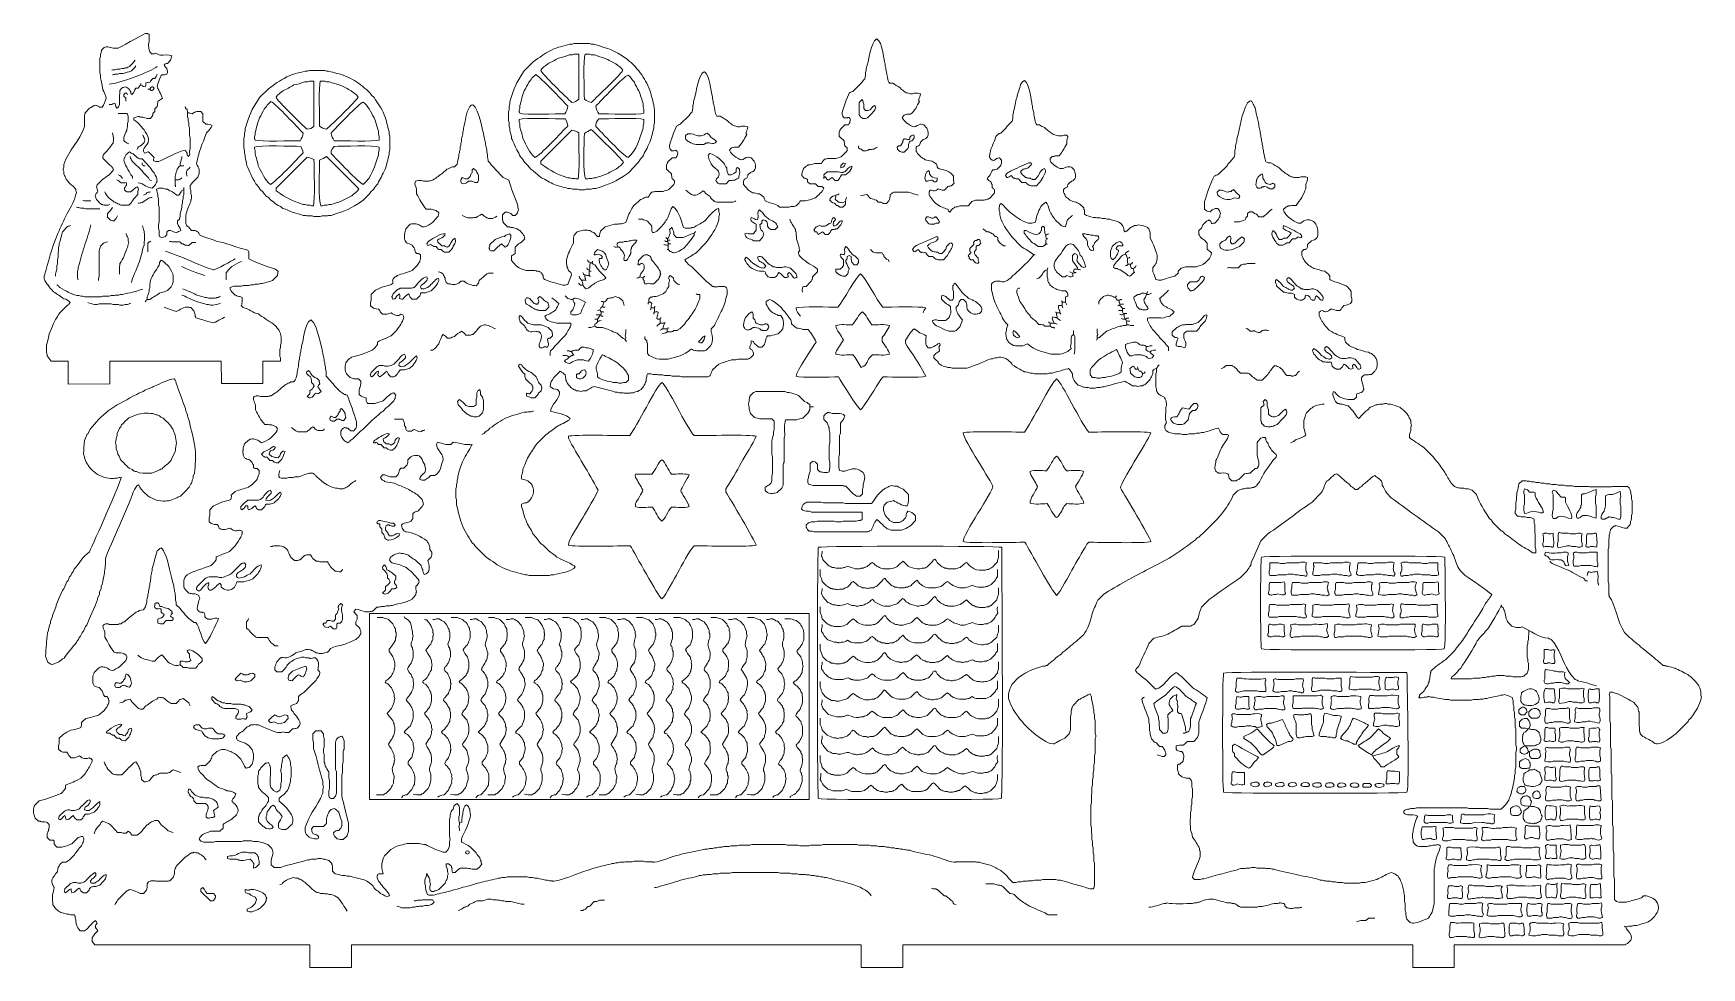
# Model space of a CAD drawing. Header units: millimetres. Extents: x -198 to 206, y -82 to 144.
import ezdxf

# ---------------------------------------------------------------- set-up
doc = ezdxf.new("R2010")
doc.units = ezdxf.units.MM
doc.header["$MEASUREMENT"] = 0
doc.layers.add('Ebene 1', color=7, linetype='Continuous')
doc.layers.add('svg2', color=7, linetype='Continuous')

msp = doc.modelspace()

# ---------------------------------------------------------------- linework, layer by layer
at = {"layer": 'Ebene 1', "color": 1, "lineweight": 18}
for points, knots in [([(166.0781, 32.2329), (166.0781, 32.2329), (166.0781, 33.0003), (166.0781, 33.0003), (166.0781, 33.0003), (165.4734, 33.235), (165.3767, 33.1543), (164.6964, 33.1543), (164.6964, 33.1543), (164.105, 33.7338), (164.2416, 33.7583), (163.4692, 33.9215), (163.4692, 33.9215), (163.2508, 33.3583), (163.3158, 33.4954), (163.3158, 32.8469), (163.3158, 32.8469), (163.3194, 32.8382), (163.4595, 32.4126), (163.4692, 32.3869), (163.4692, 32.3869), (163.4692, 32.3869), (163.4692, 31.7731), (163.4692, 31.7731), (163.4692, 31.7731), (163.4692, 31.7731), (163.4692, 30.2385), (163.4692, 30.2385), (163.4692, 30.2385), (163.4657, 30.2293), (163.3245, 29.8037), (163.3158, 29.7776), (163.3158, 29.7776), (163.3158, 29.0518), (163.2227, 28.572), (163.4692, 27.9366), (163.4692, 27.9366), (164.275, 27.9985), (164.5935, 28.3858), (165.4637, 28.5505), (165.4637, 28.5505), (166.163, 28.4186), (166.6433, 28.3192), (167.3048, 28.0896), (167.3048, 28.0896), (167.9222, 28.0896), (167.6095, 28.0635), (168.073, 28.2431), (168.073, 28.2431), (167.7896, 29.5905), (166.6003, 30.7235), (166.0781, 32.2335), (166.0781, 32.2335), (166.0781, 32.2335), (166.0781, 32.2329), (166.0781, 32.2329)], [0, 0, 0, 0, 0.06666667, 0.06666667, 0.06666667, 0.06666667, 0.13333333, 0.13333333, 0.13333333, 0.13333333, 0.2, 0.2, 0.2, 0.2, 0.26666667, 0.26666667, 0.26666667, 0.26666667, 0.33333333, 0.33333333, 0.33333333, 0.33333333, 0.4, 0.4, 0.4, 0.4, 0.46666667, 0.46666667, 0.46666667, 0.46666667, 0.53333333, 0.53333333, 0.53333333, 0.53333333, 0.6, 0.6, 0.6, 0.6, 0.66666667, 0.66666667, 0.66666667, 0.66666667, 0.73333333, 0.73333333, 0.73333333, 0.73333333, 0.8, 0.8, 0.8, 0.8, 0.86666667, 0.86666667, 0.86666667, 0.86666667, 1, 1, 1, 1]), ([(173.4442, 30.698), (173.4442, 30.698), (173.4442, 31.7727), (173.4442, 31.7727), (173.4442, 31.7727), (172.8806, 31.9911), (173.0176, 31.9255), (172.369, 31.9255), (172.369, 31.9255), (172.369, 31.9255), (171.6017, 32.6929), (171.6017, 32.6929), (171.6017, 32.6929), (171.1541, 33.3558), (171.1925, 33.5333), (170.3751, 33.6136), (170.3751, 33.6136), (170.1244, 32.9691), (170.1592, 33.2044), (170.3751, 32.5399), (170.3751, 32.5399), (170.3751, 32.5399), (170.3751, 31.9255), (170.3751, 31.9255), (170.3751, 31.9255), (170.3751, 31.9255), (170.3751, 30.5444), (170.3751, 30.5444), (170.3751, 30.5444), (170.3751, 30.5444), (170.3751, 28.8565), (170.3751, 28.8565), (170.3751, 28.8565), (170.3709, 28.8478), (170.2303, 28.4222), (170.2211, 28.3965), (170.2211, 28.3965), (170.2211, 27.6856), (170.1311, 27.3351), (170.3751, 26.7086), (170.3751, 26.7086), (171.1684, 26.7244), (170.9786, 26.6768), (171.6017, 27.169), (171.6017, 27.169), (171.7639, 27.2026), (172.2084, 27.3218), (172.2166, 27.3218), (172.2166, 27.3218), (173.1174, 27.3218), (173.8991, 26.7796), (174.8249, 26.7086), (174.8249, 26.7086), (175.2454, 27.7925), (173.877, 29.4468), (173.4442, 30.698)], [0, 0, 0, 0, 0.06666667, 0.06666667, 0.06666667, 0.06666667, 0.13333333, 0.13333333, 0.13333333, 0.13333333, 0.2, 0.2, 0.2, 0.2, 0.26666667, 0.26666667, 0.26666667, 0.26666667, 0.33333333, 0.33333333, 0.33333333, 0.33333333, 0.4, 0.4, 0.4, 0.4, 0.46666667, 0.46666667, 0.46666667, 0.46666667, 0.53333333, 0.53333333, 0.53333333, 0.53333333, 0.6, 0.6, 0.6, 0.6, 0.66666667, 0.66666667, 0.66666667, 0.66666667, 0.73333333, 0.73333333, 0.73333333, 0.73333333, 0.8, 0.8, 0.8, 0.8, 0.86666667, 0.86666667, 0.86666667, 0.86666667, 1, 1, 1, 1]), ([(180.8095, 27.0158), (180.8095, 27.0158), (180.8095, 29.9311), (180.8095, 29.9311), (180.8095, 29.9311), (180.8064, 29.9408), (180.6656, 30.3663), (180.6565, 30.3919), (180.6565, 30.3919), (180.6565, 30.3919), (180.6565, 32.0794), (180.6565, 32.0794), (180.6565, 32.0794), (180.6595, 32.0887), (180.8002, 32.5147), (180.8095, 32.5403), (180.8095, 32.5403), (180.8095, 32.5403), (180.8095, 33.7675), (180.8095, 33.7675), (180.8095, 33.7675), (180.3281, 33.6657), (178.8421, 32.9511), (178.0482, 32.6933), (178.0482, 32.6933), (177.4268, 32.6784), (177.7704, 32.7342), (177.2809, 32.5397), (177.2809, 32.5397), (177.2809, 32.5397), (177.2809, 30.2379), (177.2809, 30.2379), (177.2809, 30.2379), (177.1218, 29.7473), (177.1678, 29.9975), (177.1269, 29.4707), (177.1269, 29.4707), (176.8052, 28.934), (176.623, 28.6036), (176.2057, 28.0896), (176.2057, 28.0896), (176.0619, 27.3289), (175.9172, 27.6066), (176.2057, 26.8618), (176.2057, 26.8618), (176.2057, 26.8618), (176.6661, 26.8613), (176.6661, 26.8613), (176.6661, 26.8613), (177.0998, 27.093), (177.1888, 27.1518), (177.5873, 27.4752), (177.5873, 27.4752), (177.5873, 27.4752), (178.6616, 27.4752), (178.6616, 27.4752), (178.6616, 27.4752), (179.1797, 27.3074), (179.6722, 27.1969), (180.1961, 27.0153), (180.1961, 27.0153), (180.1961, 27.0153), (180.8095, 26.8618), (180.8095, 26.8618), (180.8095, 26.8618), (180.8095, 26.8618), (180.8095, 27.0158), (180.8095, 27.0158)], [0, 0, 0, 0, 0.05555556, 0.05555556, 0.05555556, 0.05555556, 0.11111111, 0.11111111, 0.11111111, 0.11111111, 0.16666667, 0.16666667, 0.16666667, 0.16666667, 0.22222222, 0.22222222, 0.22222222, 0.22222222, 0.27777778, 0.27777778, 0.27777778, 0.27777778, 0.33333333, 0.33333333, 0.33333333, 0.33333333, 0.38888889, 0.38888889, 0.38888889, 0.38888889, 0.44444444, 0.44444444, 0.44444444, 0.44444444, 0.5, 0.5, 0.5, 0.5, 0.55555556, 0.55555556, 0.55555556, 0.55555556, 0.61111111, 0.61111111, 0.61111111, 0.61111111, 0.66666667, 0.66666667, 0.66666667, 0.66666667, 0.72222222, 0.72222222, 0.72222222, 0.72222222, 0.77777778, 0.77777778, 0.77777778, 0.77777778, 0.83333333, 0.83333333, 0.83333333, 0.83333333, 0.88888889, 0.88888889, 0.88888889, 0.88888889, 1, 1, 1, 1]), ([(186.6421, 33.308), (186.0298, 33.0619), (185.419, 32.7889), (184.8006, 32.5402), (184.8006, 32.5402), (183.8788, 32.5408), (183.8865, 32.6798), (183.1135, 32.2332), (183.1135, 32.2332), (183.1135, 32.2332), (183.1135, 29.7785), (183.1135, 29.7785), (183.1135, 29.7785), (182.9785, 29.3641), (182.8885, 28.9891), (182.8067, 28.5508), (182.8067, 28.5508), (182.3012, 27.9109), (182.0572, 27.5507), (182.0384, 26.7093), (182.0384, 26.7093), (182.5637, 26.5057), (182.3289, 26.5559), (182.9595, 26.5559), (182.9595, 26.5559), (183.2782, 26.8745), (183.2374, 26.7585), (183.4199, 26.8627), (183.4199, 26.8627), (183.514, 26.9032), (183.9355, 27.1226), (184.0333, 27.1697), (184.0333, 27.1697), (184.576, 26.9936), (184.351, 27.0295), (184.9546, 27.0163), (184.9546, 27.0163), (185.5269, 26.8178), (186.0109, 26.6045), (186.6421, 26.5559), (186.6421, 26.5559), (186.9879, 27.4459), (186.7961, 28.7682), (186.7961, 29.7785), (186.7961, 29.7785), (186.7919, 29.7872), (186.6523, 30.2132), (186.6421, 30.2383), (186.6421, 30.2383), (186.6421, 30.2383), (186.6421, 31.6194), (186.6421, 31.6194), (186.6421, 31.6194), (186.6462, 31.6287), (186.7868, 32.0547), (186.7961, 32.0804), (186.7961, 32.0804), (186.7961, 32.4184), (186.6421, 33.2906), (186.6421, 33.308)], [0, 0, 0, 0, 0.0625, 0.0625, 0.0625, 0.0625, 0.125, 0.125, 0.125, 0.125, 0.1875, 0.1875, 0.1875, 0.1875, 0.25, 0.25, 0.25, 0.25, 0.3125, 0.3125, 0.3125, 0.3125, 0.375, 0.375, 0.375, 0.375, 0.4375, 0.4375, 0.4375, 0.4375, 0.5, 0.5, 0.5, 0.5, 0.5625, 0.5625, 0.5625, 0.5625, 0.625, 0.625, 0.625, 0.625, 0.6875, 0.6875, 0.6875, 0.6875, 0.75, 0.75, 0.75, 0.75, 0.8125, 0.8125, 0.8125, 0.8125, 0.875, 0.875, 0.875, 0.875, 1, 1, 1, 1]), ([(170.3751, 23.1799), (169.8067, 22.9951), (169.9367, 23.0264), (169.3008, 23.0264), (169.3008, 23.0264), (169.2921, 23.0299), (168.8666, 23.1701), (168.8405, 23.1799), (168.8405, 23.1799), (168.2103, 23.1799), (168.445, 23.2305), (167.9203, 23.0264), (167.9203, 23.0264), (167.9622, 22.4698), (168.0733, 22.4708), (168.0733, 21.9521), (168.0733, 21.9521), (168.0733, 21.9521), (168.0733, 21.1849), (168.0733, 21.1849), (168.0733, 21.1849), (168.0702, 21.1757), (167.9294, 20.7501), (167.9203, 20.7246), (167.9203, 20.7246), (167.9203, 20.0938), (167.8697, 20.3286), (168.0733, 19.8032), (168.0733, 19.8032), (168.7346, 20.0181), (168.8845, 19.9567), (169.6078, 19.9572), (169.6078, 19.9572), (170.0585, 19.8079), (169.8907, 19.8411), (170.3751, 19.8032), (170.3751, 19.8032), (170.7924, 20.879), (170.3751, 22.2504), (170.3751, 23.1799)], [0, 0, 0, 0, 0.09090909, 0.09090909, 0.09090909, 0.09090909, 0.18181818, 0.18181818, 0.18181818, 0.18181818, 0.27272727, 0.27272727, 0.27272727, 0.27272727, 0.36363636, 0.36363636, 0.36363636, 0.36363636, 0.45454545, 0.45454545, 0.45454545, 0.45454545, 0.54545455, 0.54545455, 0.54545455, 0.54545455, 0.63636364, 0.63636364, 0.63636364, 0.63636364, 0.72727273, 0.72727273, 0.72727273, 0.72727273, 0.81818182, 0.81818182, 0.81818182, 0.81818182, 1, 1, 1, 1]), ([(177.4346, 23.0254), (176.8719, 23.2444), (177.009, 23.1794), (176.3604, 23.1794), (176.3604, 23.1794), (176.3517, 23.1758), (175.926, 23.0351), (175.9011, 23.0254), (175.9011, 23.0254), (175.9011, 23.0254), (174.5194, 23.0254), (174.5194, 23.0254), (174.5194, 23.0254), (174.5102, 23.0295), (174.0845, 23.1703), (174.0586, 23.1794), (174.0586, 23.1794), (174.0586, 23.1794), (172.5239, 23.1794), (172.5239, 23.1794), (172.5239, 23.1794), (172.0738, 23.3288), (172.2426, 23.2956), (171.7567, 23.3328), (171.7567, 23.3328), (171.506, 22.6853), (171.6042, 21.94), (171.6042, 21.1839), (171.6042, 21.1839), (171.6001, 21.1752), (171.4589, 20.7497), (171.4502, 20.7236), (171.4502, 20.7236), (171.4502, 20.0756), (171.3852, 20.2132), (171.6042, 19.6494), (171.6042, 19.6494), (172.1137, 19.6893), (173.2722, 19.9548), (173.752, 20.1102), (173.752, 20.1102), (173.752, 20.1102), (174.5194, 20.1102), (174.5194, 20.1102), (174.5194, 20.1102), (174.5281, 20.1061), (174.9537, 19.9661), (174.9798, 19.9568), (174.9798, 19.9568), (174.9798, 19.9568), (175.9011, 19.9568), (175.9011, 19.9568), (175.9011, 19.9568), (175.9102, 19.9527), (176.3358, 19.8125), (176.3604, 19.8034), (176.3604, 19.8034), (177.009, 19.8034), (176.8719, 19.7378), (177.4346, 19.9568), (177.4346, 19.9568), (177.4346, 19.9568), (177.4346, 20.7236), (177.4346, 20.7236), (177.4346, 20.7236), (177.4316, 20.7333), (177.2909, 21.1588), (177.2816, 21.1839), (177.2816, 21.1839), (177.2816, 21.9549), (177.208, 22.3262), (177.4346, 23.0254)], [0, 0, 0, 0, 0.05263158, 0.05263158, 0.05263158, 0.05263158, 0.10526316, 0.10526316, 0.10526316, 0.10526316, 0.15789474, 0.15789474, 0.15789474, 0.15789474, 0.21052632, 0.21052632, 0.21052632, 0.21052632, 0.26315789, 0.26315789, 0.26315789, 0.26315789, 0.31578947, 0.31578947, 0.31578947, 0.31578947, 0.36842105, 0.36842105, 0.36842105, 0.36842105, 0.42105263, 0.42105263, 0.42105263, 0.42105263, 0.47368421, 0.47368421, 0.47368421, 0.47368421, 0.52631579, 0.52631579, 0.52631579, 0.52631579, 0.57894737, 0.57894737, 0.57894737, 0.57894737, 0.63157895, 0.63157895, 0.63157895, 0.63157895, 0.68421053, 0.68421053, 0.68421053, 0.68421053, 0.73684211, 0.73684211, 0.73684211, 0.73684211, 0.78947368, 0.78947368, 0.78947368, 0.78947368, 0.84210526, 0.84210526, 0.84210526, 0.84210526, 0.89473684, 0.89473684, 0.89473684, 0.89473684, 1, 1, 1, 1]), ([(180.8095, 23.1799), (180.2831, 23.1384), (180.5337, 23.1855), (180.0421, 23.0259), (180.0421, 23.0259), (180.0421, 23.0259), (178.6616, 23.0259), (178.6616, 23.0259), (178.6616, 23.0259), (178.4048, 22.3639), (178.5076, 21.4861), (178.5076, 20.724), (178.5076, 20.724), (178.3587, 20.2739), (178.3915, 20.4421), (178.3546, 19.9572), (178.3546, 19.9572), (178.8441, 19.7624), (178.5014, 19.8176), (179.122, 19.8032), (179.122, 19.8032), (179.4575, 19.9147), (179.4984, 19.9572), (179.8892, 19.9572), (179.8892, 19.9572), (180.4078, 19.9572), (180.4068, 19.8462), (180.9635, 19.8032), (180.9635, 19.8032), (181.144, 20.2954), (181.0402, 22.587), (180.8105, 23.1799), (180.8105, 23.1799), (180.8105, 23.1799), (180.8095, 23.1799), (180.8095, 23.1799)], [0, 0, 0, 0, 0.1, 0.1, 0.1, 0.1, 0.2, 0.2, 0.2, 0.2, 0.3, 0.3, 0.3, 0.3, 0.4, 0.4, 0.4, 0.4, 0.5, 0.5, 0.5, 0.5, 0.6, 0.6, 0.6, 0.6, 0.7, 0.7, 0.7, 0.7, 0.8, 0.8, 0.8, 0.8, 1, 1, 1, 1]), ([(-6.9712, 18.8423), (-6.9712, 18.8423), (-6.9712, 18.3825), (-6.9712, 18.3825), (-6.9712, 18.3825), (-7.1205, 17.9319), (-7.0878, 18.0996), (-7.1246, 17.6152), (-7.1246, 17.6152), (-6.9742, 17.2398), (-6.8147, 16.9154), (-6.6642, 16.5405), (-6.6642, 16.5405), (-6.6642, 16.5405), (-5.4367, 15.3133), (-5.4367, 15.3133), (-5.4367, 15.3133), (-5.0243, 15.1476), (-4.9006, 15.0832), (-4.5159, 14.8524), (-4.5159, 14.8524), (-3.9123, 14.8402), (-4.1369, 14.875), (-3.5952, 14.699), (-3.5952, 14.699), (-3.5952, 14.699), (-2.9812, 14.699), (-2.9812, 14.699), (-2.9812, 14.699), (-2.9812, 14.699), (-2.6744, 14.699), (-2.6744, 14.699), (-2.6744, 14.699), (-2.6744, 14.699), (-2.214, 14.699), (-2.214, 14.699), (-2.214, 14.699), (-1.7634, 14.8483), (-1.9316, 14.8155), (-1.4467, 14.8524), (-1.4467, 14.8524), (-1.2749, 14.9629), (-1.0446, 15.1599), (-0.8329, 15.1599), (-0.8329, 15.1599), (-0.7566, 15.1599), (0.7769, 14.6207), (1.0086, 14.546), (1.0086, 14.546), (1.0086, 14.546), (1.469, 14.546), (1.469, 14.546), (1.469, 14.546), (1.469, 14.546), (2.0829, 14.546), (2.0829, 14.546), (2.0829, 14.546), (2.6246, 14.7214), (2.4, 14.6862), (3.0037, 14.699), (3.0037, 14.699), (3.465, 14.9716), (3.2639, 14.8991), (3.7708, 15.0064), (3.7708, 15.0064), (4.0471, 15.2243), (4.1044, 15.2791), (4.3848, 15.4663), (4.3848, 15.4663), (4.7745, 15.8561), (4.7284, 15.8213), (5.152, 16.0807), (5.152, 16.0807), (5.5878, 15.8176), (5.5239, 15.8534), (5.9193, 15.4663), (5.9193, 15.4663), (6.1966, 15.2811), (6.4007, 15.1593), (6.6867, 15.0064), (6.6867, 15.0064), (7.0452, 14.8392), (7.5024, 14.546), (7.9142, 14.546), (7.9142, 14.546), (7.9142, 14.546), (9.4489, 14.546), (9.4489, 14.546), (9.4489, 14.546), (10.1435, 14.546), (10.4688, 14.8657), (11.1369, 15.0064), (11.1369, 15.0064), (11.6694, 15.5389), (12.0649, 16.0161), (12.6715, 16.387), (12.6715, 16.387), (12.6715, 16.387), (13.8991, 15.1599), (13.8991, 15.1599), (13.8991, 15.1599), (14.4961, 14.9205), (15.3656, 14.546), (16.0476, 14.546), (16.0476, 14.546), (16.0476, 14.546), (16.8149, 14.546), (16.8149, 14.546), (16.8149, 14.546), (16.824, 14.5492), (17.2496, 14.6898), (17.2753, 14.699), (17.2753, 14.699), (17.2753, 14.699), (17.8891, 14.699), (17.8891, 14.699), (17.8891, 14.699), (18.1857, 14.8888), (18.1857, 14.876), (18.5029, 15.0064), (18.5029, 15.0064), (18.5029, 15.0064), (19.7306, 16.2335), (19.7306, 16.2335), (19.7306, 16.2335), (20.0851, 16.764), (19.8297, 16.5067), (20.3444, 16.8479), (20.3444, 16.8479), (20.7859, 16.5057), (20.6406, 16.6111), (20.9583, 16.0807), (20.9583, 16.0807), (20.9583, 16.0807), (21.879, 15.1593), (21.879, 15.1593), (21.879, 15.1593), (22.2913, 14.9946), (22.4151, 14.9296), (22.7998, 14.699), (22.7998, 14.699), (23.3266, 14.6575), (23.0764, 14.7046), (23.5676, 14.546), (23.5676, 14.546), (23.5676, 14.546), (24.0274, 14.546), (24.0274, 14.546), (24.0274, 14.546), (24.0274, 14.546), (25.1017, 14.546), (25.1017, 14.546), (25.1017, 14.546), (25.6515, 14.546), (25.9318, 14.7485), (26.4828, 14.8524), (26.4828, 14.8524), (26.7584, 15.0709), (26.8157, 15.1251), (27.0966, 15.3133), (27.0966, 15.3133), (27.5175, 15.7343), (27.5406, 15.7885), (28.0173, 16.0807), (28.0173, 16.0807), (28.3805, 15.8059), (28.5467, 15.5598), (28.9381, 15.1593), (28.9381, 15.1593), (29.6014, 14.7261), (30.2405, 14.2392), (31.0865, 14.2392), (31.0865, 14.2392), (31.0865, 14.2392), (32.1607, 14.2386), (32.1607, 14.2386), (32.1607, 14.2386), (32.1607, 14.2386), (32.6211, 14.2392), (32.6211, 14.2392), (32.6211, 14.2392), (33.0717, 14.3885), (32.9034, 14.3552), (33.3884, 14.392), (33.3884, 14.392), (33.7638, 14.6166), (34.0872, 14.7819), (34.4626, 15.0064), (34.4626, 15.0064), (34.6805, 15.2821), (34.7357, 15.3388), (34.9229, 15.6197), (34.9229, 15.6197), (34.9229, 15.6197), (35.5367, 16.2335), (35.5367, 16.2335), (35.5367, 16.2335), (35.6187, 16.6694), (35.7041, 16.9047), (35.8437, 17.3078), (35.8437, 17.3078), (35.8437, 17.3078), (35.8437, 18.9957), (35.8437, 18.9957)], [0, 0, 0, 0, 0.01923077, 0.01923077, 0.01923077, 0.01923077, 0.03846154, 0.03846154, 0.03846154, 0.03846154, 0.05769231, 0.05769231, 0.05769231, 0.05769231, 0.07692308, 0.07692308, 0.07692308, 0.07692308, 0.09615385, 0.09615385, 0.09615385, 0.09615385, 0.11538462, 0.11538462, 0.11538462, 0.11538462, 0.13461538, 0.13461538, 0.13461538, 0.13461538, 0.15384615, 0.15384615, 0.15384615, 0.15384615, 0.17307692, 0.17307692, 0.17307692, 0.17307692, 0.19230769, 0.19230769, 0.19230769, 0.19230769, 0.21153846, 0.21153846, 0.21153846, 0.21153846, 0.23076923, 0.23076923, 0.23076923, 0.23076923, 0.25, 0.25, 0.25, 0.25, 0.26923077, 0.26923077, 0.26923077, 0.26923077, 0.28846154, 0.28846154, 0.28846154, 0.28846154, 0.30769231, 0.30769231, 0.30769231, 0.30769231, 0.32692308, 0.32692308, 0.32692308, 0.32692308, 0.34615385, 0.34615385, 0.34615385, 0.34615385, 0.36538462, 0.36538462, 0.36538462, 0.36538462, 0.38461538, 0.38461538, 0.38461538, 0.38461538, 0.40384615, 0.40384615, 0.40384615, 0.40384615, 0.42307692, 0.42307692, 0.42307692, 0.42307692, 0.44230769, 0.44230769, 0.44230769, 0.44230769, 0.46153846, 0.46153846, 0.46153846, 0.46153846, 0.48076923, 0.48076923, 0.48076923, 0.48076923, 0.5, 0.5, 0.5, 0.5, 0.51923077, 0.51923077, 0.51923077, 0.51923077, 0.53846154, 0.53846154, 0.53846154, 0.53846154, 0.55769231, 0.55769231, 0.55769231, 0.55769231, 0.57692308, 0.57692308, 0.57692308, 0.57692308, 0.59615385, 0.59615385, 0.59615385, 0.59615385, 0.61538462, 0.61538462, 0.61538462, 0.61538462, 0.63461538, 0.63461538, 0.63461538, 0.63461538, 0.65384615, 0.65384615, 0.65384615, 0.65384615, 0.67307692, 0.67307692, 0.67307692, 0.67307692, 0.69230769, 0.69230769, 0.69230769, 0.69230769, 0.71153846, 0.71153846, 0.71153846, 0.71153846, 0.73076923, 0.73076923, 0.73076923, 0.73076923, 0.75, 0.75, 0.75, 0.75, 0.76923077, 0.76923077, 0.76923077, 0.76923077, 0.78846154, 0.78846154, 0.78846154, 0.78846154, 0.80769231, 0.80769231, 0.80769231, 0.80769231, 0.82692308, 0.82692308, 0.82692308, 0.82692308, 0.84615385, 0.84615385, 0.84615385, 0.84615385, 0.86538462, 0.86538462, 0.86538462, 0.86538462, 0.88461538, 0.88461538, 0.88461538, 0.88461538, 0.90384615, 0.90384615, 0.90384615, 0.90384615, 0.92307692, 0.92307692, 0.92307692, 0.92307692, 0.94230769, 0.94230769, 0.94230769, 0.94230769, 0.96153846, 0.96153846, 0.96153846, 0.96153846, 1, 1, 1, 1]), ([(110.3843, 14.3115), (110.3843, 14.3115), (110.3843, 15.0783), (110.3843, 15.0783), (110.3843, 15.0783), (110.3843, 15.4466), (110.4737, 15.6594), (110.5377, 15.999), (110.5377, 15.999), (109.933, 16.2339), (109.8369, 16.153), (109.1571, 16.153), (109.1571, 16.153), (109.1473, 16.149), (108.7217, 16.0083), (108.6962, 15.9996), (108.6962, 15.9996), (108.6962, 15.9996), (105.7805, 15.9996), (105.7805, 15.9996), (105.7805, 15.9996), (105.7712, 15.9955), (105.3457, 15.8553), (105.3202, 15.8462), (105.3202, 15.8462), (105.3202, 15.8462), (104.2458, 15.8462), (104.2458, 15.8462), (104.2458, 15.8462), (104.2367, 15.8497), (103.8111, 15.9899), (103.7855, 15.999), (103.7855, 15.999), (103.079, 15.9996), (102.1455, 16.0318), (101.6372, 15.9996), (101.6372, 15.9996), (101.6372, 15.9996), (101.6372, 14.4651), (101.6372, 14.4651), (101.6372, 14.4651), (101.6335, 14.4558), (101.4929, 14.0296), (101.4836, 14.0041), (101.4836, 14.0041), (101.4836, 13.356), (101.4186, 13.4931), (101.6372, 12.9304), (101.6372, 12.9304), (101.6372, 12.9304), (103.1717, 12.9304), (103.1717, 12.9304), (103.1717, 12.9304), (103.1808, 12.934), (103.6065, 13.0742), (103.6321, 13.0839), (103.6321, 13.0839), (103.6321, 13.0839), (105.627, 13.0839), (105.627, 13.0839), (105.627, 13.0839), (105.6363, 13.087), (106.0618, 13.2276), (106.0873, 13.2368), (106.0873, 13.2368), (106.0873, 13.2368), (107.3151, 13.2368), (107.3151, 13.2368), (107.3151, 13.2368), (107.3242, 13.2337), (107.7499, 13.0926), (107.7754, 13.0839), (107.7754, 13.0839), (107.7754, 13.0839), (108.5428, 13.0839), (108.5428, 13.0839), (108.5428, 13.0839), (108.5519, 13.0803), (108.9775, 12.9391), (109.0032, 12.9304), (109.0032, 12.9304), (109.0032, 12.9304), (109.7703, 12.93), (109.7703, 12.93), (109.7703, 12.93), (110.2206, 12.7806), (110.0528, 12.8138), (110.5377, 12.7764), (110.5377, 12.7764), (110.9689, 13.8865), (110.3843, 13.462), (110.3843, 14.3115)], [0, 0, 0, 0, 0.04166667, 0.04166667, 0.04166667, 0.04166667, 0.08333333, 0.08333333, 0.08333333, 0.08333333, 0.125, 0.125, 0.125, 0.125, 0.16666667, 0.16666667, 0.16666667, 0.16666667, 0.20833333, 0.20833333, 0.20833333, 0.20833333, 0.25, 0.25, 0.25, 0.25, 0.29166667, 0.29166667, 0.29166667, 0.29166667, 0.33333333, 0.33333333, 0.33333333, 0.33333333, 0.375, 0.375, 0.375, 0.375, 0.41666667, 0.41666667, 0.41666667, 0.41666667, 0.45833333, 0.45833333, 0.45833333, 0.45833333, 0.5, 0.5, 0.5, 0.5, 0.54166667, 0.54166667, 0.54166667, 0.54166667, 0.58333333, 0.58333333, 0.58333333, 0.58333333, 0.625, 0.625, 0.625, 0.625, 0.66666667, 0.66666667, 0.66666667, 0.66666667, 0.70833333, 0.70833333, 0.70833333, 0.70833333, 0.75, 0.75, 0.75, 0.75, 0.79166667, 0.79166667, 0.79166667, 0.79166667, 0.83333333, 0.83333333, 0.83333333, 0.83333333, 0.875, 0.875, 0.875, 0.875, 0.91666667, 0.91666667, 0.91666667, 0.91666667, 1, 1, 1, 1]), ([(120.9729, 14.4654), (120.9729, 14.4654), (120.9729, 15.0787), (120.9729, 15.0787), (120.9729, 15.0787), (121.1484, 15.621), (121.1125, 15.3964), (121.1265, 16), (121.1265, 16), (120.5218, 16.2348), (120.4251, 16.1534), (119.7453, 16.1534), (119.7453, 16.1534), (119.7361, 16.1498), (119.3105, 16.0098), (119.2844, 16), (119.2844, 16), (119.2844, 16), (116.3692, 16), (116.3692, 16), (116.3692, 16), (116.3594, 15.9958), (115.9339, 15.8562), (115.9088, 15.8465), (115.9088, 15.8465), (115.9088, 15.8465), (114.8342, 15.8465), (114.8342, 15.8465), (114.8342, 15.8465), (114.8249, 15.8501), (114.3993, 15.9908), (114.3742, 16), (114.3742, 16), (113.6674, 16), (112.7337, 16.0322), (112.2253, 16), (112.2253, 16), (112.2381, 15.3964), (112.2029, 15.6214), (112.3788, 15.0787), (112.3788, 15.0787), (112.3751, 15.07), (112.2351, 14.6444), (112.2253, 14.6189), (112.2253, 14.6189), (112.2253, 14.6189), (112.2253, 14.158), (112.2253, 14.158), (112.2253, 14.158), (112.2223, 14.1493), (112.0811, 13.7237), (112.0724, 13.6982), (112.0724, 13.6982), (112.0724, 13.6982), (112.0719, 13.0842), (112.0719, 13.0842), (112.0719, 13.0842), (112.6991, 12.8408), (113.0494, 12.9308), (113.7599, 12.9308), (113.7599, 12.9308), (113.7692, 12.9344), (114.1947, 13.0751), (114.2208, 13.0842), (114.2208, 13.0842), (114.2208, 13.0842), (116.2153, 13.0842), (116.2153, 13.0842), (116.2153, 13.0842), (116.2244, 13.0884), (116.6506, 13.2285), (116.6761, 13.2378), (116.6761, 13.2378), (116.6761, 13.2378), (117.9038, 13.2378), (117.9038, 13.2378), (117.9038, 13.2378), (117.913, 13.2342), (118.3385, 13.0935), (118.3636, 13.0842), (118.3636, 13.0842), (118.3636, 13.0842), (119.131, 13.0848), (119.131, 13.0848), (119.131, 13.0848), (119.1401, 13.0808), (119.5657, 12.9405), (119.5918, 12.9308), (119.5918, 12.9308), (119.5918, 12.9308), (120.3591, 12.9308), (120.3591, 12.9308), (120.3591, 12.9308), (121.1228, 12.6833), (120.8104, 12.6408), (121.4328, 13.0848), (121.4328, 13.0848), (121.2896, 13.4414), (120.9729, 14.0839), (120.9729, 14.4654)], [0, 0, 0, 0, 0.03846154, 0.03846154, 0.03846154, 0.03846154, 0.07692308, 0.07692308, 0.07692308, 0.07692308, 0.11538462, 0.11538462, 0.11538462, 0.11538462, 0.15384615, 0.15384615, 0.15384615, 0.15384615, 0.19230769, 0.19230769, 0.19230769, 0.19230769, 0.23076923, 0.23076923, 0.23076923, 0.23076923, 0.26923077, 0.26923077, 0.26923077, 0.26923077, 0.30769231, 0.30769231, 0.30769231, 0.30769231, 0.34615385, 0.34615385, 0.34615385, 0.34615385, 0.38461538, 0.38461538, 0.38461538, 0.38461538, 0.42307692, 0.42307692, 0.42307692, 0.42307692, 0.46153846, 0.46153846, 0.46153846, 0.46153846, 0.5, 0.5, 0.5, 0.5, 0.53846154, 0.53846154, 0.53846154, 0.53846154, 0.57692308, 0.57692308, 0.57692308, 0.57692308, 0.61538462, 0.61538462, 0.61538462, 0.61538462, 0.65384615, 0.65384615, 0.65384615, 0.65384615, 0.69230769, 0.69230769, 0.69230769, 0.69230769, 0.73076923, 0.73076923, 0.73076923, 0.73076923, 0.76923077, 0.76923077, 0.76923077, 0.76923077, 0.80769231, 0.80769231, 0.80769231, 0.80769231, 0.84615385, 0.84615385, 0.84615385, 0.84615385, 0.88461538, 0.88461538, 0.88461538, 0.88461538, 0.92307692, 0.92307692, 0.92307692, 0.92307692, 1, 1, 1, 1]), ([(131.7155, 13.851), (131.674, 14.3778), (131.7212, 14.1277), (131.5615, 14.6182), (131.5615, 14.6182), (131.6495, 15.0818), (131.7267, 15.5616), (131.8689, 15.9993), (131.8689, 15.9993), (131.2521, 16.2387), (131.0295, 16.1529), (130.3344, 16.1529), (130.3344, 16.1529), (130.3247, 16.1492), (129.8995, 16.0086), (129.8734, 15.9993), (129.8734, 15.9993), (129.8734, 15.9993), (127.1118, 15.9993), (127.1118, 15.9993), (127.1118, 15.9993), (127.1025, 15.9953), (126.6765, 15.8552), (126.6514, 15.8455), (126.6514, 15.8455), (126.6514, 15.8455), (125.5772, 15.8459), (125.5772, 15.8459), (125.5772, 15.8459), (125.5675, 15.8495), (125.1418, 15.9902), (125.1169, 15.9989), (125.1169, 15.9989), (125.1169, 15.9989), (123.1214, 15.9993), (123.1214, 15.9993), (123.1214, 15.9993), (122.887, 15.3952), (122.9678, 15.2985), (122.9678, 14.6182), (122.9678, 14.6182), (122.8201, 14.1625), (122.6999, 13.7425), (122.6614, 13.2371), (122.6614, 13.2371), (123.3434, 12.7517), (123.6226, 12.9297), (124.5025, 12.9302), (124.5025, 12.9302), (124.5116, 12.9339), (124.9372, 13.0739), (124.9633, 13.0837), (124.9633, 13.0837), (124.9633, 13.0837), (126.8044, 13.0837), (126.8044, 13.0837), (126.8044, 13.0837), (126.8135, 13.0873), (127.2391, 13.2279), (127.2652, 13.2371), (127.2652, 13.2371), (127.2652, 13.2371), (128.6459, 13.2371), (128.6459, 13.2371), (128.6459, 13.2371), (128.6556, 13.2336), (129.0812, 13.0929), (129.1062, 13.0837), (129.1062, 13.0837), (129.1062, 13.0837), (129.8734, 13.0837), (129.8734, 13.0837), (129.8734, 13.0837), (129.8827, 13.0796), (130.3083, 12.9394), (130.3344, 12.9302), (130.3344, 12.9302), (130.3344, 12.9302), (131.1017, 12.9297), (131.1017, 12.9297), (131.1017, 12.9297), (131.4782, 12.7947), (131.364, 12.8443), (131.7155, 12.7763), (131.7155, 12.7763), (132.2506, 13.5517), (132.0935, 13.0602), (131.7155, 13.851)], [0, 0, 0, 0, 0.04347826, 0.04347826, 0.04347826, 0.04347826, 0.08695652, 0.08695652, 0.08695652, 0.08695652, 0.13043478, 0.13043478, 0.13043478, 0.13043478, 0.17391304, 0.17391304, 0.17391304, 0.17391304, 0.2173913, 0.2173913, 0.2173913, 0.2173913, 0.26086957, 0.26086957, 0.26086957, 0.26086957, 0.30434783, 0.30434783, 0.30434783, 0.30434783, 0.34782609, 0.34782609, 0.34782609, 0.34782609, 0.39130435, 0.39130435, 0.39130435, 0.39130435, 0.43478261, 0.43478261, 0.43478261, 0.43478261, 0.47826087, 0.47826087, 0.47826087, 0.47826087, 0.52173913, 0.52173913, 0.52173913, 0.52173913, 0.56521739, 0.56521739, 0.56521739, 0.56521739, 0.60869565, 0.60869565, 0.60869565, 0.60869565, 0.65217391, 0.65217391, 0.65217391, 0.65217391, 0.69565217, 0.69565217, 0.69565217, 0.69565217, 0.73913043, 0.73913043, 0.73913043, 0.73913043, 0.7826087, 0.7826087, 0.7826087, 0.7826087, 0.82608696, 0.82608696, 0.82608696, 0.82608696, 0.86956522, 0.86956522, 0.86956522, 0.86956522, 0.91304348, 0.91304348, 0.91304348, 0.91304348, 1, 1, 1, 1]), ([(142.4561, 15.999), (142.4561, 15.999), (140.3082, 15.999), (140.3082, 15.999), (140.3082, 15.999), (140.2989, 15.9954), (139.8734, 15.8547), (139.8473, 15.8455), (139.8473, 15.8455), (139.8473, 15.8455), (138.7737, 15.8455), (138.7737, 15.8455), (138.7737, 15.8455), (138.7638, 15.8491), (138.3382, 15.9893), (138.3127, 15.999), (138.3127, 15.999), (138.3127, 15.999), (135.5505, 15.999), (135.5505, 15.999), (135.5505, 15.999), (135.5412, 16.0025), (135.1156, 16.1432), (135.0907, 16.1524), (135.0907, 16.1524), (134.3944, 16.1524), (134.173, 16.2389), (133.556, 15.999), (133.556, 15.999), (133.5683, 15.3954), (133.5335, 15.6204), (133.709, 15.0777), (133.709, 15.0777), (133.709, 15.0777), (133.709, 14.4643), (133.709, 14.4643), (133.709, 14.4643), (133.709, 14.1074), (133.5372, 13.8813), (133.402, 13.5436), (133.402, 13.5436), (133.4026, 12.9268), (133.3755, 13.2398), (133.556, 12.7764), (133.556, 12.7764), (134.0829, 12.8173), (133.8322, 12.7707), (134.3233, 12.9298), (134.3233, 12.9298), (134.3233, 12.9298), (135.2435, 12.9298), (135.2435, 12.9298), (135.2435, 12.9298), (135.2528, 12.9334), (135.6784, 13.0741), (135.7045, 13.0832), (135.7045, 13.0832), (135.7045, 13.0832), (136.3183, 13.0832), (136.3183, 13.0832), (136.3183, 13.0832), (136.3275, 13.0874), (136.7531, 13.2275), (136.7782, 13.2368), (136.7782, 13.2368), (136.7782, 13.2368), (138.1598, 13.2368), (138.1598, 13.2368), (138.1598, 13.2368), (138.1685, 13.2331), (138.594, 13.0925), (138.6201, 13.0832), (138.6201, 13.0832), (138.6201, 13.0832), (140.4616, 13.0832), (140.4616, 13.0832), (140.4616, 13.0832), (140.4703, 13.0797), (140.8959, 12.9389), (140.922, 12.9298), (140.922, 12.9298), (141.6325, 12.9298), (141.983, 12.8398), (142.6101, 13.0832), (142.6101, 13.0832), (142.6101, 13.0832), (142.6101, 13.6971), (142.6101, 13.6971), (142.6101, 13.6971), (142.606, 13.7063), (142.4658, 14.1319), (142.4561, 14.1569), (142.4561, 14.1569), (142.4561, 14.4807), (142.4417, 15.9723), (142.4561, 15.999)], [0, 0, 0, 0, 0.04, 0.04, 0.04, 0.04, 0.08, 0.08, 0.08, 0.08, 0.12, 0.12, 0.12, 0.12, 0.16, 0.16, 0.16, 0.16, 0.2, 0.2, 0.2, 0.2, 0.24, 0.24, 0.24, 0.24, 0.28, 0.28, 0.28, 0.28, 0.32, 0.32, 0.32, 0.32, 0.36, 0.36, 0.36, 0.36, 0.4, 0.4, 0.4, 0.4, 0.44, 0.44, 0.44, 0.44, 0.48, 0.48, 0.48, 0.48, 0.52, 0.52, 0.52, 0.52, 0.56, 0.56, 0.56, 0.56, 0.6, 0.6, 0.6, 0.6, 0.64, 0.64, 0.64, 0.64, 0.68, 0.68, 0.68, 0.68, 0.72, 0.72, 0.72, 0.72, 0.76, 0.76, 0.76, 0.76, 0.8, 0.8, 0.8, 0.8, 0.84, 0.84, 0.84, 0.84, 0.88, 0.88, 0.88, 0.88, 0.92, 0.92, 0.92, 0.92, 1, 1, 1, 1]), ([(169.6068, 16.8867), (169.3919, 17.1583), (169.329, 17.2151), (169.1464, 17.5005), (169.1464, 17.5005), (168.3398, 17.8417), (168.2348, 17.7624), (168.5326, 18.5752), (168.5326, 18.5752), (169.6308, 18.2187), (171.152, 18.4212), (172.369, 18.4212), (172.369, 18.4212), (172.3782, 18.4253), (172.8039, 18.5655), (172.8298, 18.5752), (172.8298, 18.5752), (173.4944, 18.5752), (173.4703, 18.6489), (174.0576, 18.4212), (174.0576, 18.4212), (174.0448, 17.8176), (174.0796, 18.0428), (173.9036, 17.5005), (173.9036, 17.5005), (173.9036, 17.5005), (173.9036, 16.8867), (173.9036, 16.8867), (173.9036, 16.8867), (173.9036, 16.8867), (173.9036, 16.4268), (173.9036, 16.4268), (173.9036, 16.4268), (174.028, 16.0447), (174.0867, 15.7343), (174.2105, 15.352), (174.2105, 15.352), (173.2534, 15.0011), (173.3655, 15.4514), (172.9838, 16.2734), (172.9838, 16.2734), (172.7072, 16.4913), (172.6499, 16.5455), (172.369, 16.7332), (172.369, 16.7332), (171.701, 16.7332), (171.749, 16.6902), (171.1413, 16.8867), (171.1413, 16.8867), (170.5249, 16.6467), (170.2242, 16.6467), (169.6068, 16.8867)], [0, 0, 0, 0, 0.07142857, 0.07142857, 0.07142857, 0.07142857, 0.14285714, 0.14285714, 0.14285714, 0.14285714, 0.21428571, 0.21428571, 0.21428571, 0.21428571, 0.28571429, 0.28571429, 0.28571429, 0.28571429, 0.35714286, 0.35714286, 0.35714286, 0.35714286, 0.42857143, 0.42857143, 0.42857143, 0.42857143, 0.5, 0.5, 0.5, 0.5, 0.57142857, 0.57142857, 0.57142857, 0.57142857, 0.64285714, 0.64285714, 0.64285714, 0.64285714, 0.71428571, 0.71428571, 0.71428571, 0.71428571, 0.78571429, 0.78571429, 0.78571429, 0.78571429, 0.85714286, 0.85714286, 0.85714286, 0.85714286, 1, 1, 1, 1]), ([(181.1182, 18.5761), (181.1182, 18.5761), (179.1231, 18.5755), (179.1231, 18.5755), (179.1231, 18.5755), (179.114, 18.572), (178.6884, 18.4318), (178.6623, 18.4221), (178.6623, 18.4221), (178.6623, 18.4221), (177.2816, 18.4221), (177.2816, 18.4221), (177.2816, 18.4221), (177.2816, 18.4221), (176.6674, 18.4227), (176.6674, 18.4227), (176.6674, 18.4227), (176.6581, 18.4262), (176.2326, 18.5664), (176.2075, 18.5755), (176.2075, 18.5755), (175.5763, 18.5755), (175.8121, 18.6267), (175.2867, 18.4227), (175.2867, 18.4227), (175.3276, 17.8958), (175.2816, 18.1459), (175.4401, 17.6554), (175.4401, 17.6554), (175.4401, 17.6554), (175.4401, 17.0416), (175.4401, 17.0416), (175.4401, 17.0416), (175.4366, 17.0323), (175.2954, 16.6067), (175.2867, 16.5812), (175.2867, 16.5812), (175.2867, 15.9009), (175.2054, 15.8041), (175.4401, 15.1995), (175.4401, 15.1995), (175.4401, 15.1995), (176.6674, 15.1995), (176.6674, 15.1995), (176.6674, 15.1995), (176.6771, 15.2031), (177.1027, 15.3442), (177.1278, 15.3535), (177.1278, 15.3535), (177.1278, 15.3535), (178.5093, 15.3535), (178.5093, 15.3535), (178.5093, 15.3535), (178.5093, 15.3535), (179.1231, 15.3529), (179.1231, 15.3529), (179.1231, 15.3529), (179.1231, 15.3529), (179.5835, 15.3529), (179.5835, 15.3529), (179.5835, 15.3529), (180.09, 15.1893), (180.5417, 15.0588), (181.1182, 15.0465), (181.1182, 15.0465), (181.312, 15.5366), (181.2578, 15.1928), (181.2722, 15.8139), (181.2722, 15.8139), (181.268, 15.8226), (181.1273, 16.2481), (181.1182, 16.2742), (181.1182, 16.2742), (181.1182, 16.6338), (181.1075, 18.5561), (181.1182, 18.5761)], [0, 0, 0, 0, 0.05, 0.05, 0.05, 0.05, 0.1, 0.1, 0.1, 0.1, 0.15, 0.15, 0.15, 0.15, 0.2, 0.2, 0.2, 0.2, 0.25, 0.25, 0.25, 0.25, 0.3, 0.3, 0.3, 0.3, 0.35, 0.35, 0.35, 0.35, 0.4, 0.4, 0.4, 0.4, 0.45, 0.45, 0.45, 0.45, 0.5, 0.5, 0.5, 0.5, 0.55, 0.55, 0.55, 0.55, 0.6, 0.6, 0.6, 0.6, 0.65, 0.65, 0.65, 0.65, 0.7, 0.7, 0.7, 0.7, 0.75, 0.75, 0.75, 0.75, 0.8, 0.8, 0.8, 0.8, 0.85, 0.85, 0.85, 0.85, 0.9, 0.9, 0.9, 0.9, 1, 1, 1, 1]), ([(-7.4316, 14.393), (-7.4316, 14.393), (-7.4316, 12.8585), (-7.4316, 12.8585), (-7.4316, 12.8585), (-7.2157, 12.3202), (-7.0837, 12.0737), (-6.9712, 11.4773), (-6.9712, 11.4773), (-6.9712, 11.4773), (-5.8969, 10.403), (-5.8969, 10.403), (-5.8969, 10.403), (-5.4893, 10.159), (-5.3726, 10.1017), (-4.9761, 9.7887), (-4.9761, 9.7887), (-4.4493, 9.7478), (-4.6999, 9.7943), (-4.2089, 9.6358), (-4.2089, 9.6358), (-4.2089, 9.6358), (-3.7486, 9.6353), (-3.7486, 9.6353), (-3.7486, 9.6353), (-3.371, 9.5003), (-3.4855, 9.5499), (-3.1346, 9.4819), (-3.1346, 9.4819), (-2.8052, 9.5509), (-2.8707, 9.5197), (-2.5208, 9.6358), (-2.5208, 9.6358), (-2.5208, 9.6358), (-1.9071, 9.6353), (-1.9071, 9.6353), (-1.9071, 9.6353), (-1.4139, 9.9202), (-1.352, 9.9161), (-0.8328, 10.0962), (-0.8328, 10.0962), (-0.8328, 10.0962), (-0.219, 10.71), (-0.219, 10.71), (-0.219, 10.71), (0.1574, 11.2671), (-0.0384, 11.1101), (0.5484, 11.4773), (0.5484, 11.4773), (1.0988, 11.1407), (1.2971, 10.8818), (1.7759, 10.403), (1.7759, 10.403), (2.2952, 10.2235), (2.3571, 10.2266), (2.8502, 9.9427), (2.8502, 9.9427), (2.8502, 9.9427), (3.464, 9.9427), (3.464, 9.9427), (3.464, 9.9427), (3.841, 9.8067), (3.7269, 9.8568), (4.0778, 9.7887), (4.0778, 9.7887), (4.4078, 9.8583), (4.3419, 9.8265), (4.6917, 9.9427), (4.6917, 9.9427), (4.6917, 9.9427), (5.4589, 9.9427), (5.4589, 9.9427), (5.4589, 9.9427), (5.8436, 10.1729), (5.9679, 10.2373), (6.3797, 10.4026), (6.3797, 10.4026), (6.3797, 10.4026), (7.6074, 11.6308), (7.6074, 11.6308), (7.6074, 11.6308), (7.9619, 12.1612), (7.7062, 11.9034), (8.2212, 12.2445), (8.2212, 12.2445), (8.4391, 11.9683), (8.4939, 11.911), (8.6816, 11.6308), (8.6816, 11.6308), (8.6816, 11.6308), (9.7559, 10.5566), (9.7559, 10.5566), (9.7559, 10.5566), (10.1675, 10.3913), (10.2914, 10.3269), (10.6766, 10.0962), (10.6766, 10.0962), (11.2801, 10.0833), (11.0557, 10.1181), (11.5974, 9.9427), (11.5974, 9.9427), (11.5974, 9.9427), (12.2112, 9.9427), (12.2112, 9.9427), (12.2112, 9.9427), (12.2112, 9.9427), (12.5181, 9.9427), (12.5181, 9.9427), (12.5181, 9.9427), (12.5181, 9.9427), (12.9785, 9.9427), (12.9785, 9.9427), (12.9785, 9.9427), (13.4292, 10.092), (13.2608, 10.0582), (13.7457, 10.0962), (13.7457, 10.0962), (14.2071, 10.3682), (14.0065, 10.2956), (14.513, 10.403), (14.513, 10.403), (15.0455, 10.9356), (15.4409, 11.4128), (16.0476, 11.7837), (16.0476, 11.7837), (16.2772, 11.4998), (16.4312, 11.3003), (16.6619, 11.0164), (16.6619, 11.0164), (17.0353, 10.7663), (17.0691, 10.7351), (17.4287, 10.403), (17.4287, 10.403), (17.7433, 10.2941), (18.552, 9.9427), (18.8098, 9.9427), (18.8098, 9.9427), (18.8098, 9.9427), (20.4979, 9.9427), (20.4979, 9.9427), (20.4979, 9.9427), (21.0477, 9.9427), (21.3282, 10.1452), (21.879, 10.249), (21.879, 10.249), (22.1547, 10.467), (22.2121, 10.5228), (22.4928, 10.71), (22.4928, 10.71), (22.9139, 11.1309), (22.9368, 11.1852), (23.4136, 11.4773), (23.4136, 11.4773), (23.8489, 11.2143), (23.7855, 11.2497), (24.1809, 10.8634), (24.1809, 10.8634), (24.4581, 10.6778), (24.6617, 10.556), (24.9482, 10.403), (24.9482, 10.403), (25.5027, 10.1448), (25.7723, 10.1228), (26.3294, 9.9427), (26.3294, 9.9427), (26.3294, 9.9427), (26.7897, 9.9427), (26.7897, 9.9427), (26.7897, 9.9427), (26.7897, 9.9427), (27.2501, 9.9427), (27.2501, 9.9427), (27.2501, 9.9427), (27.2501, 9.9427), (27.7105, 9.9427), (27.7105, 9.9427), (27.7105, 9.9427), (28.4398, 10.179), (28.6895, 10.1468), (29.3984, 10.5566), (29.3984, 10.5566), (29.8999, 10.355), (30.3453, 10.0962), (30.9331, 10.0962), (30.9331, 10.0962), (30.9331, 10.0962), (31.8539, 10.0962), (31.8539, 10.0962), (31.8539, 10.0962), (31.8539, 10.0962), (32.3142, 10.0962), (32.3142, 10.0962), (32.3142, 10.0962), (32.7649, 10.2456), (32.5966, 10.2122), (33.0814, 10.249), (33.0814, 10.249), (33.4667, 10.4803), (33.59, 10.5447), (34.0022, 10.7094), (34.0022, 10.7094), (34.0022, 10.7094), (34.9229, 11.6308), (34.9229, 11.6308), (34.9229, 11.6308), (35.1378, 11.9888), (35.3424, 12.3407), (35.5369, 12.7049), (35.5369, 12.7049), (35.5614, 13.088), (35.5369, 13.8175), (35.5369, 14.393)], [0, 0, 0, 0, 0.01851852, 0.01851852, 0.01851852, 0.01851852, 0.03703704, 0.03703704, 0.03703704, 0.03703704, 0.05555556, 0.05555556, 0.05555556, 0.05555556, 0.07407407, 0.07407407, 0.07407407, 0.07407407, 0.09259259, 0.09259259, 0.09259259, 0.09259259, 0.11111111, 0.11111111, 0.11111111, 0.11111111, 0.12962963, 0.12962963, 0.12962963, 0.12962963, 0.14814815, 0.14814815, 0.14814815, 0.14814815, 0.16666667, 0.16666667, 0.16666667, 0.16666667, 0.18518519, 0.18518519, 0.18518519, 0.18518519, 0.2037037, 0.2037037, 0.2037037, 0.2037037, 0.22222222, 0.22222222, 0.22222222, 0.22222222, 0.24074074, 0.24074074, 0.24074074, 0.24074074, 0.25925926, 0.25925926, 0.25925926, 0.25925926, 0.27777778, 0.27777778, 0.27777778, 0.27777778, 0.2962963, 0.2962963, 0.2962963, 0.2962963, 0.31481481, 0.31481481, 0.31481481, 0.31481481, 0.33333333, 0.33333333, 0.33333333, 0.33333333, 0.35185185, 0.35185185, 0.35185185, 0.35185185, 0.37037037, 0.37037037, 0.37037037, 0.37037037, 0.38888889, 0.38888889, 0.38888889, 0.38888889, 0.40740741, 0.40740741, 0.40740741, 0.40740741, 0.42592593, 0.42592593, 0.42592593, 0.42592593, 0.44444444, 0.44444444, 0.44444444, 0.44444444, 0.46296296, 0.46296296, 0.46296296, 0.46296296, 0.48148148, 0.48148148, 0.48148148, 0.48148148, 0.5, 0.5, 0.5, 0.5, 0.51851852, 0.51851852, 0.51851852, 0.51851852, 0.53703704, 0.53703704, 0.53703704, 0.53703704, 0.55555556, 0.55555556, 0.55555556, 0.55555556, 0.57407407, 0.57407407, 0.57407407, 0.57407407, 0.59259259, 0.59259259, 0.59259259, 0.59259259, 0.61111111, 0.61111111, 0.61111111, 0.61111111, 0.62962963, 0.62962963, 0.62962963, 0.62962963, 0.64814815, 0.64814815, 0.64814815, 0.64814815, 0.66666667, 0.66666667, 0.66666667, 0.66666667, 0.68518519, 0.68518519, 0.68518519, 0.68518519, 0.7037037, 0.7037037, 0.7037037, 0.7037037, 0.72222222, 0.72222222, 0.72222222, 0.72222222, 0.74074074, 0.74074074, 0.74074074, 0.74074074, 0.75925926, 0.75925926, 0.75925926, 0.75925926, 0.77777778, 0.77777778, 0.77777778, 0.77777778, 0.7962963, 0.7962963, 0.7962963, 0.7962963, 0.81481481, 0.81481481, 0.81481481, 0.81481481, 0.83333333, 0.83333333, 0.83333333, 0.83333333, 0.85185185, 0.85185185, 0.85185185, 0.85185185, 0.87037037, 0.87037037, 0.87037037, 0.87037037, 0.88888889, 0.88888889, 0.88888889, 0.88888889, 0.90740741, 0.90740741, 0.90740741, 0.90740741, 0.92592593, 0.92592593, 0.92592593, 0.92592593, 0.94444444, 0.94444444, 0.94444444, 0.94444444, 0.96296296, 0.96296296, 0.96296296, 0.96296296, 1, 1, 1, 1]), ([(178.6625, 12.8973), (178.7515, 13.37), (178.7766, 13.4032), (178.9694, 13.8181), (178.9694, 13.8181), (179.2758, 13.7588), (179.4298, 13.7224), (179.7366, 13.6647), (179.7366, 13.6647), (179.7453, 13.6681), (180.1709, 13.8088), (180.197, 13.8181), (180.197, 13.8181), (180.8006, 13.8308), (180.5756, 13.796), (181.1173, 13.9715), (181.1173, 13.9715), (181.4191, 13.1956), (181.2713, 12.0958), (181.2713, 11.2092), (181.2713, 11.2092), (181.4067, 10.8322), (181.3571, 10.9464), (181.4237, 10.5955)], [0, 0, 0, 0, 0.14285714, 0.14285714, 0.14285714, 0.14285714, 0.28571429, 0.28571429, 0.28571429, 0.28571429, 0.42857143, 0.42857143, 0.42857143, 0.42857143, 0.57142857, 0.57142857, 0.57142857, 0.57142857, 0.71428571, 0.71428571, 0.71428571, 0.71428571, 1, 1, 1, 1]), ([(-6.9712, 9.7893), (-6.9712, 9.7893), (-6.9712, 9.3289), (-6.9712, 9.3289), (-6.9712, 9.3289), (-7.1205, 8.8787), (-7.0873, 9.0466), (-7.1246, 8.5615), (-7.1246, 8.5615), (-6.8751, 7.9391), (-6.7257, 7.7432), (-6.3574, 7.18), (-6.3574, 7.18), (-6.3574, 7.18), (-5.5901, 6.4132), (-5.5901, 6.4132), (-5.5901, 6.4132), (-5.1032, 6.2182), (-4.8182, 6.0715), (-4.3623, 5.7989), (-4.3623, 5.7989), (-4.3623, 5.7989), (-3.7486, 5.7993), (-3.7486, 5.7993), (-3.7486, 5.7993), (-3.7394, 5.7957), (-3.3137, 5.655), (-3.2882, 5.6453), (-3.2882, 5.6453), (-3.2882, 5.6453), (-2.6744, 5.6453), (-2.6744, 5.6453), (-2.6744, 5.6453), (-2.1378, 5.6453), (-1.3224, 5.9369), (-0.8329, 6.1063), (-0.8329, 6.1063), (-0.3137, 5.9262), (-0.2517, 5.9302), (0.2414, 5.6453), (0.2414, 5.6453), (0.2414, 5.6453), (0.8552, 5.6453), (0.8552, 5.6453), (0.8552, 5.6453), (0.8643, 5.6423), (1.29, 5.5016), (1.3156, 5.4925), (1.3156, 5.4925), (1.3156, 5.4925), (1.7759, 5.4929), (1.7759, 5.4929), (1.7759, 5.4929), (1.7851, 5.4959), (2.2108, 5.6366), (2.2363, 5.6453), (2.2363, 5.6453), (2.2363, 5.6453), (2.6967, 5.6453), (2.6967, 5.6453), (2.6967, 5.6453), (3.5903, 5.9549), (3.7305, 6.0382), (4.5382, 6.5666), (4.5382, 6.5666), (4.928, 6.9564), (4.882, 6.9216), (5.3055, 7.18), (5.3055, 7.18), (5.4917, 6.8898), (5.5413, 6.8443), (5.7659, 6.566), (5.7659, 6.566), (6.4861, 6.0955), (7.4702, 5.4925), (8.3746, 5.4925), (8.3746, 5.4925), (8.3746, 5.4925), (8.9885, 5.4925), (8.9885, 5.4925), (8.9885, 5.4925), (8.9885, 5.4925), (9.4489, 5.4925), (9.4489, 5.4925), (9.4489, 5.4925), (10.1333, 5.7139), (10.6038, 5.831), (11.2904, 6.1063), (11.2904, 6.1063), (11.2904, 6.1063), (12.518, 7.3334), (12.518, 7.3334), (12.518, 7.3334), (12.9947, 7.0424), (13.0178, 6.9876), (13.4387, 6.5666), (13.4387, 6.5666), (14.7836, 5.6873), (14.6885, 5.9328), (16.0476, 5.4925), (16.0476, 5.4925), (16.0476, 5.4925), (16.5079, 5.4929), (16.5079, 5.4929), (16.5079, 5.4929), (16.5166, 5.4959), (16.9428, 5.6366), (16.9683, 5.6453), (16.9683, 5.6453), (16.9683, 5.6453), (17.7357, 5.6459), (17.7357, 5.6459), (17.7357, 5.6459), (18.1202, 5.8766), (18.244, 5.941), (18.6564, 6.1063), (18.6564, 6.1063), (18.6564, 6.1063), (19.7306, 7.18), (19.7306, 7.18), (19.7306, 7.18), (20.0851, 7.7108), (19.8293, 7.453), (20.3444, 7.7948), (20.3444, 7.7948), (20.7859, 7.452), (20.6406, 7.558), (20.9583, 7.027), (20.9583, 7.027), (20.9583, 7.027), (21.7255, 6.2597), (21.7255, 6.2597), (21.7255, 6.2597), (22.212, 6.0643), (22.4979, 5.9191), (22.9532, 5.6453), (22.9532, 5.6453), (23.4801, 5.604), (23.2299, 5.651), (23.7205, 5.4929), (23.7205, 5.4929), (23.7205, 5.4929), (24.1809, 5.4925), (24.1809, 5.4925), (24.1809, 5.4925), (24.1809, 5.4925), (24.9481, 5.4929), (24.9481, 5.4929), (24.9481, 5.4929), (25.5584, 5.4925), (26.3948, 5.8863), (26.9432, 6.1063), (26.9432, 6.1063), (27.3932, 6.5569), (27.5001, 6.7103), (28.0173, 7.027), (28.0173, 7.027), (28.3779, 6.7548), (28.4158, 6.6591), (28.7847, 6.2597), (28.7847, 6.2597), (29.1585, 6.0095), (29.1928, 5.9778), (29.5519, 5.6459), (29.5519, 5.6459), (30.0705, 5.5455), (29.8604, 5.6034), (30.3192, 5.3389), (30.3192, 5.3389), (30.8461, 5.2974), (30.5959, 5.3446), (31.0865, 5.1855), (31.0865, 5.1855), (31.0865, 5.1855), (31.5469, 5.1855), (31.5469, 5.1855), (31.5469, 5.1855), (31.5469, 5.1855), (31.8537, 5.1855), (31.8537, 5.1855), (31.8537, 5.1855), (31.8537, 5.1855), (32.4677, 5.1855), (32.4677, 5.1855), (32.4677, 5.1855), (33.0098, 5.3614), (32.7848, 5.3256), (33.3884, 5.3389), (33.3884, 5.3389), (33.6851, 5.5293), (33.6851, 5.516), (34.0022, 5.6459), (34.0022, 5.6459), (34.0022, 5.6459), (35.3833, 7.027), (35.3833, 7.027), (35.3833, 7.027), (35.5424, 7.4858), (35.6851, 7.9488), (35.8437, 8.4081), (35.8437, 8.4081), (35.8437, 8.4081), (35.8437, 9.9427), (35.8437, 9.9427)], [0, 0, 0, 0, 0.01923077, 0.01923077, 0.01923077, 0.01923077, 0.03846154, 0.03846154, 0.03846154, 0.03846154, 0.05769231, 0.05769231, 0.05769231, 0.05769231, 0.07692308, 0.07692308, 0.07692308, 0.07692308, 0.09615385, 0.09615385, 0.09615385, 0.09615385, 0.11538462, 0.11538462, 0.11538462, 0.11538462, 0.13461538, 0.13461538, 0.13461538, 0.13461538, 0.15384615, 0.15384615, 0.15384615, 0.15384615, 0.17307692, 0.17307692, 0.17307692, 0.17307692, 0.19230769, 0.19230769, 0.19230769, 0.19230769, 0.21153846, 0.21153846, 0.21153846, 0.21153846, 0.23076923, 0.23076923, 0.23076923, 0.23076923, 0.25, 0.25, 0.25, 0.25, 0.26923077, 0.26923077, 0.26923077, 0.26923077, 0.28846154, 0.28846154, 0.28846154, 0.28846154, 0.30769231, 0.30769231, 0.30769231, 0.30769231, 0.32692308, 0.32692308, 0.32692308, 0.32692308, 0.34615385, 0.34615385, 0.34615385, 0.34615385, 0.36538462, 0.36538462, 0.36538462, 0.36538462, 0.38461538, 0.38461538, 0.38461538, 0.38461538, 0.40384615, 0.40384615, 0.40384615, 0.40384615, 0.42307692, 0.42307692, 0.42307692, 0.42307692, 0.44230769, 0.44230769, 0.44230769, 0.44230769, 0.46153846, 0.46153846, 0.46153846, 0.46153846, 0.48076923, 0.48076923, 0.48076923, 0.48076923, 0.5, 0.5, 0.5, 0.5, 0.51923077, 0.51923077, 0.51923077, 0.51923077, 0.53846154, 0.53846154, 0.53846154, 0.53846154, 0.55769231, 0.55769231, 0.55769231, 0.55769231, 0.57692308, 0.57692308, 0.57692308, 0.57692308, 0.59615385, 0.59615385, 0.59615385, 0.59615385, 0.61538462, 0.61538462, 0.61538462, 0.61538462, 0.63461538, 0.63461538, 0.63461538, 0.63461538, 0.65384615, 0.65384615, 0.65384615, 0.65384615, 0.67307692, 0.67307692, 0.67307692, 0.67307692, 0.69230769, 0.69230769, 0.69230769, 0.69230769, 0.71153846, 0.71153846, 0.71153846, 0.71153846, 0.73076923, 0.73076923, 0.73076923, 0.73076923, 0.75, 0.75, 0.75, 0.75, 0.76923077, 0.76923077, 0.76923077, 0.76923077, 0.78846154, 0.78846154, 0.78846154, 0.78846154, 0.80769231, 0.80769231, 0.80769231, 0.80769231, 0.82692308, 0.82692308, 0.82692308, 0.82692308, 0.84615385, 0.84615385, 0.84615385, 0.84615385, 0.86538462, 0.86538462, 0.86538462, 0.86538462, 0.88461538, 0.88461538, 0.88461538, 0.88461538, 0.90384615, 0.90384615, 0.90384615, 0.90384615, 0.92307692, 0.92307692, 0.92307692, 0.92307692, 0.94230769, 0.94230769, 0.94230769, 0.94230769, 0.96153846, 0.96153846, 0.96153846, 0.96153846, 1, 1, 1, 1]), ([(105.166, 11.3947), (104.1506, 11.0658), (102.766, 11.2417), (101.6364, 11.2417), (101.6364, 11.2417), (101.3873, 10.5998), (101.483, 9.9875), (101.483, 9.2468), (101.483, 9.2468), (101.3337, 8.7961), (101.3664, 8.9645), (101.3296, 8.4795), (101.3296, 8.4795), (101.9614, 8.0288), (101.7951, 8.079), (102.5567, 8.3261), (102.5567, 8.3261), (102.5567, 8.3261), (103.1711, 8.3261), (103.1711, 8.3261), (103.1711, 8.3261), (103.1802, 8.3297), (103.6054, 8.4698), (103.6315, 8.4795), (103.6315, 8.4795), (104.414, 8.2259), (104.8244, 8.0176), (105.473, 8.4795), (105.473, 8.4795), (105.1338, 9.5256), (105.5303, 10.4571), (105.166, 11.3947)], [0, 0, 0, 0, 0.11111111, 0.11111111, 0.11111111, 0.11111111, 0.22222222, 0.22222222, 0.22222222, 0.22222222, 0.33333333, 0.33333333, 0.33333333, 0.33333333, 0.44444444, 0.44444444, 0.44444444, 0.44444444, 0.55555556, 0.55555556, 0.55555556, 0.55555556, 0.66666667, 0.66666667, 0.66666667, 0.66666667, 0.77777778, 0.77777778, 0.77777778, 0.77777778, 1, 1, 1, 1]), ([(115.7548, 9.0934), (115.7133, 9.6202), (115.7599, 9.3696), (115.6012, 9.8606), (115.6012, 9.8606), (115.6888, 10.3246), (115.766, 10.804), (115.9082, 11.2417), (115.9082, 11.2417), (115.3205, 11.4699), (115.345, 11.3953), (114.6805, 11.3953), (114.6805, 11.3953), (114.6718, 11.3916), (114.2458, 11.251), (114.2201, 11.2417), (114.2201, 11.2417), (114.2201, 11.2417), (111.3044, 11.2417), (111.3044, 11.2417), (111.3044, 11.2417), (111.2953, 11.2377), (110.8697, 11.0974), (110.8441, 11.0877), (110.8441, 11.0877), (110.8441, 11.0877), (109.309, 11.0883), (109.309, 11.0883), (109.309, 11.0883), (109.3003, 11.0919), (108.8747, 11.2326), (108.8492, 11.2417), (108.8492, 11.2417), (108.8492, 11.2417), (107.1611, 11.2417), (107.1611, 11.2417), (107.1611, 11.2417), (106.9263, 10.6376), (107.0071, 10.5405), (107.0071, 9.8606), (107.0071, 9.8606), (107.004, 9.8515), (106.8634, 9.4253), (106.8541, 9.4002), (106.8541, 9.4002), (106.8541, 8.7358), (106.7794, 8.7599), (107.0071, 8.1721), (107.0071, 8.1721), (107.0071, 8.1721), (108.5422, 8.1721), (108.5422, 8.1721), (108.5422, 8.1721), (108.5515, 8.1761), (108.9771, 8.3168), (109.0026, 8.3261), (109.0026, 8.3261), (109.0026, 8.3261), (111.151, 8.3261), (111.151, 8.3261), (111.151, 8.3261), (111.1602, 8.3297), (111.5857, 8.4703), (111.6114, 8.4795), (111.6114, 8.4795), (111.6114, 8.4795), (112.5322, 8.4795), (112.5322, 8.4795), (112.5322, 8.4795), (112.5413, 8.476), (112.9669, 8.3358), (112.9925, 8.3261), (112.9925, 8.3261), (112.9925, 8.3261), (113.7597, 8.3261), (113.7597, 8.3261), (113.7597, 8.3261), (113.769, 8.3224), (114.1946, 8.1818), (114.2201, 8.1721), (114.2201, 8.1721), (114.2201, 8.1721), (114.9874, 8.1726), (114.9874, 8.1726), (114.9874, 8.1726), (115.7512, 7.925), (115.4391, 7.8821), (116.0622, 8.3261), (116.0622, 8.3261), (115.9507, 8.9005), (115.9748, 8.6345), (115.7548, 9.0934)], [0, 0, 0, 0, 0.04166667, 0.04166667, 0.04166667, 0.04166667, 0.08333333, 0.08333333, 0.08333333, 0.08333333, 0.125, 0.125, 0.125, 0.125, 0.16666667, 0.16666667, 0.16666667, 0.16666667, 0.20833333, 0.20833333, 0.20833333, 0.20833333, 0.25, 0.25, 0.25, 0.25, 0.29166667, 0.29166667, 0.29166667, 0.29166667, 0.33333333, 0.33333333, 0.33333333, 0.33333333, 0.375, 0.375, 0.375, 0.375, 0.41666667, 0.41666667, 0.41666667, 0.41666667, 0.45833333, 0.45833333, 0.45833333, 0.45833333, 0.5, 0.5, 0.5, 0.5, 0.54166667, 0.54166667, 0.54166667, 0.54166667, 0.58333333, 0.58333333, 0.58333333, 0.58333333, 0.625, 0.625, 0.625, 0.625, 0.66666667, 0.66666667, 0.66666667, 0.66666667, 0.70833333, 0.70833333, 0.70833333, 0.70833333, 0.75, 0.75, 0.75, 0.75, 0.79166667, 0.79166667, 0.79166667, 0.79166667, 0.83333333, 0.83333333, 0.83333333, 0.83333333, 0.875, 0.875, 0.875, 0.875, 0.91666667, 0.91666667, 0.91666667, 0.91666667, 1, 1, 1, 1]), ([(126.343, 9.5535), (126.343, 9.5535), (126.343, 10.0139), (126.343, 10.0139), (126.343, 10.0139), (126.343, 10.0139), (126.343, 10.4742), (126.343, 10.4742), (126.343, 10.4742), (126.4923, 10.9249), (126.4596, 10.757), (126.497, 11.242), (126.497, 11.242), (125.9087, 11.4697), (125.9332, 11.395), (125.2688, 11.395), (125.2688, 11.395), (125.2601, 11.3914), (124.8345, 11.2507), (124.8084, 11.242), (124.8084, 11.242), (124.8084, 11.242), (122.0466, 11.242), (122.0466, 11.242), (122.0466, 11.242), (122.0375, 11.2379), (121.6113, 11.0972), (121.5858, 11.088), (121.5858, 11.088), (121.5858, 11.088), (120.0511, 11.088), (120.0511, 11.088), (120.0511, 11.088), (120.0424, 11.0916), (119.6169, 11.2323), (119.5913, 11.2414), (119.5913, 11.2414), (119.5913, 11.2414), (117.7493, 11.242), (117.7493, 11.242), (117.7493, 11.242), (117.5064, 10.6143), (117.5959, 10.2644), (117.5959, 9.5535), (117.5959, 9.5535), (117.5928, 9.5442), (117.4516, 9.1186), (117.4429, 9.0931), (117.4429, 9.0931), (117.4429, 8.4618), (117.3923, 8.6971), (117.5959, 8.1724), (117.5959, 8.1724), (117.5959, 8.1724), (119.2839, 8.1724), (119.2839, 8.1724), (119.2839, 8.1724), (119.2937, 8.1764), (119.7187, 8.3165), (119.7448, 8.3258), (119.7448, 8.3258), (119.7448, 8.3258), (121.7392, 8.3258), (121.7392, 8.3258), (121.7392, 8.3258), (121.7484, 8.3294), (122.1741, 8.47), (122.1996, 8.4792), (122.1996, 8.4792), (122.1996, 8.4792), (123.1204, 8.4792), (123.1204, 8.4792), (123.1204, 8.4792), (123.1295, 8.4757), (123.5556, 8.3349), (123.5807, 8.3262), (123.5807, 8.3262), (123.5807, 8.3262), (124.5015, 8.3258), (124.5015, 8.3258), (124.5015, 8.3258), (124.5106, 8.3221), (124.9363, 8.1815), (124.9624, 8.1724), (124.9624, 8.1724), (124.9624, 8.1724), (125.5756, 8.1724), (125.5756, 8.1724), (125.5756, 8.1724), (126.2412, 7.9565), (126.0054, 7.9227), (126.6504, 8.1724), (126.6504, 8.1724), (126.6868, 9.0373), (126.343, 8.9381), (126.343, 9.5535)], [0, 0, 0, 0, 0.04, 0.04, 0.04, 0.04, 0.08, 0.08, 0.08, 0.08, 0.12, 0.12, 0.12, 0.12, 0.16, 0.16, 0.16, 0.16, 0.2, 0.2, 0.2, 0.2, 0.24, 0.24, 0.24, 0.24, 0.28, 0.28, 0.28, 0.28, 0.32, 0.32, 0.32, 0.32, 0.36, 0.36, 0.36, 0.36, 0.4, 0.4, 0.4, 0.4, 0.44, 0.44, 0.44, 0.44, 0.48, 0.48, 0.48, 0.48, 0.52, 0.52, 0.52, 0.52, 0.56, 0.56, 0.56, 0.56, 0.6, 0.6, 0.6, 0.6, 0.64, 0.64, 0.64, 0.64, 0.68, 0.68, 0.68, 0.68, 0.72, 0.72, 0.72, 0.72, 0.76, 0.76, 0.76, 0.76, 0.8, 0.8, 0.8, 0.8, 0.84, 0.84, 0.84, 0.84, 0.88, 0.88, 0.88, 0.88, 0.92, 0.92, 0.92, 0.92, 1, 1, 1, 1]), ([(136.9317, 9.8616), (136.9317, 10.2939), (137.1123, 10.852), (137.2391, 11.2427), (137.2391, 11.2427), (136.6345, 11.4771), (136.5373, 11.3963), (135.8574, 11.3963), (135.8574, 11.3963), (135.8487, 11.3921), (135.4227, 11.2524), (135.3971, 11.2427), (135.3971, 11.2427), (135.3971, 11.2427), (132.6354, 11.2427), (132.6354, 11.2427), (132.6354, 11.2427), (132.6261, 11.2387), (132.2001, 11.0986), (132.1744, 11.0893), (132.1744, 11.0893), (132.1744, 11.0893), (130.6399, 11.0893), (130.6399, 11.0893), (130.6399, 11.0893), (130.6312, 11.0929), (130.2056, 11.2336), (130.1795, 11.2427), (130.1795, 11.2427), (129.4389, 11.2427), (128.8265, 11.3384), (128.1846, 11.0889), (128.1846, 11.0889), (128.2239, 10.5804), (128.338, 10.5338), (128.338, 10.1686), (128.338, 10.1686), (128.338, 9.504), (128.0485, 9.1149), (128.0316, 8.3271), (128.0316, 8.3271), (128.6665, 8.081), (129.1467, 8.1737), (129.8726, 8.1737), (129.8726, 8.1737), (129.8818, 8.1771), (130.3074, 8.3179), (130.3335, 8.3271), (130.3335, 8.3271), (130.3335, 8.3271), (132.328, 8.3271), (132.328, 8.3271), (132.328, 8.3271), (132.3371, 8.3307), (132.7633, 8.4713), (132.7884, 8.4805), (132.7884, 8.4805), (132.7884, 8.4805), (133.7091, 8.4811), (133.7091, 8.4811), (133.7091, 8.4811), (133.7183, 8.477), (134.1438, 8.3364), (134.1699, 8.3271), (134.1699, 8.3271), (134.1699, 8.3271), (135.0902, 8.3271), (135.0902, 8.3271), (135.0902, 8.3271), (135.0994, 8.3234), (135.525, 8.1828), (135.5506, 8.1737), (135.5506, 8.1737), (135.5506, 8.1737), (136.3178, 8.1737), (136.3178, 8.1737), (136.3178, 8.1737), (137.0821, 7.926), (136.7695, 7.8835), (137.3921, 8.3271), (137.3921, 8.3271), (137.2816, 8.6472), (136.9317, 9.566), (136.9317, 9.8616)], [0, 0, 0, 0, 0.04545455, 0.04545455, 0.04545455, 0.04545455, 0.09090909, 0.09090909, 0.09090909, 0.09090909, 0.13636364, 0.13636364, 0.13636364, 0.13636364, 0.18181818, 0.18181818, 0.18181818, 0.18181818, 0.22727273, 0.22727273, 0.22727273, 0.22727273, 0.27272727, 0.27272727, 0.27272727, 0.27272727, 0.31818182, 0.31818182, 0.31818182, 0.31818182, 0.36363636, 0.36363636, 0.36363636, 0.36363636, 0.40909091, 0.40909091, 0.40909091, 0.40909091, 0.45454545, 0.45454545, 0.45454545, 0.45454545, 0.5, 0.5, 0.5, 0.5, 0.54545455, 0.54545455, 0.54545455, 0.54545455, 0.59090909, 0.59090909, 0.59090909, 0.59090909, 0.63636364, 0.63636364, 0.63636364, 0.63636364, 0.68181818, 0.68181818, 0.68181818, 0.68181818, 0.72727273, 0.72727273, 0.72727273, 0.72727273, 0.77272727, 0.77272727, 0.77272727, 0.77272727, 0.81818182, 0.81818182, 0.81818182, 0.81818182, 0.86363636, 0.86363636, 0.86363636, 0.86363636, 0.90909091, 0.90909091, 0.90909091, 0.90909091, 1, 1, 1, 1]), ([(142.4561, 11.3947), (141.4412, 11.0658), (140.0565, 11.2417), (138.9265, 11.2417), (138.9265, 11.2417), (138.68, 10.6065), (138.7737, 10.1261), (138.7737, 9.4002), (138.7737, 9.4002), (138.5572, 8.7352), (138.5234, 8.9706), (138.7731, 8.3261), (138.7731, 8.3261), (139.4182, 8.0759), (139.1823, 8.1102), (139.8473, 8.3261), (139.8473, 8.3261), (139.8473, 8.3261), (140.4616, 8.3261), (140.4616, 8.3261), (140.4616, 8.3261), (140.4703, 8.3297), (140.8959, 8.4698), (140.9216, 8.4795), (140.9216, 8.4795), (141.7747, 8.2032), (142.0305, 7.9572), (142.7635, 8.4795), (142.7635, 8.4795), (142.4239, 9.5251), (142.8203, 10.4571), (142.4561, 11.3947)], [0, 0, 0, 0, 0.11111111, 0.11111111, 0.11111111, 0.11111111, 0.22222222, 0.22222222, 0.22222222, 0.22222222, 0.33333333, 0.33333333, 0.33333333, 0.33333333, 0.44444444, 0.44444444, 0.44444444, 0.44444444, 0.55555556, 0.55555556, 0.55555556, 0.55555556, 0.66666667, 0.66666667, 0.66666667, 0.66666667, 0.77777778, 0.77777778, 0.77777778, 0.77777778, 1, 1, 1, 1]), ([(-7.4316, 5.3378), (-7.4316, 5.3378), (-7.4316, 3.9566), (-7.4316, 3.9566), (-7.4316, 3.9566), (-7.2541, 3.4436), (-7.0744, 2.9664), (-6.9712, 2.4221), (-6.9712, 2.4221), (-6.9712, 2.4221), (-5.7435, 1.1939), (-5.7435, 1.1939), (-5.7435, 1.1939), (-5.3317, 1.0286), (-5.2078, 0.9643), (-4.8227, 0.734), (-4.8227, 0.734), (-4.2958, 0.6927), (-4.5461, 0.7397), (-4.0554, 0.5802), (-4.0554, 0.5802), (-4.0554, 0.5802), (-3.595, 0.5806), (-3.595, 0.5806), (-3.595, 0.5806), (-3.595, 0.5806), (-2.5208, 0.5802), (-2.5208, 0.5802), (-2.5208, 0.5802), (-1.9332, 0.5806), (-1.488, 0.8394), (-0.9863, 1.041), (-0.9863, 1.041), (-0.4533, 1.574), (-0.0583, 2.0507), (0.5484, 2.4221), (0.5484, 2.4221), (1.0654, 2.106), (1.1719, 1.9516), (1.6225, 1.5009), (1.6225, 1.5009), (2.2323, 1.2563), (2.7659, 0.8876), (3.464, 0.8876), (3.464, 0.8876), (3.464, 0.8876), (4.5382, 0.8876), (4.5382, 0.8876), (4.5382, 0.8876), (4.5382, 0.8876), (4.9986, 0.8876), (4.9986, 0.8876), (4.9986, 0.8876), (5.4492, 1.0369), (5.281, 1.0037), (5.7659, 1.041), (5.7659, 1.041), (6.0626, 1.2312), (6.0626, 1.2174), (6.3797, 1.3479), (6.3797, 1.3479), (6.3797, 1.3479), (7.6074, 2.5755), (7.6074, 2.5755), (7.6074, 2.5755), (7.9619, 3.1061), (7.7062, 2.8482), (8.2212, 3.1894), (8.2212, 3.1894), (8.6878, 2.8027), (8.3466, 3.2482), (8.6816, 2.5755), (8.6816, 2.5755), (8.6816, 2.5755), (9.6023, 1.6548), (9.6023, 1.6548), (9.6023, 1.6548), (10.0894, 1.4594), (10.3747, 1.3136), (10.83, 1.041), (10.83, 1.041), (11.4331, 1.0282), (11.2091, 1.0634), (11.7508, 0.8876), (11.7508, 0.8876), (11.7508, 0.8876), (12.2112, 0.8876), (12.2112, 0.8876), (12.2112, 0.8876), (12.2112, 0.8876), (12.6715, 0.8876), (12.6715, 0.8876), (12.6715, 0.8876), (13.426, 1.132), (13.8675, 1.1812), (14.6664, 1.5013), (14.6664, 1.5013), (15.1723, 2.0072), (15.468, 2.374), (16.0476, 2.7285), (16.0476, 2.7285), (16.0476, 2.7285), (17.2753, 1.5013), (17.2753, 1.5013), (17.2753, 1.5013), (17.6871, 1.3362), (17.8113, 1.2717), (18.196, 1.041), (18.196, 1.041), (18.723, 1.0001), (18.4727, 1.046), (18.9638, 0.8876), (18.9638, 0.8876), (18.9638, 0.8876), (19.4237, 0.8876), (19.4237, 0.8876), (19.4237, 0.8876), (19.4237, 0.8876), (20.6513, 0.8876), (20.6513, 0.8876), (20.6513, 0.8876), (21.0631, 0.8876), (21.5204, 1.1812), (21.879, 1.3479), (21.879, 1.3479), (22.1731, 1.5019), (22.3639, 1.6231), (22.6464, 1.8087), (22.6464, 1.8087), (23.0366, 2.1981), (22.99, 2.1627), (23.4136, 2.4221), (23.4136, 2.4221), (25.253, 1.2967), (24.6111, 1.5443), (26.6362, 0.8876), (26.6362, 0.8876), (26.6362, 0.8876), (27.0966, 0.8876), (27.0966, 0.8876), (27.0966, 0.8876), (27.0966, 0.8876), (27.5569, 0.8876), (27.5569, 0.8876), (27.5569, 0.8876), (28.2409, 1.109), (28.712, 1.2261), (29.3984, 1.5013), (29.3984, 1.5013), (29.8793, 1.3346), (30.5693, 1.041), (31.0865, 1.041), (31.0865, 1.041), (31.0865, 1.041), (31.2399, 1.041), (31.2399, 1.041), (31.2399, 1.041), (31.2399, 1.041), (32.0073, 1.041), (32.0073, 1.041), (32.0073, 1.041), (32.016, 1.044), (32.4421, 1.1852), (32.4677, 1.1944), (32.4677, 1.1944), (32.4677, 1.1944), (33.081, 1.1939), (33.081, 1.1939), (33.081, 1.1939), (33.4661, 1.4251), (33.59, 1.4896), (34.0022, 1.6548), (34.0022, 1.6548), (34.0022, 1.6548), (34.7695, 2.4221), (34.7695, 2.4221), (34.7695, 2.4221), (35.0907, 2.9587), (35.2728, 3.2882), (35.6903, 3.8028), (35.6903, 3.8028), (35.4509, 4.4202), (35.5369, 4.6422), (35.5369, 5.3378)], [0, 0, 0, 0, 0.0212766, 0.0212766, 0.0212766, 0.0212766, 0.04255319, 0.04255319, 0.04255319, 0.04255319, 0.06382979, 0.06382979, 0.06382979, 0.06382979, 0.08510638, 0.08510638, 0.08510638, 0.08510638, 0.10638298, 0.10638298, 0.10638298, 0.10638298, 0.12765957, 0.12765957, 0.12765957, 0.12765957, 0.14893617, 0.14893617, 0.14893617, 0.14893617, 0.17021277, 0.17021277, 0.17021277, 0.17021277, 0.19148936, 0.19148936, 0.19148936, 0.19148936, 0.21276596, 0.21276596, 0.21276596, 0.21276596, 0.23404255, 0.23404255, 0.23404255, 0.23404255, 0.25531915, 0.25531915, 0.25531915, 0.25531915, 0.27659574, 0.27659574, 0.27659574, 0.27659574, 0.29787234, 0.29787234, 0.29787234, 0.29787234, 0.31914894, 0.31914894, 0.31914894, 0.31914894, 0.34042553, 0.34042553, 0.34042553, 0.34042553, 0.36170213, 0.36170213, 0.36170213, 0.36170213, 0.38297872, 0.38297872, 0.38297872, 0.38297872, 0.40425532, 0.40425532, 0.40425532, 0.40425532, 0.42553191, 0.42553191, 0.42553191, 0.42553191, 0.44680851, 0.44680851, 0.44680851, 0.44680851, 0.46808511, 0.46808511, 0.46808511, 0.46808511, 0.4893617, 0.4893617, 0.4893617, 0.4893617, 0.5106383, 0.5106383, 0.5106383, 0.5106383, 0.53191489, 0.53191489, 0.53191489, 0.53191489, 0.55319149, 0.55319149, 0.55319149, 0.55319149, 0.57446809, 0.57446809, 0.57446809, 0.57446809, 0.59574468, 0.59574468, 0.59574468, 0.59574468, 0.61702128, 0.61702128, 0.61702128, 0.61702128, 0.63829787, 0.63829787, 0.63829787, 0.63829787, 0.65957447, 0.65957447, 0.65957447, 0.65957447, 0.68085106, 0.68085106, 0.68085106, 0.68085106, 0.70212766, 0.70212766, 0.70212766, 0.70212766, 0.72340426, 0.72340426, 0.72340426, 0.72340426, 0.74468085, 0.74468085, 0.74468085, 0.74468085, 0.76595745, 0.76595745, 0.76595745, 0.76595745, 0.78723404, 0.78723404, 0.78723404, 0.78723404, 0.80851064, 0.80851064, 0.80851064, 0.80851064, 0.82978723, 0.82978723, 0.82978723, 0.82978723, 0.85106383, 0.85106383, 0.85106383, 0.85106383, 0.87234043, 0.87234043, 0.87234043, 0.87234043, 0.89361702, 0.89361702, 0.89361702, 0.89361702, 0.91489362, 0.91489362, 0.91489362, 0.91489362, 0.93617021, 0.93617021, 0.93617021, 0.93617021, 0.95744681, 0.95744681, 0.95744681, 0.95744681, 1, 1, 1, 1]), ([(110.2299, 4.029), (110.2299, 4.029), (110.2299, 4.9497), (110.2299, 4.9497), (110.2299, 4.9497), (110.2299, 5.318), (110.3189, 5.5309), (110.3838, 5.8705), (110.3838, 5.8705), (109.7387, 6.1206), (109.9741, 6.0858), (109.3091, 5.8711), (109.3091, 5.8711), (109.3091, 5.8711), (106.7008, 5.8711), (106.7008, 5.8711), (106.7008, 5.8711), (106.6916, 5.867), (106.266, 5.7262), (106.2399, 5.7171), (106.2399, 5.7171), (106.2399, 5.7171), (104.2456, 5.7171), (104.2456, 5.7171), (104.2456, 5.7171), (104.2456, 5.7171), (103.3242, 5.7171), (103.3242, 5.7171), (103.3242, 5.7171), (103.3149, 5.7211), (102.8894, 5.8613), (102.8644, 5.8705), (102.8644, 5.8705), (102.8644, 5.8705), (101.6361, 5.8705), (101.6361, 5.8705), (101.6361, 5.8705), (101.3967, 5.2541), (101.4827, 5.0317), (101.4827, 4.3364), (101.4827, 4.3364), (101.4797, 4.3267), (101.3385, 3.9011), (101.3298, 3.8756), (101.3298, 3.8756), (101.3298, 3.2274), (101.2644, 3.3646), (101.4827, 2.8018), (101.4827, 2.8018), (101.4827, 2.8018), (103.4782, 2.8014), (103.4782, 2.8014), (103.4782, 2.8014), (103.4869, 2.8049), (103.9125, 2.9455), (103.938, 2.9548), (103.938, 2.9548), (103.938, 2.9548), (106.0865, 2.9548), (106.0865, 2.9548), (106.0865, 2.9548), (106.0865, 2.9548), (107.1606, 2.9548), (107.1606, 2.9548), (107.1606, 2.9548), (107.1606, 2.9548), (108.082, 2.9548), (108.082, 2.9548), (108.082, 2.9548), (108.0907, 2.9518), (108.5162, 2.8105), (108.5418, 2.8018), (108.5418, 2.8018), (108.5418, 2.8018), (109.1557, 2.8014), (109.1557, 2.8014), (109.1557, 2.8014), (109.1648, 2.7978), (109.5904, 2.6571), (109.6161, 2.6479), (109.6161, 2.6479), (110.2467, 2.6479), (110.0119, 2.5973), (110.5373, 2.8014), (110.5373, 2.8014), (110.481, 3.5297), (110.2299, 3.5287), (110.2299, 4.029)], [0, 0, 0, 0, 0.04347826, 0.04347826, 0.04347826, 0.04347826, 0.08695652, 0.08695652, 0.08695652, 0.08695652, 0.13043478, 0.13043478, 0.13043478, 0.13043478, 0.17391304, 0.17391304, 0.17391304, 0.17391304, 0.2173913, 0.2173913, 0.2173913, 0.2173913, 0.26086957, 0.26086957, 0.26086957, 0.26086957, 0.30434783, 0.30434783, 0.30434783, 0.30434783, 0.34782609, 0.34782609, 0.34782609, 0.34782609, 0.39130435, 0.39130435, 0.39130435, 0.39130435, 0.43478261, 0.43478261, 0.43478261, 0.43478261, 0.47826087, 0.47826087, 0.47826087, 0.47826087, 0.52173913, 0.52173913, 0.52173913, 0.52173913, 0.56521739, 0.56521739, 0.56521739, 0.56521739, 0.60869565, 0.60869565, 0.60869565, 0.60869565, 0.65217391, 0.65217391, 0.65217391, 0.65217391, 0.69565217, 0.69565217, 0.69565217, 0.69565217, 0.73913043, 0.73913043, 0.73913043, 0.73913043, 0.7826087, 0.7826087, 0.7826087, 0.7826087, 0.82608696, 0.82608696, 0.82608696, 0.82608696, 0.86956522, 0.86956522, 0.86956522, 0.86956522, 0.91304348, 0.91304348, 0.91304348, 0.91304348, 1, 1, 1, 1]), ([(120.8186, 4.1828), (120.8186, 4.1828), (120.8186, 4.3368), (120.8186, 4.3368), (120.8186, 4.3368), (120.8186, 4.3368), (120.8186, 4.9502), (120.8186, 4.9502), (120.8186, 4.9502), (121.0344, 5.6151), (121.0687, 5.3798), (120.8186, 6.0249), (120.8186, 6.0249), (120.2917, 5.9834), (120.5418, 6.03), (120.0513, 5.8709), (120.0513, 5.8709), (120.0513, 5.8709), (117.2896, 5.8709), (117.2896, 5.8709), (117.2896, 5.8709), (117.2803, 5.8673), (116.8548, 5.7272), (116.8287, 5.7175), (116.8287, 5.7175), (116.8287, 5.7175), (114.8337, 5.7175), (114.8337, 5.7175), (114.8337, 5.7175), (114.8337, 5.7175), (113.913, 5.7175), (113.913, 5.7175), (113.913, 5.7175), (113.9037, 5.7216), (113.4781, 5.8618), (113.4526, 5.8709), (113.4526, 5.8709), (112.7727, 5.8709), (112.6761, 5.9523), (112.0715, 5.7175), (112.0715, 5.7175), (112.0715, 5.7175), (112.0715, 4.0294), (112.0715, 4.0294), (112.0715, 4.0294), (112.0679, 4.0203), (111.9272, 3.5951), (111.9185, 3.569), (111.9185, 3.569), (111.9185, 3.569), (111.9179, 2.9557), (111.9179, 2.9557), (111.9179, 2.9557), (112.5657, 2.7041), (113.3104, 2.8023), (114.0664, 2.8023), (114.0664, 2.8023), (114.0757, 2.8059), (114.5007, 2.946), (114.5268, 2.9557), (114.5268, 2.9557), (114.5268, 2.9557), (116.6752, 2.9557), (116.6752, 2.9557), (116.6752, 2.9557), (116.6752, 2.9557), (118.0568, 2.9557), (118.0568, 2.9557), (118.0568, 2.9557), (118.0568, 2.9557), (118.8241, 2.9557), (118.8241, 2.9557), (118.8241, 2.9557), (118.8328, 2.9516), (119.2584, 2.811), (119.2839, 2.8017), (119.2839, 2.8017), (119.2839, 2.8017), (119.7443, 2.8023), (119.7443, 2.8023), (119.7443, 2.8023), (119.7536, 2.7982), (120.1792, 2.6576), (120.2053, 2.6483), (120.2053, 2.6483), (120.8354, 2.6483), (120.6007, 2.5977), (121.126, 2.8023), (121.126, 2.8023), (121.1623, 3.6668), (120.8186, 3.5674), (120.8186, 4.1828)], [0, 0, 0, 0, 0.04166667, 0.04166667, 0.04166667, 0.04166667, 0.08333333, 0.08333333, 0.08333333, 0.08333333, 0.125, 0.125, 0.125, 0.125, 0.16666667, 0.16666667, 0.16666667, 0.16666667, 0.20833333, 0.20833333, 0.20833333, 0.20833333, 0.25, 0.25, 0.25, 0.25, 0.29166667, 0.29166667, 0.29166667, 0.29166667, 0.33333333, 0.33333333, 0.33333333, 0.33333333, 0.375, 0.375, 0.375, 0.375, 0.41666667, 0.41666667, 0.41666667, 0.41666667, 0.45833333, 0.45833333, 0.45833333, 0.45833333, 0.5, 0.5, 0.5, 0.5, 0.54166667, 0.54166667, 0.54166667, 0.54166667, 0.58333333, 0.58333333, 0.58333333, 0.58333333, 0.625, 0.625, 0.625, 0.625, 0.66666667, 0.66666667, 0.66666667, 0.66666667, 0.70833333, 0.70833333, 0.70833333, 0.70833333, 0.75, 0.75, 0.75, 0.75, 0.79166667, 0.79166667, 0.79166667, 0.79166667, 0.83333333, 0.83333333, 0.83333333, 0.83333333, 0.875, 0.875, 0.875, 0.875, 0.91666667, 0.91666667, 0.91666667, 0.91666667, 1, 1, 1, 1]), ([(131.4072, 4.4891), (131.4953, 4.9531), (131.572, 5.4323), (131.7148, 5.8702), (131.7148, 5.8702), (131.0697, 6.1203), (131.3055, 6.0861), (130.6401, 5.8702), (130.6401, 5.8702), (130.6401, 5.8702), (127.8778, 5.8702), (127.8778, 5.8702), (127.8778, 5.8702), (127.8685, 5.8666), (127.4429, 5.7265), (127.4174, 5.7168), (127.4174, 5.7168), (127.4174, 5.7168), (124.6552, 5.7168), (124.6552, 5.7168), (124.6552, 5.7168), (124.6459, 5.7203), (124.2203, 5.8615), (124.1948, 5.8702), (124.1948, 5.8702), (123.4991, 5.8702), (123.2771, 5.9562), (122.6601, 5.7168), (122.6601, 5.7168), (122.6996, 5.2083), (122.8137, 5.1617), (122.8137, 4.7965), (122.8137, 4.7965), (122.8137, 4.1321), (122.5241, 3.7423), (122.5073, 2.955), (122.5073, 2.955), (123.1686, 2.6977), (124.0459, 2.801), (124.8092, 2.801), (124.8092, 2.801), (124.8179, 2.8046), (125.2434, 2.9453), (125.269, 2.955), (125.269, 2.955), (125.269, 2.955), (127.5708, 2.9545), (127.5708, 2.9545), (127.5708, 2.9545), (127.5708, 2.9545), (128.4916, 2.955), (128.4916, 2.955), (128.4916, 2.955), (128.4916, 2.955), (129.4129, 2.9545), (129.4129, 2.9545), (129.4129, 2.9545), (129.4216, 2.9509), (129.8466, 2.8107), (129.8727, 2.801), (129.8727, 2.801), (129.8727, 2.801), (130.4865, 2.801), (130.4865, 2.801), (130.4865, 2.801), (130.4958, 2.7975), (130.9214, 2.6573), (130.9469, 2.6476), (130.9469, 2.6476), (131.7711, 2.666), (131.2773, 2.534), (131.8676, 2.9545), (131.8676, 2.9545), (131.7387, 3.5637), (131.5301, 3.8389), (131.4072, 4.4891)], [0, 0, 0, 0, 0.05, 0.05, 0.05, 0.05, 0.1, 0.1, 0.1, 0.1, 0.15, 0.15, 0.15, 0.15, 0.2, 0.2, 0.2, 0.2, 0.25, 0.25, 0.25, 0.25, 0.3, 0.3, 0.3, 0.3, 0.35, 0.35, 0.35, 0.35, 0.4, 0.4, 0.4, 0.4, 0.45, 0.45, 0.45, 0.45, 0.5, 0.5, 0.5, 0.5, 0.55, 0.55, 0.55, 0.55, 0.6, 0.6, 0.6, 0.6, 0.65, 0.65, 0.65, 0.65, 0.7, 0.7, 0.7, 0.7, 0.75, 0.75, 0.75, 0.75, 0.8, 0.8, 0.8, 0.8, 0.85, 0.85, 0.85, 0.85, 0.9, 0.9, 0.9, 0.9, 1, 1, 1, 1]), ([(142.3043, 5.8703), (142.3043, 5.8703), (140.9232, 5.8703), (140.9232, 5.8703), (140.9232, 5.8703), (140.9139, 5.8667), (140.4877, 5.7266), (140.4622, 5.7168), (140.4622, 5.7168), (140.4622, 5.7168), (139.542, 5.7168), (139.542, 5.7168), (139.542, 5.7168), (139.542, 5.7168), (137.5465, 5.7168), (137.5465, 5.7168), (137.5465, 5.7168), (137.5378, 5.7204), (137.1123, 5.8611), (137.0866, 5.8703), (137.0866, 5.8703), (137.0866, 5.8703), (134.4773, 5.8703), (134.4773, 5.8703), (134.4773, 5.8703), (133.9356, 6.0462), (134.1602, 6.0104), (133.5566, 6.0237), (133.5566, 6.0237), (133.3627, 5.5342), (133.4169, 5.8774), (133.4036, 5.2564), (133.4036, 5.2564), (133.4067, 5.2473), (133.5479, 4.8217), (133.5566, 4.796), (133.5566, 4.796), (133.5566, 4.796), (133.5566, 4.1822), (133.5566, 4.1822), (133.5566, 4.1822), (133.5566, 4.0835), (133.3125, 3.5709), (133.2496, 3.4149), (133.2496, 3.4149), (133.2496, 3.4149), (133.2496, 2.8011), (133.2496, 2.8011), (133.2496, 2.8011), (133.7745, 2.5975), (133.5398, 2.6477), (134.1709, 2.6477), (134.1709, 2.6477), (134.1796, 2.6513), (134.6052, 2.792), (134.6307, 2.8011), (134.6307, 2.8011), (134.6307, 2.8011), (135.2447, 2.8011), (135.2447, 2.8011), (135.2447, 2.8011), (135.2538, 2.8047), (135.6794, 2.9454), (135.7055, 2.9551), (135.7055, 2.9551), (135.7055, 2.9551), (136.6258, 2.9545), (136.6258, 2.9545), (136.6258, 2.9545), (136.6258, 2.9545), (137.7005, 2.9545), (137.7005, 2.9545), (137.7005, 2.9545), (137.7005, 2.9545), (139.8484, 2.9551), (139.8484, 2.9551), (139.8484, 2.9551), (139.8576, 2.9515), (140.2831, 2.8108), (140.3092, 2.8011), (140.3092, 2.8011), (141.0642, 2.8011), (141.8095, 2.7034), (142.4571, 2.9545), (142.4571, 2.9545), (142.4444, 3.5577), (142.4797, 3.3337), (142.3043, 3.8759), (142.3043, 3.8759), (142.3043, 4.2278), (142.2792, 5.8238), (142.3043, 5.8703)], [0, 0, 0, 0, 0.04166667, 0.04166667, 0.04166667, 0.04166667, 0.08333333, 0.08333333, 0.08333333, 0.08333333, 0.125, 0.125, 0.125, 0.125, 0.16666667, 0.16666667, 0.16666667, 0.16666667, 0.20833333, 0.20833333, 0.20833333, 0.20833333, 0.25, 0.25, 0.25, 0.25, 0.29166667, 0.29166667, 0.29166667, 0.29166667, 0.33333333, 0.33333333, 0.33333333, 0.33333333, 0.375, 0.375, 0.375, 0.375, 0.41666667, 0.41666667, 0.41666667, 0.41666667, 0.45833333, 0.45833333, 0.45833333, 0.45833333, 0.5, 0.5, 0.5, 0.5, 0.54166667, 0.54166667, 0.54166667, 0.54166667, 0.58333333, 0.58333333, 0.58333333, 0.58333333, 0.625, 0.625, 0.625, 0.625, 0.66666667, 0.66666667, 0.66666667, 0.66666667, 0.70833333, 0.70833333, 0.70833333, 0.70833333, 0.75, 0.75, 0.75, 0.75, 0.79166667, 0.79166667, 0.79166667, 0.79166667, 0.83333333, 0.83333333, 0.83333333, 0.83333333, 0.875, 0.875, 0.875, 0.875, 0.91666667, 0.91666667, 0.91666667, 0.91666667, 1, 1, 1, 1]), ([(157.8039, 5.6076), (157.3288, 4.4847), (155.2657, 1.0381), (154.569, 0.0068), (154.569, 0.0068), (154.569, 0.0068), (153.9552, -0.6064), (153.9552, -0.6064), (153.9552, -0.6064), (153.946, -0.6248), (153.6646, -1.0408), (153.6482, -1.0673), (153.6482, -1.0673), (153.6482, -1.0673), (152.7275, -1.9881), (152.7275, -1.9881), (152.7275, -1.9881), (152.4365, -2.4187), (152.3557, -2.5047), (151.9603, -2.9083), (151.9603, -2.9083), (151.1966, -4.7155), (149.1171, -7.7546), (147.9703, -9.5071), (147.9703, -9.5071), (147.9703, -9.5071), (147.5099, -9.9674), (147.5099, -9.9674), (147.5099, -9.9674), (147.5008, -9.9858), (147.2199, -10.4017), (147.203, -10.4282), (147.203, -10.4282), (147.203, -10.4282), (146.2828, -11.3486), (146.2828, -11.3486), (146.2828, -11.3486), (146.2644, -11.3597), (145.8479, -11.6391), (145.8218, -11.656), (145.8218, -11.656), (145.8184, -11.6652), (145.6777, -12.0908), (145.6684, -12.1158), (145.6684, -12.1158), (145.6684, -12.1158), (150.5791, -12.1158), (150.5791, -12.1158), (150.5791, -12.1158), (150.5883, -12.1123), (151.0139, -11.9721), (151.0395, -11.9629), (151.0395, -11.9629), (151.0395, -11.9629), (152.7275, -11.9629), (152.7275, -11.9629), (152.7275, -11.9629), (152.7367, -11.9593), (153.1623, -11.8181), (153.1878, -11.8094), (153.1878, -11.8094), (153.1878, -11.8094), (153.9552, -11.8089), (153.9552, -11.8089), (153.9552, -11.8089), (153.9639, -11.8053), (154.3895, -11.6652), (154.4156, -11.656), (154.4156, -11.656), (154.4156, -11.656), (155.0293, -11.6554), (155.0293, -11.6554), (155.0293, -11.6554), (155.0386, -11.6519), (155.4642, -11.5117), (155.4897, -11.502), (155.4897, -11.502), (155.4897, -11.502), (156.2571, -11.502), (156.2571, -11.502), (156.2571, -11.502), (156.2663, -11.4983), (156.6913, -11.3583), (156.7174, -11.3486), (156.7174, -11.3486), (156.7174, -11.3486), (157.3312, -11.3486), (157.3312, -11.3486), (157.3312, -11.3486), (157.3312, -11.3486), (158.5589, -11.3486), (158.5589, -11.3486), (158.5589, -11.3486), (158.5682, -11.3526), (158.9938, -11.4933), (159.0193, -11.5025), (159.0193, -11.5025), (159.0193, -11.5025), (160.247, -11.5025), (160.247, -11.5025), (160.247, -11.5025), (160.2562, -11.506), (160.6813, -11.6462), (160.7078, -11.6554), (160.7078, -11.6554), (160.7078, -11.6554), (162.2415, -11.6554), (162.2415, -11.6554), (162.2415, -11.6554), (162.2415, -11.6554), (162.3953, -11.6554), (162.3953, -11.6554), (162.3953, -11.6554), (162.7632, -11.6554), (162.9759, -11.5665), (163.3167, -11.5025), (163.3167, -11.5025), (163.3167, -11.5025), (164.083, -10.7346), (164.083, -10.7346), (164.083, -10.7346), (164.219, -10.3971), (164.3904, -10.1714), (164.3904, -9.8139), (164.3904, -9.8139), (164.3904, -9.8139), (164.3904, -9.3541), (164.3904, -9.3541), (164.3904, -9.3541), (164.3904, -9.3541), (164.3904, -8.4328), (164.3904, -8.4328), (164.3904, -8.4328), (164.3868, -8.4242), (164.2455, -7.9985), (164.2368, -7.973), (164.2368, -7.973), (164.2368, -7.973), (164.2368, -7.3592), (164.2368, -7.3592), (164.2368, -7.3592), (164.2338, -7.3499), (164.0927, -6.9239), (164.083, -6.8988), (164.083, -6.8988), (164.083, -6.8988), (164.083, -5.978), (164.083, -5.978), (164.083, -5.978), (164.083, -5.978), (164.083, -5.0573), (164.083, -5.0573), (164.083, -5.0573), (164.083, -5.0573), (164.083, -4.1365), (164.083, -4.1365), (164.083, -4.1365), (164.0871, -4.1273), (164.2277, -3.7017), (164.2368, -3.6756), (164.2368, -3.6756), (164.2368, -3.6756), (164.2368, -3.0618), (164.2368, -3.0618), (164.2368, -3.0618), (164.2405, -3.0531), (164.3817, -2.6275), (164.3904, -2.6019), (164.3904, -2.6019), (164.3904, -2.6019), (164.5454, -0.4667), (164.5454, -0.4667)], [0, 0, 0, 0, 0.02272727, 0.02272727, 0.02272727, 0.02272727, 0.04545455, 0.04545455, 0.04545455, 0.04545455, 0.06818182, 0.06818182, 0.06818182, 0.06818182, 0.09090909, 0.09090909, 0.09090909, 0.09090909, 0.11363636, 0.11363636, 0.11363636, 0.11363636, 0.13636364, 0.13636364, 0.13636364, 0.13636364, 0.15909091, 0.15909091, 0.15909091, 0.15909091, 0.18181818, 0.18181818, 0.18181818, 0.18181818, 0.20454545, 0.20454545, 0.20454545, 0.20454545, 0.22727273, 0.22727273, 0.22727273, 0.22727273, 0.25, 0.25, 0.25, 0.25, 0.27272727, 0.27272727, 0.27272727, 0.27272727, 0.29545455, 0.29545455, 0.29545455, 0.29545455, 0.31818182, 0.31818182, 0.31818182, 0.31818182, 0.34090909, 0.34090909, 0.34090909, 0.34090909, 0.36363636, 0.36363636, 0.36363636, 0.36363636, 0.38636364, 0.38636364, 0.38636364, 0.38636364, 0.40909091, 0.40909091, 0.40909091, 0.40909091, 0.43181818, 0.43181818, 0.43181818, 0.43181818, 0.45454545, 0.45454545, 0.45454545, 0.45454545, 0.47727273, 0.47727273, 0.47727273, 0.47727273, 0.5, 0.5, 0.5, 0.5, 0.52272727, 0.52272727, 0.52272727, 0.52272727, 0.54545455, 0.54545455, 0.54545455, 0.54545455, 0.56818182, 0.56818182, 0.56818182, 0.56818182, 0.59090909, 0.59090909, 0.59090909, 0.59090909, 0.61363636, 0.61363636, 0.61363636, 0.61363636, 0.63636364, 0.63636364, 0.63636364, 0.63636364, 0.65909091, 0.65909091, 0.65909091, 0.65909091, 0.68181818, 0.68181818, 0.68181818, 0.68181818, 0.70454545, 0.70454545, 0.70454545, 0.70454545, 0.72727273, 0.72727273, 0.72727273, 0.72727273, 0.75, 0.75, 0.75, 0.75, 0.77272727, 0.77272727, 0.77272727, 0.77272727, 0.79545455, 0.79545455, 0.79545455, 0.79545455, 0.81818182, 0.81818182, 0.81818182, 0.81818182, 0.84090909, 0.84090909, 0.84090909, 0.84090909, 0.86363636, 0.86363636, 0.86363636, 0.86363636, 0.88636364, 0.88636364, 0.88636364, 0.88636364, 0.90909091, 0.90909091, 0.90909091, 0.90909091, 0.93181818, 0.93181818, 0.93181818, 0.93181818, 0.95454545, 0.95454545, 0.95454545, 0.95454545, 1, 1, 1, 1]), ([(-115.1396, -40.2166), (-115.1396, -40.2166), (-113.4515, -40.2166), (-113.4515, -40.2166), (-113.4515, -40.2166), (-113.1548, -40.0264), (-113.1548, -40.0396), (-112.8377, -39.9092), (-112.8377, -39.9092), (-112.8377, -39.9092), (-111.61, -38.6821), (-111.61, -38.6821), (-111.61, -38.6821), (-111.4147, -38.195), (-111.2688, -37.9097), (-110.9956, -37.4544), (-110.9956, -37.4544), (-110.9956, -37.4544), (-110.9956, -36.687), (-110.9956, -36.687), (-110.9956, -36.687), (-110.9922, -36.6779), (-110.8519, -36.2523), (-110.8428, -36.2266), (-110.8428, -36.2266), (-110.8428, -36.2266), (-110.8428, -35.7663), (-110.8428, -35.7663), (-110.8428, -35.7663), (-110.9782, -35.3474), (-111.3032, -34.3416), (-111.3032, -33.9243), (-111.3032, -33.9243), (-111.3032, -33.6665), (-110.9511, -32.8577), (-110.8428, -32.5436), (-110.8428, -32.5436), (-110.8428, -31.9272), (-110.8688, -32.2399), (-110.6888, -31.7764), (-110.6888, -31.7764), (-110.8734, -31.2076), (-110.8428, -31.3375), (-110.8428, -30.7021), (-110.8428, -30.7021), (-111.0019, -30.2423), (-111.095, -29.922), (-111.3032, -29.4746), (-111.3032, -29.4746), (-111.6444, -28.8372), (-112.0438, -28.5656), (-112.2239, -27.9399), (-112.2239, -27.9399), (-111.5379, -26.8196), (-110.6888, -25.9772), (-110.6888, -24.5633), (-110.6888, -24.5633), (-110.6888, -24.5633), (-110.6893, -23.9495), (-110.6893, -23.9495), (-110.6893, -23.9495), (-110.8647, -23.4084), (-110.8295, -23.6324), (-110.8428, -23.0287), (-110.8428, -23.0287), (-111.1148, -22.5674), (-111.0428, -22.7689), (-111.1496, -22.2614), (-111.1496, -22.2614), (-111.3676, -21.9858), (-111.4224, -21.9285), (-111.61, -21.6482), (-111.61, -21.6482), (-112.0509, -21.2067), (-112.2044, -21.0557), (-112.5303, -20.5739), (-112.5303, -20.5739), (-112.1701, -20.0409), (-111.9374, -19.8276), (-111.456, -19.3457), (-111.456, -19.3457), (-111.2371, -18.8), (-111.0402, -18.3821), (-110.8428, -17.8116), (-110.8428, -17.8116), (-110.8428, -17.8116), (-110.8428, -17.3513), (-110.8428, -17.3513), (-110.8428, -17.3513), (-110.8392, -17.3421), (-110.698, -16.9166), (-110.6888, -16.8909), (-110.6888, -16.8909), (-110.6929, -16.8818), (-110.8335, -16.4562), (-110.8428, -16.4305), (-110.8428, -16.4305), (-110.8428, -16.4305), (-110.8428, -15.8167), (-110.8428, -15.8167), (-110.8428, -15.8167), (-111.0402, -15.2463), (-111.2371, -14.828), (-111.456, -14.2822), (-111.456, -14.2822), (-111.456, -14.2822), (-112.3773, -13.3614), (-112.3773, -13.3614), (-112.3773, -13.3614), (-113.0443, -13.0442), (-112.6188, -13.3485), (-112.9907, -12.9011), (-112.9907, -12.9011), (-112.6408, -12.3665), (-112.8986, -12.6473), (-112.3773, -12.2867), (-112.3773, -12.2867), (-112.3773, -12.2867), (-111.456, -11.3664), (-111.456, -11.3664), (-111.456, -11.3664), (-111.2611, -10.8789), (-111.1154, -10.5946), (-110.8428, -10.1382), (-110.8428, -10.1382), (-110.8299, -9.5356), (-110.8647, -9.7598), (-110.6888, -9.2175), (-110.6888, -9.2175), (-110.6888, -9.2175), (-110.6888, -8.6037), (-110.6888, -8.6037), (-110.6888, -8.6037), (-110.6888, -8.6037), (-110.6893, -8.1438), (-110.6893, -8.1438), (-110.6893, -8.1438), (-110.8699, -7.5868), (-110.8914, -7.3171), (-111.1496, -6.7626), (-111.1496, -6.7626), (-111.4831, -6.1391), (-111.5353, -6.0819), (-112.0704, -5.5351), (-112.0704, -5.5351), (-112.0704, -5.5351), (-112.0704, -4.9211), (-112.0704, -4.9211), (-112.0704, -4.9211), (-112.0704, -4.9211), (-111.456, -4.3074), (-111.456, -4.3074), (-111.456, -4.3074), (-111.1006, -3.763), (-110.858, -3.3114), (-110.5358, -2.7728), (-110.5358, -2.7728), (-110.5231, -2.1692), (-110.5579, -2.3938), (-110.3824, -1.8521), (-110.3824, -1.8521), (-110.3824, -1.8521), (-110.3824, -1.3917), (-110.3824, -1.3917), (-110.3824, -1.3917), (-110.3824, -1.3917), (-110.3824, -0.9307), (-110.3824, -0.9307), (-110.3824, -0.9307), (-110.5579, -0.3896), (-110.5225, -0.6136), (-110.5358, -0.01), (-110.5358, -0.01), (-110.8084, 0.4447), (-110.9543, 0.7302), (-111.1496, 1.2171), (-111.1496, 1.2171), (-111.1496, 1.2171), (-112.2239, 2.2919), (-112.2239, 2.2919), (-112.2239, 2.2919), (-112.8197, 2.4038), (-113.0674, 2.5359), (-113.6051, 2.7517), (-113.6051, 2.7517), (-113.6051, 2.7517), (-114.9862, 2.7517), (-114.9862, 2.7517)], [0, 0, 0, 0, 0.02083333, 0.02083333, 0.02083333, 0.02083333, 0.04166667, 0.04166667, 0.04166667, 0.04166667, 0.0625, 0.0625, 0.0625, 0.0625, 0.08333333, 0.08333333, 0.08333333, 0.08333333, 0.10416667, 0.10416667, 0.10416667, 0.10416667, 0.125, 0.125, 0.125, 0.125, 0.14583333, 0.14583333, 0.14583333, 0.14583333, 0.16666667, 0.16666667, 0.16666667, 0.16666667, 0.1875, 0.1875, 0.1875, 0.1875, 0.20833333, 0.20833333, 0.20833333, 0.20833333, 0.22916667, 0.22916667, 0.22916667, 0.22916667, 0.25, 0.25, 0.25, 0.25, 0.27083333, 0.27083333, 0.27083333, 0.27083333, 0.29166667, 0.29166667, 0.29166667, 0.29166667, 0.3125, 0.3125, 0.3125, 0.3125, 0.33333333, 0.33333333, 0.33333333, 0.33333333, 0.35416667, 0.35416667, 0.35416667, 0.35416667, 0.375, 0.375, 0.375, 0.375, 0.39583333, 0.39583333, 0.39583333, 0.39583333, 0.41666667, 0.41666667, 0.41666667, 0.41666667, 0.4375, 0.4375, 0.4375, 0.4375, 0.45833333, 0.45833333, 0.45833333, 0.45833333, 0.47916667, 0.47916667, 0.47916667, 0.47916667, 0.5, 0.5, 0.5, 0.5, 0.52083333, 0.52083333, 0.52083333, 0.52083333, 0.54166667, 0.54166667, 0.54166667, 0.54166667, 0.5625, 0.5625, 0.5625, 0.5625, 0.58333333, 0.58333333, 0.58333333, 0.58333333, 0.60416667, 0.60416667, 0.60416667, 0.60416667, 0.625, 0.625, 0.625, 0.625, 0.64583333, 0.64583333, 0.64583333, 0.64583333, 0.66666667, 0.66666667, 0.66666667, 0.66666667, 0.6875, 0.6875, 0.6875, 0.6875, 0.70833333, 0.70833333, 0.70833333, 0.70833333, 0.72916667, 0.72916667, 0.72916667, 0.72916667, 0.75, 0.75, 0.75, 0.75, 0.77083333, 0.77083333, 0.77083333, 0.77083333, 0.79166667, 0.79166667, 0.79166667, 0.79166667, 0.8125, 0.8125, 0.8125, 0.8125, 0.83333333, 0.83333333, 0.83333333, 0.83333333, 0.85416667, 0.85416667, 0.85416667, 0.85416667, 0.875, 0.875, 0.875, 0.875, 0.89583333, 0.89583333, 0.89583333, 0.89583333, 0.91666667, 0.91666667, 0.91666667, 0.91666667, 0.9375, 0.9375, 0.9375, 0.9375, 0.95833333, 0.95833333, 0.95833333, 0.95833333, 1, 1, 1, 1]), ([(-109.0006, -40.9854), (-108.8966, -40.8023), (-109.0133, -40.8437), (-108.6936, -40.525), (-108.6936, -40.525), (-108.2788, -40.3322), (-108.2456, -40.3071), (-107.7729, -40.2176), (-107.7729, -40.2176), (-107.7729, -40.2176), (-106.5452, -38.9899), (-106.5452, -38.9899), (-106.5452, -38.9899), (-106.3498, -38.503), (-106.2045, -38.2181), (-105.9314, -37.7623), (-105.9314, -37.7623), (-105.9314, -37.7623), (-105.9314, -37.1484), (-105.9314, -37.1484), (-105.9314, -37.1484), (-105.9221, -37.1229), (-105.7814, -36.6973), (-105.778, -36.688), (-105.778, -36.688), (-105.778, -36.688), (-105.778, -36.2277), (-105.778, -36.2277), (-105.778, -36.2277), (-105.778, -35.2409), (-106.3395, -34.2496), (-106.8521, -33.466), (-106.8521, -33.466), (-106.8521, -33.466), (-107.4659, -32.8522), (-107.4659, -32.8522), (-107.4659, -32.8522), (-107.4659, -32.8522), (-107.4659, -32.2378), (-107.4659, -32.2378), (-107.4659, -32.2378), (-107.0899, -31.8311), (-106.9211, -31.5713), (-106.5452, -31.1641), (-106.5452, -31.1641), (-106.4239, -30.521), (-106.0848, -29.8126), (-106.0848, -29.1686), (-106.0848, -29.1686), (-106.0848, -29.1686), (-106.0848, -28.7082), (-106.0848, -28.7082), (-106.0848, -28.7082), (-106.0941, -28.6827), (-106.2347, -28.2572), (-106.2383, -28.2485), (-106.2383, -28.2485), (-106.2383, -28.2485), (-106.2383, -27.6341), (-106.2383, -27.6341), (-106.2383, -27.6341), (-106.5109, -27.1788), (-106.6567, -26.8933), (-106.8521, -26.407), (-106.8521, -26.407), (-106.8521, -26.407), (-107.6195, -25.639), (-107.6195, -25.639), (-107.6195, -25.639), (-108.1499, -25.3215), (-108.0445, -25.4666), (-108.3867, -25.0258), (-108.3867, -25.0258), (-108.0311, -24.5546), (-107.3616, -24.0007), (-106.8521, -23.4907), (-106.8521, -23.4907), (-106.6485, -22.9029), (-106.2383, -22.1029), (-106.2383, -21.4957), (-106.2383, -21.4957), (-106.2383, -21.4957), (-106.2383, -20.1145), (-106.2383, -20.1145), (-106.2383, -20.1145), (-106.2383, -19.7033), (-106.532, -19.2455), (-106.6987, -18.8874), (-106.6987, -18.8874), (-106.8515, -18.601), (-106.9739, -18.3969), (-107.1591, -18.1202), (-107.1591, -18.1202), (-107.5539, -17.7165), (-107.6353, -17.6305), (-107.9263, -17.1995), (-107.9263, -17.1995), (-107.6353, -16.7682), (-107.5539, -16.6822), (-107.1591, -16.2781), (-107.1591, -16.2781), (-106.6306, -15.4705), (-106.5478, -15.3308), (-106.2383, -14.4372), (-106.2383, -14.4372), (-106.2383, -14.4372), (-106.2383, -13.9762), (-106.2383, -13.9762), (-106.2383, -13.9762), (-106.1226, -13.6264), (-106.1539, -13.6923), (-106.0848, -13.3625), (-106.0848, -13.3625), (-106.1528, -13.0116), (-106.1028, -13.1261), (-106.2383, -12.7485), (-106.2383, -12.7485), (-106.2383, -12.7485), (-106.2388, -12.1353), (-106.2388, -12.1353), (-106.2388, -12.1353), (-106.5227, -11.6422), (-106.5191, -11.5803), (-106.6987, -11.0606), (-106.6987, -11.0606), (-107.1504, -10.5711), (-107.4444, -10.2892), (-107.6195, -9.6799), (-107.6195, -9.6799), (-107.0986, -8.7966), (-106.2383, -7.8548), (-106.2383, -6.7642), (-106.2383, -6.7642), (-106.2383, -6.7642), (-106.2383, -5.8435), (-106.2383, -5.8435), (-106.2383, -5.8435), (-106.2383, -5.8435), (-106.2383, -5.3825), (-106.2383, -5.3825), (-106.2383, -5.3825), (-106.3974, -4.892), (-106.3503, -5.1427), (-106.3917, -4.6153), (-106.3917, -4.6153), (-106.5937, -4.2659), (-106.6987, -4.2946), (-106.6987, -3.848), (-106.6987, -3.848), (-106.6987, -3.3753), (-106.5334, -3.0306), (-106.3917, -2.6209), (-106.3917, -2.6209), (-106.3917, -2.6209), (-106.3917, -2.1605), (-106.3917, -2.1605), (-106.3917, -2.1605), (-106.3825, -2.1344), (-106.2418, -1.7088), (-106.2383, -1.6995), (-106.2383, -1.6995), (-106.2475, -1.674), (-106.3881, -1.2484), (-106.3917, -1.2397), (-106.3917, -1.2397), (-106.3917, -1.2397), (-106.3917, -0.626), (-106.3917, -0.626), (-106.3917, -0.626), (-106.6771, 0.1992), (-106.5692, 0.5967), (-106.8541, 1.4217), (-106.8541, 1.4217), (-106.8541, 1.4217), (-107.3637, 2.0842), (-107.3637, 2.0842), (-107.3637, 2.0842), (-107.889, 2.4396), (-108.1968, 2.4443), (-108.4358, 2.9579)], [0, 0, 0, 0, 0.02173913, 0.02173913, 0.02173913, 0.02173913, 0.04347826, 0.04347826, 0.04347826, 0.04347826, 0.06521739, 0.06521739, 0.06521739, 0.06521739, 0.08695652, 0.08695652, 0.08695652, 0.08695652, 0.10869565, 0.10869565, 0.10869565, 0.10869565, 0.13043478, 0.13043478, 0.13043478, 0.13043478, 0.15217391, 0.15217391, 0.15217391, 0.15217391, 0.17391304, 0.17391304, 0.17391304, 0.17391304, 0.19565217, 0.19565217, 0.19565217, 0.19565217, 0.2173913, 0.2173913, 0.2173913, 0.2173913, 0.23913043, 0.23913043, 0.23913043, 0.23913043, 0.26086957, 0.26086957, 0.26086957, 0.26086957, 0.2826087, 0.2826087, 0.2826087, 0.2826087, 0.30434783, 0.30434783, 0.30434783, 0.30434783, 0.32608696, 0.32608696, 0.32608696, 0.32608696, 0.34782609, 0.34782609, 0.34782609, 0.34782609, 0.36956522, 0.36956522, 0.36956522, 0.36956522, 0.39130435, 0.39130435, 0.39130435, 0.39130435, 0.41304348, 0.41304348, 0.41304348, 0.41304348, 0.43478261, 0.43478261, 0.43478261, 0.43478261, 0.45652174, 0.45652174, 0.45652174, 0.45652174, 0.47826087, 0.47826087, 0.47826087, 0.47826087, 0.5, 0.5, 0.5, 0.5, 0.52173913, 0.52173913, 0.52173913, 0.52173913, 0.54347826, 0.54347826, 0.54347826, 0.54347826, 0.56521739, 0.56521739, 0.56521739, 0.56521739, 0.58695652, 0.58695652, 0.58695652, 0.58695652, 0.60869565, 0.60869565, 0.60869565, 0.60869565, 0.63043478, 0.63043478, 0.63043478, 0.63043478, 0.65217391, 0.65217391, 0.65217391, 0.65217391, 0.67391304, 0.67391304, 0.67391304, 0.67391304, 0.69565217, 0.69565217, 0.69565217, 0.69565217, 0.7173913, 0.7173913, 0.7173913, 0.7173913, 0.73913043, 0.73913043, 0.73913043, 0.73913043, 0.76086957, 0.76086957, 0.76086957, 0.76086957, 0.7826087, 0.7826087, 0.7826087, 0.7826087, 0.80434783, 0.80434783, 0.80434783, 0.80434783, 0.82608696, 0.82608696, 0.82608696, 0.82608696, 0.84782609, 0.84782609, 0.84782609, 0.84782609, 0.86956522, 0.86956522, 0.86956522, 0.86956522, 0.89130435, 0.89130435, 0.89130435, 0.89130435, 0.91304348, 0.91304348, 0.91304348, 0.91304348, 0.93478261, 0.93478261, 0.93478261, 0.93478261, 0.95652174, 0.95652174, 0.95652174, 0.95652174, 1, 1, 1, 1]), ([(-106.2383, -40.0642), (-105.6035, -40.3103), (-105.1227, -40.2178), (-104.3968, -40.2178), (-104.3968, -40.2178), (-104.0996, -40.028), (-104.1002, -40.0407), (-103.783, -39.9104), (-103.783, -39.9104), (-103.783, -39.9104), (-102.5553, -38.6831), (-102.5553, -38.6831), (-102.5553, -38.6831), (-102.3522, -38.0954), (-101.9415, -37.2949), (-101.9415, -36.6877), (-101.9415, -36.6877), (-101.9415, -36.6877), (-101.9415, -35.7674), (-101.9415, -35.7674), (-101.9415, -35.7674), (-101.9415, -35.7674), (-101.9415, -35.3071), (-101.9415, -35.3071), (-101.9415, -35.3071), (-102.0684, -34.9163), (-102.2484, -34.3588), (-102.2484, -33.9259), (-102.2484, -33.9259), (-102.2484, -33.3504), (-101.788, -32.817), (-101.788, -32.084), (-101.788, -32.084), (-101.788, -32.084), (-101.788, -31.1637), (-101.788, -31.1637), (-101.788, -31.1637), (-101.788, -29.7257), (-102.8617, -29.0091), (-103.1691, -27.9411), (-103.1691, -27.9411), (-102.8566, -27.4117), (-102.495, -26.9001), (-102.095, -26.4065), (-102.095, -26.4065), (-102.0126, -25.9712), (-101.9272, -25.7353), (-101.788, -25.3322), (-101.788, -25.3322), (-101.788, -25.3322), (-101.788, -24.8718), (-101.788, -24.8718), (-101.788, -24.8718), (-101.7839, -24.8627), (-101.6437, -24.4371), (-101.6346, -24.4115), (-101.6346, -24.4115), (-101.6382, -24.4023), (-101.7789, -23.9768), (-101.788, -23.9511), (-101.788, -23.9511), (-101.788, -23.9511), (-101.788, -23.3373), (-101.788, -23.3373), (-101.788, -23.3373), (-101.9363, -22.9664), (-102.0792, -22.6262), (-102.2484, -22.2631), (-102.2484, -22.2631), (-102.4024, -21.9689), (-102.5242, -21.7781), (-102.7087, -21.4954), (-102.7087, -21.4954), (-103.1298, -21.0749), (-103.1845, -21.0512), (-103.4761, -20.5746), (-103.4761, -20.5746), (-103.2132, -20.1398), (-103.249, -20.2031), (-102.8623, -19.8073), (-102.8623, -19.8073), (-102.6122, -19.4339), (-102.5804, -19.4001), (-102.2484, -19.0405), (-102.2484, -19.0405), (-102.1077, -18.3724), (-101.788, -18.0471), (-101.788, -17.3524), (-101.788, -17.3524), (-101.788, -17.3524), (-101.788, -16.5851), (-101.788, -16.5851), (-101.788, -16.5851), (-101.788, -16.5851), (-101.788, -16.1243), (-101.788, -16.1243), (-101.788, -16.1243), (-101.9373, -15.6741), (-101.9041, -15.8424), (-101.9415, -15.3575), (-101.9415, -15.3575), (-102.2265, -14.8822), (-102.4234, -14.4521), (-102.7087, -13.9768), (-102.7087, -13.9768), (-102.7087, -13.9768), (-103.1691, -13.516), (-103.1691, -13.516), (-103.1691, -13.516), (-103.6997, -13.1983), (-103.5943, -13.3436), (-103.9365, -12.9021), (-103.9365, -12.9021), (-103.586, -12.367), (-103.8438, -12.6479), (-103.3227, -12.2879), (-103.3227, -12.2879), (-103.3227, -12.2879), (-102.8623, -11.8279), (-102.8623, -11.8279), (-102.8623, -11.8279), (-102.4321, -11.1701), (-102.1743, -10.6315), (-101.7876, -9.9864), (-101.7876, -9.9864), (-101.7876, -9.9864), (-101.7876, -9.3726), (-101.7876, -9.3726), (-101.7876, -9.3726), (-101.6524, -8.9956), (-101.7022, -9.1092), (-101.6346, -8.7587), (-101.6346, -8.7587), (-101.7036, -8.4288), (-101.6718, -8.4948), (-101.7876, -8.1449), (-101.7876, -8.1449), (-101.7876, -8.1449), (-101.7876, -7.6846), (-101.7876, -7.6846), (-101.7876, -7.6846), (-102.2514, -6.3449), (-102.478, -6.3582), (-103.1691, -5.2293), (-103.1691, -5.2293), (-102.9062, -4.794), (-102.942, -4.8573), (-102.5553, -4.4615), (-102.5553, -4.4615), (-102.3052, -4.088), (-102.2735, -4.0542), (-101.9415, -3.6946), (-101.9415, -3.6946), (-101.7619, -3.1759), (-101.7655, -3.1136), (-101.4812, -2.6204), (-101.4812, -2.6204), (-101.4812, -2.6204), (-101.4812, -2.0066), (-101.4812, -2.0066), (-101.4812, -2.0066), (-101.345, -1.6296), (-101.3952, -1.7436), (-101.3272, -1.3923), (-101.3272, -1.3923), (-101.3968, -1.0633), (-101.365, -1.1288), (-101.4812, -0.7785), (-101.4812, -0.7785), (-101.4812, -0.7785), (-101.4812, -0.3186), (-101.4812, -0.3186), (-101.4812, -0.3186), (-101.79, 0.5751), (-101.8734, 0.7153), (-102.4019, 1.5229), (-102.4019, 1.5229), (-102.4019, 1.5229), (-103.0157, 2.1363), (-103.0157, 2.1363), (-103.0157, 2.1363), (-103.0244, 2.142), (-103.45, 2.281), (-103.4761, 2.2903)], [0, 0, 0, 0, 0.0212766, 0.0212766, 0.0212766, 0.0212766, 0.04255319, 0.04255319, 0.04255319, 0.04255319, 0.06382979, 0.06382979, 0.06382979, 0.06382979, 0.08510638, 0.08510638, 0.08510638, 0.08510638, 0.10638298, 0.10638298, 0.10638298, 0.10638298, 0.12765957, 0.12765957, 0.12765957, 0.12765957, 0.14893617, 0.14893617, 0.14893617, 0.14893617, 0.17021277, 0.17021277, 0.17021277, 0.17021277, 0.19148936, 0.19148936, 0.19148936, 0.19148936, 0.21276596, 0.21276596, 0.21276596, 0.21276596, 0.23404255, 0.23404255, 0.23404255, 0.23404255, 0.25531915, 0.25531915, 0.25531915, 0.25531915, 0.27659574, 0.27659574, 0.27659574, 0.27659574, 0.29787234, 0.29787234, 0.29787234, 0.29787234, 0.31914894, 0.31914894, 0.31914894, 0.31914894, 0.34042553, 0.34042553, 0.34042553, 0.34042553, 0.36170213, 0.36170213, 0.36170213, 0.36170213, 0.38297872, 0.38297872, 0.38297872, 0.38297872, 0.40425532, 0.40425532, 0.40425532, 0.40425532, 0.42553191, 0.42553191, 0.42553191, 0.42553191, 0.44680851, 0.44680851, 0.44680851, 0.44680851, 0.46808511, 0.46808511, 0.46808511, 0.46808511, 0.4893617, 0.4893617, 0.4893617, 0.4893617, 0.5106383, 0.5106383, 0.5106383, 0.5106383, 0.53191489, 0.53191489, 0.53191489, 0.53191489, 0.55319149, 0.55319149, 0.55319149, 0.55319149, 0.57446809, 0.57446809, 0.57446809, 0.57446809, 0.59574468, 0.59574468, 0.59574468, 0.59574468, 0.61702128, 0.61702128, 0.61702128, 0.61702128, 0.63829787, 0.63829787, 0.63829787, 0.63829787, 0.65957447, 0.65957447, 0.65957447, 0.65957447, 0.68085106, 0.68085106, 0.68085106, 0.68085106, 0.70212766, 0.70212766, 0.70212766, 0.70212766, 0.72340426, 0.72340426, 0.72340426, 0.72340426, 0.74468085, 0.74468085, 0.74468085, 0.74468085, 0.76595745, 0.76595745, 0.76595745, 0.76595745, 0.78723404, 0.78723404, 0.78723404, 0.78723404, 0.80851064, 0.80851064, 0.80851064, 0.80851064, 0.82978723, 0.82978723, 0.82978723, 0.82978723, 0.85106383, 0.85106383, 0.85106383, 0.85106383, 0.87234043, 0.87234043, 0.87234043, 0.87234043, 0.89361702, 0.89361702, 0.89361702, 0.89361702, 0.91489362, 0.91489362, 0.91489362, 0.91489362, 0.93617021, 0.93617021, 0.93617021, 0.93617021, 0.95744681, 0.95744681, 0.95744681, 0.95744681, 1, 1, 1, 1]), ([(-101.4804, 2.2901), (-101.4804, 2.2901), (-101.0201, 2.2901), (-101.0201, 2.2901), (-101.0201, 2.2901), (-101.0114, 2.2938), (-100.5852, 2.4344), (-100.5597, 2.4441), (-100.5597, 2.4441), (-100.5597, 2.4441), (-99.9459, 2.4441), (-99.9459, 2.4441), (-99.9459, 2.4441), (-99.4548, 2.0558), (-99.2225, 1.9785), (-98.7188, 1.6768), (-98.7188, 1.6768), (-98.7188, 1.6768), (-98.2578, 1.216), (-98.2578, 1.216), (-98.2578, 1.216), (-97.9735, 0.7407), (-97.7754, 0.3105), (-97.4905, -0.1651), (-97.4905, -0.1651), (-97.4492, -0.6921), (-97.4961, -0.4414), (-97.3371, -0.9325), (-97.3371, -0.9325), (-97.3371, -0.9325), (-97.3371, -1.3924), (-97.3371, -1.3924), (-97.3371, -1.3924), (-97.3371, -1.3924), (-97.3371, -2.1596), (-97.3371, -2.1596), (-97.3371, -2.1596), (-97.3371, -2.859), (-97.7974, -3.4416), (-97.7974, -3.6947), (-97.7974, -3.6947), (-97.7974, -4.1254), (-97.5433, -4.4252), (-97.3371, -4.7689), (-97.3371, -4.7689), (-97.2956, -5.2958), (-97.3427, -5.0451), (-97.1837, -5.5362), (-97.1837, -5.5362), (-97.1837, -5.5362), (-97.1837, -5.9962), (-97.1837, -5.9962), (-97.1837, -5.9962), (-97.1837, -5.9962), (-97.1837, -6.303), (-97.1837, -6.303), (-97.1837, -6.303), (-97.1837, -6.303), (-97.1837, -6.7634), (-97.1837, -6.7634), (-97.1837, -6.7634), (-97.3642, -7.321), (-97.3867, -7.59), (-97.644, -8.1445), (-97.644, -8.1445), (-97.7985, -8.4391), (-97.9197, -8.63), (-98.1044, -8.9118), (-98.1044, -8.9118), (-98.6384, -9.4582), (-98.5294, -9.1767), (-98.7188, -9.833), (-98.7188, -9.833), (-98.4021, -10.3497), (-98.2481, -10.4567), (-97.7974, -10.9073), (-97.7974, -10.9073), (-97.5785, -11.4531), (-97.381, -11.871), (-97.1837, -12.4419), (-97.1837, -12.4419), (-97.1837, -13.0726), (-97.2337, -12.8373), (-97.0301, -13.3626), (-97.0301, -13.3626), (-97.2583, -13.9499), (-97.1837, -13.9254), (-97.1837, -14.5897), (-97.1837, -14.5897), (-97.484, -15.0916), (-97.5202, -15.0762), (-97.644, -15.6645), (-97.644, -15.6645), (-97.9765, -16.0247), (-98.0061, -16.0595), (-98.2578, -16.4318), (-98.2578, -16.4318), (-98.7919, -16.977), (-98.683, -16.6963), (-98.8716, -17.352), (-98.8716, -17.352), (-98.5939, -17.7239), (-98.6875, -17.6098), (-98.2578, -17.9664), (-98.2578, -17.9664), (-97.9023, -18.5101), (-97.6598, -18.9624), (-97.3371, -19.5009), (-97.3371, -19.5009), (-97.2956, -20.0278), (-97.3427, -19.7777), (-97.1837, -20.2682), (-97.1837, -20.2682), (-97.1837, -20.2682), (-97.1837, -20.7282), (-97.1837, -20.7282), (-97.1837, -20.7282), (-97.1837, -20.7282), (-97.1837, -20.882), (-97.1837, -20.882), (-97.1837, -20.882), (-97.1837, -20.882), (-97.1837, -21.4954), (-97.1837, -21.4954), (-97.1837, -21.4954), (-97.3595, -22.0377), (-97.3237, -21.8131), (-97.3371, -22.4167), (-97.3371, -22.4167), (-97.5678, -22.8018), (-97.6323, -22.9251), (-97.7974, -23.3374), (-97.7974, -23.3374), (-98.1923, -23.741), (-98.2732, -23.827), (-98.5648, -24.2576), (-98.5648, -24.2576), (-98.9643, -24.6269), (-99.06, -24.6643), (-99.332, -25.025), (-99.332, -25.025), (-98.9821, -25.5594), (-99.2399, -25.2791), (-98.7182, -25.6393), (-98.7182, -25.6393), (-98.7182, -25.6393), (-97.7974, -26.5595), (-97.7974, -26.5595), (-97.7974, -26.5595), (-97.5785, -27.1059), (-97.381, -27.5237), (-97.1837, -28.0942), (-97.1837, -28.0942), (-97.1837, -28.73), (-97.2148, -28.6001), (-97.0301, -29.1688), (-97.0301, -29.1688), (-97.2246, -29.6584), (-97.1703, -29.3151), (-97.1837, -29.9357), (-97.1837, -29.9357), (-97.3427, -30.3945), (-97.485, -30.8579), (-97.644, -31.3168), (-97.644, -31.3168), (-98.0961, -31.8068), (-98.3898, -32.0886), (-98.5648, -32.6979), (-98.5648, -32.6979), (-98.2149, -33.2324), (-98.4721, -32.9521), (-97.9509, -33.3121), (-97.9509, -33.3121), (-97.6886, -33.7476), (-97.7238, -33.6841), (-97.3371, -34.0795), (-97.3371, -34.0795), (-97.2337, -34.572), (-97.0384, -34.9931), (-96.8767, -35.4606), (-96.8767, -35.4606), (-96.8767, -36.0908), (-96.9273, -35.856), (-96.7233, -36.3814), (-96.7233, -36.3814), (-96.9273, -36.9063), (-96.8767, -36.6709), (-96.8767, -37.3017), (-96.8767, -37.3017), (-97.1177, -37.9983), (-97.3796, -38.4837), (-97.644, -39.1436), (-97.644, -39.1436), (-97.644, -39.1436), (-98.7188, -40.2178), (-98.7188, -40.2178), (-98.7188, -40.2178), (-99.3852, -40.3436), (-99.6988, -40.4245), (-100.2527, -40.8317)], [0, 0, 0, 0, 0.01960784, 0.01960784, 0.01960784, 0.01960784, 0.03921569, 0.03921569, 0.03921569, 0.03921569, 0.05882353, 0.05882353, 0.05882353, 0.05882353, 0.07843137, 0.07843137, 0.07843137, 0.07843137, 0.09803922, 0.09803922, 0.09803922, 0.09803922, 0.11764706, 0.11764706, 0.11764706, 0.11764706, 0.1372549, 0.1372549, 0.1372549, 0.1372549, 0.15686275, 0.15686275, 0.15686275, 0.15686275, 0.17647059, 0.17647059, 0.17647059, 0.17647059, 0.19607843, 0.19607843, 0.19607843, 0.19607843, 0.21568627, 0.21568627, 0.21568627, 0.21568627, 0.23529412, 0.23529412, 0.23529412, 0.23529412, 0.25490196, 0.25490196, 0.25490196, 0.25490196, 0.2745098, 0.2745098, 0.2745098, 0.2745098, 0.29411765, 0.29411765, 0.29411765, 0.29411765, 0.31372549, 0.31372549, 0.31372549, 0.31372549, 0.33333333, 0.33333333, 0.33333333, 0.33333333, 0.35294118, 0.35294118, 0.35294118, 0.35294118, 0.37254902, 0.37254902, 0.37254902, 0.37254902, 0.39215686, 0.39215686, 0.39215686, 0.39215686, 0.41176471, 0.41176471, 0.41176471, 0.41176471, 0.43137255, 0.43137255, 0.43137255, 0.43137255, 0.45098039, 0.45098039, 0.45098039, 0.45098039, 0.47058824, 0.47058824, 0.47058824, 0.47058824, 0.49019608, 0.49019608, 0.49019608, 0.49019608, 0.50980392, 0.50980392, 0.50980392, 0.50980392, 0.52941176, 0.52941176, 0.52941176, 0.52941176, 0.54901961, 0.54901961, 0.54901961, 0.54901961, 0.56862745, 0.56862745, 0.56862745, 0.56862745, 0.58823529, 0.58823529, 0.58823529, 0.58823529, 0.60784314, 0.60784314, 0.60784314, 0.60784314, 0.62745098, 0.62745098, 0.62745098, 0.62745098, 0.64705882, 0.64705882, 0.64705882, 0.64705882, 0.66666667, 0.66666667, 0.66666667, 0.66666667, 0.68627451, 0.68627451, 0.68627451, 0.68627451, 0.70588235, 0.70588235, 0.70588235, 0.70588235, 0.7254902, 0.7254902, 0.7254902, 0.7254902, 0.74509804, 0.74509804, 0.74509804, 0.74509804, 0.76470588, 0.76470588, 0.76470588, 0.76470588, 0.78431373, 0.78431373, 0.78431373, 0.78431373, 0.80392157, 0.80392157, 0.80392157, 0.80392157, 0.82352941, 0.82352941, 0.82352941, 0.82352941, 0.84313725, 0.84313725, 0.84313725, 0.84313725, 0.8627451, 0.8627451, 0.8627451, 0.8627451, 0.88235294, 0.88235294, 0.88235294, 0.88235294, 0.90196078, 0.90196078, 0.90196078, 0.90196078, 0.92156863, 0.92156863, 0.92156863, 0.92156863, 0.94117647, 0.94117647, 0.94117647, 0.94117647, 0.96078431, 0.96078431, 0.96078431, 0.96078431, 1, 1, 1, 1]), ([(-97.185, -40.0642), (-96.5496, -40.3103), (-96.0693, -40.2178), (-95.3429, -40.2178), (-95.3429, -40.2178), (-95.0462, -40.0274), (-95.0462, -40.0407), (-94.7297, -39.9108), (-94.7297, -39.9108), (-94.7297, -39.9108), (-94.1158, -39.297), (-94.1158, -39.297), (-94.1158, -39.297), (-93.8656, -38.9231), (-93.8334, -38.8888), (-93.502, -38.5297), (-93.502, -38.5297), (-93.1812, -37.7307), (-93.1331, -37.2892), (-92.8882, -36.5348), (-92.8882, -36.5348), (-92.8882, -36.5348), (-92.8882, -35.9204), (-92.8882, -35.9204), (-92.8882, -35.9204), (-92.8882, -35.9204), (-92.8882, -35.7674), (-92.8882, -35.7674), (-92.8882, -35.7674), (-92.8882, -35.0345), (-93.3486, -34.5014), (-93.3486, -33.9259), (-93.3486, -33.9259), (-93.3486, -33.7347), (-92.7346, -32.5177), (-92.7346, -31.7775), (-92.7346, -31.7775), (-92.7346, -31.7775), (-92.7346, -31.3167), (-92.7346, -31.3167), (-92.7346, -31.3167), (-92.8815, -30.865), (-93.106, -29.9463), (-93.195, -29.4756), (-93.195, -29.4756), (-93.4129, -29.1999), (-93.4677, -29.1421), (-93.6554, -28.8618), (-93.6554, -28.8618), (-94.189, -28.316), (-94.0805, -28.5973), (-94.2693, -27.9411), (-94.2693, -27.9411), (-94.0063, -27.5052), (-94.0421, -27.5691), (-93.6554, -27.1737), (-93.6554, -27.1737), (-93.4698, -26.8965), (-93.348, -26.6925), (-93.195, -26.4065), (-93.195, -26.4065), (-92.9705, -25.9235), (-92.7346, -25.4479), (-92.7346, -24.8718), (-92.7346, -24.8718), (-92.7346, -24.8718), (-92.7346, -23.7977), (-92.7346, -23.7977), (-92.7346, -23.7977), (-92.7346, -23.1025), (-93.0539, -22.7772), (-93.195, -22.1096), (-93.195, -22.1096), (-93.5271, -21.749), (-93.5572, -21.7142), (-93.8089, -21.3418), (-93.8089, -21.3418), (-94.2303, -21.0016), (-94.1562, -21.082), (-94.4227, -20.7285), (-94.4227, -20.7285), (-94.2534, -20.1392), (-93.7853, -19.6671), (-93.3486, -19.1939), (-93.3486, -19.1939), (-93.1689, -18.6753), (-93.1725, -18.6123), (-92.8882, -18.1198), (-92.8882, -18.1198), (-92.8738, -17.4834), (-92.7346, -17.4317), (-92.7346, -16.8916), (-92.7346, -16.8916), (-92.7346, -16.8916), (-92.7346, -16.4317), (-92.7346, -16.4317), (-92.7346, -16.4317), (-92.9101, -15.89), (-92.8748, -16.1146), (-92.8882, -15.5109), (-92.8882, -15.5109), (-93.1725, -15.0178), (-93.1689, -14.9559), (-93.3486, -14.4362), (-93.3486, -14.4362), (-93.3486, -14.4362), (-94.4227, -13.3625), (-94.4227, -13.3625), (-94.4227, -13.3625), (-94.9531, -13.0075), (-94.6953, -13.2633), (-95.0365, -12.7487), (-95.0365, -12.7487), (-94.3782, -12.3037), (-93.9399, -11.8049), (-93.3486, -11.2141), (-93.3486, -11.2141), (-93.1833, -10.8023), (-93.1189, -10.6785), (-92.8882, -10.2934), (-92.8882, -10.2934), (-92.8467, -9.767), (-92.8933, -10.0172), (-92.7346, -9.5261), (-92.7346, -9.5261), (-92.7346, -9.5261), (-92.7346, -9.0652), (-92.7346, -9.0652), (-92.7346, -9.0652), (-92.7346, -9.0652), (-92.7346, -8.1449), (-92.7346, -8.1449), (-92.7346, -8.1449), (-92.7346, -7.5945), (-92.9372, -7.3152), (-93.041, -6.7638), (-93.041, -6.7638), (-93.4615, -6.2466), (-93.9367, -5.6983), (-94.1158, -5.0757), (-94.1158, -5.0757), (-93.7786, -4.5249), (-93.5198, -4.3269), (-93.041, -3.8481), (-93.041, -3.8481), (-92.907, -3.5125), (-92.4278, -2.4577), (-92.4278, -2.1596), (-92.4278, -2.1596), (-92.4278, -2.1596), (-92.4278, -1.0859), (-92.4278, -1.0859), (-92.4278, -1.0859), (-92.4278, -1.0859), (-92.4278, -0.6255), (-92.4278, -0.6255), (-92.4278, -0.6255), (-92.5772, -0.1753), (-92.5438, -0.3431), (-92.5812, 0.1418), (-92.5812, 0.1418), (-92.8661, 0.6176), (-93.0636, 1.0472), (-93.3486, 1.5234), (-93.3486, 1.5234), (-93.7796, 1.814), (-93.8652, 1.8953), (-94.2693, 2.2903), (-94.2693, 2.2903), (-94.7281, 2.4488), (-95.1915, 2.592), (-95.6504, 2.7507), (-95.6504, 2.7507), (-95.6504, 2.7507), (-97.0316, 2.7507), (-97.0316, 2.7507)], [0, 0, 0, 0, 0.02222222, 0.02222222, 0.02222222, 0.02222222, 0.04444444, 0.04444444, 0.04444444, 0.04444444, 0.06666667, 0.06666667, 0.06666667, 0.06666667, 0.08888889, 0.08888889, 0.08888889, 0.08888889, 0.11111111, 0.11111111, 0.11111111, 0.11111111, 0.13333333, 0.13333333, 0.13333333, 0.13333333, 0.15555556, 0.15555556, 0.15555556, 0.15555556, 0.17777778, 0.17777778, 0.17777778, 0.17777778, 0.2, 0.2, 0.2, 0.2, 0.22222222, 0.22222222, 0.22222222, 0.22222222, 0.24444444, 0.24444444, 0.24444444, 0.24444444, 0.26666667, 0.26666667, 0.26666667, 0.26666667, 0.28888889, 0.28888889, 0.28888889, 0.28888889, 0.31111111, 0.31111111, 0.31111111, 0.31111111, 0.33333333, 0.33333333, 0.33333333, 0.33333333, 0.35555556, 0.35555556, 0.35555556, 0.35555556, 0.37777778, 0.37777778, 0.37777778, 0.37777778, 0.4, 0.4, 0.4, 0.4, 0.42222222, 0.42222222, 0.42222222, 0.42222222, 0.44444444, 0.44444444, 0.44444444, 0.44444444, 0.46666667, 0.46666667, 0.46666667, 0.46666667, 0.48888889, 0.48888889, 0.48888889, 0.48888889, 0.51111111, 0.51111111, 0.51111111, 0.51111111, 0.53333333, 0.53333333, 0.53333333, 0.53333333, 0.55555556, 0.55555556, 0.55555556, 0.55555556, 0.57777778, 0.57777778, 0.57777778, 0.57777778, 0.6, 0.6, 0.6, 0.6, 0.62222222, 0.62222222, 0.62222222, 0.62222222, 0.64444444, 0.64444444, 0.64444444, 0.64444444, 0.66666667, 0.66666667, 0.66666667, 0.66666667, 0.68888889, 0.68888889, 0.68888889, 0.68888889, 0.71111111, 0.71111111, 0.71111111, 0.71111111, 0.73333333, 0.73333333, 0.73333333, 0.73333333, 0.75555556, 0.75555556, 0.75555556, 0.75555556, 0.77777778, 0.77777778, 0.77777778, 0.77777778, 0.8, 0.8, 0.8, 0.8, 0.82222222, 0.82222222, 0.82222222, 0.82222222, 0.84444444, 0.84444444, 0.84444444, 0.84444444, 0.86666667, 0.86666667, 0.86666667, 0.86666667, 0.88888889, 0.88888889, 0.88888889, 0.88888889, 0.91111111, 0.91111111, 0.91111111, 0.91111111, 0.93333333, 0.93333333, 0.93333333, 0.93333333, 0.95555556, 0.95555556, 0.95555556, 0.95555556, 1, 1, 1, 1]), ([(-92.4271, 2.2901), (-92.4271, 2.2901), (-91.9667, 2.2906), (-91.9667, 2.2906), (-91.9667, 2.2906), (-91.958, 2.2942), (-91.5319, 2.4344), (-91.5063, 2.4441), (-91.5063, 2.4441), (-91.5063, 2.4441), (-90.8925, 2.4441), (-90.8925, 2.4441), (-90.8925, 2.4441), (-90.4014, 2.0564), (-90.1687, 1.9785), (-89.6648, 1.6764), (-89.6648, 1.6764), (-89.3732, 1.2451), (-89.2925, 1.1591), (-88.8975, 0.7556), (-88.8975, 0.7556), (-88.718, 0.2364), (-88.7216, 0.1744), (-88.4371, -0.3187), (-88.4371, -0.3187), (-88.4371, -0.3187), (-88.4371, -0.9325), (-88.4371, -0.9325), (-88.4371, -0.9325), (-88.4331, -0.9412), (-88.2928, -1.3668), (-88.2837, -1.3929), (-88.2837, -1.3929), (-88.2837, -1.3929), (-88.2837, -1.8532), (-88.2837, -1.8532), (-88.2837, -1.8532), (-88.2837, -2.5745), (-88.7441, -3.3321), (-88.7441, -3.8481), (-88.7441, -3.8481), (-88.7441, -3.8641), (-88.1926, -5.6493), (-88.1303, -5.8426), (-88.1303, -5.8426), (-88.1303, -5.8426), (-88.1303, -6.3036), (-88.1303, -6.3036), (-88.1303, -6.3036), (-88.1338, -6.3123), (-88.2744, -6.7378), (-88.2837, -6.7634), (-88.2837, -6.7634), (-88.2837, -6.7634), (-88.2837, -7.2243), (-88.2837, -7.2243), (-88.2837, -7.2243), (-88.6698, -8.34), (-89.475, -9.1737), (-89.6648, -9.8326), (-89.6648, -9.8326), (-89.4019, -10.2685), (-89.4378, -10.2049), (-89.051, -10.5999), (-89.051, -10.5999), (-88.8649, -10.8909), (-88.8147, -10.9359), (-88.5907, -11.2141), (-88.5907, -11.2141), (-88.4903, -11.7324), (-88.5482, -11.5227), (-88.2837, -11.981), (-88.2837, -11.981), (-88.2422, -12.5084), (-88.2894, -12.2577), (-88.1303, -12.7482), (-88.1303, -12.7482), (-88.1303, -12.7482), (-88.1303, -13.2092), (-88.1303, -13.2092), (-88.1303, -13.2092), (-88.1303, -13.2092), (-88.1303, -13.516), (-88.1303, -13.516), (-88.1303, -13.516), (-88.1303, -13.516), (-88.1303, -13.977), (-88.1303, -13.977), (-88.1303, -13.977), (-88.3523, -14.6609), (-88.4689, -15.132), (-88.7441, -15.8175), (-88.7441, -15.8175), (-89.181, -16.2906), (-89.649, -16.7627), (-89.8182, -17.352), (-89.8182, -17.352), (-89.4811, -17.903), (-89.2223, -18.1009), (-88.7441, -18.5801), (-88.7441, -18.5801), (-88.5646, -19.099), (-88.5681, -19.1613), (-88.2837, -19.6539), (-88.2837, -19.6539), (-88.2837, -19.6539), (-88.2837, -20.2682), (-88.2837, -20.2682), (-88.2837, -20.2682), (-88.2801, -20.2769), (-88.1394, -20.7025), (-88.1303, -20.7282), (-88.1303, -20.7282), (-88.1303, -20.7282), (-88.1303, -21.1885), (-88.1303, -21.1885), (-88.1303, -21.1885), (-88.1338, -21.1977), (-88.2744, -21.6233), (-88.2837, -21.6494), (-88.2837, -21.6494), (-88.2837, -21.6494), (-88.2837, -22.2631), (-88.2837, -22.2631), (-88.2837, -22.2631), (-88.5563, -22.719), (-88.7022, -23.0039), (-88.8975, -23.4904), (-88.8975, -23.4904), (-88.8975, -23.4904), (-90.4322, -25.025), (-90.4322, -25.025), (-90.4322, -25.025), (-90.072, -25.3574), (-90.0368, -25.3872), (-89.6648, -25.6393), (-89.6648, -25.6393), (-89.6648, -25.6393), (-88.7441, -26.5595), (-88.7441, -26.5595), (-88.7441, -26.5595), (-88.4689, -27.2461), (-88.3523, -27.7172), (-88.1303, -28.4016), (-88.1303, -28.4016), (-88.1303, -28.4016), (-88.1303, -28.8614), (-88.1303, -28.8614), (-88.1303, -28.8614), (-88.1303, -28.8614), (-88.1303, -29.7821), (-88.1303, -29.7821), (-88.1303, -29.7821), (-88.1303, -30.0804), (-88.6095, -31.1351), (-88.7441, -31.4706), (-88.7441, -31.4706), (-88.7441, -31.4706), (-89.5114, -32.238), (-89.5114, -32.238), (-89.5114, -32.238), (-89.5114, -32.238), (-89.5114, -32.8518), (-89.5114, -32.8518), (-89.5114, -32.8518), (-89.5114, -32.8518), (-88.7441, -33.6187), (-88.7441, -33.6187), (-88.7441, -33.6187), (-88.5583, -33.8959), (-88.4367, -34.1005), (-88.2837, -34.3859), (-88.2837, -34.3859), (-88.0591, -34.8693), (-87.8233, -35.3445), (-87.8233, -35.921), (-87.8233, -35.921), (-87.8233, -35.921), (-87.8233, -36.3814), (-87.8233, -36.3814), (-87.8233, -36.3814), (-87.8233, -36.3814), (-87.8233, -36.9951), (-87.8233, -36.9951), (-87.8233, -36.9951), (-87.9994, -37.5369), (-87.9635, -37.3124), (-87.9767, -37.9159), (-87.9767, -37.9159), (-88.2335, -38.3447), (-88.4663, -38.719), (-88.7441, -39.1436), (-88.7441, -39.1436), (-88.7441, -39.1436), (-89.8178, -40.2178), (-89.8178, -40.2178), (-89.8178, -40.2178), (-90.52, -40.3657), (-90.6623, -40.4061), (-91.046, -40.9851)], [0, 0, 0, 0, 0.01960784, 0.01960784, 0.01960784, 0.01960784, 0.03921569, 0.03921569, 0.03921569, 0.03921569, 0.05882353, 0.05882353, 0.05882353, 0.05882353, 0.07843137, 0.07843137, 0.07843137, 0.07843137, 0.09803922, 0.09803922, 0.09803922, 0.09803922, 0.11764706, 0.11764706, 0.11764706, 0.11764706, 0.1372549, 0.1372549, 0.1372549, 0.1372549, 0.15686275, 0.15686275, 0.15686275, 0.15686275, 0.17647059, 0.17647059, 0.17647059, 0.17647059, 0.19607843, 0.19607843, 0.19607843, 0.19607843, 0.21568627, 0.21568627, 0.21568627, 0.21568627, 0.23529412, 0.23529412, 0.23529412, 0.23529412, 0.25490196, 0.25490196, 0.25490196, 0.25490196, 0.2745098, 0.2745098, 0.2745098, 0.2745098, 0.29411765, 0.29411765, 0.29411765, 0.29411765, 0.31372549, 0.31372549, 0.31372549, 0.31372549, 0.33333333, 0.33333333, 0.33333333, 0.33333333, 0.35294118, 0.35294118, 0.35294118, 0.35294118, 0.37254902, 0.37254902, 0.37254902, 0.37254902, 0.39215686, 0.39215686, 0.39215686, 0.39215686, 0.41176471, 0.41176471, 0.41176471, 0.41176471, 0.43137255, 0.43137255, 0.43137255, 0.43137255, 0.45098039, 0.45098039, 0.45098039, 0.45098039, 0.47058824, 0.47058824, 0.47058824, 0.47058824, 0.49019608, 0.49019608, 0.49019608, 0.49019608, 0.50980392, 0.50980392, 0.50980392, 0.50980392, 0.52941176, 0.52941176, 0.52941176, 0.52941176, 0.54901961, 0.54901961, 0.54901961, 0.54901961, 0.56862745, 0.56862745, 0.56862745, 0.56862745, 0.58823529, 0.58823529, 0.58823529, 0.58823529, 0.60784314, 0.60784314, 0.60784314, 0.60784314, 0.62745098, 0.62745098, 0.62745098, 0.62745098, 0.64705882, 0.64705882, 0.64705882, 0.64705882, 0.66666667, 0.66666667, 0.66666667, 0.66666667, 0.68627451, 0.68627451, 0.68627451, 0.68627451, 0.70588235, 0.70588235, 0.70588235, 0.70588235, 0.7254902, 0.7254902, 0.7254902, 0.7254902, 0.74509804, 0.74509804, 0.74509804, 0.74509804, 0.76470588, 0.76470588, 0.76470588, 0.76470588, 0.78431373, 0.78431373, 0.78431373, 0.78431373, 0.80392157, 0.80392157, 0.80392157, 0.80392157, 0.82352941, 0.82352941, 0.82352941, 0.82352941, 0.84313725, 0.84313725, 0.84313725, 0.84313725, 0.8627451, 0.8627451, 0.8627451, 0.8627451, 0.88235294, 0.88235294, 0.88235294, 0.88235294, 0.90196078, 0.90196078, 0.90196078, 0.90196078, 0.92156863, 0.92156863, 0.92156863, 0.92156863, 0.94117647, 0.94117647, 0.94117647, 0.94117647, 0.96078431, 0.96078431, 0.96078431, 0.96078431, 1, 1, 1, 1]), ([(-88.1296, -40.2166), (-88.1296, -40.2166), (-86.4415, -40.2166), (-86.4415, -40.2166), (-86.4415, -40.2166), (-86.1448, -40.0264), (-86.1448, -40.0396), (-85.8277, -39.9096), (-85.8277, -39.9096), (-85.8277, -39.9096), (-84.6, -38.6821), (-84.6, -38.6821), (-84.6, -38.6821), (-84.4045, -38.195), (-84.2594, -37.9097), (-83.9862, -37.4544), (-83.9862, -37.4544), (-83.9862, -37.4544), (-83.9862, -36.687), (-83.9862, -36.687), (-83.9862, -36.687), (-83.9826, -36.6779), (-83.8419, -36.2523), (-83.8326, -36.2262), (-83.8326, -36.2262), (-83.8326, -36.2262), (-83.8326, -35.7663), (-83.8326, -35.7663), (-83.8326, -35.7663), (-83.9682, -35.3474), (-84.293, -34.3416), (-84.293, -33.9243), (-84.293, -33.9243), (-84.293, -33.6665), (-83.9411, -32.8577), (-83.8326, -32.5436), (-83.8326, -32.5436), (-83.8326, -32.5436), (-83.8326, -32.0833), (-83.8326, -32.0833), (-83.8326, -32.0833), (-83.8292, -32.0741), (-83.6885, -31.6486), (-83.6798, -31.6229), (-83.6798, -31.6229), (-83.6833, -31.6142), (-83.8235, -31.1886), (-83.8326, -31.1625), (-83.8326, -31.1625), (-83.8326, -31.1625), (-83.8326, -30.5492), (-83.8326, -30.5492), (-83.8326, -30.5492), (-83.9816, -30.1778), (-84.1242, -29.8377), (-84.293, -29.4746), (-84.293, -29.4746), (-84.6342, -28.8366), (-85.0338, -28.5656), (-85.2138, -27.9399), (-85.2138, -27.9399), (-84.5284, -26.8196), (-83.6798, -25.9778), (-83.6792, -24.5633), (-83.6792, -24.5633), (-83.6792, -24.5633), (-83.6792, -23.9495), (-83.6792, -23.9495), (-83.6792, -23.9495), (-83.8553, -23.4084), (-83.8194, -23.6328), (-83.8326, -23.0287), (-83.8326, -23.0287), (-84.1171, -22.5366), (-84.1135, -22.4737), (-84.293, -21.955), (-84.293, -21.955), (-84.8123, -21.4353), (-85.13, -21.152), (-85.5207, -20.5739), (-85.5207, -20.5739), (-85.1606, -20.0415), (-84.9278, -19.8276), (-84.4466, -19.3457), (-84.4466, -19.3457), (-84.2276, -18.8), (-84.0301, -18.3821), (-83.8326, -17.8116), (-83.8326, -17.8116), (-83.8326, -17.8116), (-83.8326, -17.3513), (-83.8326, -17.3513), (-83.8326, -17.3513), (-83.6971, -16.9738), (-83.7472, -17.0884), (-83.6792, -16.7379), (-83.6792, -16.7379), (-83.6829, -16.7282), (-83.8235, -16.3026), (-83.8326, -16.2771), (-83.8326, -16.2771), (-83.8326, -16.2771), (-83.8326, -15.8167), (-83.8326, -15.8167), (-83.8326, -15.8167), (-84.0301, -15.2463), (-84.2276, -14.8284), (-84.4466, -14.2822), (-84.4466, -14.2822), (-84.4466, -14.2822), (-85.3673, -13.3614), (-85.3673, -13.3614), (-85.3673, -13.3614), (-86.0343, -13.0448), (-85.6092, -13.3471), (-85.9811, -12.9011), (-85.9811, -12.9011), (-85.6312, -12.3665), (-85.889, -12.6473), (-85.3673, -12.2871), (-85.3673, -12.2871), (-85.3673, -12.2871), (-84.4466, -11.3664), (-84.4466, -11.3664), (-84.4466, -11.3664), (-84.2511, -10.8795), (-84.1054, -10.5946), (-83.8326, -10.1388), (-83.8326, -10.1388), (-83.8199, -9.5356), (-83.8553, -9.7602), (-83.6792, -9.2175), (-83.6792, -9.2175), (-83.6792, -9.2175), (-83.6798, -8.6037), (-83.6798, -8.6037), (-83.6798, -8.6037), (-83.6798, -8.6037), (-83.6792, -8.1438), (-83.6792, -8.1438), (-83.6792, -8.1438), (-83.8598, -7.5868), (-83.8818, -7.3177), (-84.1396, -6.7626), (-84.1396, -6.7626), (-84.4737, -6.1391), (-84.5257, -6.0819), (-85.0604, -5.5351), (-85.0604, -5.5351), (-85.0604, -5.5351), (-85.0604, -4.9211), (-85.0604, -4.9211), (-85.0604, -4.9211), (-85.0604, -4.9211), (-84.4466, -4.3074), (-84.4466, -4.3074), (-84.4466, -4.3074), (-84.1969, -3.9334), (-84.1647, -3.8996), (-83.8326, -3.54), (-83.8326, -3.54), (-83.7324, -3.0219), (-83.7907, -3.2312), (-83.5258, -2.7728), (-83.5258, -2.7728), (-83.5135, -2.1692), (-83.5483, -2.3942), (-83.3723, -1.8521), (-83.3723, -1.8521), (-83.3723, -1.8521), (-83.3723, -1.3921), (-83.3723, -1.3921), (-83.3723, -1.3921), (-83.3723, -1.3921), (-83.3723, -0.9313), (-83.3723, -0.9313), (-83.3723, -0.9313), (-83.5483, -0.3896), (-83.5129, -0.6136), (-83.5258, -0.0106), (-83.5258, -0.0106), (-83.7984, 0.4447), (-83.9441, 0.7302), (-84.1396, 1.2171), (-84.1396, 1.2171), (-84.1396, 1.2171), (-85.2138, 2.2913), (-85.2138, 2.2913), (-85.2138, 2.2913), (-85.8103, 2.4038), (-86.0574, 2.5359), (-86.5949, 2.7517), (-86.5949, 2.7517), (-86.5949, 2.7517), (-87.976, 2.7517), (-87.976, 2.7517)], [0, 0, 0, 0, 0.02, 0.02, 0.02, 0.02, 0.04, 0.04, 0.04, 0.04, 0.06, 0.06, 0.06, 0.06, 0.08, 0.08, 0.08, 0.08, 0.1, 0.1, 0.1, 0.1, 0.12, 0.12, 0.12, 0.12, 0.14, 0.14, 0.14, 0.14, 0.16, 0.16, 0.16, 0.16, 0.18, 0.18, 0.18, 0.18, 0.2, 0.2, 0.2, 0.2, 0.22, 0.22, 0.22, 0.22, 0.24, 0.24, 0.24, 0.24, 0.26, 0.26, 0.26, 0.26, 0.28, 0.28, 0.28, 0.28, 0.3, 0.3, 0.3, 0.3, 0.32, 0.32, 0.32, 0.32, 0.34, 0.34, 0.34, 0.34, 0.36, 0.36, 0.36, 0.36, 0.38, 0.38, 0.38, 0.38, 0.4, 0.4, 0.4, 0.4, 0.42, 0.42, 0.42, 0.42, 0.44, 0.44, 0.44, 0.44, 0.46, 0.46, 0.46, 0.46, 0.48, 0.48, 0.48, 0.48, 0.5, 0.5, 0.5, 0.5, 0.52, 0.52, 0.52, 0.52, 0.54, 0.54, 0.54, 0.54, 0.56, 0.56, 0.56, 0.56, 0.58, 0.58, 0.58, 0.58, 0.6, 0.6, 0.6, 0.6, 0.62, 0.62, 0.62, 0.62, 0.64, 0.64, 0.64, 0.64, 0.66, 0.66, 0.66, 0.66, 0.68, 0.68, 0.68, 0.68, 0.7, 0.7, 0.7, 0.7, 0.72, 0.72, 0.72, 0.72, 0.74, 0.74, 0.74, 0.74, 0.76, 0.76, 0.76, 0.76, 0.78, 0.78, 0.78, 0.78, 0.8, 0.8, 0.8, 0.8, 0.82, 0.82, 0.82, 0.82, 0.84, 0.84, 0.84, 0.84, 0.86, 0.86, 0.86, 0.86, 0.88, 0.88, 0.88, 0.88, 0.9, 0.9, 0.9, 0.9, 0.92, 0.92, 0.92, 0.92, 0.94, 0.94, 0.94, 0.94, 0.96, 0.96, 0.96, 0.96, 1, 1, 1, 1]), ([(-83.68, 2.2901), (-83.68, 2.2901), (-82.9126, 2.2906), (-82.9126, 2.2906), (-82.9126, 2.2906), (-82.9033, 2.2942), (-82.4778, 2.4344), (-82.4522, 2.4441), (-82.4522, 2.4441), (-82.4522, 2.4441), (-81.8385, 2.4441), (-81.8385, 2.4441), (-81.8385, 2.4441), (-81.442, 2.1305), (-81.3249, 2.0738), (-80.9181, 1.8302), (-80.9181, 1.8302), (-80.9181, 1.8302), (-79.997, 0.9095), (-79.997, 0.9095), (-79.997, 0.9095), (-79.778, 0.3627), (-79.5805, -0.0547), (-79.383, -0.6255), (-79.383, -0.6255), (-79.383, -0.6255), (-79.383, -1.2394), (-79.383, -1.2394), (-79.383, -1.2394), (-79.3795, -1.2486), (-79.2388, -1.6742), (-79.2296, -1.6998), (-79.2296, -1.6998), (-79.2332, -1.7085), (-79.3743, -2.1341), (-79.383, -2.1596), (-79.383, -2.1596), (-79.383, -2.1596), (-79.383, -2.6206), (-79.383, -2.6206), (-79.383, -2.6206), (-79.5253, -3.0303), (-79.69, -3.375), (-79.6904, -3.8481), (-79.6904, -3.8481), (-79.69, -4.3888), (-79.2301, -4.7418), (-79.2296, -5.5362), (-79.2296, -5.5362), (-79.2296, -5.5362), (-79.2296, -6.7634), (-79.2296, -6.7634), (-79.2296, -6.7634), (-79.2296, -8.0478), (-80.2946, -8.7328), (-80.6107, -9.8326), (-80.6107, -9.8326), (-80.29, -10.3579), (-79.9928, -10.6485), (-79.69, -11.2141), (-79.69, -11.2141), (-79.5401, -11.5365), (-79.4112, -11.8204), (-79.2296, -12.1345), (-79.2296, -12.1345), (-79.2296, -12.1345), (-79.2296, -12.7482), (-79.2296, -12.7482), (-79.2296, -12.7482), (-79.226, -12.7575), (-79.0859, -13.1835), (-79.0762, -13.2092), (-79.0762, -13.2092), (-79.0762, -13.2092), (-79.0762, -13.669), (-79.0762, -13.669), (-79.0762, -13.669), (-79.5166, -15.0276), (-79.2711, -14.9335), (-80.1504, -16.2783), (-80.1504, -16.2783), (-80.5458, -16.6819), (-80.6265, -16.7679), (-80.9177, -17.199), (-80.9177, -17.199), (-80.6265, -17.6298), (-80.5458, -17.7157), (-80.1504, -18.1193), (-80.1504, -18.1193), (-79.9652, -18.3966), (-79.8434, -18.6007), (-79.69, -18.8867), (-79.69, -18.8867), (-79.5237, -19.2457), (-79.2296, -19.703), (-79.2296, -20.1148), (-79.2296, -20.1148), (-79.2296, -20.1148), (-79.2296, -21.4954), (-79.2296, -21.4954), (-79.2296, -21.4954), (-79.2296, -22.1026), (-79.6404, -22.9026), (-79.8434, -23.4904), (-79.8434, -23.4904), (-80.3534, -24.0004), (-81.023, -24.5543), (-81.3781, -25.0254), (-81.3781, -25.0254), (-81.0359, -25.4669), (-81.1417, -25.3216), (-80.6107, -25.6393), (-80.6107, -25.6393), (-80.6107, -25.6393), (-79.8434, -26.4065), (-79.8434, -26.4065), (-79.8434, -26.4065), (-79.6485, -26.8936), (-79.5022, -27.1785), (-79.2296, -27.6338), (-79.2296, -27.6338), (-79.2296, -27.6338), (-79.2301, -28.2476), (-79.2301, -28.2476), (-79.2301, -28.2476), (-79.226, -28.2573), (-79.0859, -28.6829), (-79.0762, -28.7084), (-79.0762, -28.7084), (-79.0762, -28.7084), (-79.0762, -29.1688), (-79.0762, -29.1688), (-79.0762, -29.1688), (-79.0762, -29.8129), (-79.4154, -30.5213), (-79.537, -31.1632), (-79.537, -31.1632), (-79.8798, -31.5868), (-80.0476, -31.8191), (-80.4578, -32.238), (-80.4578, -32.238), (-80.4578, -32.238), (-80.4578, -32.8518), (-80.4578, -32.8518), (-80.4578, -32.8518), (-80.4578, -32.8518), (-79.8434, -33.4651), (-79.8434, -33.4651), (-79.8434, -33.4651), (-79.3314, -34.2499), (-78.7692, -35.2406), (-78.7692, -36.2279), (-78.7692, -36.2279), (-78.7692, -36.2279), (-78.7692, -36.6877), (-78.7692, -36.6877), (-78.7692, -36.6877), (-78.7733, -36.6975), (-78.914, -37.123), (-78.9232, -37.1487), (-78.9232, -37.1487), (-78.9232, -37.1487), (-78.9232, -37.7625), (-78.9232, -37.7625), (-78.9232, -37.7625), (-79.1958, -38.2172), (-79.3417, -38.5031), (-79.5366, -38.9896), (-79.5366, -38.9896), (-79.5366, -38.9896), (-80.7642, -40.2178), (-80.7642, -40.2178), (-80.7642, -40.2178), (-81.4931, -40.3554), (-81.554, -40.3647), (-82.1453, -40.8317)], [0, 0, 0, 0, 0.02222222, 0.02222222, 0.02222222, 0.02222222, 0.04444444, 0.04444444, 0.04444444, 0.04444444, 0.06666667, 0.06666667, 0.06666667, 0.06666667, 0.08888889, 0.08888889, 0.08888889, 0.08888889, 0.11111111, 0.11111111, 0.11111111, 0.11111111, 0.13333333, 0.13333333, 0.13333333, 0.13333333, 0.15555556, 0.15555556, 0.15555556, 0.15555556, 0.17777778, 0.17777778, 0.17777778, 0.17777778, 0.2, 0.2, 0.2, 0.2, 0.22222222, 0.22222222, 0.22222222, 0.22222222, 0.24444444, 0.24444444, 0.24444444, 0.24444444, 0.26666667, 0.26666667, 0.26666667, 0.26666667, 0.28888889, 0.28888889, 0.28888889, 0.28888889, 0.31111111, 0.31111111, 0.31111111, 0.31111111, 0.33333333, 0.33333333, 0.33333333, 0.33333333, 0.35555556, 0.35555556, 0.35555556, 0.35555556, 0.37777778, 0.37777778, 0.37777778, 0.37777778, 0.4, 0.4, 0.4, 0.4, 0.42222222, 0.42222222, 0.42222222, 0.42222222, 0.44444444, 0.44444444, 0.44444444, 0.44444444, 0.46666667, 0.46666667, 0.46666667, 0.46666667, 0.48888889, 0.48888889, 0.48888889, 0.48888889, 0.51111111, 0.51111111, 0.51111111, 0.51111111, 0.53333333, 0.53333333, 0.53333333, 0.53333333, 0.55555556, 0.55555556, 0.55555556, 0.55555556, 0.57777778, 0.57777778, 0.57777778, 0.57777778, 0.6, 0.6, 0.6, 0.6, 0.62222222, 0.62222222, 0.62222222, 0.62222222, 0.64444444, 0.64444444, 0.64444444, 0.64444444, 0.66666667, 0.66666667, 0.66666667, 0.66666667, 0.68888889, 0.68888889, 0.68888889, 0.68888889, 0.71111111, 0.71111111, 0.71111111, 0.71111111, 0.73333333, 0.73333333, 0.73333333, 0.73333333, 0.75555556, 0.75555556, 0.75555556, 0.75555556, 0.77777778, 0.77777778, 0.77777778, 0.77777778, 0.8, 0.8, 0.8, 0.8, 0.82222222, 0.82222222, 0.82222222, 0.82222222, 0.84444444, 0.84444444, 0.84444444, 0.84444444, 0.86666667, 0.86666667, 0.86666667, 0.86666667, 0.88888889, 0.88888889, 0.88888889, 0.88888889, 0.91111111, 0.91111111, 0.91111111, 0.91111111, 0.93333333, 0.93333333, 0.93333333, 0.93333333, 0.95555556, 0.95555556, 0.95555556, 0.95555556, 1, 1, 1, 1]), ([(-79.2285, -40.0623), (-78.5936, -40.3088), (-78.1128, -40.2162), (-77.387, -40.2162), (-77.387, -40.2162), (-77.0903, -40.0259), (-77.0903, -40.0393), (-76.7732, -39.9088), (-76.7732, -39.9088), (-76.7732, -39.9088), (-75.5455, -38.6816), (-75.5455, -38.6816), (-75.5455, -38.6816), (-75.3419, -38.0934), (-74.9317, -37.2934), (-74.9317, -36.6861), (-74.9317, -36.6861), (-74.9317, -36.6861), (-74.9317, -35.766), (-74.9317, -35.766), (-74.9317, -35.766), (-74.9317, -35.766), (-74.9317, -35.305), (-74.9317, -35.305), (-74.9317, -35.305), (-75.0585, -34.9142), (-75.2386, -34.3567), (-75.2386, -33.9239), (-75.2386, -33.9239), (-75.2386, -33.3485), (-74.7783, -32.8155), (-74.7783, -32.0824), (-74.7783, -32.0824), (-74.7783, -32.0824), (-74.7783, -31.1622), (-74.7783, -31.1622), (-74.7783, -31.1622), (-74.7783, -29.7243), (-75.8518, -29.0077), (-76.1594, -27.939), (-76.1594, -27.939), (-75.8468, -27.4102), (-75.4851, -26.8981), (-75.0851, -26.4049), (-75.0851, -26.4049), (-75.0027, -25.9692), (-74.9179, -25.7339), (-74.7783, -25.3303), (-74.7783, -25.3303), (-74.7783, -25.3303), (-74.7783, -24.8704), (-74.7783, -24.8704), (-74.7783, -24.8704), (-74.7746, -24.8607), (-74.634, -24.4351), (-74.6247, -24.4096), (-74.6247, -24.4096), (-74.6283, -24.4009), (-74.769, -23.9753), (-74.7783, -23.9492), (-74.7783, -23.9492), (-74.7783, -23.9492), (-74.7783, -23.3353), (-74.7783, -23.3353), (-74.7783, -23.3353), (-74.927, -22.9645), (-75.0697, -22.6248), (-75.2386, -22.2611), (-75.2386, -22.2611), (-75.3925, -21.9669), (-75.5143, -21.7767), (-75.699, -21.4938), (-75.699, -21.4938), (-76.1199, -21.0733), (-76.1746, -21.0498), (-76.4662, -20.573), (-76.4662, -20.573), (-76.2033, -20.1377), (-76.2391, -20.2017), (-75.8524, -19.8058), (-75.8524, -19.8058), (-75.6023, -19.4323), (-75.5705, -19.3987), (-75.2386, -19.0385), (-75.2386, -19.0385), (-75.0978, -18.3709), (-74.7783, -18.0457), (-74.7783, -17.351), (-74.7783, -17.351), (-74.7783, -17.351), (-74.7783, -16.5836), (-74.7783, -16.5836), (-74.7783, -16.5836), (-74.7783, -16.5836), (-74.7783, -16.1233), (-74.7783, -16.1233), (-74.7783, -16.1233), (-74.9276, -15.6726), (-74.8943, -15.8409), (-74.9317, -15.3559), (-74.9317, -15.3559), (-75.2166, -14.8803), (-75.4141, -14.4505), (-75.699, -13.9748), (-75.699, -13.9748), (-75.699, -13.9748), (-76.1594, -13.5144), (-76.1594, -13.5144), (-76.1594, -13.5144), (-76.6902, -13.1963), (-76.5844, -13.3422), (-76.9266, -12.9002), (-76.9266, -12.9002), (-76.5767, -12.3656), (-76.8341, -12.6465), (-76.3128, -12.2863), (-76.3128, -12.2863), (-76.3128, -12.2863), (-75.699, -11.6729), (-75.699, -11.6729), (-75.699, -11.6729), (-75.5133, -11.3829), (-75.4631, -11.3374), (-75.2386, -11.0591), (-75.2386, -11.0591), (-75.1148, -10.4709), (-75.079, -10.4862), (-74.7783, -9.9844), (-74.7783, -9.9844), (-74.7783, -9.9844), (-74.7783, -9.371), (-74.7783, -9.371), (-74.7783, -9.371), (-74.7746, -9.3613), (-74.634, -8.9363), (-74.6247, -8.9107), (-74.6247, -8.9107), (-74.6247, -8.9107), (-74.6247, -8.4503), (-74.6247, -8.4503), (-74.6247, -8.4503), (-75.2816, -6.4246), (-75.0339, -7.0671), (-76.1594, -5.2277), (-76.1594, -5.2277), (-75.8969, -4.7924), (-75.9322, -4.8559), (-75.5455, -4.4599), (-75.5455, -4.4599), (-75.2959, -4.0865), (-75.2636, -4.0527), (-74.9317, -3.6927), (-74.9317, -3.6927), (-74.7522, -3.1739), (-74.7556, -3.1115), (-74.4713, -2.619), (-74.4713, -2.619), (-74.4713, -2.619), (-74.4713, -2.005), (-74.4713, -2.005), (-74.4713, -2.005), (-74.3357, -1.6282), (-74.3859, -1.7417), (-74.3179, -1.3908), (-74.3179, -1.3908), (-74.3869, -1.0614), (-74.3557, -1.1274), (-74.4713, -0.7769), (-74.4713, -0.7769), (-74.4713, -0.7769), (-74.4713, -0.3171), (-74.4713, -0.3171), (-74.4713, -0.3171), (-74.7807, 0.5765), (-74.8637, 0.7167), (-75.392, 1.5244), (-75.392, 1.5244), (-75.392, 1.5244), (-76.0058, 2.1383), (-76.0058, 2.1383), (-76.0058, 2.1383), (-76.5174, 2.3434), (-77.029, 2.5469), (-77.5405, 2.7521), (-77.5405, 2.7521), (-77.5405, 2.7521), (-79.075, 2.7521), (-79.075, 2.7521)], [0, 0, 0, 0, 0.02083333, 0.02083333, 0.02083333, 0.02083333, 0.04166667, 0.04166667, 0.04166667, 0.04166667, 0.0625, 0.0625, 0.0625, 0.0625, 0.08333333, 0.08333333, 0.08333333, 0.08333333, 0.10416667, 0.10416667, 0.10416667, 0.10416667, 0.125, 0.125, 0.125, 0.125, 0.14583333, 0.14583333, 0.14583333, 0.14583333, 0.16666667, 0.16666667, 0.16666667, 0.16666667, 0.1875, 0.1875, 0.1875, 0.1875, 0.20833333, 0.20833333, 0.20833333, 0.20833333, 0.22916667, 0.22916667, 0.22916667, 0.22916667, 0.25, 0.25, 0.25, 0.25, 0.27083333, 0.27083333, 0.27083333, 0.27083333, 0.29166667, 0.29166667, 0.29166667, 0.29166667, 0.3125, 0.3125, 0.3125, 0.3125, 0.33333333, 0.33333333, 0.33333333, 0.33333333, 0.35416667, 0.35416667, 0.35416667, 0.35416667, 0.375, 0.375, 0.375, 0.375, 0.39583333, 0.39583333, 0.39583333, 0.39583333, 0.41666667, 0.41666667, 0.41666667, 0.41666667, 0.4375, 0.4375, 0.4375, 0.4375, 0.45833333, 0.45833333, 0.45833333, 0.45833333, 0.47916667, 0.47916667, 0.47916667, 0.47916667, 0.5, 0.5, 0.5, 0.5, 0.52083333, 0.52083333, 0.52083333, 0.52083333, 0.54166667, 0.54166667, 0.54166667, 0.54166667, 0.5625, 0.5625, 0.5625, 0.5625, 0.58333333, 0.58333333, 0.58333333, 0.58333333, 0.60416667, 0.60416667, 0.60416667, 0.60416667, 0.625, 0.625, 0.625, 0.625, 0.64583333, 0.64583333, 0.64583333, 0.64583333, 0.66666667, 0.66666667, 0.66666667, 0.66666667, 0.6875, 0.6875, 0.6875, 0.6875, 0.70833333, 0.70833333, 0.70833333, 0.70833333, 0.72916667, 0.72916667, 0.72916667, 0.72916667, 0.75, 0.75, 0.75, 0.75, 0.77083333, 0.77083333, 0.77083333, 0.77083333, 0.79166667, 0.79166667, 0.79166667, 0.79166667, 0.8125, 0.8125, 0.8125, 0.8125, 0.83333333, 0.83333333, 0.83333333, 0.83333333, 0.85416667, 0.85416667, 0.85416667, 0.85416667, 0.875, 0.875, 0.875, 0.875, 0.89583333, 0.89583333, 0.89583333, 0.89583333, 0.91666667, 0.91666667, 0.91666667, 0.91666667, 0.9375, 0.9375, 0.9375, 0.9375, 0.95833333, 0.95833333, 0.95833333, 0.95833333, 1, 1, 1, 1]), ([(-74.4725, 2.2901), (-74.4725, 2.2901), (-74.0121, 2.2901), (-74.0121, 2.2901), (-74.0121, 2.2901), (-74.0034, 2.2938), (-73.5772, 2.4344), (-73.5517, 2.4436), (-73.5517, 2.4436), (-73.5517, 2.4436), (-72.9378, 2.4441), (-72.9378, 2.4441), (-72.9378, 2.4441), (-72.4468, 2.0558), (-72.2139, 1.9781), (-71.7102, 1.6764), (-71.7102, 1.6764), (-71.7102, 1.6764), (-71.2498, 1.2154), (-71.2498, 1.2154), (-71.2498, 1.2154), (-70.9649, 0.7402), (-70.7674, 0.3105), (-70.4825, -0.1651), (-70.4825, -0.1651), (-70.441, -0.6921), (-70.4881, -0.4419), (-70.3291, -0.9325), (-70.3291, -0.9325), (-70.3291, -0.9325), (-70.3291, -1.3929), (-70.3291, -1.3929), (-70.3291, -1.3929), (-70.3291, -1.3929), (-70.3291, -2.1602), (-70.3291, -2.1602), (-70.3291, -2.1602), (-70.3291, -2.8553), (-70.6487, -3.1797), (-70.7895, -3.8481), (-70.7895, -3.8481), (-70.6181, -4.2237), (-70.7286, -3.9971), (-70.4825, -4.3085), (-70.4825, -4.3085), (-70.3996, -4.7464), (-70.3097, -5.122), (-70.1755, -5.5368), (-70.1755, -5.5368), (-70.1755, -5.5368), (-70.1755, -5.9966), (-70.1755, -5.9966), (-70.1755, -5.9966), (-70.1755, -5.9966), (-70.1755, -6.3036), (-70.1755, -6.3036), (-70.1755, -6.3036), (-70.1755, -6.3036), (-70.1755, -6.7639), (-70.1755, -6.7639), (-70.1755, -6.7639), (-70.3562, -7.321), (-70.3781, -7.59), (-70.6359, -8.1451), (-70.6359, -8.1451), (-70.7905, -8.4391), (-70.9117, -8.63), (-71.0963, -8.9123), (-71.0963, -8.9123), (-71.6299, -9.4582), (-71.5214, -9.1773), (-71.7102, -9.833), (-71.7102, -9.833), (-71.3935, -10.3502), (-71.2401, -10.4567), (-70.7895, -10.9073), (-70.7895, -10.9073), (-70.5705, -11.4535), (-70.373, -11.8716), (-70.1755, -12.4419), (-70.1755, -12.4419), (-70.1755, -13.0726), (-70.2257, -12.8373), (-70.0221, -13.3626), (-70.0221, -13.3626), (-70.2502, -13.9499), (-70.1755, -13.9254), (-70.1755, -14.5903), (-70.1755, -14.5903), (-70.4758, -15.0916), (-70.5122, -15.0768), (-70.6359, -15.6651), (-70.6359, -15.6651), (-70.968, -16.0251), (-70.9981, -16.0595), (-71.2498, -16.4318), (-71.2498, -16.4318), (-71.7839, -16.9776), (-71.6748, -16.6963), (-71.8636, -17.3526), (-71.8636, -17.3526), (-71.5858, -17.7239), (-71.6795, -17.6104), (-71.2498, -17.9664), (-71.2498, -17.9664), (-70.9997, -18.3403), (-70.9674, -18.3741), (-70.6359, -18.7337), (-70.6359, -18.7337), (-70.5357, -19.2518), (-70.5934, -19.0421), (-70.3291, -19.5015), (-70.3291, -19.5015), (-70.2876, -20.0278), (-70.3346, -19.7777), (-70.1755, -20.2688), (-70.1755, -20.2688), (-70.1755, -20.2688), (-70.1755, -20.7286), (-70.1755, -20.7286), (-70.1755, -20.7286), (-70.1755, -20.7286), (-70.1755, -20.882), (-70.1755, -20.882), (-70.1755, -20.882), (-70.1755, -20.882), (-70.1755, -21.4959), (-70.1755, -21.4959), (-70.1755, -21.4959), (-70.351, -22.0381), (-70.3157, -21.8131), (-70.3291, -22.4167), (-70.3291, -22.4167), (-70.5598, -22.8018), (-70.6242, -22.9256), (-70.7895, -23.3374), (-70.7895, -23.3374), (-71.1843, -23.7416), (-71.2651, -23.827), (-71.5567, -24.2582), (-71.5567, -24.2582), (-71.9561, -24.6269), (-72.0518, -24.6643), (-72.324, -25.0254), (-72.324, -25.0254), (-71.9741, -25.56), (-72.2313, -25.2791), (-71.7102, -25.6393), (-71.7102, -25.6393), (-71.7102, -25.6393), (-70.7895, -26.5595), (-70.7895, -26.5595), (-70.7895, -26.5595), (-70.5705, -27.1063), (-70.373, -27.5237), (-70.1755, -28.0942), (-70.1755, -28.0942), (-70.1755, -28.0942), (-70.1755, -28.555), (-70.1755, -28.555), (-70.1755, -28.555), (-70.172, -28.5637), (-70.0313, -28.9893), (-70.0221, -29.0154), (-70.0221, -29.0154), (-70.0257, -29.0246), (-70.1664, -29.4502), (-70.1755, -29.4757), (-70.1755, -29.4757), (-70.1755, -29.4757), (-70.1755, -30.0895), (-70.1755, -30.0895), (-70.1755, -30.0895), (-70.3475, -30.5177), (-70.4845, -30.8799), (-70.6359, -31.3172), (-70.6359, -31.3172), (-71.0882, -31.8068), (-71.3812, -32.0892), (-71.5567, -32.6979), (-71.5567, -32.6979), (-71.2068, -33.2324), (-71.4641, -32.9521), (-70.9429, -33.3121), (-70.9429, -33.3121), (-70.68, -33.7476), (-70.7158, -33.6841), (-70.3291, -34.0801), (-70.3291, -34.0801), (-70.2251, -34.572), (-70.0302, -34.9936), (-69.8687, -35.4606), (-69.8687, -35.4606), (-69.8687, -35.4606), (-69.8687, -35.921), (-69.8687, -35.921), (-69.8687, -35.921), (-69.8651, -35.9303), (-69.7244, -36.3558), (-69.7152, -36.3814), (-69.7152, -36.3814), (-69.7188, -36.3901), (-69.8594, -36.8156), (-69.8687, -36.8417), (-69.8687, -36.8417), (-69.8687, -36.8417), (-69.8687, -37.3021), (-69.8687, -37.3021), (-69.8687, -37.3021), (-70.1096, -37.9983), (-70.371, -38.4837), (-70.6359, -39.1436), (-70.6359, -39.1436), (-70.6359, -39.1436), (-71.7102, -40.2183), (-71.7102, -40.2183), (-71.7102, -40.2183), (-72.1828, -40.3068), (-72.2161, -40.3319), (-72.631, -40.5247), (-72.631, -40.5247), (-72.9495, -40.8434), (-72.8335, -40.802), (-72.9378, -40.9851)], [0, 0, 0, 0, 0.01754386, 0.01754386, 0.01754386, 0.01754386, 0.03508772, 0.03508772, 0.03508772, 0.03508772, 0.05263158, 0.05263158, 0.05263158, 0.05263158, 0.07017544, 0.07017544, 0.07017544, 0.07017544, 0.0877193, 0.0877193, 0.0877193, 0.0877193, 0.10526316, 0.10526316, 0.10526316, 0.10526316, 0.12280702, 0.12280702, 0.12280702, 0.12280702, 0.14035088, 0.14035088, 0.14035088, 0.14035088, 0.15789474, 0.15789474, 0.15789474, 0.15789474, 0.1754386, 0.1754386, 0.1754386, 0.1754386, 0.19298246, 0.19298246, 0.19298246, 0.19298246, 0.21052632, 0.21052632, 0.21052632, 0.21052632, 0.22807018, 0.22807018, 0.22807018, 0.22807018, 0.24561404, 0.24561404, 0.24561404, 0.24561404, 0.26315789, 0.26315789, 0.26315789, 0.26315789, 0.28070175, 0.28070175, 0.28070175, 0.28070175, 0.29824561, 0.29824561, 0.29824561, 0.29824561, 0.31578947, 0.31578947, 0.31578947, 0.31578947, 0.33333333, 0.33333333, 0.33333333, 0.33333333, 0.35087719, 0.35087719, 0.35087719, 0.35087719, 0.36842105, 0.36842105, 0.36842105, 0.36842105, 0.38596491, 0.38596491, 0.38596491, 0.38596491, 0.40350877, 0.40350877, 0.40350877, 0.40350877, 0.42105263, 0.42105263, 0.42105263, 0.42105263, 0.43859649, 0.43859649, 0.43859649, 0.43859649, 0.45614035, 0.45614035, 0.45614035, 0.45614035, 0.47368421, 0.47368421, 0.47368421, 0.47368421, 0.49122807, 0.49122807, 0.49122807, 0.49122807, 0.50877193, 0.50877193, 0.50877193, 0.50877193, 0.52631579, 0.52631579, 0.52631579, 0.52631579, 0.54385965, 0.54385965, 0.54385965, 0.54385965, 0.56140351, 0.56140351, 0.56140351, 0.56140351, 0.57894737, 0.57894737, 0.57894737, 0.57894737, 0.59649123, 0.59649123, 0.59649123, 0.59649123, 0.61403509, 0.61403509, 0.61403509, 0.61403509, 0.63157895, 0.63157895, 0.63157895, 0.63157895, 0.64912281, 0.64912281, 0.64912281, 0.64912281, 0.66666667, 0.66666667, 0.66666667, 0.66666667, 0.68421053, 0.68421053, 0.68421053, 0.68421053, 0.70175439, 0.70175439, 0.70175439, 0.70175439, 0.71929825, 0.71929825, 0.71929825, 0.71929825, 0.73684211, 0.73684211, 0.73684211, 0.73684211, 0.75438596, 0.75438596, 0.75438596, 0.75438596, 0.77192982, 0.77192982, 0.77192982, 0.77192982, 0.78947368, 0.78947368, 0.78947368, 0.78947368, 0.80701754, 0.80701754, 0.80701754, 0.80701754, 0.8245614, 0.8245614, 0.8245614, 0.8245614, 0.84210526, 0.84210526, 0.84210526, 0.84210526, 0.85964912, 0.85964912, 0.85964912, 0.85964912, 0.87719298, 0.87719298, 0.87719298, 0.87719298, 0.89473684, 0.89473684, 0.89473684, 0.89473684, 0.9122807, 0.9122807, 0.9122807, 0.9122807, 0.92982456, 0.92982456, 0.92982456, 0.92982456, 0.94736842, 0.94736842, 0.94736842, 0.94736842, 0.96491228, 0.96491228, 0.96491228, 0.96491228, 1, 1, 1, 1]), ([(-70.1751, -40.0642), (-69.5403, -40.3103), (-69.0595, -40.2178), (-68.3336, -40.2178), (-68.3336, -40.2178), (-68.0369, -40.028), (-68.0369, -40.0407), (-67.7198, -39.9104), (-67.7198, -39.9104), (-67.7198, -39.9104), (-67.1059, -39.297), (-67.1059, -39.297), (-67.1059, -39.297), (-66.8558, -38.9231), (-66.8241, -38.8888), (-66.4921, -38.5292), (-66.4921, -38.5292), (-66.3269, -38.1174), (-66.2624, -37.9936), (-66.0317, -37.6089), (-66.0317, -37.6089), (-66.0317, -37.6089), (-66.0317, -36.9951), (-66.0317, -36.9951), (-66.0317, -36.9951), (-66.0281, -36.9859), (-65.8874, -36.5603), (-65.8783, -36.5352), (-65.8783, -36.5352), (-65.8783, -36.5352), (-65.8783, -35.9208), (-65.8783, -35.9208), (-65.8783, -35.9208), (-65.8783, -35.9208), (-65.8783, -35.4605), (-65.8783, -35.4605), (-65.8783, -35.4605), (-66.0277, -35.0098), (-65.9945, -35.1781), (-66.0317, -34.6933), (-66.0317, -34.6933), (-66.1418, -34.5213), (-66.3387, -34.2912), (-66.3387, -34.0793), (-66.3387, -34.0793), (-66.3387, -34.0006), (-65.801, -32.3192), (-65.7248, -32.084), (-65.7248, -32.084), (-65.7248, -32.084), (-65.7248, -31.6241), (-65.7248, -31.6241), (-65.7248, -31.6241), (-65.7248, -31.6241), (-65.7248, -31.1637), (-65.7248, -31.1637), (-65.7248, -31.1637), (-65.884, -30.6731), (-66.0896, -29.9805), (-66.1851, -29.4756), (-66.1851, -29.4756), (-66.4031, -29.1999), (-66.4579, -29.1421), (-66.6455, -28.8618), (-66.6455, -28.8618), (-67.0354, -28.4715), (-67, -28.518), (-67.2594, -28.0945), (-67.2594, -28.0945), (-67.0706, -27.4382), (-67.1795, -27.7196), (-66.6455, -27.1737), (-66.6455, -27.1737), (-66.4599, -26.8965), (-66.3381, -26.6925), (-66.1851, -26.4065), (-66.1851, -26.4065), (-65.9607, -25.9231), (-65.7248, -25.4479), (-65.7248, -24.8718), (-65.7248, -24.8718), (-65.7248, -24.8718), (-65.7248, -23.7977), (-65.7248, -23.7977), (-65.7248, -23.7977), (-65.7248, -23.103), (-66.0445, -22.7772), (-66.1851, -22.1096), (-66.1851, -22.1096), (-66.5176, -21.749), (-66.5479, -21.7148), (-66.7991, -21.3418), (-66.7991, -21.3418), (-67.2206, -21.0016), (-67.1463, -21.082), (-67.4128, -20.7285), (-67.4128, -20.7285), (-67.2435, -20.1387), (-66.7754, -19.6671), (-66.3387, -19.1939), (-66.3387, -19.1939), (-66.0783, -18.5458), (-65.7248, -17.6404), (-65.7248, -16.8916), (-65.7248, -16.8916), (-65.7248, -16.8916), (-65.7248, -16.4317), (-65.7248, -16.4317), (-65.7248, -16.4317), (-65.9694, -15.6772), (-66.0184, -15.2353), (-66.3387, -14.4368), (-66.3387, -14.4368), (-66.3387, -14.4368), (-67.4128, -13.3625), (-67.4128, -13.3625), (-67.4128, -13.3625), (-67.9433, -13.0075), (-67.6854, -13.2633), (-68.0266, -12.7487), (-68.0266, -12.7487), (-67.3683, -12.3037), (-66.9294, -11.8049), (-66.3387, -11.2141), (-66.3387, -11.2141), (-66.1734, -10.8023), (-66.109, -10.6785), (-65.8783, -10.2934), (-65.8783, -10.2934), (-65.8368, -9.767), (-65.8834, -10.0166), (-65.7248, -9.5261), (-65.7248, -9.5261), (-65.7248, -9.5261), (-65.7248, -9.0657), (-65.7248, -9.0657), (-65.7248, -9.0657), (-65.7248, -9.0657), (-65.7248, -8.1449), (-65.7248, -8.1449), (-65.7248, -8.1449), (-65.7248, -7.5951), (-65.9273, -7.3147), (-66.0317, -6.7638), (-66.0317, -6.7638), (-66.4516, -6.2462), (-66.9269, -5.6983), (-67.1059, -5.0763), (-67.1059, -5.0763), (-66.7689, -4.5249), (-66.5101, -4.3269), (-66.0317, -3.8481), (-66.0317, -3.8481), (-65.8972, -3.5125), (-65.4179, -2.4573), (-65.4179, -2.1596), (-65.4179, -2.1596), (-65.4179, -2.1596), (-65.4179, -1.0859), (-65.4179, -1.0859), (-65.4179, -1.0859), (-65.4179, -1.0859), (-65.4179, -0.6249), (-65.4179, -0.6249), (-65.4179, -0.6249), (-65.5673, -0.1749), (-65.5341, -0.3431), (-65.5713, 0.1423), (-65.5713, 0.1423), (-65.8563, 0.6176), (-66.0538, 1.0472), (-66.3387, 1.5229), (-66.3387, 1.5229), (-66.7699, 1.8145), (-66.8558, 1.8953), (-67.2594, 2.2903), (-67.2594, 2.2903), (-67.7182, 2.4488), (-68.1816, 2.592), (-68.6406, 2.7507), (-68.6406, 2.7507), (-68.6406, 2.7507), (-70.0217, 2.7507), (-70.0217, 2.7507)], [0, 0, 0, 0, 0.0212766, 0.0212766, 0.0212766, 0.0212766, 0.04255319, 0.04255319, 0.04255319, 0.04255319, 0.06382979, 0.06382979, 0.06382979, 0.06382979, 0.08510638, 0.08510638, 0.08510638, 0.08510638, 0.10638298, 0.10638298, 0.10638298, 0.10638298, 0.12765957, 0.12765957, 0.12765957, 0.12765957, 0.14893617, 0.14893617, 0.14893617, 0.14893617, 0.17021277, 0.17021277, 0.17021277, 0.17021277, 0.19148936, 0.19148936, 0.19148936, 0.19148936, 0.21276596, 0.21276596, 0.21276596, 0.21276596, 0.23404255, 0.23404255, 0.23404255, 0.23404255, 0.25531915, 0.25531915, 0.25531915, 0.25531915, 0.27659574, 0.27659574, 0.27659574, 0.27659574, 0.29787234, 0.29787234, 0.29787234, 0.29787234, 0.31914894, 0.31914894, 0.31914894, 0.31914894, 0.34042553, 0.34042553, 0.34042553, 0.34042553, 0.36170213, 0.36170213, 0.36170213, 0.36170213, 0.38297872, 0.38297872, 0.38297872, 0.38297872, 0.40425532, 0.40425532, 0.40425532, 0.40425532, 0.42553191, 0.42553191, 0.42553191, 0.42553191, 0.44680851, 0.44680851, 0.44680851, 0.44680851, 0.46808511, 0.46808511, 0.46808511, 0.46808511, 0.4893617, 0.4893617, 0.4893617, 0.4893617, 0.5106383, 0.5106383, 0.5106383, 0.5106383, 0.53191489, 0.53191489, 0.53191489, 0.53191489, 0.55319149, 0.55319149, 0.55319149, 0.55319149, 0.57446809, 0.57446809, 0.57446809, 0.57446809, 0.59574468, 0.59574468, 0.59574468, 0.59574468, 0.61702128, 0.61702128, 0.61702128, 0.61702128, 0.63829787, 0.63829787, 0.63829787, 0.63829787, 0.65957447, 0.65957447, 0.65957447, 0.65957447, 0.68085106, 0.68085106, 0.68085106, 0.68085106, 0.70212766, 0.70212766, 0.70212766, 0.70212766, 0.72340426, 0.72340426, 0.72340426, 0.72340426, 0.74468085, 0.74468085, 0.74468085, 0.74468085, 0.76595745, 0.76595745, 0.76595745, 0.76595745, 0.78723404, 0.78723404, 0.78723404, 0.78723404, 0.80851064, 0.80851064, 0.80851064, 0.80851064, 0.82978723, 0.82978723, 0.82978723, 0.82978723, 0.85106383, 0.85106383, 0.85106383, 0.85106383, 0.87234043, 0.87234043, 0.87234043, 0.87234043, 0.89361702, 0.89361702, 0.89361702, 0.89361702, 0.91489362, 0.91489362, 0.91489362, 0.91489362, 0.93617021, 0.93617021, 0.93617021, 0.93617021, 0.95744681, 0.95744681, 0.95744681, 0.95744681, 1, 1, 1, 1]), ([(-65.4172, 2.2901), (-65.4172, 2.2901), (-64.9568, 2.2901), (-64.9568, 2.2901), (-64.9568, 2.2901), (-64.9477, 2.2938), (-64.5221, 2.4344), (-64.4965, 2.4441), (-64.4965, 2.4441), (-64.4965, 2.4441), (-63.8827, 2.4441), (-63.8827, 2.4441), (-63.8827, 2.4441), (-63.3916, 2.0558), (-63.1588, 1.9785), (-62.655, 1.6764), (-62.655, 1.6764), (-62.3634, 1.2451), (-62.2826, 1.1597), (-61.8878, 0.7556), (-61.8878, 0.7556), (-61.7081, 0.2364), (-61.7117, 0.1744), (-61.4274, -0.3187), (-61.4274, -0.3187), (-61.4274, -0.3187), (-61.4274, -0.9325), (-61.4274, -0.9325), (-61.4274, -0.9325), (-61.4238, -0.9412), (-61.2831, -1.3668), (-61.2738, -1.3924), (-61.2738, -1.3924), (-61.2738, -1.3924), (-61.2738, -1.8532), (-61.2738, -1.8532), (-61.2738, -1.8532), (-61.2738, -2.5745), (-61.7342, -3.3325), (-61.7342, -3.8481), (-61.7342, -3.8481), (-61.7342, -3.8645), (-61.1834, -5.6493), (-61.1204, -5.8426), (-61.1204, -5.8426), (-61.1204, -5.8426), (-61.1204, -6.3036), (-61.1204, -6.3036), (-61.1204, -6.3036), (-61.124, -6.3123), (-61.2647, -6.7378), (-61.2738, -6.7639), (-61.2738, -6.7639), (-61.2738, -6.7639), (-61.2738, -7.2243), (-61.2738, -7.2243), (-61.2738, -7.2243), (-61.6601, -8.34), (-62.4652, -9.1743), (-62.655, -9.833), (-62.655, -9.833), (-62.3925, -10.2689), (-62.4279, -10.2049), (-62.0412, -10.5999), (-62.0412, -10.5999), (-61.8554, -10.8909), (-61.8048, -10.9359), (-61.5808, -11.2137), (-61.5808, -11.2137), (-61.4805, -11.7324), (-61.5383, -11.5227), (-61.2738, -11.981), (-61.2738, -11.981), (-61.2324, -12.5084), (-61.2795, -12.2577), (-61.1204, -12.7482), (-61.1204, -12.7482), (-61.1204, -12.7482), (-61.1204, -13.2092), (-61.1204, -13.2092), (-61.1204, -13.2092), (-61.1204, -13.2092), (-61.1209, -13.516), (-61.1209, -13.516), (-61.1209, -13.516), (-61.1209, -13.516), (-61.1204, -13.977), (-61.1204, -13.977), (-61.1204, -13.977), (-61.3424, -14.6609), (-61.459, -15.1315), (-61.7342, -15.8175), (-61.7342, -15.8175), (-62.1711, -16.2906), (-62.6392, -16.7627), (-62.8085, -17.352), (-62.8085, -17.352), (-62.4714, -17.903), (-62.213, -18.1014), (-61.7342, -18.5801), (-61.7342, -18.5801), (-61.5547, -19.099), (-61.5588, -19.1613), (-61.2738, -19.6539), (-61.2738, -19.6539), (-61.2738, -19.6539), (-61.2738, -20.2682), (-61.2738, -20.2682), (-61.2738, -20.2682), (-61.2702, -20.2769), (-61.1296, -20.7025), (-61.1209, -20.7282), (-61.1209, -20.7282), (-61.1209, -20.7282), (-61.1204, -21.1885), (-61.1204, -21.1885), (-61.1204, -21.1885), (-61.124, -21.1977), (-61.2647, -21.6233), (-61.2738, -21.6494), (-61.2738, -21.6494), (-61.2738, -21.6494), (-61.2738, -22.2631), (-61.2738, -22.2631), (-61.2738, -22.2631), (-61.547, -22.719), (-61.6923, -23.0039), (-61.8878, -23.4904), (-61.8878, -23.4904), (-61.8878, -23.4904), (-63.4223, -25.025), (-63.4223, -25.025), (-63.4223, -25.025), (-63.0617, -25.3579), (-63.0273, -25.3872), (-62.655, -25.6393), (-62.655, -25.6393), (-62.655, -25.6393), (-61.7342, -26.5595), (-61.7342, -26.5595), (-61.7342, -26.5595), (-61.459, -27.2461), (-61.3424, -27.7172), (-61.1204, -28.4016), (-61.1204, -28.4016), (-61.1204, -28.4016), (-61.1204, -28.8614), (-61.1204, -28.8614), (-61.1204, -28.8614), (-61.1204, -28.8614), (-61.1204, -29.7821), (-61.1204, -29.7821), (-61.1204, -29.7821), (-61.1204, -30.0804), (-61.5996, -31.1351), (-61.7342, -31.4706), (-61.7342, -31.4706), (-61.7342, -31.4706), (-62.5015, -32.2375), (-62.5015, -32.2375), (-62.5015, -32.2375), (-62.5015, -32.2375), (-62.5015, -32.8513), (-62.5015, -32.8513), (-62.5015, -32.8513), (-62.5015, -32.8513), (-61.7342, -33.6191), (-61.7342, -33.6191), (-61.7342, -33.6191), (-61.5486, -33.8963), (-61.4268, -34.1005), (-61.2738, -34.3859), (-61.2738, -34.3859), (-61.0492, -34.8693), (-60.8135, -35.3445), (-60.8135, -35.9205), (-60.8135, -35.9205), (-60.8135, -35.9205), (-60.8135, -36.3814), (-60.8135, -36.3814), (-60.8135, -36.3814), (-60.8135, -36.3814), (-60.8135, -36.9951), (-60.8135, -36.9951), (-60.8135, -36.9951), (-60.9889, -37.5369), (-60.9537, -37.3124), (-60.967, -37.9159), (-60.967, -37.9159), (-61.2237, -38.3447), (-61.4565, -38.719), (-61.7342, -39.1436), (-61.7342, -39.1436), (-61.7342, -39.1436), (-62.8085, -40.2178), (-62.8085, -40.2178), (-62.8085, -40.2178), (-63.4596, -40.443), (-63.6004, -40.3984), (-64.1896, -40.8317)], [0, 0, 0, 0, 0.01960784, 0.01960784, 0.01960784, 0.01960784, 0.03921569, 0.03921569, 0.03921569, 0.03921569, 0.05882353, 0.05882353, 0.05882353, 0.05882353, 0.07843137, 0.07843137, 0.07843137, 0.07843137, 0.09803922, 0.09803922, 0.09803922, 0.09803922, 0.11764706, 0.11764706, 0.11764706, 0.11764706, 0.1372549, 0.1372549, 0.1372549, 0.1372549, 0.15686275, 0.15686275, 0.15686275, 0.15686275, 0.17647059, 0.17647059, 0.17647059, 0.17647059, 0.19607843, 0.19607843, 0.19607843, 0.19607843, 0.21568627, 0.21568627, 0.21568627, 0.21568627, 0.23529412, 0.23529412, 0.23529412, 0.23529412, 0.25490196, 0.25490196, 0.25490196, 0.25490196, 0.2745098, 0.2745098, 0.2745098, 0.2745098, 0.29411765, 0.29411765, 0.29411765, 0.29411765, 0.31372549, 0.31372549, 0.31372549, 0.31372549, 0.33333333, 0.33333333, 0.33333333, 0.33333333, 0.35294118, 0.35294118, 0.35294118, 0.35294118, 0.37254902, 0.37254902, 0.37254902, 0.37254902, 0.39215686, 0.39215686, 0.39215686, 0.39215686, 0.41176471, 0.41176471, 0.41176471, 0.41176471, 0.43137255, 0.43137255, 0.43137255, 0.43137255, 0.45098039, 0.45098039, 0.45098039, 0.45098039, 0.47058824, 0.47058824, 0.47058824, 0.47058824, 0.49019608, 0.49019608, 0.49019608, 0.49019608, 0.50980392, 0.50980392, 0.50980392, 0.50980392, 0.52941176, 0.52941176, 0.52941176, 0.52941176, 0.54901961, 0.54901961, 0.54901961, 0.54901961, 0.56862745, 0.56862745, 0.56862745, 0.56862745, 0.58823529, 0.58823529, 0.58823529, 0.58823529, 0.60784314, 0.60784314, 0.60784314, 0.60784314, 0.62745098, 0.62745098, 0.62745098, 0.62745098, 0.64705882, 0.64705882, 0.64705882, 0.64705882, 0.66666667, 0.66666667, 0.66666667, 0.66666667, 0.68627451, 0.68627451, 0.68627451, 0.68627451, 0.70588235, 0.70588235, 0.70588235, 0.70588235, 0.7254902, 0.7254902, 0.7254902, 0.7254902, 0.74509804, 0.74509804, 0.74509804, 0.74509804, 0.76470588, 0.76470588, 0.76470588, 0.76470588, 0.78431373, 0.78431373, 0.78431373, 0.78431373, 0.80392157, 0.80392157, 0.80392157, 0.80392157, 0.82352941, 0.82352941, 0.82352941, 0.82352941, 0.84313725, 0.84313725, 0.84313725, 0.84313725, 0.8627451, 0.8627451, 0.8627451, 0.8627451, 0.88235294, 0.88235294, 0.88235294, 0.88235294, 0.90196078, 0.90196078, 0.90196078, 0.90196078, 0.92156863, 0.92156863, 0.92156863, 0.92156863, 0.94117647, 0.94117647, 0.94117647, 0.94117647, 0.96078431, 0.96078431, 0.96078431, 0.96078431, 1, 1, 1, 1]), ([(-61.1214, -40.2166), (-61.1214, -40.2166), (-59.4335, -40.216), (-59.4335, -40.216), (-59.4335, -40.216), (-59.1367, -40.0264), (-59.1367, -40.0396), (-58.8196, -39.9092), (-58.8196, -39.9092), (-58.8196, -39.9092), (-57.592, -38.6815), (-57.592, -38.6815), (-57.592, -38.6815), (-57.3965, -38.195), (-57.2512, -37.9097), (-56.9781, -37.4544), (-56.9781, -37.4544), (-56.9781, -37.4544), (-56.9781, -36.687), (-56.9781, -36.687), (-56.9781, -36.687), (-56.9746, -36.6779), (-56.8338, -36.2523), (-56.8251, -36.2262), (-56.8251, -36.2262), (-56.8251, -36.2262), (-56.8247, -35.7658), (-56.8247, -35.7658), (-56.8247, -35.7658), (-56.9607, -35.3474), (-57.285, -34.3416), (-57.285, -33.9243), (-57.285, -33.9243), (-57.285, -33.6665), (-56.9331, -32.8573), (-56.8247, -32.5432), (-56.8247, -32.5432), (-56.8247, -32.5432), (-56.8247, -32.0833), (-56.8247, -32.0833), (-56.8247, -32.0833), (-56.821, -32.0736), (-56.6804, -31.6486), (-56.6712, -31.6225), (-56.6712, -31.6225), (-56.6747, -31.6138), (-56.8154, -31.1882), (-56.8247, -31.1621), (-56.8247, -31.1621), (-56.8247, -31.1621), (-56.8251, -30.5487), (-56.8251, -30.5487), (-56.8251, -30.5487), (-56.9736, -30.1778), (-57.1162, -29.8377), (-57.285, -29.474), (-57.285, -29.474), (-57.6262, -28.8366), (-58.0263, -28.5656), (-58.2058, -27.9399), (-58.2058, -27.9399), (-57.5204, -26.8192), (-56.6712, -25.9778), (-56.6712, -24.5633), (-56.6712, -24.5633), (-56.6712, -24.5633), (-56.6712, -23.9495), (-56.6712, -23.9495), (-56.6712, -23.9495), (-56.8471, -23.4078), (-56.8119, -23.6324), (-56.8247, -23.0287), (-56.8247, -23.0287), (-57.109, -22.5362), (-57.1055, -22.4737), (-57.285, -21.955), (-57.285, -21.955), (-57.8047, -21.4353), (-58.1218, -21.1514), (-58.5127, -20.5739), (-58.5127, -20.5739), (-58.1526, -20.0409), (-57.9198, -19.8276), (-57.4384, -19.3457), (-57.4384, -19.3457), (-57.2195, -18.8), (-57.0221, -18.3821), (-56.8247, -17.8112), (-56.8247, -17.8112), (-56.8247, -17.8112), (-56.8247, -17.3508), (-56.8247, -17.3508), (-56.8247, -17.3508), (-56.6891, -16.9738), (-56.7392, -17.0878), (-56.6712, -16.7375), (-56.6712, -16.7375), (-56.6747, -16.7282), (-56.8154, -16.3026), (-56.8247, -16.2765), (-56.8247, -16.2765), (-56.8247, -16.2765), (-56.8247, -15.8167), (-56.8247, -15.8167), (-56.8247, -15.8167), (-57.0221, -15.2459), (-57.2195, -14.8284), (-57.4384, -14.2822), (-57.4384, -14.2822), (-57.4384, -14.2822), (-58.3598, -13.3614), (-58.3598, -13.3614), (-58.3598, -13.3614), (-59.0262, -13.0442), (-58.6012, -13.3471), (-58.9731, -12.9011), (-58.9731, -12.9011), (-58.6232, -12.3665), (-58.881, -12.6473), (-58.3598, -12.2867), (-58.3598, -12.2867), (-58.3598, -12.2867), (-57.4384, -11.3664), (-57.4384, -11.3664), (-57.4384, -11.3664), (-57.2436, -10.8789), (-57.0978, -10.594), (-56.8247, -10.1388), (-56.8247, -10.1388), (-56.8123, -9.5352), (-56.8471, -9.7598), (-56.6712, -9.2175), (-56.6712, -9.2175), (-56.6712, -9.2175), (-56.6712, -8.6037), (-56.6712, -8.6037), (-56.6712, -8.6037), (-56.6712, -8.6037), (-56.6712, -8.2973), (-56.6712, -8.2973), (-56.6712, -8.2973), (-56.6712, -7.7212), (-56.9074, -7.2456), (-57.1316, -6.7626), (-57.1316, -6.7626), (-57.4656, -6.1391), (-57.5178, -6.0819), (-58.0524, -5.5345), (-58.0524, -5.5345), (-58.0524, -5.5345), (-58.0524, -4.9207), (-58.0524, -4.9207), (-58.0524, -4.9207), (-58.0524, -4.9207), (-57.4384, -4.3074), (-57.4384, -4.3074), (-57.4384, -4.3074), (-57.1889, -3.933), (-57.1566, -3.8992), (-56.8247, -3.5396), (-56.8247, -3.5396), (-56.7249, -3.0219), (-56.7827, -3.2312), (-56.5177, -2.7728), (-56.5177, -2.7728), (-56.5033, -2.137), (-56.3643, -2.0848), (-56.3643, -1.5451), (-56.3643, -1.5451), (-56.3643, -1.5451), (-56.3643, -0.9313), (-56.3643, -0.9313), (-56.3643, -0.9313), (-56.3683, -0.922), (-56.5086, -0.4965), (-56.5177, -0.4709), (-56.5177, -0.4709), (-56.5177, -0.4709), (-56.5177, 0.143), (-56.5177, 0.143), (-56.5177, 0.143), (-56.9183, 0.6509), (-56.9024, 0.6463), (-57.1321, 1.2171), (-57.1321, 1.2171), (-57.1321, 1.2171), (-58.2058, 2.2919), (-58.2058, 2.2919), (-58.2058, 2.2919), (-58.8022, 2.4038), (-59.0492, 2.5364), (-59.5869, 2.7517), (-59.5869, 2.7517), (-59.5869, 2.7517), (-60.968, 2.7517), (-60.968, 2.7517)], [0, 0, 0, 0, 0.02, 0.02, 0.02, 0.02, 0.04, 0.04, 0.04, 0.04, 0.06, 0.06, 0.06, 0.06, 0.08, 0.08, 0.08, 0.08, 0.1, 0.1, 0.1, 0.1, 0.12, 0.12, 0.12, 0.12, 0.14, 0.14, 0.14, 0.14, 0.16, 0.16, 0.16, 0.16, 0.18, 0.18, 0.18, 0.18, 0.2, 0.2, 0.2, 0.2, 0.22, 0.22, 0.22, 0.22, 0.24, 0.24, 0.24, 0.24, 0.26, 0.26, 0.26, 0.26, 0.28, 0.28, 0.28, 0.28, 0.3, 0.3, 0.3, 0.3, 0.32, 0.32, 0.32, 0.32, 0.34, 0.34, 0.34, 0.34, 0.36, 0.36, 0.36, 0.36, 0.38, 0.38, 0.38, 0.38, 0.4, 0.4, 0.4, 0.4, 0.42, 0.42, 0.42, 0.42, 0.44, 0.44, 0.44, 0.44, 0.46, 0.46, 0.46, 0.46, 0.48, 0.48, 0.48, 0.48, 0.5, 0.5, 0.5, 0.5, 0.52, 0.52, 0.52, 0.52, 0.54, 0.54, 0.54, 0.54, 0.56, 0.56, 0.56, 0.56, 0.58, 0.58, 0.58, 0.58, 0.6, 0.6, 0.6, 0.6, 0.62, 0.62, 0.62, 0.62, 0.64, 0.64, 0.64, 0.64, 0.66, 0.66, 0.66, 0.66, 0.68, 0.68, 0.68, 0.68, 0.7, 0.7, 0.7, 0.7, 0.72, 0.72, 0.72, 0.72, 0.74, 0.74, 0.74, 0.74, 0.76, 0.76, 0.76, 0.76, 0.78, 0.78, 0.78, 0.78, 0.8, 0.8, 0.8, 0.8, 0.82, 0.82, 0.82, 0.82, 0.84, 0.84, 0.84, 0.84, 0.86, 0.86, 0.86, 0.86, 0.88, 0.88, 0.88, 0.88, 0.9, 0.9, 0.9, 0.9, 0.92, 0.92, 0.92, 0.92, 0.94, 0.94, 0.94, 0.94, 0.96, 0.96, 0.96, 0.96, 1, 1, 1, 1]), ([(-56.6718, 2.2901), (-56.6718, 2.2901), (-55.9046, 2.2906), (-55.9046, 2.2906), (-55.9046, 2.2906), (-55.8953, 2.2942), (-55.4698, 2.4344), (-55.4443, 2.4441), (-55.4443, 2.4441), (-55.4443, 2.4441), (-54.8303, 2.4441), (-54.8303, 2.4441), (-54.8303, 2.4441), (-54.4339, 2.1305), (-54.3173, 2.0738), (-53.9096, 1.8302), (-53.9096, 1.8302), (-53.9096, 1.8302), (-52.9888, 0.9095), (-52.9888, 0.9095), (-52.9888, 0.9095), (-52.7699, 0.3627), (-52.5725, -0.0547), (-52.3755, -0.6255), (-52.3755, -0.6255), (-52.3755, -0.6255), (-52.3755, -1.2389), (-52.3755, -1.2389), (-52.3755, -1.2389), (-52.372, -1.2481), (-52.2308, -1.6737), (-52.2216, -1.6998), (-52.2216, -1.6998), (-52.3249, -2.245), (-52.682, -3.4195), (-52.682, -3.8481), (-52.682, -3.8481), (-52.682, -4.3888), (-52.2216, -4.7413), (-52.2221, -5.5362), (-52.2221, -5.5362), (-52.2221, -5.5362), (-52.2216, -6.7634), (-52.2216, -6.7634), (-52.2216, -6.7634), (-52.2216, -7.3134), (-52.4246, -7.5941), (-52.5284, -8.1445), (-52.5284, -8.1445), (-52.9484, -8.6627), (-53.4237, -9.2101), (-53.6028, -9.8326), (-53.6028, -9.8326), (-52.8672, -11.0362), (-52.0681, -11.8408), (-52.0681, -13.3626), (-52.0681, -13.3626), (-52.0681, -14.3155), (-52.5116, -15.1637), (-52.8354, -15.9709), (-52.8354, -15.9709), (-53.3167, -16.4527), (-53.5495, -16.666), (-53.9102, -17.199), (-53.9102, -17.199), (-53.6186, -17.6298), (-53.5376, -17.7157), (-53.1424, -18.1198), (-53.1424, -18.1198), (-52.9571, -18.3966), (-52.8354, -18.6007), (-52.682, -18.8867), (-52.682, -18.8867), (-52.5137, -19.2503), (-52.3704, -19.5899), (-52.2221, -19.9613), (-52.2221, -19.9613), (-52.2216, -20.5916), (-52.2722, -20.3567), (-52.0681, -20.882), (-52.0681, -20.882), (-52.2722, -21.4069), (-52.2216, -21.1716), (-52.2216, -21.8028), (-52.2216, -21.8028), (-52.4206, -22.3789), (-52.6365, -22.9143), (-52.8354, -23.4909), (-52.8354, -23.4909), (-53.3454, -24.0004), (-54.015, -24.5543), (-54.3699, -25.0254), (-54.3699, -25.0254), (-54.0277, -25.4669), (-54.1336, -25.3216), (-53.6028, -25.6393), (-53.6028, -25.6393), (-53.6028, -25.6393), (-52.8354, -26.4065), (-52.8354, -26.4065), (-52.8354, -26.4065), (-52.6405, -26.8936), (-52.4942, -27.1785), (-52.2216, -27.6342), (-52.2216, -27.6342), (-52.2216, -27.6342), (-52.2216, -28.248), (-52.2216, -28.248), (-52.2216, -28.248), (-52.218, -28.2573), (-52.0774, -28.6829), (-52.0681, -28.7084), (-52.0681, -28.7084), (-52.0681, -28.7084), (-52.0681, -29.1688), (-52.0681, -29.1688), (-52.0681, -29.1688), (-52.0681, -29.8129), (-52.4072, -30.5213), (-52.5284, -31.1632), (-52.5284, -31.1632), (-52.8717, -31.5868), (-53.0394, -31.8191), (-53.4492, -32.238), (-53.4492, -32.238), (-53.4492, -32.238), (-53.4492, -32.8518), (-53.4492, -32.8518), (-53.4492, -32.8518), (-53.4492, -32.8518), (-52.8354, -33.4651), (-52.8354, -33.4651), (-52.8354, -33.4651), (-52.3234, -34.2499), (-51.7613, -35.2406), (-51.7613, -36.2279), (-51.7613, -36.2279), (-51.7613, -36.2279), (-51.7613, -36.6883), (-51.7613, -36.6883), (-51.7613, -36.6883), (-51.7647, -36.6975), (-51.906, -37.123), (-51.9151, -37.1487), (-51.9151, -37.1487), (-51.9151, -37.1487), (-51.9147, -37.7625), (-51.9147, -37.7625), (-51.9147, -37.7625), (-52.1878, -38.2172), (-52.3336, -38.5031), (-52.5284, -38.9902), (-52.5284, -38.9902), (-52.5284, -38.9902), (-53.7566, -40.2178), (-53.7566, -40.2178), (-53.7566, -40.2178), (-54.4851, -40.3549), (-54.546, -40.3651), (-55.1373, -40.8317)], [0, 0, 0, 0, 0.02439024, 0.02439024, 0.02439024, 0.02439024, 0.04878049, 0.04878049, 0.04878049, 0.04878049, 0.07317073, 0.07317073, 0.07317073, 0.07317073, 0.09756098, 0.09756098, 0.09756098, 0.09756098, 0.12195122, 0.12195122, 0.12195122, 0.12195122, 0.14634146, 0.14634146, 0.14634146, 0.14634146, 0.17073171, 0.17073171, 0.17073171, 0.17073171, 0.19512195, 0.19512195, 0.19512195, 0.19512195, 0.2195122, 0.2195122, 0.2195122, 0.2195122, 0.24390244, 0.24390244, 0.24390244, 0.24390244, 0.26829268, 0.26829268, 0.26829268, 0.26829268, 0.29268293, 0.29268293, 0.29268293, 0.29268293, 0.31707317, 0.31707317, 0.31707317, 0.31707317, 0.34146341, 0.34146341, 0.34146341, 0.34146341, 0.36585366, 0.36585366, 0.36585366, 0.36585366, 0.3902439, 0.3902439, 0.3902439, 0.3902439, 0.41463415, 0.41463415, 0.41463415, 0.41463415, 0.43902439, 0.43902439, 0.43902439, 0.43902439, 0.46341463, 0.46341463, 0.46341463, 0.46341463, 0.48780488, 0.48780488, 0.48780488, 0.48780488, 0.51219512, 0.51219512, 0.51219512, 0.51219512, 0.53658537, 0.53658537, 0.53658537, 0.53658537, 0.56097561, 0.56097561, 0.56097561, 0.56097561, 0.58536585, 0.58536585, 0.58536585, 0.58536585, 0.6097561, 0.6097561, 0.6097561, 0.6097561, 0.63414634, 0.63414634, 0.63414634, 0.63414634, 0.65853659, 0.65853659, 0.65853659, 0.65853659, 0.68292683, 0.68292683, 0.68292683, 0.68292683, 0.70731707, 0.70731707, 0.70731707, 0.70731707, 0.73170732, 0.73170732, 0.73170732, 0.73170732, 0.75609756, 0.75609756, 0.75609756, 0.75609756, 0.7804878, 0.7804878, 0.7804878, 0.7804878, 0.80487805, 0.80487805, 0.80487805, 0.80487805, 0.82926829, 0.82926829, 0.82926829, 0.82926829, 0.85365854, 0.85365854, 0.85365854, 0.85365854, 0.87804878, 0.87804878, 0.87804878, 0.87804878, 0.90243902, 0.90243902, 0.90243902, 0.90243902, 0.92682927, 0.92682927, 0.92682927, 0.92682927, 0.95121951, 0.95121951, 0.95121951, 0.95121951, 1, 1, 1, 1]), ([(-52.2205, -40.0623), (-51.5851, -40.3088), (-51.1048, -40.2162), (-50.3784, -40.2162), (-50.3784, -40.2162), (-50.0817, -40.0259), (-50.0817, -40.0393), (-49.765, -39.9088), (-49.765, -39.9088), (-49.765, -39.9088), (-48.5369, -38.6816), (-48.5369, -38.6816), (-48.5369, -38.6816), (-48.3339, -38.0934), (-47.9235, -37.2934), (-47.9235, -36.6861), (-47.9235, -36.6861), (-47.9235, -36.6861), (-47.9235, -35.766), (-47.9235, -35.766), (-47.9235, -35.766), (-47.9235, -35.766), (-47.9235, -35.305), (-47.9235, -35.305), (-47.9235, -35.305), (-48.0504, -34.9148), (-48.2305, -34.3567), (-48.2305, -33.9239), (-48.2305, -33.9239), (-48.2305, -33.3485), (-47.7701, -32.8155), (-47.7701, -32.0824), (-47.7701, -32.0824), (-47.7701, -32.0824), (-47.7701, -30.8553), (-47.7701, -30.8553), (-47.7701, -30.8553), (-47.7701, -29.8793), (-48.9068, -28.7881), (-49.1513, -27.9396), (-49.1513, -27.9396), (-48.8388, -27.4102), (-48.477, -26.8981), (-48.0765, -26.4049), (-48.0765, -26.4049), (-47.9947, -25.9692), (-47.9093, -25.7334), (-47.7701, -25.3303), (-47.7701, -25.3303), (-47.7701, -25.3303), (-47.7701, -24.8704), (-47.7701, -24.8704), (-47.7701, -24.8704), (-47.6341, -24.493), (-47.6841, -24.6069), (-47.6167, -24.2566), (-47.6167, -24.2566), (-47.6198, -24.2473), (-47.761, -23.8217), (-47.7701, -23.7956), (-47.7701, -23.7956), (-47.7701, -23.7956), (-47.7697, -23.3353), (-47.7697, -23.3353), (-47.7697, -23.3353), (-48.0791, -22.4422), (-48.1625, -22.302), (-48.6909, -21.4938), (-48.6909, -21.4938), (-49.1118, -21.0728), (-49.166, -21.0498), (-49.4582, -20.573), (-49.4582, -20.573), (-49.1952, -20.1377), (-49.2306, -20.2012), (-48.8439, -19.8058), (-48.8439, -19.8058), (-48.5942, -19.4319), (-48.562, -19.3987), (-48.2305, -19.0385), (-48.2305, -19.0385), (-48.0893, -18.3709), (-47.7697, -18.0457), (-47.7697, -17.351), (-47.7697, -17.351), (-47.7697, -17.351), (-47.7701, -16.5836), (-47.7701, -16.5836), (-47.7701, -16.5836), (-47.7701, -16.5836), (-47.7697, -16.1233), (-47.7697, -16.1233), (-47.7697, -16.1233), (-47.919, -15.6726), (-47.8863, -15.8409), (-47.9231, -15.3559), (-47.9231, -15.3559), (-48.2085, -14.8803), (-48.4055, -14.4505), (-48.6909, -13.9748), (-48.6909, -13.9748), (-48.6909, -13.9748), (-49.1513, -13.5144), (-49.1513, -13.5144), (-49.1513, -13.5144), (-49.6817, -13.1963), (-49.5764, -13.3422), (-49.9186, -12.9002), (-49.9186, -12.9002), (-49.5687, -12.3656), (-49.8259, -12.6465), (-49.3042, -12.2863), (-49.3042, -12.2863), (-49.3042, -12.2863), (-48.3839, -11.3655), (-48.3839, -11.3655), (-48.3839, -11.3655), (-48.1682, -10.743), (-48.1206, -10.5702), (-47.7697, -9.9844), (-47.7697, -9.9844), (-47.7697, -9.9844), (-47.7697, -9.371), (-47.7697, -9.371), (-47.7697, -9.371), (-47.7661, -9.3613), (-47.6259, -8.9363), (-47.6167, -8.9107), (-47.6167, -8.9107), (-47.6167, -8.9107), (-47.6167, -8.4499), (-47.6167, -8.4499), (-47.6167, -8.4499), (-48.2734, -6.4246), (-48.0253, -7.0667), (-49.1513, -5.2272), (-49.1513, -5.2272), (-48.8884, -4.7924), (-48.9242, -4.8559), (-48.5369, -4.4599), (-48.5369, -4.4599), (-48.2873, -4.0865), (-48.255, -4.0527), (-47.9235, -3.6927), (-47.9235, -3.6927), (-47.7436, -3.1739), (-47.7471, -3.1115), (-47.4627, -2.619), (-47.4627, -2.619), (-47.4627, -2.619), (-47.4627, -2.005), (-47.4627, -2.005), (-47.4627, -2.005), (-47.3272, -1.6276), (-47.3773, -1.7417), (-47.3093, -1.3908), (-47.3093, -1.3908), (-47.3788, -1.0614), (-47.3472, -1.1274), (-47.4632, -0.7769), (-47.4632, -0.7769), (-47.4632, -0.7769), (-47.4627, -0.3171), (-47.4627, -0.3171), (-47.4627, -0.3171), (-47.6602, 0.2533), (-47.8576, 0.6717), (-48.0765, 1.2176), (-48.0765, 1.2176), (-48.0765, 1.2176), (-48.9973, 2.1383), (-48.9973, 2.1383), (-48.9973, 2.1383), (-49.5088, 2.3434), (-50.0208, 2.5469), (-50.5324, 2.7521), (-50.5324, 2.7521), (-50.5324, 2.7521), (-52.0665, 2.7521), (-52.0665, 2.7521)], [0, 0, 0, 0, 0.02173913, 0.02173913, 0.02173913, 0.02173913, 0.04347826, 0.04347826, 0.04347826, 0.04347826, 0.06521739, 0.06521739, 0.06521739, 0.06521739, 0.08695652, 0.08695652, 0.08695652, 0.08695652, 0.10869565, 0.10869565, 0.10869565, 0.10869565, 0.13043478, 0.13043478, 0.13043478, 0.13043478, 0.15217391, 0.15217391, 0.15217391, 0.15217391, 0.17391304, 0.17391304, 0.17391304, 0.17391304, 0.19565217, 0.19565217, 0.19565217, 0.19565217, 0.2173913, 0.2173913, 0.2173913, 0.2173913, 0.23913043, 0.23913043, 0.23913043, 0.23913043, 0.26086957, 0.26086957, 0.26086957, 0.26086957, 0.2826087, 0.2826087, 0.2826087, 0.2826087, 0.30434783, 0.30434783, 0.30434783, 0.30434783, 0.32608696, 0.32608696, 0.32608696, 0.32608696, 0.34782609, 0.34782609, 0.34782609, 0.34782609, 0.36956522, 0.36956522, 0.36956522, 0.36956522, 0.39130435, 0.39130435, 0.39130435, 0.39130435, 0.41304348, 0.41304348, 0.41304348, 0.41304348, 0.43478261, 0.43478261, 0.43478261, 0.43478261, 0.45652174, 0.45652174, 0.45652174, 0.45652174, 0.47826087, 0.47826087, 0.47826087, 0.47826087, 0.5, 0.5, 0.5, 0.5, 0.52173913, 0.52173913, 0.52173913, 0.52173913, 0.54347826, 0.54347826, 0.54347826, 0.54347826, 0.56521739, 0.56521739, 0.56521739, 0.56521739, 0.58695652, 0.58695652, 0.58695652, 0.58695652, 0.60869565, 0.60869565, 0.60869565, 0.60869565, 0.63043478, 0.63043478, 0.63043478, 0.63043478, 0.65217391, 0.65217391, 0.65217391, 0.65217391, 0.67391304, 0.67391304, 0.67391304, 0.67391304, 0.69565217, 0.69565217, 0.69565217, 0.69565217, 0.7173913, 0.7173913, 0.7173913, 0.7173913, 0.73913043, 0.73913043, 0.73913043, 0.73913043, 0.76086957, 0.76086957, 0.76086957, 0.76086957, 0.7826087, 0.7826087, 0.7826087, 0.7826087, 0.80434783, 0.80434783, 0.80434783, 0.80434783, 0.82608696, 0.82608696, 0.82608696, 0.82608696, 0.84782609, 0.84782609, 0.84782609, 0.84782609, 0.86956522, 0.86956522, 0.86956522, 0.86956522, 0.89130435, 0.89130435, 0.89130435, 0.89130435, 0.91304348, 0.91304348, 0.91304348, 0.91304348, 0.93478261, 0.93478261, 0.93478261, 0.93478261, 0.95652174, 0.95652174, 0.95652174, 0.95652174, 1, 1, 1, 1]), ([(-47.4643, 2.2901), (-47.4643, 2.2901), (-47.0039, 2.2901), (-47.0039, 2.2901), (-47.0039, 2.2901), (-46.9952, 2.2938), (-46.5697, 2.4344), (-46.5436, 2.4436), (-46.5436, 2.4436), (-46.5436, 2.4436), (-46.0832, 2.4441), (-46.0832, 2.4441), (-46.0832, 2.4441), (-45.8919, 2.4441), (-44.941, 1.819), (-44.7021, 1.6764), (-44.7021, 1.6764), (-44.7021, 1.6764), (-44.2417, 1.216), (-44.2417, 1.216), (-44.2417, 1.216), (-43.9568, 0.7402), (-43.7599, 0.3105), (-43.4745, -0.1651), (-43.4745, -0.1651), (-43.4335, -0.6921), (-43.48, -0.4419), (-43.3209, -0.9325), (-43.3209, -0.9325), (-43.3209, -0.9325), (-43.3209, -1.3929), (-43.3209, -1.3929), (-43.3209, -1.3929), (-43.3209, -1.3929), (-43.3209, -2.1602), (-43.3209, -2.1602), (-43.3209, -2.1602), (-43.3209, -2.8553), (-43.6407, -3.1797), (-43.7813, -3.8481), (-43.7813, -3.8481), (-43.6105, -4.2237), (-43.7204, -3.9976), (-43.4745, -4.3081), (-43.4745, -4.3081), (-43.3916, -4.7464), (-43.3021, -5.122), (-43.1675, -5.5368), (-43.1675, -5.5368), (-43.1675, -5.5368), (-43.1675, -5.9966), (-43.1675, -5.9966), (-43.1675, -5.9966), (-43.1675, -5.9966), (-43.1675, -6.3036), (-43.1675, -6.3036), (-43.1675, -6.3036), (-43.1675, -6.3036), (-43.1675, -6.7639), (-43.1675, -6.7639), (-43.1675, -6.7639), (-43.3486, -7.321), (-43.3701, -7.59), (-43.6279, -8.1451), (-43.6279, -8.1451), (-43.7823, -8.4391), (-43.9036, -8.63), (-44.0883, -8.9123), (-44.0883, -8.9123), (-44.4786, -9.3022), (-44.4432, -9.2556), (-44.7021, -9.6792), (-44.7021, -9.6792), (-44.5026, -10.3733), (-44.3257, -10.363), (-43.7813, -10.9073), (-43.7813, -10.9073), (-43.5624, -11.4535), (-43.365, -11.8716), (-43.1675, -12.4419), (-43.1675, -12.4419), (-43.1675, -13.0726), (-43.2181, -12.8373), (-43.0141, -13.3626), (-43.0141, -13.3626), (-43.2422, -13.9499), (-43.1675, -13.9254), (-43.1675, -14.5903), (-43.1675, -14.5903), (-43.4678, -15.0916), (-43.5041, -15.0768), (-43.6279, -15.6651), (-43.6279, -15.6651), (-43.9604, -16.0251), (-43.9901, -16.0599), (-44.2423, -16.4318), (-44.2423, -16.4318), (-44.7757, -16.9776), (-44.6668, -16.6963), (-44.8556, -17.3526), (-44.8556, -17.3526), (-44.5778, -17.7239), (-44.6715, -17.6104), (-44.2417, -17.9664), (-44.2417, -17.9664), (-43.9916, -18.3403), (-43.9598, -18.3741), (-43.6279, -18.7337), (-43.6279, -18.7337), (-43.5276, -19.2518), (-43.586, -19.0421), (-43.3209, -19.5015), (-43.3209, -19.5015), (-43.2795, -20.0278), (-43.3266, -19.7777), (-43.1675, -20.2688), (-43.1675, -20.2688), (-43.1675, -20.2688), (-43.1675, -20.7286), (-43.1675, -20.7286), (-43.1675, -20.7286), (-43.1675, -20.7286), (-43.1675, -20.882), (-43.1675, -20.882), (-43.1675, -20.882), (-43.1675, -20.882), (-43.1675, -21.4959), (-43.1675, -21.4959), (-43.1675, -21.4959), (-43.3434, -22.0381), (-43.3082, -21.8131), (-43.3209, -22.4167), (-43.3209, -22.4167), (-43.5516, -22.8018), (-43.6162, -22.9251), (-43.7813, -23.3374), (-43.7813, -23.3374), (-44.1138, -23.6981), (-44.1435, -23.7323), (-44.3953, -24.1052), (-44.3953, -24.1052), (-44.7952, -24.496), (-45.0422, -24.6617), (-45.316, -25.0254), (-45.316, -25.0254), (-44.9753, -25.5462), (-45.2642, -25.321), (-44.7021, -25.4858), (-44.7021, -25.4858), (-44.3763, -25.9682), (-44.2228, -26.1185), (-43.7813, -26.5601), (-43.7813, -26.5601), (-43.5624, -27.1063), (-43.365, -27.5243), (-43.1675, -28.0942), (-43.1675, -28.0942), (-43.1675, -28.0942), (-43.1675, -28.555), (-43.1675, -28.555), (-43.1675, -28.555), (-43.1639, -28.5637), (-43.0233, -28.9893), (-43.0141, -29.0154), (-43.0141, -29.0154), (-43.0176, -29.0246), (-43.1583, -29.4502), (-43.1675, -29.4757), (-43.1675, -29.4757), (-43.1675, -29.4757), (-43.1675, -30.0895), (-43.1675, -30.0895), (-43.1675, -30.0895), (-43.3163, -30.4604), (-43.4591, -30.8002), (-43.6279, -31.1638), (-43.6279, -31.1638), (-43.9691, -31.8011), (-44.3686, -32.0733), (-44.5487, -32.6984), (-44.5487, -32.6984), (-44.1988, -33.2324), (-44.4566, -32.9521), (-43.9349, -33.3121), (-43.9349, -33.3121), (-43.6724, -33.7476), (-43.7077, -33.6841), (-43.3209, -34.0801), (-43.3209, -34.0801), (-43.2171, -34.572), (-43.0222, -34.9936), (-42.8606, -35.4606), (-42.8606, -35.4606), (-42.8606, -35.4606), (-42.8606, -35.921), (-42.8606, -35.921), (-42.8606, -35.921), (-42.8569, -35.9303), (-42.7163, -36.3558), (-42.7076, -36.3819), (-42.7076, -36.3819), (-42.7112, -36.3906), (-42.8514, -36.8156), (-42.8606, -36.8417), (-42.8606, -36.8417), (-42.8606, -36.8417), (-42.8606, -37.3021), (-42.8606, -37.3021), (-42.8606, -37.3021), (-43.1016, -37.9983), (-43.3634, -38.4837), (-43.6279, -39.1436), (-43.6279, -39.1436), (-43.6279, -39.1436), (-44.7021, -40.2178), (-44.7021, -40.2178), (-44.7021, -40.2178), (-45.3691, -40.3436), (-45.6827, -40.4245), (-46.2368, -40.8317)], [0, 0, 0, 0, 0.01785714, 0.01785714, 0.01785714, 0.01785714, 0.03571429, 0.03571429, 0.03571429, 0.03571429, 0.05357143, 0.05357143, 0.05357143, 0.05357143, 0.07142857, 0.07142857, 0.07142857, 0.07142857, 0.08928571, 0.08928571, 0.08928571, 0.08928571, 0.10714286, 0.10714286, 0.10714286, 0.10714286, 0.125, 0.125, 0.125, 0.125, 0.14285714, 0.14285714, 0.14285714, 0.14285714, 0.16071429, 0.16071429, 0.16071429, 0.16071429, 0.17857143, 0.17857143, 0.17857143, 0.17857143, 0.19642857, 0.19642857, 0.19642857, 0.19642857, 0.21428571, 0.21428571, 0.21428571, 0.21428571, 0.23214286, 0.23214286, 0.23214286, 0.23214286, 0.25, 0.25, 0.25, 0.25, 0.26785714, 0.26785714, 0.26785714, 0.26785714, 0.28571429, 0.28571429, 0.28571429, 0.28571429, 0.30357143, 0.30357143, 0.30357143, 0.30357143, 0.32142857, 0.32142857, 0.32142857, 0.32142857, 0.33928571, 0.33928571, 0.33928571, 0.33928571, 0.35714286, 0.35714286, 0.35714286, 0.35714286, 0.375, 0.375, 0.375, 0.375, 0.39285714, 0.39285714, 0.39285714, 0.39285714, 0.41071429, 0.41071429, 0.41071429, 0.41071429, 0.42857143, 0.42857143, 0.42857143, 0.42857143, 0.44642857, 0.44642857, 0.44642857, 0.44642857, 0.46428571, 0.46428571, 0.46428571, 0.46428571, 0.48214286, 0.48214286, 0.48214286, 0.48214286, 0.5, 0.5, 0.5, 0.5, 0.51785714, 0.51785714, 0.51785714, 0.51785714, 0.53571429, 0.53571429, 0.53571429, 0.53571429, 0.55357143, 0.55357143, 0.55357143, 0.55357143, 0.57142857, 0.57142857, 0.57142857, 0.57142857, 0.58928571, 0.58928571, 0.58928571, 0.58928571, 0.60714286, 0.60714286, 0.60714286, 0.60714286, 0.625, 0.625, 0.625, 0.625, 0.64285714, 0.64285714, 0.64285714, 0.64285714, 0.66071429, 0.66071429, 0.66071429, 0.66071429, 0.67857143, 0.67857143, 0.67857143, 0.67857143, 0.69642857, 0.69642857, 0.69642857, 0.69642857, 0.71428571, 0.71428571, 0.71428571, 0.71428571, 0.73214286, 0.73214286, 0.73214286, 0.73214286, 0.75, 0.75, 0.75, 0.75, 0.76785714, 0.76785714, 0.76785714, 0.76785714, 0.78571429, 0.78571429, 0.78571429, 0.78571429, 0.80357143, 0.80357143, 0.80357143, 0.80357143, 0.82142857, 0.82142857, 0.82142857, 0.82142857, 0.83928571, 0.83928571, 0.83928571, 0.83928571, 0.85714286, 0.85714286, 0.85714286, 0.85714286, 0.875, 0.875, 0.875, 0.875, 0.89285714, 0.89285714, 0.89285714, 0.89285714, 0.91071429, 0.91071429, 0.91071429, 0.91071429, 0.92857143, 0.92857143, 0.92857143, 0.92857143, 0.94642857, 0.94642857, 0.94642857, 0.94642857, 0.96428571, 0.96428571, 0.96428571, 0.96428571, 1, 1, 1, 1]), ([(-43.1671, -40.0623), (-42.5323, -40.3088), (-42.0515, -40.2162), (-41.3256, -40.2162), (-41.3256, -40.2162), (-41.0284, -40.0259), (-41.0289, -40.0393), (-40.7117, -39.9088), (-40.7117, -39.9088), (-40.7117, -39.9088), (-40.0979, -39.2954), (-40.0979, -39.2954), (-40.0979, -39.2954), (-39.8478, -38.9216), (-39.8156, -38.8872), (-39.4841, -38.5276), (-39.4841, -38.5276), (-39.3188, -38.1154), (-39.2544, -37.9922), (-39.0237, -37.6069), (-39.0237, -37.6069), (-39.0108, -37.0038), (-39.0456, -37.2284), (-38.8702, -36.6861), (-38.8702, -36.6861), (-38.8702, -36.6861), (-38.8702, -36.0728), (-38.8702, -36.0728), (-38.8702, -36.0728), (-38.8702, -36.0728), (-38.8702, -35.919), (-38.8702, -35.919), (-38.8702, -35.919), (-38.8702, -35.919), (-38.8702, -35.459), (-38.8702, -35.459), (-38.8702, -35.459), (-39.0195, -35.0084), (-38.9863, -35.1767), (-39.0237, -34.6917), (-39.0237, -34.6917), (-39.1336, -34.5198), (-39.3305, -34.2892), (-39.3305, -34.0779), (-39.3305, -34.0779), (-39.3305, -33.9992), (-38.793, -32.3177), (-38.7168, -32.0824), (-38.7168, -32.0824), (-38.7168, -32.0824), (-38.7168, -31.6226), (-38.7168, -31.6226), (-38.7168, -31.6226), (-38.7168, -31.6226), (-38.7168, -31.1622), (-38.7168, -31.1622), (-38.7168, -31.1622), (-38.8758, -30.6721), (-39.082, -29.9786), (-39.1771, -29.4741), (-39.1771, -29.4741), (-39.3951, -29.1985), (-39.4497, -29.1406), (-39.6375, -28.8604), (-39.6375, -28.8604), (-40.0273, -28.47), (-39.992, -28.5166), (-40.2513, -28.093), (-40.2513, -28.093), (-40.0627, -27.4367), (-40.1715, -27.7176), (-39.6375, -27.1723), (-39.6375, -27.1723), (-39.4518, -26.895), (-39.3305, -26.691), (-39.1771, -26.4049), (-39.1771, -26.4049), (-38.9525, -25.9216), (-38.7168, -25.4463), (-38.7168, -24.8704), (-38.7168, -24.8704), (-38.7168, -24.8704), (-38.7168, -23.7956), (-38.7168, -23.7956), (-38.7168, -23.7956), (-38.7168, -23.1011), (-39.0365, -22.7757), (-39.1771, -22.1077), (-39.1771, -22.1077), (-39.5096, -21.7471), (-39.5393, -21.7127), (-39.7905, -21.3404), (-39.7905, -21.3404), (-40.2124, -21.0002), (-40.1383, -21.0805), (-40.4049, -20.727), (-40.4049, -20.727), (-40.2349, -20.1373), (-39.7674, -19.6656), (-39.3305, -19.1919), (-39.3305, -19.1919), (-39.0912, -18.5955), (-38.7168, -17.7254), (-38.7168, -17.044), (-38.7168, -17.044), (-38.7168, -17.044), (-38.7168, -16.4302), (-38.7168, -16.4302), (-38.7168, -16.4302), (-38.9612, -15.6752), (-39.0098, -15.2337), (-39.3305, -14.4352), (-39.3305, -14.4352), (-39.3305, -14.4352), (-40.4049, -13.361), (-40.4049, -13.361), (-40.4049, -13.361), (-40.9353, -13.0061), (-40.6775, -13.2618), (-41.0186, -12.7472), (-41.0186, -12.7472), (-40.3603, -12.3016), (-39.9214, -11.8034), (-39.3305, -11.2131), (-39.3305, -11.2131), (-39.1654, -10.8003), (-39.1004, -10.6765), (-38.8702, -10.2918), (-38.8702, -10.2918), (-38.8288, -9.765), (-38.8754, -10.0151), (-38.7168, -9.5246), (-38.7168, -9.5246), (-38.7168, -8.9076), (-38.7433, -9.2207), (-38.5634, -8.7573), (-38.5634, -8.7573), (-38.7669, -8.2319), (-38.7168, -8.4667), (-38.7168, -7.8365), (-38.7168, -7.8365), (-38.856, -7.4334), (-38.9414, -7.1976), (-39.0237, -6.7618), (-39.0237, -6.7618), (-39.4431, -6.2447), (-39.9188, -5.6963), (-40.0979, -5.0743), (-40.0979, -5.0743), (-39.7608, -4.5234), (-39.5019, -4.3253), (-39.0237, -3.8465), (-39.0237, -3.8465), (-38.8892, -3.511), (-38.4098, -2.4557), (-38.4098, -2.158), (-38.4098, -2.158), (-38.4098, -2.158), (-38.4098, -1.0843), (-38.4098, -1.0843), (-38.4098, -1.0843), (-38.4098, -1.0843), (-38.4098, -0.6235), (-38.4098, -0.6235), (-38.4098, -0.6235), (-38.5591, -0.1734), (-38.5259, -0.3416), (-38.5634, 0.1439), (-38.5634, 0.1439), (-38.8483, 0.619), (-39.0456, 1.0487), (-39.3305, 1.5244), (-39.3305, 1.5244), (-39.7618, 1.816), (-39.8478, 1.8968), (-40.2513, 2.2922), (-40.2513, 2.2922), (-40.7102, 2.4502), (-41.1736, 2.5935), (-41.6324, 2.7521), (-41.6324, 2.7521), (-41.6324, 2.7521), (-43.0135, 2.7521), (-43.0135, 2.7521)], [0, 0, 0, 0, 0.0212766, 0.0212766, 0.0212766, 0.0212766, 0.04255319, 0.04255319, 0.04255319, 0.04255319, 0.06382979, 0.06382979, 0.06382979, 0.06382979, 0.08510638, 0.08510638, 0.08510638, 0.08510638, 0.10638298, 0.10638298, 0.10638298, 0.10638298, 0.12765957, 0.12765957, 0.12765957, 0.12765957, 0.14893617, 0.14893617, 0.14893617, 0.14893617, 0.17021277, 0.17021277, 0.17021277, 0.17021277, 0.19148936, 0.19148936, 0.19148936, 0.19148936, 0.21276596, 0.21276596, 0.21276596, 0.21276596, 0.23404255, 0.23404255, 0.23404255, 0.23404255, 0.25531915, 0.25531915, 0.25531915, 0.25531915, 0.27659574, 0.27659574, 0.27659574, 0.27659574, 0.29787234, 0.29787234, 0.29787234, 0.29787234, 0.31914894, 0.31914894, 0.31914894, 0.31914894, 0.34042553, 0.34042553, 0.34042553, 0.34042553, 0.36170213, 0.36170213, 0.36170213, 0.36170213, 0.38297872, 0.38297872, 0.38297872, 0.38297872, 0.40425532, 0.40425532, 0.40425532, 0.40425532, 0.42553191, 0.42553191, 0.42553191, 0.42553191, 0.44680851, 0.44680851, 0.44680851, 0.44680851, 0.46808511, 0.46808511, 0.46808511, 0.46808511, 0.4893617, 0.4893617, 0.4893617, 0.4893617, 0.5106383, 0.5106383, 0.5106383, 0.5106383, 0.53191489, 0.53191489, 0.53191489, 0.53191489, 0.55319149, 0.55319149, 0.55319149, 0.55319149, 0.57446809, 0.57446809, 0.57446809, 0.57446809, 0.59574468, 0.59574468, 0.59574468, 0.59574468, 0.61702128, 0.61702128, 0.61702128, 0.61702128, 0.63829787, 0.63829787, 0.63829787, 0.63829787, 0.65957447, 0.65957447, 0.65957447, 0.65957447, 0.68085106, 0.68085106, 0.68085106, 0.68085106, 0.70212766, 0.70212766, 0.70212766, 0.70212766, 0.72340426, 0.72340426, 0.72340426, 0.72340426, 0.74468085, 0.74468085, 0.74468085, 0.74468085, 0.76595745, 0.76595745, 0.76595745, 0.76595745, 0.78723404, 0.78723404, 0.78723404, 0.78723404, 0.80851064, 0.80851064, 0.80851064, 0.80851064, 0.82978723, 0.82978723, 0.82978723, 0.82978723, 0.85106383, 0.85106383, 0.85106383, 0.85106383, 0.87234043, 0.87234043, 0.87234043, 0.87234043, 0.89361702, 0.89361702, 0.89361702, 0.89361702, 0.91489362, 0.91489362, 0.91489362, 0.91489362, 0.93617021, 0.93617021, 0.93617021, 0.93617021, 0.95744681, 0.95744681, 0.95744681, 0.95744681, 1, 1, 1, 1]), ([(-38.4092, 2.2901), (-38.4092, 2.2901), (-37.9488, 2.2901), (-37.9488, 2.2901), (-37.9488, 2.2901), (-37.9396, 2.2938), (-37.514, 2.4344), (-37.4885, 2.4441), (-37.4885, 2.4441), (-37.4885, 2.4441), (-36.8745, 2.4441), (-36.8745, 2.4441), (-36.8745, 2.4441), (-36.3836, 2.0558), (-36.1508, 1.9781), (-35.647, 1.6764), (-35.647, 1.6764), (-35.3554, 1.2451), (-35.2746, 1.1591), (-34.8796, 0.755), (-34.8796, 0.755), (-34.7001, 0.2364), (-34.7037, 0.1744), (-34.4193, -0.3187), (-34.4193, -0.3187), (-34.4065, -0.9218), (-34.4413, -0.6977), (-34.2658, -1.2389), (-34.2658, -1.2389), (-34.2658, -1.2389), (-34.2658, -1.6998), (-34.2658, -1.6998), (-34.2658, -1.6998), (-34.2658, -1.6998), (-34.2658, -2.1602), (-34.2658, -2.1602), (-34.2658, -2.1602), (-34.3502, -2.4215), (-34.7262, -3.6488), (-34.7262, -3.8481), (-34.7262, -3.8481), (-34.7262, -3.8645), (-34.1752, -5.6493), (-34.1123, -5.8432), (-34.1123, -5.8432), (-34.1123, -5.8432), (-34.1123, -6.3036), (-34.1123, -6.3036), (-34.1123, -6.3036), (-34.1159, -6.3123), (-34.2566, -6.7383), (-34.2658, -6.7639), (-34.2658, -6.7639), (-34.2658, -6.7639), (-34.2658, -7.2243), (-34.2658, -7.2243), (-34.2658, -7.2243), (-34.652, -8.34), (-35.4572, -9.1743), (-35.647, -9.833), (-35.647, -9.833), (-35.3839, -10.2689), (-35.4198, -10.2055), (-35.033, -10.6004), (-35.033, -10.6004), (-34.8474, -10.8914), (-34.7968, -10.9359), (-34.5727, -11.2141), (-34.5727, -11.2141), (-34.432, -11.8823), (-34.1123, -12.2071), (-34.1123, -12.9022), (-34.1123, -12.9022), (-34.1123, -12.9022), (-34.1123, -13.516), (-34.1123, -13.516), (-34.1123, -13.516), (-34.1123, -13.516), (-34.1123, -13.9764), (-34.1123, -13.9764), (-34.1123, -13.9764), (-34.3343, -14.6609), (-34.451, -15.1315), (-34.7262, -15.8179), (-34.7262, -15.8179), (-35.163, -16.2906), (-35.6306, -16.7627), (-35.8004, -17.3526), (-35.8004, -17.3526), (-35.4505, -17.887), (-35.7083, -17.6063), (-35.1866, -17.9664), (-35.1866, -17.9664), (-34.9573, -18.3684), (-35.0731, -18.2037), (-34.7262, -18.5801), (-34.7262, -18.5801), (-34.5467, -19.099), (-34.5502, -19.1613), (-34.2658, -19.6544), (-34.2658, -19.6544), (-34.2658, -19.6544), (-34.2658, -20.2688), (-34.2658, -20.2688), (-34.2658, -20.2688), (-34.2622, -20.2775), (-34.1216, -20.7031), (-34.1123, -20.7286), (-34.1123, -20.7286), (-34.1123, -20.7286), (-34.1123, -21.189), (-34.1123, -21.189), (-34.1123, -21.189), (-34.1159, -21.1983), (-34.2566, -21.6238), (-34.2658, -21.6494), (-34.2658, -21.6494), (-34.2658, -21.6494), (-34.2658, -22.2631), (-34.2658, -22.2631), (-34.2658, -22.2631), (-34.5384, -22.719), (-34.6842, -23.0039), (-34.8796, -23.4904), (-34.8796, -23.4904), (-34.8796, -23.4904), (-36.4142, -25.025), (-36.4142, -25.025), (-36.4142, -25.025), (-36.0535, -25.3579), (-36.0193, -25.3876), (-35.647, -25.6393), (-35.647, -25.6393), (-35.647, -25.6393), (-34.7262, -26.5595), (-34.7262, -26.5595), (-34.7262, -26.5595), (-34.5609, -26.9719), (-34.4965, -27.0956), (-34.2658, -27.4802), (-34.2658, -27.4802), (-34.2531, -28.0845), (-34.2877, -27.8593), (-34.1123, -28.4016), (-34.1123, -28.4016), (-34.1123, -28.4016), (-34.1123, -29.0154), (-34.1123, -29.0154), (-34.1123, -29.0154), (-34.1123, -29.0154), (-34.1123, -29.7821), (-34.1123, -29.7821), (-34.1123, -29.7821), (-34.1123, -30.7581), (-35.2495, -31.8498), (-35.4934, -32.6979), (-35.4934, -32.6979), (-35.2014, -33.1751), (-35.1472, -33.1982), (-34.7262, -33.6191), (-34.7262, -33.6191), (-34.5411, -33.8963), (-34.4188, -34.1005), (-34.2658, -34.3864), (-34.2658, -34.3864), (-34.0412, -34.8693), (-33.8055, -35.345), (-33.8055, -35.921), (-33.8055, -35.921), (-33.8055, -35.921), (-33.8055, -36.3814), (-33.8055, -36.3814), (-33.8055, -36.3814), (-33.8055, -36.3814), (-33.8055, -36.9951), (-33.8055, -36.9951), (-33.8055, -36.9951), (-33.9809, -37.5369), (-33.9455, -37.3124), (-33.9589, -37.9165), (-33.9589, -37.9165), (-34.1896, -38.3012), (-34.2541, -38.425), (-34.4193, -38.8366), (-34.4193, -38.8366), (-34.4193, -38.8366), (-35.8004, -40.2178), (-35.8004, -40.2178), (-35.8004, -40.2178), (-36.5441, -40.4756), (-36.5779, -40.3058), (-37.0281, -40.9857)], [0, 0, 0, 0, 0.02040816, 0.02040816, 0.02040816, 0.02040816, 0.04081633, 0.04081633, 0.04081633, 0.04081633, 0.06122449, 0.06122449, 0.06122449, 0.06122449, 0.08163265, 0.08163265, 0.08163265, 0.08163265, 0.10204082, 0.10204082, 0.10204082, 0.10204082, 0.12244898, 0.12244898, 0.12244898, 0.12244898, 0.14285714, 0.14285714, 0.14285714, 0.14285714, 0.16326531, 0.16326531, 0.16326531, 0.16326531, 0.18367347, 0.18367347, 0.18367347, 0.18367347, 0.20408163, 0.20408163, 0.20408163, 0.20408163, 0.2244898, 0.2244898, 0.2244898, 0.2244898, 0.24489796, 0.24489796, 0.24489796, 0.24489796, 0.26530612, 0.26530612, 0.26530612, 0.26530612, 0.28571429, 0.28571429, 0.28571429, 0.28571429, 0.30612245, 0.30612245, 0.30612245, 0.30612245, 0.32653061, 0.32653061, 0.32653061, 0.32653061, 0.34693878, 0.34693878, 0.34693878, 0.34693878, 0.36734694, 0.36734694, 0.36734694, 0.36734694, 0.3877551, 0.3877551, 0.3877551, 0.3877551, 0.40816327, 0.40816327, 0.40816327, 0.40816327, 0.42857143, 0.42857143, 0.42857143, 0.42857143, 0.44897959, 0.44897959, 0.44897959, 0.44897959, 0.46938776, 0.46938776, 0.46938776, 0.46938776, 0.48979592, 0.48979592, 0.48979592, 0.48979592, 0.51020408, 0.51020408, 0.51020408, 0.51020408, 0.53061224, 0.53061224, 0.53061224, 0.53061224, 0.55102041, 0.55102041, 0.55102041, 0.55102041, 0.57142857, 0.57142857, 0.57142857, 0.57142857, 0.59183673, 0.59183673, 0.59183673, 0.59183673, 0.6122449, 0.6122449, 0.6122449, 0.6122449, 0.63265306, 0.63265306, 0.63265306, 0.63265306, 0.65306122, 0.65306122, 0.65306122, 0.65306122, 0.67346939, 0.67346939, 0.67346939, 0.67346939, 0.69387755, 0.69387755, 0.69387755, 0.69387755, 0.71428571, 0.71428571, 0.71428571, 0.71428571, 0.73469388, 0.73469388, 0.73469388, 0.73469388, 0.75510204, 0.75510204, 0.75510204, 0.75510204, 0.7755102, 0.7755102, 0.7755102, 0.7755102, 0.79591837, 0.79591837, 0.79591837, 0.79591837, 0.81632653, 0.81632653, 0.81632653, 0.81632653, 0.83673469, 0.83673469, 0.83673469, 0.83673469, 0.85714286, 0.85714286, 0.85714286, 0.85714286, 0.87755102, 0.87755102, 0.87755102, 0.87755102, 0.89795918, 0.89795918, 0.89795918, 0.89795918, 0.91836735, 0.91836735, 0.91836735, 0.91836735, 0.93877551, 0.93877551, 0.93877551, 0.93877551, 0.95918367, 0.95918367, 0.95918367, 0.95918367, 1, 1, 1, 1]), ([(-34.1134, -40.2166), (-34.1134, -40.2166), (-32.4254, -40.2166), (-32.4254, -40.2166), (-32.4254, -40.2166), (-32.1287, -40.0264), (-32.1287, -40.0396), (-31.8116, -39.9092), (-31.8116, -39.9092), (-31.8116, -39.9092), (-30.5839, -38.6815), (-30.5839, -38.6815), (-30.5839, -38.6815), (-30.389, -38.195), (-30.2433, -37.9097), (-29.9701, -37.4544), (-29.9701, -37.4544), (-29.9701, -37.4544), (-29.9701, -36.687), (-29.9701, -36.687), (-29.9701, -36.687), (-29.967, -36.6779), (-29.8264, -36.2523), (-29.8171, -36.2262), (-29.8171, -36.2262), (-29.8171, -36.2262), (-29.8171, -35.7663), (-29.8171, -35.7663), (-29.8171, -35.7663), (-29.9925, -35.2241), (-29.9573, -35.4487), (-29.9701, -34.8455), (-29.9701, -34.8455), (-30.1741, -34.4993), (-30.2775, -34.5177), (-30.2769, -34.0783), (-30.2769, -34.0783), (-30.2769, -34.0783), (-30.2769, -33.9243), (-30.2769, -33.9243), (-30.2769, -33.9243), (-30.2769, -33.6665), (-29.9256, -32.8573), (-29.8171, -32.5432), (-29.8171, -32.5432), (-29.8171, -32.5432), (-29.8171, -32.0833), (-29.8171, -32.0833), (-29.8171, -32.0833), (-29.813, -32.0736), (-29.6724, -31.648), (-29.6631, -31.6225), (-29.6631, -31.6225), (-29.6672, -31.6138), (-29.808, -31.1882), (-29.8171, -31.1621), (-29.8171, -31.1621), (-29.8171, -31.1621), (-29.8171, -30.5487), (-29.8171, -30.5487), (-29.8171, -30.5487), (-29.966, -30.1774), (-30.1081, -29.8372), (-30.2775, -29.4746), (-30.2775, -29.4746), (-30.6182, -28.8366), (-31.0181, -28.5656), (-31.1976, -27.9395), (-31.1976, -27.9395), (-30.5122, -26.8192), (-29.6631, -25.9778), (-29.6631, -24.5633), (-29.6631, -24.5633), (-29.6631, -24.5633), (-29.6631, -23.9495), (-29.6631, -23.9495), (-29.6631, -23.9495), (-29.8391, -23.4078), (-29.8038, -23.6324), (-29.8171, -23.0287), (-29.8171, -23.0287), (-30.1014, -22.5362), (-30.0974, -22.4737), (-30.2769, -21.9546), (-30.2769, -21.9546), (-30.7967, -21.4353), (-31.1138, -21.1514), (-31.5046, -20.5739), (-31.5046, -20.5739), (-31.145, -20.0409), (-30.9117, -19.8276), (-30.4309, -19.3457), (-30.4309, -19.3457), (-30.2115, -18.7994), (-30.014, -18.3821), (-29.8171, -17.8112), (-29.8171, -17.8112), (-29.8171, -17.8112), (-29.8171, -17.3508), (-29.8171, -17.3508), (-29.8171, -17.3508), (-29.6811, -16.9738), (-29.7311, -17.0878), (-29.6631, -16.7375), (-29.6631, -16.7375), (-29.6672, -16.7282), (-29.808, -16.3022), (-29.8171, -16.2765), (-29.8171, -16.2765), (-29.8171, -16.2765), (-29.8171, -15.5093), (-29.8171, -15.5093), (-29.8171, -15.5093), (-30.0897, -15.0546), (-30.235, -14.7687), (-30.4304, -14.2822), (-30.4304, -14.2822), (-30.4304, -14.2822), (-31.3512, -13.3609), (-31.3512, -13.3609), (-31.3512, -13.3609), (-32.0182, -13.0438), (-31.5931, -13.3465), (-31.965, -12.9011), (-31.965, -12.9011), (-31.6151, -12.3665), (-31.8729, -12.6473), (-31.3516, -12.2867), (-31.3516, -12.2867), (-31.3516, -12.2867), (-30.4304, -11.3664), (-30.4304, -11.3664), (-30.4304, -11.3664), (-30.235, -10.8789), (-30.0897, -10.594), (-29.8171, -10.1382), (-29.8171, -10.1382), (-29.8043, -9.5356), (-29.8391, -9.7598), (-29.6637, -9.2175), (-29.6637, -9.2175), (-29.6637, -9.2175), (-29.6631, -8.6037), (-29.6631, -8.6037), (-29.6631, -8.6037), (-29.6631, -8.6037), (-29.6631, -8.2973), (-29.6631, -8.2973), (-29.6631, -8.2973), (-29.6637, -7.7212), (-29.8989, -7.2456), (-30.1235, -6.7626), (-30.1235, -6.7626), (-30.4576, -6.1391), (-30.5102, -6.0813), (-31.0442, -5.5345), (-31.0442, -5.5345), (-31.0442, -5.5345), (-31.0442, -4.9207), (-31.0442, -4.9207), (-31.0442, -4.9207), (-31.0442, -4.9207), (-30.4304, -4.3074), (-30.4304, -4.3074), (-30.4304, -4.3074), (-30.1808, -3.933), (-30.1486, -3.8992), (-29.8171, -3.54), (-29.8171, -3.54), (-29.7163, -3.0214), (-29.7746, -3.2312), (-29.5097, -2.7728), (-29.5097, -2.7728), (-29.4672, -2.2162), (-29.3561, -2.2172), (-29.3561, -1.6981), (-29.3561, -1.6981), (-29.3561, -1.6981), (-29.3561, -0.9307), (-29.3561, -0.9307), (-29.3561, -0.9307), (-29.3603, -0.922), (-29.5004, -0.4965), (-29.5097, -0.4709), (-29.5097, -0.4709), (-29.5097, -0.4709), (-29.5097, 0.143), (-29.5097, 0.143), (-29.5097, 0.143), (-29.9102, 0.6509), (-29.8948, 0.6463), (-30.1235, 1.2177), (-30.1235, 1.2177), (-30.1235, 1.2177), (-31.1976, 2.2919), (-31.1976, 2.2919), (-31.1976, 2.2919), (-31.7942, 2.4044), (-32.0413, 2.5364), (-32.5788, 2.7523), (-32.5788, 2.7523), (-32.5788, 2.7523), (-33.9599, 2.7517), (-33.9599, 2.7517)], [0, 0, 0, 0, 0.01923077, 0.01923077, 0.01923077, 0.01923077, 0.03846154, 0.03846154, 0.03846154, 0.03846154, 0.05769231, 0.05769231, 0.05769231, 0.05769231, 0.07692308, 0.07692308, 0.07692308, 0.07692308, 0.09615385, 0.09615385, 0.09615385, 0.09615385, 0.11538462, 0.11538462, 0.11538462, 0.11538462, 0.13461538, 0.13461538, 0.13461538, 0.13461538, 0.15384615, 0.15384615, 0.15384615, 0.15384615, 0.17307692, 0.17307692, 0.17307692, 0.17307692, 0.19230769, 0.19230769, 0.19230769, 0.19230769, 0.21153846, 0.21153846, 0.21153846, 0.21153846, 0.23076923, 0.23076923, 0.23076923, 0.23076923, 0.25, 0.25, 0.25, 0.25, 0.26923077, 0.26923077, 0.26923077, 0.26923077, 0.28846154, 0.28846154, 0.28846154, 0.28846154, 0.30769231, 0.30769231, 0.30769231, 0.30769231, 0.32692308, 0.32692308, 0.32692308, 0.32692308, 0.34615385, 0.34615385, 0.34615385, 0.34615385, 0.36538462, 0.36538462, 0.36538462, 0.36538462, 0.38461538, 0.38461538, 0.38461538, 0.38461538, 0.40384615, 0.40384615, 0.40384615, 0.40384615, 0.42307692, 0.42307692, 0.42307692, 0.42307692, 0.44230769, 0.44230769, 0.44230769, 0.44230769, 0.46153846, 0.46153846, 0.46153846, 0.46153846, 0.48076923, 0.48076923, 0.48076923, 0.48076923, 0.5, 0.5, 0.5, 0.5, 0.51923077, 0.51923077, 0.51923077, 0.51923077, 0.53846154, 0.53846154, 0.53846154, 0.53846154, 0.55769231, 0.55769231, 0.55769231, 0.55769231, 0.57692308, 0.57692308, 0.57692308, 0.57692308, 0.59615385, 0.59615385, 0.59615385, 0.59615385, 0.61538462, 0.61538462, 0.61538462, 0.61538462, 0.63461538, 0.63461538, 0.63461538, 0.63461538, 0.65384615, 0.65384615, 0.65384615, 0.65384615, 0.67307692, 0.67307692, 0.67307692, 0.67307692, 0.69230769, 0.69230769, 0.69230769, 0.69230769, 0.71153846, 0.71153846, 0.71153846, 0.71153846, 0.73076923, 0.73076923, 0.73076923, 0.73076923, 0.75, 0.75, 0.75, 0.75, 0.76923077, 0.76923077, 0.76923077, 0.76923077, 0.78846154, 0.78846154, 0.78846154, 0.78846154, 0.80769231, 0.80769231, 0.80769231, 0.80769231, 0.82692308, 0.82692308, 0.82692308, 0.82692308, 0.84615385, 0.84615385, 0.84615385, 0.84615385, 0.86538462, 0.86538462, 0.86538462, 0.86538462, 0.88461538, 0.88461538, 0.88461538, 0.88461538, 0.90384615, 0.90384615, 0.90384615, 0.90384615, 0.92307692, 0.92307692, 0.92307692, 0.92307692, 0.94230769, 0.94230769, 0.94230769, 0.94230769, 0.96153846, 0.96153846, 0.96153846, 0.96153846, 1, 1, 1, 1]), ([(-29.6619, 2.2901), (-29.6619, 2.2901), (-28.8948, 2.2901), (-28.8948, 2.2901), (-28.8948, 2.2901), (-28.8855, 2.2938), (-28.4599, 2.4344), (-28.4344, 2.4441), (-28.4344, 2.4441), (-28.4344, 2.4441), (-27.8204, 2.4436), (-27.8204, 2.4436), (-27.8204, 2.4436), (-27.424, 2.1305), (-27.3074, 2.0738), (-26.8997, 1.8302), (-26.8997, 1.8302), (-26.8997, 1.8302), (-25.9789, 0.909), (-25.9789, 0.909), (-25.9789, 0.909), (-25.7596, 0.3622), (-25.5627, -0.0547), (-25.3652, -0.6255), (-25.3652, -0.6255), (-25.3652, -0.6255), (-25.3652, -1.2389), (-25.3652, -1.2389), (-25.3652, -1.2389), (-25.3611, -1.2481), (-25.2209, -1.6742), (-25.2118, -1.6998), (-25.2118, -1.6998), (-25.3146, -2.245), (-25.6721, -3.4195), (-25.6721, -3.8481), (-25.6721, -3.8481), (-25.6721, -4.3894), (-25.2118, -4.7418), (-25.2118, -5.5362), (-25.2118, -5.5362), (-25.2118, -5.5362), (-25.2118, -6.7639), (-25.2118, -6.7639), (-25.2118, -6.7639), (-25.2118, -7.3138), (-25.4143, -7.5941), (-25.5181, -8.1451), (-25.5181, -8.1451), (-25.9381, -8.6627), (-26.4138, -9.2101), (-26.5929, -9.833), (-26.5929, -9.833), (-25.8567, -11.0356), (-25.0582, -11.8408), (-25.0582, -13.3626), (-25.0582, -13.3626), (-25.0582, -14.3161), (-25.5018, -15.1642), (-25.8255, -15.9714), (-25.8255, -15.9714), (-26.3064, -16.4527), (-26.5397, -16.6666), (-26.8997, -17.199), (-26.8997, -17.199), (-26.6082, -17.6302), (-26.5273, -17.7157), (-26.1325, -18.1198), (-26.1325, -18.1198), (-25.9468, -18.397), (-25.8251, -18.6012), (-25.6721, -18.8871), (-25.6721, -18.8871), (-25.5033, -19.2498), (-25.3605, -19.5899), (-25.2118, -19.9613), (-25.2118, -19.9613), (-25.2118, -20.592), (-25.2618, -20.3567), (-25.0582, -20.882), (-25.0582, -20.882), (-25.2336, -21.4237), (-25.1984, -21.1993), (-25.2118, -21.8028), (-25.2118, -21.8028), (-25.4163, -22.3947), (-25.5918, -22.9082), (-25.8255, -23.4904), (-25.8255, -23.4904), (-26.3351, -24.0004), (-27.0047, -24.5543), (-27.3601, -25.025), (-27.3601, -25.025), (-27.0179, -25.4669), (-27.1233, -25.3216), (-26.5929, -25.6393), (-26.5929, -25.6393), (-26.5929, -25.6393), (-25.8255, -26.4065), (-25.8255, -26.4065), (-25.8255, -26.4065), (-25.6301, -26.8936), (-25.4844, -27.1785), (-25.2118, -27.6342), (-25.2118, -27.6342), (-25.2118, -27.6342), (-25.2118, -28.248), (-25.2118, -28.248), (-25.2118, -28.248), (-25.2077, -28.2573), (-25.0675, -28.6829), (-25.0582, -28.709), (-25.0582, -28.709), (-25.0582, -28.709), (-25.0582, -29.1688), (-25.0582, -29.1688), (-25.0582, -29.1688), (-25.0582, -29.8129), (-25.3969, -30.5213), (-25.5181, -31.1632), (-25.5181, -31.1632), (-25.8614, -31.5868), (-26.0291, -31.8185), (-26.4393, -32.238), (-26.4393, -32.238), (-26.4393, -32.238), (-26.4393, -32.8518), (-26.4393, -32.8518), (-26.4393, -32.8518), (-26.4393, -32.8518), (-25.8255, -33.4657), (-25.8255, -33.4657), (-25.8255, -33.4657), (-25.313, -34.2493), (-24.7514, -35.2406), (-24.7514, -36.2279), (-24.7514, -36.2279), (-24.7514, -36.2279), (-24.7514, -36.6877), (-24.7514, -36.6877), (-24.7514, -36.6877), (-24.7549, -36.6975), (-24.8957, -37.123), (-24.9044, -37.1487), (-24.9044, -37.1487), (-24.9044, -37.1487), (-24.9044, -37.7625), (-24.9044, -37.7625), (-24.9044, -37.7625), (-25.1774, -38.2178), (-25.3233, -38.5031), (-25.5186, -38.9902), (-25.5186, -38.9902), (-25.5186, -38.9902), (-26.7459, -40.2183), (-26.7459, -40.2183), (-26.7459, -40.2183), (-27.219, -40.3068), (-27.2522, -40.3314), (-27.667, -40.5243), (-27.667, -40.5243), (-27.9857, -40.8434), (-27.8696, -40.8026), (-27.974, -40.9851)], [0, 0, 0, 0, 0.02380952, 0.02380952, 0.02380952, 0.02380952, 0.04761905, 0.04761905, 0.04761905, 0.04761905, 0.07142857, 0.07142857, 0.07142857, 0.07142857, 0.0952381, 0.0952381, 0.0952381, 0.0952381, 0.11904762, 0.11904762, 0.11904762, 0.11904762, 0.14285714, 0.14285714, 0.14285714, 0.14285714, 0.16666667, 0.16666667, 0.16666667, 0.16666667, 0.19047619, 0.19047619, 0.19047619, 0.19047619, 0.21428571, 0.21428571, 0.21428571, 0.21428571, 0.23809524, 0.23809524, 0.23809524, 0.23809524, 0.26190476, 0.26190476, 0.26190476, 0.26190476, 0.28571429, 0.28571429, 0.28571429, 0.28571429, 0.30952381, 0.30952381, 0.30952381, 0.30952381, 0.33333333, 0.33333333, 0.33333333, 0.33333333, 0.35714286, 0.35714286, 0.35714286, 0.35714286, 0.38095238, 0.38095238, 0.38095238, 0.38095238, 0.4047619, 0.4047619, 0.4047619, 0.4047619, 0.42857143, 0.42857143, 0.42857143, 0.42857143, 0.45238095, 0.45238095, 0.45238095, 0.45238095, 0.47619048, 0.47619048, 0.47619048, 0.47619048, 0.5, 0.5, 0.5, 0.5, 0.52380952, 0.52380952, 0.52380952, 0.52380952, 0.54761905, 0.54761905, 0.54761905, 0.54761905, 0.57142857, 0.57142857, 0.57142857, 0.57142857, 0.5952381, 0.5952381, 0.5952381, 0.5952381, 0.61904762, 0.61904762, 0.61904762, 0.61904762, 0.64285714, 0.64285714, 0.64285714, 0.64285714, 0.66666667, 0.66666667, 0.66666667, 0.66666667, 0.69047619, 0.69047619, 0.69047619, 0.69047619, 0.71428571, 0.71428571, 0.71428571, 0.71428571, 0.73809524, 0.73809524, 0.73809524, 0.73809524, 0.76190476, 0.76190476, 0.76190476, 0.76190476, 0.78571429, 0.78571429, 0.78571429, 0.78571429, 0.80952381, 0.80952381, 0.80952381, 0.80952381, 0.83333333, 0.83333333, 0.83333333, 0.83333333, 0.85714286, 0.85714286, 0.85714286, 0.85714286, 0.88095238, 0.88095238, 0.88095238, 0.88095238, 0.9047619, 0.9047619, 0.9047619, 0.9047619, 0.92857143, 0.92857143, 0.92857143, 0.92857143, 0.95238095, 0.95238095, 0.95238095, 0.95238095, 1, 1, 1, 1]), ([(-25.2123, -40.0642), (-24.5775, -40.3103), (-24.0967, -40.2178), (-23.3708, -40.2178), (-23.3708, -40.2178), (-23.0737, -40.0274), (-23.0742, -40.0407), (-22.757, -39.9108), (-22.757, -39.9108), (-22.757, -39.9108), (-21.5293, -38.6831), (-21.5293, -38.6831), (-21.5293, -38.6831), (-21.3258, -38.0954), (-20.9155, -37.2949), (-20.9155, -36.6877), (-20.9155, -36.6877), (-20.9155, -36.6877), (-20.9155, -35.4605), (-20.9155, -35.4605), (-20.9155, -35.4605), (-20.9155, -34.8027), (-21.2225, -34.5873), (-21.2225, -34.0793), (-21.2225, -34.0793), (-21.2225, -33.3182), (-20.7621, -32.8451), (-20.7621, -32.084), (-20.7621, -32.084), (-20.7621, -32.084), (-20.7621, -30.8567), (-20.7621, -30.8567), (-20.7621, -30.8567), (-20.7621, -29.8813), (-21.8992, -28.7897), (-22.1433, -27.9411), (-22.1433, -27.9411), (-21.8306, -27.4117), (-21.469, -26.9001), (-21.069, -26.4065), (-21.069, -26.4065), (-20.9866, -25.9712), (-20.9018, -25.7353), (-20.7621, -25.3322), (-20.7621, -25.3322), (-20.7621, -25.3322), (-20.7621, -24.8718), (-20.7621, -24.8718), (-20.7621, -24.8718), (-20.6266, -24.4944), (-20.6762, -24.6085), (-20.6086, -24.2581), (-20.6086, -24.2581), (-20.6122, -24.2489), (-20.7529, -23.8232), (-20.7621, -23.7977), (-20.7621, -23.7977), (-20.7621, -23.7977), (-20.7621, -23.3373), (-20.7621, -23.3373), (-20.7621, -23.3373), (-21.071, -22.4437), (-21.1544, -22.3035), (-21.6829, -21.4954), (-21.6829, -21.4954), (-22.1038, -21.0743), (-22.1585, -21.0518), (-22.4501, -20.5746), (-22.4501, -20.5746), (-22.1872, -20.1392), (-22.223, -20.2031), (-21.8363, -19.8073), (-21.8363, -19.8073), (-21.5862, -19.4339), (-21.5544, -19.4001), (-21.2225, -19.0405), (-21.2225, -19.0405), (-21.0819, -18.3724), (-20.7621, -18.0471), (-20.7621, -17.3524), (-20.7621, -17.3524), (-20.7621, -17.3524), (-20.7621, -16.5851), (-20.7621, -16.5851), (-20.7621, -16.5851), (-20.7621, -16.5851), (-20.7621, -16.1243), (-20.7621, -16.1243), (-20.7621, -16.1243), (-20.9115, -15.6741), (-20.8781, -15.8424), (-20.9155, -15.3575), (-20.9155, -15.3575), (-21.2005, -14.8822), (-21.3974, -14.4526), (-21.6829, -13.9768), (-21.6829, -13.9768), (-21.6829, -13.9768), (-22.1433, -13.5165), (-22.1433, -13.5165), (-22.1433, -13.5165), (-22.6737, -13.1983), (-22.5683, -13.3436), (-22.9105, -12.9017), (-22.9105, -12.9017), (-22.5606, -12.3676), (-22.8179, -12.6485), (-22.2967, -12.2883), (-22.2967, -12.2883), (-22.2967, -12.2883), (-21.3759, -11.3671), (-21.3759, -11.3671), (-21.3759, -11.3671), (-21.1703, -10.8545), (-21.0434, -10.4733), (-20.7621, -9.9864), (-20.7621, -9.9864), (-20.7621, -9.9864), (-20.7621, -9.3726), (-20.7621, -9.3726), (-20.7621, -9.3726), (-20.7579, -9.3634), (-20.6183, -8.9378), (-20.6086, -8.9127), (-20.6086, -8.9127), (-20.6086, -8.9127), (-20.6086, -8.4519), (-20.6086, -8.4519), (-20.6086, -8.4519), (-21.2654, -6.4262), (-21.0179, -7.0682), (-22.1433, -5.2287), (-22.1433, -5.2287), (-21.8802, -4.794), (-21.916, -4.8573), (-21.5293, -4.4619), (-21.5293, -4.4619), (-21.2792, -4.088), (-21.2476, -4.0542), (-20.9155, -3.6942), (-20.9155, -3.6942), (-20.736, -3.1755), (-20.7395, -3.1136), (-20.4552, -2.6204), (-20.4552, -2.6204), (-20.4552, -2.6204), (-20.4552, -2.0071), (-20.4552, -2.0071), (-20.4552, -2.0071), (-20.3196, -1.6291), (-20.3692, -1.7436), (-20.3018, -1.3927), (-20.3018, -1.3927), (-20.3708, -1.0633), (-20.339, -1.1288), (-20.4552, -0.7789), (-20.4552, -0.7789), (-20.4552, -0.7789), (-20.4552, -0.3186), (-20.4552, -0.3186), (-20.4552, -0.3186), (-20.6521, 0.2517), (-20.85, 0.6698), (-21.069, 1.216), (-21.069, 1.216), (-21.069, 1.216), (-21.9897, 2.1363), (-21.9897, 2.1363), (-21.9897, 2.1363), (-22.5013, 2.3419), (-23.0128, 2.5455), (-23.5244, 2.7507), (-23.5244, 2.7507), (-23.5244, 2.7507), (-25.0589, 2.7507), (-25.0589, 2.7507)], [0, 0, 0, 0, 0.02222222, 0.02222222, 0.02222222, 0.02222222, 0.04444444, 0.04444444, 0.04444444, 0.04444444, 0.06666667, 0.06666667, 0.06666667, 0.06666667, 0.08888889, 0.08888889, 0.08888889, 0.08888889, 0.11111111, 0.11111111, 0.11111111, 0.11111111, 0.13333333, 0.13333333, 0.13333333, 0.13333333, 0.15555556, 0.15555556, 0.15555556, 0.15555556, 0.17777778, 0.17777778, 0.17777778, 0.17777778, 0.2, 0.2, 0.2, 0.2, 0.22222222, 0.22222222, 0.22222222, 0.22222222, 0.24444444, 0.24444444, 0.24444444, 0.24444444, 0.26666667, 0.26666667, 0.26666667, 0.26666667, 0.28888889, 0.28888889, 0.28888889, 0.28888889, 0.31111111, 0.31111111, 0.31111111, 0.31111111, 0.33333333, 0.33333333, 0.33333333, 0.33333333, 0.35555556, 0.35555556, 0.35555556, 0.35555556, 0.37777778, 0.37777778, 0.37777778, 0.37777778, 0.4, 0.4, 0.4, 0.4, 0.42222222, 0.42222222, 0.42222222, 0.42222222, 0.44444444, 0.44444444, 0.44444444, 0.44444444, 0.46666667, 0.46666667, 0.46666667, 0.46666667, 0.48888889, 0.48888889, 0.48888889, 0.48888889, 0.51111111, 0.51111111, 0.51111111, 0.51111111, 0.53333333, 0.53333333, 0.53333333, 0.53333333, 0.55555556, 0.55555556, 0.55555556, 0.55555556, 0.57777778, 0.57777778, 0.57777778, 0.57777778, 0.6, 0.6, 0.6, 0.6, 0.62222222, 0.62222222, 0.62222222, 0.62222222, 0.64444444, 0.64444444, 0.64444444, 0.64444444, 0.66666667, 0.66666667, 0.66666667, 0.66666667, 0.68888889, 0.68888889, 0.68888889, 0.68888889, 0.71111111, 0.71111111, 0.71111111, 0.71111111, 0.73333333, 0.73333333, 0.73333333, 0.73333333, 0.75555556, 0.75555556, 0.75555556, 0.75555556, 0.77777778, 0.77777778, 0.77777778, 0.77777778, 0.8, 0.8, 0.8, 0.8, 0.82222222, 0.82222222, 0.82222222, 0.82222222, 0.84444444, 0.84444444, 0.84444444, 0.84444444, 0.86666667, 0.86666667, 0.86666667, 0.86666667, 0.88888889, 0.88888889, 0.88888889, 0.88888889, 0.91111111, 0.91111111, 0.91111111, 0.91111111, 0.93333333, 0.93333333, 0.93333333, 0.93333333, 0.95555556, 0.95555556, 0.95555556, 0.95555556, 1, 1, 1, 1]), ([(-18.9196, -40.985), (-18.799, -40.7189), (-18.9186, -40.8304), (-18.6128, -40.525), (-18.6128, -40.525), (-18.198, -40.3322), (-18.1646, -40.3071), (-17.6921, -40.2176), (-17.6921, -40.2176), (-17.6921, -40.2176), (-16.6177, -39.1435), (-16.6177, -39.1435), (-16.6177, -39.1435), (-16.3533, -38.4836), (-16.092, -37.9981), (-15.8506, -37.3024), (-15.8506, -37.3024), (-15.8506, -37.3024), (-15.8506, -36.8416), (-15.8506, -36.8416), (-15.8506, -36.8416), (-15.8469, -36.8329), (-15.7063, -36.4073), (-15.697, -36.3816), (-15.697, -36.3816), (-15.7006, -36.3719), (-15.8413, -35.9469), (-15.8506, -35.9213), (-15.8506, -35.9213), (-15.8506, -35.9213), (-15.8506, -35.1541), (-15.8506, -35.1541), (-15.8506, -35.1541), (-16.1507, -34.6522), (-16.1871, -34.667), (-16.3109, -34.0793), (-16.3109, -34.0793), (-16.7007, -33.6896), (-16.6659, -33.7361), (-16.9247, -33.312), (-16.9247, -33.312), (-17.4551, -32.9581), (-17.1973, -33.2133), (-17.5385, -32.6986), (-17.5385, -32.6986), (-17.359, -32.0725), (-16.9589, -31.8014), (-16.6177, -31.1635), (-16.6177, -31.1635), (-16.449, -30.8009), (-16.3063, -30.4607), (-16.1574, -30.09), (-16.1574, -30.09), (-16.1574, -30.09), (-16.1574, -29.476), (-16.1574, -29.476), (-16.1574, -29.476), (-16.1539, -29.4663), (-16.0131, -29.0413), (-16.004, -29.0156), (-16.004, -29.0156), (-16.0076, -29.0065), (-16.1487, -28.5809), (-16.1574, -28.5548), (-16.1574, -28.5548), (-16.1574, -28.5548), (-16.1574, -27.7881), (-16.1574, -27.7881), (-16.1574, -27.7881), (-16.4306, -27.3328), (-16.5758, -27.0468), (-16.7713, -26.5604), (-16.7713, -26.5604), (-17.1667, -26.1562), (-17.2469, -26.0708), (-17.5385, -25.639), (-17.5385, -25.639), (-18.2194, -25.3081), (-17.8633, -25.6775), (-18.3058, -25.0258), (-18.3058, -25.0258), (-18.0322, -24.6626), (-17.7851, -24.4963), (-17.3851, -24.1045), (-17.3851, -24.1045), (-17.135, -23.7311), (-17.1032, -23.6968), (-16.7713, -23.3372), (-16.7713, -23.3372), (-16.606, -22.9249), (-16.5416, -22.8017), (-16.3109, -22.4164), (-16.3109, -22.4164), (-16.298, -21.8134), (-16.3334, -22.038), (-16.1574, -21.4957), (-16.1574, -21.4957), (-16.1574, -21.4957), (-16.1574, -20.8819), (-16.1574, -20.8819), (-16.1574, -20.8819), (-16.1574, -20.8819), (-16.1574, -20.7285), (-16.1574, -20.7285), (-16.1574, -20.7285), (-16.1574, -20.7285), (-16.1574, -20.2681), (-16.1574, -20.2681), (-16.1574, -20.2681), (-16.3067, -19.8179), (-16.2741, -19.9856), (-16.3109, -19.5007), (-16.3109, -19.5007), (-16.5829, -19.0398), (-16.5115, -19.2403), (-16.6177, -18.7334), (-16.6177, -18.7334), (-16.9502, -18.3728), (-16.98, -18.339), (-17.2317, -17.9666), (-17.2317, -17.9666), (-17.6532, -17.6265), (-17.579, -17.7058), (-17.8455, -17.3523), (-17.8455, -17.3523), (-17.6567, -16.697), (-17.7657, -16.9773), (-17.2317, -16.4315), (-17.2317, -16.4315), (-16.9816, -16.0582), (-16.9498, -16.0239), (-16.6177, -15.6643), (-16.6177, -15.6643), (-16.4664, -15.2269), (-16.3293, -14.8648), (-16.1574, -14.4372), (-16.1574, -14.4372), (-16.1574, -13.7885), (-16.2229, -13.9261), (-16.004, -13.3629), (-16.004, -13.3629), (-16.2081, -12.8376), (-16.1574, -13.0729), (-16.1574, -12.4417), (-16.1574, -12.4417), (-16.3549, -11.8713), (-16.5524, -11.4534), (-16.7713, -10.907), (-16.7713, -10.907), (-17.3155, -10.3633), (-17.4925, -10.373), (-17.6921, -9.6795), (-17.6921, -9.6795), (-17.429, -9.2442), (-17.4648, -9.3075), (-17.0781, -8.9127), (-17.0781, -8.9127), (-16.893, -8.6349), (-16.7707, -8.4313), (-16.6177, -8.1454), (-16.6177, -8.1454), (-16.3599, -7.5909), (-16.3385, -7.3207), (-16.1574, -6.7642), (-16.1574, -6.7642), (-16.1574, -6.7642), (-16.1574, -6.3033), (-16.1574, -6.3033), (-16.1574, -6.3033), (-16.1574, -6.3033), (-16.1574, -5.9969), (-16.1574, -5.9969), (-16.1574, -5.9969), (-16.1574, -5.9969), (-16.1574, -5.5361), (-16.1574, -5.5361), (-16.1574, -5.5361), (-16.2929, -5.1176), (-16.6177, -4.1115), (-16.6177, -3.695), (-16.6177, -3.695), (-16.6177, -2.9928), (-16.3109, -2.8623), (-16.3109, -2.1605), (-16.3109, -2.1605), (-16.3109, -2.1605), (-16.3109, -1.3931), (-16.3109, -1.3931), (-16.3109, -1.3931), (-16.3109, -1.3931), (-16.3109, -0.9323), (-16.3109, -0.9323), (-16.3109, -0.9323), (-16.4603, -0.4821), (-16.4269, -0.6499), (-16.4643, -0.165), (-16.4643, -0.165), (-16.7651, 0.3363), (-16.8009, 0.3215), (-16.9247, 0.9087), (-16.9247, 0.9087), (-16.9247, 0.9087), (-17.8455, 1.8295), (-17.8455, 1.8295), (-17.8455, 1.8295), (-18.4168, 2.0586), (-18.4123, 2.0428), (-18.9196, 2.4433), (-18.9196, 2.4433), (-18.9196, 2.4433), (-19.5336, 2.4433), (-19.5336, 2.4433), (-19.5336, 2.4433), (-19.5427, 2.4402), (-19.9683, 2.299), (-19.9939, 2.2903), (-19.9939, 2.2903), (-19.9939, 2.2903), (-20.4543, 2.2903), (-20.4543, 2.2903)], [0, 0, 0, 0, 0.01785714, 0.01785714, 0.01785714, 0.01785714, 0.03571429, 0.03571429, 0.03571429, 0.03571429, 0.05357143, 0.05357143, 0.05357143, 0.05357143, 0.07142857, 0.07142857, 0.07142857, 0.07142857, 0.08928571, 0.08928571, 0.08928571, 0.08928571, 0.10714286, 0.10714286, 0.10714286, 0.10714286, 0.125, 0.125, 0.125, 0.125, 0.14285714, 0.14285714, 0.14285714, 0.14285714, 0.16071429, 0.16071429, 0.16071429, 0.16071429, 0.17857143, 0.17857143, 0.17857143, 0.17857143, 0.19642857, 0.19642857, 0.19642857, 0.19642857, 0.21428571, 0.21428571, 0.21428571, 0.21428571, 0.23214286, 0.23214286, 0.23214286, 0.23214286, 0.25, 0.25, 0.25, 0.25, 0.26785714, 0.26785714, 0.26785714, 0.26785714, 0.28571429, 0.28571429, 0.28571429, 0.28571429, 0.30357143, 0.30357143, 0.30357143, 0.30357143, 0.32142857, 0.32142857, 0.32142857, 0.32142857, 0.33928571, 0.33928571, 0.33928571, 0.33928571, 0.35714286, 0.35714286, 0.35714286, 0.35714286, 0.375, 0.375, 0.375, 0.375, 0.39285714, 0.39285714, 0.39285714, 0.39285714, 0.41071429, 0.41071429, 0.41071429, 0.41071429, 0.42857143, 0.42857143, 0.42857143, 0.42857143, 0.44642857, 0.44642857, 0.44642857, 0.44642857, 0.46428571, 0.46428571, 0.46428571, 0.46428571, 0.48214286, 0.48214286, 0.48214286, 0.48214286, 0.5, 0.5, 0.5, 0.5, 0.51785714, 0.51785714, 0.51785714, 0.51785714, 0.53571429, 0.53571429, 0.53571429, 0.53571429, 0.55357143, 0.55357143, 0.55357143, 0.55357143, 0.57142857, 0.57142857, 0.57142857, 0.57142857, 0.58928571, 0.58928571, 0.58928571, 0.58928571, 0.60714286, 0.60714286, 0.60714286, 0.60714286, 0.625, 0.625, 0.625, 0.625, 0.64285714, 0.64285714, 0.64285714, 0.64285714, 0.66071429, 0.66071429, 0.66071429, 0.66071429, 0.67857143, 0.67857143, 0.67857143, 0.67857143, 0.69642857, 0.69642857, 0.69642857, 0.69642857, 0.71428571, 0.71428571, 0.71428571, 0.71428571, 0.73214286, 0.73214286, 0.73214286, 0.73214286, 0.75, 0.75, 0.75, 0.75, 0.76785714, 0.76785714, 0.76785714, 0.76785714, 0.78571429, 0.78571429, 0.78571429, 0.78571429, 0.80357143, 0.80357143, 0.80357143, 0.80357143, 0.82142857, 0.82142857, 0.82142857, 0.82142857, 0.83928571, 0.83928571, 0.83928571, 0.83928571, 0.85714286, 0.85714286, 0.85714286, 0.85714286, 0.875, 0.875, 0.875, 0.875, 0.89285714, 0.89285714, 0.89285714, 0.89285714, 0.91071429, 0.91071429, 0.91071429, 0.91071429, 0.92857143, 0.92857143, 0.92857143, 0.92857143, 0.94642857, 0.94642857, 0.94642857, 0.94642857, 0.96428571, 0.96428571, 0.96428571, 0.96428571, 1, 1, 1, 1]), ([(-14.7776, -40.985), (-14.7776, -40.985), (-14.7776, -40.678), (-14.7776, -40.678), (-14.7776, -40.678), (-14.1549, -40.4283), (-13.9586, -40.279), (-13.3958, -39.9102), (-13.3958, -39.9102), (-13.0532, -39.4877), (-12.8854, -39.2554), (-12.4757, -38.8371), (-12.4757, -38.8371), (-12.1999, -38.1501), (-12.0833, -37.679), (-11.8617, -36.995), (-11.8617, -36.995), (-11.8617, -36.995), (-11.8617, -36.5346), (-11.8617, -36.5346), (-11.8617, -36.5346), (-11.8617, -36.5346), (-11.8617, -36.2277), (-11.8617, -36.2277), (-11.8617, -36.2277), (-11.8617, -36.2277), (-11.8617, -35.7673), (-11.8617, -35.7673), (-11.8617, -35.7673), (-12.0112, -35.3166), (-11.9779, -35.485), (-12.0153, -35.0001), (-12.0153, -35.0001), (-12.1252, -34.8281), (-12.3221, -34.598), (-12.3221, -34.3862), (-12.3221, -34.3862), (-12.3221, -33.9039), (-11.7083, -32.9391), (-11.7083, -32.0849), (-11.7083, -32.0849), (-11.7083, -32.0849), (-11.7083, -31.4705), (-11.7083, -31.4705), (-11.7083, -31.4705), (-11.8838, -30.9288), (-11.8486, -31.1528), (-11.8617, -30.5503), (-11.8617, -30.5503), (-12.1339, -30.0884), (-12.0618, -30.2893), (-12.1683, -29.7824), (-12.1683, -29.7824), (-12.3866, -29.5068), (-12.4413, -29.4489), (-12.6291, -29.1686), (-12.6291, -29.1686), (-13.1627, -28.6228), (-13.0542, -28.9041), (-13.2429, -28.2485), (-13.2429, -28.2485), (-12.98, -27.8126), (-13.0158, -27.8759), (-12.6287, -27.4805), (-12.6287, -27.4805), (-12.4435, -27.2033), (-12.3217, -26.9997), (-12.1683, -26.7138), (-12.1683, -26.7138), (-11.9437, -26.2303), (-11.7083, -25.7547), (-11.7083, -25.1787), (-11.7083, -25.1787), (-11.7083, -25.1787), (-11.7083, -24.1045), (-11.7083, -24.1045), (-11.7083, -24.1045), (-11.7083, -23.4098), (-12.0275, -23.0846), (-12.1683, -22.4164), (-12.1683, -22.4164), (-12.5008, -22.0558), (-12.5309, -22.0216), (-12.7825, -21.6492), (-12.7825, -21.6492), (-13.204, -21.309), (-13.1293, -21.3884), (-13.3958, -21.0353), (-13.3958, -21.0353), (-13.2266, -20.446), (-12.759, -19.9739), (-12.3221, -19.5007), (-12.3221, -19.5007), (-12.0823, -18.9038), (-11.7083, -18.0342), (-11.7083, -17.3523), (-11.7083, -17.3523), (-11.7083, -17.3523), (-11.7083, -16.7391), (-11.7083, -16.7391), (-11.7083, -16.7391), (-11.7114, -16.7298), (-11.8526, -16.3036), (-11.8617, -16.2781), (-11.8617, -16.2781), (-11.8617, -16.2781), (-11.8617, -15.6643), (-11.8617, -15.6643), (-11.8617, -15.6643), (-12.092, -15.2797), (-12.157, -15.1558), (-12.3221, -14.7436), (-12.3221, -14.7436), (-12.6516, -14.3865), (-12.7979, -14.1824), (-13.0895, -13.8228), (-13.0895, -13.8228), (-13.7182, -13.4458), (-13.5846, -13.6367), (-14.0102, -13.0555), (-14.0102, -13.0555), (-13.734, -12.8381), (-13.6767, -12.7823), (-13.3958, -12.5957), (-13.3958, -12.5957), (-13.3958, -12.5957), (-12.3221, -11.521), (-12.3221, -11.521), (-12.3221, -11.521), (-12.1564, -11.1092), (-12.092, -10.9853), (-11.8617, -10.6002), (-11.8617, -10.6002), (-11.8204, -10.0733), (-11.867, -10.324), (-11.7083, -9.8329), (-11.7083, -9.8329), (-11.7083, -9.2165), (-11.735, -9.5295), (-11.5549, -9.0655), (-11.5549, -9.0655), (-11.7589, -8.5408), (-11.7083, -8.7755), (-11.7083, -8.1448), (-11.7083, -8.1448), (-11.867, -7.6854), (-12.0096, -7.2226), (-12.1683, -6.7637), (-12.1683, -6.7637), (-12.6204, -6.2741), (-12.914, -5.9923), (-13.0895, -5.3821), (-13.0895, -5.3821), (-12.7974, -4.9058), (-12.7432, -4.8833), (-12.3221, -4.4618), (-12.3221, -4.4618), (-12.1365, -4.1845), (-12.0147, -3.9805), (-11.8617, -3.6946), (-11.8617, -3.6946), (-11.695, -3.336), (-11.4014, -2.8787), (-11.4014, -2.4669), (-11.4014, -2.4669), (-11.4014, -2.4669), (-11.4014, -1.3931), (-11.4014, -1.3931), (-11.4014, -1.3931), (-11.4014, -1.3931), (-11.4014, -0.9323), (-11.4014, -0.9323), (-11.4014, -0.9323), (-11.5509, -0.4817), (-11.5175, -0.6499), (-11.5549, -0.165), (-11.5549, -0.165), (-11.8399, 0.3107), (-12.0372, 0.7404), (-12.3221, 1.2161), (-12.3221, 1.2161), (-12.6817, 1.5071), (-12.8854, 1.6534), (-13.2429, 1.9835), (-13.2429, 1.9835), (-13.7018, 2.142), (-14.1646, 2.2852), (-14.624, 2.4433), (-14.624, 2.4433), (-14.624, 2.4433), (-16.0051, 2.4433), (-16.0051, 2.4433)], [0, 0, 0, 0, 0.02040816, 0.02040816, 0.02040816, 0.02040816, 0.04081633, 0.04081633, 0.04081633, 0.04081633, 0.06122449, 0.06122449, 0.06122449, 0.06122449, 0.08163265, 0.08163265, 0.08163265, 0.08163265, 0.10204082, 0.10204082, 0.10204082, 0.10204082, 0.12244898, 0.12244898, 0.12244898, 0.12244898, 0.14285714, 0.14285714, 0.14285714, 0.14285714, 0.16326531, 0.16326531, 0.16326531, 0.16326531, 0.18367347, 0.18367347, 0.18367347, 0.18367347, 0.20408163, 0.20408163, 0.20408163, 0.20408163, 0.2244898, 0.2244898, 0.2244898, 0.2244898, 0.24489796, 0.24489796, 0.24489796, 0.24489796, 0.26530612, 0.26530612, 0.26530612, 0.26530612, 0.28571429, 0.28571429, 0.28571429, 0.28571429, 0.30612245, 0.30612245, 0.30612245, 0.30612245, 0.32653061, 0.32653061, 0.32653061, 0.32653061, 0.34693878, 0.34693878, 0.34693878, 0.34693878, 0.36734694, 0.36734694, 0.36734694, 0.36734694, 0.3877551, 0.3877551, 0.3877551, 0.3877551, 0.40816327, 0.40816327, 0.40816327, 0.40816327, 0.42857143, 0.42857143, 0.42857143, 0.42857143, 0.44897959, 0.44897959, 0.44897959, 0.44897959, 0.46938776, 0.46938776, 0.46938776, 0.46938776, 0.48979592, 0.48979592, 0.48979592, 0.48979592, 0.51020408, 0.51020408, 0.51020408, 0.51020408, 0.53061224, 0.53061224, 0.53061224, 0.53061224, 0.55102041, 0.55102041, 0.55102041, 0.55102041, 0.57142857, 0.57142857, 0.57142857, 0.57142857, 0.59183673, 0.59183673, 0.59183673, 0.59183673, 0.6122449, 0.6122449, 0.6122449, 0.6122449, 0.63265306, 0.63265306, 0.63265306, 0.63265306, 0.65306122, 0.65306122, 0.65306122, 0.65306122, 0.67346939, 0.67346939, 0.67346939, 0.67346939, 0.69387755, 0.69387755, 0.69387755, 0.69387755, 0.71428571, 0.71428571, 0.71428571, 0.71428571, 0.73469388, 0.73469388, 0.73469388, 0.73469388, 0.75510204, 0.75510204, 0.75510204, 0.75510204, 0.7755102, 0.7755102, 0.7755102, 0.7755102, 0.79591837, 0.79591837, 0.79591837, 0.79591837, 0.81632653, 0.81632653, 0.81632653, 0.81632653, 0.83673469, 0.83673469, 0.83673469, 0.83673469, 0.85714286, 0.85714286, 0.85714286, 0.85714286, 0.87755102, 0.87755102, 0.87755102, 0.87755102, 0.89795918, 0.89795918, 0.89795918, 0.89795918, 0.91836735, 0.91836735, 0.91836735, 0.91836735, 0.93877551, 0.93877551, 0.93877551, 0.93877551, 0.95918367, 0.95918367, 0.95918367, 0.95918367, 1, 1, 1, 1]), ([(-6.9712, 1.0418), (-6.9712, 1.0418), (-6.9712, 0.4285), (-6.9712, 0.4285), (-6.9712, 0.4285), (-6.9748, 0.4192), (-7.1155, -0.0068), (-7.1246, -0.0325), (-7.1246, -0.0325), (-7.1246, -0.0325), (-7.1246, -0.6457), (-7.1246, -0.6457), (-7.1246, -0.6457), (-6.7241, -1.1532), (-6.7401, -1.1485), (-6.5108, -1.72), (-6.5108, -1.72), (-6.5108, -1.72), (-5.5901, -2.6407), (-5.5901, -2.6407), (-5.5901, -2.6407), (-5.0437, -2.8597), (-4.6258, -3.057), (-4.0555, -3.2545), (-4.0555, -3.2545), (-4.0555, -3.2545), (-3.4416, -3.2545), (-3.4416, -3.2545), (-3.4416, -3.2545), (-3.0646, -3.3905), (-3.1787, -3.3405), (-2.8278, -3.4079), (-2.8278, -3.4079), (-2.8187, -3.4044), (-2.393, -3.2638), (-2.3674, -3.2545), (-2.3674, -3.2545), (-2.3674, -3.2545), (-1.9071, -3.2545), (-1.9071, -3.2545), (-1.9071, -3.2545), (-1.3878, -3.075), (-1.3255, -3.0791), (-0.8329, -2.7941), (-0.8329, -2.7941), (-0.305, -3.1108), (0.1953, -3.4079), (0.8552, -3.4079), (0.8552, -3.4079), (0.8552, -3.4079), (2.2363, -3.4079), (2.2363, -3.4079), (2.2363, -3.4079), (2.7862, -3.4079), (3.0666, -3.2054), (3.6174, -3.1015), (3.6174, -3.1015), (3.8931, -2.8832), (3.9509, -2.8284), (4.2312, -2.6407), (4.2312, -2.6407), (4.6523, -2.2196), (4.6758, -2.1654), (5.152, -1.8734), (5.152, -1.8734), (5.6287, -2.1654), (5.6518, -2.2196), (6.0727, -2.6407), (6.0727, -2.6407), (6.3633, -2.8269), (6.4088, -2.8765), (6.6867, -3.1015), (6.6867, -3.1015), (7.2047, -3.2013), (6.9951, -3.1436), (7.4539, -3.4079), (7.4539, -3.4079), (7.4539, -3.4079), (8.0678, -3.4079), (8.0678, -3.4079), (8.0678, -3.4079), (8.4033, -3.5194), (8.4448, -3.5619), (8.835, -3.5615), (8.835, -3.5615), (9.2273, -3.5619), (9.2658, -3.5174), (9.6023, -3.4079), (9.6023, -3.4079), (9.6023, -3.4079), (10.2161, -3.4079), (10.2161, -3.4079), (10.2161, -3.4079), (10.6014, -3.1778), (10.7251, -3.1133), (11.1369, -2.9475), (11.1369, -2.9475), (11.6699, -2.4151), (12.0649, -1.9379), (12.6715, -1.567), (12.6715, -1.567), (12.9012, -1.8509), (13.0551, -2.0504), (13.2853, -2.3343), (13.2853, -2.3343), (13.6593, -2.5845), (13.6931, -2.6156), (14.0527, -2.9475), (14.0527, -2.9475), (14.3667, -3.0566), (15.1754, -3.4079), (15.4332, -3.4079), (15.4332, -3.4079), (15.4332, -3.4079), (16.8149, -3.4079), (16.8149, -3.4079), (16.8149, -3.4079), (16.8149, -3.4079), (17.2753, -3.4079), (17.2753, -3.4079), (17.2753, -3.4079), (17.7259, -3.2586), (17.5576, -3.2924), (18.0425, -3.2545), (18.0425, -3.2545), (18.3391, -3.0647), (18.3391, -3.078), (18.6564, -2.9475), (18.6564, -2.9475), (18.6564, -2.9475), (19.7306, -1.8734), (19.7306, -1.8734), (19.7306, -1.8734), (20.0851, -1.3434), (19.8293, -1.6012), (20.3444, -1.26), (20.3444, -1.26), (20.879, -1.6099), (20.5981, -1.3521), (20.9583, -1.8734), (20.9583, -1.8734), (20.9583, -1.8734), (22.0324, -2.9481), (22.0324, -2.9481), (22.0324, -2.9481), (22.4442, -3.1133), (22.5685, -3.1778), (22.9532, -3.4079), (22.9532, -3.4079), (22.9532, -3.4079), (23.5676, -3.4079), (23.5676, -3.4079), (23.5676, -3.4079), (23.5763, -3.4121), (24.0018, -3.5522), (24.0274, -3.5619), (24.0274, -3.5619), (24.0274, -3.5619), (24.4877, -3.5615), (24.4877, -3.5615), (24.4877, -3.5615), (24.4877, -3.5615), (24.9481, -3.5619), (24.9481, -3.5619), (24.9481, -3.5619), (25.4898, -3.3854), (25.2652, -3.4213), (25.8694, -3.4079), (25.8694, -3.4079), (26.3302, -3.1359), (26.1293, -3.208), (26.6362, -3.1015), (26.6362, -3.1015), (26.9124, -2.8832), (26.9697, -2.8284), (27.25, -2.6407), (27.25, -2.6407), (27.6403, -2.2514), (27.5938, -2.2862), (28.0173, -2.0274), (28.0173, -2.0274), (28.5518, -2.3767), (28.2711, -2.1199), (28.6311, -2.6407), (28.6311, -2.6407), (29.0056, -2.8909), (29.0388, -2.923), (29.3984, -3.2545), (29.3984, -3.2545), (30.047, -3.5144), (30.952, -3.8689), (31.7003, -3.8689), (31.7003, -3.8689), (31.7003, -3.8689), (32.1607, -3.8689), (32.1607, -3.8689), (32.1607, -3.8689), (32.1698, -3.8653), (32.5955, -3.7242), (32.6211, -3.7155), (32.6211, -3.7155), (32.6211, -3.7155), (33.2349, -3.7149), (33.2349, -3.7149), (33.2349, -3.7149), (33.6201, -3.4848), (33.7434, -3.4202), (34.1556, -3.2545), (34.1556, -3.2545), (34.1556, -3.2545), (35.3833, -2.0268), (35.3833, -2.0268), (35.3833, -2.0268), (35.5424, -1.568), (35.6851, -1.1046), (35.8437, -0.6457), (35.8437, -0.6457), (35.8437, -0.6457), (35.8437, 0.8889), (35.8437, 0.8889)], [0, 0, 0, 0, 0.01785714, 0.01785714, 0.01785714, 0.01785714, 0.03571429, 0.03571429, 0.03571429, 0.03571429, 0.05357143, 0.05357143, 0.05357143, 0.05357143, 0.07142857, 0.07142857, 0.07142857, 0.07142857, 0.08928571, 0.08928571, 0.08928571, 0.08928571, 0.10714286, 0.10714286, 0.10714286, 0.10714286, 0.125, 0.125, 0.125, 0.125, 0.14285714, 0.14285714, 0.14285714, 0.14285714, 0.16071429, 0.16071429, 0.16071429, 0.16071429, 0.17857143, 0.17857143, 0.17857143, 0.17857143, 0.19642857, 0.19642857, 0.19642857, 0.19642857, 0.21428571, 0.21428571, 0.21428571, 0.21428571, 0.23214286, 0.23214286, 0.23214286, 0.23214286, 0.25, 0.25, 0.25, 0.25, 0.26785714, 0.26785714, 0.26785714, 0.26785714, 0.28571429, 0.28571429, 0.28571429, 0.28571429, 0.30357143, 0.30357143, 0.30357143, 0.30357143, 0.32142857, 0.32142857, 0.32142857, 0.32142857, 0.33928571, 0.33928571, 0.33928571, 0.33928571, 0.35714286, 0.35714286, 0.35714286, 0.35714286, 0.375, 0.375, 0.375, 0.375, 0.39285714, 0.39285714, 0.39285714, 0.39285714, 0.41071429, 0.41071429, 0.41071429, 0.41071429, 0.42857143, 0.42857143, 0.42857143, 0.42857143, 0.44642857, 0.44642857, 0.44642857, 0.44642857, 0.46428571, 0.46428571, 0.46428571, 0.46428571, 0.48214286, 0.48214286, 0.48214286, 0.48214286, 0.5, 0.5, 0.5, 0.5, 0.51785714, 0.51785714, 0.51785714, 0.51785714, 0.53571429, 0.53571429, 0.53571429, 0.53571429, 0.55357143, 0.55357143, 0.55357143, 0.55357143, 0.57142857, 0.57142857, 0.57142857, 0.57142857, 0.58928571, 0.58928571, 0.58928571, 0.58928571, 0.60714286, 0.60714286, 0.60714286, 0.60714286, 0.625, 0.625, 0.625, 0.625, 0.64285714, 0.64285714, 0.64285714, 0.64285714, 0.66071429, 0.66071429, 0.66071429, 0.66071429, 0.67857143, 0.67857143, 0.67857143, 0.67857143, 0.69642857, 0.69642857, 0.69642857, 0.69642857, 0.71428571, 0.71428571, 0.71428571, 0.71428571, 0.73214286, 0.73214286, 0.73214286, 0.73214286, 0.75, 0.75, 0.75, 0.75, 0.76785714, 0.76785714, 0.76785714, 0.76785714, 0.78571429, 0.78571429, 0.78571429, 0.78571429, 0.80357143, 0.80357143, 0.80357143, 0.80357143, 0.82142857, 0.82142857, 0.82142857, 0.82142857, 0.83928571, 0.83928571, 0.83928571, 0.83928571, 0.85714286, 0.85714286, 0.85714286, 0.85714286, 0.875, 0.875, 0.875, 0.875, 0.89285714, 0.89285714, 0.89285714, 0.89285714, 0.91071429, 0.91071429, 0.91071429, 0.91071429, 0.92857143, 0.92857143, 0.92857143, 0.92857143, 0.94642857, 0.94642857, 0.94642857, 0.94642857, 0.96428571, 0.96428571, 0.96428571, 0.96428571, 1, 1, 1, 1]), ([(105.166, 0.9603), (104.5614, 1.1951), (104.4652, 1.1143), (103.7849, 1.1138), (103.7849, 1.1138), (103.7758, 1.1103), (103.35, 0.9701), (103.3241, 0.9603), (103.3241, 0.9603), (103.3241, 0.9603), (102.2504, 0.9603), (102.2504, 0.9603), (102.2504, 0.9603), (101.7997, 1.1097), (101.9679, 1.0769), (101.483, 1.1143), (101.483, 1.1143), (101.2335, 0.4724), (101.3296, -0.1399), (101.3296, -0.8812), (101.3296, -0.8812), (101.1803, -1.3312), (101.2129, -1.163), (101.1761, -1.6485), (101.1761, -1.6485), (101.7663, -2.0688), (101.2728, -1.9375), (102.0968, -1.9553), (102.0968, -1.9553), (102.1061, -1.9513), (102.5317, -1.811), (102.5567, -1.8013), (102.5567, -1.8013), (102.5567, -1.8013), (103.3241, -1.8013), (103.3241, -1.8013), (103.3241, -1.8013), (103.3241, -1.8013), (104.0919, -1.8013), (104.0919, -1.8013), (104.0919, -1.8013), (104.101, -1.8049), (104.5266, -1.9462), (104.5522, -1.9549), (104.5522, -1.9549), (105.1686, -1.9553), (104.856, -1.9814), (105.3194, -1.8013), (105.3194, -1.8013), (105.1128, -0.8156), (105.166, -0.0954), (105.166, 0.9603)], [0, 0, 0, 0, 0.07142857, 0.07142857, 0.07142857, 0.07142857, 0.14285714, 0.14285714, 0.14285714, 0.14285714, 0.21428571, 0.21428571, 0.21428571, 0.21428571, 0.28571429, 0.28571429, 0.28571429, 0.28571429, 0.35714286, 0.35714286, 0.35714286, 0.35714286, 0.42857143, 0.42857143, 0.42857143, 0.42857143, 0.5, 0.5, 0.5, 0.5, 0.57142857, 0.57142857, 0.57142857, 0.57142857, 0.64285714, 0.64285714, 0.64285714, 0.64285714, 0.71428571, 0.71428571, 0.71428571, 0.71428571, 0.78571429, 0.78571429, 0.78571429, 0.78571429, 0.85714286, 0.85714286, 0.85714286, 0.85714286, 1, 1, 1, 1]), ([(115.4481, -0.2665), (115.5748, 0.4047), (115.7232, 0.6569), (115.602, 1.268), (115.602, 1.268), (114.6276, 0.9519), (113.3114, 1.1142), (112.2255, 1.1142), (112.2255, 1.1142), (112.2168, 1.1106), (111.7911, 0.9704), (111.7655, 0.9606), (111.7655, 0.9606), (111.7655, 0.9606), (109.4637, 0.9606), (109.4637, 0.9606), (109.4637, 0.9606), (109.4637, 0.9606), (108.5425, 0.9606), (108.5425, 0.9606), (108.5425, 0.9606), (108.5332, 0.9647), (108.1076, 1.1055), (108.0821, 1.1142), (108.0821, 1.1142), (107.4022, 1.1142), (107.3055, 1.1954), (106.701, 0.9606), (106.701, 0.9606), (106.7403, 0.4523), (106.8544, 0.4057), (106.8544, 0.0405), (106.8544, 0.0405), (106.8544, -1.0588), (106.1617, -1.1356), (106.8544, -2.1084), (106.8544, -2.1084), (107.3812, -2.0671), (107.1311, -2.1137), (107.6217, -1.955), (107.6217, -1.955), (107.6217, -1.955), (108.8499, -1.955), (108.8499, -1.955), (108.8499, -1.955), (108.8586, -1.951), (109.2842, -1.8107), (109.3097, -1.8016), (109.3097, -1.8016), (109.3097, -1.8016), (110.8444, -1.8016), (110.8444, -1.8016), (110.8444, -1.8016), (110.8444, -1.8016), (112.6863, -1.8016), (112.6863, -1.8016), (112.6863, -1.8016), (112.6863, -1.8016), (113.4536, -1.8016), (113.4536, -1.8016), (113.4536, -1.8016), (113.4623, -1.8051), (113.8879, -1.9453), (113.9134, -1.955), (113.9134, -1.955), (113.9134, -1.955), (114.3738, -1.955), (114.3738, -1.955), (114.3738, -1.955), (114.3831, -1.9586), (114.8087, -2.0987), (114.8342, -2.1084), (114.8342, -2.1084), (115.6614, -2.1084), (115.2986, -2.2359), (115.9085, -1.801), (115.9085, -1.801), (115.78, -1.1929), (115.5708, -0.9167), (115.4481, -0.2665)], [0, 0, 0, 0, 0.04761905, 0.04761905, 0.04761905, 0.04761905, 0.0952381, 0.0952381, 0.0952381, 0.0952381, 0.14285714, 0.14285714, 0.14285714, 0.14285714, 0.19047619, 0.19047619, 0.19047619, 0.19047619, 0.23809524, 0.23809524, 0.23809524, 0.23809524, 0.28571429, 0.28571429, 0.28571429, 0.28571429, 0.33333333, 0.33333333, 0.33333333, 0.33333333, 0.38095238, 0.38095238, 0.38095238, 0.38095238, 0.42857143, 0.42857143, 0.42857143, 0.42857143, 0.47619048, 0.47619048, 0.47619048, 0.47619048, 0.52380952, 0.52380952, 0.52380952, 0.52380952, 0.57142857, 0.57142857, 0.57142857, 0.57142857, 0.61904762, 0.61904762, 0.61904762, 0.61904762, 0.66666667, 0.66666667, 0.66666667, 0.66666667, 0.71428571, 0.71428571, 0.71428571, 0.71428571, 0.76190476, 0.76190476, 0.76190476, 0.76190476, 0.80952381, 0.80952381, 0.80952381, 0.80952381, 0.85714286, 0.85714286, 0.85714286, 0.85714286, 0.9047619, 0.9047619, 0.9047619, 0.9047619, 1, 1, 1, 1]), ([(126.1912, -0.5748), (126.1912, -0.5748), (126.1912, 0.0392), (126.1912, 0.0392), (126.1912, 0.0392), (126.1912, 0.4069), (126.28, 0.6197), (126.344, 0.9599), (126.344, 0.9599), (125.3783, 1.3343), (123.9071, 1.1133), (122.8145, 1.1133), (122.8145, 1.1133), (122.8053, 1.1097), (122.3803, 0.969), (122.3542, 0.9599), (122.3542, 0.9599), (122.3542, 0.9599), (119.1315, 0.9599), (119.1315, 0.9599), (119.1315, 0.9599), (119.1228, 0.9634), (118.6973, 1.104), (118.6716, 1.1133), (118.6716, 1.1133), (118.0066, 1.1133), (118.0311, 1.188), (117.4435, 0.9599), (117.4435, 0.9599), (117.4435, 0.9599), (117.4435, -0.5748), (117.4435, -0.5748), (117.4435, -0.5748), (117.4404, -0.5839), (117.2992, -1.0095), (117.2905, -1.0351), (117.2905, -1.0351), (117.2905, -1.6831), (117.2251, -1.5461), (117.4435, -2.1093), (117.4435, -2.1093), (117.9708, -2.0678), (117.7197, -2.115), (118.2108, -1.9559), (118.2108, -1.9559), (118.2108, -1.9559), (119.5924, -1.9559), (119.5924, -1.9559), (119.5924, -1.9559), (119.6011, -1.9523), (120.0266, -1.8116), (120.0523, -1.8023), (120.0523, -1.8023), (120.0523, -1.8023), (121.7402, -1.8023), (121.7402, -1.8023), (121.7402, -1.8023), (121.7402, -1.8023), (123.1214, -1.8023), (123.1214, -1.8023), (123.1214, -1.8023), (123.1214, -1.8023), (124.0421, -1.8023), (124.0421, -1.8023), (124.0421, -1.8023), (124.0514, -1.806), (124.477, -1.9466), (124.5025, -1.9559), (124.5025, -1.9559), (124.5025, -1.9559), (125.1164, -1.9559), (125.1164, -1.9559), (125.1164, -1.9559), (125.1256, -1.96), (125.5511, -2.0996), (125.5772, -2.1093), (125.5772, -2.1093), (126.2074, -2.1093), (125.9726, -2.1599), (126.498, -1.9559), (126.498, -1.9559), (126.4791, -1.0965), (126.1912, -1.1016), (126.1912, -0.5748)], [0, 0, 0, 0, 0.04545455, 0.04545455, 0.04545455, 0.04545455, 0.09090909, 0.09090909, 0.09090909, 0.09090909, 0.13636364, 0.13636364, 0.13636364, 0.13636364, 0.18181818, 0.18181818, 0.18181818, 0.18181818, 0.22727273, 0.22727273, 0.22727273, 0.22727273, 0.27272727, 0.27272727, 0.27272727, 0.27272727, 0.31818182, 0.31818182, 0.31818182, 0.31818182, 0.36363636, 0.36363636, 0.36363636, 0.36363636, 0.40909091, 0.40909091, 0.40909091, 0.40909091, 0.45454545, 0.45454545, 0.45454545, 0.45454545, 0.5, 0.5, 0.5, 0.5, 0.54545455, 0.54545455, 0.54545455, 0.54545455, 0.59090909, 0.59090909, 0.59090909, 0.59090909, 0.63636364, 0.63636364, 0.63636364, 0.63636364, 0.68181818, 0.68181818, 0.68181818, 0.68181818, 0.72727273, 0.72727273, 0.72727273, 0.72727273, 0.77272727, 0.77272727, 0.77272727, 0.77272727, 0.81818182, 0.81818182, 0.81818182, 0.81818182, 0.86363636, 0.86363636, 0.86363636, 0.86363636, 0.90909091, 0.90909091, 0.90909091, 0.90909091, 1, 1, 1, 1]), ([(136.7779, -0.4209), (136.7779, -0.4209), (136.7779, 0.0395), (136.7779, 0.0395), (136.7779, 0.0395), (136.9722, 0.6384), (136.9645, 0.5915), (136.9313, 1.1142), (136.9313, 1.1142), (135.9936, 1.1735), (134.5471, 1.1142), (133.4013, 1.1138), (133.4013, 1.1138), (133.3926, 1.1101), (132.967, 0.9699), (132.9413, 0.9602), (132.9413, 0.9602), (132.9413, 0.9602), (129.8723, 0.9602), (129.8723, 0.9602), (129.8723, 0.9602), (129.863, 0.9644), (129.4374, 1.1045), (129.4119, 1.1138), (129.4119, 1.1138), (128.732, 1.1138), (128.6348, 1.1951), (128.0308, 0.9602), (128.0308, 0.9602), (128.0583, 0.5961), (128.1197, 0.3806), (128.1836, 0.0395), (128.1836, 0.0395), (128.0676, -0.579), (127.8916, -1.1478), (127.8772, -1.802), (127.8772, -1.802), (128.5391, -2.0588), (129.4164, -1.9555), (130.1791, -1.9549), (130.1791, -1.9549), (130.1878, -1.9514), (130.6134, -1.8112), (130.6395, -1.8015), (130.6395, -1.8015), (130.6395, -1.8015), (132.9413, -1.8015), (132.9413, -1.8015), (132.9413, -1.8015), (132.9413, -1.8015), (134.0157, -1.802), (134.0157, -1.802), (134.0157, -1.802), (134.0157, -1.802), (134.7828, -1.8015), (134.7828, -1.8015), (134.7828, -1.8015), (134.7921, -1.8051), (135.2171, -1.9457), (135.2432, -1.9555), (135.2432, -1.9555), (135.2432, -1.9555), (135.7032, -1.9555), (135.7032, -1.9555), (135.7032, -1.9555), (135.7123, -1.9591), (136.1385, -2.0992), (136.164, -2.1084), (136.164, -2.1084), (136.9912, -2.1084), (136.6284, -2.2363), (137.2383, -1.8015), (137.2383, -1.8015), (137.095, -1.4449), (136.7779, -0.802), (136.7779, -0.4209)], [0, 0, 0, 0, 0.05, 0.05, 0.05, 0.05, 0.1, 0.1, 0.1, 0.1, 0.15, 0.15, 0.15, 0.15, 0.2, 0.2, 0.2, 0.2, 0.25, 0.25, 0.25, 0.25, 0.3, 0.3, 0.3, 0.3, 0.35, 0.35, 0.35, 0.35, 0.4, 0.4, 0.4, 0.4, 0.45, 0.45, 0.45, 0.45, 0.5, 0.5, 0.5, 0.5, 0.55, 0.55, 0.55, 0.55, 0.6, 0.6, 0.6, 0.6, 0.65, 0.65, 0.65, 0.65, 0.7, 0.7, 0.7, 0.7, 0.75, 0.75, 0.75, 0.75, 0.8, 0.8, 0.8, 0.8, 0.85, 0.85, 0.85, 0.85, 0.9, 0.9, 0.9, 0.9, 1, 1, 1, 1]), ([(142.3043, 1.1148), (142.3043, 1.1148), (141.0766, 1.1148), (141.0766, 1.1148), (141.0766, 1.1148), (141.0673, 1.1107), (140.6413, 0.9705), (140.6156, 0.9608), (140.6156, 0.9608), (140.6156, 0.9608), (139.542, 0.9608), (139.542, 0.9608), (139.542, 0.9608), (139.0914, 1.1101), (139.2591, 1.0774), (138.7741, 1.1148), (138.7741, 1.1148), (138.5312, 0.4876), (138.6213, 0.1372), (138.6213, -0.5738), (138.6213, -0.5738), (138.6177, -0.5825), (138.477, -1.008), (138.4673, -1.0341), (138.4673, -1.0341), (138.4673, -1.6505), (138.4406, -1.3375), (138.6207, -1.801), (138.6207, -1.801), (139.1108, -1.9953), (138.7676, -1.9417), (139.3885, -1.9549), (139.3885, -1.9549), (139.3972, -1.9508), (139.8228, -1.8107), (139.8484, -1.801), (139.8484, -1.801), (139.8484, -1.801), (140.6156, -1.801), (140.6156, -1.801), (140.6156, -1.801), (140.6156, -1.801), (141.383, -1.801), (141.383, -1.801), (141.383, -1.801), (141.3922, -1.8051), (141.8178, -1.9452), (141.8439, -1.9544), (141.8439, -1.9544), (142.4603, -1.9549), (142.1467, -1.981), (142.6111, -1.801), (142.6111, -1.801), (142.272, -0.7549), (142.6679, 0.1766), (142.3043, 1.1148)], [0, 0, 0, 0, 0.06666667, 0.06666667, 0.06666667, 0.06666667, 0.13333333, 0.13333333, 0.13333333, 0.13333333, 0.2, 0.2, 0.2, 0.2, 0.26666667, 0.26666667, 0.26666667, 0.26666667, 0.33333333, 0.33333333, 0.33333333, 0.33333333, 0.4, 0.4, 0.4, 0.4, 0.46666667, 0.46666667, 0.46666667, 0.46666667, 0.53333333, 0.53333333, 0.53333333, 0.53333333, 0.6, 0.6, 0.6, 0.6, 0.66666667, 0.66666667, 0.66666667, 0.66666667, 0.73333333, 0.73333333, 0.73333333, 0.73333333, 0.8, 0.8, 0.8, 0.8, 0.86666667, 0.86666667, 0.86666667, 0.86666667, 1, 1, 1, 1]), ([(-7.4316, -3.7158), (-7.4316, -3.7158), (-7.4316, -5.0969), (-7.4316, -5.0969), (-7.4316, -5.0969), (-7.227, -5.6888), (-7.0515, -6.2018), (-6.8176, -6.785), (-6.8176, -6.785), (-6.8176, -6.785), (-5.8969, -7.7063), (-5.8969, -7.7063), (-5.8969, -7.7063), (-5.3256, -7.935), (-5.3302, -7.9196), (-4.8227, -8.3195), (-4.8227, -8.3195), (-4.8227, -8.3195), (-4.2089, -8.3195), (-4.2089, -8.3195), (-4.2089, -8.3195), (-4.1997, -8.3231), (-3.7747, -8.4638), (-3.7486, -8.4731), (-3.7486, -8.4731), (-3.7486, -8.4731), (-2.9812, -8.4735), (-2.9812, -8.4735), (-2.9812, -8.4735), (-2.9812, -8.4735), (-2.5208, -8.4731), (-2.5208, -8.4731), (-2.5208, -8.4731), (-2.0708, -8.3237), (-2.2385, -8.3569), (-1.7535, -8.3195), (-1.7535, -8.3195), (-1.2921, -8.0475), (-1.4932, -8.1196), (-0.9863, -8.0127), (-0.9863, -8.0127), (-0.4533, -7.4797), (-0.0583, -7.0029), (0.5484, -6.6316), (0.5484, -6.6316), (0.9841, -6.8944), (0.9201, -6.8592), (1.3156, -7.2453), (1.3156, -7.2453), (1.5928, -7.4311), (1.797, -7.5527), (2.0829, -7.7063), (2.0829, -7.7063), (2.5658, -7.9303), (3.0415, -8.1661), (3.6174, -8.1661), (3.6174, -8.1661), (3.6174, -8.1661), (4.0778, -8.1661), (4.0778, -8.1661), (4.0778, -8.1661), (4.0778, -8.1661), (4.6917, -8.1661), (4.6917, -8.1661), (4.6917, -8.1661), (5.2335, -7.9906), (5.0089, -8.0259), (5.6125, -8.0127), (5.6125, -8.0127), (5.9976, -7.782), (6.1214, -7.7175), (6.5332, -7.5527), (6.5332, -7.5527), (6.5332, -7.5527), (7.454, -6.6316), (7.454, -6.6316), (7.454, -6.6316), (7.8243, -6.0136), (7.6294, -6.1036), (8.2212, -5.7108), (8.2212, -5.7108), (8.5342, -6.1072), (8.5911, -6.2238), (8.8351, -6.6316), (8.8351, -6.6316), (8.8351, -6.6316), (9.6023, -7.3988), (9.6023, -7.3988), (9.6023, -7.3988), (10.1487, -7.6183), (10.5666, -7.8158), (11.137, -8.0127), (11.137, -8.0127), (11.137, -8.0127), (11.5974, -8.0127), (11.5974, -8.0127), (11.5974, -8.0127), (11.9748, -8.1483), (11.8603, -8.0981), (12.2112, -8.1661), (12.2112, -8.1661), (12.5406, -8.0971), (12.4751, -8.1288), (12.8249, -8.0127), (12.8249, -8.0127), (12.8249, -8.0127), (13.5923, -8.0127), (13.5923, -8.0127), (13.5923, -8.0127), (13.977, -7.7824), (14.1012, -7.7175), (14.513, -7.5523), (14.513, -7.5523), (15.0189, -7.0468), (15.314, -6.6796), (15.8942, -6.3252), (15.8942, -6.3252), (16.4114, -6.6413), (16.5177, -6.7953), (16.9683, -7.2453), (16.9683, -7.2453), (17.2589, -7.4315), (17.304, -7.4817), (17.5822, -7.7063), (17.5822, -7.7063), (18.1003, -7.8061), (17.8911, -7.7482), (18.3494, -8.0127), (18.3494, -8.0127), (18.9531, -8.0259), (18.7285, -7.9906), (19.2702, -8.1661), (19.2702, -8.1661), (19.2702, -8.1661), (19.7311, -8.1661), (19.7311, -8.1661), (19.7311, -8.1661), (19.7311, -8.1661), (20.3445, -8.1661), (20.3445, -8.1661), (20.3445, -8.1661), (20.8862, -7.9906), (20.6616, -8.0259), (21.2657, -8.0127), (21.2657, -8.0127), (21.6504, -7.782), (21.7742, -7.7175), (22.186, -7.5523), (22.186, -7.5523), (22.6648, -7.0735), (22.8631, -6.8157), (23.4136, -6.478), (23.4136, -6.478), (23.8883, -6.8198), (23.5251, -6.4576), (23.8739, -6.939), (23.8739, -6.939), (24.2479, -7.1887), (24.2817, -7.2208), (24.6413, -7.5523), (24.6413, -7.5523), (25.0792, -7.7043), (25.4412, -7.8407), (25.8694, -8.0127), (25.8694, -8.0127), (25.8694, -8.0127), (26.4828, -8.0127), (26.4828, -8.0127), (26.4828, -8.0127), (26.8598, -8.1483), (26.7457, -8.0981), (27.0966, -8.1661), (27.0966, -8.1661), (27.4266, -8.0971), (27.3606, -8.1288), (27.7105, -8.0127), (27.7105, -8.0127), (27.7105, -8.0127), (28.3243, -8.0127), (28.3243, -8.0127), (28.3243, -8.0127), (28.6736, -7.8111), (29.1208, -7.5527), (29.552, -7.5527), (29.552, -7.5527), (29.7744, -7.5523), (29.9873, -7.7543), (30.1658, -7.8597), (30.1658, -7.8597), (30.8022, -7.8741), (30.8538, -8.0127), (31.3935, -8.0127), (31.3935, -8.0127), (31.3935, -8.0127), (31.8539, -8.0127), (31.8539, -8.0127), (31.8539, -8.0127), (31.863, -8.0096), (32.2886, -7.8684), (32.3142, -7.8591), (32.3142, -7.8591), (32.3142, -7.8591), (32.928, -7.8597), (32.928, -7.8597), (32.928, -7.8597), (33.3127, -7.6284), (33.437, -7.5641), (33.8482, -7.3988), (33.8482, -7.3988), (33.8482, -7.3988), (34.9229, -6.3252), (34.9229, -6.3252), (34.9229, -6.3252), (35.167, -5.9174), (35.2243, -5.8003), (35.5369, -5.4044), (35.5369, -5.4044), (35.5369, -5.4044), (35.5369, -3.5623), (35.5369, -3.5623)], [0, 0, 0, 0, 0.01785714, 0.01785714, 0.01785714, 0.01785714, 0.03571429, 0.03571429, 0.03571429, 0.03571429, 0.05357143, 0.05357143, 0.05357143, 0.05357143, 0.07142857, 0.07142857, 0.07142857, 0.07142857, 0.08928571, 0.08928571, 0.08928571, 0.08928571, 0.10714286, 0.10714286, 0.10714286, 0.10714286, 0.125, 0.125, 0.125, 0.125, 0.14285714, 0.14285714, 0.14285714, 0.14285714, 0.16071429, 0.16071429, 0.16071429, 0.16071429, 0.17857143, 0.17857143, 0.17857143, 0.17857143, 0.19642857, 0.19642857, 0.19642857, 0.19642857, 0.21428571, 0.21428571, 0.21428571, 0.21428571, 0.23214286, 0.23214286, 0.23214286, 0.23214286, 0.25, 0.25, 0.25, 0.25, 0.26785714, 0.26785714, 0.26785714, 0.26785714, 0.28571429, 0.28571429, 0.28571429, 0.28571429, 0.30357143, 0.30357143, 0.30357143, 0.30357143, 0.32142857, 0.32142857, 0.32142857, 0.32142857, 0.33928571, 0.33928571, 0.33928571, 0.33928571, 0.35714286, 0.35714286, 0.35714286, 0.35714286, 0.375, 0.375, 0.375, 0.375, 0.39285714, 0.39285714, 0.39285714, 0.39285714, 0.41071429, 0.41071429, 0.41071429, 0.41071429, 0.42857143, 0.42857143, 0.42857143, 0.42857143, 0.44642857, 0.44642857, 0.44642857, 0.44642857, 0.46428571, 0.46428571, 0.46428571, 0.46428571, 0.48214286, 0.48214286, 0.48214286, 0.48214286, 0.5, 0.5, 0.5, 0.5, 0.51785714, 0.51785714, 0.51785714, 0.51785714, 0.53571429, 0.53571429, 0.53571429, 0.53571429, 0.55357143, 0.55357143, 0.55357143, 0.55357143, 0.57142857, 0.57142857, 0.57142857, 0.57142857, 0.58928571, 0.58928571, 0.58928571, 0.58928571, 0.60714286, 0.60714286, 0.60714286, 0.60714286, 0.625, 0.625, 0.625, 0.625, 0.64285714, 0.64285714, 0.64285714, 0.64285714, 0.66071429, 0.66071429, 0.66071429, 0.66071429, 0.67857143, 0.67857143, 0.67857143, 0.67857143, 0.69642857, 0.69642857, 0.69642857, 0.69642857, 0.71428571, 0.71428571, 0.71428571, 0.71428571, 0.73214286, 0.73214286, 0.73214286, 0.73214286, 0.75, 0.75, 0.75, 0.75, 0.76785714, 0.76785714, 0.76785714, 0.76785714, 0.78571429, 0.78571429, 0.78571429, 0.78571429, 0.80357143, 0.80357143, 0.80357143, 0.80357143, 0.82142857, 0.82142857, 0.82142857, 0.82142857, 0.83928571, 0.83928571, 0.83928571, 0.83928571, 0.85714286, 0.85714286, 0.85714286, 0.85714286, 0.875, 0.875, 0.875, 0.875, 0.89285714, 0.89285714, 0.89285714, 0.89285714, 0.91071429, 0.91071429, 0.91071429, 0.91071429, 0.92857143, 0.92857143, 0.92857143, 0.92857143, 0.94642857, 0.94642857, 0.94642857, 0.94642857, 0.96428571, 0.96428571, 0.96428571, 0.96428571, 1, 1, 1, 1]), ([(-6.9712, -8.0114), (-6.9712, -8.0114), (-6.9712, -8.6252), (-6.9712, -8.6252), (-6.9712, -8.6252), (-6.9748, -8.6344), (-7.1155, -9.06), (-7.1246, -9.0861), (-7.1246, -9.0861), (-7.1246, -9.0861), (-7.1246, -9.6999), (-7.1246, -9.6999), (-7.1246, -9.6999), (-6.7369, -10.1904), (-6.6591, -10.4227), (-6.3574, -10.927), (-6.3574, -10.927), (-5.9262, -11.2186), (-5.8402, -11.2995), (-5.4367, -11.6944), (-5.4367, -11.6944), (-5.0243, -11.8595), (-4.9006, -11.9241), (-4.5159, -12.1552), (-4.5159, -12.1552), (-3.989, -12.1962), (-4.2391, -12.1497), (-3.7486, -12.3082), (-3.7486, -12.3082), (-3.7486, -12.3082), (-3.2882, -12.3082), (-3.2882, -12.3082), (-3.2882, -12.3082), (-3.2882, -12.3082), (-2.3674, -12.3082), (-2.3674, -12.3082), (-2.3674, -12.3082), (-1.8502, -12.3082), (-1.1603, -12.0141), (-0.6793, -11.8478), (-0.6793, -11.8478), (-0.4128, -12.0048), (-0.1776, -12.1491), (0.0878, -12.3082), (0.0878, -12.3082), (0.6152, -12.3496), (0.3647, -12.3031), (0.8552, -12.4611), (0.8552, -12.4611), (0.8552, -12.4611), (1.3156, -12.4617), (1.3156, -12.4617), (1.3156, -12.4617), (1.3156, -12.4617), (2.0829, -12.4611), (2.0829, -12.4611), (2.0829, -12.4611), (2.6936, -12.4611), (3.53, -12.0678), (4.0778, -11.8478), (4.0778, -11.8478), (4.5279, -11.3971), (4.6349, -11.2431), (5.152, -10.927), (5.152, -10.927), (5.5878, -11.1901), (5.5239, -11.1543), (5.9193, -11.541), (5.9193, -11.541), (6.5827, -11.9747), (7.2217, -12.4617), (8.0678, -12.4611), (8.0678, -12.4611), (8.0678, -12.4611), (9.7557, -12.4611), (9.7557, -12.4611), (9.7557, -12.4611), (10.0135, -12.4611), (10.8228, -12.1102), (11.1369, -12.0013), (11.1369, -12.0013), (11.6699, -11.4688), (12.0649, -10.991), (12.6715, -10.6202), (12.6715, -10.6202), (12.6715, -10.6202), (13.8991, -11.8478), (13.8991, -11.8478), (13.8991, -11.8478), (14.3109, -12.0125), (14.4347, -12.0775), (14.8199, -12.3082), (14.8199, -12.3082), (15.3468, -12.3492), (15.0961, -12.3031), (15.5872, -12.4617), (15.5872, -12.4617), (15.5872, -12.4617), (16.0476, -12.4617), (16.0476, -12.4617), (16.0476, -12.4617), (16.0476, -12.4617), (16.6619, -12.4611), (16.6619, -12.4611), (16.6619, -12.4611), (16.6619, -12.4611), (17.1217, -12.4617), (17.1217, -12.4617), (17.1217, -12.4617), (17.5724, -12.3124), (17.4042, -12.3456), (17.8891, -12.3082), (17.8891, -12.3082), (18.2742, -12.0775), (18.398, -12.0131), (18.8098, -11.8478), (18.8098, -11.8478), (18.8098, -11.8478), (19.7306, -10.927), (19.7306, -10.927), (19.7306, -10.927), (20.062, -10.2463), (19.6921, -10.6022), (20.3444, -10.1598), (20.3444, -10.1598), (20.7859, -10.502), (20.6406, -10.3966), (20.9583, -10.927), (20.9583, -10.927), (20.9583, -10.927), (21.879, -11.8478), (21.879, -11.8478), (21.879, -11.8478), (22.3659, -12.0433), (22.6514, -12.189), (23.1066, -12.4617), (23.1066, -12.4617), (23.1066, -12.4617), (23.8739, -12.4611), (23.8739, -12.4611), (23.8739, -12.4611), (24.2514, -12.5972), (24.1368, -12.5471), (24.4877, -12.6151), (24.4877, -12.6151), (24.8172, -12.5461), (24.7518, -12.5777), (25.1017, -12.4611), (25.1017, -12.4611), (25.1017, -12.4611), (25.562, -12.4611), (25.562, -12.4611), (25.562, -12.4611), (26.9011, -11.9982), (26.8883, -11.7717), (28.0173, -11.0806), (28.0173, -11.0806), (28.5345, -11.3967), (28.6414, -11.5511), (29.0915, -12.0013), (29.0915, -12.0013), (29.3821, -12.1875), (29.4276, -12.2376), (29.7054, -12.4611), (29.7054, -12.4611), (30.1636, -12.5583), (30.2067, -12.6008), (30.6262, -12.7691), (30.6262, -12.7691), (30.6262, -12.7691), (31.2399, -12.7685), (31.2399, -12.7685), (31.2399, -12.7685), (31.6174, -12.9037), (31.5028, -12.8539), (31.8537, -12.9221), (31.8537, -12.9221), (32.1832, -12.8529), (32.1182, -12.8843), (32.4677, -12.7685), (32.4677, -12.7685), (32.4677, -12.7685), (32.928, -12.7691), (32.928, -12.7691), (32.928, -12.7691), (33.3654, -12.6172), (33.7276, -12.4801), (34.1556, -12.3082), (34.1556, -12.3082), (34.1556, -12.3082), (34.9229, -11.5404), (34.9229, -11.5404), (34.9229, -11.5404), (35.1725, -11.167), (35.2053, -11.1332), (35.5367, -10.7731), (35.5367, -10.7731), (35.6191, -10.3388), (35.7041, -10.1026), (35.8437, -9.6999), (35.8437, -9.6999), (35.8437, -9.6999), (35.8437, -8.0118), (35.8437, -8.0118)], [0, 0, 0, 0, 0.01923077, 0.01923077, 0.01923077, 0.01923077, 0.03846154, 0.03846154, 0.03846154, 0.03846154, 0.05769231, 0.05769231, 0.05769231, 0.05769231, 0.07692308, 0.07692308, 0.07692308, 0.07692308, 0.09615385, 0.09615385, 0.09615385, 0.09615385, 0.11538462, 0.11538462, 0.11538462, 0.11538462, 0.13461538, 0.13461538, 0.13461538, 0.13461538, 0.15384615, 0.15384615, 0.15384615, 0.15384615, 0.17307692, 0.17307692, 0.17307692, 0.17307692, 0.19230769, 0.19230769, 0.19230769, 0.19230769, 0.21153846, 0.21153846, 0.21153846, 0.21153846, 0.23076923, 0.23076923, 0.23076923, 0.23076923, 0.25, 0.25, 0.25, 0.25, 0.26923077, 0.26923077, 0.26923077, 0.26923077, 0.28846154, 0.28846154, 0.28846154, 0.28846154, 0.30769231, 0.30769231, 0.30769231, 0.30769231, 0.32692308, 0.32692308, 0.32692308, 0.32692308, 0.34615385, 0.34615385, 0.34615385, 0.34615385, 0.36538462, 0.36538462, 0.36538462, 0.36538462, 0.38461538, 0.38461538, 0.38461538, 0.38461538, 0.40384615, 0.40384615, 0.40384615, 0.40384615, 0.42307692, 0.42307692, 0.42307692, 0.42307692, 0.44230769, 0.44230769, 0.44230769, 0.44230769, 0.46153846, 0.46153846, 0.46153846, 0.46153846, 0.48076923, 0.48076923, 0.48076923, 0.48076923, 0.5, 0.5, 0.5, 0.5, 0.51923077, 0.51923077, 0.51923077, 0.51923077, 0.53846154, 0.53846154, 0.53846154, 0.53846154, 0.55769231, 0.55769231, 0.55769231, 0.55769231, 0.57692308, 0.57692308, 0.57692308, 0.57692308, 0.59615385, 0.59615385, 0.59615385, 0.59615385, 0.61538462, 0.61538462, 0.61538462, 0.61538462, 0.63461538, 0.63461538, 0.63461538, 0.63461538, 0.65384615, 0.65384615, 0.65384615, 0.65384615, 0.67307692, 0.67307692, 0.67307692, 0.67307692, 0.69230769, 0.69230769, 0.69230769, 0.69230769, 0.71153846, 0.71153846, 0.71153846, 0.71153846, 0.73076923, 0.73076923, 0.73076923, 0.73076923, 0.75, 0.75, 0.75, 0.75, 0.76923077, 0.76923077, 0.76923077, 0.76923077, 0.78846154, 0.78846154, 0.78846154, 0.78846154, 0.80769231, 0.80769231, 0.80769231, 0.80769231, 0.82692308, 0.82692308, 0.82692308, 0.82692308, 0.84615385, 0.84615385, 0.84615385, 0.84615385, 0.86538462, 0.86538462, 0.86538462, 0.86538462, 0.88461538, 0.88461538, 0.88461538, 0.88461538, 0.90384615, 0.90384615, 0.90384615, 0.90384615, 0.92307692, 0.92307692, 0.92307692, 0.92307692, 0.94230769, 0.94230769, 0.94230769, 0.94230769, 0.96153846, 0.96153846, 0.96153846, 0.96153846, 1, 1, 1, 1]), ([(170.8357, -5.2114), (170.2664, -5.0303), (170.8085, -4.9664), (170.0683, -5.2109), (170.0683, -5.2109), (170.0683, -5.2109), (169.6079, -5.2114), (169.6079, -5.2114), (169.6079, -5.2114), (169.5988, -5.2074), (169.1732, -5.0672), (169.1471, -5.0574), (169.1471, -5.0574), (168.7139, -5.0487), (168.521, -5.039), (168.2268, -5.058), (168.2268, -5.058), (168.2268, -5.058), (168.2268, -7.2059), (168.2268, -7.2059), (168.2268, -7.2059), (168.2233, -7.215), (168.0831, -7.6406), (168.0734, -7.6667), (168.0734, -7.6667), (168.0734, -8.2831), (168.0463, -7.9706), (168.2268, -8.4341), (168.2268, -8.4341), (168.8304, -8.4207), (168.606, -8.4561), (169.1471, -8.2801), (169.1471, -8.2801), (169.1471, -8.2801), (169.6079, -8.2801), (169.6079, -8.2801), (169.6079, -8.2801), (169.6166, -8.2841), (170.0424, -8.4243), (170.0683, -8.4341), (170.0683, -8.4341), (170.0683, -8.4341), (170.6817, -8.4335), (170.6817, -8.4335), (170.6817, -8.4335), (170.8858, -7.9087), (170.8357, -8.1435), (170.8357, -7.5127), (170.8357, -7.5127), (170.8316, -7.5036), (170.692, -7.0785), (170.6817, -7.0529), (170.6817, -7.0529), (170.6817, -6.2821), (170.609, -5.9106), (170.8357, -5.2114)], [0, 0, 0, 0, 0.06666667, 0.06666667, 0.06666667, 0.06666667, 0.13333333, 0.13333333, 0.13333333, 0.13333333, 0.2, 0.2, 0.2, 0.2, 0.26666667, 0.26666667, 0.26666667, 0.26666667, 0.33333333, 0.33333333, 0.33333333, 0.33333333, 0.4, 0.4, 0.4, 0.4, 0.46666667, 0.46666667, 0.46666667, 0.46666667, 0.53333333, 0.53333333, 0.53333333, 0.53333333, 0.6, 0.6, 0.6, 0.6, 0.66666667, 0.66666667, 0.66666667, 0.66666667, 0.73333333, 0.73333333, 0.73333333, 0.73333333, 0.8, 0.8, 0.8, 0.8, 0.86666667, 0.86666667, 0.86666667, 0.86666667, 1, 1, 1, 1]), ([(100.7181, -14.1427), (100.7145, -14.1334), (100.5739, -13.7079), (100.5647, -13.6823), (100.5647, -13.6823), (100.5647, -13.6823), (100.5647, -12.915), (100.5647, -12.915), (100.5647, -12.915), (100.5647, -12.0501), (100.8537, -12.9222), (100.5647, -11.9942), (100.5647, -11.9942), (99.3979, -12.3723), (96.7379, -12.1478), (95.3471, -12.1478), (95.3471, -12.1478), (95.3373, -12.1442), (94.9123, -12.0035), (94.8867, -11.9942), (94.8867, -11.9942), (94.8867, -11.9942), (93.6591, -11.9942), (93.6591, -11.9942), (93.6591, -11.9942), (93.4074, -12.6414), (93.5051, -13.3867), (93.5056, -14.1427), (93.5056, -14.1427), (93.5021, -14.1518), (93.3614, -14.5776), (93.3527, -14.6025), (93.3527, -14.6025), (93.3527, -14.6025), (93.3521, -15.2169), (93.3521, -15.2169), (93.3521, -15.2169), (93.8422, -15.4107), (93.4989, -15.3565), (94.1199, -15.3698), (94.1199, -15.3698), (94.5957, -15.2159), (94.8703, -15.2179), (95.3471, -15.0635), (95.3471, -15.0635), (95.3471, -15.0635), (95.961, -15.0635), (95.961, -15.0635), (95.961, -15.0635), (95.961, -15.0635), (96.7282, -15.0635), (96.7282, -15.0635), (96.7282, -15.0635), (96.7282, -15.0635), (98.5697, -15.0635), (98.5697, -15.0635), (98.5697, -15.0635), (98.5784, -15.0671), (99.0045, -15.2077), (99.0301, -15.2169), (99.0301, -15.2169), (99.0301, -15.2169), (100.7181, -15.2169), (100.7181, -15.2169), (100.7181, -15.2169), (100.7376, -14.9095), (100.7181, -14.6011), (100.7181, -14.1427)], [0, 0, 0, 0, 0.05555556, 0.05555556, 0.05555556, 0.05555556, 0.11111111, 0.11111111, 0.11111111, 0.11111111, 0.16666667, 0.16666667, 0.16666667, 0.16666667, 0.22222222, 0.22222222, 0.22222222, 0.22222222, 0.27777778, 0.27777778, 0.27777778, 0.27777778, 0.33333333, 0.33333333, 0.33333333, 0.33333333, 0.38888889, 0.38888889, 0.38888889, 0.38888889, 0.44444444, 0.44444444, 0.44444444, 0.44444444, 0.5, 0.5, 0.5, 0.5, 0.55555556, 0.55555556, 0.55555556, 0.55555556, 0.61111111, 0.61111111, 0.61111111, 0.61111111, 0.66666667, 0.66666667, 0.66666667, 0.66666667, 0.72222222, 0.72222222, 0.72222222, 0.72222222, 0.77777778, 0.77777778, 0.77777778, 0.77777778, 0.83333333, 0.83333333, 0.83333333, 0.83333333, 0.88888889, 0.88888889, 0.88888889, 0.88888889, 1, 1, 1, 1]), ([(109.7718, -12.149), (109.7718, -12.149), (107.9297, -12.149), (107.9297, -12.149), (107.9297, -12.149), (107.921, -12.1526), (107.4954, -12.2928), (107.4699, -12.3025), (107.4699, -12.3025), (107.4699, -12.3025), (105.475, -12.3025), (105.475, -12.3025), (105.475, -12.3025), (105.475, -12.3025), (104.2473, -12.3025), (104.2473, -12.3025), (104.2473, -12.3025), (104.2473, -12.3025), (103.6335, -12.3025), (103.6335, -12.3025), (103.6335, -12.3025), (102.968, -12.0866), (103.2037, -12.0524), (102.5592, -12.3025), (102.5592, -12.3025), (102.5699, -12.7803), (102.6308, -12.9444), (102.7128, -13.3762), (102.7128, -13.3762), (102.6078, -13.9297), (102.4497, -14.4959), (102.4058, -15.0648), (102.4058, -15.0648), (103.0744, -15.5415), (103.0779, -15.3716), (103.9403, -15.3716), (103.9403, -15.3716), (103.9496, -15.3681), (104.3746, -15.2279), (104.4007, -15.2182), (104.4007, -15.2182), (104.4007, -15.2182), (105.7818, -15.2182), (105.7818, -15.2182), (105.7818, -15.2182), (105.7911, -15.2145), (106.2167, -15.0739), (106.2422, -15.0648), (106.2422, -15.0648), (106.2422, -15.0648), (107.0095, -15.0642), (107.0095, -15.0642), (107.0095, -15.0642), (107.0182, -15.0682), (107.4438, -15.209), (107.4699, -15.2182), (107.4699, -15.2182), (107.4699, -15.2182), (108.0837, -15.2182), (108.0837, -15.2182), (108.0837, -15.2182), (108.093, -15.2218), (108.5186, -15.3619), (108.5441, -15.3716), (108.5441, -15.3716), (108.5441, -15.3716), (109.0045, -15.3716), (109.0045, -15.3716), (109.0045, -15.3716), (109.4551, -15.5211), (109.2869, -15.4873), (109.7718, -15.5251), (109.7718, -15.5251), (110.1488, -14.5532), (109.6184, -14.517), (109.6178, -13.6836), (109.6178, -13.6836), (109.6184, -13.2913), (109.6623, -13.2528), (109.7718, -12.9163), (109.7718, -12.9163), (109.7789, -12.8141), (109.7896, -12.6913), (109.7912, -12.6093), (109.7912, -12.6093), (109.7927, -12.5684), (109.8123, -12.501), (109.8123, -12.4559), (109.8123, -12.4559), (109.8123, -12.3654), (109.7232, -12.24), (109.7718, -12.149)], [0, 0, 0, 0, 0.04166667, 0.04166667, 0.04166667, 0.04166667, 0.08333333, 0.08333333, 0.08333333, 0.08333333, 0.125, 0.125, 0.125, 0.125, 0.16666667, 0.16666667, 0.16666667, 0.16666667, 0.20833333, 0.20833333, 0.20833333, 0.20833333, 0.25, 0.25, 0.25, 0.25, 0.29166667, 0.29166667, 0.29166667, 0.29166667, 0.33333333, 0.33333333, 0.33333333, 0.33333333, 0.375, 0.375, 0.375, 0.375, 0.41666667, 0.41666667, 0.41666667, 0.41666667, 0.45833333, 0.45833333, 0.45833333, 0.45833333, 0.5, 0.5, 0.5, 0.5, 0.54166667, 0.54166667, 0.54166667, 0.54166667, 0.58333333, 0.58333333, 0.58333333, 0.58333333, 0.625, 0.625, 0.625, 0.625, 0.66666667, 0.66666667, 0.66666667, 0.66666667, 0.70833333, 0.70833333, 0.70833333, 0.70833333, 0.75, 0.75, 0.75, 0.75, 0.79166667, 0.79166667, 0.79166667, 0.79166667, 0.83333333, 0.83333333, 0.83333333, 0.83333333, 0.875, 0.875, 0.875, 0.875, 0.91666667, 0.91666667, 0.91666667, 0.91666667, 1, 1, 1, 1]), ([(118.9793, -11.9947), (118.9793, -11.9947), (117.7516, -11.9947), (117.7516, -11.9947), (117.7516, -11.9947), (117.7424, -11.9983), (117.3169, -12.1384), (117.2912, -12.1481), (117.2912, -12.1481), (117.2912, -12.1481), (115.4497, -12.1481), (115.4497, -12.1481), (115.4497, -12.1481), (115.4406, -12.1446), (115.015, -12.0044), (114.9893, -11.9947), (114.9893, -11.9947), (114.9893, -11.9947), (112.687, -11.9947), (112.687, -11.9947), (112.687, -11.9947), (112.3105, -11.8587), (112.4246, -11.9087), (112.0737, -11.8413), (112.0737, -11.8413), (111.8246, -12.4827), (111.9203, -13.0949), (111.9203, -13.8368), (111.9203, -13.8368), (111.9161, -13.8455), (111.776, -14.271), (111.7667, -14.2966), (111.7667, -14.2966), (111.7667, -14.9267), (111.7165, -14.692), (111.9203, -15.2173), (111.9203, -15.2173), (111.9203, -15.2173), (112.6875, -15.2173), (112.6875, -15.2173), (112.6875, -15.2173), (113.1642, -15.0629), (113.4384, -15.0649), (113.9152, -14.9103), (113.9152, -14.9103), (113.9152, -14.9103), (114.529, -14.9099), (114.529, -14.9099), (114.529, -14.9099), (114.529, -14.9099), (114.9893, -14.9103), (114.9893, -14.9103), (114.9893, -14.9103), (114.9893, -14.9103), (116.3705, -14.9103), (116.3705, -14.9103), (116.3705, -14.9103), (116.3797, -14.914), (116.8053, -15.0542), (116.8308, -15.0639), (116.8308, -15.0639), (116.8308, -15.0639), (117.9046, -15.0639), (117.9046, -15.0639), (117.9046, -15.0639), (117.9137, -15.0674), (118.3398, -15.2076), (118.3655, -15.2173), (118.3655, -15.2173), (118.9823, -15.2173), (118.6693, -15.244), (119.1327, -15.0639), (119.1327, -15.0639), (119.1327, -15.0639), (119.1327, -14.45), (119.1327, -14.45), (119.1327, -14.45), (119.1291, -14.4408), (118.9884, -14.0153), (118.9793, -13.9896), (118.9793, -13.9896), (118.9793, -13.6372), (118.9548, -12.0412), (118.9793, -11.9947)], [0, 0, 0, 0, 0.04545455, 0.04545455, 0.04545455, 0.04545455, 0.09090909, 0.09090909, 0.09090909, 0.09090909, 0.13636364, 0.13636364, 0.13636364, 0.13636364, 0.18181818, 0.18181818, 0.18181818, 0.18181818, 0.22727273, 0.22727273, 0.22727273, 0.22727273, 0.27272727, 0.27272727, 0.27272727, 0.27272727, 0.31818182, 0.31818182, 0.31818182, 0.31818182, 0.36363636, 0.36363636, 0.36363636, 0.36363636, 0.40909091, 0.40909091, 0.40909091, 0.40909091, 0.45454545, 0.45454545, 0.45454545, 0.45454545, 0.5, 0.5, 0.5, 0.5, 0.54545455, 0.54545455, 0.54545455, 0.54545455, 0.59090909, 0.59090909, 0.59090909, 0.59090909, 0.63636364, 0.63636364, 0.63636364, 0.63636364, 0.68181818, 0.68181818, 0.68181818, 0.68181818, 0.72727273, 0.72727273, 0.72727273, 0.72727273, 0.77272727, 0.77272727, 0.77272727, 0.77272727, 0.81818182, 0.81818182, 0.81818182, 0.81818182, 0.86363636, 0.86363636, 0.86363636, 0.86363636, 0.90909091, 0.90909091, 0.90909091, 0.90909091, 1, 1, 1, 1]), ([(128.1453, -13.2221), (128.1453, -13.2221), (128.1453, -12.6082), (128.1453, -12.6082), (128.1453, -12.6082), (128.1453, -12.2399), (128.2344, -12.0276), (128.2987, -11.687), (128.2987, -11.687), (127.7111, -11.4593), (127.735, -11.534), (127.0706, -11.534), (127.0706, -11.534), (127.0619, -11.5376), (126.6363, -11.6777), (126.6106, -11.687), (126.6106, -11.687), (125.1892, -11.687), (122.429, -11.9197), (121.2397, -11.534), (121.2397, -11.534), (120.9906, -12.1755), (121.0857, -12.7878), (121.0857, -13.5289), (121.0857, -13.5289), (121.0821, -13.5376), (120.942, -13.9632), (120.9323, -13.9889), (120.9323, -13.9889), (120.9323, -13.9889), (120.9323, -14.6032), (120.9323, -14.6032), (120.9323, -14.6032), (121.5675, -14.8497), (122.0479, -14.7566), (122.7738, -14.7566), (122.7738, -14.7566), (122.7835, -14.7526), (123.2091, -14.6124), (123.2342, -14.6032), (123.2342, -14.6032), (123.2342, -14.6032), (125.0757, -14.6032), (125.0757, -14.6032), (125.0757, -14.6032), (125.0757, -14.6032), (125.5361, -14.6026), (125.5361, -14.6026), (125.5361, -14.6026), (125.5361, -14.6026), (126.3032, -14.6032), (126.3032, -14.6032), (126.3032, -14.6032), (126.3125, -14.6067), (126.7381, -14.7469), (126.7642, -14.7566), (126.7642, -14.7566), (126.7642, -14.7566), (127.224, -14.7566), (127.224, -14.7566), (127.224, -14.7566), (127.9857, -15.0037), (127.8195, -15.0533), (128.4521, -14.6026), (128.4521, -14.6026), (128.3479, -14.0522), (128.1453, -13.7714), (128.1453, -13.2221)], [0, 0, 0, 0, 0.05555556, 0.05555556, 0.05555556, 0.05555556, 0.11111111, 0.11111111, 0.11111111, 0.11111111, 0.16666667, 0.16666667, 0.16666667, 0.16666667, 0.22222222, 0.22222222, 0.22222222, 0.22222222, 0.27777778, 0.27777778, 0.27777778, 0.27777778, 0.33333333, 0.33333333, 0.33333333, 0.33333333, 0.38888889, 0.38888889, 0.38888889, 0.38888889, 0.44444444, 0.44444444, 0.44444444, 0.44444444, 0.5, 0.5, 0.5, 0.5, 0.55555556, 0.55555556, 0.55555556, 0.55555556, 0.61111111, 0.61111111, 0.61111111, 0.61111111, 0.66666667, 0.66666667, 0.66666667, 0.66666667, 0.72222222, 0.72222222, 0.72222222, 0.72222222, 0.77777778, 0.77777778, 0.77777778, 0.77777778, 0.83333333, 0.83333333, 0.83333333, 0.83333333, 0.88888889, 0.88888889, 0.88888889, 0.88888889, 1, 1, 1, 1]), ([(132.8709, -11.8408), (132.3461, -11.6373), (132.5815, -11.6868), (131.9501, -11.6874), (131.9501, -11.6874), (131.9414, -11.6909), (131.5159, -11.8316), (131.4898, -11.8408), (131.4898, -11.8408), (130.7665, -11.8408), (130.6171, -11.9017), (129.9558, -11.6868), (129.9558, -11.6868), (129.4258, -12.4311), (129.6483, -13.6552), (129.6483, -14.6031), (129.6483, -14.6031), (130.212, -14.8215), (130.0744, -14.7565), (130.7226, -14.7565), (130.7226, -14.7565), (130.7317, -14.7524), (131.1573, -14.6122), (131.1829, -14.6031), (131.1829, -14.6031), (131.1829, -14.6031), (131.6437, -14.6025), (131.6437, -14.6025), (131.6437, -14.6025), (131.6524, -14.6067), (132.078, -14.7474), (132.1041, -14.7565), (132.1041, -14.7565), (132.7205, -14.7565), (132.4075, -14.7832), (132.8709, -14.6031), (132.8709, -14.6031), (132.8709, -14.6031), (132.8709, -13.9887), (132.8709, -13.9887), (132.8709, -13.9887), (132.76, -13.6536), (132.718, -13.6123), (132.718, -13.222), (132.718, -13.222), (132.718, -13.222), (132.718, -12.7616), (132.718, -12.7616), (132.718, -12.7616), (132.8935, -12.2194), (132.8581, -12.4445), (132.8709, -11.8408)], [0, 0, 0, 0, 0.07142857, 0.07142857, 0.07142857, 0.07142857, 0.14285714, 0.14285714, 0.14285714, 0.14285714, 0.21428571, 0.21428571, 0.21428571, 0.21428571, 0.28571429, 0.28571429, 0.28571429, 0.28571429, 0.35714286, 0.35714286, 0.35714286, 0.35714286, 0.42857143, 0.42857143, 0.42857143, 0.42857143, 0.5, 0.5, 0.5, 0.5, 0.57142857, 0.57142857, 0.57142857, 0.57142857, 0.64285714, 0.64285714, 0.64285714, 0.64285714, 0.71428571, 0.71428571, 0.71428571, 0.71428571, 0.78571429, 0.78571429, 0.78571429, 0.78571429, 0.85714286, 0.85714286, 0.85714286, 0.85714286, 1, 1, 1, 1]), ([(173.2914, -11.9628), (173.2326, -11.6558), (173.1963, -11.5018), (173.1384, -11.1954), (173.1384, -11.1954), (173.2076, -10.8656), (173.1752, -10.9315), (173.2914, -10.5817), (173.2914, -10.5817), (172.6648, -10.3381), (172.3144, -10.4281), (171.6039, -10.4281), (171.6039, -10.4281), (171.5952, -10.4246), (171.1696, -10.2838), (171.1435, -10.2741), (171.1435, -10.2741), (171.1435, -10.2741), (170.6827, -10.2741), (170.6827, -10.2741), (170.6827, -10.2741), (170.0693, -10.0762), (169.1931, -9.9386), (168.5346, -9.8143), (168.5346, -9.8143), (168.2768, -10.4762), (168.3808, -11.3541), (168.3808, -12.1162), (168.3808, -12.1162), (168.1653, -12.7817), (168.1311, -12.5458), (168.3808, -13.1899), (168.3808, -13.1899), (168.9066, -13.3939), (168.6708, -13.3439), (169.302, -13.3439), (169.302, -13.3439), (169.3113, -13.3403), (169.7368, -13.1996), (169.7619, -13.1899), (169.7619, -13.1899), (169.7619, -13.1899), (170.5291, -13.1903), (170.5291, -13.1903), (170.5291, -13.1903), (170.5388, -13.1869), (170.9644, -13.0456), (170.9895, -13.0369), (170.9895, -13.0369), (170.9895, -13.0369), (171.9108, -13.0369), (171.9108, -13.0369), (171.9108, -13.0369), (171.9108, -13.0369), (172.3702, -13.0369), (172.3702, -13.0369), (172.3702, -13.0369), (172.7527, -13.1608), (173.0637, -13.2201), (173.4454, -13.3439), (173.4454, -13.3439), (174.2495, -13.3439), (173.9779, -13.488), (174.3667, -13.0369), (174.3667, -13.0369), (174.0889, -12.6691), (173.7032, -12.3744), (173.2914, -11.9628)], [0, 0, 0, 0, 0.05555556, 0.05555556, 0.05555556, 0.05555556, 0.11111111, 0.11111111, 0.11111111, 0.11111111, 0.16666667, 0.16666667, 0.16666667, 0.16666667, 0.22222222, 0.22222222, 0.22222222, 0.22222222, 0.27777778, 0.27777778, 0.27777778, 0.27777778, 0.33333333, 0.33333333, 0.33333333, 0.33333333, 0.38888889, 0.38888889, 0.38888889, 0.38888889, 0.44444444, 0.44444444, 0.44444444, 0.44444444, 0.5, 0.5, 0.5, 0.5, 0.55555556, 0.55555556, 0.55555556, 0.55555556, 0.61111111, 0.61111111, 0.61111111, 0.61111111, 0.66666667, 0.66666667, 0.66666667, 0.66666667, 0.72222222, 0.72222222, 0.72222222, 0.72222222, 0.77777778, 0.77777778, 0.77777778, 0.77777778, 0.83333333, 0.83333333, 0.83333333, 0.83333333, 0.88888889, 0.88888889, 0.88888889, 0.88888889, 1, 1, 1, 1]), ([(-7.4316, -12.7694), (-7.4316, -12.7694), (-7.4316, -14.1501), (-7.4316, -14.1501), (-7.4316, -14.1501), (-7.2725, -14.6095), (-7.1297, -15.0723), (-6.9712, -15.5317), (-6.9712, -15.5317), (-6.6387, -15.8918), (-6.6085, -15.9266), (-6.3568, -16.2984), (-6.3568, -16.2984), (-5.6929, -16.9128), (-5.3778, -16.9482), (-4.6693, -17.3732), (-4.6693, -17.3732), (-4.6693, -17.3732), (-4.0549, -17.3732), (-4.0549, -17.3732), (-4.0549, -17.3732), (-3.7199, -17.4842), (-3.6784, -17.5267), (-3.2876, -17.5267), (-3.2876, -17.5267), (-3.2876, -17.5267), (-2.8278, -17.5267), (-2.8278, -17.5267), (-2.8278, -17.5267), (-2.0728, -17.2817), (-1.6319, -17.2331), (-0.8328, -16.9128), (-0.8328, -16.9128), (-0.3264, -16.4064), (-0.0318, -16.0402), (0.5488, -15.6852), (0.5488, -15.6852), (1.6691, -16.3706), (2.5111, -17.2192), (3.9244, -17.2192), (3.9244, -17.2192), (3.9244, -17.2192), (4.5382, -17.2198), (4.5382, -17.2198), (4.5382, -17.2198), (4.5475, -17.2157), (4.973, -17.0755), (4.9986, -17.0658), (4.9986, -17.0658), (4.9986, -17.0658), (5.6125, -17.0658), (5.6125, -17.0658), (5.6125, -17.0658), (5.9976, -16.8356), (6.1214, -16.7711), (6.5332, -16.606), (6.5332, -16.606), (6.5332, -16.606), (7.454, -15.6852), (7.454, -15.6852), (7.454, -15.6852), (7.6985, -15.2769), (7.7547, -15.1609), (8.0678, -14.7639), (8.0678, -14.7639), (8.6028, -15.1144), (8.3215, -14.8565), (8.6816, -15.3783), (8.6816, -15.3783), (8.6816, -15.3783), (9.7563, -16.452), (9.7563, -16.452), (9.7563, -16.452), (10.3656, -16.697), (10.8991, -17.0658), (11.5978, -17.0658), (11.5978, -17.0658), (11.5978, -17.0658), (13.1319, -17.0658), (13.1319, -17.0658), (13.1319, -17.0658), (13.3897, -17.0658), (14.199, -16.7143), (14.513, -16.6054), (14.513, -16.6054), (15.0461, -16.0729), (15.4409, -15.5956), (16.0476, -15.2248), (16.0476, -15.2248), (16.2655, -15.5005), (16.3207, -15.5578), (16.5085, -15.8386), (16.5085, -15.8386), (17.3429, -16.6084), (17.6691, -16.7241), (18.6564, -17.0658), (18.6564, -17.0658), (18.6564, -17.0658), (19.1168, -17.0658), (19.1168, -17.0658), (19.1168, -17.0658), (19.1259, -17.0698), (19.5516, -17.2105), (19.5772, -17.2198), (19.5772, -17.2198), (19.5772, -17.2198), (20.0375, -17.2192), (20.0375, -17.2192), (20.0375, -17.2192), (20.0467, -17.2157), (20.4724, -17.0755), (20.4983, -17.0658), (20.4983, -17.0658), (20.4983, -17.0658), (21.1123, -17.0658), (21.1123, -17.0658), (21.1123, -17.0658), (21.6048, -16.7814), (21.6672, -16.7855), (22.186, -16.606), (22.186, -16.606), (22.6648, -16.1266), (22.8631, -15.8688), (23.4136, -15.5317), (23.4136, -15.5317), (23.9312, -15.8483), (24.0376, -16.0013), (24.4879, -16.452), (24.4879, -16.452), (25.098, -16.697), (25.6311, -17.0658), (26.3294, -17.0658), (26.3294, -17.0658), (26.3294, -17.0658), (27.404, -17.0658), (27.404, -17.0658), (27.404, -17.0658), (27.404, -17.0658), (27.8639, -17.0658), (27.8639, -17.0658), (27.8639, -17.0658), (28.3146, -16.9164), (28.1468, -16.9496), (28.6312, -16.9128), (28.6312, -16.9128), (28.8978, -16.7553), (29.1329, -16.6115), (29.3984, -16.4524), (29.3984, -16.4524), (29.845, -16.7098), (30.2236, -16.9128), (30.7796, -16.9128), (30.7796, -16.9128), (30.7796, -16.9128), (32.3142, -16.9128), (32.3142, -16.9128), (32.3142, -16.9128), (32.9025, -16.9128), (33.3475, -16.6535), (33.8488, -16.4524), (33.8488, -16.4524), (33.8488, -16.4524), (34.9235, -15.3783), (34.9235, -15.3783), (34.9235, -15.3783), (35.167, -14.9705), (35.2243, -14.8534), (35.5369, -14.4575), (35.5369, -14.4575), (35.5369, -14.4575), (35.5369, -12.6154), (35.5369, -12.6154)], [0, 0, 0, 0, 0.02272727, 0.02272727, 0.02272727, 0.02272727, 0.04545455, 0.04545455, 0.04545455, 0.04545455, 0.06818182, 0.06818182, 0.06818182, 0.06818182, 0.09090909, 0.09090909, 0.09090909, 0.09090909, 0.11363636, 0.11363636, 0.11363636, 0.11363636, 0.13636364, 0.13636364, 0.13636364, 0.13636364, 0.15909091, 0.15909091, 0.15909091, 0.15909091, 0.18181818, 0.18181818, 0.18181818, 0.18181818, 0.20454545, 0.20454545, 0.20454545, 0.20454545, 0.22727273, 0.22727273, 0.22727273, 0.22727273, 0.25, 0.25, 0.25, 0.25, 0.27272727, 0.27272727, 0.27272727, 0.27272727, 0.29545455, 0.29545455, 0.29545455, 0.29545455, 0.31818182, 0.31818182, 0.31818182, 0.31818182, 0.34090909, 0.34090909, 0.34090909, 0.34090909, 0.36363636, 0.36363636, 0.36363636, 0.36363636, 0.38636364, 0.38636364, 0.38636364, 0.38636364, 0.40909091, 0.40909091, 0.40909091, 0.40909091, 0.43181818, 0.43181818, 0.43181818, 0.43181818, 0.45454545, 0.45454545, 0.45454545, 0.45454545, 0.47727273, 0.47727273, 0.47727273, 0.47727273, 0.5, 0.5, 0.5, 0.5, 0.52272727, 0.52272727, 0.52272727, 0.52272727, 0.54545455, 0.54545455, 0.54545455, 0.54545455, 0.56818182, 0.56818182, 0.56818182, 0.56818182, 0.59090909, 0.59090909, 0.59090909, 0.59090909, 0.61363636, 0.61363636, 0.61363636, 0.61363636, 0.63636364, 0.63636364, 0.63636364, 0.63636364, 0.65909091, 0.65909091, 0.65909091, 0.65909091, 0.68181818, 0.68181818, 0.68181818, 0.68181818, 0.70454545, 0.70454545, 0.70454545, 0.70454545, 0.72727273, 0.72727273, 0.72727273, 0.72727273, 0.75, 0.75, 0.75, 0.75, 0.77272727, 0.77272727, 0.77272727, 0.77272727, 0.79545455, 0.79545455, 0.79545455, 0.79545455, 0.81818182, 0.81818182, 0.81818182, 0.81818182, 0.84090909, 0.84090909, 0.84090909, 0.84090909, 0.86363636, 0.86363636, 0.86363636, 0.86363636, 0.88636364, 0.88636364, 0.88636364, 0.88636364, 0.90909091, 0.90909091, 0.90909091, 0.90909091, 0.93181818, 0.93181818, 0.93181818, 0.93181818, 0.95454545, 0.95454545, 0.95454545, 0.95454545, 1, 1, 1, 1]), ([(114.3755, -18.2859), (114.3755, -17.515), (114.3019, -17.1442), (114.529, -16.4444), (114.529, -16.4444), (113.9192, -16.0106), (114.2814, -16.1379), (113.4548, -16.1379), (113.4548, -16.1379), (113.4461, -16.1415), (113.0205, -16.2817), (112.9944, -16.2909), (112.9944, -16.2909), (111.1473, -16.2915), (108.9508, -16.1866), (107.3165, -16.2909), (107.3165, -16.2909), (107.3165, -16.2909), (107.3165, -17.979), (107.3165, -17.979), (107.3165, -17.979), (107.3123, -17.9881), (107.1722, -18.4137), (107.163, -18.4393), (107.163, -18.4393), (107.1625, -19.0701), (107.1128, -18.8352), (107.3165, -19.3605), (107.3165, -19.3605), (107.3165, -19.3605), (109.158, -19.3605), (109.158, -19.3605), (109.158, -19.3605), (109.1666, -19.3565), (109.5923, -19.2158), (109.6184, -19.2071), (109.6184, -19.2071), (109.6184, -19.2071), (111.6133, -19.2067), (111.6133, -19.2067), (111.6133, -19.2067), (111.6133, -19.2067), (111.9203, -19.2067), (111.9203, -19.2067), (111.9203, -19.2067), (111.9203, -19.2067), (112.5335, -19.2071), (112.5335, -19.2071), (112.5335, -19.2071), (113.0108, -19.3615), (113.285, -19.3595), (113.7618, -19.5135), (113.7618, -19.5135), (114.5858, -19.4957), (114.0916, -19.627), (114.6825, -19.2067), (114.6825, -19.2067), (114.5761, -18.8991), (114.4778, -18.5948), (114.3755, -18.2859)], [0, 0, 0, 0, 0.0625, 0.0625, 0.0625, 0.0625, 0.125, 0.125, 0.125, 0.125, 0.1875, 0.1875, 0.1875, 0.1875, 0.25, 0.25, 0.25, 0.25, 0.3125, 0.3125, 0.3125, 0.3125, 0.375, 0.375, 0.375, 0.375, 0.4375, 0.4375, 0.4375, 0.4375, 0.5, 0.5, 0.5, 0.5, 0.5625, 0.5625, 0.5625, 0.5625, 0.625, 0.625, 0.625, 0.625, 0.6875, 0.6875, 0.6875, 0.6875, 0.75, 0.75, 0.75, 0.75, 0.8125, 0.8125, 0.8125, 0.8125, 0.875, 0.875, 0.875, 0.875, 1, 1, 1, 1]), ([(123.583, -17.9797), (123.583, -17.9797), (123.583, -17.3658), (123.583, -17.3658), (123.583, -17.3658), (123.7585, -16.8236), (123.7231, -17.0487), (123.7365, -16.445), (123.7365, -16.445), (123.0367, -16.1734), (122.0848, -16.2916), (121.2812, -16.2916), (121.2812, -16.2916), (121.2719, -16.2952), (120.8463, -16.4353), (120.8208, -16.445), (120.8208, -16.445), (120.8208, -16.445), (118.9793, -16.445), (118.9793, -16.445), (118.9793, -16.445), (118.9793, -16.445), (118.0585, -16.445), (118.0585, -16.445), (118.0585, -16.445), (118.0498, -16.4415), (117.6243, -16.3009), (117.5982, -16.2916), (117.5982, -16.2916), (116.9496, -16.2916), (117.0872, -16.2266), (116.524, -16.445), (116.524, -16.445), (116.5368, -17.0487), (116.5014, -16.8236), (116.6768, -17.3658), (116.6768, -17.3658), (116.4585, -17.9291), (116.524, -17.7919), (116.524, -18.4401), (116.524, -18.4401), (116.3745, -18.8907), (116.4079, -18.722), (116.3705, -19.2068), (116.3705, -19.2068), (117.0103, -19.6636), (116.7535, -19.5142), (117.5982, -19.5142), (117.5982, -19.5142), (117.6069, -19.5102), (118.0324, -19.3705), (118.0585, -19.3608), (118.0585, -19.3608), (118.0585, -19.3608), (119.2863, -19.3608), (119.2863, -19.3608), (119.2863, -19.3608), (119.2948, -19.3568), (119.721, -19.2165), (119.7466, -19.2073), (119.7466, -19.2073), (119.7466, -19.2073), (120.9742, -19.2073), (120.9742, -19.2073), (120.9742, -19.2073), (120.9742, -19.2073), (121.4346, -19.2073), (121.4346, -19.2073), (121.4346, -19.2073), (121.9109, -19.3618), (122.1855, -19.3598), (122.6623, -19.5142), (122.6623, -19.5142), (123.3267, -19.5142), (123.3022, -19.5889), (123.89, -19.3608), (123.89, -19.3608), (123.8419, -18.7378), (123.583, -18.4073), (123.583, -17.9797)], [0, 0, 0, 0, 0.04761905, 0.04761905, 0.04761905, 0.04761905, 0.0952381, 0.0952381, 0.0952381, 0.0952381, 0.14285714, 0.14285714, 0.14285714, 0.14285714, 0.19047619, 0.19047619, 0.19047619, 0.19047619, 0.23809524, 0.23809524, 0.23809524, 0.23809524, 0.28571429, 0.28571429, 0.28571429, 0.28571429, 0.33333333, 0.33333333, 0.33333333, 0.33333333, 0.38095238, 0.38095238, 0.38095238, 0.38095238, 0.42857143, 0.42857143, 0.42857143, 0.42857143, 0.47619048, 0.47619048, 0.47619048, 0.47619048, 0.52380952, 0.52380952, 0.52380952, 0.52380952, 0.57142857, 0.57142857, 0.57142857, 0.57142857, 0.61904762, 0.61904762, 0.61904762, 0.61904762, 0.66666667, 0.66666667, 0.66666667, 0.66666667, 0.71428571, 0.71428571, 0.71428571, 0.71428571, 0.76190476, 0.76190476, 0.76190476, 0.76190476, 0.80952381, 0.80952381, 0.80952381, 0.80952381, 0.85714286, 0.85714286, 0.85714286, 0.85714286, 0.9047619, 0.9047619, 0.9047619, 0.9047619, 1, 1, 1, 1]), ([(132.7905, -18.1335), (132.7905, -17.3632), (132.7169, -16.9922), (132.944, -16.292), (132.944, -16.292), (132.2059, -16.0055), (131.1802, -16.1391), (130.3347, -16.1391), (130.3347, -16.1391), (130.326, -16.1421), (129.9004, -16.2833), (129.8749, -16.292), (129.8749, -16.292), (129.8749, -16.292), (128.0328, -16.292), (128.0328, -16.292), (128.0328, -16.292), (128.0328, -16.292), (127.266, -16.292), (127.266, -16.292), (127.266, -16.292), (127.2573, -16.2884), (126.8312, -16.1482), (126.8057, -16.1391), (126.8057, -16.1391), (126.8057, -16.1391), (125.8849, -16.1391), (125.8849, -16.1391), (125.8849, -16.1391), (125.6415, -16.7656), (125.7315, -17.1161), (125.7315, -17.8266), (125.7315, -17.8266), (125.7273, -17.8357), (125.5872, -18.2614), (125.578, -18.2874), (125.578, -18.2874), (125.578, -18.9351), (125.5126, -18.7979), (125.7315, -19.3611), (125.7315, -19.3611), (125.7315, -19.3611), (126.6517, -19.3611), (126.6517, -19.3611), (126.6517, -19.3611), (126.6608, -19.3581), (127.087, -19.2168), (127.1121, -19.2081), (127.1121, -19.2081), (127.1121, -19.2081), (128.3402, -19.2081), (128.3402, -19.2081), (128.3402, -19.2081), (128.3489, -19.2047), (128.7745, -19.0634), (128.8006, -19.0543), (128.8006, -19.0543), (128.8006, -19.0543), (130.1813, -19.0547), (130.1813, -19.0547), (130.1813, -19.0547), (130.1813, -19.0547), (130.6421, -19.0543), (130.6421, -19.0543), (130.6421, -19.0543), (131.1184, -19.2093), (131.393, -19.2067), (131.8698, -19.3611), (131.8698, -19.3611), (132.7143, -19.3611), (132.457, -19.5105), (133.0975, -19.0543), (133.0975, -19.0543), (132.9911, -18.7467), (132.8928, -18.4424), (132.7905, -18.1335)], [0, 0, 0, 0, 0.05, 0.05, 0.05, 0.05, 0.1, 0.1, 0.1, 0.1, 0.15, 0.15, 0.15, 0.15, 0.2, 0.2, 0.2, 0.2, 0.25, 0.25, 0.25, 0.25, 0.3, 0.3, 0.3, 0.3, 0.35, 0.35, 0.35, 0.35, 0.4, 0.4, 0.4, 0.4, 0.45, 0.45, 0.45, 0.45, 0.5, 0.5, 0.5, 0.5, 0.55, 0.55, 0.55, 0.55, 0.6, 0.6, 0.6, 0.6, 0.65, 0.65, 0.65, 0.65, 0.7, 0.7, 0.7, 0.7, 0.75, 0.75, 0.75, 0.75, 0.8, 0.8, 0.8, 0.8, 0.85, 0.85, 0.85, 0.85, 0.9, 0.9, 0.9, 0.9, 1, 1, 1, 1]), ([(163.3157, -18.4083), (162.7861, -18.0568), (162.9698, -18.1602), (162.5483, -17.641), (162.5483, -17.641), (162.5483, -17.641), (162.5483, -16.4133), (162.5483, -16.4133), (162.5483, -16.4133), (162.7242, -15.8711), (162.689, -16.0957), (162.7013, -15.4925), (162.7013, -15.4925), (163.0787, -15.1948), (164.2476, -14.5718), (164.6962, -14.5718), (164.6962, -14.5718), (164.6962, -14.5718), (165.1572, -14.5718), (165.1572, -14.5718), (165.1572, -14.5718), (165.6522, -14.5718), (166.0093, -14.889), (166.3847, -15.1857), (166.3847, -15.1857), (166.5274, -15.4931), (166.9981, -16.5816), (166.9981, -16.8732), (166.9981, -16.8732), (166.9981, -16.8732), (166.9981, -17.1806), (166.9981, -17.1806), (166.9981, -17.1806), (166.9981, -17.4477), (166.9214, -17.5653), (166.8451, -17.7944), (166.8451, -17.7944), (166.3218, -18.2774), (165.8732, -18.5617), (165.1572, -18.5617), (165.1572, -18.5617), (165.1572, -18.5617), (164.2368, -18.5613), (164.2368, -18.5613), (164.2368, -18.5613), (163.8681, -18.5613), (163.6553, -18.4723), (163.3157, -18.4083)], [0, 0, 0, 0, 0.07692308, 0.07692308, 0.07692308, 0.07692308, 0.15384615, 0.15384615, 0.15384615, 0.15384615, 0.23076923, 0.23076923, 0.23076923, 0.23076923, 0.30769231, 0.30769231, 0.30769231, 0.30769231, 0.38461538, 0.38461538, 0.38461538, 0.38461538, 0.46153846, 0.46153846, 0.46153846, 0.46153846, 0.53846154, 0.53846154, 0.53846154, 0.53846154, 0.61538462, 0.61538462, 0.61538462, 0.61538462, 0.69230769, 0.69230769, 0.69230769, 0.69230769, 0.76923077, 0.76923077, 0.76923077, 0.76923077, 0.84615385, 0.84615385, 0.84615385, 0.84615385, 1, 1, 1, 1]), ([(170.6818, -14.5707), (170.6818, -14.5707), (169.1473, -14.5707), (169.1473, -14.5707), (169.1473, -14.5707), (168.7697, -14.4352), (168.8842, -14.4853), (168.5339, -14.4173), (168.5339, -14.4173), (168.008, -15.1545), (168.0531, -17.1053), (168.3799, -17.9469), (168.3799, -17.9469), (169.0413, -17.7326), (169.1912, -17.7934), (169.9145, -17.7934), (169.9145, -17.7934), (170.3651, -17.9427), (170.1963, -17.9095), (170.6818, -17.9469), (170.6818, -17.9469), (171.0993, -16.8716), (170.6818, -15.5002), (170.6818, -14.5707)], [0, 0, 0, 0, 0.14285714, 0.14285714, 0.14285714, 0.14285714, 0.28571429, 0.28571429, 0.28571429, 0.28571429, 0.42857143, 0.42857143, 0.42857143, 0.42857143, 0.57142857, 0.57142857, 0.57142857, 0.57142857, 0.71428571, 0.71428571, 0.71428571, 0.71428571, 1, 1, 1, 1]), ([(177.8951, -14.5707), (177.2716, -14.3421), (177.6624, -14.3477), (176.975, -14.5707), (176.975, -14.5707), (176.975, -14.5707), (176.5146, -14.5707), (176.5146, -14.5707), (176.5146, -14.5707), (176.5146, -14.5707), (175.4403, -14.5707), (175.4403, -14.5707), (175.4403, -14.5707), (175.4403, -14.5707), (173.9057, -14.5707), (173.9057, -14.5707), (173.9057, -14.5707), (173.897, -14.5673), (173.4715, -14.4266), (173.4454, -14.4173), (173.4454, -14.4173), (172.7497, -14.4173), (172.5282, -14.3314), (171.9108, -14.5707), (171.9108, -14.5707), (171.9108, -14.5707), (171.9108, -16.7192), (171.9108, -16.7192), (171.9108, -16.7192), (171.9068, -16.7285), (171.767, -17.1541), (171.7568, -17.1796), (171.7568, -17.1796), (171.7568, -17.8103), (171.7067, -17.575), (171.9108, -18.0998), (171.9108, -18.0998), (172.4811, -18.0876), (173.6868, -17.8103), (174.2127, -17.6394), (174.2127, -17.6394), (174.2127, -17.6394), (174.8261, -17.64), (174.8261, -17.64), (174.8261, -17.64), (174.8352, -17.6436), (175.2608, -17.7837), (175.2864, -17.7934), (175.2864, -17.7934), (175.2864, -17.7934), (176.2076, -17.7934), (176.2076, -17.7934), (176.2076, -17.7934), (176.2169, -17.797), (176.6425, -17.9376), (176.6686, -17.9469), (176.6686, -17.9469), (177.3325, -17.9469), (177.3079, -18.0216), (177.8951, -17.7934), (177.8951, -17.7934), (177.8951, -17.7934), (177.8951, -16.8726), (177.8951, -16.8726), (177.8951, -16.8726), (177.8911, -16.8635), (177.7514, -16.4379), (177.7421, -16.4122), (177.7421, -16.4122), (177.7421, -16.4122), (177.7421, -15.4915), (177.7421, -15.4915), (177.7421, -15.4915), (177.7421, -15.1232), (177.8312, -14.9109), (177.8951, -14.5707)], [0, 0, 0, 0, 0.05, 0.05, 0.05, 0.05, 0.1, 0.1, 0.1, 0.1, 0.15, 0.15, 0.15, 0.15, 0.2, 0.2, 0.2, 0.2, 0.25, 0.25, 0.25, 0.25, 0.3, 0.3, 0.3, 0.3, 0.35, 0.35, 0.35, 0.35, 0.4, 0.4, 0.4, 0.4, 0.45, 0.45, 0.45, 0.45, 0.5, 0.5, 0.5, 0.5, 0.55, 0.55, 0.55, 0.55, 0.6, 0.6, 0.6, 0.6, 0.65, 0.65, 0.65, 0.65, 0.7, 0.7, 0.7, 0.7, 0.75, 0.75, 0.75, 0.75, 0.8, 0.8, 0.8, 0.8, 0.85, 0.85, 0.85, 0.85, 0.9, 0.9, 0.9, 0.9, 1, 1, 1, 1]), ([(181.5787, -14.5707), (181.2851, -14.5523), (181.0922, -14.5616), (180.6575, -14.5713), (180.6575, -14.5713), (180.6488, -14.575), (180.2232, -14.715), (180.1971, -14.7247), (180.1971, -14.7247), (180.1971, -14.7247), (179.7362, -14.7247), (179.7362, -14.7247), (179.7362, -14.7247), (179.3598, -14.5887), (179.4737, -14.6389), (179.1228, -14.5713), (179.1228, -14.5713), (178.8073, -15.3842), (178.8073, -17.1336), (179.1228, -17.9474), (179.1228, -17.9474), (179.1228, -17.9474), (179.7362, -17.9474), (179.7362, -17.9474), (179.7362, -17.9474), (179.7465, -17.9439), (180.1721, -17.8027), (180.1971, -17.7934), (180.1971, -17.7934), (180.1971, -17.7934), (180.6575, -17.794), (180.6575, -17.794), (180.6575, -17.794), (181.1082, -17.9433), (180.9403, -17.9095), (181.4247, -17.9474), (181.4247, -17.9474), (181.7853, -17.0189), (181.5787, -15.6224), (181.5787, -14.5707)], [0, 0, 0, 0, 0.09090909, 0.09090909, 0.09090909, 0.09090909, 0.18181818, 0.18181818, 0.18181818, 0.18181818, 0.27272727, 0.27272727, 0.27272727, 0.27272727, 0.36363636, 0.36363636, 0.36363636, 0.36363636, 0.45454545, 0.45454545, 0.45454545, 0.45454545, 0.54545455, 0.54545455, 0.54545455, 0.54545455, 0.63636364, 0.63636364, 0.63636364, 0.63636364, 0.72727273, 0.72727273, 0.72727273, 0.72727273, 0.81818182, 0.81818182, 0.81818182, 0.81818182, 1, 1, 1, 1]), ([(-6.9712, -17.2209), (-6.9712, -17.2209), (-6.9712, -17.6807), (-6.9712, -17.6807), (-6.9712, -17.6807), (-7.1205, -18.1314), (-7.0878, -17.9632), (-7.1246, -18.448), (-7.1246, -18.448), (-6.9742, -18.823), (-6.8147, -19.1478), (-6.6642, -19.5228), (-6.6642, -19.5228), (-6.6642, -19.5228), (-5.4367, -20.7499), (-5.4367, -20.7499), (-5.4367, -20.7499), (-4.6376, -21.0707), (-4.1962, -21.1192), (-3.4416, -21.3643), (-3.4416, -21.3643), (-3.4416, -21.3643), (-2.8278, -21.3643), (-2.8278, -21.3643), (-2.8278, -21.3643), (-2.8278, -21.3643), (-2.6744, -21.3643), (-2.6744, -21.3643), (-2.6744, -21.3643), (-2.6744, -21.3643), (-2.214, -21.3643), (-2.214, -21.3643), (-2.214, -21.3643), (-1.7634, -21.2149), (-1.9316, -21.2476), (-1.4467, -21.2107), (-1.4467, -21.2107), (-1.2749, -21.1008), (-1.0446, -20.9039), (-0.8329, -20.9039), (-0.8329, -20.9039), (-0.6415, -20.9039), (0.5749, -21.5173), (1.3156, -21.5173), (1.3156, -21.5173), (1.3156, -21.5173), (1.9293, -21.5173), (1.9293, -21.5173), (1.9293, -21.5173), (1.9386, -21.5141), (2.3642, -21.373), (2.3897, -21.3643), (2.3897, -21.3643), (2.3897, -21.3643), (3.0037, -21.3643), (3.0037, -21.3643), (3.0037, -21.3643), (3.465, -21.0915), (3.2639, -21.1638), (3.7708, -21.0573), (3.7708, -21.0573), (4.0471, -20.839), (4.1044, -20.7847), (4.3848, -20.5969), (4.3848, -20.5969), (4.7745, -20.2072), (4.7284, -20.242), (5.152, -19.9826), (5.152, -19.9826), (5.6348, -20.2782), (6.0932, -20.6506), (6.5331, -21.0573), (6.5331, -21.0573), (7.0145, -21.2236), (7.704, -21.5173), (8.2212, -21.5173), (8.2212, -21.5173), (8.2212, -21.5173), (9.4489, -21.5173), (9.4489, -21.5173), (9.4489, -21.5173), (10.1435, -21.5173), (10.4688, -21.198), (11.1369, -21.0573), (11.1369, -21.0573), (11.6694, -20.5243), (12.0649, -20.0471), (12.6715, -19.6758), (12.6715, -19.6758), (12.6715, -19.6758), (13.5923, -20.5969), (13.5923, -20.5969), (13.5923, -20.5969), (13.8827, -20.7827), (13.9278, -20.8333), (14.2061, -21.0573), (14.2061, -21.0573), (14.7243, -21.1571), (14.5145, -21.0992), (14.9734, -21.3643), (14.9734, -21.3643), (15.5769, -21.3765), (15.3524, -21.3422), (15.8942, -21.5173), (15.8942, -21.5173), (15.8942, -21.5173), (16.3545, -21.5173), (16.3545, -21.5173), (16.3545, -21.5173), (16.3545, -21.5173), (16.8149, -21.5173), (16.8149, -21.5173), (16.8149, -21.5173), (17.3903, -21.3305), (17.8947, -21.2676), (18.5029, -21.0573), (18.5029, -21.0573), (18.5029, -21.0573), (19.7306, -19.8296), (19.7306, -19.8296), (19.7306, -19.8296), (20.0851, -19.2992), (19.8297, -19.5566), (20.3444, -19.2154), (20.3444, -19.2154), (20.7859, -19.5576), (20.6406, -19.4522), (20.9583, -19.9826), (20.9583, -19.9826), (20.9583, -19.9826), (21.879, -20.9033), (21.879, -20.9033), (21.879, -20.9033), (22.2907, -21.0686), (22.4151, -21.1336), (22.7998, -21.3643), (22.7998, -21.3643), (23.3266, -21.4056), (23.0764, -21.3586), (23.5676, -21.5173), (23.5676, -21.5173), (23.5676, -21.5173), (24.0274, -21.5173), (24.0274, -21.5173), (24.0274, -21.5173), (24.0274, -21.5173), (25.1017, -21.5173), (25.1017, -21.5173), (25.1017, -21.5173), (25.6515, -21.5173), (25.9318, -21.3147), (26.4828, -21.2107), (26.4828, -21.2107), (26.7584, -20.9924), (26.8157, -20.9377), (27.0966, -20.7499), (27.0966, -20.7499), (27.5175, -20.3288), (27.5406, -20.2748), (28.0173, -19.9832), (28.0173, -19.9832), (28.3805, -20.2568), (28.5467, -20.5039), (28.9381, -20.9033), (28.9381, -20.9033), (29.2153, -21.0895), (29.4195, -21.2107), (29.7054, -21.3643), (29.7054, -21.3643), (30.064, -21.531), (30.5212, -21.8247), (30.933, -21.8247), (30.933, -21.8247), (30.933, -21.8247), (32.1607, -21.8247), (32.1607, -21.8247), (32.1607, -21.8247), (32.1607, -21.8247), (32.6211, -21.8247), (32.6211, -21.8247), (32.6211, -21.8247), (33.0711, -21.6753), (32.9034, -21.7079), (33.3884, -21.6707), (33.3884, -21.6707), (33.7638, -21.4461), (34.0872, -21.2819), (34.4626, -21.0569), (34.4626, -21.0569), (34.8053, -20.6344), (34.9735, -20.4025), (35.3833, -19.9832), (35.3833, -19.9832), (35.5347, -19.5457), (35.6723, -19.1836), (35.8437, -18.7554), (35.8437, -18.7554), (35.8437, -18.7554), (35.8437, -17.0669), (35.8437, -17.0669)], [0, 0, 0, 0, 0.01960784, 0.01960784, 0.01960784, 0.01960784, 0.03921569, 0.03921569, 0.03921569, 0.03921569, 0.05882353, 0.05882353, 0.05882353, 0.05882353, 0.07843137, 0.07843137, 0.07843137, 0.07843137, 0.09803922, 0.09803922, 0.09803922, 0.09803922, 0.11764706, 0.11764706, 0.11764706, 0.11764706, 0.1372549, 0.1372549, 0.1372549, 0.1372549, 0.15686275, 0.15686275, 0.15686275, 0.15686275, 0.17647059, 0.17647059, 0.17647059, 0.17647059, 0.19607843, 0.19607843, 0.19607843, 0.19607843, 0.21568627, 0.21568627, 0.21568627, 0.21568627, 0.23529412, 0.23529412, 0.23529412, 0.23529412, 0.25490196, 0.25490196, 0.25490196, 0.25490196, 0.2745098, 0.2745098, 0.2745098, 0.2745098, 0.29411765, 0.29411765, 0.29411765, 0.29411765, 0.31372549, 0.31372549, 0.31372549, 0.31372549, 0.33333333, 0.33333333, 0.33333333, 0.33333333, 0.35294118, 0.35294118, 0.35294118, 0.35294118, 0.37254902, 0.37254902, 0.37254902, 0.37254902, 0.39215686, 0.39215686, 0.39215686, 0.39215686, 0.41176471, 0.41176471, 0.41176471, 0.41176471, 0.43137255, 0.43137255, 0.43137255, 0.43137255, 0.45098039, 0.45098039, 0.45098039, 0.45098039, 0.47058824, 0.47058824, 0.47058824, 0.47058824, 0.49019608, 0.49019608, 0.49019608, 0.49019608, 0.50980392, 0.50980392, 0.50980392, 0.50980392, 0.52941176, 0.52941176, 0.52941176, 0.52941176, 0.54901961, 0.54901961, 0.54901961, 0.54901961, 0.56862745, 0.56862745, 0.56862745, 0.56862745, 0.58823529, 0.58823529, 0.58823529, 0.58823529, 0.60784314, 0.60784314, 0.60784314, 0.60784314, 0.62745098, 0.62745098, 0.62745098, 0.62745098, 0.64705882, 0.64705882, 0.64705882, 0.64705882, 0.66666667, 0.66666667, 0.66666667, 0.66666667, 0.68627451, 0.68627451, 0.68627451, 0.68627451, 0.70588235, 0.70588235, 0.70588235, 0.70588235, 0.7254902, 0.7254902, 0.7254902, 0.7254902, 0.74509804, 0.74509804, 0.74509804, 0.74509804, 0.76470588, 0.76470588, 0.76470588, 0.76470588, 0.78431373, 0.78431373, 0.78431373, 0.78431373, 0.80392157, 0.80392157, 0.80392157, 0.80392157, 0.82352941, 0.82352941, 0.82352941, 0.82352941, 0.84313725, 0.84313725, 0.84313725, 0.84313725, 0.8627451, 0.8627451, 0.8627451, 0.8627451, 0.88235294, 0.88235294, 0.88235294, 0.88235294, 0.90196078, 0.90196078, 0.90196078, 0.90196078, 0.92156863, 0.92156863, 0.92156863, 0.92156863, 0.94117647, 0.94117647, 0.94117647, 0.94117647, 0.96078431, 0.96078431, 0.96078431, 0.96078431, 1, 1, 1, 1]), ([(96.573, -16.4446), (96.242, -16.4231), (95.6998, -16.444), (95.1923, -16.4446), (95.1923, -16.4446), (94.8149, -16.5806), (94.9289, -16.53), (94.5786, -16.598), (94.5786, -16.598), (94.2374, -16.5336), (94.022, -16.4727), (93.6578, -16.4446), (93.6578, -16.4446), (93.4138, -17.0711), (93.5038, -17.4216), (93.5038, -18.1327), (93.5038, -18.1327), (93.5002, -18.1414), (93.3601, -18.5669), (93.3504, -18.5925), (93.3504, -18.5925), (93.3504, -18.5925), (93.3504, -19.3598), (93.3504, -19.3598), (93.3504, -19.3598), (93.8757, -19.5638), (93.6404, -19.5132), (94.2712, -19.5132), (94.2712, -19.5132), (94.6067, -19.4023), (94.6482, -19.3598), (95.0383, -19.3602), (95.0383, -19.3602), (95.0383, -19.3602), (95.4987, -19.3602), (95.4987, -19.3602), (95.4987, -19.3602), (95.508, -19.3639), (95.9336, -19.5041), (95.9597, -19.5132), (95.9597, -19.5132), (96.5761, -19.5138), (96.263, -19.5403), (96.7264, -19.3602), (96.7264, -19.3602), (96.4508, -18.5087), (96.5735, -17.3996), (96.573, -16.4446)], [0, 0, 0, 0, 0.07692308, 0.07692308, 0.07692308, 0.07692308, 0.15384615, 0.15384615, 0.15384615, 0.15384615, 0.23076923, 0.23076923, 0.23076923, 0.23076923, 0.30769231, 0.30769231, 0.30769231, 0.30769231, 0.38461538, 0.38461538, 0.38461538, 0.38461538, 0.46153846, 0.46153846, 0.46153846, 0.46153846, 0.53846154, 0.53846154, 0.53846154, 0.53846154, 0.61538462, 0.61538462, 0.61538462, 0.61538462, 0.69230769, 0.69230769, 0.69230769, 0.69230769, 0.76923077, 0.76923077, 0.76923077, 0.76923077, 0.84615385, 0.84615385, 0.84615385, 0.84615385, 1, 1, 1, 1]), ([(105.0136, -18.1335), (105.0136, -18.1335), (105.0136, -17.5202), (105.0136, -17.5202), (105.0136, -17.5202), (105.0177, -17.5109), (105.1579, -17.0849), (105.1672, -17.0592), (105.1672, -17.0592), (105.1676, -16.4428), (105.1941, -16.7559), (105.0136, -16.292), (105.0136, -16.292), (105.0136, -16.292), (104.4003, -16.292), (104.4003, -16.292), (104.4003, -16.292), (104.3911, -16.2955), (103.965, -16.4368), (103.9395, -16.4455), (103.9395, -16.4455), (103.9395, -16.4455), (101.0238, -16.4455), (101.0238, -16.4455), (101.0238, -16.4455), (101.0151, -16.4495), (100.5894, -16.5897), (100.5639, -16.5994), (100.5639, -16.5994), (100.5639, -16.5994), (99.9501, -16.5989), (99.9501, -16.5989), (99.9501, -16.5989), (99.9408, -16.5954), (99.5152, -16.4552), (99.4891, -16.4455), (99.4891, -16.4455), (98.794, -16.4455), (98.572, -16.3595), (97.955, -16.5994), (97.955, -16.5994), (97.9827, -16.9637), (98.0441, -17.1784), (98.108, -17.5202), (98.108, -17.5202), (98.1044, -17.5289), (97.9643, -17.9545), (97.955, -17.98), (97.955, -17.98), (97.955, -17.98), (97.955, -18.4409), (97.955, -18.4409), (97.955, -18.4409), (97.7079, -19.2026), (97.6579, -19.0363), (98.108, -19.6685), (98.108, -19.6685), (98.6354, -19.6272), (98.3848, -19.6737), (98.8758, -19.5147), (98.8758, -19.5147), (98.8758, -19.5147), (99.9501, -19.5147), (99.9501, -19.5147), (99.9501, -19.5147), (99.9588, -19.511), (100.3844, -19.3708), (100.4099, -19.3611), (100.4099, -19.3611), (100.4099, -19.3611), (101.791, -19.3611), (101.791, -19.3611), (101.791, -19.3611), (101.791, -19.3611), (102.5588, -19.3611), (102.5588, -19.3611), (102.5588, -19.3611), (102.5588, -19.3611), (103.1721, -19.3611), (103.1721, -19.3611), (103.1721, -19.3611), (103.6489, -19.5157), (103.9235, -19.5137), (104.4003, -19.6681), (104.4003, -19.6681), (105.031, -19.6685), (104.7957, -19.7187), (105.321, -19.5147), (105.321, -19.5147), (105.3062, -18.8497), (105.0136, -18.36), (105.0136, -18.1335)], [0, 0, 0, 0, 0.04166667, 0.04166667, 0.04166667, 0.04166667, 0.08333333, 0.08333333, 0.08333333, 0.08333333, 0.125, 0.125, 0.125, 0.125, 0.16666667, 0.16666667, 0.16666667, 0.16666667, 0.20833333, 0.20833333, 0.20833333, 0.20833333, 0.25, 0.25, 0.25, 0.25, 0.29166667, 0.29166667, 0.29166667, 0.29166667, 0.33333333, 0.33333333, 0.33333333, 0.33333333, 0.375, 0.375, 0.375, 0.375, 0.41666667, 0.41666667, 0.41666667, 0.41666667, 0.45833333, 0.45833333, 0.45833333, 0.45833333, 0.5, 0.5, 0.5, 0.5, 0.54166667, 0.54166667, 0.54166667, 0.54166667, 0.58333333, 0.58333333, 0.58333333, 0.58333333, 0.625, 0.625, 0.625, 0.625, 0.66666667, 0.66666667, 0.66666667, 0.66666667, 0.70833333, 0.70833333, 0.70833333, 0.70833333, 0.75, 0.75, 0.75, 0.75, 0.79166667, 0.79166667, 0.79166667, 0.79166667, 0.83333333, 0.83333333, 0.83333333, 0.83333333, 0.875, 0.875, 0.875, 0.875, 0.91666667, 0.91666667, 0.91666667, 0.91666667, 1, 1, 1, 1]), ([(164.0829, -20.0957), (163.8313, -20.4686), (163.801, -20.5028), (163.4695, -20.863), (163.4695, -20.863), (163.4695, -20.863), (162.5483, -20.8635), (162.5483, -20.8635), (162.5483, -20.8635), (162.5483, -20.8635), (162.0879, -20.4031), (162.0879, -20.4031), (162.0879, -20.4031), (162.0879, -20.4031), (162.0879, -19.6359), (162.0879, -19.6359), (162.0879, -19.6359), (162.4475, -19.3038), (162.4813, -19.2721), (162.8553, -19.0215), (162.8553, -19.0215), (162.8553, -19.0215), (163.3157, -19.022), (163.3157, -19.022), (163.3157, -19.022), (163.4143, -19.0839), (163.6773, -19.268), (163.776, -19.3295), (163.776, -19.3295), (164.0189, -19.6098), (163.9228, -19.8103), (164.0829, -20.0957)], [0, 0, 0, 0, 0.11111111, 0.11111111, 0.11111111, 0.11111111, 0.22222222, 0.22222222, 0.22222222, 0.22222222, 0.33333333, 0.33333333, 0.33333333, 0.33333333, 0.44444444, 0.44444444, 0.44444444, 0.44444444, 0.55555556, 0.55555556, 0.55555556, 0.55555556, 0.66666667, 0.66666667, 0.66666667, 0.66666667, 0.77777778, 0.77777778, 0.77777778, 0.77777778, 1, 1, 1, 1]), ([(167.3049, -20.7102), (167.2588, -20.8084), (167.039, -21.2303), (166.9979, -21.3235), (166.9979, -21.3235), (166.9724, -21.3398), (166.5566, -21.6217), (166.5386, -21.6309), (166.5386, -21.6309), (166.5386, -21.6309), (165.157, -21.6309), (165.157, -21.6309), (165.157, -21.6309), (165.157, -21.6309), (164.5437, -21.017), (164.5437, -21.017), (164.5437, -21.017), (164.5437, -21.017), (164.5437, -20.0958), (164.5437, -20.0958), (164.5437, -20.0958), (164.5437, -20.0958), (165.158, -19.482), (165.158, -19.482), (165.158, -19.482), (165.3826, -19.4011), (165.5084, -19.3285), (165.7724, -19.3285), (165.7724, -19.3285), (165.7724, -19.3285), (166.0792, -19.3285), (166.0792, -19.3285), (166.0792, -19.3285), (166.5345, -19.3285), (166.6604, -19.5213), (166.999, -19.7894), (166.999, -19.7894), (167.2778, -20.0272), (167.1679, -20.4344), (167.3049, -20.7102)], [0, 0, 0, 0, 0.09090909, 0.09090909, 0.09090909, 0.09090909, 0.18181818, 0.18181818, 0.18181818, 0.18181818, 0.27272727, 0.27272727, 0.27272727, 0.27272727, 0.36363636, 0.36363636, 0.36363636, 0.36363636, 0.45454545, 0.45454545, 0.45454545, 0.45454545, 0.54545455, 0.54545455, 0.54545455, 0.54545455, 0.63636364, 0.63636364, 0.63636364, 0.63636364, 0.72727273, 0.72727273, 0.72727273, 0.72727273, 0.81818182, 0.81818182, 0.81818182, 0.81818182, 1, 1, 1, 1]), ([(174.3644, -21.6308), (174.3644, -20.8768), (174.4002, -19.883), (174.3644, -19.3285), (174.3644, -19.3285), (173.7409, -19.1003), (174.1327, -19.1053), (173.4442, -19.3285), (173.4442, -19.3285), (173.4442, -19.3285), (171.9095, -19.3285), (171.9095, -19.3285), (171.9095, -19.3285), (171.9008, -19.3325), (171.4752, -19.4726), (171.4491, -19.4819), (171.4491, -19.4819), (171.4491, -19.4819), (170.0686, -19.4819), (170.0686, -19.4819), (170.0686, -19.4819), (170.0583, -19.4783), (169.6337, -19.3382), (169.6076, -19.3289), (169.6076, -19.3289), (169.6076, -19.3289), (168.6865, -19.3285), (168.6865, -19.3285), (168.6865, -19.3285), (168.444, -19.9556), (168.5339, -20.3059), (168.5339, -21.017), (168.5339, -21.017), (168.5299, -21.0257), (168.3888, -21.4507), (168.3801, -21.4768), (168.3801, -21.4768), (168.3801, -22.1571), (168.2992, -22.2539), (168.5339, -22.8579), (168.5339, -22.8579), (168.5339, -22.8579), (169.1473, -22.8579), (169.1473, -22.8579), (169.1473, -22.8579), (169.156, -22.8543), (169.5815, -22.7137), (169.6076, -22.705), (169.6076, -22.705), (169.6076, -22.705), (170.221, -22.705), (170.221, -22.705), (170.221, -22.705), (170.2303, -22.7015), (170.6559, -22.5602), (170.682, -22.5511), (170.682, -22.5511), (170.682, -22.5511), (171.6031, -22.5515), (171.6031, -22.5515), (171.6031, -22.5515), (171.6031, -22.5515), (172.2165, -22.5511), (172.2165, -22.5511), (172.2165, -22.5511), (172.2165, -22.5511), (172.6769, -22.5515), (172.6769, -22.5515), (172.6769, -22.5515), (173.0585, -22.6754), (173.3695, -22.7341), (173.751, -22.8579), (173.751, -22.8579), (174.3674, -22.8579), (174.0549, -22.8846), (174.5184, -22.705), (174.5184, -22.705), (174.5511, -22.1822), (174.5593, -22.2294), (174.3644, -21.6308)], [0, 0, 0, 0, 0.04761905, 0.04761905, 0.04761905, 0.04761905, 0.0952381, 0.0952381, 0.0952381, 0.0952381, 0.14285714, 0.14285714, 0.14285714, 0.14285714, 0.19047619, 0.19047619, 0.19047619, 0.19047619, 0.23809524, 0.23809524, 0.23809524, 0.23809524, 0.28571429, 0.28571429, 0.28571429, 0.28571429, 0.33333333, 0.33333333, 0.33333333, 0.33333333, 0.38095238, 0.38095238, 0.38095238, 0.38095238, 0.42857143, 0.42857143, 0.42857143, 0.42857143, 0.47619048, 0.47619048, 0.47619048, 0.47619048, 0.52380952, 0.52380952, 0.52380952, 0.52380952, 0.57142857, 0.57142857, 0.57142857, 0.57142857, 0.61904762, 0.61904762, 0.61904762, 0.61904762, 0.66666667, 0.66666667, 0.66666667, 0.66666667, 0.71428571, 0.71428571, 0.71428571, 0.71428571, 0.76190476, 0.76190476, 0.76190476, 0.76190476, 0.80952381, 0.80952381, 0.80952381, 0.80952381, 0.85714286, 0.85714286, 0.85714286, 0.85714286, 0.9047619, 0.9047619, 0.9047619, 0.9047619, 1, 1, 1, 1]), ([(181.5787, -21.0163), (181.5787, -21.0163), (181.5787, -20.5559), (181.5787, -20.5559), (181.5787, -20.5559), (181.5817, -20.5468), (181.7224, -20.1212), (181.7317, -20.0951), (181.7317, -20.0951), (181.7317, -19.4644), (181.7823, -19.6997), (181.5787, -19.1744), (181.5787, -19.1744), (181.5787, -19.1744), (180.1971, -19.1744), (180.1971, -19.1744), (180.1971, -19.1744), (180.1879, -19.178), (179.7623, -19.3191), (179.7362, -19.3283), (179.7362, -19.3283), (179.7362, -19.3283), (178.2027, -19.3283), (178.2027, -19.3283), (178.2027, -19.3283), (178.2027, -19.3283), (177.1279, -19.3278), (177.1279, -19.3278), (177.1279, -19.3278), (177.1279, -19.3278), (176.668, -19.3283), (176.668, -19.3283), (176.668, -19.3283), (176.2179, -19.179), (176.3857, -19.2122), (175.9008, -19.1744), (175.9008, -19.1744), (175.6614, -19.7912), (175.6614, -19.6321), (175.9008, -20.2485), (175.9008, -20.2485), (175.6614, -20.8659), (175.7472, -21.0879), (175.7472, -21.7836), (175.7472, -21.7836), (175.5975, -22.2343), (175.6312, -22.0659), (175.5934, -22.551), (175.5934, -22.551), (176.1975, -22.7853), (176.2946, -22.7039), (176.975, -22.7044), (176.975, -22.7044), (176.9842, -22.7008), (177.4098, -22.5601), (177.4353, -22.5504), (177.4353, -22.5504), (177.4353, -22.5504), (178.3556, -22.551), (178.3556, -22.551), (178.3556, -22.551), (178.3648, -22.5473), (178.7904, -22.4067), (178.8165, -22.397), (178.8165, -22.397), (178.8165, -22.397), (179.4298, -22.397), (179.4298, -22.397), (179.4298, -22.397), (180.0432, -22.5965), (180.9204, -22.7331), (181.5787, -22.8578), (181.5787, -22.8578), (182.0401, -22.2092), (181.8325, -21.7994), (181.5787, -21.0163)], [0, 0, 0, 0, 0.05, 0.05, 0.05, 0.05, 0.1, 0.1, 0.1, 0.1, 0.15, 0.15, 0.15, 0.15, 0.2, 0.2, 0.2, 0.2, 0.25, 0.25, 0.25, 0.25, 0.3, 0.3, 0.3, 0.3, 0.35, 0.35, 0.35, 0.35, 0.4, 0.4, 0.4, 0.4, 0.45, 0.45, 0.45, 0.45, 0.5, 0.5, 0.5, 0.5, 0.55, 0.55, 0.55, 0.55, 0.6, 0.6, 0.6, 0.6, 0.65, 0.65, 0.65, 0.65, 0.7, 0.7, 0.7, 0.7, 0.75, 0.75, 0.75, 0.75, 0.8, 0.8, 0.8, 0.8, 0.85, 0.85, 0.85, 0.85, 0.9, 0.9, 0.9, 0.9, 1, 1, 1, 1]), ([(-7.4316, -21.6702), (-7.4316, -21.6702), (-7.4316, -23.2054), (-7.4316, -23.2054), (-7.4316, -23.2054), (-7.2157, -23.743), (-7.0837, -23.9895), (-6.9712, -24.5859), (-6.9712, -24.5859), (-6.9712, -24.5859), (-5.7435, -25.8142), (-5.7435, -25.8142), (-5.7435, -25.8142), (-5.1971, -26.0326), (-4.7792, -26.2305), (-4.2089, -26.428), (-4.2089, -26.428), (-4.2089, -26.428), (-3.7486, -26.4274), (-3.7486, -26.4274), (-3.7486, -26.4274), (-3.371, -26.563), (-3.4855, -26.5134), (-3.1346, -26.5814), (-3.1346, -26.5814), (-3.1255, -26.5773), (-2.6999, -26.4367), (-2.6743, -26.428), (-2.6743, -26.428), (-2.6743, -26.428), (-2.0605, -26.4274), (-2.0605, -26.4274), (-2.0605, -26.4274), (-1.6329, -26.2562), (-1.2702, -26.1185), (-0.8328, -25.967), (-0.8328, -25.967), (-0.8328, -25.967), (-0.219, -25.3532), (-0.219, -25.3532), (-0.219, -25.3532), (0.1574, -24.7967), (-0.0384, -24.9532), (0.5484, -24.5859), (0.5484, -24.5859), (1.0251, -24.8781), (1.048, -24.9323), (1.4691, -25.3532), (1.4691, -25.3532), (1.7596, -25.539), (1.8051, -25.5896), (2.0829, -25.8136), (2.0829, -25.8136), (2.5417, -25.9103), (2.5847, -25.9528), (3.0031, -26.1206), (3.0031, -26.1206), (3.0031, -26.1206), (3.6174, -26.1206), (3.6174, -26.1206), (3.6174, -26.1206), (3.9944, -26.2566), (3.8805, -26.206), (4.2314, -26.274), (4.2314, -26.274), (4.2405, -26.2704), (4.6661, -26.1297), (4.6917, -26.1206), (4.6917, -26.1206), (4.6917, -26.1206), (5.4589, -26.1206), (5.4589, -26.1206), (5.4589, -26.1206), (5.8436, -25.8903), (5.9679, -25.8254), (6.3797, -25.6602), (6.3797, -25.6602), (6.3797, -25.6602), (7.6074, -24.4325), (7.6074, -24.4325), (7.6074, -24.4325), (7.9619, -23.9021), (7.7062, -24.1599), (8.2212, -23.8187), (8.2212, -23.8187), (8.4391, -24.0943), (8.4939, -24.1526), (8.6816, -24.4325), (8.6816, -24.4325), (8.6816, -24.4325), (9.7559, -25.5072), (9.7559, -25.5072), (9.7559, -25.5072), (10.1675, -25.6719), (10.2914, -25.7369), (10.6766, -25.967), (10.6766, -25.967), (11.2801, -25.9799), (11.0557, -25.9445), (11.5974, -26.1206), (11.5974, -26.1206), (11.5974, -26.1206), (12.2112, -26.1206), (12.2112, -26.1206), (12.2112, -26.1206), (12.2112, -26.1206), (12.5181, -26.1206), (12.5181, -26.1206), (12.5181, -26.1206), (12.5181, -26.1206), (12.9785, -26.1206), (12.9785, -26.1206), (12.9785, -26.1206), (13.4292, -25.9712), (13.2608, -26.0044), (13.7457, -25.967), (13.7457, -25.967), (14.2071, -25.695), (14.0065, -25.7671), (14.513, -25.6602), (14.513, -25.6602), (15.0455, -25.1276), (15.4409, -24.6504), (16.0476, -24.2791), (16.0476, -24.2791), (16.0476, -24.2791), (17.4287, -25.6602), (17.4287, -25.6602), (17.4287, -25.6602), (18.0196, -25.7849), (18.3695, -26.1206), (18.8098, -26.1206), (18.8098, -26.1206), (18.8098, -26.1206), (20.4979, -26.1206), (20.4979, -26.1206), (20.4979, -26.1206), (21.1967, -26.1206), (21.7297, -25.7517), (22.3394, -25.5066), (22.3394, -25.5066), (22.7895, -25.0566), (22.8965, -24.9021), (23.4136, -24.5859), (23.4136, -24.5859), (23.8489, -24.8489), (23.7855, -24.8135), (24.1809, -25.1998), (24.1809, -25.1998), (24.4581, -25.3854), (24.6617, -25.5072), (24.9482, -25.6602), (24.9482, -25.6602), (25.5027, -25.9184), (25.7723, -25.9399), (26.3294, -26.1206), (26.3294, -26.1206), (26.3294, -26.1206), (26.7897, -26.1206), (26.7897, -26.1206), (26.7897, -26.1206), (26.7897, -26.1206), (27.2501, -26.1206), (27.2501, -26.1206), (27.2501, -26.1206), (27.2501, -26.1206), (27.7105, -26.1206), (27.7105, -26.1206), (27.7105, -26.1206), (28.4398, -25.8842), (28.6895, -25.916), (29.3984, -25.5066), (29.3984, -25.5066), (29.8999, -25.7082), (30.3453, -25.967), (30.9331, -25.967), (30.9331, -25.967), (30.9331, -25.967), (31.8539, -25.967), (31.8539, -25.967), (31.8539, -25.967), (31.8539, -25.967), (32.3142, -25.967), (32.3142, -25.967), (32.3142, -25.967), (32.7649, -25.8177), (32.5966, -25.8515), (33.0814, -25.8142), (33.0814, -25.8142), (33.4667, -25.5829), (33.59, -25.5184), (34.0022, -25.3532), (34.0022, -25.3532), (34.0022, -25.3532), (34.9229, -24.4325), (34.9229, -24.4325), (34.9229, -24.4325), (35.1378, -24.0745), (35.342, -23.7224), (35.5369, -23.3588), (35.5369, -23.3588), (35.5614, -22.9747), (35.5369, -22.2457), (35.5369, -21.6702)], [0, 0, 0, 0, 0.01923077, 0.01923077, 0.01923077, 0.01923077, 0.03846154, 0.03846154, 0.03846154, 0.03846154, 0.05769231, 0.05769231, 0.05769231, 0.05769231, 0.07692308, 0.07692308, 0.07692308, 0.07692308, 0.09615385, 0.09615385, 0.09615385, 0.09615385, 0.11538462, 0.11538462, 0.11538462, 0.11538462, 0.13461538, 0.13461538, 0.13461538, 0.13461538, 0.15384615, 0.15384615, 0.15384615, 0.15384615, 0.17307692, 0.17307692, 0.17307692, 0.17307692, 0.19230769, 0.19230769, 0.19230769, 0.19230769, 0.21153846, 0.21153846, 0.21153846, 0.21153846, 0.23076923, 0.23076923, 0.23076923, 0.23076923, 0.25, 0.25, 0.25, 0.25, 0.26923077, 0.26923077, 0.26923077, 0.26923077, 0.28846154, 0.28846154, 0.28846154, 0.28846154, 0.30769231, 0.30769231, 0.30769231, 0.30769231, 0.32692308, 0.32692308, 0.32692308, 0.32692308, 0.34615385, 0.34615385, 0.34615385, 0.34615385, 0.36538462, 0.36538462, 0.36538462, 0.36538462, 0.38461538, 0.38461538, 0.38461538, 0.38461538, 0.40384615, 0.40384615, 0.40384615, 0.40384615, 0.42307692, 0.42307692, 0.42307692, 0.42307692, 0.44230769, 0.44230769, 0.44230769, 0.44230769, 0.46153846, 0.46153846, 0.46153846, 0.46153846, 0.48076923, 0.48076923, 0.48076923, 0.48076923, 0.5, 0.5, 0.5, 0.5, 0.51923077, 0.51923077, 0.51923077, 0.51923077, 0.53846154, 0.53846154, 0.53846154, 0.53846154, 0.55769231, 0.55769231, 0.55769231, 0.55769231, 0.57692308, 0.57692308, 0.57692308, 0.57692308, 0.59615385, 0.59615385, 0.59615385, 0.59615385, 0.61538462, 0.61538462, 0.61538462, 0.61538462, 0.63461538, 0.63461538, 0.63461538, 0.63461538, 0.65384615, 0.65384615, 0.65384615, 0.65384615, 0.67307692, 0.67307692, 0.67307692, 0.67307692, 0.69230769, 0.69230769, 0.69230769, 0.69230769, 0.71153846, 0.71153846, 0.71153846, 0.71153846, 0.73076923, 0.73076923, 0.73076923, 0.73076923, 0.75, 0.75, 0.75, 0.75, 0.76923077, 0.76923077, 0.76923077, 0.76923077, 0.78846154, 0.78846154, 0.78846154, 0.78846154, 0.80769231, 0.80769231, 0.80769231, 0.80769231, 0.82692308, 0.82692308, 0.82692308, 0.82692308, 0.84615385, 0.84615385, 0.84615385, 0.84615385, 0.86538462, 0.86538462, 0.86538462, 0.86538462, 0.88461538, 0.88461538, 0.88461538, 0.88461538, 0.90384615, 0.90384615, 0.90384615, 0.90384615, 0.92307692, 0.92307692, 0.92307692, 0.92307692, 0.94230769, 0.94230769, 0.94230769, 0.94230769, 0.96153846, 0.96153846, 0.96153846, 0.96153846, 1, 1, 1, 1]), ([(99.7965, -23.6575), (99.7535, -23.1014), (99.489, -22.5131), (99.489, -22.1228), (99.489, -22.1228), (99.489, -22.1228), (99.489, -21.6624), (99.489, -21.6624), (99.489, -21.6624), (99.665, -21.1207), (99.6298, -21.3449), (99.643, -20.7422), (99.643, -20.7422), (98.9954, -20.4905), (98.2507, -20.5882), (97.4946, -20.5882), (97.4946, -20.5882), (97.4849, -20.5919), (97.0594, -20.7325), (97.0343, -20.7422), (97.0343, -20.7422), (97.0343, -20.7422), (94.8852, -20.7417), (94.8852, -20.7417), (94.8852, -20.7417), (94.8852, -20.7417), (94.4254, -20.7417), (94.4254, -20.7417), (94.4254, -20.7417), (94.4254, -20.7417), (93.6581, -20.7417), (93.6581, -20.7417), (93.6581, -20.7417), (93.649, -20.7382), (93.2234, -20.598), (93.1977, -20.5882), (93.1977, -20.5882), (92.5809, -20.5882), (92.8939, -20.5617), (92.4305, -20.7422), (92.4305, -20.7422), (92.4413, -21.22), (92.5022, -21.3842), (92.5834, -21.816), (92.5834, -21.816), (92.5803, -21.8251), (92.4397, -22.2507), (92.4305, -22.2763), (92.4305, -22.2763), (92.4305, -22.2763), (92.4305, -22.7367), (92.4305, -22.7367), (92.4305, -22.7367), (92.2812, -23.1874), (92.3144, -23.019), (92.277, -23.5039), (92.277, -23.5039), (92.9344, -23.9725), (92.8049, -23.8109), (93.6577, -23.8109), (93.6577, -23.8109), (93.6674, -23.8072), (94.0929, -23.6672), (94.118, -23.6575), (94.118, -23.6575), (94.118, -23.6575), (95.4996, -23.6575), (95.4996, -23.6575), (95.4996, -23.6575), (95.5083, -23.6538), (95.9339, -23.5132), (95.96, -23.5039), (95.96, -23.5039), (95.96, -23.5039), (97.0343, -23.5039), (97.0343, -23.5039), (97.0343, -23.5039), (97.043, -23.5075), (97.4685, -23.6477), (97.4946, -23.6575), (97.4946, -23.6575), (97.4946, -23.6575), (97.955, -23.6575), (97.955, -23.6575), (97.955, -23.6575), (98.0526, -23.7131), (98.4624, -23.9086), (98.5688, -23.9649), (98.5688, -23.9649), (99.1852, -23.7249), (99.1801, -23.8969), (99.7965, -23.6575)], [0, 0, 0, 0, 0.04166667, 0.04166667, 0.04166667, 0.04166667, 0.08333333, 0.08333333, 0.08333333, 0.08333333, 0.125, 0.125, 0.125, 0.125, 0.16666667, 0.16666667, 0.16666667, 0.16666667, 0.20833333, 0.20833333, 0.20833333, 0.20833333, 0.25, 0.25, 0.25, 0.25, 0.29166667, 0.29166667, 0.29166667, 0.29166667, 0.33333333, 0.33333333, 0.33333333, 0.33333333, 0.375, 0.375, 0.375, 0.375, 0.41666667, 0.41666667, 0.41666667, 0.41666667, 0.45833333, 0.45833333, 0.45833333, 0.45833333, 0.5, 0.5, 0.5, 0.5, 0.54166667, 0.54166667, 0.54166667, 0.54166667, 0.58333333, 0.58333333, 0.58333333, 0.58333333, 0.625, 0.625, 0.625, 0.625, 0.66666667, 0.66666667, 0.66666667, 0.66666667, 0.70833333, 0.70833333, 0.70833333, 0.70833333, 0.75, 0.75, 0.75, 0.75, 0.79166667, 0.79166667, 0.79166667, 0.79166667, 0.83333333, 0.83333333, 0.83333333, 0.83333333, 0.875, 0.875, 0.875, 0.875, 0.91666667, 0.91666667, 0.91666667, 0.91666667, 1, 1, 1, 1]), ([(101.7911, -27.6477), (101.7911, -27.6477), (99.7967, -25.6522), (99.7967, -25.6522), (99.7967, -25.6522), (99.7793, -25.6267), (99.4984, -25.2103), (99.4893, -25.1919), (99.4893, -25.1919), (99.4893, -25.1919), (98.5685, -24.2707), (98.5685, -24.2707), (98.5685, -24.2707), (97.9092, -24.6742), (97.4411, -25.1167), (96.7275, -25.4982), (96.7275, -25.4982), (96.1944, -25.7459), (95.8759, -25.8062), (95.3459, -26.1122), (95.3459, -26.1122), (95.3459, -26.1122), (95.3453, -26.5725), (95.3453, -26.5725), (95.3453, -26.5725), (95.9168, -26.9459), (96.4636, -27.2738), (97.034, -27.6467), (97.034, -27.6467), (97.034, -27.6467), (98.4151, -29.0278), (98.4151, -29.0278), (98.4151, -29.0278), (98.7547, -29.5311), (99.213, -30.0969), (99.6433, -30.5624), (99.6433, -30.5624), (99.6433, -30.5624), (100.1041, -30.5624), (100.1041, -30.5624), (100.1041, -30.5624), (100.7783, -29.9405), (102.5217, -29.0299), (102.7129, -28.4145), (102.7129, -28.4145), (102.3774, -27.9705), (102.2914, -27.9741), (101.7911, -27.6473), (101.7911, -27.6473), (101.7911, -27.6473), (101.7911, -27.6477), (101.7911, -27.6477)], [0, 0, 0, 0, 0.07142857, 0.07142857, 0.07142857, 0.07142857, 0.14285714, 0.14285714, 0.14285714, 0.14285714, 0.21428571, 0.21428571, 0.21428571, 0.21428571, 0.28571429, 0.28571429, 0.28571429, 0.28571429, 0.35714286, 0.35714286, 0.35714286, 0.35714286, 0.42857143, 0.42857143, 0.42857143, 0.42857143, 0.5, 0.5, 0.5, 0.5, 0.57142857, 0.57142857, 0.57142857, 0.57142857, 0.64285714, 0.64285714, 0.64285714, 0.64285714, 0.71428571, 0.71428571, 0.71428571, 0.71428571, 0.78571429, 0.78571429, 0.78571429, 0.78571429, 0.85714286, 0.85714286, 0.85714286, 0.85714286, 1, 1, 1, 1]), ([(107.3155, -26.7265), (107.0245, -26.3675), (106.8786, -26.1629), (106.5487, -25.8058), (106.5487, -25.8058), (106.3779, -25.3802), (106.1523, -24.9848), (105.935, -24.5782), (105.935, -24.5782), (105.5256, -23.6994), (105.2121, -22.8128), (104.7068, -21.9694), (104.7068, -21.9694), (103.7671, -22.3464), (103.0586, -22.5791), (102.0984, -22.8901), (102.0984, -22.8901), (101.2539, -22.8901), (101.5107, -22.7408), (100.8702, -23.1971), (100.8702, -23.1971), (101.0554, -24.0727), (101.4324, -24.219), (102.0984, -24.8846), (102.0984, -24.8846), (102.5256, -25.9506), (103.2336, -27.0555), (103.3257, -28.2612), (103.3257, -28.2612), (103.3257, -28.2612), (103.9395, -28.2612), (103.9395, -28.2612), (103.9395, -28.2612), (104.6336, -28.0212), (105.4515, -27.7077), (106.0884, -27.3405), (106.0884, -27.3405), (106.8326, -27.2836), (107.1257, -27.3225), (107.3155, -26.7265)], [0, 0, 0, 0, 0.09090909, 0.09090909, 0.09090909, 0.09090909, 0.18181818, 0.18181818, 0.18181818, 0.18181818, 0.27272727, 0.27272727, 0.27272727, 0.27272727, 0.36363636, 0.36363636, 0.36363636, 0.36363636, 0.45454545, 0.45454545, 0.45454545, 0.45454545, 0.54545455, 0.54545455, 0.54545455, 0.54545455, 0.63636364, 0.63636364, 0.63636364, 0.63636364, 0.72727273, 0.72727273, 0.72727273, 0.72727273, 0.81818182, 0.81818182, 0.81818182, 0.81818182, 1, 1, 1, 1]), ([(111.9192, -24.4247), (111.9192, -24.4247), (111.9192, -23.6575), (111.9192, -23.6575), (111.9192, -23.6575), (111.9156, -23.6482), (111.7756, -23.2226), (111.7663, -23.1975), (111.7663, -23.1975), (111.7663, -22.352), (111.8988, -21.3259), (111.6124, -20.5882), (111.6124, -20.5882), (111.0855, -20.6297), (111.3356, -20.5826), (110.8451, -20.7417), (110.8451, -20.7417), (110.8451, -20.7417), (110.3851, -20.7417), (110.3851, -20.7417), (110.3851, -20.7417), (110.376, -20.7453), (109.9499, -20.8859), (109.9248, -20.8956), (109.9248, -20.8956), (109.9248, -20.8956), (109.3106, -20.8952), (109.3106, -20.8952), (109.3106, -20.8952), (109.3106, -20.8952), (108.6966, -20.8956), (108.6966, -20.8956), (108.6966, -20.8956), (108.6879, -20.8916), (108.2623, -20.7509), (108.2368, -20.7422), (108.2368, -20.7422), (107.6199, -20.7417), (107.9329, -20.7151), (107.4695, -20.8952), (107.4695, -20.8952), (107.4695, -20.8952), (107.4695, -21.509), (107.4695, -21.509), (107.4695, -21.509), (107.6884, -22.0554), (107.8853, -22.4732), (108.0833, -23.0435), (108.0833, -23.0435), (108.0833, -24.0533), (107.891, -25.3761), (108.2368, -26.2662), (108.2368, -26.2662), (108.7263, -26.46), (108.3831, -26.4064), (109.004, -26.4197), (109.004, -26.4197), (109.0127, -26.4161), (109.4383, -26.2754), (109.464, -26.2662), (109.464, -26.2662), (109.464, -26.2662), (109.9248, -26.2662), (109.9248, -26.2662), (109.9248, -26.2662), (109.9335, -26.2627), (110.359, -26.122), (110.3851, -26.1127), (110.3851, -26.1127), (111.126, -26.1127), (111.7381, -26.2084), (112.3796, -25.9593), (112.3796, -25.9593), (112.2768, -25.415), (112.0973, -24.9382), (111.9192, -24.4247)], [0, 0, 0, 0, 0.05, 0.05, 0.05, 0.05, 0.1, 0.1, 0.1, 0.1, 0.15, 0.15, 0.15, 0.15, 0.2, 0.2, 0.2, 0.2, 0.25, 0.25, 0.25, 0.25, 0.3, 0.3, 0.3, 0.3, 0.35, 0.35, 0.35, 0.35, 0.4, 0.4, 0.4, 0.4, 0.45, 0.45, 0.45, 0.45, 0.5, 0.5, 0.5, 0.5, 0.55, 0.55, 0.55, 0.55, 0.6, 0.6, 0.6, 0.6, 0.65, 0.65, 0.65, 0.65, 0.7, 0.7, 0.7, 0.7, 0.75, 0.75, 0.75, 0.75, 0.8, 0.8, 0.8, 0.8, 0.85, 0.85, 0.85, 0.85, 0.9, 0.9, 0.9, 0.9, 1, 1, 1, 1]), ([(118.9793, -21.2022), (118.3445, -20.9561), (117.8637, -21.0488), (117.1372, -21.0488), (117.1372, -21.0488), (116.5331, -20.8529), (115.5956, -20.55), (114.9889, -20.4348), (114.9889, -20.4348), (114.4968, -21.1265), (114.6825, -21.8273), (114.6825, -22.7367), (114.6825, -22.7367), (114.3986, -23.5567), (113.6246, -25.2023), (113.6082, -25.9593), (113.6082, -25.9593), (114.2353, -26.2029), (114.5852, -26.1129), (115.2963, -26.1129), (115.2963, -26.1129), (115.305, -26.1164), (115.7306, -26.2576), (115.7567, -26.2663), (115.7567, -26.2663), (115.7567, -26.2663), (116.524, -26.2663), (116.524, -26.2663), (116.524, -26.2663), (116.5331, -26.2699), (116.9587, -26.411), (116.9844, -26.4197), (116.9844, -26.4197), (116.9844, -26.4197), (117.5982, -26.4197), (117.5982, -26.4197), (117.5982, -26.4197), (117.7925, -25.9298), (117.7378, -26.2734), (117.7516, -25.6525), (117.7516, -25.6525), (117.7552, -25.6438), (117.8959, -25.2182), (117.9046, -25.1921), (117.9046, -25.1921), (117.9046, -25.1921), (117.9046, -24.7318), (117.9046, -24.7318), (117.9046, -24.7318), (118.1727, -23.9072), (118.9241, -21.922), (118.9793, -21.2022)], [0, 0, 0, 0, 0.07142857, 0.07142857, 0.07142857, 0.07142857, 0.14285714, 0.14285714, 0.14285714, 0.14285714, 0.21428571, 0.21428571, 0.21428571, 0.21428571, 0.28571429, 0.28571429, 0.28571429, 0.28571429, 0.35714286, 0.35714286, 0.35714286, 0.35714286, 0.42857143, 0.42857143, 0.42857143, 0.42857143, 0.5, 0.5, 0.5, 0.5, 0.57142857, 0.57142857, 0.57142857, 0.57142857, 0.64285714, 0.64285714, 0.64285714, 0.64285714, 0.71428571, 0.71428571, 0.71428571, 0.71428571, 0.78571429, 0.78571429, 0.78571429, 0.78571429, 0.85714286, 0.85714286, 0.85714286, 0.85714286, 1, 1, 1, 1]), ([(122.6624, -27.954), (122.6624, -27.954), (122.0485, -27.954), (122.0485, -27.954), (122.0485, -27.954), (121.4726, -27.6087), (121.0705, -27.5079), (120.514, -27.1866), (120.514, -27.1866), (119.7788, -27.1304), (119.404, -27.0291), (118.8259, -26.5728), (118.8259, -26.5728), (119.0622, -26.139), (118.856, -26.7012), (118.9794, -26.1125), (118.9794, -26.1125), (119.3743, -25.7083), (119.455, -25.6229), (119.7466, -25.1917), (119.7466, -25.1917), (119.7466, -25.1917), (120.3606, -24.5779), (120.3606, -24.5779), (120.3606, -24.5779), (120.6413, -24.1487), (120.8874, -23.7993), (121.1278, -23.3502), (121.1278, -23.3502), (121.4465, -22.6648), (121.4297, -22.2959), (121.8951, -21.6621), (121.8951, -21.6621), (122.2691, -21.6985), (125.4267, -23.1553), (125.5781, -23.3502), (125.5781, -23.3502), (125.3837, -23.6796), (125.1801, -23.9512), (124.9643, -24.271), (124.9643, -24.271), (124.9643, -24.271), (124.5039, -24.7313), (124.5039, -24.7313), (124.5039, -24.7313), (123.824, -25.7371), (123.2849, -26.4542), (122.6624, -27.4936), (122.6624, -27.4936), (122.6624, -27.4936), (122.6624, -27.954), (122.6624, -27.954)], [0, 0, 0, 0, 0.07142857, 0.07142857, 0.07142857, 0.07142857, 0.14285714, 0.14285714, 0.14285714, 0.14285714, 0.21428571, 0.21428571, 0.21428571, 0.21428571, 0.28571429, 0.28571429, 0.28571429, 0.28571429, 0.35714286, 0.35714286, 0.35714286, 0.35714286, 0.42857143, 0.42857143, 0.42857143, 0.42857143, 0.5, 0.5, 0.5, 0.5, 0.57142857, 0.57142857, 0.57142857, 0.57142857, 0.64285714, 0.64285714, 0.64285714, 0.64285714, 0.71428571, 0.71428571, 0.71428571, 0.71428571, 0.78571429, 0.78571429, 0.78571429, 0.78571429, 0.85714286, 0.85714286, 0.85714286, 0.85714286, 1, 1, 1, 1]), ([(126.9594, -25.3463), (126.9426, -25.373), (126.6613, -25.7882), (126.652, -25.8067), (126.652, -25.8067), (126.652, -25.8067), (126.0386, -26.421), (126.0386, -26.421), (126.0386, -26.421), (125.0478, -27.0686), (124.1271, -27.66), (123.1224, -28.2611), (123.1224, -28.2611), (123.1388, -28.2902), (123.4135, -28.6923), (123.4299, -28.7214), (123.4299, -28.7214), (124.1552, -29.1557), (125.7547, -30.3133), (126.345, -30.5624), (126.345, -30.5624), (126.7052, -30.0299), (126.9385, -29.816), (127.4193, -29.3352), (127.4193, -29.3352), (128.2116, -28.8002), (130.5365, -27.2466), (130.9488, -26.5724), (130.9488, -26.5724), (130.4342, -26.1551), (130.1038, -25.9734), (129.5682, -25.6522), (129.5682, -25.6522), (129.0352, -25.1192), (128.6398, -24.642), (128.0337, -24.2711), (128.0337, -24.2711), (128.0337, -24.2711), (126.9594, -25.3463), (126.9594, -25.3463)], [0, 0, 0, 0, 0.09090909, 0.09090909, 0.09090909, 0.09090909, 0.18181818, 0.18181818, 0.18181818, 0.18181818, 0.27272727, 0.27272727, 0.27272727, 0.27272727, 0.36363636, 0.36363636, 0.36363636, 0.36363636, 0.45454545, 0.45454545, 0.45454545, 0.45454545, 0.54545455, 0.54545455, 0.54545455, 0.54545455, 0.63636364, 0.63636364, 0.63636364, 0.63636364, 0.72727273, 0.72727273, 0.72727273, 0.72727273, 0.81818182, 0.81818182, 0.81818182, 0.81818182, 1, 1, 1, 1]), ([(129.2608, -23.3502), (129.2608, -23.3502), (130.028, -23.3502), (130.028, -23.3502), (130.028, -23.3502), (130.0373, -23.3538), (130.4629, -23.4945), (130.4884, -23.5036), (130.4884, -23.5036), (130.4884, -23.5036), (131.5627, -23.5036), (131.5627, -23.5036), (131.5627, -23.5036), (131.5724, -23.5078), (131.9974, -23.6479), (132.0231, -23.6572), (132.0231, -23.6572), (132.6711, -23.6572), (132.534, -23.7226), (133.0972, -23.5036), (133.0972, -23.5036), (133.0972, -23.5036), (133.0972, -22.4295), (133.0972, -22.4295), (133.0972, -22.4295), (133.0936, -22.4208), (132.9535, -21.9952), (132.9438, -21.9691), (132.9438, -21.9691), (132.9438, -21.9691), (132.9438, -21.3553), (132.9438, -21.3553), (132.9438, -21.3553), (133.0932, -20.9051), (133.0604, -21.0734), (133.0972, -20.589), (133.0972, -20.589), (132.4523, -20.3388), (132.688, -20.3736), (132.0225, -20.5896), (132.0225, -20.5896), (132.0225, -20.5896), (131.4087, -20.5896), (131.4087, -20.5896), (131.4087, -20.5896), (131.4087, -20.5896), (130.7949, -20.5896), (130.7949, -20.5896), (130.7949, -20.5896), (130.7949, -20.5896), (129.1068, -20.5896), (129.1068, -20.5896), (129.1068, -20.5896), (129.0813, -20.5803), (128.6556, -20.4396), (128.6469, -20.436), (128.6469, -20.436), (128.6469, -20.436), (127.1123, -20.436), (127.1123, -20.436), (127.1123, -20.436), (126.9083, -20.9609), (126.9589, -20.7256), (126.9589, -21.3567), (126.9589, -21.3567), (127.0745, -21.7066), (127.0427, -21.6407), (127.1123, -21.9707), (127.1123, -21.9707), (126.9482, -22.4766), (126.8183, -22.9287), (126.8049, -23.5052), (126.8049, -23.5052), (127.3926, -23.7329), (127.3681, -23.6586), (128.0331, -23.6576), (128.0331, -23.6576), (128.5093, -23.5026), (128.7841, -23.5046), (129.2608, -23.3502)], [0, 0, 0, 0, 0.04761905, 0.04761905, 0.04761905, 0.04761905, 0.0952381, 0.0952381, 0.0952381, 0.0952381, 0.14285714, 0.14285714, 0.14285714, 0.14285714, 0.19047619, 0.19047619, 0.19047619, 0.19047619, 0.23809524, 0.23809524, 0.23809524, 0.23809524, 0.28571429, 0.28571429, 0.28571429, 0.28571429, 0.33333333, 0.33333333, 0.33333333, 0.33333333, 0.38095238, 0.38095238, 0.38095238, 0.38095238, 0.42857143, 0.42857143, 0.42857143, 0.42857143, 0.47619048, 0.47619048, 0.47619048, 0.47619048, 0.52380952, 0.52380952, 0.52380952, 0.52380952, 0.57142857, 0.57142857, 0.57142857, 0.57142857, 0.61904762, 0.61904762, 0.61904762, 0.61904762, 0.66666667, 0.66666667, 0.66666667, 0.66666667, 0.71428571, 0.71428571, 0.71428571, 0.71428571, 0.76190476, 0.76190476, 0.76190476, 0.76190476, 0.80952381, 0.80952381, 0.80952381, 0.80952381, 0.85714286, 0.85714286, 0.85714286, 0.85714286, 0.9047619, 0.9047619, 0.9047619, 0.9047619, 1, 1, 1, 1]), ([(164.5445, -24.2389), (164.5445, -24.2389), (164.0842, -24.2389), (164.0842, -24.2389), (164.0842, -24.2389), (163.4795, -24.0042), (163.3834, -24.0854), (162.703, -24.0854), (162.703, -24.0854), (162.703, -24.0854), (162.2427, -23.625), (162.2427, -23.625), (162.2427, -23.625), (162.2427, -23.625), (162.2427, -22.5504), (162.2427, -22.5504), (162.2427, -22.5504), (162.2427, -22.5504), (162.857, -21.937), (162.857, -21.937), (162.857, -21.937), (163.4636, -21.7401), (163.4156, -21.7835), (164.0842, -21.7835), (164.0842, -21.7835), (164.4074, -22.1334), (164.8514, -22.7052), (164.8514, -23.1642), (164.8514, -23.1642), (164.8514, -23.4582), (164.6433, -23.9544), (164.5445, -24.2389)], [0, 0, 0, 0, 0.11111111, 0.11111111, 0.11111111, 0.11111111, 0.22222222, 0.22222222, 0.22222222, 0.22222222, 0.33333333, 0.33333333, 0.33333333, 0.33333333, 0.44444444, 0.44444444, 0.44444444, 0.44444444, 0.55555556, 0.55555556, 0.55555556, 0.55555556, 0.66666667, 0.66666667, 0.66666667, 0.66666667, 0.77777778, 0.77777778, 0.77777778, 0.77777778, 1, 1, 1, 1]), ([(163.3157, -25.1595), (163.1089, -25.6035), (163.0077, -25.6909), (163.0077, -26.2343), (163.0077, -26.2343), (163.0077, -26.2343), (163.0077, -27.1544), (163.0077, -27.1544), (163.0077, -27.1544), (163.0077, -27.6798), (163.3048, -27.7637), (163.4695, -28.3821), (163.4695, -28.3821), (163.4695, -28.3821), (163.9299, -28.3821), (163.9299, -28.3821), (163.9299, -28.3821), (164.3878, -28.2906), (165.1341, -28.3821), (165.7714, -28.3821), (165.7714, -28.3821), (166.2307, -28.2231), (166.5505, -28.13), (166.9981, -27.9213), (166.9981, -27.9213), (167.1561, -27.6558), (167.2998, -27.4199), (167.459, -27.1544), (167.459, -27.1544), (167.459, -27.1544), (167.459, -26.5406), (167.459, -26.5406), (167.459, -26.5406), (167.2431, -25.8649), (166.9991, -25.3825), (166.9991, -25.1601), (166.9991, -25.1601), (166.9991, -25.1601), (166.3857, -24.5457), (166.3857, -24.5457), (166.3857, -24.5457), (166.0348, -24.4782), (166.149, -24.5278), (165.7724, -24.3922), (165.7724, -24.3922), (165.108, -24.3922), (165.1321, -24.4669), (164.3136, -24.2388), (164.3136, -24.2388), (163.8772, -24.9523), (163.9289, -24.7441), (163.3145, -25.1595), (163.3145, -25.1595), (163.3145, -25.1595), (163.3157, -25.1595), (163.3157, -25.1595)], [0, 0, 0, 0, 0.06666667, 0.06666667, 0.06666667, 0.06666667, 0.13333333, 0.13333333, 0.13333333, 0.13333333, 0.2, 0.2, 0.2, 0.2, 0.26666667, 0.26666667, 0.26666667, 0.26666667, 0.33333333, 0.33333333, 0.33333333, 0.33333333, 0.4, 0.4, 0.4, 0.4, 0.46666667, 0.46666667, 0.46666667, 0.46666667, 0.53333333, 0.53333333, 0.53333333, 0.53333333, 0.6, 0.6, 0.6, 0.6, 0.66666667, 0.66666667, 0.66666667, 0.66666667, 0.73333333, 0.73333333, 0.73333333, 0.73333333, 0.8, 0.8, 0.8, 0.8, 0.86666667, 0.86666667, 0.86666667, 0.86666667, 1, 1, 1, 1]), ([(170.8357, -24.0851), (170.5042, -24.0635), (169.9625, -24.0851), (169.4551, -24.0851), (169.4551, -24.0851), (168.9124, -23.909), (169.1374, -23.9449), (168.5338, -23.9315), (168.5338, -23.9315), (168.2622, -24.6308), (168.3798, -25.5832), (168.3798, -26.3869), (168.3798, -26.3869), (168.231, -26.8376), (168.2642, -26.6693), (168.2268, -27.1541), (168.2268, -27.1541), (168.7165, -27.3486), (168.3737, -27.2938), (168.9942, -27.3077), (168.9942, -27.3077), (169.3712, -27.1721), (169.257, -27.2221), (169.6079, -27.1541), (169.6079, -27.1541), (169.6166, -27.1578), (170.0424, -27.2984), (170.0683, -27.3077), (170.0683, -27.3077), (170.6986, -27.3077), (170.4637, -27.3577), (170.9896, -27.1541), (170.9896, -27.1541), (170.9896, -27.1541), (170.9896, -25.6196), (170.9896, -25.6196), (170.9896, -25.6196), (170.9856, -25.6103), (170.8449, -25.1847), (170.8357, -25.1592), (170.8357, -25.1592), (170.9963, -24.3075), (170.8265, -24.3577), (170.8357, -24.0851)], [0, 0, 0, 0, 0.08333333, 0.08333333, 0.08333333, 0.08333333, 0.16666667, 0.16666667, 0.16666667, 0.16666667, 0.25, 0.25, 0.25, 0.25, 0.33333333, 0.33333333, 0.33333333, 0.33333333, 0.41666667, 0.41666667, 0.41666667, 0.41666667, 0.5, 0.5, 0.5, 0.5, 0.58333333, 0.58333333, 0.58333333, 0.58333333, 0.66666667, 0.66666667, 0.66666667, 0.66666667, 0.75, 0.75, 0.75, 0.75, 0.83333333, 0.83333333, 0.83333333, 0.83333333, 1, 1, 1, 1]), ([(177.8951, -23.9327), (177.8951, -23.9327), (177.1279, -23.9327), (177.1279, -23.9327), (177.1279, -23.9327), (177.1186, -23.9363), (176.6931, -24.0764), (176.6676, -24.0861), (176.6676, -24.0861), (176.6676, -24.0861), (176.2076, -24.0861), (176.2076, -24.0861), (176.2076, -24.0861), (176.2076, -24.0861), (174.5191, -24.0861), (174.5191, -24.0861), (174.5191, -24.0861), (174.5104, -24.0826), (174.0848, -23.942), (174.0587, -23.9327), (174.0587, -23.9327), (173.3031, -23.9327), (172.5578, -23.8349), (171.9108, -24.0861), (171.9108, -24.0861), (171.9236, -24.6893), (171.8888, -24.4651), (172.0648, -25.0068), (172.0648, -25.0068), (172.0648, -25.0068), (172.0648, -25.4672), (172.0648, -25.4672), (172.0648, -25.4672), (172.0648, -25.4672), (172.0648, -25.9271), (172.0648, -25.9271), (172.0648, -25.9271), (171.9165, -26.3835), (171.7957, -26.8028), (171.7568, -27.3087), (171.7568, -27.3087), (172.3206, -27.5272), (172.1834, -27.4617), (172.831, -27.4617), (172.831, -27.4617), (173.2224, -27.3354), (173.7799, -27.1553), (174.2127, -27.1553), (174.2127, -27.1553), (174.2127, -27.1553), (175.2864, -27.1553), (175.2864, -27.1553), (175.2864, -27.1553), (175.2956, -27.1589), (175.7211, -27.2996), (175.7472, -27.3087), (175.7472, -27.3087), (175.7472, -27.3087), (176.6676, -27.3087), (176.6676, -27.3087), (176.6676, -27.3087), (176.6773, -27.3119), (177.1018, -27.453), (177.1279, -27.4617), (177.1279, -27.4617), (177.7453, -27.4623), (177.4317, -27.4888), (177.8951, -27.3087), (177.8951, -27.3087), (178.1458, -26.6642), (178.111, -26.9001), (177.8951, -26.2345), (177.8951, -26.2345), (177.8951, -25.8749), (177.8844, -23.9527), (177.8951, -23.9327)], [0, 0, 0, 0, 0.05, 0.05, 0.05, 0.05, 0.1, 0.1, 0.1, 0.1, 0.15, 0.15, 0.15, 0.15, 0.2, 0.2, 0.2, 0.2, 0.25, 0.25, 0.25, 0.25, 0.3, 0.3, 0.3, 0.3, 0.35, 0.35, 0.35, 0.35, 0.4, 0.4, 0.4, 0.4, 0.45, 0.45, 0.45, 0.45, 0.5, 0.5, 0.5, 0.5, 0.55, 0.55, 0.55, 0.55, 0.6, 0.6, 0.6, 0.6, 0.65, 0.65, 0.65, 0.65, 0.7, 0.7, 0.7, 0.7, 0.75, 0.75, 0.75, 0.75, 0.8, 0.8, 0.8, 0.8, 0.85, 0.85, 0.85, 0.85, 0.9, 0.9, 0.9, 0.9, 1, 1, 1, 1]), ([(181.4238, -23.9327), (180.4986, -24.2324), (179.9624, -23.9132), (179.122, -24.2396), (179.122, -24.2396), (179.122, -24.2396), (179.122, -26.0806), (179.122, -26.0806), (179.122, -26.0806), (179.1189, -26.0903), (178.9783, -26.5154), (178.969, -26.5415), (178.969, -26.5415), (178.987, -27.3655), (178.8555, -26.8714), (179.276, -27.4617), (179.276, -27.4617), (179.8325, -27.4192), (179.8315, -27.3087), (180.3497, -27.3087), (180.3497, -27.3087), (180.3497, -27.3087), (180.8105, -27.3087), (180.8105, -27.3087), (180.8105, -27.3087), (181.2612, -27.4576), (181.0934, -27.4249), (181.5778, -27.4617), (181.5778, -27.4617), (181.7814, -26.9369), (181.7318, -27.1721), (181.7318, -26.5415), (181.7318, -26.5415), (181.7278, -26.5322), (181.5865, -26.1067), (181.5778, -26.0806), (181.5778, -26.0806), (181.5778, -26.0806), (181.5778, -25.1598), (181.5778, -25.1598), (181.5778, -25.1598), (181.5778, -24.01), (182.0141, -25.0208), (181.4249, -23.9327), (181.4249, -23.9327), (181.4249, -23.9327), (181.4238, -23.9327), (181.4238, -23.9327)], [0, 0, 0, 0, 0.07692308, 0.07692308, 0.07692308, 0.07692308, 0.15384615, 0.15384615, 0.15384615, 0.15384615, 0.23076923, 0.23076923, 0.23076923, 0.23076923, 0.30769231, 0.30769231, 0.30769231, 0.30769231, 0.38461538, 0.38461538, 0.38461538, 0.38461538, 0.46153846, 0.46153846, 0.46153846, 0.46153846, 0.53846154, 0.53846154, 0.53846154, 0.53846154, 0.61538462, 0.61538462, 0.61538462, 0.61538462, 0.69230769, 0.69230769, 0.69230769, 0.69230769, 0.76923077, 0.76923077, 0.76923077, 0.76923077, 0.84615385, 0.84615385, 0.84615385, 0.84615385, 1, 1, 1, 1]), ([(-6.9712, -25.9677), (-6.9712, -25.9677), (-6.9712, -26.5817), (-6.9712, -26.5817), (-6.9712, -26.5817), (-6.9748, -26.5908), (-7.1155, -27.0164), (-7.1246, -27.0421), (-7.1246, -27.0421), (-7.1246, -27.0421), (-7.1246, -27.6558), (-7.1246, -27.6558), (-7.1246, -27.6558), (-6.8469, -28.0804), (-6.6142, -28.4548), (-6.3574, -28.883), (-6.3574, -28.883), (-6.3574, -28.883), (-5.5901, -29.6507), (-5.5901, -29.6507), (-5.5901, -29.6507), (-5.1032, -29.8462), (-4.8182, -29.9915), (-4.3623, -30.2641), (-4.3623, -30.2641), (-4.3623, -30.2641), (-3.5952, -30.2641), (-3.5952, -30.2641), (-3.5952, -30.2641), (-3.5859, -30.2677), (-3.1603, -30.4088), (-3.1348, -30.4175), (-3.1348, -30.4175), (-3.1348, -30.4175), (-2.5208, -30.4181), (-2.5208, -30.4181), (-2.5208, -30.4181), (-2.3367, -30.3588), (-0.7801, -29.9577), (-0.6793, -29.9577), (-0.6793, -29.9577), (-0.6773, -29.9577), (0.4158, -30.372), (0.5482, -30.4181), (0.5482, -30.4181), (0.5482, -30.4181), (1.0086, -30.4175), (1.0086, -30.4175), (1.0086, -30.4175), (1.3856, -30.5537), (1.2716, -30.5035), (1.6225, -30.5715), (1.6225, -30.5715), (1.6312, -30.568), (2.0572, -30.4272), (2.0829, -30.4181), (2.0829, -30.4181), (2.0829, -30.4181), (2.6967, -30.4175), (2.6967, -30.4175), (2.6967, -30.4175), (3.5903, -30.1087), (3.7305, -30.0257), (4.5382, -29.4973), (4.5382, -29.4973), (4.928, -29.1076), (4.8814, -29.1428), (5.3055, -28.883), (5.3055, -28.883), (5.5233, -29.1588), (5.5781, -29.2171), (5.7659, -29.4973), (5.7659, -29.4973), (6.9348, -30.2615), (6.9833, -30.17), (8.2212, -30.5715), (8.2212, -30.5715), (8.2212, -30.5715), (8.6816, -30.5715), (8.6816, -30.5715), (8.6816, -30.5715), (8.6816, -30.5715), (8.9885, -30.5715), (8.9885, -30.5715), (8.9885, -30.5715), (8.9885, -30.5715), (9.4489, -30.5715), (9.4489, -30.5715), (9.4489, -30.5715), (9.967, -30.4033), (10.4596, -30.2922), (10.9834, -30.1111), (10.9834, -30.1111), (11.5165, -29.5781), (11.9113, -29.1009), (12.518, -28.7296), (12.518, -28.7296), (12.9947, -29.0216), (13.0178, -29.0764), (13.4387, -29.4973), (13.4387, -29.4973), (14.2465, -30.0257), (14.3866, -30.1087), (15.2802, -30.4175), (15.2802, -30.4175), (15.2802, -30.4175), (15.7406, -30.4175), (15.7406, -30.4175), (15.7406, -30.4175), (16.1176, -30.5541), (16.0041, -30.5035), (16.354, -30.5715), (16.354, -30.5715), (16.6844, -30.5025), (16.6184, -30.5342), (16.9683, -30.4175), (16.9683, -30.4175), (16.9683, -30.4175), (17.7351, -30.4181), (17.7351, -30.4181), (17.7351, -30.4181), (18.1202, -30.1874), (18.244, -30.1229), (18.6564, -29.9577), (18.6564, -29.9577), (18.6564, -29.9577), (19.7306, -28.883), (19.7306, -28.883), (19.7306, -28.883), (20.0851, -28.353), (19.8293, -28.6108), (20.3444, -28.2696), (20.3444, -28.2696), (20.7859, -28.6118), (20.64, -28.5066), (20.9583, -29.037), (20.9583, -29.037), (20.9583, -29.037), (21.7255, -29.8043), (21.7255, -29.8043), (21.7255, -29.8043), (22.212, -29.9996), (22.4975, -30.1449), (22.9532, -30.4175), (22.9532, -30.4175), (23.5562, -30.4308), (23.3322, -30.3956), (23.8739, -30.5715), (23.8739, -30.5715), (23.8739, -30.5715), (24.4877, -30.5715), (24.4877, -30.5715), (24.4877, -30.5715), (24.4877, -30.5715), (24.9481, -30.5715), (24.9481, -30.5715), (24.9481, -30.5715), (25.5242, -30.5715), (25.9998, -30.3357), (26.4828, -30.1117), (26.4828, -30.1117), (26.7768, -29.9567), (26.9677, -29.8355), (27.25, -29.6507), (27.25, -29.6507), (27.6403, -29.261), (27.5938, -29.2964), (28.0173, -29.037), (28.0173, -29.037), (28.5467, -29.3879), (28.3636, -29.2845), (28.7847, -29.8043), (28.7847, -29.8043), (29.1585, -30.0544), (29.1928, -30.086), (29.5519, -30.4175), (29.5519, -30.4175), (30.0705, -30.5183), (29.8604, -30.46), (30.3192, -30.7251), (30.3192, -30.7251), (30.8461, -30.7664), (30.5959, -30.7194), (31.0865, -30.8785), (31.0865, -30.8785), (31.0865, -30.8785), (31.5469, -30.8785), (31.5469, -30.8785), (31.5469, -30.8785), (31.5469, -30.8785), (32.3141, -30.8785), (32.3141, -30.8785), (32.3141, -30.8785), (32.3234, -30.8748), (32.749, -30.7342), (32.7751, -30.7251), (32.7751, -30.7251), (32.7751, -30.7251), (33.3884, -30.7251), (33.3884, -30.7251), (33.3884, -30.7251), (33.6851, -30.5352), (33.6851, -30.548), (34.0022, -30.4181), (34.0022, -30.4181), (34.0022, -30.4181), (35.3833, -29.037), (35.3833, -29.037), (35.3833, -29.037), (35.5424, -28.5782), (35.6851, -28.1146), (35.8437, -27.6558), (35.8437, -27.6558), (35.8437, -27.6558), (35.8437, -26.1213), (35.8437, -26.1213)], [0, 0, 0, 0, 0.01818182, 0.01818182, 0.01818182, 0.01818182, 0.03636364, 0.03636364, 0.03636364, 0.03636364, 0.05454545, 0.05454545, 0.05454545, 0.05454545, 0.07272727, 0.07272727, 0.07272727, 0.07272727, 0.09090909, 0.09090909, 0.09090909, 0.09090909, 0.10909091, 0.10909091, 0.10909091, 0.10909091, 0.12727273, 0.12727273, 0.12727273, 0.12727273, 0.14545455, 0.14545455, 0.14545455, 0.14545455, 0.16363636, 0.16363636, 0.16363636, 0.16363636, 0.18181818, 0.18181818, 0.18181818, 0.18181818, 0.2, 0.2, 0.2, 0.2, 0.21818182, 0.21818182, 0.21818182, 0.21818182, 0.23636364, 0.23636364, 0.23636364, 0.23636364, 0.25454545, 0.25454545, 0.25454545, 0.25454545, 0.27272727, 0.27272727, 0.27272727, 0.27272727, 0.29090909, 0.29090909, 0.29090909, 0.29090909, 0.30909091, 0.30909091, 0.30909091, 0.30909091, 0.32727273, 0.32727273, 0.32727273, 0.32727273, 0.34545455, 0.34545455, 0.34545455, 0.34545455, 0.36363636, 0.36363636, 0.36363636, 0.36363636, 0.38181818, 0.38181818, 0.38181818, 0.38181818, 0.4, 0.4, 0.4, 0.4, 0.41818182, 0.41818182, 0.41818182, 0.41818182, 0.43636364, 0.43636364, 0.43636364, 0.43636364, 0.45454545, 0.45454545, 0.45454545, 0.45454545, 0.47272727, 0.47272727, 0.47272727, 0.47272727, 0.49090909, 0.49090909, 0.49090909, 0.49090909, 0.50909091, 0.50909091, 0.50909091, 0.50909091, 0.52727273, 0.52727273, 0.52727273, 0.52727273, 0.54545455, 0.54545455, 0.54545455, 0.54545455, 0.56363636, 0.56363636, 0.56363636, 0.56363636, 0.58181818, 0.58181818, 0.58181818, 0.58181818, 0.6, 0.6, 0.6, 0.6, 0.61818182, 0.61818182, 0.61818182, 0.61818182, 0.63636364, 0.63636364, 0.63636364, 0.63636364, 0.65454545, 0.65454545, 0.65454545, 0.65454545, 0.67272727, 0.67272727, 0.67272727, 0.67272727, 0.69090909, 0.69090909, 0.69090909, 0.69090909, 0.70909091, 0.70909091, 0.70909091, 0.70909091, 0.72727273, 0.72727273, 0.72727273, 0.72727273, 0.74545455, 0.74545455, 0.74545455, 0.74545455, 0.76363636, 0.76363636, 0.76363636, 0.76363636, 0.78181818, 0.78181818, 0.78181818, 0.78181818, 0.8, 0.8, 0.8, 0.8, 0.81818182, 0.81818182, 0.81818182, 0.81818182, 0.83636364, 0.83636364, 0.83636364, 0.83636364, 0.85454545, 0.85454545, 0.85454545, 0.85454545, 0.87272727, 0.87272727, 0.87272727, 0.87272727, 0.89090909, 0.89090909, 0.89090909, 0.89090909, 0.90909091, 0.90909091, 0.90909091, 0.90909091, 0.92727273, 0.92727273, 0.92727273, 0.92727273, 0.94545455, 0.94545455, 0.94545455, 0.94545455, 0.96363636, 0.96363636, 0.96363636, 0.96363636, 1, 1, 1, 1]), ([(93.0452, -27.954), (93.0452, -27.954), (92.5848, -28.4138), (92.5848, -28.4138), (92.5848, -28.4138), (92.5848, -28.4138), (92.5848, -29.642), (92.5848, -29.642), (92.5848, -29.642), (92.771, -29.932), (92.8212, -29.9776), (93.0452, -30.2558), (93.0452, -30.2558), (93.0452, -30.2558), (93.0452, -30.8696), (93.0452, -30.8696), (93.0452, -30.8696), (93.0452, -30.8696), (94.7333, -32.5577), (94.7333, -32.5577), (94.7333, -32.5577), (95.3942, -33.0043), (95.8311, -33.5715), (96.5742, -33.7854), (96.5742, -33.7854), (97.3032, -33.3393), (97.3585, -33.0841), (97.8025, -32.4043), (97.8025, -32.4043), (98.2813, -31.9259), (98.5395, -31.727), (98.8766, -31.1766), (98.8766, -31.1766), (98.6433, -30.9919), (93.3971, -28.0946), (93.0452, -27.954)], [0, 0, 0, 0, 0.1, 0.1, 0.1, 0.1, 0.2, 0.2, 0.2, 0.2, 0.3, 0.3, 0.3, 0.3, 0.4, 0.4, 0.4, 0.4, 0.5, 0.5, 0.5, 0.5, 0.6, 0.6, 0.6, 0.6, 0.7, 0.7, 0.7, 0.7, 0.8, 0.8, 0.8, 0.8, 1, 1, 1, 1]), ([(133.0968, -28.414), (132.3473, -28.1807), (130.7575, -29.5461), (129.8742, -29.898), (129.8742, -29.898), (128.8168, -30.3209), (127.6142, -30.496), (126.651, -30.8699), (126.651, -30.8699), (126.67, -30.9102), (126.941, -31.4428), (126.9584, -31.4837), (126.9584, -31.4837), (126.9584, -31.4837), (128.1861, -32.7108), (128.1861, -32.7108), (128.1861, -32.7108), (128.3431, -32.9773), (128.4874, -33.2131), (128.6464, -33.4782), (128.6464, -33.4782), (128.6464, -33.4782), (129.4138, -33.4782), (129.4138, -33.4782), (129.4138, -33.4782), (130.3544, -32.6101), (132.4875, -31.7113), (132.9432, -31.0233), (132.9432, -31.0233), (132.7141, -30.6208), (132.8297, -30.7855), (132.4829, -30.409), (132.4829, -30.409), (132.4829, -30.409), (132.4829, -29.3352), (132.4829, -29.3352), (132.4829, -29.3352), (133.0169, -28.789), (132.908, -29.0697), (133.0968, -28.414)], [0, 0, 0, 0, 0.09090909, 0.09090909, 0.09090909, 0.09090909, 0.18181818, 0.18181818, 0.18181818, 0.18181818, 0.27272727, 0.27272727, 0.27272727, 0.27272727, 0.36363636, 0.36363636, 0.36363636, 0.36363636, 0.45454545, 0.45454545, 0.45454545, 0.45454545, 0.54545455, 0.54545455, 0.54545455, 0.54545455, 0.63636364, 0.63636364, 0.63636364, 0.63636364, 0.72727273, 0.72727273, 0.72727273, 0.72727273, 0.81818182, 0.81818182, 0.81818182, 0.81818182, 1, 1, 1, 1]), ([(-7.4316, -30.7239), (-7.4316, -30.7239), (-7.4316, -32.105), (-7.4316, -32.105), (-7.4316, -32.105), (-7.2541, -32.6186), (-7.0744, -33.0954), (-6.9712, -33.6396), (-6.9712, -33.6396), (-6.9712, -33.6396), (-5.7435, -34.8673), (-5.7435, -34.8673), (-5.7435, -34.8673), (-5.3317, -35.0324), (-5.2078, -35.0974), (-4.8227, -35.3276), (-4.8227, -35.3276), (-4.2197, -35.3404), (-4.4437, -35.3056), (-3.9026, -35.4811), (-3.9026, -35.4811), (-3.9026, -35.4811), (-3.2882, -35.4816), (-3.2882, -35.4816), (-3.2882, -35.4816), (-3.2882, -35.4816), (-2.5208, -35.4811), (-2.5208, -35.4811), (-2.5208, -35.4811), (-1.9332, -35.4811), (-1.488, -35.2218), (-0.9863, -35.0207), (-0.9863, -35.0207), (-0.4533, -34.4877), (-0.0583, -34.0109), (0.5484, -33.6396), (0.5484, -33.6396), (0.9841, -33.9024), (0.9201, -33.8672), (1.3156, -34.2535), (1.3156, -34.2535), (1.9785, -34.6872), (2.618, -35.1742), (3.464, -35.1742), (3.464, -35.1742), (3.464, -35.1742), (4.5382, -35.1742), (4.5382, -35.1742), (4.5382, -35.1742), (4.5382, -35.1742), (4.9986, -35.1742), (4.9986, -35.1742), (4.9986, -35.1742), (5.4492, -35.0247), (5.281, -35.0581), (5.7659, -35.0207), (5.7659, -35.0207), (6.0626, -34.8304), (6.0626, -34.8442), (6.3797, -34.7143), (6.3797, -34.7143), (6.3797, -34.7143), (7.6074, -33.4861), (7.6074, -33.4861), (7.6074, -33.4861), (7.9619, -32.9557), (7.7062, -33.2135), (8.2212, -32.8724), (8.2212, -32.8724), (8.6627, -33.2146), (8.5174, -33.1091), (8.8351, -33.6396), (8.8351, -33.6396), (8.8351, -33.6396), (9.6023, -34.4069), (9.6023, -34.4069), (9.6023, -34.4069), (10.0894, -34.6022), (10.3747, -34.7481), (10.83, -35.0207), (10.83, -35.0207), (10.83, -35.0207), (11.4438, -35.0207), (11.4438, -35.0207), (11.4438, -35.0207), (11.7795, -35.1317), (11.8208, -35.1742), (12.2112, -35.1742), (12.2112, -35.1742), (12.2112, -35.1742), (12.6715, -35.1742), (12.6715, -35.1742), (12.6715, -35.1742), (13.426, -34.9296), (13.8675, -34.881), (14.6664, -34.5603), (14.6664, -34.5603), (15.1723, -34.0544), (15.468, -33.6877), (16.0476, -33.3332), (16.0476, -33.3332), (16.0476, -33.3332), (17.2753, -34.5603), (17.2753, -34.5603), (17.2753, -34.5603), (17.8231, -34.7808), (18.66, -35.1742), (19.2702, -35.1742), (19.2702, -35.1742), (19.2702, -35.1742), (20.3445, -35.1742), (20.3445, -35.1742), (20.3445, -35.1742), (20.9204, -35.1742), (21.3962, -34.9383), (21.879, -34.7139), (21.879, -34.7139), (22.1731, -34.5593), (22.3639, -34.4381), (22.6464, -34.2535), (22.6464, -34.2535), (23.0366, -33.8636), (22.99, -33.899), (23.4136, -33.6396), (23.4136, -33.6396), (25.253, -34.7649), (24.6111, -34.5178), (26.6362, -35.1742), (26.6362, -35.1742), (26.6362, -35.1742), (27.0966, -35.1742), (27.0966, -35.1742), (27.0966, -35.1742), (27.0966, -35.1742), (27.5569, -35.1742), (27.5569, -35.1742), (27.5569, -35.1742), (28.2409, -34.9527), (28.712, -34.8355), (29.3984, -34.5603), (29.3984, -34.5603), (29.8875, -34.7297), (30.7034, -35.0207), (31.2399, -35.0207), (31.2399, -35.0207), (31.2399, -35.0207), (32.0073, -35.0207), (32.0073, -35.0207), (32.0073, -35.0207), (32.016, -35.0172), (32.4421, -34.8764), (32.4677, -34.8677), (32.4677, -34.8677), (32.4677, -34.8677), (33.081, -34.8673), (33.081, -34.8673), (33.081, -34.8673), (33.4667, -34.6366), (33.59, -34.572), (34.0022, -34.4069), (34.0022, -34.4069), (34.0022, -34.4069), (34.9229, -33.4861), (34.9229, -33.4861), (34.9229, -33.4861), (35.1935, -32.8115), (35.1583, -32.8355), (35.6903, -32.2584), (35.6903, -32.2584), (35.4509, -31.6416), (35.5369, -31.419), (35.5369, -30.7239)], [0, 0, 0, 0, 0.02272727, 0.02272727, 0.02272727, 0.02272727, 0.04545455, 0.04545455, 0.04545455, 0.04545455, 0.06818182, 0.06818182, 0.06818182, 0.06818182, 0.09090909, 0.09090909, 0.09090909, 0.09090909, 0.11363636, 0.11363636, 0.11363636, 0.11363636, 0.13636364, 0.13636364, 0.13636364, 0.13636364, 0.15909091, 0.15909091, 0.15909091, 0.15909091, 0.18181818, 0.18181818, 0.18181818, 0.18181818, 0.20454545, 0.20454545, 0.20454545, 0.20454545, 0.22727273, 0.22727273, 0.22727273, 0.22727273, 0.25, 0.25, 0.25, 0.25, 0.27272727, 0.27272727, 0.27272727, 0.27272727, 0.29545455, 0.29545455, 0.29545455, 0.29545455, 0.31818182, 0.31818182, 0.31818182, 0.31818182, 0.34090909, 0.34090909, 0.34090909, 0.34090909, 0.36363636, 0.36363636, 0.36363636, 0.36363636, 0.38636364, 0.38636364, 0.38636364, 0.38636364, 0.40909091, 0.40909091, 0.40909091, 0.40909091, 0.43181818, 0.43181818, 0.43181818, 0.43181818, 0.45454545, 0.45454545, 0.45454545, 0.45454545, 0.47727273, 0.47727273, 0.47727273, 0.47727273, 0.5, 0.5, 0.5, 0.5, 0.52272727, 0.52272727, 0.52272727, 0.52272727, 0.54545455, 0.54545455, 0.54545455, 0.54545455, 0.56818182, 0.56818182, 0.56818182, 0.56818182, 0.59090909, 0.59090909, 0.59090909, 0.59090909, 0.61363636, 0.61363636, 0.61363636, 0.61363636, 0.63636364, 0.63636364, 0.63636364, 0.63636364, 0.65909091, 0.65909091, 0.65909091, 0.65909091, 0.68181818, 0.68181818, 0.68181818, 0.68181818, 0.70454545, 0.70454545, 0.70454545, 0.70454545, 0.72727273, 0.72727273, 0.72727273, 0.72727273, 0.75, 0.75, 0.75, 0.75, 0.77272727, 0.77272727, 0.77272727, 0.77272727, 0.79545455, 0.79545455, 0.79545455, 0.79545455, 0.81818182, 0.81818182, 0.81818182, 0.81818182, 0.84090909, 0.84090909, 0.84090909, 0.84090909, 0.86363636, 0.86363636, 0.86363636, 0.86363636, 0.88636364, 0.88636364, 0.88636364, 0.88636364, 0.90909091, 0.90909091, 0.90909091, 0.90909091, 0.93181818, 0.93181818, 0.93181818, 0.93181818, 0.95454545, 0.95454545, 0.95454545, 0.95454545, 1, 1, 1, 1]), ([(164.6964, -33.7525), (164.1919, -33.7925), (164.4017, -33.7505), (163.93, -33.9065), (163.93, -33.9065), (163.93, -33.9065), (163.4697, -33.9065), (163.4697, -33.9065), (163.4697, -33.9065), (163.4697, -33.9065), (163.1617, -33.9061), (163.1617, -33.9061), (163.1617, -33.9061), (162.7059, -33.9061), (162.5801, -33.7136), (162.2415, -33.4457), (162.2415, -33.4457), (162.2415, -33.4457), (162.2415, -32.2186), (162.2415, -32.2186), (162.2415, -32.2186), (162.7049, -31.8517), (163.1188, -31.6855), (163.622, -31.4506), (163.622, -31.4506), (163.9341, -31.5991), (164.062, -31.6446), (164.3894, -31.7582), (164.3894, -31.7582), (164.4886, -31.9709), (164.8503, -32.6391), (164.8503, -32.8318), (164.8503, -32.8318), (164.8503, -33.2001), (164.7613, -33.4125), (164.6964, -33.7525)], [0, 0, 0, 0, 0.1, 0.1, 0.1, 0.1, 0.2, 0.2, 0.2, 0.2, 0.3, 0.3, 0.3, 0.3, 0.4, 0.4, 0.4, 0.4, 0.5, 0.5, 0.5, 0.5, 0.6, 0.6, 0.6, 0.6, 0.7, 0.7, 0.7, 0.7, 0.8, 0.8, 0.8, 0.8, 1, 1, 1, 1]), ([(162.3945, -29.1493), (162.3945, -29.1493), (162.3945, -29.9167), (162.3945, -29.9167), (162.3945, -29.9167), (162.7331, -30.1842), (162.8589, -30.3771), (163.3157, -30.3771), (163.3157, -30.3771), (163.3157, -30.3771), (163.4686, -30.3771), (163.4686, -30.3771), (163.4686, -30.3771), (164.064, -30.3771), (164.1419, -30.1366), (164.3894, -29.7631), (164.3894, -29.7631), (164.2779, -29.1667), (164.1449, -28.9202), (163.6993, -28.382), (163.6993, -28.382), (162.9407, -28.6982), (162.8941, -28.689), (162.3945, -29.1493)], [0, 0, 0, 0, 0.14285714, 0.14285714, 0.14285714, 0.14285714, 0.28571429, 0.28571429, 0.28571429, 0.28571429, 0.42857143, 0.42857143, 0.42857143, 0.42857143, 0.57142857, 0.57142857, 0.57142857, 0.57142857, 0.71428571, 0.71428571, 0.71428571, 0.71428571, 1, 1, 1, 1]), ([(164.6964, -29.7633), (165.0681, -29.5407), (165.6355, -29.1495), (166.0779, -29.1495), (166.0779, -29.1495), (166.0779, -29.1495), (166.2309, -29.1495), (166.2309, -29.1495), (166.2309, -29.1495), (166.6876, -29.1495), (166.8125, -29.3423), (167.1522, -29.6093), (167.1522, -29.6093), (167.2038, -30.2892), (167.1154, -29.9347), (167.4586, -30.5306), (167.4586, -30.5306), (167.4187, -30.6247), (167.1992, -31.0462), (167.1522, -31.1444), (167.1522, -31.1444), (167.1342, -31.1537), (166.7174, -31.435), (166.6913, -31.4514), (166.6913, -31.4514), (166.6913, -31.4514), (165.1567, -31.4514), (165.1567, -31.4514), (165.1567, -31.4514), (164.9392, -31.1756), (164.884, -31.1179), (164.6964, -30.838), (164.6964, -30.838), (164.6964, -30.838), (164.6964, -29.7633), (164.6964, -29.7633)], [0, 0, 0, 0, 0.1, 0.1, 0.1, 0.1, 0.2, 0.2, 0.2, 0.2, 0.3, 0.3, 0.3, 0.3, 0.4, 0.4, 0.4, 0.4, 0.5, 0.5, 0.5, 0.5, 0.6, 0.6, 0.6, 0.6, 0.7, 0.7, 0.7, 0.7, 0.8, 0.8, 0.8, 0.8, 1, 1, 1, 1]), ([(174.3644, -30.6839), (174.3644, -30.6839), (174.3644, -30.0701), (174.3644, -30.0701), (174.3644, -30.0701), (174.3684, -30.061), (174.5091, -29.6352), (174.5184, -29.6097), (174.5184, -29.6097), (174.5184, -28.979), (174.568, -29.2143), (174.3644, -28.6895), (174.3644, -28.6895), (174.3644, -28.6895), (173.2902, -28.6895), (173.2902, -28.6895), (173.2902, -28.6895), (173.2815, -28.6926), (172.8559, -28.8332), (172.8298, -28.8424), (172.8298, -28.8424), (172.8298, -28.8424), (171.6021, -28.8424), (171.6021, -28.8424), (171.6021, -28.8424), (171.6021, -28.8424), (169.6076, -28.8424), (169.6076, -28.8424), (169.6076, -28.8424), (169.2389, -28.8424), (169.0261, -28.7539), (168.6865, -28.6895), (168.6865, -28.6895), (168.4471, -29.3059), (168.4471, -29.1467), (168.6865, -29.7631), (168.6865, -29.7631), (168.4471, -30.3801), (168.5329, -30.6025), (168.5329, -31.2978), (168.5329, -31.2978), (168.3841, -31.7485), (168.4169, -31.5801), (168.3801, -32.065), (168.3801, -32.065), (168.9965, -32.305), (169.2189, -32.219), (169.9146, -32.2186), (169.9146, -32.2186), (169.9233, -32.2149), (170.3489, -32.0747), (170.374, -32.065), (170.374, -32.065), (170.374, -32.065), (171.9095, -32.065), (171.9095, -32.065), (171.9095, -32.065), (171.9095, -32.065), (172.5229, -32.065), (172.5229, -32.065), (172.5229, -32.065), (172.5229, -32.065), (172.9838, -32.065), (172.9838, -32.065), (172.9838, -32.065), (173.4892, -32.2293), (173.9418, -32.3596), (174.5184, -32.372), (174.5184, -32.372), (174.7859, -31.6829), (174.593, -31.3893), (174.3644, -30.6839)], [0, 0, 0, 0, 0.05263158, 0.05263158, 0.05263158, 0.05263158, 0.10526316, 0.10526316, 0.10526316, 0.10526316, 0.15789474, 0.15789474, 0.15789474, 0.15789474, 0.21052632, 0.21052632, 0.21052632, 0.21052632, 0.26315789, 0.26315789, 0.26315789, 0.26315789, 0.31578947, 0.31578947, 0.31578947, 0.31578947, 0.36842105, 0.36842105, 0.36842105, 0.36842105, 0.42105263, 0.42105263, 0.42105263, 0.42105263, 0.47368421, 0.47368421, 0.47368421, 0.47368421, 0.52631579, 0.52631579, 0.52631579, 0.52631579, 0.57894737, 0.57894737, 0.57894737, 0.57894737, 0.63157895, 0.63157895, 0.63157895, 0.63157895, 0.68421053, 0.68421053, 0.68421053, 0.68421053, 0.73684211, 0.73684211, 0.73684211, 0.73684211, 0.78947368, 0.78947368, 0.78947368, 0.78947368, 0.84210526, 0.84210526, 0.84210526, 0.84210526, 0.89473684, 0.89473684, 0.89473684, 0.89473684, 1, 1, 1, 1]), ([(181.8845, -31.2984), (181.8815, -31.2891), (181.7407, -30.8635), (181.7315, -30.838), (181.7315, -30.838), (181.7315, -30.838), (181.7315, -30.2236), (181.7315, -30.2236), (181.7315, -30.2236), (181.7315, -30.2236), (181.7315, -29.7638), (181.7315, -29.7638), (181.7315, -29.7638), (181.7315, -29.3955), (181.8206, -29.1833), (181.8845, -28.8431), (181.8845, -28.8431), (181.2369, -28.5914), (180.4916, -28.6891), (179.7366, -28.6891), (179.7366, -28.6891), (179.7273, -28.6932), (179.3018, -28.8344), (179.2757, -28.8431), (179.2757, -28.8431), (179.2757, -28.8431), (177.7411, -28.8431), (177.7411, -28.8431), (177.7411, -28.8431), (177.7411, -28.8431), (177.1278, -28.8431), (177.1278, -28.8431), (177.1278, -28.8431), (177.1181, -28.8389), (176.6935, -28.6988), (176.6674, -28.6891), (176.6674, -28.6891), (176.6674, -28.6891), (176.053, -28.6895), (176.053, -28.6895), (176.053, -28.6895), (175.8039, -29.331), (175.9001, -29.9438), (175.9001, -30.6846), (175.9001, -30.6846), (175.896, -30.6933), (175.7554, -31.1189), (175.7461, -31.145), (175.7461, -31.145), (175.7461, -31.793), (175.6811, -31.6554), (175.9001, -32.2191), (175.9001, -32.2191), (175.9001, -32.2191), (176.6674, -32.2191), (176.6674, -32.2191), (176.6674, -32.2191), (176.6761, -32.2155), (177.1017, -32.0749), (177.1278, -32.0657), (177.1278, -32.0657), (177.1278, -32.0657), (178.048, -32.0657), (178.048, -32.0657), (178.048, -32.0657), (178.0572, -32.0621), (178.4828, -31.9214), (178.5083, -31.9122), (178.5083, -31.9122), (178.5083, -31.9122), (179.5826, -31.9122), (179.5826, -31.9122), (179.5826, -31.9122), (180.0153, -31.9122), (180.5728, -32.0923), (180.9642, -32.2196), (180.9642, -32.2196), (181.5949, -32.2196), (181.3602, -32.2693), (181.8845, -32.0657), (181.8845, -32.0657), (181.9074, -31.7169), (181.8738, -31.7327), (181.8845, -31.2984)], [0, 0, 0, 0, 0.04545455, 0.04545455, 0.04545455, 0.04545455, 0.09090909, 0.09090909, 0.09090909, 0.09090909, 0.13636364, 0.13636364, 0.13636364, 0.13636364, 0.18181818, 0.18181818, 0.18181818, 0.18181818, 0.22727273, 0.22727273, 0.22727273, 0.22727273, 0.27272727, 0.27272727, 0.27272727, 0.27272727, 0.31818182, 0.31818182, 0.31818182, 0.31818182, 0.36363636, 0.36363636, 0.36363636, 0.36363636, 0.40909091, 0.40909091, 0.40909091, 0.40909091, 0.45454545, 0.45454545, 0.45454545, 0.45454545, 0.5, 0.5, 0.5, 0.5, 0.54545455, 0.54545455, 0.54545455, 0.54545455, 0.59090909, 0.59090909, 0.59090909, 0.59090909, 0.63636364, 0.63636364, 0.63636364, 0.63636364, 0.68181818, 0.68181818, 0.68181818, 0.68181818, 0.72727273, 0.72727273, 0.72727273, 0.72727273, 0.77272727, 0.77272727, 0.77272727, 0.77272727, 0.81818182, 0.81818182, 0.81818182, 0.81818182, 0.86363636, 0.86363636, 0.86363636, 0.86363636, 0.90909091, 0.90909091, 0.90909091, 0.90909091, 1, 1, 1, 1]), ([(-7.2774, -35.0214), (-7.2774, -35.0214), (-7.2774, -35.7887), (-7.2774, -35.7887), (-7.2774, -35.7887), (-7.4268, -36.2394), (-7.3936, -36.0711), (-7.4308, -36.5559), (-7.4308, -36.5559), (-7.1827, -37.0199), (-6.9362, -37.4823), (-6.6636, -37.9371), (-6.6636, -37.9371), (-6.2565, -38.313), (-5.9966, -38.482), (-5.5893, -38.8578), (-5.5893, -38.8578), (-4.9219, -38.9986), (-4.5965, -39.3182), (-3.9014, -39.3178), (-3.9014, -39.3178), (-3.9014, -39.3178), (-2.5203, -39.3178), (-2.5203, -39.3178), (-2.5203, -39.3178), (-1.9642, -39.3178), (-1.5857, -39.1156), (-1.1391, -38.8578), (-1.1391, -38.8578), (-0.6466, -39.1423), (0.1013, -39.4712), (0.7024, -39.4712), (0.7024, -39.4712), (0.7024, -39.4712), (1.9301, -39.4712), (1.9301, -39.4712), (1.9301, -39.4712), (2.4799, -39.4717), (2.7602, -39.2686), (3.3112, -39.1648), (3.3112, -39.1648), (3.5868, -38.9468), (3.6447, -38.8916), (3.925, -38.7044), (3.925, -38.7044), (4.3461, -38.2835), (4.369, -38.2292), (4.8457, -37.9371), (4.8457, -37.9371), (5.3225, -38.2287), (5.3456, -38.2835), (5.7665, -38.7044), (5.7665, -38.7044), (6.0565, -38.8901), (6.102, -38.9408), (6.3804, -39.1648), (6.3804, -39.1648), (6.8981, -39.2645), (6.6888, -39.2073), (7.1476, -39.4717), (7.1476, -39.4717), (7.1476, -39.4717), (7.7615, -39.4712), (7.7615, -39.4712), (7.7615, -39.4712), (8.0971, -39.5827), (8.1385, -39.6252), (8.5287, -39.6252), (8.5287, -39.6252), (8.9205, -39.6252), (8.9595, -39.5806), (9.2961, -39.4712), (9.2961, -39.4712), (9.2961, -39.4712), (9.9099, -39.4717), (9.9099, -39.4717), (9.9099, -39.4717), (10.2951, -39.241), (10.4184, -39.1765), (10.8306, -39.0114), (10.8306, -39.0114), (11.3632, -38.4788), (11.758, -38.001), (12.3653, -37.6302), (12.3653, -37.6302), (12.5944, -37.9146), (12.7488, -38.1141), (12.9791, -38.3974), (12.9791, -38.3974), (13.353, -38.6477), (13.3868, -38.6793), (13.7464, -39.0114), (13.7464, -39.0114), (14.3371, -39.1356), (14.687, -39.4717), (15.1275, -39.4712), (15.1275, -39.4712), (15.1275, -39.4712), (16.5087, -39.4712), (16.5087, -39.4712), (16.5087, -39.4712), (16.5087, -39.4712), (16.969, -39.4717), (16.969, -39.4717), (16.969, -39.4717), (17.4197, -39.3224), (17.2514, -39.3556), (17.7362, -39.3178), (17.7362, -39.3178), (18.0329, -39.1279), (18.0329, -39.1413), (18.3496, -39.0114), (18.3496, -39.0114), (18.3496, -39.0114), (19.4243, -37.9371), (19.4243, -37.9371), (19.4243, -37.9371), (19.7789, -37.4067), (19.5231, -37.6645), (20.0381, -37.3233), (20.0381, -37.3233), (20.5727, -37.6732), (20.2919, -37.4159), (20.652, -37.9371), (20.652, -37.9371), (20.652, -37.9371), (21.7262, -39.0114), (21.7262, -39.0114), (21.7262, -39.0114), (22.1544, -39.1828), (22.5165, -39.3198), (22.9539, -39.4717), (22.9539, -39.4717), (22.9539, -39.4717), (23.4143, -39.4712), (23.4143, -39.4712), (23.4143, -39.4712), (23.7498, -39.5827), (23.7913, -39.6252), (24.1815, -39.6252), (24.1815, -39.6252), (24.1815, -39.6252), (24.6419, -39.6252), (24.6419, -39.6252), (24.6419, -39.6252), (25.1836, -39.4493), (24.959, -39.4851), (25.5626, -39.4717), (25.5626, -39.4717), (26.024, -39.199), (25.823, -39.2716), (26.33, -39.1648), (26.33, -39.1648), (26.6062, -38.9468), (26.6635, -38.8916), (26.9437, -38.7044), (26.9437, -38.7044), (27.3335, -38.3146), (27.2875, -38.3499), (27.7111, -38.09), (27.7111, -38.09), (28.2911, -38.4451), (28.5863, -38.8123), (29.0922, -39.3178), (29.0922, -39.3178), (29.6114, -39.4978), (29.6732, -39.4942), (30.1664, -39.7786), (30.1664, -39.7786), (30.8028, -39.7929), (30.854, -39.9321), (31.3941, -39.9321), (31.3941, -39.9321), (31.3941, -39.9321), (31.8545, -39.9321), (31.8545, -39.9321), (31.8545, -39.9321), (31.8636, -39.9285), (32.2892, -39.7878), (32.3148, -39.7786), (32.3148, -39.7786), (32.3148, -39.7786), (32.9286, -39.7786), (32.9286, -39.7786), (32.9286, -39.7786), (33.3133, -39.5479), (33.4371, -39.4835), (33.8494, -39.3178), (33.8494, -39.3178), (33.8494, -39.3178), (35.0771, -38.09), (35.0771, -38.09), (35.0771, -38.09), (35.2361, -37.6317), (35.3784, -37.1683), (35.5375, -36.7095), (35.5375, -36.7095), (35.5375, -36.7095), (35.5375, -35.3284), (35.5375, -35.3284)], [0, 0, 0, 0, 0.01960784, 0.01960784, 0.01960784, 0.01960784, 0.03921569, 0.03921569, 0.03921569, 0.03921569, 0.05882353, 0.05882353, 0.05882353, 0.05882353, 0.07843137, 0.07843137, 0.07843137, 0.07843137, 0.09803922, 0.09803922, 0.09803922, 0.09803922, 0.11764706, 0.11764706, 0.11764706, 0.11764706, 0.1372549, 0.1372549, 0.1372549, 0.1372549, 0.15686275, 0.15686275, 0.15686275, 0.15686275, 0.17647059, 0.17647059, 0.17647059, 0.17647059, 0.19607843, 0.19607843, 0.19607843, 0.19607843, 0.21568627, 0.21568627, 0.21568627, 0.21568627, 0.23529412, 0.23529412, 0.23529412, 0.23529412, 0.25490196, 0.25490196, 0.25490196, 0.25490196, 0.2745098, 0.2745098, 0.2745098, 0.2745098, 0.29411765, 0.29411765, 0.29411765, 0.29411765, 0.31372549, 0.31372549, 0.31372549, 0.31372549, 0.33333333, 0.33333333, 0.33333333, 0.33333333, 0.35294118, 0.35294118, 0.35294118, 0.35294118, 0.37254902, 0.37254902, 0.37254902, 0.37254902, 0.39215686, 0.39215686, 0.39215686, 0.39215686, 0.41176471, 0.41176471, 0.41176471, 0.41176471, 0.43137255, 0.43137255, 0.43137255, 0.43137255, 0.45098039, 0.45098039, 0.45098039, 0.45098039, 0.47058824, 0.47058824, 0.47058824, 0.47058824, 0.49019608, 0.49019608, 0.49019608, 0.49019608, 0.50980392, 0.50980392, 0.50980392, 0.50980392, 0.52941176, 0.52941176, 0.52941176, 0.52941176, 0.54901961, 0.54901961, 0.54901961, 0.54901961, 0.56862745, 0.56862745, 0.56862745, 0.56862745, 0.58823529, 0.58823529, 0.58823529, 0.58823529, 0.60784314, 0.60784314, 0.60784314, 0.60784314, 0.62745098, 0.62745098, 0.62745098, 0.62745098, 0.64705882, 0.64705882, 0.64705882, 0.64705882, 0.66666667, 0.66666667, 0.66666667, 0.66666667, 0.68627451, 0.68627451, 0.68627451, 0.68627451, 0.70588235, 0.70588235, 0.70588235, 0.70588235, 0.7254902, 0.7254902, 0.7254902, 0.7254902, 0.74509804, 0.74509804, 0.74509804, 0.74509804, 0.76470588, 0.76470588, 0.76470588, 0.76470588, 0.78431373, 0.78431373, 0.78431373, 0.78431373, 0.80392157, 0.80392157, 0.80392157, 0.80392157, 0.82352941, 0.82352941, 0.82352941, 0.82352941, 0.84313725, 0.84313725, 0.84313725, 0.84313725, 0.8627451, 0.8627451, 0.8627451, 0.8627451, 0.88235294, 0.88235294, 0.88235294, 0.88235294, 0.90196078, 0.90196078, 0.90196078, 0.90196078, 0.92156863, 0.92156863, 0.92156863, 0.92156863, 0.94117647, 0.94117647, 0.94117647, 0.94117647, 0.96078431, 0.96078431, 0.96078431, 0.96078431, 1, 1, 1, 1]), ([(95.4999, -34.8596), (95.0805, -34.8325), (94.2717, -34.8596), (93.6584, -34.8596), (93.6584, -34.8596), (93.6497, -34.8555), (93.2241, -34.7153), (93.198, -34.7056), (93.198, -34.7056), (93.198, -34.7056), (92.5842, -34.7056), (92.5842, -34.7056), (92.5842, -34.7056), (92.3331, -35.3532), (92.4308, -36.0985), (92.4308, -36.8545), (92.4308, -36.8545), (92.2815, -37.3047), (92.3147, -37.1364), (92.2773, -37.6213), (92.2773, -37.6213), (93.0094, -38.1431), (92.9337, -37.9256), (93.8119, -37.6213), (93.8119, -37.6213), (94.4231, -37.8198), (94.9203, -37.9871), (95.4999, -37.7752), (95.4999, -37.7752), (95.5476, -37.032), (95.4999, -35.8074), (95.4999, -34.8596)], [0, 0, 0, 0, 0.11111111, 0.11111111, 0.11111111, 0.11111111, 0.22222222, 0.22222222, 0.22222222, 0.22222222, 0.33333333, 0.33333333, 0.33333333, 0.33333333, 0.44444444, 0.44444444, 0.44444444, 0.44444444, 0.55555556, 0.55555556, 0.55555556, 0.55555556, 0.66666667, 0.66666667, 0.66666667, 0.66666667, 0.77777778, 0.77777778, 0.77777778, 0.77777778, 1, 1, 1, 1]), ([(133.0968, -34.7072), (132.4491, -34.456), (131.7044, -34.5538), (130.9488, -34.5538), (130.9488, -34.5538), (130.4981, -34.4044), (130.6664, -34.4376), (130.1816, -34.4002), (130.1816, -34.4002), (129.9319, -35.0417), (130.0276, -35.6545), (130.0276, -36.3953), (130.0276, -36.3953), (130.0239, -36.4044), (129.8839, -36.83), (129.8742, -36.8557), (129.8742, -36.8557), (129.8742, -36.8557), (129.8742, -37.6228), (129.8742, -37.6228), (129.8742, -37.6228), (129.8742, -37.6228), (130.4879, -37.6228), (130.4879, -37.6228), (130.4879, -37.6228), (130.4971, -37.6194), (130.9228, -37.4787), (130.9488, -37.4689), (130.9488, -37.4689), (130.9488, -37.4689), (131.5627, -37.4694), (131.5627, -37.4694), (131.5627, -37.4694), (131.5627, -37.4694), (132.0225, -37.4689), (132.0225, -37.4689), (132.0225, -37.4689), (132.5648, -37.6455), (132.3402, -37.6097), (132.9432, -37.6228), (132.9432, -37.6228), (133.2593, -36.8085), (133.0968, -35.6346), (133.0968, -34.7072)], [0, 0, 0, 0, 0.08333333, 0.08333333, 0.08333333, 0.08333333, 0.16666667, 0.16666667, 0.16666667, 0.16666667, 0.25, 0.25, 0.25, 0.25, 0.33333333, 0.33333333, 0.33333333, 0.33333333, 0.41666667, 0.41666667, 0.41666667, 0.41666667, 0.5, 0.5, 0.5, 0.5, 0.58333333, 0.58333333, 0.58333333, 0.58333333, 0.66666667, 0.66666667, 0.66666667, 0.66666667, 0.75, 0.75, 0.75, 0.75, 0.83333333, 0.83333333, 0.83333333, 0.83333333, 1, 1, 1, 1]), ([(167.1521, -34.8271), (166.8702, -34.643), (166.6784, -34.5207), (166.3847, -34.3667), (166.3847, -34.3667), (166.287, -34.3202), (165.8651, -34.1002), (165.7714, -34.0598), (165.7714, -34.0598), (165.2078, -34.2783), (165.3448, -34.2133), (164.6962, -34.2138), (164.6962, -34.2138), (164.1458, -34.6501), (163.867, -34.7002), (163.3157, -35.1355), (163.3157, -35.1355), (163.3028, -35.7392), (163.3376, -35.5151), (163.1617, -36.0563), (163.1617, -36.0563), (163.1617, -36.0563), (163.1617, -36.6706), (163.1617, -36.6706), (163.1617, -36.6706), (163.1617, -36.6706), (163.1617, -36.8236), (163.1617, -36.8236), (163.1617, -36.8236), (163.1617, -37.263), (163.4175, -37.5151), (163.6225, -37.8978), (163.6225, -37.8978), (163.6373, -37.9034), (164.0701, -38.0451), (164.0829, -38.0518), (164.0829, -38.0518), (164.0829, -38.0518), (164.5432, -38.0513), (164.5432, -38.0513), (164.5432, -38.0513), (164.5525, -38.0554), (164.9781, -38.196), (165.0042, -38.2052), (165.0042, -38.2052), (165.0042, -38.2052), (165.6175, -38.2052), (165.6175, -38.2052), (165.6175, -38.2052), (166.2769, -38.2052), (166.7777, -37.907), (167.3061, -37.5909), (167.3061, -37.5909), (167.4866, -37.2767), (167.6165, -36.993), (167.7654, -36.6696), (167.7654, -36.6696), (167.5515, -36.0496), (167.2759, -35.4844), (167.1521, -34.8271)], [0, 0, 0, 0, 0.0625, 0.0625, 0.0625, 0.0625, 0.125, 0.125, 0.125, 0.125, 0.1875, 0.1875, 0.1875, 0.1875, 0.25, 0.25, 0.25, 0.25, 0.3125, 0.3125, 0.3125, 0.3125, 0.375, 0.375, 0.375, 0.375, 0.4375, 0.4375, 0.4375, 0.4375, 0.5, 0.5, 0.5, 0.5, 0.5625, 0.5625, 0.5625, 0.5625, 0.625, 0.625, 0.625, 0.625, 0.6875, 0.6875, 0.6875, 0.6875, 0.75, 0.75, 0.75, 0.75, 0.8125, 0.8125, 0.8125, 0.8125, 0.875, 0.875, 0.875, 0.875, 1, 1, 1, 1]), ([(171.1423, -36.3627), (170.7608, -35.3806), (171.2166, -34.4291), (170.8345, -33.447), (170.8345, -33.447), (170.2661, -33.6311), (170.396, -33.6004), (169.7608, -33.6004), (169.7608, -33.6004), (169.7515, -33.5969), (169.3259, -33.4557), (169.2998, -33.447), (169.2998, -33.447), (168.6696, -33.447), (168.9044, -33.3964), (168.3801, -33.6004), (168.3801, -33.6004), (168.3801, -33.6004), (168.3801, -34.3677), (168.3801, -34.3677), (168.3801, -34.3677), (168.5157, -34.7447), (168.4661, -34.6306), (168.5326, -34.9815), (168.5326, -34.9815), (168.464, -35.311), (168.4958, -35.245), (168.3801, -35.5955), (168.3801, -35.5955), (168.3801, -35.5955), (168.3801, -36.6696), (168.3801, -36.6696), (168.3801, -36.6696), (169.0242, -36.9197), (168.7884, -36.8849), (169.4538, -36.6696), (169.4538, -36.6696), (169.4538, -36.6696), (169.9148, -36.6696), (169.9148, -36.6696), (169.9148, -36.6696), (169.9235, -36.6727), (170.349, -36.8139), (170.3751, -36.8226), (170.3751, -36.8226), (170.3751, -36.8226), (170.9883, -36.8226), (170.9883, -36.8226), (170.9883, -36.8226), (171.2253, -36.3893), (171.0186, -36.9509), (171.1423, -36.3627)], [0, 0, 0, 0, 0.07142857, 0.07142857, 0.07142857, 0.07142857, 0.14285714, 0.14285714, 0.14285714, 0.14285714, 0.21428571, 0.21428571, 0.21428571, 0.21428571, 0.28571429, 0.28571429, 0.28571429, 0.28571429, 0.35714286, 0.35714286, 0.35714286, 0.35714286, 0.42857143, 0.42857143, 0.42857143, 0.42857143, 0.5, 0.5, 0.5, 0.5, 0.57142857, 0.57142857, 0.57142857, 0.57142857, 0.64285714, 0.64285714, 0.64285714, 0.64285714, 0.71428571, 0.71428571, 0.71428571, 0.71428571, 0.78571429, 0.78571429, 0.78571429, 0.78571429, 0.85714286, 0.85714286, 0.85714286, 0.85714286, 1, 1, 1, 1]), ([(178.048, -35.5959), (178.0439, -35.5866), (177.9032, -35.161), (177.894, -35.136), (177.894, -35.136), (177.894, -35.136), (177.894, -34.3688), (177.894, -34.3688), (177.894, -34.3688), (178.0439, -33.9181), (178.0111, -34.0863), (178.048, -33.6014), (178.048, -33.6014), (177.4843, -33.3825), (177.6214, -33.4474), (176.9728, -33.448), (176.9728, -33.448), (176.9641, -33.4515), (176.5385, -33.5917), (176.5134, -33.6014), (176.5134, -33.6014), (176.5134, -33.6014), (176.053, -33.6008), (176.053, -33.6008), (176.053, -33.6008), (176.053, -33.6008), (174.9789, -33.6014), (174.9789, -33.6014), (174.9789, -33.6014), (174.9696, -33.5978), (174.544, -33.4567), (174.5185, -33.4474), (174.5185, -33.4474), (174.5185, -33.4474), (173.1374, -33.4474), (173.1374, -33.4474), (173.1374, -33.4474), (172.6872, -33.2981), (172.8549, -33.3313), (172.369, -33.294), (172.369, -33.294), (171.8759, -33.9871), (172.0626, -34.8291), (172.0626, -35.7493), (172.0626, -35.7493), (172.0596, -35.758), (171.9189, -36.1842), (171.9097, -36.2097), (171.9097, -36.2097), (171.9097, -36.2097), (171.9097, -36.8235), (171.9097, -36.8235), (171.9097, -36.8235), (172.434, -37.0276), (172.1992, -36.977), (172.8298, -36.977), (172.8298, -36.977), (173.2125, -36.8532), (173.5221, -36.7939), (173.9046, -36.6706), (173.9046, -36.6706), (173.9046, -36.6706), (174.3645, -36.6706), (174.3645, -36.6706), (174.3645, -36.6706), (174.3645, -36.6706), (174.9789, -36.6701), (174.9789, -36.6701), (174.9789, -36.6701), (174.9789, -36.6701), (175.8991, -36.6701), (175.8991, -36.6701), (175.8991, -36.6701), (175.9088, -36.6737), (176.3343, -36.8149), (176.3594, -36.8235), (176.3594, -36.8235), (176.3594, -36.8235), (176.9738, -36.8235), (176.9738, -36.8235), (176.9738, -36.8235), (177.6383, -37.0394), (177.4034, -37.0737), (178.048, -36.8235), (178.048, -36.8235), (178.068, -36.5084), (178.048, -36.0761), (178.048, -35.5959)], [0, 0, 0, 0, 0.04347826, 0.04347826, 0.04347826, 0.04347826, 0.08695652, 0.08695652, 0.08695652, 0.08695652, 0.13043478, 0.13043478, 0.13043478, 0.13043478, 0.17391304, 0.17391304, 0.17391304, 0.17391304, 0.2173913, 0.2173913, 0.2173913, 0.2173913, 0.26086957, 0.26086957, 0.26086957, 0.26086957, 0.30434783, 0.30434783, 0.30434783, 0.30434783, 0.34782609, 0.34782609, 0.34782609, 0.34782609, 0.39130435, 0.39130435, 0.39130435, 0.39130435, 0.43478261, 0.43478261, 0.43478261, 0.43478261, 0.47826087, 0.47826087, 0.47826087, 0.47826087, 0.52173913, 0.52173913, 0.52173913, 0.52173913, 0.56521739, 0.56521739, 0.56521739, 0.56521739, 0.60869565, 0.60869565, 0.60869565, 0.60869565, 0.65217391, 0.65217391, 0.65217391, 0.65217391, 0.69565217, 0.69565217, 0.69565217, 0.69565217, 0.73913043, 0.73913043, 0.73913043, 0.73913043, 0.7826087, 0.7826087, 0.7826087, 0.7826087, 0.82608696, 0.82608696, 0.82608696, 0.82608696, 0.86956522, 0.86956522, 0.86956522, 0.86956522, 0.91304348, 0.91304348, 0.91304348, 0.91304348, 1, 1, 1, 1]), ([(181.5787, -33.4464), (181.0513, -33.4879), (181.302, -33.4408), (180.8114, -33.6004), (180.8114, -33.6004), (180.2708, -33.5998), (179.6314, -33.5768), (179.2768, -33.6004), (179.2768, -33.6004), (178.931, -34.4898), (179.1228, -35.8122), (179.1228, -36.8224), (179.1228, -36.8224), (179.4308, -36.8425), (179.7392, -36.823), (180.1971, -36.8224), (180.1971, -36.8224), (180.2058, -36.8188), (180.6314, -36.6782), (180.6575, -36.669), (180.6575, -36.669), (180.6667, -36.6725), (181.0922, -36.8133), (181.1183, -36.823), (181.1183, -36.823), (181.7347, -36.8224), (181.4217, -36.8491), (181.8857, -36.669), (181.8857, -36.669), (181.5295, -35.5712), (181.9583, -34.4259), (181.5787, -33.4464)], [0, 0, 0, 0, 0.11111111, 0.11111111, 0.11111111, 0.11111111, 0.22222222, 0.22222222, 0.22222222, 0.22222222, 0.33333333, 0.33333333, 0.33333333, 0.33333333, 0.44444444, 0.44444444, 0.44444444, 0.44444444, 0.55555556, 0.55555556, 0.55555556, 0.55555556, 0.66666667, 0.66666667, 0.66666667, 0.66666667, 0.77777778, 0.77777778, 0.77777778, 0.77777778, 1, 1, 1, 1]), ([(99.183, -37.776), (98.6787, -38.427), (97.74, -38.4312), (97.0346, -37.9294), (97.0346, -37.9294), (97.0346, -37.9294), (97.0351, -37.469), (97.0351, -37.469), (97.0351, -37.469), (97.4346, -37.3047), (97.7881, -37.162), (98.2623, -37.162), (98.2623, -37.162), (98.8572, -37.162), (98.9365, -37.403), (99.183, -37.776)], [0, 0, 0, 0, 0.2, 0.2, 0.2, 0.2, 0.4, 0.4, 0.4, 0.4, 0.6, 0.6, 0.6, 0.6, 1, 1, 1, 1]), ([(102.0994, -37.9297), (101.2135, -38.3378), (100.352, -38.542), (100.1044, -37.7768), (100.1044, -37.7768), (100.2594, -37.2898), (100.5362, -37.1625), (101.1787, -37.1629), (101.1787, -37.1629), (101.5454, -37.1625), (101.8006, -37.3302), (102.0994, -37.4699), (102.0994, -37.4699), (102.0994, -37.4699), (102.0994, -37.9297), (102.0994, -37.9297)], [0, 0, 0, 0, 0.2, 0.2, 0.2, 0.2, 0.4, 0.4, 0.4, 0.4, 0.6, 0.6, 0.6, 0.6, 1, 1, 1, 1]), ([(103.0194, -37.9302), (103.0194, -37.3748), (102.9832, -37.8182), (103.173, -37.4699), (103.173, -37.4699), (104.4952, -37.0826), (105.264, -37.0795), (105.1679, -37.9297), (105.1679, -37.9297), (104.7557, -38.4101), (103.4323, -38.4101), (103.0194, -37.9302)], [0, 0, 0, 0, 0.25, 0.25, 0.25, 0.25, 0.5, 0.5, 0.5, 0.5, 1, 1, 1, 1]), ([(106.0882, -37.9297), (106.3521, -37.0826), (106.879, -37.3159), (107.7762, -37.3159), (107.7762, -37.3159), (108.1358, -37.6761), (108.0222, -37.5753), (108.2365, -37.9297), (108.2365, -37.9297), (107.6375, -38.3563), (106.5383, -38.4536), (106.0882, -37.9297)], [0, 0, 0, 0, 0.25, 0.25, 0.25, 0.25, 0.5, 0.5, 0.5, 0.5, 1, 1, 1, 1]), ([(111.3069, -37.776), (111.3069, -37.776), (110.8465, -37.3156), (110.8465, -37.3156), (110.8465, -37.3156), (109.9493, -37.3156), (109.4219, -37.0823), (109.1584, -37.9288), (109.1584, -37.9288), (109.5891, -38.4306), (110.1953, -38.2358), (110.9995, -38.2358), (110.9995, -38.2358), (111.3187, -37.9171), (111.2031, -37.9579), (111.3069, -37.776)], [0, 0, 0, 0, 0.2, 0.2, 0.2, 0.2, 0.4, 0.4, 0.4, 0.4, 0.6, 0.6, 0.6, 0.6, 1, 1, 1, 1]), ([(113.1471, -38.3903), (112.6044, -38.3898), (112.5175, -38.29), (112.0724, -38.0829), (112.0724, -38.0829), (112.0724, -38.0829), (112.0729, -37.623), (112.0729, -37.623), (112.0729, -37.623), (112.385, -37.4747), (112.5123, -37.4297), (112.8403, -37.316), (112.8403, -37.316), (112.8403, -37.316), (113.761, -37.3156), (113.761, -37.3156), (113.761, -37.3156), (114.1206, -37.6756), (114.0075, -37.5749), (114.2214, -37.93), (114.2214, -37.93), (113.9073, -38.3064), (113.7732, -38.3903), (113.1471, -38.3903)], [0, 0, 0, 0, 0.14285714, 0.14285714, 0.14285714, 0.14285714, 0.28571429, 0.28571429, 0.28571429, 0.28571429, 0.42857143, 0.42857143, 0.42857143, 0.42857143, 0.57142857, 0.57142857, 0.57142857, 0.57142857, 0.71428571, 0.71428571, 0.71428571, 0.71428571, 1, 1, 1, 1]), ([(116.5246, -38.3899), (116.5246, -38.3899), (115.4499, -38.3899), (115.4499, -38.3899), (115.4499, -38.3899), (115.1311, -38.0716), (115.2473, -38.1125), (115.1435, -37.93), (115.1435, -37.93), (115.3183, -37.3816), (115.6805, -37.3162), (116.371, -37.3156), (116.371, -37.3156), (116.9655, -37.3156), (117.0449, -37.557), (117.2918, -37.93), (117.2918, -37.93), (116.922, -38.3735), (117.232, -38.1448), (116.5246, -38.3903), (116.5246, -38.3903), (116.5246, -38.3903), (116.5246, -38.3899), (116.5246, -38.3899)], [0, 0, 0, 0, 0.14285714, 0.14285714, 0.14285714, 0.14285714, 0.28571429, 0.28571429, 0.28571429, 0.28571429, 0.42857143, 0.42857143, 0.42857143, 0.42857143, 0.57142857, 0.57142857, 0.57142857, 0.57142857, 0.71428571, 0.71428571, 0.71428571, 0.71428571, 1, 1, 1, 1]), ([(119.2855, -37.3153), (118.4937, -37.4647), (118.464, -37.3311), (118.0583, -37.9287), (118.0583, -37.9287), (118.179, -38.1952), (118.0588, -38.0837), (118.3648, -38.3895), (118.3648, -38.3895), (120.4022, -38.4857), (120.553, -37.7496), (119.2855, -37.3153)], [0, 0, 0, 0, 0.25, 0.25, 0.25, 0.25, 0.5, 0.5, 0.5, 0.5, 1, 1, 1, 1]), ([(122.9696, -38.3903), (122.0192, -38.3898), (121.6105, -38.6399), (121.1281, -37.93), (121.1281, -37.93), (121.6764, -37.1222), (121.4299, -37.6756), (122.3558, -37.3156), (122.3558, -37.3156), (122.8841, -37.5325), (122.9374, -37.4301), (123.2771, -37.93), (123.2771, -37.93), (123.1553, -38.1959), (123.2759, -38.0839), (122.9696, -38.3903)], [0, 0, 0, 0, 0.2, 0.2, 0.2, 0.2, 0.4, 0.4, 0.4, 0.4, 0.6, 0.6, 0.6, 0.6, 1, 1, 1, 1]), ([(126.345, -37.9297), (126.345, -37.9297), (125.8851, -37.4699), (125.8851, -37.4699), (125.8851, -37.4699), (125.8851, -37.4699), (124.5035, -37.4699), (124.5035, -37.4699), (124.5035, -37.4699), (124.1842, -37.7886), (124.3009, -37.7475), (124.1971, -37.9302), (124.1971, -37.9302), (124.1971, -38.4852), (124.1603, -38.0418), (124.35, -38.39), (124.35, -38.39), (124.35, -38.39), (126.038, -38.39), (126.038, -38.39), (126.038, -38.39), (126.3568, -38.0715), (126.2412, -38.1124), (126.345, -37.9297)], [0, 0, 0, 0, 0.14285714, 0.14285714, 0.14285714, 0.14285714, 0.28571429, 0.28571429, 0.28571429, 0.28571429, 0.42857143, 0.42857143, 0.42857143, 0.42857143, 0.57142857, 0.57142857, 0.57142857, 0.57142857, 0.71428571, 0.71428571, 0.71428571, 0.71428571, 1, 1, 1, 1]), ([(128.493, -37.4691), (128.493, -37.4691), (128.1861, -37.4687), (128.1861, -37.4687), (128.1861, -37.4687), (127.5604, -37.4691), (127.426, -37.5521), (127.1123, -37.9291), (127.1123, -37.9291), (127.5666, -38.5991), (128.5349, -38.5178), (129.2608, -38.2359), (129.2608, -38.2359), (129.6322, -37.66), (129.1283, -37.6411), (128.493, -37.4691)], [0, 0, 0, 0, 0.2, 0.2, 0.2, 0.2, 0.4, 0.4, 0.4, 0.4, 0.6, 0.6, 0.6, 0.6, 1, 1, 1, 1]), ([(162.3964, -38.205), (162.3785, -38.2142), (161.9621, -38.495), (161.9356, -38.5118), (161.9356, -38.5118), (161.5918, -39.1084), (161.6814, -38.7528), (161.6292, -39.4326), (161.6292, -39.4326), (161.9851, -39.7616), (162.2108, -40.0465), (162.7033, -40.047), (162.7033, -40.047), (163.1586, -40.047), (163.2845, -39.8537), (163.6231, -39.5861), (163.6231, -39.5861), (163.9371, -39.1195), (163.7054, -38.7088), (163.4707, -38.2044), (163.4707, -38.2044), (163.4707, -38.2044), (162.3964, -38.205), (162.3964, -38.205)], [0, 0, 0, 0, 0.14285714, 0.14285714, 0.14285714, 0.14285714, 0.28571429, 0.28571429, 0.28571429, 0.28571429, 0.42857143, 0.42857143, 0.42857143, 0.42857143, 0.57142857, 0.57142857, 0.57142857, 0.57142857, 0.71428571, 0.71428571, 0.71428571, 0.71428571, 1, 1, 1, 1]), ([(166.9982, -39.5853), (166.9802, -39.5745), (166.5644, -39.2951), (166.5389, -39.2777), (166.5389, -39.2777), (165.8094, -39.531), (166.0892, -39.3289), (165.4646, -39.8921), (165.4646, -39.8921), (165.4646, -40.5402), (165.3986, -40.4032), (165.6175, -40.9664), (165.6175, -40.9664), (166.2048, -41.1945), (166.1807, -41.1198), (166.8453, -41.1198), (166.8453, -41.1198), (166.8453, -41.1198), (167.3061, -40.6594), (167.3061, -40.6594), (167.3061, -40.6594), (167.2866, -39.7899), (167.3307, -40.2788), (166.9982, -39.5853)], [0, 0, 0, 0, 0.14285714, 0.14285714, 0.14285714, 0.14285714, 0.28571429, 0.28571429, 0.28571429, 0.28571429, 0.42857143, 0.42857143, 0.42857143, 0.42857143, 0.57142857, 0.57142857, 0.57142857, 0.57142857, 0.71428571, 0.71428571, 0.71428571, 0.71428571, 1, 1, 1, 1]), ([(174.5182, -40.5059), (174.5182, -40.5059), (174.5182, -40.0459), (174.5182, -40.0459), (174.5182, -40.0459), (174.5182, -40.0459), (174.5182, -39.2787), (174.5182, -39.2787), (174.5182, -39.2787), (174.5182, -38.9104), (174.6083, -38.6976), (174.6722, -38.3574), (174.6722, -38.3574), (174.037, -38.1109), (173.5561, -38.204), (172.8307, -38.204), (172.8307, -38.204), (172.822, -38.2081), (172.3964, -38.3477), (172.3703, -38.3574), (172.3703, -38.3574), (172.3703, -38.3574), (170.5288, -38.3574), (170.5288, -38.3574), (170.5288, -38.3574), (170.5288, -38.3574), (170.3748, -38.3574), (170.3748, -38.3574), (170.3748, -38.3574), (170.3748, -38.3574), (169.7615, -38.3574), (169.7615, -38.3574), (169.7615, -38.3574), (169.2193, -38.1815), (169.4439, -38.2168), (168.8403, -38.204), (168.8403, -38.204), (168.5916, -38.8455), (168.6869, -39.4583), (168.6869, -40.1989), (168.6869, -40.1989), (168.6837, -40.2082), (168.5426, -40.6338), (168.5339, -40.6593), (168.5339, -40.6593), (168.5339, -40.6593), (168.5339, -41.58), (168.5339, -41.58), (168.5339, -41.58), (169.1212, -41.8083), (169.0971, -41.7336), (169.7615, -41.733), (169.7615, -41.733), (169.7708, -41.73), (170.1963, -41.5893), (170.2224, -41.58), (170.2224, -41.58), (170.2224, -41.58), (171.1422, -41.58), (171.1422, -41.58), (171.1422, -41.58), (171.1513, -41.5766), (171.577, -41.4358), (171.603, -41.4266), (171.603, -41.4266), (171.603, -41.4266), (172.5243, -41.4266), (172.5243, -41.4266), (172.5243, -41.4266), (172.906, -41.5505), (173.2164, -41.6098), (173.598, -41.733), (173.598, -41.733), (174.2624, -41.7336), (174.2375, -41.8083), (174.8262, -41.58), (174.8262, -41.58), (174.7019, -41.1985), (174.642, -40.8875), (174.5182, -40.5059)], [0, 0, 0, 0, 0.04761905, 0.04761905, 0.04761905, 0.04761905, 0.0952381, 0.0952381, 0.0952381, 0.0952381, 0.14285714, 0.14285714, 0.14285714, 0.14285714, 0.19047619, 0.19047619, 0.19047619, 0.19047619, 0.23809524, 0.23809524, 0.23809524, 0.23809524, 0.28571429, 0.28571429, 0.28571429, 0.28571429, 0.33333333, 0.33333333, 0.33333333, 0.33333333, 0.38095238, 0.38095238, 0.38095238, 0.38095238, 0.42857143, 0.42857143, 0.42857143, 0.42857143, 0.47619048, 0.47619048, 0.47619048, 0.47619048, 0.52380952, 0.52380952, 0.52380952, 0.52380952, 0.57142857, 0.57142857, 0.57142857, 0.57142857, 0.61904762, 0.61904762, 0.61904762, 0.61904762, 0.66666667, 0.66666667, 0.66666667, 0.66666667, 0.71428571, 0.71428571, 0.71428571, 0.71428571, 0.76190476, 0.76190476, 0.76190476, 0.76190476, 0.80952381, 0.80952381, 0.80952381, 0.80952381, 0.85714286, 0.85714286, 0.85714286, 0.85714286, 0.9047619, 0.9047619, 0.9047619, 0.9047619, 1, 1, 1, 1]), ([(181.7307, -38.0502), (181.127, -38.0623), (181.3521, -38.0277), (180.8093, -38.2036), (180.8093, -38.2036), (180.8093, -38.2036), (179.1218, -38.2036), (179.1218, -38.2036), (179.1218, -38.2036), (179.1131, -38.2072), (178.6875, -38.3478), (178.6614, -38.357), (178.6614, -38.357), (178.6614, -38.357), (177.5873, -38.357), (177.5873, -38.357), (177.5873, -38.357), (177.5786, -38.3535), (177.1529, -38.2123), (177.1269, -38.2036), (177.1269, -38.2036), (176.4624, -38.2036), (176.4864, -38.1289), (175.8992, -38.357), (175.8992, -38.357), (175.9411, -38.8839), (175.8941, -38.6338), (176.0526, -39.1243), (176.0526, -39.1243), (176.0526, -39.1243), (176.0526, -39.7381), (176.0526, -39.7381), (176.0526, -39.7381), (176.049, -39.7468), (175.9089, -40.1725), (175.8992, -40.1985), (175.8992, -40.1985), (175.8992, -40.8942), (175.8132, -41.1158), (176.0526, -41.7332), (176.0526, -41.7332), (176.6562, -41.7204), (176.4316, -41.7551), (176.9729, -41.5792), (176.9729, -41.5792), (176.9729, -41.5792), (177.5873, -41.5792), (177.5873, -41.5792), (177.5873, -41.5792), (177.5964, -41.5761), (178.022, -41.4355), (178.0471, -41.4262), (178.0471, -41.4262), (178.0471, -41.4262), (178.9684, -41.4262), (178.9684, -41.4262), (178.9684, -41.4262), (178.9684, -41.4262), (179.7356, -41.4262), (179.7356, -41.4262), (179.7356, -41.4262), (179.7356, -41.4262), (180.196, -41.4262), (180.196, -41.4262), (180.196, -41.4262), (180.5776, -41.55), (180.8886, -41.6093), (181.2703, -41.7326), (181.2703, -41.7326), (181.8877, -41.7332), (181.5735, -41.7597), (182.0375, -41.5792), (182.0375, -41.5792), (182.0263, -41.0978), (181.8543, -38.3683), (181.7307, -38.0502)], [0, 0, 0, 0, 0.05, 0.05, 0.05, 0.05, 0.1, 0.1, 0.1, 0.1, 0.15, 0.15, 0.15, 0.15, 0.2, 0.2, 0.2, 0.2, 0.25, 0.25, 0.25, 0.25, 0.3, 0.3, 0.3, 0.3, 0.35, 0.35, 0.35, 0.35, 0.4, 0.4, 0.4, 0.4, 0.45, 0.45, 0.45, 0.45, 0.5, 0.5, 0.5, 0.5, 0.55, 0.55, 0.55, 0.55, 0.6, 0.6, 0.6, 0.6, 0.65, 0.65, 0.65, 0.65, 0.7, 0.7, 0.7, 0.7, 0.75, 0.75, 0.75, 0.75, 0.8, 0.8, 0.8, 0.8, 0.85, 0.85, 0.85, 0.85, 0.9, 0.9, 0.9, 0.9, 1, 1, 1, 1]), ([(162.3964, -44.9558), (162.3785, -44.9665), (161.9617, -45.2458), (161.9356, -45.2632), (161.9356, -45.2632), (161.2245, -45.2632), (160.8742, -45.3522), (160.2475, -45.1098), (160.2475, -45.1098), (160.0081, -44.4924), (160.0941, -44.2704), (160.0945, -43.5751), (160.0945, -43.5751), (160.47, -43.2784), (160.826, -42.9607), (161.3218, -42.9607), (161.3218, -42.9607), (161.3218, -42.9607), (161.4752, -42.9613), (161.4752, -42.9613), (161.4752, -42.9613), (161.9218, -42.9613), (161.8926, -43.0661), (162.2425, -43.2677), (162.2425, -43.2677), (162.4573, -43.7301), (162.5934, -43.9778), (162.7033, -44.4954), (162.7033, -44.4954), (162.6869, -44.5246), (162.4113, -44.9266), (162.3964, -44.9558)], [0, 0, 0, 0, 0.11111111, 0.11111111, 0.11111111, 0.11111111, 0.22222222, 0.22222222, 0.22222222, 0.22222222, 0.33333333, 0.33333333, 0.33333333, 0.33333333, 0.44444444, 0.44444444, 0.44444444, 0.44444444, 0.55555556, 0.55555556, 0.55555556, 0.55555556, 0.66666667, 0.66666667, 0.66666667, 0.66666667, 0.77777778, 0.77777778, 0.77777778, 0.77777778, 1, 1, 1, 1]), ([(163.6234, -42.9616), (163.2524, -42.842), (163.0626, -42.803), (162.702, -42.6546), (162.702, -42.6546), (162.4673, -42.0506), (162.5492, -41.9539), (162.5492, -41.2735), (162.5492, -41.2735), (162.5492, -41.2735), (163.163, -40.6603), (163.163, -40.6603), (163.163, -40.6603), (163.5036, -40.5958), (163.7195, -40.5349), (164.0827, -40.5068), (164.0827, -40.5068), (164.3778, -40.6607), (164.5686, -40.7825), (164.8511, -40.9671), (164.8511, -40.9671), (164.8511, -40.9671), (164.8511, -41.4275), (164.8511, -41.4275), (164.8511, -41.4275), (164.8602, -41.4455), (165.1411, -41.8618), (165.1579, -41.8874), (165.1579, -41.8874), (165.0341, -42.2695), (164.9743, -42.58), (164.8511, -42.9622), (164.8511, -42.9622), (164.8511, -42.9622), (164.3907, -42.9622), (164.3907, -42.9622), (164.3907, -42.9622), (164.3907, -42.9622), (163.6234, -42.9616), (163.6234, -42.9616)], [0, 0, 0, 0, 0.09090909, 0.09090909, 0.09090909, 0.09090909, 0.18181818, 0.18181818, 0.18181818, 0.18181818, 0.27272727, 0.27272727, 0.27272727, 0.27272727, 0.36363636, 0.36363636, 0.36363636, 0.36363636, 0.45454545, 0.45454545, 0.45454545, 0.45454545, 0.54545455, 0.54545455, 0.54545455, 0.54545455, 0.63636364, 0.63636364, 0.63636364, 0.63636364, 0.72727273, 0.72727273, 0.72727273, 0.72727273, 0.81818182, 0.81818182, 0.81818182, 0.81818182, 1, 1, 1, 1]), ([(163.3157, -44.1899), (163.3157, -44.1899), (163.3167, -44.6498), (163.3167, -44.6498), (163.3167, -44.6498), (163.3104, -44.6632), (163.1688, -45.0969), (163.1627, -45.1106), (163.1627, -45.1106), (163.1627, -45.1106), (163.1627, -46.0314), (163.1627, -46.0314), (163.1627, -46.0314), (163.3197, -46.2975), (163.4644, -46.5332), (163.6235, -46.7987), (163.6235, -46.7987), (163.9351, -46.9466), (164.062, -46.992), (164.3908, -47.1051), (164.3908, -47.1051), (164.3908, -47.1051), (165.0042, -47.1051), (165.0042, -47.1051), (165.0042, -47.1051), (165.3816, -47.2413), (165.2677, -47.1911), (165.6186, -47.2585), (165.6186, -47.2585), (166.0681, -47.1092), (165.9003, -47.1425), (166.3847, -47.1051), (166.3847, -47.1051), (166.6994, -46.924), (166.9833, -46.7951), (167.3061, -46.6447), (167.3061, -46.6447), (167.5147, -46.1971), (167.6078, -45.8774), (167.7664, -45.4166), (167.7664, -45.4166), (167.5776, -45.2264), (167.6135, -45.3347), (167.6135, -45.1096), (167.6135, -45.1096), (167.4237, -44.9204), (167.4601, -45.0289), (167.459, -44.8028), (167.459, -44.8028), (167.2891, -44.4497), (167.305, -44.7368), (167.3061, -44.1895), (167.3061, -44.1895), (167.1173, -43.9997), (167.1531, -44.1081), (167.1531, -43.8821), (167.1531, -43.8821), (167.1531, -43.8821), (166.6927, -43.4221), (166.6927, -43.4221), (166.6927, -43.4221), (166.3847, -43.3163), (166.0789, -43.2216), (165.7714, -43.1152), (165.7714, -43.1152), (165.1408, -43.1152), (165.3755, -43.1659), (164.6205, -42.9623), (164.6205, -42.9623), (164.1648, -43.7459), (163.955, -43.6002), (163.3157, -44.1899)], [0, 0, 0, 0, 0.05263158, 0.05263158, 0.05263158, 0.05263158, 0.10526316, 0.10526316, 0.10526316, 0.10526316, 0.15789474, 0.15789474, 0.15789474, 0.15789474, 0.21052632, 0.21052632, 0.21052632, 0.21052632, 0.26315789, 0.26315789, 0.26315789, 0.26315789, 0.31578947, 0.31578947, 0.31578947, 0.31578947, 0.36842105, 0.36842105, 0.36842105, 0.36842105, 0.42105263, 0.42105263, 0.42105263, 0.42105263, 0.47368421, 0.47368421, 0.47368421, 0.47368421, 0.52631579, 0.52631579, 0.52631579, 0.52631579, 0.57894737, 0.57894737, 0.57894737, 0.57894737, 0.63157895, 0.63157895, 0.63157895, 0.63157895, 0.68421053, 0.68421053, 0.68421053, 0.68421053, 0.73684211, 0.73684211, 0.73684211, 0.73684211, 0.78947368, 0.78947368, 0.78947368, 0.78947368, 0.84210526, 0.84210526, 0.84210526, 0.84210526, 0.89473684, 0.89473684, 0.89473684, 0.89473684, 1, 1, 1, 1]), ([(171.1423, -43.114), (170.3019, -42.788), (169.7658, -43.1067), (168.8405, -42.8076), (168.8405, -42.8076), (168.3151, -43.5446), (168.3602, -45.4956), (168.6865, -46.3371), (168.6865, -46.3371), (169.195, -46.2982), (169.2421, -46.1831), (169.6078, -46.1831), (169.6078, -46.1831), (169.6078, -46.1831), (170.0672, -46.1831), (170.0672, -46.1831), (170.0672, -46.1831), (170.6099, -46.3595), (170.3853, -46.3237), (170.9883, -46.3371), (170.9883, -46.3371), (171.3342, -45.447), (171.1423, -44.1248), (171.1423, -43.114)], [0, 0, 0, 0, 0.14285714, 0.14285714, 0.14285714, 0.14285714, 0.28571429, 0.28571429, 0.28571429, 0.28571429, 0.42857143, 0.42857143, 0.42857143, 0.42857143, 0.57142857, 0.57142857, 0.57142857, 0.57142857, 0.71428571, 0.71428571, 0.71428571, 0.71428571, 1, 1, 1, 1]), ([(178.048, -42.962), (176.9789, -42.7493), (175.1988, -42.962), (173.9036, -42.962), (173.9036, -42.962), (173.8949, -42.958), (173.4693, -42.8183), (173.4442, -42.8086), (173.4442, -42.8086), (172.7639, -42.8086), (172.6667, -42.7273), (172.0626, -42.962), (172.0626, -42.962), (172.1056, -43.5181), (172.2166, -43.5171), (172.2166, -44.0368), (172.2166, -44.0368), (172.2166, -44.0368), (172.2166, -44.9571), (172.2166, -44.9571), (172.2166, -44.9571), (172.2124, -44.9662), (172.0713, -45.3914), (172.0626, -45.4175), (172.0626, -45.4175), (172.0626, -46.0655), (171.9977, -45.9284), (172.2166, -46.4916), (172.2166, -46.4916), (172.793, -46.4789), (173.2442, -46.3489), (173.7512, -46.1847), (173.7512, -46.1847), (173.7512, -46.1847), (174.2115, -46.1847), (174.2115, -46.1847), (174.2115, -46.1847), (174.2115, -46.1847), (174.9789, -46.1847), (174.9789, -46.1847), (174.9789, -46.1847), (174.9789, -46.1847), (176.3594, -46.1847), (176.3594, -46.1847), (176.3594, -46.1847), (176.3687, -46.1883), (176.7943, -46.3289), (176.8204, -46.3382), (176.8204, -46.3382), (177.5007, -46.3382), (177.5963, -46.4194), (178.2009, -46.1847), (178.2009, -46.1847), (178.2009, -46.1847), (178.2009, -45.4175), (178.2009, -45.4175), (178.2009, -45.4175), (178.1979, -45.4082), (178.0572, -44.9826), (178.048, -44.9571), (178.048, -44.9571), (178.0469, -44.6046), (178.0229, -43.0086), (178.048, -42.962)], [0, 0, 0, 0, 0.05882353, 0.05882353, 0.05882353, 0.05882353, 0.11764706, 0.11764706, 0.11764706, 0.11764706, 0.17647059, 0.17647059, 0.17647059, 0.17647059, 0.23529412, 0.23529412, 0.23529412, 0.23529412, 0.29411765, 0.29411765, 0.29411765, 0.29411765, 0.35294118, 0.35294118, 0.35294118, 0.35294118, 0.41176471, 0.41176471, 0.41176471, 0.41176471, 0.47058824, 0.47058824, 0.47058824, 0.47058824, 0.52941176, 0.52941176, 0.52941176, 0.52941176, 0.58823529, 0.58823529, 0.58823529, 0.58823529, 0.64705882, 0.64705882, 0.64705882, 0.64705882, 0.70588235, 0.70588235, 0.70588235, 0.70588235, 0.76470588, 0.76470588, 0.76470588, 0.76470588, 0.82352941, 0.82352941, 0.82352941, 0.82352941, 0.88235294, 0.88235294, 0.88235294, 0.88235294, 1, 1, 1, 1]), ([(181.7307, -42.962), (181.7307, -42.962), (181.1173, -42.9616), (181.1173, -42.9616), (181.1173, -42.9616), (181.107, -42.9657), (180.6814, -43.1059), (180.6564, -43.1156), (180.6564, -43.1156), (179.9883, -43.1156), (180.0353, -43.1585), (179.4288, -42.9616), (179.4288, -42.9616), (179.1131, -43.7753), (179.1131, -45.5248), (179.4288, -46.3382), (179.4288, -46.3382), (179.4288, -46.3382), (180.042, -46.3382), (180.042, -46.3382), (180.042, -46.3382), (180.0523, -46.3346), (180.4779, -46.1934), (180.5029, -46.1847), (180.5029, -46.1847), (180.5029, -46.1847), (180.9633, -46.1847), (180.9633, -46.1847), (180.9633, -46.1847), (181.414, -46.334), (181.2462, -46.3004), (181.7307, -46.3382), (181.7307, -46.3382), (181.9582, -45.7504), (181.8845, -45.7749), (181.8845, -45.1105), (181.8845, -45.1105), (181.7485, -44.7329), (181.7987, -44.8476), (181.7307, -44.4967), (181.7307, -44.4967), (181.7347, -44.4874), (181.8744, -44.0613), (181.8845, -44.0363), (181.8845, -44.0363), (181.8845, -43.732), (181.7307, -42.9989), (181.7307, -42.962)], [0, 0, 0, 0, 0.07692308, 0.07692308, 0.07692308, 0.07692308, 0.15384615, 0.15384615, 0.15384615, 0.15384615, 0.23076923, 0.23076923, 0.23076923, 0.23076923, 0.30769231, 0.30769231, 0.30769231, 0.30769231, 0.38461538, 0.38461538, 0.38461538, 0.38461538, 0.46153846, 0.46153846, 0.46153846, 0.46153846, 0.53846154, 0.53846154, 0.53846154, 0.53846154, 0.61538462, 0.61538462, 0.61538462, 0.61538462, 0.69230769, 0.69230769, 0.69230769, 0.69230769, 0.76923077, 0.76923077, 0.76923077, 0.76923077, 0.84615385, 0.84615385, 0.84615385, 0.84615385, 1, 1, 1, 1]), ([(141.986, -48.0259), (141.385, -47.8351), (141.9718, -47.7988), (141.2188, -48.0259), (141.2188, -48.0259), (141.2188, -48.0259), (138.61, -48.0259), (138.61, -48.0259), (138.61, -48.0259), (138.3137, -48.7892), (138.3137, -50.3318), (138.61, -51.0951), (138.61, -51.0951), (139.2136, -51.0828), (138.989, -51.1176), (139.5307, -50.9415), (139.5307, -50.9415), (139.5307, -50.9415), (139.9915, -50.9415), (139.9915, -50.9415), (139.9915, -50.9415), (140.3685, -50.8061), (140.254, -50.8557), (140.6055, -50.7881), (140.6055, -50.7881), (141.3599, -51.0496), (141.3911, -51.2327), (142.14, -50.9415), (142.14, -50.9415), (142.1267, -50.3385), (142.162, -50.5631), (141.986, -50.0208), (141.986, -50.0208), (141.986, -49.6689), (141.9619, -48.0724), (141.986, -48.0259)], [0, 0, 0, 0, 0.1, 0.1, 0.1, 0.1, 0.2, 0.2, 0.2, 0.2, 0.3, 0.3, 0.3, 0.3, 0.4, 0.4, 0.4, 0.4, 0.5, 0.5, 0.5, 0.5, 0.6, 0.6, 0.6, 0.6, 0.7, 0.7, 0.7, 0.7, 0.8, 0.8, 0.8, 0.8, 1, 1, 1, 1]), ([(145.9754, -45.2639), (145.3707, -45.0292), (145.2746, -45.1105), (144.5943, -45.1105), (144.5943, -45.1105), (144.585, -45.1141), (144.1594, -45.2542), (144.1333, -45.2635), (144.1333, -45.2635), (144.1333, -45.2635), (142.7528, -45.2635), (142.7528, -45.2635), (142.7528, -45.2635), (142.7528, -45.2635), (140.2973, -45.2639), (140.2973, -45.2639), (140.2973, -45.2639), (139.929, -45.2639), (139.7168, -45.1744), (139.3766, -45.1099), (139.3766, -45.1099), (139.1726, -45.6358), (139.2232, -45.4005), (139.2232, -46.0313), (139.2232, -46.0313), (139.0738, -46.4819), (139.1066, -46.3136), (139.0698, -46.7986), (139.0698, -46.7986), (139.6601, -47.2189), (139.1659, -47.087), (139.9905, -47.1054), (139.9905, -47.1054), (139.9997, -47.1019), (140.4248, -46.9607), (140.4509, -46.952), (140.4509, -46.952), (140.4509, -46.952), (141.2181, -46.952), (141.2181, -46.952), (141.2181, -46.952), (141.2181, -46.952), (143.52, -46.952), (143.52, -46.952), (143.52, -46.952), (143.52, -46.952), (144.5943, -46.952), (144.5943, -46.952), (144.5943, -46.952), (144.603, -46.9556), (145.0285, -47.0957), (145.0546, -47.1054), (145.0546, -47.1054), (145.7027, -47.1054), (145.565, -47.171), (146.1288, -46.952), (146.1288, -46.952), (145.9754, -46.2205), (145.9754, -46.0553), (145.9754, -45.2639)], [0, 0, 0, 0, 0.0625, 0.0625, 0.0625, 0.0625, 0.125, 0.125, 0.125, 0.125, 0.1875, 0.1875, 0.1875, 0.1875, 0.25, 0.25, 0.25, 0.25, 0.3125, 0.3125, 0.3125, 0.3125, 0.375, 0.375, 0.375, 0.375, 0.4375, 0.4375, 0.4375, 0.4375, 0.5, 0.5, 0.5, 0.5, 0.5625, 0.5625, 0.5625, 0.5625, 0.625, 0.625, 0.625, 0.625, 0.6875, 0.6875, 0.6875, 0.6875, 0.75, 0.75, 0.75, 0.75, 0.8125, 0.8125, 0.8125, 0.8125, 0.875, 0.875, 0.875, 0.875, 1, 1, 1, 1]), ([(151.9603, -50.4801), (151.9568, -50.471), (151.8161, -50.0453), (151.8069, -50.0203), (151.8069, -50.0203), (151.8069, -50.0203), (151.8069, -49.406), (151.8069, -49.406), (151.8069, -49.406), (151.8069, -49.406), (151.8069, -49.253), (151.8069, -49.253), (151.8069, -49.253), (151.8069, -48.8847), (151.8959, -48.6724), (151.9603, -48.3323), (151.9603, -48.3323), (151.3153, -48.0816), (151.5511, -48.1164), (150.8861, -48.3323), (150.8861, -48.3323), (150.8861, -48.3323), (150.2723, -48.3317), (150.2723, -48.3317), (150.2723, -48.3317), (150.2723, -48.3317), (149.0446, -48.3323), (149.0446, -48.3323), (149.0446, -48.3323), (149.0446, -48.3323), (146.5893, -48.3323), (146.5893, -48.3323), (146.5893, -48.3323), (146.58, -48.3286), (146.1545, -48.188), (146.129, -48.1783), (146.129, -48.1783), (145.3254, -48.1783), (144.3733, -48.0607), (143.6735, -48.3323), (143.6735, -48.3323), (143.715, -48.8592), (143.668, -48.6089), (143.8271, -49.0996), (143.8271, -49.0996), (143.8271, -49.0996), (143.8271, -49.5594), (143.8271, -49.5594), (143.8271, -49.5594), (143.8271, -49.5594), (143.8271, -49.8668), (143.8271, -49.8668), (143.8271, -49.8668), (143.8271, -50.3931), (143.5385, -50.3881), (143.5201, -51.2475), (143.5201, -51.2475), (144.1248, -51.4822), (144.2209, -51.4009), (144.9012, -51.4015), (144.9012, -51.4015), (145.378, -51.2465), (145.6526, -51.2485), (146.129, -51.0939), (146.129, -51.0939), (146.129, -51.0939), (146.7427, -51.0939), (146.7427, -51.0939), (146.7427, -51.0939), (146.7427, -51.0939), (147.2031, -51.0939), (147.2031, -51.0939), (147.2031, -51.0939), (147.2031, -51.0939), (148.8912, -51.0939), (148.8912, -51.0939), (148.8912, -51.0939), (148.9003, -51.0976), (149.3259, -51.2382), (149.351, -51.2475), (149.351, -51.2475), (149.351, -51.2475), (150.7327, -51.2475), (150.7327, -51.2475), (150.7327, -51.2475), (150.7414, -51.2515), (151.167, -51.3918), (151.1931, -51.4015), (151.1931, -51.4015), (151.8099, -51.4009), (151.4964, -51.428), (151.9603, -51.2475), (151.9603, -51.2475), (151.9833, -50.899), (151.9495, -50.9144), (151.9603, -50.4801)], [0, 0, 0, 0, 0.04, 0.04, 0.04, 0.04, 0.08, 0.08, 0.08, 0.08, 0.12, 0.12, 0.12, 0.12, 0.16, 0.16, 0.16, 0.16, 0.2, 0.2, 0.2, 0.2, 0.24, 0.24, 0.24, 0.24, 0.28, 0.28, 0.28, 0.28, 0.32, 0.32, 0.32, 0.32, 0.36, 0.36, 0.36, 0.36, 0.4, 0.4, 0.4, 0.4, 0.44, 0.44, 0.44, 0.44, 0.48, 0.48, 0.48, 0.48, 0.52, 0.52, 0.52, 0.52, 0.56, 0.56, 0.56, 0.56, 0.6, 0.6, 0.6, 0.6, 0.64, 0.64, 0.64, 0.64, 0.68, 0.68, 0.68, 0.68, 0.72, 0.72, 0.72, 0.72, 0.76, 0.76, 0.76, 0.76, 0.8, 0.8, 0.8, 0.8, 0.84, 0.84, 0.84, 0.84, 0.88, 0.88, 0.88, 0.88, 0.92, 0.92, 0.92, 0.92, 1, 1, 1, 1]), ([(154.1113, -47.0963), (154.1016, -47.0927), (153.6765, -46.952), (153.651, -46.9429), (153.651, -46.9429), (153.651, -46.9429), (153.1902, -46.9429), (153.1902, -46.9429), (153.1902, -46.9429), (153.1902, -46.9429), (151.0095, -47.0605), (151.0095, -47.0605), (151.0095, -47.0605), (151.0002, -47.0641), (150.5742, -47.2042), (150.5486, -47.2134), (150.5486, -47.2134), (149.7041, -47.2134), (148.6779, -47.3464), (147.9403, -47.0605), (147.9403, -47.0605), (147.9526, -46.4568), (147.9178, -46.681), (148.0933, -46.1397), (148.0933, -46.1397), (148.0933, -45.4753), (148.019, -45.4998), (148.2467, -44.9116), (148.2467, -44.9116), (148.7736, -44.9535), (148.5235, -44.9065), (149.014, -45.065), (149.014, -45.065), (149.014, -45.065), (149.4748, -45.0656), (149.4748, -45.0656), (149.4748, -45.0656), (149.4748, -45.0656), (151.4693, -45.065), (151.4693, -45.065), (151.4693, -45.065), (151.4693, -45.065), (153.6178, -45.0656), (153.6178, -45.0656), (153.6178, -45.0656), (153.6269, -45.0615), (154.0525, -44.9207), (154.0786, -44.9116), (154.0786, -44.9116), (154.8342, -44.9116), (155.5789, -44.8138), (156.2265, -45.065), (156.2265, -45.065), (156.1574, -45.3954), (156.1892, -45.3295), (156.0731, -45.6789), (156.0731, -45.6789), (156.0731, -45.6789), (156.0731, -46.2931), (156.0731, -46.2931), (156.0731, -46.2931), (156.3207, -46.7751), (156.051, -46.5402), (156.1058, -47.0963), (156.1058, -47.0963), (155.6157, -47.2907), (155.9595, -47.2359), (155.3385, -47.2503), (155.3385, -47.2503), (154.9615, -47.1143), (155.076, -47.1643), (154.7247, -47.0963), (154.7247, -47.0963), (154.7247, -47.0963), (154.1113, -47.0963), (154.1113, -47.0963)], [0, 0, 0, 0, 0.05, 0.05, 0.05, 0.05, 0.1, 0.1, 0.1, 0.1, 0.15, 0.15, 0.15, 0.15, 0.2, 0.2, 0.2, 0.2, 0.25, 0.25, 0.25, 0.25, 0.3, 0.3, 0.3, 0.3, 0.35, 0.35, 0.35, 0.35, 0.4, 0.4, 0.4, 0.4, 0.45, 0.45, 0.45, 0.45, 0.5, 0.5, 0.5, 0.5, 0.55, 0.55, 0.55, 0.55, 0.6, 0.6, 0.6, 0.6, 0.65, 0.65, 0.65, 0.65, 0.7, 0.7, 0.7, 0.7, 0.75, 0.75, 0.75, 0.75, 0.8, 0.8, 0.8, 0.8, 0.85, 0.85, 0.85, 0.85, 0.9, 0.9, 0.9, 0.9, 1, 1, 1, 1]), ([(161.3212, -50.3263), (161.3212, -50.3263), (161.3212, -48.7918), (161.3212, -48.7918), (161.3212, -48.7918), (161.3248, -48.7825), (161.4655, -48.3569), (161.4746, -48.3318), (161.4746, -48.3318), (160.5842, -47.9866), (159.2623, -48.1784), (158.2515, -48.1784), (158.2515, -48.1784), (158.2259, -48.1871), (157.8003, -48.3282), (157.7916, -48.3324), (157.7916, -48.3324), (156.7809, -48.3324), (155.4585, -48.5242), (154.5685, -48.1788), (154.5685, -48.1788), (154.5685, -48.1788), (153.1878, -48.1799), (153.1878, -48.1799), (153.1878, -48.1799), (153.1878, -48.1799), (153.1878, -48.6398), (153.1878, -48.6398), (153.1878, -48.6398), (153.2983, -48.9753), (153.3408, -49.0168), (153.3408, -49.407), (153.3408, -49.407), (153.3408, -50.0009), (153.084, -50.4382), (153.034, -51.0957), (153.034, -51.0957), (153.6569, -51.5391), (153.3444, -51.4966), (154.1082, -51.2491), (154.1082, -51.2491), (154.1082, -51.2491), (155.1823, -51.2491), (155.1823, -51.2491), (155.1823, -51.2491), (155.1916, -51.2455), (155.6172, -51.1044), (155.6427, -51.0957), (155.6427, -51.0957), (155.6427, -51.0957), (157.0244, -51.0957), (157.0244, -51.0957), (157.0244, -51.0957), (157.0244, -51.0957), (158.5585, -51.0957), (158.5585, -51.0957), (158.5585, -51.0957), (158.5585, -51.0957), (159.3263, -51.0957), (159.3263, -51.0957), (159.3263, -51.0957), (159.335, -51.0991), (159.7606, -51.2394), (159.7861, -51.2491), (159.7861, -51.2491), (159.7861, -51.2491), (160.2464, -51.2491), (160.2464, -51.2491), (160.2464, -51.2491), (160.2557, -51.2527), (160.6813, -51.3934), (160.7074, -51.4025), (160.7074, -51.4025), (161.6905, -51.3003), (161.8471, -51.1121), (161.3212, -50.3263)], [0, 0, 0, 0, 0.05, 0.05, 0.05, 0.05, 0.1, 0.1, 0.1, 0.1, 0.15, 0.15, 0.15, 0.15, 0.2, 0.2, 0.2, 0.2, 0.25, 0.25, 0.25, 0.25, 0.3, 0.3, 0.3, 0.3, 0.35, 0.35, 0.35, 0.35, 0.4, 0.4, 0.4, 0.4, 0.45, 0.45, 0.45, 0.45, 0.5, 0.5, 0.5, 0.5, 0.55, 0.55, 0.55, 0.55, 0.6, 0.6, 0.6, 0.6, 0.65, 0.65, 0.65, 0.65, 0.7, 0.7, 0.7, 0.7, 0.75, 0.75, 0.75, 0.75, 0.8, 0.8, 0.8, 0.8, 0.85, 0.85, 0.85, 0.85, 0.9, 0.9, 0.9, 0.9, 1, 1, 1, 1]), ([(166.9982, -47.872), (166.9982, -47.872), (164.6964, -47.872), (164.6964, -47.872), (164.6964, -47.872), (164.1546, -47.6961), (164.3797, -47.732), (163.776, -47.7186), (163.776, -47.7186), (163.5275, -48.3601), (163.622, -48.9724), (163.622, -49.7141), (163.622, -49.7141), (163.6196, -49.7228), (163.4784, -50.1484), (163.4697, -50.1739), (163.4697, -50.1739), (163.4697, -50.7903), (163.4425, -50.4778), (163.622, -50.9412), (163.622, -50.9412), (164.3726, -50.9249), (164.6094, -50.6338), (164.8503, -50.6338), (164.8503, -50.6338), (164.8503, -50.6338), (165.4635, -50.6343), (165.4635, -50.6343), (165.4635, -50.6343), (165.901, -50.7761), (166.5184, -50.9044), (166.9982, -50.9412), (166.9982, -50.9412), (167.4121, -49.8768), (166.9982, -48.7535), (166.9982, -47.872)], [0, 0, 0, 0, 0.1, 0.1, 0.1, 0.1, 0.2, 0.2, 0.2, 0.2, 0.3, 0.3, 0.3, 0.3, 0.4, 0.4, 0.4, 0.4, 0.5, 0.5, 0.5, 0.5, 0.6, 0.6, 0.6, 0.6, 0.7, 0.7, 0.7, 0.7, 0.8, 0.8, 0.8, 0.8, 1, 1, 1, 1]), ([(174.5182, -47.5658), (173.7899, -47.8021), (173.1836, -47.7193), (172.3703, -47.7193), (172.3703, -47.7193), (172.3612, -47.7234), (171.9356, -47.8635), (171.9095, -47.8732), (171.9095, -47.8732), (171.9095, -47.8732), (170.2214, -47.8728), (170.2214, -47.8728), (170.2214, -47.8728), (170.2122, -47.8691), (169.7876, -47.7285), (169.7615, -47.7193), (169.7615, -47.7193), (169.1135, -47.7193), (169.2501, -47.6538), (168.6869, -47.8728), (168.6869, -47.8728), (168.6997, -48.4764), (168.6649, -48.2518), (168.8403, -48.7935), (168.8403, -48.7935), (168.8403, -48.7935), (168.8403, -49.2539), (168.8403, -49.2539), (168.8403, -49.2539), (168.8377, -49.2626), (168.6966, -49.6882), (168.6869, -49.7143), (168.6869, -49.7143), (168.6869, -50.41), (168.6019, -50.632), (168.8403, -51.2484), (168.8403, -51.2484), (168.8403, -51.2484), (169.4551, -51.2488), (169.4551, -51.2488), (169.4551, -51.2488), (169.4638, -51.2453), (169.8894, -51.1045), (169.9145, -51.0954), (169.9145, -51.0954), (169.9145, -51.0954), (170.6818, -51.0954), (170.6818, -51.0954), (170.6818, -51.0954), (170.6909, -51.0918), (171.1167, -50.9511), (171.1422, -50.9424), (171.1422, -50.9424), (171.1422, -50.9424), (172.2163, -50.9424), (172.2163, -50.9424), (172.2163, -50.9424), (172.2163, -50.9424), (172.3703, -50.9424), (172.3703, -50.9424), (172.3703, -50.9424), (172.3703, -50.9424), (172.8307, -50.9424), (172.8307, -50.9424), (172.8307, -50.9424), (173.2123, -51.0657), (173.5234, -51.1251), (173.9049, -51.2488), (173.9049, -51.2488), (174.5352, -51.2488), (174.3003, -51.299), (174.8262, -51.0954), (174.8262, -51.0954), (174.8149, -50.6135), (174.642, -47.8845), (174.5182, -47.5658)], [0, 0, 0, 0, 0.05, 0.05, 0.05, 0.05, 0.1, 0.1, 0.1, 0.1, 0.15, 0.15, 0.15, 0.15, 0.2, 0.2, 0.2, 0.2, 0.25, 0.25, 0.25, 0.25, 0.3, 0.3, 0.3, 0.3, 0.35, 0.35, 0.35, 0.35, 0.4, 0.4, 0.4, 0.4, 0.45, 0.45, 0.45, 0.45, 0.5, 0.5, 0.5, 0.5, 0.55, 0.55, 0.55, 0.55, 0.6, 0.6, 0.6, 0.6, 0.65, 0.65, 0.65, 0.65, 0.7, 0.7, 0.7, 0.7, 0.75, 0.75, 0.75, 0.75, 0.8, 0.8, 0.8, 0.8, 0.85, 0.85, 0.85, 0.85, 0.9, 0.9, 0.9, 0.9, 1, 1, 1, 1]), ([(181.8845, -49.7134), (181.8845, -49.7134), (181.8845, -49.2534), (181.8845, -49.2534), (181.8845, -49.2534), (181.8845, -49.2534), (181.8845, -48.946), (181.8845, -48.946), (181.8845, -48.946), (181.8845, -48.946), (181.8845, -48.4862), (181.8845, -48.4862), (181.8845, -48.4862), (182.0343, -48.0356), (182.0017, -48.2038), (182.0385, -47.7189), (182.0385, -47.7189), (181.4338, -47.4842), (181.3371, -47.5655), (180.6568, -47.5655), (180.6568, -47.5655), (180.6477, -47.569), (180.2219, -47.7092), (180.197, -47.7189), (180.197, -47.7189), (180.197, -47.7189), (178.8153, -47.7189), (178.8153, -47.7189), (178.8153, -47.7189), (178.8153, -47.7189), (177.1278, -47.7189), (177.1278, -47.7189), (177.1278, -47.7189), (176.7589, -47.7189), (176.5462, -47.6294), (176.2065, -47.5655), (176.2065, -47.5655), (175.9497, -48.2274), (176.0541, -49.1051), (176.0541, -49.8668), (176.0541, -49.8668), (176.05, -49.8755), (175.9088, -50.3016), (175.9001, -50.3272), (175.9001, -50.3272), (175.9001, -50.3272), (175.9001, -50.9411), (175.9001, -50.9411), (175.9001, -50.9411), (176.5165, -51.1809), (176.739, -51.0945), (177.4347, -51.0945), (177.4347, -51.0945), (177.4434, -51.0909), (177.869, -50.9508), (177.8951, -50.9411), (177.8951, -50.9411), (178.6204, -50.9411), (179.1012, -51.0342), (179.7366, -50.7881), (179.7366, -50.7881), (180.2261, -50.982), (179.8834, -50.9278), (180.5038, -50.9411), (180.5038, -50.9411), (181.3479, -51.2151), (181.4998, -51.4341), (182.1923, -50.9411), (182.1923, -50.9411), (182.109, -50.5032), (182.0195, -50.1282), (181.8845, -49.7134)], [0, 0, 0, 0, 0.05263158, 0.05263158, 0.05263158, 0.05263158, 0.10526316, 0.10526316, 0.10526316, 0.10526316, 0.15789474, 0.15789474, 0.15789474, 0.15789474, 0.21052632, 0.21052632, 0.21052632, 0.21052632, 0.26315789, 0.26315789, 0.26315789, 0.26315789, 0.31578947, 0.31578947, 0.31578947, 0.31578947, 0.36842105, 0.36842105, 0.36842105, 0.36842105, 0.42105263, 0.42105263, 0.42105263, 0.42105263, 0.47368421, 0.47368421, 0.47368421, 0.47368421, 0.52631579, 0.52631579, 0.52631579, 0.52631579, 0.57894737, 0.57894737, 0.57894737, 0.57894737, 0.63157895, 0.63157895, 0.63157895, 0.63157895, 0.68421053, 0.68421053, 0.68421053, 0.68421053, 0.73684211, 0.73684211, 0.73684211, 0.73684211, 0.78947368, 0.78947368, 0.78947368, 0.78947368, 0.84210526, 0.84210526, 0.84210526, 0.84210526, 0.89473684, 0.89473684, 0.89473684, 0.89473684, 1, 1, 1, 1]), ([(171.1423, -52.4758), (171.1423, -52.4758), (169.6078, -52.4758), (169.6078, -52.4758), (169.6078, -52.4758), (168.8436, -52.2283), (169.1561, -52.1858), (168.5336, -52.6293), (168.5336, -52.6293), (168.5976, -52.9695), (168.6865, -53.1818), (168.6865, -53.5501), (168.6865, -53.5501), (168.6865, -53.5501), (168.6865, -53.7029), (168.6865, -53.7029), (168.6865, -53.7029), (168.6865, -53.7029), (168.6865, -54.4703), (168.6865, -54.4703), (168.6865, -54.4703), (168.6824, -54.4795), (168.5428, -54.9055), (168.5336, -54.9312), (168.5336, -54.9312), (168.5336, -55.548), (168.507, -55.2345), (168.6865, -55.6984), (168.6865, -55.6984), (169.1863, -55.7302), (169.1893, -55.7666), (169.7608, -55.545), (169.7608, -55.545), (170.3899, -55.7486), (170.7705, -55.7318), (171.2953, -55.6984), (171.2953, -55.6984), (171.2953, -55.6984), (171.2953, -54.9312), (171.2953, -54.9312), (171.2953, -54.9312), (171.2912, -54.9219), (171.1516, -54.4964), (171.1423, -54.4703), (171.1423, -54.4703), (171.1423, -54.1183), (171.1172, -52.5219), (171.1423, -52.4758)], [0, 0, 0, 0, 0.07692308, 0.07692308, 0.07692308, 0.07692308, 0.15384615, 0.15384615, 0.15384615, 0.15384615, 0.23076923, 0.23076923, 0.23076923, 0.23076923, 0.30769231, 0.30769231, 0.30769231, 0.30769231, 0.38461538, 0.38461538, 0.38461538, 0.38461538, 0.46153846, 0.46153846, 0.46153846, 0.46153846, 0.53846154, 0.53846154, 0.53846154, 0.53846154, 0.61538462, 0.61538462, 0.61538462, 0.61538462, 0.69230769, 0.69230769, 0.69230769, 0.69230769, 0.76923077, 0.76923077, 0.76923077, 0.76923077, 0.84615385, 0.84615385, 0.84615385, 0.84615385, 1, 1, 1, 1]), ([(178.048, -52.3215), (177.4445, -52.3343), (177.6685, -52.2995), (177.1268, -52.4755), (177.1268, -52.4755), (177.1268, -52.4755), (176.5134, -52.4749), (176.5134, -52.4749), (176.5134, -52.4749), (176.5134, -52.4749), (176.3594, -52.4749), (176.3594, -52.4749), (176.3594, -52.4749), (176.3594, -52.4749), (174.5185, -52.4749), (174.5185, -52.4749), (174.5185, -52.4749), (174.5092, -52.4713), (174.0837, -52.3312), (174.0576, -52.3215), (174.0576, -52.3215), (173.3323, -52.3215), (172.8509, -52.2284), (172.2166, -52.4749), (172.2166, -52.4749), (172.2166, -52.4749), (172.2166, -53.2422), (172.2166, -53.2422), (172.2166, -53.2422), (172.351, -53.6192), (172.3025, -53.5051), (172.369, -53.856), (172.369, -53.856), (172.2524, -54.475), (172.0764, -55.0437), (172.0626, -55.6981), (172.0626, -55.6981), (172.6499, -55.9256), (172.6258, -55.8509), (173.2902, -55.8509), (173.2902, -55.8509), (173.6719, -55.7273), (173.9829, -55.6684), (174.3645, -55.5446), (174.3645, -55.5446), (174.3645, -55.5446), (175.2857, -55.5441), (175.2857, -55.5441), (175.2857, -55.5441), (175.2944, -55.5482), (175.72, -55.6883), (175.7461, -55.6981), (175.7461, -55.6981), (175.7461, -55.6981), (176.6664, -55.6981), (176.6664, -55.6981), (176.6664, -55.6981), (176.6751, -55.7012), (177.1007, -55.8418), (177.1268, -55.8509), (177.1268, -55.8509), (177.9712, -55.8509), (177.7145, -56.0003), (178.3549, -55.5446), (178.3549, -55.5446), (178.1518, -54.5773), (178.4055, -53.2427), (178.048, -52.3215)], [0, 0, 0, 0, 0.05555556, 0.05555556, 0.05555556, 0.05555556, 0.11111111, 0.11111111, 0.11111111, 0.11111111, 0.16666667, 0.16666667, 0.16666667, 0.16666667, 0.22222222, 0.22222222, 0.22222222, 0.22222222, 0.27777778, 0.27777778, 0.27777778, 0.27777778, 0.33333333, 0.33333333, 0.33333333, 0.33333333, 0.38888889, 0.38888889, 0.38888889, 0.38888889, 0.44444444, 0.44444444, 0.44444444, 0.44444444, 0.5, 0.5, 0.5, 0.5, 0.55555556, 0.55555556, 0.55555556, 0.55555556, 0.61111111, 0.61111111, 0.61111111, 0.61111111, 0.66666667, 0.66666667, 0.66666667, 0.66666667, 0.72222222, 0.72222222, 0.72222222, 0.72222222, 0.77777778, 0.77777778, 0.77777778, 0.77777778, 0.83333333, 0.83333333, 0.83333333, 0.83333333, 0.88888889, 0.88888889, 0.88888889, 0.88888889, 1, 1, 1, 1]), ([(181.7307, -52.3215), (181.1889, -52.4974), (181.413, -52.4621), (180.8093, -52.4755), (180.8093, -52.4755), (180.8006, -52.479), (180.3751, -52.6196), (180.349, -52.6289), (180.349, -52.6289), (179.5674, -52.481), (180.0104, -52.3593), (179.2748, -52.6289), (179.2748, -52.6289), (179.3167, -53.1557), (179.2696, -52.9051), (179.4288, -53.3962), (179.4288, -53.3962), (179.4288, -53.3962), (179.4288, -54.01), (179.4288, -54.01), (179.4288, -54.01), (179.4246, -54.0187), (179.2849, -54.4443), (179.2748, -54.4698), (179.2748, -54.4698), (179.2748, -55.1344), (179.2011, -55.1103), (179.4288, -55.6981), (179.4288, -55.6981), (180.3637, -56.0612), (179.9331, -55.6981), (180.8093, -55.6981), (180.8093, -55.6981), (181.329, -55.6981), (181.328, -55.8086), (181.8845, -55.8509), (181.8845, -55.8509), (182.0662, -55.3537), (181.9644, -52.924), (181.7307, -52.3215)], [0, 0, 0, 0, 0.09090909, 0.09090909, 0.09090909, 0.09090909, 0.18181818, 0.18181818, 0.18181818, 0.18181818, 0.27272727, 0.27272727, 0.27272727, 0.27272727, 0.36363636, 0.36363636, 0.36363636, 0.36363636, 0.45454545, 0.45454545, 0.45454545, 0.45454545, 0.54545455, 0.54545455, 0.54545455, 0.54545455, 0.63636364, 0.63636364, 0.63636364, 0.63636364, 0.72727273, 0.72727273, 0.72727273, 0.72727273, 0.81818182, 0.81818182, 0.81818182, 0.81818182, 1, 1, 1, 1]), ([(147.971, -53.0903), (147.508, -53.06), (146.6354, -53.0903), (145.9761, -53.0903), (145.9761, -53.0903), (145.9668, -53.0861), (145.5413, -52.946), (145.5157, -52.9367), (145.5157, -52.9367), (144.885, -52.9367), (145.1203, -52.8866), (144.5944, -53.0903), (144.5944, -53.0903), (144.5944, -53.0903), (144.5944, -54.9318), (144.5944, -54.9318), (144.5944, -54.9318), (144.4195, -55.4734), (144.4548, -55.2489), (144.4414, -55.8525), (144.4414, -55.8525), (144.9663, -56.0566), (144.731, -56.0059), (145.3618, -56.0059), (145.3618, -56.0059), (145.3709, -56.0023), (145.7965, -55.8617), (145.8226, -55.8525), (145.8226, -55.8525), (145.8226, -55.8525), (146.5893, -55.852), (146.5893, -55.852), (146.5893, -55.852), (146.5986, -55.8576), (147.0242, -55.9967), (147.0497, -56.0059), (147.0497, -56.0059), (147.0497, -56.0059), (147.971, -56.0054), (147.971, -56.0054), (147.971, -56.0054), (148.3823, -54.947), (147.971, -53.9461), (147.971, -53.0903)], [0, 0, 0, 0, 0.08333333, 0.08333333, 0.08333333, 0.08333333, 0.16666667, 0.16666667, 0.16666667, 0.16666667, 0.25, 0.25, 0.25, 0.25, 0.33333333, 0.33333333, 0.33333333, 0.33333333, 0.41666667, 0.41666667, 0.41666667, 0.41666667, 0.5, 0.5, 0.5, 0.5, 0.58333333, 0.58333333, 0.58333333, 0.58333333, 0.66666667, 0.66666667, 0.66666667, 0.66666667, 0.75, 0.75, 0.75, 0.75, 0.83333333, 0.83333333, 0.83333333, 0.83333333, 1, 1, 1, 1]), ([(157.4848, -52.9364), (156.8811, -52.9486), (157.1057, -52.914), (156.564, -53.0899), (156.564, -53.0899), (156.564, -53.0899), (155.9501, -53.0894), (155.9501, -53.0894), (155.9501, -53.0894), (155.9501, -53.0894), (155.4903, -53.0899), (155.4903, -53.0899), (155.4903, -53.0899), (155.4903, -53.0899), (152.7275, -53.0899), (152.7275, -53.0899), (152.7275, -53.0899), (152.7188, -53.0862), (152.2932, -52.9456), (152.2671, -52.9364), (152.2671, -52.9364), (151.3807, -52.9364), (150.2809, -52.7885), (149.5048, -53.0899), (149.5048, -53.0899), (149.5048, -53.0899), (149.5048, -53.7036), (149.5048, -53.7036), (149.5048, -53.7036), (149.6404, -54.0802), (149.5904, -53.9671), (149.6584, -54.3176), (149.6584, -54.3176), (149.576, -54.7529), (149.4911, -54.9886), (149.3514, -55.3917), (149.3514, -55.3917), (149.3514, -55.3917), (149.3514, -56.0051), (149.3514, -56.0051), (149.3514, -56.0051), (149.9146, -56.224), (149.7776, -56.1591), (150.4256, -56.1591), (150.4256, -56.1591), (150.4349, -56.155), (150.8604, -56.0148), (150.8865, -56.0051), (150.8865, -56.0051), (150.8865, -56.0051), (151.3463, -56.0055), (151.3463, -56.0055), (151.3463, -56.0055), (151.3556, -56.002), (151.7812, -55.8614), (151.8067, -55.8517), (151.8067, -55.8517), (151.8067, -55.8517), (152.5736, -55.8521), (152.5736, -55.8521), (152.5736, -55.8521), (152.5736, -55.8521), (153.1878, -55.8517), (153.1878, -55.8517), (153.1878, -55.8517), (153.1878, -55.8517), (154.8759, -55.8517), (154.8759, -55.8517), (154.8759, -55.8517), (154.8852, -55.8551), (155.3108, -55.9958), (155.3363, -56.0051), (155.3363, -56.0051), (155.3363, -56.0051), (156.7174, -56.0051), (156.7174, -56.0051), (156.7174, -56.0051), (157.2597, -56.181), (157.0346, -56.1457), (157.6382, -56.1591), (157.6382, -56.1591), (157.8331, -55.669), (157.7778, -56.0128), (157.7922, -55.3917), (157.7922, -55.3917), (157.4279, -54.5918), (157.8361, -53.8408), (157.4848, -52.9364)], [0, 0, 0, 0, 0.04347826, 0.04347826, 0.04347826, 0.04347826, 0.08695652, 0.08695652, 0.08695652, 0.08695652, 0.13043478, 0.13043478, 0.13043478, 0.13043478, 0.17391304, 0.17391304, 0.17391304, 0.17391304, 0.2173913, 0.2173913, 0.2173913, 0.2173913, 0.26086957, 0.26086957, 0.26086957, 0.26086957, 0.30434783, 0.30434783, 0.30434783, 0.30434783, 0.34782609, 0.34782609, 0.34782609, 0.34782609, 0.39130435, 0.39130435, 0.39130435, 0.39130435, 0.43478261, 0.43478261, 0.43478261, 0.43478261, 0.47826087, 0.47826087, 0.47826087, 0.47826087, 0.52173913, 0.52173913, 0.52173913, 0.52173913, 0.56521739, 0.56521739, 0.56521739, 0.56521739, 0.60869565, 0.60869565, 0.60869565, 0.60869565, 0.65217391, 0.65217391, 0.65217391, 0.65217391, 0.69565217, 0.69565217, 0.69565217, 0.69565217, 0.73913043, 0.73913043, 0.73913043, 0.73913043, 0.7826087, 0.7826087, 0.7826087, 0.7826087, 0.82608696, 0.82608696, 0.82608696, 0.82608696, 0.86956522, 0.86956522, 0.86956522, 0.86956522, 0.91304348, 0.91304348, 0.91304348, 0.91304348, 1, 1, 1, 1]), ([(166.9982, -54.4714), (166.9982, -54.4714), (166.9982, -54.011), (166.9982, -54.011), (166.9982, -54.011), (166.9982, -53.6433), (167.0883, -53.4305), (167.1522, -53.0903), (167.1522, -53.0903), (166.5476, -52.8555), (166.4519, -52.9369), (165.7715, -52.9369), (165.7715, -52.9369), (165.7624, -52.9405), (165.3357, -53.0806), (165.3107, -53.0903), (165.3107, -53.0903), (165.3107, -53.0903), (163.0088, -53.0903), (163.0088, -53.0903), (163.0088, -53.0903), (163.0001, -53.0862), (162.5744, -52.946), (162.5485, -52.9369), (162.5485, -52.9369), (162.5485, -52.9369), (160.2466, -52.9369), (160.2466, -52.9369), (160.2466, -52.9369), (160.2379, -52.9328), (159.8117, -52.7926), (159.7862, -52.7835), (159.7862, -52.7835), (159.7862, -52.7835), (159.1723, -52.7829), (159.1723, -52.7829), (159.1723, -52.7829), (158.9232, -53.4248), (159.0189, -54.0371), (159.0189, -54.7784), (159.0189, -54.7784), (158.8015, -55.3195), (158.759, -55.2357), (158.7119, -55.8521), (158.7119, -55.8521), (159.3022, -56.273), (158.8086, -56.1415), (159.6327, -56.1595), (159.6327, -56.1595), (159.6419, -56.1554), (160.0675, -56.0152), (160.0926, -56.0061), (160.0926, -56.0061), (160.0926, -56.0061), (160.5534, -56.0055), (160.5534, -56.0055), (160.5534, -56.0055), (160.5621, -56.0019), (160.9877, -55.8618), (161.0134, -55.8521), (161.0134, -55.8521), (161.0134, -55.8521), (161.7805, -55.8521), (161.7805, -55.8521), (161.7805, -55.8521), (161.7805, -55.8521), (163.1617, -55.8521), (163.1617, -55.8521), (163.1617, -55.8521), (163.1617, -55.8521), (165.0042, -55.8521), (165.0042, -55.8521), (165.0042, -55.8521), (165.0129, -55.8556), (165.4386, -55.9964), (165.4635, -56.0061), (165.4635, -56.0061), (166.19, -56.0061), (166.6702, -56.0992), (167.3061, -55.8521), (167.3061, -55.8521), (167.2668, -55.3466), (167.146, -54.9271), (166.9982, -54.4714)], [0, 0, 0, 0, 0.04545455, 0.04545455, 0.04545455, 0.04545455, 0.09090909, 0.09090909, 0.09090909, 0.09090909, 0.13636364, 0.13636364, 0.13636364, 0.13636364, 0.18181818, 0.18181818, 0.18181818, 0.18181818, 0.22727273, 0.22727273, 0.22727273, 0.22727273, 0.27272727, 0.27272727, 0.27272727, 0.27272727, 0.31818182, 0.31818182, 0.31818182, 0.31818182, 0.36363636, 0.36363636, 0.36363636, 0.36363636, 0.40909091, 0.40909091, 0.40909091, 0.40909091, 0.45454545, 0.45454545, 0.45454545, 0.45454545, 0.5, 0.5, 0.5, 0.5, 0.54545455, 0.54545455, 0.54545455, 0.54545455, 0.59090909, 0.59090909, 0.59090909, 0.59090909, 0.63636364, 0.63636364, 0.63636364, 0.63636364, 0.68181818, 0.68181818, 0.68181818, 0.68181818, 0.72727273, 0.72727273, 0.72727273, 0.72727273, 0.77272727, 0.77272727, 0.77272727, 0.77272727, 0.81818182, 0.81818182, 0.81818182, 0.81818182, 0.86363636, 0.86363636, 0.86363636, 0.86363636, 0.90909091, 0.90909091, 0.90909091, 0.90909091, 1, 1, 1, 1]), ([(152.881, -58.767), (152.881, -58.767), (152.881, -58.3067), (152.881, -58.3067), (152.881, -58.3067), (152.881, -57.9384), (152.9705, -57.7255), (153.0344, -57.3859), (153.0344, -57.3859), (152.1827, -57.0549), (150.9341, -57.2324), (149.9652, -57.2324), (149.9652, -57.2324), (149.9561, -57.236), (149.5305, -57.3762), (149.5048, -57.3859), (149.5048, -57.3859), (149.5048, -57.3859), (147.0496, -57.3859), (147.0496, -57.3859), (147.0496, -57.3859), (147.0496, -57.3859), (146.2822, -57.3859), (146.2822, -57.3859), (146.2822, -57.3859), (146.2731, -57.3819), (145.8475, -57.2416), (145.8218, -57.2324), (145.8218, -57.2324), (145.8218, -57.2324), (145.0546, -57.2319), (145.0546, -57.2319), (145.0546, -57.2319), (144.8153, -57.8493), (144.9011, -58.0713), (144.9011, -58.767), (144.9011, -58.767), (144.8976, -58.7762), (144.757, -59.2017), (144.7477, -59.2268), (144.7477, -59.2268), (144.7477, -59.8918), (144.673, -59.8673), (144.9011, -60.455), (144.9011, -60.455), (145.4286, -60.4137), (145.1773, -60.4606), (145.668, -60.3016), (145.668, -60.3016), (145.668, -60.3016), (146.8961, -60.3016), (146.8961, -60.3016), (146.8961, -60.3016), (146.9053, -60.2975), (147.3309, -60.1573), (147.3565, -60.1482), (147.3565, -60.1482), (147.3565, -60.1482), (148.8911, -60.1482), (148.8911, -60.1482), (148.8911, -60.1482), (148.8911, -60.1482), (150.1192, -60.1482), (150.1192, -60.1482), (150.1192, -60.1482), (150.1192, -60.1482), (150.8865, -60.1476), (150.8865, -60.1476), (150.8865, -60.1476), (150.8952, -60.1516), (151.3208, -60.2924), (151.3463, -60.3016), (151.3463, -60.3016), (151.3463, -60.3016), (151.8067, -60.3016), (151.8067, -60.3016), (151.8067, -60.3016), (151.816, -60.3052), (152.2416, -60.4453), (152.2671, -60.455), (152.2671, -60.455), (152.8978, -60.455), (152.6625, -60.5052), (153.1878, -60.3016), (153.1878, -60.3016), (153.1332, -59.5917), (152.881, -59.4085), (152.881, -58.767)], [0, 0, 0, 0, 0.04347826, 0.04347826, 0.04347826, 0.04347826, 0.08695652, 0.08695652, 0.08695652, 0.08695652, 0.13043478, 0.13043478, 0.13043478, 0.13043478, 0.17391304, 0.17391304, 0.17391304, 0.17391304, 0.2173913, 0.2173913, 0.2173913, 0.2173913, 0.26086957, 0.26086957, 0.26086957, 0.26086957, 0.30434783, 0.30434783, 0.30434783, 0.30434783, 0.34782609, 0.34782609, 0.34782609, 0.34782609, 0.39130435, 0.39130435, 0.39130435, 0.39130435, 0.43478261, 0.43478261, 0.43478261, 0.43478261, 0.47826087, 0.47826087, 0.47826087, 0.47826087, 0.52173913, 0.52173913, 0.52173913, 0.52173913, 0.56521739, 0.56521739, 0.56521739, 0.56521739, 0.60869565, 0.60869565, 0.60869565, 0.60869565, 0.65217391, 0.65217391, 0.65217391, 0.65217391, 0.69565217, 0.69565217, 0.69565217, 0.69565217, 0.73913043, 0.73913043, 0.73913043, 0.73913043, 0.7826087, 0.7826087, 0.7826087, 0.7826087, 0.82608696, 0.82608696, 0.82608696, 0.82608696, 0.86956522, 0.86956522, 0.86956522, 0.86956522, 0.91304348, 0.91304348, 0.91304348, 0.91304348, 1, 1, 1, 1]), ([(162.3945, -59.2271), (162.3945, -58.4567), (162.3213, -58.0858), (162.5485, -57.3856), (162.5485, -57.3856), (161.886, -57.1288), (161.0087, -57.2326), (160.246, -57.2326), (160.246, -57.2326), (160.2373, -57.2357), (159.8117, -57.3769), (159.7856, -57.3856), (159.7856, -57.3856), (159.7856, -57.3856), (157.4843, -57.3856), (157.4843, -57.3856), (157.4843, -57.3856), (157.4843, -57.3856), (155.6423, -57.3856), (155.6423, -57.3856), (155.6423, -57.3856), (155.6423, -57.3856), (155.1825, -57.3856), (155.1825, -57.3856), (155.1825, -57.3856), (154.7318, -57.2363), (154.9, -57.2699), (154.4145, -57.2326), (154.4145, -57.2326), (154.3937, -57.5641), (154.4145, -58.1058), (154.4145, -58.6138), (154.4145, -58.6138), (154.2735, -59.0501), (154.1456, -59.6681), (154.1077, -60.1483), (154.1077, -60.1483), (154.7179, -60.5821), (154.3552, -60.4547), (155.1825, -60.4547), (155.1825, -60.4547), (155.1912, -60.4516), (155.6167, -60.311), (155.6423, -60.3019), (155.6423, -60.3019), (155.6423, -60.3019), (157.0234, -60.3019), (157.0234, -60.3019), (157.0234, -60.3019), (157.0327, -60.2982), (157.4582, -60.157), (157.4843, -60.1483), (157.4843, -60.1483), (157.4843, -60.1483), (159.1723, -60.1483), (159.1723, -60.1483), (159.1723, -60.1483), (159.1723, -60.1483), (159.4787, -60.1483), (159.4787, -60.1483), (159.4787, -60.1483), (159.4787, -60.1483), (160.0926, -60.1483), (160.0926, -60.1483), (160.0926, -60.1483), (160.5694, -60.3029), (160.8434, -60.3007), (161.3202, -60.4547), (161.3202, -60.4547), (162.1739, -60.4547), (162.044, -60.6169), (162.7013, -60.1483), (162.7013, -60.1483), (162.5954, -59.8409), (162.4973, -59.536), (162.3945, -59.2276), (162.3945, -59.2276), (162.3945, -59.2276), (162.3945, -59.2271), (162.3945, -59.2271)], [0, 0, 0, 0, 0.04761905, 0.04761905, 0.04761905, 0.04761905, 0.0952381, 0.0952381, 0.0952381, 0.0952381, 0.14285714, 0.14285714, 0.14285714, 0.14285714, 0.19047619, 0.19047619, 0.19047619, 0.19047619, 0.23809524, 0.23809524, 0.23809524, 0.23809524, 0.28571429, 0.28571429, 0.28571429, 0.28571429, 0.33333333, 0.33333333, 0.33333333, 0.33333333, 0.38095238, 0.38095238, 0.38095238, 0.38095238, 0.42857143, 0.42857143, 0.42857143, 0.42857143, 0.47619048, 0.47619048, 0.47619048, 0.47619048, 0.52380952, 0.52380952, 0.52380952, 0.52380952, 0.57142857, 0.57142857, 0.57142857, 0.57142857, 0.61904762, 0.61904762, 0.61904762, 0.61904762, 0.66666667, 0.66666667, 0.66666667, 0.66666667, 0.71428571, 0.71428571, 0.71428571, 0.71428571, 0.76190476, 0.76190476, 0.76190476, 0.76190476, 0.80952381, 0.80952381, 0.80952381, 0.80952381, 0.85714286, 0.85714286, 0.85714286, 0.85714286, 0.9047619, 0.9047619, 0.9047619, 0.9047619, 1, 1, 1, 1]), ([(167.4587, -57.5396), (166.8363, -57.0962), (167.1483, -57.1391), (166.3846, -57.3862), (166.3846, -57.3862), (165.5824, -57.3862), (164.5293, -57.3478), (163.9292, -57.3862), (163.9292, -57.3862), (163.9292, -57.3862), (163.9292, -58.7673), (163.9292, -58.7673), (163.9292, -58.7673), (163.9261, -58.7765), (163.785, -59.202), (163.7763, -59.2277), (163.7763, -59.2277), (163.7763, -59.8759), (163.7104, -59.7387), (163.9292, -60.3019), (163.9292, -60.3019), (163.9292, -60.3019), (165.1569, -60.3019), (165.1569, -60.3019), (165.1569, -60.3019), (165.1662, -60.2984), (165.5917, -60.1576), (165.6172, -60.1485), (165.6172, -60.1485), (165.6172, -60.1485), (166.0782, -60.1489), (166.0782, -60.1489), (166.0782, -60.1489), (166.5795, -60.3219), (166.7385, -60.4119), (167.3048, -60.4554), (167.3048, -60.4554), (167.4996, -59.9653), (167.446, -60.3091), (167.4587, -59.6881), (167.4587, -59.6881), (167.4547, -59.6794), (167.3151, -59.2538), (167.3048, -59.2281), (167.3048, -59.2281), (167.3048, -59.2281), (167.3048, -58.4609), (167.3048, -58.4609), (167.3048, -58.4609), (167.3048, -58.0926), (167.3948, -57.8798), (167.4587, -57.5402), (167.4587, -57.5402), (167.4587, -57.5402), (167.4587, -57.5396), (167.4587, -57.5396)], [0, 0, 0, 0, 0.06666667, 0.06666667, 0.06666667, 0.06666667, 0.13333333, 0.13333333, 0.13333333, 0.13333333, 0.2, 0.2, 0.2, 0.2, 0.26666667, 0.26666667, 0.26666667, 0.26666667, 0.33333333, 0.33333333, 0.33333333, 0.33333333, 0.4, 0.4, 0.4, 0.4, 0.46666667, 0.46666667, 0.46666667, 0.46666667, 0.53333333, 0.53333333, 0.53333333, 0.53333333, 0.6, 0.6, 0.6, 0.6, 0.66666667, 0.66666667, 0.66666667, 0.66666667, 0.73333333, 0.73333333, 0.73333333, 0.73333333, 0.8, 0.8, 0.8, 0.8, 0.86666667, 0.86666667, 0.86666667, 0.86666667, 1, 1, 1, 1]), ([(174.6731, -59.2271), (174.6731, -59.2271), (174.6731, -58.7672), (174.6731, -58.7672), (174.6731, -58.7672), (174.6731, -58.7672), (174.6731, -58.4604), (174.6731, -58.4604), (174.6731, -58.4604), (174.6731, -58.4604), (174.6731, -58), (174.6731, -58), (174.6731, -58), (174.822, -57.5493), (174.7892, -57.7175), (174.8261, -57.2326), (174.8261, -57.2326), (174.2623, -57.0137), (174.4005, -57.0792), (173.7519, -57.0787), (173.7519, -57.0787), (173.7432, -57.0827), (173.3176, -57.2229), (173.2915, -57.2326), (173.2915, -57.2326), (171.9978, -57.2321), (170.1415, -57.4506), (168.9952, -57.0792), (168.9952, -57.0792), (168.7374, -57.741), (168.8416, -58.6188), (168.8416, -59.3811), (168.8416, -59.3811), (168.8376, -59.3897), (168.6965, -59.8154), (168.6878, -59.8409), (168.6878, -59.8409), (168.7056, -60.6655), (168.5737, -60.1718), (168.9952, -60.7622), (168.9952, -60.7622), (169.522, -60.7208), (169.2708, -60.7677), (169.7613, -60.6082), (169.7613, -60.6082), (169.7613, -60.6082), (170.3763, -60.6082), (170.3763, -60.6082), (170.3763, -60.6082), (170.385, -60.6046), (170.8106, -60.464), (170.8367, -60.4547), (170.8367, -60.4547), (170.8367, -60.4547), (171.7568, -60.4547), (171.7568, -60.4547), (171.7568, -60.4547), (171.7568, -60.4547), (172.6782, -60.4547), (172.6782, -60.4547), (172.6782, -60.4547), (172.6782, -60.4547), (173.1385, -60.4547), (173.1385, -60.4547), (173.1385, -60.4547), (173.9907, -60.7309), (174.2465, -60.977), (174.98, -60.4547), (174.98, -60.4547), (174.8971, -60.0169), (174.8071, -59.642), (174.6731, -59.2276), (174.6731, -59.2276), (174.6731, -59.2276), (174.6731, -59.2271), (174.6731, -59.2271)], [0, 0, 0, 0, 0.05, 0.05, 0.05, 0.05, 0.1, 0.1, 0.1, 0.1, 0.15, 0.15, 0.15, 0.15, 0.2, 0.2, 0.2, 0.2, 0.25, 0.25, 0.25, 0.25, 0.3, 0.3, 0.3, 0.3, 0.35, 0.35, 0.35, 0.35, 0.4, 0.4, 0.4, 0.4, 0.45, 0.45, 0.45, 0.45, 0.5, 0.5, 0.5, 0.5, 0.55, 0.55, 0.55, 0.55, 0.6, 0.6, 0.6, 0.6, 0.65, 0.65, 0.65, 0.65, 0.7, 0.7, 0.7, 0.7, 0.75, 0.75, 0.75, 0.75, 0.8, 0.8, 0.8, 0.8, 0.85, 0.85, 0.85, 0.85, 0.9, 0.9, 0.9, 0.9, 1, 1, 1, 1]), ([(182.1912, -59.8421), (182.1871, -59.8324), (182.0465, -59.4068), (182.0372, -59.3817), (182.0372, -59.3817), (182.0372, -58.5678), (181.9544, -57.9617), (182.1912, -57.2328), (182.1912, -57.2328), (181.5558, -56.9861), (181.075, -57.0798), (180.3487, -57.0798), (180.3487, -57.0798), (180.34, -57.0829), (179.9154, -57.2235), (179.8893, -57.2328), (179.8893, -57.2328), (179.8893, -57.2328), (178.0468, -57.2328), (178.0468, -57.2328), (178.0468, -57.2328), (178.0468, -57.2328), (177.2795, -57.2328), (177.2795, -57.2328), (177.2795, -57.2328), (177.2708, -57.2296), (176.8452, -57.0885), (176.8201, -57.0798), (176.8201, -57.0798), (176.2027, -57.0798), (176.5163, -57.0527), (176.0529, -57.2328), (176.0529, -57.2328), (176.0938, -57.7602), (176.0467, -57.5095), (176.2057, -58), (176.2057, -58), (176.2057, -58), (176.2057, -58.9207), (176.2057, -58.9207), (176.2057, -58.9207), (176.2027, -58.9305), (176.062, -59.3556), (176.0529, -59.3817), (176.0529, -59.3817), (176.0529, -60.0456), (175.9782, -60.0216), (176.2057, -60.6088), (176.2057, -60.6088), (176.2057, -60.6088), (177.1271, -60.6088), (177.1271, -60.6088), (177.1271, -60.6088), (177.1358, -60.6052), (177.5613, -60.4651), (177.5874, -60.4554), (177.5874, -60.4554), (177.5874, -60.4554), (178.5076, -60.4554), (178.5076, -60.4554), (178.5076, -60.4554), (178.5163, -60.4512), (178.9419, -60.3116), (178.968, -60.3019), (178.968, -60.3019), (178.968, -60.3019), (179.7353, -60.3019), (179.7353, -60.3019), (179.7353, -60.3019), (180.1681, -60.3019), (180.7257, -60.4825), (181.116, -60.6088), (181.116, -60.6088), (181.116, -60.6088), (182.1912, -60.6088), (182.1912, -60.6088), (182.1912, -60.6088), (182.2142, -60.26), (182.1805, -60.2758), (182.1912, -59.8421)], [0, 0, 0, 0, 0.04761905, 0.04761905, 0.04761905, 0.04761905, 0.0952381, 0.0952381, 0.0952381, 0.0952381, 0.14285714, 0.14285714, 0.14285714, 0.14285714, 0.19047619, 0.19047619, 0.19047619, 0.19047619, 0.23809524, 0.23809524, 0.23809524, 0.23809524, 0.28571429, 0.28571429, 0.28571429, 0.28571429, 0.33333333, 0.33333333, 0.33333333, 0.33333333, 0.38095238, 0.38095238, 0.38095238, 0.38095238, 0.42857143, 0.42857143, 0.42857143, 0.42857143, 0.47619048, 0.47619048, 0.47619048, 0.47619048, 0.52380952, 0.52380952, 0.52380952, 0.52380952, 0.57142857, 0.57142857, 0.57142857, 0.57142857, 0.61904762, 0.61904762, 0.61904762, 0.61904762, 0.66666667, 0.66666667, 0.66666667, 0.66666667, 0.71428571, 0.71428571, 0.71428571, 0.71428571, 0.76190476, 0.76190476, 0.76190476, 0.76190476, 0.80952381, 0.80952381, 0.80952381, 0.80952381, 0.85714286, 0.85714286, 0.85714286, 0.85714286, 0.9047619, 0.9047619, 0.9047619, 0.9047619, 1, 1, 1, 1]), ([(148.4295, -62.45), (147.806, -62.2215), (148.1968, -62.2266), (147.5088, -62.45), (147.5088, -62.45), (147.5088, -62.45), (146.588, -62.45), (146.588, -62.45), (146.588, -62.45), (146.5789, -62.4466), (146.1537, -62.3059), (146.1276, -62.2966), (146.1276, -62.2966), (146.1276, -62.2966), (145.0535, -62.2966), (145.0535, -62.2966), (145.0535, -62.2966), (144.807, -62.931), (144.9001, -63.4123), (144.9001, -64.1381), (144.9001, -64.1381), (144.8965, -64.1468), (144.7558, -64.573), (144.7465, -64.5985), (144.7465, -64.5985), (144.7465, -65.2155), (144.7204, -64.9018), (144.9001, -65.3658), (144.9001, -65.3658), (144.9001, -65.3658), (145.5139, -65.3658), (145.5139, -65.3658), (145.5139, -65.3658), (145.523, -65.3618), (145.9487, -65.2216), (145.9742, -65.2119), (145.9742, -65.2119), (145.9742, -65.2119), (146.588, -65.2123), (146.588, -65.2123), (146.588, -65.2123), (146.588, -65.2123), (147.2024, -65.2119), (147.2024, -65.2119), (147.2024, -65.2119), (147.2111, -65.2159), (147.6367, -65.3566), (147.6623, -65.3658), (147.6623, -65.3658), (147.6623, -65.3658), (148.2761, -65.3658), (148.2761, -65.3658), (148.2761, -65.3658), (148.5109, -64.7616), (148.4295, -64.6645), (148.4295, -63.9847), (148.4295, -63.9847), (148.2939, -63.6077), (148.3441, -63.7213), (148.2761, -63.3708), (148.2761, -63.3708), (148.3405, -63.0296), (148.4014, -62.8143), (148.4295, -62.45)], [0, 0, 0, 0, 0.05882353, 0.05882353, 0.05882353, 0.05882353, 0.11764706, 0.11764706, 0.11764706, 0.11764706, 0.17647059, 0.17647059, 0.17647059, 0.17647059, 0.23529412, 0.23529412, 0.23529412, 0.23529412, 0.29411765, 0.29411765, 0.29411765, 0.29411765, 0.35294118, 0.35294118, 0.35294118, 0.35294118, 0.41176471, 0.41176471, 0.41176471, 0.41176471, 0.47058824, 0.47058824, 0.47058824, 0.47058824, 0.52941176, 0.52941176, 0.52941176, 0.52941176, 0.58823529, 0.58823529, 0.58823529, 0.58823529, 0.64705882, 0.64705882, 0.64705882, 0.64705882, 0.70588235, 0.70588235, 0.70588235, 0.70588235, 0.76470588, 0.76470588, 0.76470588, 0.76470588, 0.82352941, 0.82352941, 0.82352941, 0.82352941, 0.88235294, 0.88235294, 0.88235294, 0.88235294, 1, 1, 1, 1]), ([(158.0991, -62.45), (157.4726, -62.2061), (157.1221, -62.2962), (156.4112, -62.2962), (156.4112, -62.2962), (156.4025, -62.3003), (155.9769, -62.4403), (155.9513, -62.4496), (155.9513, -62.4496), (155.9513, -62.4496), (154.1093, -62.4496), (154.1093, -62.4496), (154.1093, -62.4496), (154.1006, -62.446), (153.675, -62.3059), (153.6489, -62.2962), (153.6489, -62.2962), (153.6489, -62.2962), (151.1935, -62.2962), (151.1935, -62.2962), (151.1935, -62.2962), (151.1844, -62.2926), (150.7588, -62.1524), (150.7337, -62.1426), (150.7337, -62.1426), (150.7337, -62.1426), (149.9664, -62.1426), (149.9664, -62.1426), (149.9664, -62.1426), (149.748, -62.7058), (149.8124, -62.5688), (149.8124, -63.2169), (149.8124, -63.2169), (149.8166, -63.2261), (149.9567, -63.6522), (149.9664, -63.6773), (149.9664, -63.6773), (149.8599, -63.9847), (149.7654, -64.2911), (149.6594, -64.5981), (149.6594, -64.5981), (149.6594, -65.2293), (149.6088, -64.9945), (149.8124, -65.5188), (149.8124, -65.5188), (150.416, -65.5065), (150.1914, -65.5413), (150.7337, -65.3658), (150.7337, -65.3658), (150.7337, -65.3658), (151.3471, -65.3653), (151.3471, -65.3653), (151.3471, -65.3653), (151.3558, -65.3618), (151.7818, -65.2216), (151.8074, -65.2119), (151.8074, -65.2119), (151.8074, -65.2119), (152.7282, -65.2119), (152.7282, -65.2119), (152.7282, -65.2119), (153.1052, -65.0763), (152.9915, -65.1259), (153.3424, -65.0589), (153.3424, -65.0589), (153.3517, -65.0619), (153.7768, -65.2026), (153.8028, -65.2119), (153.8028, -65.2119), (153.8028, -65.2119), (155.9513, -65.2119), (155.9513, -65.2119), (155.9513, -65.2119), (155.96, -65.2155), (156.3851, -65.3566), (156.4112, -65.3658), (156.4112, -65.3658), (157.1221, -65.3658), (157.472, -65.4553), (158.0991, -65.2119), (158.0991, -65.2119), (158.087, -64.6594), (157.9518, -64.0153), (157.7923, -63.5243), (157.7923, -63.5243), (157.7923, -63.5243), (157.7923, -63.0634), (157.7923, -63.0634), (157.7923, -63.0634), (157.7923, -62.8414), (157.9943, -62.6281), (158.0991, -62.45)], [0, 0, 0, 0, 0.04166667, 0.04166667, 0.04166667, 0.04166667, 0.08333333, 0.08333333, 0.08333333, 0.08333333, 0.125, 0.125, 0.125, 0.125, 0.16666667, 0.16666667, 0.16666667, 0.16666667, 0.20833333, 0.20833333, 0.20833333, 0.20833333, 0.25, 0.25, 0.25, 0.25, 0.29166667, 0.29166667, 0.29166667, 0.29166667, 0.33333333, 0.33333333, 0.33333333, 0.33333333, 0.375, 0.375, 0.375, 0.375, 0.41666667, 0.41666667, 0.41666667, 0.41666667, 0.45833333, 0.45833333, 0.45833333, 0.45833333, 0.5, 0.5, 0.5, 0.5, 0.54166667, 0.54166667, 0.54166667, 0.54166667, 0.58333333, 0.58333333, 0.58333333, 0.58333333, 0.625, 0.625, 0.625, 0.625, 0.66666667, 0.66666667, 0.66666667, 0.66666667, 0.70833333, 0.70833333, 0.70833333, 0.70833333, 0.75, 0.75, 0.75, 0.75, 0.79166667, 0.79166667, 0.79166667, 0.79166667, 0.83333333, 0.83333333, 0.83333333, 0.83333333, 0.875, 0.875, 0.875, 0.875, 0.91666667, 0.91666667, 0.91666667, 0.91666667, 1, 1, 1, 1]), ([(167.3069, -63.8313), (167.3069, -63.8313), (167.3069, -63.2175), (167.3069, -63.2175), (167.3069, -63.2175), (167.3069, -62.2988), (167.5734, -62.9976), (167.3069, -62.1428), (167.3069, -62.1428), (166.1371, -62.5224), (162.9231, -62.2962), (161.4755, -62.2962), (161.4755, -62.2962), (161.4668, -62.2927), (161.0406, -62.1525), (161.0151, -62.1428), (161.0151, -62.1428), (160.2892, -62.1434), (159.8084, -62.0507), (159.1736, -62.2968), (159.1736, -62.2968), (159.2125, -62.8051), (159.327, -62.8517), (159.327, -63.2175), (159.327, -63.2175), (159.327, -63.2175), (159.327, -63.9849), (159.327, -63.9849), (159.327, -63.9849), (159.3235, -63.9934), (159.1829, -64.4191), (159.1736, -64.4452), (159.1736, -64.4452), (159.1736, -65.0758), (159.123, -64.8411), (159.327, -65.366), (159.327, -65.366), (159.327, -65.366), (160.5547, -65.366), (160.5547, -65.366), (160.5547, -65.366), (160.564, -65.3624), (160.9896, -65.2217), (161.0157, -65.2124), (161.0157, -65.2124), (161.0157, -65.2124), (161.4755, -65.212), (161.4755, -65.212), (161.4755, -65.212), (161.4847, -65.2084), (161.9103, -65.0682), (161.9358, -65.0584), (161.9358, -65.0584), (161.9358, -65.0584), (162.3962, -65.0584), (162.3962, -65.0584), (162.3962, -65.0584), (162.3962, -65.0584), (163.9308, -65.0584), (163.9308, -65.0584), (163.9308, -65.0584), (163.94, -65.0626), (164.3656, -65.2033), (164.3917, -65.212), (164.3917, -65.212), (164.3917, -65.212), (165.9252, -65.212), (165.9252, -65.212), (165.9252, -65.212), (165.9349, -65.2155), (166.3605, -65.3561), (166.3856, -65.366), (166.3856, -65.366), (167.2302, -65.366), (166.9734, -65.5153), (167.6138, -65.0584), (167.6138, -65.0584), (167.4587, -64.5823), (167.4619, -64.3081), (167.3069, -63.8309), (167.3069, -63.8309), (167.3069, -63.8309), (167.3069, -63.8313), (167.3069, -63.8313)], [0, 0, 0, 0, 0.04545455, 0.04545455, 0.04545455, 0.04545455, 0.09090909, 0.09090909, 0.09090909, 0.09090909, 0.13636364, 0.13636364, 0.13636364, 0.13636364, 0.18181818, 0.18181818, 0.18181818, 0.18181818, 0.22727273, 0.22727273, 0.22727273, 0.22727273, 0.27272727, 0.27272727, 0.27272727, 0.27272727, 0.31818182, 0.31818182, 0.31818182, 0.31818182, 0.36363636, 0.36363636, 0.36363636, 0.36363636, 0.40909091, 0.40909091, 0.40909091, 0.40909091, 0.45454545, 0.45454545, 0.45454545, 0.45454545, 0.5, 0.5, 0.5, 0.5, 0.54545455, 0.54545455, 0.54545455, 0.54545455, 0.59090909, 0.59090909, 0.59090909, 0.59090909, 0.63636364, 0.63636364, 0.63636364, 0.63636364, 0.68181818, 0.68181818, 0.68181818, 0.68181818, 0.72727273, 0.72727273, 0.72727273, 0.72727273, 0.77272727, 0.77272727, 0.77272727, 0.77272727, 0.81818182, 0.81818182, 0.81818182, 0.81818182, 0.86363636, 0.86363636, 0.86363636, 0.86363636, 0.90909091, 0.90909091, 0.90909091, 0.90909091, 1, 1, 1, 1]), ([(171.2963, -61.8357), (170.9187, -61.9088), (170.8538, -61.9891), (170.529, -61.9891), (170.529, -61.9891), (170.529, -61.9891), (169.9146, -61.9891), (169.9146, -61.9891), (169.9146, -61.9891), (169.9053, -61.9856), (169.4798, -61.8454), (169.4548, -61.8357), (169.4548, -61.8357), (169.4548, -61.8357), (168.8405, -61.8357), (168.8405, -61.8357), (168.8405, -61.8357), (168.5248, -62.649), (168.5248, -64.399), (168.8405, -65.2117), (168.8405, -65.2117), (169.3192, -65.2005), (169.4829, -65.1401), (169.9146, -65.0583), (169.9146, -65.0583), (170.2441, -65.1279), (170.1781, -65.0956), (170.529, -65.2117), (170.529, -65.2117), (170.529, -65.2117), (171.1423, -65.2123), (171.1423, -65.2123), (171.1423, -65.2123), (171.5029, -64.2839), (171.2963, -62.8874), (171.2963, -61.8357), (171.2963, -61.8357), (171.2963, -61.8357), (171.4491, -61.6823), (171.4491, -61.6823)], [0, 0, 0, 0, 0.09090909, 0.09090909, 0.09090909, 0.09090909, 0.18181818, 0.18181818, 0.18181818, 0.18181818, 0.27272727, 0.27272727, 0.27272727, 0.27272727, 0.36363636, 0.36363636, 0.36363636, 0.36363636, 0.45454545, 0.45454545, 0.45454545, 0.45454545, 0.54545455, 0.54545455, 0.54545455, 0.54545455, 0.63636364, 0.63636364, 0.63636364, 0.63636364, 0.72727273, 0.72727273, 0.72727273, 0.72727273, 0.81818182, 0.81818182, 0.81818182, 0.81818182, 1, 1, 1, 1]), ([(178.3558, -61.9895), (177.8315, -61.7859), (178.0662, -61.8361), (177.4345, -61.8361), (177.4345, -61.8361), (177.4258, -61.8396), (177.0002, -61.9804), (176.9751, -61.9895), (176.9751, -61.9895), (176.9751, -61.9895), (176.5143, -61.9895), (176.5143, -61.9895), (176.5143, -61.9895), (176.5143, -61.9895), (175.1326, -61.9895), (175.1326, -61.9895), (175.1326, -61.9895), (175.1239, -61.9859), (174.6983, -61.8452), (174.6732, -61.8361), (174.6732, -61.8361), (173.8589, -61.8361), (173.2532, -61.9189), (172.5243, -61.6826), (172.5243, -61.6826), (172.2675, -62.3445), (172.3713, -63.2223), (172.3713, -63.9844), (172.3713, -63.9844), (172.3673, -63.9937), (172.2266, -64.4193), (172.2174, -64.4454), (172.2174, -64.4454), (172.2174, -65.0756), (172.1673, -64.8408), (172.3713, -65.3661), (172.3713, -65.3661), (172.3713, -65.3661), (173.1387, -65.3661), (173.1387, -65.3661), (173.1387, -65.3661), (173.5203, -65.2419), (173.8308, -65.1824), (174.2124, -65.0587), (174.2124, -65.0587), (174.2124, -65.0587), (174.6732, -65.0587), (174.6732, -65.0587), (174.6732, -65.0587), (174.6732, -65.0587), (174.8262, -65.0587), (174.8262, -65.0587), (174.8262, -65.0587), (174.8262, -65.0587), (175.9009, -65.0587), (175.9009, -65.0587), (175.9009, -65.0587), (175.9101, -65.0622), (176.3356, -65.203), (176.3607, -65.2121), (176.3607, -65.2121), (176.3607, -65.2121), (177.1281, -65.2121), (177.1281, -65.2121), (177.1281, -65.2121), (177.1368, -65.2158), (177.5623, -65.3564), (177.5884, -65.3661), (177.5884, -65.3661), (177.5884, -65.3661), (178.2028, -65.3661), (178.2028, -65.3661), (178.2028, -65.3661), (178.4207, -64.8024), (178.3558, -64.94), (178.3558, -64.2914), (178.3558, -64.2914), (178.3516, -64.2823), (178.2119, -63.8565), (178.2028, -63.8316), (178.2028, -63.8316), (178.2028, -63.8316), (178.2018, -62.9108), (178.2018, -62.9108), (178.2018, -62.9108), (178.2028, -62.5425), (178.2918, -62.3297), (178.3558, -61.9895)], [0, 0, 0, 0, 0.04347826, 0.04347826, 0.04347826, 0.04347826, 0.08695652, 0.08695652, 0.08695652, 0.08695652, 0.13043478, 0.13043478, 0.13043478, 0.13043478, 0.17391304, 0.17391304, 0.17391304, 0.17391304, 0.2173913, 0.2173913, 0.2173913, 0.2173913, 0.26086957, 0.26086957, 0.26086957, 0.26086957, 0.30434783, 0.30434783, 0.30434783, 0.30434783, 0.34782609, 0.34782609, 0.34782609, 0.34782609, 0.39130435, 0.39130435, 0.39130435, 0.39130435, 0.43478261, 0.43478261, 0.43478261, 0.43478261, 0.47826087, 0.47826087, 0.47826087, 0.47826087, 0.52173913, 0.52173913, 0.52173913, 0.52173913, 0.56521739, 0.56521739, 0.56521739, 0.56521739, 0.60869565, 0.60869565, 0.60869565, 0.60869565, 0.65217391, 0.65217391, 0.65217391, 0.65217391, 0.69565217, 0.69565217, 0.69565217, 0.69565217, 0.73913043, 0.73913043, 0.73913043, 0.73913043, 0.7826087, 0.7826087, 0.7826087, 0.7826087, 0.82608696, 0.82608696, 0.82608696, 0.82608696, 0.86956522, 0.86956522, 0.86956522, 0.86956522, 0.91304348, 0.91304348, 0.91304348, 0.91304348, 1, 1, 1, 1]), ([(181.8845, -61.8371), (181.3582, -61.8786), (181.6077, -61.8315), (181.1172, -61.9905), (181.1172, -61.9905), (181.1172, -61.9905), (179.5826, -61.9911), (179.5826, -61.9911), (179.5826, -61.9911), (179.2368, -62.8811), (179.4297, -64.2029), (179.4297, -65.2137), (179.4297, -65.2137), (179.9115, -65.2445), (180.3811, -65.2864), (180.9642, -65.0603), (180.9642, -65.0603), (181.5356, -65.2817), (181.5377, -65.2449), (182.0385, -65.2132), (182.0385, -65.2132), (182.0385, -64.1329), (181.8845, -62.6883), (181.8845, -61.8371)], [0, 0, 0, 0, 0.14285714, 0.14285714, 0.14285714, 0.14285714, 0.28571429, 0.28571429, 0.28571429, 0.28571429, 0.42857143, 0.42857143, 0.42857143, 0.42857143, 0.57142857, 0.57142857, 0.57142857, 0.57142857, 0.71428571, 0.71428571, 0.71428571, 0.71428571, 1, 1, 1, 1]), ([(153.1871, -68.1284), (153.1871, -68.1284), (153.1877, -67.5146), (153.1877, -67.5146), (153.1877, -67.5146), (153.1877, -67.1467), (153.2767, -66.934), (153.3411, -66.5938), (153.3411, -66.5938), (152.7534, -66.3662), (152.7779, -66.4403), (152.113, -66.4403), (152.113, -66.4403), (152.1043, -66.4444), (151.6787, -66.5846), (151.6532, -66.5938), (151.6532, -66.5938), (151.6532, -66.5938), (149.0437, -66.5938), (149.0437, -66.5938), (149.0437, -66.5938), (149.035, -66.5973), (148.6095, -66.738), (148.5839, -66.7477), (148.5839, -66.7477), (148.5839, -66.7477), (147.6632, -66.7477), (147.6632, -66.7477), (147.6632, -66.7477), (147.6545, -66.7436), (147.2283, -66.6036), (147.2028, -66.5938), (147.2028, -66.5938), (147.2028, -66.5938), (145.3613, -66.5943), (145.3613, -66.5943), (145.3613, -66.5943), (145.1266, -67.1989), (145.2073, -67.2951), (145.2073, -67.975), (145.2073, -67.975), (145.2043, -67.9847), (145.0636, -68.4097), (145.0544, -68.4358), (145.0544, -68.4358), (145.0544, -68.4358), (145.0544, -69.5095), (145.0544, -69.5095), (145.0544, -69.5095), (145.6718, -69.7493), (145.8933, -69.6635), (146.589, -69.6635), (146.589, -69.6635), (146.5977, -69.6594), (147.0233, -69.5192), (147.0494, -69.5099), (147.0494, -69.5099), (147.0494, -69.5099), (148.7374, -69.5095), (148.7374, -69.5095), (148.7374, -69.5095), (148.7461, -69.5059), (149.1716, -69.3658), (149.1977, -69.3561), (149.1977, -69.3561), (149.1977, -69.3561), (150.272, -69.3561), (150.272, -69.3561), (150.272, -69.3561), (150.2807, -69.3596), (150.7063, -69.5008), (150.7318, -69.5095), (150.7318, -69.5095), (150.7318, -69.5095), (151.4996, -69.5099), (151.4996, -69.5099), (151.4996, -69.5099), (151.5089, -69.5136), (151.9345, -69.6538), (151.96, -69.6629), (151.96, -69.6629), (151.96, -69.6629), (152.5733, -69.6635), (152.5733, -69.6635), (152.5733, -69.6635), (152.9509, -69.7991), (152.8368, -69.7489), (153.1877, -69.8165), (153.1877, -69.8165), (153.8282, -68.8895), (153.1877, -69.2537), (153.1871, -68.1284)], [0, 0, 0, 0, 0.04166667, 0.04166667, 0.04166667, 0.04166667, 0.08333333, 0.08333333, 0.08333333, 0.08333333, 0.125, 0.125, 0.125, 0.125, 0.16666667, 0.16666667, 0.16666667, 0.16666667, 0.20833333, 0.20833333, 0.20833333, 0.20833333, 0.25, 0.25, 0.25, 0.25, 0.29166667, 0.29166667, 0.29166667, 0.29166667, 0.33333333, 0.33333333, 0.33333333, 0.33333333, 0.375, 0.375, 0.375, 0.375, 0.41666667, 0.41666667, 0.41666667, 0.41666667, 0.45833333, 0.45833333, 0.45833333, 0.45833333, 0.5, 0.5, 0.5, 0.5, 0.54166667, 0.54166667, 0.54166667, 0.54166667, 0.58333333, 0.58333333, 0.58333333, 0.58333333, 0.625, 0.625, 0.625, 0.625, 0.66666667, 0.66666667, 0.66666667, 0.66666667, 0.70833333, 0.70833333, 0.70833333, 0.70833333, 0.75, 0.75, 0.75, 0.75, 0.79166667, 0.79166667, 0.79166667, 0.79166667, 0.83333333, 0.83333333, 0.83333333, 0.83333333, 0.875, 0.875, 0.875, 0.875, 0.91666667, 0.91666667, 0.91666667, 0.91666667, 1, 1, 1, 1]), ([(162.7032, -68.8951), (162.6751, -68.5305), (162.6142, -68.3151), (162.5492, -67.9744), (162.5492, -67.9744), (162.6182, -67.645), (162.587, -67.7109), (162.7022, -67.3606), (162.7022, -67.3606), (162.7344, -66.9585), (162.719, -66.844), (162.7032, -66.5933), (162.7032, -66.5933), (162.7032, -66.5933), (159.634, -66.5933), (159.634, -66.5933), (159.634, -66.5933), (159.6248, -66.5969), (159.1991, -66.7375), (159.1732, -66.7467), (159.1732, -66.7467), (159.1732, -66.7467), (156.8713, -66.7467), (156.8713, -66.7467), (156.8713, -66.7467), (156.8713, -66.7467), (156.1044, -66.7467), (156.1044, -66.7467), (156.1044, -66.7467), (156.0952, -66.7432), (155.6697, -66.603), (155.644, -66.5933), (155.644, -66.5933), (154.9954, -66.5933), (155.133, -66.5277), (154.5694, -66.7467), (154.5694, -66.7467), (154.5826, -67.3499), (154.5474, -67.1257), (154.7232, -67.6674), (154.7232, -67.6674), (154.5187, -68.1923), (154.5694, -67.957), (154.5694, -68.5877), (154.5694, -68.5877), (154.3938, -69.1299), (154.4296, -68.9059), (154.4158, -69.5089), (154.4158, -69.5089), (155.0634, -69.7602), (155.8087, -69.6625), (156.5648, -69.6625), (156.5648, -69.6625), (156.5735, -69.6583), (156.999, -69.5182), (157.0251, -69.5089), (157.0251, -69.5089), (157.0251, -69.5089), (159.1732, -69.5089), (159.1732, -69.5089), (159.1732, -69.5089), (159.1732, -69.5089), (160.0943, -69.5089), (160.0943, -69.5089), (160.0943, -69.5089), (160.0943, -69.5089), (160.7081, -69.5089), (160.7081, -69.5089), (160.7081, -69.5089), (161.1845, -69.6635), (161.4591, -69.6609), (161.9358, -69.8159), (161.9358, -69.8159), (162.7629, -69.8159), (162.4003, -69.9432), (163.01, -69.5089), (163.01, -69.5089), (162.8898, -69.176), (162.8321, -69.1576), (162.7032, -68.8951)], [0, 0, 0, 0, 0.04761905, 0.04761905, 0.04761905, 0.04761905, 0.0952381, 0.0952381, 0.0952381, 0.0952381, 0.14285714, 0.14285714, 0.14285714, 0.14285714, 0.19047619, 0.19047619, 0.19047619, 0.19047619, 0.23809524, 0.23809524, 0.23809524, 0.23809524, 0.28571429, 0.28571429, 0.28571429, 0.28571429, 0.33333333, 0.33333333, 0.33333333, 0.33333333, 0.38095238, 0.38095238, 0.38095238, 0.38095238, 0.42857143, 0.42857143, 0.42857143, 0.42857143, 0.47619048, 0.47619048, 0.47619048, 0.47619048, 0.52380952, 0.52380952, 0.52380952, 0.52380952, 0.57142857, 0.57142857, 0.57142857, 0.57142857, 0.61904762, 0.61904762, 0.61904762, 0.61904762, 0.66666667, 0.66666667, 0.66666667, 0.66666667, 0.71428571, 0.71428571, 0.71428571, 0.71428571, 0.76190476, 0.76190476, 0.76190476, 0.76190476, 0.80952381, 0.80952381, 0.80952381, 0.80952381, 0.85714286, 0.85714286, 0.85714286, 0.85714286, 0.9047619, 0.9047619, 0.9047619, 0.9047619, 1, 1, 1, 1]), ([(167.7675, -66.7471), (167.2038, -66.5287), (167.3409, -66.5937), (166.6933, -66.5941), (166.6933, -66.5941), (166.6836, -66.5978), (166.258, -66.738), (166.2329, -66.7471), (166.2329, -66.7471), (166.2329, -66.7471), (165.3116, -66.7477), (165.3116, -66.7477), (165.3116, -66.7477), (164.7935, -66.7477), (164.7939, -66.6366), (164.2379, -66.5941), (164.2379, -66.5941), (163.9412, -67.3568), (163.9412, -68.9002), (164.2379, -69.6629), (164.2379, -69.6629), (164.2379, -69.6629), (165.0052, -69.6629), (165.0052, -69.6629), (165.0052, -69.6629), (165.0139, -69.6593), (165.4395, -69.5191), (165.4656, -69.5094), (165.4656, -69.5094), (165.4656, -69.5094), (165.9249, -69.5094), (165.9249, -69.5094), (165.9249, -69.5094), (165.9249, -69.5094), (166.5397, -69.5094), (166.5397, -69.5094), (166.5397, -69.5094), (166.5484, -69.513), (166.9742, -69.6536), (167.0001, -69.6629), (167.0001, -69.6629), (167.6165, -69.6629), (167.304, -69.69), (167.7675, -69.5094), (167.7675, -69.5094), (167.7547, -68.9067), (167.7895, -69.1309), (167.6135, -68.5892), (167.6135, -68.5892), (167.6135, -67.8182), (167.5408, -67.4469), (167.7675, -66.7471)], [0, 0, 0, 0, 0.07142857, 0.07142857, 0.07142857, 0.07142857, 0.14285714, 0.14285714, 0.14285714, 0.14285714, 0.21428571, 0.21428571, 0.21428571, 0.21428571, 0.28571429, 0.28571429, 0.28571429, 0.28571429, 0.35714286, 0.35714286, 0.35714286, 0.35714286, 0.42857143, 0.42857143, 0.42857143, 0.42857143, 0.5, 0.5, 0.5, 0.5, 0.57142857, 0.57142857, 0.57142857, 0.57142857, 0.64285714, 0.64285714, 0.64285714, 0.64285714, 0.71428571, 0.71428571, 0.71428571, 0.71428571, 0.78571429, 0.78571429, 0.78571429, 0.78571429, 0.85714286, 0.85714286, 0.85714286, 0.85714286, 1, 1, 1, 1]), ([(174.825, -69.0496), (174.825, -68.2147), (174.738, -67.4884), (174.9789, -66.7471), (174.9789, -66.7471), (174.3513, -66.5042), (174.0019, -66.5937), (173.2904, -66.5937), (173.2904, -66.5937), (173.2812, -66.5973), (172.8556, -66.738), (172.83, -66.7477), (172.83, -66.7477), (172.83, -66.7477), (171.1425, -66.7477), (171.1425, -66.7477), (171.1425, -66.7477), (171.1425, -66.7477), (170.3751, -66.7471), (170.3751, -66.7471), (170.3751, -66.7471), (170.3751, -66.7471), (169.9143, -66.7477), (169.9143, -66.7477), (169.9143, -66.7477), (169.4641, -66.5983), (169.632, -66.631), (169.147, -66.5937), (169.147, -66.5937), (168.9005, -67.2289), (168.9946, -67.7093), (168.9946, -68.4356), (168.9946, -68.4356), (168.9905, -68.4443), (168.8493, -68.8699), (168.8406, -68.8956), (168.8406, -68.8956), (168.8406, -69.5605), (168.7653, -69.536), (168.9946, -70.1237), (168.9946, -70.1237), (168.9946, -70.1237), (170.0683, -70.1237), (170.0683, -70.1237), (170.0683, -70.1237), (170.0774, -70.1201), (170.503, -69.979), (170.5281, -69.9703), (170.5281, -69.9703), (170.5281, -69.9703), (171.6028, -69.9703), (171.6028, -69.9703), (171.6028, -69.9703), (171.6121, -69.9667), (172.0377, -69.826), (172.0628, -69.8163), (172.0628, -69.8163), (172.0628, -69.8163), (172.5232, -69.8168), (172.5232, -69.8168), (172.5232, -69.8168), (172.5323, -69.8204), (172.9579, -69.9606), (172.9835, -69.9703), (172.9835, -69.9703), (172.9835, -69.9703), (173.4443, -69.9703), (173.4443, -69.9703), (173.4443, -69.9703), (174.1124, -70.1872), (174.3451, -70.356), (174.9789, -70.1237), (174.9789, -70.1237), (175.0117, -69.601), (175.0189, -69.648), (174.825, -69.0496)], [0, 0, 0, 0, 0.05, 0.05, 0.05, 0.05, 0.1, 0.1, 0.1, 0.1, 0.15, 0.15, 0.15, 0.15, 0.2, 0.2, 0.2, 0.2, 0.25, 0.25, 0.25, 0.25, 0.3, 0.3, 0.3, 0.3, 0.35, 0.35, 0.35, 0.35, 0.4, 0.4, 0.4, 0.4, 0.45, 0.45, 0.45, 0.45, 0.5, 0.5, 0.5, 0.5, 0.55, 0.55, 0.55, 0.55, 0.6, 0.6, 0.6, 0.6, 0.65, 0.65, 0.65, 0.65, 0.7, 0.7, 0.7, 0.7, 0.75, 0.75, 0.75, 0.75, 0.8, 0.8, 0.8, 0.8, 0.85, 0.85, 0.85, 0.85, 0.9, 0.9, 0.9, 0.9, 1, 1, 1, 1]), ([(182.0373, -68.4346), (182.0373, -68.4346), (182.0373, -67.8213), (182.0373, -67.8213), (182.0373, -67.8213), (182.0404, -67.8116), (182.181, -67.386), (182.1903, -67.3603), (182.1903, -67.3603), (182.1903, -66.7297), (182.2409, -66.9649), (182.0373, -66.4401), (182.0373, -66.4401), (181.3078, -66.6759), (180.7028, -66.5931), (179.8884, -66.5931), (179.8884, -66.5931), (179.8792, -66.5972), (179.4536, -66.7378), (179.4285, -66.7471), (179.4285, -66.7471), (179.4285, -66.7471), (177.7404, -66.7465), (177.7404, -66.7465), (177.7404, -66.7465), (177.7313, -66.7429), (177.3057, -66.6028), (177.2796, -66.5931), (177.2796, -66.5931), (177.2796, -66.5931), (176.3593, -66.5931), (176.3593, -66.5931), (176.3593, -66.5931), (176.0877, -67.2933), (176.2059, -68.2453), (176.2059, -69.0484), (176.2059, -69.0484), (176.0571, -69.4991), (176.0897, -69.3307), (176.0519, -69.8162), (176.0519, -69.8162), (176.6432, -70.2367), (176.1486, -70.1052), (176.9732, -70.1231), (176.9732, -70.1231), (176.9819, -70.1195), (177.4075, -69.9789), (177.4336, -69.9697), (177.4336, -69.9697), (177.4336, -69.9697), (178.2008, -69.9697), (178.2008, -69.9697), (178.2008, -69.9697), (178.2101, -69.9655), (178.6356, -69.8255), (178.6612, -69.8162), (178.6612, -69.8162), (178.6612, -69.8162), (179.7355, -69.8162), (179.7355, -69.8162), (179.7355, -69.8162), (179.7355, -69.8162), (179.8884, -69.8162), (179.8884, -69.8162), (179.8884, -69.8162), (179.8884, -69.8162), (180.3488, -69.8162), (180.3488, -69.8162), (180.3488, -69.8162), (180.7303, -69.9394), (181.0413, -69.9993), (181.424, -70.1231), (181.424, -70.1231), (182.0542, -70.1231), (181.8194, -70.1727), (182.3442, -69.9697), (182.3442, -69.9697), (182.3069, -69.4894), (182.179, -68.8714), (182.0373, -68.4346)], [0, 0, 0, 0, 0.04761905, 0.04761905, 0.04761905, 0.04761905, 0.0952381, 0.0952381, 0.0952381, 0.0952381, 0.14285714, 0.14285714, 0.14285714, 0.14285714, 0.19047619, 0.19047619, 0.19047619, 0.19047619, 0.23809524, 0.23809524, 0.23809524, 0.23809524, 0.28571429, 0.28571429, 0.28571429, 0.28571429, 0.33333333, 0.33333333, 0.33333333, 0.33333333, 0.38095238, 0.38095238, 0.38095238, 0.38095238, 0.42857143, 0.42857143, 0.42857143, 0.42857143, 0.47619048, 0.47619048, 0.47619048, 0.47619048, 0.52380952, 0.52380952, 0.52380952, 0.52380952, 0.57142857, 0.57142857, 0.57142857, 0.57142857, 0.61904762, 0.61904762, 0.61904762, 0.61904762, 0.66666667, 0.66666667, 0.66666667, 0.66666667, 0.71428571, 0.71428571, 0.71428571, 0.71428571, 0.76190476, 0.76190476, 0.76190476, 0.76190476, 0.80952381, 0.80952381, 0.80952381, 0.80952381, 0.85714286, 0.85714286, 0.85714286, 0.85714286, 0.9047619, 0.9047619, 0.9047619, 0.9047619, 1, 1, 1, 1]), ([(151.1921, -71.3514), (150.0779, -71.1289), (148.2359, -71.3514), (146.8951, -71.3514), (146.8951, -71.3514), (146.886, -71.3474), (146.4604, -71.2066), (146.4348, -71.1974), (146.4348, -71.1974), (146.4348, -71.1974), (145.5136, -71.1974), (145.5136, -71.1974), (145.5136, -71.1974), (145.2624, -71.8456), (145.3606, -72.5903), (145.3606, -73.3459), (145.3606, -73.3459), (145.357, -73.355), (145.2159, -73.7806), (145.2072, -73.8063), (145.2072, -73.8063), (145.2072, -74.4543), (145.1416, -74.3173), (145.3606, -74.8804), (145.3606, -74.8804), (145.3606, -74.8804), (145.9744, -74.8804), (145.9744, -74.8804), (145.9744, -74.8804), (146.3842, -74.7388), (146.7284, -74.5741), (147.2021, -74.5741), (147.2021, -74.5741), (147.2021, -74.5741), (148.4298, -74.5735), (148.4298, -74.5735), (148.4298, -74.5735), (148.4298, -74.5735), (149.35, -74.5735), (149.35, -74.5735), (149.35, -74.5735), (149.3593, -74.5775), (149.7853, -74.7178), (149.8109, -74.727), (149.8109, -74.727), (149.8109, -74.727), (150.4247, -74.7275), (150.4247, -74.7275), (150.4247, -74.7275), (150.8748, -74.8768), (150.707, -74.843), (151.1921, -74.8804), (151.1921, -74.8804), (151.411, -74.3173), (151.3455, -74.4543), (151.3455, -73.8067), (151.3455, -73.8067), (151.3418, -73.797), (151.2012, -73.3714), (151.1921, -73.3459), (151.1921, -73.3459), (151.1921, -72.9807), (151.17, -71.421), (151.1921, -71.3514)], [0, 0, 0, 0, 0.05882353, 0.05882353, 0.05882353, 0.05882353, 0.11764706, 0.11764706, 0.11764706, 0.11764706, 0.17647059, 0.17647059, 0.17647059, 0.17647059, 0.23529412, 0.23529412, 0.23529412, 0.23529412, 0.29411765, 0.29411765, 0.29411765, 0.29411765, 0.35294118, 0.35294118, 0.35294118, 0.35294118, 0.41176471, 0.41176471, 0.41176471, 0.41176471, 0.47058824, 0.47058824, 0.47058824, 0.47058824, 0.52941176, 0.52941176, 0.52941176, 0.52941176, 0.58823529, 0.58823529, 0.58823529, 0.58823529, 0.64705882, 0.64705882, 0.64705882, 0.64705882, 0.70588235, 0.70588235, 0.70588235, 0.70588235, 0.76470588, 0.76470588, 0.76470588, 0.76470588, 0.82352941, 0.82352941, 0.82352941, 0.82352941, 0.88235294, 0.88235294, 0.88235294, 0.88235294, 1, 1, 1, 1]), ([(158.4054, -71.3514), (158.4054, -71.3514), (157.792, -71.3509), (157.792, -71.3509), (157.792, -71.3509), (157.7823, -71.3545), (157.3567, -71.4951), (157.3312, -71.5044), (157.3312, -71.5044), (157.3312, -71.5044), (156.8708, -71.5044), (156.8708, -71.5044), (156.8708, -71.5044), (156.8708, -71.5044), (155.1828, -71.5044), (155.1828, -71.5044), (155.1828, -71.5044), (155.1741, -71.5008), (154.7485, -71.3606), (154.723, -71.3509), (154.723, -71.3509), (153.9663, -71.3514), (153.2216, -71.2531), (152.5745, -71.5044), (152.5745, -71.5044), (152.5745, -71.5044), (152.5745, -72.1182), (152.5745, -72.1182), (152.5745, -72.1182), (152.685, -72.4537), (152.7275, -72.4952), (152.7275, -72.8855), (152.7275, -72.8855), (152.7275, -73.5499), (152.4379, -73.9397), (152.4211, -74.727), (152.4211, -74.727), (152.9837, -74.9454), (152.8467, -74.8804), (153.4947, -74.8804), (153.4947, -74.8804), (153.8763, -74.7566), (154.1873, -74.6977), (154.569, -74.5741), (154.569, -74.5741), (154.569, -74.5741), (155.0293, -74.5735), (155.0293, -74.5735), (155.0293, -74.5735), (155.0293, -74.5735), (156.1035, -74.5741), (156.1035, -74.5741), (156.1035, -74.5741), (156.1132, -74.5775), (156.5388, -74.7178), (156.5639, -74.727), (156.5639, -74.727), (156.5639, -74.727), (157.3312, -74.7275), (157.3312, -74.7275), (157.3312, -74.7275), (157.3404, -74.7305), (157.7659, -74.8712), (157.7916, -74.8804), (157.7916, -74.8804), (158.6161, -74.8625), (158.1221, -74.9946), (158.7128, -74.5741), (158.7128, -74.5741), (158.6662, -73.9775), (158.5584, -71.7448), (158.4054, -71.3514)], [0, 0, 0, 0, 0.05263158, 0.05263158, 0.05263158, 0.05263158, 0.10526316, 0.10526316, 0.10526316, 0.10526316, 0.15789474, 0.15789474, 0.15789474, 0.15789474, 0.21052632, 0.21052632, 0.21052632, 0.21052632, 0.26315789, 0.26315789, 0.26315789, 0.26315789, 0.31578947, 0.31578947, 0.31578947, 0.31578947, 0.36842105, 0.36842105, 0.36842105, 0.36842105, 0.42105263, 0.42105263, 0.42105263, 0.42105263, 0.47368421, 0.47368421, 0.47368421, 0.47368421, 0.52631579, 0.52631579, 0.52631579, 0.52631579, 0.57894737, 0.57894737, 0.57894737, 0.57894737, 0.63157895, 0.63157895, 0.63157895, 0.63157895, 0.68421053, 0.68421053, 0.68421053, 0.68421053, 0.73684211, 0.73684211, 0.73684211, 0.73684211, 0.78947368, 0.78947368, 0.78947368, 0.78947368, 0.84210526, 0.84210526, 0.84210526, 0.84210526, 0.89473684, 0.89473684, 0.89473684, 0.89473684, 1, 1, 1, 1]), ([(163.1637, -71.3514), (162.6363, -71.3923), (162.887, -71.3458), (162.3964, -71.5044), (162.3964, -71.5044), (162.3964, -71.5044), (161.9356, -71.5044), (161.9356, -71.5044), (161.9356, -71.5044), (161.9269, -71.5008), (161.5013, -71.3606), (161.4756, -71.3514), (161.4756, -71.3514), (160.9355, -71.3509), (160.2956, -71.3278), (159.9411, -71.3514), (159.9411, -71.3514), (159.645, -72.1141), (159.645, -73.6568), (159.9411, -74.4201), (159.9411, -74.4201), (160.5441, -74.4077), (160.3197, -74.4425), (160.8618, -74.2667), (160.8618, -74.2667), (160.8618, -74.2667), (161.4756, -74.2667), (161.4756, -74.2667), (161.4756, -74.2667), (161.4756, -74.2667), (161.6292, -74.2667), (161.6292, -74.2667), (161.6292, -74.2667), (161.6292, -74.2667), (162.2425, -74.2667), (162.2425, -74.2667), (162.2425, -74.2667), (163.0046, -74.5136), (162.8379, -74.5633), (163.4707, -74.1131), (163.4707, -74.1131), (163.2957, -73.2804), (163.4717, -72.1443), (163.1637, -71.3514)], [0, 0, 0, 0, 0.08333333, 0.08333333, 0.08333333, 0.08333333, 0.16666667, 0.16666667, 0.16666667, 0.16666667, 0.25, 0.25, 0.25, 0.25, 0.33333333, 0.33333333, 0.33333333, 0.33333333, 0.41666667, 0.41666667, 0.41666667, 0.41666667, 0.5, 0.5, 0.5, 0.5, 0.58333333, 0.58333333, 0.58333333, 0.58333333, 0.66666667, 0.66666667, 0.66666667, 0.66666667, 0.75, 0.75, 0.75, 0.75, 0.83333333, 0.83333333, 0.83333333, 0.83333333, 1, 1, 1, 1]), ([(172.9837, -71.5053), (172.2455, -71.2182), (171.2195, -71.3517), (170.3748, -71.3517), (170.3748, -71.3517), (169.9974, -71.4873), (170.1114, -71.4377), (169.7605, -71.5053), (169.7605, -71.5053), (169.7518, -71.5017), (169.3262, -71.361), (169.3001, -71.3517), (169.3001, -71.3517), (169.3001, -71.3517), (166.5374, -71.3517), (166.5374, -71.3517), (166.5374, -71.3517), (166.5287, -71.3477), (166.1031, -71.2075), (166.077, -71.1983), (166.077, -71.1983), (165.2249, -71.1977), (165.3538, -71.0366), (164.6964, -71.5053), (164.6964, -71.5053), (164.7384, -72.0321), (164.6913, -71.7819), (164.8503, -72.2725), (164.8503, -72.2725), (164.8503, -72.2725), (164.8503, -72.7324), (164.8503, -72.7324), (164.8503, -72.7324), (164.8503, -73.3743), (164.5972, -73.558), (164.5425, -74.267), (164.5425, -74.267), (165.1701, -74.5104), (165.5205, -74.4209), (166.231, -74.4209), (166.231, -74.4209), (166.2397, -74.4173), (166.6653, -74.2767), (166.6914, -74.267), (166.6914, -74.267), (166.6914, -74.267), (167.3048, -74.2675), (167.3048, -74.2675), (167.3048, -74.2675), (167.3139, -74.2639), (167.7405, -74.1233), (167.7656, -74.1146), (167.7656, -74.1146), (167.7656, -74.1146), (168.9933, -74.1146), (168.9933, -74.1146), (168.9933, -74.1146), (169.0024, -74.1176), (169.428, -74.2583), (169.4541, -74.267), (169.4541, -74.267), (169.4541, -74.267), (171.1422, -74.267), (171.1422, -74.267), (171.1422, -74.267), (171.1513, -74.2706), (171.577, -74.4117), (171.602, -74.4209), (171.602, -74.4209), (171.602, -74.4209), (172.8297, -74.4204), (172.8297, -74.4204), (172.8297, -74.4204), (173.0339, -73.896), (172.9837, -74.1309), (172.9837, -73.5002), (172.9837, -73.5002), (172.9796, -73.4909), (172.839, -73.0653), (172.8297, -73.0398), (172.8297, -73.0398), (172.8297, -72.3166), (172.7688, -72.1666), (172.9837, -71.5053)], [0, 0, 0, 0, 0.04545455, 0.04545455, 0.04545455, 0.04545455, 0.09090909, 0.09090909, 0.09090909, 0.09090909, 0.13636364, 0.13636364, 0.13636364, 0.13636364, 0.18181818, 0.18181818, 0.18181818, 0.18181818, 0.22727273, 0.22727273, 0.22727273, 0.22727273, 0.27272727, 0.27272727, 0.27272727, 0.27272727, 0.31818182, 0.31818182, 0.31818182, 0.31818182, 0.36363636, 0.36363636, 0.36363636, 0.36363636, 0.40909091, 0.40909091, 0.40909091, 0.40909091, 0.45454545, 0.45454545, 0.45454545, 0.45454545, 0.5, 0.5, 0.5, 0.5, 0.54545455, 0.54545455, 0.54545455, 0.54545455, 0.59090909, 0.59090909, 0.59090909, 0.59090909, 0.63636364, 0.63636364, 0.63636364, 0.63636364, 0.68181818, 0.68181818, 0.68181818, 0.68181818, 0.72727273, 0.72727273, 0.72727273, 0.72727273, 0.77272727, 0.77272727, 0.77272727, 0.77272727, 0.81818182, 0.81818182, 0.81818182, 0.81818182, 0.86363636, 0.86363636, 0.86363636, 0.86363636, 0.90909091, 0.90909091, 0.90909091, 0.90909091, 1, 1, 1, 1]), ([(182.1912, -71.197), (181.8514, -71.2615), (181.6387, -71.3504), (181.2699, -71.351), (181.2699, -71.351), (181.2699, -71.351), (178.968, -71.351), (178.968, -71.351), (178.968, -71.351), (178.968, -71.351), (176.8201, -71.3504), (176.8201, -71.3504), (176.8201, -71.3504), (176.811, -71.3469), (176.3854, -71.2067), (176.3597, -71.197), (176.3597, -71.197), (175.6043, -71.197), (174.859, -71.0993), (174.2114, -71.351), (174.2114, -71.351), (174.2114, -71.351), (174.2114, -72.1183), (174.2114, -72.1183), (174.2114, -72.1183), (174.3474, -72.4948), (174.2972, -72.3806), (174.3642, -72.7315), (174.3642, -72.7315), (174.2584, -73.0391), (174.1638, -73.3449), (174.0578, -73.6523), (174.0578, -73.6523), (174.0578, -73.6523), (174.0578, -74.2662), (174.0578, -74.2662), (174.0578, -74.2662), (174.6621, -74.501), (174.7592, -74.4196), (175.4395, -74.4196), (175.4395, -74.4196), (175.9157, -74.2652), (176.1899, -74.2672), (176.6661, -74.1127), (176.6661, -74.1127), (176.6661, -74.1127), (177.2805, -74.1127), (177.2805, -74.1127), (177.2805, -74.1127), (177.2805, -74.1127), (179.122, -74.1127), (179.122, -74.1127), (179.122, -74.1127), (179.1312, -74.1169), (179.5568, -74.2565), (179.5823, -74.2662), (179.5823, -74.2662), (179.5823, -74.2662), (181.117, -74.2662), (181.117, -74.2662), (181.117, -74.2662), (181.1262, -74.2697), (181.5517, -74.4105), (181.5778, -74.4202), (181.5778, -74.4202), (182.208, -74.4196), (181.9732, -74.4698), (182.4981, -74.2662), (182.4981, -74.2662), (182.4981, -74.2662), (182.4981, -73.6523), (182.4981, -73.6523), (182.4981, -73.6523), (182.1343, -72.8528), (182.5421, -72.1014), (182.1912, -71.197)], [0, 0, 0, 0, 0.05, 0.05, 0.05, 0.05, 0.1, 0.1, 0.1, 0.1, 0.15, 0.15, 0.15, 0.15, 0.2, 0.2, 0.2, 0.2, 0.25, 0.25, 0.25, 0.25, 0.3, 0.3, 0.3, 0.3, 0.35, 0.35, 0.35, 0.35, 0.4, 0.4, 0.4, 0.4, 0.45, 0.45, 0.45, 0.45, 0.5, 0.5, 0.5, 0.5, 0.55, 0.55, 0.55, 0.55, 0.6, 0.6, 0.6, 0.6, 0.65, 0.65, 0.65, 0.65, 0.7, 0.7, 0.7, 0.7, 0.75, 0.75, 0.75, 0.75, 0.8, 0.8, 0.8, 0.8, 0.85, 0.85, 0.85, 0.85, 0.9, 0.9, 0.9, 0.9, 1, 1, 1, 1])]:
    msp.add_open_spline(points, degree=3, knots=knots, dxfattribs=at)
at = {"layer": 'Ebene 1', "lineweight": 9}
for points in [[(144.1435, 17.3797), (143.2324, 17.7332), (100.5521, 17.7332), (99.6406, 17.3797), (99.6406, 17.3797), (99.3454, 16.619), (99.3454, -4.1106), (99.6406, -4.8713), (99.6406, -4.8713), (100.5511, -5.2248), (143.08, -5.2248), (143.9901, -4.8713), (143.9901, -4.8713), (144.4704, -3.6348), (144.144, 14.4414), (144.1435, 17.3797)], [(169.6068, 16.4266), (169.8354, 15.7115), (172.5752, 14.8424), (173.4432, 14.4833), (173.4432, 14.4833), (174.9947, 13.8408), (176.3754, 12.8602), (177.7401, 12.2827), (177.7401, 12.2827), (177.7401, 12.2827), (178.3539, 11.6689), (178.3539, 11.6689), (178.3539, 11.6689), (178.3626, 11.6653), (178.7882, 11.5252), (178.8143, 11.5155)], [(134.938, -10.6134), (130.0305, -10.6134), (91.7047, -10.2743), (90.4356, -10.767), (90.4356, -10.767), (90.1226, -11.5726), (90.1226, -38.8114), (90.4356, -39.617), (90.4356, -39.617), (91.3466, -39.9711), (134.027, -39.9711), (134.938, -39.617), (134.938, -39.617), (135.5703, -37.9888), (134.938, -14.3128), (134.938, -10.6134)]]:
    msp.add_open_spline(points, degree=3, knots=[0, 0, 0, 0, 0.2, 0.2, 0.2, 0.2, 0.4, 0.4, 0.4, 0.4, 0.6, 0.6, 0.6, 0.6, 1, 1, 1, 1], dxfattribs=at)
at = {"layer": 'Ebene 1', "color": 1, "lineweight": 9}
msp.add_open_spline([(157.7909, 5.8379), (157.9541, 5.2358), (157.7398, 5.6256), (158.2512, 5.0707), (158.2512, 5.0707), (158.417, 4.6583), (158.4815, 4.5345), (158.7122, 4.1493), (158.7122, 4.1493), (158.7628, 3.4818), (158.9674, 3.1304), (159.0186, 2.4612), (159.0186, 2.4612), (159.2499, 2.0766), (159.3138, 1.9529), (159.479, 1.5411), (159.479, 1.5411), (159.479, 1.5411), (160.4003, 0.6203), (160.4003, 0.6203), (160.4003, 0.6203), (160.9511, 0.5165), (161.2314, 0.3134), (161.7808, 0.3134), (161.7808, 0.3134), (161.7808, 0.3134), (162.0878, 0.3134), (162.0878, 0.3134), (162.0878, 0.3134), (162.4802, 0.3134), (162.5185, 0.3579), (162.855, 0.4669), (162.855, 0.4669), (164.979, -0.3848), (166.8573, -2.2423), (169.3008, -2.2953), (169.3008, -2.2953), (169.5981, -2.4851), (169.5971, -2.4724), (169.9146, -2.6023), (169.9146, -2.6023), (169.9146, -2.6023), (170.682, -3.3696), (170.682, -3.3696), (170.682, -3.3696), (172.2871, -6.0505), (173.1184, -8.7402), (174.8247, -11.35), (174.8247, -11.35), (174.8247, -11.35), (175.7461, -12.2702), (175.7461, -12.2702), (175.7461, -12.2702), (176.1579, -12.4359), (176.2817, -12.5004), (176.6662, -12.7306), (176.6662, -12.7306), (178.048, -12.837), (179.6393, -13.5546), (180.9632, -13.8047)], degree=3, knots=[0, 0, 0, 0, 0.0625, 0.0625, 0.0625, 0.0625, 0.125, 0.125, 0.125, 0.125, 0.1875, 0.1875, 0.1875, 0.1875, 0.25, 0.25, 0.25, 0.25, 0.3125, 0.3125, 0.3125, 0.3125, 0.375, 0.375, 0.375, 0.375, 0.4375, 0.4375, 0.4375, 0.4375, 0.5, 0.5, 0.5, 0.5, 0.5625, 0.5625, 0.5625, 0.5625, 0.625, 0.625, 0.625, 0.625, 0.6875, 0.6875, 0.6875, 0.6875, 0.75, 0.75, 0.75, 0.75, 0.8125, 0.8125, 0.8125, 0.8125, 0.875, 0.875, 0.875, 0.875, 1, 1, 1, 1], dxfattribs=at)
at = {"layer": 'Ebene 1', "color": 1, "lineweight": 18}
msp.add_open_spline([(126.4993, -30.7159), (126.4993, -30.7159), (126.6523, -30.8699), (126.6523, -30.8699)], degree=3, dxfattribs=at)
at = {"layer": 'svg2', "lineweight": 9}
for points, knots in [([(188.0238, -72.272), (188.6412, -72.0322), (188.8622, -72.1186), (189.5583, -72.1181), (189.5583, -72.1181), (189.5676, -72.1144), (189.9932, -71.9744), (190.0187, -71.9646), (190.0187, -71.9646), (190.0187, -71.9646), (190.6325, -71.9646), (190.6325, -71.9646), (190.6325, -71.9646), (191.3037, -71.7477), (192.9902, -71.1615), (193.5477, -71.0443), (193.5477, -71.0443), (193.8245, -70.826), (193.8812, -70.7713), (194.1621, -70.584), (194.1621, -70.584), (194.1621, -70.584), (195.0834, -69.6628), (195.0834, -69.6628), (195.0834, -69.6628), (195.3601, -69.2386), (195.5938, -68.8643), (195.8496, -68.4356), (195.8496, -68.4356), (195.8783, -68.0714), (195.9396, -67.8555), (196.0036, -67.5149), (196.0036, -67.5149), (195.8547, -67.0642), (195.8874, -67.2324), (195.8496, -66.7475), (195.8496, -66.7475), (195.6466, -66.4365), (195.4398, -66.1378), (195.2363, -65.8268), (195.2363, -65.8268), (194.4041, -65.0584), (194.0593, -65.0886), (193.0879, -64.7526), (193.0879, -64.7526), (193.0879, -64.7526), (192.3206, -64.7526), (192.3206, -64.7526), (192.3206, -64.7526), (192.3206, -64.7526), (191.8602, -65.2124), (191.8602, -65.2124), (191.8602, -65.2124), (190.5467, -65.6677), (189.4064, -65.8887), (188.1768, -66.2872), (188.1768, -66.2872), (188.1768, -66.2872), (187.5634, -66.2872), (187.5634, -66.2872), (187.5634, -66.2872), (187.5634, -66.2872), (186.3353, -66.2872), (186.3353, -66.2872), (186.3353, -66.2872), (185.8436, -66.2872), (185.6181, -66.0022), (185.2616, -65.6734), (185.2616, -65.6734), (185.2616, -65.6734), (185.2616, -60.6093), (185.2616, -60.6093), (185.2616, -60.6093), (185.2574, -60.6006), (185.1173, -60.1744), (185.1086, -60.1489), (185.1086, -60.1489), (185.1086, -60.1489), (185.1086, -54.317), (185.1086, -54.317), (185.1086, -54.317), (185.1045, -54.3083), (184.9639, -53.8826), (184.9546, -53.857), (184.9546, -53.857), (184.9546, -53.857), (184.9546, -48.0256), (184.9546, -48.0256), (184.9546, -48.0256), (184.9505, -48.0164), (184.8099, -47.5909), (184.8006, -47.5652), (184.8006, -47.5652), (184.8006, -47.5652), (184.8006, -41.7339), (184.8006, -41.7339), (184.8006, -41.7339), (184.7976, -41.7246), (184.6569, -41.299), (184.6476, -41.2735), (184.6476, -41.2735), (184.6476, -41.2735), (184.6476, -35.442), (184.6476, -35.442), (184.6476, -35.442), (184.6441, -35.4329), (184.5029, -35.0068), (184.4942, -34.9817), (184.4942, -34.9817), (184.4942, -34.9817), (184.4942, -29.1498), (184.4942, -29.1498), (184.4942, -29.1498), (184.4912, -29.1411), (184.3499, -28.7159), (184.3402, -28.6898), (184.3402, -28.6898), (184.3402, -28.6898), (184.3402, -22.8585), (184.3402, -22.8585), (184.3402, -22.8585), (184.3372, -22.8492), (184.1965, -22.4242), (184.1873, -22.3981), (184.1873, -22.3981), (184.1873, -22.3981), (184.1873, -16.4133), (184.1873, -16.4133), (184.1873, -16.4133), (183.9715, -15.7477), (183.9367, -15.9835), (184.1873, -15.3385), (184.1873, -15.3385), (185.5971, -15.2797), (188.5036, -16.9789), (189.8653, -17.7944), (189.8653, -17.7944), (189.8653, -17.7944), (190.4797, -18.4082), (190.4797, -18.4082), (190.4797, -18.4082), (190.6653, -18.6988), (190.7154, -18.7437), (190.939, -19.0215), (190.939, -19.0215), (191.0218, -19.4599), (191.1119, -19.8354), (191.2469, -20.2497), (191.2469, -20.2497), (191.2469, -20.2497), (191.2469, -23.6253), (191.2469, -23.6253), (191.2469, -23.6253), (191.2499, -23.635), (191.3907, -24.0606), (191.3998, -24.0861), (191.3998, -24.0861), (191.3998, -24.0861), (191.3998, -24.8534), (191.3998, -24.8534), (191.3998, -24.8534), (191.5354, -25.2304), (191.4858, -25.1163), (191.5533, -25.4672), (191.5533, -25.4672), (191.5533, -25.4672), (192.1672, -26.0806), (192.1672, -26.0806), (192.1672, -26.0806), (193.2041, -26.702), (194.0921, -26.9655), (195.0834, -27.7691), (195.0834, -27.7691), (195.2439, -27.8024), (195.6885, -27.9226), (195.6966, -27.9226), (195.6966, -27.9226), (197.0466, -27.9226), (199.0324, -26.2202), (200.1465, -25.4672), (200.1465, -25.4672), (200.1465, -25.4672), (203.0626, -22.5515), (203.0626, -22.5515), (203.0626, -22.5515), (203.0719, -22.5337), (203.3528, -22.1173), (203.3696, -22.0907), (203.3696, -22.0907), (203.3696, -22.0907), (203.83, -21.6308), (203.83, -21.6308), (203.83, -21.6308), (205.3896, -19.3223), (205.5875, -19.1909), (206.4388, -16.5667), (206.4388, -16.5667), (206.4346, -16.5575), (206.295, -16.1318), (206.2848, -16.1059), (206.2848, -16.1059), (206.2848, -16.1059), (206.2848, -15.1855), (206.2848, -15.1855), (206.2848, -15.1855), (206.0802, -14.674), (205.8761, -14.1624), (205.6715, -13.6504), (205.6715, -13.6504), (205.339, -13.2904), (205.3088, -13.256), (205.0571, -12.8837), (205.0571, -12.8837), (205.0571, -12.8837), (203.83, -11.656), (203.83, -11.656), (203.83, -11.656), (203.4566, -11.4058), (203.4228, -11.3736), (203.0626, -11.0428), (203.0626, -11.0428), (202.3634, -10.7471), (200.6559, -9.8901), (199.9936, -9.5076), (199.9936, -9.5076), (199.3612, -9.4591), (198.8789, -9.2456), (198.3055, -9.0467), (198.3055, -9.0467), (198.3055, -9.0467), (197.8447, -9.0467), (197.8447, -9.0467), (197.8447, -9.0467), (197.395, -8.8973), (197.5628, -8.9311), (197.0773, -8.8937), (197.0773, -8.8937), (196.6736, -8.4989), (196.5878, -8.4181), (196.157, -8.1269), (196.157, -8.1269), (196.157, -8.1269), (195.6966, -7.6661), (195.6966, -7.6661), (195.6966, -7.6661), (195.6788, -7.6574), (195.2619, -7.376), (195.2363, -7.3592), (195.2363, -7.3592), (195.2363, -7.3592), (194.7754, -6.8988), (194.7754, -6.8988), (194.7754, -6.8988), (194.7575, -6.8901), (194.3422, -6.6088), (194.3161, -6.5924), (194.3161, -6.5924), (194.3161, -6.5924), (193.8551, -6.1315), (193.8551, -6.1315), (193.8551, -6.1315), (193.4148, -5.8344), (193.0669, -5.508), (192.6276, -5.2107), (192.6276, -5.2107), (192.6276, -5.2107), (192.1672, -4.7503), (192.1672, -4.7503), (192.1672, -4.7503), (192.1488, -4.7412), (191.7323, -4.4603), (191.7062, -4.4429), (191.7062, -4.4429), (191.7062, -4.4429), (191.2469, -3.9831), (191.2469, -3.9831), (191.2469, -3.9831), (191.228, -3.9724), (190.8122, -3.693), (190.7861, -3.6762), (190.7861, -3.6762), (190.7861, -3.6762), (190.3257, -3.2158), (190.3257, -3.2158), (190.3257, -3.2158), (190.3077, -3.2067), (189.8908, -2.9258), (189.8653, -2.9088), (189.8653, -2.9088), (189.8653, -2.9088), (189.4044, -2.4485), (189.4044, -2.4485), (189.4044, -2.4485), (189.3865, -2.4377), (188.9711, -2.1585), (188.945, -2.1411), (188.945, -2.1411), (188.945, -2.1411), (187.7168, -0.9139), (187.7168, -0.9139), (187.7168, -0.9139), (186.0114, 1.6939), (185.4641, 6.0219), (184.0334, 7.8332), (184.0334, 7.8332), (183.9642, 8.1626), (183.9966, 8.0967), (183.8804, 8.447), (183.8804, 8.447), (183.8804, 8.447), (183.8804, 10.9024), (183.8804, 10.9024), (183.8804, 10.9024), (183.8768, 10.9111), (183.7356, 11.3367), (183.7269, 11.3628), (183.7269, 11.3628), (183.7269, 11.3628), (183.7269, 14.1245), (183.7269, 14.1245), (183.7269, 14.1245), (183.7269, 14.1245), (183.7269, 17.3471), (183.7269, 17.3471), (183.7269, 17.3471), (183.7269, 17.3471), (183.7269, 19.3426), (183.7269, 19.3426), (183.7269, 19.3426), (183.7305, 19.3517), (183.8707, 19.7769), (183.8804, 19.803), (183.8804, 19.803), (183.8804, 19.803), (183.8804, 21.491), (183.8804, 21.491), (183.8804, 21.491), (183.8835, 21.4997), (184.0247, 21.9258), (184.0334, 21.9514), (184.0334, 21.9514), (184.0334, 21.9514), (184.0334, 22.7186), (184.0334, 22.7186), (184.0334, 22.7186), (184.1832, 23.1688), (184.1504, 23.0011), (184.1873, 23.4854), (184.1873, 23.4854), (184.3234, 23.8634), (184.2732, 23.7494), (184.3402, 24.0993), (184.3402, 24.0993), (184.3402, 24.0993), (185.1086, 24.8671), (185.1086, 24.8671), (185.1086, 24.8671), (185.7199, 24.8665), (185.1525, 24.8416), (185.5679, 25.0205), (185.5679, 25.0205), (186.2661, 24.7944), (187.0187, 24.6328), (187.7168, 24.4067), (187.7168, 24.4067), (187.7168, 24.4067), (188.3306, 24.4067), (188.3306, 24.4067), (188.3306, 24.4067), (188.6601, 24.7637), (188.8059, 24.9683), (189.098, 25.3275), (189.098, 25.3275), (189.1368, 25.8334), (189.2566, 26.2523), (189.4044, 26.7086), (189.4044, 26.7086), (189.4044, 26.7086), (189.4044, 27.4759), (189.4044, 27.4759), (189.4044, 27.4759), (189.4084, 27.4851), (189.5492, 27.9106), (189.5583, 27.9357), (189.5583, 27.9357), (189.5583, 27.9357), (189.5583, 29.0105), (189.5583, 29.0105), (189.5583, 29.0105), (189.5583, 29.0105), (189.5583, 29.9312), (189.5583, 29.9312), (189.5583, 29.9312), (189.5583, 29.9312), (189.5583, 31.0049), (189.5583, 31.0049), (189.5583, 31.0049), (189.5543, 31.0141), (189.4146, 31.4402), (189.4044, 31.4657), (189.4044, 31.4657), (189.4044, 31.4657), (189.4044, 32.2331), (189.4044, 32.2331), (189.4044, 32.2331), (189.4013, 32.2418), (189.2607, 32.6673), (189.2514, 32.6929), (189.2514, 32.6929), (189.2514, 32.6929), (189.2514, 33.1538), (189.2514, 33.1538), (189.2514, 33.1538), (188.9798, 33.9396), (189.1097, 33.8566), (188.4832, 34.5349), (188.4832, 34.5349), (188.4832, 34.5349), (184.8006, 34.5349), (184.8006, 34.5349), (184.8006, 34.5349), (184.7919, 34.5309), (184.3663, 34.3907), (184.3402, 34.3815), (184.3402, 34.3815), (184.3402, 34.3815), (180.8112, 34.3815), (180.8112, 34.3815), (180.8112, 34.3815), (180.8112, 34.3815), (179.4297, 34.3815), (179.4297, 34.3815), (179.4297, 34.3815), (179.421, 34.385), (178.9952, 34.5257), (178.9703, 34.5349), (178.9703, 34.5349), (178.9703, 34.5349), (175.5931, 34.5349), (175.5931, 34.5349), (175.5931, 34.5349), (175.5844, 34.5386), (175.1588, 34.6792), (175.1327, 34.6884), (175.1327, 34.6884), (175.1327, 34.6884), (173.4452, 34.6884), (173.4452, 34.6884), (173.4452, 34.6884), (173.4361, 34.6914), (173.0104, 34.8326), (172.9848, 34.8413), (172.9848, 34.8413), (172.9848, 34.8413), (171.6037, 34.8413), (171.6037, 34.8413), (171.6037, 34.8413), (171.595, 34.845), (171.1694, 34.986), (171.1433, 34.9953), (171.1433, 34.9953), (171.1433, 34.9953), (170.0692, 34.9947), (170.0692, 34.9947), (170.0692, 34.9947), (170.0605, 34.9989), (169.6349, 35.139), (169.6088, 35.1487), (169.6088, 35.1487), (169.6088, 35.1487), (168.6875, 35.1487), (168.6875, 35.1487), (168.6875, 35.1487), (168.6788, 35.1524), (168.2532, 35.2926), (168.2281, 35.3023), (168.2281, 35.3023), (168.2281, 35.3023), (167.4599, 35.3017), (167.4599, 35.3017), (167.4599, 35.3017), (167.4506, 35.3058), (167.0251, 35.4464), (167, 35.4557), (167, 35.4557), (167, 35.4557), (166.2326, 35.4557), (166.2326, 35.4557), (166.2326, 35.4557), (166.2239, 35.4587), (165.7973, 35.6), (165.7723, 35.6087), (165.7723, 35.6087), (165.7723, 35.6087), (165.158, 35.6091), (165.158, 35.6091), (165.158, 35.6091), (165.1488, 35.6127), (164.7232, 35.7534), (164.6981, 35.7621), (164.6981, 35.7621), (164.6981, 35.7621), (164.0837, 35.7621), (164.0837, 35.7621), (164.0837, 35.7621), (164.075, 35.7657), (163.6495, 35.9064), (163.6234, 35.9161), (163.6234, 35.9161), (163.6234, 35.9161), (162.8562, 35.9155), (162.8562, 35.9155), (162.8562, 35.9155), (162.8562, 35.9155), (162.0893, 35.1487), (162.0893, 35.1487), (162.0893, 35.1487), (162.05, 34.6388), (161.7845, 33.4796), (161.6289, 32.9998), (161.6289, 32.9998), (161.6289, 32.9998), (161.6289, 32.3865), (161.6289, 32.3865), (161.6289, 32.3865), (161.6254, 32.3773), (161.4847, 31.9518), (161.475, 31.9261), (161.475, 31.9261), (161.475, 31.9261), (161.4755, 31.1583), (161.4755, 31.1583), (161.4755, 31.1583), (161.4714, 31.1496), (161.3312, 30.7241), (161.3215, 30.6985), (161.3215, 30.6985), (161.3215, 30.6985), (161.3215, 29.0105), (161.3215, 29.0105), (161.3215, 29.0105), (161.3179, 29.0012), (161.1778, 28.5756), (161.1685, 28.5501), (161.1685, 28.5501), (161.1685, 28.5501), (161.1685, 27.9357), (161.1685, 27.9357), (161.1685, 27.9357), (161.1685, 27.9357), (161.7824, 27.3224), (161.7824, 27.3224), (161.7824, 27.3224), (162.3092, 27.281), (162.0591, 27.328), (162.5492, 27.1684), (162.5492, 27.1684), (162.5492, 27.1684), (163.6234, 27.1684), (163.6234, 27.1684), (163.6234, 27.1684), (163.6321, 27.1653), (164.0586, 27.0247), (164.0837, 27.0155), (164.0837, 27.0155), (164.0837, 27.0155), (164.8511, 27.0155), (164.8511, 27.0155), (164.8511, 27.0155), (165.4736, 26.8001), (165.2358, 26.949), (165.7723, 26.5546), (165.7723, 26.5546), (165.7723, 26.5546), (165.7723, 25.6338), (165.7723, 25.6338), (165.7723, 25.6338), (165.7765, 25.6251), (165.9161, 25.1996), (165.9252, 25.174), (165.9252, 25.174), (165.9252, 25.174), (165.9252, 23.486), (165.9252, 23.486), (165.9252, 23.486), (165.9293, 23.4767), (166.0701, 23.0511), (166.0792, 23.0256), (166.0792, 23.0256), (166.0792, 23.0256), (166.0792, 19.8024), (166.0792, 19.8024), (166.0792, 19.8024), (166.0828, 19.7932), (166.2239, 19.3677), (166.2326, 19.3426), (166.2326, 19.3426), (166.2326, 19.3426), (166.2326, 18.4218), (166.2326, 18.4218), (166.2326, 18.4218), (166.2326, 18.4218), (165.4654, 18.4218), (165.4654, 18.4218), (165.4654, 18.4218), (164.5293, 19.16), (163.1328, 19.7979), (162.0893, 20.5135), (162.0893, 20.5135), (160.9297, 21.3079), (159.8432, 22.2624), (158.7132, 23.0256), (158.7132, 23.0256), (158.7132, 23.0256), (158.2524, 23.4854), (158.2524, 23.4854), (158.2524, 23.4854), (158.2344, 23.4967), (157.8186, 23.7765), (157.7925, 23.7929), (157.7925, 23.7929), (157.7925, 23.7929), (155.7976, 25.7878), (155.7976, 25.7878), (155.7976, 25.7878), (155.7883, 25.8057), (155.507, 26.2221), (155.4906, 26.2482), (155.4906, 26.2482), (155.4906, 26.2482), (154.8768, 26.862), (154.8768, 26.862), (154.8768, 26.862), (153.3826, 29.0728), (152.7789, 30.118), (151.8076, 32.5395), (151.8076, 32.5395), (151.8076, 32.5395), (150.7334, 33.6142), (150.7334, 33.6142), (150.7334, 33.6142), (150.2751, 33.7103), (150.232, 33.7528), (149.8121, 33.9212), (149.8121, 33.9212), (149.8121, 33.9212), (149.1987, 33.9212), (149.1987, 33.9212), (149.1987, 33.9212), (149.19, 33.9242), (148.764, 34.0653), (148.7384, 34.074), (148.7384, 34.074), (148.7384, 34.074), (147.8176, 34.074), (147.8176, 34.074), (147.8176, 34.074), (147.367, 34.2235), (147.5353, 34.1907), (147.0504, 34.2275), (147.0504, 34.2275), (146.7538, 34.4178), (146.7538, 34.4044), (146.4365, 34.5349), (146.4365, 34.5349), (146.4365, 34.5349), (145.6693, 35.3023), (145.6693, 35.3023), (145.6693, 35.3023), (145.1193, 36.1427), (144.6308, 37.022), (144.0974, 37.9105), (144.0974, 37.9105), (143.4963, 38.9116), (142.7853, 39.7183), (142.1397, 40.6732), (142.1397, 40.6732), (142.1397, 40.6732), (141.6793, 41.1336), (141.6793, 41.1336), (141.6793, 41.1336), (141.6702, 41.1516), (141.3893, 41.5679), (141.3719, 41.594), (141.3719, 41.594), (141.3719, 41.594), (138.9171, 44.0488), (138.9171, 44.0488), (138.9171, 44.0488), (137.8925, 44.7419), (136.4592, 45.6259), (135.5411, 46.3507), (135.5411, 46.3507), (135.5411, 46.3507), (135.5411, 47.1185), (135.5411, 47.1185), (135.5411, 47.1185), (135.6473, 47.4259), (135.7416, 47.7318), (135.8479, 48.0388), (135.8479, 48.0388), (135.8479, 48.0388), (135.8479, 48.806), (135.8479, 48.806), (135.8479, 48.806), (135.9834, 49.184), (135.9334, 49.0695), (136.0014, 49.4199), (136.0014, 49.4199), (135.9978, 49.4291), (135.8572, 49.8552), (135.8479, 49.8807), (135.8479, 49.8807), (135.8479, 49.8807), (135.8479, 50.4941), (135.8479, 50.4941), (135.8479, 50.4941), (135.6663, 50.8087), (135.538, 51.0926), (135.3875, 51.4154), (135.3875, 51.4154), (135.2331, 51.7095), (135.1119, 51.9003), (134.9271, 52.1826), (134.9271, 52.1826), (134.9271, 52.1826), (134.0064, 53.1034), (134.0064, 53.1034), (134.0064, 53.1034), (133.632, 53.353), (133.5988, 53.3848), (133.2392, 53.7173), (133.2392, 53.7173), (132.4518, 53.9899), (131.7342, 54.2262), (130.9377, 54.4845), (130.9377, 54.4845), (130.9377, 54.4845), (130.3234, 54.4845), (130.3234, 54.4845), (130.3234, 54.4845), (129.9459, 54.6201), (130.0601, 54.5705), (129.7096, 54.638), (129.7096, 54.638), (129.3797, 54.5689), (129.4457, 54.6002), (129.0958, 54.4845), (129.0958, 54.4845), (129.0958, 54.4845), (128.3285, 54.4845), (128.3285, 54.4845), (128.3285, 54.4845), (127.7867, 54.3086), (128.0108, 54.3438), (127.4077, 54.3311), (127.4077, 54.3311), (126.8747, 54.0113), (126.6486, 53.8482), (126.0266, 53.7173), (126.0266, 53.7173), (126.0266, 53.7173), (125.4128, 53.1034), (125.4128, 53.1034), (125.4128, 53.1034), (125.3948, 53.0942), (124.9785, 52.8129), (124.9529, 52.7965), (124.9529, 52.7965), (124.9529, 52.7965), (124.0317, 51.8752), (124.0317, 51.8752), (124.0317, 51.8752), (123.7405, 51.444), (123.6592, 51.3581), (123.2643, 50.9545), (123.2643, 50.9545), (122.6659, 51.3928), (122.3098, 52.1443), (121.8832, 52.7965), (121.8832, 52.7965), (121.8832, 52.7965), (120.6555, 54.0237), (120.6555, 54.0237), (120.6555, 54.0237), (120.1967, 54.1827), (119.7337, 54.3254), (119.2744, 54.4845), (119.2744, 54.4845), (119.2744, 54.4845), (118.814, 54.4845), (118.814, 54.4845), (118.814, 54.4845), (118.3639, 54.6338), (118.5323, 54.6002), (118.0472, 54.638), (118.0472, 54.638), (117.3608, 55.3807), (117.2764, 55.7561), (116.9725, 56.6329), (116.9725, 56.6329), (116.9725, 57.2637), (116.9219, 57.0284), (117.1261, 57.5537), (117.1261, 57.5537), (117.6842, 57.168), (117.5075, 57.3445), (117.8932, 56.7864), (117.8932, 56.7864), (118.8724, 55.882), (119.5067, 55.9311), (120.6555, 55.5582), (120.6555, 55.5582), (120.6555, 55.5582), (122.0366, 55.5582), (122.0366, 55.5582), (122.0366, 55.5582), (122.0366, 55.5582), (122.651, 56.1726), (122.651, 56.1726), (122.651, 56.1726), (122.651, 56.7894), (122.6239, 56.4759), (122.804, 56.9399), (122.804, 56.9399), (123.4705, 57.2129), (123.5416, 57.081), (124.1851, 57.5537), (124.1851, 57.5537), (124.2255, 57.6474), (124.4449, 58.0693), (124.4921, 58.1675), (124.4921, 58.1675), (124.2659, 58.8658), (124.1043, 59.6178), (123.8781, 60.3159), (123.8781, 60.3159), (123.8781, 60.3159), (123.8781, 60.9297), (123.8781, 60.9297), (123.8781, 60.9297), (124.2387, 61.2618), (124.2735, 61.2919), (124.6455, 61.5437), (124.6455, 61.5437), (124.6455, 61.5437), (125.5662, 61.5437), (125.5662, 61.5437), (125.5662, 61.5437), (126.0169, 61.693), (125.8485, 61.6592), (126.3336, 61.6965), (126.3336, 61.6965), (126.3336, 61.6965), (127.1007, 62.4638), (127.1007, 62.4638), (127.1007, 62.4638), (127.2869, 62.7544), (127.3371, 62.7999), (127.5611, 63.0782), (127.5611, 63.0782), (127.6251, 63.4184), (127.7147, 63.6306), (127.7147, 63.9984), (127.7147, 63.9984), (127.7147, 63.9984), (127.7147, 64.4593), (127.7147, 64.4593), (127.7147, 64.4593), (127.7147, 64.8276), (127.6251, 65.0399), (127.5611, 65.3801), (127.5611, 65.3801), (127.3433, 65.6557), (127.2881, 65.7131), (127.1007, 65.9939), (127.1007, 65.9939), (127.1007, 65.9939), (126.3336, 66.7612), (126.3336, 66.7612), (126.3336, 66.7612), (125.8153, 66.861), (126.0246, 66.8037), (125.5662, 67.0676), (125.5662, 67.0676), (124.6444, 67.1386), (123.8791, 67.6109), (122.9574, 67.6819), (122.9574, 67.6819), (122.4239, 67.9893), (121.541, 68.3704), (120.9625, 68.6021), (120.9625, 68.6021), (120.9625, 68.6021), (120.0417, 69.5234), (120.0417, 69.5234), (120.0417, 69.5234), (119.8576, 70.0923), (119.8883, 69.9628), (119.8883, 70.5976), (119.8883, 70.5976), (118.2852, 71.3435), (117.7281, 71.3435), (116.0517, 72.4387), (116.0517, 72.4387), (116.0517, 72.4387), (115.131, 73.3594), (115.131, 73.3594), (115.131, 73.3594), (114.5223, 74.2913), (114.0093, 74.9391), (113.5965, 75.9687), (113.5965, 75.9687), (113.5965, 75.9687), (113.5965, 76.736), (113.5965, 76.736), (113.5965, 76.736), (114.0384, 77.0572), (113.8978, 76.9698), (114.3638, 77.1958), (114.3638, 77.1958), (114.709, 76.9923), (114.6916, 76.8894), (115.131, 76.8894), (115.131, 76.8894), (115.131, 76.8894), (115.2846, 76.8894), (115.2846, 76.8894), (115.2846, 76.8894), (115.7765, 76.8894), (116.0027, 77.1738), (116.3587, 77.5032), (116.3587, 77.5032), (117.035, 77.4884), (117.1522, 77.4), (117.7398, 77.1964), (117.7398, 77.1964), (117.7398, 77.1964), (118.6606, 77.1958), (118.6606, 77.1958), (118.6606, 77.1958), (119.141, 77.7165), (119.1726, 77.9059), (119.5813, 78.424), (119.5813, 78.424), (120.2817, 78.4383), (120.6996, 78.5549), (121.2694, 78.8844), (121.2694, 78.8844), (121.2786, 78.9023), (121.5599, 79.3186), (121.5762, 79.3443), (121.5762, 79.3443), (121.5762, 79.3443), (121.5762, 80.1115), (121.5762, 80.1115), (121.5762, 80.1115), (121.5728, 80.1208), (121.4321, 80.5469), (121.4228, 80.5724), (121.4228, 80.5724), (121.4228, 80.5724), (121.4228, 81.7996), (121.4228, 81.7996), (121.4228, 81.7996), (121.0325, 82.3781), (120.7149, 82.662), (120.1951, 83.1807), (120.1951, 83.1807), (119.3675, 83.5132), (116.6594, 84.3567), (116.2053, 84.7152), (116.2053, 84.7152), (116.2053, 84.7152), (116.2053, 85.4826), (116.2053, 85.4826), (116.2053, 85.4826), (115.9556, 85.857), (115.9234, 85.8908), (115.5914, 86.2504), (115.5914, 86.2504), (115.3014, 86.4361), (115.2558, 86.4863), (114.9776, 86.7107), (114.9776, 86.7107), (114.0558, 86.7813), (113.2905, 87.2535), (112.3687, 87.3241), (112.3687, 87.3241), (111.9442, 87.6019), (111.5698, 87.8346), (111.1416, 88.0919), (111.1416, 88.0919), (111.1416, 88.0919), (110.2204, 89.0126), (110.2204, 89.0126), (110.2204, 89.0126), (110.0353, 89.2898), (109.913, 89.4934), (109.7601, 89.7799), (109.7601, 89.7799), (109.6117, 90.0914), (109.5672, 90.2189), (109.4531, 90.5473), (109.4531, 90.5473), (109.4531, 90.5473), (109.4531, 91.468), (109.4531, 91.468), (109.4531, 91.468), (109.4531, 91.468), (109.913, 91.9278), (109.913, 91.9278), (109.913, 91.9278), (109.913, 91.9278), (110.3738, 91.9278), (110.3738, 91.9278), (110.3738, 91.9278), (110.5918, 92.2041), (110.647, 92.2613), (110.8342, 92.5422), (110.8342, 92.5422), (110.8342, 92.5422), (110.8342, 93.156), (110.8342, 93.156), (110.8342, 93.156), (110.8342, 93.156), (111.755, 94.0763), (111.755, 94.0763), (111.755, 94.0763), (112.5407, 94.3485), (112.4584, 94.218), (113.1361, 94.8435), (113.1361, 94.8435), (113.2164, 95.0681), (113.2895, 95.1944), (113.2895, 95.4579), (113.2895, 95.4579), (113.2895, 95.4579), (113.2895, 96.5322), (113.2895, 96.5322), (113.2895, 96.5322), (113.2895, 97.2493), (112.8702, 97.9469), (112.5223, 98.5265), (112.5223, 98.5265), (112.1463, 98.8233), (111.7902, 99.1409), (111.2946, 99.1409), (111.2946, 99.1409), (111.2946, 99.1409), (110.6808, 99.1409), (110.6808, 99.1409), (110.6808, 99.1409), (110.1708, 99.1409), (109.5447, 98.6877), (109.1461, 98.3737), (109.1461, 98.3737), (109.1461, 98.3737), (108.5323, 98.3737), (108.5323, 98.3737), (108.5323, 98.3737), (107.493, 98.7905), (107.1476, 99.1348), (106.2305, 99.7548), (106.2305, 99.7548), (106.2305, 99.7548), (105.6167, 100.3686), (105.6167, 100.3686), (105.6167, 100.3686), (105.1976, 101.009), (105.0642, 100.9532), (105.0027, 101.7491), (105.0027, 101.7491), (105.502, 102.2105), (105.5491, 102.2008), (106.0771, 102.5165), (106.0771, 102.5165), (106.6801, 102.5298), (106.4561, 102.4944), (106.9978, 102.6704), (106.9978, 102.6704), (106.9978, 102.6704), (108.072, 102.6699), (108.072, 102.6699), (108.072, 102.6699), (108.9288, 103.7262), (109.9472, 105.426), (110.3738, 106.6604), (110.3738, 106.6604), (110.3738, 106.6604), (110.3738, 107.734), (110.3738, 107.734), (110.3738, 107.734), (110.6511, 108.4251), (110.8164, 108.6067), (110.8342, 109.4221), (110.8342, 109.4221), (110.2077, 109.6655), (109.8572, 109.5761), (109.1461, 109.5761), (109.1461, 109.5761), (109.1374, 109.5724), (108.7118, 109.4318), (108.6857, 109.4221), (108.6857, 109.4221), (108.6857, 109.4221), (107.6116, 109.4221), (107.6116, 109.4221), (107.6116, 109.4221), (107.1609, 109.5714), (107.3297, 109.5387), (106.8442, 109.5755), (106.8442, 109.5755), (105.9466, 110.1132), (105.4089, 110.525), (104.5424, 111.1106), (104.5424, 111.1106), (104.5424, 111.1106), (103.9286, 111.724), (103.9286, 111.724), (103.9286, 111.724), (103.2304, 112.1813), (102.6298, 112.5348), (101.9341, 112.9521), (101.9341, 112.9521), (101.2283, 112.9665), (101.3086, 112.9782), (100.706, 113.2585), (100.706, 113.2585), (100.3816, 114.0515), (100.3443, 114.7829), (100.0922, 115.5609), (100.0922, 115.5609), (100.0922, 115.5609), (100.0922, 116.0213), (100.0922, 116.0213), (100.0922, 116.0213), (100.0886, 116.03), (99.9479, 116.4556), (99.9386, 116.4817), (99.9386, 116.4817), (99.9386, 116.4817), (99.9382, 116.9415), (99.9382, 116.9415), (99.9382, 116.9415), (99.9346, 116.9512), (99.7945, 117.3769), (99.7852, 117.4024), (99.7852, 117.4024), (99.7852, 117.4024), (99.7852, 117.8628), (99.7852, 117.8628), (99.7852, 117.8628), (99.7816, 117.872), (99.6409, 118.2977), (99.6318, 118.3232), (99.6318, 118.3232), (99.6318, 118.3232), (99.6322, 118.7836), (99.6322, 118.7836), (99.6322, 118.7836), (99.6282, 118.7927), (99.4869, 119.2184), (99.4782, 119.2434), (99.4782, 119.2434), (99.4782, 119.2434), (99.4782, 119.7043), (99.4782, 119.7043), (99.4782, 119.7043), (99.4748, 119.713), (99.3341, 120.1386), (99.3248, 120.1647), (99.3248, 120.1647), (99.3248, 120.1647), (99.3248, 120.6251), (99.3248, 120.6251), (99.3248, 120.6251), (99.1704, 121.1013), (99.1724, 121.376), (99.0179, 121.8522), (99.0179, 121.8522), (99.0179, 121.8522), (99.0179, 122.3126), (99.0179, 122.3126), (99.0179, 122.3126), (98.8282, 122.8988), (98.1392, 125.7598), (98.0971, 126.3025), (98.0971, 126.3025), (97.9156, 126.6166), (97.7867, 126.901), (97.6367, 127.2237), (97.6367, 127.2237), (97.3518, 127.7563), (97.4496, 127.6693), (97.023, 127.9905), (97.023, 127.9905), (96.405, 127.8233), (96.8158, 128.0356), (96.2556, 127.5307), (96.2556, 127.5307), (94.6919, 124.9204), (94.558, 121.5918), (93.6469, 118.783), (93.6469, 118.783), (93.6469, 118.783), (93.6469, 118.3232), (93.6469, 118.3232), (93.6469, 118.3232), (93.4924, 117.8464), (93.495, 117.5718), (93.34, 117.095), (93.34, 117.095), (93.34, 117.095), (93.34, 116.4811), (93.34, 116.4811), (93.34, 116.4811), (93.3363, 116.472), (93.1963, 116.0464), (93.1866, 116.0213), (93.1866, 116.0213), (93.1866, 116.0213), (93.1866, 114.9472), (93.1866, 114.9472), (93.1866, 114.9472), (93.0504, 114.5696), (93.1011, 114.6837), (93.033, 114.3332), (93.033, 114.3332), (93.033, 114.3332), (92.2658, 113.5655), (92.2658, 113.5655), (92.2658, 113.5655), (92.2551, 113.5476), (91.9757, 113.1312), (91.9588, 113.1051), (91.9588, 113.1051), (91.9588, 113.1051), (91.4985, 112.6453), (91.4985, 112.6453), (91.4985, 112.6453), (91.4898, 112.6269), (91.2085, 112.2104), (91.1921, 112.1849), (91.1921, 112.1849), (91.1921, 112.1849), (89.1966, 110.1899), (89.1966, 110.1899), (89.1966, 110.1899), (88.8257, 110.0411), (88.4861, 109.8983), (88.1229, 109.7295), (88.1229, 109.7295), (87.2579, 108.2312), (86.3781, 105.3084), (85.821, 103.5912), (85.821, 103.5912), (85.821, 103.5912), (85.821, 101.7497), (85.821, 101.7497), (85.821, 101.7497), (86.4333, 101.1839), (86.375, 101.1537), (87.2021, 101.1359), (87.2021, 101.1359), (87.2021, 101.1359), (87.6621, 101.5957), (87.6621, 101.5957), (87.6621, 101.5957), (87.9136, 101.6995), (88.1767, 101.8019), (88.4292, 101.9031), (88.4292, 101.9031), (88.4292, 101.9031), (89.0432, 101.9027), (89.0432, 101.9027), (89.0432, 101.9027), (89.5317, 101.2842), (89.4186, 101.364), (89.657, 100.6755), (89.657, 100.6755), (89.5076, 100.2249), (89.5408, 100.3931), (89.5036, 99.9082), (89.5036, 99.9082), (89.3132, 99.6115), (89.3265, 99.6115), (89.1966, 99.2938), (89.1966, 99.2938), (89.1966, 99.2938), (88.2758, 98.3737), (88.2758, 98.3737), (88.2758, 98.3737), (87.7489, 98.3322), (87.9992, 98.3787), (87.5085, 98.2201), (87.5085, 98.2201), (87.3591, 98.9312), (87.4502, 98.7726), (86.8947, 99.1409), (86.8947, 99.1409), (86.6007, 98.9864), (86.4098, 98.8652), (86.1274, 98.6805), (86.1274, 98.6805), (86.1274, 98.6805), (85.3602, 97.9127), (85.3602, 97.9127), (85.3602, 97.9127), (85.2568, 97.661), (85.1546, 97.3987), (85.0532, 97.1454), (85.0532, 97.1454), (85.0532, 97.1454), (84.4394, 96.5322), (84.4394, 96.5322), (84.4394, 96.5322), (84.4394, 96.5322), (84.4394, 95.6108), (84.4394, 95.6108), (84.4394, 95.6108), (84.5965, 95.3449), (84.7407, 95.1096), (84.9002, 94.8441), (84.9002, 94.8441), (85.2962, 94.531), (85.4134, 94.4742), (85.821, 94.2297), (85.821, 94.2297), (86.0502, 93.9458), (86.2047, 93.7469), (86.4343, 93.4629), (86.4343, 93.4629), (86.4343, 93.4629), (86.4343, 92.0818), (86.4343, 92.0818), (86.4343, 92.0818), (86.8415, 91.7054), (87.1013, 91.5365), (87.5085, 91.1605), (87.5085, 91.1605), (87.396, 90.5647), (87.264, 90.318), (87.0481, 89.7799), (87.0481, 89.7799), (87.0481, 89.7799), (85.974, 88.7052), (85.974, 88.7052), (85.974, 88.7052), (85.6967, 88.5206), (85.4931, 88.3982), (85.2066, 88.2454), (85.2066, 88.2454), (84.6527, 87.9876), (84.3826, 87.9656), (83.8255, 87.7845), (83.8255, 87.7845), (83.8255, 87.7845), (81.2168, 87.7845), (81.2168, 87.7845), (81.2168, 87.7845), (80.8137, 87.6454), (80.5779, 87.5604), (80.1425, 87.4781), (80.1425, 87.4781), (80.1425, 87.4781), (79.3753, 86.7107), (79.3753, 86.7107), (79.3753, 86.7107), (79.3753, 86.7107), (79.3753, 86.2499), (79.3753, 86.2499), (79.3753, 86.2499), (79.3753, 86.2499), (78.608, 85.4826), (78.608, 85.4826), (78.608, 85.4826), (77.8232, 85.3348), (76.1962, 84.8247), (75.3853, 84.5624), (75.3853, 84.5624), (74.7056, 84.5624), (74.6089, 84.4811), (74.0042, 84.7152), (74.0042, 84.7152), (73.7373, 85.3685), (73.6118, 85.9312), (73.2369, 86.5573), (73.2369, 86.5573), (73.2369, 86.5573), (73.2369, 87.6315), (73.2369, 87.6315), (73.2369, 87.6315), (73.2369, 87.6315), (73.8508, 88.2454), (73.8508, 88.2454), (73.8508, 88.2454), (73.971, 88.5779), (73.9868, 88.5692), (74.1576, 88.8592), (74.1576, 88.8592), (74.2007, 89.4153), (74.3116, 89.4143), (74.3112, 89.9334), (74.3112, 89.9334), (74.3112, 89.9334), (74.3116, 90.5473), (74.3116, 90.5473), (74.3116, 90.5473), (73.7535, 92.267), (73.5975, 93.0635), (72.6231, 94.6901), (72.6231, 94.6901), (72.6231, 94.6901), (72.6231, 96.0718), (72.6231, 96.0718), (72.6231, 96.0718), (72.3847, 96.7602), (72.4978, 96.6809), (72.0097, 97.2994), (72.0097, 97.2994), (71.2164, 97.6682), (70.7247, 97.75), (69.8608, 97.9127), (69.8608, 97.9127), (69.4292, 97.8314), (69.2649, 97.77), (68.7871, 97.7597), (68.7871, 97.7597), (68.402, 97.529), (68.2782, 97.4641), (67.8664, 97.2994), (67.8664, 97.2994), (67.8664, 97.2994), (66.9456, 96.3782), (66.9456, 96.3782), (66.9456, 96.3782), (66.3339, 96.3782), (66.9011, 96.4043), (66.4852, 96.2246), (66.4852, 96.2246), (66.2469, 96.7368), (66.2239, 96.702), (66.1778, 97.2994), (66.1778, 97.2994), (65.9164, 97.7004), (65.7256, 97.9859), (65.4105, 98.3737), (65.4105, 98.3737), (64.3169, 99.0283), (63.8984, 98.9383), (62.8022, 99.2938), (62.8022, 99.2938), (62.8022, 99.2938), (62.1879, 99.2938), (62.1879, 99.2938), (62.1879, 99.2938), (62.1792, 99.2975), (61.7536, 99.4385), (61.7281, 99.4472), (61.7281, 99.4472), (61.7281, 99.4472), (60.9607, 99.4478), (60.9607, 99.4478), (60.9607, 99.4478), (60.9516, 99.4514), (60.5254, 99.5915), (60.5004, 99.6012), (60.5004, 99.6012), (60.5004, 99.6012), (59.886, 99.6012), (59.886, 99.6012), (59.886, 99.6012), (59.8773, 99.6049), (59.4517, 99.7451), (59.4262, 99.7548), (59.4262, 99.7548), (59.4262, 99.7548), (58.8124, 99.7548), (58.8124, 99.7548), (58.8124, 99.7548), (57.9621, 100.03), (57.4133, 99.9716), (56.664, 100.522), (56.664, 100.522), (56.664, 100.522), (56.664, 101.4427), (56.664, 101.4427), (56.664, 101.4427), (56.5279, 101.8197), (56.578, 101.7052), (56.5105, 102.0567), (56.5105, 102.0567), (56.5105, 102.0567), (55.5898, 102.9774), (55.5898, 102.9774), (55.5898, 102.9774), (55.1774, 103.1426), (55.0536, 103.2071), (54.6685, 103.4372), (54.6685, 103.4372), (53.9667, 103.4914), (53.741, 103.6546), (53.1339, 103.8976), (53.1339, 103.8976), (52.7302, 104.293), (52.6448, 104.3738), (52.2132, 104.6649), (52.2132, 104.6649), (51.9404, 105.1207), (51.7947, 105.4062), (51.5998, 105.8931), (51.5998, 105.8931), (51.5998, 105.8931), (51.5992, 106.5069), (51.5992, 106.5069), (51.5992, 106.5069), (52.0458, 106.9089), (52.0398, 106.8865), (52.5206, 107.1202), (52.5206, 107.1202), (52.5896, 107.4502), (52.5578, 107.3847), (52.674, 107.734), (52.674, 107.734), (52.674, 107.734), (53.2879, 108.3484), (53.2879, 108.3484), (53.2879, 108.3484), (53.382, 108.3888), (53.803, 108.6082), (53.9011, 108.6547), (53.9011, 108.6547), (53.9011, 108.6547), (54.3621, 109.1157), (54.3621, 109.1157), (54.3621, 109.1157), (54.4424, 109.3397), (54.5151, 109.4656), (54.5151, 109.7295), (54.5151, 109.7295), (54.5151, 109.7295), (54.5151, 110.1899), (54.5151, 110.1899), (54.5151, 110.1899), (54.3912, 110.5709), (54.3324, 110.8819), (54.2087, 111.2642), (54.2087, 111.2642), (54.2087, 111.2642), (53.5947, 111.8774), (53.5947, 111.8774), (53.5947, 111.8774), (53.3707, 111.9583), (53.2444, 112.0314), (52.9804, 112.0314), (52.9804, 112.0314), (52.9804, 112.0314), (52.5206, 112.0314), (52.5206, 112.0314), (52.5206, 112.0314), (51.9283, 112.0314), (51.7318, 111.5705), (51.1395, 111.5705), (51.1395, 111.5705), (51.1395, 111.5705), (50.986, 111.5705), (50.986, 111.5705), (50.986, 111.5705), (50.3205, 111.5705), (49.0559, 112.6202), (48.5306, 113.1051), (48.5306, 113.1051), (48.3552, 113.6474), (48.39, 113.4228), (48.3766, 114.0258), (48.3766, 114.0258), (48.3766, 114.0258), (48.8376, 114.4868), (48.8376, 114.4868), (48.8376, 114.4868), (49.3645, 114.5281), (49.1142, 114.4811), (49.6049, 114.6396), (49.6049, 114.6396), (49.6049, 114.6396), (50.5257, 114.6396), (50.5257, 114.6396), (50.5257, 114.6396), (51.341, 115.6459), (51.7435, 116.5139), (52.3666, 117.5559), (52.3666, 117.5559), (52.3666, 117.5559), (52.3666, 118.4762), (52.3666, 118.4762), (52.3666, 118.4762), (52.5349, 118.8957), (52.5773, 118.9386), (52.674, 119.3969), (52.674, 119.3969), (52.0837, 119.8174), (52.5773, 119.6863), (51.7532, 119.7037), (51.7532, 119.7037), (51.7441, 119.7003), (51.3179, 119.56), (51.2929, 119.5503), (51.2929, 119.5503), (51.2929, 119.5503), (50.5257, 119.5509), (50.5257, 119.5509), (50.5257, 119.5509), (50.5257, 119.5509), (50.3721, 119.5503), (50.3721, 119.5503), (50.3721, 119.5503), (49.214, 119.5503), (47.8406, 120.7198), (46.9961, 121.5452), (46.9961, 121.5452), (46.509, 121.7407), (46.2241, 121.8864), (45.7684, 122.1596), (45.7684, 122.1596), (45.7684, 122.1596), (45.1546, 122.1596), (45.1546, 122.1596), (45.1546, 122.1596), (44.7608, 122.6952), (44.9095, 122.4579), (44.6942, 123.0799), (44.6942, 123.0799), (44.6574, 123.5602), (44.5289, 124.1782), (44.3872, 124.6145), (44.3872, 124.6145), (44.3872, 124.6145), (44.3872, 125.0754), (44.3872, 125.0754), (44.3872, 125.0754), (44.2328, 125.5516), (44.2348, 125.8262), (44.0804, 126.303), (44.0804, 126.303), (44.0804, 126.303), (44.0804, 126.7634), (44.0804, 126.7634), (44.0804, 126.7634), (44.0762, 126.7721), (43.9361, 127.1976), (43.9269, 127.2233), (43.9269, 127.2233), (43.9269, 127.2233), (43.9269, 127.6837), (43.9269, 127.6837), (43.9269, 127.6837), (43.4634, 129.1134), (43.3683, 132.0992), (42.0854, 132.9018), (42.0854, 132.9018), (41.4629, 132.5119), (41.6189, 132.5406), (41.1646, 131.981), (41.1646, 131.981), (40.9754, 130.9784), (40.4996, 129.8397), (40.2291, 128.7584), (40.2291, 128.7584), (39.9881, 127.7966), (39.7667, 126.4315), (39.4761, 125.5352), (39.4761, 125.5352), (39.4761, 125.5352), (39.4767, 125.0748), (39.4767, 125.0748), (39.4767, 125.0748), (39.4725, 125.0657), (39.3324, 124.64), (39.3231, 124.6145), (39.3231, 124.6145), (39.3231, 124.6145), (39.3231, 123.6943), (39.3231, 123.6943), (39.3231, 123.6943), (39.1875, 123.3167), (39.2373, 123.4308), (39.1691, 123.0799), (39.1691, 123.0799), (39.1691, 123.0799), (37.942, 121.8528), (37.942, 121.8528), (37.942, 121.8528), (37.9313, 121.8344), (37.652, 121.4179), (37.6346, 121.3924), (37.6346, 121.3924), (37.6346, 121.3924), (36.4075, 120.1641), (36.4075, 120.1641), (36.4075, 120.1641), (36.0305, 120.0291), (36.144, 120.0787), (35.7937, 120.0107), (35.7937, 120.0107), (35.7937, 120.0107), (35.1797, 119.3974), (35.1797, 119.3974), (35.1797, 119.3974), (35.0391, 118.7314), (34.2978, 116.9273), (33.9516, 116.3277), (33.9516, 116.3277), (33.9014, 115.6704), (33.6452, 115.2341), (33.6452, 114.6396), (33.6452, 114.6396), (33.6452, 114.1932), (33.75, 114.2227), (33.9516, 113.8724), (33.9516, 113.8724), (34.4136, 113.6003), (34.2124, 113.6723), (34.7189, 113.5655), (34.7189, 113.5655), (35.121, 113.7947), (34.9567, 113.6796), (35.3327, 114.0258), (35.3327, 114.0258), (35.6626, 114.0954), (35.5972, 114.0632), (35.9471, 114.1792), (35.9471, 114.1792), (36.3241, 113.9036), (36.5609, 113.8069), (36.5609, 113.2585), (36.5609, 113.2585), (36.5609, 113.2585), (36.5609, 113.1051), (36.5609, 113.1051), (36.5609, 113.1051), (36.5609, 112.7481), (36.389, 112.5225), (36.2535, 112.1849), (36.2535, 112.1849), (36.2535, 112.1849), (35.4861, 111.4176), (35.4861, 111.4176), (35.4861, 111.4176), (35.0545, 111.3352), (34.8903, 111.2743), (34.4125, 111.2642), (34.4125, 111.2642), (34.0426, 110.7603), (34.0206, 110.5905), (33.7982, 110.0359), (33.7982, 110.0359), (33.4038, 109.6323), (33.3229, 109.5463), (33.0308, 109.1157), (33.0308, 109.1157), (33.4355, 108.7203), (33.5209, 108.6395), (33.9516, 108.3484), (33.9516, 108.3484), (34.0718, 108.0154), (34.0876, 108.0246), (34.259, 107.734), (34.259, 107.734), (34.259, 107.734), (34.259, 106.9668), (34.259, 106.9668), (34.259, 106.9668), (34.5348, 106.7493), (34.5921, 106.6941), (34.8723, 106.5069), (34.8723, 106.5069), (34.8723, 106.5069), (34.8729, 105.7397), (34.8729, 105.7397), (34.8729, 105.7397), (34.4816, 105.1611), (34.1644, 104.8772), (33.6452, 104.3585), (33.6452, 104.3585), (33.3121, 104.2383), (33.3214, 104.2224), (33.0308, 104.051), (33.0308, 104.051), (32.5045, 104.0097), (32.7546, 104.0566), (32.2635, 103.8976), (32.2635, 103.8976), (32.2635, 103.8976), (30.2692, 103.8976), (30.2692, 103.8976), (30.2692, 103.8976), (29.9616, 103.7912), (29.6558, 103.6976), (29.3484, 103.5912), (29.3484, 103.5912), (28.9724, 103.184), (28.8035, 102.9236), (28.4271, 102.5165), (28.4271, 102.5165), (28.4271, 102.5165), (26.4326, 102.5165), (26.4326, 102.5165), (26.4326, 102.5165), (26.0188, 102.3829), (25.6428, 102.2929), (25.205, 102.2101), (25.205, 102.2101), (24.9293, 101.9917), (24.8714, 101.9369), (24.5911, 101.7491), (24.5911, 101.7491), (24.3614, 101.4654), (24.207, 101.2658), (23.9773, 100.9824), (23.9773, 100.9824), (23.6556, 101.4239), (23.7436, 101.2837), (23.517, 101.7491), (23.517, 101.7491), (22.9599, 101.9302), (22.6903, 101.9523), (22.1358, 102.2101), (22.1358, 102.2101), (21.5834, 102.5057), (21.1347, 102.782), (20.6013, 103.1302), (20.6013, 103.1302), (20.6013, 103.1302), (20.1403, 103.5906), (20.1403, 103.5906), (20.1403, 103.5906), (19.4989, 104.5407), (18.4717, 105.3028), (19.2196, 106.3529), (19.2196, 106.3529), (19.7761, 106.3105), (19.7751, 106.1995), (20.2943, 106.1995), (20.2943, 106.1995), (20.4805, 106.1995), (21.0069, 106.5489), (21.2151, 106.6598), (21.2151, 106.6598), (21.522, 106.554), (21.8284, 106.4593), (22.1358, 106.3529), (22.1358, 106.3529), (22.1358, 106.3529), (22.7496, 106.3529), (22.7496, 106.3529), (22.7496, 106.3529), (23.0791, 106.71), (23.2259, 106.9146), (23.517, 107.2742), (23.517, 107.2742), (23.8812, 107.3017), (24.0965, 107.3632), (24.4377, 107.4276), (24.4377, 107.4276), (24.4377, 107.4276), (25.0515, 108.041), (25.0515, 108.041), (25.0515, 108.041), (24.9825, 108.371), (25.0142, 108.3054), (24.8981, 108.6547), (24.8981, 108.6547), (24.8981, 108.6547), (24.8981, 109.7295), (24.8981, 109.7295), (24.8981, 109.7295), (24.566, 110.0897), (24.5359, 110.1239), (24.2843, 110.4968), (24.2843, 110.4968), (23.6289, 110.8886), (22.6126, 111.3567), (21.8289, 111.4176), (21.8289, 111.4176), (21.5057, 111.5244), (21.3644, 111.5837), (21.0617, 111.724), (21.0617, 111.724), (20.9138, 112.0852), (20.8749, 112.2738), (20.7541, 112.6447), (20.7541, 112.6447), (20.2555, 113.1057), (20.2083, 113.0964), (19.6805, 113.4125), (19.6805, 113.4125), (19.0119, 113.4637), (18.661, 113.6678), (17.9925, 113.7194), (17.9925, 113.7194), (17.5965, 114.0319), (17.4794, 114.0888), (17.0717, 114.3332), (17.0717, 114.3332), (17.0717, 114.3332), (16.3044, 115.1006), (16.3044, 115.1006), (16.3044, 115.1006), (16.1182, 115.3906), (16.068, 115.4361), (15.844, 115.7139), (15.844, 115.7139), (15.844, 115.7139), (15.844, 116.7881), (15.844, 116.7881), (15.844, 116.7881), (16.1101, 116.9451), (16.3458, 117.0894), (16.6113, 117.2485), (16.6113, 117.2485), (16.7591, 117.5601), (16.8046, 117.6874), (16.9177, 118.0158), (16.9177, 118.0158), (16.9177, 118.0158), (17.5321, 118.6296), (17.5321, 118.6296), (17.5321, 118.6296), (18.1541, 118.8449), (17.9162, 118.6961), (18.4522, 119.09), (18.4522, 119.09), (18.5919, 119.3892), (18.7598, 119.6444), (18.7598, 120.0107), (18.7598, 120.0107), (18.7592, 120.4435), (18.5797, 121.0011), (18.4522, 121.3924), (18.4522, 121.3924), (18.4522, 121.3924), (17.6851, 122.1596), (17.6851, 122.1596), (17.6851, 122.1596), (17.4615, 122.2399), (17.3356, 122.3126), (17.0717, 122.3126), (17.0717, 122.3126), (17.0717, 122.3126), (16.9177, 122.3126), (16.9177, 122.3126), (16.9177, 122.3126), (16.3596, 122.3126), (15.7268, 121.6988), (15.3836, 121.6988), (15.3836, 121.6988), (14.8548, 121.6988), (13.9903, 122.3264), (13.5421, 122.6195), (13.5421, 122.6195), (12.932, 123.2297), (12.7856, 123.2491), (12.468, 124.0007), (12.468, 124.0007), (12.9411, 124.7577), (12.758, 124.4969), (13.5421, 124.7679), (13.5421, 124.7679), (13.5421, 124.7679), (14.4629, 124.7679), (14.4629, 124.7679), (14.4629, 124.7679), (15.6108, 125.5439), (15.9494, 126.7317), (16.6113, 127.8371), (16.6113, 127.8371), (16.375, 128.2709), (16.5812, 127.7092), (16.4579, 128.2975), (16.4579, 128.2975), (16.6194, 128.7649), (16.8143, 129.1865), (16.9177, 129.6792), (16.9177, 129.6792), (16.3009, 129.9186), (16.0793, 129.8326), (15.3836, 129.8326), (15.3836, 129.8326), (15.3745, 129.8289), (14.9489, 129.6879), (14.9232, 129.6786), (14.9232, 129.6786), (14.9232, 129.6786), (14.4629, 129.6786), (14.4629, 129.6786), (14.4629, 129.6786), (14.0598, 129.8182), (13.824, 129.9032), (13.3887, 129.9855), (13.3887, 129.9855), (13.001, 130.3001), (12.7155, 130.4909), (12.3145, 130.7527), (12.3145, 130.7527), (12.3145, 130.7527), (11.8542, 131.2131), (11.8542, 131.2131), (11.8542, 131.2131), (11.2771, 131.5901), (10.7517, 131.937), (10.1661, 132.2874), (10.1661, 132.2874), (10.1661, 132.2874), (9.3987, 132.2874), (9.3987, 132.2874), (9.3987, 132.2874), (9.0049, 132.8239), (9.1537, 132.5855), (8.9384, 133.2086), (8.9384, 133.2086), (8.8938, 133.7841), (8.6504, 134.9791), (8.478, 135.51), (8.478, 135.51), (8.478, 135.51), (8.478, 135.9709), (8.478, 135.9709), (8.478, 135.9709), (8.4745, 135.9796), (8.3337, 136.4051), (8.3246, 136.4308), (8.3246, 136.4308), (8.3246, 136.4308), (8.3246, 136.8912), (8.3246, 136.8912), (8.3246, 136.8912), (7.81, 138.4779), (7.7173, 142.1613), (6.3297, 143.0295), (6.3297, 143.0295), (5.9276, 142.8008), (6.0917, 142.9159), (5.7157, 142.5691), (5.7157, 142.5691), (4.4999, 140.5388), (4.4236, 137.9837), (3.7208, 135.8169), (3.7208, 135.8169), (3.7208, 135.8169), (3.7208, 135.3565), (3.7208, 135.3565), (3.7208, 135.3565), (3.7172, 135.3478), (3.5765, 134.9222), (3.5674, 134.8961), (3.5674, 134.8961), (3.5674, 134.8961), (3.5674, 134.1294), (3.5674, 134.1294), (3.5674, 134.1294), (3.4179, 133.6787), (3.4513, 133.8465), (3.4139, 133.3616), (3.4139, 133.3616), (3.019, 132.958), (2.9377, 132.8721), (2.6467, 132.4408), (2.6467, 132.4408), (2.6467, 132.4408), (0.4982, 130.2929), (0.4982, 130.2929), (0.4982, 130.2929), (-0.1239, 130.077), (0.1135, 130.226), (-0.4226, 129.8326), (-0.4226, 129.8326), (-0.7945, 129.0326), (-2.1106, 125.837), (-2.1106, 125.0748), (-2.1106, 125.0748), (-2.1106, 125.0748), (-2.1106, 124.7679), (-2.1106, 124.7679), (-2.1106, 124.7679), (-2.1106, 124.3121), (-1.9178, 124.1869), (-1.6503, 123.8471), (-1.6503, 123.8471), (-1.6503, 123.8471), (-1.0363, 123.8471), (-1.0363, 123.8471), (-1.0363, 123.8471), (-0.6593, 123.9833), (-0.773, 123.9327), (-0.4226, 124.0007), (-0.4226, 124.0007), (-0.2327, 123.704), (-0.2455, 123.704), (-0.1156, 123.3873), (-0.1156, 123.3873), (-0.3177, 122.7632), (-0.2277, 122.7628), (-0.576, 122.1596), (-0.576, 122.1596), (-0.576, 122.1596), (-1.4967, 122.1596), (-1.4967, 122.1596), (-1.4967, 122.1596), (-1.4967, 122.1596), (-2.571, 121.0854), (-2.571, 121.0854), (-2.571, 121.0854), (-2.6906, 120.753), (-2.707, 120.7611), (-2.8778, 120.4717), (-2.8778, 120.4717), (-2.8778, 120.4717), (-2.8778, 119.3969), (-2.8778, 119.3969), (-2.8778, 119.3969), (-2.417, 118.9463), (-2.1044, 118.7421), (-1.6503, 118.3232), (-1.6503, 118.3232), (-1.6068, 117.757), (-1.5101, 117.7022), (-1.4967, 117.095), (-1.4967, 117.095), (-1.2211, 116.8771), (-1.1638, 116.8223), (-0.8829, 116.6351), (-0.8829, 116.6351), (-0.8957, 116.031), (-0.8605, 116.2561), (-1.0363, 115.7139), (-1.0363, 115.7139), (-1.0363, 115.7139), (-2.2646, 114.4868), (-2.2646, 114.4868), (-2.2646, 114.4868), (-2.723, 114.3276), (-3.1864, 114.1849), (-3.6452, 114.0258), (-3.6452, 114.0258), (-3.6452, 114.0258), (-5.6401, 114.0258), (-5.6401, 114.0258), (-5.6401, 114.0258), (-6.0903, 113.8765), (-5.9225, 113.9103), (-6.4074, 113.8724), (-6.4074, 113.8724), (-6.8684, 113.3736), (-6.8587, 113.3261), (-7.1748, 112.7981), (-7.1748, 112.7981), (-7.1748, 112.7981), (-8.8627, 112.7987), (-8.8627, 112.7987), (-8.8627, 112.7987), (-9.3692, 112.6346), (-9.8209, 112.5041), (-10.3974, 112.4913), (-10.3974, 112.4913), (-10.673, 112.2734), (-10.7309, 112.2186), (-11.0112, 112.0309), (-11.0112, 112.0309), (-11.0112, 112.0309), (-11.4716, 111.5705), (-11.4716, 111.5705), (-11.4716, 111.5705), (-11.6889, 110.9418), (-11.9166, 110.6017), (-11.9319, 109.883), (-11.9319, 109.883), (-11.9319, 109.883), (-11.3181, 109.2687), (-11.3181, 109.2687), (-11.3181, 109.2687), (-10.7999, 109.1689), (-11.0097, 109.2262), (-10.5508, 108.9617), (-10.5508, 108.9617), (-10.5508, 108.9617), (-10.5508, 108.3484), (-10.5508, 108.3484), (-10.5508, 108.3484), (-10.2752, 108.1304), (-10.2179, 108.0747), (-9.937, 107.8875), (-9.937, 107.8875), (-9.937, 107.8875), (-8.5559, 107.8875), (-8.5559, 107.8875), (-8.5559, 107.8875), (-8.5559, 107.8875), (-7.942, 107.2736), (-7.942, 107.2736), (-7.942, 107.2736), (-7.942, 107.2736), (-7.0212, 107.2742), (-7.0212, 107.2742), (-7.0212, 107.2742), (-7.0212, 107.2742), (-6.5608, 106.8138), (-6.5608, 106.8138), (-6.5608, 106.8138), (-6.9277, 105.9453), (-7.8402, 105.2271), (-8.5559, 104.5119), (-8.5559, 104.5119), (-9.1436, 104.3877), (-9.1282, 104.3513), (-9.6301, 104.051), (-9.6301, 104.051), (-10.136, 104.0121), (-10.5554, 103.8925), (-11.0112, 103.7446), (-11.0112, 103.7446), (-11.0112, 103.7446), (-12.2389, 103.7446), (-12.2389, 103.7446), (-12.2389, 103.7446), (-12.4568, 103.4684), (-12.5121, 103.4111), (-12.6993, 103.1302), (-12.6993, 103.1302), (-12.6993, 103.1302), (-13.3131, 102.5165), (-13.3131, 102.5165), (-13.3131, 102.5165), (-13.6431, 102.4474), (-13.577, 102.4792), (-13.9268, 102.363), (-13.9268, 102.363), (-13.9268, 102.363), (-14.5408, 102.363), (-14.5408, 102.363), (-14.5408, 102.363), (-14.5499, 102.36), (-14.9755, 102.2188), (-15.0011, 102.2101), (-15.0011, 102.2101), (-15.0011, 102.2101), (-17.303, 102.2101), (-17.303, 102.2101), (-17.303, 102.2101), (-17.303, 102.2101), (-17.7634, 102.6699), (-17.7634, 102.6699), (-17.7634, 102.6699), (-18.81, 103.0894), (-19.8852, 103.3559), (-20.8325, 103.7446), (-20.8325, 103.7446), (-20.9804, 104.1052), (-21.0192, 104.2946), (-21.1394, 104.6649), (-21.1394, 104.6649), (-21.6387, 105.1257), (-21.6858, 105.116), (-22.2142, 105.4321), (-22.2142, 105.4321), (-22.8822, 105.4833), (-23.2331, 105.6879), (-23.9017, 105.7391), (-23.9017, 105.7391), (-24.2127, 105.9422), (-24.5114, 106.1499), (-24.8224, 106.3529), (-24.8224, 106.3529), (-24.8224, 106.3529), (-25.5898, 107.1202), (-25.5898, 107.1202), (-25.5898, 107.1202), (-25.7754, 107.4108), (-25.8261, 107.4557), (-26.0501, 107.734), (-26.0501, 107.734), (-26.2236, 109.021), (-25.8081, 109.0615), (-25.2828, 109.2687), (-25.2828, 109.2687), (-25.1345, 109.5807), (-25.0895, 109.7076), (-24.9758, 110.0359), (-24.9758, 110.0359), (-24.9758, 110.0359), (-24.3621, 110.6502), (-24.3621, 110.6502), (-24.3621, 110.6502), (-23.7396, 110.8656), (-23.9779, 110.7162), (-23.4413, 111.1106), (-23.4413, 111.1106), (-23.3022, 111.4095), (-23.1343, 111.6641), (-23.1343, 112.0314), (-23.1343, 112.0314), (-23.1343, 112.4636), (-23.3144, 113.0213), (-23.4413, 113.4125), (-23.4413, 113.4125), (-23.4413, 113.4125), (-24.2086, 114.1792), (-24.2086, 114.1792), (-24.2086, 114.1792), (-24.4327, 114.2602), (-24.5585, 114.3332), (-24.8224, 114.3332), (-24.8224, 114.3332), (-24.8224, 114.3332), (-24.9758, 114.3332), (-24.9758, 114.3332), (-24.9758, 114.3332), (-25.5345, 114.3332), (-26.1673, 113.7194), (-26.5105, 113.7194), (-26.5105, 113.7194), (-27.0399, 113.7194), (-27.9038, 114.3466), (-28.352, 114.6396), (-28.352, 114.6396), (-28.9622, 115.2499), (-29.1085, 115.2694), (-29.4262, 116.0213), (-29.4262, 116.0213), (-28.953, 116.7774), (-29.1362, 116.5169), (-28.352, 116.7887), (-28.352, 116.7887), (-28.352, 116.7887), (-27.2777, 116.7881), (-27.2777, 116.7881), (-27.2777, 116.7881), (-26.2046, 117.8853), (-25.9876, 118.6802), (-25.2828, 119.8577), (-25.2828, 119.8577), (-25.5192, 120.291), (-25.313, 119.7294), (-25.4362, 120.3177), (-25.4362, 120.3177), (-25.2747, 120.7847), (-25.0798, 121.2062), (-24.9758, 121.6988), (-24.9758, 121.6988), (-25.5928, 121.9386), (-25.8154, 121.8522), (-26.5105, 121.8522), (-26.5105, 121.8522), (-26.5197, 121.8486), (-26.9452, 121.7085), (-26.9709, 121.6988), (-26.9709, 121.6988), (-26.9709, 121.6988), (-27.4313, 121.6988), (-27.4313, 121.6988), (-27.4313, 121.6988), (-27.8344, 121.8384), (-28.0701, 121.9233), (-28.5054, 122.0062), (-28.5054, 122.0062), (-28.8932, 122.3203), (-29.1787, 122.5111), (-29.5796, 122.773), (-29.5796, 122.773), (-29.5796, 122.773), (-30.04, 123.2333), (-30.04, 123.2333), (-30.04, 123.2333), (-30.6171, 123.6109), (-31.1424, 123.9566), (-31.7281, 124.3081), (-31.7281, 124.3081), (-31.7281, 124.3081), (-32.4954, 124.3075), (-32.4954, 124.3075), (-32.4954, 124.3075), (-32.8892, 124.8447), (-32.7404, 124.6063), (-32.9558, 125.2288), (-32.9558, 125.2288), (-32.9997, 125.8048), (-33.2437, 126.9993), (-33.4161, 127.5307), (-33.4161, 127.5307), (-33.4161, 127.5307), (-33.4161, 127.9905), (-33.4161, 127.9905), (-33.4161, 127.9905), (-33.4196, 128.0002), (-33.5604, 128.4253), (-33.5696, 128.4509), (-33.5696, 128.4509), (-33.5696, 128.4509), (-33.5696, 128.9118), (-33.5696, 128.9118), (-33.5696, 128.9118), (-34.0842, 130.4975), (-34.1768, 134.1821), (-35.5645, 135.0501), (-35.5645, 135.0501), (-35.9665, 134.821), (-35.8018, 134.9356), (-36.1784, 134.5893), (-36.1784, 134.5893), (-37.3942, 132.559), (-37.4705, 130.0044), (-38.1733, 127.8371), (-38.1733, 127.8371), (-38.1733, 127.8371), (-38.1733, 127.3767), (-38.1733, 127.3767), (-38.1733, 127.3767), (-38.1769, 127.3676), (-38.3176, 126.9419), (-38.3273, 126.9159), (-38.3273, 126.9159), (-38.3273, 126.9159), (-38.3267, 126.149), (-38.3267, 126.149), (-38.3267, 126.149), (-38.4762, 125.6989), (-38.4429, 125.8673), (-38.4803, 125.3818), (-38.4803, 125.3818), (-38.8751, 124.9781), (-38.956, 124.8923), (-39.2475, 124.4615), (-39.2475, 124.4615), (-39.2475, 124.4615), (-41.3965, 122.3126), (-41.3965, 122.3126), (-41.3965, 122.3126), (-42.018, 122.0973), (-41.78, 122.2466), (-42.3167, 121.8522), (-42.3167, 121.8522), (-42.6886, 121.0527), (-44.0048, 117.8572), (-44.0048, 117.095), (-44.0048, 117.095), (-44.0048, 117.095), (-44.0048, 116.7887), (-44.0048, 116.7887), (-44.0048, 116.7887), (-44.0048, 116.3323), (-43.8119, 116.2065), (-43.5444, 115.8673), (-43.5444, 115.8673), (-43.5444, 115.8673), (-42.9305, 115.8673), (-42.9305, 115.8673), (-42.9305, 115.8673), (-42.5535, 116.0029), (-42.6676, 115.9533), (-42.3167, 116.0213), (-42.3167, 116.0213), (-42.1264, 115.7247), (-42.1396, 115.7247), (-42.0097, 115.407), (-42.0097, 115.407), (-42.2118, 114.7835), (-42.1218, 114.7829), (-42.4701, 114.1792), (-42.4701, 114.1792), (-42.4701, 114.1792), (-43.3908, 114.1792), (-43.3908, 114.1792), (-43.3908, 114.1792), (-43.3908, 114.1792), (-44.4651, 113.1046), (-44.4651, 113.1046), (-44.4651, 113.1046), (-44.5848, 112.7726), (-44.6007, 112.7813), (-44.772, 112.4913), (-44.772, 112.4913), (-44.772, 112.4913), (-44.772, 111.4176), (-44.772, 111.4176), (-44.772, 111.4176), (-44.3112, 110.9663), (-43.9985, 110.7617), (-43.5444, 110.3428), (-43.5444, 110.3428), (-43.5009, 109.7776), (-43.4042, 109.7218), (-43.3908, 109.1157), (-43.3908, 109.1157), (-43.1152, 108.8973), (-43.0579, 108.8425), (-42.7771, 108.6547), (-42.7771, 108.6547), (-42.7898, 108.0517), (-42.7546, 108.2763), (-42.931, 107.734), (-42.931, 107.734), (-42.931, 107.734), (-44.1582, 106.5064), (-44.1582, 106.5064), (-44.1582, 106.5064), (-44.6171, 106.3474), (-45.0805, 106.2045), (-45.5393, 106.0465), (-45.5393, 106.0465), (-45.5393, 106.0465), (-47.5348, 106.0465), (-47.5348, 106.0465), (-47.5348, 106.0465), (-47.9844, 105.8967), (-47.8167, 105.9299), (-48.3021, 105.8925), (-48.3021, 105.8925), (-48.7819, 105.3724), (-48.8135, 105.183), (-49.2223, 104.6649), (-49.2223, 104.6649), (-49.2223, 104.6649), (-49.8361, 104.6649), (-49.8361, 104.6649), (-49.8361, 104.6649), (-50.292, 104.3922), (-50.5769, 104.246), (-51.0634, 104.051), (-51.0634, 104.051), (-51.4675, 103.6562), (-51.5533, 103.5754), (-51.9846, 103.2838), (-51.9846, 103.2838), (-51.9846, 103.2838), (-52.7519, 102.5165), (-52.7519, 102.5165), (-52.7519, 102.5165), (-53.9339, 100.7087), (-53.8798, 100.3649), (-54.5934, 98.5265), (-54.5934, 98.5265), (-55.0414, 98.3526), (-55.2082, 98.3684), (-55.6676, 98.2197), (-55.6676, 98.2197), (-55.6676, 98.2197), (-56.2813, 98.2201), (-56.2813, 98.2201), (-56.2813, 98.2201), (-56.2906, 98.216), (-56.7162, 98.0754), (-56.7417, 98.0661), (-56.7417, 98.0661), (-56.7417, 98.0661), (-57.3556, 98.0661), (-57.3556, 98.0661), (-57.3556, 98.0661), (-58.1107, 97.8216), (-58.857, 97.7291), (-59.6575, 97.4523), (-59.6575, 97.4523), (-59.6575, 97.4523), (-60.7317, 96.3782), (-60.7317, 96.3782), (-60.7317, 96.3782), (-60.8662, 95.9638), (-60.9557, 95.5884), (-61.0386, 95.1505), (-61.0386, 95.1505), (-61.0386, 95.1505), (-61.4984, 95.1505), (-61.4984, 95.1505), (-61.4984, 95.1505), (-61.4984, 95.1505), (-62.4198, 96.0718), (-62.4198, 96.0718), (-62.4198, 96.0718), (-62.8316, 96.2365), (-62.9553, 96.3009), (-63.3405, 96.5316), (-63.3405, 96.5316), (-63.9181, 96.5443), (-64.0423, 96.685), (-64.4147, 96.685), (-64.4147, 96.685), (-64.9738, 96.685), (-65.9032, 96.3996), (-66.4096, 96.2246), (-66.4096, 96.2246), (-66.4096, 96.2246), (-67.1769, 95.4574), (-67.1769, 95.4574), (-67.1769, 95.4574), (-67.2459, 95.128), (-67.2143, 95.1934), (-67.3303, 94.8435), (-67.3303, 94.8435), (-67.3303, 94.8435), (-67.3303, 93.4624), (-67.3303, 93.4624), (-67.3303, 93.4624), (-68.2266, 91.9657), (-68.4961, 91.0844), (-69.019, 89.4725), (-69.019, 89.4725), (-69.019, 89.4725), (-69.0184, 89.0126), (-69.0184, 89.0126), (-69.0184, 89.0126), (-69.0184, 89.0126), (-69.0184, 88.8586), (-69.0184, 88.8586), (-69.0184, 88.8586), (-69.0184, 88.8586), (-69.0184, 88.3982), (-69.0184, 88.3982), (-69.0184, 88.3982), (-68.8691, 87.9482), (-68.9023, 88.1165), (-68.865, 87.6315), (-68.865, 87.6315), (-68.5929, 87.1697), (-68.6649, 87.3706), (-68.5581, 86.8643), (-68.5581, 86.8643), (-68.2824, 86.6458), (-68.2246, 86.5905), (-67.9443, 86.4033), (-67.9443, 86.4033), (-67.8987, 86.3036), (-67.7913, 86.0376), (-67.7907, 85.943), (-67.7907, 85.943), (-67.7907, 85.8826), (-68.6118, 83.7317), (-68.7115, 83.4877), (-68.7115, 83.4877), (-69.2987, 83.26), (-69.2748, 83.3341), (-69.9392, 83.3341), (-69.9392, 83.3341), (-71.3306, 83.7854), (-73.0861, 84.1091), (-74.3895, 84.7152), (-74.3895, 84.7152), (-74.7337, 85.3108), (-74.6443, 84.9568), (-74.6963, 85.636), (-74.6963, 85.636), (-74.8534, 85.9025), (-74.9976, 86.1378), (-75.1567, 86.4033), (-75.1567, 86.4033), (-75.4892, 86.5231), (-75.4806, 86.5389), (-75.7706, 86.7107), (-75.7706, 86.7107), (-76.3737, 86.7231), (-76.1497, 86.6883), (-76.6914, 86.8637), (-76.6914, 86.8637), (-76.6914, 86.8637), (-78.8397, 86.8643), (-78.8397, 86.8643), (-78.8397, 86.8643), (-79.9308, 87.2413), (-80.1304, 87.2765), (-81.1416, 87.9379), (-81.1416, 87.9379), (-81.1416, 87.9379), (-81.9089, 88.7052), (-81.9089, 88.7052), (-81.9089, 88.7052), (-82.0951, 88.9958), (-82.1447, 89.0407), (-82.3693, 89.3186), (-82.3693, 89.3186), (-82.3693, 89.3186), (-82.3693, 90.3933), (-82.3693, 90.3933), (-82.3693, 90.3933), (-81.9314, 90.7151), (-81.8865, 90.6853), (-81.4486, 91.0066), (-81.4486, 91.0066), (-81.4486, 91.0066), (-81.4486, 92.5416), (-81.4486, 92.5416), (-81.4486, 92.5416), (-81.4486, 92.5416), (-80.6812, 93.309), (-80.6812, 93.309), (-80.6812, 93.309), (-80.4147, 93.466), (-80.1789, 93.6103), (-79.914, 93.7693), (-79.914, 93.7693), (-79.914, 93.7693), (-79.1467, 94.5371), (-79.1467, 94.5371), (-79.1467, 94.5371), (-79.206, 94.8431), (-79.2424, 94.9975), (-79.3001, 95.3044), (-79.3001, 95.3044), (-79.518, 95.5801), (-79.5728, 95.6375), (-79.7605, 95.9178), (-79.7605, 95.9178), (-79.7605, 95.9178), (-80.3744, 96.5316), (-80.3744, 96.5316), (-80.3744, 96.5316), (-80.665, 96.7173), (-80.7099, 96.7674), (-80.9882, 96.992), (-80.9882, 96.992), (-81.4235, 97.0743), (-81.6588, 97.1597), (-82.0623, 97.2989), (-82.0623, 97.2989), (-82.0623, 97.2989), (-82.5227, 97.2989), (-82.5227, 97.2989), (-82.5227, 97.2989), (-83.0128, 97.4932), (-82.6696, 97.4386), (-83.2901, 97.4523), (-83.2901, 97.4523), (-83.2901, 97.4523), (-84.3642, 98.5261), (-84.3642, 98.5261), (-84.3642, 98.5261), (-84.4334, 98.8565), (-84.4016, 98.7905), (-84.5178, 99.1404), (-84.5178, 99.1404), (-84.5178, 99.1404), (-84.5178, 100.368), (-84.5178, 100.368), (-84.5178, 100.368), (-84.5178, 100.368), (-83.9038, 100.9819), (-83.9038, 100.9819), (-83.9038, 100.9819), (-83.9038, 100.9819), (-83.2901, 100.9819), (-83.2901, 100.9819), (-83.2901, 100.9819), (-83.0383, 100.8785), (-82.7754, 100.7763), (-82.5227, 100.675), (-82.5227, 100.675), (-82.5227, 100.675), (-82.0623, 100.2146), (-82.0623, 100.2146), (-82.0623, 100.2146), (-82.0623, 100.2146), (-81.4486, 100.2146), (-81.4486, 100.2146), (-81.4486, 100.2146), (-80.8224, 100.8923), (-80.9534, 100.81), (-80.6812, 101.5953), (-80.6812, 101.5953), (-80.7508, 101.9251), (-80.7186, 101.8596), (-80.8348, 102.2095), (-80.8348, 102.2095), (-80.8348, 102.2095), (-80.8348, 102.6699), (-80.8348, 102.6699), (-80.8348, 102.6699), (-81.3933, 104.3917), (-82.6982, 107.3013), (-82.9831, 108.8083), (-82.9831, 108.8083), (-83.441, 109.021), (-83.8963, 109.2343), (-84.3642, 109.4221), (-84.3642, 109.4221), (-84.3642, 109.4221), (-86.3593, 111.4176), (-86.3593, 111.4176), (-86.3593, 111.4176), (-86.3684, 111.4354), (-86.6493, 111.8514), (-86.6661, 111.8774), (-86.6661, 111.8774), (-86.6661, 111.8774), (-87.28, 112.4913), (-87.28, 112.4913), (-87.28, 112.4913), (-87.5716, 112.9225), (-87.6524, 113.0084), (-88.0472, 113.412), (-88.0472, 113.412), (-88.0601, 114.0157), (-88.0253, 113.7911), (-88.2008, 114.3328), (-88.2008, 114.3328), (-88.2008, 114.3328), (-88.2008, 115.1), (-88.2008, 115.1), (-88.2008, 115.1), (-88.2042, 115.1087), (-88.345, 115.5344), (-88.3542, 115.5604), (-88.3542, 115.5604), (-88.3542, 115.5604), (-88.3542, 116.1743), (-88.3542, 116.1743), (-88.3542, 116.1743), (-88.5086, 116.6511), (-88.5066, 116.9253), (-88.6611, 117.4019), (-88.6611, 117.4019), (-88.6611, 117.4019), (-88.6611, 117.8622), (-88.6611, 117.8622), (-88.6611, 117.8622), (-89.3287, 119.9212), (-90.0975, 125.9875), (-91.7302, 127.0697), (-91.7302, 127.0697), (-92.3482, 126.902), (-91.9374, 127.1143), (-92.4976, 126.6094), (-92.4976, 126.6094), (-93.5002, 124.9346), (-93.4557, 123.1684), (-94.0321, 121.3918), (-94.0321, 121.3918), (-94.0321, 121.3918), (-94.0321, 120.931), (-94.0321, 120.931), (-94.0321, 120.931), (-94.0357, 120.9223), (-94.1764, 120.4966), (-94.1856, 120.4711), (-94.1856, 120.4711), (-94.1856, 120.4711), (-94.1856, 120.0103), (-94.1856, 120.0103), (-94.1856, 120.0103), (-94.3401, 119.5345), (-94.338, 119.2598), (-94.4925, 118.783), (-94.4925, 118.783), (-94.4925, 118.783), (-94.4925, 118.1692), (-94.4925, 118.1692), (-94.4925, 118.1692), (-94.4961, 118.1601), (-94.6367, 117.7344), (-94.646, 117.7088), (-94.646, 117.7088), (-94.646, 117.7088), (-94.646, 117.2485), (-94.646, 117.2485), (-94.646, 117.2485), (-94.6495, 117.2393), (-94.7903, 116.8136), (-94.7994, 116.7881), (-94.7994, 116.7881), (-94.7994, 116.7881), (-94.7994, 116.3273), (-94.7994, 116.3273), (-94.7994, 116.3273), (-94.9539, 115.8515), (-94.9518, 115.5763), (-95.1064, 115.1), (-95.1064, 115.1), (-95.1064, 115.1), (-95.1064, 114.6392), (-95.1064, 114.6392), (-95.1064, 114.6392), (-95.2788, 114.1067), (-95.4593, 113.2135), (-95.5668, 112.6447), (-95.5668, 112.6447), (-95.5668, 112.6447), (-96.1806, 112.0309), (-96.1806, 112.0309), (-96.1806, 112.0309), (-96.1806, 112.0309), (-96.7943, 112.0309), (-96.7943, 112.0309), (-96.7943, 112.0309), (-97.2496, 111.7582), (-97.5351, 111.612), (-98.0221, 111.4176), (-98.0221, 111.4176), (-98.3827, 111.0845), (-98.417, 111.0549), (-98.7894, 110.8028), (-98.7894, 110.8028), (-98.7894, 110.8028), (-99.2498, 110.3428), (-99.2498, 110.3428), (-99.2498, 110.3428), (-100.1347, 109.7449), (-100.7752, 109.2118), (-101.7051, 108.6547), (-101.7051, 108.6547), (-102.232, 108.6134), (-101.9813, 108.66), (-102.4724, 108.5013), (-102.4724, 108.5013), (-102.4724, 108.5013), (-103.7, 108.5013), (-103.7, 108.5013), (-103.7, 108.5013), (-103.7087, 108.505), (-104.1348, 108.6456), (-104.1603, 108.6547), (-104.1603, 108.6547), (-104.856, 108.6547), (-105.078, 108.7407), (-105.6944, 108.5009), (-105.6944, 108.5009), (-106.0075, 107.6967), (-105.675, 107.4891), (-105.3881, 106.6598), (-105.3881, 106.6598), (-105.3881, 106.6598), (-105.3881, 105.4317), (-105.3881, 105.4317), (-105.3881, 105.4317), (-104.6284, 104.1637), (-104.0678, 102.959), (-103.0862, 101.7491), (-103.0862, 101.7491), (-103.0862, 101.7491), (-101.8585, 101.7491), (-101.8585, 101.7491), (-101.8585, 101.7491), (-101.4442, 101.6151), (-101.0688, 101.5251), (-100.6309, 101.4423), (-100.6309, 101.4423), (-100.6309, 101.4423), (-100.017, 100.8284), (-100.017, 100.8284), (-100.017, 100.8284), (-100.0779, 100.0314), (-100.212, 100.0877), (-100.6309, 99.4468), (-100.6309, 99.4468), (-100.6309, 99.4468), (-101.5516, 98.5265), (-101.5516, 98.5265), (-101.5516, 98.5265), (-102.0422, 98.2053), (-102.988, 97.4523), (-103.5466, 97.4523), (-103.5466, 97.4523), (-103.5466, 97.4523), (-103.7, 97.4523), (-103.7, 97.4523), (-103.7, 97.4523), (-104.1389, 97.4523), (-104.391, 97.7075), (-104.7743, 97.9123), (-104.7743, 97.9123), (-105.2183, 98.1193), (-105.3057, 98.2197), (-105.8484, 98.2197), (-105.8484, 98.2197), (-105.8484, 98.2197), (-106.3088, 98.2197), (-106.3088, 98.2197), (-106.3088, 98.2197), (-106.5759, 98.2197), (-106.6935, 98.142), (-106.9226, 98.0661), (-106.9226, 98.0661), (-106.9226, 98.0661), (-107.9969, 96.992), (-107.9969, 96.992), (-107.9969, 96.992), (-108.1011, 96.4411), (-108.3037, 96.1607), (-108.3037, 95.6108), (-108.3037, 95.6108), (-108.3037, 95.6108), (-108.3037, 94.5371), (-108.3037, 94.5371), (-108.3037, 94.5371), (-108.3037, 94.0809), (-108.1109, 93.9551), (-107.8433, 93.6159), (-107.8433, 93.6159), (-107.3099, 93.3678), (-106.9918, 93.3075), (-106.4622, 93.002), (-106.4622, 93.002), (-106.1492, 92.6056), (-106.0925, 92.489), (-105.8484, 92.0812), (-105.8484, 92.0812), (-105.7952, 91.3887), (-105.8187, 91.5529), (-105.3881, 91.0066), (-105.3881, 91.0066), (-104.7087, 90.9549), (-105.0633, 91.0439), (-104.4673, 90.7001), (-104.4673, 90.7001), (-104.4673, 90.7001), (-104.4673, 89.626), (-104.4673, 89.626), (-104.4673, 89.626), (-104.6029, 89.2485), (-104.5527, 89.3625), (-104.6207, 89.0122), (-104.6207, 89.0122), (-104.9333, 88.6157), (-104.99, 88.499), (-105.2346, 88.0914), (-105.2346, 88.0914), (-105.2346, 88.0914), (-106.4622, 86.8637), (-106.4622, 86.8637), (-106.4622, 86.8637), (-107.5831, 86.4141), (-109.0522, 86.0729), (-109.9918, 85.636), (-109.9918, 85.636), (-110.5329, 85.3466), (-110.5827, 85.3148), (-111.066, 84.8688), (-111.066, 84.8688), (-111.0696, 84.8595), (-111.2102, 84.4339), (-111.2195, 84.4084), (-111.2195, 84.4084), (-111.1505, 84.0784), (-111.1817, 84.1444), (-111.066, 83.7945), (-111.066, 83.7945), (-111.82, 83.1997), (-112.3188, 83.2487), (-113.2144, 83.0135), (-113.2144, 83.0135), (-114.0283, 82.7996), (-114.5929, 82.415), (-115.3629, 82.1065), (-115.3629, 82.1065), (-115.3629, 82.1065), (-116.4371, 81.0318), (-116.4371, 81.0318), (-116.4371, 81.0318), (-116.4371, 81.0318), (-116.4371, 79.6511), (-116.4371, 79.6511), (-116.4371, 79.6511), (-116.4407, 79.642), (-116.5813, 79.2164), (-116.5905, 79.1907), (-116.5905, 79.1907), (-116.5905, 79.1907), (-116.5905, 78.27), (-116.5905, 78.27), (-116.5905, 78.27), (-115.9425, 77.672), (-115.4708, 77.5216), (-114.5956, 77.5028), (-114.5956, 77.5028), (-114.2738, 77.0613), (-114.3618, 77.2009), (-114.1352, 76.7355), (-114.1352, 76.7355), (-114.1352, 76.7355), (-113.6748, 76.2746), (-113.6748, 76.2746), (-113.6748, 76.2746), (-113.6748, 76.2746), (-112.6006, 76.2746), (-112.6006, 76.2746), (-112.6006, 76.2746), (-112.1975, 76.4143), (-111.9618, 76.4997), (-111.5263, 76.582), (-111.5263, 76.582), (-111.1331, 76.3718), (-110.5904, 75.9681), (-110.1452, 75.9681), (-110.1452, 75.9681), (-110.1452, 75.9681), (-109.9918, 75.9681), (-109.9918, 75.9681), (-109.9918, 75.9681), (-109.5452, 75.9681), (-109.5749, 76.0731), (-109.2245, 76.2746), (-109.2245, 76.2746), (-108.7908, 76.0387), (-109.3529, 76.2449), (-108.7641, 76.1217), (-108.7641, 76.1217), (-108.5738, 75.825), (-108.5872, 75.8254), (-108.4573, 75.5073), (-108.4573, 75.5073), (-108.9478, 74.0909), (-109.4639, 73.5199), (-110.2988, 72.2851), (-110.2988, 72.2851), (-110.2988, 72.2851), (-111.5263, 71.0575), (-111.5263, 71.0575), (-111.5263, 71.0575), (-111.9521, 70.8867), (-112.3475, 70.6611), (-112.7541, 70.4436), (-112.7541, 70.4436), (-113.5357, 70.08), (-114.2042, 70.035), (-114.9025, 69.5224), (-114.9025, 69.5224), (-114.9025, 69.5224), (-114.9025, 68.9091), (-114.9025, 68.9091), (-114.9025, 68.9091), (-115.2933, 68.3305), (-115.611, 68.0466), (-116.1301, 67.528), (-116.1301, 67.528), (-117.5798, 66.9464), (-119.6684, 66.1616), (-121.1942, 65.8399), (-121.1942, 65.8399), (-121.47, 65.6215), (-121.5279, 65.5673), (-121.8081, 65.3795), (-121.8081, 65.3795), (-121.8081, 65.3795), (-122.4219, 64.7657), (-122.4219, 64.7657), (-122.4219, 64.7657), (-122.5636, 64.3559), (-122.7289, 64.0113), (-122.7289, 63.538), (-122.7289, 63.538), (-122.7289, 63.538), (-122.7289, 63.0776), (-122.7289, 63.0776), (-122.7289, 63.0776), (-122.7289, 62.6045), (-122.5636, 62.2598), (-122.4219, 61.85), (-122.4219, 61.85), (-122.4219, 61.85), (-121.5012, 60.9287), (-121.5012, 60.9287), (-121.5012, 60.9287), (-121.1938, 60.8223), (-120.8874, 60.7288), (-120.5804, 60.6223), (-120.5804, 60.6223), (-120.5804, 60.6223), (-119.5063, 60.6223), (-119.5063, 60.6223), (-119.5063, 60.6223), (-119.5063, 60.6223), (-118.8923, 60.009), (-118.8923, 60.009), (-118.8923, 60.009), (-118.8923, 60.009), (-118.8923, 59.3946), (-118.8923, 59.3946), (-118.8923, 59.3946), (-119.0418, 58.9445), (-119.0085, 59.1129), (-119.0459, 58.6274), (-119.0459, 58.6274), (-119.2357, 58.3302), (-119.2228, 58.3302), (-119.3527, 58.0135), (-119.3527, 58.0135), (-119.3527, 58.0135), (-119.3527, 56.7859), (-119.3527, 56.7859), (-119.3527, 56.7859), (-118.5082, 56.0242), (-118.5522, 56.3634), (-117.6648, 56.0186), (-117.6648, 56.0186), (-117.6648, 56.0186), (-117.6648, 55.2512), (-117.6648, 55.2512), (-117.6648, 55.2512), (-117.4786, 54.9608), (-117.4284, 54.9157), (-117.2044, 54.6375), (-117.2044, 54.6375), (-117.2044, 54.6375), (-115.5163, 54.6375), (-115.5163, 54.6375), (-115.5163, 54.6375), (-114.8493, 54.8538), (-114.193, 55.0191), (-113.5214, 55.2512), (-113.5214, 55.2512), (-113.5214, 55.2512), (-112.4471, 56.325), (-112.4471, 56.325), (-112.4471, 56.325), (-112.0727, 56.5757), (-112.0395, 56.6074), (-111.6799, 56.9393), (-111.6799, 56.9393), (-111.4277, 57.0427), (-111.1653, 57.1449), (-110.9126, 57.2463), (-110.9126, 57.2463), (-110.6946, 56.9701), (-110.6394, 56.9132), (-110.4522, 56.6324), (-110.4522, 56.6324), (-110.6015, 56.1817), (-110.5683, 56.3501), (-110.6056, 55.8652), (-110.6056, 55.8652), (-110.7954, 55.5685), (-110.7826, 55.5685), (-110.9126, 55.2512), (-110.9126, 55.2512), (-110.9126, 55.2512), (-112.2937, 53.8701), (-112.2937, 53.8701), (-112.2937, 53.8701), (-112.3121, 53.861), (-112.728, 53.5801), (-112.7541, 53.5633), (-112.7541, 53.5633), (-112.7541, 53.5633), (-113.5214, 52.796), (-113.5214, 52.796), (-113.5214, 52.796), (-113.5392, 52.7862), (-113.9557, 52.506), (-113.9818, 52.489), (-113.9818, 52.489), (-113.9818, 52.489), (-114.5956, 51.8748), (-114.5956, 51.8748), (-114.5956, 51.8748), (-114.6135, 51.8661), (-115.0298, 51.5852), (-115.0559, 51.5682), (-115.0559, 51.5682), (-115.0559, 51.5682), (-115.8233, 50.8015), (-115.8233, 50.8015), (-115.8233, 50.8015), (-115.8411, 50.7903), (-116.2575, 50.511), (-116.2836, 50.4941), (-116.2836, 50.4941), (-116.2836, 50.4941), (-118.432, 48.3456), (-118.432, 48.3456), (-118.432, 48.3456), (-118.4499, 48.3365), (-118.8664, 48.0552), (-118.8923, 48.0388), (-118.8923, 48.0388), (-118.8923, 48.0388), (-120.8874, 46.0437), (-120.8874, 46.0437), (-120.8874, 46.0437), (-120.9052, 46.0346), (-121.3217, 45.7533), (-121.3478, 45.7369), (-121.3478, 45.7369), (-121.7375, 45.3476), (-121.6914, 45.3824), (-122.115, 45.123), (-122.115, 45.123), (-122.4092, 45.2776), (-122.6004, 45.3988), (-122.8823, 45.5829), (-122.8823, 45.5829), (-123.4159, 46.1609), (-123.8031, 46.783), (-123.8031, 47.5784), (-123.8031, 47.5784), (-123.8031, 47.8454), (-123.7253, 47.9635), (-123.6496, 48.1922), (-123.6496, 48.1922), (-123.289, 48.5243), (-123.2547, 48.5544), (-122.8823, 48.806), (-122.8823, 48.806), (-122.4316, 48.6566), (-122.6004, 48.69), (-122.115, 48.6521), (-122.115, 48.6521), (-121.8306, 48.4235), (-121.6317, 48.2685), (-121.3478, 48.0388), (-121.3478, 48.0388), (-121.3478, 48.0388), (-120.5804, 48.0388), (-120.5804, 48.0388), (-120.5804, 48.0388), (-120.2516, 48.3954), (-119.9666, 48.6208), (-119.9666, 49.113), (-119.9666, 49.113), (-119.9666, 49.113), (-119.9666, 49.7267), (-119.9666, 49.7267), (-119.9666, 49.7267), (-119.9666, 49.7267), (-119.9666, 50.1871), (-119.9666, 50.1871), (-119.9666, 50.1871), (-120.6199, 52.202), (-121.3903, 54.7429), (-122.2685, 56.6324), (-122.2685, 56.6324), (-122.7119, 56.8232), (-122.3242, 56.7418), (-122.8823, 56.7859), (-122.8823, 56.7859), (-123.27, 57.1004), (-123.5555, 57.2908), (-123.9565, 57.5531), (-123.9565, 57.5531), (-123.9565, 57.5531), (-125.3376, 58.9342), (-125.3376, 58.9342), (-125.3376, 58.9342), (-125.3473, 58.9522), (-125.6282, 59.3687), (-125.6446, 59.3942), (-125.6446, 59.3942), (-125.6446, 59.3942), (-126.1049, 59.855), (-126.1049, 59.855), (-126.1049, 59.855), (-126.1146, 59.873), (-126.3949, 60.2888), (-126.4119, 60.3154), (-126.4119, 60.3154), (-126.4119, 60.3154), (-127.3326, 61.2361), (-127.3326, 61.2361), (-127.3326, 61.2361), (-127.3326, 61.2361), (-127.3326, 62.4634), (-127.3326, 62.4634), (-127.3326, 62.4634), (-127.3367, 62.4725), (-127.4769, 62.8987), (-127.4861, 62.9242), (-127.4861, 62.9242), (-127.4861, 62.9242), (-127.4861, 63.538), (-127.4861, 63.538), (-127.4861, 63.538), (-127.4907, 63.5473), (-127.6303, 63.9728), (-127.64, 63.9979), (-127.64, 63.9979), (-127.64, 63.9979), (-127.6395, 64.4587), (-127.6395, 64.4587), (-127.6395, 64.4587), (-127.6437, 64.4674), (-127.7837, 64.8932), (-127.793, 64.9187), (-127.793, 64.9187), (-127.793, 64.9187), (-127.793, 65.3795), (-127.793, 65.3795), (-127.793, 65.3795), (-128.4866, 67.5193), (-129.2452, 73.7864), (-131.0156, 74.894), (-131.0156, 74.894), (-131.4177, 74.6649), (-131.2534, 74.7798), (-131.6294, 74.4336), (-131.6294, 74.4336), (-132.7548, 72.5548), (-132.6791, 70.5711), (-133.3175, 68.6021), (-133.3175, 68.6021), (-133.3175, 68.6021), (-133.3175, 68.1417), (-133.3175, 68.1417), (-133.3175, 68.1417), (-133.3222, 68.1326), (-133.4618, 67.707), (-133.4715, 67.6814), (-133.4715, 67.6814), (-133.4715, 67.6814), (-133.4709, 67.2206), (-133.4709, 67.2206), (-133.4709, 67.2206), (-133.475, 67.2119), (-133.6152, 66.7863), (-133.6243, 66.7606), (-133.6243, 66.7606), (-133.6243, 66.7606), (-133.6243, 66.2998), (-133.6243, 66.2998), (-133.6243, 66.2998), (-133.6285, 66.2911), (-133.7686, 65.8655), (-133.7779, 65.8399), (-133.7779, 65.8399), (-133.7779, 65.8399), (-133.7779, 65.3795), (-133.7779, 65.3795), (-133.7779, 65.3795), (-133.782, 65.3704), (-133.9222, 64.9448), (-133.9313, 64.9191), (-133.9313, 64.9191), (-133.9313, 64.9191), (-133.9313, 64.4587), (-133.9313, 64.4587), (-133.9313, 64.4587), (-133.9354, 64.4496), (-134.0756, 64.024), (-134.0847, 63.9984), (-134.0847, 63.9984), (-134.0847, 63.9984), (-134.0847, 63.538), (-134.0847, 63.538), (-134.0847, 63.538), (-134.2393, 63.0614), (-134.2373, 62.7866), (-134.3917, 62.3104), (-134.3917, 62.3104), (-134.3917, 62.3104), (-134.3917, 61.85), (-134.3917, 61.85), (-134.3917, 61.85), (-134.6782, 60.9671), (-134.5441, 60.6341), (-135.159, 59.855), (-135.159, 59.855), (-135.159, 59.855), (-135.9262, 59.855), (-135.9262, 59.855), (-135.9262, 59.855), (-136.3815, 59.5824), (-136.667, 59.4361), (-137.1539, 59.2412), (-137.1539, 59.2412), (-137.5145, 58.9087), (-137.5489, 58.879), (-137.9213, 58.6274), (-137.9213, 58.6274), (-137.9213, 58.6274), (-138.3816, 58.167), (-138.3816, 58.167), (-138.3816, 58.167), (-138.3995, 58.1578), (-138.8159, 57.877), (-138.842, 57.8596), (-138.842, 57.8596), (-138.842, 57.8596), (-139.3024, 57.3997), (-139.3024, 57.3997), (-139.3024, 57.3997), (-139.7889, 57.0816), (-140.2221, 56.8432), (-140.6835, 56.479), (-140.6835, 56.479), (-141.2103, 56.4375), (-140.9602, 56.4846), (-141.4507, 56.325), (-141.4507, 56.325), (-141.4507, 56.325), (-141.9111, 56.3255), (-141.9111, 56.3255), (-141.9111, 56.3255), (-141.9111, 56.3255), (-142.2181, 56.3255), (-142.2181, 56.3255), (-142.2181, 56.3255), (-142.2181, 56.3255), (-143.2922, 56.3255), (-143.2922, 56.3255), (-143.2922, 56.3255), (-143.3015, 56.329), (-143.7271, 56.4698), (-143.7526, 56.4785), (-143.7526, 56.4785), (-144.4007, 56.4785), (-144.2637, 56.5439), (-144.8269, 56.3255), (-144.8269, 56.3255), (-145.0212, 55.8354), (-144.9665, 56.1787), (-144.9803, 55.5578), (-144.9803, 55.5578), (-144.8089, 55.13), (-144.6713, 54.768), (-144.5199, 54.3305), (-144.5199, 54.3305), (-144.5199, 54.3305), (-144.5199, 53.1029), (-144.5199, 53.1029), (-144.5199, 53.1029), (-143.7746, 51.8588), (-143.3183, 50.6977), (-142.2181, 49.5729), (-142.2181, 49.5729), (-142.2181, 49.5729), (-141.6043, 49.5733), (-141.6043, 49.5733), (-141.6043, 49.5733), (-141.595, 49.5693), (-141.1694, 49.4291), (-141.1439, 49.4199), (-141.1439, 49.4199), (-141.1439, 49.4199), (-140.53, 49.4193), (-140.53, 49.4193), (-140.53, 49.4193), (-140.0109, 49.2404), (-139.9489, 49.2439), (-139.4558, 48.9595), (-139.4558, 48.9595), (-139.4461, 48.9411), (-139.1658, 48.5253), (-139.1488, 48.4992), (-139.1488, 48.4992), (-139.2844, 48.1216), (-139.2348, 48.2363), (-139.3024, 47.8848), (-139.3024, 47.8848), (-139.5203, 47.609), (-139.5756, 47.5517), (-139.7628, 47.2715), (-139.7628, 47.2715), (-139.7628, 47.2715), (-140.8369, 46.1973), (-140.8369, 46.1973), (-140.8369, 46.1973), (-141.5265, 45.7461), (-142.1772, 45.2934), (-142.9854, 45.123), (-142.9854, 45.123), (-143.4181, 45.3543), (-143.5071, 45.4131), (-143.9061, 45.7369), (-143.9061, 45.7369), (-144.4058, 45.8418), (-144.5905, 46.0437), (-144.9803, 46.0437), (-144.9803, 46.0437), (-144.9803, 46.0437), (-145.2873, 46.0437), (-145.2873, 46.0437), (-145.2873, 46.0437), (-145.6438, 46.0437), (-145.8703, 45.8725), (-146.208, 45.7363), (-146.208, 45.7363), (-146.208, 45.7363), (-147.1288, 44.8156), (-147.1288, 44.8156), (-147.1288, 44.8156), (-147.2352, 44.5088), (-147.3293, 44.2022), (-147.4356, 43.8954), (-147.4356, 43.8954), (-147.4356, 43.8954), (-147.4356, 43.435), (-147.4356, 43.435), (-147.4356, 43.435), (-147.5712, 43.0575), (-147.5216, 43.172), (-147.5891, 42.8211), (-147.5891, 42.8211), (-147.4653, 42.1664), (-147.4607, 42.0145), (-147.1288, 41.44), (-147.1288, 41.44), (-146.5972, 41.1332), (-146.5174, 41.0963), (-145.9011, 40.9796), (-145.9011, 40.9796), (-145.9011, 40.9796), (-145.4407, 40.5192), (-145.4407, 40.5192), (-145.4407, 40.5192), (-145.2836, 40.2533), (-145.1394, 40.0175), (-144.9803, 39.752), (-144.9803, 39.752), (-144.9803, 39.1351), (-145.007, 39.4481), (-144.8269, 38.9847), (-144.8269, 38.9847), (-144.3368, 38.7904), (-144.6806, 38.8451), (-144.0596, 38.8313), (-144.0596, 38.8313), (-144.0596, 38.8313), (-143.5992, 38.3709), (-143.5992, 38.3709), (-143.5992, 38.3709), (-143.5992, 38.3709), (-143.5992, 37.6036), (-143.5992, 37.6036), (-143.5992, 37.6036), (-143.6783, 37.3751), (-143.7577, 37.1709), (-143.838, 36.9733), (-143.838, 36.9733), (-143.9583, 36.6778), (-144.0819, 36.3963), (-144.213, 36.069), (-144.213, 36.069), (-144.213, 36.069), (-145.4407, 34.8409), (-145.4407, 34.8409), (-145.4407, 34.8409), (-145.7179, 34.6557), (-145.9215, 34.5339), (-146.208, 34.3805), (-146.208, 34.3805), (-147.2316, 33.9048), (-148.3318, 33.7472), (-149.4306, 33.3062), (-149.4306, 33.3062), (-149.4306, 33.3062), (-150.3514, 32.386), (-150.3514, 32.386), (-150.3514, 32.386), (-150.3514, 31.7375), (-150.2859, 31.8751), (-150.5048, 31.3117), (-150.5048, 31.3117), (-151.1851, 31.0331), (-151.7995, 30.9748), (-152.4997, 30.7548), (-152.4997, 30.7548), (-153.2399, 30.5221), (-153.9183, 30.0698), (-154.6482, 29.7768), (-154.6482, 29.7768), (-154.6482, 29.7768), (-155.5689, 28.856), (-155.5689, 28.856), (-155.5689, 28.856), (-155.5689, 28.856), (-155.5689, 27.4749), (-155.5689, 27.4749), (-155.5689, 27.4749), (-155.573, 27.4656), (-155.7132, 27.0405), (-155.7223, 27.015), (-155.7223, 27.015), (-155.7223, 27.015), (-155.7223, 25.9408), (-155.7223, 25.9408), (-155.7223, 25.9408), (-155.1039, 25.4527), (-155.1838, 25.5653), (-154.4948, 25.3269), (-154.4948, 25.3269), (-154.4948, 25.3269), (-153.7274, 25.3269), (-153.7274, 25.3269), (-153.7274, 25.3269), (-153.5459, 25.0128), (-153.417, 24.7289), (-153.2671, 24.4061), (-153.2671, 24.4061), (-152.9212, 24.2021), (-152.9396, 24.0993), (-152.4997, 24.0987), (-152.4997, 24.0987), (-152.4997, 24.0987), (-151.8859, 24.0993), (-151.8859, 24.0993), (-151.8859, 24.0993), (-151.4128, 24.0987), (-151.068, 24.2645), (-150.6582, 24.4061), (-150.6582, 24.4061), (-150.2603, 24.1458), (-149.9165, 23.7923), (-149.4306, 23.7923), (-149.4306, 23.7923), (-149.4306, 23.7923), (-149.1237, 23.7923), (-149.1237, 23.7923), (-149.1237, 23.7923), (-148.7319, 23.7923), (-148.693, 23.8369), (-148.3563, 23.9457), (-148.3563, 23.9457), (-148.0234, 23.8261), (-148.0326, 23.8103), (-147.7426, 23.6389), (-147.7426, 23.6389), (-147.7426, 23.6389), (-147.7426, 23.025), (-147.7426, 23.025), (-147.7426, 23.025), (-147.8494, 22.7018), (-147.9089, 22.5601), (-148.0495, 22.2578), (-148.0495, 22.2578), (-148.4449, 21.5186), (-148.9662, 20.8198), (-149.4306, 20.1093), (-149.4306, 20.1093), (-149.4306, 20.1093), (-150.8118, 18.7278), (-150.8118, 18.7278), (-150.8118, 18.7278), (-151.5662, 18.4259), (-153.4108, 17.7067), (-154.0344, 17.3471), (-154.0344, 17.3471), (-154.0344, 17.3471), (-154.0344, 16.7333), (-154.0344, 16.7333), (-154.0344, 16.7333), (-154.4252, 16.1548), (-154.7429, 15.8713), (-155.262, 15.3522), (-155.262, 15.3522), (-157.0278, 14.6441), (-159.6524, 13.9929), (-161.0934, 13.0503), (-161.0934, 13.0503), (-161.4597, 12.6533), (-161.8608, 12.217), (-161.8608, 11.6696), (-161.8608, 11.6696), (-161.8608, 11.6696), (-161.8608, 10.4415), (-161.8608, 10.4415), (-161.8608, 10.4415), (-161.8608, 10.0845), (-161.6894, 9.8583), (-161.5538, 9.5203), (-161.5538, 9.5203), (-161.5538, 9.5203), (-160.6331, 8.6), (-160.6331, 8.6), (-160.6331, 8.6), (-160.1057, 8.5591), (-160.3564, 8.605), (-159.8657, 8.4466), (-159.8657, 8.4466), (-159.8657, 8.4466), (-159.0985, 8.4466), (-159.0985, 8.4466), (-159.0985, 8.4466), (-158.7752, 8.3395), (-158.6335, 8.2802), (-158.3312, 8.1392), (-158.3312, 8.1392), (-158.1834, 7.8281), (-158.1379, 7.7007), (-158.0242, 7.3722), (-158.0242, 7.3722), (-158.1952, 6.8449), (-158.6381, 5.4362), (-158.6381, 4.917), (-158.6381, 4.917), (-158.6381, 4.6945), (-158.436, 4.4811), (-158.3312, 4.3032), (-158.3312, 4.3032), (-158.3128, 4.2945), (-157.8969, 4.0132), (-157.8708, 3.9962), (-157.8708, 3.9962), (-157.2396, 3.9962), (-157.475, 4.0464), (-156.9501, 3.8428), (-156.9501, 3.8428), (-156.746, 3.3175), (-156.7966, 3.5528), (-156.7966, 2.9221), (-156.7966, 2.9221), (-156.4401, 2.5926), (-156.2145, 2.3081), (-155.7223, 2.3081), (-155.7223, 2.3081), (-155.7223, 2.3081), (-155.5689, 2.3081), (-155.5689, 2.3081), (-155.5689, 2.3081), (-155.5689, 2.3081), (-155.1086, 2.3081), (-155.1086, 2.3081), (-155.1086, 2.3081), (-154.4031, 2.5368), (-154.1095, 2.7292), (-153.4205, 2.4617), (-153.4205, 2.4617), (-154.1837, 1.187), (-155.7071, -2.9033), (-156.6431, -3.5232), (-156.6431, -3.5232), (-157.5102, -2.8516), (-158.0503, 0.4073), (-158.945, 1.5409), (-158.945, 1.5409), (-158.945, 1.5409), (-159.4053, 1.5409), (-159.4053, 1.5409), (-159.4053, 1.5409), (-159.8167, 1.8744), (-160.2059, 2.1731), (-160.6331, 2.4617), (-160.6331, 2.4617), (-160.6331, 2.4617), (-161.5538, 3.3824), (-161.5538, 3.3824), (-161.5538, 3.3824), (-161.5635, 3.4008), (-161.8438, 3.8167), (-161.8608, 3.8428), (-161.8608, 3.8428), (-161.8608, 3.8428), (-162.4746, 4.4566), (-162.4746, 4.4566), (-162.4746, 4.4566), (-162.4843, 4.4746), (-162.7646, 4.8909), (-162.7815, 4.917), (-162.7815, 4.917), (-162.7815, 4.917), (-163.7023, 5.8377), (-163.7023, 5.8377), (-163.7023, 5.8377), (-163.7023, 5.8377), (-163.7023, 6.4511), (-163.7023, 6.4511), (-163.7023, 6.4511), (-163.7063, 6.4608), (-163.8465, 6.8864), (-163.8557, 6.9119), (-163.8557, 6.9119), (-163.8557, 6.9119), (-163.8557, 7.6792), (-163.8557, 7.6792), (-163.8557, 7.6792), (-163.8597, 7.6879), (-164, 8.1141), (-164.0091, 8.1392), (-164.0091, 8.1392), (-164.0091, 8.1392), (-164.0091, 8.7529), (-164.0091, 8.7529), (-164.0091, 8.7529), (-164.1637, 9.2301), (-164.1616, 9.5043), (-164.3161, 9.9811), (-164.3161, 9.9811), (-164.3161, 9.9811), (-164.3161, 10.441), (-164.3161, 10.441), (-164.3161, 10.441), (-165.2077, 13.1904), (-165.3284, 15.8018), (-166.6179, 18.5748), (-166.6179, 18.5748), (-166.9075, 19.1155), (-166.9387, 19.1655), (-167.3853, 19.649), (-167.3853, 19.649), (-167.862, 19.3574), (-167.8849, 19.3021), (-168.306, 18.8816), (-168.306, 18.8816), (-168.9352, 17.3129), (-169.0447, 16.0923), (-169.5336, 14.5848), (-169.5336, 14.5848), (-169.5336, 14.5848), (-169.5336, 14.1245), (-169.5336, 14.1245), (-169.5336, 14.1245), (-169.6882, 13.6483), (-169.6861, 13.3735), (-169.8406, 12.8967), (-169.8406, 12.8967), (-169.8406, 12.8967), (-169.8406, 12.437), (-169.8406, 12.437), (-169.8406, 12.437), (-169.8446, 12.4272), (-169.9843, 12.0017), (-169.9935, 11.976), (-169.9935, 11.976), (-169.9935, 11.976), (-169.9935, 11.5156), (-169.9935, 11.5156), (-169.9935, 11.5156), (-169.9982, 11.5065), (-170.1382, 11.0809), (-170.1475, 11.0548), (-170.1475, 11.0548), (-170.1475, 11.0548), (-170.1475, 10.5949), (-170.1475, 10.5949), (-170.1475, 10.5949), (-170.1516, 10.5857), (-170.2918, 10.1602), (-170.3009, 10.1345), (-170.3009, 10.1345), (-170.3009, 10.1345), (-170.3009, 9.6741), (-170.3009, 9.6741), (-170.3009, 9.6741), (-170.305, 9.665), (-170.4452, 9.2398), (-170.4543, 9.2137), (-170.4543, 9.2137), (-170.4543, 9.2137), (-170.4543, 8.7534), (-170.4543, 8.7534), (-170.4543, 8.7534), (-170.4585, 8.7447), (-170.5986, 8.3191), (-170.6079, 8.293), (-170.6079, 8.293), (-170.6079, 8.293), (-170.6079, 7.8332), (-170.6079, 7.8332), (-170.6079, 7.8332), (-170.994, 6.6423), (-170.792, 5.5973), (-171.6821, 4.61), (-171.6821, 4.61), (-173.1144, 4.5001), (-173.7896, 3.6755), (-174.9047, 2.9221), (-174.9047, 2.9221), (-174.9047, 2.9221), (-175.3651, 2.4617), (-175.3651, 2.4617), (-175.3651, 2.4617), (-175.7963, 2.1701), (-175.8823, 2.0893), (-176.2858, 1.6949), (-176.2858, 1.6949), (-176.8285, 1.4719), (-176.5861, 1.6023), (-177.0531, 1.234), (-177.0531, 1.234), (-177.5799, 1.1925), (-177.3294, 1.2396), (-177.8203, 1.0806), (-177.8203, 1.0806), (-177.8203, 1.0806), (-178.2807, 1.0806), (-178.2807, 1.0806), (-178.2807, 1.0806), (-178.2807, 1.0806), (-179.355, 1.0806), (-179.355, 1.0806), (-179.355, 1.0806), (-179.355, 1.0806), (-179.9688, 1.0806), (-179.9688, 1.0806), (-179.9688, 1.0806), (-180.5105, 1.256), (-180.2865, 1.2206), (-180.8896, 1.234), (-180.8896, 1.234), (-181.1801, 1.0484), (-181.2251, 0.9976), (-181.5029, 0.7742), (-181.5029, 0.7742), (-181.4491, 0.0718), (-181.2866, -0.1543), (-181.043, -0.7605), (-181.043, -0.7605), (-181.043, -0.7605), (-181.043, -1.9887), (-181.043, -1.9887), (-181.043, -1.9887), (-180.2901, -3.2455), (-179.8067, -4.5172), (-178.7411, -5.6717), (-178.7411, -5.6717), (-178.0797, -5.886), (-177.9304, -5.8251), (-177.2066, -5.8251), (-177.2066, -5.8251), (-176.5831, -6.0272), (-176.5825, -5.9372), (-175.9788, -6.2854), (-175.9788, -6.2854), (-175.8689, -6.4574), (-175.672, -6.6875), (-175.672, -6.8994), (-175.672, -6.8994), (-175.672, -6.998), (-175.9165, -7.5106), (-175.9788, -7.6666), (-175.9788, -7.6666), (-175.9788, -7.6666), (-177.5135, -9.2013), (-177.5135, -9.2013), (-177.5135, -9.2013), (-177.825, -9.4053), (-178.8844, -10.122), (-179.201, -10.122), (-179.201, -10.122), (-179.6399, -10.122), (-180.3335, -9.5961), (-180.7361, -9.3547), (-180.7361, -9.3547), (-181.2921, -9.3117), (-181.2911, -9.2013), (-181.8103, -9.2013), (-181.8103, -9.2013), (-181.9091, -9.2013), (-182.4216, -9.4457), (-182.5776, -9.5081), (-182.5776, -9.5081), (-182.5776, -9.5081), (-183.6518, -10.5824), (-183.6518, -10.5824), (-183.6518, -10.5824), (-183.7556, -11.1332), (-183.9588, -11.4135), (-183.9588, -11.9639), (-183.9588, -11.9639), (-183.9588, -11.9639), (-183.9588, -12.7307), (-183.9588, -12.7307), (-183.9588, -12.7307), (-183.9588, -13.2734), (-183.858, -13.3604), (-183.6518, -13.805), (-183.6518, -13.805), (-183.1204, -14.1118), (-183.0405, -14.1487), (-182.4241, -14.2658), (-182.4241, -14.2658), (-182.4241, -14.2658), (-181.6569, -15.0326), (-181.6569, -15.0326), (-181.6569, -15.0326), (-181.3975, -15.8311), (-181.6191, -15.6838), (-181.043, -16.4133), (-181.043, -16.4133), (-181.043, -16.4133), (-180.5826, -16.4137), (-180.5826, -16.4137), (-180.5826, -16.4137), (-180.5826, -16.4137), (-180.1222, -16.8736), (-180.1222, -16.8736), (-180.1222, -16.8736), (-180.1222, -17.4664), (-180.0926, -17.1749), (-179.9688, -17.4874), (-179.9688, -17.4874), (-180.1601, -17.9314), (-180.0783, -17.5432), (-180.1222, -18.1018), (-180.1222, -18.1018), (-180.3529, -18.4869), (-180.4174, -18.6103), (-180.5826, -19.022), (-180.5826, -19.022), (-180.9151, -19.3826), (-180.9448, -19.4174), (-181.1965, -19.7893), (-181.1965, -19.7893), (-181.1965, -19.7893), (-181.8103, -20.4037), (-181.8103, -20.4037), (-181.8103, -20.4037), (-182.218, -20.6477), (-182.3342, -20.7044), (-182.7311, -21.0174), (-182.7311, -21.0174), (-183.7091, -21.2022), (-184.6355, -21.5935), (-185.6467, -21.7848), (-185.6467, -21.7848), (-186.0698, -22.1276), (-186.3015, -22.2953), (-186.721, -22.7055), (-186.721, -22.7055), (-186.721, -23.3695), (-186.6463, -23.346), (-186.8744, -23.9333), (-186.8744, -23.9333), (-187.5374, -24.2048), (-188.5886, -24.4898), (-189.3297, -24.5465), (-189.3297, -24.5465), (-189.9748, -24.9332), (-190.5135, -25.1905), (-191.1712, -25.6212), (-191.1712, -25.6212), (-191.1712, -25.6212), (-192.092, -26.5419), (-192.092, -26.5419), (-192.092, -26.5419), (-192.092, -26.5419), (-192.092, -27.9231), (-192.092, -27.9231), (-192.092, -27.9231), (-192.0962, -27.9318), (-192.2362, -28.3573), (-192.2455, -28.383), (-192.2455, -28.383), (-192.2455, -28.383), (-192.2455, -29.1502), (-192.2455, -29.1502), (-192.2455, -29.1502), (-192.2455, -29.1502), (-191.6316, -29.7641), (-191.6316, -29.7641), (-191.6316, -29.7641), (-190.9948, -29.9708), (-190.9478, -29.9175), (-190.2505, -29.9175), (-190.2505, -29.9175), (-189.9293, -30.3591), (-190.0167, -30.2193), (-189.7901, -30.6849), (-189.7901, -30.6849), (-189.7901, -30.6849), (-189.1763, -31.2987), (-189.1763, -31.2987), (-189.1763, -31.2987), (-189.1763, -31.2987), (-188.4085, -31.2987), (-188.4085, -31.2987), (-188.4085, -31.2987), (-187.9712, -31.1473), (-187.609, -31.0101), (-187.1814, -30.8383), (-187.1814, -30.8383), (-186.7328, -31.1032), (-186.4713, -31.4521), (-185.9537, -31.4521), (-185.9537, -31.4521), (-185.9537, -31.4521), (-185.6467, -31.4521), (-185.6467, -31.4521), (-185.6467, -31.4521), (-185.2545, -31.4521), (-185.2161, -31.4081), (-184.8795, -31.2987), (-184.8795, -31.2987), (-184.3368, -31.5212), (-184.5792, -31.3907), (-184.1122, -31.7596), (-184.1122, -31.7596), (-184.1577, -32.3564), (-184.1808, -32.3212), (-184.4191, -32.8332), (-184.4191, -32.8332), (-184.8903, -33.7147), (-185.4022, -34.445), (-185.9537, -35.2886), (-185.9537, -35.2886), (-185.9537, -35.2886), (-186.8744, -36.2094), (-186.8744, -36.2094), (-186.8744, -36.2094), (-188.4177, -37.1342), (-189.1032, -37.2216), (-190.5574, -37.8973), (-190.5574, -37.8973), (-190.5574, -37.8973), (-190.5574, -38.6653), (-190.5574, -38.6653), (-190.5574, -38.6653), (-190.9176, -39.1983), (-191.1503, -39.4116), (-191.6316, -39.8924), (-191.6316, -39.8924), (-193.2731, -40.5507), (-195.2543, -41.3656), (-197.0027, -41.7343), (-197.0027, -41.7343), (-197.0027, -41.7343), (-198.0768, -42.808), (-198.0768, -42.808), (-198.0768, -42.808), (-198.2187, -43.2183), (-198.3838, -43.5631), (-198.3838, -44.0362), (-198.3838, -44.0362), (-198.3838, -44.0362), (-198.3838, -44.3426), (-198.3838, -44.3426), (-198.3838, -44.3426), (-198.3838, -44.9308), (-198.1245, -45.3759), (-197.9234, -45.8773), (-197.9234, -45.8773), (-197.9234, -45.8773), (-197.1561, -46.6445), (-197.1561, -46.6445), (-197.1561, -46.6445), (-196.6293, -46.6859), (-196.8794, -46.6394), (-196.3889, -46.798), (-196.3889, -46.798), (-196.3889, -46.798), (-195.6216, -46.798), (-195.6216, -46.798), (-195.6216, -46.798), (-194.8916, -47.0506), (-195.1719, -46.8491), (-194.5474, -47.4118), (-194.5474, -47.4118), (-194.5474, -47.4118), (-194.5474, -48.1791), (-194.5474, -48.1791), (-194.5474, -48.1791), (-194.6967, -48.6298), (-194.6635, -48.4615), (-194.7008, -48.9463), (-194.7008, -48.9463), (-194.891, -49.243), (-194.8779, -49.243), (-195.0078, -49.5607), (-195.0078, -49.5607), (-195.0078, -49.5607), (-195.0078, -50.6344), (-195.0078, -50.6344), (-195.0078, -50.6344), (-195.0078, -50.6344), (-194.3934, -51.2482), (-194.3934, -51.2482), (-194.3934, -51.2482), (-194.3934, -51.2482), (-193.4731, -51.2482), (-193.4731, -51.2482), (-193.4731, -51.2482), (-193.2691, -51.7735), (-193.3197, -51.5388), (-193.3197, -52.169), (-193.3197, -52.169), (-193.0696, -52.5435), (-193.0378, -52.5773), (-192.7059, -52.9363), (-192.7059, -52.9363), (-192.7059, -52.9363), (-191.4782, -52.9363), (-191.4782, -52.9363), (-191.4782, -52.9363), (-190.5845, -52.6473), (-189.9319, -52.5338), (-189.0229, -52.169), (-189.0229, -52.169), (-189.0229, -52.169), (-187.4882, -50.6344), (-187.4882, -50.6344), (-187.4882, -50.6344), (-186.9471, -50.4171), (-187.0305, -50.375), (-186.4141, -50.3275), (-186.4141, -50.3275), (-185.7752, -51.2243), (-186.3461, -51.6944), (-186.721, -52.6293), (-186.721, -52.6293), (-187.3133, -53.2708), (-187.9374, -54.0801), (-188.4085, -54.7784), (-188.4085, -54.7784), (-188.4085, -54.7784), (-189.6367, -56.0055), (-189.6367, -56.0055), (-189.6367, -56.0055), (-190.0106, -56.2556), (-190.0444, -56.2878), (-190.404, -56.6193), (-190.404, -56.6193), (-190.404, -56.6193), (-191.3248, -56.6193), (-191.3248, -56.6193), (-191.3248, -56.6193), (-192.0076, -57.0813), (-192.0005, -57.1825), (-192.3989, -57.8474), (-192.3989, -57.8474), (-192.4092, -58.3252), (-192.4706, -58.4895), (-192.5523, -58.9212), (-192.5523, -58.9212), (-193.042, -59.422), (-193.9335, -60.5856), (-193.9335, -61.223), (-193.9335, -61.223), (-193.9335, -61.5898), (-193.7657, -61.8451), (-193.6266, -62.1444), (-193.6266, -62.1444), (-193.5708, -62.242), (-193.3749, -62.6513), (-193.3197, -62.7576), (-193.3197, -62.7576), (-193.4318, -63.3521), (-193.5969, -64.0345), (-193.7801, -64.5991), (-193.7801, -64.5991), (-193.7801, -64.5991), (-193.7801, -65.0595), (-193.7801, -65.0595), (-193.7801, -65.0595), (-193.7801, -65.0595), (-193.7801, -65.6738), (-193.7801, -65.6738), (-193.7801, -65.6738), (-193.7801, -65.6738), (-193.7801, -66.1338), (-193.7801, -66.1338), (-193.7801, -66.1338), (-193.6307, -66.5844), (-193.6639, -66.4161), (-193.6266, -66.901), (-193.6266, -66.901), (-193.4235, -67.212), (-193.2159, -67.5107), (-193.0123, -67.8223), (-193.0123, -67.8223), (-191.8787, -68.8693), (-191.5524, -68.7809), (-190.2505, -69.2028), (-190.2505, -69.2028), (-190.2505, -69.2028), (-189.7901, -69.2028), (-189.7901, -69.2028), (-189.7901, -69.2028), (-189.781, -69.207), (-189.3554, -69.3471), (-189.3297, -69.3564), (-189.3297, -69.3564), (-189.3297, -69.3564), (-188.4085, -69.3568), (-188.4085, -69.3568), (-188.4085, -69.3568), (-188.2147, -69.8463), (-188.2689, -69.5031), (-188.2556, -70.1242), (-188.2556, -70.1242), (-188.2509, -70.1329), (-188.1113, -70.5584), (-188.1021, -70.584), (-188.1021, -70.584), (-188.1021, -70.584), (-188.1021, -71.0449), (-188.1021, -71.0449), (-188.1021, -71.0449), (-187.9528, -71.495), (-187.986, -71.3268), (-187.9486, -71.8122), (-187.9486, -71.8122), (-187.5728, -72.4394), (-187.5778, -72.5974), (-187.0278, -73.1934), (-187.0278, -73.1934), (-187.0278, -73.1934), (-185.9537, -73.1928), (-185.9537, -73.1928), (-185.9537, -73.1928), (-185.3337, -72.7739), (-184.9746, -72.3677), (-184.4191, -71.8122), (-184.4191, -71.8122), (-184.4094, -71.7933), (-184.1291, -71.3774), (-184.1122, -71.3513), (-184.1122, -71.3513), (-183.751, -71.0194), (-183.7173, -70.9891), (-183.3448, -70.7375), (-183.3448, -70.7375), (-183.1271, -71.0132), (-183.0718, -71.071), (-182.8845, -71.3513), (-182.8845, -71.3513), (-183.2441, -71.7109), (-183.1311, -71.6107), (-183.3448, -71.9651), (-183.3448, -71.9651), (-183.3448, -71.9651), (-183.3448, -72.4255), (-183.3448, -72.4255), (-183.3448, -72.4255), (-182.9546, -72.8158), (-182.9905, -72.7692), (-182.7311, -73.1928), (-182.7311, -73.1928), (-182.7311, -73.1928), (-183.4984, -73.9606), (-183.4984, -73.9606), (-183.4984, -73.9606), (-183.7014, -74.2712), (-183.9092, -74.5703), (-184.1122, -74.8809), (-184.1122, -74.8809), (-184.1122, -74.8809), (-184.1122, -75.8016), (-184.1122, -75.8016), (-184.1122, -75.8016), (-184.1122, -75.8016), (-183.4984, -76.6154), (-183.4984, -76.6154), (-183.4984, -76.6154), (-183.4984, -76.6154), (-131.3251, -76.6154), (-131.3251, -76.6154), (-131.3251, -76.6154), (-131.3251, -76.6154), (-131.3251, -82.1441), (-131.3251, -82.1441), (-131.3251, -82.1441), (-131.3251, -82.1441), (-121.2223, -82.1441), (-121.2223, -82.1441), (-121.2223, -82.1441), (-121.2223, -82.1441), (-121.2223, -76.6154), (-121.2223, -76.6154), (-121.2223, -76.6154), (-121.2223, -76.6154), (2.4901, -76.6154), (2.4901, -76.6154), (2.4901, -76.6154), (2.4901, -76.6154), (2.4901, -82.1441), (2.4901, -82.1441), (2.4901, -82.1441), (2.4901, -82.1441), (12.5928, -82.1441), (12.5928, -82.1441), (12.5928, -82.1441), (12.5928, -82.1441), (12.5928, -76.6154), (12.5928, -76.6154), (12.5928, -76.6154), (12.5928, -76.6154), (136.3206, -76.6154), (136.3206, -76.6154), (136.3206, -76.6154), (136.3206, -76.6154), (136.3206, -82.1441), (136.3206, -82.1441), (136.3206, -82.1441), (136.3206, -82.1441), (146.4233, -82.1441), (146.4233, -82.1441), (146.4233, -82.1441), (146.4233, -82.1441), (146.4233, -76.6154), (146.4233, -76.6154), (146.4233, -76.6154), (146.4233, -76.6154), (187.8708, -76.6154), (187.8708, -76.6154), (187.8708, -76.6154), (187.8708, -76.6154), (188.1675, -76.3924), (188.4842, -76.262), (188.4842, -76.262), (188.4842, -76.262), (189.2514, -75.4952), (189.2514, -75.4952), (189.2514, -75.4952), (189.3246, -75.1172), (189.4054, -75.0523), (189.4054, -74.7279), (189.4054, -74.7279), (189.4054, -74.0777), (188.6514, -73.2169), (188.1778, -72.7324), (188.1778, -72.7324), (188.1736, -72.7237), (188.0329, -72.2976), (188.0238, -72.272), (188.0238, -72.272), (187.7982, -72.272), (187.9066, -72.3079), (187.7168, -72.1186)], [0, 0, 0, 0, 0.0008881, 0.0008881, 0.0008881, 0.0008881, 0.0017762, 0.0017762, 0.0017762, 0.0017762, 0.0026643, 0.0026643, 0.0026643, 0.0026643, 0.0035524, 0.0035524, 0.0035524, 0.0035524, 0.0044405, 0.0044405, 0.0044405, 0.0044405, 0.0053286, 0.0053286, 0.0053286, 0.0053286, 0.0062167, 0.0062167, 0.0062167, 0.0062167, 0.0071048, 0.0071048, 0.0071048, 0.0071048, 0.0079929, 0.0079929, 0.0079929, 0.0079929, 0.00888099, 0.00888099, 0.00888099, 0.00888099, 0.00976909, 0.00976909, 0.00976909, 0.00976909, 0.01065719, 0.01065719, 0.01065719, 0.01065719, 0.01154529, 0.01154529, 0.01154529, 0.01154529, 0.01243339, 0.01243339, 0.01243339, 0.01243339, 0.01332149, 0.01332149, 0.01332149, 0.01332149, 0.01420959, 0.01420959, 0.01420959, 0.01420959, 0.01509769, 0.01509769, 0.01509769, 0.01509769, 0.01598579, 0.01598579, 0.01598579, 0.01598579, 0.01687389, 0.01687389, 0.01687389, 0.01687389, 0.01776199, 0.01776199, 0.01776199, 0.01776199, 0.01865009, 0.01865009, 0.01865009, 0.01865009, 0.01953819, 0.01953819, 0.01953819, 0.01953819, 0.02042629, 0.02042629, 0.02042629, 0.02042629, 0.02131439, 0.02131439, 0.02131439, 0.02131439, 0.02220249, 0.02220249, 0.02220249, 0.02220249, 0.02309059, 0.02309059, 0.02309059, 0.02309059, 0.02397869, 0.02397869, 0.02397869, 0.02397869, 0.02486679, 0.02486679, 0.02486679, 0.02486679, 0.02575488, 0.02575488, 0.02575488, 0.02575488, 0.02664298, 0.02664298, 0.02664298, 0.02664298, 0.02753108, 0.02753108, 0.02753108, 0.02753108, 0.02841918, 0.02841918, 0.02841918, 0.02841918, 0.02930728, 0.02930728, 0.02930728, 0.02930728, 0.03019538, 0.03019538, 0.03019538, 0.03019538, 0.03108348, 0.03108348, 0.03108348, 0.03108348, 0.03197158, 0.03197158, 0.03197158, 0.03197158, 0.03285968, 0.03285968, 0.03285968, 0.03285968, 0.03374778, 0.03374778, 0.03374778, 0.03374778, 0.03463588, 0.03463588, 0.03463588, 0.03463588, 0.03552398, 0.03552398, 0.03552398, 0.03552398, 0.03641208, 0.03641208, 0.03641208, 0.03641208, 0.03730018, 0.03730018, 0.03730018, 0.03730018, 0.03818828, 0.03818828, 0.03818828, 0.03818828, 0.03907638, 0.03907638, 0.03907638, 0.03907638, 0.03996448, 0.03996448, 0.03996448, 0.03996448, 0.04085258, 0.04085258, 0.04085258, 0.04085258, 0.04174067, 0.04174067, 0.04174067, 0.04174067, 0.04262877, 0.04262877, 0.04262877, 0.04262877, 0.04351687, 0.04351687, 0.04351687, 0.04351687, 0.04440497, 0.04440497, 0.04440497, 0.04440497, 0.04529307, 0.04529307, 0.04529307, 0.04529307, 0.04618117, 0.04618117, 0.04618117, 0.04618117, 0.04706927, 0.04706927, 0.04706927, 0.04706927, 0.04795737, 0.04795737, 0.04795737, 0.04795737, 0.04884547, 0.04884547, 0.04884547, 0.04884547, 0.04973357, 0.04973357, 0.04973357, 0.04973357, 0.05062167, 0.05062167, 0.05062167, 0.05062167, 0.05150977, 0.05150977, 0.05150977, 0.05150977, 0.05239787, 0.05239787, 0.05239787, 0.05239787, 0.05328597, 0.05328597, 0.05328597, 0.05328597, 0.05417407, 0.05417407, 0.05417407, 0.05417407, 0.05506217, 0.05506217, 0.05506217, 0.05506217, 0.05595027, 0.05595027, 0.05595027, 0.05595027, 0.05683837, 0.05683837, 0.05683837, 0.05683837, 0.05772647, 0.05772647, 0.05772647, 0.05772647, 0.05861456, 0.05861456, 0.05861456, 0.05861456, 0.05950266, 0.05950266, 0.05950266, 0.05950266, 0.06039076, 0.06039076, 0.06039076, 0.06039076, 0.06127886, 0.06127886, 0.06127886, 0.06127886, 0.06216696, 0.06216696, 0.06216696, 0.06216696, 0.06305506, 0.06305506, 0.06305506, 0.06305506, 0.06394316, 0.06394316, 0.06394316, 0.06394316, 0.06483126, 0.06483126, 0.06483126, 0.06483126, 0.06571936, 0.06571936, 0.06571936, 0.06571936, 0.06660746, 0.06660746, 0.06660746, 0.06660746, 0.06749556, 0.06749556, 0.06749556, 0.06749556, 0.06838366, 0.06838366, 0.06838366, 0.06838366, 0.06927176, 0.06927176, 0.06927176, 0.06927176, 0.07015986, 0.07015986, 0.07015986, 0.07015986, 0.07104796, 0.07104796, 0.07104796, 0.07104796, 0.07193606, 0.07193606, 0.07193606, 0.07193606, 0.07282416, 0.07282416, 0.07282416, 0.07282416, 0.07371226, 0.07371226, 0.07371226, 0.07371226, 0.07460036, 0.07460036, 0.07460036, 0.07460036, 0.07548845, 0.07548845, 0.07548845, 0.07548845, 0.07637655, 0.07637655, 0.07637655, 0.07637655, 0.07726465, 0.07726465, 0.07726465, 0.07726465, 0.07815275, 0.07815275, 0.07815275, 0.07815275, 0.07904085, 0.07904085, 0.07904085, 0.07904085, 0.07992895, 0.07992895, 0.07992895, 0.07992895, 0.08081705, 0.08081705, 0.08081705, 0.08081705, 0.08170515, 0.08170515, 0.08170515, 0.08170515, 0.08259325, 0.08259325, 0.08259325, 0.08259325, 0.08348135, 0.08348135, 0.08348135, 0.08348135, 0.08436945, 0.08436945, 0.08436945, 0.08436945, 0.08525755, 0.08525755, 0.08525755, 0.08525755, 0.08614565, 0.08614565, 0.08614565, 0.08614565, 0.08703375, 0.08703375, 0.08703375, 0.08703375, 0.08792185, 0.08792185, 0.08792185, 0.08792185, 0.08880995, 0.08880995, 0.08880995, 0.08880995, 0.08969805, 0.08969805, 0.08969805, 0.08969805, 0.09058615, 0.09058615, 0.09058615, 0.09058615, 0.09147425, 0.09147425, 0.09147425, 0.09147425, 0.09236234, 0.09236234, 0.09236234, 0.09236234, 0.09325044, 0.09325044, 0.09325044, 0.09325044, 0.09413854, 0.09413854, 0.09413854, 0.09413854, 0.09502664, 0.09502664, 0.09502664, 0.09502664, 0.09591474, 0.09591474, 0.09591474, 0.09591474, 0.09680284, 0.09680284, 0.09680284, 0.09680284, 0.09769094, 0.09769094, 0.09769094, 0.09769094, 0.09857904, 0.09857904, 0.09857904, 0.09857904, 0.09946714, 0.09946714, 0.09946714, 0.09946714, 0.10035524, 0.10035524, 0.10035524, 0.10035524, 0.10124334, 0.10124334, 0.10124334, 0.10124334, 0.10213144, 0.10213144, 0.10213144, 0.10213144, 0.10301954, 0.10301954, 0.10301954, 0.10301954, 0.10390764, 0.10390764, 0.10390764, 0.10390764, 0.10479574, 0.10479574, 0.10479574, 0.10479574, 0.10568384, 0.10568384, 0.10568384, 0.10568384, 0.10657194, 0.10657194, 0.10657194, 0.10657194, 0.10746004, 0.10746004, 0.10746004, 0.10746004, 0.10834813, 0.10834813, 0.10834813, 0.10834813, 0.10923623, 0.10923623, 0.10923623, 0.10923623, 0.11012433, 0.11012433, 0.11012433, 0.11012433, 0.11101243, 0.11101243, 0.11101243, 0.11101243, 0.11190053, 0.11190053, 0.11190053, 0.11190053, 0.11278863, 0.11278863, 0.11278863, 0.11278863, 0.11367673, 0.11367673, 0.11367673, 0.11367673, 0.11456483, 0.11456483, 0.11456483, 0.11456483, 0.11545293, 0.11545293, 0.11545293, 0.11545293, 0.11634103, 0.11634103, 0.11634103, 0.11634103, 0.11722913, 0.11722913, 0.11722913, 0.11722913, 0.11811723, 0.11811723, 0.11811723, 0.11811723, 0.11900533, 0.11900533, 0.11900533, 0.11900533, 0.11989343, 0.11989343, 0.11989343, 0.11989343, 0.12078153, 0.12078153, 0.12078153, 0.12078153, 0.12166963, 0.12166963, 0.12166963, 0.12166963, 0.12255773, 0.12255773, 0.12255773, 0.12255773, 0.12344583, 0.12344583, 0.12344583, 0.12344583, 0.12433393, 0.12433393, 0.12433393, 0.12433393, 0.12522202, 0.12522202, 0.12522202, 0.12522202, 0.12611012, 0.12611012, 0.12611012, 0.12611012, 0.12699822, 0.12699822, 0.12699822, 0.12699822, 0.12788632, 0.12788632, 0.12788632, 0.12788632, 0.12877442, 0.12877442, 0.12877442, 0.12877442, 0.12966252, 0.12966252, 0.12966252, 0.12966252, 0.13055062, 0.13055062, 0.13055062, 0.13055062, 0.13143872, 0.13143872, 0.13143872, 0.13143872, 0.13232682, 0.13232682, 0.13232682, 0.13232682, 0.13321492, 0.13321492, 0.13321492, 0.13321492, 0.13410302, 0.13410302, 0.13410302, 0.13410302, 0.13499112, 0.13499112, 0.13499112, 0.13499112, 0.13587922, 0.13587922, 0.13587922, 0.13587922, 0.13676732, 0.13676732, 0.13676732, 0.13676732, 0.13765542, 0.13765542, 0.13765542, 0.13765542, 0.13854352, 0.13854352, 0.13854352, 0.13854352, 0.13943162, 0.13943162, 0.13943162, 0.13943162, 0.14031972, 0.14031972, 0.14031972, 0.14031972, 0.14120782, 0.14120782, 0.14120782, 0.14120782, 0.14209591, 0.14209591, 0.14209591, 0.14209591, 0.14298401, 0.14298401, 0.14298401, 0.14298401, 0.14387211, 0.14387211, 0.14387211, 0.14387211, 0.14476021, 0.14476021, 0.14476021, 0.14476021, 0.14564831, 0.14564831, 0.14564831, 0.14564831, 0.14653641, 0.14653641, 0.14653641, 0.14653641, 0.14742451, 0.14742451, 0.14742451, 0.14742451, 0.14831261, 0.14831261, 0.14831261, 0.14831261, 0.14920071, 0.14920071, 0.14920071, 0.14920071, 0.15008881, 0.15008881, 0.15008881, 0.15008881, 0.15097691, 0.15097691, 0.15097691, 0.15097691, 0.15186501, 0.15186501, 0.15186501, 0.15186501, 0.15275311, 0.15275311, 0.15275311, 0.15275311, 0.15364121, 0.15364121, 0.15364121, 0.15364121, 0.15452931, 0.15452931, 0.15452931, 0.15452931, 0.15541741, 0.15541741, 0.15541741, 0.15541741, 0.15630551, 0.15630551, 0.15630551, 0.15630551, 0.15719361, 0.15719361, 0.15719361, 0.15719361, 0.15808171, 0.15808171, 0.15808171, 0.15808171, 0.1589698, 0.1589698, 0.1589698, 0.1589698, 0.1598579, 0.1598579, 0.1598579, 0.1598579, 0.160746, 0.160746, 0.160746, 0.160746, 0.1616341, 0.1616341, 0.1616341, 0.1616341, 0.1625222, 0.1625222, 0.1625222, 0.1625222, 0.1634103, 0.1634103, 0.1634103, 0.1634103, 0.1642984, 0.1642984, 0.1642984, 0.1642984, 0.1651865, 0.1651865, 0.1651865, 0.1651865, 0.1660746, 0.1660746, 0.1660746, 0.1660746, 0.1669627, 0.1669627, 0.1669627, 0.1669627, 0.1678508, 0.1678508, 0.1678508, 0.1678508, 0.1687389, 0.1687389, 0.1687389, 0.1687389, 0.169627, 0.169627, 0.169627, 0.169627, 0.1705151, 0.1705151, 0.1705151, 0.1705151, 0.1714032, 0.1714032, 0.1714032, 0.1714032, 0.1722913, 0.1722913, 0.1722913, 0.1722913, 0.1731794, 0.1731794, 0.1731794, 0.1731794, 0.1740675, 0.1740675, 0.1740675, 0.1740675, 0.1749556, 0.1749556, 0.1749556, 0.1749556, 0.17584369, 0.17584369, 0.17584369, 0.17584369, 0.17673179, 0.17673179, 0.17673179, 0.17673179, 0.17761989, 0.17761989, 0.17761989, 0.17761989, 0.17850799, 0.17850799, 0.17850799, 0.17850799, 0.17939609, 0.17939609, 0.17939609, 0.17939609, 0.18028419, 0.18028419, 0.18028419, 0.18028419, 0.18117229, 0.18117229, 0.18117229, 0.18117229, 0.18206039, 0.18206039, 0.18206039, 0.18206039, 0.18294849, 0.18294849, 0.18294849, 0.18294849, 0.18383659, 0.18383659, 0.18383659, 0.18383659, 0.18472469, 0.18472469, 0.18472469, 0.18472469, 0.18561279, 0.18561279, 0.18561279, 0.18561279, 0.18650089, 0.18650089, 0.18650089, 0.18650089, 0.18738899, 0.18738899, 0.18738899, 0.18738899, 0.18827709, 0.18827709, 0.18827709, 0.18827709, 0.18916519, 0.18916519, 0.18916519, 0.18916519, 0.19005329, 0.19005329, 0.19005329, 0.19005329, 0.19094139, 0.19094139, 0.19094139, 0.19094139, 0.19182948, 0.19182948, 0.19182948, 0.19182948, 0.19271758, 0.19271758, 0.19271758, 0.19271758, 0.19360568, 0.19360568, 0.19360568, 0.19360568, 0.19449378, 0.19449378, 0.19449378, 0.19449378, 0.19538188, 0.19538188, 0.19538188, 0.19538188, 0.19626998, 0.19626998, 0.19626998, 0.19626998, 0.19715808, 0.19715808, 0.19715808, 0.19715808, 0.19804618, 0.19804618, 0.19804618, 0.19804618, 0.19893428, 0.19893428, 0.19893428, 0.19893428, 0.19982238, 0.19982238, 0.19982238, 0.19982238, 0.20071048, 0.20071048, 0.20071048, 0.20071048, 0.20159858, 0.20159858, 0.20159858, 0.20159858, 0.20248668, 0.20248668, 0.20248668, 0.20248668, 0.20337478, 0.20337478, 0.20337478, 0.20337478, 0.20426288, 0.20426288, 0.20426288, 0.20426288, 0.20515098, 0.20515098, 0.20515098, 0.20515098, 0.20603908, 0.20603908, 0.20603908, 0.20603908, 0.20692718, 0.20692718, 0.20692718, 0.20692718, 0.20781528, 0.20781528, 0.20781528, 0.20781528, 0.20870337, 0.20870337, 0.20870337, 0.20870337, 0.20959147, 0.20959147, 0.20959147, 0.20959147, 0.21047957, 0.21047957, 0.21047957, 0.21047957, 0.21136767, 0.21136767, 0.21136767, 0.21136767, 0.21225577, 0.21225577, 0.21225577, 0.21225577, 0.21314387, 0.21314387, 0.21314387, 0.21314387, 0.21403197, 0.21403197, 0.21403197, 0.21403197, 0.21492007, 0.21492007, 0.21492007, 0.21492007, 0.21580817, 0.21580817, 0.21580817, 0.21580817, 0.21669627, 0.21669627, 0.21669627, 0.21669627, 0.21758437, 0.21758437, 0.21758437, 0.21758437, 0.21847247, 0.21847247, 0.21847247, 0.21847247, 0.21936057, 0.21936057, 0.21936057, 0.21936057, 0.22024867, 0.22024867, 0.22024867, 0.22024867, 0.22113677, 0.22113677, 0.22113677, 0.22113677, 0.22202487, 0.22202487, 0.22202487, 0.22202487, 0.22291297, 0.22291297, 0.22291297, 0.22291297, 0.22380107, 0.22380107, 0.22380107, 0.22380107, 0.22468917, 0.22468917, 0.22468917, 0.22468917, 0.22557726, 0.22557726, 0.22557726, 0.22557726, 0.22646536, 0.22646536, 0.22646536, 0.22646536, 0.22735346, 0.22735346, 0.22735346, 0.22735346, 0.22824156, 0.22824156, 0.22824156, 0.22824156, 0.22912966, 0.22912966, 0.22912966, 0.22912966, 0.23001776, 0.23001776, 0.23001776, 0.23001776, 0.23090586, 0.23090586, 0.23090586, 0.23090586, 0.23179396, 0.23179396, 0.23179396, 0.23179396, 0.23268206, 0.23268206, 0.23268206, 0.23268206, 0.23357016, 0.23357016, 0.23357016, 0.23357016, 0.23445826, 0.23445826, 0.23445826, 0.23445826, 0.23534636, 0.23534636, 0.23534636, 0.23534636, 0.23623446, 0.23623446, 0.23623446, 0.23623446, 0.23712256, 0.23712256, 0.23712256, 0.23712256, 0.23801066, 0.23801066, 0.23801066, 0.23801066, 0.23889876, 0.23889876, 0.23889876, 0.23889876, 0.23978686, 0.23978686, 0.23978686, 0.23978686, 0.24067496, 0.24067496, 0.24067496, 0.24067496, 0.24156306, 0.24156306, 0.24156306, 0.24156306, 0.24245115, 0.24245115, 0.24245115, 0.24245115, 0.24333925, 0.24333925, 0.24333925, 0.24333925, 0.24422735, 0.24422735, 0.24422735, 0.24422735, 0.24511545, 0.24511545, 0.24511545, 0.24511545, 0.24600355, 0.24600355, 0.24600355, 0.24600355, 0.24689165, 0.24689165, 0.24689165, 0.24689165, 0.24777975, 0.24777975, 0.24777975, 0.24777975, 0.24866785, 0.24866785, 0.24866785, 0.24866785, 0.24955595, 0.24955595, 0.24955595, 0.24955595, 0.25044405, 0.25044405, 0.25044405, 0.25044405, 0.25133215, 0.25133215, 0.25133215, 0.25133215, 0.25222025, 0.25222025, 0.25222025, 0.25222025, 0.25310835, 0.25310835, 0.25310835, 0.25310835, 0.25399645, 0.25399645, 0.25399645, 0.25399645, 0.25488455, 0.25488455, 0.25488455, 0.25488455, 0.25577265, 0.25577265, 0.25577265, 0.25577265, 0.25666075, 0.25666075, 0.25666075, 0.25666075, 0.25754885, 0.25754885, 0.25754885, 0.25754885, 0.25843694, 0.25843694, 0.25843694, 0.25843694, 0.25932504, 0.25932504, 0.25932504, 0.25932504, 0.26021314, 0.26021314, 0.26021314, 0.26021314, 0.26110124, 0.26110124, 0.26110124, 0.26110124, 0.26198934, 0.26198934, 0.26198934, 0.26198934, 0.26287744, 0.26287744, 0.26287744, 0.26287744, 0.26376554, 0.26376554, 0.26376554, 0.26376554, 0.26465364, 0.26465364, 0.26465364, 0.26465364, 0.26554174, 0.26554174, 0.26554174, 0.26554174, 0.26642984, 0.26642984, 0.26642984, 0.26642984, 0.26731794, 0.26731794, 0.26731794, 0.26731794, 0.26820604, 0.26820604, 0.26820604, 0.26820604, 0.26909414, 0.26909414, 0.26909414, 0.26909414, 0.26998224, 0.26998224, 0.26998224, 0.26998224, 0.27087034, 0.27087034, 0.27087034, 0.27087034, 0.27175844, 0.27175844, 0.27175844, 0.27175844, 0.27264654, 0.27264654, 0.27264654, 0.27264654, 0.27353464, 0.27353464, 0.27353464, 0.27353464, 0.27442274, 0.27442274, 0.27442274, 0.27442274, 0.27531083, 0.27531083, 0.27531083, 0.27531083, 0.27619893, 0.27619893, 0.27619893, 0.27619893, 0.27708703, 0.27708703, 0.27708703, 0.27708703, 0.27797513, 0.27797513, 0.27797513, 0.27797513, 0.27886323, 0.27886323, 0.27886323, 0.27886323, 0.27975133, 0.27975133, 0.27975133, 0.27975133, 0.28063943, 0.28063943, 0.28063943, 0.28063943, 0.28152753, 0.28152753, 0.28152753, 0.28152753, 0.28241563, 0.28241563, 0.28241563, 0.28241563, 0.28330373, 0.28330373, 0.28330373, 0.28330373, 0.28419183, 0.28419183, 0.28419183, 0.28419183, 0.28507993, 0.28507993, 0.28507993, 0.28507993, 0.28596803, 0.28596803, 0.28596803, 0.28596803, 0.28685613, 0.28685613, 0.28685613, 0.28685613, 0.28774423, 0.28774423, 0.28774423, 0.28774423, 0.28863233, 0.28863233, 0.28863233, 0.28863233, 0.28952043, 0.28952043, 0.28952043, 0.28952043, 0.29040853, 0.29040853, 0.29040853, 0.29040853, 0.29129663, 0.29129663, 0.29129663, 0.29129663, 0.29218472, 0.29218472, 0.29218472, 0.29218472, 0.29307282, 0.29307282, 0.29307282, 0.29307282, 0.29396092, 0.29396092, 0.29396092, 0.29396092, 0.29484902, 0.29484902, 0.29484902, 0.29484902, 0.29573712, 0.29573712, 0.29573712, 0.29573712, 0.29662522, 0.29662522, 0.29662522, 0.29662522, 0.29751332, 0.29751332, 0.29751332, 0.29751332, 0.29840142, 0.29840142, 0.29840142, 0.29840142, 0.29928952, 0.29928952, 0.29928952, 0.29928952, 0.30017762, 0.30017762, 0.30017762, 0.30017762, 0.30106572, 0.30106572, 0.30106572, 0.30106572, 0.30195382, 0.30195382, 0.30195382, 0.30195382, 0.30284192, 0.30284192, 0.30284192, 0.30284192, 0.30373002, 0.30373002, 0.30373002, 0.30373002, 0.30461812, 0.30461812, 0.30461812, 0.30461812, 0.30550622, 0.30550622, 0.30550622, 0.30550622, 0.30639432, 0.30639432, 0.30639432, 0.30639432, 0.30728242, 0.30728242, 0.30728242, 0.30728242, 0.30817052, 0.30817052, 0.30817052, 0.30817052, 0.30905861, 0.30905861, 0.30905861, 0.30905861, 0.30994671, 0.30994671, 0.30994671, 0.30994671, 0.31083481, 0.31083481, 0.31083481, 0.31083481, 0.31172291, 0.31172291, 0.31172291, 0.31172291, 0.31261101, 0.31261101, 0.31261101, 0.31261101, 0.31349911, 0.31349911, 0.31349911, 0.31349911, 0.31438721, 0.31438721, 0.31438721, 0.31438721, 0.31527531, 0.31527531, 0.31527531, 0.31527531, 0.31616341, 0.31616341, 0.31616341, 0.31616341, 0.31705151, 0.31705151, 0.31705151, 0.31705151, 0.31793961, 0.31793961, 0.31793961, 0.31793961, 0.31882771, 0.31882771, 0.31882771, 0.31882771, 0.31971581, 0.31971581, 0.31971581, 0.31971581, 0.32060391, 0.32060391, 0.32060391, 0.32060391, 0.32149201, 0.32149201, 0.32149201, 0.32149201, 0.32238011, 0.32238011, 0.32238011, 0.32238011, 0.32326821, 0.32326821, 0.32326821, 0.32326821, 0.32415631, 0.32415631, 0.32415631, 0.32415631, 0.3250444, 0.3250444, 0.3250444, 0.3250444, 0.3259325, 0.3259325, 0.3259325, 0.3259325, 0.3268206, 0.3268206, 0.3268206, 0.3268206, 0.3277087, 0.3277087, 0.3277087, 0.3277087, 0.3285968, 0.3285968, 0.3285968, 0.3285968, 0.3294849, 0.3294849, 0.3294849, 0.3294849, 0.330373, 0.330373, 0.330373, 0.330373, 0.3312611, 0.3312611, 0.3312611, 0.3312611, 0.3321492, 0.3321492, 0.3321492, 0.3321492, 0.3330373, 0.3330373, 0.3330373, 0.3330373, 0.3339254, 0.3339254, 0.3339254, 0.3339254, 0.3348135, 0.3348135, 0.3348135, 0.3348135, 0.3357016, 0.3357016, 0.3357016, 0.3357016, 0.3365897, 0.3365897, 0.3365897, 0.3365897, 0.3374778, 0.3374778, 0.3374778, 0.3374778, 0.3383659, 0.3383659, 0.3383659, 0.3383659, 0.339254, 0.339254, 0.339254, 0.339254, 0.3401421, 0.3401421, 0.3401421, 0.3401421, 0.3410302, 0.3410302, 0.3410302, 0.3410302, 0.34191829, 0.34191829, 0.34191829, 0.34191829, 0.34280639, 0.34280639, 0.34280639, 0.34280639, 0.34369449, 0.34369449, 0.34369449, 0.34369449, 0.34458259, 0.34458259, 0.34458259, 0.34458259, 0.34547069, 0.34547069, 0.34547069, 0.34547069, 0.34635879, 0.34635879, 0.34635879, 0.34635879, 0.34724689, 0.34724689, 0.34724689, 0.34724689, 0.34813499, 0.34813499, 0.34813499, 0.34813499, 0.34902309, 0.34902309, 0.34902309, 0.34902309, 0.34991119, 0.34991119, 0.34991119, 0.34991119, 0.35079929, 0.35079929, 0.35079929, 0.35079929, 0.35168739, 0.35168739, 0.35168739, 0.35168739, 0.35257549, 0.35257549, 0.35257549, 0.35257549, 0.35346359, 0.35346359, 0.35346359, 0.35346359, 0.35435169, 0.35435169, 0.35435169, 0.35435169, 0.35523979, 0.35523979, 0.35523979, 0.35523979, 0.35612789, 0.35612789, 0.35612789, 0.35612789, 0.35701599, 0.35701599, 0.35701599, 0.35701599, 0.35790409, 0.35790409, 0.35790409, 0.35790409, 0.35879218, 0.35879218, 0.35879218, 0.35879218, 0.35968028, 0.35968028, 0.35968028, 0.35968028, 0.36056838, 0.36056838, 0.36056838, 0.36056838, 0.36145648, 0.36145648, 0.36145648, 0.36145648, 0.36234458, 0.36234458, 0.36234458, 0.36234458, 0.36323268, 0.36323268, 0.36323268, 0.36323268, 0.36412078, 0.36412078, 0.36412078, 0.36412078, 0.36500888, 0.36500888, 0.36500888, 0.36500888, 0.36589698, 0.36589698, 0.36589698, 0.36589698, 0.36678508, 0.36678508, 0.36678508, 0.36678508, 0.36767318, 0.36767318, 0.36767318, 0.36767318, 0.36856128, 0.36856128, 0.36856128, 0.36856128, 0.36944938, 0.36944938, 0.36944938, 0.36944938, 0.37033748, 0.37033748, 0.37033748, 0.37033748, 0.37122558, 0.37122558, 0.37122558, 0.37122558, 0.37211368, 0.37211368, 0.37211368, 0.37211368, 0.37300178, 0.37300178, 0.37300178, 0.37300178, 0.37388988, 0.37388988, 0.37388988, 0.37388988, 0.37477798, 0.37477798, 0.37477798, 0.37477798, 0.37566607, 0.37566607, 0.37566607, 0.37566607, 0.37655417, 0.37655417, 0.37655417, 0.37655417, 0.37744227, 0.37744227, 0.37744227, 0.37744227, 0.37833037, 0.37833037, 0.37833037, 0.37833037, 0.37921847, 0.37921847, 0.37921847, 0.37921847, 0.38010657, 0.38010657, 0.38010657, 0.38010657, 0.38099467, 0.38099467, 0.38099467, 0.38099467, 0.38188277, 0.38188277, 0.38188277, 0.38188277, 0.38277087, 0.38277087, 0.38277087, 0.38277087, 0.38365897, 0.38365897, 0.38365897, 0.38365897, 0.38454707, 0.38454707, 0.38454707, 0.38454707, 0.38543517, 0.38543517, 0.38543517, 0.38543517, 0.38632327, 0.38632327, 0.38632327, 0.38632327, 0.38721137, 0.38721137, 0.38721137, 0.38721137, 0.38809947, 0.38809947, 0.38809947, 0.38809947, 0.38898757, 0.38898757, 0.38898757, 0.38898757, 0.38987567, 0.38987567, 0.38987567, 0.38987567, 0.39076377, 0.39076377, 0.39076377, 0.39076377, 0.39165187, 0.39165187, 0.39165187, 0.39165187, 0.39253996, 0.39253996, 0.39253996, 0.39253996, 0.39342806, 0.39342806, 0.39342806, 0.39342806, 0.39431616, 0.39431616, 0.39431616, 0.39431616, 0.39520426, 0.39520426, 0.39520426, 0.39520426, 0.39609236, 0.39609236, 0.39609236, 0.39609236, 0.39698046, 0.39698046, 0.39698046, 0.39698046, 0.39786856, 0.39786856, 0.39786856, 0.39786856, 0.39875666, 0.39875666, 0.39875666, 0.39875666, 0.39964476, 0.39964476, 0.39964476, 0.39964476, 0.40053286, 0.40053286, 0.40053286, 0.40053286, 0.40142096, 0.40142096, 0.40142096, 0.40142096, 0.40230906, 0.40230906, 0.40230906, 0.40230906, 0.40319716, 0.40319716, 0.40319716, 0.40319716, 0.40408526, 0.40408526, 0.40408526, 0.40408526, 0.40497336, 0.40497336, 0.40497336, 0.40497336, 0.40586146, 0.40586146, 0.40586146, 0.40586146, 0.40674956, 0.40674956, 0.40674956, 0.40674956, 0.40763766, 0.40763766, 0.40763766, 0.40763766, 0.40852575, 0.40852575, 0.40852575, 0.40852575, 0.40941385, 0.40941385, 0.40941385, 0.40941385, 0.41030195, 0.41030195, 0.41030195, 0.41030195, 0.41119005, 0.41119005, 0.41119005, 0.41119005, 0.41207815, 0.41207815, 0.41207815, 0.41207815, 0.41296625, 0.41296625, 0.41296625, 0.41296625, 0.41385435, 0.41385435, 0.41385435, 0.41385435, 0.41474245, 0.41474245, 0.41474245, 0.41474245, 0.41563055, 0.41563055, 0.41563055, 0.41563055, 0.41651865, 0.41651865, 0.41651865, 0.41651865, 0.41740675, 0.41740675, 0.41740675, 0.41740675, 0.41829485, 0.41829485, 0.41829485, 0.41829485, 0.41918295, 0.41918295, 0.41918295, 0.41918295, 0.42007105, 0.42007105, 0.42007105, 0.42007105, 0.42095915, 0.42095915, 0.42095915, 0.42095915, 0.42184725, 0.42184725, 0.42184725, 0.42184725, 0.42273535, 0.42273535, 0.42273535, 0.42273535, 0.42362345, 0.42362345, 0.42362345, 0.42362345, 0.42451155, 0.42451155, 0.42451155, 0.42451155, 0.42539964, 0.42539964, 0.42539964, 0.42539964, 0.42628774, 0.42628774, 0.42628774, 0.42628774, 0.42717584, 0.42717584, 0.42717584, 0.42717584, 0.42806394, 0.42806394, 0.42806394, 0.42806394, 0.42895204, 0.42895204, 0.42895204, 0.42895204, 0.42984014, 0.42984014, 0.42984014, 0.42984014, 0.43072824, 0.43072824, 0.43072824, 0.43072824, 0.43161634, 0.43161634, 0.43161634, 0.43161634, 0.43250444, 0.43250444, 0.43250444, 0.43250444, 0.43339254, 0.43339254, 0.43339254, 0.43339254, 0.43428064, 0.43428064, 0.43428064, 0.43428064, 0.43516874, 0.43516874, 0.43516874, 0.43516874, 0.43605684, 0.43605684, 0.43605684, 0.43605684, 0.43694494, 0.43694494, 0.43694494, 0.43694494, 0.43783304, 0.43783304, 0.43783304, 0.43783304, 0.43872114, 0.43872114, 0.43872114, 0.43872114, 0.43960924, 0.43960924, 0.43960924, 0.43960924, 0.44049734, 0.44049734, 0.44049734, 0.44049734, 0.44138544, 0.44138544, 0.44138544, 0.44138544, 0.44227353, 0.44227353, 0.44227353, 0.44227353, 0.44316163, 0.44316163, 0.44316163, 0.44316163, 0.44404973, 0.44404973, 0.44404973, 0.44404973, 0.44493783, 0.44493783, 0.44493783, 0.44493783, 0.44582593, 0.44582593, 0.44582593, 0.44582593, 0.44671403, 0.44671403, 0.44671403, 0.44671403, 0.44760213, 0.44760213, 0.44760213, 0.44760213, 0.44849023, 0.44849023, 0.44849023, 0.44849023, 0.44937833, 0.44937833, 0.44937833, 0.44937833, 0.45026643, 0.45026643, 0.45026643, 0.45026643, 0.45115453, 0.45115453, 0.45115453, 0.45115453, 0.45204263, 0.45204263, 0.45204263, 0.45204263, 0.45293073, 0.45293073, 0.45293073, 0.45293073, 0.45381883, 0.45381883, 0.45381883, 0.45381883, 0.45470693, 0.45470693, 0.45470693, 0.45470693, 0.45559503, 0.45559503, 0.45559503, 0.45559503, 0.45648313, 0.45648313, 0.45648313, 0.45648313, 0.45737123, 0.45737123, 0.45737123, 0.45737123, 0.45825933, 0.45825933, 0.45825933, 0.45825933, 0.45914742, 0.45914742, 0.45914742, 0.45914742, 0.46003552, 0.46003552, 0.46003552, 0.46003552, 0.46092362, 0.46092362, 0.46092362, 0.46092362, 0.46181172, 0.46181172, 0.46181172, 0.46181172, 0.46269982, 0.46269982, 0.46269982, 0.46269982, 0.46358792, 0.46358792, 0.46358792, 0.46358792, 0.46447602, 0.46447602, 0.46447602, 0.46447602, 0.46536412, 0.46536412, 0.46536412, 0.46536412, 0.46625222, 0.46625222, 0.46625222, 0.46625222, 0.46714032, 0.46714032, 0.46714032, 0.46714032, 0.46802842, 0.46802842, 0.46802842, 0.46802842, 0.46891652, 0.46891652, 0.46891652, 0.46891652, 0.46980462, 0.46980462, 0.46980462, 0.46980462, 0.47069272, 0.47069272, 0.47069272, 0.47069272, 0.47158082, 0.47158082, 0.47158082, 0.47158082, 0.47246892, 0.47246892, 0.47246892, 0.47246892, 0.47335702, 0.47335702, 0.47335702, 0.47335702, 0.47424512, 0.47424512, 0.47424512, 0.47424512, 0.47513321, 0.47513321, 0.47513321, 0.47513321, 0.47602131, 0.47602131, 0.47602131, 0.47602131, 0.47690941, 0.47690941, 0.47690941, 0.47690941, 0.47779751, 0.47779751, 0.47779751, 0.47779751, 0.47868561, 0.47868561, 0.47868561, 0.47868561, 0.47957371, 0.47957371, 0.47957371, 0.47957371, 0.48046181, 0.48046181, 0.48046181, 0.48046181, 0.48134991, 0.48134991, 0.48134991, 0.48134991, 0.48223801, 0.48223801, 0.48223801, 0.48223801, 0.48312611, 0.48312611, 0.48312611, 0.48312611, 0.48401421, 0.48401421, 0.48401421, 0.48401421, 0.48490231, 0.48490231, 0.48490231, 0.48490231, 0.48579041, 0.48579041, 0.48579041, 0.48579041, 0.48667851, 0.48667851, 0.48667851, 0.48667851, 0.48756661, 0.48756661, 0.48756661, 0.48756661, 0.48845471, 0.48845471, 0.48845471, 0.48845471, 0.48934281, 0.48934281, 0.48934281, 0.48934281, 0.49023091, 0.49023091, 0.49023091, 0.49023091, 0.49111901, 0.49111901, 0.49111901, 0.49111901, 0.4920071, 0.4920071, 0.4920071, 0.4920071, 0.4928952, 0.4928952, 0.4928952, 0.4928952, 0.4937833, 0.4937833, 0.4937833, 0.4937833, 0.4946714, 0.4946714, 0.4946714, 0.4946714, 0.4955595, 0.4955595, 0.4955595, 0.4955595, 0.4964476, 0.4964476, 0.4964476, 0.4964476, 0.4973357, 0.4973357, 0.4973357, 0.4973357, 0.4982238, 0.4982238, 0.4982238, 0.4982238, 0.4991119, 0.4991119, 0.4991119, 0.4991119, 0.5, 0.5, 0.5, 0.5, 0.5008881, 0.5008881, 0.5008881, 0.5008881, 0.5017762, 0.5017762, 0.5017762, 0.5017762, 0.5026643, 0.5026643, 0.5026643, 0.5026643, 0.5035524, 0.5035524, 0.5035524, 0.5035524, 0.5044405, 0.5044405, 0.5044405, 0.5044405, 0.5053286, 0.5053286, 0.5053286, 0.5053286, 0.5062167, 0.5062167, 0.5062167, 0.5062167, 0.5071048, 0.5071048, 0.5071048, 0.5071048, 0.5079929, 0.5079929, 0.5079929, 0.5079929, 0.50888099, 0.50888099, 0.50888099, 0.50888099, 0.50976909, 0.50976909, 0.50976909, 0.50976909, 0.51065719, 0.51065719, 0.51065719, 0.51065719, 0.51154529, 0.51154529, 0.51154529, 0.51154529, 0.51243339, 0.51243339, 0.51243339, 0.51243339, 0.51332149, 0.51332149, 0.51332149, 0.51332149, 0.51420959, 0.51420959, 0.51420959, 0.51420959, 0.51509769, 0.51509769, 0.51509769, 0.51509769, 0.51598579, 0.51598579, 0.51598579, 0.51598579, 0.51687389, 0.51687389, 0.51687389, 0.51687389, 0.51776199, 0.51776199, 0.51776199, 0.51776199, 0.51865009, 0.51865009, 0.51865009, 0.51865009, 0.51953819, 0.51953819, 0.51953819, 0.51953819, 0.52042629, 0.52042629, 0.52042629, 0.52042629, 0.52131439, 0.52131439, 0.52131439, 0.52131439, 0.52220249, 0.52220249, 0.52220249, 0.52220249, 0.52309059, 0.52309059, 0.52309059, 0.52309059, 0.52397869, 0.52397869, 0.52397869, 0.52397869, 0.52486679, 0.52486679, 0.52486679, 0.52486679, 0.52575488, 0.52575488, 0.52575488, 0.52575488, 0.52664298, 0.52664298, 0.52664298, 0.52664298, 0.52753108, 0.52753108, 0.52753108, 0.52753108, 0.52841918, 0.52841918, 0.52841918, 0.52841918, 0.52930728, 0.52930728, 0.52930728, 0.52930728, 0.53019538, 0.53019538, 0.53019538, 0.53019538, 0.53108348, 0.53108348, 0.53108348, 0.53108348, 0.53197158, 0.53197158, 0.53197158, 0.53197158, 0.53285968, 0.53285968, 0.53285968, 0.53285968, 0.53374778, 0.53374778, 0.53374778, 0.53374778, 0.53463588, 0.53463588, 0.53463588, 0.53463588, 0.53552398, 0.53552398, 0.53552398, 0.53552398, 0.53641208, 0.53641208, 0.53641208, 0.53641208, 0.53730018, 0.53730018, 0.53730018, 0.53730018, 0.53818828, 0.53818828, 0.53818828, 0.53818828, 0.53907638, 0.53907638, 0.53907638, 0.53907638, 0.53996448, 0.53996448, 0.53996448, 0.53996448, 0.54085258, 0.54085258, 0.54085258, 0.54085258, 0.54174067, 0.54174067, 0.54174067, 0.54174067, 0.54262877, 0.54262877, 0.54262877, 0.54262877, 0.54351687, 0.54351687, 0.54351687, 0.54351687, 0.54440497, 0.54440497, 0.54440497, 0.54440497, 0.54529307, 0.54529307, 0.54529307, 0.54529307, 0.54618117, 0.54618117, 0.54618117, 0.54618117, 0.54706927, 0.54706927, 0.54706927, 0.54706927, 0.54795737, 0.54795737, 0.54795737, 0.54795737, 0.54884547, 0.54884547, 0.54884547, 0.54884547, 0.54973357, 0.54973357, 0.54973357, 0.54973357, 0.55062167, 0.55062167, 0.55062167, 0.55062167, 0.55150977, 0.55150977, 0.55150977, 0.55150977, 0.55239787, 0.55239787, 0.55239787, 0.55239787, 0.55328597, 0.55328597, 0.55328597, 0.55328597, 0.55417407, 0.55417407, 0.55417407, 0.55417407, 0.55506217, 0.55506217, 0.55506217, 0.55506217, 0.55595027, 0.55595027, 0.55595027, 0.55595027, 0.55683837, 0.55683837, 0.55683837, 0.55683837, 0.55772647, 0.55772647, 0.55772647, 0.55772647, 0.55861456, 0.55861456, 0.55861456, 0.55861456, 0.55950266, 0.55950266, 0.55950266, 0.55950266, 0.56039076, 0.56039076, 0.56039076, 0.56039076, 0.56127886, 0.56127886, 0.56127886, 0.56127886, 0.56216696, 0.56216696, 0.56216696, 0.56216696, 0.56305506, 0.56305506, 0.56305506, 0.56305506, 0.56394316, 0.56394316, 0.56394316, 0.56394316, 0.56483126, 0.56483126, 0.56483126, 0.56483126, 0.56571936, 0.56571936, 0.56571936, 0.56571936, 0.56660746, 0.56660746, 0.56660746, 0.56660746, 0.56749556, 0.56749556, 0.56749556, 0.56749556, 0.56838366, 0.56838366, 0.56838366, 0.56838366, 0.56927176, 0.56927176, 0.56927176, 0.56927176, 0.57015986, 0.57015986, 0.57015986, 0.57015986, 0.57104796, 0.57104796, 0.57104796, 0.57104796, 0.57193606, 0.57193606, 0.57193606, 0.57193606, 0.57282416, 0.57282416, 0.57282416, 0.57282416, 0.57371226, 0.57371226, 0.57371226, 0.57371226, 0.57460036, 0.57460036, 0.57460036, 0.57460036, 0.57548845, 0.57548845, 0.57548845, 0.57548845, 0.57637655, 0.57637655, 0.57637655, 0.57637655, 0.57726465, 0.57726465, 0.57726465, 0.57726465, 0.57815275, 0.57815275, 0.57815275, 0.57815275, 0.57904085, 0.57904085, 0.57904085, 0.57904085, 0.57992895, 0.57992895, 0.57992895, 0.57992895, 0.58081705, 0.58081705, 0.58081705, 0.58081705, 0.58170515, 0.58170515, 0.58170515, 0.58170515, 0.58259325, 0.58259325, 0.58259325, 0.58259325, 0.58348135, 0.58348135, 0.58348135, 0.58348135, 0.58436945, 0.58436945, 0.58436945, 0.58436945, 0.58525755, 0.58525755, 0.58525755, 0.58525755, 0.58614565, 0.58614565, 0.58614565, 0.58614565, 0.58703375, 0.58703375, 0.58703375, 0.58703375, 0.58792185, 0.58792185, 0.58792185, 0.58792185, 0.58880995, 0.58880995, 0.58880995, 0.58880995, 0.58969805, 0.58969805, 0.58969805, 0.58969805, 0.59058615, 0.59058615, 0.59058615, 0.59058615, 0.59147425, 0.59147425, 0.59147425, 0.59147425, 0.59236234, 0.59236234, 0.59236234, 0.59236234, 0.59325044, 0.59325044, 0.59325044, 0.59325044, 0.59413854, 0.59413854, 0.59413854, 0.59413854, 0.59502664, 0.59502664, 0.59502664, 0.59502664, 0.59591474, 0.59591474, 0.59591474, 0.59591474, 0.59680284, 0.59680284, 0.59680284, 0.59680284, 0.59769094, 0.59769094, 0.59769094, 0.59769094, 0.59857904, 0.59857904, 0.59857904, 0.59857904, 0.59946714, 0.59946714, 0.59946714, 0.59946714, 0.60035524, 0.60035524, 0.60035524, 0.60035524, 0.60124334, 0.60124334, 0.60124334, 0.60124334, 0.60213144, 0.60213144, 0.60213144, 0.60213144, 0.60301954, 0.60301954, 0.60301954, 0.60301954, 0.60390764, 0.60390764, 0.60390764, 0.60390764, 0.60479574, 0.60479574, 0.60479574, 0.60479574, 0.60568384, 0.60568384, 0.60568384, 0.60568384, 0.60657194, 0.60657194, 0.60657194, 0.60657194, 0.60746004, 0.60746004, 0.60746004, 0.60746004, 0.60834813, 0.60834813, 0.60834813, 0.60834813, 0.60923623, 0.60923623, 0.60923623, 0.60923623, 0.61012433, 0.61012433, 0.61012433, 0.61012433, 0.61101243, 0.61101243, 0.61101243, 0.61101243, 0.61190053, 0.61190053, 0.61190053, 0.61190053, 0.61278863, 0.61278863, 0.61278863, 0.61278863, 0.61367673, 0.61367673, 0.61367673, 0.61367673, 0.61456483, 0.61456483, 0.61456483, 0.61456483, 0.61545293, 0.61545293, 0.61545293, 0.61545293, 0.61634103, 0.61634103, 0.61634103, 0.61634103, 0.61722913, 0.61722913, 0.61722913, 0.61722913, 0.61811723, 0.61811723, 0.61811723, 0.61811723, 0.61900533, 0.61900533, 0.61900533, 0.61900533, 0.61989343, 0.61989343, 0.61989343, 0.61989343, 0.62078153, 0.62078153, 0.62078153, 0.62078153, 0.62166963, 0.62166963, 0.62166963, 0.62166963, 0.62255773, 0.62255773, 0.62255773, 0.62255773, 0.62344583, 0.62344583, 0.62344583, 0.62344583, 0.62433393, 0.62433393, 0.62433393, 0.62433393, 0.62522202, 0.62522202, 0.62522202, 0.62522202, 0.62611012, 0.62611012, 0.62611012, 0.62611012, 0.62699822, 0.62699822, 0.62699822, 0.62699822, 0.62788632, 0.62788632, 0.62788632, 0.62788632, 0.62877442, 0.62877442, 0.62877442, 0.62877442, 0.62966252, 0.62966252, 0.62966252, 0.62966252, 0.63055062, 0.63055062, 0.63055062, 0.63055062, 0.63143872, 0.63143872, 0.63143872, 0.63143872, 0.63232682, 0.63232682, 0.63232682, 0.63232682, 0.63321492, 0.63321492, 0.63321492, 0.63321492, 0.63410302, 0.63410302, 0.63410302, 0.63410302, 0.63499112, 0.63499112, 0.63499112, 0.63499112, 0.63587922, 0.63587922, 0.63587922, 0.63587922, 0.63676732, 0.63676732, 0.63676732, 0.63676732, 0.63765542, 0.63765542, 0.63765542, 0.63765542, 0.63854352, 0.63854352, 0.63854352, 0.63854352, 0.63943162, 0.63943162, 0.63943162, 0.63943162, 0.64031972, 0.64031972, 0.64031972, 0.64031972, 0.64120782, 0.64120782, 0.64120782, 0.64120782, 0.64209591, 0.64209591, 0.64209591, 0.64209591, 0.64298401, 0.64298401, 0.64298401, 0.64298401, 0.64387211, 0.64387211, 0.64387211, 0.64387211, 0.64476021, 0.64476021, 0.64476021, 0.64476021, 0.64564831, 0.64564831, 0.64564831, 0.64564831, 0.64653641, 0.64653641, 0.64653641, 0.64653641, 0.64742451, 0.64742451, 0.64742451, 0.64742451, 0.64831261, 0.64831261, 0.64831261, 0.64831261, 0.64920071, 0.64920071, 0.64920071, 0.64920071, 0.65008881, 0.65008881, 0.65008881, 0.65008881, 0.65097691, 0.65097691, 0.65097691, 0.65097691, 0.65186501, 0.65186501, 0.65186501, 0.65186501, 0.65275311, 0.65275311, 0.65275311, 0.65275311, 0.65364121, 0.65364121, 0.65364121, 0.65364121, 0.65452931, 0.65452931, 0.65452931, 0.65452931, 0.65541741, 0.65541741, 0.65541741, 0.65541741, 0.65630551, 0.65630551, 0.65630551, 0.65630551, 0.65719361, 0.65719361, 0.65719361, 0.65719361, 0.65808171, 0.65808171, 0.65808171, 0.65808171, 0.6589698, 0.6589698, 0.6589698, 0.6589698, 0.6598579, 0.6598579, 0.6598579, 0.6598579, 0.660746, 0.660746, 0.660746, 0.660746, 0.6616341, 0.6616341, 0.6616341, 0.6616341, 0.6625222, 0.6625222, 0.6625222, 0.6625222, 0.6634103, 0.6634103, 0.6634103, 0.6634103, 0.6642984, 0.6642984, 0.6642984, 0.6642984, 0.6651865, 0.6651865, 0.6651865, 0.6651865, 0.6660746, 0.6660746, 0.6660746, 0.6660746, 0.6669627, 0.6669627, 0.6669627, 0.6669627, 0.6678508, 0.6678508, 0.6678508, 0.6678508, 0.6687389, 0.6687389, 0.6687389, 0.6687389, 0.669627, 0.669627, 0.669627, 0.669627, 0.6705151, 0.6705151, 0.6705151, 0.6705151, 0.6714032, 0.6714032, 0.6714032, 0.6714032, 0.6722913, 0.6722913, 0.6722913, 0.6722913, 0.6731794, 0.6731794, 0.6731794, 0.6731794, 0.6740675, 0.6740675, 0.6740675, 0.6740675, 0.6749556, 0.6749556, 0.6749556, 0.6749556, 0.67584369, 0.67584369, 0.67584369, 0.67584369, 0.67673179, 0.67673179, 0.67673179, 0.67673179, 0.67761989, 0.67761989, 0.67761989, 0.67761989, 0.67850799, 0.67850799, 0.67850799, 0.67850799, 0.67939609, 0.67939609, 0.67939609, 0.67939609, 0.68028419, 0.68028419, 0.68028419, 0.68028419, 0.68117229, 0.68117229, 0.68117229, 0.68117229, 0.68206039, 0.68206039, 0.68206039, 0.68206039, 0.68294849, 0.68294849, 0.68294849, 0.68294849, 0.68383659, 0.68383659, 0.68383659, 0.68383659, 0.68472469, 0.68472469, 0.68472469, 0.68472469, 0.68561279, 0.68561279, 0.68561279, 0.68561279, 0.68650089, 0.68650089, 0.68650089, 0.68650089, 0.68738899, 0.68738899, 0.68738899, 0.68738899, 0.68827709, 0.68827709, 0.68827709, 0.68827709, 0.68916519, 0.68916519, 0.68916519, 0.68916519, 0.69005329, 0.69005329, 0.69005329, 0.69005329, 0.69094139, 0.69094139, 0.69094139, 0.69094139, 0.69182948, 0.69182948, 0.69182948, 0.69182948, 0.69271758, 0.69271758, 0.69271758, 0.69271758, 0.69360568, 0.69360568, 0.69360568, 0.69360568, 0.69449378, 0.69449378, 0.69449378, 0.69449378, 0.69538188, 0.69538188, 0.69538188, 0.69538188, 0.69626998, 0.69626998, 0.69626998, 0.69626998, 0.69715808, 0.69715808, 0.69715808, 0.69715808, 0.69804618, 0.69804618, 0.69804618, 0.69804618, 0.69893428, 0.69893428, 0.69893428, 0.69893428, 0.69982238, 0.69982238, 0.69982238, 0.69982238, 0.70071048, 0.70071048, 0.70071048, 0.70071048, 0.70159858, 0.70159858, 0.70159858, 0.70159858, 0.70248668, 0.70248668, 0.70248668, 0.70248668, 0.70337478, 0.70337478, 0.70337478, 0.70337478, 0.70426288, 0.70426288, 0.70426288, 0.70426288, 0.70515098, 0.70515098, 0.70515098, 0.70515098, 0.70603908, 0.70603908, 0.70603908, 0.70603908, 0.70692718, 0.70692718, 0.70692718, 0.70692718, 0.70781528, 0.70781528, 0.70781528, 0.70781528, 0.70870337, 0.70870337, 0.70870337, 0.70870337, 0.70959147, 0.70959147, 0.70959147, 0.70959147, 0.71047957, 0.71047957, 0.71047957, 0.71047957, 0.71136767, 0.71136767, 0.71136767, 0.71136767, 0.71225577, 0.71225577, 0.71225577, 0.71225577, 0.71314387, 0.71314387, 0.71314387, 0.71314387, 0.71403197, 0.71403197, 0.71403197, 0.71403197, 0.71492007, 0.71492007, 0.71492007, 0.71492007, 0.71580817, 0.71580817, 0.71580817, 0.71580817, 0.71669627, 0.71669627, 0.71669627, 0.71669627, 0.71758437, 0.71758437, 0.71758437, 0.71758437, 0.71847247, 0.71847247, 0.71847247, 0.71847247, 0.71936057, 0.71936057, 0.71936057, 0.71936057, 0.72024867, 0.72024867, 0.72024867, 0.72024867, 0.72113677, 0.72113677, 0.72113677, 0.72113677, 0.72202487, 0.72202487, 0.72202487, 0.72202487, 0.72291297, 0.72291297, 0.72291297, 0.72291297, 0.72380107, 0.72380107, 0.72380107, 0.72380107, 0.72468917, 0.72468917, 0.72468917, 0.72468917, 0.72557726, 0.72557726, 0.72557726, 0.72557726, 0.72646536, 0.72646536, 0.72646536, 0.72646536, 0.72735346, 0.72735346, 0.72735346, 0.72735346, 0.72824156, 0.72824156, 0.72824156, 0.72824156, 0.72912966, 0.72912966, 0.72912966, 0.72912966, 0.73001776, 0.73001776, 0.73001776, 0.73001776, 0.73090586, 0.73090586, 0.73090586, 0.73090586, 0.73179396, 0.73179396, 0.73179396, 0.73179396, 0.73268206, 0.73268206, 0.73268206, 0.73268206, 0.73357016, 0.73357016, 0.73357016, 0.73357016, 0.73445826, 0.73445826, 0.73445826, 0.73445826, 0.73534636, 0.73534636, 0.73534636, 0.73534636, 0.73623446, 0.73623446, 0.73623446, 0.73623446, 0.73712256, 0.73712256, 0.73712256, 0.73712256, 0.73801066, 0.73801066, 0.73801066, 0.73801066, 0.73889876, 0.73889876, 0.73889876, 0.73889876, 0.73978686, 0.73978686, 0.73978686, 0.73978686, 0.74067496, 0.74067496, 0.74067496, 0.74067496, 0.74156306, 0.74156306, 0.74156306, 0.74156306, 0.74245115, 0.74245115, 0.74245115, 0.74245115, 0.74333925, 0.74333925, 0.74333925, 0.74333925, 0.74422735, 0.74422735, 0.74422735, 0.74422735, 0.74511545, 0.74511545, 0.74511545, 0.74511545, 0.74600355, 0.74600355, 0.74600355, 0.74600355, 0.74689165, 0.74689165, 0.74689165, 0.74689165, 0.74777975, 0.74777975, 0.74777975, 0.74777975, 0.74866785, 0.74866785, 0.74866785, 0.74866785, 0.74955595, 0.74955595, 0.74955595, 0.74955595, 0.75044405, 0.75044405, 0.75044405, 0.75044405, 0.75133215, 0.75133215, 0.75133215, 0.75133215, 0.75222025, 0.75222025, 0.75222025, 0.75222025, 0.75310835, 0.75310835, 0.75310835, 0.75310835, 0.75399645, 0.75399645, 0.75399645, 0.75399645, 0.75488455, 0.75488455, 0.75488455, 0.75488455, 0.75577265, 0.75577265, 0.75577265, 0.75577265, 0.75666075, 0.75666075, 0.75666075, 0.75666075, 0.75754885, 0.75754885, 0.75754885, 0.75754885, 0.75843694, 0.75843694, 0.75843694, 0.75843694, 0.75932504, 0.75932504, 0.75932504, 0.75932504, 0.76021314, 0.76021314, 0.76021314, 0.76021314, 0.76110124, 0.76110124, 0.76110124, 0.76110124, 0.76198934, 0.76198934, 0.76198934, 0.76198934, 0.76287744, 0.76287744, 0.76287744, 0.76287744, 0.76376554, 0.76376554, 0.76376554, 0.76376554, 0.76465364, 0.76465364, 0.76465364, 0.76465364, 0.76554174, 0.76554174, 0.76554174, 0.76554174, 0.76642984, 0.76642984, 0.76642984, 0.76642984, 0.76731794, 0.76731794, 0.76731794, 0.76731794, 0.76820604, 0.76820604, 0.76820604, 0.76820604, 0.76909414, 0.76909414, 0.76909414, 0.76909414, 0.76998224, 0.76998224, 0.76998224, 0.76998224, 0.77087034, 0.77087034, 0.77087034, 0.77087034, 0.77175844, 0.77175844, 0.77175844, 0.77175844, 0.77264654, 0.77264654, 0.77264654, 0.77264654, 0.77353464, 0.77353464, 0.77353464, 0.77353464, 0.77442274, 0.77442274, 0.77442274, 0.77442274, 0.77531083, 0.77531083, 0.77531083, 0.77531083, 0.77619893, 0.77619893, 0.77619893, 0.77619893, 0.77708703, 0.77708703, 0.77708703, 0.77708703, 0.77797513, 0.77797513, 0.77797513, 0.77797513, 0.77886323, 0.77886323, 0.77886323, 0.77886323, 0.77975133, 0.77975133, 0.77975133, 0.77975133, 0.78063943, 0.78063943, 0.78063943, 0.78063943, 0.78152753, 0.78152753, 0.78152753, 0.78152753, 0.78241563, 0.78241563, 0.78241563, 0.78241563, 0.78330373, 0.78330373, 0.78330373, 0.78330373, 0.78419183, 0.78419183, 0.78419183, 0.78419183, 0.78507993, 0.78507993, 0.78507993, 0.78507993, 0.78596803, 0.78596803, 0.78596803, 0.78596803, 0.78685613, 0.78685613, 0.78685613, 0.78685613, 0.78774423, 0.78774423, 0.78774423, 0.78774423, 0.78863233, 0.78863233, 0.78863233, 0.78863233, 0.78952043, 0.78952043, 0.78952043, 0.78952043, 0.79040853, 0.79040853, 0.79040853, 0.79040853, 0.79129663, 0.79129663, 0.79129663, 0.79129663, 0.79218472, 0.79218472, 0.79218472, 0.79218472, 0.79307282, 0.79307282, 0.79307282, 0.79307282, 0.79396092, 0.79396092, 0.79396092, 0.79396092, 0.79484902, 0.79484902, 0.79484902, 0.79484902, 0.79573712, 0.79573712, 0.79573712, 0.79573712, 0.79662522, 0.79662522, 0.79662522, 0.79662522, 0.79751332, 0.79751332, 0.79751332, 0.79751332, 0.79840142, 0.79840142, 0.79840142, 0.79840142, 0.79928952, 0.79928952, 0.79928952, 0.79928952, 0.80017762, 0.80017762, 0.80017762, 0.80017762, 0.80106572, 0.80106572, 0.80106572, 0.80106572, 0.80195382, 0.80195382, 0.80195382, 0.80195382, 0.80284192, 0.80284192, 0.80284192, 0.80284192, 0.80373002, 0.80373002, 0.80373002, 0.80373002, 0.80461812, 0.80461812, 0.80461812, 0.80461812, 0.80550622, 0.80550622, 0.80550622, 0.80550622, 0.80639432, 0.80639432, 0.80639432, 0.80639432, 0.80728242, 0.80728242, 0.80728242, 0.80728242, 0.80817052, 0.80817052, 0.80817052, 0.80817052, 0.80905861, 0.80905861, 0.80905861, 0.80905861, 0.80994671, 0.80994671, 0.80994671, 0.80994671, 0.81083481, 0.81083481, 0.81083481, 0.81083481, 0.81172291, 0.81172291, 0.81172291, 0.81172291, 0.81261101, 0.81261101, 0.81261101, 0.81261101, 0.81349911, 0.81349911, 0.81349911, 0.81349911, 0.81438721, 0.81438721, 0.81438721, 0.81438721, 0.81527531, 0.81527531, 0.81527531, 0.81527531, 0.81616341, 0.81616341, 0.81616341, 0.81616341, 0.81705151, 0.81705151, 0.81705151, 0.81705151, 0.81793961, 0.81793961, 0.81793961, 0.81793961, 0.81882771, 0.81882771, 0.81882771, 0.81882771, 0.81971581, 0.81971581, 0.81971581, 0.81971581, 0.82060391, 0.82060391, 0.82060391, 0.82060391, 0.82149201, 0.82149201, 0.82149201, 0.82149201, 0.82238011, 0.82238011, 0.82238011, 0.82238011, 0.82326821, 0.82326821, 0.82326821, 0.82326821, 0.82415631, 0.82415631, 0.82415631, 0.82415631, 0.8250444, 0.8250444, 0.8250444, 0.8250444, 0.8259325, 0.8259325, 0.8259325, 0.8259325, 0.8268206, 0.8268206, 0.8268206, 0.8268206, 0.8277087, 0.8277087, 0.8277087, 0.8277087, 0.8285968, 0.8285968, 0.8285968, 0.8285968, 0.8294849, 0.8294849, 0.8294849, 0.8294849, 0.830373, 0.830373, 0.830373, 0.830373, 0.8312611, 0.8312611, 0.8312611, 0.8312611, 0.8321492, 0.8321492, 0.8321492, 0.8321492, 0.8330373, 0.8330373, 0.8330373, 0.8330373, 0.8339254, 0.8339254, 0.8339254, 0.8339254, 0.8348135, 0.8348135, 0.8348135, 0.8348135, 0.8357016, 0.8357016, 0.8357016, 0.8357016, 0.8365897, 0.8365897, 0.8365897, 0.8365897, 0.8374778, 0.8374778, 0.8374778, 0.8374778, 0.8383659, 0.8383659, 0.8383659, 0.8383659, 0.839254, 0.839254, 0.839254, 0.839254, 0.8401421, 0.8401421, 0.8401421, 0.8401421, 0.8410302, 0.8410302, 0.8410302, 0.8410302, 0.84191829, 0.84191829, 0.84191829, 0.84191829, 0.84280639, 0.84280639, 0.84280639, 0.84280639, 0.84369449, 0.84369449, 0.84369449, 0.84369449, 0.84458259, 0.84458259, 0.84458259, 0.84458259, 0.84547069, 0.84547069, 0.84547069, 0.84547069, 0.84635879, 0.84635879, 0.84635879, 0.84635879, 0.84724689, 0.84724689, 0.84724689, 0.84724689, 0.84813499, 0.84813499, 0.84813499, 0.84813499, 0.84902309, 0.84902309, 0.84902309, 0.84902309, 0.84991119, 0.84991119, 0.84991119, 0.84991119, 0.85079929, 0.85079929, 0.85079929, 0.85079929, 0.85168739, 0.85168739, 0.85168739, 0.85168739, 0.85257549, 0.85257549, 0.85257549, 0.85257549, 0.85346359, 0.85346359, 0.85346359, 0.85346359, 0.85435169, 0.85435169, 0.85435169, 0.85435169, 0.85523979, 0.85523979, 0.85523979, 0.85523979, 0.85612789, 0.85612789, 0.85612789, 0.85612789, 0.85701599, 0.85701599, 0.85701599, 0.85701599, 0.85790409, 0.85790409, 0.85790409, 0.85790409, 0.85879218, 0.85879218, 0.85879218, 0.85879218, 0.85968028, 0.85968028, 0.85968028, 0.85968028, 0.86056838, 0.86056838, 0.86056838, 0.86056838, 0.86145648, 0.86145648, 0.86145648, 0.86145648, 0.86234458, 0.86234458, 0.86234458, 0.86234458, 0.86323268, 0.86323268, 0.86323268, 0.86323268, 0.86412078, 0.86412078, 0.86412078, 0.86412078, 0.86500888, 0.86500888, 0.86500888, 0.86500888, 0.86589698, 0.86589698, 0.86589698, 0.86589698, 0.86678508, 0.86678508, 0.86678508, 0.86678508, 0.86767318, 0.86767318, 0.86767318, 0.86767318, 0.86856128, 0.86856128, 0.86856128, 0.86856128, 0.86944938, 0.86944938, 0.86944938, 0.86944938, 0.87033748, 0.87033748, 0.87033748, 0.87033748, 0.87122558, 0.87122558, 0.87122558, 0.87122558, 0.87211368, 0.87211368, 0.87211368, 0.87211368, 0.87300178, 0.87300178, 0.87300178, 0.87300178, 0.87388988, 0.87388988, 0.87388988, 0.87388988, 0.87477798, 0.87477798, 0.87477798, 0.87477798, 0.87566607, 0.87566607, 0.87566607, 0.87566607, 0.87655417, 0.87655417, 0.87655417, 0.87655417, 0.87744227, 0.87744227, 0.87744227, 0.87744227, 0.87833037, 0.87833037, 0.87833037, 0.87833037, 0.87921847, 0.87921847, 0.87921847, 0.87921847, 0.88010657, 0.88010657, 0.88010657, 0.88010657, 0.88099467, 0.88099467, 0.88099467, 0.88099467, 0.88188277, 0.88188277, 0.88188277, 0.88188277, 0.88277087, 0.88277087, 0.88277087, 0.88277087, 0.88365897, 0.88365897, 0.88365897, 0.88365897, 0.88454707, 0.88454707, 0.88454707, 0.88454707, 0.88543517, 0.88543517, 0.88543517, 0.88543517, 0.88632327, 0.88632327, 0.88632327, 0.88632327, 0.88721137, 0.88721137, 0.88721137, 0.88721137, 0.88809947, 0.88809947, 0.88809947, 0.88809947, 0.88898757, 0.88898757, 0.88898757, 0.88898757, 0.88987567, 0.88987567, 0.88987567, 0.88987567, 0.89076377, 0.89076377, 0.89076377, 0.89076377, 0.89165187, 0.89165187, 0.89165187, 0.89165187, 0.89253996, 0.89253996, 0.89253996, 0.89253996, 0.89342806, 0.89342806, 0.89342806, 0.89342806, 0.89431616, 0.89431616, 0.89431616, 0.89431616, 0.89520426, 0.89520426, 0.89520426, 0.89520426, 0.89609236, 0.89609236, 0.89609236, 0.89609236, 0.89698046, 0.89698046, 0.89698046, 0.89698046, 0.89786856, 0.89786856, 0.89786856, 0.89786856, 0.89875666, 0.89875666, 0.89875666, 0.89875666, 0.89964476, 0.89964476, 0.89964476, 0.89964476, 0.90053286, 0.90053286, 0.90053286, 0.90053286, 0.90142096, 0.90142096, 0.90142096, 0.90142096, 0.90230906, 0.90230906, 0.90230906, 0.90230906, 0.90319716, 0.90319716, 0.90319716, 0.90319716, 0.90408526, 0.90408526, 0.90408526, 0.90408526, 0.90497336, 0.90497336, 0.90497336, 0.90497336, 0.90586146, 0.90586146, 0.90586146, 0.90586146, 0.90674956, 0.90674956, 0.90674956, 0.90674956, 0.90763766, 0.90763766, 0.90763766, 0.90763766, 0.90852575, 0.90852575, 0.90852575, 0.90852575, 0.90941385, 0.90941385, 0.90941385, 0.90941385, 0.91030195, 0.91030195, 0.91030195, 0.91030195, 0.91119005, 0.91119005, 0.91119005, 0.91119005, 0.91207815, 0.91207815, 0.91207815, 0.91207815, 0.91296625, 0.91296625, 0.91296625, 0.91296625, 0.91385435, 0.91385435, 0.91385435, 0.91385435, 0.91474245, 0.91474245, 0.91474245, 0.91474245, 0.91563055, 0.91563055, 0.91563055, 0.91563055, 0.91651865, 0.91651865, 0.91651865, 0.91651865, 0.91740675, 0.91740675, 0.91740675, 0.91740675, 0.91829485, 0.91829485, 0.91829485, 0.91829485, 0.91918295, 0.91918295, 0.91918295, 0.91918295, 0.92007105, 0.92007105, 0.92007105, 0.92007105, 0.92095915, 0.92095915, 0.92095915, 0.92095915, 0.92184725, 0.92184725, 0.92184725, 0.92184725, 0.92273535, 0.92273535, 0.92273535, 0.92273535, 0.92362345, 0.92362345, 0.92362345, 0.92362345, 0.92451155, 0.92451155, 0.92451155, 0.92451155, 0.92539964, 0.92539964, 0.92539964, 0.92539964, 0.92628774, 0.92628774, 0.92628774, 0.92628774, 0.92717584, 0.92717584, 0.92717584, 0.92717584, 0.92806394, 0.92806394, 0.92806394, 0.92806394, 0.92895204, 0.92895204, 0.92895204, 0.92895204, 0.92984014, 0.92984014, 0.92984014, 0.92984014, 0.93072824, 0.93072824, 0.93072824, 0.93072824, 0.93161634, 0.93161634, 0.93161634, 0.93161634, 0.93250444, 0.93250444, 0.93250444, 0.93250444, 0.93339254, 0.93339254, 0.93339254, 0.93339254, 0.93428064, 0.93428064, 0.93428064, 0.93428064, 0.93516874, 0.93516874, 0.93516874, 0.93516874, 0.93605684, 0.93605684, 0.93605684, 0.93605684, 0.93694494, 0.93694494, 0.93694494, 0.93694494, 0.93783304, 0.93783304, 0.93783304, 0.93783304, 0.93872114, 0.93872114, 0.93872114, 0.93872114, 0.93960924, 0.93960924, 0.93960924, 0.93960924, 0.94049734, 0.94049734, 0.94049734, 0.94049734, 0.94138544, 0.94138544, 0.94138544, 0.94138544, 0.94227353, 0.94227353, 0.94227353, 0.94227353, 0.94316163, 0.94316163, 0.94316163, 0.94316163, 0.94404973, 0.94404973, 0.94404973, 0.94404973, 0.94493783, 0.94493783, 0.94493783, 0.94493783, 0.94582593, 0.94582593, 0.94582593, 0.94582593, 0.94671403, 0.94671403, 0.94671403, 0.94671403, 0.94760213, 0.94760213, 0.94760213, 0.94760213, 0.94849023, 0.94849023, 0.94849023, 0.94849023, 0.94937833, 0.94937833, 0.94937833, 0.94937833, 0.95026643, 0.95026643, 0.95026643, 0.95026643, 0.95115453, 0.95115453, 0.95115453, 0.95115453, 0.95204263, 0.95204263, 0.95204263, 0.95204263, 0.95293073, 0.95293073, 0.95293073, 0.95293073, 0.95381883, 0.95381883, 0.95381883, 0.95381883, 0.95470693, 0.95470693, 0.95470693, 0.95470693, 0.95559503, 0.95559503, 0.95559503, 0.95559503, 0.95648313, 0.95648313, 0.95648313, 0.95648313, 0.95737123, 0.95737123, 0.95737123, 0.95737123, 0.95825933, 0.95825933, 0.95825933, 0.95825933, 0.95914742, 0.95914742, 0.95914742, 0.95914742, 0.96003552, 0.96003552, 0.96003552, 0.96003552, 0.96092362, 0.96092362, 0.96092362, 0.96092362, 0.96181172, 0.96181172, 0.96181172, 0.96181172, 0.96269982, 0.96269982, 0.96269982, 0.96269982, 0.96358792, 0.96358792, 0.96358792, 0.96358792, 0.96447602, 0.96447602, 0.96447602, 0.96447602, 0.96536412, 0.96536412, 0.96536412, 0.96536412, 0.96625222, 0.96625222, 0.96625222, 0.96625222, 0.96714032, 0.96714032, 0.96714032, 0.96714032, 0.96802842, 0.96802842, 0.96802842, 0.96802842, 0.96891652, 0.96891652, 0.96891652, 0.96891652, 0.96980462, 0.96980462, 0.96980462, 0.96980462, 0.97069272, 0.97069272, 0.97069272, 0.97069272, 0.97158082, 0.97158082, 0.97158082, 0.97158082, 0.97246892, 0.97246892, 0.97246892, 0.97246892, 0.97335702, 0.97335702, 0.97335702, 0.97335702, 0.97424512, 0.97424512, 0.97424512, 0.97424512, 0.97513321, 0.97513321, 0.97513321, 0.97513321, 0.97602131, 0.97602131, 0.97602131, 0.97602131, 0.97690941, 0.97690941, 0.97690941, 0.97690941, 0.97779751, 0.97779751, 0.97779751, 0.97779751, 0.97868561, 0.97868561, 0.97868561, 0.97868561, 0.97957371, 0.97957371, 0.97957371, 0.97957371, 0.98046181, 0.98046181, 0.98046181, 0.98046181, 0.98134991, 0.98134991, 0.98134991, 0.98134991, 0.98223801, 0.98223801, 0.98223801, 0.98223801, 0.98312611, 0.98312611, 0.98312611, 0.98312611, 0.98401421, 0.98401421, 0.98401421, 0.98401421, 0.98490231, 0.98490231, 0.98490231, 0.98490231, 0.98579041, 0.98579041, 0.98579041, 0.98579041, 0.98667851, 0.98667851, 0.98667851, 0.98667851, 0.98756661, 0.98756661, 0.98756661, 0.98756661, 0.98845471, 0.98845471, 0.98845471, 0.98845471, 0.98934281, 0.98934281, 0.98934281, 0.98934281, 0.99023091, 0.99023091, 0.99023091, 0.99023091, 0.99111901, 0.99111901, 0.99111901, 0.99111901, 0.9920071, 0.9920071, 0.9920071, 0.9920071, 0.9928952, 0.9928952, 0.9928952, 0.9928952, 0.9937833, 0.9937833, 0.9937833, 0.9937833, 0.9946714, 0.9946714, 0.9946714, 0.9946714, 0.9955595, 0.9955595, 0.9955595, 0.9955595, 0.9964476, 0.9964476, 0.9964476, 0.9964476, 0.9973357, 0.9973357, 0.9973357, 0.9973357, 0.9982238, 0.9982238, 0.9982238, 0.9982238, 1, 1, 1, 1]), ([(-147.9013, 78.3219), (-147.9013, 78.3219), (-147.441, 77.8615), (-147.441, 77.8615), (-147.441, 77.8615), (-146.1278, 77.5849), (-145.047, 76.5986), (-143.758, 76.327), (-143.758, 76.327), (-142.8935, 75.6446), (-141.1313, 74.5853), (-140.075, 73.8716), (-140.075, 73.8716), (-140.075, 73.8716), (-139.4612, 73.2578), (-139.4612, 73.2578), (-139.4612, 73.2578), (-139.211, 72.8838), (-139.1787, 72.8502), (-138.8472, 72.4904), (-138.8472, 72.4904), (-138.6028, 71.8803), (-138.2335, 71.3473), (-138.2335, 70.6489), (-138.2335, 70.6489), (-138.2335, 70.6489), (-138.2335, 70.1886), (-138.2335, 70.1886), (-138.2335, 70.1886), (-138.2335, 70.1886), (-138.2335, 69.2678), (-138.2335, 69.2678), (-138.2335, 69.2678), (-138.2375, 69.2587), (-138.3777, 68.8331), (-138.3869, 68.807), (-138.3869, 68.807), (-138.3869, 68.807), (-138.3869, 68.1937), (-138.3869, 68.1937), (-138.3869, 68.1937), (-138.3911, 68.1845), (-138.5311, 67.7589), (-138.5404, 67.7333), (-138.5404, 67.7333), (-138.5404, 67.7333), (-138.5404, 66.8121), (-138.5404, 66.8121), (-138.5404, 66.8121), (-138.5404, 66.8121), (-138.5404, 66.5051), (-138.5404, 66.5051), (-138.5404, 66.5051), (-138.5404, 66.5051), (-138.5404, 66.0452), (-138.5404, 66.0452), (-138.5404, 66.0452), (-138.3911, 65.5947), (-138.3869, 64.9066), (-138.3869, 64.9066), (-138.3869, 64.9066), (-138.3869, 64.9066), (-142.671, 64.9066), (-142.671, 64.9066), (-142.671, 64.9066), (-142.671, 64.9066), (-142.6628, 59.4516), (-142.6628, 59.4516), (-142.6628, 59.4516), (-142.6628, 59.4516), (-152.7655, 59.4374), (-152.7655, 59.4374), (-152.7655, 59.4374), (-152.7655, 59.4374), (-152.7732, 64.9071), (-152.7732, 64.9071), (-152.7732, 64.9071), (-152.7732, 64.9071), (-179.8206, 64.9071), (-179.8206, 64.9071), (-179.8206, 64.9071), (-179.8206, 64.9071), (-179.8125, 59.3545), (-179.8125, 59.3545), (-179.8125, 59.3545), (-179.8125, 59.3545), (-189.9152, 59.3401), (-189.9152, 59.3401), (-189.9152, 59.3401), (-189.9152, 59.3401), (-189.9229, 64.9071), (-189.9229, 64.9071), (-189.9229, 64.9071), (-189.9229, 64.9071), (-194.0922, 64.9071), (-194.0922, 64.9071), (-194.0922, 64.9071), (-194.0922, 64.9071), (-195.013, 66.1992), (-195.013, 66.1992), (-195.013, 66.1992), (-195.0545, 66.7255), (-195.0075, 66.4754), (-195.1665, 66.9665), (-195.1665, 66.9665), (-195.1665, 66.9665), (-195.1665, 67.4263), (-195.1665, 67.4263), (-195.1665, 67.4263), (-195.1665, 67.4263), (-195.1665, 68.1937), (-195.1665, 68.1937), (-195.1665, 68.1937), (-195.1665, 68.1937), (-195.1665, 68.8074), (-195.1665, 68.8074), (-195.1665, 68.8074), (-195.0192, 69.2607), (-194.587, 71.1232), (-194.5522, 71.5703), (-194.5522, 71.5703), (-194.1368, 72.2905), (-193.8769, 73.2347), (-193.5214, 74.0256), (-193.5214, 74.0256), (-193.1553, 74.8384), (-192.4405, 75.8747), (-191.9439, 76.6344), (-191.9439, 76.6344), (-191.9439, 76.6344), (-190.2558, 78.3219), (-190.2558, 78.3219), (-190.2558, 78.3219), (-189.6987, 78.6985), (-189.8553, 78.503), (-189.4885, 79.0897), (-189.4885, 79.0897), (-189.8758, 79.6745), (-190.3204, 79.8627), (-191.0232, 80.0104), (-191.0232, 80.0104), (-191.6159, 80.4791), (-192.7843, 81.2294), (-193.4785, 81.6985), (-193.4785, 81.6985), (-193.4785, 81.6985), (-194.0922, 82.3123), (-194.0922, 82.3123), (-194.0922, 82.3123), (-194.5404, 82.9752), (-195.7803, 84.3227), (-195.7803, 85.0746), (-195.7803, 85.0746), (-195.7803, 85.0746), (-195.7803, 85.5349), (-195.7803, 85.5349), (-195.7803, 85.5349), (-194.6801, 88.9275), (-193.9542, 92.3598), (-192.5162, 95.6627), (-192.5162, 95.6627), (-191.6896, 97.5609), (-191.1106, 98.8577), (-190.1449, 100.7273), (-190.1449, 100.7273), (-189.1981, 102.5587), (-188.3494, 103.6988), (-187.954, 105.791), (-187.954, 105.791), (-188.1029, 106.2417), (-188.0701, 106.0739), (-188.1074, 106.5582), (-188.1074, 106.5582), (-188.3253, 106.8344), (-188.3805, 106.8918), (-188.5677, 107.1721), (-188.5677, 107.1721), (-188.8435, 107.3905), (-188.9008, 107.4453), (-189.1817, 107.6329), (-189.1817, 107.6329), (-189.1817, 107.6329), (-189.7955, 108.2469), (-189.7955, 108.2469), (-189.7955, 108.2469), (-190.0456, 108.6202), (-190.0773, 108.6545), (-190.4088, 109.0136), (-190.4088, 109.0136), (-190.6043, 109.5005), (-190.7504, 109.786), (-191.0232, 110.2412), (-191.0232, 110.2412), (-191.0232, 110.2412), (-191.0232, 110.8556), (-191.0232, 110.8556), (-191.0232, 110.8556), (-191.1587, 111.2326), (-191.1086, 111.1186), (-191.1766, 111.4695), (-191.1766, 111.4695), (-191.1719, 111.4782), (-191.0323, 111.9038), (-191.0232, 111.9293), (-191.0232, 111.9293), (-191.0232, 111.9293), (-191.0232, 112.5431), (-191.0232, 112.5431), (-191.0232, 112.5431), (-189.7699, 116.1643), (-187.1979, 118.1695), (-185.959, 121.7506), (-185.959, 121.7506), (-185.959, 121.7506), (-185.959, 124.5134), (-185.959, 124.5134), (-185.959, 124.5134), (-185.8229, 124.8904), (-185.8731, 124.7758), (-185.8055, 125.1267), (-185.8055, 125.1267), (-185.8055, 125.1267), (-184.7313, 126.2015), (-184.7313, 126.2015), (-184.7313, 126.2015), (-184.4925, 126.3442), (-183.5416, 126.9682), (-183.3502, 126.9682), (-183.3502, 126.9682), (-183.2545, 126.9687), (-182.4616, 126.583), (-182.276, 126.5079), (-182.276, 126.5079), (-182.276, 126.5079), (-181.6621, 126.5079), (-181.6621, 126.5079), (-181.6621, 126.5079), (-181.3747, 126.9881), (-180.7414, 128.1074), (-180.7414, 128.6562), (-180.7414, 128.6562), (-180.7414, 129.087), (-181.2837, 130.2619), (-181.5087, 130.6517), (-181.5087, 130.6517), (-181.519, 131.1387), (-181.9644, 133.081), (-182.1225, 133.5669), (-182.1225, 133.5669), (-182.1225, 133.5669), (-182.1225, 134.3342), (-182.1225, 134.3342), (-182.1225, 134.3342), (-182.1267, 134.344), (-182.2668, 134.7695), (-182.276, 134.7946), (-182.276, 134.7946), (-182.276, 134.7946), (-182.276, 135.8694), (-182.276, 135.8694), (-182.276, 135.8694), (-182.276, 135.8694), (-182.276, 137.5573), (-182.276, 137.5573), (-182.276, 137.5573), (-182.276, 137.5573), (-182.276, 138.3246), (-182.276, 138.3246), (-182.276, 138.3246), (-182.272, 138.3333), (-182.1318, 138.7589), (-182.1225, 138.7844), (-182.1225, 138.7844), (-182.1225, 138.7844), (-182.1225, 139.2454), (-182.1225, 139.2454), (-182.1225, 139.2454), (-181.9829, 139.6485), (-181.8975, 139.8843), (-181.8157, 140.3191), (-181.8157, 140.3191), (-181.8157, 140.3191), (-181.2017, 140.9329), (-181.2017, 140.9329), (-181.2017, 140.9329), (-181.1015, 140.9784), (-180.8361, 141.0863), (-180.7414, 141.0863), (-180.7414, 141.0863), (-180.7414, 141.0863), (-180.281, 141.0863), (-180.281, 141.0863), (-180.281, 141.0863), (-179.8044, 140.9319), (-179.5302, 140.9339), (-179.0534, 140.7795), (-179.0534, 140.7795), (-179.0534, 140.7795), (-178.4395, 140.7799), (-178.4395, 140.7799), (-178.4395, 140.7799), (-178.4395, 140.7799), (-177.8257, 140.7799), (-177.8257, 140.7799), (-177.8257, 140.7799), (-177.5521, 140.7795), (-172.3928, 143.8415), (-171.227, 144.3095), (-171.227, 144.3095), (-170.5963, 144.3095), (-170.8311, 144.3597), (-170.3063, 144.1555), (-170.3063, 144.1555), (-170.3063, 144.1555), (-170.3063, 142.3146), (-170.3063, 142.3146), (-170.3063, 142.3146), (-170.3104, 142.3049), (-170.4506, 141.8797), (-170.4597, 141.8536), (-170.4597, 141.8536), (-170.4597, 141.8536), (-170.4597, 141.2399), (-170.4597, 141.2399), (-170.4597, 141.2399), (-170.3104, 140.7892), (-170.3436, 140.9574), (-170.3063, 140.4725), (-170.3063, 140.4725), (-170.0536, 139.7432), (-170.2551, 140.0229), (-169.6924, 139.3984), (-169.6924, 139.3984), (-169.0618, 139.3984), (-169.2965, 139.3482), (-168.7716, 139.5518), (-168.7716, 139.5518), (-168.3236, 139.3436), (-168.0038, 139.2505), (-167.544, 139.092), (-167.544, 139.092), (-166.6575, 139.092), (-165.5577, 139.2393), (-164.7818, 138.938), (-164.7818, 138.938), (-164.8642, 138.5027), (-164.949, 138.2668), (-165.0882, 137.8637), (-165.0882, 137.8637), (-165.0882, 137.8637), (-165.856, 137.0965), (-165.856, 137.0965), (-165.856, 137.0965), (-166.4861, 136.964), (-166.2908, 137.0647), (-166.6233, 136.6361), (-166.6233, 136.6361), (-166.3604, 136.2002), (-166.3961, 136.2642), (-166.0094, 135.8694), (-166.0094, 135.8694), (-165.7946, 135.2079), (-165.7542, 135.1449), (-166.0094, 134.4882), (-166.0094, 134.4882), (-166.5966, 134.2596), (-166.5727, 134.3342), (-167.2371, 134.3342), (-167.2371, 134.3342), (-167.5584, 133.9271), (-168.3112, 132.0585), (-168.3112, 131.5724), (-168.3112, 131.5724), (-168.3112, 130.9955), (-167.2662, 129.5239), (-167.0837, 128.6562), (-167.0837, 128.6562), (-167.519, 128.313), (-167.7225, 128.2326), (-168.1578, 127.889), (-168.1578, 127.889), (-168.2013, 127.3238), (-168.298, 127.2685), (-168.3112, 126.6619), (-168.3112, 126.6619), (-168.3112, 126.6619), (-168.9252, 126.0475), (-168.9252, 126.0475), (-168.9252, 126.0475), (-168.9252, 126.0475), (-168.9252, 125.4341), (-168.9252, 125.4341), (-168.9252, 125.4341), (-168.9252, 125.4341), (-169.3855, 124.9732), (-169.3855, 124.9732), (-169.3855, 124.9732), (-169.4438, 124.2172), (-169.4776, 124.3102), (-169.9993, 123.7456), (-169.9993, 123.7456), (-169.9993, 123.7456), (-170.7661, 123.7461), (-170.7661, 123.7461), (-170.7661, 123.7461), (-171.1483, 123.8699), (-171.4588, 123.9288), (-171.8408, 124.0524), (-171.8408, 124.0524), (-171.8408, 124.0524), (-172.3012, 124.0524), (-172.3012, 124.0524), (-172.3012, 124.0524), (-172.6782, 124.1886), (-172.5641, 124.1384), (-172.9146, 124.206), (-172.9146, 124.206), (-173.3672, 124.1206), (-173.5775, 124.0684), (-173.9893, 123.8996), (-173.9893, 123.8996), (-173.9893, 123.8996), (-173.9893, 123.4387), (-173.9893, 123.4387), (-173.9893, 123.4387), (-173.3304, 122.9936), (-172.8921, 122.4954), (-172.3012, 121.9041), (-172.3012, 121.9041), (-172.2911, 121.8861), (-172.0112, 121.4703), (-171.9942, 121.4442), (-171.9942, 121.4442), (-171.9942, 121.4442), (-171.5339, 120.9834), (-171.5339, 120.9834), (-171.5339, 120.9834), (-171.2255, 120.5123), (-170.4597, 119.372), (-170.4597, 118.8349), (-170.4597, 118.8349), (-170.4597, 118.8349), (-170.4597, 118.3751), (-170.4597, 118.3751), (-170.4597, 118.3751), (-170.4597, 117.0108), (-172.3625, 116.684), (-171.3805, 115.3059), (-171.3805, 115.3059), (-170.9616, 115.4737), (-170.9181, 115.5156), (-170.4597, 115.6123), (-170.4597, 115.6123), (-170.4597, 115.6123), (-169.0786, 114.2312), (-169.0786, 114.2312), (-169.0786, 114.2312), (-169.273, 113.7412), (-169.2182, 114.0848), (-169.232, 113.4638), (-169.232, 113.4638), (-168.6443, 113.2363), (-168.6688, 113.3104), (-168.0038, 113.3104), (-168.0038, 113.3104), (-165.9598, 114.0179), (-163.4175, 115.7218), (-161.5592, 116.0732), (-161.5592, 116.0732), (-161.4021, 115.8067), (-161.2573, 115.5708), (-161.0988, 115.3059), (-161.0988, 115.3059), (-161.0359, 114.5049), (-161.2307, 115.1545), (-160.7918, 114.5381)], [0, 0, 0, 0, 0.00833333, 0.00833333, 0.00833333, 0.00833333, 0.01666667, 0.01666667, 0.01666667, 0.01666667, 0.025, 0.025, 0.025, 0.025, 0.03333333, 0.03333333, 0.03333333, 0.03333333, 0.04166667, 0.04166667, 0.04166667, 0.04166667, 0.05, 0.05, 0.05, 0.05, 0.05833333, 0.05833333, 0.05833333, 0.05833333, 0.06666667, 0.06666667, 0.06666667, 0.06666667, 0.075, 0.075, 0.075, 0.075, 0.08333333, 0.08333333, 0.08333333, 0.08333333, 0.09166667, 0.09166667, 0.09166667, 0.09166667, 0.1, 0.1, 0.1, 0.1, 0.10833333, 0.10833333, 0.10833333, 0.10833333, 0.11666667, 0.11666667, 0.11666667, 0.11666667, 0.125, 0.125, 0.125, 0.125, 0.13333333, 0.13333333, 0.13333333, 0.13333333, 0.14166667, 0.14166667, 0.14166667, 0.14166667, 0.15, 0.15, 0.15, 0.15, 0.15833333, 0.15833333, 0.15833333, 0.15833333, 0.16666667, 0.16666667, 0.16666667, 0.16666667, 0.175, 0.175, 0.175, 0.175, 0.18333333, 0.18333333, 0.18333333, 0.18333333, 0.19166667, 0.19166667, 0.19166667, 0.19166667, 0.2, 0.2, 0.2, 0.2, 0.20833333, 0.20833333, 0.20833333, 0.20833333, 0.21666667, 0.21666667, 0.21666667, 0.21666667, 0.225, 0.225, 0.225, 0.225, 0.23333333, 0.23333333, 0.23333333, 0.23333333, 0.24166667, 0.24166667, 0.24166667, 0.24166667, 0.25, 0.25, 0.25, 0.25, 0.25833333, 0.25833333, 0.25833333, 0.25833333, 0.26666667, 0.26666667, 0.26666667, 0.26666667, 0.275, 0.275, 0.275, 0.275, 0.28333333, 0.28333333, 0.28333333, 0.28333333, 0.29166667, 0.29166667, 0.29166667, 0.29166667, 0.3, 0.3, 0.3, 0.3, 0.30833333, 0.30833333, 0.30833333, 0.30833333, 0.31666667, 0.31666667, 0.31666667, 0.31666667, 0.325, 0.325, 0.325, 0.325, 0.33333333, 0.33333333, 0.33333333, 0.33333333, 0.34166667, 0.34166667, 0.34166667, 0.34166667, 0.35, 0.35, 0.35, 0.35, 0.35833333, 0.35833333, 0.35833333, 0.35833333, 0.36666667, 0.36666667, 0.36666667, 0.36666667, 0.375, 0.375, 0.375, 0.375, 0.38333333, 0.38333333, 0.38333333, 0.38333333, 0.39166667, 0.39166667, 0.39166667, 0.39166667, 0.4, 0.4, 0.4, 0.4, 0.40833333, 0.40833333, 0.40833333, 0.40833333, 0.41666667, 0.41666667, 0.41666667, 0.41666667, 0.425, 0.425, 0.425, 0.425, 0.43333333, 0.43333333, 0.43333333, 0.43333333, 0.44166667, 0.44166667, 0.44166667, 0.44166667, 0.45, 0.45, 0.45, 0.45, 0.45833333, 0.45833333, 0.45833333, 0.45833333, 0.46666667, 0.46666667, 0.46666667, 0.46666667, 0.475, 0.475, 0.475, 0.475, 0.48333333, 0.48333333, 0.48333333, 0.48333333, 0.49166667, 0.49166667, 0.49166667, 0.49166667, 0.5, 0.5, 0.5, 0.5, 0.50833333, 0.50833333, 0.50833333, 0.50833333, 0.51666667, 0.51666667, 0.51666667, 0.51666667, 0.525, 0.525, 0.525, 0.525, 0.53333333, 0.53333333, 0.53333333, 0.53333333, 0.54166667, 0.54166667, 0.54166667, 0.54166667, 0.55, 0.55, 0.55, 0.55, 0.55833333, 0.55833333, 0.55833333, 0.55833333, 0.56666667, 0.56666667, 0.56666667, 0.56666667, 0.575, 0.575, 0.575, 0.575, 0.58333333, 0.58333333, 0.58333333, 0.58333333, 0.59166667, 0.59166667, 0.59166667, 0.59166667, 0.6, 0.6, 0.6, 0.6, 0.60833333, 0.60833333, 0.60833333, 0.60833333, 0.61666667, 0.61666667, 0.61666667, 0.61666667, 0.625, 0.625, 0.625, 0.625, 0.63333333, 0.63333333, 0.63333333, 0.63333333, 0.64166667, 0.64166667, 0.64166667, 0.64166667, 0.65, 0.65, 0.65, 0.65, 0.65833333, 0.65833333, 0.65833333, 0.65833333, 0.66666667, 0.66666667, 0.66666667, 0.66666667, 0.675, 0.675, 0.675, 0.675, 0.68333333, 0.68333333, 0.68333333, 0.68333333, 0.69166667, 0.69166667, 0.69166667, 0.69166667, 0.7, 0.7, 0.7, 0.7, 0.70833333, 0.70833333, 0.70833333, 0.70833333, 0.71666667, 0.71666667, 0.71666667, 0.71666667, 0.725, 0.725, 0.725, 0.725, 0.73333333, 0.73333333, 0.73333333, 0.73333333, 0.74166667, 0.74166667, 0.74166667, 0.74166667, 0.75, 0.75, 0.75, 0.75, 0.75833333, 0.75833333, 0.75833333, 0.75833333, 0.76666667, 0.76666667, 0.76666667, 0.76666667, 0.775, 0.775, 0.775, 0.775, 0.78333333, 0.78333333, 0.78333333, 0.78333333, 0.79166667, 0.79166667, 0.79166667, 0.79166667, 0.8, 0.8, 0.8, 0.8, 0.80833333, 0.80833333, 0.80833333, 0.80833333, 0.81666667, 0.81666667, 0.81666667, 0.81666667, 0.825, 0.825, 0.825, 0.825, 0.83333333, 0.83333333, 0.83333333, 0.83333333, 0.84166667, 0.84166667, 0.84166667, 0.84166667, 0.85, 0.85, 0.85, 0.85, 0.85833333, 0.85833333, 0.85833333, 0.85833333, 0.86666667, 0.86666667, 0.86666667, 0.86666667, 0.875, 0.875, 0.875, 0.875, 0.88333333, 0.88333333, 0.88333333, 0.88333333, 0.89166667, 0.89166667, 0.89166667, 0.89166667, 0.9, 0.9, 0.9, 0.9, 0.90833333, 0.90833333, 0.90833333, 0.90833333, 0.91666667, 0.91666667, 0.91666667, 0.91666667, 0.925, 0.925, 0.925, 0.925, 0.93333333, 0.93333333, 0.93333333, 0.93333333, 0.94166667, 0.94166667, 0.94166667, 0.94166667, 0.95, 0.95, 0.95, 0.95, 0.95833333, 0.95833333, 0.95833333, 0.95833333, 0.96666667, 0.96666667, 0.96666667, 0.96666667, 0.975, 0.975, 0.975, 0.975, 0.98333333, 0.98333333, 0.98333333, 0.98333333, 1, 1, 1, 1]), ([(-47.7961, 127.0194), (-48.2697, 128.4799), (-48.4093, 129.6333), (-49.0232, 131.1628), (-49.0232, 131.1628), (-49.6728, 132.7788), (-50.4958, 133.851), (-51.4791, 135.3062), (-51.4791, 135.3062), (-51.4791, 135.3062), (-51.9395, 135.7665), (-51.9395, 135.7665), (-51.9395, 135.7665), (-51.9486, 135.7845), (-52.2295, 136.2004), (-52.2463, 136.2265), (-52.2463, 136.2265), (-52.2463, 136.2265), (-53.3206, 137.3012), (-53.3206, 137.3012), (-53.3206, 137.3012), (-53.3384, 137.3099), (-53.7549, 137.5906), (-53.781, 137.6076), (-53.781, 137.6076), (-53.781, 137.6076), (-54.2413, 138.0684), (-54.2413, 138.0684), (-54.2413, 138.0684), (-57.9974, 140.6066), (-58.3279, 140.4389), (-62.3745, 141.7514), (-62.3745, 141.7514), (-62.3745, 141.7514), (-62.9885, 141.7514), (-62.9885, 141.7514), (-62.9885, 141.7514), (-62.9976, 141.755), (-63.4232, 141.8953), (-63.4488, 141.905), (-63.4488, 141.905), (-63.4488, 141.905), (-64.3696, 141.905), (-64.3696, 141.905), (-64.3696, 141.905), (-64.3696, 141.905), (-66.2111, 141.905), (-66.2111, 141.905), (-66.2111, 141.905), (-66.2111, 141.905), (-67.1318, 141.905), (-67.1318, 141.905), (-67.1318, 141.905), (-67.141, 141.9008), (-67.5665, 141.7601), (-67.5922, 141.7514), (-67.5922, 141.7514), (-67.5922, 141.7514), (-68.206, 141.7514), (-68.206, 141.7514), (-68.206, 141.7514), (-69.762, 141.2465), (-71.1032, 141.1024), (-72.6563, 140.3294), (-72.6563, 140.3294), (-74.5628, 139.3789), (-75.3818, 138.6199), (-77.1071, 137.4541), (-77.1071, 137.4541), (-77.1071, 137.4541), (-79.255, 135.3062), (-79.255, 135.3062), (-79.255, 135.3062), (-81.5666, 131.8852), (-81.5134, 131.4605), (-82.784, 127.7868), (-82.784, 127.7868), (-82.784, 127.7868), (-82.784, 127.173), (-82.784, 127.173), (-82.784, 127.173), (-82.7897, 127.1637), (-82.9287, 126.7381), (-82.938, 126.712), (-82.938, 126.712), (-82.938, 126.712), (-82.938, 125.7919), (-82.938, 125.7919), (-82.938, 125.7919), (-82.9416, 125.7821), (-83.0823, 125.357), (-83.0914, 125.3309), (-83.0914, 125.3309), (-83.0914, 125.3309), (-83.0914, 124.2572), (-83.0914, 124.2572), (-83.0914, 124.2572), (-83.0914, 124.2572), (-83.0914, 123.1824), (-83.0914, 123.1824), (-83.0914, 123.1824), (-83.0879, 123.1733), (-82.9471, 122.7477), (-82.938, 122.7226), (-82.938, 122.7226), (-82.938, 122.7226), (-82.938, 121.8013), (-82.938, 121.8013), (-82.938, 121.8013), (-82.9344, 121.7922), (-82.7937, 121.3666), (-82.784, 121.3409), (-82.784, 121.3409), (-82.784, 121.3409), (-82.784, 120.8806), (-82.784, 120.8806), (-82.784, 120.8806), (-82.6049, 120.3267), (-82.3702, 119.4822), (-82.3242, 118.8862), (-82.3242, 118.8862), (-81.9083, 118.1644), (-81.4786, 116.9464), (-81.0965, 116.1234), (-81.0965, 116.1234), (-80.7926, 115.5562), (-80.4228, 115.0195), (-80.1757, 114.4353), (-80.1757, 114.4353), (-79.7552, 113.9806), (-79.4315, 113.5423), (-79.1016, 113.0542), (-79.1016, 113.0542), (-79.1016, 113.0542), (-78.4877, 112.441), (-78.4877, 112.441), (-78.4877, 112.441), (-78.4785, 112.4226), (-78.1977, 112.0061), (-78.1808, 111.9806), (-78.1808, 111.9806), (-78.1808, 111.9806), (-77.5669, 111.3662), (-77.5669, 111.3662), (-77.5669, 111.3662), (-77.5491, 111.3575), (-77.1332, 111.0762), (-77.1065, 111.0599), (-77.1065, 111.0599), (-77.1065, 111.0599), (-76.4927, 110.4459), (-76.4927, 110.4459), (-76.4927, 110.4459), (-76.0047, 110.1161), (-75.5669, 109.7917), (-75.1116, 109.3718), (-75.1116, 109.3718), (-74.063, 108.9282), (-72.9913, 108.1738), (-71.889, 107.7338), (-71.889, 107.7338), (-70.8153, 107.3052), (-69.7324, 107.1083), (-68.6664, 106.7625), (-68.6664, 106.7625), (-68.6664, 106.7625), (-68.0526, 106.7625), (-68.0526, 106.7625), (-68.0526, 106.7625), (-68.0439, 106.7594), (-67.6177, 106.6182), (-67.5922, 106.6095), (-67.5922, 106.6095), (-67.5922, 106.6095), (-66.3645, 106.6095), (-66.3645, 106.6095), (-66.3645, 106.6095), (-66.3552, 106.6059), (-65.9302, 106.4648), (-65.9041, 106.4555), (-65.9041, 106.4555), (-65.9041, 106.4555), (-64.6764, 106.4561), (-64.6764, 106.4561), (-64.6764, 106.4561), (-64.6673, 106.4596), (-64.2417, 106.6002), (-64.216, 106.6095), (-64.216, 106.6095), (-64.216, 106.6095), (-62.9885, 106.6095), (-62.9885, 106.6095), (-62.9885, 106.6095), (-62.9792, 106.6126), (-62.5536, 106.7538), (-62.5281, 106.7625), (-62.5281, 106.7625), (-62.5281, 106.7625), (-61.9142, 106.7625), (-61.9142, 106.7625), (-61.9142, 106.7625), (-58.1269, 107.9906), (-57.5294, 108.1206), (-54.0878, 110.4459), (-54.0878, 110.4459), (-54.0878, 110.4459), (-52.5532, 111.9806), (-52.5532, 111.9806), (-52.5532, 111.9806), (-52.544, 111.9984), (-52.2632, 112.4143), (-52.2469, 112.441), (-52.2469, 112.441), (-52.2469, 112.441), (-51.6325, 113.0542), (-51.6325, 113.0542), (-51.6325, 113.0542), (-51.3026, 113.5423), (-50.9787, 113.9806), (-50.5583, 114.4353), (-50.5583, 114.4353), (-50.0579, 115.6181), (-49.3592, 116.6094), (-48.817, 117.9649), (-48.817, 117.9649), (-48.2836, 119.2995), (-48.2012, 120.2447), (-47.7961, 121.4949), (-47.7961, 121.4949), (-47.7961, 121.4949), (-47.7961, 122.1083), (-47.7961, 122.1083), (-47.7961, 122.1083), (-47.7925, 122.1176), (-47.6522, 122.5436), (-47.6425, 122.5692), (-47.6425, 122.5692), (-47.6425, 122.5692), (-47.6425, 123.49), (-47.6425, 123.49), (-47.6425, 123.49), (-47.6425, 123.49), (-47.6425, 125.0245), (-47.6425, 125.0245), (-47.6425, 125.0245), (-47.6425, 125.0245), (-47.6431, 125.9447), (-47.6431, 125.9447), (-47.6431, 125.9447), (-47.7991, 126.2885), (-47.7961, 126.6052), (-47.7961, 127.0194)], [0, 0, 0, 0, 0.015625, 0.015625, 0.015625, 0.015625, 0.03125, 0.03125, 0.03125, 0.03125, 0.046875, 0.046875, 0.046875, 0.046875, 0.0625, 0.0625, 0.0625, 0.0625, 0.078125, 0.078125, 0.078125, 0.078125, 0.09375, 0.09375, 0.09375, 0.09375, 0.109375, 0.109375, 0.109375, 0.109375, 0.125, 0.125, 0.125, 0.125, 0.140625, 0.140625, 0.140625, 0.140625, 0.15625, 0.15625, 0.15625, 0.15625, 0.171875, 0.171875, 0.171875, 0.171875, 0.1875, 0.1875, 0.1875, 0.1875, 0.203125, 0.203125, 0.203125, 0.203125, 0.21875, 0.21875, 0.21875, 0.21875, 0.234375, 0.234375, 0.234375, 0.234375, 0.25, 0.25, 0.25, 0.25, 0.265625, 0.265625, 0.265625, 0.265625, 0.28125, 0.28125, 0.28125, 0.28125, 0.296875, 0.296875, 0.296875, 0.296875, 0.3125, 0.3125, 0.3125, 0.3125, 0.328125, 0.328125, 0.328125, 0.328125, 0.34375, 0.34375, 0.34375, 0.34375, 0.359375, 0.359375, 0.359375, 0.359375, 0.375, 0.375, 0.375, 0.375, 0.390625, 0.390625, 0.390625, 0.390625, 0.40625, 0.40625, 0.40625, 0.40625, 0.421875, 0.421875, 0.421875, 0.421875, 0.4375, 0.4375, 0.4375, 0.4375, 0.453125, 0.453125, 0.453125, 0.453125, 0.46875, 0.46875, 0.46875, 0.46875, 0.484375, 0.484375, 0.484375, 0.484375, 0.5, 0.5, 0.5, 0.5, 0.515625, 0.515625, 0.515625, 0.515625, 0.53125, 0.53125, 0.53125, 0.53125, 0.546875, 0.546875, 0.546875, 0.546875, 0.5625, 0.5625, 0.5625, 0.5625, 0.578125, 0.578125, 0.578125, 0.578125, 0.59375, 0.59375, 0.59375, 0.59375, 0.609375, 0.609375, 0.609375, 0.609375, 0.625, 0.625, 0.625, 0.625, 0.640625, 0.640625, 0.640625, 0.640625, 0.65625, 0.65625, 0.65625, 0.65625, 0.671875, 0.671875, 0.671875, 0.671875, 0.6875, 0.6875, 0.6875, 0.6875, 0.703125, 0.703125, 0.703125, 0.703125, 0.71875, 0.71875, 0.71875, 0.71875, 0.734375, 0.734375, 0.734375, 0.734375, 0.75, 0.75, 0.75, 0.75, 0.765625, 0.765625, 0.765625, 0.765625, 0.78125, 0.78125, 0.78125, 0.78125, 0.796875, 0.796875, 0.796875, 0.796875, 0.8125, 0.8125, 0.8125, 0.8125, 0.828125, 0.828125, 0.828125, 0.828125, 0.84375, 0.84375, 0.84375, 0.84375, 0.859375, 0.859375, 0.859375, 0.859375, 0.875, 0.875, 0.875, 0.875, 0.890625, 0.890625, 0.890625, 0.890625, 0.90625, 0.90625, 0.90625, 0.90625, 0.921875, 0.921875, 0.921875, 0.921875, 0.9375, 0.9375, 0.9375, 0.9375, 0.953125, 0.953125, 0.953125, 0.953125, 0.96875, 0.96875, 0.96875, 0.96875, 1, 1, 1, 1]), ([(-66.0569, 139.2956), (-66.3648, 139.3156), (-66.6733, 139.2961), (-67.1311, 139.2956), (-67.1311, 139.2956), (-67.1404, 139.2921), (-67.566, 139.1519), (-67.5915, 139.1421), (-67.5915, 139.1421), (-67.5915, 139.1421), (-68.3588, 139.1421), (-68.3588, 139.1421), (-68.3588, 139.1421), (-69.077, 138.8941), (-70.2254, 138.4322), (-70.9675, 138.3748), (-70.9675, 138.3748), (-71.7272, 137.9201), (-72.7748, 137.3154), (-73.5764, 136.9943), (-73.5764, 136.9943), (-74.1697, 136.4465), (-74.8644, 136.0632), (-75.2644, 135.4591), (-75.2644, 135.4591), (-74.9483, 134.3593), (-69.01, 128.8983), (-67.7449, 127.6328), (-67.7449, 127.6328), (-67.0119, 127.6896), (-66.6064, 127.9049), (-66.0569, 128.4001), (-66.0569, 128.4001), (-66.0569, 128.4001), (-66.0569, 139.2956), (-66.0569, 139.2956)], [0, 0, 0, 0, 0.1, 0.1, 0.1, 0.1, 0.2, 0.2, 0.2, 0.2, 0.3, 0.3, 0.3, 0.3, 0.4, 0.4, 0.4, 0.4, 0.5, 0.5, 0.5, 0.5, 0.6, 0.6, 0.6, 0.6, 0.7, 0.7, 0.7, 0.7, 0.8, 0.8, 0.8, 0.8, 1, 1, 1, 1]), ([(-57.0036, 136.9937), (-57.9519, 137.3743), (-58.6798, 137.9524), (-59.6123, 138.274), (-59.6123, 138.274), (-60.4982, 138.5795), (-61.353, 138.8419), (-62.2211, 139.1421), (-62.2211, 139.1421), (-62.2211, 139.1421), (-62.9885, 139.1421), (-62.9885, 139.1421), (-62.9885, 139.1421), (-62.9976, 139.1458), (-63.4232, 139.2864), (-63.4488, 139.2961), (-63.4488, 139.2961), (-63.907, 139.2961), (-64.2156, 139.3151), (-64.523, 139.2956), (-64.523, 139.2956), (-64.9706, 138.1431), (-64.6764, 130.2809), (-64.6764, 128.4001), (-64.6764, 128.4001), (-64.1511, 127.9857), (-63.6257, 127.7673), (-62.9885, 127.6328), (-62.9885, 127.6328), (-61.4354, 129.1857), (-56.1697, 134.0632), (-55.3155, 135.4591), (-55.3155, 135.4591), (-55.7166, 136.0648), (-56.3852, 136.3886), (-57.0036, 136.9937)], [0, 0, 0, 0, 0.1, 0.1, 0.1, 0.1, 0.2, 0.2, 0.2, 0.2, 0.3, 0.3, 0.3, 0.3, 0.4, 0.4, 0.4, 0.4, 0.5, 0.5, 0.5, 0.5, 0.6, 0.6, 0.6, 0.6, 0.7, 0.7, 0.7, 0.7, 0.8, 0.8, 0.8, 0.8, 1, 1, 1, 1]), ([(-112.0302, 120.4975), (-112.5039, 121.9579), (-112.644, 123.1114), (-113.2579, 124.6408), (-113.2579, 124.6408), (-113.9065, 126.2567), (-114.7305, 127.329), (-115.7132, 128.7842), (-115.7132, 128.7842), (-115.7132, 128.7842), (-116.327, 129.3976), (-116.327, 129.3976), (-116.327, 129.3976), (-116.3367, 129.416), (-116.6176, 129.8324), (-116.634, 129.8579), (-116.634, 129.8579), (-116.634, 129.8579), (-117.5547, 130.7791), (-117.5547, 130.7791), (-117.5547, 130.7791), (-117.5725, 130.7878), (-117.989, 131.0693), (-118.0151, 131.0857), (-118.0151, 131.0857), (-118.0151, 131.0857), (-118.4755, 131.5465), (-118.4755, 131.5465), (-118.4755, 131.5465), (-119.9302, 132.5291), (-121.0034, 133.3532), (-122.6188, 134.0018), (-122.6188, 134.0018), (-124.1483, 134.6161), (-125.3013, 134.7558), (-126.7622, 135.2295), (-126.7622, 135.2295), (-126.7622, 135.2295), (-127.2226, 135.2295), (-127.2226, 135.2295), (-127.2226, 135.2295), (-127.2323, 135.2331), (-127.6574, 135.3732), (-127.683, 135.3829), (-127.683, 135.3829), (-127.683, 135.3829), (-128.4507, 135.3829), (-128.4507, 135.3829), (-128.4507, 135.3829), (-128.4507, 135.3829), (-130.4452, 135.3829), (-130.4452, 135.3829), (-130.4452, 135.3829), (-130.4452, 135.3829), (-131.366, 135.3829), (-131.366, 135.3829), (-131.366, 135.3829), (-131.3751, 135.3788), (-131.8008, 135.2387), (-131.8263, 135.2295), (-131.8263, 135.2295), (-131.8263, 135.2295), (-132.4401, 135.2295), (-132.4401, 135.2295), (-132.4401, 135.2295), (-133.9865, 134.7276), (-135.3646, 134.5671), (-136.8905, 133.8069), (-136.8905, 133.8069), (-138.7969, 132.857), (-139.6159, 132.0979), (-141.3408, 130.9321), (-141.3408, 130.9321), (-141.3408, 130.9321), (-143.4891, 128.7842), (-143.4891, 128.7842), (-143.4891, 128.7842), (-145.8013, 125.3631), (-145.7475, 124.9385), (-147.0187, 121.2648), (-147.0187, 121.2648), (-147.0187, 121.2648), (-147.0187, 120.6509), (-147.0187, 120.6509), (-147.0187, 120.6509), (-147.0234, 120.6417), (-147.163, 120.2162), (-147.1721, 120.1901), (-147.1721, 120.1901), (-147.1721, 120.1901), (-147.1721, 119.4227), (-147.1721, 119.4227), (-147.1721, 119.4227), (-147.1762, 119.414), (-147.3164, 118.9885), (-147.3257, 118.9624), (-147.3257, 118.9624), (-147.3257, 118.9624), (-147.3257, 117.8882), (-147.3257, 117.8882), (-147.3257, 117.8882), (-147.3257, 117.8882), (-147.3257, 117.5818), (-147.3257, 117.5818), (-147.3257, 117.5818), (-147.3257, 117.5818), (-147.3257, 116.5071), (-147.3257, 116.5071), (-147.3257, 116.5071), (-147.3215, 116.4984), (-147.1814, 116.0728), (-147.1721, 116.0467), (-147.1721, 116.0467), (-147.1721, 116.0467), (-147.1727, 115.2799), (-147.1727, 115.2799), (-147.1727, 115.2799), (-147.1681, 115.2702), (-147.0278, 114.8451), (-147.0187, 114.819), (-147.0187, 114.819), (-147.0187, 114.819), (-147.0187, 114.3586), (-147.0187, 114.3586), (-147.0187, 114.3586), (-146.8392, 113.8051), (-146.6043, 112.9601), (-146.5583, 112.3641), (-146.5583, 112.3641), (-146.2299, 111.7944), (-145.8948, 110.8531), (-145.6376, 110.2152), (-145.6376, 110.2152), (-145.2907, 109.3554), (-144.7603, 108.7426), (-144.4099, 107.9134), (-144.4099, 107.9134), (-143.9894, 107.4586), (-143.6656, 107.0203), (-143.3357, 106.5322), (-143.3357, 106.5322), (-143.3357, 106.5322), (-142.7219, 105.9189), (-142.7219, 105.9189), (-142.7219, 105.9189), (-142.7122, 105.9005), (-142.4318, 105.4842), (-142.415, 105.4585), (-142.415, 105.4585), (-142.415, 105.4585), (-141.8012, 104.8443), (-141.8012, 104.8443), (-141.8012, 104.8443), (-141.7832, 104.8356), (-141.3673, 104.5547), (-141.3408, 104.5373), (-141.3408, 104.5373), (-141.3408, 104.5373), (-140.7269, 103.924), (-140.7269, 103.924), (-140.7269, 103.924), (-140.2389, 103.5941), (-139.8016, 103.2703), (-139.3457, 102.8498), (-139.3457, 102.8498), (-138.7882, 102.614), (-138.3074, 102.3204), (-137.8112, 101.9291), (-137.8112, 101.9291), (-137.072, 101.7735), (-136.2095, 101.2405), (-135.3564, 100.9571), (-135.3564, 100.9571), (-134.5093, 100.6758), (-133.7128, 100.5039), (-132.9005, 100.2405), (-132.9005, 100.2405), (-132.9005, 100.2405), (-132.2867, 100.2405), (-132.2867, 100.2405), (-132.2867, 100.2405), (-132.2774, 100.2373), (-131.8519, 100.0963), (-131.8263, 100.0876), (-131.8263, 100.0876), (-131.8263, 100.0876), (-130.7526, 100.0876), (-130.7526, 100.0876), (-130.7526, 100.0876), (-130.7429, 100.0839), (-130.3173, 99.9427), (-130.2918, 99.934), (-130.2918, 99.934), (-130.2918, 99.934), (-129.5245, 99.9336), (-129.5245, 99.9336), (-129.5245, 99.9336), (-129.5245, 99.9336), (-128.7571, 99.934), (-128.7571, 99.934), (-128.7571, 99.934), (-128.748, 99.9376), (-128.3228, 100.0783), (-128.2967, 100.0876), (-128.2967, 100.0876), (-128.2967, 100.0876), (-127.2226, 100.0876), (-127.2226, 100.0876), (-127.2226, 100.0876), (-127.2133, 100.0906), (-126.7883, 100.2318), (-126.7622, 100.2405), (-126.7622, 100.2405), (-126.7622, 100.2405), (-126.1489, 100.2405), (-126.1489, 100.2405), (-126.1489, 100.2405), (-122.3333, 101.4778), (-121.7928, 101.5786), (-118.3221, 103.924), (-118.3221, 103.924), (-118.3221, 103.924), (-116.7874, 105.4585), (-116.7874, 105.4585), (-116.7874, 105.4585), (-116.7777, 105.4765), (-116.4968, 105.8923), (-116.4806, 105.9189), (-116.4806, 105.9189), (-116.4806, 105.9189), (-115.8666, 106.5322), (-115.8666, 106.5322), (-115.8666, 106.5322), (-115.5372, 107.0203), (-115.213, 107.4586), (-114.7925, 107.9134), (-114.7925, 107.9134), (-114.2922, 109.0961), (-113.5939, 110.0879), (-113.0517, 111.4434), (-113.0517, 111.4434), (-112.5177, 112.7775), (-112.4358, 113.7228), (-112.0302, 114.973), (-112.0302, 114.973), (-112.0302, 114.973), (-112.0302, 115.5863), (-112.0302, 115.5863), (-112.0302, 115.5863), (-112.0262, 115.5955), (-111.8859, 116.0212), (-111.8768, 116.0471), (-111.8768, 116.0471), (-111.8768, 116.0471), (-111.8768, 116.9679), (-111.8768, 116.9679), (-111.8768, 116.9679), (-111.8768, 116.9679), (-111.8772, 118.5026), (-111.8772, 118.5026), (-111.8772, 118.5026), (-111.8772, 118.5026), (-111.8768, 119.4227), (-111.8768, 119.4227), (-111.8768, 119.4227), (-112.0333, 119.7665), (-112.0302, 120.0836), (-112.0302, 120.4975)], [0, 0, 0, 0, 0.01470588, 0.01470588, 0.01470588, 0.01470588, 0.02941176, 0.02941176, 0.02941176, 0.02941176, 0.04411765, 0.04411765, 0.04411765, 0.04411765, 0.05882353, 0.05882353, 0.05882353, 0.05882353, 0.07352941, 0.07352941, 0.07352941, 0.07352941, 0.08823529, 0.08823529, 0.08823529, 0.08823529, 0.10294118, 0.10294118, 0.10294118, 0.10294118, 0.11764706, 0.11764706, 0.11764706, 0.11764706, 0.13235294, 0.13235294, 0.13235294, 0.13235294, 0.14705882, 0.14705882, 0.14705882, 0.14705882, 0.16176471, 0.16176471, 0.16176471, 0.16176471, 0.17647059, 0.17647059, 0.17647059, 0.17647059, 0.19117647, 0.19117647, 0.19117647, 0.19117647, 0.20588235, 0.20588235, 0.20588235, 0.20588235, 0.22058824, 0.22058824, 0.22058824, 0.22058824, 0.23529412, 0.23529412, 0.23529412, 0.23529412, 0.25, 0.25, 0.25, 0.25, 0.26470588, 0.26470588, 0.26470588, 0.26470588, 0.27941176, 0.27941176, 0.27941176, 0.27941176, 0.29411765, 0.29411765, 0.29411765, 0.29411765, 0.30882353, 0.30882353, 0.30882353, 0.30882353, 0.32352941, 0.32352941, 0.32352941, 0.32352941, 0.33823529, 0.33823529, 0.33823529, 0.33823529, 0.35294118, 0.35294118, 0.35294118, 0.35294118, 0.36764706, 0.36764706, 0.36764706, 0.36764706, 0.38235294, 0.38235294, 0.38235294, 0.38235294, 0.39705882, 0.39705882, 0.39705882, 0.39705882, 0.41176471, 0.41176471, 0.41176471, 0.41176471, 0.42647059, 0.42647059, 0.42647059, 0.42647059, 0.44117647, 0.44117647, 0.44117647, 0.44117647, 0.45588235, 0.45588235, 0.45588235, 0.45588235, 0.47058824, 0.47058824, 0.47058824, 0.47058824, 0.48529412, 0.48529412, 0.48529412, 0.48529412, 0.5, 0.5, 0.5, 0.5, 0.51470588, 0.51470588, 0.51470588, 0.51470588, 0.52941176, 0.52941176, 0.52941176, 0.52941176, 0.54411765, 0.54411765, 0.54411765, 0.54411765, 0.55882353, 0.55882353, 0.55882353, 0.55882353, 0.57352941, 0.57352941, 0.57352941, 0.57352941, 0.58823529, 0.58823529, 0.58823529, 0.58823529, 0.60294118, 0.60294118, 0.60294118, 0.60294118, 0.61764706, 0.61764706, 0.61764706, 0.61764706, 0.63235294, 0.63235294, 0.63235294, 0.63235294, 0.64705882, 0.64705882, 0.64705882, 0.64705882, 0.66176471, 0.66176471, 0.66176471, 0.66176471, 0.67647059, 0.67647059, 0.67647059, 0.67647059, 0.69117647, 0.69117647, 0.69117647, 0.69117647, 0.70588235, 0.70588235, 0.70588235, 0.70588235, 0.72058824, 0.72058824, 0.72058824, 0.72058824, 0.73529412, 0.73529412, 0.73529412, 0.73529412, 0.75, 0.75, 0.75, 0.75, 0.76470588, 0.76470588, 0.76470588, 0.76470588, 0.77941176, 0.77941176, 0.77941176, 0.77941176, 0.79411765, 0.79411765, 0.79411765, 0.79411765, 0.80882353, 0.80882353, 0.80882353, 0.80882353, 0.82352941, 0.82352941, 0.82352941, 0.82352941, 0.83823529, 0.83823529, 0.83823529, 0.83823529, 0.85294118, 0.85294118, 0.85294118, 0.85294118, 0.86764706, 0.86764706, 0.86764706, 0.86764706, 0.88235294, 0.88235294, 0.88235294, 0.88235294, 0.89705882, 0.89705882, 0.89705882, 0.89705882, 0.91176471, 0.91176471, 0.91176471, 0.91176471, 0.92647059, 0.92647059, 0.92647059, 0.92647059, 0.94117647, 0.94117647, 0.94117647, 0.94117647, 0.95588235, 0.95588235, 0.95588235, 0.95588235, 0.97058824, 0.97058824, 0.97058824, 0.97058824, 1, 1, 1, 1]), ([(-68.6652, 126.7123), (-70.2182, 128.2653), (-75.0951, 133.5309), (-76.4911, 134.3851), (-76.4911, 134.3851), (-76.4911, 134.3851), (-77.4123, 133.4644), (-77.4123, 133.4644), (-77.4123, 133.4644), (-77.7033, 133.0332), (-77.7847, 132.9473), (-78.1797, 132.5436), (-78.1797, 132.5436), (-78.4779, 131.8004), (-78.8744, 131.1052), (-79.2538, 130.3947), (-79.2538, 130.3947), (-79.8145, 129.1891), (-79.9342, 128.0805), (-80.328, 126.8657), (-80.328, 126.8657), (-80.328, 126.8657), (-80.328, 126.2519), (-80.328, 126.2519), (-80.328, 126.2519), (-80.3316, 126.2427), (-80.4723, 125.8171), (-80.4815, 125.7916), (-80.4815, 125.7916), (-80.4815, 125.1746), (-80.5081, 125.4876), (-80.328, 125.0242), (-80.328, 125.0242), (-79.1755, 124.5766), (-71.3133, 124.8702), (-69.4325, 124.8708), (-69.4325, 124.8708), (-69.0325, 125.4156), (-68.8024, 126.0621), (-68.6652, 126.7123)], [0, 0, 0, 0, 0.09090909, 0.09090909, 0.09090909, 0.09090909, 0.18181818, 0.18181818, 0.18181818, 0.18181818, 0.27272727, 0.27272727, 0.27272727, 0.27272727, 0.36363636, 0.36363636, 0.36363636, 0.36363636, 0.45454545, 0.45454545, 0.45454545, 0.45454545, 0.54545455, 0.54545455, 0.54545455, 0.54545455, 0.63636364, 0.63636364, 0.63636364, 0.63636364, 0.72727273, 0.72727273, 0.72727273, 0.72727273, 0.81818182, 0.81818182, 0.81818182, 0.81818182, 1, 1, 1, 1]), ([(-50.4041, 127.1724), (-50.7519, 128.2471), (-51.001, 129.3694), (-51.4784, 130.3955), (-51.4784, 130.3955), (-51.8578, 131.1049), (-52.2543, 131.8007), (-52.5525, 132.5439), (-52.5525, 132.5439), (-53.1576, 133.1623), (-53.482, 133.8309), (-54.0871, 134.232), (-54.0871, 134.232), (-55.1869, 133.9153), (-60.648, 127.9774), (-61.9134, 126.7125), (-61.9134, 126.7125), (-61.8608, 126.0234), (-61.5698, 125.4076), (-61.1462, 124.871), (-61.1462, 124.871), (-59.2653, 124.871), (-51.4031, 124.5769), (-50.2506, 125.0245), (-50.2506, 125.0245), (-50.2506, 125.0245), (-50.2506, 125.9453), (-50.2506, 125.9453), (-50.2506, 125.9453), (-50.4241, 126.3263), (-50.4041, 126.7155), (-50.4041, 127.1724)], [0, 0, 0, 0, 0.11111111, 0.11111111, 0.11111111, 0.11111111, 0.22222222, 0.22222222, 0.22222222, 0.22222222, 0.33333333, 0.33333333, 0.33333333, 0.33333333, 0.44444444, 0.44444444, 0.44444444, 0.44444444, 0.55555556, 0.55555556, 0.55555556, 0.55555556, 0.66666667, 0.66666667, 0.66666667, 0.66666667, 0.77777778, 0.77777778, 0.77777778, 0.77777778, 1, 1, 1, 1]), ([(-130.2918, 132.7742), (-130.5993, 132.7936), (-130.9078, 132.7742), (-131.3661, 132.7736), (-131.3661, 132.7736), (-131.3752, 132.7701), (-131.8008, 132.6299), (-131.8265, 132.6202), (-131.8265, 132.6202), (-131.8265, 132.6202), (-132.5937, 132.6202), (-132.5937, 132.6202), (-132.5937, 132.6202), (-133.3114, 132.3721), (-134.4603, 131.9101), (-135.2025, 131.8534), (-135.2025, 131.8534), (-135.9616, 131.3981), (-137.0092, 130.7935), (-137.8114, 130.4723), (-137.8114, 130.4723), (-138.4047, 129.9245), (-139.0994, 129.5413), (-139.4993, 128.9372), (-139.4993, 128.9372), (-139.1828, 127.8374), (-133.2449, 122.3764), (-131.9799, 121.1108), (-131.9799, 121.1108), (-131.2469, 121.1677), (-130.8412, 121.383), (-130.2918, 121.8782), (-130.2918, 121.8782), (-130.2918, 121.8782), (-130.2918, 132.7742), (-130.2918, 132.7742)], [0, 0, 0, 0, 0.1, 0.1, 0.1, 0.1, 0.2, 0.2, 0.2, 0.2, 0.3, 0.3, 0.3, 0.3, 0.4, 0.4, 0.4, 0.4, 0.5, 0.5, 0.5, 0.5, 0.6, 0.6, 0.6, 0.6, 0.7, 0.7, 0.7, 0.7, 0.8, 0.8, 0.8, 0.8, 1, 1, 1, 1]), ([(-121.2377, 130.4717), (-122.186, 130.8524), (-122.9145, 131.4303), (-123.847, 131.7521), (-123.847, 131.7521), (-124.7888, 132.0769), (-125.6834, 132.3205), (-126.6088, 132.6202), (-126.6088, 132.6202), (-126.6088, 132.6202), (-127.2226, 132.6202), (-127.2226, 132.6202), (-127.2226, 132.6202), (-127.2323, 132.6238), (-127.6574, 132.7645), (-127.6834, 132.7742), (-127.6834, 132.7742), (-128.1413, 132.7742), (-128.4503, 132.7936), (-128.7577, 132.7736), (-128.7577, 132.7736), (-129.2047, 131.6211), (-128.9107, 123.759), (-128.9107, 121.8782), (-128.9107, 121.8782), (-128.3853, 121.4638), (-127.86, 121.2454), (-127.2226, 121.1108), (-127.2226, 121.1108), (-125.6696, 122.6638), (-120.404, 127.5413), (-119.5496, 128.9372), (-119.5496, 128.9372), (-119.9513, 129.5429), (-120.6193, 129.8666), (-121.2377, 130.4717)], [0, 0, 0, 0, 0.1, 0.1, 0.1, 0.1, 0.2, 0.2, 0.2, 0.2, 0.3, 0.3, 0.3, 0.3, 0.4, 0.4, 0.4, 0.4, 0.5, 0.5, 0.5, 0.5, 0.6, 0.6, 0.6, 0.6, 0.7, 0.7, 0.7, 0.7, 0.8, 0.8, 0.8, 0.8, 1, 1, 1, 1]), ([(-161.559, 126.6608), (-161.3958, 126.0592), (-161.6102, 126.449), (-161.0987, 125.8941), (-161.0987, 125.8941), (-161.0393, 125.5871), (-161.0035, 125.4331), (-160.9451, 125.1267), (-160.9451, 125.1267), (-160.3481, 125.0808), (-160.3829, 125.0577), (-159.8709, 124.8193), (-159.8709, 124.8193), (-159.2525, 125.3073), (-159.3323, 125.1953), (-158.6432, 125.4337), (-158.6432, 125.4337), (-158.6432, 125.4337), (-157.7225, 125.4337), (-157.7225, 125.4337), (-157.7225, 125.4337), (-157.5047, 125.1579), (-157.4499, 125.1002), (-157.2621, 124.8193), (-157.2621, 124.8193), (-157.2621, 124.8193), (-157.2621, 122.9784), (-157.2621, 122.9784), (-157.2621, 122.9784), (-156.9015, 122.6458), (-156.8673, 122.6162), (-156.4953, 122.3645), (-156.4953, 122.3645), (-155.924, 122.3517), (-155.4529, 122.2483), (-154.9602, 122.0577), (-154.9602, 122.0577), (-155.3342, 121.3589), (-155.7455, 120.8253), (-156.3413, 120.2156), (-156.3413, 120.2156), (-157.5061, 117.3117), (-158.1865, 115.9255), (-158.7968, 112.6962), (-158.7968, 112.6962), (-158.5859, 112.3032), (-158.1828, 111.7601), (-158.1828, 111.3155), (-158.1828, 111.3155), (-158.1828, 111.3155), (-158.1828, 110.3943), (-158.1828, 110.3943), (-158.1828, 110.3943), (-158.1828, 110.0378), (-158.3542, 109.8117), (-158.4898, 109.4736), (-158.4898, 109.4736), (-158.4898, 109.4736), (-159.8709, 108.0924), (-159.8709, 108.0924), (-159.8709, 108.0924), (-160.0567, 107.8023), (-160.1073, 107.7568), (-160.3313, 107.4791), (-160.3313, 107.4791), (-160.3313, 107.4791), (-160.3313, 106.7117), (-160.3313, 106.7117), (-160.3313, 106.7117), (-160.3273, 106.702), (-160.187, 106.277), (-160.1779, 106.2514), (-160.1779, 106.2514), (-160.1779, 106.2514), (-160.1779, 105.4842), (-160.1779, 105.4842), (-160.1779, 105.4842), (-160.1738, 105.4749), (-160.0336, 105.0493), (-160.0243, 105.0238), (-160.0243, 105.0238), (-160.0243, 105.0238), (-160.0243, 104.4099), (-160.0243, 104.4099), (-160.0243, 104.4099), (-160.2004, 103.8677), (-160.1646, 104.0922), (-160.1779, 103.4887), (-160.1779, 103.4887), (-160.8725, 102.2861), (-161.0009, 101.5151), (-161.4055, 100.2665), (-161.4055, 100.2665), (-161.4055, 100.2665), (-161.4055, 99.6527), (-161.4055, 99.6527), (-161.4055, 99.6527), (-161.4055, 99.6527), (-161.4055, 98.425), (-161.4055, 98.425), (-161.4055, 98.425), (-161.4055, 97.9784), (-161.3006, 98.0077), (-161.0987, 97.6578), (-161.0987, 97.6578), (-161.0802, 97.6485), (-160.6644, 97.3672), (-160.6383, 97.3503), (-160.6383, 97.3503), (-160.3882, 96.9769), (-160.3564, 96.9427), (-160.0243, 96.5831), (-160.0243, 96.5831), (-160.0243, 96.5831), (-159.1036, 96.5831), (-159.1036, 96.5831), (-159.1036, 96.5831), (-158.8069, 96.3933), (-158.8069, 96.406), (-158.4898, 96.2767), (-158.4898, 96.2767), (-158.3328, 96.0102), (-158.1885, 95.7742), (-158.0294, 95.5093), (-158.0294, 95.5093), (-156.7895, 94.7936), (-155.2795, 94.6898), (-154.0395, 93.9748), (-154.0395, 93.9748), (-152.3924, 93.8484), (-148.4705, 92.2238), (-146.3666, 91.8258), (-146.3666, 91.8258), (-146.2187, 91.5147), (-146.1732, 91.3874), (-146.0597, 91.059), (-146.0597, 91.059), (-146.0597, 91.059), (-146.0597, 89.6779), (-146.0597, 89.6779), (-146.0597, 89.6779), (-145.4862, 89.2247), (-140.4534, 87.399), (-139.6144, 87.222), (-139.6144, 87.222), (-139.6144, 87.222), (-139.0006, 86.6082), (-139.0006, 86.6082), (-139.0006, 86.6082), (-139.0288, 86.244), (-139.0897, 86.0287), (-139.1541, 85.6875), (-139.1541, 85.6875), (-139.1541, 85.6875), (-140.3818, 84.4598), (-140.3818, 84.4598), (-140.3818, 84.4598), (-141.323, 84.0828), (-141.9337, 83.9856), (-142.8371, 83.693), (-142.8371, 83.693), (-142.8371, 83.693), (-143.2974, 83.693), (-143.2974, 83.693), (-143.2974, 83.693), (-143.3067, 83.6889), (-143.7323, 83.5487), (-143.7578, 83.5396), (-143.7578, 83.5396), (-143.7578, 83.5396), (-144.5251, 83.539), (-144.5251, 83.539), (-144.5251, 83.539), (-144.5343, 83.5355), (-144.9599, 83.3953), (-144.9855, 83.3856), (-144.9855, 83.3856), (-144.9855, 83.3856), (-145.5993, 83.3856), (-145.5993, 83.3856), (-145.5993, 83.3856), (-145.6086, 83.3825), (-146.0342, 83.2413), (-146.0597, 83.2326), (-146.0597, 83.2326), (-146.0597, 83.2326), (-147.4408, 83.2326), (-147.4408, 83.2326), (-147.4408, 83.2326), (-147.4501, 83.229), (-147.8757, 83.0879), (-147.9012, 83.0792), (-147.9012, 83.0792), (-147.9012, 83.0792), (-149.7427, 83.0792), (-149.7427, 83.0792), (-149.7427, 83.0792), (-150.1136, 82.9584), (-150.3028, 82.9201), (-150.6634, 82.7718), (-150.6634, 82.7718), (-150.5918, 82.0464), (-150.6112, 82.3211), (-150.2031, 81.6981), (-150.2031, 81.6981), (-150.2031, 81.6981), (-149.4357, 80.9307), (-149.4357, 80.9307), (-149.4357, 80.9307), (-149.1032, 80.8105), (-149.1119, 80.7947), (-148.8219, 80.6233), (-148.8219, 80.6233), (-148.225, 80.5772), (-148.2598, 80.5543), (-147.7478, 80.3164), (-147.7478, 80.3164), (-147.7478, 79.5757), (-147.6521, 78.9634), (-147.9012, 78.322), (-147.9012, 78.322), (-147.9012, 78.322), (-148.0546, 78.322), (-148.0546, 78.322)], [0, 0, 0, 0, 0.01754386, 0.01754386, 0.01754386, 0.01754386, 0.03508772, 0.03508772, 0.03508772, 0.03508772, 0.05263158, 0.05263158, 0.05263158, 0.05263158, 0.07017544, 0.07017544, 0.07017544, 0.07017544, 0.0877193, 0.0877193, 0.0877193, 0.0877193, 0.10526316, 0.10526316, 0.10526316, 0.10526316, 0.12280702, 0.12280702, 0.12280702, 0.12280702, 0.14035088, 0.14035088, 0.14035088, 0.14035088, 0.15789474, 0.15789474, 0.15789474, 0.15789474, 0.1754386, 0.1754386, 0.1754386, 0.1754386, 0.19298246, 0.19298246, 0.19298246, 0.19298246, 0.21052632, 0.21052632, 0.21052632, 0.21052632, 0.22807018, 0.22807018, 0.22807018, 0.22807018, 0.24561404, 0.24561404, 0.24561404, 0.24561404, 0.26315789, 0.26315789, 0.26315789, 0.26315789, 0.28070175, 0.28070175, 0.28070175, 0.28070175, 0.29824561, 0.29824561, 0.29824561, 0.29824561, 0.31578947, 0.31578947, 0.31578947, 0.31578947, 0.33333333, 0.33333333, 0.33333333, 0.33333333, 0.35087719, 0.35087719, 0.35087719, 0.35087719, 0.36842105, 0.36842105, 0.36842105, 0.36842105, 0.38596491, 0.38596491, 0.38596491, 0.38596491, 0.40350877, 0.40350877, 0.40350877, 0.40350877, 0.42105263, 0.42105263, 0.42105263, 0.42105263, 0.43859649, 0.43859649, 0.43859649, 0.43859649, 0.45614035, 0.45614035, 0.45614035, 0.45614035, 0.47368421, 0.47368421, 0.47368421, 0.47368421, 0.49122807, 0.49122807, 0.49122807, 0.49122807, 0.50877193, 0.50877193, 0.50877193, 0.50877193, 0.52631579, 0.52631579, 0.52631579, 0.52631579, 0.54385965, 0.54385965, 0.54385965, 0.54385965, 0.56140351, 0.56140351, 0.56140351, 0.56140351, 0.57894737, 0.57894737, 0.57894737, 0.57894737, 0.59649123, 0.59649123, 0.59649123, 0.59649123, 0.61403509, 0.61403509, 0.61403509, 0.61403509, 0.63157895, 0.63157895, 0.63157895, 0.63157895, 0.64912281, 0.64912281, 0.64912281, 0.64912281, 0.66666667, 0.66666667, 0.66666667, 0.66666667, 0.68421053, 0.68421053, 0.68421053, 0.68421053, 0.70175439, 0.70175439, 0.70175439, 0.70175439, 0.71929825, 0.71929825, 0.71929825, 0.71929825, 0.73684211, 0.73684211, 0.73684211, 0.73684211, 0.75438596, 0.75438596, 0.75438596, 0.75438596, 0.77192982, 0.77192982, 0.77192982, 0.77192982, 0.78947368, 0.78947368, 0.78947368, 0.78947368, 0.80701754, 0.80701754, 0.80701754, 0.80701754, 0.8245614, 0.8245614, 0.8245614, 0.8245614, 0.84210526, 0.84210526, 0.84210526, 0.84210526, 0.85964912, 0.85964912, 0.85964912, 0.85964912, 0.87719298, 0.87719298, 0.87719298, 0.87719298, 0.89473684, 0.89473684, 0.89473684, 0.89473684, 0.9122807, 0.9122807, 0.9122807, 0.9122807, 0.92982456, 0.92982456, 0.92982456, 0.92982456, 0.94736842, 0.94736842, 0.94736842, 0.94736842, 0.96491228, 0.96491228, 0.96491228, 0.96491228, 1, 1, 1, 1]), ([(-132.9006, 120.1902), (-134.4537, 121.7433), (-139.3305, 127.009), (-140.727, 127.8632), (-140.727, 127.8632), (-140.727, 127.8632), (-141.6478, 126.9424), (-141.6478, 126.9424), (-141.6478, 126.9424), (-141.9394, 126.5112), (-142.0207, 126.4252), (-142.4151, 126.0217), (-142.4151, 126.0217), (-142.7134, 125.2784), (-143.1098, 124.5827), (-143.4893, 123.8732), (-143.4893, 123.8732), (-144.0504, 122.6671), (-144.1696, 121.5586), (-144.5636, 120.3438), (-144.5636, 120.3438), (-144.5636, 120.3438), (-144.5636, 119.7298), (-144.5636, 119.7298), (-144.5636, 119.7298), (-144.5676, 119.7207), (-144.7077, 119.2951), (-144.717, 119.2695), (-144.717, 119.2695), (-144.717, 118.6526), (-144.7435, 118.9657), (-144.5636, 118.5023), (-144.5636, 118.5023), (-143.4111, 118.0551), (-135.5489, 118.3483), (-133.668, 118.3487), (-133.668, 118.3487), (-133.2679, 118.8935), (-133.0378, 119.5402), (-132.9006, 120.1902)], [0, 0, 0, 0, 0.09090909, 0.09090909, 0.09090909, 0.09090909, 0.18181818, 0.18181818, 0.18181818, 0.18181818, 0.27272727, 0.27272727, 0.27272727, 0.27272727, 0.36363636, 0.36363636, 0.36363636, 0.36363636, 0.45454545, 0.45454545, 0.45454545, 0.45454545, 0.54545455, 0.54545455, 0.54545455, 0.54545455, 0.63636364, 0.63636364, 0.63636364, 0.63636364, 0.72727273, 0.72727273, 0.72727273, 0.72727273, 0.81818182, 0.81818182, 0.81818182, 0.81818182, 1, 1, 1, 1]), ([(-114.6393, 120.6504), (-114.9876, 121.725), (-115.2363, 122.8473), (-115.7135, 123.8735), (-115.7135, 123.8735), (-116.0931, 124.583), (-116.4895, 125.2787), (-116.7872, 126.022), (-116.7872, 126.022), (-117.3929, 126.6404), (-117.7171, 127.309), (-118.3223, 127.7099), (-118.3223, 127.7099), (-119.4226, 127.3938), (-124.8832, 121.4555), (-126.1487, 120.1905), (-126.1487, 120.1905), (-126.0955, 119.5015), (-125.8049, 118.8857), (-125.3814, 118.3486), (-125.3814, 118.3486), (-123.5004, 118.349), (-115.6382, 118.0549), (-114.4858, 118.5024), (-114.4858, 118.5024), (-114.4858, 118.5024), (-114.4858, 119.4232), (-114.4858, 119.4232), (-114.4858, 119.4232), (-114.6592, 119.8044), (-114.6393, 120.1936), (-114.6393, 120.6504)], [0, 0, 0, 0, 0.11111111, 0.11111111, 0.11111111, 0.11111111, 0.22222222, 0.22222222, 0.22222222, 0.22222222, 0.33333333, 0.33333333, 0.33333333, 0.33333333, 0.44444444, 0.44444444, 0.44444444, 0.44444444, 0.55555556, 0.55555556, 0.55555556, 0.55555556, 0.66666667, 0.66666667, 0.66666667, 0.66666667, 0.77777778, 0.77777778, 0.77777778, 0.77777778, 1, 1, 1, 1]), ([(2.031, 127.5306), (2.031, 127.5306), (2.031, 124.6147), (2.031, 124.6147), (2.031, 124.6147), (2.2811, 124.2408), (2.3129, 124.2072), (2.6448, 123.848), (2.6448, 123.848), (2.7445, 123.802), (3.0106, 123.694), (3.1052, 123.6946), (3.1052, 123.6946), (3.473, 123.6946), (3.6857, 123.7836), (4.0259, 123.848), (4.0259, 123.848), (4.0259, 123.848), (5.2536, 125.0751), (5.2536, 125.0751), (5.2536, 125.0751), (5.716, 125.7826), (6.3769, 126.3474), (5.714, 126.9172), (5.714, 126.9172), (5.1794, 126.5673), (5.4602, 126.8241), (5.1002, 126.3033), (5.1002, 126.3033), (5.1002, 126.3033), (4.6398, 125.8425), (4.6398, 125.8425), (4.6398, 125.8425), (4.071, 125.6583), (4.2009, 125.6891), (3.5655, 125.6891), (3.5655, 125.6891), (3.5655, 125.6891), (3.1052, 126.1499), (3.1052, 126.1499), (3.1052, 126.1499), (3.1052, 126.1499), (3.1052, 127.2236), (3.1052, 127.2236), (3.1052, 127.2236), (2.8781, 127.9244), (3.0817, 127.6854), (2.6448, 128.2983), (2.6448, 128.2983), (2.4121, 128.0098), (2.2637, 127.819), (2.031, 127.5306)], [0, 0, 0, 0, 0.07142857, 0.07142857, 0.07142857, 0.07142857, 0.14285714, 0.14285714, 0.14285714, 0.14285714, 0.21428571, 0.21428571, 0.21428571, 0.21428571, 0.28571429, 0.28571429, 0.28571429, 0.28571429, 0.35714286, 0.35714286, 0.35714286, 0.35714286, 0.42857143, 0.42857143, 0.42857143, 0.42857143, 0.5, 0.5, 0.5, 0.5, 0.57142857, 0.57142857, 0.57142857, 0.57142857, 0.64285714, 0.64285714, 0.64285714, 0.64285714, 0.71428571, 0.71428571, 0.71428571, 0.71428571, 0.78571429, 0.78571429, 0.78571429, 0.78571429, 0.85714286, 0.85714286, 0.85714286, 0.85714286, 1, 1, 1, 1]), ([(-160.9451, 125.1267), (-160.9451, 125.1267), (-160.9451, 124.2054), (-160.9451, 124.2054), (-160.9451, 124.2054), (-160.9409, 124.1967), (-160.8008, 123.7711), (-160.7915, 123.7456), (-160.7915, 123.7456), (-160.7915, 123.7456), (-160.7915, 123.1317), (-160.7915, 123.1317), (-160.7915, 123.1317), (-160.7875, 123.1226), (-160.6474, 122.6964), (-160.6381, 122.6713), (-160.6381, 122.6713), (-160.6381, 122.6713), (-160.6381, 121.9035), (-160.6381, 121.9035), (-160.6381, 121.9035), (-160.6341, 121.8948), (-160.4939, 121.4693), (-160.4847, 121.4437), (-160.4847, 121.4437), (-160.4847, 121.4437), (-160.4847, 119.6017), (-160.4847, 119.6017), (-160.4847, 119.6017), (-160.4805, 119.593), (-160.3404, 119.1674), (-160.3317, 119.1419), (-160.3317, 119.1419), (-160.3317, 119.1419), (-160.3312, 117.4538), (-160.3312, 117.4538), (-160.3312, 117.4538), (-160.3312, 117.4538), (-160.3312, 116.379), (-160.3312, 116.379), (-160.3312, 116.379), (-160.3358, 116.3703), (-160.4754, 115.9448), (-160.4847, 115.9187), (-160.4847, 115.9187), (-160.4847, 115.1254), (-160.298, 114.9617), (-160.7915, 114.5381)], [0, 0, 0, 0, 0.07692308, 0.07692308, 0.07692308, 0.07692308, 0.15384615, 0.15384615, 0.15384615, 0.15384615, 0.23076923, 0.23076923, 0.23076923, 0.23076923, 0.30769231, 0.30769231, 0.30769231, 0.30769231, 0.38461538, 0.38461538, 0.38461538, 0.38461538, 0.46153846, 0.46153846, 0.46153846, 0.46153846, 0.53846154, 0.53846154, 0.53846154, 0.53846154, 0.61538462, 0.61538462, 0.61538462, 0.61538462, 0.69230769, 0.69230769, 0.69230769, 0.69230769, 0.76923077, 0.76923077, 0.76923077, 0.76923077, 0.84615385, 0.84615385, 0.84615385, 0.84615385, 1, 1, 1, 1]), ([(-69.2797, 123.6431), (-71.2, 123.6431), (-79.3128, 123.9434), (-80.4817, 123.4891), (-80.4817, 123.4891), (-80.4817, 123.4891), (-80.4821, 122.8758), (-80.4821, 122.8758), (-80.4821, 122.8758), (-80.4785, 122.8666), (-80.3379, 122.4411), (-80.3287, 122.4154), (-80.3287, 122.4154), (-80.3287, 122.4154), (-80.3287, 121.6482), (-80.3287, 121.6482), (-80.3287, 121.6482), (-80.1491, 121.0952), (-79.5992, 119.2261), (-79.5614, 118.7324), (-79.5614, 118.7324), (-78.6825, 117.2648), (-78.0769, 115.362), (-76.6457, 114.2816), (-76.6457, 114.2816), (-75.5356, 114.6008), (-69.9487, 120.6722), (-68.6658, 121.955), (-68.6658, 121.955), (-68.7835, 122.5137), (-69.0408, 123.1295), (-69.2797, 123.6431)], [0, 0, 0, 0, 0.11111111, 0.11111111, 0.11111111, 0.11111111, 0.22222222, 0.22222222, 0.22222222, 0.22222222, 0.33333333, 0.33333333, 0.33333333, 0.33333333, 0.44444444, 0.44444444, 0.44444444, 0.44444444, 0.55555556, 0.55555556, 0.55555556, 0.55555556, 0.66666667, 0.66666667, 0.66666667, 0.66666667, 0.77777778, 0.77777778, 0.77777778, 0.77777778, 1, 1, 1, 1]), ([(-50.2502, 123.4893), (-51.4022, 123.9369), (-59.2649, 123.6432), (-61.1458, 123.6432), (-61.1458, 123.6432), (-61.6835, 123.0469), (-61.8952, 122.612), (-61.913, 121.8017), (-61.913, 121.8017), (-60.6476, 120.5368), (-55.1864, 114.5984), (-54.0866, 114.2823), (-54.0866, 114.2823), (-52.0365, 115.8286), (-51.1914, 119.0636), (-50.4036, 121.3414), (-50.4036, 121.3414), (-50.4036, 121.3414), (-50.4036, 122.1087), (-50.4036, 122.1087), (-50.4036, 122.1087), (-50.4001, 122.1174), (-50.2595, 122.5434), (-50.2502, 122.5691), (-50.2502, 122.5691), (-50.2502, 122.5691), (-50.2502, 123.4893), (-50.2502, 123.4893)], [0, 0, 0, 0, 0.125, 0.125, 0.125, 0.125, 0.25, 0.25, 0.25, 0.25, 0.375, 0.375, 0.375, 0.375, 0.5, 0.5, 0.5, 0.5, 0.625, 0.625, 0.625, 0.625, 0.75, 0.75, 0.75, 0.75, 1, 1, 1, 1]), ([(-66.0569, 120.2672), (-66.5792, 120.5685), (-67.1178, 120.8324), (-67.7449, 120.881), (-67.7449, 120.881), (-67.7449, 120.881), (-75.2644, 113.3616), (-75.2644, 113.3616), (-75.2644, 113.3616), (-75.2644, 113.3616), (-75.2644, 112.7478), (-75.2644, 112.7478), (-75.2644, 112.7478), (-72.2326, 110.6991), (-72.0526, 110.5435), (-68.6656, 109.3712), (-68.6656, 109.3712), (-68.6656, 109.3712), (-68.2053, 109.3716), (-68.2053, 109.3716), (-68.2053, 109.3716), (-68.1966, 109.3676), (-67.771, 109.2269), (-67.7449, 109.2176), (-67.7449, 109.2176), (-67.7449, 109.2176), (-66.9777, 109.2176), (-66.9777, 109.2176), (-66.9777, 109.2176), (-66.527, 109.0689), (-66.6958, 109.1016), (-66.2104, 109.0648), (-66.2104, 109.0648), (-65.7567, 110.2336), (-66.0569, 118.347), (-66.0569, 120.2672)], [0, 0, 0, 0, 0.1, 0.1, 0.1, 0.1, 0.2, 0.2, 0.2, 0.2, 0.3, 0.3, 0.3, 0.3, 0.4, 0.4, 0.4, 0.4, 0.5, 0.5, 0.5, 0.5, 0.6, 0.6, 0.6, 0.6, 0.7, 0.7, 0.7, 0.7, 0.8, 0.8, 0.8, 0.8, 1, 1, 1, 1]), ([(-62.9885, 121.0346), (-63.5947, 120.6713), (-64.1282, 120.5163), (-64.6765, 120.1138), (-64.6765, 120.1138), (-64.6765, 118.2666), (-65.0868, 110.0704), (-64.3696, 109.0648), (-64.3696, 109.0648), (-63.8428, 109.1061), (-64.0929, 109.0591), (-63.6024, 109.2176), (-63.6024, 109.2176), (-63.6024, 109.2176), (-62.835, 109.2176), (-62.835, 109.2176), (-62.835, 109.2176), (-62.8258, 109.2213), (-62.4002, 109.3625), (-62.3747, 109.3716), (-62.3747, 109.3716), (-62.3747, 109.3716), (-61.9143, 109.3716), (-61.9143, 109.3716), (-61.9143, 109.3716), (-61.1251, 109.6444), (-60.2369, 109.8785), (-59.459, 110.1896), (-59.459, 110.1896), (-58.5249, 110.5619), (-57.7525, 111.1579), (-56.8502, 111.5195), (-56.8502, 111.5195), (-56.4461, 111.9149), (-56.3601, 111.9958), (-55.9294, 112.2868), (-55.9294, 112.2868), (-55.9294, 112.2868), (-55.1621, 113.0542), (-55.1621, 113.0542), (-55.1621, 113.0542), (-56.0276, 114.4691), (-61.411, 119.4564), (-62.9885, 121.0346)], [0, 0, 0, 0, 0.08333333, 0.08333333, 0.08333333, 0.08333333, 0.16666667, 0.16666667, 0.16666667, 0.16666667, 0.25, 0.25, 0.25, 0.25, 0.33333333, 0.33333333, 0.33333333, 0.33333333, 0.41666667, 0.41666667, 0.41666667, 0.41666667, 0.5, 0.5, 0.5, 0.5, 0.58333333, 0.58333333, 0.58333333, 0.58333333, 0.66666667, 0.66666667, 0.66666667, 0.66666667, 0.75, 0.75, 0.75, 0.75, 0.83333333, 0.83333333, 0.83333333, 0.83333333, 1, 1, 1, 1]), ([(-33.8771, 119.0908), (-34.3533, 119.6771), (-34.2756, 119.7512), (-34.9518, 120.165), (-34.9518, 120.165), (-35.3446, 119.9543), (-35.8874, 119.5506), (-36.3324, 119.5506), (-36.3324, 119.5506), (-36.3324, 119.5506), (-37.0997, 119.5506), (-37.0997, 119.5506), (-37.0997, 119.5506), (-37.6404, 119.5506), (-37.9934, 120.0116), (-38.7878, 120.0116), (-38.7878, 120.0116), (-38.7878, 120.0116), (-39.2482, 120.011), (-39.2482, 120.011), (-39.2482, 120.011), (-39.7039, 120.011), (-39.8298, 119.8187), (-40.1694, 119.5506), (-40.1694, 119.5506), (-40.1566, 118.9476), (-40.1908, 119.1722), (-40.0154, 118.6305), (-40.0154, 118.6305), (-39.5321, 118.1844), (-39.4824, 118.1527), (-38.9412, 117.8631), (-38.9412, 117.8631), (-38.3867, 117.6049), (-38.1172, 117.5833), (-37.5601, 117.4023), (-37.5601, 117.4023), (-37.5601, 117.4023), (-35.7186, 117.4027), (-35.7186, 117.4027), (-35.7186, 117.4027), (-35.3432, 117.5735), (-35.5697, 117.4631), (-35.2582, 117.7097), (-35.2582, 117.7097), (-34.9288, 117.7787), (-34.9943, 117.747), (-34.6444, 117.8631), (-34.6444, 117.8631), (-34.6352, 117.8595), (-34.2096, 117.7184), (-34.1841, 117.7097), (-34.1841, 117.7097), (-33.2571, 117.7091), (-33.1201, 117.477), (-32.6494, 118.1695), (-32.6494, 118.1695), (-32.9861, 118.6038), (-33.3564, 118.7501), (-33.8771, 119.0908)], [0, 0, 0, 0, 0.0625, 0.0625, 0.0625, 0.0625, 0.125, 0.125, 0.125, 0.125, 0.1875, 0.1875, 0.1875, 0.1875, 0.25, 0.25, 0.25, 0.25, 0.3125, 0.3125, 0.3125, 0.3125, 0.375, 0.375, 0.375, 0.375, 0.4375, 0.4375, 0.4375, 0.4375, 0.5, 0.5, 0.5, 0.5, 0.5625, 0.5625, 0.5625, 0.5625, 0.625, 0.625, 0.625, 0.625, 0.6875, 0.6875, 0.6875, 0.6875, 0.75, 0.75, 0.75, 0.75, 0.8125, 0.8125, 0.8125, 0.8125, 0.875, 0.875, 0.875, 0.875, 1, 1, 1, 1]), ([(13.6942, 118.6302), (13.2441, 118.7795), (13.4119, 118.7463), (12.9269, 118.7837), (12.9269, 118.7837), (12.4707, 118.157), (12.6988, 118.8149), (12.6201, 118.0164), (12.6201, 118.0164), (12.376, 117.6086), (12.3192, 117.4916), (12.0061, 117.0956), (12.0061, 117.0956), (11.2056, 117.0327), (11.8547, 117.2276), (11.2394, 116.7882), (11.2394, 116.7882), (11.3151, 116.0173), (11.2446, 116.336), (11.8527, 115.7145), (11.8527, 115.7145), (12.4216, 115.5298), (12.2921, 115.5611), (12.9269, 115.5611), (12.9269, 115.5611), (12.9269, 115.5611), (13.8476, 116.4818), (13.8476, 116.4818), (13.8476, 116.4818), (14.0237, 117.0236), (13.9884, 116.7994), (14.0012, 117.4026), (14.0012, 117.4026), (14.2078, 117.9939), (14.1249, 118.3228), (14.7694, 118.3233), (14.7694, 118.3233), (14.7694, 118.3233), (15.3827, 118.9371), (15.3827, 118.9371), (15.3827, 118.9371), (15.3827, 118.9371), (15.3827, 119.5509), (15.3827, 119.5509), (15.3827, 119.5509), (15.0345, 119.7407), (15.4779, 119.7045), (14.9224, 119.7045), (14.9224, 119.7045), (14.3879, 119.3546), (14.6686, 119.6118), (14.309, 119.0901), (14.309, 119.0901), (14.3675, 118.5253), (14.2027, 118.6302), (13.6942, 118.6302), (13.6942, 118.6302), (13.6942, 118.6302), (13.6942, 118.6302), (13.6942, 118.6302)], [0, 0, 0, 0, 0.0625, 0.0625, 0.0625, 0.0625, 0.125, 0.125, 0.125, 0.125, 0.1875, 0.1875, 0.1875, 0.1875, 0.25, 0.25, 0.25, 0.25, 0.3125, 0.3125, 0.3125, 0.3125, 0.375, 0.375, 0.375, 0.375, 0.4375, 0.4375, 0.4375, 0.4375, 0.5, 0.5, 0.5, 0.5, 0.5625, 0.5625, 0.5625, 0.5625, 0.625, 0.625, 0.625, 0.625, 0.6875, 0.6875, 0.6875, 0.6875, 0.75, 0.75, 0.75, 0.75, 0.8125, 0.8125, 0.8125, 0.8125, 0.875, 0.875, 0.875, 0.875, 1, 1, 1, 1]), ([(-133.5146, 116.9677), (-135.435, 116.9677), (-143.5483, 117.268), (-144.7171, 116.8143), (-144.7171, 116.8143), (-144.7038, 116.2111), (-144.739, 116.4353), (-144.5636, 115.8936), (-144.5636, 115.8936), (-144.5636, 115.8936), (-144.5636, 115.1262), (-144.5636, 115.1262), (-144.5636, 115.1262), (-144.3846, 114.5734), (-143.8342, 112.7042), (-143.7964, 112.2106), (-143.7964, 112.2106), (-142.9175, 110.743), (-142.3119, 108.8396), (-140.8806, 107.7602), (-140.8806, 107.7602), (-139.7712, 108.0794), (-134.1837, 114.1502), (-132.9008, 115.4332), (-132.9008, 115.4332), (-133.0194, 115.9954), (-133.2747, 116.4517), (-133.5146, 116.9677)], [0, 0, 0, 0, 0.125, 0.125, 0.125, 0.125, 0.25, 0.25, 0.25, 0.25, 0.375, 0.375, 0.375, 0.375, 0.5, 0.5, 0.5, 0.5, 0.625, 0.625, 0.625, 0.625, 0.75, 0.75, 0.75, 0.75, 1, 1, 1, 1]), ([(-130.2918, 113.7453), (-130.8141, 114.0466), (-131.3522, 114.3105), (-131.9799, 114.359), (-131.9799, 114.359), (-131.9799, 114.359), (-139.4993, 106.8396), (-139.4993, 106.8396), (-139.4993, 106.8396), (-139.4993, 106.8396), (-139.4993, 106.2257), (-139.4993, 106.2257), (-139.4993, 106.2257), (-136.4629, 104.1741), (-136.2941, 104.0242), (-132.9006, 102.8492), (-132.9006, 102.8492), (-132.9006, 102.8492), (-132.4403, 102.8497), (-132.4403, 102.8497), (-132.4403, 102.8497), (-132.431, 102.8456), (-132.006, 102.7054), (-131.9799, 102.6957), (-131.9799, 102.6957), (-131.9799, 102.6957), (-131.2126, 102.6957), (-131.2126, 102.6957), (-131.2126, 102.6957), (-130.7619, 102.5463), (-130.9302, 102.5801), (-130.4454, 102.5427), (-130.4454, 102.5427), (-129.9917, 103.7115), (-130.2918, 111.8249), (-130.2918, 113.7453)], [0, 0, 0, 0, 0.1, 0.1, 0.1, 0.1, 0.2, 0.2, 0.2, 0.2, 0.3, 0.3, 0.3, 0.3, 0.4, 0.4, 0.4, 0.4, 0.5, 0.5, 0.5, 0.5, 0.6, 0.6, 0.6, 0.6, 0.7, 0.7, 0.7, 0.7, 0.8, 0.8, 0.8, 0.8, 1, 1, 1, 1]), ([(-119.3962, 106.6862), (-119.3962, 106.6862), (-127.2226, 114.5126), (-127.2226, 114.5126), (-127.2226, 114.5126), (-127.8287, 114.1494), (-128.3621, 113.9945), (-128.9111, 113.5918), (-128.9111, 113.5918), (-128.9111, 111.7447), (-129.3209, 103.549), (-128.6037, 102.5424), (-128.6037, 102.5424), (-128.0768, 102.5837), (-128.3269, 102.5372), (-127.8364, 102.6958), (-127.8364, 102.6958), (-127.8364, 102.6958), (-127.0696, 102.6958), (-127.0696, 102.6958), (-127.0696, 102.6958), (-127.0599, 102.6994), (-126.6343, 102.8401), (-126.6092, 102.8498), (-126.6092, 102.8498), (-126.6092, 102.8498), (-126.1489, 102.8498), (-126.1489, 102.8498), (-126.1489, 102.8498), (-125.359, 103.1224), (-124.4711, 103.3567), (-123.693, 103.6678), (-123.693, 103.6678), (-122.7809, 104.032), (-121.9472, 104.633), (-121.0842, 104.9977), (-121.0842, 104.9977), (-120.6806, 105.3931), (-120.5946, 105.4739), (-120.1634, 105.765), (-120.1634, 105.765), (-119.7425, 106.1866), (-119.6877, 106.209), (-119.3962, 106.6862)], [0, 0, 0, 0, 0.08333333, 0.08333333, 0.08333333, 0.08333333, 0.16666667, 0.16666667, 0.16666667, 0.16666667, 0.25, 0.25, 0.25, 0.25, 0.33333333, 0.33333333, 0.33333333, 0.33333333, 0.41666667, 0.41666667, 0.41666667, 0.41666667, 0.5, 0.5, 0.5, 0.5, 0.58333333, 0.58333333, 0.58333333, 0.58333333, 0.66666667, 0.66666667, 0.66666667, 0.66666667, 0.75, 0.75, 0.75, 0.75, 0.83333333, 0.83333333, 0.83333333, 0.83333333, 1, 1, 1, 1]), ([(-114.4859, 116.8143), (-115.6384, 117.2615), (-123.5006, 116.9679), (-125.3809, 116.9679), (-125.3809, 116.9679), (-125.9765, 116.3228), (-126.1293, 116.1591), (-126.1487, 115.2798), (-126.1487, 115.2798), (-124.8833, 114.0142), (-119.4222, 108.0765), (-118.3223, 107.7604), (-118.3223, 107.7604), (-116.2722, 109.3067), (-115.4271, 112.541), (-114.6393, 114.8194), (-114.6393, 114.8194), (-114.6393, 114.8194), (-114.6393, 115.5868), (-114.6393, 115.5868), (-114.6393, 115.5868), (-114.6348, 115.5955), (-114.4952, 116.0215), (-114.4859, 116.0471), (-114.4859, 116.0471), (-114.4859, 116.0471), (-114.4859, 116.8143), (-114.4859, 116.8143)], [0, 0, 0, 0, 0.125, 0.125, 0.125, 0.125, 0.25, 0.25, 0.25, 0.25, 0.375, 0.375, 0.375, 0.375, 0.5, 0.5, 0.5, 0.5, 0.625, 0.625, 0.625, 0.625, 0.75, 0.75, 0.75, 0.75, 1, 1, 1, 1]), ([(-27.5342, 111.8779), (-28.012, 111.4677), (-27.8412, 111.6068), (-27.8416, 110.8032), (-27.8416, 110.8032), (-28.3946, 110.305), (-28.457, 110.3511), (-29.0688, 110.0364), (-29.0688, 110.0364), (-29.0688, 110.0364), (-29.6827, 110.0364), (-29.6827, 110.0364), (-29.6827, 110.0364), (-30.0002, 110.5869), (-30.0923, 111.0671), (-30.1431, 111.7245), (-30.1431, 111.7245), (-30.3999, 112.1532), (-30.6326, 112.5281), (-30.9103, 112.9527), (-30.9103, 112.9527), (-30.9103, 112.9527), (-31.9846, 114.0264), (-31.9846, 114.0264), (-31.9846, 114.0264), (-32.7068, 114.4985), (-33.3906, 115.1855), (-34.2864, 115.2546), (-34.2864, 115.2546), (-34.7068, 114.6637), (-34.5754, 115.1574), (-34.5933, 114.3338), (-34.5933, 114.3338), (-34.2583, 113.3645), (-34.0904, 113.0591), (-33.5191, 112.1849), (-33.5191, 112.1849), (-33.5191, 112.1849), (-33.0587, 111.7245), (-33.0587, 111.7245), (-33.0587, 111.7245), (-33.0407, 111.7158), (-32.6244, 111.4344), (-32.5983, 111.418), (-32.5983, 111.418), (-32.5983, 111.418), (-32.138, 110.9572), (-32.138, 110.9572), (-32.138, 110.9572), (-32.0572, 110.7332), (-31.9846, 110.6073), (-31.9846, 110.3434), (-31.9846, 110.3434), (-31.9846, 110.3434), (-31.9846, 110.1899), (-31.9846, 110.1899), (-31.9846, 110.1899), (-31.9846, 109.9229), (-32.0623, 109.8047), (-32.138, 109.5761), (-32.138, 109.5761), (-32.6714, 109.0307), (-32.563, 109.3112), (-32.7518, 108.6553), (-32.7518, 108.6553), (-32.385, 108.0691), (-32.5415, 108.2645), (-31.9846, 107.888), (-31.9846, 107.888), (-31.9846, 107.888), (-30.2965, 107.888), (-30.2965, 107.888), (-30.2965, 107.888), (-30.2965, 107.888), (-29.5291, 108.6553), (-29.5291, 108.6553), (-29.5291, 108.6553), (-29.5291, 108.6553), (-28.9153, 108.6553), (-28.9153, 108.6553), (-28.9153, 108.6553), (-28.4647, 108.8047), (-28.633, 108.7719), (-28.148, 108.8087), (-28.148, 108.8087), (-27.7629, 109.0394), (-27.6396, 109.104), (-27.2273, 109.2691), (-27.2273, 109.2691), (-27.1884, 109.775), (-27.0682, 110.1951), (-26.9204, 110.6508), (-26.9204, 110.6508), (-27.2135, 111.5531), (-26.7976, 111.3777), (-27.5342, 111.8779)], [0, 0, 0, 0, 0.04, 0.04, 0.04, 0.04, 0.08, 0.08, 0.08, 0.08, 0.12, 0.12, 0.12, 0.12, 0.16, 0.16, 0.16, 0.16, 0.2, 0.2, 0.2, 0.2, 0.24, 0.24, 0.24, 0.24, 0.28, 0.28, 0.28, 0.28, 0.32, 0.32, 0.32, 0.32, 0.36, 0.36, 0.36, 0.36, 0.4, 0.4, 0.4, 0.4, 0.44, 0.44, 0.44, 0.44, 0.48, 0.48, 0.48, 0.48, 0.52, 0.52, 0.52, 0.52, 0.56, 0.56, 0.56, 0.56, 0.6, 0.6, 0.6, 0.6, 0.64, 0.64, 0.64, 0.64, 0.68, 0.68, 0.68, 0.68, 0.72, 0.72, 0.72, 0.72, 0.76, 0.76, 0.76, 0.76, 0.8, 0.8, 0.8, 0.8, 0.84, 0.84, 0.84, 0.84, 0.88, 0.88, 0.88, 0.88, 0.92, 0.92, 0.92, 0.92, 1, 1, 1, 1]), ([(-90.9636, 111.1106), (-91.3238, 111.4702), (-91.223, 111.3573), (-91.5775, 111.571), (-91.5775, 111.571), (-92.0292, 111.1838), (-91.8843, 111.455), (-91.8843, 110.6508), (-91.8843, 110.6508), (-92.0705, 110.3598), (-92.1207, 110.3147), (-92.3447, 110.0364), (-92.3447, 110.0364), (-92.3447, 109.4251), (-92.3192, 109.9919), (-92.4983, 109.5761), (-92.4983, 109.5761), (-92.4983, 109.5761), (-92.9587, 109.1157), (-92.9587, 109.1157), (-92.9587, 109.1157), (-92.9587, 109.1157), (-93.573, 109.1163), (-93.573, 109.1163), (-93.573, 109.1163), (-93.8246, 109.2191), (-94.087, 109.3213), (-94.3398, 109.4227), (-94.3398, 109.4227), (-94.7741, 108.814), (-94.7633, 108.7367), (-94.4932, 108.0415), (-94.4932, 108.0415), (-93.689, 107.7295), (-93.483, 107.9669), (-92.8051, 108.5019), (-92.8051, 108.5019), (-92.8051, 108.5019), (-91.8843, 108.5019), (-91.8843, 108.5019), (-91.8843, 108.5019), (-91.7868, 108.4467), (-91.377, 108.2508), (-91.2711, 108.1949), (-91.2711, 108.1949), (-91.2711, 108.1949), (-90.6568, 108.1955), (-90.6568, 108.1955), (-90.6568, 108.1955), (-90.4526, 108.5412), (-90.3498, 108.5224), (-90.3498, 108.9627), (-90.3498, 108.9627), (-90.3498, 108.9627), (-90.3498, 109.4227), (-90.3498, 109.4227), (-90.3498, 109.4227), (-90.3498, 110.0824), (-90.6475, 110.5828), (-90.9636, 111.1112), (-90.9636, 111.1112), (-90.9636, 111.1112), (-90.9636, 111.1106), (-90.9636, 111.1106)], [0, 0, 0, 0, 0.05882353, 0.05882353, 0.05882353, 0.05882353, 0.11764706, 0.11764706, 0.11764706, 0.11764706, 0.17647059, 0.17647059, 0.17647059, 0.17647059, 0.23529412, 0.23529412, 0.23529412, 0.23529412, 0.29411765, 0.29411765, 0.29411765, 0.29411765, 0.35294118, 0.35294118, 0.35294118, 0.35294118, 0.41176471, 0.41176471, 0.41176471, 0.41176471, 0.47058824, 0.47058824, 0.47058824, 0.47058824, 0.52941176, 0.52941176, 0.52941176, 0.52941176, 0.58823529, 0.58823529, 0.58823529, 0.58823529, 0.64705882, 0.64705882, 0.64705882, 0.64705882, 0.70588235, 0.70588235, 0.70588235, 0.70588235, 0.76470588, 0.76470588, 0.76470588, 0.76470588, 0.82352941, 0.82352941, 0.82352941, 0.82352941, 0.88235294, 0.88235294, 0.88235294, 0.88235294, 1, 1, 1, 1]), ([(-6.4087, 109.5761), (-6.3193, 109.6283), (-6.2031, 109.5817), (-6.1018, 109.4227), (-6.1018, 109.4227), (-5.7709, 108.8737), (-6.0368, 109.1398), (-5.488, 108.8087), (-5.488, 108.8087), (-5.1462, 109.0175), (-4.9089, 109.2134), (-4.5672, 109.4227), (-4.5672, 109.4227), (-4.1959, 109.1448), (-4.3094, 109.2385), (-3.9534, 108.8087), (-3.9534, 108.8087), (-3.5028, 108.6594), (-3.671, 108.6926), (-3.1861, 108.6553), (-3.1861, 108.6553), (-2.5574, 109.3361), (-2.7421, 109.3873), (-2.2654, 110.0364), (-2.2654, 110.0364), (-2.2654, 110.0364), (-1.3446, 110.0364), (-1.3446, 110.0364), (-1.3446, 110.0364), (-0.8622, 110.3623), (-0.7114, 110.5163), (-0.2704, 110.9572), (-0.2704, 110.9572), (0.1859, 111.6549), (0.3154, 111.4795), (0.1899, 112.1849), (0.1899, 112.1849), (-0.522, 111.9803), (-0.9282, 111.3747), (-1.4986, 110.8038), (-1.4986, 110.8038), (-1.9891, 110.6452), (-1.739, 110.6917), (-2.2658, 110.6508), (-2.2658, 110.6508), (-2.7472, 110.7388), (-3.4909, 110.8145), (-3.7999, 110.8032), (-3.7999, 110.8032), (-3.7999, 110.8032), (-5.7949, 110.8038), (-5.7949, 110.8038), (-5.7949, 110.8038), (-5.7949, 110.8038), (-6.5621, 110.0364), (-6.5621, 110.0364), (-6.5621, 110.0364), (-6.5207, 109.86), (-6.4727, 109.7572), (-6.6388, 109.2691), (-6.6388, 109.2691), (-6.5192, 109.3122), (-6.6097, 109.1883), (-6.4087, 109.5761)], [0, 0, 0, 0, 0.05882353, 0.05882353, 0.05882353, 0.05882353, 0.11764706, 0.11764706, 0.11764706, 0.11764706, 0.17647059, 0.17647059, 0.17647059, 0.17647059, 0.23529412, 0.23529412, 0.23529412, 0.23529412, 0.29411765, 0.29411765, 0.29411765, 0.29411765, 0.35294118, 0.35294118, 0.35294118, 0.35294118, 0.41176471, 0.41176471, 0.41176471, 0.41176471, 0.47058824, 0.47058824, 0.47058824, 0.47058824, 0.52941176, 0.52941176, 0.52941176, 0.52941176, 0.58823529, 0.58823529, 0.58823529, 0.58823529, 0.64705882, 0.64705882, 0.64705882, 0.64705882, 0.70588235, 0.70588235, 0.70588235, 0.70588235, 0.76470588, 0.76470588, 0.76470588, 0.76470588, 0.82352941, 0.82352941, 0.82352941, 0.82352941, 0.88235294, 0.88235294, 0.88235294, 0.88235294, 1, 1, 1, 1]), ([(-1.3452, 112.7986), (-2.0648, 113.0074), (-1.6781, 113.0636), (-2.4193, 112.3388), (-2.4193, 112.3388), (-2.4193, 112.3388), (-2.4193, 111.7244), (-2.4193, 111.7244), (-2.4193, 111.7244), (-1.6368, 112.0553), (-1.6756, 112.0164), (-1.3452, 112.7986)], [0, 0, 0, 0, 0.25, 0.25, 0.25, 0.25, 0.5, 0.5, 0.5, 0.5, 1, 1, 1, 1]), ([(20.14, 108.3486), (20.14, 108.3486), (20.6004, 108.3482), (20.6004, 108.3482), (20.6004, 108.3482), (21.0214, 108.9385), (20.8894, 108.4449), (20.9074, 109.2694), (20.9074, 109.2694), (19.829, 109.1923), (19.6064, 109.5978), (19.0653, 110.3431), (19.0653, 110.3431), (19.053, 110.9642), (19.1062, 110.6204), (18.9123, 111.1105), (18.9123, 111.1105), (18.0223, 110.5544), (18.2781, 110.4619), (17.9911, 109.5759), (17.9911, 109.5759), (17.9911, 108.7487), (17.8637, 109.1113), (18.298, 108.5016), (18.298, 108.5016), (18.9144, 108.5498), (18.8306, 108.5917), (19.3723, 108.8086), (19.3723, 108.8086), (19.8956, 108.8633), (20.0122, 108.5221), (20.14, 108.3486)], [0, 0, 0, 0, 0.11111111, 0.11111111, 0.11111111, 0.11111111, 0.22222222, 0.22222222, 0.22222222, 0.22222222, 0.33333333, 0.33333333, 0.33333333, 0.33333333, 0.44444444, 0.44444444, 0.44444444, 0.44444444, 0.55555556, 0.55555556, 0.55555556, 0.55555556, 0.66666667, 0.66666667, 0.66666667, 0.66666667, 0.77777778, 0.77777778, 0.77777778, 0.77777778, 1, 1, 1, 1]), ([(46.9948, 111.5713), (46.3768, 111.3093), (46.6095, 111.4521), (46.074, 110.9573), (46.074, 110.9573), (45.7895, 110.4812), (45.5922, 110.052), (45.3067, 109.5762), (45.3067, 109.5762), (45.3067, 109.5762), (44.6929, 108.962), (44.6929, 108.962), (44.6929, 108.962), (44.6929, 108.962), (44.079, 108.962), (44.079, 108.962), (44.079, 108.962), (43.9808, 109.0183), (43.5716, 109.2136), (43.4658, 109.2694), (43.4658, 109.2694), (43.4658, 109.2694), (43.0048, 109.2694), (43.0048, 109.2694), (43.0048, 109.2694), (42.6278, 109.405), (42.7419, 109.3552), (42.391, 109.4228), (42.391, 109.4228), (41.7542, 110.0459), (41.3812, 110.0453), (41.1639, 110.8035), (41.1639, 110.8035), (41.4416, 111.1759), (41.348, 111.0617), (41.7771, 111.4177), (41.7771, 111.4177), (42.215, 111.5007), (42.591, 111.5901), (43.0048, 111.7247), (43.0048, 111.7247), (43.4458, 112.1656), (43.5992, 112.3166), (43.9256, 112.7984), (43.9256, 112.7984), (43.4355, 112.9927), (43.7793, 112.9391), (43.1582, 112.9518), (43.1582, 112.9518), (41.7669, 112.3943), (40.0855, 111.5984), (38.708, 110.9573), (38.708, 110.9573), (38.018, 110.588), (37.9095, 110.5845), (37.4803, 109.8832), (37.4803, 109.8832), (38.0589, 109.03), (38.0906, 109.4285), (38.862, 109.8832), (38.862, 109.8832), (38.862, 109.8832), (39.4752, 109.2694), (39.4752, 109.2694), (39.4752, 109.2694), (39.8047, 109.1998), (39.7393, 109.2316), (40.0891, 109.1158), (40.0891, 109.1158), (40.0891, 109.1158), (40.7029, 109.1154), (40.7029, 109.1154), (40.7029, 109.1154), (40.9945, 108.6846), (41.0753, 108.5982), (41.4703, 108.1947), (41.4703, 108.1947), (41.4703, 108.1947), (42.391, 108.1947), (42.391, 108.1947), (42.391, 108.1947), (42.6754, 107.9654), (42.8743, 107.811), (43.1582, 107.5813), (43.1582, 107.5813), (43.4882, 107.5117), (43.4227, 107.544), (43.7721, 107.4273), (43.7721, 107.4273), (43.7721, 107.4273), (44.9997, 107.4279), (44.9997, 107.4279), (44.9997, 107.4279), (44.9997, 107.4279), (45.7676, 108.1947), (45.7676, 108.1947), (45.7676, 108.1947), (46.1631, 108.8003), (46.4719, 109.2263), (46.8003, 109.8827), (46.8003, 109.8827), (47.2684, 110.8187), (47.4321, 110.7645), (46.9948, 111.5713)], [0, 0, 0, 0, 0.03703704, 0.03703704, 0.03703704, 0.03703704, 0.07407407, 0.07407407, 0.07407407, 0.07407407, 0.11111111, 0.11111111, 0.11111111, 0.11111111, 0.14814815, 0.14814815, 0.14814815, 0.14814815, 0.18518519, 0.18518519, 0.18518519, 0.18518519, 0.22222222, 0.22222222, 0.22222222, 0.22222222, 0.25925926, 0.25925926, 0.25925926, 0.25925926, 0.2962963, 0.2962963, 0.2962963, 0.2962963, 0.33333333, 0.33333333, 0.33333333, 0.33333333, 0.37037037, 0.37037037, 0.37037037, 0.37037037, 0.40740741, 0.40740741, 0.40740741, 0.40740741, 0.44444444, 0.44444444, 0.44444444, 0.44444444, 0.48148148, 0.48148148, 0.48148148, 0.48148148, 0.51851852, 0.51851852, 0.51851852, 0.51851852, 0.55555556, 0.55555556, 0.55555556, 0.55555556, 0.59259259, 0.59259259, 0.59259259, 0.59259259, 0.62962963, 0.62962963, 0.62962963, 0.62962963, 0.66666667, 0.66666667, 0.66666667, 0.66666667, 0.7037037, 0.7037037, 0.7037037, 0.7037037, 0.74074074, 0.74074074, 0.74074074, 0.74074074, 0.77777778, 0.77777778, 0.77777778, 0.77777778, 0.81481481, 0.81481481, 0.81481481, 0.81481481, 0.85185185, 0.85185185, 0.85185185, 0.85185185, 0.88888889, 0.88888889, 0.88888889, 0.88888889, 0.92592593, 0.92592593, 0.92592593, 0.92592593, 1, 1, 1, 1]), ([(102.3941, 108.0415), (102.2959, 107.9857), (101.8861, 107.7904), (101.7803, 107.7346), (101.7803, 107.7346), (101.0886, 107.7878), (101.1204, 107.8554), (100.5521, 108.1949), (100.5521, 108.1949), (100.3767, 108.6037), (100.2338, 108.8953), (99.9382, 109.2691), (99.9382, 109.2691), (99.9382, 109.9173), (100.0037, 109.7802), (99.7848, 110.3434), (99.7848, 110.3434), (99.2681, 110.0272), (99.1613, 109.8727), (98.7111, 109.4227), (98.7111, 109.4227), (98.5908, 109.0902), (98.575, 109.0989), (98.4037, 108.8087), (98.4037, 108.8087), (98.3929, 108.3305), (98.332, 108.1668), (98.2502, 107.7346), (98.2502, 107.7346), (98.4656, 107.1125), (98.3167, 107.3505), (98.7111, 106.8138), (98.7111, 106.8138), (98.7111, 106.8138), (99.3244, 106.8144), (99.3244, 106.8144), (99.3244, 106.8144), (99.7004, 106.9852), (99.4738, 106.8752), (99.7848, 107.1208), (99.7848, 107.1208), (100.1147, 107.1902), (100.0487, 107.1581), (100.3991, 107.2742), (100.3991, 107.2742), (101.0805, 107.0486), (101.0253, 107.1356), (101.6263, 106.6604), (101.6263, 106.6604), (101.6263, 106.6604), (102.3941, 106.6604), (102.3941, 106.6604), (102.3941, 106.6604), (102.3941, 106.6604), (102.854, 107.1208), (102.854, 107.1208), (102.854, 107.1208), (102.8376, 107.8773), (103.0232, 107.668), (102.3941, 108.0415)], [0, 0, 0, 0, 0.0625, 0.0625, 0.0625, 0.0625, 0.125, 0.125, 0.125, 0.125, 0.1875, 0.1875, 0.1875, 0.1875, 0.25, 0.25, 0.25, 0.25, 0.3125, 0.3125, 0.3125, 0.3125, 0.375, 0.375, 0.375, 0.375, 0.4375, 0.4375, 0.4375, 0.4375, 0.5, 0.5, 0.5, 0.5, 0.5625, 0.5625, 0.5625, 0.5625, 0.625, 0.625, 0.625, 0.625, 0.6875, 0.6875, 0.6875, 0.6875, 0.75, 0.75, 0.75, 0.75, 0.8125, 0.8125, 0.8125, 0.8125, 0.875, 0.875, 0.875, 0.875, 1, 1, 1, 1]), ([(-161.8657, 107.0183), (-161.8657, 107.0183), (-161.8657, 106.4043), (-161.8657, 106.4043), (-161.8657, 106.4043), (-161.8657, 106.4043), (-161.8657, 105.3308), (-161.8657, 105.3308), (-161.8657, 105.3308), (-161.875, 105.3047), (-162.0151, 104.8791), (-162.0193, 104.8698), (-162.0193, 104.8698), (-162.0193, 104.8698), (-162.0193, 104.2565), (-162.0193, 104.2565), (-162.0193, 104.2565), (-162.0284, 104.2304), (-162.1686, 103.8048), (-162.1727, 103.7961), (-162.1727, 103.7961), (-162.1727, 103.7961), (-162.1732, 103.1817), (-162.1732, 103.1817), (-162.1732, 103.1817), (-162.1824, 103.1562), (-162.322, 102.7306), (-162.3261, 102.7213), (-162.3261, 102.7213), (-162.3261, 102.7213), (-162.3261, 102.2615), (-162.3261, 102.2615), (-162.3261, 102.2615), (-162.5133, 101.686), (-162.5762, 101.1817), (-162.7865, 100.5735), (-162.7865, 100.5735), (-162.7865, 100.5735), (-162.7865, 99.9597), (-162.7865, 99.9597), (-162.7865, 99.9597), (-162.9026, 99.6098), (-162.8708, 99.6752), (-162.94, 99.3453), (-162.94, 99.3453), (-162.94, 99.3453), (-163.4004, 98.8855), (-163.4004, 98.8855), (-163.4004, 98.8855), (-163.4004, 98.8855), (-163.4004, 98.2716), (-163.4004, 98.2716), (-163.4004, 98.2716), (-163.1707, 97.6983), (-162.7927, 97.1847), (-162.633, 96.5836), (-162.633, 96.5836), (-163.1262, 96.2987), (-163.23, 96.3202), (-163.7072, 95.9697), (-163.7072, 95.9697), (-164.1651, 96.1826), (-164.6208, 96.3959), (-165.0883, 96.5836), (-165.0883, 96.5836), (-165.7053, 96.5836), (-165.3922, 96.6102), (-165.8557, 96.4296), (-165.8557, 96.4296), (-166.0598, 95.9047), (-166.0091, 96.1401), (-166.0091, 95.5089), (-166.0091, 95.5089), (-166.6439, 94.937), (-166.9094, 94.7426), (-167.6972, 95.0485), (-167.6972, 95.0485), (-167.9371, 95.6659), (-167.8506, 95.8879), (-167.8506, 96.5836), (-167.8506, 96.5836), (-167.8552, 96.5928), (-167.9949, 97.0183), (-168.0041, 97.0434), (-168.0041, 97.0434), (-168.0041, 97.0434), (-168.0041, 98.1182), (-168.0041, 98.1182), (-168.0041, 98.1182), (-167.9999, 98.1273), (-167.8599, 98.5529), (-167.8506, 98.578), (-167.8506, 98.578), (-167.8506, 98.578), (-167.8506, 99.9597), (-167.8506, 99.9597), (-167.8506, 99.9597), (-167.8506, 99.9597), (-167.8506, 100.4195), (-167.8506, 100.4195), (-167.8506, 100.4195), (-167.8506, 100.4195), (-167.8506, 102.2615), (-167.8506, 102.2615), (-167.8506, 102.2615), (-167.8552, 102.2702), (-167.9949, 102.6958), (-168.0041, 102.7213), (-168.0041, 102.7213), (-168.0041, 102.7213), (-168.0041, 104.256), (-168.0041, 104.256), (-168.0041, 104.256), (-168.0086, 104.2652), (-168.1483, 104.6913), (-168.1581, 104.7164), (-168.1581, 104.7164), (-168.1581, 104.7164), (-168.1581, 105.1772), (-168.1581, 105.1772), (-168.1581, 105.1772), (-168.3059, 105.6325), (-168.4261, 106.0524), (-168.4645, 106.5579), (-168.4645, 106.5579), (-168.1187, 106.7619), (-168.1371, 106.8653), (-167.6977, 106.8653), (-167.6977, 106.8653), (-167.6977, 106.8653), (-167.3902, 106.8653), (-167.3902, 106.8653), (-167.3902, 106.8653), (-166.7487, 106.8653), (-166.5652, 106.6126), (-165.8557, 106.5579), (-165.8557, 106.5579), (-165.4004, 106.2852), (-165.115, 106.1399), (-164.628, 105.9445), (-164.628, 105.9445), (-164.1447, 105.4985), (-164.0949, 105.4662), (-163.5538, 105.1772), (-163.5538, 105.1772), (-163.5538, 105.1772), (-163.0934, 105.1772), (-163.0934, 105.1772), (-163.0934, 105.1772), (-162.7793, 105.5649), (-162.5885, 105.8499), (-162.3261, 106.2509), (-162.3261, 106.2509), (-162.3169, 106.2566), (-161.8918, 106.3956), (-161.8657, 106.4043)], [0, 0, 0, 0, 0.025, 0.025, 0.025, 0.025, 0.05, 0.05, 0.05, 0.05, 0.075, 0.075, 0.075, 0.075, 0.1, 0.1, 0.1, 0.1, 0.125, 0.125, 0.125, 0.125, 0.15, 0.15, 0.15, 0.15, 0.175, 0.175, 0.175, 0.175, 0.2, 0.2, 0.2, 0.2, 0.225, 0.225, 0.225, 0.225, 0.25, 0.25, 0.25, 0.25, 0.275, 0.275, 0.275, 0.275, 0.3, 0.3, 0.3, 0.3, 0.325, 0.325, 0.325, 0.325, 0.35, 0.35, 0.35, 0.35, 0.375, 0.375, 0.375, 0.375, 0.4, 0.4, 0.4, 0.4, 0.425, 0.425, 0.425, 0.425, 0.45, 0.45, 0.45, 0.45, 0.475, 0.475, 0.475, 0.475, 0.5, 0.5, 0.5, 0.5, 0.525, 0.525, 0.525, 0.525, 0.55, 0.55, 0.55, 0.55, 0.575, 0.575, 0.575, 0.575, 0.6, 0.6, 0.6, 0.6, 0.625, 0.625, 0.625, 0.625, 0.65, 0.65, 0.65, 0.65, 0.675, 0.675, 0.675, 0.675, 0.7, 0.7, 0.7, 0.7, 0.725, 0.725, 0.725, 0.725, 0.75, 0.75, 0.75, 0.75, 0.775, 0.775, 0.775, 0.775, 0.8, 0.8, 0.8, 0.8, 0.825, 0.825, 0.825, 0.825, 0.85, 0.85, 0.85, 0.85, 0.875, 0.875, 0.875, 0.875, 0.9, 0.9, 0.9, 0.9, 0.925, 0.925, 0.925, 0.925, 0.95, 0.95, 0.95, 0.95, 1, 1, 1, 1]), ([(-2.8797, 105.4328), (-3.3375, 105.1924), (-3.1851, 105.2513), (-3.6471, 105.126), (-3.6471, 105.126), (-4.3811, 104.971), (-4.4563, 104.8866), (-5.0282, 104.3582), (-5.0282, 104.3582), (-5.0282, 103.7469), (-5.0025, 104.3142), (-5.1816, 103.8983), (-5.1816, 103.8983), (-4.8973, 103.6686), (-4.6977, 103.5146), (-4.4143, 103.2845), (-4.4143, 103.2845), (-3.758, 103.0962), (-4.0394, 103.2042), (-3.4935, 102.6706), (-3.4935, 102.6706), (-2.8757, 102.5024), (-3.2864, 102.7151), (-2.7263, 102.2098), (-2.7263, 102.2098), (-2.7263, 102.2098), (-1.959, 102.2102), (-1.959, 102.2102), (-1.959, 102.2102), (-1.6265, 102.5704), (-1.5968, 102.6056), (-1.3452, 102.9771), (-1.3452, 102.9771), (-1.3452, 102.9771), (-1.3452, 103.5909), (-1.3452, 103.5909), (-1.3452, 103.5909), (-1.2388, 104.0958), (-1.1441, 104.1618), (-1.0382, 104.6656)], [0, 0, 0, 0, 0.09090909, 0.09090909, 0.09090909, 0.09090909, 0.18181818, 0.18181818, 0.18181818, 0.18181818, 0.27272727, 0.27272727, 0.27272727, 0.27272727, 0.36363636, 0.36363636, 0.36363636, 0.36363636, 0.45454545, 0.45454545, 0.45454545, 0.45454545, 0.54545455, 0.54545455, 0.54545455, 0.54545455, 0.63636364, 0.63636364, 0.63636364, 0.63636364, 0.72727273, 0.72727273, 0.72727273, 0.72727273, 0.81818182, 0.81818182, 0.81818182, 0.81818182, 1, 1, 1, 1]), ([(93.799, 105.4328), (93.4235, 105.84), (93.2543, 106.1), (92.8783, 106.5071), (92.8783, 106.5071), (92.4762, 106.2775), (92.6403, 106.3936), (92.2645, 106.0468), (92.2645, 106.0468), (91.9243, 105.9822), (91.712, 105.8928), (91.3437, 105.8928), (91.3437, 105.8928), (91.0859, 105.8928), (90.2767, 106.2447), (89.9626, 106.3536), (89.9626, 106.3536), (89.9626, 106.3536), (89.3487, 106.3536), (89.3487, 106.3536), (89.3487, 106.3536), (89.3487, 106.3536), (88.8883, 105.8928), (88.8883, 105.8928), (88.8883, 105.8928), (88.9292, 105.3659), (88.8832, 105.616), (89.0419, 105.1254), (89.0419, 105.1254), (89.652, 104.5628), (90.5094, 104.0517), (91.3437, 104.0517), (91.3437, 104.0517), (91.3437, 104.0517), (91.4972, 104.0517), (91.4972, 104.0517), (91.4972, 104.0517), (92.0848, 104.0517), (92.5304, 104.3111), (93.0317, 104.5117), (93.0317, 104.5117), (93.8911, 104.3495), (93.9034, 104.0681), (94.4128, 104.8191), (94.4128, 104.8191), (94.0757, 105.3342), (94.3274, 105.0815), (93.799, 105.4328)], [0, 0, 0, 0, 0.07692308, 0.07692308, 0.07692308, 0.07692308, 0.15384615, 0.15384615, 0.15384615, 0.15384615, 0.23076923, 0.23076923, 0.23076923, 0.23076923, 0.30769231, 0.30769231, 0.30769231, 0.30769231, 0.38461538, 0.38461538, 0.38461538, 0.38461538, 0.46153846, 0.46153846, 0.46153846, 0.46153846, 0.53846154, 0.53846154, 0.53846154, 0.53846154, 0.61538462, 0.61538462, 0.61538462, 0.61538462, 0.69230769, 0.69230769, 0.69230769, 0.69230769, 0.76923077, 0.76923077, 0.76923077, 0.76923077, 0.84615385, 0.84615385, 0.84615385, 0.84615385, 1, 1, 1, 1]), ([(-18.2243, 98.3734), (-18.8744, 98.7985), (-19.1987, 99.0082), (-19.9123, 99.2941), (-19.9123, 99.2941), (-20.316, 99.6891), (-20.4018, 99.7699), (-20.833, 100.0619), (-20.833, 100.0619), (-21.2843, 100.6186), (-21.6623, 101.2307), (-22.2142, 101.5966), (-22.2142, 101.5966), (-22.8715, 101.0318), (-22.2828, 100.1509), (-22.6745, 99.1407), (-22.6745, 99.1407), (-23.6388, 99.2364), (-23.2005, 99.5418), (-24.2092, 99.7545), (-24.2092, 99.7545), (-24.5622, 98.7923), (-23.7718, 98.5832), (-22.9815, 98.0666), (-22.9815, 98.0666), (-22.9815, 98.0666), (-22.9815, 96.6854), (-22.9815, 96.6854), (-22.9815, 96.6854), (-23.2731, 96.2542), (-23.3539, 96.1682), (-23.7488, 95.7647), (-23.7488, 95.7647), (-24.425, 95.7647), (-25.2526, 95.8628), (-25.7438, 95.7647), (-25.7438, 95.7647), (-25.7059, 94.6673), (-24.5595, 94.6541), (-23.5953, 94.077), (-23.5953, 94.077), (-23.5953, 94.077), (-22.2142, 94.077), (-22.2142, 94.077), (-22.2142, 94.077), (-22.2142, 94.077), (-21.447, 94.8444), (-21.447, 94.8444), (-21.447, 94.8444), (-21.3405, 95.1513), (-21.2469, 95.4577), (-21.14, 95.7647), (-21.14, 95.7647), (-21.4014, 96.3825), (-21.2596, 96.1498), (-21.7538, 96.6854), (-21.7538, 96.6854), (-21.9881, 97.2701), (-22.046, 97.2282), (-22.0608, 97.9136), (-22.0608, 97.9136), (-22.0608, 97.9136), (-21.6008, 98.3734), (-21.6008, 98.3734), (-21.6008, 98.3734), (-21.5375, 99.1745), (-21.7323, 98.5253), (-21.2934, 99.1407), (-21.2934, 99.1407), (-20.317, 99.0446), (-20.2387, 98.5023), (-20.2193, 97.6066), (-20.2193, 97.6066), (-20.21, 97.5882), (-19.9293, 97.1718), (-19.9123, 97.1462), (-19.9123, 97.1462), (-19.8945, 97.1371), (-19.478, 96.8557), (-19.4519, 96.8388), (-19.4519, 96.8388), (-19.4519, 96.8388), (-18.3778, 96.8388), (-18.3778, 96.8388), (-18.3778, 96.8388), (-18.3778, 96.8388), (-17.764, 97.4526), (-17.764, 97.4526), (-17.764, 97.4526), (-17.9301, 97.867), (-17.9967, 97.9872), (-18.2243, 98.3734)], [0, 0, 0, 0, 0.04166667, 0.04166667, 0.04166667, 0.04166667, 0.08333333, 0.08333333, 0.08333333, 0.08333333, 0.125, 0.125, 0.125, 0.125, 0.16666667, 0.16666667, 0.16666667, 0.16666667, 0.20833333, 0.20833333, 0.20833333, 0.20833333, 0.25, 0.25, 0.25, 0.25, 0.29166667, 0.29166667, 0.29166667, 0.29166667, 0.33333333, 0.33333333, 0.33333333, 0.33333333, 0.375, 0.375, 0.375, 0.375, 0.41666667, 0.41666667, 0.41666667, 0.41666667, 0.45833333, 0.45833333, 0.45833333, 0.45833333, 0.5, 0.5, 0.5, 0.5, 0.54166667, 0.54166667, 0.54166667, 0.54166667, 0.58333333, 0.58333333, 0.58333333, 0.58333333, 0.625, 0.625, 0.625, 0.625, 0.66666667, 0.66666667, 0.66666667, 0.66666667, 0.70833333, 0.70833333, 0.70833333, 0.70833333, 0.75, 0.75, 0.75, 0.75, 0.79166667, 0.79166667, 0.79166667, 0.79166667, 0.83333333, 0.83333333, 0.83333333, 0.83333333, 0.875, 0.875, 0.875, 0.875, 0.91666667, 0.91666667, 0.91666667, 0.91666667, 1, 1, 1, 1]), ([(-3.6465, 105.1262), (-3.711, 104.7845), (-3.7719, 104.5697), (-3.8, 104.205), (-3.8, 104.205), (-3.8, 104.205), (-3.0327, 103.4376), (-3.0327, 103.4376), (-3.0327, 103.4376), (-2.668, 103.4099), (-2.4531, 103.3486), (-2.1119, 103.2842), (-2.1119, 103.2842), (-1.8602, 103.3881), (-1.5973, 103.4903), (-1.3446, 103.5911)], [0, 0, 0, 0, 0.2, 0.2, 0.2, 0.2, 0.4, 0.4, 0.4, 0.4, 0.6, 0.6, 0.6, 0.6, 1, 1, 1, 1]), ([(93.0323, 98.6806), (93.0323, 98.6806), (94.2598, 98.6806), (94.2598, 98.6806), (94.2598, 98.6806), (94.8169, 98.8617), (95.0871, 98.8832), (95.641, 99.141), (95.641, 99.141), (95.8779, 99.5748), (95.6713, 99.0127), (95.7945, 99.6014), (95.7945, 99.6014), (95.7945, 99.6014), (96.2549, 100.0618), (96.2549, 100.0618), (96.2549, 100.0618), (96.2549, 100.0618), (96.2549, 100.6751), (96.2549, 100.6751), (96.2549, 100.6751), (96.2549, 100.6751), (96.7153, 101.1359), (96.7153, 101.1359), (96.7153, 101.1359), (96.7153, 101.1359), (97.4825, 101.1359), (97.4825, 101.1359), (97.4825, 101.1359), (97.4825, 101.1359), (97.9428, 100.6751), (97.9428, 100.6751), (97.9428, 100.6751), (97.9521, 100.6721), (98.3777, 100.5314), (98.4032, 100.5227), (98.4032, 100.5227), (98.4032, 100.5227), (99.0171, 99.9083), (99.0171, 99.9083), (99.0171, 99.9083), (99.0171, 99.9083), (100.0913, 99.9083), (100.0913, 99.9083), (100.0913, 99.9083), (100.4519, 100.2402), (100.4863, 100.2704), (100.8586, 100.5221), (100.8586, 100.5221), (101.3646, 101.028), (101.6596, 101.3953), (102.2398, 101.7498)], [0, 0, 0, 0, 0.07142857, 0.07142857, 0.07142857, 0.07142857, 0.14285714, 0.14285714, 0.14285714, 0.14285714, 0.21428571, 0.21428571, 0.21428571, 0.21428571, 0.28571429, 0.28571429, 0.28571429, 0.28571429, 0.35714286, 0.35714286, 0.35714286, 0.35714286, 0.42857143, 0.42857143, 0.42857143, 0.42857143, 0.5, 0.5, 0.5, 0.5, 0.57142857, 0.57142857, 0.57142857, 0.57142857, 0.64285714, 0.64285714, 0.64285714, 0.64285714, 0.71428571, 0.71428571, 0.71428571, 0.71428571, 0.78571429, 0.78571429, 0.78571429, 0.78571429, 0.85714286, 0.85714286, 0.85714286, 0.85714286, 1, 1, 1, 1]), ([(-44.4659, 94.5374), (-44.115, 95.1226), (-44.0674, 95.2956), (-43.8519, 95.9181), (-43.8519, 95.9181), (-43.8796, 96.2828), (-43.941, 96.4977), (-44.0055, 96.8388), (-44.0055, 96.8388), (-43.6991, 97.1452), (-43.811, 97.025), (-43.5451, 97.1462), (-43.5451, 97.1462), (-43.5451, 97.1462), (-43.5451, 97.3765), (-43.5451, 97.3765), (-43.5451, 97.3765), (-43.0821, 96.7605), (-43.2136, 96.6788), (-42.9312, 96.0715), (-42.9312, 96.0715), (-42.9312, 96.0715), (-42.9312, 95.6117), (-42.9312, 95.6117), (-42.9312, 95.6117), (-42.6811, 95.2372), (-42.6489, 95.204), (-42.3174, 94.8444), (-42.3174, 94.8444), (-42.3174, 94.8444), (-40.7829, 94.8444), (-40.7829, 94.8444), (-40.7829, 94.8444), (-39.9684, 95.1257), (-38.6927, 95.7769), (-38.02, 95.9185)], [0, 0, 0, 0, 0.1, 0.1, 0.1, 0.1, 0.2, 0.2, 0.2, 0.2, 0.3, 0.3, 0.3, 0.3, 0.4, 0.4, 0.4, 0.4, 0.5, 0.5, 0.5, 0.5, 0.6, 0.6, 0.6, 0.6, 0.7, 0.7, 0.7, 0.7, 0.8, 0.8, 0.8, 0.8, 1, 1, 1, 1]), ([(-4.2658, 97.9274), (-4.2662, 97.5999), (-4.0754, 97.6598), (-3.5337, 97.8353), (-3.5337, 97.8353), (-3.5337, 97.8353), (-2.5726, 98.8337), (-2.5726, 98.8337), (-2.5726, 98.8337), (-2.5633, 98.8374), (-2.1383, 98.9786), (-2.1117, 98.9877), (-2.1117, 98.9877), (-2.1117, 98.9877), (-2.1117, 98.6808), (-2.1117, 98.6808), (-2.1117, 98.6808), (-2.2124, 98.4282), (-2.3152, 98.1652), (-2.418, 97.9136), (-2.418, 97.9136), (-2.418, 97.9136), (-3.3388, 96.9928), (-3.3388, 96.9928), (-3.3388, 96.9928), (-3.6897, 96.9248), (-3.5757, 96.9748), (-3.9527, 96.8393), (-3.9527, 96.8393), (-3.9527, 96.8393), (-4.5665, 96.8393), (-4.5665, 96.8393), (-4.5665, 96.8393), (-4.8551, 96.4465), (-4.83, 96.4869), (-5.0269, 96.0715), (-5.0269, 96.0715), (-5.0269, 96.0715), (-5.4873, 95.6117), (-5.4873, 95.6117), (-5.4873, 95.6117), (-5.4873, 95.6117), (-6.2546, 95.6117), (-6.2546, 95.6117), (-6.2546, 95.6117), (-6.6106, 96.0409), (-6.497, 95.9478), (-6.8684, 96.2255), (-6.8684, 96.2255), (-7.2213, 96.0173), (-7.5686, 95.7698), (-7.9425, 95.6117), (-7.9425, 95.6117), (-8.1242, 95.895), (-8.1344, 95.9058), (-8.2499, 96.2255), (-8.2499, 96.2255), (-8.2499, 96.2255), (-8.7103, 96.2255), (-8.7103, 96.2255), (-8.7103, 96.2255), (-8.7267, 96.248), (-9.0112, 96.6788), (-9.0179, 96.6859), (-9.0179, 96.6859), (-8.7548, 97.1217), (-8.7906, 97.0578), (-8.4035, 97.4526), (-8.4035, 97.4526), (-8.0807, 97.5601), (-7.9391, 97.6189), (-7.6362, 97.76), (-7.6362, 97.76), (-6.9993, 97.554), (-6.9523, 97.6066), (-6.255, 97.6066), (-6.255, 97.6066), (-5.9584, 97.7964), (-5.9584, 97.7837), (-5.6412, 97.9136), (-5.6412, 97.9136), (-5.0785, 98.4317), (-5.4704, 98.2026), (-4.8745, 98.374), (-4.8745, 98.374), (-4.8745, 98.374), (-4.7209, 98.6814), (-4.7209, 98.6814), (-4.7209, 98.6814), (-4.4473, 99.5244), (-4.7972, 99.2864), (-4.1071, 99.7545), (-4.1071, 99.7545), (-3.5271, 99.2569), (-3.7322, 99.267), (-4.2606, 98.6808), (-4.2606, 98.6808), (-4.2606, 98.6808), (-4.2658, 97.9274), (-4.2658, 97.9274)], [0, 0, 0, 0, 0.03846154, 0.03846154, 0.03846154, 0.03846154, 0.07692308, 0.07692308, 0.07692308, 0.07692308, 0.11538462, 0.11538462, 0.11538462, 0.11538462, 0.15384615, 0.15384615, 0.15384615, 0.15384615, 0.19230769, 0.19230769, 0.19230769, 0.19230769, 0.23076923, 0.23076923, 0.23076923, 0.23076923, 0.26923077, 0.26923077, 0.26923077, 0.26923077, 0.30769231, 0.30769231, 0.30769231, 0.30769231, 0.34615385, 0.34615385, 0.34615385, 0.34615385, 0.38461538, 0.38461538, 0.38461538, 0.38461538, 0.42307692, 0.42307692, 0.42307692, 0.42307692, 0.46153846, 0.46153846, 0.46153846, 0.46153846, 0.5, 0.5, 0.5, 0.5, 0.53846154, 0.53846154, 0.53846154, 0.53846154, 0.57692308, 0.57692308, 0.57692308, 0.57692308, 0.61538462, 0.61538462, 0.61538462, 0.61538462, 0.65384615, 0.65384615, 0.65384615, 0.65384615, 0.69230769, 0.69230769, 0.69230769, 0.69230769, 0.73076923, 0.73076923, 0.73076923, 0.73076923, 0.76923077, 0.76923077, 0.76923077, 0.76923077, 0.80769231, 0.80769231, 0.80769231, 0.80769231, 0.84615385, 0.84615385, 0.84615385, 0.84615385, 0.88461538, 0.88461538, 0.88461538, 0.88461538, 0.92307692, 0.92307692, 0.92307692, 0.92307692, 1, 1, 1, 1]), ([(20.5996, 99.9081), (20.5018, 99.8528), (20.0922, 99.6573), (19.9858, 99.6011), (19.9858, 99.6011), (19.9858, 99.6011), (19.5248, 99.6011), (19.5248, 99.6011), (19.5248, 99.6011), (18.9837, 99.8184), (19.0676, 99.8609), (18.4512, 99.9085), (18.4512, 99.9085), (18.0307, 99.3182), (18.1617, 99.8118), (18.1443, 98.9877), (18.1443, 98.9877), (18.1443, 98.9877), (18.9116, 98.22), (18.9116, 98.22), (18.9116, 98.22), (19.1356, 98.1396), (19.2615, 98.0666), (19.5254, 98.0666), (19.5254, 98.0666), (19.5254, 98.0666), (19.8324, 98.0666), (19.8324, 98.0666), (19.8324, 98.0666), (20.2788, 98.0666), (20.2492, 98.1714), (20.5996, 98.3734), (20.5996, 98.3734), (21.4042, 98.374), (21.1326, 98.2291), (21.5203, 98.6808), (21.5203, 98.6808), (21.258, 99.109), (20.928, 99.5039), (20.5996, 99.9081)], [0, 0, 0, 0, 0.09090909, 0.09090909, 0.09090909, 0.09090909, 0.18181818, 0.18181818, 0.18181818, 0.18181818, 0.27272727, 0.27272727, 0.27272727, 0.27272727, 0.36363636, 0.36363636, 0.36363636, 0.36363636, 0.45454545, 0.45454545, 0.45454545, 0.45454545, 0.54545455, 0.54545455, 0.54545455, 0.54545455, 0.63636364, 0.63636364, 0.63636364, 0.63636364, 0.72727273, 0.72727273, 0.72727273, 0.72727273, 0.81818182, 0.81818182, 0.81818182, 0.81818182, 1, 1, 1, 1]), ([(47.3009, 95.4581), (47.1092, 95.9266), (47.0355, 96.1452), (46.994, 96.6857), (46.994, 96.6857), (46.994, 97.4905), (47.1388, 97.2187), (46.6877, 97.606), (46.6877, 97.606), (46.063, 97.1829), (46.2451, 97.5119), (46.2267, 96.6853), (46.2267, 96.6853), (46.2089, 96.6448), (45.9377, 96.1124), (45.9203, 96.0719), (45.9203, 96.0719), (45.706, 95.8985), (45.4446, 95.6116), (45.153, 95.6116), (45.153, 95.6116), (44.2891, 95.6116), (43.2471, 96.1108), (42.5443, 96.5323), (42.5443, 96.5323), (42.5443, 96.5323), (42.0839, 96.5323), (42.0839, 96.5323), (42.0839, 96.5323), (42.0839, 96.5323), (42.0839, 95.9179), (42.0839, 95.9179), (42.0839, 95.9179), (42.4174, 95.5072), (42.7155, 95.118), (43.0047, 94.6908), (43.0047, 94.6908), (43.0047, 94.6908), (44.0782, 93.6161), (44.0782, 93.6161), (44.0782, 93.6161), (44.5643, 93.2984), (44.998, 93.06), (45.4594, 92.6959), (45.4594, 92.6959), (45.4594, 92.6959), (46.5341, 92.6959), (46.5341, 92.6959), (46.5341, 92.6959), (47.0647, 93.0134), (46.9587, 92.8683), (47.3009, 93.3097)], [0, 0, 0, 0, 0.07142857, 0.07142857, 0.07142857, 0.07142857, 0.14285714, 0.14285714, 0.14285714, 0.14285714, 0.21428571, 0.21428571, 0.21428571, 0.21428571, 0.28571429, 0.28571429, 0.28571429, 0.28571429, 0.35714286, 0.35714286, 0.35714286, 0.35714286, 0.42857143, 0.42857143, 0.42857143, 0.42857143, 0.5, 0.5, 0.5, 0.5, 0.57142857, 0.57142857, 0.57142857, 0.57142857, 0.64285714, 0.64285714, 0.64285714, 0.64285714, 0.71428571, 0.71428571, 0.71428571, 0.71428571, 0.78571429, 0.78571429, 0.78571429, 0.78571429, 0.85714286, 0.85714286, 0.85714286, 0.85714286, 1, 1, 1, 1]), ([(108.9916, 95.7648), (107.931, 96.4001), (106.1382, 97.304), (105.0016, 97.7597), (105.0016, 97.7597), (104.6849, 96.8952), (104.867, 97.1393), (105.6154, 96.5322), (105.6154, 96.5322), (106.2824, 96.3919), (106.303, 96.3448), (106.8431, 95.9182), (106.8431, 95.9182), (106.4829, 95.3852), (106.2502, 95.1719), (105.7689, 94.6901), (105.7689, 94.6901), (105.7689, 94.6901), (105.155, 94.6907), (105.155, 94.6907), (105.155, 94.6907), (105.0573, 94.6348), (104.6476, 94.4394), (104.5412, 94.3837), (104.5412, 94.3837), (104.5412, 94.3837), (103.9274, 94.3837), (103.9274, 94.3837), (103.9274, 94.3837), (103.2364, 95.2595), (103.3033, 95.9627), (102.3933, 96.5322), (102.3933, 96.5322), (101.6966, 95.5552), (102.7908, 94.3356), (103.3135, 93.4629), (103.3135, 93.4629), (103.6041, 93.2772), (103.6496, 93.2272), (103.9274, 93.003), (103.9274, 93.003), (103.9274, 93.003), (104.8476, 93.003), (104.8476, 93.003), (104.8476, 93.003), (105.2553, 93.2466), (105.3725, 93.3033), (105.7689, 93.6164), (105.7689, 93.6164), (105.7689, 93.6164), (106.3821, 93.6169), (106.3821, 93.6169), (106.3821, 93.6169), (106.6743, 93.976), (106.82, 94.1795), (107.1495, 94.5371), (107.1495, 94.5371), (107.1495, 94.5371), (107.9168, 94.5377), (107.9168, 94.5377), (107.9168, 94.5377), (108.2768, 94.8967), (108.1761, 94.7838), (108.5312, 94.9975), (108.5312, 94.9975), (109.2528, 94.7637), (109.0385, 94.6696), (109.4513, 95.151), (109.4513, 95.151), (109.2191, 95.5596), (109.3332, 95.3868), (108.9916, 95.7648)], [0, 0, 0, 0, 0.05263158, 0.05263158, 0.05263158, 0.05263158, 0.10526316, 0.10526316, 0.10526316, 0.10526316, 0.15789474, 0.15789474, 0.15789474, 0.15789474, 0.21052632, 0.21052632, 0.21052632, 0.21052632, 0.26315789, 0.26315789, 0.26315789, 0.26315789, 0.31578947, 0.31578947, 0.31578947, 0.31578947, 0.36842105, 0.36842105, 0.36842105, 0.36842105, 0.42105263, 0.42105263, 0.42105263, 0.42105263, 0.47368421, 0.47368421, 0.47368421, 0.47368421, 0.52631579, 0.52631579, 0.52631579, 0.52631579, 0.57894737, 0.57894737, 0.57894737, 0.57894737, 0.63157895, 0.63157895, 0.63157895, 0.63157895, 0.68421053, 0.68421053, 0.68421053, 0.68421053, 0.73684211, 0.73684211, 0.73684211, 0.73684211, 0.78947368, 0.78947368, 0.78947368, 0.78947368, 0.84210526, 0.84210526, 0.84210526, 0.84210526, 0.89473684, 0.89473684, 0.89473684, 0.89473684, 1, 1, 1, 1]), ([(-96.0277, 94.6904), (-96.4636, 94.4279), (-96.3996, 94.4637), (-96.7951, 94.077), (-96.7951, 94.077), (-97.2114, 93.3813), (-97.2089, 92.9798), (-97.8692, 92.5425), (-97.8692, 92.5425), (-98.3387, 92.6698), (-98.1752, 92.6125), (-98.6366, 92.8489), (-98.6366, 92.8489), (-98.6366, 92.8489), (-99.2503, 92.8489), (-99.2503, 92.8489), (-99.2503, 92.8489), (-99.9475, 93.5307), (-100.2417, 93.3886), (-100.3245, 94.2304), (-100.3245, 94.2304), (-99.8488, 94.5154), (-99.4191, 94.7128), (-98.9434, 94.9978), (-98.9434, 94.9978), (-98.4253, 95.5599), (-98.6544, 95.1692), (-98.483, 95.7651), (-98.483, 95.7651), (-99.3762, 96.0234), (-101.4535, 94.5953), (-102.3196, 94.077), (-102.3196, 94.077), (-102.7098, 93.6867), (-102.6739, 93.7332), (-102.9333, 93.3097), (-102.9333, 93.3097), (-102.5201, 92.8278), (-102.7348, 92.922), (-102.0126, 93.1563), (-102.0126, 93.1563), (-101.7185, 93.0018), (-101.5277, 92.8806), (-101.2453, 92.6959), (-101.2453, 92.6959), (-101.2453, 92.6959), (-100.6315, 92.6965), (-100.6315, 92.6965), (-100.6315, 92.6965), (-100.3813, 92.3215), (-100.3496, 92.2877), (-100.0177, 91.9286), (-100.0177, 91.9286), (-100.0177, 91.9286), (-99.4038, 91.9286), (-99.4038, 91.9286), (-99.4038, 91.9286), (-99.0431, 91.5961), (-99.0089, 91.5665), (-98.6366, 91.3143), (-98.6366, 91.3143), (-98.6366, 91.3143), (-97.5623, 91.3148), (-97.5623, 91.3148), (-97.5623, 91.3148), (-97.5623, 91.3148), (-96.9485, 91.9286), (-96.9485, 91.9286), (-96.9485, 91.9286), (-96.7342, 92.2867), (-96.529, 92.6391), (-96.3347, 93.0029), (-96.3347, 93.0029), (-95.7147, 94.3364), (-96.0277, 93.6407), (-96.0277, 94.6908), (-96.0277, 94.6908), (-96.0277, 94.6908), (-96.0277, 94.6904), (-96.0277, 94.6904)], [0, 0, 0, 0, 0.04761905, 0.04761905, 0.04761905, 0.04761905, 0.0952381, 0.0952381, 0.0952381, 0.0952381, 0.14285714, 0.14285714, 0.14285714, 0.14285714, 0.19047619, 0.19047619, 0.19047619, 0.19047619, 0.23809524, 0.23809524, 0.23809524, 0.23809524, 0.28571429, 0.28571429, 0.28571429, 0.28571429, 0.33333333, 0.33333333, 0.33333333, 0.33333333, 0.38095238, 0.38095238, 0.38095238, 0.38095238, 0.42857143, 0.42857143, 0.42857143, 0.42857143, 0.47619048, 0.47619048, 0.47619048, 0.47619048, 0.52380952, 0.52380952, 0.52380952, 0.52380952, 0.57142857, 0.57142857, 0.57142857, 0.57142857, 0.61904762, 0.61904762, 0.61904762, 0.61904762, 0.66666667, 0.66666667, 0.66666667, 0.66666667, 0.71428571, 0.71428571, 0.71428571, 0.71428571, 0.76190476, 0.76190476, 0.76190476, 0.76190476, 0.80952381, 0.80952381, 0.80952381, 0.80952381, 0.85714286, 0.85714286, 0.85714286, 0.85714286, 0.9047619, 0.9047619, 0.9047619, 0.9047619, 1, 1, 1, 1]), ([(-82.831, 95.7648), (-83.5123, 95.5392), (-83.4571, 95.6262), (-84.0586, 95.151), (-84.0586, 95.151), (-85.0857, 94.9572), (-85.4427, 94.752), (-86.3604, 94.3841), (-86.3604, 94.3841), (-86.3604, 94.3841), (-87.5881, 93.156), (-87.5881, 93.156), (-87.5881, 93.156), (-87.6572, 92.8265), (-87.6254, 92.8921), (-87.7416, 92.5422), (-87.7416, 92.5422), (-87.7416, 91.9252), (-87.7677, 92.2383), (-87.5881, 91.7749), (-87.5881, 91.7749), (-87.0628, 91.5713), (-87.2981, 91.6214), (-86.6674, 91.6214), (-86.6674, 91.6214), (-86.0842, 92.2041), (-85.4852, 92.9059), (-84.8259, 93.3095), (-84.8259, 93.3095), (-84.2729, 92.9637), (-84.3455, 92.8747), (-83.9056, 92.5422), (-83.9056, 92.5422), (-82.9818, 92.8133), (-82.8073, 94.0245), (-82.524, 94.8441), (-82.524, 94.8441), (-82.5445, 95.7976), (-82.4775, 95.1494), (-82.831, 95.7648)], [0, 0, 0, 0, 0.09090909, 0.09090909, 0.09090909, 0.09090909, 0.18181818, 0.18181818, 0.18181818, 0.18181818, 0.27272727, 0.27272727, 0.27272727, 0.27272727, 0.36363636, 0.36363636, 0.36363636, 0.36363636, 0.45454545, 0.45454545, 0.45454545, 0.45454545, 0.54545455, 0.54545455, 0.54545455, 0.54545455, 0.63636364, 0.63636364, 0.63636364, 0.63636364, 0.72727273, 0.72727273, 0.72727273, 0.72727273, 0.81818182, 0.81818182, 0.81818182, 0.81818182, 1, 1, 1, 1]), ([(-57.5104, 92.6956), (-56.9057, 92.4614), (-57.1937, 92.4614), (-56.5896, 92.6956), (-56.5896, 92.6956), (-56.3834, 92.5402), (-56.9124, 92.5422), (-56.1292, 92.5422), (-56.1292, 92.5422), (-56.0888, 92.4485), (-55.8692, 92.0266), (-55.8223, 91.9284), (-55.8223, 91.9284), (-55.8223, 91.9284), (-55.3619, 91.468), (-55.3619, 91.468), (-55.3619, 91.468), (-55.212, 91.1601), (-55.0575, 90.8516), (-54.9015, 90.5473), (-54.9015, 90.5473), (-55.0238, 89.8996), (-55.0923, 89.9017), (-55.0549, 89.3196), (-55.0549, 89.3196), (-55.0549, 89.3196), (-54.4411, 89.3196), (-54.4411, 89.3196), (-54.4411, 89.3196), (-54.0156, 89.8587), (-53.7505, 90.4208), (-53.367, 91.0077), (-53.367, 91.0077), (-53.367, 91.0077), (-53.367, 91.9284), (-53.367, 91.9284), (-53.367, 91.9284), (-53.2314, 92.3054), (-53.281, 92.1917), (-53.2134, 92.5422), (-53.2134, 92.5422), (-52.9955, 92.8178), (-52.9408, 92.8757), (-52.7531, 93.156), (-52.7531, 93.156), (-52.2139, 93.6952), (-52.1807, 93.5534), (-51.9859, 94.2303)], [0, 0, 0, 0, 0.07692308, 0.07692308, 0.07692308, 0.07692308, 0.15384615, 0.15384615, 0.15384615, 0.15384615, 0.23076923, 0.23076923, 0.23076923, 0.23076923, 0.30769231, 0.30769231, 0.30769231, 0.30769231, 0.38461538, 0.38461538, 0.38461538, 0.38461538, 0.46153846, 0.46153846, 0.46153846, 0.46153846, 0.53846154, 0.53846154, 0.53846154, 0.53846154, 0.61538462, 0.61538462, 0.61538462, 0.61538462, 0.69230769, 0.69230769, 0.69230769, 0.69230769, 0.76923077, 0.76923077, 0.76923077, 0.76923077, 0.84615385, 0.84615385, 0.84615385, 0.84615385, 1, 1, 1, 1]), ([(-56.5896, 92.6956), (-56.8244, 93.2998), (-56.8244, 93.0123), (-56.5896, 93.6164), (-56.5896, 93.6164), (-56.0018, 93.8446), (-56.0263, 93.7703), (-55.3619, 93.7699), (-55.3619, 93.7699), (-55.3532, 93.773), (-54.927, 93.914), (-54.9015, 93.9233), (-54.9015, 93.9233), (-54.9015, 93.9233), (-54.2877, 93.9227), (-54.2877, 93.9227), (-54.2877, 93.9227), (-54.2785, 93.9269), (-53.8529, 94.068), (-53.8274, 94.0767), (-53.8274, 94.0767), (-53.8274, 94.0767), (-53.367, 94.0767), (-53.367, 94.0767), (-53.367, 94.0767), (-53.3577, 94.0804), (-52.9326, 94.2206), (-52.9066, 94.2303), (-52.9066, 94.2303), (-52.9066, 94.2303), (-51.9859, 94.2303), (-51.9859, 94.2303)], [0, 0, 0, 0, 0.11111111, 0.11111111, 0.11111111, 0.11111111, 0.22222222, 0.22222222, 0.22222222, 0.22222222, 0.33333333, 0.33333333, 0.33333333, 0.33333333, 0.44444444, 0.44444444, 0.44444444, 0.44444444, 0.55555556, 0.55555556, 0.55555556, 0.55555556, 0.66666667, 0.66666667, 0.66666667, 0.66666667, 0.77777778, 0.77777778, 0.77777778, 0.77777778, 1, 1, 1, 1]), ([(-45.3865, 93.1563), (-45.0607, 93.0877), (-45.1327, 93.1326), (-44.7721, 93.0027), (-44.7721, 93.0027), (-44.7721, 93.0027), (-44.3123, 93.0027), (-44.3123, 93.0027)], [0, 0, 0, 0, 0.33333333, 0.33333333, 0.33333333, 0.33333333, 1, 1, 1, 1]), ([(-44.9261, 94.8442), (-44.628, 94.5454), (-44.7711, 94.6524), (-44.4657, 94.5373), (-44.4657, 94.5373), (-44.4657, 94.5373), (-44.4657, 94.2303), (-44.4657, 94.2303), (-44.4657, 94.2303), (-44.4657, 94.2303), (-44.4657, 93.9235), (-44.4657, 93.9235), (-44.4657, 93.9235), (-44.2959, 93.5694), (-44.3123, 93.8569), (-44.3123, 93.3095), (-44.3123, 93.3095), (-44.3123, 93.3095), (-44.3123, 93.0027), (-44.3123, 93.0027), (-44.3123, 93.0027), (-44.3123, 93.0027), (-44.3123, 91.9284), (-44.3123, 91.9284), (-44.3123, 91.9284), (-44.3123, 91.9284), (-43.8519, 91.4676), (-43.8519, 91.4676), (-43.8519, 91.4676), (-43.3521, 91.3628), (-43.1675, 91.1612), (-42.7778, 91.1612), (-42.7778, 91.1612), (-42.2411, 91.1612), (-41.1004, 91.927), (-40.6299, 92.2348), (-40.6299, 92.2348), (-40.6299, 92.2348), (-39.7086, 93.1561), (-39.7086, 93.1561), (-39.7086, 93.1561), (-39.369, 93.6594), (-38.9106, 94.2252), (-38.4808, 94.6902), (-38.4808, 94.6902), (-38.2584, 95.2334), (-38.3888, 94.991), (-38.0205, 95.458), (-38.0205, 95.458), (-38.0205, 95.458), (-38.0205, 95.919), (-38.0205, 95.919), (-38.0205, 95.919), (-37.7224, 96.2171), (-37.8286, 96.0738), (-37.7137, 96.3788)], [0, 0, 0, 0, 0.06666667, 0.06666667, 0.06666667, 0.06666667, 0.13333333, 0.13333333, 0.13333333, 0.13333333, 0.2, 0.2, 0.2, 0.2, 0.26666667, 0.26666667, 0.26666667, 0.26666667, 0.33333333, 0.33333333, 0.33333333, 0.33333333, 0.4, 0.4, 0.4, 0.4, 0.46666667, 0.46666667, 0.46666667, 0.46666667, 0.53333333, 0.53333333, 0.53333333, 0.53333333, 0.6, 0.6, 0.6, 0.6, 0.66666667, 0.66666667, 0.66666667, 0.66666667, 0.73333333, 0.73333333, 0.73333333, 0.73333333, 0.8, 0.8, 0.8, 0.8, 0.86666667, 0.86666667, 0.86666667, 0.86666667, 1, 1, 1, 1]), ([(24.2821, 93.6168), (23.7655, 93.3001), (23.6586, 93.1463), (23.208, 92.6956), (23.208, 92.6956), (23.0724, 92.3186), (23.1226, 92.4332), (23.055, 92.0823), (23.055, 92.0823), (22.7118, 91.6587), (22.544, 91.427), (22.1342, 91.0075), (22.1342, 91.0075), (22.1342, 91.0075), (21.5204, 91.0075), (21.5204, 91.0075), (21.5204, 91.0075), (21.1445, 91.1789), (21.3711, 91.0689), (21.0595, 91.3145), (21.0595, 91.3145), (20.4534, 91.3272), (20.3977, 91.425), (19.8324, 91.4679), (19.8324, 91.4679), (19.1951, 92.0914), (18.8226, 92.091), (18.6042, 92.849), (18.6042, 92.849), (19.102, 93.6), (19.8744, 93.5508), (20.7531, 94.0767), (20.7531, 94.0767), (21.1127, 94.4368), (20.9992, 94.336), (21.213, 94.691), (21.213, 94.691), (20.7885, 95.263), (20.7966, 95.1345), (19.9859, 94.7334), (19.9859, 94.7334), (19.4222, 94.4547), (19.0093, 94.2894), (18.4512, 94.0389), (18.4512, 94.0389), (17.4574, 93.5933), (16.462, 93.2505), (15.535, 92.6956), (15.535, 92.6956), (15.1452, 92.3057), (15.1806, 92.3522), (14.9218, 91.9283), (14.9218, 91.9283), (15.5003, 91.0755), (15.5319, 91.474), (16.3023, 91.9283), (16.3023, 91.9283), (16.3023, 91.9283), (16.9167, 91.3145), (16.9167, 91.3145), (16.9167, 91.3145), (17.2461, 91.2453), (17.1802, 91.2771), (17.5305, 91.1609), (17.5305, 91.1609), (17.9832, 91.2566), (17.9929, 91.1706), (18.1444, 91.1609), (18.1444, 91.1609), (18.4354, 90.7297), (18.5168, 90.6439), (18.9112, 90.2402), (18.9112, 90.2402), (18.9112, 90.2402), (19.8324, 90.2402), (19.8324, 90.2402), (19.8324, 90.2402), (20.1163, 90.0111), (20.3158, 89.8565), (20.5997, 89.6264), (20.5997, 89.6264), (20.9291, 89.5574), (20.8632, 89.5896), (21.213, 89.473), (21.213, 89.473), (21.213, 89.473), (22.4406, 89.473), (22.4406, 89.473), (22.4406, 89.473), (22.4406, 89.473), (23.208, 90.2402), (23.208, 90.2402), (23.208, 90.2402), (23.7436, 91.0591), (24.1083, 91.739), (24.5897, 92.5421), (24.5897, 92.5421), (24.6352, 93.3851), (24.9451, 93.1028), (24.2821, 93.6168)], [0, 0, 0, 0, 0.03846154, 0.03846154, 0.03846154, 0.03846154, 0.07692308, 0.07692308, 0.07692308, 0.07692308, 0.11538462, 0.11538462, 0.11538462, 0.11538462, 0.15384615, 0.15384615, 0.15384615, 0.15384615, 0.19230769, 0.19230769, 0.19230769, 0.19230769, 0.23076923, 0.23076923, 0.23076923, 0.23076923, 0.26923077, 0.26923077, 0.26923077, 0.26923077, 0.30769231, 0.30769231, 0.30769231, 0.30769231, 0.34615385, 0.34615385, 0.34615385, 0.34615385, 0.38461538, 0.38461538, 0.38461538, 0.38461538, 0.42307692, 0.42307692, 0.42307692, 0.42307692, 0.46153846, 0.46153846, 0.46153846, 0.46153846, 0.5, 0.5, 0.5, 0.5, 0.53846154, 0.53846154, 0.53846154, 0.53846154, 0.57692308, 0.57692308, 0.57692308, 0.57692308, 0.61538462, 0.61538462, 0.61538462, 0.61538462, 0.65384615, 0.65384615, 0.65384615, 0.65384615, 0.69230769, 0.69230769, 0.69230769, 0.69230769, 0.73076923, 0.73076923, 0.73076923, 0.73076923, 0.76923077, 0.76923077, 0.76923077, 0.76923077, 0.80769231, 0.80769231, 0.80769231, 0.80769231, 0.84615385, 0.84615385, 0.84615385, 0.84615385, 0.88461538, 0.88461538, 0.88461538, 0.88461538, 0.92307692, 0.92307692, 0.92307692, 0.92307692, 1, 1, 1, 1]), ([(29.1651, 91.2705), (29.1651, 91.2705), (28.6582, 90.7841), (28.6582, 90.7841), (28.6582, 90.7841), (28.2081, 90.0485), (28.8158, 90.6234), (28.7329, 89.7799), (28.7329, 89.7799), (29.3238, 89.3594), (28.8296, 89.4908), (29.6536, 89.473), (29.6536, 89.473), (29.9033, 89.099), (29.9361, 89.0648), (30.267, 88.7056), (30.267, 88.7056), (30.5974, 88.6366), (30.5315, 88.6684), (30.8808, 88.5527), (30.8808, 88.5527), (31.0726, 89.1533), (31.109, 88.567), (30.8808, 89.32), (30.8808, 89.32), (30.8808, 89.32), (30.8808, 89.9338), (30.8808, 89.9338), (30.8808, 89.9338), (30.4313, 90.384), (30.2767, 90.4909), (29.9606, 91.0075), (29.9606, 91.0075), (29.9606, 91.0075), (29.9606, 91.4679), (29.9606, 91.4679), (29.9606, 91.4679), (29.9606, 91.4679), (30.421, 91.9283), (30.421, 91.9283), (30.421, 91.9283), (30.421, 91.9283), (30.421, 92.6956), (30.421, 92.6956), (30.421, 92.6956), (30.6926, 93.157), (31.2025, 92.7616), (31.3095, 93.2681), (31.3095, 93.2681), (31.9152, 93.6864), (31.1422, 93.5514), (31.3417, 94.2301)], [0, 0, 0, 0, 0.07142857, 0.07142857, 0.07142857, 0.07142857, 0.14285714, 0.14285714, 0.14285714, 0.14285714, 0.21428571, 0.21428571, 0.21428571, 0.21428571, 0.28571429, 0.28571429, 0.28571429, 0.28571429, 0.35714286, 0.35714286, 0.35714286, 0.35714286, 0.42857143, 0.42857143, 0.42857143, 0.42857143, 0.5, 0.5, 0.5, 0.5, 0.57142857, 0.57142857, 0.57142857, 0.57142857, 0.64285714, 0.64285714, 0.64285714, 0.64285714, 0.71428571, 0.71428571, 0.71428571, 0.71428571, 0.78571429, 0.78571429, 0.78571429, 0.78571429, 0.85714286, 0.85714286, 0.85714286, 0.85714286, 1, 1, 1, 1]), ([(29.1527, 91.2804), (29.1527, 91.2804), (28.8862, 91.4682), (28.8862, 91.4682), (28.8862, 91.4682), (28.8862, 91.4682), (28.8862, 92.2355), (28.8862, 92.2355), (28.8862, 92.2355), (28.8862, 92.2355), (29.6535, 93.0023), (29.6535, 93.0023), (29.6535, 93.0023), (30.1349, 93.3168), (29.4406, 93.7445), (29.9927, 93.8913), (29.9927, 93.8913), (29.9927, 94.522), (30.5241, 93.8585), (30.7277, 94.3834), (30.7277, 94.3834), (31.32, 94.3834), (31.029, 94.3543), (31.3416, 94.2304)], [0, 0, 0, 0, 0.14285714, 0.14285714, 0.14285714, 0.14285714, 0.28571429, 0.28571429, 0.28571429, 0.28571429, 0.42857143, 0.42857143, 0.42857143, 0.42857143, 0.57142857, 0.57142857, 0.57142857, 0.57142857, 0.71428571, 0.71428571, 0.71428571, 0.71428571, 1, 1, 1, 1]), ([(47.4553, 94.5374), (47.2272, 93.9503), (47.3019, 93.9738), (47.3013, 93.3098), (47.3013, 93.3098), (47.5279, 93.3098), (47.419, 93.3456), (47.6087, 93.1563)], [0, 0, 0, 0, 0.33333333, 0.33333333, 0.33333333, 0.33333333, 1, 1, 1, 1]), ([(47.7615, 94.537), (47.7615, 94.537), (47.4546, 94.5374), (47.4546, 94.5374), (47.4546, 94.5374), (47.2506, 95.0617), (47.3012, 94.827), (47.3012, 95.4581), (47.3012, 95.4581), (47.7585, 95.6981), (47.607, 95.6393), (48.0689, 95.7647)], [0, 0, 0, 0, 0.25, 0.25, 0.25, 0.25, 0.5, 0.5, 0.5, 0.5, 1, 1, 1, 1]), ([(53.6655, 86.3146), (53.815, 85.8639), (53.864, 85.9682), (53.9014, 85.4833), (53.9014, 85.4833), (53.1531, 85.1933), (53.1217, 85.3754), (52.3667, 85.6367), (52.3667, 85.6367), (52.0476, 85.3182), (52.0885, 85.4331), (51.9064, 85.3293), (51.9064, 85.3293), (51.9064, 85.3293), (51.2921, 85.3299), (51.2921, 85.3299), (51.2921, 85.3299), (51.0163, 85.5478), (50.9591, 85.6025), (50.6788, 85.7903), (50.6788, 85.7903), (50.6788, 85.7903), (49.9114, 86.5575), (49.9114, 86.5575), (49.9114, 86.5575), (49.7253, 86.8476), (49.6751, 86.8936), (49.4511, 87.1714), (49.4511, 87.1714), (49.4082, 87.7279), (49.2977, 87.7269), (49.2977, 88.2451), (49.2977, 88.2451), (49.2977, 88.6123), (49.4648, 88.867), (49.6045, 89.1663), (49.6045, 89.1663), (49.8956, 89.7111), (50.181, 90.0379), (50.5248, 90.547), (50.5248, 90.547), (50.5248, 90.547), (50.9856, 91.0078), (50.9856, 91.0078), (50.9856, 91.0078), (51.3749, 91.6032), (51.7786, 92.2979), (52.2133, 92.8489), (52.2133, 92.8489), (52.5571, 93.0549), (52.8568, 93.3097), (53.2875, 93.3097), (53.2875, 93.3097), (53.5546, 93.3097), (53.6722, 93.2314), (53.9014, 93.1563), (53.9014, 93.1563), (53.9014, 93.1563), (54.8222, 92.2355), (54.8222, 92.2355), (54.8222, 92.2355), (55.0998, 91.811), (55.3327, 91.4364), (55.5894, 91.0078), (55.5894, 91.0078), (55.5254, 90.5351), (55.682, 90.4855), (56.0483, 90.2405), (56.0483, 90.2405), (56.3761, 89.4225), (56.8023, 88.6701), (56.969, 87.7852), (56.969, 87.7852), (56.3455, 87.5565), (56.7367, 87.5616), (56.0483, 87.7847), (56.0483, 87.7847), (56.0483, 87.7847), (55.2809, 88.5525), (55.2809, 88.5525), (55.2809, 88.5525), (55.0958, 88.8298), (54.9741, 89.0333), (54.8206, 89.3197), (54.8206, 89.3197), (55.1106, 90.3961), (55.1188, 90.6988), (54.3612, 91.0078), (54.3612, 91.0078), (54.0712, 90.8221), (54.0257, 90.7715), (53.7474, 90.547), (53.7474, 90.547), (53.7474, 90.547), (53.7474, 89.3197), (53.7474, 89.3197), (53.7474, 89.3197), (54.1485, 88.7069), (54.4513, 88.1996), (54.9756, 87.6318), (54.9756, 87.6318), (54.9756, 87.6318), (54.9756, 87.1714), (54.9756, 87.1714), (54.9756, 87.1714), (55.2775, 87.1131), (55.4406, 87.0763), (55.7429, 87.0174)], [0, 0, 0, 0, 0.03571429, 0.03571429, 0.03571429, 0.03571429, 0.07142857, 0.07142857, 0.07142857, 0.07142857, 0.10714286, 0.10714286, 0.10714286, 0.10714286, 0.14285714, 0.14285714, 0.14285714, 0.14285714, 0.17857143, 0.17857143, 0.17857143, 0.17857143, 0.21428571, 0.21428571, 0.21428571, 0.21428571, 0.25, 0.25, 0.25, 0.25, 0.28571429, 0.28571429, 0.28571429, 0.28571429, 0.32142857, 0.32142857, 0.32142857, 0.32142857, 0.35714286, 0.35714286, 0.35714286, 0.35714286, 0.39285714, 0.39285714, 0.39285714, 0.39285714, 0.42857143, 0.42857143, 0.42857143, 0.42857143, 0.46428571, 0.46428571, 0.46428571, 0.46428571, 0.5, 0.5, 0.5, 0.5, 0.53571429, 0.53571429, 0.53571429, 0.53571429, 0.57142857, 0.57142857, 0.57142857, 0.57142857, 0.60714286, 0.60714286, 0.60714286, 0.60714286, 0.64285714, 0.64285714, 0.64285714, 0.64285714, 0.67857143, 0.67857143, 0.67857143, 0.67857143, 0.71428571, 0.71428571, 0.71428571, 0.71428571, 0.75, 0.75, 0.75, 0.75, 0.78571429, 0.78571429, 0.78571429, 0.78571429, 0.82142857, 0.82142857, 0.82142857, 0.82142857, 0.85714286, 0.85714286, 0.85714286, 0.85714286, 0.89285714, 0.89285714, 0.89285714, 0.89285714, 0.92857143, 0.92857143, 0.92857143, 0.92857143, 1, 1, 1, 1]), ([(57.1229, 94.5374), (57.2421, 94.2049), (57.2585, 94.2132), (57.4298, 93.9236), (57.4298, 93.9236), (57.4298, 93.9236), (57.4298, 93.0029), (57.4298, 93.0029), (57.4298, 93.0029), (57.9214, 92.1825), (57.9413, 91.4003), (58.9644, 91.7751), (58.9644, 91.7751), (58.8749, 92.2474), (58.8503, 92.2811), (58.6574, 92.6955), (58.6574, 92.6955), (59.0538, 93.1983), (58.9858, 92.9901), (59.1174, 93.6166), (59.1174, 93.6166), (59.5292, 94.028), (59.9143, 94.3227), (60.1921, 94.691), (60.1921, 94.691), (59.9655, 95.4628), (60.082, 95.2873), (59.2708, 95.3043), (59.2708, 95.3043), (59.2621, 95.3084), (58.8365, 95.4484), (58.811, 95.4581), (58.811, 95.4581), (58.811, 95.4581), (58.197, 95.4581), (58.197, 95.4581), (58.197, 95.4581), (58.1879, 95.4618), (57.7623, 95.602), (57.7362, 95.6117), (57.7362, 95.6117), (57.7362, 95.6117), (57.2763, 95.6117), (57.2763, 95.6117), (57.2763, 95.6117), (57.2672, 95.6147), (56.8416, 95.7554), (56.8155, 95.7647), (56.8155, 95.7647), (56.3628, 95.67), (56.3531, 95.756), (56.2017, 95.7647), (56.2017, 95.7647), (56.3909, 95.1088), (56.5888, 95.0827), (57.1229, 94.5374)], [0, 0, 0, 0, 0.06666667, 0.06666667, 0.06666667, 0.06666667, 0.13333333, 0.13333333, 0.13333333, 0.13333333, 0.2, 0.2, 0.2, 0.2, 0.26666667, 0.26666667, 0.26666667, 0.26666667, 0.33333333, 0.33333333, 0.33333333, 0.33333333, 0.4, 0.4, 0.4, 0.4, 0.46666667, 0.46666667, 0.46666667, 0.46666667, 0.53333333, 0.53333333, 0.53333333, 0.53333333, 0.6, 0.6, 0.6, 0.6, 0.66666667, 0.66666667, 0.66666667, 0.66666667, 0.73333333, 0.73333333, 0.73333333, 0.73333333, 0.8, 0.8, 0.8, 0.8, 0.86666667, 0.86666667, 0.86666667, 0.86666667, 1, 1, 1, 1]), ([(65.7159, 93.6164), (65.698, 93.6255), (65.2816, 93.9068), (65.2561, 93.9238), (65.2561, 93.9238), (64.9487, 93.8173), (64.6423, 93.7226), (64.3353, 93.6164), (64.3353, 93.6164), (64.3353, 93.6164), (63.414, 92.6956), (63.414, 92.6956), (63.414, 92.6956), (63.3057, 92.3815), (62.9542, 91.5723), (62.9542, 91.3145), (62.9542, 91.3145), (62.9542, 91.3145), (62.9542, 90.5471), (62.9542, 90.5471), (62.9542, 90.5471), (62.9542, 90.0048), (63.2371, 89.7292), (63.568, 89.473), (63.568, 89.473), (64.2325, 89.9133), (64.8841, 90.9323), (64.9491, 91.7749), (64.9491, 91.7749), (64.2817, 92.0924), (64.7067, 91.7881), (64.3353, 92.2352), (64.3353, 92.2352), (64.564, 92.6378), (64.4489, 92.4736), (64.7951, 92.849), (64.7951, 92.849), (64.7951, 92.849), (66.0234, 92.849), (66.0234, 92.849), (66.0234, 92.849), (65.9123, 93.4235), (65.9358, 93.1574), (65.7159, 93.6164)], [0, 0, 0, 0, 0.08333333, 0.08333333, 0.08333333, 0.08333333, 0.16666667, 0.16666667, 0.16666667, 0.16666667, 0.25, 0.25, 0.25, 0.25, 0.33333333, 0.33333333, 0.33333333, 0.33333333, 0.41666667, 0.41666667, 0.41666667, 0.41666667, 0.5, 0.5, 0.5, 0.5, 0.58333333, 0.58333333, 0.58333333, 0.58333333, 0.66666667, 0.66666667, 0.66666667, 0.66666667, 0.75, 0.75, 0.75, 0.75, 0.83333333, 0.83333333, 0.83333333, 0.83333333, 1, 1, 1, 1]), ([(95.4884, 94.537), (95.1284, 94.897), (95.2347, 94.7835), (94.8746, 94.9973), (94.8746, 94.9973), (94.2423, 94.6116), (93.7457, 94.0224), (93.1866, 93.4628), (93.1866, 93.4628), (92.7359, 93.3133), (92.9037, 93.3471), (92.4188, 93.3098), (92.4188, 93.3098), (91.8908, 94.0505), (92.1031, 93.8315), (92.2654, 94.691), (92.2654, 94.691), (92.1456, 95.0234), (92.1302, 95.0147), (91.9588, 95.3047), (91.9588, 95.3047), (91.5231, 95.0419), (91.5865, 95.0777), (91.1916, 94.6904), (91.1916, 94.6904), (91.1824, 94.6725), (90.9011, 94.2561), (90.8847, 94.23), (90.8847, 94.23), (90.5732, 94.0822), (90.4458, 94.0367), (90.1169, 93.9232), (90.1169, 93.9232), (90.1169, 93.9232), (89.5036, 93.3098), (89.5036, 93.3098), (89.5036, 93.3098), (89.5199, 92.5405), (89.4376, 92.8816), (89.8099, 92.2351), (89.8099, 92.2351), (90.2565, 91.9773), (90.6351, 91.7751), (91.1916, 91.7751), (91.1916, 91.7751), (91.1916, 91.7751), (91.652, 91.7751), (91.652, 91.7751), (91.652, 91.7751), (92.4852, 91.7751), (93.5134, 92.3957), (94.2607, 92.6955), (94.2607, 92.6955), (94.2607, 92.6955), (95.3344, 93.7696), (95.3344, 93.7696), (95.3344, 93.7696), (95.4838, 94.2203), (95.4512, 94.0525), (95.4884, 94.537)], [0, 0, 0, 0, 0.0625, 0.0625, 0.0625, 0.0625, 0.125, 0.125, 0.125, 0.125, 0.1875, 0.1875, 0.1875, 0.1875, 0.25, 0.25, 0.25, 0.25, 0.3125, 0.3125, 0.3125, 0.3125, 0.375, 0.375, 0.375, 0.375, 0.4375, 0.4375, 0.4375, 0.4375, 0.5, 0.5, 0.5, 0.5, 0.5625, 0.5625, 0.5625, 0.5625, 0.625, 0.625, 0.625, 0.625, 0.6875, 0.6875, 0.6875, 0.6875, 0.75, 0.75, 0.75, 0.75, 0.8125, 0.8125, 0.8125, 0.8125, 0.875, 0.875, 0.875, 0.875, 1, 1, 1, 1]), ([(-59.506, 90.7006), (-59.7239, 90.9768), (-59.7786, 91.0341), (-59.9664, 91.3148), (-59.9664, 91.3148), (-60.5802, 91.6821), (-60.7847, 91.7931), (-61.5005, 91.9281), (-61.5005, 91.9281), (-62.1127, 91.3164), (-62.1899, 91.4944), (-62.2682, 90.7006), (-62.2682, 90.7006), (-61.6646, 90.7133), (-61.8892, 90.6785), (-61.3475, 90.8544), (-61.3475, 90.8544), (-60.6783, 90.5859), (-60.6686, 90.6842), (-60.2732, 90.0872), (-60.2732, 90.0872), (-60.639, 89.661), (-60.1975, 89.7982), (-61.0405, 89.7798), (-61.0405, 89.7798), (-61.0605, 89.4728), (-61.0405, 89.1638), (-61.0405, 88.7061), (-61.0405, 88.7061), (-60.7629, 88.2815), (-60.53, 87.907), (-60.2732, 87.4779), (-60.2732, 87.4779), (-59.6169, 86.8865), (-60.1259, 87.0937), (-59.3524, 87.0176), (-59.3524, 87.0176), (-59.1371, 87.481), (-58.954, 87.9357), (-58.7387, 88.3991), (-58.7387, 88.3991), (-58.9412, 89.0232), (-59.3949, 90.172), (-59.506, 90.7006)], [0, 0, 0, 0, 0.08333333, 0.08333333, 0.08333333, 0.08333333, 0.16666667, 0.16666667, 0.16666667, 0.16666667, 0.25, 0.25, 0.25, 0.25, 0.33333333, 0.33333333, 0.33333333, 0.33333333, 0.41666667, 0.41666667, 0.41666667, 0.41666667, 0.5, 0.5, 0.5, 0.5, 0.58333333, 0.58333333, 0.58333333, 0.58333333, 0.66666667, 0.66666667, 0.66666667, 0.66666667, 0.75, 0.75, 0.75, 0.75, 0.83333333, 0.83333333, 0.83333333, 0.83333333, 1, 1, 1, 1]), ([(-50.4506, 85.0228), (-50.7758, 85.1307), (-50.9134, 85.1849), (-51.2178, 85.3302), (-51.2178, 85.3302), (-51.0885, 85.6902), (-51.1324, 85.6176), (-51.0644, 85.9435), (-51.0644, 85.9435), (-50.6469, 86.4586), (-50.4648, 86.7886), (-50.1436, 87.3247), (-50.1436, 87.3247), (-50.1436, 87.9732), (-50.0781, 87.8356), (-50.2976, 88.3988), (-50.2976, 88.3988), (-50.9901, 88.6679), (-50.7734, 88.6714), (-51.3713, 88.2454), (-51.3713, 88.2454), (-51.3713, 88.2454), (-51.6787, 88.2454), (-51.6787, 88.2454), (-51.6787, 88.2454), (-51.6383, 88.7625), (-51.5646, 88.8034), (-51.5248, 89.3196), (-51.5248, 89.3196), (-51.5248, 89.3196), (-50.297, 90.5473), (-50.297, 90.5473), (-50.297, 90.5473), (-50.073, 90.6281), (-49.9472, 90.7007), (-49.6833, 90.7007), (-49.6833, 90.7007), (-49.2526, 90.7013), (-48.9527, 90.4465), (-48.6091, 90.2403), (-48.6091, 90.2403), (-48.4735, 89.8633), (-48.5231, 89.9774), (-48.4555, 89.6265), (-48.4555, 89.6265), (-48.122, 89.2152), (-47.8233, 88.8264), (-47.5348, 88.3988), (-47.5348, 88.3988), (-47.5348, 88.3988), (-47.0744, 87.9384), (-47.0744, 87.9384), (-47.0744, 87.9384), (-46.7967, 87.5139), (-46.564, 87.1395), (-46.3072, 86.7107), (-46.3072, 86.7107), (-46.3072, 86.1184), (-46.2781, 86.41), (-46.1537, 86.0969), (-46.1537, 86.0969), (-46.3445, 85.653), (-46.2631, 86.0411), (-46.3072, 85.4826), (-46.3072, 85.4826), (-46.4975, 85.1865), (-46.4841, 85.1859), (-46.614, 84.8692), (-46.614, 84.8692), (-46.614, 84.8692), (-47.8418, 83.6417), (-47.8418, 83.6417), (-47.8418, 83.6417), (-47.8418, 83.6417), (-48.6091, 83.6417), (-48.6091, 83.6417), (-48.6091, 83.6417), (-48.6182, 83.6451), (-49.0438, 83.7858), (-49.0695, 83.7951), (-49.0695, 83.7951), (-49.6116, 83.6196), (-49.3866, 83.6549), (-49.9902, 83.6417), (-49.9902, 83.6417), (-50.1845, 84.1316), (-50.1303, 83.7884), (-50.1436, 84.4089), (-50.1436, 84.4089), (-50.6424, 85.0402), (-50.2889, 84.4279), (-50.4506, 85.0228), (-50.4506, 85.0228), (-50.1467, 85.5006), (-50.4322, 85.2114), (-49.9907, 85.4832)], [0, 0, 0, 0, 0.04, 0.04, 0.04, 0.04, 0.08, 0.08, 0.08, 0.08, 0.12, 0.12, 0.12, 0.12, 0.16, 0.16, 0.16, 0.16, 0.2, 0.2, 0.2, 0.2, 0.24, 0.24, 0.24, 0.24, 0.28, 0.28, 0.28, 0.28, 0.32, 0.32, 0.32, 0.32, 0.36, 0.36, 0.36, 0.36, 0.4, 0.4, 0.4, 0.4, 0.44, 0.44, 0.44, 0.44, 0.48, 0.48, 0.48, 0.48, 0.52, 0.52, 0.52, 0.52, 0.56, 0.56, 0.56, 0.56, 0.6, 0.6, 0.6, 0.6, 0.64, 0.64, 0.64, 0.64, 0.68, 0.68, 0.68, 0.68, 0.72, 0.72, 0.72, 0.72, 0.76, 0.76, 0.76, 0.76, 0.8, 0.8, 0.8, 0.8, 0.84, 0.84, 0.84, 0.84, 0.88, 0.88, 0.88, 0.88, 0.92, 0.92, 0.92, 0.92, 1, 1, 1, 1]), ([(-13.3144, 86.0968), (-13.3144, 86.0968), (-14.6955, 87.4779), (-14.6955, 87.4779), (-14.6955, 87.4779), (-15.1303, 87.5603), (-15.3661, 87.6451), (-15.7696, 87.7847), (-15.7696, 87.7847), (-15.7696, 87.7847), (-16.23, 87.7847), (-16.23, 87.7847), (-16.23, 87.7847), (-16.2387, 87.7813), (-16.6643, 87.6411), (-16.6904, 87.6318), (-16.6904, 87.6318), (-16.6904, 87.6318), (-17.4577, 87.6313), (-17.4577, 87.6313), (-17.4577, 87.6313), (-17.4577, 87.6313), (-17.6107, 87.6313), (-17.6107, 87.6313), (-17.6107, 87.6313), (-17.6107, 87.6313), (-18.0715, 87.6318), (-18.0715, 87.6318), (-18.0715, 87.6318), (-18.5217, 87.7807), (-18.3534, 87.7479), (-18.8383, 87.7847), (-18.8383, 87.7847), (-19.2634, 88.063), (-19.6378, 88.2957), (-20.066, 88.5525), (-20.066, 88.5525), (-20.9653, 89.4514), (-21.6762, 90.7981), (-22.6753, 90.0872), (-22.6753, 90.0872), (-22.3535, 88.5608), (-21.5034, 89.284), (-20.6798, 87.9387), (-20.6798, 87.9387), (-20.6798, 87.9387), (-21.1402, 87.4779), (-21.1402, 87.4779), (-21.1402, 87.4779), (-21.8462, 87.4942), (-21.7652, 87.505), (-22.3679, 87.7853), (-22.3679, 87.7853), (-22.9209, 88.081), (-23.3694, 88.3566), (-23.903, 88.7061), (-23.903, 88.7061), (-24.4354, 89.2391), (-24.8304, 89.7153), (-25.4375, 90.0872), (-25.4375, 90.0872), (-26.0555, 89.5562), (-25.6105, 89.367), (-25.2835, 88.5525), (-25.2835, 88.5525), (-25.2835, 88.5525), (-24.3634, 87.6313), (-24.3634, 87.6313), (-24.3634, 87.6313), (-24.0855, 87.4466), (-23.882, 87.3239), (-23.596, 87.1714), (-23.596, 87.1714), (-23.0411, 86.9136), (-22.772, 86.8917), (-22.2149, 86.711), (-22.2149, 86.711), (-21.5346, 86.7106), (-21.438, 86.7919), (-20.8338, 86.5572), (-20.8338, 86.5572), (-20.6425, 86.1136), (-20.7239, 86.5019), (-20.6798, 85.9432), (-20.6798, 85.9432), (-20.6798, 85.9432), (-20.066, 85.3295), (-20.066, 85.3295), (-20.066, 85.3295), (-19.842, 85.2491), (-19.7161, 85.1761), (-19.4526, 85.1761), (-19.4526, 85.1761), (-19.4526, 85.1761), (-18.8383, 85.1761), (-18.8383, 85.1761), (-18.8383, 85.1761), (-18.3825, 85.1761), (-18.2573, 85.3689), (-17.9181, 85.6369), (-17.9181, 85.6369), (-17.7206, 86.0513), (-17.7457, 86.0113), (-17.4577, 86.4042), (-17.4577, 86.4042), (-16.8798, 86.0134), (-16.5959, 85.6957), (-16.076, 85.1761), (-16.076, 85.1761), (-15.4459, 85.1761), (-15.6806, 85.1263), (-15.1559, 85.3299), (-15.1559, 85.3299), (-15.3825, 86.0292), (-15.4904, 85.9841), (-15.0019, 86.4042), (-15.0019, 86.4042), (-13.8986, 85.7136), (-14.2325, 84.4563), (-13.007, 85.3295), (-13.007, 85.3295), (-13.1138, 85.5899), (-13.2213, 85.8328), (-13.3144, 86.0968)], [0, 0, 0, 0, 0.03125, 0.03125, 0.03125, 0.03125, 0.0625, 0.0625, 0.0625, 0.0625, 0.09375, 0.09375, 0.09375, 0.09375, 0.125, 0.125, 0.125, 0.125, 0.15625, 0.15625, 0.15625, 0.15625, 0.1875, 0.1875, 0.1875, 0.1875, 0.21875, 0.21875, 0.21875, 0.21875, 0.25, 0.25, 0.25, 0.25, 0.28125, 0.28125, 0.28125, 0.28125, 0.3125, 0.3125, 0.3125, 0.3125, 0.34375, 0.34375, 0.34375, 0.34375, 0.375, 0.375, 0.375, 0.375, 0.40625, 0.40625, 0.40625, 0.40625, 0.4375, 0.4375, 0.4375, 0.4375, 0.46875, 0.46875, 0.46875, 0.46875, 0.5, 0.5, 0.5, 0.5, 0.53125, 0.53125, 0.53125, 0.53125, 0.5625, 0.5625, 0.5625, 0.5625, 0.59375, 0.59375, 0.59375, 0.59375, 0.625, 0.625, 0.625, 0.625, 0.65625, 0.65625, 0.65625, 0.65625, 0.6875, 0.6875, 0.6875, 0.6875, 0.71875, 0.71875, 0.71875, 0.71875, 0.75, 0.75, 0.75, 0.75, 0.78125, 0.78125, 0.78125, 0.78125, 0.8125, 0.8125, 0.8125, 0.8125, 0.84375, 0.84375, 0.84375, 0.84375, 0.875, 0.875, 0.875, 0.875, 0.90625, 0.90625, 0.90625, 0.90625, 0.9375, 0.9375, 0.9375, 0.9375, 1, 1, 1, 1]), ([(-1.6508, 90.7006), (-1.9807, 90.77), (-1.9147, 90.7378), (-2.2646, 90.8544), (-2.2646, 90.8544), (-2.656, 90.7066), (-2.4237, 90.9389), (-2.5716, 90.547), (-2.5716, 90.547), (-2.3772, 89.8709), (-2.3435, 90.0119), (-1.8043, 89.4733), (-1.8043, 89.4733), (-1.8043, 89.4733), (-1.8043, 88.0917), (-1.8043, 88.0917), (-1.8043, 88.0917), (-2.0959, 87.6611), (-2.1768, 87.5751), (-2.5716, 87.1714), (-2.5716, 87.1714), (-2.5716, 87.1714), (-3.6458, 87.1714), (-3.6458, 87.1714), (-3.6458, 87.1714), (-3.6621, 86.9336), (-3.698, 87.0144), (-3.6458, 86.5572), (-3.6458, 86.5572), (-3.0069, 85.9673), (-2.7108, 85.7852), (-1.9578, 85.4835), (-1.9578, 85.4835), (-1.9578, 85.4835), (-1.3439, 85.4829), (-1.3439, 85.4829), (-1.3439, 85.4829), (-1.3439, 85.4829), (-0.7301, 86.0972), (-0.7301, 86.0972), (-0.7301, 86.0972), (-0.6866, 86.6635), (-0.5966, 86.8225), (-0.4237, 87.3244), (-0.4237, 87.3244), (-0.7372, 87.8493), (-0.9659, 88.2989), (-1.1905, 88.8591), (-1.1905, 88.8591), (-1.1905, 88.8591), (-1.1905, 89.3199), (-1.1905, 89.3199), (-1.1905, 89.3199), (-1.0197, 89.6953), (-1.1296, 89.4688), (-0.8835, 89.7802), (-0.8835, 89.7802), (-0.8088, 90.5413), (-1.0774, 90.103), (-0.4231, 90.547), (-0.4231, 90.547), (0.2009, 90.1235), (0.0193, 90.4525), (0.0372, 89.6262), (0.0372, 89.6262), (0.1866, 89.1766), (0.1532, 89.3444), (0.1907, 88.8591), (0.1907, 88.8591), (0.1907, 88.8591), (0.8044, 88.2451), (0.8044, 88.2451), (0.8044, 88.2451), (0.8044, 88.2451), (1.4184, 88.2451), (1.4184, 88.2451), (1.4184, 88.2451), (1.5912, 88.4594), (1.8787, 88.7209), (1.8782, 89.0129), (1.8782, 89.0129), (1.8787, 89.28), (1.8009, 89.3976), (1.7252, 89.6262), (1.7252, 89.6262), (1.7252, 89.6262), (0.958, 90.3936), (0.958, 90.3936), (0.958, 90.3936), (0.9396, 90.4027), (0.5237, 90.6842), (0.4976, 90.701), (0.4976, 90.701), (0.4976, 90.701), (-0.2697, 91.4677), (-0.2697, 91.4677), (-0.2697, 91.4677), (-0.6227, 92.057), (-0.6554, 92.2918), (-1.1905, 92.6955), (-1.1905, 92.6955), (-1.833, 92.144), (-1.2754, 91.6689), (-1.6508, 90.7006)], [0, 0, 0, 0, 0.03703704, 0.03703704, 0.03703704, 0.03703704, 0.07407407, 0.07407407, 0.07407407, 0.07407407, 0.11111111, 0.11111111, 0.11111111, 0.11111111, 0.14814815, 0.14814815, 0.14814815, 0.14814815, 0.18518519, 0.18518519, 0.18518519, 0.18518519, 0.22222222, 0.22222222, 0.22222222, 0.22222222, 0.25925926, 0.25925926, 0.25925926, 0.25925926, 0.2962963, 0.2962963, 0.2962963, 0.2962963, 0.33333333, 0.33333333, 0.33333333, 0.33333333, 0.37037037, 0.37037037, 0.37037037, 0.37037037, 0.40740741, 0.40740741, 0.40740741, 0.40740741, 0.44444444, 0.44444444, 0.44444444, 0.44444444, 0.48148148, 0.48148148, 0.48148148, 0.48148148, 0.51851852, 0.51851852, 0.51851852, 0.51851852, 0.55555556, 0.55555556, 0.55555556, 0.55555556, 0.59259259, 0.59259259, 0.59259259, 0.59259259, 0.62962963, 0.62962963, 0.62962963, 0.62962963, 0.66666667, 0.66666667, 0.66666667, 0.66666667, 0.7037037, 0.7037037, 0.7037037, 0.7037037, 0.74074074, 0.74074074, 0.74074074, 0.74074074, 0.77777778, 0.77777778, 0.77777778, 0.77777778, 0.81481481, 0.81481481, 0.81481481, 0.81481481, 0.85185185, 0.85185185, 0.85185185, 0.85185185, 0.88888889, 0.88888889, 0.88888889, 0.88888889, 0.92592593, 0.92592593, 0.92592593, 0.92592593, 1, 1, 1, 1]), ([(67.4054, 91.6216), (67.1266, 91.4354), (66.9276, 91.3132), (66.6381, 91.1612), (66.6381, 91.1612), (66.6381, 91.1612), (66.6381, 90.8544), (66.6381, 90.8544), (66.6381, 90.8544), (66.0862, 90.7075), (66.1987, 90.7085), (65.7173, 90.394), (65.7173, 90.394), (65.3854, 90.0334), (65.3547, 89.9986), (65.1035, 89.6267), (65.1035, 89.6267), (65.1035, 89.6267), (64.4897, 89.0123), (64.4897, 89.0123), (64.4897, 89.0123), (64.0197, 88.3166), (63.8027, 88.4477), (63.7224, 87.6318), (63.7224, 87.6318), (64.3184, 87.2875), (63.9634, 87.3764), (64.6432, 87.3248), (64.6432, 87.3248), (65.1045, 87.0522), (64.9036, 87.1243), (65.4105, 87.0178), (65.4105, 87.0178), (65.8719, 86.6532), (66.3056, 86.4148), (66.7916, 86.0971), (66.7916, 86.0971), (67.3374, 85.5631), (67.0561, 85.6721), (67.7124, 85.4829), (67.7124, 85.4829), (68.0755, 85.7569), (68.2418, 86.004), (68.6331, 86.4041)], [0, 0, 0, 0, 0.08333333, 0.08333333, 0.08333333, 0.08333333, 0.16666667, 0.16666667, 0.16666667, 0.16666667, 0.25, 0.25, 0.25, 0.25, 0.33333333, 0.33333333, 0.33333333, 0.33333333, 0.41666667, 0.41666667, 0.41666667, 0.41666667, 0.5, 0.5, 0.5, 0.5, 0.58333333, 0.58333333, 0.58333333, 0.58333333, 0.66666667, 0.66666667, 0.66666667, 0.66666667, 0.75, 0.75, 0.75, 0.75, 0.83333333, 0.83333333, 0.83333333, 0.83333333, 1, 1, 1, 1]), ([(66.6371, 90.8544), (67.0739, 90.2415), (66.8704, 90.4809), (67.097, 89.7797), (67.097, 89.7797), (67.4177, 89.8962), (67.4259, 89.9055), (67.7114, 90.0871)], [0, 0, 0, 0, 0.33333333, 0.33333333, 0.33333333, 0.33333333, 1, 1, 1, 1]), ([(-100.1711, 85.0228), (-100.9988, 84.5163), (-101.7497, 83.5971), (-102.473, 82.8743), (-102.473, 82.8743), (-102.8475, 82.7244), (-103.1723, 82.5639), (-103.5473, 82.4139), (-103.5473, 82.4139), (-104.3733, 82.4324), (-104.0445, 82.2502), (-104.468, 82.8743), (-104.468, 82.8743), (-104.0904, 83.4912), (-104.1248, 83.4047), (-103.5473, 83.7951), (-103.5473, 83.7951), (-103.5473, 83.7951), (-102.9329, 84.4094), (-102.9329, 84.4094), (-102.9329, 84.4094), (-102.7103, 85.0975), (-102.7053, 84.7061), (-102.9329, 85.3302), (-102.9329, 85.3302), (-104.0393, 85.2207), (-105.1994, 83.5239), (-106.0026, 82.7209), (-106.0026, 82.7209), (-106.332, 82.6517), (-106.2665, 82.6835), (-106.6163, 82.5674), (-106.6163, 82.5674), (-106.6163, 82.5674), (-109.3786, 82.5674), (-109.3786, 82.5674), (-109.3786, 82.5674), (-109.6753, 82.3771), (-109.6753, 82.3905), (-109.9925, 82.261), (-109.9925, 82.261), (-109.9925, 82.261), (-111.0667, 81.1862), (-111.0667, 81.1862), (-111.0667, 81.1862), (-111.3824, 80.3986), (-111.4959, 80.7111), (-111.2201, 79.9591), (-111.2201, 79.9591), (-110.439, 80.0358), (-110.771, 79.8895), (-110.2993, 80.5724), (-110.2993, 80.5724), (-109.9092, 80.9622), (-109.9557, 80.927), (-109.5322, 81.1862), (-109.5322, 81.1862), (-109.2999, 80.4405), (-109.4646, 80.9873), (-109.5322, 80.1121), (-109.5322, 80.1121), (-109.0421, 79.9182), (-109.3853, 79.9724), (-108.7648, 79.9587), (-108.7648, 79.9587), (-108.2589, 80.465), (-107.9638, 80.8319), (-107.3837, 81.1862), (-107.3837, 81.1862), (-107.0619, 80.7453), (-107.1504, 80.8849), (-106.9233, 80.419), (-106.9233, 80.419), (-106.9233, 80.419), (-106.4629, 79.9591), (-106.4629, 79.9591), (-106.4629, 79.9591), (-106.4629, 79.9591), (-105.3888, 79.9591), (-105.3888, 79.9591), (-105.3888, 79.9591), (-105.3888, 79.9591), (-104.6214, 80.7259), (-104.6214, 80.7259), (-104.6214, 80.7259), (-104.5146, 81.0486), (-104.4551, 81.1909), (-104.3145, 81.4938), (-104.3145, 81.4938), (-104.3145, 81.4938), (-103.2403, 81.4932), (-103.2403, 81.4932), (-103.2403, 81.4932), (-102.781, 81.6523), (-102.318, 81.7945), (-101.8592, 81.9536), (-101.8592, 81.9536), (-101.8592, 81.9536), (-100.785, 83.0277), (-100.785, 83.0277), (-100.785, 83.0277), (-100.5778, 83.345), (-100.3773, 83.6053), (-100.2029, 83.9485), (-100.2029, 83.9485), (-99.721, 84.8994), (-100.0535, 84.6243), (-100.1711, 85.0228)], [0, 0, 0, 0, 0.03571429, 0.03571429, 0.03571429, 0.03571429, 0.07142857, 0.07142857, 0.07142857, 0.07142857, 0.10714286, 0.10714286, 0.10714286, 0.10714286, 0.14285714, 0.14285714, 0.14285714, 0.14285714, 0.17857143, 0.17857143, 0.17857143, 0.17857143, 0.21428571, 0.21428571, 0.21428571, 0.21428571, 0.25, 0.25, 0.25, 0.25, 0.28571429, 0.28571429, 0.28571429, 0.28571429, 0.32142857, 0.32142857, 0.32142857, 0.32142857, 0.35714286, 0.35714286, 0.35714286, 0.35714286, 0.39285714, 0.39285714, 0.39285714, 0.39285714, 0.42857143, 0.42857143, 0.42857143, 0.42857143, 0.46428571, 0.46428571, 0.46428571, 0.46428571, 0.5, 0.5, 0.5, 0.5, 0.53571429, 0.53571429, 0.53571429, 0.53571429, 0.57142857, 0.57142857, 0.57142857, 0.57142857, 0.60714286, 0.60714286, 0.60714286, 0.60714286, 0.64285714, 0.64285714, 0.64285714, 0.64285714, 0.67857143, 0.67857143, 0.67857143, 0.67857143, 0.71428571, 0.71428571, 0.71428571, 0.71428571, 0.75, 0.75, 0.75, 0.75, 0.78571429, 0.78571429, 0.78571429, 0.78571429, 0.82142857, 0.82142857, 0.82142857, 0.82142857, 0.85714286, 0.85714286, 0.85714286, 0.85714286, 0.89285714, 0.89285714, 0.89285714, 0.89285714, 0.92857143, 0.92857143, 0.92857143, 0.92857143, 1, 1, 1, 1]), ([(54.9744, 87.1713), (54.9744, 87.1713), (54.2065, 87.1713), (54.2065, 87.1713), (54.2065, 87.1713), (54.0644, 86.8404), (54.0537, 87.1298), (54.0537, 86.5575), (54.0537, 86.5575), (54.4076, 86.3875), (54.1196, 86.4039), (54.6669, 86.4039), (54.6669, 86.4039), (54.1753, 85.9488), (53.1333, 86.5575), (53.1333, 86.5575)], [0, 0, 0, 0, 0.2, 0.2, 0.2, 0.2, 0.4, 0.4, 0.4, 0.4, 0.6, 0.6, 0.6, 0.6, 1, 1, 1, 1]), ([(66.6371, 88.0919), (67.2018, 88.1805), (66.6933, 87.9287), (67.251, 88.3988), (67.251, 88.3988), (67.251, 88.3988), (67.8642, 88.3994), (67.8642, 88.3994)], [0, 0, 0, 0, 0.33333333, 0.33333333, 0.33333333, 0.33333333, 1, 1, 1, 1]), ([(68.326, 88.8592), (68.0959, 88.4156), (68.3102, 88.6295), (67.8662, 88.3993), (67.8662, 88.3993), (67.8662, 87.7681), (67.8156, 88.0028), (68.0192, 87.4785), (68.0192, 87.4785), (68.4529, 87.2417), (67.8907, 87.4479), (68.4796, 87.3247), (68.4796, 87.3247), (69.0365, 87.7011), (68.8801, 87.5056), (69.2468, 88.0919)], [0, 0, 0, 0, 0.2, 0.2, 0.2, 0.2, 0.4, 0.4, 0.4, 0.4, 0.6, 0.6, 0.6, 0.6, 1, 1, 1, 1]), ([(68.4784, 87.3247), (68.682, 86.7998), (68.6318, 87.0351), (68.6318, 86.4039), (68.6318, 86.4039), (68.6318, 86.4039), (68.9388, 86.4039), (68.9388, 86.4039)], [0, 0, 0, 0, 0.33333333, 0.33333333, 0.33333333, 0.33333333, 1, 1, 1, 1]), ([(85.8204, 85.1766), (84.8853, 85.8426), (84.9375, 85.395), (84.4393, 84.5627), (84.4393, 84.5627), (84.4393, 84.5627), (83.9789, 84.1019), (83.9789, 84.1019), (83.9789, 84.1019), (83.9789, 84.1019), (82.2908, 84.1019), (82.2908, 84.1019), (82.2908, 84.1019), (82.2908, 84.1019), (81.6765, 83.4881), (81.6765, 83.4881), (81.6765, 83.4881), (81.6898, 82.8849), (81.6546, 83.1091), (81.8304, 82.5674), (81.8304, 82.5674), (81.8304, 82.5674), (82.4444, 81.9534), (82.4444, 81.9534), (82.4444, 81.9534), (82.9712, 81.9949), (82.7206, 81.9478), (83.2111, 82.1074), (83.2111, 82.1074), (84.0147, 82.91), (85.7115, 84.0701), (85.8204, 85.1761), (85.8204, 85.1761), (85.8204, 85.1761), (85.8204, 85.1766), (85.8204, 85.1766)], [0, 0, 0, 0, 0.1, 0.1, 0.1, 0.1, 0.2, 0.2, 0.2, 0.2, 0.3, 0.3, 0.3, 0.3, 0.4, 0.4, 0.4, 0.4, 0.5, 0.5, 0.5, 0.5, 0.6, 0.6, 0.6, 0.6, 0.7, 0.7, 0.7, 0.7, 0.8, 0.8, 0.8, 0.8, 1, 1, 1, 1]), ([(113.9034, 81.3396), (113.9034, 81.3396), (113.1357, 82.1074), (113.1357, 82.1074), (113.1357, 82.1074), (112.8283, 82.2133), (112.5229, 82.308), (112.2149, 82.4144), (112.2149, 82.4144), (112.2149, 82.4144), (111.755, 82.4144), (111.755, 82.4144), (111.755, 82.4144), (111.7452, 82.4108), (111.3197, 82.2695), (111.2942, 82.2604), (111.2942, 82.2604), (111.2942, 82.2604), (110.5268, 82.2608), (110.5268, 82.2608), (110.5268, 82.2608), (110.5268, 82.2608), (110.067, 82.2608), (110.067, 82.2608), (110.067, 82.2608), (109.6164, 82.4097), (109.7846, 82.3765), (109.2997, 82.4144), (109.2997, 82.4144), (108.9114, 82.7289), (108.626, 82.9193), (108.2249, 83.1811), (108.2249, 83.1811), (108.2249, 83.1811), (107.3048, 84.1019), (107.3048, 84.1019), (107.3048, 84.1019), (107.2955, 84.1203), (107.0142, 84.5362), (106.9978, 84.5627), (106.9978, 84.5627), (106.6075, 84.9526), (106.654, 84.9168), (106.2305, 85.1761), (106.2305, 85.1761), (105.5932, 84.7438), (105.6709, 84.8794), (105.9231, 84.1019), (105.9231, 84.1019), (106.8187, 83.2752), (107.1569, 83.6431), (107.6112, 82.5674), (107.6112, 82.5674), (107.6112, 82.5674), (107.1512, 82.107), (107.1512, 82.107), (107.1512, 82.107), (106.5542, 82.1529), (106.5886, 82.176), (106.0771, 82.4144), (106.0771, 82.4144), (105.7128, 82.6082), (105.3609, 82.8133), (105.0029, 83.0277), (105.0029, 83.0277), (104.4478, 83.5826), (103.8335, 84.3239), (103.3148, 84.7163), (103.3148, 84.7163), (102.8886, 84.3504), (103.0258, 84.7914), (103.0074, 83.9489), (103.0074, 83.9489), (103.1106, 83.6962), (103.2136, 83.4343), (103.3148, 83.1816), (103.3148, 83.1816), (103.3148, 83.1816), (104.3885, 82.1074), (104.3885, 82.1074), (104.3885, 82.1074), (104.6791, 81.9212), (104.7246, 81.8711), (105.0029, 81.647), (105.0029, 81.647), (105.4376, 81.5642), (105.6735, 81.4793), (106.0771, 81.3396), (106.0771, 81.3396), (106.9737, 81.3396), (106.8592, 81.467), (107.6112, 81.0327), (107.6112, 81.0327), (107.6112, 81.0327), (107.6112, 80.4189), (107.6112, 80.4189), (107.6112, 80.4189), (108.0086, 80.0526), (108.4449, 79.6516), (108.9923, 79.6516), (108.9923, 79.6516), (108.9923, 79.6516), (109.1457, 79.6516), (109.1457, 79.6516), (109.1457, 79.6516), (109.6378, 79.6516), (109.8645, 79.9371), (110.2204, 80.2655), (110.2204, 80.2655), (110.2204, 80.8588), (110.2491, 80.5666), (110.3738, 80.8797), (110.3738, 80.8797), (111.1913, 80.7985), (111.1535, 80.6215), (111.6016, 79.9585), (111.6016, 79.9585), (112.1975, 79.6147), (111.843, 79.7043), (112.5223, 79.6516), (112.5223, 79.6516), (112.8446, 80.4823), (112.4082, 80.2331), (112.9822, 80.7259), (112.9822, 80.7259), (113.9336, 80.1314), (113.4313, 79.7586), (114.5168, 79.6516), (114.5168, 79.6516), (114.8375, 80.5263), (114.4334, 80.5555), (113.9034, 81.3396)], [0, 0, 0, 0, 0.02941176, 0.02941176, 0.02941176, 0.02941176, 0.05882353, 0.05882353, 0.05882353, 0.05882353, 0.08823529, 0.08823529, 0.08823529, 0.08823529, 0.11764706, 0.11764706, 0.11764706, 0.11764706, 0.14705882, 0.14705882, 0.14705882, 0.14705882, 0.17647059, 0.17647059, 0.17647059, 0.17647059, 0.20588235, 0.20588235, 0.20588235, 0.20588235, 0.23529412, 0.23529412, 0.23529412, 0.23529412, 0.26470588, 0.26470588, 0.26470588, 0.26470588, 0.29411765, 0.29411765, 0.29411765, 0.29411765, 0.32352941, 0.32352941, 0.32352941, 0.32352941, 0.35294118, 0.35294118, 0.35294118, 0.35294118, 0.38235294, 0.38235294, 0.38235294, 0.38235294, 0.41176471, 0.41176471, 0.41176471, 0.41176471, 0.44117647, 0.44117647, 0.44117647, 0.44117647, 0.47058824, 0.47058824, 0.47058824, 0.47058824, 0.5, 0.5, 0.5, 0.5, 0.52941176, 0.52941176, 0.52941176, 0.52941176, 0.55882353, 0.55882353, 0.55882353, 0.55882353, 0.58823529, 0.58823529, 0.58823529, 0.58823529, 0.61764706, 0.61764706, 0.61764706, 0.61764706, 0.64705882, 0.64705882, 0.64705882, 0.64705882, 0.67647059, 0.67647059, 0.67647059, 0.67647059, 0.70588235, 0.70588235, 0.70588235, 0.70588235, 0.73529412, 0.73529412, 0.73529412, 0.73529412, 0.76470588, 0.76470588, 0.76470588, 0.76470588, 0.79411765, 0.79411765, 0.79411765, 0.79411765, 0.82352941, 0.82352941, 0.82352941, 0.82352941, 0.85294118, 0.85294118, 0.85294118, 0.85294118, 0.88235294, 0.88235294, 0.88235294, 0.88235294, 0.91176471, 0.91176471, 0.91176471, 0.91176471, 0.94117647, 0.94117647, 0.94117647, 0.94117647, 1, 1, 1, 1]), ([(31.3422, 78.4243), (30.935, 78.7998), (30.6752, 78.9692), (30.2674, 79.345), (30.2674, 79.345), (29.6787, 79.5814), (29.1692, 79.876), (28.5799, 80.1124), (28.5799, 80.1124), (28.1764, 80.5068), (28.0904, 80.5881), (27.6592, 80.8791), (27.6592, 80.8791), (27.6592, 80.8791), (26.8918, 81.6469), (26.8918, 81.6469), (26.8918, 81.6469), (26.5425, 82.1635), (25.6028, 83.5304), (25.2039, 83.7954), (25.2039, 83.7954), (24.9854, 83.5191), (24.9307, 83.4619), (24.7435, 83.181), (24.7435, 83.181), (24.7435, 83.181), (24.7435, 82.2602), (24.7435, 82.2602), (24.7435, 82.2602), (24.7466, 82.2511), (24.8878, 81.8255), (24.8965, 81.8005), (24.8965, 81.8005), (24.8965, 81.8005), (24.8965, 80.7257), (24.8965, 80.7257), (24.8965, 80.7257), (24.8965, 80.7257), (24.8965, 80.4187), (24.8965, 80.4187), (24.8965, 80.4187), (24.8965, 79.9721), (24.7915, 80.0019), (24.59, 79.6516), (24.59, 79.6516), (24.59, 79.6516), (23.9762, 79.6516), (23.9762, 79.6516), (23.9762, 79.6516), (23.9762, 79.6516), (23.0554, 80.5723), (23.0554, 80.5723), (23.0554, 80.5723), (22.748, 80.6786), (22.4421, 80.7733), (22.1347, 80.8791), (22.1347, 80.8791), (21.9307, 80.3544), (21.9813, 80.5891), (21.9813, 79.9584), (21.9813, 79.9584), (21.9813, 79.9584), (22.902, 79.0376), (22.902, 79.0376), (22.902, 79.0376), (23.3292, 78.7492), (23.7184, 78.451), (24.1291, 78.1169), (24.1291, 78.1169), (24.1425, 77.5138), (24.1071, 77.7384), (24.2831, 77.1967), (24.2831, 77.1967), (24.2831, 77.1967), (24.2826, 76.7357), (24.2826, 76.7357), (24.2826, 76.7357), (24.2826, 76.7343), (23.8687, 75.6411), (23.8228, 75.5086), (23.8228, 75.5086), (23.8228, 75.5086), (23.2088, 74.8948), (23.2088, 74.8948), (23.2088, 74.8948), (22.9848, 74.8139), (22.8585, 74.7413), (22.5946, 74.7413), (22.5946, 74.7413), (22.5946, 74.7413), (22.1347, 74.7413), (22.1347, 74.7413), (22.1347, 74.7413), (22.1347, 74.7413), (21.2139, 74.7413), (21.2139, 74.7413), (21.2139, 74.7413), (21.2052, 74.7449), (20.7796, 74.8851), (20.7535, 74.8948), (20.7535, 74.8948), (20.1224, 74.8948), (20.3577, 74.9444), (19.8328, 74.7413), (19.8328, 74.7413), (19.9085, 73.97), (19.8379, 74.2881), (20.4466, 73.6667), (20.4466, 73.6667), (21.0886, 73.2824), (23.4417, 72.132), (24.1296, 72.132), (24.1296, 72.132), (24.1296, 72.132), (24.8969, 72.132), (24.8969, 72.132), (24.8969, 72.132), (25.164, 72.132), (25.2816, 72.2103), (25.5107, 72.2856), (25.5107, 72.2856), (25.5107, 72.2856), (26.4315, 73.2067), (26.4315, 73.2067), (26.4315, 73.2067), (26.6648, 73.7889), (26.8402, 74.3025), (27.0454, 74.8948), (27.0454, 74.8948), (26.3242, 75.7834), (25.9205, 76.326), (25.5107, 77.3497), (25.5107, 77.3497), (25.5107, 77.3497), (25.5107, 77.9639), (25.5107, 77.9639), (25.5107, 77.9639), (25.5107, 77.9639), (26.1246, 78.5778), (26.1246, 78.5778), (26.1246, 78.5778), (26.1823, 79.3339), (26.2167, 79.2402), (26.738, 79.805), (26.738, 79.805), (26.738, 79.805), (27.3518, 79.8054), (27.3518, 79.8054), (27.3518, 79.8054), (27.3518, 79.8054), (27.9656, 79.1912), (27.9656, 79.1912), (27.9656, 79.1912), (28.0352, 78.8612), (28.0034, 78.9271), (28.1195, 78.5772), (28.1195, 78.5772), (28.1195, 78.5772), (28.1195, 77.9639), (28.1195, 77.9639), (28.1195, 77.9639), (28.2551, 77.5865), (28.2049, 77.7006), (28.273, 77.3497), (28.273, 77.3497), (28.273, 77.3497), (29.0403, 76.5823), (29.0403, 76.5823), (29.0403, 76.5823), (29.3242, 76.4842), (29.821, 76.276), (30.1145, 76.276), (30.1145, 76.276), (30.6333, 76.2754), (30.6322, 76.3864), (31.1888, 76.4294), (31.1888, 76.4294), (31.7105, 76.9941), (31.7443, 76.9005), (31.8021, 77.6571), (31.8021, 77.6571), (31.6451, 77.9574), (31.5217, 78.1369), (31.3422, 78.4243)], [0, 0, 0, 0, 0.0212766, 0.0212766, 0.0212766, 0.0212766, 0.04255319, 0.04255319, 0.04255319, 0.04255319, 0.06382979, 0.06382979, 0.06382979, 0.06382979, 0.08510638, 0.08510638, 0.08510638, 0.08510638, 0.10638298, 0.10638298, 0.10638298, 0.10638298, 0.12765957, 0.12765957, 0.12765957, 0.12765957, 0.14893617, 0.14893617, 0.14893617, 0.14893617, 0.17021277, 0.17021277, 0.17021277, 0.17021277, 0.19148936, 0.19148936, 0.19148936, 0.19148936, 0.21276596, 0.21276596, 0.21276596, 0.21276596, 0.23404255, 0.23404255, 0.23404255, 0.23404255, 0.25531915, 0.25531915, 0.25531915, 0.25531915, 0.27659574, 0.27659574, 0.27659574, 0.27659574, 0.29787234, 0.29787234, 0.29787234, 0.29787234, 0.31914894, 0.31914894, 0.31914894, 0.31914894, 0.34042553, 0.34042553, 0.34042553, 0.34042553, 0.36170213, 0.36170213, 0.36170213, 0.36170213, 0.38297872, 0.38297872, 0.38297872, 0.38297872, 0.40425532, 0.40425532, 0.40425532, 0.40425532, 0.42553191, 0.42553191, 0.42553191, 0.42553191, 0.44680851, 0.44680851, 0.44680851, 0.44680851, 0.46808511, 0.46808511, 0.46808511, 0.46808511, 0.4893617, 0.4893617, 0.4893617, 0.4893617, 0.5106383, 0.5106383, 0.5106383, 0.5106383, 0.53191489, 0.53191489, 0.53191489, 0.53191489, 0.55319149, 0.55319149, 0.55319149, 0.55319149, 0.57446809, 0.57446809, 0.57446809, 0.57446809, 0.59574468, 0.59574468, 0.59574468, 0.59574468, 0.61702128, 0.61702128, 0.61702128, 0.61702128, 0.63829787, 0.63829787, 0.63829787, 0.63829787, 0.65957447, 0.65957447, 0.65957447, 0.65957447, 0.68085106, 0.68085106, 0.68085106, 0.68085106, 0.70212766, 0.70212766, 0.70212766, 0.70212766, 0.72340426, 0.72340426, 0.72340426, 0.72340426, 0.74468085, 0.74468085, 0.74468085, 0.74468085, 0.76595745, 0.76595745, 0.76595745, 0.76595745, 0.78723404, 0.78723404, 0.78723404, 0.78723404, 0.80851064, 0.80851064, 0.80851064, 0.80851064, 0.82978723, 0.82978723, 0.82978723, 0.82978723, 0.85106383, 0.85106383, 0.85106383, 0.85106383, 0.87234043, 0.87234043, 0.87234043, 0.87234043, 0.89361702, 0.89361702, 0.89361702, 0.89361702, 0.91489362, 0.91489362, 0.91489362, 0.91489362, 0.93617021, 0.93617021, 0.93617021, 0.93617021, 0.95744681, 0.95744681, 0.95744681, 0.95744681, 1, 1, 1, 1]), ([(71.7009, 81.1862), (71.1377, 81.4052), (71.2753, 81.3398), (70.6267, 81.3398), (70.6267, 81.3398), (70.2942, 81.22), (70.3034, 81.2036), (70.0129, 81.0328), (70.0129, 81.0328), (70.0129, 81.0328), (69.553, 81.0328), (69.553, 81.0328), (69.553, 81.0328), (69.156, 80.7203), (69.04, 80.6635), (68.6323, 80.419), (68.6323, 80.419), (68.7023, 79.5023), (69.2175, 78.9811), (69.3996, 78.1172), (69.3996, 78.1172), (69.3996, 78.1172), (70.0129, 77.5032), (70.0129, 77.5032), (70.0129, 77.5032), (70.5397, 77.4619), (70.2896, 77.5089), (70.7801, 77.3498), (70.7801, 77.3498), (71.574, 77.3498), (71.7377, 77.1636), (72.1613, 77.6572), (72.1613, 77.6572), (71.902, 78.0972), (71.64, 78.4256), (71.3941, 78.8844), (71.3941, 78.8844), (71.2012, 79.2992), (71.1766, 79.3326), (71.0875, 79.8051), (71.0875, 79.8051), (71.3812, 80.3029), (71.5771, 80.4446), (71.7009, 81.0328)], [0, 0, 0, 0, 0.08333333, 0.08333333, 0.08333333, 0.08333333, 0.16666667, 0.16666667, 0.16666667, 0.16666667, 0.25, 0.25, 0.25, 0.25, 0.33333333, 0.33333333, 0.33333333, 0.33333333, 0.41666667, 0.41666667, 0.41666667, 0.41666667, 0.5, 0.5, 0.5, 0.5, 0.58333333, 0.58333333, 0.58333333, 0.58333333, 0.66666667, 0.66666667, 0.66666667, 0.66666667, 0.75, 0.75, 0.75, 0.75, 0.83333333, 0.83333333, 0.83333333, 0.83333333, 1, 1, 1, 1]), ([(72.0092, 81.8002), (71.8926, 81.4794), (71.8839, 81.4713), (71.7018, 81.1864), (71.7018, 81.1864), (71.7018, 81.1864), (71.7018, 81.033), (71.7018, 81.033), (71.7018, 81.033), (71.7018, 81.033), (72.3161, 81.033), (72.3161, 81.033), (72.3161, 81.033), (72.4137, 81.0886), (72.8235, 81.2841), (72.9299, 81.3398)], [0, 0, 0, 0, 0.2, 0.2, 0.2, 0.2, 0.4, 0.4, 0.4, 0.4, 0.6, 0.6, 0.6, 0.6, 1, 1, 1, 1]), ([(-102.9336, -59.2286), (-102.8968, -59.7084), (-102.3075, -60.3262), (-102.1663, -60.7631), (-102.1663, -60.7631), (-102.1663, -61.4276), (-102.241, -61.403), (-102.0129, -61.9902), (-102.0129, -61.9902), (-102.2523, -62.6077), (-102.2523, -62.9079), (-102.0129, -63.5249), (-102.0129, -63.5249), (-101.5495, -63.7054), (-101.8619, -63.6783), (-101.2455, -63.6789), (-101.2455, -63.6789), (-100.8174, -63.5069), (-100.4553, -63.3699), (-100.0178, -63.2185), (-100.0178, -63.2185), (-100.0178, -63.2185), (-98.4833, -61.6839), (-98.4833, -61.6839), (-98.4833, -61.6839), (-98.2878, -61.1969), (-98.1421, -60.9114), (-97.8695, -60.4557), (-97.8695, -60.4557), (-97.8695, -59.8081), (-97.9345, -59.9452), (-97.716, -59.382), (-97.716, -59.382), (-97.9195, -58.8566), (-97.8695, -59.0914), (-97.8695, -58.4612), (-97.8695, -58.4612), (-98.2362, -57.6817), (-98.2751, -57.3763), (-98.2188, -57.0105), (-98.2188, -57.0105), (-97.8321, -56.9395), (-97.4367, -56.9281), (-96.9488, -57.5405), (-96.9488, -57.5405), (-96.8808, -57.8914), (-96.9303, -57.7768), (-96.7952, -58.1538), (-96.7952, -58.1538), (-96.7952, -58.785), (-96.8454, -58.5503), (-96.6414, -59.0746), (-96.6414, -59.0746), (-96.4898, -59.0839), (-96.4811, -59.1703), (-96.028, -59.0752), (-96.028, -59.0752), (-96.028, -59.0752), (-95.4141, -58.4612), (-95.4141, -58.4612), (-95.4141, -58.4612), (-95.1338, -58.274), (-95.0761, -58.2188), (-94.8003, -58.0009), (-94.8003, -58.0009), (-94.8003, -58.0009), (-93.1122, -58.0009), (-93.1122, -58.0009), (-93.1122, -58.0009), (-92.6356, -58.1548), (-92.3614, -58.1528), (-91.8846, -58.3078), (-91.8846, -58.3078), (-91.8846, -58.3078), (-90.6569, -58.3072), (-90.6569, -58.3072), (-90.6569, -58.3072), (-90.6569, -58.3072), (-90.0431, -57.694), (-90.0431, -57.694), (-90.0431, -57.694), (-89.8554, -57.4136), (-89.8007, -57.3559), (-89.5822, -57.0801), (-89.5822, -57.0801), (-89.7418, -56.5891), (-89.6947, -56.8397), (-89.7362, -56.3129), (-89.7362, -56.3129), (-90.0007, -55.854), (-89.9428, -56.0638), (-90.0431, -55.5456), (-90.0431, -55.5456), (-90.3766, -55.1344), (-90.6753, -54.7444), (-90.9633, -54.3174), (-90.9633, -54.3174), (-90.9633, -54.3174), (-92.345, -52.9367), (-92.345, -52.9367), (-92.345, -52.9367), (-93.1921, -52.3828), (-93.591, -52.1285), (-94.4933, -51.7092), (-94.4933, -51.7092), (-94.4933, -51.7092), (-94.4933, -50.9418), (-94.4933, -50.9418), (-94.4933, -50.9418), (-93.8652, -49.3765), (-92.345, -46.8045), (-92.345, -45.1099), (-92.345, -45.1099), (-92.345, -44.7202), (-92.3869, -44.6787), (-92.4984, -44.3426), (-92.4984, -44.3426), (-92.4984, -44.3426), (-92.4984, -43.7292), (-92.4984, -43.7292), (-92.4984, -43.7292), (-92.8457, -43.1492), (-92.7649, -43.0422), (-93.2658, -42.6551), (-93.2658, -42.6551), (-94.0504, -43.1753), (-93.9077, -43.6367), (-94.1859, -44.4966), (-94.1859, -44.4966), (-94.1859, -44.4966), (-94.1859, -44.9569), (-94.1859, -44.9569), (-94.1859, -44.9569), (-94.1956, -44.9825), (-94.3363, -45.408), (-94.3399, -45.4173), (-94.3399, -45.4173), (-94.3399, -46.0481), (-94.3901, -45.8127), (-94.4366, -46.4255), (-94.4366, -46.4255), (-94.4832, -47.0383), (-94.228, -46.8905), (-94.9537, -47.1038), (-94.9537, -47.1038), (-95.1931, -46.4868), (-95.1073, -46.2648), (-95.1073, -45.5693), (-95.1073, -45.5693), (-95.1032, -45.56), (-94.963, -45.1344), (-94.9537, -45.1089), (-94.9537, -45.1089), (-94.9537, -45.1089), (-94.9537, -43.8812), (-94.9537, -43.8812), (-94.9537, -43.8812), (-94.9537, -43.2126), (-95.1093, -42.7016), (-95.5676, -42.3467), (-95.5676, -42.3467), (-96.0029, -42.6095), (-95.9394, -42.5737), (-96.3348, -42.9604), (-96.3348, -42.9604), (-96.3937, -43.2674), (-96.4305, -43.4213), (-96.4884, -43.7278), (-96.4884, -43.7278), (-97.1267, -44.161), (-96.9984, -44.3661), (-97.2556, -45.1089), (-97.2556, -45.1089), (-97.2556, -45.1089), (-97.2556, -45.7231), (-97.2556, -45.7231), (-97.2556, -45.7231), (-97.2592, -45.7318), (-97.3999, -46.1575), (-97.4091, -46.1831), (-97.4091, -46.1831), (-97.4091, -46.1831), (-97.4091, -47.1038), (-97.4091, -47.1038), (-97.4091, -47.1038), (-97.4091, -47.1038), (-97.4091, -49.7127), (-97.4091, -49.7127), (-97.4091, -49.7127), (-97.4091, -49.7127), (-97.4091, -50.3264), (-97.4091, -50.3264), (-97.4091, -50.3264), (-97.274, -50.7039), (-97.3232, -50.5893), (-97.2556, -50.9402), (-97.2556, -50.9402), (-97.3247, -51.2697), (-97.293, -51.2037), (-97.4091, -51.5542), (-97.4091, -51.5542), (-97.4091, -51.5542), (-97.4091, -52.6283), (-97.4091, -52.6283), (-97.4091, -52.6283), (-97.515, -52.9357), (-97.6097, -53.2421), (-97.716, -53.5491), (-97.716, -53.5491), (-97.716, -53.5491), (-98.3299, -54.1629), (-98.3299, -54.1629), (-98.3299, -54.1629), (-98.3299, -54.1629), (-98.9437, -54.1634), (-98.9437, -54.1634), (-98.9437, -54.1634), (-100.087, -53.767), (-102.2205, -52.9096), (-103.2405, -52.3214), (-103.2405, -52.3214), (-103.7203, -52.2845), (-104.3383, -52.1562), (-104.7751, -52.0145), (-104.7751, -52.0145), (-104.7751, -52.0145), (-105.3889, -52.0145), (-105.3889, -52.0145), (-105.3889, -52.0145), (-105.3889, -52.0145), (-107.077, -52.0145), (-107.077, -52.0145), (-107.077, -52.0145), (-107.077, -52.0145), (-107.6908, -52.0145), (-107.6908, -52.0145), (-107.6908, -52.0145), (-109.5349, -52.6125), (-109.8597, -52.3582), (-111.6808, -53.5491), (-111.6808, -53.5491), (-111.6808, -53.5491), (-113.2153, -55.0836), (-113.2153, -55.0836), (-113.2153, -55.0836), (-113.4905, -55.7702), (-113.6071, -56.2407), (-113.8291, -56.9251), (-113.8291, -56.9251), (-113.8291, -56.9251), (-113.8291, -57.3855), (-113.8291, -57.3855), (-113.8291, -57.3855), (-113.8291, -57.3855), (-113.8291, -57.539), (-113.8291, -57.539), (-113.8291, -57.539), (-113.8291, -57.539), (-113.8291, -58.1522), (-113.8291, -58.1522), (-113.8291, -58.1522), (-113.6747, -58.6296), (-113.6767, -58.9038), (-113.5223, -59.3805), (-113.5223, -59.3805), (-113.8691, -59.403), (-114.4532, -59.3595), (-114.9028, -59.5344), (-114.9028, -59.5344), (-115.3361, -60.6496), (-114.1243, -61.7126), (-113.5223, -62.6032), (-113.5223, -62.6032), (-113.5223, -62.6032), (-112.9083, -63.2169), (-112.9083, -63.2169), (-112.9083, -63.2169), (-112.4285, -63.9274), (-112.1667, -63.9009), (-111.9876, -64.7515), (-111.9876, -64.7515), (-112.9775, -65.1362), (-113.202, -64.5325), (-114.136, -64.1381), (-114.136, -64.1381), (-114.6072, -63.7028), (-114.8639, -63.5438), (-115.3638, -63.2169), (-115.3638, -63.2169), (-115.6783, -62.8292), (-115.8687, -62.5437), (-116.131, -62.1428), (-116.131, -62.1428), (-118.0334, -60.3867), (-119.3843, -60.6813), (-121.502, -59.9943), (-121.502, -59.9943), (-121.502, -59.9943), (-122.2694, -59.9943), (-122.2694, -59.9943), (-122.2694, -59.9943), (-122.2785, -59.9907), (-122.7041, -59.85), (-122.7298, -59.8409), (-122.7298, -59.8409), (-122.7298, -59.8409), (-123.3435, -59.8409), (-123.3435, -59.8409), (-123.3435, -59.8409), (-123.7958, -59.694), (-124.7145, -59.47), (-125.185, -59.3805), (-125.185, -59.3805), (-125.185, -59.3805), (-125.7988, -58.7672), (-125.7988, -58.7672), (-125.7988, -58.7672), (-125.7988, -58.7672), (-125.7988, -57.539), (-125.7988, -57.539), (-125.7988, -57.539), (-125.9344, -57.162), (-125.8844, -57.2766), (-125.9524, -56.9251), (-125.9524, -56.9251), (-125.9524, -56.9251), (-126.7196, -56.1583), (-126.7196, -56.1583), (-126.7196, -56.1583), (-127.0271, -56.0515), (-127.3329, -55.9574), (-127.6403, -55.8509), (-127.6403, -55.8509), (-127.6403, -55.8509), (-128.1007, -55.8509), (-128.1007, -55.8509), (-128.1007, -55.8509), (-128.11, -55.8479), (-128.5351, -55.7067), (-128.5611, -55.698), (-128.5611, -55.698), (-128.5611, -55.698), (-129.3284, -55.698), (-129.3284, -55.698), (-129.3284, -55.698), (-129.3377, -55.701), (-129.7627, -55.8417), (-129.7888, -55.8509), (-129.7888, -55.8509), (-129.7888, -55.8509), (-130.863, -55.8509), (-130.863, -55.8509), (-130.863, -55.8509), (-130.8722, -55.8546), (-131.2978, -55.9957), (-131.3233, -56.0044), (-131.3233, -56.0044), (-131.3233, -56.0044), (-131.7837, -56.0044), (-131.7837, -56.0044), (-131.7837, -56.0044), (-133.9235, -56.6985), (-136.147, -57.0724), (-138.3825, -57.8459), (-138.3825, -57.8459), (-138.3825, -57.8459), (-139.917, -57.8459), (-139.917, -57.8459), (-139.917, -57.8459), (-140.2015, -57.6172), (-140.4005, -57.4622), (-140.6844, -57.2325), (-140.6844, -57.2325), (-140.6844, -57.2325), (-140.6844, -56.1583), (-140.6844, -56.1583), (-140.6844, -56.1583), (-140.5887, -55.8633), (-140.2234, -54.5732), (-140.2234, -54.3164), (-140.2234, -54.3164), (-140.2234, -54.0228), (-140.4327, -53.527), (-140.5308, -53.2421), (-140.5308, -53.2421), (-140.5308, -53.2421), (-141.4511, -52.3219), (-141.4511, -52.3219), (-141.4511, -52.3219), (-141.9708, -52.1418), (-142.0327, -52.1459), (-142.5253, -51.8616), (-142.5253, -51.8616), (-143.0312, -51.8221), (-143.4513, -51.7019), (-143.907, -51.5546), (-143.907, -51.5546), (-143.907, -51.5546), (-144.9812, -51.5542), (-144.9812, -51.5542), (-144.9812, -51.5542), (-144.9905, -51.5505), (-145.4154, -51.4099), (-145.4415, -51.4006), (-145.4415, -51.4006), (-145.4415, -51.4006), (-147.4365, -51.4006), (-147.4365, -51.4006), (-147.4365, -51.4006), (-147.4457, -51.4042), (-147.8713, -51.5449), (-147.8964, -51.5542), (-147.8964, -51.5542), (-147.8964, -51.5542), (-154.1887, -51.5546), (-154.1887, -51.5546), (-154.1887, -51.5546), (-154.198, -51.5582), (-154.623, -51.6983), (-154.6491, -51.7076), (-154.6491, -51.7076), (-154.6491, -51.7076), (-157.1039, -51.708), (-157.1039, -51.708), (-157.1039, -51.708), (-157.8881, -51.437), (-157.7055, -51.6968), (-158.1786, -50.9402), (-158.1786, -50.9402), (-157.8625, -50.4232), (-157.708, -50.3167), (-157.2579, -49.8661), (-157.2579, -49.8661), (-156.598, -49.6022), (-156.1125, -49.3402), (-155.4164, -49.0987), (-155.4164, -49.0987), (-155.4164, -49.0987), (-153.1145, -49.0987), (-153.1145, -49.0987), (-153.1145, -49.0987), (-153.1145, -49.0987), (-152.3472, -48.3315), (-152.3472, -48.3315), (-152.3472, -48.3315), (-152.3472, -48.3315), (-152.3472, -47.4108), (-152.3472, -47.4108), (-152.3472, -47.4108), (-151.5436, -46.93), (-150.8643, -46.5651), (-150.0453, -46.0301), (-150.0453, -46.0301), (-150.0453, -46.0301), (-149.1246, -45.1089), (-149.1246, -45.1089), (-149.1246, -45.1089), (-149.0499, -44.9232), (-148.6642, -44.1303), (-148.6642, -44.0346), (-148.6642, -44.0346), (-148.6642, -43.5083), (-149.1512, -42.9287), (-149.4309, -42.5005), (-149.4309, -42.5005), (-149.988, -42.1241), (-149.8314, -42.3195), (-150.1987, -41.7327), (-150.1987, -41.7327), (-149.9174, -40.7563), (-149.5133, -41.1624), (-149.278, -40.0452), (-149.278, -40.0452), (-149.6744, -39.7322), (-149.7911, -39.6749), (-150.1983, -39.4309), (-150.1983, -39.4309), (-150.7645, -39.3874), (-150.8193, -39.2902), (-151.4264, -39.2774), (-151.4264, -39.2774), (-151.9277, -38.9885), (-152.8541, -38.6293), (-153.4213, -38.5101), (-153.4213, -38.5101), (-154.1421, -37.9418), (-155.6568, -36.925), (-156.4906, -36.3622), (-156.4906, -36.3622), (-156.8226, -36.0012), (-156.8528, -35.9668), (-157.1039, -35.5949), (-157.1039, -35.5949), (-157.1039, -35.5949), (-157.8717, -34.8271), (-157.8717, -34.8271), (-157.8717, -34.8271), (-158.0574, -34.5367), (-158.1074, -34.4922), (-158.3321, -34.2138), (-158.3321, -34.2138), (-158.3914, -33.9069), (-158.4272, -33.7524), (-158.4855, -33.4466), (-158.4855, -33.4466), (-157.8037, -32.9601), (-157.5244, -33.1396), (-156.644, -33.1392), (-156.644, -33.1392), (-156.644, -33.1392), (-155.4164, -31.9119), (-155.4164, -31.9119), (-155.4164, -31.9119), (-155.266, -31.5365), (-155.1064, -31.2121), (-154.956, -30.8377), (-154.956, -30.8377), (-154.956, -30.8377), (-153.8817, -29.763), (-153.8817, -29.763), (-153.8817, -29.763), (-153.5083, -29.6136), (-153.0214, -29.3026), (-152.6541, -29.3026), (-152.6541, -29.3026), (-152.6541, -29.3026), (-152.3472, -29.3026), (-152.3472, -29.3026), (-152.3472, -29.3026), (-152.3472, -29.3026), (-151.8868, -29.3032), (-151.8868, -29.3032), (-151.8868, -29.3032), (-150.5466, -29.7375), (-150.3747, -29.713), (-149.1246, -30.5303), (-149.1246, -30.5303), (-149.1246, -30.5303), (-148.0504, -31.6045), (-148.0504, -31.6045), (-148.0504, -31.6045), (-147.5516, -32.3667), (-147.3086, -33.1376), (-146.8227, -33.7529), (-146.8227, -33.7529), (-146.2957, -33.7115), (-146.546, -33.7586), (-146.0549, -33.5995), (-146.0549, -33.5995), (-146.0549, -33.5995), (-145.2881, -32.8322), (-145.2881, -32.8322), (-145.2881, -32.8322), (-145.1837, -32.2818), (-144.9812, -32.0009), (-144.9812, -31.4511), (-144.9812, -31.4511), (-144.9812, -31.4511), (-144.9812, -30.3773), (-144.9812, -30.3773), (-144.9812, -30.3773), (-144.9812, -29.9876), (-145.1827, -29.8029), (-145.2881, -29.3026), (-145.2881, -29.3026), (-145.5061, -29.0274), (-145.5613, -28.9697), (-145.7485, -28.6888), (-145.7485, -28.6888), (-145.7485, -28.6888), (-146.2089, -28.2284), (-146.2089, -28.2284), (-146.2089, -28.2284), (-146.4861, -28.0433), (-146.6901, -27.9215), (-146.9761, -27.7681), (-146.9761, -27.7681), (-147.6487, -27.4554), (-148.1603, -27.3803), (-148.8176, -27.0007), (-148.8176, -27.0007), (-149.1614, -26.4054), (-149.0724, -26.7593), (-149.1246, -26.0806), (-149.1246, -26.0806), (-149.1246, -26.0806), (-148.3568, -25.3128), (-148.3568, -25.3128), (-148.3568, -25.3128), (-148.0907, -25.1562), (-147.8555, -25.0115), (-147.59, -24.8528), (-147.59, -24.8528), (-147.59, -24.8528), (-146.5157, -23.7787), (-146.5157, -23.7787), (-146.5157, -23.7787), (-146.1035, -23.6134), (-145.9796, -23.5484), (-145.5945, -23.3183), (-145.5945, -23.3183), (-144.9644, -23.3183), (-145.1991, -23.3685), (-144.6742, -23.1643), (-144.6742, -23.1643), (-144.1489, -23.3685), (-144.3842, -23.3183), (-143.753, -23.3183), (-143.753, -23.3183), (-142.7356, -23.6702), (-139.7657, -25.1592), (-139.1493, -25.1592), (-139.1493, -25.1592), (-139.1493, -25.1592), (-138.5359, -25.1592), (-138.5359, -25.1592), (-138.5359, -25.1592), (-138.1441, -25.1592), (-138.1053, -25.1157), (-137.7686, -25.0063), (-137.7686, -25.0063), (-137.7594, -25.0094), (-137.3339, -25.1505), (-137.3082, -25.1592), (-137.3082, -25.1592), (-137.3082, -25.1592), (-136.387, -25.1592), (-136.387, -25.1592), (-136.387, -25.1592), (-136.387, -25.1592), (-135.4667, -24.2391), (-135.4667, -24.2391), (-135.4667, -24.2391), (-134.9885, -24.2277), (-134.8248, -24.1674), (-134.3925, -24.0855), (-134.3925, -24.0855), (-134.3925, -24.0855), (-133.7788, -23.4717), (-133.7788, -23.4717), (-133.7788, -23.4717), (-133.7332, -23.3715), (-133.6252, -23.106), (-133.6252, -23.0113), (-133.6252, -23.0113), (-133.6252, -22.4824), (-134.2529, -21.6179), (-134.5455, -21.1698), (-134.5455, -21.1698), (-134.5455, -21.1698), (-135.0063, -20.709), (-135.0063, -20.709), (-135.0063, -20.709), (-135.2683, -20.3084), (-135.4592, -20.023), (-135.7737, -19.6353), (-135.7737, -19.6353), (-135.8382, -19.2941), (-135.899, -19.0788), (-135.9271, -18.7146), (-135.9271, -18.7146), (-135.344, -18.2987), (-135.1834, -18.3969), (-134.5455, -18.1006), (-134.5455, -18.1006), (-134.3282, -17.8244), (-134.2729, -17.7671), (-134.0851, -17.4868), (-134.0851, -17.4868), (-134.0851, -17.4868), (-134.0851, -16.4127), (-134.0851, -16.4127), (-134.0851, -16.4127), (-133.6458, -16.1154), (-133.2974, -15.789), (-132.858, -15.4919), (-132.858, -15.4919), (-132.858, -15.4919), (-129.7888, -12.4227), (-129.7888, -12.4227), (-129.7888, -12.4227), (-129.5263, -12.0216), (-129.3361, -11.7363), (-129.0215, -11.3486), (-129.0215, -11.3486), (-128.9622, -11.0422), (-128.9259, -10.8876), (-128.868, -10.5812), (-128.868, -10.5812), (-129.0973, -10.1791), (-128.9816, -10.3439), (-129.3284, -9.9674), (-129.3284, -9.9674), (-129.3141, -9.331), (-129.175, -9.2798), (-129.175, -8.7403), (-129.175, -8.7403), (-129.175, -8.0211), (-129.3822, -7.4231), (-129.9418, -7.0516), (-129.9418, -7.0516), (-130.4645, -7.0184), (-130.418, -7.0113), (-131.0165, -7.2052), (-131.0165, -7.2052), (-131.346, -7.1362), (-131.2804, -7.1678), (-131.6303, -7.0516), (-131.6303, -7.0516), (-131.6303, -7.0516), (-132.2441, -7.0516), (-132.2441, -7.0516), (-132.2441, -7.0516), (-132.2534, -7.0481), (-132.6785, -6.9075), (-132.7045, -6.8982), (-132.7045, -6.8982), (-132.7045, -6.8982), (-133.3184, -6.8982), (-133.3184, -6.8982), (-133.3184, -6.8982), (-133.97, -7.1095), (-134.1787, -7.0451), (-134.8529, -7.3586), (-134.8529, -7.3586), (-135.3016, -7.5986), (-135.6514, -7.8456), (-136.0806, -8.1259), (-136.0806, -8.1259), (-136.0806, -8.1259), (-136.6944, -8.7403), (-136.6944, -8.7403), (-136.6944, -8.7403), (-136.9435, -9.109), (-137.2127, -9.4456), (-137.4618, -9.8134), (-137.4618, -9.8134), (-137.4618, -9.8134), (-138.0755, -10.4282), (-138.0755, -10.4282), (-138.0755, -10.4282), (-138.0755, -10.4282), (-139.3033, -10.4282), (-139.3033, -10.4282), (-139.3033, -10.4282), (-139.3033, -10.4282), (-139.7636, -9.9674), (-139.7636, -9.9674), (-139.7636, -9.9674), (-139.7636, -9.9674), (-139.7636, -9.2001), (-139.7636, -9.2001), (-139.7636, -9.2001), (-139.5917, -8.7719), (-139.4546, -8.4098), (-139.3033, -7.9724), (-139.3033, -7.9724), (-139.3033, -7.9724), (-138.3825, -7.0516), (-138.3825, -7.0516), (-138.3825, -7.0516), (-138.0525, -6.9826), (-138.1185, -7.0144), (-137.7686, -6.8982), (-137.7686, -6.8982), (-137.4284, -6.9622), (-137.2157, -7.0516), (-136.8474, -7.0516), (-136.8474, -7.0516), (-136.5491, -7.0516), (-135.01, -6.0691), (-134.6995, -5.8241), (-134.6995, -5.8241), (-134.2426, -5.7279), (-132.8042, -5.2384), (-132.2436, -5.0573), (-132.2436, -5.0573), (-132.2436, -5.0573), (-131.6303, -5.0567), (-131.6303, -5.0567), (-131.6303, -5.0567), (-131.0876, -5.0573), (-131.0001, -5.1571), (-130.5561, -5.3637), (-130.5561, -5.3637), (-130.2619, -5.5181), (-130.0707, -5.6393), (-129.7888, -5.8245), (-129.7888, -5.8245), (-129.2323, -5.867), (-129.2333, -5.9775), (-128.7141, -5.9775), (-128.7141, -5.9775), (-128.7141, -5.9775), (-128.2543, -5.9775), (-128.2543, -5.9775), (-128.2543, -5.9775), (-127.8399, -5.8435), (-127.4644, -5.7534), (-127.0265, -5.6705), (-127.0265, -5.6705), (-126.6317, -5.267), (-126.5504, -5.181), (-126.2592, -4.7498), (-126.2592, -4.7498), (-125.3809, -4.2434), (-124.1702, -4.1432), (-123.1901, -3.8302), (-123.1901, -3.8302), (-121.9998, -3.4506), (-121.2289, -3.0459), (-120.1209, -2.6014), (-120.1209, -2.6014), (-120.1209, -2.6014), (-119.3536, -1.8341), (-119.3536, -1.8341), (-119.3536, -1.8341), (-119.1674, -1.5435), (-119.1174, -1.4986), (-118.8932, -1.2207), (-118.8932, -1.2207), (-118.8932, -1.2207), (-118.8932, -0.6064), (-118.8932, -0.6064), (-118.8932, -0.6064), (-118.9962, -0.3548), (-119.0984, -0.0924), (-119.2002, 0.1614), (-119.2002, 0.1614), (-119.2002, 0.1614), (-120.1209, 1.0811), (-120.1209, 1.0811), (-120.1209, 1.0811), (-120.1209, 1.0811), (-120.1209, 1.6955), (-120.1209, 1.6955), (-120.1209, 1.6955), (-120.0652, 1.7937), (-119.8698, 2.2029), (-119.814, 2.3093), (-119.814, 2.3093), (-119.814, 2.3093), (-119.814, 3.23), (-119.814, 3.23), (-119.814, 3.23), (-120.235, 3.651), (-120.2897, 3.674), (-120.5813, 4.1502), (-120.5813, 4.1502), (-120.3522, 4.5529), (-120.4672, 4.3881), (-120.1209, 4.7651), (-120.1209, 4.7651), (-119.3009, 4.7016), (-118.4273, 4.1508), (-117.9725, 4.1508), (-117.9725, 4.1508), (-117.9725, 4.1508), (-116.8983, 4.1508), (-116.8983, 4.1508), (-116.8983, 4.1508), (-116.53, 4.1508), (-116.3177, 4.2398), (-115.9775, 4.3042), (-115.9775, 4.3042), (-115.9775, 4.3042), (-115.0568, 5.2249), (-115.0568, 5.2249), (-115.0568, 5.2249), (-115.0568, 5.2249), (-114.443, 5.2249), (-114.443, 5.2249), (-114.443, 5.2249), (-114.4337, 5.2286), (-114.0082, 5.3692), (-113.9826, 5.3785), (-113.9826, 5.3785), (-113.9826, 5.3785), (-113.2153, 5.3785), (-113.2153, 5.3785), (-113.2153, 5.3785), (-113.2062, 5.382), (-112.7804, 5.5226), (-112.7549, 5.5319), (-112.7549, 5.5319), (-112.7549, 5.5319), (-112.1411, 5.5319), (-112.1411, 5.5319), (-112.1411, 5.5319), (-112.1319, 5.535), (-111.7063, 5.6762), (-111.6808, 5.6849), (-111.6808, 5.6849), (-111.6808, 5.6849), (-111.2204, 5.6853), (-111.2204, 5.6853), (-111.2204, 5.6853), (-109.3866, 6.2797), (-108.3031, 6.1176), (-106.4631, 7.2194), (-106.4631, 7.2194), (-106.0872, 7.6266), (-105.9183, 7.887), (-105.5423, 8.2942), (-105.5423, 8.2942), (-105.5423, 8.8865), (-105.5132, 8.5955), (-105.3889, 8.9079), (-105.3889, 8.9079), (-105.5951, 9.5448), (-105.5423, 9.5913), (-105.5423, 10.2886), (-105.5423, 10.2886), (-104.9925, 10.8508), (-105.0575, 10.6948), (-104.7751, 11.3634), (-104.7751, 11.3634), (-104.9101, 11.7398), (-104.861, 11.6263), (-104.9285, 11.9772), (-104.9285, 11.9772), (-104.9285, 11.9772), (-106.0027, 13.0513), (-106.0027, 13.0513), (-106.0027, 13.0513), (-106.012, 13.0693), (-106.2933, 13.4852), (-106.3097, 13.5117), (-106.3097, 13.5117), (-106.3097, 13.5117), (-106.77, 13.9721), (-106.77, 13.9721), (-106.77, 13.9721), (-107.2013, 14.2637), (-107.2873, 14.3444), (-107.6908, 14.7394), (-107.6908, 14.7394), (-108.8137, 15.1895), (-109.5875, 15.7844), (-110.9134, 15.8136), (-110.9134, 15.8136), (-111.584, 16.2151), (-111.5498, 16.0341), (-111.9876, 16.7343), (-111.9876, 16.7343), (-111.7621, 17.518), (-111.5519, 17.3722), (-110.9134, 17.962), (-110.9134, 17.962), (-110.4443, 18.1241), (-109.986, 18.2362), (-109.5323, 18.4224), (-109.5323, 18.4224), (-109.007, 18.2182), (-109.2423, 18.269), (-108.6115, 18.2684), (-108.6115, 18.2684), (-108.2084, 18.1292), (-107.9727, 18.0444), (-107.5374, 17.9615), (-107.5374, 17.9615), (-106.8775, 17.3527), (-106.1142, 16.9016), (-105.3889, 16.4269), (-105.3889, 16.4269), (-105.3889, 16.4269), (-104.3142, 15.3532), (-104.3142, 15.3532), (-104.3142, 15.3532), (-104.1909, 14.7655), (-104.1547, 14.7809), (-103.8544, 14.2785), (-103.8544, 14.2785), (-103.838, 13.5097), (-103.9204, 13.8508), (-103.5474, 13.2049), (-103.5474, 13.2049), (-102.7934, 13.279), (-102.3193, 13.883), (-102.3193, 14.586), (-102.3193, 14.586), (-102.3193, 14.586), (-102.3193, 14.8928), (-102.3193, 14.8928), (-102.3193, 14.8928), (-102.3193, 14.8928), (-102.3193, 15.3532), (-102.3193, 15.3532), (-102.3193, 15.3532), (-102.4543, 15.767), (-102.5439, 16.143), (-102.6267, 16.5803), (-102.6267, 16.5803), (-102.6267, 16.5803), (-101.8593, 17.3477), (-101.8593, 17.3477), (-101.8593, 17.3477), (-101.6624, 17.9548), (-101.7059, 17.9072), (-101.7059, 18.5758), (-101.7059, 18.5758), (-101.9239, 18.8516), (-101.9785, 18.9093), (-102.1663, 19.1897), (-102.1663, 19.1897), (-102.1663, 19.1897), (-102.1663, 19.8035), (-102.1663, 19.8035), (-102.1663, 19.8035), (-102.2727, 20.1109), (-102.3668, 20.4169), (-102.4733, 20.7243), (-102.4733, 20.7243), (-102.8329, 21.0839), (-102.7193, 20.9831), (-102.9336, 21.3381), (-102.9336, 21.3381), (-104.3664, 22.3064), (-106.1956, 23.4471), (-107.9972, 23.486), (-107.9972, 23.486), (-108.0156, 23.4952), (-108.432, 23.7771), (-108.4581, 23.7935), (-108.4581, 23.7935), (-108.877, 24.4344), (-109.0106, 24.3771), (-109.0719, 25.1746), (-109.0719, 25.1746), (-108.5016, 25.6247), (-108.2693, 25.7321), (-107.5374, 25.7884), (-107.5374, 25.7884), (-107.214, 25.8953), (-107.0724, 25.9541), (-106.77, 26.0954), (-106.77, 26.0954), (-106.5521, 26.371), (-106.4969, 26.4289), (-106.3097, 26.7092), (-106.3097, 26.7092), (-106.3097, 26.7092), (-106.3097, 27.9363), (-106.3097, 27.9363), (-106.3097, 27.9363), (-105.7695, 28.3624), (-105.7485, 28.41), (-105.082, 28.5507), (-105.082, 28.5507), (-105.082, 28.5507), (-104.0078, 29.6244), (-104.0078, 29.6244), (-104.0078, 29.6244), (-103.8882, 29.9579), (-103.8722, 29.9486), (-103.7008, 30.2382), (-103.7008, 30.2382), (-103.8247, 30.6202), (-103.8835, 30.9308), (-104.0078, 31.3129), (-104.0078, 31.3129), (-104.0078, 31.3129), (-105.2355, 32.54), (-105.2355, 32.54), (-105.2355, 32.54), (-106.2099, 33.1242), (-106.97, 33.601), (-107.9972, 34.116), (-107.9972, 34.116), (-108.9165, 34.5774), (-109.9411, 34.8306), (-110.76, 35.3029), (-110.76, 35.3029), (-111.5369, 35.3187), (-112.1308, 35.5923), (-112.9083, 35.6097), (-112.9083, 35.6097), (-113.1748, 35.7667), (-113.4102, 35.911), (-113.6757, 36.0701), (-113.6757, 36.0701), (-114.0353, 36.4297), (-113.9222, 36.3289), (-114.136, 36.684), (-114.136, 36.684), (-113.9074, 37.0859), (-114.0219, 36.9218), (-113.6757, 37.2972), (-113.6757, 37.2972), (-113.6757, 37.2972), (-113.0619, 37.2978), (-113.0619, 37.2978), (-113.0619, 37.2978), (-112.6337, 37.126), (-112.2715, 36.9888), (-111.8342, 36.8374), (-111.8342, 36.8374), (-111.8342, 36.8374), (-110.453, 36.8374), (-110.453, 36.8374), (-110.453, 36.8374), (-110.453, 36.8374), (-109.8393, 37.4512), (-109.8393, 37.4512), (-109.8393, 37.4512), (-109.5968, 38.1985), (-109.7308, 38.2978), (-109.2253, 38.9853), (-109.2253, 38.9853), (-109.2253, 38.9853), (-108.4581, 38.9859), (-108.4581, 38.9859), (-108.4581, 38.9859), (-108.4581, 38.9859), (-107.6908, 39.7531), (-107.6908, 39.7531), (-107.6908, 39.7531), (-107.4939, 40.3597), (-107.5374, 40.3128), (-107.5374, 40.9808), (-107.5374, 40.9808), (-107.1021, 41.4058), (-106.4402, 42.0549), (-105.8493, 42.0549), (-105.8493, 42.0549), (-105.8493, 42.0549), (-105.3889, 42.0549), (-105.3889, 42.0549), (-105.3889, 42.0549), (-105.1214, 42.0549), (-105.0038, 41.9777), (-104.7751, 41.9015), (-104.7751, 41.9015), (-104.7751, 41.9015), (-104.3142, 41.4412), (-104.3142, 41.4412), (-104.3142, 41.4412), (-103.971, 40.8677), (-103.7372, 40.3265), (-103.3934, 39.7531), (-103.3934, 39.7531), (-103.3509, 39.197), (-103.2405, 39.1976), (-103.2405, 38.6783), (-103.2405, 38.6783), (-103.2405, 38.3458), (-103.3208, 38.2983), (-103.3934, 37.9111), (-103.3934, 37.9111), (-104.0201, 37.2855), (-104.5398, 37.0507), (-104.6216, 36.2236), (-104.6216, 36.2236), (-104.0339, 35.9954), (-104.0584, 36.0701), (-103.3934, 36.0701), (-103.3934, 36.0701), (-102.8047, 36.4553), (-102.5613, 36.6082), (-102.0129, 37.1438), (-102.0129, 37.1438), (-102.0129, 37.1438), (-100.9386, 37.1444), (-100.9386, 37.1444), (-100.9386, 37.1444), (-100.0992, 37.7116), (-100.0445, 38.019), (-99.5575, 38.8323), (-99.5575, 38.8323), (-99.5074, 39.4845), (-98.9437, 40.9138), (-98.9437, 40.9808), (-98.9437, 40.9808), (-98.9437, 42.8156), (-101.2819, 43.9343), (-100.3248, 45.2776), (-100.3248, 45.2776), (-99.6572, 45.0612), (-99.0015, 44.8959), (-98.3299, 44.6638), (-98.3299, 44.6638), (-98.3299, 44.6638), (-97.1022, 44.6638), (-97.1022, 44.6638), (-97.1022, 44.6638), (-97.1022, 44.6638), (-96.4884, 45.2776), (-96.4884, 45.2776), (-96.4884, 45.2776), (-95.92, 45.2341), (-94.2776, 44.8429), (-93.7261, 44.6638), (-93.7261, 44.6638), (-93.0151, 44.6638), (-92.6647, 44.7532), (-91.8851, 44.5865), (-91.8851, 44.5865), (-91.9583, 44.6632), (-91.8493, 44.6996), (-92.0391, 44.5098), (-92.0391, 44.5098), (-92.4606, 43.5118), (-93.5015, 41.9701), (-94.075, 40.8268), (-94.075, 40.8268), (-94.7159, 39.5495), (-94.9563, 38.3157), (-95.4151, 36.9908), (-95.4151, 36.9908), (-95.4151, 36.9908), (-95.4151, 36.53), (-95.4151, 36.53), (-95.4151, 36.53), (-95.4187, 36.5213), (-95.5594, 36.0951), (-95.5687, 36.0696), (-95.5687, 36.0696), (-95.5687, 36.0696), (-95.5687, 35.4557), (-95.5687, 35.4557), (-95.5687, 35.4557), (-95.5723, 35.4466), (-95.7129, 35.021), (-95.7221, 34.9949), (-95.7221, 34.9949), (-95.7221, 34.9949), (-95.7221, 34.3815), (-95.7221, 34.3815), (-95.7221, 34.3815), (-95.7257, 34.3718), (-95.8663, 33.9467), (-95.8755, 33.9212), (-95.8755, 33.9212), (-95.8755, 33.9212), (-95.8755, 33.1538), (-95.8755, 33.1538), (-95.8755, 33.1538), (-95.8755, 33.1538), (-95.8755, 31.7723), (-95.8755, 31.7723), (-95.8755, 31.7723), (-95.872, 31.7636), (-95.7308, 31.3384), (-95.7221, 31.3123), (-95.7221, 31.3123), (-95.7221, 31.3123), (-95.7221, 30.0848), (-95.7221, 30.0848), (-95.7221, 30.0848), (-95.2115, 28.5108), (-95.117, 27.172), (-94.4413, 25.481), (-94.4413, 25.481), (-93.7235, 23.685), (-92.946, 22.4988), (-91.8851, 20.8773), (-91.8851, 20.8773), (-91.8851, 20.8773), (-91.4253, 20.4169), (-91.4253, 20.4169), (-91.4253, 20.4169), (-91.416, 20.3989), (-91.1347, 19.9826), (-91.1183, 19.9565), (-91.1183, 19.9565), (-91.1183, 19.9565), (-88.663, 17.5011), (-88.663, 17.5011), (-88.663, 17.5011), (-86.9601, 16.3506), (-85.8067, 15.3722), (-83.9057, 14.5439), (-83.9057, 14.5439), (-82.0383, 13.7302), (-80.7747, 13.6278), (-78.9952, 13.0509), (-78.9952, 13.0509), (-78.9952, 13.0509), (-78.5348, 13.0509), (-78.5348, 13.0509), (-78.5348, 13.0509), (-78.5255, 13.0473), (-78.0999, 12.907), (-78.0744, 12.8973), (-78.0744, 12.8973), (-78.0744, 12.8973), (-77.3071, 12.8973), (-77.3071, 12.8973), (-77.3071, 12.8973), (-77.3071, 12.8973), (-74.0844, 12.8973), (-74.0844, 12.8973), (-74.0844, 12.8973), (-74.0844, 12.8973), (-73.1637, 12.8973), (-73.1637, 12.8973), (-73.1637, 12.8973), (-73.1546, 12.901), (-72.729, 13.0416), (-72.7033, 13.0509), (-72.7033, 13.0509), (-72.7033, 13.0509), (-72.0895, 13.0509), (-72.0895, 13.0509), (-72.0895, 13.0509), (-70.6736, 13.5097), (-67.6837, 13.8207), (-66.8714, 15.0452), (-66.8714, 15.0452), (-67.1936, 15.4622), (-70.5799, 17.05), (-71.3212, 17.3471), (-71.3212, 17.3471), (-71.9131, 17.8934), (-72.6701, 18.4455), (-73.3161, 18.8818), (-73.3161, 18.8818), (-73.3161, 18.8818), (-74.6972, 20.2629), (-74.6972, 20.2629), (-74.6972, 20.2629), (-74.7156, 20.272), (-75.1316, 20.5535), (-75.1576, 20.5697), (-75.1576, 20.5697), (-75.884, 21.3565), (-76.4108, 22.222), (-77.1526, 23.0256), (-77.1526, 23.0256), (-77.613, 24.1137), (-78.364, 25.0579), (-78.8406, 26.2482), (-78.8406, 26.2482), (-79.3598, 27.5425), (-79.5082, 28.3696), (-79.9149, 29.6238), (-79.9149, 29.6238), (-79.9149, 29.6238), (-79.9149, 30.2372), (-79.9149, 30.2372), (-79.9149, 30.2372), (-79.3123, 30.5174), (-79.3926, 30.5292), (-78.6872, 30.5446), (-78.6872, 30.5446), (-78.3132, 30.7942), (-78.279, 30.8269), (-77.9198, 31.1583), (-77.9198, 31.1583), (-77.6422, 31.583), (-77.4094, 31.9574), (-77.1526, 32.3866), (-77.1526, 32.3866), (-77.1132, 32.895), (-76.9991, 32.9415), (-76.9991, 33.3068), (-76.9991, 33.3068), (-76.9991, 33.826), (-77.1096, 33.8244), (-77.1526, 34.381), (-77.1526, 34.381), (-77.3424, 34.6778), (-77.3291, 34.6782), (-77.4595, 34.9949), (-77.4595, 34.9949), (-77.4595, 34.9949), (-78.3802, 35.9156), (-78.3802, 35.9156), (-78.3802, 35.9156), (-78.9138, 36.0164), (-79.4228, 36.1749), (-79.9149, 36.376), (-79.9149, 36.376), (-79.9149, 36.376), (-79.9149, 37.1432), (-79.9149, 37.1432), (-79.9149, 37.1432), (-79.7506, 37.6497), (-79.6202, 38.1014), (-79.6079, 38.6779), (-79.6079, 38.6779), (-79.0688, 39.612), (-78.8448, 40.7266), (-78.2683, 41.747), (-78.2683, 41.747), (-77.6013, 42.9287), (-76.9797, 43.7092), (-76.2313, 44.8162), (-76.2313, 44.8162), (-76.2313, 44.8162), (-73.93, 47.118), (-73.93, 47.118), (-73.93, 47.118), (-72.8793, 47.8281), (-72.1535, 48.5293), (-71.0142, 49.2133), (-71.0142, 49.2133), (-70.1952, 49.7054), (-68.5569, 50.2788), (-68.0985, 50.9545), (-68.0985, 50.9545), (-68.959, 52.0646), (-71.5575, 52.2641), (-72.8557, 52.796), (-72.8557, 52.796), (-72.8231, 54.3082), (-70.7074, 55.6861), (-70.7074, 57.0929), (-70.7074, 57.0929), (-70.7074, 57.5486), (-70.9002, 57.6745), (-71.1678, 58.0136), (-71.1678, 58.0136), (-71.9851, 58.0766), (-72.3888, 58.2085), (-73.0093, 58.7808), (-73.0093, 58.7808), (-72.9346, 59.7584), (-72.5979, 60.1502), (-72.0885, 60.9293), (-72.0885, 60.9293), (-72.0885, 60.9293), (-70.5538, 62.4638), (-70.5538, 62.4638), (-70.5538, 62.4638), (-70.0588, 62.1724), (-69.7753, 61.9579), (-69.3263, 61.5437), (-69.3263, 61.5437), (-69.2828, 60.9774), (-69.186, 60.9226), (-69.1727, 60.3155), (-69.1727, 60.3155), (-68.942, 59.9302), (-68.8776, 59.8066), (-68.7123, 59.3948), (-68.7123, 59.3948), (-68.3825, 59.0376), (-68.2367, 58.8336), (-67.9451, 58.474), (-67.9451, 58.474), (-67.6546, 58.2878), (-67.609, 58.2381), (-67.3312, 58.0136), (-67.3312, 58.0136), (-66.8131, 57.9139), (-67.0224, 57.9717), (-66.564, 57.7067), (-66.564, 57.7067), (-66.0857, 57.6959), (-65.922, 57.635), (-65.4897, 57.5537), (-65.4897, 57.5537), (-65.4806, 57.5573), (-65.055, 57.6975), (-65.0293, 57.7067), (-65.0293, 57.7067), (-65.0293, 57.7067), (-64.2621, 57.7073), (-64.2621, 57.7073), (-64.2621, 57.7073), (-63.6441, 58.0766), (-62.9213, 58.519), (-62.2671, 58.7808), (-62.2671, 58.7808), (-60.6482, 58.2561), (-58.8077, 57.9205), (-57.203, 57.3997), (-57.203, 57.3997), (-57.203, 57.3997), (-56.7426, 57.3997), (-56.7426, 57.3997), (-56.7426, 57.3997), (-56.7334, 57.3962), (-56.3079, 57.256), (-56.2822, 57.2463), (-56.2822, 57.2463), (-56.2822, 57.2463), (-55.515, 57.2463), (-55.515, 57.2463), (-55.515, 57.2463), (-55.5057, 57.2427), (-55.0802, 57.102), (-55.0546, 57.0929), (-55.0546, 57.0929), (-55.0546, 57.0929), (-54.4407, 57.0929), (-54.4407, 57.0929), (-54.4407, 57.0929), (-54.4407, 57.0929), (-53.8269, 57.0929), (-53.8269, 57.0929), (-53.8269, 57.0929), (-53.8178, 57.0964), (-53.3921, 57.2376), (-53.3665, 57.2463), (-53.3665, 57.2463), (-53.3665, 57.2463), (-52.7528, 57.2463), (-52.7528, 57.2463), (-52.7528, 57.2463), (-51.989, 57.5108), (-51.6329, 57.5808), (-50.9113, 58.0136), (-50.9113, 58.0136), (-50.4652, 58.4975), (-50.4335, 58.5467), (-50.1439, 59.0884), (-50.1439, 59.0884), (-49.9936, 59.4111), (-49.8647, 59.694), (-49.6835, 60.0091), (-49.6835, 60.0091), (-49.6835, 60.0091), (-49.6835, 60.6223), (-49.6835, 60.6223), (-49.6835, 60.6223), (-49.6799, 60.631), (-49.5393, 61.0572), (-49.5301, 61.0827), (-49.5301, 61.0827), (-49.5301, 61.6991), (-49.5567, 61.3866), (-49.3766, 61.85), (-49.3766, 61.85), (-49.3766, 61.85), (-48.4558, 61.85), (-48.4558, 61.85), (-48.4558, 61.85), (-48.4467, 61.8464), (-48.0211, 61.7064), (-47.9955, 61.6966), (-47.9955, 61.6966), (-47.9955, 61.6966), (-47.2283, 61.6966), (-47.2283, 61.6966), (-47.2283, 61.6966), (-47.219, 61.6936), (-46.7934, 61.5524), (-46.7673, 61.5431), (-46.7673, 61.5431), (-46.7673, 61.5431), (-45.6936, 61.5437), (-45.6936, 61.5437), (-45.6936, 61.5437), (-45.6849, 61.54), (-45.2589, 61.399), (-45.2332, 61.3897), (-45.2332, 61.3897), (-45.2332, 61.3897), (-43.8521, 61.3897), (-43.8521, 61.3897), (-43.8521, 61.3897), (-43.8429, 61.386), (-43.4174, 61.246), (-43.3917, 61.2367), (-43.3917, 61.2367), (-43.3917, 61.2367), (-41.5502, 61.2367), (-41.5502, 61.2367), (-41.5502, 61.2367), (-41.5411, 61.2326), (-41.1155, 61.092), (-41.0898, 61.0827), (-41.0898, 61.0827), (-41.0898, 61.0827), (-38.9415, 61.0827), (-38.9415, 61.0827), (-38.9415, 61.0827), (-38.9415, 61.0827), (-34.9515, 61.0827), (-34.9515, 61.0827), (-34.9515, 61.0827), (-34.5049, 61.0827), (-34.5341, 61.1877), (-34.1842, 61.3903), (-34.1842, 61.3903), (-33.9715, 61.8474), (-33.7582, 62.3033), (-33.5704, 62.7708), (-33.5704, 62.7708), (-33.5704, 62.7708), (-32.8031, 63.5381), (-32.8031, 63.5381), (-32.8031, 63.5381), (-32.4293, 63.7883), (-32.3955, 63.8205), (-32.0359, 64.1519), (-32.0359, 64.1519), (-30.8235, 64.638), (-30.1903, 64.8292), (-28.9667, 65.2267), (-28.9667, 65.2267), (-28.9667, 65.2267), (-27.8925, 65.2267), (-27.8925, 65.2267), (-27.8925, 65.2267), (-27.8832, 65.2303), (-27.4577, 65.3704), (-27.4321, 65.3801), (-27.4321, 65.3801), (-27.4321, 65.3801), (-24.9767, 65.3801), (-24.9767, 65.3801), (-24.9767, 65.3801), (-24.68, 65.5705), (-24.68, 65.5565), (-24.3629, 65.6865), (-24.3629, 65.6865), (-24.3629, 65.6865), (-23.5956, 66.4538), (-23.5956, 66.4538), (-23.5956, 66.4538), (-23.6433, 67.0738), (-23.7834, 67.172), (-24.056, 67.6819), (-24.056, 67.6819), (-24.0744, 67.6906), (-24.4904, 67.9721), (-24.5163, 67.9883), (-24.5163, 67.9883), (-24.5163, 67.9883), (-24.5163, 68.4487), (-24.5163, 68.4487), (-24.5163, 68.4487), (-24.4607, 68.547), (-24.2658, 68.9568), (-24.2095, 69.0626), (-24.2095, 69.0626), (-24.2411, 69.4652), (-24.2259, 69.5793), (-24.2095, 69.8298), (-24.2095, 69.8298), (-23.5306, 69.6305), (-23.8601, 69.8207), (-23.4422, 69.2166), (-23.4422, 69.2166), (-23.035, 68.8406), (-22.7752, 68.6713), (-22.368, 68.2959), (-22.368, 68.2959), (-22.368, 68.2959), (-21.6007, 68.2953), (-21.6007, 68.2953), (-21.6007, 68.2953), (-21.6007, 68.2953), (-20.9869, 68.9091), (-20.9869, 68.9091), (-20.9869, 68.9091), (-20.8135, 69.4109), (-20.7234, 69.5706), (-20.6799, 70.1368), (-20.6799, 70.1368), (-20.4646, 70.7593), (-20.6134, 70.5209), (-20.2195, 71.0575), (-20.2195, 71.0575), (-20.2195, 71.0575), (-19.4522, 71.0575), (-19.4522, 71.0575), (-19.4522, 71.0575), (-18.9995, 71.2044), (-18.0814, 71.4295), (-17.6107, 71.5185), (-17.6107, 71.5185), (-17.6107, 71.5185), (-16.9969, 72.1323), (-16.9969, 72.1323), (-16.9969, 72.1323), (-16.8107, 72.4223), (-16.7612, 72.4678), (-16.5365, 72.7461), (-16.5365, 72.7461), (-16.4726, 73.0858), (-16.3831, 73.2981), (-16.3831, 73.6664), (-16.3831, 73.6664), (-16.3831, 73.6664), (-16.3831, 74.2802), (-16.3831, 74.2802), (-16.3831, 74.2802), (-16.3831, 74.9237), (-16.6317, 75.4711), (-16.9969, 75.9687), (-16.9969, 75.9687), (-16.9969, 75.9687), (-17.6107, 75.9683), (-17.6107, 75.9683), (-17.6107, 75.9683), (-17.9248, 76.1498), (-18.2087, 76.2787), (-18.5315, 76.4286), (-18.5315, 76.4286), (-18.8257, 76.5831), (-19.0169, 76.7049), (-19.2994, 76.8894), (-19.2994, 76.8894), (-19.2994, 76.8894), (-19.7592, 77.3498), (-19.7592, 77.3498), (-19.7592, 77.3498), (-20.127, 77.9126), (-20.2768, 78.1079), (-20.5265, 78.7305), (-20.5265, 78.7305), (-20.5265, 78.7305), (-20.5265, 79.3443), (-20.5265, 79.3443), (-20.5265, 79.3443), (-20.0548, 79.7254), (-20.2973, 79.577), (-19.7592, 79.8053), (-19.7592, 79.8053), (-19.436, 79.6978), (-19.2942, 79.6389), (-18.9918, 79.4977), (-18.9918, 79.4977), (-18.4471, 79.2067), (-18.1198, 78.9213), (-17.6107, 78.577), (-17.6107, 78.577), (-17.6107, 78.577), (-16.8435, 77.8098), (-16.8435, 77.8098), (-16.8435, 77.8098), (-16.8342, 77.7918), (-16.5529, 77.3759), (-16.5365, 77.3494), (-16.5365, 77.3494), (-16.5365, 77.3494), (-15.9228, 76.736), (-15.9228, 76.736), (-15.9228, 76.736), (-15.5089, 76.1237), (-15.0168, 75.4802), (-14.5416, 74.894), (-14.5416, 74.894), (-14.5135, 74.5299), (-14.4526, 74.3144), (-14.3881, 73.9732), (-14.3881, 73.9732), (-14.3881, 73.9732), (-13.7743, 73.36), (-13.7743, 73.36), (-13.7743, 73.36), (-13.4837, 73.1738), (-13.4388, 73.1237), (-13.1605, 72.8996), (-13.1605, 72.8996), (-12.6807, 72.8628), (-12.0627, 72.7343), (-11.6258, 72.5921), (-11.6258, 72.5921), (-11.6258, 72.5921), (-10.3983, 72.5921), (-10.3983, 72.5921), (-10.3983, 72.5921), (-9.7117, 71.7462), (-8.904, 70.4596), (-8.4032, 69.523), (-8.4032, 69.523), (-9.3225, 68.1172), (-13.2868, 62.4925), (-13.3139, 61.2363), (-13.3139, 61.2363), (-12.1952, 60.802), (-4.8343, 61.0827), (-3.0323, 61.0827), (-3.0323, 61.0827), (-2.1437, 59.7242), (1.4432, 53.6631), (2.3388, 53.1035), (2.3388, 53.1035), (3.1046, 53.6104), (6.4393, 59.2305), (7.2495, 60.4695), (7.2495, 60.4695), (7.2495, 60.4695), (7.8633, 61.0827), (7.8633, 61.0827), (7.8633, 61.0827), (9.6654, 61.0827), (17.0257, 60.802), (18.1456, 61.2363), (18.1456, 61.2363), (17.9056, 62.1376), (14.035, 67.9915), (13.2344, 69.2166), (13.2344, 69.2166), (13.2344, 69.2166), (13.2344, 69.9838), (13.2344, 69.9838), (13.2344, 69.9838), (13.9413, 70.8556), (14.4595, 72.1681), (15.3827, 72.7456), (15.3827, 72.7456), (15.8799, 72.4417), (16.2406, 72.0694), (16.7634, 71.7818), (16.7634, 71.7818), (17.3153, 71.4791), (17.6974, 71.4177), (18.2985, 71.0575), (18.2985, 71.0575), (18.234, 70.7174), (18.1456, 70.5051), (18.1456, 70.1368), (18.1456, 70.1368), (18.1456, 70.1368), (18.1456, 69.523), (18.1456, 69.523), (18.1456, 69.523), (18.1456, 68.8477), (18.3148, 68.635), (18.7589, 68.1419), (18.7589, 68.1419), (18.7589, 68.1419), (19.3727, 68.1423), (19.3727, 68.1423), (19.3727, 68.1423), (19.6959, 68.2493), (19.8371, 68.3081), (20.14, 68.4487), (20.14, 68.4487), (20.7103, 68.7542), (20.921, 69.0436), (21.5206, 69.2166), (21.5206, 69.2166), (21.7288, 68.4999), (21.7942, 69.1266), (21.3676, 68.2959), (21.3676, 68.2959), (21.4321, 67.9547), (21.4935, 67.7392), (21.5212, 67.3745), (21.5212, 67.3745), (21.1252, 67.0621), (21.008, 67.0048), (20.5998, 66.7608), (20.5998, 66.7608), (20.5998, 66.7608), (20.14, 66.3004), (20.14, 66.3004), (20.14, 66.3004), (20.14, 66.3004), (20.14, 65.6865), (20.14, 65.6865), (20.14, 65.6865), (20.14, 65.6865), (20.7538, 65.0727), (20.7538, 65.0727), (20.7538, 65.0727), (20.7717, 65.0635), (21.1881, 64.7831), (21.2142, 64.7657), (21.2142, 64.7657), (21.2142, 64.1545), (21.1887, 64.7213), (21.3676, 64.3053), (21.3676, 64.3053), (22.2588, 63.6025), (22.5375, 63.7023), (23.5161, 63.3846), (23.5161, 63.3846), (23.5161, 63.3846), (24.1299, 63.3846), (24.1299, 63.3846), (24.1299, 63.3846), (24.1391, 63.3811), (24.5641, 63.2405), (24.5902, 63.2312), (24.5902, 63.2312), (24.5902, 63.2312), (25.511, 63.2312), (25.511, 63.2312), (25.511, 63.2312), (25.511, 63.2312), (28.1198, 63.2312), (28.1198, 63.2312), (28.1198, 63.2312), (28.6369, 63.2312), (33.0684, 65.0476), (33.6443, 65.3801), (33.6443, 65.3801), (34.1502, 65.4189), (34.5697, 65.5387), (35.0255, 65.6865), (35.0255, 65.6865), (35.0255, 65.6865), (35.4858, 65.6865), (35.4858, 65.6865), (35.4858, 65.6865), (35.495, 65.6907), (35.9207, 65.8307), (35.9462, 65.8404), (35.9462, 65.8404), (35.9462, 65.8404), (36.4066, 65.84), (36.4066, 65.84), (36.4066, 65.84), (36.8204, 65.7055), (37.1964, 65.616), (37.6343, 65.533), (37.6343, 65.533), (37.9099, 65.3151), (37.9678, 65.2604), (38.2475, 65.0727), (38.2475, 65.0727), (38.2475, 65.0727), (38.8619, 64.4593), (38.8619, 64.4593), (38.8619, 64.4593), (38.8711, 64.4409), (39.1519, 64.0246), (39.1688, 63.9985), (39.1688, 63.9985), (40.3781, 63.1816), (40.9581, 62.9606), (42.0845, 62.311), (42.0845, 62.311), (42.5904, 62.2716), (43.0099, 62.1519), (43.4656, 62.0035), (43.4656, 62.0035), (43.4656, 62.0035), (44.0795, 62.0035), (44.0795, 62.0035), (44.0795, 62.0035), (44.0882, 62), (44.5138, 61.8598), (44.5399, 61.85), (44.5399, 61.85), (44.5399, 61.85), (45.4607, 61.85), (45.4607, 61.85), (45.4607, 61.85), (45.4607, 61.85), (46.5348, 61.85), (46.5348, 61.85), (46.5348, 61.85), (46.5348, 61.85), (47.609, 61.85), (47.609, 61.85), (47.609, 61.85), (47.6183, 61.8541), (48.0438, 61.9943), (48.0694, 62.0035), (48.0694, 62.0035), (48.0694, 62.0035), (48.8367, 62.0035), (48.8367, 62.0035), (48.8367, 62.0035), (49.2582, 62.1406), (52.6047, 63.0608), (52.8261, 63.0782), (52.8261, 63.0782), (52.8261, 63.0782), (53.287, 62.6174), (53.287, 62.6174), (53.287, 62.6174), (53.4435, 62.3513), (53.5882, 62.1161), (53.7468, 61.85), (53.7468, 61.85), (53.7673, 60.9216), (54.0676, 60.4479), (54.5146, 59.7016), (54.5146, 59.7016), (54.5146, 59.7016), (55.128, 59.0884), (55.128, 59.0884), (55.128, 59.0884), (55.6472, 58.9083), (55.7096, 58.9119), (56.2027, 58.6274), (56.2027, 58.6274), (56.7296, 58.586), (56.4789, 58.6331), (56.97, 58.4744), (56.97, 58.4744), (56.97, 58.4744), (57.5838, 58.4744), (57.5838, 58.4744), (57.5838, 58.4744), (57.593, 58.471), (58.0187, 58.3297), (58.0442, 58.321), (58.0442, 58.321), (58.0442, 58.321), (58.504, 58.3205), (58.504, 58.3205), (58.504, 58.3205), (58.504, 58.3205), (59.2713, 58.321), (59.2713, 58.321), (59.2713, 58.321), (59.2806, 58.3247), (59.7066, 58.4647), (59.7317, 58.4744), (59.7317, 58.4744), (59.7317, 58.4744), (60.4991, 58.4744), (60.4991, 58.4744), (60.4991, 58.4744), (60.5082, 58.4775), (60.9343, 58.6187), (60.9599, 58.6274), (60.9599, 58.6274), (60.9599, 58.6274), (61.4198, 58.6274), (61.4198, 58.6274), (61.4198, 58.6274), (62.7574, 59.0613), (65.1334, 59.7538), (66.4844, 60.0091), (66.4844, 60.0091), (67.11, 59.674), (67.7125, 59.3021), (68.3259, 58.9348), (68.3259, 58.9348), (68.3259, 58.9348), (69.0932, 58.9348), (69.0932, 58.9348), (69.0932, 58.9348), (69.4706, 58.7988), (69.3561, 58.849), (69.707, 58.7808), (69.707, 58.7808), (69.7163, 58.785), (70.1418, 58.9251), (70.1674, 58.9344), (70.1674, 58.9344), (70.1674, 58.9344), (70.7813, 58.9348), (70.7813, 58.9348), (70.7813, 58.9348), (71.078, 59.1246), (71.078, 59.1119), (71.3951, 59.2418), (71.3951, 59.2418), (71.3951, 59.2418), (72.4692, 60.3155), (72.4692, 60.3155), (72.4692, 60.3155), (72.6544, 60.5932), (72.7762, 60.7968), (72.9292, 61.0827), (72.9292, 61.0827), (73.0775, 61.3947), (73.1225, 61.5222), (73.2366, 61.8506), (73.2366, 61.8506), (73.2366, 61.8506), (73.236, 62.6174), (73.236, 62.6174), (73.236, 62.6174), (73.7384, 63.0143), (73.5302, 62.9462), (74.1573, 63.0782)], [0, 0, 0, 0, 0.00193798, 0.00193798, 0.00193798, 0.00193798, 0.00387597, 0.00387597, 0.00387597, 0.00387597, 0.00581395, 0.00581395, 0.00581395, 0.00581395, 0.00775194, 0.00775194, 0.00775194, 0.00775194, 0.00968992, 0.00968992, 0.00968992, 0.00968992, 0.01162791, 0.01162791, 0.01162791, 0.01162791, 0.01356589, 0.01356589, 0.01356589, 0.01356589, 0.01550388, 0.01550388, 0.01550388, 0.01550388, 0.01744186, 0.01744186, 0.01744186, 0.01744186, 0.01937984, 0.01937984, 0.01937984, 0.01937984, 0.02131783, 0.02131783, 0.02131783, 0.02131783, 0.02325581, 0.02325581, 0.02325581, 0.02325581, 0.0251938, 0.0251938, 0.0251938, 0.0251938, 0.02713178, 0.02713178, 0.02713178, 0.02713178, 0.02906977, 0.02906977, 0.02906977, 0.02906977, 0.03100775, 0.03100775, 0.03100775, 0.03100775, 0.03294574, 0.03294574, 0.03294574, 0.03294574, 0.03488372, 0.03488372, 0.03488372, 0.03488372, 0.03682171, 0.03682171, 0.03682171, 0.03682171, 0.03875969, 0.03875969, 0.03875969, 0.03875969, 0.04069767, 0.04069767, 0.04069767, 0.04069767, 0.04263566, 0.04263566, 0.04263566, 0.04263566, 0.04457364, 0.04457364, 0.04457364, 0.04457364, 0.04651163, 0.04651163, 0.04651163, 0.04651163, 0.04844961, 0.04844961, 0.04844961, 0.04844961, 0.0503876, 0.0503876, 0.0503876, 0.0503876, 0.05232558, 0.05232558, 0.05232558, 0.05232558, 0.05426357, 0.05426357, 0.05426357, 0.05426357, 0.05620155, 0.05620155, 0.05620155, 0.05620155, 0.05813953, 0.05813953, 0.05813953, 0.05813953, 0.06007752, 0.06007752, 0.06007752, 0.06007752, 0.0620155, 0.0620155, 0.0620155, 0.0620155, 0.06395349, 0.06395349, 0.06395349, 0.06395349, 0.06589147, 0.06589147, 0.06589147, 0.06589147, 0.06782946, 0.06782946, 0.06782946, 0.06782946, 0.06976744, 0.06976744, 0.06976744, 0.06976744, 0.07170543, 0.07170543, 0.07170543, 0.07170543, 0.07364341, 0.07364341, 0.07364341, 0.07364341, 0.0755814, 0.0755814, 0.0755814, 0.0755814, 0.07751938, 0.07751938, 0.07751938, 0.07751938, 0.07945736, 0.07945736, 0.07945736, 0.07945736, 0.08139535, 0.08139535, 0.08139535, 0.08139535, 0.08333333, 0.08333333, 0.08333333, 0.08333333, 0.08527132, 0.08527132, 0.08527132, 0.08527132, 0.0872093, 0.0872093, 0.0872093, 0.0872093, 0.08914729, 0.08914729, 0.08914729, 0.08914729, 0.09108527, 0.09108527, 0.09108527, 0.09108527, 0.09302326, 0.09302326, 0.09302326, 0.09302326, 0.09496124, 0.09496124, 0.09496124, 0.09496124, 0.09689922, 0.09689922, 0.09689922, 0.09689922, 0.09883721, 0.09883721, 0.09883721, 0.09883721, 0.10077519, 0.10077519, 0.10077519, 0.10077519, 0.10271318, 0.10271318, 0.10271318, 0.10271318, 0.10465116, 0.10465116, 0.10465116, 0.10465116, 0.10658915, 0.10658915, 0.10658915, 0.10658915, 0.10852713, 0.10852713, 0.10852713, 0.10852713, 0.11046512, 0.11046512, 0.11046512, 0.11046512, 0.1124031, 0.1124031, 0.1124031, 0.1124031, 0.11434109, 0.11434109, 0.11434109, 0.11434109, 0.11627907, 0.11627907, 0.11627907, 0.11627907, 0.11821705, 0.11821705, 0.11821705, 0.11821705, 0.12015504, 0.12015504, 0.12015504, 0.12015504, 0.12209302, 0.12209302, 0.12209302, 0.12209302, 0.12403101, 0.12403101, 0.12403101, 0.12403101, 0.12596899, 0.12596899, 0.12596899, 0.12596899, 0.12790698, 0.12790698, 0.12790698, 0.12790698, 0.12984496, 0.12984496, 0.12984496, 0.12984496, 0.13178295, 0.13178295, 0.13178295, 0.13178295, 0.13372093, 0.13372093, 0.13372093, 0.13372093, 0.13565891, 0.13565891, 0.13565891, 0.13565891, 0.1375969, 0.1375969, 0.1375969, 0.1375969, 0.13953488, 0.13953488, 0.13953488, 0.13953488, 0.14147287, 0.14147287, 0.14147287, 0.14147287, 0.14341085, 0.14341085, 0.14341085, 0.14341085, 0.14534884, 0.14534884, 0.14534884, 0.14534884, 0.14728682, 0.14728682, 0.14728682, 0.14728682, 0.14922481, 0.14922481, 0.14922481, 0.14922481, 0.15116279, 0.15116279, 0.15116279, 0.15116279, 0.15310078, 0.15310078, 0.15310078, 0.15310078, 0.15503876, 0.15503876, 0.15503876, 0.15503876, 0.15697674, 0.15697674, 0.15697674, 0.15697674, 0.15891473, 0.15891473, 0.15891473, 0.15891473, 0.16085271, 0.16085271, 0.16085271, 0.16085271, 0.1627907, 0.1627907, 0.1627907, 0.1627907, 0.16472868, 0.16472868, 0.16472868, 0.16472868, 0.16666667, 0.16666667, 0.16666667, 0.16666667, 0.16860465, 0.16860465, 0.16860465, 0.16860465, 0.17054264, 0.17054264, 0.17054264, 0.17054264, 0.17248062, 0.17248062, 0.17248062, 0.17248062, 0.1744186, 0.1744186, 0.1744186, 0.1744186, 0.17635659, 0.17635659, 0.17635659, 0.17635659, 0.17829457, 0.17829457, 0.17829457, 0.17829457, 0.18023256, 0.18023256, 0.18023256, 0.18023256, 0.18217054, 0.18217054, 0.18217054, 0.18217054, 0.18410853, 0.18410853, 0.18410853, 0.18410853, 0.18604651, 0.18604651, 0.18604651, 0.18604651, 0.1879845, 0.1879845, 0.1879845, 0.1879845, 0.18992248, 0.18992248, 0.18992248, 0.18992248, 0.19186047, 0.19186047, 0.19186047, 0.19186047, 0.19379845, 0.19379845, 0.19379845, 0.19379845, 0.19573643, 0.19573643, 0.19573643, 0.19573643, 0.19767442, 0.19767442, 0.19767442, 0.19767442, 0.1996124, 0.1996124, 0.1996124, 0.1996124, 0.20155039, 0.20155039, 0.20155039, 0.20155039, 0.20348837, 0.20348837, 0.20348837, 0.20348837, 0.20542636, 0.20542636, 0.20542636, 0.20542636, 0.20736434, 0.20736434, 0.20736434, 0.20736434, 0.20930233, 0.20930233, 0.20930233, 0.20930233, 0.21124031, 0.21124031, 0.21124031, 0.21124031, 0.21317829, 0.21317829, 0.21317829, 0.21317829, 0.21511628, 0.21511628, 0.21511628, 0.21511628, 0.21705426, 0.21705426, 0.21705426, 0.21705426, 0.21899225, 0.21899225, 0.21899225, 0.21899225, 0.22093023, 0.22093023, 0.22093023, 0.22093023, 0.22286822, 0.22286822, 0.22286822, 0.22286822, 0.2248062, 0.2248062, 0.2248062, 0.2248062, 0.22674419, 0.22674419, 0.22674419, 0.22674419, 0.22868217, 0.22868217, 0.22868217, 0.22868217, 0.23062016, 0.23062016, 0.23062016, 0.23062016, 0.23255814, 0.23255814, 0.23255814, 0.23255814, 0.23449612, 0.23449612, 0.23449612, 0.23449612, 0.23643411, 0.23643411, 0.23643411, 0.23643411, 0.23837209, 0.23837209, 0.23837209, 0.23837209, 0.24031008, 0.24031008, 0.24031008, 0.24031008, 0.24224806, 0.24224806, 0.24224806, 0.24224806, 0.24418605, 0.24418605, 0.24418605, 0.24418605, 0.24612403, 0.24612403, 0.24612403, 0.24612403, 0.24806202, 0.24806202, 0.24806202, 0.24806202, 0.25, 0.25, 0.25, 0.25, 0.25193798, 0.25193798, 0.25193798, 0.25193798, 0.25387597, 0.25387597, 0.25387597, 0.25387597, 0.25581395, 0.25581395, 0.25581395, 0.25581395, 0.25775194, 0.25775194, 0.25775194, 0.25775194, 0.25968992, 0.25968992, 0.25968992, 0.25968992, 0.26162791, 0.26162791, 0.26162791, 0.26162791, 0.26356589, 0.26356589, 0.26356589, 0.26356589, 0.26550388, 0.26550388, 0.26550388, 0.26550388, 0.26744186, 0.26744186, 0.26744186, 0.26744186, 0.26937984, 0.26937984, 0.26937984, 0.26937984, 0.27131783, 0.27131783, 0.27131783, 0.27131783, 0.27325581, 0.27325581, 0.27325581, 0.27325581, 0.2751938, 0.2751938, 0.2751938, 0.2751938, 0.27713178, 0.27713178, 0.27713178, 0.27713178, 0.27906977, 0.27906977, 0.27906977, 0.27906977, 0.28100775, 0.28100775, 0.28100775, 0.28100775, 0.28294574, 0.28294574, 0.28294574, 0.28294574, 0.28488372, 0.28488372, 0.28488372, 0.28488372, 0.28682171, 0.28682171, 0.28682171, 0.28682171, 0.28875969, 0.28875969, 0.28875969, 0.28875969, 0.29069767, 0.29069767, 0.29069767, 0.29069767, 0.29263566, 0.29263566, 0.29263566, 0.29263566, 0.29457364, 0.29457364, 0.29457364, 0.29457364, 0.29651163, 0.29651163, 0.29651163, 0.29651163, 0.29844961, 0.29844961, 0.29844961, 0.29844961, 0.3003876, 0.3003876, 0.3003876, 0.3003876, 0.30232558, 0.30232558, 0.30232558, 0.30232558, 0.30426357, 0.30426357, 0.30426357, 0.30426357, 0.30620155, 0.30620155, 0.30620155, 0.30620155, 0.30813953, 0.30813953, 0.30813953, 0.30813953, 0.31007752, 0.31007752, 0.31007752, 0.31007752, 0.3120155, 0.3120155, 0.3120155, 0.3120155, 0.31395349, 0.31395349, 0.31395349, 0.31395349, 0.31589147, 0.31589147, 0.31589147, 0.31589147, 0.31782946, 0.31782946, 0.31782946, 0.31782946, 0.31976744, 0.31976744, 0.31976744, 0.31976744, 0.32170543, 0.32170543, 0.32170543, 0.32170543, 0.32364341, 0.32364341, 0.32364341, 0.32364341, 0.3255814, 0.3255814, 0.3255814, 0.3255814, 0.32751938, 0.32751938, 0.32751938, 0.32751938, 0.32945736, 0.32945736, 0.32945736, 0.32945736, 0.33139535, 0.33139535, 0.33139535, 0.33139535, 0.33333333, 0.33333333, 0.33333333, 0.33333333, 0.33527132, 0.33527132, 0.33527132, 0.33527132, 0.3372093, 0.3372093, 0.3372093, 0.3372093, 0.33914729, 0.33914729, 0.33914729, 0.33914729, 0.34108527, 0.34108527, 0.34108527, 0.34108527, 0.34302326, 0.34302326, 0.34302326, 0.34302326, 0.34496124, 0.34496124, 0.34496124, 0.34496124, 0.34689922, 0.34689922, 0.34689922, 0.34689922, 0.34883721, 0.34883721, 0.34883721, 0.34883721, 0.35077519, 0.35077519, 0.35077519, 0.35077519, 0.35271318, 0.35271318, 0.35271318, 0.35271318, 0.35465116, 0.35465116, 0.35465116, 0.35465116, 0.35658915, 0.35658915, 0.35658915, 0.35658915, 0.35852713, 0.35852713, 0.35852713, 0.35852713, 0.36046512, 0.36046512, 0.36046512, 0.36046512, 0.3624031, 0.3624031, 0.3624031, 0.3624031, 0.36434109, 0.36434109, 0.36434109, 0.36434109, 0.36627907, 0.36627907, 0.36627907, 0.36627907, 0.36821705, 0.36821705, 0.36821705, 0.36821705, 0.37015504, 0.37015504, 0.37015504, 0.37015504, 0.37209302, 0.37209302, 0.37209302, 0.37209302, 0.37403101, 0.37403101, 0.37403101, 0.37403101, 0.37596899, 0.37596899, 0.37596899, 0.37596899, 0.37790698, 0.37790698, 0.37790698, 0.37790698, 0.37984496, 0.37984496, 0.37984496, 0.37984496, 0.38178295, 0.38178295, 0.38178295, 0.38178295, 0.38372093, 0.38372093, 0.38372093, 0.38372093, 0.38565891, 0.38565891, 0.38565891, 0.38565891, 0.3875969, 0.3875969, 0.3875969, 0.3875969, 0.38953488, 0.38953488, 0.38953488, 0.38953488, 0.39147287, 0.39147287, 0.39147287, 0.39147287, 0.39341085, 0.39341085, 0.39341085, 0.39341085, 0.39534884, 0.39534884, 0.39534884, 0.39534884, 0.39728682, 0.39728682, 0.39728682, 0.39728682, 0.39922481, 0.39922481, 0.39922481, 0.39922481, 0.40116279, 0.40116279, 0.40116279, 0.40116279, 0.40310078, 0.40310078, 0.40310078, 0.40310078, 0.40503876, 0.40503876, 0.40503876, 0.40503876, 0.40697674, 0.40697674, 0.40697674, 0.40697674, 0.40891473, 0.40891473, 0.40891473, 0.40891473, 0.41085271, 0.41085271, 0.41085271, 0.41085271, 0.4127907, 0.4127907, 0.4127907, 0.4127907, 0.41472868, 0.41472868, 0.41472868, 0.41472868, 0.41666667, 0.41666667, 0.41666667, 0.41666667, 0.41860465, 0.41860465, 0.41860465, 0.41860465, 0.42054264, 0.42054264, 0.42054264, 0.42054264, 0.42248062, 0.42248062, 0.42248062, 0.42248062, 0.4244186, 0.4244186, 0.4244186, 0.4244186, 0.42635659, 0.42635659, 0.42635659, 0.42635659, 0.42829457, 0.42829457, 0.42829457, 0.42829457, 0.43023256, 0.43023256, 0.43023256, 0.43023256, 0.43217054, 0.43217054, 0.43217054, 0.43217054, 0.43410853, 0.43410853, 0.43410853, 0.43410853, 0.43604651, 0.43604651, 0.43604651, 0.43604651, 0.4379845, 0.4379845, 0.4379845, 0.4379845, 0.43992248, 0.43992248, 0.43992248, 0.43992248, 0.44186047, 0.44186047, 0.44186047, 0.44186047, 0.44379845, 0.44379845, 0.44379845, 0.44379845, 0.44573643, 0.44573643, 0.44573643, 0.44573643, 0.44767442, 0.44767442, 0.44767442, 0.44767442, 0.4496124, 0.4496124, 0.4496124, 0.4496124, 0.45155039, 0.45155039, 0.45155039, 0.45155039, 0.45348837, 0.45348837, 0.45348837, 0.45348837, 0.45542636, 0.45542636, 0.45542636, 0.45542636, 0.45736434, 0.45736434, 0.45736434, 0.45736434, 0.45930233, 0.45930233, 0.45930233, 0.45930233, 0.46124031, 0.46124031, 0.46124031, 0.46124031, 0.46317829, 0.46317829, 0.46317829, 0.46317829, 0.46511628, 0.46511628, 0.46511628, 0.46511628, 0.46705426, 0.46705426, 0.46705426, 0.46705426, 0.46899225, 0.46899225, 0.46899225, 0.46899225, 0.47093023, 0.47093023, 0.47093023, 0.47093023, 0.47286822, 0.47286822, 0.47286822, 0.47286822, 0.4748062, 0.4748062, 0.4748062, 0.4748062, 0.47674419, 0.47674419, 0.47674419, 0.47674419, 0.47868217, 0.47868217, 0.47868217, 0.47868217, 0.48062016, 0.48062016, 0.48062016, 0.48062016, 0.48255814, 0.48255814, 0.48255814, 0.48255814, 0.48449612, 0.48449612, 0.48449612, 0.48449612, 0.48643411, 0.48643411, 0.48643411, 0.48643411, 0.48837209, 0.48837209, 0.48837209, 0.48837209, 0.49031008, 0.49031008, 0.49031008, 0.49031008, 0.49224806, 0.49224806, 0.49224806, 0.49224806, 0.49418605, 0.49418605, 0.49418605, 0.49418605, 0.49612403, 0.49612403, 0.49612403, 0.49612403, 0.49806202, 0.49806202, 0.49806202, 0.49806202, 0.5, 0.5, 0.5, 0.5, 0.50193798, 0.50193798, 0.50193798, 0.50193798, 0.50387597, 0.50387597, 0.50387597, 0.50387597, 0.50581395, 0.50581395, 0.50581395, 0.50581395, 0.50775194, 0.50775194, 0.50775194, 0.50775194, 0.50968992, 0.50968992, 0.50968992, 0.50968992, 0.51162791, 0.51162791, 0.51162791, 0.51162791, 0.51356589, 0.51356589, 0.51356589, 0.51356589, 0.51550388, 0.51550388, 0.51550388, 0.51550388, 0.51744186, 0.51744186, 0.51744186, 0.51744186, 0.51937984, 0.51937984, 0.51937984, 0.51937984, 0.52131783, 0.52131783, 0.52131783, 0.52131783, 0.52325581, 0.52325581, 0.52325581, 0.52325581, 0.5251938, 0.5251938, 0.5251938, 0.5251938, 0.52713178, 0.52713178, 0.52713178, 0.52713178, 0.52906977, 0.52906977, 0.52906977, 0.52906977, 0.53100775, 0.53100775, 0.53100775, 0.53100775, 0.53294574, 0.53294574, 0.53294574, 0.53294574, 0.53488372, 0.53488372, 0.53488372, 0.53488372, 0.53682171, 0.53682171, 0.53682171, 0.53682171, 0.53875969, 0.53875969, 0.53875969, 0.53875969, 0.54069767, 0.54069767, 0.54069767, 0.54069767, 0.54263566, 0.54263566, 0.54263566, 0.54263566, 0.54457364, 0.54457364, 0.54457364, 0.54457364, 0.54651163, 0.54651163, 0.54651163, 0.54651163, 0.54844961, 0.54844961, 0.54844961, 0.54844961, 0.5503876, 0.5503876, 0.5503876, 0.5503876, 0.55232558, 0.55232558, 0.55232558, 0.55232558, 0.55426357, 0.55426357, 0.55426357, 0.55426357, 0.55620155, 0.55620155, 0.55620155, 0.55620155, 0.55813953, 0.55813953, 0.55813953, 0.55813953, 0.56007752, 0.56007752, 0.56007752, 0.56007752, 0.5620155, 0.5620155, 0.5620155, 0.5620155, 0.56395349, 0.56395349, 0.56395349, 0.56395349, 0.56589147, 0.56589147, 0.56589147, 0.56589147, 0.56782946, 0.56782946, 0.56782946, 0.56782946, 0.56976744, 0.56976744, 0.56976744, 0.56976744, 0.57170543, 0.57170543, 0.57170543, 0.57170543, 0.57364341, 0.57364341, 0.57364341, 0.57364341, 0.5755814, 0.5755814, 0.5755814, 0.5755814, 0.57751938, 0.57751938, 0.57751938, 0.57751938, 0.57945736, 0.57945736, 0.57945736, 0.57945736, 0.58139535, 0.58139535, 0.58139535, 0.58139535, 0.58333333, 0.58333333, 0.58333333, 0.58333333, 0.58527132, 0.58527132, 0.58527132, 0.58527132, 0.5872093, 0.5872093, 0.5872093, 0.5872093, 0.58914729, 0.58914729, 0.58914729, 0.58914729, 0.59108527, 0.59108527, 0.59108527, 0.59108527, 0.59302326, 0.59302326, 0.59302326, 0.59302326, 0.59496124, 0.59496124, 0.59496124, 0.59496124, 0.59689922, 0.59689922, 0.59689922, 0.59689922, 0.59883721, 0.59883721, 0.59883721, 0.59883721, 0.60077519, 0.60077519, 0.60077519, 0.60077519, 0.60271318, 0.60271318, 0.60271318, 0.60271318, 0.60465116, 0.60465116, 0.60465116, 0.60465116, 0.60658915, 0.60658915, 0.60658915, 0.60658915, 0.60852713, 0.60852713, 0.60852713, 0.60852713, 0.61046512, 0.61046512, 0.61046512, 0.61046512, 0.6124031, 0.6124031, 0.6124031, 0.6124031, 0.61434109, 0.61434109, 0.61434109, 0.61434109, 0.61627907, 0.61627907, 0.61627907, 0.61627907, 0.61821705, 0.61821705, 0.61821705, 0.61821705, 0.62015504, 0.62015504, 0.62015504, 0.62015504, 0.62209302, 0.62209302, 0.62209302, 0.62209302, 0.62403101, 0.62403101, 0.62403101, 0.62403101, 0.62596899, 0.62596899, 0.62596899, 0.62596899, 0.62790698, 0.62790698, 0.62790698, 0.62790698, 0.62984496, 0.62984496, 0.62984496, 0.62984496, 0.63178295, 0.63178295, 0.63178295, 0.63178295, 0.63372093, 0.63372093, 0.63372093, 0.63372093, 0.63565891, 0.63565891, 0.63565891, 0.63565891, 0.6375969, 0.6375969, 0.6375969, 0.6375969, 0.63953488, 0.63953488, 0.63953488, 0.63953488, 0.64147287, 0.64147287, 0.64147287, 0.64147287, 0.64341085, 0.64341085, 0.64341085, 0.64341085, 0.64534884, 0.64534884, 0.64534884, 0.64534884, 0.64728682, 0.64728682, 0.64728682, 0.64728682, 0.64922481, 0.64922481, 0.64922481, 0.64922481, 0.65116279, 0.65116279, 0.65116279, 0.65116279, 0.65310078, 0.65310078, 0.65310078, 0.65310078, 0.65503876, 0.65503876, 0.65503876, 0.65503876, 0.65697674, 0.65697674, 0.65697674, 0.65697674, 0.65891473, 0.65891473, 0.65891473, 0.65891473, 0.66085271, 0.66085271, 0.66085271, 0.66085271, 0.6627907, 0.6627907, 0.6627907, 0.6627907, 0.66472868, 0.66472868, 0.66472868, 0.66472868, 0.66666667, 0.66666667, 0.66666667, 0.66666667, 0.66860465, 0.66860465, 0.66860465, 0.66860465, 0.67054264, 0.67054264, 0.67054264, 0.67054264, 0.67248062, 0.67248062, 0.67248062, 0.67248062, 0.6744186, 0.6744186, 0.6744186, 0.6744186, 0.67635659, 0.67635659, 0.67635659, 0.67635659, 0.67829457, 0.67829457, 0.67829457, 0.67829457, 0.68023256, 0.68023256, 0.68023256, 0.68023256, 0.68217054, 0.68217054, 0.68217054, 0.68217054, 0.68410853, 0.68410853, 0.68410853, 0.68410853, 0.68604651, 0.68604651, 0.68604651, 0.68604651, 0.6879845, 0.6879845, 0.6879845, 0.6879845, 0.68992248, 0.68992248, 0.68992248, 0.68992248, 0.69186047, 0.69186047, 0.69186047, 0.69186047, 0.69379845, 0.69379845, 0.69379845, 0.69379845, 0.69573643, 0.69573643, 0.69573643, 0.69573643, 0.69767442, 0.69767442, 0.69767442, 0.69767442, 0.6996124, 0.6996124, 0.6996124, 0.6996124, 0.70155039, 0.70155039, 0.70155039, 0.70155039, 0.70348837, 0.70348837, 0.70348837, 0.70348837, 0.70542636, 0.70542636, 0.70542636, 0.70542636, 0.70736434, 0.70736434, 0.70736434, 0.70736434, 0.70930233, 0.70930233, 0.70930233, 0.70930233, 0.71124031, 0.71124031, 0.71124031, 0.71124031, 0.71317829, 0.71317829, 0.71317829, 0.71317829, 0.71511628, 0.71511628, 0.71511628, 0.71511628, 0.71705426, 0.71705426, 0.71705426, 0.71705426, 0.71899225, 0.71899225, 0.71899225, 0.71899225, 0.72093023, 0.72093023, 0.72093023, 0.72093023, 0.72286822, 0.72286822, 0.72286822, 0.72286822, 0.7248062, 0.7248062, 0.7248062, 0.7248062, 0.72674419, 0.72674419, 0.72674419, 0.72674419, 0.72868217, 0.72868217, 0.72868217, 0.72868217, 0.73062016, 0.73062016, 0.73062016, 0.73062016, 0.73255814, 0.73255814, 0.73255814, 0.73255814, 0.73449612, 0.73449612, 0.73449612, 0.73449612, 0.73643411, 0.73643411, 0.73643411, 0.73643411, 0.73837209, 0.73837209, 0.73837209, 0.73837209, 0.74031008, 0.74031008, 0.74031008, 0.74031008, 0.74224806, 0.74224806, 0.74224806, 0.74224806, 0.74418605, 0.74418605, 0.74418605, 0.74418605, 0.74612403, 0.74612403, 0.74612403, 0.74612403, 0.74806202, 0.74806202, 0.74806202, 0.74806202, 0.75, 0.75, 0.75, 0.75, 0.75193798, 0.75193798, 0.75193798, 0.75193798, 0.75387597, 0.75387597, 0.75387597, 0.75387597, 0.75581395, 0.75581395, 0.75581395, 0.75581395, 0.75775194, 0.75775194, 0.75775194, 0.75775194, 0.75968992, 0.75968992, 0.75968992, 0.75968992, 0.76162791, 0.76162791, 0.76162791, 0.76162791, 0.76356589, 0.76356589, 0.76356589, 0.76356589, 0.76550388, 0.76550388, 0.76550388, 0.76550388, 0.76744186, 0.76744186, 0.76744186, 0.76744186, 0.76937984, 0.76937984, 0.76937984, 0.76937984, 0.77131783, 0.77131783, 0.77131783, 0.77131783, 0.77325581, 0.77325581, 0.77325581, 0.77325581, 0.7751938, 0.7751938, 0.7751938, 0.7751938, 0.77713178, 0.77713178, 0.77713178, 0.77713178, 0.77906977, 0.77906977, 0.77906977, 0.77906977, 0.78100775, 0.78100775, 0.78100775, 0.78100775, 0.78294574, 0.78294574, 0.78294574, 0.78294574, 0.78488372, 0.78488372, 0.78488372, 0.78488372, 0.78682171, 0.78682171, 0.78682171, 0.78682171, 0.78875969, 0.78875969, 0.78875969, 0.78875969, 0.79069767, 0.79069767, 0.79069767, 0.79069767, 0.79263566, 0.79263566, 0.79263566, 0.79263566, 0.79457364, 0.79457364, 0.79457364, 0.79457364, 0.79651163, 0.79651163, 0.79651163, 0.79651163, 0.79844961, 0.79844961, 0.79844961, 0.79844961, 0.8003876, 0.8003876, 0.8003876, 0.8003876, 0.80232558, 0.80232558, 0.80232558, 0.80232558, 0.80426357, 0.80426357, 0.80426357, 0.80426357, 0.80620155, 0.80620155, 0.80620155, 0.80620155, 0.80813953, 0.80813953, 0.80813953, 0.80813953, 0.81007752, 0.81007752, 0.81007752, 0.81007752, 0.8120155, 0.8120155, 0.8120155, 0.8120155, 0.81395349, 0.81395349, 0.81395349, 0.81395349, 0.81589147, 0.81589147, 0.81589147, 0.81589147, 0.81782946, 0.81782946, 0.81782946, 0.81782946, 0.81976744, 0.81976744, 0.81976744, 0.81976744, 0.82170543, 0.82170543, 0.82170543, 0.82170543, 0.82364341, 0.82364341, 0.82364341, 0.82364341, 0.8255814, 0.8255814, 0.8255814, 0.8255814, 0.82751938, 0.82751938, 0.82751938, 0.82751938, 0.82945736, 0.82945736, 0.82945736, 0.82945736, 0.83139535, 0.83139535, 0.83139535, 0.83139535, 0.83333333, 0.83333333, 0.83333333, 0.83333333, 0.83527132, 0.83527132, 0.83527132, 0.83527132, 0.8372093, 0.8372093, 0.8372093, 0.8372093, 0.83914729, 0.83914729, 0.83914729, 0.83914729, 0.84108527, 0.84108527, 0.84108527, 0.84108527, 0.84302326, 0.84302326, 0.84302326, 0.84302326, 0.84496124, 0.84496124, 0.84496124, 0.84496124, 0.84689922, 0.84689922, 0.84689922, 0.84689922, 0.84883721, 0.84883721, 0.84883721, 0.84883721, 0.85077519, 0.85077519, 0.85077519, 0.85077519, 0.85271318, 0.85271318, 0.85271318, 0.85271318, 0.85465116, 0.85465116, 0.85465116, 0.85465116, 0.85658915, 0.85658915, 0.85658915, 0.85658915, 0.85852713, 0.85852713, 0.85852713, 0.85852713, 0.86046512, 0.86046512, 0.86046512, 0.86046512, 0.8624031, 0.8624031, 0.8624031, 0.8624031, 0.86434109, 0.86434109, 0.86434109, 0.86434109, 0.86627907, 0.86627907, 0.86627907, 0.86627907, 0.86821705, 0.86821705, 0.86821705, 0.86821705, 0.87015504, 0.87015504, 0.87015504, 0.87015504, 0.87209302, 0.87209302, 0.87209302, 0.87209302, 0.87403101, 0.87403101, 0.87403101, 0.87403101, 0.87596899, 0.87596899, 0.87596899, 0.87596899, 0.87790698, 0.87790698, 0.87790698, 0.87790698, 0.87984496, 0.87984496, 0.87984496, 0.87984496, 0.88178295, 0.88178295, 0.88178295, 0.88178295, 0.88372093, 0.88372093, 0.88372093, 0.88372093, 0.88565891, 0.88565891, 0.88565891, 0.88565891, 0.8875969, 0.8875969, 0.8875969, 0.8875969, 0.88953488, 0.88953488, 0.88953488, 0.88953488, 0.89147287, 0.89147287, 0.89147287, 0.89147287, 0.89341085, 0.89341085, 0.89341085, 0.89341085, 0.89534884, 0.89534884, 0.89534884, 0.89534884, 0.89728682, 0.89728682, 0.89728682, 0.89728682, 0.89922481, 0.89922481, 0.89922481, 0.89922481, 0.90116279, 0.90116279, 0.90116279, 0.90116279, 0.90310078, 0.90310078, 0.90310078, 0.90310078, 0.90503876, 0.90503876, 0.90503876, 0.90503876, 0.90697674, 0.90697674, 0.90697674, 0.90697674, 0.90891473, 0.90891473, 0.90891473, 0.90891473, 0.91085271, 0.91085271, 0.91085271, 0.91085271, 0.9127907, 0.9127907, 0.9127907, 0.9127907, 0.91472868, 0.91472868, 0.91472868, 0.91472868, 0.91666667, 0.91666667, 0.91666667, 0.91666667, 0.91860465, 0.91860465, 0.91860465, 0.91860465, 0.92054264, 0.92054264, 0.92054264, 0.92054264, 0.92248062, 0.92248062, 0.92248062, 0.92248062, 0.9244186, 0.9244186, 0.9244186, 0.9244186, 0.92635659, 0.92635659, 0.92635659, 0.92635659, 0.92829457, 0.92829457, 0.92829457, 0.92829457, 0.93023256, 0.93023256, 0.93023256, 0.93023256, 0.93217054, 0.93217054, 0.93217054, 0.93217054, 0.93410853, 0.93410853, 0.93410853, 0.93410853, 0.93604651, 0.93604651, 0.93604651, 0.93604651, 0.9379845, 0.9379845, 0.9379845, 0.9379845, 0.93992248, 0.93992248, 0.93992248, 0.93992248, 0.94186047, 0.94186047, 0.94186047, 0.94186047, 0.94379845, 0.94379845, 0.94379845, 0.94379845, 0.94573643, 0.94573643, 0.94573643, 0.94573643, 0.94767442, 0.94767442, 0.94767442, 0.94767442, 0.9496124, 0.9496124, 0.9496124, 0.9496124, 0.95155039, 0.95155039, 0.95155039, 0.95155039, 0.95348837, 0.95348837, 0.95348837, 0.95348837, 0.95542636, 0.95542636, 0.95542636, 0.95542636, 0.95736434, 0.95736434, 0.95736434, 0.95736434, 0.95930233, 0.95930233, 0.95930233, 0.95930233, 0.96124031, 0.96124031, 0.96124031, 0.96124031, 0.96317829, 0.96317829, 0.96317829, 0.96317829, 0.96511628, 0.96511628, 0.96511628, 0.96511628, 0.96705426, 0.96705426, 0.96705426, 0.96705426, 0.96899225, 0.96899225, 0.96899225, 0.96899225, 0.97093023, 0.97093023, 0.97093023, 0.97093023, 0.97286822, 0.97286822, 0.97286822, 0.97286822, 0.9748062, 0.9748062, 0.9748062, 0.9748062, 0.97674419, 0.97674419, 0.97674419, 0.97674419, 0.97868217, 0.97868217, 0.97868217, 0.97868217, 0.98062016, 0.98062016, 0.98062016, 0.98062016, 0.98255814, 0.98255814, 0.98255814, 0.98255814, 0.98449612, 0.98449612, 0.98449612, 0.98449612, 0.98643411, 0.98643411, 0.98643411, 0.98643411, 0.98837209, 0.98837209, 0.98837209, 0.98837209, 0.99031008, 0.99031008, 0.99031008, 0.99031008, 0.99224806, 0.99224806, 0.99224806, 0.99224806, 0.99418605, 0.99418605, 0.99418605, 0.99418605, 0.99612403, 0.99612403, 0.99612403, 0.99612403, 1, 1, 1, 1]), ([(-73.4693, 79.0378), (-73.8443, 79.2628), (-74.1681, 79.4271), (-74.5435, 79.6516), (-74.5435, 79.6516), (-74.9972, 80.2117), (-74.8412, 80.1825), (-75.4643, 80.5723), (-75.4643, 80.5723), (-76.6894, 79.7412), (-75.1532, 80.0291), (-76.078, 78.7308), (-76.078, 78.7308), (-76.605, 78.7723), (-76.3543, 78.7257), (-76.8454, 78.8844), (-76.8454, 78.8844), (-76.8454, 78.8844), (-77.6127, 79.6516), (-77.6127, 79.6516), (-77.6127, 79.6516), (-77.6214, 79.6695), (-77.9027, 80.0858), (-77.9195, 80.1125), (-77.9195, 80.1125), (-78.3702, 80.2619), (-78.2014, 80.2281), (-78.6869, 80.2655), (-78.6869, 80.2655), (-79.1212, 79.6562), (-78.9938, 80.0184), (-78.9938, 79.1918), (-78.9938, 79.1918), (-78.9846, 79.1733), (-78.7033, 78.7569), (-78.6869, 78.7308), (-78.6869, 78.7308), (-77.8673, 78.1953), (-77.1882, 77.8311), (-76.385, 77.3497), (-76.385, 77.3497), (-75.8581, 77.3084), (-76.1082, 77.3553), (-75.6177, 77.1963), (-75.6177, 77.1963), (-75.6177, 77.1963), (-74.0831, 77.1963), (-74.0831, 77.1963), (-74.0831, 77.1963), (-74.0831, 77.1963), (-73.3158, 77.9636), (-73.3158, 77.9636), (-73.3158, 77.9636), (-73.3158, 78.4321), (-73.4693, 78.9196), (-73.4693, 79.0378)], [0, 0, 0, 0, 0.06666667, 0.06666667, 0.06666667, 0.06666667, 0.13333333, 0.13333333, 0.13333333, 0.13333333, 0.2, 0.2, 0.2, 0.2, 0.26666667, 0.26666667, 0.26666667, 0.26666667, 0.33333333, 0.33333333, 0.33333333, 0.33333333, 0.4, 0.4, 0.4, 0.4, 0.46666667, 0.46666667, 0.46666667, 0.46666667, 0.53333333, 0.53333333, 0.53333333, 0.53333333, 0.6, 0.6, 0.6, 0.6, 0.66666667, 0.66666667, 0.66666667, 0.66666667, 0.73333333, 0.73333333, 0.73333333, 0.73333333, 0.8, 0.8, 0.8, 0.8, 0.86666667, 0.86666667, 0.86666667, 0.86666667, 1, 1, 1, 1]), ([(-67.4846, 79.8055), (-67.3169, 79.2224), (-67.3363, 79.4132), (-67.0242, 78.8844), (-67.0242, 78.8844), (-66.9919, 78.1186), (-67.1726, 78.1277), (-67.4846, 77.3497), (-67.4846, 77.3497), (-67.4846, 77.3497), (-67.945, 76.8893), (-67.945, 76.8893), (-67.945, 76.8893), (-68.0401, 76.4366), (-67.9537, 76.4269), (-67.945, 76.2755), (-67.945, 76.2755), (-67.3403, 76.0412), (-67.2436, 76.1221), (-66.5639, 76.1221), (-66.5639, 76.1221), (-66.193, 76.2423), (-66.0037, 76.2806), (-65.6431, 76.4289), (-65.6431, 76.4289), (-65.219, 77.3416), (-64.9207, 78.3155), (-64.4154, 79.1912), (-64.4154, 79.1912), (-65.131, 79.6199), (-65.6569, 79.8102), (-66.4103, 80.1125), (-66.4103, 80.1125), (-67.2129, 80.1125), (-67.0743, 80.2829), (-67.4846, 79.8055), (-67.4846, 79.8055), (-68.0508, 79.849), (-68.2099, 79.9385), (-68.7122, 80.1125), (-68.7122, 80.1125), (-68.7122, 80.1125), (-69.3261, 80.7263), (-69.3261, 80.7263)], [0, 0, 0, 0, 0.08333333, 0.08333333, 0.08333333, 0.08333333, 0.16666667, 0.16666667, 0.16666667, 0.16666667, 0.25, 0.25, 0.25, 0.25, 0.33333333, 0.33333333, 0.33333333, 0.33333333, 0.41666667, 0.41666667, 0.41666667, 0.41666667, 0.5, 0.5, 0.5, 0.5, 0.58333333, 0.58333333, 0.58333333, 0.58333333, 0.66666667, 0.66666667, 0.66666667, 0.66666667, 0.75, 0.75, 0.75, 0.75, 0.83333333, 0.83333333, 0.83333333, 0.83333333, 1, 1, 1, 1]), ([(-72.5486, 72.1317), (-72.5486, 72.1317), (-73.4689, 73.0525), (-73.4689, 73.0525), (-73.4689, 73.0525), (-74.052, 73.2866), (-74.5655, 73.4616), (-75.1574, 73.6662), (-75.1574, 73.6662), (-75.1574, 73.6662), (-76.9989, 73.6662), (-76.9989, 73.6662), (-76.9989, 73.6662), (-77.4577, 73.8253), (-77.9207, 73.968), (-78.3801, 74.1266), (-78.3801, 74.1266), (-78.7371, 74.4566), (-78.9418, 74.6024), (-79.3008, 74.894), (-79.3008, 74.894), (-79.6722, 75.4622), (-79.6661, 75.6004), (-80.2216, 75.9681), (-80.2216, 75.9681), (-80.6477, 75.6024), (-80.5101, 76.0434), (-80.5285, 75.2014), (-80.5285, 75.2014), (-80.4251, 74.9492), (-80.3234, 74.6862), (-80.2216, 74.4336), (-80.2216, 74.4336), (-80.2216, 74.4336), (-79.1474, 73.3593), (-79.1474, 73.3593), (-79.1474, 73.3593), (-78.9904, 73.0933), (-78.8461, 72.858), (-78.687, 72.5921), (-78.687, 72.5921), (-78.687, 72.5921), (-78.2267, 72.1317), (-78.2267, 72.1317), (-78.2267, 72.1317), (-77.1663, 71.7879), (-77.5913, 72.1317), (-76.692, 72.1317), (-76.692, 72.1317), (-76.1729, 72.1317), (-76.1739, 72.0212), (-75.6178, 71.9782), (-75.6178, 71.9782), (-75.1237, 71.4427), (-75.2653, 71.6754), (-75.004, 71.0574), (-75.004, 71.0574), (-75.1585, 70.239), (-75.3175, 69.8114), (-75.6178, 69.0625), (-75.6178, 69.0625), (-75.6178, 68.4323), (-75.668, 68.6671), (-75.4644, 68.1417), (-75.4644, 68.1417), (-75.4644, 68.1417), (-74.8505, 68.1417), (-74.8505, 68.1417), (-74.8505, 68.1417), (-74.518, 68.2615), (-74.5267, 68.2778), (-74.2367, 68.4487), (-74.2367, 68.4487), (-73.7931, 68.2579), (-74.1809, 68.3392), (-73.6229, 68.2957), (-73.6229, 68.2957), (-72.9804, 69.1971), (-73.5968, 69.088), (-73.6229, 70.2902), (-73.6229, 70.2902), (-73.1793, 70.481), (-73.5671, 70.3997), (-73.009, 70.4436), (-73.009, 70.4436), (-73.009, 70.4436), (-72.3952, 71.0574), (-72.3952, 71.0574), (-72.3952, 71.0574), (-72.4079, 71.6349), (-72.5486, 71.7588), (-72.5486, 72.1317)], [0, 0, 0, 0, 0.04166667, 0.04166667, 0.04166667, 0.04166667, 0.08333333, 0.08333333, 0.08333333, 0.08333333, 0.125, 0.125, 0.125, 0.125, 0.16666667, 0.16666667, 0.16666667, 0.16666667, 0.20833333, 0.20833333, 0.20833333, 0.20833333, 0.25, 0.25, 0.25, 0.25, 0.29166667, 0.29166667, 0.29166667, 0.29166667, 0.33333333, 0.33333333, 0.33333333, 0.33333333, 0.375, 0.375, 0.375, 0.375, 0.41666667, 0.41666667, 0.41666667, 0.41666667, 0.45833333, 0.45833333, 0.45833333, 0.45833333, 0.5, 0.5, 0.5, 0.5, 0.54166667, 0.54166667, 0.54166667, 0.54166667, 0.58333333, 0.58333333, 0.58333333, 0.58333333, 0.625, 0.625, 0.625, 0.625, 0.66666667, 0.66666667, 0.66666667, 0.66666667, 0.70833333, 0.70833333, 0.70833333, 0.70833333, 0.75, 0.75, 0.75, 0.75, 0.79166667, 0.79166667, 0.79166667, 0.79166667, 0.83333333, 0.83333333, 0.83333333, 0.83333333, 0.875, 0.875, 0.875, 0.875, 0.91666667, 0.91666667, 0.91666667, 0.91666667, 1, 1, 1, 1]), ([(-20.5262, 73.9735), (-20.9957, 73.846), (-20.832, 73.9029), (-21.2934, 73.6665), (-21.2934, 73.6665), (-21.2934, 73.6665), (-21.9073, 73.6661), (-21.9073, 73.6661), (-21.9073, 73.6661), (-22.2781, 73.8149), (-22.6183, 73.9581), (-22.9815, 74.1269), (-22.9815, 74.1269), (-23.2537, 74.5883), (-23.1815, 74.3878), (-23.2885, 74.8942), (-23.2885, 74.8942), (-23.2885, 74.8942), (-23.7488, 75.354), (-23.7488, 75.354), (-23.7488, 75.354), (-23.7488, 76.2171), (-23.5789, 76.2206), (-24.0557, 76.8892), (-24.0557, 76.8892), (-24.6751, 76.4703), (-25.0343, 76.0641), (-25.5903, 75.508), (-25.5903, 75.508), (-25.7591, 75.0191), (-26.0507, 74.2026), (-26.0507, 73.6661), (-26.0507, 73.6661), (-26.0507, 73.2998), (-25.883, 73.0451), (-25.7438, 72.7464), (-25.7438, 72.7464), (-25.5719, 72.6359), (-25.3417, 72.439), (-25.13, 72.439), (-25.13, 72.439), (-24.7975, 72.439), (-24.7493, 72.5191), (-24.3626, 72.5924), (-24.3626, 72.5924), (-24.0235, 72.8599), (-23.8976, 73.0527), (-23.4419, 73.0527), (-23.4419, 73.0527), (-23.4419, 73.0527), (-23.2885, 73.0527), (-23.2885, 73.0527), (-23.2885, 73.0527), (-22.6383, 73.0527), (-22.2453, 72.8277), (-21.7538, 72.439), (-21.7538, 72.439), (-21.4239, 72.3694), (-21.4899, 72.4016), (-21.14, 72.2854), (-21.14, 72.2854), (-21.14, 72.2854), (-20.5262, 72.2854), (-20.5262, 72.2854), (-20.5262, 72.2854), (-20.298, 72.5325), (-19.9123, 72.867), (-19.9123, 73.2062), (-19.9123, 73.2062), (-19.9123, 73.6491), (-20.2868, 73.8169), (-20.5262, 73.9735)], [0, 0, 0, 0, 0.05263158, 0.05263158, 0.05263158, 0.05263158, 0.10526316, 0.10526316, 0.10526316, 0.10526316, 0.15789474, 0.15789474, 0.15789474, 0.15789474, 0.21052632, 0.21052632, 0.21052632, 0.21052632, 0.26315789, 0.26315789, 0.26315789, 0.26315789, 0.31578947, 0.31578947, 0.31578947, 0.31578947, 0.36842105, 0.36842105, 0.36842105, 0.36842105, 0.42105263, 0.42105263, 0.42105263, 0.42105263, 0.47368421, 0.47368421, 0.47368421, 0.47368421, 0.52631579, 0.52631579, 0.52631579, 0.52631579, 0.57894737, 0.57894737, 0.57894737, 0.57894737, 0.63157895, 0.63157895, 0.63157895, 0.63157895, 0.68421053, 0.68421053, 0.68421053, 0.68421053, 0.73684211, 0.73684211, 0.73684211, 0.73684211, 0.78947368, 0.78947368, 0.78947368, 0.78947368, 0.84210526, 0.84210526, 0.84210526, 0.84210526, 0.89473684, 0.89473684, 0.89473684, 0.89473684, 1, 1, 1, 1]), ([(9.3982, 73.5128), (8.2416, 73.962), (6.4007, 73.6664), (5.1014, 73.6664), (5.1014, 73.6664), (4.419, 74.5313), (3.5703, 76.378), (2.7995, 76.8894), (2.7995, 76.8894), (1.9233, 76.3406), (1.2291, 74.625), (0.3442, 73.6664), (0.3442, 73.6664), (-0.8728, 73.6664), (-2.5654, 73.9323), (-3.6458, 73.5128), (-3.6458, 73.5128), (-3.5588, 72.3798), (-2.2533, 71.1026), (-1.8043, 69.9838), (-1.8043, 69.9838), (-2.4472, 69.1915), (-3.1736, 67.9505), (-3.6458, 67.0676), (-3.6458, 67.0676), (-3.6458, 67.0676), (-3.6458, 66.6072), (-3.6458, 66.6072), (-3.6458, 66.6072), (-2.5275, 66.1729), (-0.7607, 66.4538), (0.4976, 66.4538), (0.4976, 66.4538), (1.1749, 65.618), (1.9376, 64.3116), (2.4925, 63.3846), (2.4925, 63.3846), (3.4819, 63.4823), (4.0216, 64.909), (4.4876, 65.6865), (4.4876, 65.6865), (4.4876, 65.6865), (5.2548, 66.4538), (5.2548, 66.4538), (5.2548, 66.4538), (6.5127, 66.4538), (8.2801, 66.1729), (9.3982, 66.6072), (9.3982, 66.6072), (9.1966, 67.3644), (8.0836, 69.0088), (7.5567, 69.6764), (7.5567, 69.6764), (7.5567, 69.6764), (7.5567, 70.5972), (7.5567, 70.5972), (7.5567, 70.5972), (8.1091, 71.2785), (9.077, 72.7538), (9.3982, 73.5128)], [0, 0, 0, 0, 0.0625, 0.0625, 0.0625, 0.0625, 0.125, 0.125, 0.125, 0.125, 0.1875, 0.1875, 0.1875, 0.1875, 0.25, 0.25, 0.25, 0.25, 0.3125, 0.3125, 0.3125, 0.3125, 0.375, 0.375, 0.375, 0.375, 0.4375, 0.4375, 0.4375, 0.4375, 0.5, 0.5, 0.5, 0.5, 0.5625, 0.5625, 0.5625, 0.5625, 0.625, 0.625, 0.625, 0.625, 0.6875, 0.6875, 0.6875, 0.6875, 0.75, 0.75, 0.75, 0.75, 0.8125, 0.8125, 0.8125, 0.8125, 0.875, 0.875, 0.875, 0.875, 1, 1, 1, 1]), ([(86.2809, 76.1224), (85.6247, 75.9338), (85.906, 76.0422), (85.3597, 75.5086), (85.3597, 75.5086), (85.3494, 75.4908), (85.0696, 75.0738), (85.0532, 75.0478), (85.0532, 75.0478), (85.0532, 75.0478), (84.286, 74.2805), (84.286, 74.2805), (84.286, 74.2805), (83.8267, 74.1218), (83.3637, 73.9792), (82.9043, 73.8201), (82.9043, 73.8201), (82.9043, 73.8201), (81.5232, 73.8201), (81.5232, 73.8201), (81.5232, 73.8201), (81.5145, 73.8165), (81.0889, 73.6764), (81.0634, 73.6671), (81.0634, 73.6671), (81.0634, 73.6671), (80.4495, 73.6667), (80.4495, 73.6667), (80.4495, 73.6667), (80.1263, 73.5597), (79.9846, 73.5009), (79.6823, 73.3601), (79.6823, 73.3601), (79.3876, 73.2057), (79.1968, 73.0845), (78.9149, 72.8993), (78.9149, 72.8993), (78.9149, 72.8993), (77.9942, 71.9786), (77.9942, 71.9786), (77.9942, 71.9786), (77.9942, 71.9786), (77.9942, 71.2112), (77.9942, 71.2112), (77.9942, 71.2112), (77.9942, 71.2112), (78.608, 70.5979), (78.608, 70.5979), (78.608, 70.5979), (79.2244, 70.5975), (78.9113, 70.624), (79.3753, 70.4441), (79.3753, 70.4441), (79.1472, 69.7842), (78.9313, 69.3519), (78.9149, 68.603), (78.9149, 68.603), (79.4777, 68.384), (79.3411, 68.449), (79.9887, 68.4496), (79.9887, 68.4496), (80.3922, 68.3099), (80.6281, 68.225), (81.0634, 68.1422), (81.0634, 68.1422), (81.6541, 68.9719), (81.0936, 69.6215), (80.7564, 70.5975), (80.7564, 70.5975), (80.7564, 70.5975), (80.7564, 71.5182), (80.7564, 71.5182), (80.7564, 71.5182), (81.1166, 71.8507), (81.1514, 71.8809), (81.5232, 72.132), (81.5232, 72.132), (81.5232, 72.132), (83.8251, 72.132), (83.8251, 72.132), (83.8251, 72.132), (83.8251, 72.132), (84.439, 72.7459), (84.439, 72.7459), (84.439, 72.7459), (84.5965, 73.0124), (84.7407, 73.2482), (84.8998, 73.5131), (84.8998, 73.5131), (84.8998, 73.5131), (85.9735, 74.5874), (85.9735, 74.5874), (85.9735, 74.5874), (86.08, 74.8528), (86.2002, 75.0901), (86.288, 75.3546), (86.288, 75.3546), (86.5786, 76.2278), (86.2548, 75.9184), (86.2809, 76.1224)], [0, 0, 0, 0, 0.03846154, 0.03846154, 0.03846154, 0.03846154, 0.07692308, 0.07692308, 0.07692308, 0.07692308, 0.11538462, 0.11538462, 0.11538462, 0.11538462, 0.15384615, 0.15384615, 0.15384615, 0.15384615, 0.19230769, 0.19230769, 0.19230769, 0.19230769, 0.23076923, 0.23076923, 0.23076923, 0.23076923, 0.26923077, 0.26923077, 0.26923077, 0.26923077, 0.30769231, 0.30769231, 0.30769231, 0.30769231, 0.34615385, 0.34615385, 0.34615385, 0.34615385, 0.38461538, 0.38461538, 0.38461538, 0.38461538, 0.42307692, 0.42307692, 0.42307692, 0.42307692, 0.46153846, 0.46153846, 0.46153846, 0.46153846, 0.5, 0.5, 0.5, 0.5, 0.53846154, 0.53846154, 0.53846154, 0.53846154, 0.57692308, 0.57692308, 0.57692308, 0.57692308, 0.61538462, 0.61538462, 0.61538462, 0.61538462, 0.65384615, 0.65384615, 0.65384615, 0.65384615, 0.69230769, 0.69230769, 0.69230769, 0.69230769, 0.73076923, 0.73076923, 0.73076923, 0.73076923, 0.76923077, 0.76923077, 0.76923077, 0.76923077, 0.80769231, 0.80769231, 0.80769231, 0.80769231, 0.84615385, 0.84615385, 0.84615385, 0.84615385, 0.88461538, 0.88461538, 0.88461538, 0.88461538, 0.92307692, 0.92307692, 0.92307692, 0.92307692, 1, 1, 1, 1]), ([(73.0822, 68.6028), (73.0822, 68.6028), (72.6218, 68.6028), (72.6218, 68.6028), (72.6218, 68.6028), (72.6125, 68.5994), (72.1875, 68.4587), (72.1614, 68.449), (72.1614, 68.449), (72.1614, 68.449), (71.7015, 68.4494), (71.7015, 68.4494), (71.7015, 68.4494), (71.0437, 68.9175), (71.1737, 68.7564), (70.3203, 68.7564), (70.3203, 68.7564), (69.951, 69.0055), (69.6151, 69.2745), (69.2462, 69.5236), (69.2462, 69.5236), (68.4155, 69.5052), (67.3428, 69.2377), (66.6369, 68.9098), (66.6369, 68.9098), (66.6369, 68.9098), (66.6369, 68.1425), (66.6369, 68.1425), (66.6369, 68.1425), (66.9607, 67.2069), (67.0487, 66.9645), (67.7111, 66.1471), (67.7111, 66.1471), (68.5521, 66.1655), (68.703, 66.4545), (69.3992, 66.4545), (69.3992, 66.4545), (69.3992, 66.4545), (69.8595, 66.4545), (69.8595, 66.4545), (69.8595, 66.4545), (69.8595, 66.4545), (70.3203, 66.4545), (70.3203, 66.4545), (70.3203, 66.4545), (70.77, 66.3052), (70.6022, 66.3378), (71.0877, 66.301), (71.0877, 66.301), (71.3844, 66.1107), (71.3844, 66.1241), (71.7015, 65.9941), (71.7015, 65.9941), (72.0611, 65.634), (71.9603, 65.7481), (72.3148, 65.5338), (72.3148, 65.5338), (73.1241, 65.6867), (73.1107, 65.6099), (73.5425, 66.301), (73.5425, 66.301), (72.9245, 66.6713), (73.0142, 66.4764), (72.6218, 67.0683), (72.6218, 67.0683), (72.9911, 67.5113), (72.6811, 67.2836), (73.3896, 67.5282), (73.3896, 67.5282), (73.3896, 67.5282), (74.0029, 67.5282), (74.0029, 67.5282)], [0, 0, 0, 0, 0.05263158, 0.05263158, 0.05263158, 0.05263158, 0.10526316, 0.10526316, 0.10526316, 0.10526316, 0.15789474, 0.15789474, 0.15789474, 0.15789474, 0.21052632, 0.21052632, 0.21052632, 0.21052632, 0.26315789, 0.26315789, 0.26315789, 0.26315789, 0.31578947, 0.31578947, 0.31578947, 0.31578947, 0.36842105, 0.36842105, 0.36842105, 0.36842105, 0.42105263, 0.42105263, 0.42105263, 0.42105263, 0.47368421, 0.47368421, 0.47368421, 0.47368421, 0.52631579, 0.52631579, 0.52631579, 0.52631579, 0.57894737, 0.57894737, 0.57894737, 0.57894737, 0.63157895, 0.63157895, 0.63157895, 0.63157895, 0.68421053, 0.68421053, 0.68421053, 0.68421053, 0.73684211, 0.73684211, 0.73684211, 0.73684211, 0.78947368, 0.78947368, 0.78947368, 0.78947368, 0.84210526, 0.84210526, 0.84210526, 0.84210526, 0.89473684, 0.89473684, 0.89473684, 0.89473684, 1, 1, 1, 1]), ([(-115.5175, 61.8502), (-115.894, 61.2931), (-115.6986, 61.4501), (-116.2848, 61.0829), (-116.2848, 61.0829), (-116.7733, 61.5023), (-116.6648, 61.4578), (-116.4382, 62.1576), (-116.4382, 62.1576), (-116.4382, 62.1576), (-115.0571, 63.5387), (-115.0571, 63.5387), (-115.0571, 63.5387), (-114.7246, 63.6579), (-114.7333, 63.6737), (-114.4433, 63.8447), (-114.4433, 63.8447), (-114.4433, 63.8447), (-113.5226, 63.8451), (-113.5226, 63.8451), (-113.5226, 63.8451), (-113.5139, 63.8421), (-113.0877, 63.7008), (-113.0622, 63.6921), (-113.0622, 63.6921), (-113.0622, 63.6921), (-112.2948, 63.6921), (-112.2948, 63.6921), (-112.2948, 63.6921), (-111.9138, 63.6921), (-111.2708, 64.0088), (-110.9137, 64.1521), (-110.9137, 64.1521), (-110.9137, 64.1521), (-109.6861, 65.3798), (-109.6861, 65.3798), (-109.6861, 65.3798), (-109.6774, 65.3982), (-109.396, 65.8141), (-109.3792, 65.8406), (-109.3792, 65.8406), (-108.8174, 66.3894), (-108.973, 66.325), (-108.305, 66.6074), (-108.305, 66.6074), (-107.7352, 65.7827), (-108.1729, 65.6651), (-108.9188, 64.9194), (-108.9188, 64.9194), (-109.5864, 64.4682), (-109.6068, 64.6472), (-109.6861, 63.8451), (-109.6861, 63.8451), (-108.8717, 63.2651), (-109.2881, 63.616), (-108.305, 63.6921), (-108.305, 63.6921), (-107.9171, 64.0062), (-107.6318, 64.197), (-107.2307, 64.459), (-107.2307, 64.459), (-106.6481, 65.0416), (-106.0487, 65.7434), (-105.3892, 66.147), (-105.3892, 66.147), (-105.1012, 65.3608), (-105.3714, 65.4217), (-105.6962, 64.6124), (-105.6962, 64.6124), (-106.0281, 64.2518), (-106.0584, 64.2175), (-106.31, 63.8451), (-106.31, 63.8451), (-106.6671, 63.5157), (-106.8711, 63.3694), (-107.2307, 63.0779), (-107.2307, 63.0779), (-107.666, 62.9955), (-107.9019, 62.9106), (-108.305, 62.7714), (-108.305, 62.7714), (-108.305, 62.7714), (-109.3792, 62.7714), (-109.3792, 62.7714), (-109.3792, 62.7714), (-109.6917, 62.3745), (-109.7489, 62.2578), (-109.993, 61.8502), (-109.993, 61.8502), (-109.993, 61.8502), (-110.6069, 61.2368), (-110.6069, 61.2368), (-110.6069, 61.2368), (-110.8309, 61.1561), (-110.9568, 61.0829), (-111.2207, 61.0829), (-111.2207, 61.0829), (-111.4882, 61.0829), (-111.6058, 61.1601), (-111.8345, 61.2368), (-111.8345, 61.2368), (-112.2887, 61.729), (-112.3491, 61.9212), (-112.6018, 62.464), (-112.6018, 62.464), (-113.2627, 62.0174), (-113.6361, 61.4829), (-114.2899, 61.0829), (-114.2899, 61.0829), (-115.1032, 61.6353), (-114.6704, 61.5034), (-114.5967, 62.464), (-114.5967, 62.464), (-115.2525, 62.2758), (-114.9717, 62.3842), (-115.5175, 61.8502)], [0, 0, 0, 0, 0.03333333, 0.03333333, 0.03333333, 0.03333333, 0.06666667, 0.06666667, 0.06666667, 0.06666667, 0.1, 0.1, 0.1, 0.1, 0.13333333, 0.13333333, 0.13333333, 0.13333333, 0.16666667, 0.16666667, 0.16666667, 0.16666667, 0.2, 0.2, 0.2, 0.2, 0.23333333, 0.23333333, 0.23333333, 0.23333333, 0.26666667, 0.26666667, 0.26666667, 0.26666667, 0.3, 0.3, 0.3, 0.3, 0.33333333, 0.33333333, 0.33333333, 0.33333333, 0.36666667, 0.36666667, 0.36666667, 0.36666667, 0.4, 0.4, 0.4, 0.4, 0.43333333, 0.43333333, 0.43333333, 0.43333333, 0.46666667, 0.46666667, 0.46666667, 0.46666667, 0.5, 0.5, 0.5, 0.5, 0.53333333, 0.53333333, 0.53333333, 0.53333333, 0.56666667, 0.56666667, 0.56666667, 0.56666667, 0.6, 0.6, 0.6, 0.6, 0.63333333, 0.63333333, 0.63333333, 0.63333333, 0.66666667, 0.66666667, 0.66666667, 0.66666667, 0.7, 0.7, 0.7, 0.7, 0.73333333, 0.73333333, 0.73333333, 0.73333333, 0.76666667, 0.76666667, 0.76666667, 0.76666667, 0.8, 0.8, 0.8, 0.8, 0.83333333, 0.83333333, 0.83333333, 0.83333333, 0.86666667, 0.86666667, 0.86666667, 0.86666667, 0.9, 0.9, 0.9, 0.9, 0.93333333, 0.93333333, 0.93333333, 0.93333333, 1, 1, 1, 1]), ([(-69.9403, 66.301), (-69.9403, 66.301), (-69.0196, 66.301), (-69.0196, 66.301), (-69.0196, 66.301), (-68.729, 66.1154), (-68.6835, 66.0648), (-68.4058, 65.8406)], [0, 0, 0, 0, 0.33333333, 0.33333333, 0.33333333, 0.33333333, 1, 1, 1, 1]), ([(-67.3322, 66.455), (-67.5184, 66.7336), (-67.6402, 66.9326), (-67.7926, 67.2227), (-67.7926, 67.2227), (-67.1163, 67.704), (-66.9757, 67.5296), (-66.1045, 67.5291), (-66.1045, 67.5291), (-66.0954, 67.5475), (-65.8141, 67.9634), (-65.7977, 67.9895), (-65.7977, 67.9895), (-65.4217, 68.1609), (-65.6483, 68.0504), (-65.3373, 68.2969), (-65.3373, 68.2969), (-65.3373, 68.2969), (-64.7234, 68.2969), (-64.7234, 68.2969), (-64.7234, 68.2969), (-64.7142, 68.2928), (-64.2887, 68.1522), (-64.263, 68.1429), (-64.263, 68.1429), (-64.263, 68.1429), (-63.8026, 68.1435), (-63.8026, 68.1435), (-63.8026, 68.1435), (-63.3423, 67.9838), (-63.0227, 67.8913), (-62.5751, 67.6825), (-62.5751, 67.6825), (-62.5071, 66.6207), (-63.0221, 65.8795), (-63.6492, 64.9209), (-63.6492, 64.9209), (-64.4896, 64.9387), (-64.641, 65.2272), (-65.3373, 65.2277), (-65.3373, 65.2277), (-65.3373, 65.2277), (-65.9511, 65.2272), (-65.9511, 65.2272), (-65.9511, 65.2272), (-66.4683, 65.2272), (-67.1578, 64.9336), (-67.6392, 64.7669), (-67.6392, 64.7669), (-67.9988, 64.4073), (-67.898, 64.5208), (-68.253, 64.3065), (-68.253, 64.3065), (-68.8473, 64.4324), (-69.1399, 64.5117), (-69.4807, 64.9203), (-69.4807, 64.9203), (-69.094, 65.3869), (-69.5394, 65.0461), (-68.8668, 65.3807), (-68.8668, 65.3807), (-68.8668, 65.3807), (-68.4064, 65.841), (-68.4064, 65.841), (-68.4064, 65.841), (-68.034, 66.0533), (-68.1507, 65.9434), (-67.7926, 66.3014), (-67.7926, 66.3014), (-67.1808, 66.3014), (-67.7481, 66.2753), (-67.3322, 66.455), (-67.3322, 66.455), (-67.3322, 66.455), (-67.1788, 66.455), (-67.1788, 66.455)], [0, 0, 0, 0, 0.05, 0.05, 0.05, 0.05, 0.1, 0.1, 0.1, 0.1, 0.15, 0.15, 0.15, 0.15, 0.2, 0.2, 0.2, 0.2, 0.25, 0.25, 0.25, 0.25, 0.3, 0.3, 0.3, 0.3, 0.35, 0.35, 0.35, 0.35, 0.4, 0.4, 0.4, 0.4, 0.45, 0.45, 0.45, 0.45, 0.5, 0.5, 0.5, 0.5, 0.55, 0.55, 0.55, 0.55, 0.6, 0.6, 0.6, 0.6, 0.65, 0.65, 0.65, 0.65, 0.7, 0.7, 0.7, 0.7, 0.75, 0.75, 0.75, 0.75, 0.8, 0.8, 0.8, 0.8, 0.85, 0.85, 0.85, 0.85, 0.9, 0.9, 0.9, 0.9, 1, 1, 1, 1]), ([(-68.8656, 67.3756), (-68.8656, 67.3756), (-68.4052, 67.376), (-68.4052, 67.376), (-68.4052, 67.376), (-68.0282, 67.24), (-68.1422, 67.2902), (-67.7913, 67.2226)], [0, 0, 0, 0, 0.33333333, 0.33333333, 0.33333333, 0.33333333, 1, 1, 1, 1]), ([(-53.9813, 61.3911), (-54.2115, 61.7758), (-54.2764, 61.8995), (-54.4417, 62.3119), (-54.4417, 62.3119), (-54.8366, 62.7154), (-54.9175, 62.8014), (-55.2089, 63.2326), (-55.2089, 63.2326), (-55.8152, 63.7917), (-56.4443, 64.2076), (-57.0504, 64.7672), (-57.0504, 64.7672), (-57.6346, 65.0142), (-58.1707, 65.384), (-58.7385, 65.6873), (-58.7385, 65.6873), (-59.2638, 65.9319), (-59.7677, 66.1529), (-60.273, 66.4547), (-60.273, 66.4547), (-60.5703, 66.1258), (-61.8077, 63.8735), (-61.8077, 63.5394), (-61.8077, 63.5394), (-61.8077, 63.5394), (-61.8077, 63.0791), (-61.8077, 63.0791), (-61.8077, 63.0791), (-61.6532, 62.6023), (-61.6552, 62.3283), (-61.5008, 61.8515), (-61.5008, 61.8515), (-61.5008, 61.8515), (-61.5008, 61.0836), (-61.5008, 61.0836), (-61.5008, 61.0836), (-60.4568, 60.143), (-58.933, 60.1143), (-57.6643, 59.703), (-57.6643, 59.703), (-57.6643, 59.703), (-56.7436, 59.7025), (-56.7436, 59.7025), (-56.7436, 59.7025), (-56.7343, 59.699), (-56.3087, 59.5588), (-56.2832, 59.549), (-56.2832, 59.549), (-56.2832, 59.549), (-55.6693, 59.5496), (-55.6693, 59.5496), (-55.6693, 59.5496), (-55.6602, 59.5531), (-55.2346, 59.6938), (-55.2089, 59.7025), (-55.2089, 59.7025), (-55.2089, 59.7025), (-54.5951, 59.703), (-54.5951, 59.703), (-54.5951, 59.703), (-54.5951, 59.703), (-53.9813, 60.3164), (-53.9813, 60.3164), (-53.9813, 60.3164), (-53.9813, 60.3164), (-53.9813, 61.3911), (-53.9813, 61.3911)], [0, 0, 0, 0, 0.05555556, 0.05555556, 0.05555556, 0.05555556, 0.11111111, 0.11111111, 0.11111111, 0.11111111, 0.16666667, 0.16666667, 0.16666667, 0.16666667, 0.22222222, 0.22222222, 0.22222222, 0.22222222, 0.27777778, 0.27777778, 0.27777778, 0.27777778, 0.33333333, 0.33333333, 0.33333333, 0.33333333, 0.38888889, 0.38888889, 0.38888889, 0.38888889, 0.44444444, 0.44444444, 0.44444444, 0.44444444, 0.5, 0.5, 0.5, 0.5, 0.55555556, 0.55555556, 0.55555556, 0.55555556, 0.61111111, 0.61111111, 0.61111111, 0.61111111, 0.66666667, 0.66666667, 0.66666667, 0.66666667, 0.72222222, 0.72222222, 0.72222222, 0.72222222, 0.77777778, 0.77777778, 0.77777778, 0.77777778, 0.83333333, 0.83333333, 0.83333333, 0.83333333, 0.88888889, 0.88888889, 0.88888889, 0.88888889, 1, 1, 1, 1]), ([(64.489, 67.6822), (62.8035, 66.8981), (61.7729, 66.2607), (60.1922, 65.2264), (60.1922, 65.2264), (60.1922, 65.2264), (58.3507, 63.3855), (58.3507, 63.3855), (58.3507, 63.3855), (58.2311, 63.0524), (58.2147, 63.0617), (58.0438, 62.7711), (58.0438, 62.7711), (58.0438, 62.7711), (58.0438, 61.5434), (58.0438, 61.5434), (58.0438, 61.5434), (58.0438, 61.5434), (58.6577, 60.93), (58.6577, 60.93), (58.6577, 60.93), (58.6577, 60.93), (59.2715, 60.93), (59.2715, 60.93), (59.2715, 60.93), (59.2802, 60.9265), (59.7058, 60.7859), (59.7319, 60.7762), (59.7319, 60.7762), (59.7319, 60.7762), (60.4992, 60.7766), (60.4992, 60.7766), (60.4992, 60.7766), (60.5083, 60.7802), (60.9339, 60.9203), (60.9596, 60.93), (60.9596, 60.93), (60.9596, 60.93), (61.7268, 60.93), (61.7268, 60.93), (61.7268, 60.93), (63.0297, 61.3526), (64.4947, 61.3244), (65.5633, 62.3111), (65.5633, 62.3111), (65.5633, 62.3111), (65.5633, 63.2319), (65.5633, 63.2319), (65.5633, 63.2319), (65.705, 63.6694), (65.7823, 64.1492), (65.8701, 64.613), (65.8701, 64.613), (65.4974, 65.5425), (64.9213, 66.7528), (64.489, 67.6822)], [0, 0, 0, 0, 0.06666667, 0.06666667, 0.06666667, 0.06666667, 0.13333333, 0.13333333, 0.13333333, 0.13333333, 0.2, 0.2, 0.2, 0.2, 0.26666667, 0.26666667, 0.26666667, 0.26666667, 0.33333333, 0.33333333, 0.33333333, 0.33333333, 0.4, 0.4, 0.4, 0.4, 0.46666667, 0.46666667, 0.46666667, 0.46666667, 0.53333333, 0.53333333, 0.53333333, 0.53333333, 0.6, 0.6, 0.6, 0.6, 0.66666667, 0.66666667, 0.66666667, 0.66666667, 0.73333333, 0.73333333, 0.73333333, 0.73333333, 0.8, 0.8, 0.8, 0.8, 0.86666667, 0.86666667, 0.86666667, 0.86666667, 1, 1, 1, 1]), ([(71.7009, 68.4486), (71.6616, 67.9437), (71.7045, 68.1535), (71.5475, 67.6818), (71.5475, 67.6818), (72.0002, 67.3856), (72.1224, 67.2787), (72.6216, 67.068)], [0, 0, 0, 0, 0.33333333, 0.33333333, 0.33333333, 0.33333333, 1, 1, 1, 1]), ([(123.571, 63.9991), (123.078, 64.503), (122.836, 64.8759), (122.3434, 65.3802), (122.3434, 65.3802), (121.8851, 65.4769), (121.8416, 65.5194), (121.4227, 65.6872), (121.4227, 65.6872), (121.4227, 65.6872), (120.6554, 65.6872), (120.6554, 65.6872), (120.6554, 65.6872), (120.6461, 65.6836), (120.2205, 65.5429), (120.1944, 65.5338), (120.1944, 65.5338), (120.1944, 65.5338), (119.2742, 65.5338), (119.2742, 65.5338), (119.2742, 65.5338), (118.9075, 65.5338), (118.6528, 65.7015), (118.3535, 65.8406), (118.3535, 65.8406), (118.0593, 65.9946), (117.8686, 66.1164), (117.5861, 66.301), (117.5861, 66.301), (117.5861, 66.301), (116.3586, 67.5282), (116.3586, 67.5282), (116.3586, 67.5282), (115.9682, 68.1062), (116.0546, 68.0724), (115.4378, 68.449), (115.4378, 68.449), (114.8137, 68.0259), (114.9953, 68.3547), (114.9774, 67.5282), (114.9774, 67.5282), (114.9774, 67.5282), (115.4378, 67.0679), (115.4378, 67.0679), (115.4378, 67.0679), (115.7043, 66.9107), (115.9395, 66.7666), (116.205, 66.6079), (116.205, 66.6079), (116.7969, 65.9517), (116.5893, 66.4606), (116.6654, 65.6872), (116.6654, 65.6872), (115.8511, 65.1072), (116.2675, 65.4581), (115.2843, 65.5338), (115.2843, 65.5338), (114.8965, 65.8483), (114.6106, 66.0387), (114.2101, 66.301), (114.2101, 66.301), (113.6275, 66.8842), (113.0285, 67.5855), (112.369, 67.9891), (112.369, 67.9891), (111.7783, 67.4821), (112.0801, 67.3271), (112.369, 66.6079), (112.369, 66.6079), (112.7011, 66.2478), (112.7312, 66.2131), (112.9824, 65.8406), (112.9824, 65.8406), (113.5733, 65.2948), (113.8837, 65.1455), (114.5171, 64.7664), (114.5171, 64.7664), (115.0439, 64.725), (114.7937, 64.7715), (115.2843, 64.613), (115.2843, 64.613), (115.2843, 64.613), (116.512, 64.613), (116.512, 64.613), (116.512, 64.613), (116.6597, 64.2518), (116.6987, 64.063), (116.8189, 63.6923), (116.8189, 63.6923), (116.8189, 63.6923), (117.4327, 63.0779), (117.4327, 63.0779), (117.4327, 63.0779), (117.7626, 63.0089), (117.6966, 63.0405), (118.0465, 62.9245), (118.0465, 62.9245), (118.0465, 62.9245), (118.6604, 62.9245), (118.6604, 62.9245), (118.6604, 62.9245), (118.6604, 62.9245), (119.2747, 63.5387), (119.2747, 63.5387), (119.2747, 63.5387), (119.5913, 64.2053), (119.289, 63.7801), (119.7346, 64.1526), (119.7346, 64.1526), (120.8569, 63.4656), (120.8201, 62.4749), (121.8831, 63.2319), (121.8831, 63.2319), (121.6487, 63.9536), (121.5557, 63.7393), (122.0365, 64.1526), (122.0365, 64.1526), (123.1562, 63.4523), (122.5521, 62.6483), (123.7246, 63.0783), (123.7246, 63.0783), (123.747, 63.6047), (123.7691, 63.4017), (123.571, 63.9991)], [0, 0, 0, 0, 0.03125, 0.03125, 0.03125, 0.03125, 0.0625, 0.0625, 0.0625, 0.0625, 0.09375, 0.09375, 0.09375, 0.09375, 0.125, 0.125, 0.125, 0.125, 0.15625, 0.15625, 0.15625, 0.15625, 0.1875, 0.1875, 0.1875, 0.1875, 0.21875, 0.21875, 0.21875, 0.21875, 0.25, 0.25, 0.25, 0.25, 0.28125, 0.28125, 0.28125, 0.28125, 0.3125, 0.3125, 0.3125, 0.3125, 0.34375, 0.34375, 0.34375, 0.34375, 0.375, 0.375, 0.375, 0.375, 0.40625, 0.40625, 0.40625, 0.40625, 0.4375, 0.4375, 0.4375, 0.4375, 0.46875, 0.46875, 0.46875, 0.46875, 0.5, 0.5, 0.5, 0.5, 0.53125, 0.53125, 0.53125, 0.53125, 0.5625, 0.5625, 0.5625, 0.5625, 0.59375, 0.59375, 0.59375, 0.59375, 0.625, 0.625, 0.625, 0.625, 0.65625, 0.65625, 0.65625, 0.65625, 0.6875, 0.6875, 0.6875, 0.6875, 0.71875, 0.71875, 0.71875, 0.71875, 0.75, 0.75, 0.75, 0.75, 0.78125, 0.78125, 0.78125, 0.78125, 0.8125, 0.8125, 0.8125, 0.8125, 0.84375, 0.84375, 0.84375, 0.84375, 0.875, 0.875, 0.875, 0.875, 0.90625, 0.90625, 0.90625, 0.90625, 0.9375, 0.9375, 0.9375, 0.9375, 1, 1, 1, 1]), ([(-128.5615, 57.5541), (-128.8244, 57.9433), (-129.0853, 58.2298), (-129.3287, 58.6283), (-129.3287, 58.6283), (-129.1609, 59.2463), (-129.3732, 58.8355), (-128.8683, 59.3956), (-128.8683, 59.3956), (-129.0183, 59.8457), (-128.9845, 59.6775), (-129.0219, 60.1628), (-129.0219, 60.1628), (-129.0219, 60.1628), (-129.6357, 60.7768), (-129.6357, 60.7768), (-129.6357, 60.7768), (-130.8588, 61.1507), (-131.2372, 62.3507), (-131.6306, 62.6177), (-131.6306, 62.6177), (-132.3943, 62.1), (-132.2199, 62.0438), (-131.6306, 61.3905), (-131.6306, 61.3905), (-130.8547, 61.4755), (-130.8735, 60.0161), (-130.8634, 59.7025), (-130.8634, 59.7025), (-130.4735, 59.3127), (-130.5089, 59.3582), (-130.2495, 58.9347), (-130.2495, 58.9347), (-130.5753, 58.1639), (-130.6224, 58.1817), (-131.3238, 57.7075), (-131.3238, 57.7075), (-131.3238, 57.7075), (-131.3238, 56.9402), (-131.3238, 56.9402), (-131.3238, 56.9402), (-131.3238, 56.9402), (-131.9376, 56.3264), (-131.9376, 56.3264), (-131.9376, 56.3264), (-131.3054, 55.8758), (-131.4715, 55.9253), (-130.7098, 56.173), (-130.7098, 56.173), (-130.38, 56.53), (-130.2341, 56.7336), (-129.9426, 57.0938), (-129.9426, 57.0938), (-128.9758, 57.0938), (-129.2688, 56.9163), (-128.5615, 57.5536), (-128.5615, 57.5536), (-128.5615, 57.5536), (-128.5615, 57.5541), (-128.5615, 57.5541)], [0, 0, 0, 0, 0.0625, 0.0625, 0.0625, 0.0625, 0.125, 0.125, 0.125, 0.125, 0.1875, 0.1875, 0.1875, 0.1875, 0.25, 0.25, 0.25, 0.25, 0.3125, 0.3125, 0.3125, 0.3125, 0.375, 0.375, 0.375, 0.375, 0.4375, 0.4375, 0.4375, 0.4375, 0.5, 0.5, 0.5, 0.5, 0.5625, 0.5625, 0.5625, 0.5625, 0.625, 0.625, 0.625, 0.625, 0.6875, 0.6875, 0.6875, 0.6875, 0.75, 0.75, 0.75, 0.75, 0.8125, 0.8125, 0.8125, 0.8125, 0.875, 0.875, 0.875, 0.875, 1, 1, 1, 1]), ([(-75.1585, 59.0892), (-75.1585, 59.0892), (-75.7724, 59.703), (-75.7724, 59.703), (-75.7724, 59.703), (-75.9667, 60.1869), (-76.1923, 60.6003), (-76.3862, 61.0836), (-76.3862, 61.0836), (-76.3862, 61.0836), (-77.3069, 62.0043), (-77.3069, 62.0043), (-77.3069, 62.0043), (-78.0205, 62.2914), (-78.3448, 62.5005), (-78.995, 62.9257), (-78.995, 62.9257), (-78.995, 62.9257), (-79.6088, 63.5394), (-79.6088, 63.5394), (-79.6088, 63.5394), (-79.9633, 64.0694), (-79.708, 63.8116), (-80.2226, 64.1528), (-80.2226, 64.1528), (-80.7311, 63.8638), (-80.3818, 64.1528), (-80.683, 63.693), (-80.683, 63.693), (-80.2723, 62.9973), (-79.7239, 62.3206), (-79.1484, 61.6979), (-79.1484, 61.6979), (-79.1377, 61.2197), (-79.0768, 61.056), (-78.995, 60.6238), (-78.995, 60.6238), (-78.995, 60.6238), (-77.9207, 59.549), (-77.9207, 59.549), (-77.9207, 59.549), (-77.9029, 59.5403), (-77.487, 59.259), (-77.4603, 59.2427), (-77.4603, 59.2427), (-77.4046, 59.1445), (-77.2092, 58.7352), (-77.1535, 58.6293), (-77.1535, 58.6293), (-77.2148, 57.8328), (-77.3683, 57.5388), (-77.9207, 56.9408), (-77.9207, 56.9408), (-78.2277, 56.9997), (-78.3817, 57.0359), (-78.688, 57.0942), (-78.688, 57.0942), (-78.7044, 56.8564), (-78.7402, 56.9377), (-78.688, 56.4798), (-78.688, 56.4798), (-78.3248, 56.311), (-77.9846, 56.1684), (-77.6139, 56.0195), (-77.6139, 56.0195), (-77.6139, 56.0195), (-76.6931, 56.0195), (-76.6931, 56.0195), (-76.6931, 56.0195), (-76.6931, 56.0195), (-76.0792, 56.6338), (-76.0792, 56.6338), (-76.0792, 56.6338), (-76.0701, 56.6518), (-75.7888, 57.0681), (-75.7724, 57.0942), (-75.7724, 57.0942), (-75.7724, 57.0942), (-75.1585, 57.7081), (-75.1585, 57.7081), (-75.1585, 57.7081), (-75.1248, 57.8686), (-75.005, 58.3132), (-75.005, 58.3213), (-75.005, 58.3213), (-75.005, 58.8867), (-75.1585, 58.5245), (-75.1585, 59.0892)], [0, 0, 0, 0, 0.04347826, 0.04347826, 0.04347826, 0.04347826, 0.08695652, 0.08695652, 0.08695652, 0.08695652, 0.13043478, 0.13043478, 0.13043478, 0.13043478, 0.17391304, 0.17391304, 0.17391304, 0.17391304, 0.2173913, 0.2173913, 0.2173913, 0.2173913, 0.26086957, 0.26086957, 0.26086957, 0.26086957, 0.30434783, 0.30434783, 0.30434783, 0.30434783, 0.34782609, 0.34782609, 0.34782609, 0.34782609, 0.39130435, 0.39130435, 0.39130435, 0.39130435, 0.43478261, 0.43478261, 0.43478261, 0.43478261, 0.47826087, 0.47826087, 0.47826087, 0.47826087, 0.52173913, 0.52173913, 0.52173913, 0.52173913, 0.56521739, 0.56521739, 0.56521739, 0.56521739, 0.60869565, 0.60869565, 0.60869565, 0.60869565, 0.65217391, 0.65217391, 0.65217391, 0.65217391, 0.69565217, 0.69565217, 0.69565217, 0.69565217, 0.73913043, 0.73913043, 0.73913043, 0.73913043, 0.7826087, 0.7826087, 0.7826087, 0.7826087, 0.82608696, 0.82608696, 0.82608696, 0.82608696, 0.86956522, 0.86956522, 0.86956522, 0.86956522, 0.91304348, 0.91304348, 0.91304348, 0.91304348, 1, 1, 1, 1]), ([(74.7711, 63.9989), (74.4473, 63.6001), (74.389, 63.511), (74.1573, 63.0782), (74.1573, 63.0782), (74.1573, 63.0782), (74.1573, 62.3114), (74.1573, 62.3114), (74.1573, 62.3114), (74.1537, 62.3017), (74.0126, 61.8761), (74.0039, 61.8506), (74.0039, 61.8506), (74.0039, 61.8506), (74.0039, 60.9299), (74.0039, 60.9299), (74.0039, 60.9299), (74.0039, 60.9299), (74.0039, 59.2424), (74.0039, 59.2424), (74.0039, 59.2424), (74.0039, 59.2424), (74.0039, 58.628), (74.0039, 58.628), (74.0039, 58.628), (74.1798, 58.0863), (74.144, 58.3107), (74.1573, 57.7077), (74.1573, 57.7077), (74.3144, 57.4407), (74.4586, 57.2054), (74.6171, 56.9399), (74.6171, 56.9399), (74.8949, 56.7547), (75.0985, 56.6325), (75.385, 56.4795), (75.385, 56.4795), (75.4792, 56.4391), (75.9007, 56.2191), (75.9988, 56.1726), (75.9988, 56.1726), (76.1559, 55.9066), (76.3001, 55.6709), (76.4592, 55.4058), (76.4592, 55.4058), (76.4699, 54.9276), (76.5308, 54.7633), (76.6126, 54.3311), (76.6126, 54.3311), (76.5436, 54.0016), (76.5748, 54.0672), (76.4592, 53.7173), (76.4592, 53.7173), (76.4592, 53.7173), (76.4592, 52.4896), (76.4592, 52.4896), (76.4592, 52.4896), (76.4556, 52.4809), (76.3145, 52.0553), (76.3058, 52.0292), (76.3058, 52.0292), (76.3058, 52.0292), (76.3058, 50.8021), (76.3058, 50.8021), (76.3058, 50.8021), (76.409, 50.5499), (76.5108, 50.287), (76.6126, 50.0343), (76.6126, 50.0343), (76.4066, 49.6911), (76.1522, 49.3914), (76.1522, 48.9606), (76.1522, 48.9606), (76.1522, 48.9606), (76.1522, 48.8066), (76.1522, 48.8066), (76.1522, 48.8066), (76.1522, 48.3601), (76.2571, 48.3897), (76.4592, 48.0394), (76.4592, 48.0394), (77.4643, 47.4372), (77.6204, 47.5922), (78.6071, 47.272), (78.6071, 47.272), (78.6071, 47.272), (79.9882, 47.272), (79.9882, 47.272), (79.9882, 47.272), (79.9975, 47.2684), (80.4235, 47.1283), (80.4486, 47.1186), (80.4486, 47.1186), (80.4486, 47.1186), (81.5233, 47.1186), (81.5233, 47.1186), (81.5233, 47.1186), (81.5325, 47.1221), (81.9582, 47.2628), (81.9831, 47.272), (81.9831, 47.272), (81.9831, 47.272), (83.3648, 47.272), (83.3648, 47.272), (83.3648, 47.272), (83.3735, 47.2757), (83.7991, 47.4163), (83.8252, 47.4254), (83.8252, 47.4254), (83.8252, 47.4254), (84.5925, 47.4254), (84.5925, 47.4254), (84.5925, 47.4254), (84.6017, 47.4297), (85.0273, 47.5697), (85.0523, 47.5794), (85.0523, 47.5794), (85.0523, 47.5794), (85.6667, 47.579), (85.6667, 47.579), (85.6667, 47.579), (86.7255, 47.9457), (88.0989, 48.4455), (89.1963, 48.6532), (89.1963, 48.6532), (89.3932, 48.229), (89.565, 47.8348), (89.8095, 47.4254), (89.8095, 47.4254), (89.8279, 47.4163), (90.2444, 47.136), (90.2705, 47.1186), (90.2705, 47.1186), (90.9508, 47.1186), (91.0469, 47.2), (91.651, 46.9651), (91.651, 46.9651), (91.4189, 45.8608), (90.473, 44.9042), (89.92, 43.8964), (89.92, 43.8964), (89.4029, 42.9532), (89.1247, 41.767), (88.5824, 40.8274), (88.5824, 40.8274), (88.5384, 40.258), (88.3798, 39.6922), (88.275, 39.1393), (88.275, 39.1393), (88.3644, 38.6666), (88.3895, 38.6334), (88.5824, 38.2179), (88.5824, 38.2179), (88.8582, 38), (88.9154, 37.9453), (89.1963, 37.7576), (89.1963, 37.7576), (89.9584, 37.7582), (90.8362, 37.8614), (91.4982, 37.6042), (91.4982, 37.6042), (91.6664, 37.1924), (91.7196, 36.9821), (91.805, 36.53), (91.805, 36.53), (91.805, 36.53), (92.4189, 35.9161), (92.4189, 35.9161), (92.4189, 35.9161), (92.4189, 35.9161), (93.4925, 35.9161), (93.4925, 35.9161), (93.4925, 35.9161), (93.7898, 36.1065), (93.7898, 36.0931), (94.1069, 36.223), (94.1069, 36.223), (94.1069, 36.223), (95.488, 37.6042), (95.488, 37.6042), (95.488, 37.6042), (96.1315, 37.6185), (96.2256, 37.7434), (96.8691, 37.7576), (96.8691, 37.7576), (97.3234, 38.1771), (97.6359, 38.3812), (98.0963, 38.8319), (98.0963, 38.8319), (98.7082, 38.8319), (98.1408, 38.8062), (98.5566, 38.9853), (98.5566, 38.9853), (98.8242, 39.3244), (99.017, 39.4503), (99.017, 39.906), (99.017, 39.906), (99.017, 39.906), (99.017, 40.3664), (99.017, 40.3664), (99.017, 40.3664), (98.8144, 40.9931), (98.7527, 41.6059), (98.5572, 42.2079), (98.5572, 42.2079), (98.5572, 42.2079), (98.5572, 42.8217), (98.5572, 42.8217), (98.5572, 42.8217), (98.5572, 42.8217), (98.5566, 44.8168), (98.5566, 44.8168), (98.5566, 44.8168), (98.5572, 45.0837), (98.6345, 45.2014), (98.7106, 45.4305), (98.7106, 45.4305), (98.7106, 45.4305), (99.478, 46.1983), (99.478, 46.1983), (99.478, 46.1983), (100.0468, 46.382), (99.9163, 46.3513), (100.5517, 46.3513), (100.5517, 46.3513), (100.7429, 45.9077), (100.6616, 46.2955), (100.7057, 45.7375), (100.7057, 45.7375), (101.2136, 44.8888), (101.5194, 44.1492), (102.0862, 43.2821), (102.0862, 43.2821), (102.0862, 43.2821), (102.8536, 42.5149), (102.8536, 42.5149), (102.8536, 42.5149), (103.3277, 42.2115), (103.03, 42.4345), (103.3144, 42.0545)], [0, 0, 0, 0, 0.01639344, 0.01639344, 0.01639344, 0.01639344, 0.03278689, 0.03278689, 0.03278689, 0.03278689, 0.04918033, 0.04918033, 0.04918033, 0.04918033, 0.06557377, 0.06557377, 0.06557377, 0.06557377, 0.08196721, 0.08196721, 0.08196721, 0.08196721, 0.09836066, 0.09836066, 0.09836066, 0.09836066, 0.1147541, 0.1147541, 0.1147541, 0.1147541, 0.13114754, 0.13114754, 0.13114754, 0.13114754, 0.14754098, 0.14754098, 0.14754098, 0.14754098, 0.16393443, 0.16393443, 0.16393443, 0.16393443, 0.18032787, 0.18032787, 0.18032787, 0.18032787, 0.19672131, 0.19672131, 0.19672131, 0.19672131, 0.21311475, 0.21311475, 0.21311475, 0.21311475, 0.2295082, 0.2295082, 0.2295082, 0.2295082, 0.24590164, 0.24590164, 0.24590164, 0.24590164, 0.26229508, 0.26229508, 0.26229508, 0.26229508, 0.27868852, 0.27868852, 0.27868852, 0.27868852, 0.29508197, 0.29508197, 0.29508197, 0.29508197, 0.31147541, 0.31147541, 0.31147541, 0.31147541, 0.32786885, 0.32786885, 0.32786885, 0.32786885, 0.3442623, 0.3442623, 0.3442623, 0.3442623, 0.36065574, 0.36065574, 0.36065574, 0.36065574, 0.37704918, 0.37704918, 0.37704918, 0.37704918, 0.39344262, 0.39344262, 0.39344262, 0.39344262, 0.40983607, 0.40983607, 0.40983607, 0.40983607, 0.42622951, 0.42622951, 0.42622951, 0.42622951, 0.44262295, 0.44262295, 0.44262295, 0.44262295, 0.45901639, 0.45901639, 0.45901639, 0.45901639, 0.47540984, 0.47540984, 0.47540984, 0.47540984, 0.49180328, 0.49180328, 0.49180328, 0.49180328, 0.50819672, 0.50819672, 0.50819672, 0.50819672, 0.52459016, 0.52459016, 0.52459016, 0.52459016, 0.54098361, 0.54098361, 0.54098361, 0.54098361, 0.55737705, 0.55737705, 0.55737705, 0.55737705, 0.57377049, 0.57377049, 0.57377049, 0.57377049, 0.59016393, 0.59016393, 0.59016393, 0.59016393, 0.60655738, 0.60655738, 0.60655738, 0.60655738, 0.62295082, 0.62295082, 0.62295082, 0.62295082, 0.63934426, 0.63934426, 0.63934426, 0.63934426, 0.6557377, 0.6557377, 0.6557377, 0.6557377, 0.67213115, 0.67213115, 0.67213115, 0.67213115, 0.68852459, 0.68852459, 0.68852459, 0.68852459, 0.70491803, 0.70491803, 0.70491803, 0.70491803, 0.72131148, 0.72131148, 0.72131148, 0.72131148, 0.73770492, 0.73770492, 0.73770492, 0.73770492, 0.75409836, 0.75409836, 0.75409836, 0.75409836, 0.7704918, 0.7704918, 0.7704918, 0.7704918, 0.78688525, 0.78688525, 0.78688525, 0.78688525, 0.80327869, 0.80327869, 0.80327869, 0.80327869, 0.81967213, 0.81967213, 0.81967213, 0.81967213, 0.83606557, 0.83606557, 0.83606557, 0.83606557, 0.85245902, 0.85245902, 0.85245902, 0.85245902, 0.86885246, 0.86885246, 0.86885246, 0.86885246, 0.8852459, 0.8852459, 0.8852459, 0.8852459, 0.90163934, 0.90163934, 0.90163934, 0.90163934, 0.91803279, 0.91803279, 0.91803279, 0.91803279, 0.93442623, 0.93442623, 0.93442623, 0.93442623, 0.95081967, 0.95081967, 0.95081967, 0.95081967, 0.96721311, 0.96721311, 0.96721311, 0.96721311, 1, 1, 1, 1]), ([(-159.9075, 35.5064), (-159.884, 36.1101), (-159.8783, 35.9587), (-159.6211, 36.5531), (-159.6211, 36.5531), (-159.6211, 36.5638), (-159.5806, 37.0094), (-159.5791, 37.0365), (-159.5791, 37.0365), (-159.5791, 37.0365), (-159.2737, 37.7403), (-159.2737, 37.7403), (-159.2737, 37.7403), (-159.1055, 39.9542), (-158.9064, 41.4197), (-159.1504, 43.7084), (-159.1504, 43.7084), (-159.4082, 46.1284), (-160.1535, 48.1822), (-160.5919, 50.5213), (-160.5919, 50.5213), (-160.5919, 50.5213), (-160.9112, 51.3286), (-160.9112, 51.3286), (-160.9112, 51.3286), (-160.9132, 51.349), (-161.0053, 51.8426), (-161.0099, 51.8729), (-161.0099, 51.8729), (-161.0099, 51.8729), (-161.4088, 52.8821), (-161.4088, 52.8821), (-161.4088, 52.8821), (-161.4104, 52.9025), (-161.5025, 53.3961), (-161.5071, 53.4263), (-161.5071, 53.4263), (-161.5071, 53.4263), (-162.1454, 55.0407), (-162.1454, 55.0407), (-162.1454, 55.0407), (-162.1474, 55.0617), (-162.2391, 55.5547), (-162.2442, 55.5855), (-162.2442, 55.5855), (-162.2442, 55.5855), (-163.4407, 58.6132), (-163.4407, 58.6132), (-163.4407, 58.6132), (-163.4427, 58.6332), (-163.5348, 59.1268), (-163.5394, 59.157), (-163.5394, 59.157), (-163.788, 59.7871), (-163.8673, 60.1032), (-164.2386, 60.6312), (-164.2386, 60.6312), (-165.7047, 60.4246), (-167.5712, 59.4306), (-169.0215, 58.8572), (-169.0215, 58.8572), (-169.0378, 58.8445), (-169.4604, 58.5738), (-169.4863, 58.5575), (-169.4863, 58.5575), (-169.4863, 58.5575), (-171.3029, 57.8388), (-171.3029, 57.8388), (-171.3029, 57.8388), (-171.3187, 57.8264), (-171.7412, 57.5554), (-171.7673, 57.538), (-171.7673, 57.538), (-171.7673, 57.538), (-172.7761, 57.1396), (-172.7761, 57.1396), (-172.7761, 57.1396), (-172.7923, 57.1273), (-173.2149, 56.8567), (-173.241, 56.8393), (-173.241, 56.8393), (-173.241, 56.8393), (-174.2503, 56.4402), (-174.2503, 56.4402), (-174.2503, 56.4402), (-176.1966, 55.1993), (-178.3516, 54.2351), (-180.2075, 52.8335), (-180.2075, 52.8335), (-182.2434, 51.2964), (-182.9912, 50.2058), (-184.6, 48.3822), (-184.6, 48.3822), (-184.6, 48.3822), (-184.9658, 47.5371), (-184.9658, 47.5371), (-184.9658, 47.5371), (-184.9733, 47.5294), (-185.2712, 47.1955), (-185.29, 47.1755), (-185.29, 47.1755), (-185.29, 47.1755), (-185.7166, 46.1902), (-185.7166, 46.1902), (-185.7166, 46.1902), (-185.7166, 46.1902), (-185.9612, 45.6266), (-185.9612, 45.6266), (-185.9612, 45.6266), (-186.0855, 44.3262), (-186.1591, 43.7119), (-186.196, 42.3835), (-186.196, 42.3835), (-186.0343, 41.9205), (-186.0205, 41.877), (-185.9376, 41.4356), (-185.9376, 41.4356), (-185.9376, 41.4356), (-185.5387, 40.4263), (-185.5387, 40.4263), (-185.5387, 40.4263), (-185.2951, 40.0478), (-185.2767, 40.0054), (-185.0788, 39.5577), (-185.0788, 39.5577), (-184.8444, 39.3123), (-184.6287, 39.036), (-184.4168, 38.7695), (-184.4168, 38.7695), (-183.8251, 38.1035), (-183.4418, 37.9522), (-182.8307, 37.4129), (-182.8307, 37.4129), (-182.8307, 37.4129), (-182.2675, 37.169), (-182.2675, 37.169), (-182.2675, 37.169), (-182.2675, 37.169), (-181.7042, 36.9244), (-181.7042, 36.9244), (-181.7042, 36.9244), (-181.7042, 36.9244), (-181.141, 36.6809), (-181.141, 36.6809), (-181.141, 36.6809), (-180.3297, 36.6032), (-179.9574, 36.4272), (-179.0668, 36.4508), (-179.0668, 36.4508), (-178.7276, 36.4784), (-178.3777, 36.5101), (-178.0386, 36.5071), (-178.0386, 36.5071), (-177.5261, 36.7097), (-177.5824, 36.6957), (-177.0907, 36.7649), (-177.0907, 36.7649), (-177.1388, 35.5167), (-183.7043, 21.1172), (-184.7606, 18.6808), (-184.7606, 18.6808), (-186.5029, 17.4312), (-187.1234, 15.9242), (-188.4451, 14.4239), (-188.4451, 14.4239), (-188.4451, 14.4239), (-188.6891, 13.8611), (-188.6891, 13.8611), (-188.6891, 13.8611), (-188.6968, 13.854), (-188.9945, 13.5195), (-189.0129, 13.4995), (-189.0129, 13.4995), (-189.0129, 13.4995), (-189.2569, 12.9363), (-189.2569, 12.9363), (-189.2569, 12.9363), (-189.2646, 12.9286), (-189.5623, 12.5947), (-189.5807, 12.5747), (-189.5807, 12.5747), (-189.5807, 12.5747), (-189.947, 11.7302), (-189.947, 11.7302), (-189.947, 11.7302), (-189.9547, 11.7225), (-190.2524, 11.389), (-190.2708, 11.3686), (-190.2708, 11.3686), (-190.2708, 11.3686), (-191.0033, 9.6789), (-191.0033, 9.6789), (-191.0033, 9.6789), (-191.0104, 9.6718), (-191.3081, 9.3373), (-191.3271, 9.3179), (-191.3271, 9.3179), (-191.3271, 9.3179), (-192.1813, 7.3464), (-192.1813, 7.3464), (-192.1813, 7.3464), (-192.1813, 7.3464), (-192.3037, 7.0646), (-192.3037, 7.0646), (-192.3037, 7.0646), (-192.3037, 7.0646), (-192.7916, 5.9382), (-192.7916, 5.9382), (-192.7916, 5.9382), (-192.7916, 5.9275), (-192.832, 5.4823), (-192.8335, 5.4548), (-192.8335, 5.4548), (-192.8335, 5.4548), (-193.2612, 4.4691), (-193.2612, 4.4691), (-193.2612, 4.4691), (-193.2612, 4.4691), (-193.6878, 3.4833), (-193.6878, 3.4833), (-193.6878, 3.4833), (-193.6878, 3.4726), (-193.7281, 3.027), (-193.7302, 3.0005), (-193.7302, 3.0005), (-193.7302, 3.0005), (-194.2182, 1.8736), (-194.2182, 1.8736), (-194.2182, 1.8736), (-194.2182, 1.8643), (-194.2591, 1.4172), (-194.2607, 1.3907), (-194.2607, 1.3907), (-194.2607, 1.3907), (-194.5048, 0.8269), (-194.5048, 0.8269), (-194.5048, 0.8269), (-194.5048, 0.8168), (-194.5457, 0.3706), (-194.5471, 0.3441), (-194.5471, 0.3441), (-194.5471, 0.3441), (-194.7302, -0.0784), (-194.7302, -0.0784), (-194.7302, -0.0784), (-194.7298, -0.0897), (-194.7707, -0.5352), (-194.7723, -0.5623), (-194.7723, -0.5623), (-194.7723, -0.5623), (-194.9559, -0.9844), (-194.9559, -0.9844), (-194.9559, -0.9844), (-195.1645, -3.1711), (-195.3395, -4.3978), (-195.4014, -6.6449), (-195.4014, -6.6449), (-195.4014, -6.6449), (-194.8433, -8.0578), (-194.8433, -8.0578), (-194.8433, -8.0578), (-194.3646, -8.4793), (-194.3911, -8.421), (-193.7779, -8.6869), (-193.7779, -8.6869), (-193.7779, -8.6869), (-192.1635, -8.0481), (-192.1635, -8.0481), (-192.1635, -8.0481), (-191.6928, -7.5826), (-191.5236, -7.4169), (-190.9096, -7.0864), (-190.9096, -7.0864), (-190.3685, -6.2883), (-188.6278, -4.116), (-187.9531, -3.3502), (-187.9531, -3.3502), (-187.9531, -3.3502), (-187.7694, -2.9281), (-187.7694, -2.9281), (-187.7694, -2.9281), (-187.7623, -2.9204), (-187.465, -2.5865), (-187.4456, -2.5665), (-187.4456, -2.5665), (-187.4456, -2.5665), (-187.263, -2.144), (-187.263, -2.144), (-187.263, -2.144), (-187.2553, -2.1369), (-186.9577, -1.8028), (-186.9387, -1.7829), (-186.9387, -1.7829), (-186.9387, -1.7829), (-186.573, -0.9383), (-186.573, -0.9383), (-186.573, -0.9383), (-186.5653, -0.9306), (-186.2676, -0.5967), (-186.2492, -0.5767), (-186.2492, -0.5767), (-186.2492, -0.5767), (-185.7611, 0.5497), (-185.7611, 0.5497), (-185.7611, 0.5497), (-185.753, 0.5574), (-185.4558, 0.8915), (-185.4369, 0.9113), (-185.4369, 0.9113), (-185.4369, 0.9113), (-184.8266, 2.3196), (-184.8266, 2.3196), (-184.8266, 2.3196), (-184.8266, 2.3196), (-183.4843, 5.4174), (-183.4843, 5.4174), (-183.4843, 5.4174), (-183.4843, 5.4174), (-182.874, 6.8252), (-182.874, 6.8252), (-182.874, 6.8252), (-182.874, 6.8359), (-182.8331, 7.2809), (-182.8317, 7.3086), (-182.8317, 7.3086), (-182.8317, 7.3086), (-182.3436, 8.435), (-182.3436, 8.435), (-182.3436, 8.435), (-182.3436, 8.4461), (-182.3032, 8.8911), (-182.3011, 8.9182), (-182.3011, 8.9182), (-182.3011, 8.9182), (-181.9354, 9.7633), (-181.9354, 9.7633), (-181.9354, 9.7633), (-181.9354, 9.774), (-181.8946, 10.2192), (-181.8925, 10.2467), (-181.8925, 10.2467), (-181.8925, 10.2467), (-181.6485, 10.8099), (-181.6485, 10.8099), (-181.6485, 10.8099), (-181.5564, 11.7772), (-181.2249, 12.8647), (-181.0853, 13.9103), (-181.0853, 13.9103), (-180.9159, 15.1696), (-180.8704, 16.0817), (-180.8366, 17.315), (-180.8366, 17.315), (-179.5553, 20.2722), (-178.2739, 23.2289), (-176.9925, 26.1854), (-176.9925, 26.1854), (-176.3413, 27.6878), (-175.6901, 29.1891), (-175.0401, 30.6914), (-175.0401, 30.6914), (-174.5899, 31.7289), (-173.8078, 34.6425), (-172.866, 34.9341), (-172.866, 34.9341), (-172.5709, 34.5197), (-172.6154, 34.578), (-172.4068, 34.066), (-172.4068, 34.066), (-172.1724, 33.8205), (-171.9561, 33.5437), (-171.7448, 33.2778), (-171.7448, 33.2778), (-171.153, 32.6118), (-170.7699, 32.4599), (-170.158, 31.9212), (-170.158, 31.9212), (-170.158, 31.9212), (-169.5948, 31.6771), (-169.5948, 31.6771), (-169.5948, 31.6771), (-169.5948, 31.6771), (-169.0316, 31.4327), (-169.0316, 31.4327), (-169.0316, 31.4327), (-169.0316, 31.4327), (-168.4684, 31.1886), (-168.4684, 31.1886), (-168.4684, 31.1886), (-167.6571, 31.1109), (-167.2848, 30.935), (-166.3942, 30.9585), (-166.3942, 30.9585), (-165.983, 30.9927), (-165.5783, 31.0409), (-165.1645, 31.0945), (-165.1645, 31.0945), (-165.1645, 31.0945), (-163.5502, 31.733), (-163.5502, 31.733), (-163.5502, 31.733), (-163.1716, 31.977), (-163.1287, 31.9954), (-162.6815, 32.1928), (-162.6815, 32.1928), (-161.8687, 32.9975), (-161.3889, 33.4021), (-160.5975, 34.3008), (-160.5975, 34.3008), (-160.5975, 34.3008), (-160.2922, 35.0047), (-160.2922, 35.0047), (-160.2922, 35.0047), (-160.018, 35.2962), (-160.109, 35.2114), (-159.9075, 35.5064)], [0, 0, 0, 0, 0.00952381, 0.00952381, 0.00952381, 0.00952381, 0.01904762, 0.01904762, 0.01904762, 0.01904762, 0.02857143, 0.02857143, 0.02857143, 0.02857143, 0.03809524, 0.03809524, 0.03809524, 0.03809524, 0.04761905, 0.04761905, 0.04761905, 0.04761905, 0.05714286, 0.05714286, 0.05714286, 0.05714286, 0.06666667, 0.06666667, 0.06666667, 0.06666667, 0.07619048, 0.07619048, 0.07619048, 0.07619048, 0.08571429, 0.08571429, 0.08571429, 0.08571429, 0.0952381, 0.0952381, 0.0952381, 0.0952381, 0.1047619, 0.1047619, 0.1047619, 0.1047619, 0.11428571, 0.11428571, 0.11428571, 0.11428571, 0.12380952, 0.12380952, 0.12380952, 0.12380952, 0.13333333, 0.13333333, 0.13333333, 0.13333333, 0.14285714, 0.14285714, 0.14285714, 0.14285714, 0.15238095, 0.15238095, 0.15238095, 0.15238095, 0.16190476, 0.16190476, 0.16190476, 0.16190476, 0.17142857, 0.17142857, 0.17142857, 0.17142857, 0.18095238, 0.18095238, 0.18095238, 0.18095238, 0.19047619, 0.19047619, 0.19047619, 0.19047619, 0.2, 0.2, 0.2, 0.2, 0.20952381, 0.20952381, 0.20952381, 0.20952381, 0.21904762, 0.21904762, 0.21904762, 0.21904762, 0.22857143, 0.22857143, 0.22857143, 0.22857143, 0.23809524, 0.23809524, 0.23809524, 0.23809524, 0.24761905, 0.24761905, 0.24761905, 0.24761905, 0.25714286, 0.25714286, 0.25714286, 0.25714286, 0.26666667, 0.26666667, 0.26666667, 0.26666667, 0.27619048, 0.27619048, 0.27619048, 0.27619048, 0.28571429, 0.28571429, 0.28571429, 0.28571429, 0.2952381, 0.2952381, 0.2952381, 0.2952381, 0.3047619, 0.3047619, 0.3047619, 0.3047619, 0.31428571, 0.31428571, 0.31428571, 0.31428571, 0.32380952, 0.32380952, 0.32380952, 0.32380952, 0.33333333, 0.33333333, 0.33333333, 0.33333333, 0.34285714, 0.34285714, 0.34285714, 0.34285714, 0.35238095, 0.35238095, 0.35238095, 0.35238095, 0.36190476, 0.36190476, 0.36190476, 0.36190476, 0.37142857, 0.37142857, 0.37142857, 0.37142857, 0.38095238, 0.38095238, 0.38095238, 0.38095238, 0.39047619, 0.39047619, 0.39047619, 0.39047619, 0.4, 0.4, 0.4, 0.4, 0.40952381, 0.40952381, 0.40952381, 0.40952381, 0.41904762, 0.41904762, 0.41904762, 0.41904762, 0.42857143, 0.42857143, 0.42857143, 0.42857143, 0.43809524, 0.43809524, 0.43809524, 0.43809524, 0.44761905, 0.44761905, 0.44761905, 0.44761905, 0.45714286, 0.45714286, 0.45714286, 0.45714286, 0.46666667, 0.46666667, 0.46666667, 0.46666667, 0.47619048, 0.47619048, 0.47619048, 0.47619048, 0.48571429, 0.48571429, 0.48571429, 0.48571429, 0.4952381, 0.4952381, 0.4952381, 0.4952381, 0.5047619, 0.5047619, 0.5047619, 0.5047619, 0.51428571, 0.51428571, 0.51428571, 0.51428571, 0.52380952, 0.52380952, 0.52380952, 0.52380952, 0.53333333, 0.53333333, 0.53333333, 0.53333333, 0.54285714, 0.54285714, 0.54285714, 0.54285714, 0.55238095, 0.55238095, 0.55238095, 0.55238095, 0.56190476, 0.56190476, 0.56190476, 0.56190476, 0.57142857, 0.57142857, 0.57142857, 0.57142857, 0.58095238, 0.58095238, 0.58095238, 0.58095238, 0.59047619, 0.59047619, 0.59047619, 0.59047619, 0.6, 0.6, 0.6, 0.6, 0.60952381, 0.60952381, 0.60952381, 0.60952381, 0.61904762, 0.61904762, 0.61904762, 0.61904762, 0.62857143, 0.62857143, 0.62857143, 0.62857143, 0.63809524, 0.63809524, 0.63809524, 0.63809524, 0.64761905, 0.64761905, 0.64761905, 0.64761905, 0.65714286, 0.65714286, 0.65714286, 0.65714286, 0.66666667, 0.66666667, 0.66666667, 0.66666667, 0.67619048, 0.67619048, 0.67619048, 0.67619048, 0.68571429, 0.68571429, 0.68571429, 0.68571429, 0.6952381, 0.6952381, 0.6952381, 0.6952381, 0.7047619, 0.7047619, 0.7047619, 0.7047619, 0.71428571, 0.71428571, 0.71428571, 0.71428571, 0.72380952, 0.72380952, 0.72380952, 0.72380952, 0.73333333, 0.73333333, 0.73333333, 0.73333333, 0.74285714, 0.74285714, 0.74285714, 0.74285714, 0.75238095, 0.75238095, 0.75238095, 0.75238095, 0.76190476, 0.76190476, 0.76190476, 0.76190476, 0.77142857, 0.77142857, 0.77142857, 0.77142857, 0.78095238, 0.78095238, 0.78095238, 0.78095238, 0.79047619, 0.79047619, 0.79047619, 0.79047619, 0.8, 0.8, 0.8, 0.8, 0.80952381, 0.80952381, 0.80952381, 0.80952381, 0.81904762, 0.81904762, 0.81904762, 0.81904762, 0.82857143, 0.82857143, 0.82857143, 0.82857143, 0.83809524, 0.83809524, 0.83809524, 0.83809524, 0.84761905, 0.84761905, 0.84761905, 0.84761905, 0.85714286, 0.85714286, 0.85714286, 0.85714286, 0.86666667, 0.86666667, 0.86666667, 0.86666667, 0.87619048, 0.87619048, 0.87619048, 0.87619048, 0.88571429, 0.88571429, 0.88571429, 0.88571429, 0.8952381, 0.8952381, 0.8952381, 0.8952381, 0.9047619, 0.9047619, 0.9047619, 0.9047619, 0.91428571, 0.91428571, 0.91428571, 0.91428571, 0.92380952, 0.92380952, 0.92380952, 0.92380952, 0.93333333, 0.93333333, 0.93333333, 0.93333333, 0.94285714, 0.94285714, 0.94285714, 0.94285714, 0.95238095, 0.95238095, 0.95238095, 0.95238095, 0.96190476, 0.96190476, 0.96190476, 0.96190476, 0.97142857, 0.97142857, 0.97142857, 0.97142857, 0.98095238, 0.98095238, 0.98095238, 0.98095238, 1, 1, 1, 1]), ([(-89.4304, 56.1729), (-89.659, 56.5749), (-89.5439, 56.4108), (-89.8907, 56.7866), (-89.8907, 56.7866), (-89.8907, 57.4512), (-89.8161, 57.4267), (-90.0442, 58.0144), (-90.0442, 58.0144), (-90.6304, 57.6477), (-90.4349, 57.8037), (-90.8115, 57.247), (-90.8115, 57.247), (-90.8115, 57.247), (-90.8115, 56.1729), (-90.8115, 56.1729), (-90.8115, 56.1729), (-90.8151, 56.1637), (-90.9552, 55.738), (-90.9645, 55.7125), (-90.9645, 55.7125), (-90.9645, 55.7125), (-90.9649, 54.3309), (-90.9649, 54.3309), (-90.9649, 54.3309), (-91.3041, 54.0638), (-91.4299, 53.871), (-91.8852, 53.871), (-91.8852, 53.871), (-91.8852, 53.871), (-92.4994, 53.871), (-92.4994, 53.871), (-92.4994, 53.871), (-92.856, 53.871), (-93.0826, 54.0424), (-93.4202, 54.178), (-93.4202, 54.178), (-93.9528, 54.711), (-94.3476, 55.1877), (-94.9549, 55.5591), (-94.9549, 55.5591), (-95.6905, 55.0593), (-95.4239, 55.1912), (-95.2613, 54.3309), (-95.2613, 54.3309), (-94.8413, 53.8761), (-94.517, 53.4383), (-94.1871, 52.9502), (-94.1871, 52.9502), (-94.1691, 52.9415), (-93.7533, 52.6602), (-93.7272, 52.6439), (-93.7272, 52.6439), (-93.7272, 52.6439), (-93.1134, 52.0291), (-93.1134, 52.0291), (-93.1134, 52.0291), (-92.7016, 51.8638), (-92.5773, 51.7998), (-92.1926, 51.5691), (-92.1926, 51.5691), (-91.6657, 51.5276), (-91.9158, 51.5748), (-91.4253, 51.4157), (-91.4253, 51.4157), (-91.4253, 51.4157), (-90.9645, 51.4157), (-90.9645, 51.4157), (-90.9645, 51.4157), (-90.9645, 51.4157), (-90.8115, 51.4157), (-90.8115, 51.4157), (-90.8115, 51.4157), (-90.544, 51.4151), (-90.4262, 51.4934), (-90.1976, 51.5691), (-90.1976, 51.5691), (-90.1976, 51.5691), (-89.4304, 52.3365), (-89.4304, 52.3365), (-89.4304, 52.3365), (-89.2881, 52.7467), (-89.123, 53.0909), (-89.123, 53.5636), (-89.123, 53.5636), (-89.123, 53.5636), (-89.123, 54.7917), (-89.123, 54.7917), (-89.123, 54.7917), (-89.123, 54.7917), (-89.123, 55.2521), (-89.123, 55.2521), (-89.123, 55.2521), (-89.2411, 55.6148), (-89.2891, 55.8179), (-89.4304, 56.1729), (-89.4304, 56.1729), (-89.4304, 56.1729), (-89.4304, 56.1729), (-89.4304, 56.1729)], [0, 0, 0, 0, 0.03846154, 0.03846154, 0.03846154, 0.03846154, 0.07692308, 0.07692308, 0.07692308, 0.07692308, 0.11538462, 0.11538462, 0.11538462, 0.11538462, 0.15384615, 0.15384615, 0.15384615, 0.15384615, 0.19230769, 0.19230769, 0.19230769, 0.19230769, 0.23076923, 0.23076923, 0.23076923, 0.23076923, 0.26923077, 0.26923077, 0.26923077, 0.26923077, 0.30769231, 0.30769231, 0.30769231, 0.30769231, 0.34615385, 0.34615385, 0.34615385, 0.34615385, 0.38461538, 0.38461538, 0.38461538, 0.38461538, 0.42307692, 0.42307692, 0.42307692, 0.42307692, 0.46153846, 0.46153846, 0.46153846, 0.46153846, 0.5, 0.5, 0.5, 0.5, 0.53846154, 0.53846154, 0.53846154, 0.53846154, 0.57692308, 0.57692308, 0.57692308, 0.57692308, 0.61538462, 0.61538462, 0.61538462, 0.61538462, 0.65384615, 0.65384615, 0.65384615, 0.65384615, 0.69230769, 0.69230769, 0.69230769, 0.69230769, 0.73076923, 0.73076923, 0.73076923, 0.73076923, 0.76923077, 0.76923077, 0.76923077, 0.76923077, 0.80769231, 0.80769231, 0.80769231, 0.80769231, 0.84615385, 0.84615385, 0.84615385, 0.84615385, 0.88461538, 0.88461538, 0.88461538, 0.88461538, 0.92307692, 0.92307692, 0.92307692, 0.92307692, 1, 1, 1, 1]), ([(-22.9875, 46.6807), (-24.168, 47.1389), (-35.7614, 46.8341), (-38.0264, 46.8341), (-38.0264, 46.8341), (-39.938, 48.9047), (-44.5437, 58.8571), (-45.8528, 59.7246), (-45.8528, 59.7246), (-47.1797, 58.8944), (-51.9824, 48.9836), (-53.6792, 46.8341), (-53.6792, 46.8341), (-55.9262, 46.8341), (-67.3901, 47.1369), (-68.5646, 46.6807), (-68.5646, 46.6807), (-68.5646, 46.6807), (-68.5646, 46.2204), (-68.5646, 46.2204), (-68.5646, 46.2204), (-66.3, 41.9874), (-63.617, 37.8707), (-61.352, 33.6362), (-61.352, 33.6362), (-61.526, 32.81), (-64.3526, 28.171), (-64.9935, 27.038), (-64.9935, 27.038), (-65.7783, 25.6492), (-68.5359, 21.5938), (-68.5646, 20.2854), (-68.5646, 20.2854), (-67.384, 19.827), (-55.7907, 20.1324), (-53.5256, 20.1324), (-53.5256, 20.1324), (-52.3568, 18.1804), (-46.8661, 7.9836), (-45.8528, 7.2413), (-45.8528, 7.2413), (-44.8588, 8.3181), (-42.785, 12.2231), (-41.9784, 13.6871), (-41.9784, 13.6871), (-41.1554, 15.1812), (-39.1016, 19.0331), (-38.0264, 20.1324), (-38.0264, 20.1324), (-35.7614, 20.1324), (-24.168, 19.8275), (-22.9875, 20.2854), (-22.9875, 20.2854), (-23.1645, 21.1258), (-29.4297, 31.7634), (-30.3535, 33.1763), (-30.3535, 33.1763), (-30.3535, 33.1763), (-30.3535, 33.9436), (-30.3535, 33.9436), (-30.3535, 33.9436), (-29.2536, 35.3365), (-27.5855, 38.5468), (-26.629, 40.2349), (-26.629, 40.2349), (-25.6192, 42.0171), (-23.6795, 44.9552), (-22.9875, 46.6807)], [0, 0, 0, 0, 0.05555556, 0.05555556, 0.05555556, 0.05555556, 0.11111111, 0.11111111, 0.11111111, 0.11111111, 0.16666667, 0.16666667, 0.16666667, 0.16666667, 0.22222222, 0.22222222, 0.22222222, 0.22222222, 0.27777778, 0.27777778, 0.27777778, 0.27777778, 0.33333333, 0.33333333, 0.33333333, 0.33333333, 0.38888889, 0.38888889, 0.38888889, 0.38888889, 0.44444444, 0.44444444, 0.44444444, 0.44444444, 0.5, 0.5, 0.5, 0.5, 0.55555556, 0.55555556, 0.55555556, 0.55555556, 0.61111111, 0.61111111, 0.61111111, 0.61111111, 0.66666667, 0.66666667, 0.66666667, 0.66666667, 0.72222222, 0.72222222, 0.72222222, 0.72222222, 0.77777778, 0.77777778, 0.77777778, 0.77777778, 0.83333333, 0.83333333, 0.83333333, 0.83333333, 0.88888889, 0.88888889, 0.88888889, 0.88888889, 1, 1, 1, 1]), ([(-9.9685, 53.8315), (-9.9685, 53.8315), (-9.9685, 53.0955), (-9.9685, 53.0955), (-9.9685, 53.0955), (-10.1966, 52.7384), (-10.1808, 52.7384), (-10.3368, 52.3583), (-10.3368, 52.3583), (-10.3368, 52.3583), (-11.6258, 51.0693), (-11.6258, 51.0693), (-11.6258, 51.0693), (-12.1516, 50.9701), (-12.6023, 50.8617), (-13.099, 50.701), (-13.099, 50.701), (-13.099, 50.701), (-15.8617, 50.701), (-15.8617, 50.701), (-15.8617, 50.701), (-16.2761, 49.6329), (-16.0454, 48.0456), (-16.0454, 46.8334), (-16.0454, 46.8334), (-16.0489, 46.8231), (-16.2183, 46.3121), (-16.23, 46.2814), (-16.23, 46.2814), (-16.23, 46.2814), (-16.2296, 40.3886), (-16.2296, 40.3886), (-16.2296, 40.3886), (-16.2331, 40.3779), (-16.403, 39.8669), (-16.4137, 39.8367), (-16.4137, 39.8367), (-16.4137, 39.8367), (-16.4137, 34.8641), (-16.4137, 34.8641), (-16.4137, 34.8641), (-16.6418, 34.5081), (-16.626, 34.5086), (-16.7825, 34.1271), (-16.7825, 34.1271), (-16.7825, 34.1271), (-17.8869, 33.0222), (-17.8869, 33.0222), (-17.8869, 33.0222), (-18.2951, 32.9453), (-18.5499, 32.8384), (-18.9918, 32.8384), (-18.9918, 32.8384), (-18.9918, 32.8384), (-19.5443, 32.8384), (-19.5443, 32.8384), (-19.5443, 32.8384), (-20.1346, 32.8384), (-20.4056, 33.1802), (-20.8338, 33.575), (-20.8338, 33.575), (-20.8338, 33.575), (-20.8333, 34.3116), (-20.8333, 34.3116), (-20.8333, 34.3116), (-20.5136, 34.5004), (-20.2313, 34.6733), (-19.9126, 34.8641), (-19.9126, 34.8641), (-19.9126, 34.8641), (-19.3601, 35.4165), (-19.3601, 35.4165), (-19.3601, 35.4165), (-19.1125, 36.1808), (-19.176, 36.2371), (-19.176, 37.0739), (-19.176, 37.0739), (-19.1724, 37.0852), (-19.003, 37.5956), (-18.9918, 37.6263), (-18.9918, 37.6263), (-18.9918, 37.6263), (-18.9918, 38.5471), (-18.9918, 38.5471), (-18.9918, 38.5471), (-18.9918, 38.5471), (-18.9918, 41.6772), (-18.9918, 41.6772), (-18.9918, 41.6772), (-18.9953, 41.6884), (-19.1653, 42.1994), (-19.176, 42.2297), (-19.176, 42.2297), (-19.176, 42.2297), (-19.176, 45.5448), (-19.176, 45.5448), (-19.176, 45.5448), (-18.9908, 46.1167), (-18.9933, 46.4461), (-18.8077, 47.018), (-18.8077, 47.018), (-18.8077, 47.018), (-18.8077, 47.7546), (-18.8077, 47.7546), (-18.8077, 47.7546), (-18.8041, 47.7659), (-18.6347, 48.2763), (-18.6235, 48.307), (-18.6235, 48.307), (-18.6235, 48.307), (-18.6235, 50.3327), (-18.6235, 50.3327), (-18.6235, 50.3327), (-18.6235, 50.3327), (-19.176, 50.8851), (-19.176, 50.8851), (-19.176, 50.8851), (-19.176, 50.8851), (-22.1224, 50.8851), (-22.1224, 50.8851), (-22.1224, 50.8851), (-22.5807, 51.0335), (-22.9535, 51.1047), (-23.4114, 51.2534), (-23.4114, 51.2534), (-23.4114, 51.2534), (-24.3322, 52.1742), (-24.3322, 52.1742), (-24.3322, 52.1742), (-24.4601, 52.5431), (-24.573, 52.9104), (-24.7005, 53.2791), (-24.7005, 53.2791), (-24.7005, 53.2791), (-24.7005, 53.8311), (-24.7005, 53.8311), (-24.7005, 53.8311), (-24.8636, 54.2842), (-24.8033, 54.1472), (-24.8846, 54.5677), (-24.8846, 54.5677), (-24.881, 54.5789), (-24.7116, 55.0894), (-24.7005, 55.1206), (-24.7005, 55.1206), (-24.7005, 55.1206), (-24.7009, 55.673), (-24.7009, 55.673), (-24.7009, 55.673), (-24.5378, 56.1253), (-24.5981, 55.9887), (-24.5163, 56.4096), (-24.5163, 56.4096), (-24.5163, 56.4096), (-23.5956, 57.3304), (-23.5956, 57.3304), (-23.5956, 57.3304), (-23.327, 57.4265), (-23.1755, 57.5145), (-22.859, 57.5145), (-22.859, 57.5145), (-22.859, 57.5145), (-16.9662, 57.5141), (-16.9662, 57.5141), (-16.9662, 57.5141), (-16.9662, 57.5141), (-16.0454, 57.5145), (-16.0454, 57.5145), (-16.0454, 57.5145), (-16.0347, 57.5109), (-15.5236, 57.3411), (-15.493, 57.3304), (-15.493, 57.3304), (-15.493, 57.3304), (-14.9405, 57.3304), (-14.9405, 57.3304), (-14.9405, 57.3304), (-14.1195, 57.0639), (-13.5542, 56.9238), (-12.7307, 56.5934), (-12.7307, 56.5934), (-12.7307, 56.5934), (-11.2575, 55.1206), (-11.2575, 55.1206), (-11.2575, 55.1206), (-10.572, 54.8454), (-10.5772, 54.8648), (-9.9685, 54.3836), (-9.9685, 54.3836), (-9.9685, 54.3836), (-9.9685, 53.8311), (-9.9685, 53.8311), (-9.9685, 53.8311), (-9.9685, 53.8311), (-9.0482, 53.8315), (-9.0482, 53.8315)], [0, 0, 0, 0, 0.02, 0.02, 0.02, 0.02, 0.04, 0.04, 0.04, 0.04, 0.06, 0.06, 0.06, 0.06, 0.08, 0.08, 0.08, 0.08, 0.1, 0.1, 0.1, 0.1, 0.12, 0.12, 0.12, 0.12, 0.14, 0.14, 0.14, 0.14, 0.16, 0.16, 0.16, 0.16, 0.18, 0.18, 0.18, 0.18, 0.2, 0.2, 0.2, 0.2, 0.22, 0.22, 0.22, 0.22, 0.24, 0.24, 0.24, 0.24, 0.26, 0.26, 0.26, 0.26, 0.28, 0.28, 0.28, 0.28, 0.3, 0.3, 0.3, 0.3, 0.32, 0.32, 0.32, 0.32, 0.34, 0.34, 0.34, 0.34, 0.36, 0.36, 0.36, 0.36, 0.38, 0.38, 0.38, 0.38, 0.4, 0.4, 0.4, 0.4, 0.42, 0.42, 0.42, 0.42, 0.44, 0.44, 0.44, 0.44, 0.46, 0.46, 0.46, 0.46, 0.48, 0.48, 0.48, 0.48, 0.5, 0.5, 0.5, 0.5, 0.52, 0.52, 0.52, 0.52, 0.54, 0.54, 0.54, 0.54, 0.56, 0.56, 0.56, 0.56, 0.58, 0.58, 0.58, 0.58, 0.6, 0.6, 0.6, 0.6, 0.62, 0.62, 0.62, 0.62, 0.64, 0.64, 0.64, 0.64, 0.66, 0.66, 0.66, 0.66, 0.68, 0.68, 0.68, 0.68, 0.7, 0.7, 0.7, 0.7, 0.72, 0.72, 0.72, 0.72, 0.74, 0.74, 0.74, 0.74, 0.76, 0.76, 0.76, 0.76, 0.78, 0.78, 0.78, 0.78, 0.8, 0.8, 0.8, 0.8, 0.82, 0.82, 0.82, 0.82, 0.84, 0.84, 0.84, 0.84, 0.86, 0.86, 0.86, 0.86, 0.88, 0.88, 0.88, 0.88, 0.9, 0.9, 0.9, 0.9, 0.92, 0.92, 0.92, 0.92, 0.94, 0.94, 0.94, 0.94, 0.96, 0.96, 0.96, 0.96, 1, 1, 1, 1]), ([(72.7808, 47.5309), (71.6003, 47.9892), (60.0065, 47.6843), (57.7425, 47.6843), (57.7425, 47.6843), (55.8259, 49.7601), (51.3055, 59.6536), (49.9157, 60.5748), (49.9157, 60.5748), (48.6281, 59.7697), (43.8183, 49.8159), (42.0897, 47.6843), (42.0897, 47.6843), (39.8416, 47.6843), (28.3782, 47.9872), (27.2037, 47.5309), (27.2037, 47.5309), (27.3342, 45.8347), (34.4163, 35.2936), (34.4163, 34.487), (34.4163, 34.487), (34.4163, 33.2598), (27.2426, 22.9084), (27.2037, 21.1355), (27.2037, 21.1355), (28.3843, 20.6777), (39.9776, 20.9831), (42.2427, 20.9825), (42.2427, 20.9825), (43.3808, 19.0823), (48.9826, 8.775), (49.9157, 8.092), (49.9157, 8.092), (50.9586, 9.222), (52.819, 12.7459), (53.6365, 14.2305), (53.6365, 14.2305), (54.7956, 16.3343), (56.0519, 18.4694), (57.2817, 20.5222), (57.2817, 20.5222), (57.2817, 20.5222), (57.7425, 20.9825), (57.7425, 20.9825), (57.7425, 20.9825), (60.0071, 20.9831), (71.6003, 20.6777), (72.7808, 21.1361), (72.7808, 21.1361), (72.4929, 22.5039), (66.5699, 32.0198), (65.4148, 34.1796), (65.4148, 34.1796), (65.5306, 35.6874), (71.7743, 45.0213), (72.7808, 47.5309)], [0, 0, 0, 0, 0.06666667, 0.06666667, 0.06666667, 0.06666667, 0.13333333, 0.13333333, 0.13333333, 0.13333333, 0.2, 0.2, 0.2, 0.2, 0.26666667, 0.26666667, 0.26666667, 0.26666667, 0.33333333, 0.33333333, 0.33333333, 0.33333333, 0.4, 0.4, 0.4, 0.4, 0.46666667, 0.46666667, 0.46666667, 0.46666667, 0.53333333, 0.53333333, 0.53333333, 0.53333333, 0.6, 0.6, 0.6, 0.6, 0.66666667, 0.66666667, 0.66666667, 0.66666667, 0.73333333, 0.73333333, 0.73333333, 0.73333333, 0.8, 0.8, 0.8, 0.8, 0.86666667, 0.86666667, 0.86666667, 0.86666667, 1, 1, 1, 1]), ([(-122.7301, 52.1836), (-123.083, 52.7723), (-123.1158, 53.0071), (-123.6508, 53.4108), (-123.6508, 53.4108), (-124.1296, 53.0143), (-123.8774, 53.5933), (-123.9578, 52.7968), (-123.9578, 52.7968), (-124.1434, 52.5068), (-124.1941, 52.4613), (-124.4181, 52.1836), (-124.4181, 52.1836), (-124.4181, 51.5717), (-124.3926, 52.1391), (-124.5716, 51.7232), (-124.5716, 51.7232), (-124.5716, 51.7232), (-125.0319, 51.2623), (-125.0319, 51.2623), (-125.0319, 51.2623), (-125.0319, 51.2623), (-125.4923, 51.2629), (-125.4923, 51.2629), (-125.4923, 51.2629), (-125.59, 51.3186), (-125.9998, 51.5134), (-126.1062, 51.5697), (-126.1062, 51.5697), (-126.5318, 50.9717), (-126.5288, 51.1882), (-126.2596, 50.495), (-126.2596, 50.495), (-125.7347, 50.2914), (-125.9696, 50.3415), (-125.3389, 50.3415), (-125.3389, 50.3415), (-125.0631, 50.5595), (-125.0054, 50.6147), (-124.7251, 50.8025), (-124.7251, 50.8025), (-124.7251, 50.8025), (-124.1112, 50.8025), (-124.1112, 50.8025), (-124.1112, 50.8025), (-124.013, 50.7462), (-123.6038, 50.5514), (-123.4974, 50.495), (-123.4974, 50.495), (-123.4974, 50.495), (-123.037, 50.495), (-123.037, 50.495), (-123.037, 50.495), (-122.7153, 50.9365), (-122.8037, 50.7968), (-122.5766, 51.2629), (-122.5766, 51.2629), (-122.7408, 51.7698), (-122.7301, 51.6041), (-122.7301, 52.1836)], [0, 0, 0, 0, 0.0625, 0.0625, 0.0625, 0.0625, 0.125, 0.125, 0.125, 0.125, 0.1875, 0.1875, 0.1875, 0.1875, 0.25, 0.25, 0.25, 0.25, 0.3125, 0.3125, 0.3125, 0.3125, 0.375, 0.375, 0.375, 0.375, 0.4375, 0.4375, 0.4375, 0.4375, 0.5, 0.5, 0.5, 0.5, 0.5625, 0.5625, 0.5625, 0.5625, 0.625, 0.625, 0.625, 0.625, 0.6875, 0.6875, 0.6875, 0.6875, 0.75, 0.75, 0.75, 0.75, 0.8125, 0.8125, 0.8125, 0.8125, 0.875, 0.875, 0.875, 0.875, 1, 1, 1, 1]), ([(83.8248, 54.6373), (83.8248, 54.6373), (83.2108, 54.6373), (83.2108, 54.6373), (83.2108, 54.6373), (82.7178, 54.134), (82.4764, 53.7605), (81.9827, 53.2568), (81.9827, 53.2568), (81.0963, 53.2756), (81.2564, 53.5012), (80.4486, 53.5632), (80.4486, 53.5632), (79.6262, 52.6726), (79.9269, 52.3457), (79.0675, 51.4153), (79.0675, 51.4153), (78.3043, 51.3564), (77.9186, 51.3697), (77.5329, 50.8013), (77.5329, 50.8013), (77.825, 50.3246), (77.8792, 50.3011), (78.3003, 49.8806), (78.3003, 49.8806), (78.6378, 49.745), (78.8645, 49.5738), (79.221, 49.5738), (79.221, 49.5738), (79.221, 49.5738), (80.2958, 49.5738), (80.2958, 49.5738), (80.2958, 49.5738), (80.5623, 49.5738), (80.6803, 49.6509), (80.909, 49.7266), (80.909, 49.7266), (80.909, 49.7266), (81.8297, 50.6479), (81.8297, 50.6479), (81.8297, 50.6479), (81.9357, 51.2055), (82.0917, 51.6009), (82.1367, 52.1825), (82.1367, 52.1825), (82.1367, 52.1825), (82.904, 52.9498), (82.904, 52.9498), (82.904, 52.9498), (82.904, 52.9498), (83.5178, 52.9492), (83.5178, 52.9492), (83.5178, 52.9492), (84.0676, 53.512), (84.0027, 53.3559), (84.2851, 54.024), (84.2851, 54.024), (84.0529, 54.4321), (84.1664, 54.2599), (83.8248, 54.6379), (83.8248, 54.6379), (83.8248, 54.6379), (83.8248, 54.6373), (83.8248, 54.6373)], [0, 0, 0, 0, 0.05882353, 0.05882353, 0.05882353, 0.05882353, 0.11764706, 0.11764706, 0.11764706, 0.11764706, 0.17647059, 0.17647059, 0.17647059, 0.17647059, 0.23529412, 0.23529412, 0.23529412, 0.23529412, 0.29411765, 0.29411765, 0.29411765, 0.29411765, 0.35294118, 0.35294118, 0.35294118, 0.35294118, 0.41176471, 0.41176471, 0.41176471, 0.41176471, 0.47058824, 0.47058824, 0.47058824, 0.47058824, 0.52941176, 0.52941176, 0.52941176, 0.52941176, 0.58823529, 0.58823529, 0.58823529, 0.58823529, 0.64705882, 0.64705882, 0.64705882, 0.64705882, 0.70588235, 0.70588235, 0.70588235, 0.70588235, 0.76470588, 0.76470588, 0.76470588, 0.76470588, 0.82352941, 0.82352941, 0.82352941, 0.82352941, 0.88235294, 0.88235294, 0.88235294, 0.88235294, 1, 1, 1, 1]), ([(105.4623, 53.2566), (104.8311, 52.8699), (104.3339, 52.2811), (103.7742, 51.7221), (103.7742, 51.7221), (103.4366, 51.5865), (103.211, 51.4145), (102.8534, 51.4151), (102.8534, 51.4151), (102.8534, 51.4151), (102.393, 51.4145), (102.393, 51.4145), (102.393, 51.4145), (101.9011, 51.4145), (101.6754, 51.7), (101.3189, 52.0289), (101.3189, 52.0289), (101.3189, 52.0289), (101.3189, 53.1032), (101.3189, 53.1032), (101.3189, 53.1032), (101.2124, 53.4106), (101.1183, 53.7164), (101.0125, 54.024), (101.0125, 54.024), (101.0119, 54.9093), (101.1981, 55.0572), (100.5515, 55.5585), (100.5515, 55.5585), (99.8155, 55.0587), (100.082, 55.1906), (100.2452, 54.3314), (100.2452, 54.3314), (100.2452, 54.3314), (99.4774, 53.5636), (99.4774, 53.5636), (99.4774, 53.5636), (99.4774, 53.5636), (99.478, 50.4944), (99.478, 50.4944), (99.478, 50.4944), (99.613, 50.1168), (99.5634, 50.2315), (99.6314, 49.8806), (99.6314, 49.8806), (99.6314, 49.8806), (100.3987, 49.1132), (100.3987, 49.1132), (100.3987, 49.1132), (100.9542, 49.0703), (100.9536, 48.9598), (101.4723, 48.9598), (101.4723, 48.9598), (101.9915, 48.9598), (101.9905, 49.0703), (102.547, 49.1127), (102.547, 49.1127), (102.9317, 49.3439), (103.0555, 49.4089), (103.4673, 49.5736), (103.4673, 49.5736), (103.4673, 49.5736), (104.8489, 50.9547), (104.8489, 50.9547), (104.8489, 50.9547), (105.1401, 51.386), (105.2208, 51.4718), (105.6162, 51.8755), (105.6162, 51.8755), (105.9032, 52.762), (105.871, 52.5455), (105.4623, 53.2566)], [0, 0, 0, 0, 0.05263158, 0.05263158, 0.05263158, 0.05263158, 0.10526316, 0.10526316, 0.10526316, 0.10526316, 0.15789474, 0.15789474, 0.15789474, 0.15789474, 0.21052632, 0.21052632, 0.21052632, 0.21052632, 0.26315789, 0.26315789, 0.26315789, 0.26315789, 0.31578947, 0.31578947, 0.31578947, 0.31578947, 0.36842105, 0.36842105, 0.36842105, 0.36842105, 0.42105263, 0.42105263, 0.42105263, 0.42105263, 0.47368421, 0.47368421, 0.47368421, 0.47368421, 0.52631579, 0.52631579, 0.52631579, 0.52631579, 0.57894737, 0.57894737, 0.57894737, 0.57894737, 0.63157895, 0.63157895, 0.63157895, 0.63157895, 0.68421053, 0.68421053, 0.68421053, 0.68421053, 0.73684211, 0.73684211, 0.73684211, 0.73684211, 0.78947368, 0.78947368, 0.78947368, 0.78947368, 0.84210526, 0.84210526, 0.84210526, 0.84210526, 0.89473684, 0.89473684, 0.89473684, 0.89473684, 1, 1, 1, 1]), ([(-163.6573, 44.9912), (-163.8334, 45.6551), (-163.8528, 46.2762), (-163.972, 46.9672), (-163.972, 46.9672), (-163.972, 46.9672), (-164.5299, 48.3801), (-164.5299, 48.3801), (-164.5299, 48.3801), (-165.4835, 49.8266), (-165.6512, 49.9464), (-166.8769, 51.0697), (-166.8769, 51.0697), (-166.8769, 51.0697), (-167.4401, 51.3138), (-167.4401, 51.3138), (-167.4401, 51.3138), (-167.4468, 51.3215), (-167.7817, 51.6191), (-167.8017, 51.6376), (-167.8017, 51.6376), (-167.8017, 51.6376), (-168.3649, 51.882), (-168.3649, 51.882), (-168.3649, 51.882), (-168.3746, 51.882), (-168.8212, 51.9225), (-168.8483, 51.9239), (-168.8483, 51.9239), (-168.8483, 51.9239), (-169.4115, 52.168), (-169.4115, 52.168), (-169.4115, 52.168), (-171.0689, 52.2938), (-171.2708, 52.3347), (-172.9784, 52.0417), (-172.9784, 52.0417), (-172.9784, 52.0417), (-175.1985, 51.1638), (-175.1985, 51.1638), (-175.1985, 51.1638), (-175.8286, 50.5398), (-176.3386, 50.0942), (-176.9586, 49.418), (-176.9586, 49.418), (-176.9586, 49.418), (-177.1417, 48.9955), (-177.1417, 48.9955), (-177.1417, 48.9955), (-177.1494, 48.9883), (-177.4471, 48.6543), (-177.4655, 48.6343), (-177.4655, 48.6343), (-177.4655, 48.6343), (-177.7096, 48.0711), (-177.7096, 48.0711), (-177.7096, 48.0711), (-177.7096, 48.0711), (-178.0149, 47.3673), (-178.0149, 47.3673), (-178.0149, 47.3673), (-178.0144, 47.356), (-178.0548, 46.9106), (-178.0568, 46.8834), (-178.0568, 46.8834), (-178.0568, 46.8834), (-178.24, 46.4613), (-178.24, 46.4613), (-178.24, 46.4613), (-178.2804, 45.9314), (-178.2614, 45.7498), (-178.4466, 45.2127), (-178.4466, 45.2127), (-178.3325, 44.5498), (-178.2732, 44.3108), (-178.2916, 43.6402), (-178.2916, 43.6402), (-178.2916, 43.6402), (-177.9724, 42.8326), (-177.9724, 42.8326), (-177.9724, 42.8326), (-177.9704, 42.8127), (-177.8788, 42.319), (-177.8743, 42.2888), (-177.8743, 42.2888), (-177.8614, 42.2724), (-177.5914, 41.8495), (-177.574, 41.8238), (-177.574, 41.8238), (-177.574, 41.8238), (-177.2543, 41.0162), (-177.2543, 41.0162), (-177.2543, 41.0162), (-176.4501, 40.2043), (-176.0455, 39.7241), (-175.1473, 38.9322), (-175.1473, 38.9322), (-175.1473, 38.9322), (-174.4429, 38.6279), (-174.4429, 38.6279), (-174.4429, 38.6279), (-174.1513, 38.3527), (-174.2357, 38.4441), (-173.941, 38.2426), (-173.941, 38.2426), (-173.6111, 38.1752), (-173.6838, 38.1721), (-173.3171, 38.1388), (-173.3171, 38.1388), (-173.3171, 38.1388), (-172.6127, 37.834), (-172.6127, 37.834), (-172.6127, 37.834), (-171.4213, 37.7205), (-170.7942, 37.7531), (-169.6509, 37.7215), (-169.6509, 37.7215), (-169.6509, 37.7215), (-168.2386, 38.28), (-168.2386, 38.28), (-168.2386, 38.28), (-167.7991, 38.5599), (-167.6912, 38.6064), (-167.1679, 38.8197), (-167.1679, 38.8197), (-166.4493, 39.5055), (-165.1914, 40.2933), (-164.7606, 41.2883), (-164.7606, 41.2883), (-164.7606, 41.2883), (-164.089, 42.8372), (-164.089, 42.8372), (-164.089, 42.8372), (-164.089, 42.8372), (-163.906, 43.2597), (-163.906, 43.2597), (-163.906, 43.2597), (-163.8568, 43.7728), (-163.7704, 44.4905), (-163.6573, 44.9912)], [0, 0, 0, 0, 0.02777778, 0.02777778, 0.02777778, 0.02777778, 0.05555556, 0.05555556, 0.05555556, 0.05555556, 0.08333333, 0.08333333, 0.08333333, 0.08333333, 0.11111111, 0.11111111, 0.11111111, 0.11111111, 0.13888889, 0.13888889, 0.13888889, 0.13888889, 0.16666667, 0.16666667, 0.16666667, 0.16666667, 0.19444444, 0.19444444, 0.19444444, 0.19444444, 0.22222222, 0.22222222, 0.22222222, 0.22222222, 0.25, 0.25, 0.25, 0.25, 0.27777778, 0.27777778, 0.27777778, 0.27777778, 0.30555556, 0.30555556, 0.30555556, 0.30555556, 0.33333333, 0.33333333, 0.33333333, 0.33333333, 0.36111111, 0.36111111, 0.36111111, 0.36111111, 0.38888889, 0.38888889, 0.38888889, 0.38888889, 0.41666667, 0.41666667, 0.41666667, 0.41666667, 0.44444444, 0.44444444, 0.44444444, 0.44444444, 0.47222222, 0.47222222, 0.47222222, 0.47222222, 0.5, 0.5, 0.5, 0.5, 0.52777778, 0.52777778, 0.52777778, 0.52777778, 0.55555556, 0.55555556, 0.55555556, 0.55555556, 0.58333333, 0.58333333, 0.58333333, 0.58333333, 0.61111111, 0.61111111, 0.61111111, 0.61111111, 0.63888889, 0.63888889, 0.63888889, 0.63888889, 0.66666667, 0.66666667, 0.66666667, 0.66666667, 0.69444444, 0.69444444, 0.69444444, 0.69444444, 0.72222222, 0.72222222, 0.72222222, 0.72222222, 0.75, 0.75, 0.75, 0.75, 0.77777778, 0.77777778, 0.77777778, 0.77777778, 0.80555556, 0.80555556, 0.80555556, 0.80555556, 0.83333333, 0.83333333, 0.83333333, 0.83333333, 0.86111111, 0.86111111, 0.86111111, 0.86111111, 0.88888889, 0.88888889, 0.88888889, 0.88888889, 0.91666667, 0.91666667, 0.91666667, 0.91666667, 0.94444444, 0.94444444, 0.94444444, 0.94444444, 1, 1, 1, 1]), ([(2.9786, 37.8643), (2.5008, 38.2417), (1.7488, 38.7855), (1.1371, 38.7855), (1.1371, 38.7855), (1.1371, 38.7855), (0.9529, 38.7855), (0.9529, 38.7855), (0.9529, 38.7855), (0.9529, 38.7855), (0.4005, 38.7855), (0.4005, 38.7855), (0.4005, 38.7855), (-0.2216, 38.5835), (-0.8123, 38.4505), (-1.441, 38.233), (-1.441, 38.233), (-2.2191, 38.233), (-2.0544, 38.1543), (-2.7301, 38.4167), (-2.7301, 38.4167), (-3.0917, 39.3476), (-2.9147, 40.668), (-2.9142, 41.7319), (-2.9142, 41.7319), (-2.9106, 41.7426), (-2.7414, 42.2532), (-2.7305, 42.2843), (-2.7305, 42.2843), (-2.7305, 42.2843), (-2.7301, 46.8881), (-2.7301, 46.8881), (-2.7301, 46.8881), (-2.7265, 46.8988), (-2.5572, 47.4094), (-2.5459, 47.4405), (-2.5459, 47.4405), (-2.5459, 47.4405), (-2.5459, 49.8345), (-2.5459, 49.8345), (-2.5459, 49.8345), (-2.2456, 50.2831), (-2.2078, 50.3236), (-1.8093, 50.7548), (-1.8093, 50.7548), (-1.6855, 51.0571), (-1.5628, 51.3722), (-1.441, 51.676), (-1.441, 51.676), (-2.1766, 52.1993), (-1.8897, 51.9558), (-2.7301, 52.2284), (-2.7301, 52.2284), (-2.7301, 52.2284), (-4.5716, 52.2284), (-4.5716, 52.2284), (-4.5716, 52.2284), (-5.2218, 52.4393), (-4.9522, 52.3968), (-5.6765, 52.4121), (-5.6765, 52.4121), (-6.1251, 52.1124), (-6.166, 52.074), (-6.5972, 51.676), (-6.5972, 51.676), (-6.5972, 51.676), (-6.5972, 50.7552), (-6.5972, 50.7552), (-6.5972, 50.7552), (-6.5972, 50.7552), (-5.6765, 49.834), (-5.6765, 49.834), (-5.6765, 49.834), (-5.549, 49.4657), (-5.4361, 49.0979), (-5.3082, 48.7291), (-5.3082, 48.7291), (-5.3082, 48.7291), (-5.3082, 48.1767), (-5.3082, 48.1767), (-5.3082, 48.1767), (-5.3046, 48.1664), (-5.1353, 47.6554), (-5.124, 47.6247), (-5.124, 47.6247), (-5.124, 47.6247), (-5.124, 45.0461), (-5.124, 45.0461), (-5.124, 45.0461), (-5.1277, 45.0358), (-5.2969, 44.5249), (-5.3082, 44.4941), (-5.3082, 44.4941), (-5.3082, 44.4941), (-5.3082, 42.6526), (-5.3082, 42.6526), (-5.3082, 42.6526), (-5.3082, 42.6526), (-5.3082, 40.9953), (-5.3082, 40.9953), (-5.3082, 40.9953), (-5.3046, 40.9845), (-5.1353, 40.4736), (-5.124, 40.4428), (-5.124, 40.4428), (-5.124, 39.5538), (-5.0095, 38.8188), (-5.3082, 38.0489), (-5.3082, 38.0489), (-5.9839, 37.7866), (-5.8192, 37.8643), (-6.5972, 37.8647), (-6.5972, 37.8647), (-7.1379, 38.0444), (-6.9358, 38.0033), (-7.518, 38.0484), (-7.518, 38.0484), (-7.518, 38.0484), (-8.0704, 38.6009), (-8.0704, 38.6009), (-8.0704, 38.6009), (-8.0704, 38.6009), (-8.0704, 39.8904), (-8.0704, 39.8904), (-8.0704, 39.8904), (-8.7129, 40.4833), (-8.4341, 40.3135), (-9.1753, 40.6265), (-9.1753, 40.6265), (-9.6582, 40.3518), (-9.4607, 40.49), (-9.9119, 40.0741), (-9.9119, 40.0741), (-9.9119, 40.0741), (-9.9119, 38.233), (-9.9119, 38.233), (-9.9119, 38.233), (-10.1309, 37.5583), (-10.2464, 36.881), (-10.4644, 36.2074), (-10.4644, 36.2074), (-10.4648, 35.4499), (-10.5247, 35.7322), (-10.2802, 35.1025), (-10.2802, 35.1025), (-9.847, 34.925), (-9.6199, 34.878), (-9.1753, 34.7342), (-9.1753, 34.7342), (-9.1753, 34.7342), (-1.9935, 34.7342), (-1.9935, 34.7342), (-1.9935, 34.7342), (-1.5408, 34.5711), (-1.6778, 34.6314), (-1.2569, 34.55), (-1.2569, 34.55), (-1.2569, 34.55), (0.5846, 32.7085), (0.5846, 32.7085), (0.5846, 32.7085), (0.9331, 32.4851), (0.9871, 32.4252), (1.3208, 32.1561), (1.3208, 32.1561), (1.3208, 32.1561), (2.242, 32.1561), (2.242, 32.1561), (2.242, 32.1561), (2.242, 32.1561), (2.7944, 32.7085), (2.7944, 32.7085), (2.7944, 32.7085), (2.7944, 32.7085), (2.7944, 33.8134), (2.7944, 33.8134), (2.7944, 33.8134), (2.798, 33.8242), (2.9673, 34.3353), (2.9786, 34.3659), (2.9786, 34.3659), (2.9786, 34.3659), (2.9786, 34.9179), (2.9786, 34.9179), (2.9786, 34.9179), (3.1136, 35.3358), (3.3469, 36.3082), (3.3469, 36.7598), (3.3469, 36.7598), (3.3469, 37.2244), (3.1346, 37.4934), (2.9786, 37.8643)], [0, 0, 0, 0, 0.02040816, 0.02040816, 0.02040816, 0.02040816, 0.04081633, 0.04081633, 0.04081633, 0.04081633, 0.06122449, 0.06122449, 0.06122449, 0.06122449, 0.08163265, 0.08163265, 0.08163265, 0.08163265, 0.10204082, 0.10204082, 0.10204082, 0.10204082, 0.12244898, 0.12244898, 0.12244898, 0.12244898, 0.14285714, 0.14285714, 0.14285714, 0.14285714, 0.16326531, 0.16326531, 0.16326531, 0.16326531, 0.18367347, 0.18367347, 0.18367347, 0.18367347, 0.20408163, 0.20408163, 0.20408163, 0.20408163, 0.2244898, 0.2244898, 0.2244898, 0.2244898, 0.24489796, 0.24489796, 0.24489796, 0.24489796, 0.26530612, 0.26530612, 0.26530612, 0.26530612, 0.28571429, 0.28571429, 0.28571429, 0.28571429, 0.30612245, 0.30612245, 0.30612245, 0.30612245, 0.32653061, 0.32653061, 0.32653061, 0.32653061, 0.34693878, 0.34693878, 0.34693878, 0.34693878, 0.36734694, 0.36734694, 0.36734694, 0.36734694, 0.3877551, 0.3877551, 0.3877551, 0.3877551, 0.40816327, 0.40816327, 0.40816327, 0.40816327, 0.42857143, 0.42857143, 0.42857143, 0.42857143, 0.44897959, 0.44897959, 0.44897959, 0.44897959, 0.46938776, 0.46938776, 0.46938776, 0.46938776, 0.48979592, 0.48979592, 0.48979592, 0.48979592, 0.51020408, 0.51020408, 0.51020408, 0.51020408, 0.53061224, 0.53061224, 0.53061224, 0.53061224, 0.55102041, 0.55102041, 0.55102041, 0.55102041, 0.57142857, 0.57142857, 0.57142857, 0.57142857, 0.59183673, 0.59183673, 0.59183673, 0.59183673, 0.6122449, 0.6122449, 0.6122449, 0.6122449, 0.63265306, 0.63265306, 0.63265306, 0.63265306, 0.65306122, 0.65306122, 0.65306122, 0.65306122, 0.67346939, 0.67346939, 0.67346939, 0.67346939, 0.69387755, 0.69387755, 0.69387755, 0.69387755, 0.71428571, 0.71428571, 0.71428571, 0.71428571, 0.73469388, 0.73469388, 0.73469388, 0.73469388, 0.75510204, 0.75510204, 0.75510204, 0.75510204, 0.7755102, 0.7755102, 0.7755102, 0.7755102, 0.79591837, 0.79591837, 0.79591837, 0.79591837, 0.81632653, 0.81632653, 0.81632653, 0.81632653, 0.83673469, 0.83673469, 0.83673469, 0.83673469, 0.85714286, 0.85714286, 0.85714286, 0.85714286, 0.87755102, 0.87755102, 0.87755102, 0.87755102, 0.89795918, 0.89795918, 0.89795918, 0.89795918, 0.91836735, 0.91836735, 0.91836735, 0.91836735, 0.93877551, 0.93877551, 0.93877551, 0.93877551, 0.95918367, 0.95918367, 0.95918367, 0.95918367, 1, 1, 1, 1]), ([(-111.988, 47.2716), (-112.518, 46.4057), (-112.7317, 46.5172), (-113.5226, 46.044), (-113.5226, 46.044), (-113.4438, 45.2506), (-113.3671, 45.4281), (-112.7554, 44.8163), (-112.7554, 44.8163), (-112.7554, 44.8163), (-112.1414, 44.8163), (-112.1414, 44.8163), (-112.1414, 44.8163), (-112.0433, 44.7605), (-111.6341, 44.5652), (-111.5276, 44.5094), (-111.5276, 44.5094), (-111.0918, 44.7718), (-111.1557, 44.7366), (-110.7603, 45.1233), (-110.7603, 45.1233), (-110.6247, 45.5001), (-110.6745, 45.3862), (-110.6069, 45.7371), (-110.6069, 45.7371), (-109.8657, 46.4619), (-110.2519, 46.4061), (-109.5327, 46.1979), (-109.5327, 46.1979), (-109.9097, 45.1079), (-109.9454, 44.9078), (-110.6069, 43.8966), (-110.6069, 43.8966), (-110.6069, 43.8966), (-111.2207, 43.2828), (-111.2207, 43.2828), (-111.2207, 43.2828), (-112.0473, 43.3006), (-112.122, 43.3968), (-112.7554, 43.8966), (-112.7554, 43.8966), (-112.7554, 43.8966), (-113.3691, 43.8966), (-113.3691, 43.8966), (-113.3691, 43.8966), (-113.5993, 44.1805), (-113.7538, 44.38), (-113.9829, 44.6633), (-113.9829, 44.6633), (-113.9829, 44.6633), (-114.5969, 44.6639), (-114.5969, 44.6639), (-114.5969, 44.6639), (-114.9549, 45.0219), (-114.845, 44.9053), (-115.0572, 45.2781), (-115.0572, 45.2781), (-115.583, 45.0444), (-115.338, 45.0925), (-115.8244, 45.1243), (-115.8244, 45.1243), (-115.6388, 45.7698), (-115.8009, 45.5222), (-115.2106, 45.8911), (-115.2106, 45.8911), (-114.472, 46.4731), (-112.8387, 47.5367), (-111.988, 47.2716)], [0, 0, 0, 0, 0.05555556, 0.05555556, 0.05555556, 0.05555556, 0.11111111, 0.11111111, 0.11111111, 0.11111111, 0.16666667, 0.16666667, 0.16666667, 0.16666667, 0.22222222, 0.22222222, 0.22222222, 0.22222222, 0.27777778, 0.27777778, 0.27777778, 0.27777778, 0.33333333, 0.33333333, 0.33333333, 0.33333333, 0.38888889, 0.38888889, 0.38888889, 0.38888889, 0.44444444, 0.44444444, 0.44444444, 0.44444444, 0.5, 0.5, 0.5, 0.5, 0.55555556, 0.55555556, 0.55555556, 0.55555556, 0.61111111, 0.61111111, 0.61111111, 0.61111111, 0.66666667, 0.66666667, 0.66666667, 0.66666667, 0.72222222, 0.72222222, 0.72222222, 0.72222222, 0.77777778, 0.77777778, 0.77777778, 0.77777778, 0.83333333, 0.83333333, 0.83333333, 0.83333333, 0.88888889, 0.88888889, 0.88888889, 0.88888889, 1, 1, 1, 1]), ([(-137.3084, 42.9761), (-138.0281, 43.1842), (-137.6414, 43.2406), (-138.3825, 42.5157), (-138.3825, 42.5157), (-138.533, 41.8026), (-138.4865, 41.9939), (-138.9964, 41.4414), (-138.9964, 41.4414), (-139.578, 41.486), (-139.9735, 41.643), (-140.531, 41.7484), (-140.531, 41.7484), (-140.531, 41.7484), (-141.1448, 42.3622), (-141.1448, 42.3622), (-141.1448, 42.3622), (-141.0871, 43.2799), (-140.6441, 43.2866), (-140.224, 43.2829), (-140.224, 43.2829), (-139.8343, 43.6727), (-139.8696, 43.6262), (-139.6102, 44.0503), (-139.6102, 44.0503), (-140.3106, 44.2682), (-139.866, 44.2247), (-140.6844, 43.8969), (-140.6844, 43.8969), (-141.0594, 43.3193), (-142.4032, 43.2579), (-142.9868, 42.3622), (-142.9868, 42.3622), (-142.6359, 41.8328), (-142.7387, 42.0159), (-142.2195, 41.595), (-142.2195, 41.595), (-142.2195, 41.595), (-141.6051, 41.595), (-141.6051, 41.595), (-141.6051, 41.595), (-141.3556, 41.2205), (-141.3234, 41.1867), (-140.9914, 40.8277), (-140.9914, 40.8277), (-140.9914, 40.8277), (-140.3776, 40.8277), (-140.3776, 40.8277), (-140.3776, 40.8277), (-140.3776, 40.8277), (-139.9176, 40.3667), (-139.9176, 40.3667), (-139.9176, 40.3667), (-139.576, 40.3023), (-139.3611, 40.2414), (-138.9964, 40.2139), (-138.9964, 40.2139), (-138.9964, 40.2139), (-138.0757, 41.134), (-138.0757, 41.134), (-138.0757, 41.134), (-137.8112, 41.7939), (-137.5498, 42.2798), (-137.3084, 42.9761)], [0, 0, 0, 0, 0.05882353, 0.05882353, 0.05882353, 0.05882353, 0.11764706, 0.11764706, 0.11764706, 0.11764706, 0.17647059, 0.17647059, 0.17647059, 0.17647059, 0.23529412, 0.23529412, 0.23529412, 0.23529412, 0.29411765, 0.29411765, 0.29411765, 0.29411765, 0.35294118, 0.35294118, 0.35294118, 0.35294118, 0.41176471, 0.41176471, 0.41176471, 0.41176471, 0.47058824, 0.47058824, 0.47058824, 0.47058824, 0.52941176, 0.52941176, 0.52941176, 0.52941176, 0.58823529, 0.58823529, 0.58823529, 0.58823529, 0.64705882, 0.64705882, 0.64705882, 0.64705882, 0.70588235, 0.70588235, 0.70588235, 0.70588235, 0.76470588, 0.76470588, 0.76470588, 0.76470588, 0.82352941, 0.82352941, 0.82352941, 0.82352941, 0.88235294, 0.88235294, 0.88235294, 0.88235294, 1, 1, 1, 1]), ([(-102.9336, -59.2286), (-102.7163, -59.9984), (-103.6304, -60.647), (-103.3934, -61.3765), (-103.3934, -61.3765), (-103.3934, -61.3765), (-103.394, -61.8374), (-103.394, -61.8374), (-103.394, -61.8374), (-103.3904, -61.8461), (-103.2492, -62.2717), (-103.2405, -62.2978), (-103.2405, -62.2978), (-103.2405, -62.2978), (-103.2405, -62.7576), (-103.2405, -62.7576), (-103.2405, -62.7576), (-103.0395, -63.377), (-103.0405, -63.8103), (-102.7801, -64.4461), (-102.7801, -64.4461), (-102.1756, -64.6804), (-102.0789, -64.5997), (-101.399, -64.5997), (-101.399, -64.5997), (-100.2619, -64.2308), (-98.7682, -63.9863), (-97.5625, -63.665), (-97.5625, -63.665), (-96.2474, -63.3151), (-94.9201, -62.8818), (-93.5726, -62.5483), (-93.5726, -62.5483), (-92.2068, -62.2108), (-90.9479, -61.7709), (-89.5828, -61.4333), (-89.5828, -61.4333), (-88.4129, -61.1437), (-86.6512, -60.7989), (-85.5928, -60.4563), (-85.5928, -60.4563), (-85.5928, -60.4563), (-85.1324, -60.4557), (-85.1324, -60.4557), (-85.1324, -60.4557), (-85.1233, -60.4527), (-84.6976, -60.312), (-84.672, -60.3027), (-84.672, -60.3027), (-84.672, -60.3027), (-83.9047, -60.3033), (-83.9047, -60.3033), (-83.9047, -60.3033), (-83.8956, -60.2993), (-83.47, -60.1585), (-83.4443, -60.1493), (-83.4443, -60.1493), (-83.4443, -60.1493), (-82.3702, -60.1493), (-82.3702, -60.1493), (-82.3702, -60.1493), (-82.3702, -60.1493), (-79.7613, -60.1493), (-79.7613, -60.1493), (-79.7613, -60.1493), (-79.7613, -60.1493), (-78.5332, -60.1493), (-78.5332, -60.1493), (-78.5332, -60.1493), (-78.5245, -60.1534), (-78.0989, -60.2936), (-78.0728, -60.3027), (-78.0728, -60.3027), (-78.0728, -60.3027), (-77.1526, -60.3033), (-77.1526, -60.3033), (-77.1526, -60.3033), (-77.1434, -60.3064), (-76.7178, -60.447), (-76.6923, -60.4563), (-76.6923, -60.4563), (-76.6923, -60.4563), (-76.0783, -60.4557), (-76.0783, -60.4557), (-76.0783, -60.4557), (-75.4221, -60.6686), (-74.7393, -60.7038), (-74.0834, -60.9167), (-74.0834, -60.9167), (-74.0834, -60.9167), (-73.623, -60.9167), (-73.623, -60.9167), (-73.623, -60.9167), (-73.6139, -60.9201), (-73.1882, -61.0608), (-73.1627, -61.0701), (-73.1627, -61.0701), (-73.1627, -61.0701), (-72.7019, -61.0705), (-72.7019, -61.0705), (-72.7019, -61.0705), (-72.3249, -61.2056), (-72.4388, -61.1561), (-72.0885, -61.223), (-72.0885, -61.223), (-69.4208, -60.7196), (-67.5006, -59.7426), (-65.0293, -58.9212), (-65.0293, -58.9212), (-63.839, -58.5262), (-62.7357, -58.1435), (-61.4993, -57.7952), (-61.4993, -57.7952), (-60.3535, -57.4731), (-59.0246, -57.2683), (-57.9703, -56.9267), (-57.9703, -56.9267), (-57.9703, -56.9267), (-57.5099, -56.9267), (-57.5099, -56.9267), (-57.5099, -56.9267), (-57.5008, -56.9231), (-57.0751, -56.7824), (-57.0495, -56.7733), (-57.0495, -56.7733), (-57.0495, -56.7733), (-56.5892, -56.7727), (-56.5892, -56.7727), (-56.5892, -56.7727), (-56.58, -56.7691), (-56.1543, -56.629), (-56.1288, -56.6197), (-56.1288, -56.6197), (-56.1288, -56.6197), (-55.208, -56.6193), (-55.208, -56.6193), (-55.208, -56.6193), (-55.1989, -56.6163), (-54.7732, -56.4755), (-54.7477, -56.4663), (-54.7477, -56.4663), (-54.7477, -56.4663), (-53.0596, -56.4663), (-53.0596, -56.4663), (-53.0596, -56.4663), (-53.0504, -56.4627), (-52.6249, -56.3216), (-52.5992, -56.3129), (-52.5992, -56.3129), (-52.5992, -56.3129), (-51.525, -56.3129), (-51.525, -56.3129), (-51.525, -56.3129), (-51.525, -56.3129), (-50.2973, -56.3129), (-50.2973, -56.3129), (-50.2973, -56.3129), (-50.2882, -56.3164), (-49.8626, -56.457), (-49.837, -56.4663), (-49.837, -56.4663), (-49.837, -56.4663), (-48.3024, -56.4663), (-48.3024, -56.4663), (-48.3024, -56.4663), (-47.925, -56.6019), (-48.039, -56.5523), (-47.6886, -56.6193), (-47.6886, -56.6193), (-45.8896, -56.2796), (-43.5366, -55.2606), (-41.5502, -54.7634), (-41.5502, -54.7634), (-39.7236, -54.3061), (-37.0754, -53.9362), (-35.4119, -53.3971), (-35.4119, -53.3971), (-35.4119, -53.3971), (-34.7976, -53.3977), (-34.7976, -53.3977), (-34.7976, -53.3977), (-34.7889, -53.3936), (-34.3633, -53.2524), (-34.3372, -53.2437), (-34.3372, -53.2437), (-34.3372, -53.2437), (-33.5704, -53.2437), (-33.5704, -53.2437), (-33.5704, -53.2437), (-33.5613, -53.2401), (-33.1356, -53.0994), (-33.11, -53.0903), (-33.11, -53.0903), (-33.11, -53.0903), (-32.4957, -53.0903), (-32.4957, -53.0903), (-32.4957, -53.0903), (-32.487, -53.0861), (-32.0614, -52.946), (-32.0353, -52.9367), (-32.0353, -52.9367), (-32.0353, -52.9367), (-31.2685, -52.9367), (-31.2685, -52.9367), (-31.2685, -52.9367), (-31.2594, -52.9327), (-30.8337, -52.7925), (-30.8082, -52.7827), (-30.8082, -52.7827), (-30.8082, -52.7827), (-29.5805, -52.7827), (-29.5805, -52.7827), (-29.5805, -52.7827), (-29.5713, -52.7797), (-29.1457, -52.639), (-29.1201, -52.6299), (-29.1201, -52.6299), (-29.1201, -52.6299), (-27.5855, -52.6299), (-27.5855, -52.6299), (-27.5855, -52.6299), (-27.5764, -52.6263), (-27.1507, -52.4851), (-27.1252, -52.4764), (-27.1252, -52.4764), (-27.1252, -52.4764), (-24.5163, -52.4764), (-24.5163, -52.4764), (-24.5163, -52.4764), (-24.5072, -52.4729), (-24.0816, -52.3321), (-24.056, -52.3229), (-24.056, -52.3229), (-24.056, -52.3229), (-21.1403, -52.3229), (-21.1403, -52.3229), (-21.1403, -52.3229), (-21.1403, -52.3229), (-18.8384, -52.3229), (-18.8384, -52.3229), (-18.8384, -52.3229), (-18.8384, -52.3229), (-15.9228, -52.3229), (-15.9228, -52.3229), (-15.9228, -52.3229), (-15.9135, -52.3266), (-15.4879, -52.4672), (-15.4624, -52.4764), (-15.4624, -52.4764), (-15.4624, -52.4764), (-12.8535, -52.4764), (-12.8535, -52.4764), (-12.8535, -52.4764), (-12.8444, -52.4804), (-12.4187, -52.6206), (-12.3932, -52.6299), (-12.3932, -52.6299), (-12.3932, -52.6299), (-10.2447, -52.6299), (-10.2447, -52.6299), (-10.2447, -52.6299), (-10.2356, -52.6263), (-9.81, -52.4856), (-9.7843, -52.4764), (-9.7843, -52.4764), (-9.7843, -52.4764), (-7.1756, -52.4764), (-7.1756, -52.4764), (-7.1756, -52.4764), (-7.1664, -52.4729), (-6.7408, -52.3321), (-6.7147, -52.3229), (-6.7147, -52.3229), (-6.7147, -52.3229), (-3.7995, -52.3229), (-3.7995, -52.3229), (-3.7995, -52.3229), (-3.7995, -52.3229), (-1.4976, -52.3229), (-1.4976, -52.3229), (-1.4976, -52.3229), (-1.4976, -52.3229), (1.4181, -52.3229), (1.4181, -52.3229), (1.4181, -52.3229), (1.4272, -52.3266), (1.8529, -52.4672), (1.8785, -52.4764), (1.8785, -52.4764), (1.8785, -52.4764), (4.4873, -52.4769), (4.4873, -52.4769), (4.4873, -52.4769), (4.4964, -52.4804), (4.922, -52.6206), (4.9477, -52.6299), (4.9477, -52.6299), (4.9477, -52.6299), (6.3288, -52.6299), (6.3288, -52.6299), (6.3288, -52.6299), (6.3379, -52.633), (6.7635, -52.774), (6.7892, -52.7827), (6.7892, -52.7827), (6.7892, -52.7827), (8.1703, -52.7827), (8.1703, -52.7827), (8.1703, -52.7827), (8.1794, -52.7869), (8.605, -52.9276), (8.6307, -52.9367), (8.6307, -52.9367), (8.6307, -52.9367), (9.2445, -52.9367), (9.2445, -52.9367), (9.2445, -52.9367), (9.2536, -52.9404), (9.6787, -53.081), (9.7048, -53.0903), (9.7048, -53.0903), (9.7048, -53.0903), (10.4722, -53.0903), (10.4722, -53.0903), (10.4722, -53.0903), (10.4813, -53.0938), (10.9069, -53.2344), (10.9325, -53.2437), (10.9325, -53.2437), (10.9325, -53.2437), (11.5463, -53.2437), (11.5463, -53.2437), (11.5463, -53.2437), (11.5555, -53.2478), (11.9812, -53.388), (12.0067, -53.3971), (12.0067, -53.3971), (12.0067, -53.3971), (12.6205, -53.3977), (12.6205, -53.3977), (12.6205, -53.3977), (13.0973, -53.5511), (13.3714, -53.5491), (13.8482, -53.7041), (13.8482, -53.7041), (13.8482, -53.7041), (14.3086, -53.7041), (14.3086, -53.7041), (14.3086, -53.7041), (15.7209, -54.1624), (18.1082, -54.5971), (19.6797, -54.988), (19.6797, -54.988), (21.4623, -55.431), (23.4291, -56.3133), (25.0512, -56.6197), (25.0512, -56.6197), (25.3801, -56.5507), (25.3147, -56.5825), (25.6645, -56.4663), (25.6645, -56.4663), (25.6645, -56.4663), (26.2783, -56.4668), (26.2783, -56.4668), (26.2783, -56.4668), (26.2783, -56.4668), (29.501, -56.4663), (29.501, -56.4663), (29.501, -56.4663), (29.501, -56.4663), (30.2683, -56.4668), (30.2683, -56.4668), (30.2683, -56.4668), (30.277, -56.4699), (30.703, -56.6106), (30.7281, -56.6197), (30.7281, -56.6197), (30.7281, -56.6197), (31.189, -56.6197), (31.189, -56.6197), (31.189, -56.6197), (32.0416, -56.896), (32.8766, -57.0157), (33.7977, -57.3349), (33.7977, -57.3349), (34.7998, -57.6821), (35.4996, -58.2316), (36.4066, -58.6148), (36.4066, -58.6148), (36.8101, -59.0096), (36.8961, -59.0904), (37.3273, -59.382), (37.3273, -59.382), (37.3273, -59.382), (37.9411, -59.9959), (37.9411, -59.9959), (37.9411, -59.9959), (37.9498, -60.0137), (38.2311, -60.4302), (38.2481, -60.4563), (38.2481, -60.4563), (38.2481, -60.4563), (39.3222, -61.5304), (39.3222, -61.5304), (39.3222, -61.5304), (39.3222, -61.5304), (40.0896, -61.5304), (40.0896, -61.5304), (40.0896, -61.5304), (40.0987, -61.5268), (40.5244, -61.3862), (40.5494, -61.377), (40.5494, -61.377), (40.5494, -61.377), (41.3167, -61.377), (41.3167, -61.377), (41.3167, -61.377), (41.326, -61.3734), (41.752, -61.2332), (41.7777, -61.2235), (41.7777, -61.2235), (41.7777, -61.2235), (42.5449, -61.2235), (42.5449, -61.2235), (42.5449, -61.2235), (42.5536, -61.2204), (42.9791, -61.0792), (43.0052, -61.0701), (43.0052, -61.0701), (43.0052, -61.0701), (44.0795, -61.0705), (44.0795, -61.0705), (44.0795, -61.0705), (44.0882, -61.0664), (44.5143, -60.9258), (44.5399, -60.9167), (44.5399, -60.9167), (44.5399, -60.9167), (46.0739, -60.9167), (46.0739, -60.9167), (46.0739, -60.9167), (46.0836, -60.913), (46.5093, -60.7728), (46.5348, -60.7631), (46.5348, -60.7631), (46.5348, -60.7631), (48.3758, -60.7631), (48.3758, -60.7631), (48.3758, -60.7631), (48.3758, -60.7631), (48.8367, -60.7631), (48.8367, -60.7631), (48.8367, -60.7631), (48.8367, -60.7631), (49.7575, -60.7631), (49.7575, -60.7631), (49.7575, -60.7631), (49.7666, -60.7672), (50.1917, -60.9074), (50.2178, -60.9167), (50.2178, -60.9167), (50.2178, -60.9167), (50.8316, -60.9167), (50.8316, -60.9167), (50.8316, -60.9167), (53.1719, -61.6752), (55.6907, -62.3018), (58.0442, -63.065), (58.0442, -63.065), (58.0442, -63.065), (58.8115, -63.0656), (58.8115, -63.0656), (58.8115, -63.0656), (59.0182, -62.621), (59.1184, -62.5336), (59.1184, -61.9908), (59.1184, -61.9908), (59.1184, -61.9908), (59.1184, -58.6148), (59.1184, -58.6148), (59.1184, -58.6148), (59.1184, -58.6148), (59.1179, -56.7733), (59.1179, -56.7733), (59.1179, -56.7733), (59.1143, -56.7646), (58.9741, -56.3389), (58.965, -56.3129), (58.965, -56.3129), (58.965, -56.3129), (58.965, -54.7788), (58.965, -54.7788), (58.965, -54.7788), (58.9613, -54.7695), (58.8202, -54.3435), (58.8115, -54.3179), (58.8115, -54.3179), (58.8115, -54.3179), (58.8115, -53.0903), (58.8115, -53.0903), (58.8115, -53.0903), (58.8079, -53.081), (58.6673, -52.6554), (58.658, -52.6303), (58.658, -52.6303), (58.658, -52.6303), (58.658, -51.5562), (58.658, -51.5562), (58.658, -51.5562), (58.6545, -51.5465), (58.5137, -51.1209), (58.5046, -51.0958), (58.5046, -51.0958), (58.5046, -51.0958), (58.5046, -50.0211), (58.5046, -50.0211), (58.5046, -50.0211), (58.501, -50.0118), (58.3603, -49.5862), (58.3512, -49.5611), (58.3512, -49.5611), (58.3512, -49.5611), (58.3506, -48.1796), (58.3506, -48.1796), (58.3506, -48.1796), (58.347, -48.1709), (58.2069, -47.7453), (58.1976, -47.7192), (58.1976, -47.7192), (58.1976, -47.7192), (58.1976, -46.0311), (58.1976, -46.0311), (58.1976, -46.0311), (58.1976, -46.0311), (58.1976, -44.9574), (58.1976, -44.9574), (58.1976, -44.9574), (58.1976, -44.9574), (58.1976, -42.6555), (58.1976, -42.6555), (58.1976, -42.6555), (58.2012, -42.6464), (58.3419, -42.2208), (58.3512, -42.1947), (58.3512, -42.1947), (58.3512, -42.1947), (58.3512, -40.1998), (58.3512, -40.1998), (58.3512, -40.1998), (58.3547, -40.1905), (58.4949, -39.7649), (58.5046, -39.7394), (58.5046, -39.7394), (58.5046, -39.7394), (58.5046, -38.3583), (58.5046, -38.3583), (58.5046, -38.3583), (58.5082, -38.3496), (58.6489, -37.9239), (58.658, -37.8979), (58.658, -37.8979), (58.658, -37.8979), (58.658, -36.5172), (58.658, -36.5172), (58.658, -36.5172), (58.6621, -36.5081), (58.8023, -36.0819), (58.8115, -36.0564), (58.8115, -36.0564), (58.8115, -36.0564), (58.8115, -34.8291), (58.8115, -34.8291), (58.8115, -34.8291), (58.8146, -34.8194), (58.9557, -34.3944), (58.965, -34.3683), (58.965, -34.3683), (58.965, -34.3683), (58.965, -32.9872), (58.965, -32.9872), (58.965, -32.9872), (58.9686, -32.9785), (59.1092, -32.5529), (59.1184, -32.5268), (59.1184, -32.5268), (59.1184, -32.5268), (59.1184, -30.6853), (59.1184, -30.6853), (59.1184, -30.6853), (59.122, -30.6766), (59.2622, -30.251), (59.2719, -30.2249), (59.2719, -30.2249), (59.2719, -30.2249), (59.2719, -26.6954), (59.2719, -26.6954), (59.2719, -26.6954), (59.2754, -26.6867), (59.4161, -26.2611), (59.4253, -26.2356), (59.4253, -26.2356), (59.4253, -26.2356), (59.4253, -25.7752), (59.4253, -25.7752), (59.4253, -25.7752), (59.4217, -25.7659), (59.2811, -25.3403), (59.2719, -25.3142), (59.2719, -25.3142), (59.2719, -25.3142), (59.2713, -22.2452), (59.2713, -22.2452), (59.2713, -22.2452), (59.2677, -22.2365), (59.1276, -21.8107), (59.1184, -21.7852), (59.1184, -21.7852), (59.1184, -21.7852), (59.1179, -20.864), (59.1179, -20.864), (59.1179, -20.864), (59.1143, -20.8548), (58.9741, -20.4292), (58.965, -20.4041), (58.965, -20.4041), (58.965, -20.4041), (58.965, -19.6368), (58.965, -19.6368), (58.965, -19.6368), (58.9613, -19.6276), (58.8207, -19.2015), (58.8115, -19.1759), (58.8115, -19.1759), (58.8115, -19.1759), (58.8115, -18.716), (58.8115, -18.716), (58.8115, -18.716), (58.6177, -18.1176), (58.4012, -17.2183), (58.3506, -16.5677), (58.3506, -16.5677), (58.2437, -16.2443), (58.1849, -16.1021), (58.0442, -15.7999), (58.0442, -15.7999), (57.3894, -15.9738), (56.1193, -16.8459), (55.282, -17.181), (55.282, -17.181), (55.282, -17.181), (53.9008, -18.5622), (53.9008, -18.5622), (53.9008, -18.5622), (53.7811, -18.8946), (53.7648, -18.8864), (53.5939, -19.1759), (53.5939, -19.1759), (53.552, -19.7027), (53.5995, -19.4526), (53.4405, -19.9433), (53.4405, -19.9433), (53.4405, -19.9433), (53.4405, -20.7105), (53.4405, -20.7105), (53.4405, -20.7105), (53.4368, -20.7198), (53.2962, -21.1453), (53.287, -21.1714), (53.287, -21.1714), (53.287, -21.1714), (53.287, -24.547), (53.287, -24.547), (53.287, -24.547), (53.1806, -24.8544), (53.0865, -25.1602), (52.9801, -25.4678), (52.9801, -25.4678), (52.9801, -25.4678), (51.9059, -26.5424), (51.9059, -26.5424), (51.9059, -26.5424), (51.0583, -26.721), (49.3549, -27.9231), (49.1437, -27.9235), (49.1437, -27.9235), (47.5145, -27.9235), (45.6908, -26.1957), (44.3864, -25.3142), (44.3864, -25.3142), (44.3864, -25.3142), (43.7726, -24.7004), (43.7726, -24.7004), (43.7726, -24.7004), (43.7542, -24.6912), (43.3383, -24.4104), (43.3122, -24.3935), (43.3122, -24.3935), (43.3122, -24.3935), (41.9311, -23.0124), (41.9311, -23.0124), (41.9311, -23.0124), (41.9218, -22.9945), (41.6411, -22.5787), (41.6241, -22.5526), (41.6241, -22.5526), (41.6241, -22.5526), (41.0103, -21.9382), (41.0103, -21.9382), (41.0103, -21.9382), (39.4859, -19.6829), (39.1008, -19.5044), (38.2481, -16.8741), (38.2481, -16.8741), (38.2481, -16.8741), (38.2481, -16.4141), (38.2481, -16.4141), (38.2481, -16.4141), (38.2481, -16.4141), (38.2481, -15.8003), (38.2481, -15.8003), (38.2481, -15.8003), (38.5448, -14.8857), (38.6384, -14.4382), (39.0148, -13.4985), (39.0148, -13.4985), (39.0148, -13.4985), (40.7034, -11.8104), (40.7034, -11.8104), (40.7034, -11.8104), (43.2549, -10.086), (43.7173, -9.9618), (46.5348, -9.0477), (46.5348, -9.0477), (46.5348, -9.0477), (46.9952, -9.0477), (46.9952, -9.0477), (46.9952, -9.0477), (47.3722, -8.9127), (47.2581, -8.9617), (47.6086, -8.8947), (47.6086, -8.8947), (47.9696, -8.5622), (48.004, -8.5325), (48.3763, -8.2804), (48.3763, -8.2804), (48.3763, -8.2804), (48.8367, -7.8206), (48.8367, -7.8206), (48.8367, -7.8206), (48.8551, -7.8093), (49.271, -7.5304), (49.2971, -7.5132), (49.2971, -7.5132), (49.2971, -7.5132), (49.7575, -7.0528), (49.7575, -7.0528), (49.7575, -7.0528), (50.1974, -6.7555), (50.5447, -6.4291), (50.9852, -6.132), (50.9852, -6.132), (50.9852, -6.132), (51.445, -5.6721), (51.445, -5.6721), (51.445, -5.6721), (51.4634, -5.663), (51.8798, -5.3815), (51.9059, -5.3647), (51.9059, -5.3647), (51.9059, -5.3647), (52.3663, -4.9043), (52.3663, -4.9043), (52.3663, -4.9043), (52.3841, -4.895), (52.8006, -4.6143), (52.8261, -4.5979), (52.8261, -4.5979), (52.8261, -4.5979), (53.287, -4.1376), (53.287, -4.1376), (53.287, -4.1376), (53.3049, -4.1283), (53.7207, -3.847), (53.7474, -3.8302), (53.7474, -3.8302), (53.7474, -3.8302), (54.2078, -3.3702), (54.2078, -3.3702), (54.2078, -3.3702), (54.2256, -3.3589), (54.6421, -3.0792), (54.6682, -3.0628), (54.6682, -3.0628), (54.6682, -3.0628), (55.128, -2.6024), (55.128, -2.6024), (55.128, -2.6024), (55.147, -2.5932), (55.5628, -2.3124), (55.5889, -2.2961), (55.5889, -2.2961), (55.5889, -2.2961), (56.5097, -1.3747), (56.5097, -1.3747), (56.5097, -1.3747), (56.7904, -0.9461), (57.037, -0.5962), (57.2769, -0.1476), (57.2769, -0.1476), (57.8002, 0.9777), (58.1691, 2.186), (58.4908, 3.382), (58.4908, 3.382), (58.8743, 4.8101), (59.367, 5.6179), (59.8857, 6.912), (59.8857, 6.912), (59.8857, 6.912), (61.2668, 8.2931), (61.2668, 8.2931), (61.2668, 8.2931), (64.5534, 10.442), (68.8113, 12.7445), (72.3158, 14.5425), (72.3158, 14.5425), (74.0365, 15.4248), (76.2321, 16.5368), (77.8403, 17.5001), (77.8403, 17.5001), (79.9554, 18.7677), (81.511, 20.1334), (83.5178, 21.49), (83.5178, 21.49), (83.5178, 21.49), (83.9786, 21.9504), (83.9786, 21.9504), (83.9786, 21.9504), (83.9966, 21.9617), (84.4125, 22.241), (84.4386, 22.2578), (84.4386, 22.2578), (84.4386, 22.2578), (85.0523, 22.8712), (85.0523, 22.8712), (85.0523, 22.8712), (85.0708, 22.8825), (85.4866, 23.1617), (85.5133, 23.1786), (85.5133, 23.1786), (85.5133, 23.1786), (88.8888, 26.5542), (88.8888, 26.5542), (88.8888, 26.5542), (88.898, 26.572), (89.1793, 26.989), (89.1957, 27.0145), (89.1957, 27.0145), (89.1957, 27.0145), (89.9635, 27.7823), (89.9635, 27.7823), (89.9635, 27.7823), (91.2976, 29.7573), (91.8157, 30.1184), (92.7253, 32.386), (92.7253, 32.386), (92.7253, 32.386), (93.7995, 33.4598), (93.7995, 33.4598), (93.7995, 33.4598), (94.2277, 33.6316), (94.5897, 33.7692), (95.0272, 33.9206), (95.0272, 33.9206), (95.0272, 33.9206), (95.488, 33.9201), (95.488, 33.9201), (95.488, 33.9201), (95.4967, 33.9238), (95.9223, 34.0649), (95.9479, 34.0736), (95.9479, 34.0736), (95.9479, 34.0736), (96.8691, 34.0736), (96.8691, 34.0736), (96.8691, 34.0736), (97.4108, 34.2496), (97.1862, 34.2142), (97.7899, 34.2271), (97.7899, 34.2271), (98.0657, 34.4455), (98.1229, 34.4997), (98.4032, 34.6879), (98.4032, 34.6879), (98.6948, 35.0471), (98.8411, 35.2511), (99.171, 35.6082), (99.171, 35.6082), (99.9926, 37.5525), (101.2007, 39.061), (102.3932, 40.8258), (102.3932, 40.8258), (102.9374, 41.37), (103.1144, 41.3602), (103.3144, 42.0535)], [0, 0, 0, 0, 0.00440529, 0.00440529, 0.00440529, 0.00440529, 0.00881057, 0.00881057, 0.00881057, 0.00881057, 0.01321586, 0.01321586, 0.01321586, 0.01321586, 0.01762115, 0.01762115, 0.01762115, 0.01762115, 0.02202643, 0.02202643, 0.02202643, 0.02202643, 0.02643172, 0.02643172, 0.02643172, 0.02643172, 0.030837, 0.030837, 0.030837, 0.030837, 0.03524229, 0.03524229, 0.03524229, 0.03524229, 0.03964758, 0.03964758, 0.03964758, 0.03964758, 0.04405286, 0.04405286, 0.04405286, 0.04405286, 0.04845815, 0.04845815, 0.04845815, 0.04845815, 0.05286344, 0.05286344, 0.05286344, 0.05286344, 0.05726872, 0.05726872, 0.05726872, 0.05726872, 0.06167401, 0.06167401, 0.06167401, 0.06167401, 0.0660793, 0.0660793, 0.0660793, 0.0660793, 0.07048458, 0.07048458, 0.07048458, 0.07048458, 0.07488987, 0.07488987, 0.07488987, 0.07488987, 0.07929515, 0.07929515, 0.07929515, 0.07929515, 0.08370044, 0.08370044, 0.08370044, 0.08370044, 0.08810573, 0.08810573, 0.08810573, 0.08810573, 0.09251101, 0.09251101, 0.09251101, 0.09251101, 0.0969163, 0.0969163, 0.0969163, 0.0969163, 0.10132159, 0.10132159, 0.10132159, 0.10132159, 0.10572687, 0.10572687, 0.10572687, 0.10572687, 0.11013216, 0.11013216, 0.11013216, 0.11013216, 0.11453744, 0.11453744, 0.11453744, 0.11453744, 0.11894273, 0.11894273, 0.11894273, 0.11894273, 0.12334802, 0.12334802, 0.12334802, 0.12334802, 0.1277533, 0.1277533, 0.1277533, 0.1277533, 0.13215859, 0.13215859, 0.13215859, 0.13215859, 0.13656388, 0.13656388, 0.13656388, 0.13656388, 0.14096916, 0.14096916, 0.14096916, 0.14096916, 0.14537445, 0.14537445, 0.14537445, 0.14537445, 0.14977974, 0.14977974, 0.14977974, 0.14977974, 0.15418502, 0.15418502, 0.15418502, 0.15418502, 0.15859031, 0.15859031, 0.15859031, 0.15859031, 0.16299559, 0.16299559, 0.16299559, 0.16299559, 0.16740088, 0.16740088, 0.16740088, 0.16740088, 0.17180617, 0.17180617, 0.17180617, 0.17180617, 0.17621145, 0.17621145, 0.17621145, 0.17621145, 0.18061674, 0.18061674, 0.18061674, 0.18061674, 0.18502203, 0.18502203, 0.18502203, 0.18502203, 0.18942731, 0.18942731, 0.18942731, 0.18942731, 0.1938326, 0.1938326, 0.1938326, 0.1938326, 0.19823789, 0.19823789, 0.19823789, 0.19823789, 0.20264317, 0.20264317, 0.20264317, 0.20264317, 0.20704846, 0.20704846, 0.20704846, 0.20704846, 0.21145374, 0.21145374, 0.21145374, 0.21145374, 0.21585903, 0.21585903, 0.21585903, 0.21585903, 0.22026432, 0.22026432, 0.22026432, 0.22026432, 0.2246696, 0.2246696, 0.2246696, 0.2246696, 0.22907489, 0.22907489, 0.22907489, 0.22907489, 0.23348018, 0.23348018, 0.23348018, 0.23348018, 0.23788546, 0.23788546, 0.23788546, 0.23788546, 0.24229075, 0.24229075, 0.24229075, 0.24229075, 0.24669604, 0.24669604, 0.24669604, 0.24669604, 0.25110132, 0.25110132, 0.25110132, 0.25110132, 0.25550661, 0.25550661, 0.25550661, 0.25550661, 0.25991189, 0.25991189, 0.25991189, 0.25991189, 0.26431718, 0.26431718, 0.26431718, 0.26431718, 0.26872247, 0.26872247, 0.26872247, 0.26872247, 0.27312775, 0.27312775, 0.27312775, 0.27312775, 0.27753304, 0.27753304, 0.27753304, 0.27753304, 0.28193833, 0.28193833, 0.28193833, 0.28193833, 0.28634361, 0.28634361, 0.28634361, 0.28634361, 0.2907489, 0.2907489, 0.2907489, 0.2907489, 0.29515419, 0.29515419, 0.29515419, 0.29515419, 0.29955947, 0.29955947, 0.29955947, 0.29955947, 0.30396476, 0.30396476, 0.30396476, 0.30396476, 0.30837004, 0.30837004, 0.30837004, 0.30837004, 0.31277533, 0.31277533, 0.31277533, 0.31277533, 0.31718062, 0.31718062, 0.31718062, 0.31718062, 0.3215859, 0.3215859, 0.3215859, 0.3215859, 0.32599119, 0.32599119, 0.32599119, 0.32599119, 0.33039648, 0.33039648, 0.33039648, 0.33039648, 0.33480176, 0.33480176, 0.33480176, 0.33480176, 0.33920705, 0.33920705, 0.33920705, 0.33920705, 0.34361233, 0.34361233, 0.34361233, 0.34361233, 0.34801762, 0.34801762, 0.34801762, 0.34801762, 0.35242291, 0.35242291, 0.35242291, 0.35242291, 0.35682819, 0.35682819, 0.35682819, 0.35682819, 0.36123348, 0.36123348, 0.36123348, 0.36123348, 0.36563877, 0.36563877, 0.36563877, 0.36563877, 0.37004405, 0.37004405, 0.37004405, 0.37004405, 0.37444934, 0.37444934, 0.37444934, 0.37444934, 0.37885463, 0.37885463, 0.37885463, 0.37885463, 0.38325991, 0.38325991, 0.38325991, 0.38325991, 0.3876652, 0.3876652, 0.3876652, 0.3876652, 0.39207048, 0.39207048, 0.39207048, 0.39207048, 0.39647577, 0.39647577, 0.39647577, 0.39647577, 0.40088106, 0.40088106, 0.40088106, 0.40088106, 0.40528634, 0.40528634, 0.40528634, 0.40528634, 0.40969163, 0.40969163, 0.40969163, 0.40969163, 0.41409692, 0.41409692, 0.41409692, 0.41409692, 0.4185022, 0.4185022, 0.4185022, 0.4185022, 0.42290749, 0.42290749, 0.42290749, 0.42290749, 0.42731278, 0.42731278, 0.42731278, 0.42731278, 0.43171806, 0.43171806, 0.43171806, 0.43171806, 0.43612335, 0.43612335, 0.43612335, 0.43612335, 0.44052863, 0.44052863, 0.44052863, 0.44052863, 0.44493392, 0.44493392, 0.44493392, 0.44493392, 0.44933921, 0.44933921, 0.44933921, 0.44933921, 0.45374449, 0.45374449, 0.45374449, 0.45374449, 0.45814978, 0.45814978, 0.45814978, 0.45814978, 0.46255507, 0.46255507, 0.46255507, 0.46255507, 0.46696035, 0.46696035, 0.46696035, 0.46696035, 0.47136564, 0.47136564, 0.47136564, 0.47136564, 0.47577093, 0.47577093, 0.47577093, 0.47577093, 0.48017621, 0.48017621, 0.48017621, 0.48017621, 0.4845815, 0.4845815, 0.4845815, 0.4845815, 0.48898678, 0.48898678, 0.48898678, 0.48898678, 0.49339207, 0.49339207, 0.49339207, 0.49339207, 0.49779736, 0.49779736, 0.49779736, 0.49779736, 0.50220264, 0.50220264, 0.50220264, 0.50220264, 0.50660793, 0.50660793, 0.50660793, 0.50660793, 0.51101322, 0.51101322, 0.51101322, 0.51101322, 0.5154185, 0.5154185, 0.5154185, 0.5154185, 0.51982379, 0.51982379, 0.51982379, 0.51982379, 0.52422907, 0.52422907, 0.52422907, 0.52422907, 0.52863436, 0.52863436, 0.52863436, 0.52863436, 0.53303965, 0.53303965, 0.53303965, 0.53303965, 0.53744493, 0.53744493, 0.53744493, 0.53744493, 0.54185022, 0.54185022, 0.54185022, 0.54185022, 0.54625551, 0.54625551, 0.54625551, 0.54625551, 0.55066079, 0.55066079, 0.55066079, 0.55066079, 0.55506608, 0.55506608, 0.55506608, 0.55506608, 0.55947137, 0.55947137, 0.55947137, 0.55947137, 0.56387665, 0.56387665, 0.56387665, 0.56387665, 0.56828194, 0.56828194, 0.56828194, 0.56828194, 0.57268722, 0.57268722, 0.57268722, 0.57268722, 0.57709251, 0.57709251, 0.57709251, 0.57709251, 0.5814978, 0.5814978, 0.5814978, 0.5814978, 0.58590308, 0.58590308, 0.58590308, 0.58590308, 0.59030837, 0.59030837, 0.59030837, 0.59030837, 0.59471366, 0.59471366, 0.59471366, 0.59471366, 0.59911894, 0.59911894, 0.59911894, 0.59911894, 0.60352423, 0.60352423, 0.60352423, 0.60352423, 0.60792952, 0.60792952, 0.60792952, 0.60792952, 0.6123348, 0.6123348, 0.6123348, 0.6123348, 0.61674009, 0.61674009, 0.61674009, 0.61674009, 0.62114537, 0.62114537, 0.62114537, 0.62114537, 0.62555066, 0.62555066, 0.62555066, 0.62555066, 0.62995595, 0.62995595, 0.62995595, 0.62995595, 0.63436123, 0.63436123, 0.63436123, 0.63436123, 0.63876652, 0.63876652, 0.63876652, 0.63876652, 0.64317181, 0.64317181, 0.64317181, 0.64317181, 0.64757709, 0.64757709, 0.64757709, 0.64757709, 0.65198238, 0.65198238, 0.65198238, 0.65198238, 0.65638767, 0.65638767, 0.65638767, 0.65638767, 0.66079295, 0.66079295, 0.66079295, 0.66079295, 0.66519824, 0.66519824, 0.66519824, 0.66519824, 0.66960352, 0.66960352, 0.66960352, 0.66960352, 0.67400881, 0.67400881, 0.67400881, 0.67400881, 0.6784141, 0.6784141, 0.6784141, 0.6784141, 0.68281938, 0.68281938, 0.68281938, 0.68281938, 0.68722467, 0.68722467, 0.68722467, 0.68722467, 0.69162996, 0.69162996, 0.69162996, 0.69162996, 0.69603524, 0.69603524, 0.69603524, 0.69603524, 0.70044053, 0.70044053, 0.70044053, 0.70044053, 0.70484581, 0.70484581, 0.70484581, 0.70484581, 0.7092511, 0.7092511, 0.7092511, 0.7092511, 0.71365639, 0.71365639, 0.71365639, 0.71365639, 0.71806167, 0.71806167, 0.71806167, 0.71806167, 0.72246696, 0.72246696, 0.72246696, 0.72246696, 0.72687225, 0.72687225, 0.72687225, 0.72687225, 0.73127753, 0.73127753, 0.73127753, 0.73127753, 0.73568282, 0.73568282, 0.73568282, 0.73568282, 0.74008811, 0.74008811, 0.74008811, 0.74008811, 0.74449339, 0.74449339, 0.74449339, 0.74449339, 0.74889868, 0.74889868, 0.74889868, 0.74889868, 0.75330396, 0.75330396, 0.75330396, 0.75330396, 0.75770925, 0.75770925, 0.75770925, 0.75770925, 0.76211454, 0.76211454, 0.76211454, 0.76211454, 0.76651982, 0.76651982, 0.76651982, 0.76651982, 0.77092511, 0.77092511, 0.77092511, 0.77092511, 0.7753304, 0.7753304, 0.7753304, 0.7753304, 0.77973568, 0.77973568, 0.77973568, 0.77973568, 0.78414097, 0.78414097, 0.78414097, 0.78414097, 0.78854626, 0.78854626, 0.78854626, 0.78854626, 0.79295154, 0.79295154, 0.79295154, 0.79295154, 0.79735683, 0.79735683, 0.79735683, 0.79735683, 0.80176211, 0.80176211, 0.80176211, 0.80176211, 0.8061674, 0.8061674, 0.8061674, 0.8061674, 0.81057269, 0.81057269, 0.81057269, 0.81057269, 0.81497797, 0.81497797, 0.81497797, 0.81497797, 0.81938326, 0.81938326, 0.81938326, 0.81938326, 0.82378855, 0.82378855, 0.82378855, 0.82378855, 0.82819383, 0.82819383, 0.82819383, 0.82819383, 0.83259912, 0.83259912, 0.83259912, 0.83259912, 0.83700441, 0.83700441, 0.83700441, 0.83700441, 0.84140969, 0.84140969, 0.84140969, 0.84140969, 0.84581498, 0.84581498, 0.84581498, 0.84581498, 0.85022026, 0.85022026, 0.85022026, 0.85022026, 0.85462555, 0.85462555, 0.85462555, 0.85462555, 0.85903084, 0.85903084, 0.85903084, 0.85903084, 0.86343612, 0.86343612, 0.86343612, 0.86343612, 0.86784141, 0.86784141, 0.86784141, 0.86784141, 0.8722467, 0.8722467, 0.8722467, 0.8722467, 0.87665198, 0.87665198, 0.87665198, 0.87665198, 0.88105727, 0.88105727, 0.88105727, 0.88105727, 0.88546256, 0.88546256, 0.88546256, 0.88546256, 0.88986784, 0.88986784, 0.88986784, 0.88986784, 0.89427313, 0.89427313, 0.89427313, 0.89427313, 0.89867841, 0.89867841, 0.89867841, 0.89867841, 0.9030837, 0.9030837, 0.9030837, 0.9030837, 0.90748899, 0.90748899, 0.90748899, 0.90748899, 0.91189427, 0.91189427, 0.91189427, 0.91189427, 0.91629956, 0.91629956, 0.91629956, 0.91629956, 0.92070485, 0.92070485, 0.92070485, 0.92070485, 0.92511013, 0.92511013, 0.92511013, 0.92511013, 0.92951542, 0.92951542, 0.92951542, 0.92951542, 0.9339207, 0.9339207, 0.9339207, 0.9339207, 0.93832599, 0.93832599, 0.93832599, 0.93832599, 0.94273128, 0.94273128, 0.94273128, 0.94273128, 0.94713656, 0.94713656, 0.94713656, 0.94713656, 0.95154185, 0.95154185, 0.95154185, 0.95154185, 0.95594714, 0.95594714, 0.95594714, 0.95594714, 0.96035242, 0.96035242, 0.96035242, 0.96035242, 0.96475771, 0.96475771, 0.96475771, 0.96475771, 0.969163, 0.969163, 0.969163, 0.969163, 0.97356828, 0.97356828, 0.97356828, 0.97356828, 0.97797357, 0.97797357, 0.97797357, 0.97797357, 0.98237885, 0.98237885, 0.98237885, 0.98237885, 0.98678414, 0.98678414, 0.98678414, 0.98678414, 0.99118943, 0.99118943, 0.99118943, 0.99118943, 1, 1, 1, 1]), ([(-39.2546, 37.3192), (-40.4112, 37.7679), (-42.2517, 37.4728), (-43.5509, 37.4728), (-43.5509, 37.4728), (-44.3065, 38.4294), (-45.0369, 40.3858), (-45.8534, 41.0018), (-45.8534, 41.0018), (-46.8186, 40.3987), (-47.3721, 38.4866), (-48.3087, 37.4728), (-48.3087, 37.4728), (-48.3087, 37.4728), (-52.2986, 37.4728), (-52.2986, 37.4728), (-52.2986, 37.4728), (-52.317, 37.1924), (-52.3211, 37.1233), (-52.2986, 36.7055), (-52.2986, 36.7055), (-51.63, 35.6835), (-51.1257, 34.6578), (-50.4571, 33.6362), (-50.4571, 33.6362), (-50.7522, 32.8996), (-51.7947, 31.0521), (-52.2986, 30.4132), (-52.2986, 30.4132), (-52.2986, 30.4132), (-52.2986, 29.6458), (-52.2986, 29.6458), (-52.2986, 29.6458), (-51.1799, 29.2116), (-49.4136, 29.4924), (-48.1552, 29.4924), (-48.1552, 29.4924), (-47.3675, 28.495), (-46.8887, 26.764), (-45.8534, 26.1168), (-45.8534, 26.1168), (-45.0318, 26.6612), (-44.3986, 28.5753), (-43.5509, 29.4924), (-43.5509, 29.4924), (-42.2517, 29.4924), (-40.4112, 29.1972), (-39.2546, 29.6458), (-39.2546, 29.6458), (-39.4608, 30.6239), (-41.249, 33.0696), (-41.249, 33.4824), (-41.249, 33.4824), (-41.249, 33.9329), (-39.5692, 36.5351), (-39.2546, 37.3192)], [0, 0, 0, 0, 0.06666667, 0.06666667, 0.06666667, 0.06666667, 0.13333333, 0.13333333, 0.13333333, 0.13333333, 0.2, 0.2, 0.2, 0.2, 0.26666667, 0.26666667, 0.26666667, 0.26666667, 0.33333333, 0.33333333, 0.33333333, 0.33333333, 0.4, 0.4, 0.4, 0.4, 0.46666667, 0.46666667, 0.46666667, 0.46666667, 0.53333333, 0.53333333, 0.53333333, 0.53333333, 0.6, 0.6, 0.6, 0.6, 0.66666667, 0.66666667, 0.66666667, 0.66666667, 0.73333333, 0.73333333, 0.73333333, 0.73333333, 0.8, 0.8, 0.8, 0.8, 0.86666667, 0.86666667, 0.86666667, 0.86666667, 1, 1, 1, 1]), ([(56.5159, 38.17), (55.3972, 38.6044), (53.6304, 38.3235), (52.3721, 38.3239), (52.3721, 38.3239), (52.3721, 38.3239), (51.9117, 38.7839), (51.9117, 38.7839), (51.9117, 38.7839), (51.4319, 39.5865), (50.5915, 41.4059), (49.9172, 41.853), (49.9172, 41.853), (48.9955, 41.2422), (48.4119, 39.3527), (47.462, 38.3235), (47.462, 38.3235), (46.245, 38.3239), (44.5518, 38.589), (43.472, 38.17), (43.472, 38.17), (43.472, 38.17), (43.472, 37.7096), (43.472, 37.7096), (43.472, 37.7096), (44.0542, 36.6221), (44.6756, 35.552), (45.3135, 34.487), (45.3135, 34.487), (44.827, 33.2752), (43.4991, 31.7441), (43.472, 30.4971), (43.472, 30.4971), (44.5907, 30.0629), (46.3571, 30.3436), (47.6154, 30.3436), (47.6154, 30.3436), (48.3684, 29.3896), (49.024, 27.5261), (49.9172, 26.9675), (49.9172, 26.9675), (50.6057, 27.4243), (51.2897, 28.9467), (51.7587, 29.7298), (51.7587, 29.7298), (51.7587, 29.7298), (52.3721, 30.3436), (52.3721, 30.3436), (52.3721, 30.3436), (53.6304, 30.3436), (55.3972, 30.0629), (56.5155, 30.4971), (56.5155, 30.4971), (56.2439, 31.7872), (54.7794, 33.2578), (54.521, 34.487), (54.521, 34.487), (55.0402, 35.4585), (56.2658, 37.2288), (56.5159, 38.17)], [0, 0, 0, 0, 0.0625, 0.0625, 0.0625, 0.0625, 0.125, 0.125, 0.125, 0.125, 0.1875, 0.1875, 0.1875, 0.1875, 0.25, 0.25, 0.25, 0.25, 0.3125, 0.3125, 0.3125, 0.3125, 0.375, 0.375, 0.375, 0.375, 0.4375, 0.4375, 0.4375, 0.4375, 0.5, 0.5, 0.5, 0.5, 0.5625, 0.5625, 0.5625, 0.5625, 0.625, 0.625, 0.625, 0.625, 0.6875, 0.6875, 0.6875, 0.6875, 0.75, 0.75, 0.75, 0.75, 0.8125, 0.8125, 0.8125, 0.8125, 0.875, 0.875, 0.875, 0.875, 1, 1, 1, 1]), ([(138.6101, -16.7204), (138.6194, -16.7167), (139.045, -16.5765), (139.0701, -16.5674), (139.0701, -16.5674), (139.0701, -16.5674), (139.6844, -16.5668), (139.6844, -16.5668), (139.6844, -16.5668), (140.0614, -16.4314), (139.9467, -16.4814), (140.2982, -16.4134), (140.2982, -16.4134), (140.3069, -16.417), (140.7325, -16.5581), (140.7582, -16.5674), (140.7582, -16.5674), (140.7582, -16.5674), (141.3719, -16.5668), (141.3719, -16.5668), (141.3719, -16.5668), (142.2435, -16.8497), (143.2636, -16.8989), (144.1346, -17.1807), (144.1346, -17.1807), (144.1346, -17.1807), (145.0554, -17.1807), (145.0554, -17.1807), (145.0554, -17.1807), (145.0641, -17.1842), (145.4896, -17.325), (145.5157, -17.3342), (145.5157, -17.3342), (145.5157, -17.3342), (146.743, -17.3342), (146.743, -17.3342), (146.743, -17.3342), (146.743, -17.3342), (149.0449, -17.3342), (149.0449, -17.3342), (149.0449, -17.3342), (149.0449, -17.3342), (150.5794, -17.3342), (150.5794, -17.3342), (150.5794, -17.3342), (150.5886, -17.3305), (151.0141, -17.1899), (151.0402, -17.1807), (151.0402, -17.1807), (151.0402, -17.1807), (152.2675, -17.1807), (152.2675, -17.1807), (152.2675, -17.1807), (152.2772, -17.1777), (152.7028, -17.0369), (152.7283, -17.0278), (152.7283, -17.0278), (152.7283, -17.0278), (153.3421, -17.0278), (153.3421, -17.0278), (153.3421, -17.0278), (153.3508, -17.0241), (153.7764, -16.8831), (153.8025, -16.8744), (153.8025, -16.8744), (153.8025, -16.8744), (154.4158, -16.8738), (154.4158, -16.8738), (154.4158, -16.8738), (155.4153, -16.55), (156.5868, -16.4476), (157.6385, -16.107), (157.6385, -16.107), (157.6385, -16.107), (158.0994, -16.107), (158.0994, -16.107), (158.0994, -16.107), (158.1081, -16.1034), (158.5337, -15.9627), (158.5592, -15.953), (158.5592, -15.953), (159.4452, -16.2406), (159.6969, -16.2068), (160.5543, -16.7208), (160.5543, -16.7208), (160.5956, -17.2477), (160.5491, -16.997), (160.7081, -17.4881), (160.7081, -17.4881), (160.7081, -17.4881), (160.7081, -18.2555), (160.7081, -18.2555), (160.7081, -18.2555), (160.7118, -18.2646), (160.852, -18.6898), (160.8611, -18.7153), (160.8611, -18.7153), (160.8611, -18.7153), (160.8611, -19.79), (160.8611, -19.79), (160.8611, -19.79), (160.8652, -19.7992), (161.0054, -20.2249), (161.0151, -20.2498), (161.0151, -20.2498), (161.0151, -20.2498), (161.0151, -21.4781), (161.0151, -21.4781), (161.0151, -21.4781), (161.0187, -21.4868), (161.1594, -21.9124), (161.1685, -21.9379), (161.1685, -21.9379), (161.1685, -21.9379), (161.1685, -23.78), (161.1685, -23.78), (161.1685, -23.78), (161.1717, -23.7887), (161.3128, -24.2143), (161.3215, -24.2398), (161.3215, -24.2398), (161.3215, -24.2398), (161.3215, -28.2297), (161.3215, -28.2297), (161.3215, -28.2297), (161.3251, -28.2389), (161.4663, -28.665), (161.475, -28.6901), (161.475, -28.6901), (161.475, -28.6901), (161.475, -29.4573), (161.475, -29.4573), (161.475, -29.4573), (161.4714, -29.4666), (161.3312, -29.8922), (161.3215, -29.9183), (161.3215, -29.9183), (161.3215, -29.9183), (161.3215, -33.6007), (161.3215, -33.6007), (161.3215, -33.6007), (161.3184, -33.6104), (161.1778, -34.0355), (161.1685, -34.0611), (161.1685, -34.0611), (161.1685, -34.0611), (161.1685, -35.1358), (161.1685, -35.1358), (161.1685, -35.1358), (161.165, -35.1451), (161.0238, -35.5707), (161.0151, -35.5957), (161.0151, -35.5957), (161.0151, -35.5957), (161.0151, -36.3629), (161.0151, -36.3629), (161.0151, -36.3629), (161.0115, -36.3727), (160.8708, -36.7978), (160.8617, -36.8239), (160.8617, -36.8239), (160.8617, -36.8239), (160.8611, -37.2843), (160.8611, -37.2843), (160.8611, -37.2843), (160.6826, -37.8357), (160.2913, -39.4777), (160.2478, -40.0465), (160.2478, -40.0465), (159.9634, -40.5381), (159.7521, -41.0195), (159.634, -41.5811), (159.634, -41.5811), (159.3189, -41.9688), (159.1286, -42.2543), (158.8666, -42.6548), (158.8666, -42.6548), (158.8666, -42.6548), (157.7925, -43.7295), (157.7925, -43.7295), (157.7925, -43.7295), (157.7925, -43.7295), (155.0302, -43.7295), (155.0302, -43.7295), (155.0302, -43.7295), (155.0211, -43.7255), (154.5954, -43.5852), (154.5694, -43.5761), (154.5694, -43.5761), (154.5694, -43.5761), (149.9661, -43.5761), (149.9661, -43.5761), (149.9661, -43.5761), (149.957, -43.5719), (149.5312, -43.4318), (149.5057, -43.4221), (149.5057, -43.4221), (149.5057, -43.4221), (144.595, -43.4221), (144.595, -43.4221), (144.595, -43.4221), (144.595, -43.4221), (138.4563, -43.4221), (138.4563, -43.4221), (138.4563, -43.4221), (138.4563, -43.4221), (137.229, -43.4221), (137.229, -43.4221), (137.229, -43.4221), (137.2199, -43.4262), (136.7943, -43.5664), (136.7682, -43.5755), (136.7682, -43.5755), (136.7682, -43.5755), (135.8479, -43.5761), (135.8479, -43.5761), (135.8479, -43.5761), (135.3978, -43.7255), (135.5656, -43.6921), (135.0807, -43.7295), (135.0807, -43.7295), (134.458, -43.9448), (134.6964, -43.7961), (134.1599, -44.1899), (134.1599, -44.1899), (134.1599, -44.1899), (134.1599, -44.6503), (134.1599, -44.6503), (134.1599, -44.6503), (134.696, -45.0441), (134.458, -44.8947), (135.0807, -45.1101), (135.0807, -45.1101), (136.0899, -45.1101), (136.7109, -44.9413), (137.5355, -45.4176), (137.5355, -45.4176), (136.938, -46.4529), (136.8214, -47.5301), (136.4618, -48.6397), (136.4618, -48.6397), (136.4618, -48.6397), (136.4618, -49.254), (136.4618, -49.254), (136.4618, -49.254), (136.4582, -49.2627), (136.3175, -49.6883), (136.3082, -49.7144), (136.3082, -49.7144), (136.3082, -49.7144), (136.3082, -50.3277), (136.3082, -50.3277), (136.3082, -50.3277), (136.3082, -50.3277), (136.3082, -50.7886), (136.3082, -50.7886), (136.3082, -50.7886), (136.4837, -51.3298), (136.4485, -51.1058), (136.4618, -51.7089), (136.4618, -51.7089), (136.8198, -52.2393), (137.2992, -52.783), (137.9963, -52.7836), (137.9963, -52.7836), (137.9963, -52.7836), (139.0701, -52.783), (139.0701, -52.783), (139.0701, -52.783), (139.0701, -52.783), (139.8374, -52.7836), (139.8374, -52.7836), (139.8374, -52.7836), (139.8465, -52.7794), (140.2721, -52.6393), (140.2982, -52.6296), (140.2982, -52.6296), (140.2982, -52.6296), (140.7586, -52.6296), (140.7586, -52.6296), (140.7586, -52.6296), (140.7679, -52.626), (141.1934, -52.4858), (141.219, -52.4761), (141.219, -52.4761), (141.219, -52.4761), (141.8327, -52.4761), (141.8327, -52.4761), (141.8327, -52.4761), (142.2097, -52.3406), (142.0952, -52.3902), (142.4461, -52.3232), (142.4461, -52.3232), (142.7792, -52.4429), (142.7705, -52.4582), (143.06, -52.6296), (143.06, -52.6296), (142.9018, -53.4684), (142.574, -54.1555), (142.288, -54.9315), (142.288, -54.9315), (141.9975, -55.7238), (141.9254, -56.4731), (141.6793, -57.2334), (141.6793, -57.2334), (141.6793, -57.2334), (141.6789, -57.6942), (141.6789, -57.6942), (141.6789, -57.6942), (141.6753, -57.7029), (141.5351, -58.1285), (141.5253, -58.1546), (141.5253, -58.1546), (141.5253, -58.1546), (141.5253, -66.7483), (141.5253, -66.7483), (141.5253, -66.7483), (141.3529, -67.2807), (141.173, -68.1743), (141.0656, -68.7427), (141.0656, -68.7427), (140.7007, -69.2052), (140.4624, -69.6378), (140.1448, -70.1239), (140.1448, -70.1239), (139.3801, -70.4798), (137.4305, -71.352), (136.6152, -71.352), (136.6152, -71.352), (136.6152, -71.352), (136.3082, -71.352), (136.3082, -71.352), (136.3082, -71.352), (136.0413, -71.352), (135.9231, -71.2743), (135.694, -71.1986), (135.694, -71.1986), (135.694, -71.1986), (134.9271, -70.4307), (134.9271, -70.4307), (134.9271, -70.4307), (134.8034, -70.0492), (134.744, -69.7386), (134.6203, -69.3565), (134.6203, -69.3565), (134.6203, -69.3565), (134.6203, -68.7427), (134.6203, -68.7427), (134.6203, -68.7427), (134.6161, -68.734), (134.476, -68.3085), (134.4663, -68.2824), (134.4663, -68.2824), (134.4663, -68.2824), (134.4663, -66.5943), (134.4663, -66.5943), (134.4663, -66.5943), (134.4633, -66.5851), (134.322, -66.1594), (134.3133, -66.1345), (134.3133, -66.1345), (134.3133, -66.1345), (134.3133, -64.5998), (134.3133, -64.5998), (134.3133, -64.5998), (134.3097, -64.5901), (134.1686, -64.1651), (134.1599, -64.139), (134.1599, -64.139), (134.1599, -64.139), (134.1599, -63.6786), (134.1599, -63.6786), (134.1599, -63.6786), (133.8483, -62.72), (133.8535, -62.0616), (133.3926, -61.0704), (133.3926, -61.0704), (133.1977, -60.7061), (132.9935, -60.3542), (132.7788, -59.9961), (132.7788, -59.9961), (132.4043, -59.7459), (132.3706, -59.7137), (132.0115, -59.3817), (132.0115, -59.3817), (131.7041, -59.2758), (131.3977, -59.1817), (131.0907, -59.0749), (131.0907, -59.0749), (129.9346, -59.4748), (129.13, -60.058), (128.0215, -60.5732), (128.0215, -60.5732), (126.8844, -61.102), (125.9074, -61.1711), (124.7989, -61.5307), (124.7989, -61.5307), (124.7989, -61.5307), (123.8781, -61.5307), (123.8781, -61.5307), (123.8781, -61.5307), (123.869, -61.5338), (123.4438, -61.6749), (123.4177, -61.6836), (123.4177, -61.6836), (123.4177, -61.6836), (122.1896, -61.6836), (122.1896, -61.6836), (122.1896, -61.6836), (122.1896, -61.6836), (121.2694, -61.6836), (121.2694, -61.6836), (121.2694, -61.6836), (121.2694, -61.6836), (119.7347, -61.6836), (119.7347, -61.6836), (119.7347, -61.6836), (119.7256, -61.6805), (119.3, -61.5399), (119.2744, -61.5307), (119.2744, -61.5307), (119.2744, -61.5307), (118.0468, -61.5307), (118.0468, -61.5307), (118.0468, -61.5307), (118.0375, -61.5271), (117.6119, -61.3859), (117.5858, -61.3772), (117.5858, -61.3772), (117.5858, -61.3772), (116.8187, -61.3767), (116.8187, -61.3767), (116.8187, -61.3767), (116.81, -61.3731), (116.3842, -61.2329), (116.3587, -61.2232), (116.3587, -61.2232), (116.3587, -61.2232), (115.7449, -61.2238), (115.7449, -61.2238), (115.7449, -61.2238), (115.7356, -61.2201), (115.3101, -61.0795), (115.2846, -61.0698), (115.2846, -61.0698), (115.2846, -61.0698), (114.8242, -61.0698), (114.8242, -61.0698), (114.8242, -61.0698), (114.8149, -61.0662), (114.3893, -60.9255), (114.3638, -60.9164), (114.3638, -60.9164), (114.3638, -60.9164), (113.9034, -60.9164), (113.9034, -60.9164), (113.9034, -60.9164), (112.3453, -60.4115), (110.0808, -60.0575), (108.3789, -59.633), (108.3789, -59.633), (106.6617, -59.2048), (104.2647, -58.815), (102.7009, -58.3081), (102.7009, -58.3081), (102.7009, -58.3081), (102.2401, -58.3081), (102.2401, -58.3081), (102.2401, -58.3081), (102.2314, -58.3039), (101.8058, -58.1638), (101.7801, -58.1541), (101.7801, -58.1541), (101.7801, -58.1541), (101.0129, -58.1546), (101.0129, -58.1546), (101.0129, -58.1546), (101.0036, -58.1505), (100.5781, -58.0103), (100.5526, -58.0006), (100.5526, -58.0006), (100.5526, -58.0006), (98.5575, -58.0011), (98.5575, -58.0011), (98.5575, -58.0011), (98.5488, -57.9971), (98.1232, -57.8569), (98.0971, -57.8472), (98.0971, -57.8472), (98.0971, -57.8472), (97.1764, -57.8472), (97.1764, -57.8472), (97.1764, -57.8472), (97.1672, -57.8512), (96.7411, -57.9919), (96.716, -58.0011), (96.716, -58.0011), (96.716, -58.0011), (95.7952, -58.0011), (95.7952, -58.0011), (95.7952, -58.0011), (95.7861, -58.0048), (95.3605, -58.1448), (95.3349, -58.1546), (95.3349, -58.1546), (95.3349, -58.1546), (94.5677, -58.1541), (94.5677, -58.1541), (94.5677, -58.1541), (91.7338, -59.0728), (88.5004, -59.6913), (85.667, -60.61), (85.667, -60.61), (85.667, -60.61), (85.2066, -60.61), (85.2066, -60.61), (85.2066, -60.61), (85.1975, -60.6135), (84.7719, -60.7541), (84.7462, -60.7634), (84.7462, -60.7634), (84.7462, -60.7634), (83.3651, -60.7634), (83.3651, -60.7634), (83.3651, -60.7634), (83.3651, -60.7634), (82.9047, -60.303), (82.9047, -60.303), (82.9047, -60.303), (82.9585, -59.6053), (84.3842, -56.3545), (84.7462, -55.2389), (84.7462, -55.2389), (84.7462, -55.2389), (84.7462, -54.7779), (84.7462, -54.7779), (84.7462, -54.7779), (84.7462, -54.7779), (84.7458, -54.4716), (84.7458, -54.4716), (84.7458, -54.4716), (84.7458, -54.4716), (84.7462, -54.0107), (84.7462, -54.0107), (84.7462, -54.0107), (84.5969, -53.5605), (84.6302, -53.7289), (84.5924, -53.2434), (84.5924, -53.2434), (84.0578, -52.3508), (83.559, -51.3104), (82.9047, -50.4817), (82.9047, -50.4817), (82.8096, -49.9763), (82.6036, -49.2837), (82.4439, -48.7931), (82.4439, -48.7931), (82.4439, -48.7931), (82.4444, -48.0259), (82.4444, -48.0259), (82.4444, -48.0259), (82.4409, -48.0172), (82.3002, -47.5916), (82.2905, -47.5655), (82.2905, -47.5655), (82.2905, -47.5655), (82.2905, -46.3378), (82.2905, -46.3378), (82.2905, -46.3378), (82.2946, -46.3291), (82.4352, -45.9035), (82.4444, -45.8774), (82.4444, -45.8774), (82.4444, -45.8774), (82.4439, -44.4969), (82.4439, -44.4969), (82.4439, -44.4969), (82.448, -44.4876), (82.5886, -44.0614), (82.5979, -44.0359), (82.5979, -44.0359), (82.5979, -44.0359), (82.5979, -42.9622), (82.5979, -42.9622), (82.5979, -42.9622), (82.6014, -42.953), (82.7422, -42.5275), (82.7513, -42.5014), (82.7513, -42.5014), (82.7513, -42.5014), (82.7513, -41.2737), (82.7513, -41.2737), (82.7513, -41.2737), (82.755, -41.2645), (82.8956, -40.8394), (82.9047, -40.8139), (82.9047, -40.8139), (82.9047, -40.8139), (82.9047, -39.8931), (82.9047, -39.8931), (82.9047, -39.8931), (82.9047, -39.8931), (82.9047, -38.8184), (82.9047, -38.8184), (82.9047, -38.8184), (82.9013, -38.8097), (82.76, -38.3841), (82.7513, -38.358), (82.7513, -38.358), (82.7513, -38.358), (82.7513, -37.2837), (82.7513, -37.2837), (82.7513, -37.2837), (82.4986, -36.5543), (82.7002, -36.8342), (82.1376, -36.2101), (82.1376, -36.2101), (82.1376, -36.2101), (81.3702, -36.2101), (81.3702, -36.2101), (81.3702, -36.2101), (80.9886, -36.0857), (80.6775, -36.027), (80.2961, -35.9031), (80.2961, -35.9031), (80.2961, -35.9031), (79.5287, -35.1354), (79.5287, -35.1354), (79.5287, -35.1354), (79.432, -34.677), (79.3901, -34.6341), (79.2213, -34.2146), (79.2213, -34.2146), (79.2213, -34.2146), (79.2213, -32.9875), (79.2213, -32.9875), (79.2213, -32.9875), (79.6653, -32.7961), (79.2776, -32.8774), (79.8357, -32.8339), (79.8357, -32.8339), (79.8357, -32.8339), (80.6029, -32.0662), (80.6029, -32.0662), (80.6029, -32.0662), (80.6674, -31.7266), (80.7564, -31.5137), (80.7564, -31.1454), (80.7564, -31.1454), (80.7564, -31.1454), (80.7564, -30.839), (80.7564, -30.839), (80.7564, -30.839), (80.7564, -30.4084), (80.5017, -30.1085), (80.2961, -29.7643), (80.2961, -29.7643), (79.7548, -29.7234), (79.5374, -29.6497), (79.0683, -29.4573), (79.0683, -29.4573), (78.85, -28.8941), (78.9149, -29.0313), (78.9149, -28.3837), (78.9149, -28.3837), (79.5415, -28.1401), (79.8919, -28.2297), (80.6029, -28.2297), (80.6029, -28.2297), (81.0853, -27.9039), (81.2362, -27.7504), (81.6772, -27.309), (81.6772, -27.309), (81.6772, -27.309), (83.2117, -27.309), (83.2117, -27.309), (83.2117, -27.309), (83.2117, -27.309), (84.1325, -26.3882), (84.1325, -26.3882), (84.1325, -26.3882), (84.2563, -26.0066), (84.315, -25.6966), (84.4394, -25.3145), (84.4394, -25.3145), (84.4394, -25.3145), (84.4394, -22.5517), (84.4394, -22.5517), (84.4394, -22.5517), (84.9346, -21.0238), (86.1883, -18.0232), (86.4343, -16.7204), (86.4343, -16.7204), (85.5316, -15.8871), (83.9479, -14.9473), (82.9047, -14.2655), (82.9047, -14.2655), (82.9047, -14.2655), (80.1425, -11.5033), (80.1425, -11.5033), (80.1425, -11.5033), (80.1241, -11.494), (79.7082, -11.2133), (79.6821, -11.1963), (79.6821, -11.1963), (79.2924, -10.8061), (79.3385, -10.8419), (78.9149, -10.5825), (78.9149, -10.5825), (77.7506, -11.2946), (76.6948, -12.6491), (75.6923, -13.6517), (75.6923, -13.6517), (75.1834, -13.9954), (74.8559, -14.2809), (74.3112, -14.5725), (74.3112, -14.5725), (74.3112, -14.5725), (73.8508, -14.5725), (73.8508, -14.5725), (73.8508, -14.5725), (73.8508, -14.5725), (71.7023, -12.424), (71.7023, -12.424), (71.7023, -12.424), (71.2624, -12.1268), (70.9146, -11.8005), (70.4752, -11.5033), (70.4752, -11.5033), (70.4752, -11.5033), (70.0142, -11.0429), (70.0142, -11.0429), (70.0142, -11.0429), (69.4369, -10.6526), (69.4711, -10.739), (69.0941, -10.1226), (69.0941, -10.1226), (69.2884, -9.4454), (69.3222, -9.5875), (69.8614, -9.048), (69.8614, -9.048), (70.6379, -7.2105), (71.5524, -5.4273), (72.3161, -3.5235), (72.3161, -3.5235), (72.3161, -3.5235), (73.5438, -2.2958), (73.5438, -2.2958), (73.5438, -2.2958), (74.7408, -1.9075), (75.7199, -1.8487), (76.9199, -1.264), (76.9199, -1.264), (78.0735, -0.7024), (79.2003, -0.0364), (80.2961, 0.6199), (80.2961, 0.6199), (80.2961, 0.6199), (82.4444, 0.6195), (82.4444, 0.6195), (82.4444, 0.6195), (82.7109, 0.7769), (82.9468, 0.9212), (83.2117, 1.0803), (83.2117, 1.0803), (83.7575, 1.6711), (83.9068, 1.9816), (84.2859, 2.6149), (84.2859, 2.6149), (84.3591, 3.5699), (84.7555, 4.3634), (85.0532, 5.2232), (85.0532, 5.2232), (85.0532, 5.2232), (87.0481, 7.2187), (87.0481, 7.2187), (87.0481, 7.2187), (89.5843, 8.9323), (92.0115, 10.7645), (94.5677, 12.4362), (94.5677, 12.4362), (94.5677, 12.4362), (96.1018, 13.9708), (96.1018, 13.9708), (96.1018, 13.9708), (96.423, 14.5074), (96.6055, 14.8373), (97.023, 15.3519), (97.023, 15.3519), (97.0875, 15.6931), (97.1482, 15.9085), (97.1764, 16.2726), (97.1764, 16.2726), (97.8342, 17.4129), (98.9642, 20.055), (99.4782, 21.3363), (99.4782, 21.3363), (99.4782, 21.3363), (101.1663, 23.0249), (101.1663, 23.0249), (101.1663, 23.0249), (104.7773, 25.4653), (108.2869, 28.2501), (111.9084, 30.6972), (111.9084, 30.6972), (111.9084, 30.6972), (114.0568, 32.8457), (114.0568, 32.8457), (114.0568, 32.8457), (114.242, 33.1234), (114.3642, 33.327), (114.5168, 33.613), (114.5168, 33.613), (114.8523, 34.3333), (115.0559, 35.1004), (115.438, 35.7619), (115.438, 35.7619), (115.4559, 35.7727), (115.8722, 36.0524), (115.8983, 36.0688), (115.8983, 36.0688), (115.8983, 36.0688), (116.6661, 36.8361), (116.6661, 36.8361), (116.6661, 36.8361), (117.0544, 37.099), (117.3418, 37.3598), (117.7398, 37.6034), (117.7398, 37.6034), (118.0693, 37.409), (118.3409, 37.206), (118.6606, 36.9895), (118.6606, 36.9895), (118.6606, 36.9895), (119.2744, 36.3757), (119.2744, 36.3757), (119.2744, 36.3757), (119.2924, 36.3666), (119.7086, 36.0851), (119.7347, 36.0688), (119.7347, 36.0688), (119.7347, 36.0688), (120.3487, 35.455), (120.3487, 35.455), (120.3487, 35.455), (120.3671, 35.4442), (120.7824, 35.165), (120.8091, 35.148), (120.8091, 35.148), (120.8091, 35.148), (121.4224, 34.5342), (121.4224, 34.5342), (121.4224, 34.5342), (121.8541, 34.2432), (121.9401, 34.1619), (122.3436, 33.7669), (122.3436, 33.7669), (122.3436, 33.7669), (122.9569, 33.7669), (122.9569, 33.7669), (122.9569, 33.7669), (123.3611, 34.1619), (123.4465, 34.2426), (123.8781, 34.5342), (123.8781, 34.5342), (123.8781, 34.5342), (124.3385, 34.9946), (124.3385, 34.9946), (124.3385, 34.9946), (124.3569, 35.0033), (124.7728, 35.2846), (124.7989, 35.3016), (124.7989, 35.3016), (124.7989, 35.3016), (125.4128, 35.9149), (125.4128, 35.9149), (125.4128, 35.9149), (125.4306, 35.9261), (125.8471, 36.2059), (125.8732, 36.2223), (125.8732, 36.2223), (126.4568, 36.8064), (126.3898, 36.8422), (127.1007, 37.1431), (127.1007, 37.1431), (127.4982, 36.8995), (127.7857, 36.6386), (128.1751, 36.3757), (128.1751, 36.3757), (128.1751, 36.3757), (128.7888, 35.7619), (128.7888, 35.7619), (128.7888, 35.7619), (128.8534, 35.4208), (128.9141, 35.2059), (128.9422, 34.8412), (128.9422, 34.8412), (129.3633, 34.1117), (129.4993, 33.6365), (130.0166, 32.8457), (130.0166, 32.8457), (130.0166, 32.8457), (131.0907, 31.772), (131.0907, 31.772), (131.0907, 31.772), (132.9793, 30.4957), (134.852, 28.933), (136.7682, 27.627), (136.7682, 27.627), (138.7253, 26.2946), (140.6461, 24.8055), (142.6001, 23.4852), (142.6001, 23.4852), (142.6001, 23.4852), (144.1346, 21.9507), (144.1346, 21.9507), (144.1346, 21.9507), (144.3198, 21.6735), (144.4416, 21.4693), (144.595, 21.1839), (144.595, 21.1839), (145.1296, 20.0335), (145.8217, 18.8042), (146.2831, 17.6538), (146.2831, 17.6538), (146.8416, 16.2629), (146.9541, 15.4445), (147.8176, 14.1243), (147.8176, 14.1243), (147.8176, 14.1243), (149.0449, 12.8962), (149.0449, 12.8962), (149.0449, 12.8962), (150.7563, 11.7405), (154.0793, 9.5952), (155.4902, 8.2924), (155.4902, 8.2924), (155.1377, 7.6325), (154.4941, 6.7271), (153.9561, 6.1444), (153.9561, 6.1444), (153.42, 4.8774), (151.382, 1.7837), (150.5278, 0.4671), (150.5278, 0.4671), (149.8853, -0.5233), (149.2981, -1.4543), (148.6361, -2.4492), (148.6361, -2.4492), (147.9441, -3.4887), (147.1087, -4.37), (146.4365, -5.365), (146.4365, -5.365), (146.4365, -5.365), (144.2882, -7.5133), (144.2882, -7.5133), (144.2882, -7.5133), (143.4585, -8.0745), (142.6687, -8.6546), (141.8327, -9.2014), (141.8327, -9.2014), (141.8327, -9.2014), (140.7582, -10.2751), (140.7582, -10.2751), (140.7582, -10.2751), (140.689, -10.605), (140.7207, -10.5396), (140.6052, -10.8895), (140.6052, -10.8895), (140.5637, -11.4163), (140.6108, -11.1661), (140.4516, -11.6567), (140.4516, -11.6567), (140.4516, -11.6567), (140.4516, -12.1171), (140.4516, -12.1171), (140.4516, -12.1171), (140.3023, -12.5677), (140.3356, -12.3995), (140.2982, -12.8844), (140.2982, -12.8844), (140.026, -13.3458), (140.0977, -13.1453), (139.9912, -13.6517), (139.9912, -13.6517), (139.6272, -14.1131), (139.3882, -14.5464), (139.0701, -15.0329), (139.0701, -15.0329), (139.0701, -15.0329), (137.9963, -16.107), (137.9963, -16.107), (137.9963, -16.107), (137.9273, -16.4365), (137.9591, -16.3705), (137.8429, -16.7208), (137.8429, -16.7208), (137.6173, -16.7208), (138.6101, -16.7204), (138.6101, -16.7204)], [0, 0, 0, 0, 0.00398406, 0.00398406, 0.00398406, 0.00398406, 0.00796813, 0.00796813, 0.00796813, 0.00796813, 0.01195219, 0.01195219, 0.01195219, 0.01195219, 0.01593625, 0.01593625, 0.01593625, 0.01593625, 0.01992032, 0.01992032, 0.01992032, 0.01992032, 0.02390438, 0.02390438, 0.02390438, 0.02390438, 0.02788845, 0.02788845, 0.02788845, 0.02788845, 0.03187251, 0.03187251, 0.03187251, 0.03187251, 0.03585657, 0.03585657, 0.03585657, 0.03585657, 0.03984064, 0.03984064, 0.03984064, 0.03984064, 0.0438247, 0.0438247, 0.0438247, 0.0438247, 0.04780876, 0.04780876, 0.04780876, 0.04780876, 0.05179283, 0.05179283, 0.05179283, 0.05179283, 0.05577689, 0.05577689, 0.05577689, 0.05577689, 0.05976096, 0.05976096, 0.05976096, 0.05976096, 0.06374502, 0.06374502, 0.06374502, 0.06374502, 0.06772908, 0.06772908, 0.06772908, 0.06772908, 0.07171315, 0.07171315, 0.07171315, 0.07171315, 0.07569721, 0.07569721, 0.07569721, 0.07569721, 0.07968127, 0.07968127, 0.07968127, 0.07968127, 0.08366534, 0.08366534, 0.08366534, 0.08366534, 0.0876494, 0.0876494, 0.0876494, 0.0876494, 0.09163347, 0.09163347, 0.09163347, 0.09163347, 0.09561753, 0.09561753, 0.09561753, 0.09561753, 0.09960159, 0.09960159, 0.09960159, 0.09960159, 0.10358566, 0.10358566, 0.10358566, 0.10358566, 0.10756972, 0.10756972, 0.10756972, 0.10756972, 0.11155378, 0.11155378, 0.11155378, 0.11155378, 0.11553785, 0.11553785, 0.11553785, 0.11553785, 0.11952191, 0.11952191, 0.11952191, 0.11952191, 0.12350598, 0.12350598, 0.12350598, 0.12350598, 0.12749004, 0.12749004, 0.12749004, 0.12749004, 0.1314741, 0.1314741, 0.1314741, 0.1314741, 0.13545817, 0.13545817, 0.13545817, 0.13545817, 0.13944223, 0.13944223, 0.13944223, 0.13944223, 0.14342629, 0.14342629, 0.14342629, 0.14342629, 0.14741036, 0.14741036, 0.14741036, 0.14741036, 0.15139442, 0.15139442, 0.15139442, 0.15139442, 0.15537849, 0.15537849, 0.15537849, 0.15537849, 0.15936255, 0.15936255, 0.15936255, 0.15936255, 0.16334661, 0.16334661, 0.16334661, 0.16334661, 0.16733068, 0.16733068, 0.16733068, 0.16733068, 0.17131474, 0.17131474, 0.17131474, 0.17131474, 0.1752988, 0.1752988, 0.1752988, 0.1752988, 0.17928287, 0.17928287, 0.17928287, 0.17928287, 0.18326693, 0.18326693, 0.18326693, 0.18326693, 0.187251, 0.187251, 0.187251, 0.187251, 0.19123506, 0.19123506, 0.19123506, 0.19123506, 0.19521912, 0.19521912, 0.19521912, 0.19521912, 0.19920319, 0.19920319, 0.19920319, 0.19920319, 0.20318725, 0.20318725, 0.20318725, 0.20318725, 0.20717131, 0.20717131, 0.20717131, 0.20717131, 0.21115538, 0.21115538, 0.21115538, 0.21115538, 0.21513944, 0.21513944, 0.21513944, 0.21513944, 0.21912351, 0.21912351, 0.21912351, 0.21912351, 0.22310757, 0.22310757, 0.22310757, 0.22310757, 0.22709163, 0.22709163, 0.22709163, 0.22709163, 0.2310757, 0.2310757, 0.2310757, 0.2310757, 0.23505976, 0.23505976, 0.23505976, 0.23505976, 0.23904382, 0.23904382, 0.23904382, 0.23904382, 0.24302789, 0.24302789, 0.24302789, 0.24302789, 0.24701195, 0.24701195, 0.24701195, 0.24701195, 0.25099602, 0.25099602, 0.25099602, 0.25099602, 0.25498008, 0.25498008, 0.25498008, 0.25498008, 0.25896414, 0.25896414, 0.25896414, 0.25896414, 0.26294821, 0.26294821, 0.26294821, 0.26294821, 0.26693227, 0.26693227, 0.26693227, 0.26693227, 0.27091633, 0.27091633, 0.27091633, 0.27091633, 0.2749004, 0.2749004, 0.2749004, 0.2749004, 0.27888446, 0.27888446, 0.27888446, 0.27888446, 0.28286853, 0.28286853, 0.28286853, 0.28286853, 0.28685259, 0.28685259, 0.28685259, 0.28685259, 0.29083665, 0.29083665, 0.29083665, 0.29083665, 0.29482072, 0.29482072, 0.29482072, 0.29482072, 0.29880478, 0.29880478, 0.29880478, 0.29880478, 0.30278884, 0.30278884, 0.30278884, 0.30278884, 0.30677291, 0.30677291, 0.30677291, 0.30677291, 0.31075697, 0.31075697, 0.31075697, 0.31075697, 0.31474104, 0.31474104, 0.31474104, 0.31474104, 0.3187251, 0.3187251, 0.3187251, 0.3187251, 0.32270916, 0.32270916, 0.32270916, 0.32270916, 0.32669323, 0.32669323, 0.32669323, 0.32669323, 0.33067729, 0.33067729, 0.33067729, 0.33067729, 0.33466135, 0.33466135, 0.33466135, 0.33466135, 0.33864542, 0.33864542, 0.33864542, 0.33864542, 0.34262948, 0.34262948, 0.34262948, 0.34262948, 0.34661355, 0.34661355, 0.34661355, 0.34661355, 0.35059761, 0.35059761, 0.35059761, 0.35059761, 0.35458167, 0.35458167, 0.35458167, 0.35458167, 0.35856574, 0.35856574, 0.35856574, 0.35856574, 0.3625498, 0.3625498, 0.3625498, 0.3625498, 0.36653386, 0.36653386, 0.36653386, 0.36653386, 0.37051793, 0.37051793, 0.37051793, 0.37051793, 0.37450199, 0.37450199, 0.37450199, 0.37450199, 0.37848606, 0.37848606, 0.37848606, 0.37848606, 0.38247012, 0.38247012, 0.38247012, 0.38247012, 0.38645418, 0.38645418, 0.38645418, 0.38645418, 0.39043825, 0.39043825, 0.39043825, 0.39043825, 0.39442231, 0.39442231, 0.39442231, 0.39442231, 0.39840637, 0.39840637, 0.39840637, 0.39840637, 0.40239044, 0.40239044, 0.40239044, 0.40239044, 0.4063745, 0.4063745, 0.4063745, 0.4063745, 0.41035857, 0.41035857, 0.41035857, 0.41035857, 0.41434263, 0.41434263, 0.41434263, 0.41434263, 0.41832669, 0.41832669, 0.41832669, 0.41832669, 0.42231076, 0.42231076, 0.42231076, 0.42231076, 0.42629482, 0.42629482, 0.42629482, 0.42629482, 0.43027888, 0.43027888, 0.43027888, 0.43027888, 0.43426295, 0.43426295, 0.43426295, 0.43426295, 0.43824701, 0.43824701, 0.43824701, 0.43824701, 0.44223108, 0.44223108, 0.44223108, 0.44223108, 0.44621514, 0.44621514, 0.44621514, 0.44621514, 0.4501992, 0.4501992, 0.4501992, 0.4501992, 0.45418327, 0.45418327, 0.45418327, 0.45418327, 0.45816733, 0.45816733, 0.45816733, 0.45816733, 0.46215139, 0.46215139, 0.46215139, 0.46215139, 0.46613546, 0.46613546, 0.46613546, 0.46613546, 0.47011952, 0.47011952, 0.47011952, 0.47011952, 0.47410359, 0.47410359, 0.47410359, 0.47410359, 0.47808765, 0.47808765, 0.47808765, 0.47808765, 0.48207171, 0.48207171, 0.48207171, 0.48207171, 0.48605578, 0.48605578, 0.48605578, 0.48605578, 0.49003984, 0.49003984, 0.49003984, 0.49003984, 0.4940239, 0.4940239, 0.4940239, 0.4940239, 0.49800797, 0.49800797, 0.49800797, 0.49800797, 0.50199203, 0.50199203, 0.50199203, 0.50199203, 0.5059761, 0.5059761, 0.5059761, 0.5059761, 0.50996016, 0.50996016, 0.50996016, 0.50996016, 0.51394422, 0.51394422, 0.51394422, 0.51394422, 0.51792829, 0.51792829, 0.51792829, 0.51792829, 0.52191235, 0.52191235, 0.52191235, 0.52191235, 0.52589641, 0.52589641, 0.52589641, 0.52589641, 0.52988048, 0.52988048, 0.52988048, 0.52988048, 0.53386454, 0.53386454, 0.53386454, 0.53386454, 0.53784861, 0.53784861, 0.53784861, 0.53784861, 0.54183267, 0.54183267, 0.54183267, 0.54183267, 0.54581673, 0.54581673, 0.54581673, 0.54581673, 0.5498008, 0.5498008, 0.5498008, 0.5498008, 0.55378486, 0.55378486, 0.55378486, 0.55378486, 0.55776892, 0.55776892, 0.55776892, 0.55776892, 0.56175299, 0.56175299, 0.56175299, 0.56175299, 0.56573705, 0.56573705, 0.56573705, 0.56573705, 0.56972112, 0.56972112, 0.56972112, 0.56972112, 0.57370518, 0.57370518, 0.57370518, 0.57370518, 0.57768924, 0.57768924, 0.57768924, 0.57768924, 0.58167331, 0.58167331, 0.58167331, 0.58167331, 0.58565737, 0.58565737, 0.58565737, 0.58565737, 0.58964143, 0.58964143, 0.58964143, 0.58964143, 0.5936255, 0.5936255, 0.5936255, 0.5936255, 0.59760956, 0.59760956, 0.59760956, 0.59760956, 0.60159363, 0.60159363, 0.60159363, 0.60159363, 0.60557769, 0.60557769, 0.60557769, 0.60557769, 0.60956175, 0.60956175, 0.60956175, 0.60956175, 0.61354582, 0.61354582, 0.61354582, 0.61354582, 0.61752988, 0.61752988, 0.61752988, 0.61752988, 0.62151394, 0.62151394, 0.62151394, 0.62151394, 0.62549801, 0.62549801, 0.62549801, 0.62549801, 0.62948207, 0.62948207, 0.62948207, 0.62948207, 0.63346614, 0.63346614, 0.63346614, 0.63346614, 0.6374502, 0.6374502, 0.6374502, 0.6374502, 0.64143426, 0.64143426, 0.64143426, 0.64143426, 0.64541833, 0.64541833, 0.64541833, 0.64541833, 0.64940239, 0.64940239, 0.64940239, 0.64940239, 0.65338645, 0.65338645, 0.65338645, 0.65338645, 0.65737052, 0.65737052, 0.65737052, 0.65737052, 0.66135458, 0.66135458, 0.66135458, 0.66135458, 0.66533865, 0.66533865, 0.66533865, 0.66533865, 0.66932271, 0.66932271, 0.66932271, 0.66932271, 0.67330677, 0.67330677, 0.67330677, 0.67330677, 0.67729084, 0.67729084, 0.67729084, 0.67729084, 0.6812749, 0.6812749, 0.6812749, 0.6812749, 0.68525896, 0.68525896, 0.68525896, 0.68525896, 0.68924303, 0.68924303, 0.68924303, 0.68924303, 0.69322709, 0.69322709, 0.69322709, 0.69322709, 0.69721116, 0.69721116, 0.69721116, 0.69721116, 0.70119522, 0.70119522, 0.70119522, 0.70119522, 0.70517928, 0.70517928, 0.70517928, 0.70517928, 0.70916335, 0.70916335, 0.70916335, 0.70916335, 0.71314741, 0.71314741, 0.71314741, 0.71314741, 0.71713147, 0.71713147, 0.71713147, 0.71713147, 0.72111554, 0.72111554, 0.72111554, 0.72111554, 0.7250996, 0.7250996, 0.7250996, 0.7250996, 0.72908367, 0.72908367, 0.72908367, 0.72908367, 0.73306773, 0.73306773, 0.73306773, 0.73306773, 0.73705179, 0.73705179, 0.73705179, 0.73705179, 0.74103586, 0.74103586, 0.74103586, 0.74103586, 0.74501992, 0.74501992, 0.74501992, 0.74501992, 0.74900398, 0.74900398, 0.74900398, 0.74900398, 0.75298805, 0.75298805, 0.75298805, 0.75298805, 0.75697211, 0.75697211, 0.75697211, 0.75697211, 0.76095618, 0.76095618, 0.76095618, 0.76095618, 0.76494024, 0.76494024, 0.76494024, 0.76494024, 0.7689243, 0.7689243, 0.7689243, 0.7689243, 0.77290837, 0.77290837, 0.77290837, 0.77290837, 0.77689243, 0.77689243, 0.77689243, 0.77689243, 0.78087649, 0.78087649, 0.78087649, 0.78087649, 0.78486056, 0.78486056, 0.78486056, 0.78486056, 0.78884462, 0.78884462, 0.78884462, 0.78884462, 0.79282869, 0.79282869, 0.79282869, 0.79282869, 0.79681275, 0.79681275, 0.79681275, 0.79681275, 0.80079681, 0.80079681, 0.80079681, 0.80079681, 0.80478088, 0.80478088, 0.80478088, 0.80478088, 0.80876494, 0.80876494, 0.80876494, 0.80876494, 0.812749, 0.812749, 0.812749, 0.812749, 0.81673307, 0.81673307, 0.81673307, 0.81673307, 0.82071713, 0.82071713, 0.82071713, 0.82071713, 0.8247012, 0.8247012, 0.8247012, 0.8247012, 0.82868526, 0.82868526, 0.82868526, 0.82868526, 0.83266932, 0.83266932, 0.83266932, 0.83266932, 0.83665339, 0.83665339, 0.83665339, 0.83665339, 0.84063745, 0.84063745, 0.84063745, 0.84063745, 0.84462151, 0.84462151, 0.84462151, 0.84462151, 0.84860558, 0.84860558, 0.84860558, 0.84860558, 0.85258964, 0.85258964, 0.85258964, 0.85258964, 0.85657371, 0.85657371, 0.85657371, 0.85657371, 0.86055777, 0.86055777, 0.86055777, 0.86055777, 0.86454183, 0.86454183, 0.86454183, 0.86454183, 0.8685259, 0.8685259, 0.8685259, 0.8685259, 0.87250996, 0.87250996, 0.87250996, 0.87250996, 0.87649402, 0.87649402, 0.87649402, 0.87649402, 0.88047809, 0.88047809, 0.88047809, 0.88047809, 0.88446215, 0.88446215, 0.88446215, 0.88446215, 0.88844622, 0.88844622, 0.88844622, 0.88844622, 0.89243028, 0.89243028, 0.89243028, 0.89243028, 0.89641434, 0.89641434, 0.89641434, 0.89641434, 0.90039841, 0.90039841, 0.90039841, 0.90039841, 0.90438247, 0.90438247, 0.90438247, 0.90438247, 0.90836653, 0.90836653, 0.90836653, 0.90836653, 0.9123506, 0.9123506, 0.9123506, 0.9123506, 0.91633466, 0.91633466, 0.91633466, 0.91633466, 0.92031873, 0.92031873, 0.92031873, 0.92031873, 0.92430279, 0.92430279, 0.92430279, 0.92430279, 0.92828685, 0.92828685, 0.92828685, 0.92828685, 0.93227092, 0.93227092, 0.93227092, 0.93227092, 0.93625498, 0.93625498, 0.93625498, 0.93625498, 0.94023904, 0.94023904, 0.94023904, 0.94023904, 0.94422311, 0.94422311, 0.94422311, 0.94422311, 0.94820717, 0.94820717, 0.94820717, 0.94820717, 0.95219124, 0.95219124, 0.95219124, 0.95219124, 0.9561753, 0.9561753, 0.9561753, 0.9561753, 0.96015936, 0.96015936, 0.96015936, 0.96015936, 0.96414343, 0.96414343, 0.96414343, 0.96414343, 0.96812749, 0.96812749, 0.96812749, 0.96812749, 0.97211155, 0.97211155, 0.97211155, 0.97211155, 0.97609562, 0.97609562, 0.97609562, 0.97609562, 0.98007968, 0.98007968, 0.98007968, 0.98007968, 0.98406375, 0.98406375, 0.98406375, 0.98406375, 0.98804781, 0.98804781, 0.98804781, 0.98804781, 0.99203187, 0.99203187, 0.99203187, 0.99203187, 1, 1, 1, 1]), ([(-142.0658, 32.6932), (-141.4816, 33.2772), (-141.5486, 33.3136), (-140.8381, 33.6139), (-140.8381, 33.6139), (-140.6586, 33.1503), (-140.6847, 33.4634), (-140.6847, 32.8466), (-140.6847, 32.8466), (-140.6847, 32.8466), (-141.4519, 32.0792), (-141.4519, 32.0792), (-141.4519, 32.0792), (-141.4519, 32.0792), (-142.0913, 31.6112), (-141.9337, 31.1866), (-141.9337, 31.1866), (-141.0243, 30.8393), (-140.6928, 31.2653), (-139.9173, 31.7724), (-139.9173, 31.7724), (-139.3843, 32.3053), (-138.9893, 32.7826), (-138.3828, 33.1535), (-138.3828, 33.1535), (-138.1639, 32.4496), (-138.2288, 33.0491), (-138.3828, 32.2332), (-138.3828, 32.2332), (-138.6006, 31.9576), (-138.6554, 31.8991), (-138.8432, 31.6184), (-138.8432, 31.6184), (-138.8432, 31.6184), (-139.9173, 30.5447), (-139.9173, 30.5447), (-139.9173, 30.5447), (-140.3526, 30.4628), (-140.5884, 30.3774), (-140.9915, 30.2377), (-140.9915, 30.2377), (-140.9915, 30.2377), (-141.9122, 30.2377), (-141.9122, 30.2377), (-141.9122, 30.2377), (-142.0693, 29.9718), (-142.2136, 29.7365), (-142.3726, 29.4705), (-142.3726, 29.4705), (-142.3726, 29.4705), (-142.9866, 28.8566), (-142.9866, 28.8566), (-142.9866, 28.8566), (-142.9866, 28.8566), (-143.7537, 28.8566), (-143.7537, 28.8566), (-143.7537, 28.8566), (-143.7722, 28.8659), (-144.188, 29.1466), (-144.2141, 29.1636), (-144.2141, 29.1636), (-144.5312, 29.8306), (-144.2279, 29.405), (-144.6745, 29.7774), (-144.6745, 29.7774), (-145.4874, 29.2802), (-145.2905, 28.9477), (-146.2092, 28.8566), (-146.2092, 28.8566), (-146.4132, 29.3815), (-146.3626, 29.1466), (-146.3626, 29.7774), (-146.3626, 29.7774), (-146.3626, 29.7774), (-146.823, 29.7774), (-146.823, 29.7774), (-146.823, 29.7774), (-147.288, 29.2735), (-147.222, 29.2029), (-147.7441, 28.8566), (-147.7441, 28.8566), (-148.1697, 29.2229), (-148.0323, 28.7809), (-148.0507, 29.6239), (-148.0507, 29.6239), (-147.4592, 30.2153), (-147.0209, 30.7135), (-146.3626, 31.1585), (-146.3626, 31.1585), (-146.3626, 31.1585), (-143.7537, 31.1585), (-143.7537, 31.1585), (-143.7537, 31.1585), (-143.209, 31.4853), (-142.6509, 31.6326), (-142.4432, 32.2757), (-142.4432, 32.2757), (-142.4432, 32.2757), (-142.0658, 32.6932), (-142.0658, 32.6932)], [0, 0, 0, 0, 0.03846154, 0.03846154, 0.03846154, 0.03846154, 0.07692308, 0.07692308, 0.07692308, 0.07692308, 0.11538462, 0.11538462, 0.11538462, 0.11538462, 0.15384615, 0.15384615, 0.15384615, 0.15384615, 0.19230769, 0.19230769, 0.19230769, 0.19230769, 0.23076923, 0.23076923, 0.23076923, 0.23076923, 0.26923077, 0.26923077, 0.26923077, 0.26923077, 0.30769231, 0.30769231, 0.30769231, 0.30769231, 0.34615385, 0.34615385, 0.34615385, 0.34615385, 0.38461538, 0.38461538, 0.38461538, 0.38461538, 0.42307692, 0.42307692, 0.42307692, 0.42307692, 0.46153846, 0.46153846, 0.46153846, 0.46153846, 0.5, 0.5, 0.5, 0.5, 0.53846154, 0.53846154, 0.53846154, 0.53846154, 0.57692308, 0.57692308, 0.57692308, 0.57692308, 0.61538462, 0.61538462, 0.61538462, 0.61538462, 0.65384615, 0.65384615, 0.65384615, 0.65384615, 0.69230769, 0.69230769, 0.69230769, 0.69230769, 0.73076923, 0.73076923, 0.73076923, 0.73076923, 0.76923077, 0.76923077, 0.76923077, 0.76923077, 0.80769231, 0.80769231, 0.80769231, 0.80769231, 0.84615385, 0.84615385, 0.84615385, 0.84615385, 0.88461538, 0.88461538, 0.88461538, 0.88461538, 0.92307692, 0.92307692, 0.92307692, 0.92307692, 1, 1, 1, 1]), ([(9.7528, 34.7611), (9.3758, 34.5438), (9.0346, 34.3888), (8.6475, 34.2091), (8.6475, 34.2091), (8.2944, 34.024), (8.0659, 33.8777), (7.7272, 33.6567), (7.7272, 33.6567), (7.7272, 33.6567), (6.4381, 32.3672), (6.4381, 32.3672), (6.4381, 32.3672), (5.9706, 31.6526), (5.52, 31.026), (4.9645, 30.3416), (4.9645, 30.3416), (4.9645, 30.3416), (-1.2962, 30.3416), (-1.2962, 30.3416), (-1.2962, 30.3416), (-1.3069, 30.3472), (-1.8179, 30.5144), (-1.8486, 30.5257), (-1.8486, 30.5257), (-1.8486, 30.5257), (-6.637, 30.5257), (-6.637, 30.5257), (-6.637, 30.5257), (-6.6477, 30.5298), (-7.1582, 30.6991), (-7.1894, 30.7099), (-7.1894, 30.7099), (-7.1894, 30.7099), (-10.6878, 30.7099), (-10.6878, 30.7099), (-10.6878, 30.7099), (-11.0076, 30.5216), (-11.2904, 30.3482), (-11.609, 30.1574), (-11.609, 30.1574), (-11.8403, 29.6596), (-11.87, 29.6197), (-11.9769, 29.0525), (-11.9769, 29.0525), (-11.3334, 28.5798), (-11.6187, 28.7589), (-10.872, 28.5005), (-10.872, 28.5005), (-10.872, 28.5005), (-10.1354, 28.5005), (-10.1354, 28.5005), (-10.1354, 28.5005), (-10.1246, 28.4964), (-9.6141, 28.3272), (-9.5829, 28.3159), (-9.5829, 28.3159), (-9.5829, 28.3159), (2.7547, 28.3159), (2.7547, 28.3159), (2.7547, 28.3159), (2.7822, 27.8897), (2.7551, 27.1226), (2.7547, 26.4748), (2.7547, 26.4748), (2.1669, 26.2411), (2.5797, 26.3071), (1.8344, 26.2897), (1.8344, 26.2897), (1.8236, 26.2866), (1.3127, 26.1174), (1.2815, 26.1061), (1.2815, 26.1061), (1.2815, 26.1061), (-1.8486, 26.1061), (-1.8486, 26.1061), (-1.8486, 26.1061), (-1.8598, 26.1025), (-2.3703, 25.9333), (-2.4011, 25.9224), (-2.4011, 25.9224), (-2.4011, 25.9224), (-3.506, 25.9224), (-3.506, 25.9224), (-3.506, 25.9224), (-3.5167, 25.9276), (-4.0277, 26.0954), (-4.0584, 26.1061), (-4.0584, 26.1061), (-4.0584, 26.1061), (-5.5316, 26.1061), (-5.5316, 26.1061), (-5.5316, 26.1061), (-5.5316, 26.1061), (-6.8207, 26.1061), (-6.8207, 26.1061), (-6.8207, 26.1061), (-6.8207, 26.1061), (-8.1097, 26.1061), (-8.1097, 26.1061), (-8.1097, 26.1061), (-8.1205, 26.1025), (-8.631, 25.9333), (-8.6622, 25.9224), (-8.6622, 25.9224), (-8.6622, 25.9224), (-9.5829, 25.9224), (-9.5829, 25.9224), (-9.5829, 25.9224), (-10.4586, 25.6192), (-10.1226, 25.8611), (-10.872, 25.1854), (-10.872, 25.1854), (-10.8024, 24.2779), (-10.7615, 24.3905), (-10.1354, 23.7122), (-10.1354, 23.7122), (-9.4115, 23.6978), (-9.6807, 23.7387), (-9.0305, 23.528), (-9.0305, 23.528), (-9.0305, 23.528), (-8.2943, 23.528), (-8.2943, 23.528), (-8.2943, 23.528), (-8.2943, 23.528), (3.6759, 23.528), (3.6759, 23.528), (3.6759, 23.528), (4.3271, 23.528), (4.4319, 23.6488), (4.9649, 23.8963), (4.9649, 23.8963), (5.3848, 24.7997), (5.6034, 25.6498), (6.254, 26.4748), (6.254, 26.4748), (6.9819, 26.0294), (7.4556, 25.4569), (8.0955, 24.8175), (8.0955, 24.8175), (8.4439, 24.594), (8.4986, 24.5342), (8.8321, 24.2646), (8.8321, 24.2646), (9.4321, 24.1383), (9.6531, 23.8967), (10.1207, 23.8967), (10.1207, 23.8967), (10.1207, 23.8967), (11.778, 23.8967), (11.778, 23.8967), (11.778, 23.8967), (12.8225, 23.8967), (13.8911, 24.6406), (14.7249, 25.1854), (14.7249, 25.1854), (15.1203, 25.614), (15.2957, 25.8596), (15.6456, 26.2903), (15.6456, 26.2903), (15.6456, 26.2903), (15.6452, 27.3952), (15.6452, 27.3952), (15.6452, 27.3952), (14.9525, 28.0735), (14.7459, 28.407), (13.8041, 28.5001), (13.8041, 28.5001), (13.3565, 27.725), (13.4558, 28.1344), (13.4358, 27.211), (13.4358, 27.211), (13.1355, 26.7619), (13.0973, 26.7215), (12.6992, 26.2903), (12.6992, 26.2903), (12.2864, 26.0432), (11.9268, 25.7378), (11.4102, 25.7378), (11.4102, 25.7378), (11.4102, 25.7378), (10.6731, 25.7378), (10.6731, 25.7378), (10.6731, 25.7378), (10.1565, 25.7378), (9.7963, 26.0432), (9.3845, 26.2903), (9.3845, 26.2903), (8.9334, 26.7793), (8.7303, 27.0912), (8.2796, 27.5797), (8.2796, 27.5797), (8.1098, 28.0714), (7.9113, 28.4847), (7.9113, 29.0529), (7.9113, 29.0529), (7.9113, 29.0529), (7.9113, 29.2367), (7.9113, 29.2367), (7.9113, 29.2367), (7.9113, 29.5574), (8.0044, 29.6991), (8.0955, 29.9737), (8.0955, 29.9737), (8.0955, 29.9737), (8.8316, 30.7099), (8.8316, 30.7099), (8.8316, 30.7099), (9.404, 30.895), (9.733, 30.893), (10.3053, 31.0782), (10.3053, 31.0782), (11.3452, 30.5943), (12.3979, 29.8156), (13.62, 29.7891), (13.62, 29.7891), (14.1868, 30.7718), (13.9883, 31.359), (13.9878, 32.5518), (13.9878, 32.5518), (13.9878, 32.5518), (12.6988, 33.8404), (12.6988, 33.8404), (12.6988, 33.8404), (12.1146, 34.0747), (11.7724, 34.2496), (11.226, 34.5774), (11.226, 34.5774), (10.424, 34.577), (10.4807, 34.5254), (9.7528, 34.7611)], [0, 0, 0, 0, 0.01694915, 0.01694915, 0.01694915, 0.01694915, 0.03389831, 0.03389831, 0.03389831, 0.03389831, 0.05084746, 0.05084746, 0.05084746, 0.05084746, 0.06779661, 0.06779661, 0.06779661, 0.06779661, 0.08474576, 0.08474576, 0.08474576, 0.08474576, 0.10169492, 0.10169492, 0.10169492, 0.10169492, 0.11864407, 0.11864407, 0.11864407, 0.11864407, 0.13559322, 0.13559322, 0.13559322, 0.13559322, 0.15254237, 0.15254237, 0.15254237, 0.15254237, 0.16949153, 0.16949153, 0.16949153, 0.16949153, 0.18644068, 0.18644068, 0.18644068, 0.18644068, 0.20338983, 0.20338983, 0.20338983, 0.20338983, 0.22033898, 0.22033898, 0.22033898, 0.22033898, 0.23728814, 0.23728814, 0.23728814, 0.23728814, 0.25423729, 0.25423729, 0.25423729, 0.25423729, 0.27118644, 0.27118644, 0.27118644, 0.27118644, 0.28813559, 0.28813559, 0.28813559, 0.28813559, 0.30508475, 0.30508475, 0.30508475, 0.30508475, 0.3220339, 0.3220339, 0.3220339, 0.3220339, 0.33898305, 0.33898305, 0.33898305, 0.33898305, 0.3559322, 0.3559322, 0.3559322, 0.3559322, 0.37288136, 0.37288136, 0.37288136, 0.37288136, 0.38983051, 0.38983051, 0.38983051, 0.38983051, 0.40677966, 0.40677966, 0.40677966, 0.40677966, 0.42372881, 0.42372881, 0.42372881, 0.42372881, 0.44067797, 0.44067797, 0.44067797, 0.44067797, 0.45762712, 0.45762712, 0.45762712, 0.45762712, 0.47457627, 0.47457627, 0.47457627, 0.47457627, 0.49152542, 0.49152542, 0.49152542, 0.49152542, 0.50847458, 0.50847458, 0.50847458, 0.50847458, 0.52542373, 0.52542373, 0.52542373, 0.52542373, 0.54237288, 0.54237288, 0.54237288, 0.54237288, 0.55932203, 0.55932203, 0.55932203, 0.55932203, 0.57627119, 0.57627119, 0.57627119, 0.57627119, 0.59322034, 0.59322034, 0.59322034, 0.59322034, 0.61016949, 0.61016949, 0.61016949, 0.61016949, 0.62711864, 0.62711864, 0.62711864, 0.62711864, 0.6440678, 0.6440678, 0.6440678, 0.6440678, 0.66101695, 0.66101695, 0.66101695, 0.66101695, 0.6779661, 0.6779661, 0.6779661, 0.6779661, 0.69491525, 0.69491525, 0.69491525, 0.69491525, 0.71186441, 0.71186441, 0.71186441, 0.71186441, 0.72881356, 0.72881356, 0.72881356, 0.72881356, 0.74576271, 0.74576271, 0.74576271, 0.74576271, 0.76271186, 0.76271186, 0.76271186, 0.76271186, 0.77966102, 0.77966102, 0.77966102, 0.77966102, 0.79661017, 0.79661017, 0.79661017, 0.79661017, 0.81355932, 0.81355932, 0.81355932, 0.81355932, 0.83050847, 0.83050847, 0.83050847, 0.83050847, 0.84745763, 0.84745763, 0.84745763, 0.84745763, 0.86440678, 0.86440678, 0.86440678, 0.86440678, 0.88135593, 0.88135593, 0.88135593, 0.88135593, 0.89830508, 0.89830508, 0.89830508, 0.89830508, 0.91525424, 0.91525424, 0.91525424, 0.91525424, 0.93220339, 0.93220339, 0.93220339, 0.93220339, 0.94915254, 0.94915254, 0.94915254, 0.94915254, 0.96610169, 0.96610169, 0.96610169, 0.96610169, 1, 1, 1, 1]), ([(-112.7555, 25.0202), (-112.974, 24.4564), (-112.9091, 24.5946), (-112.9091, 23.946), (-112.9091, 23.946), (-112.6589, 23.5721), (-112.6266, 23.5383), (-112.2951, 23.1787), (-112.2951, 23.1787), (-112.1658, 22.5623), (-112.4532, 23.2038), (-111.9883, 22.5649), (-111.9883, 22.5649), (-111.9883, 22.5649), (-111.221, 22.5649), (-111.221, 22.5649), (-111.221, 22.5649), (-110.4419, 22.878), (-110.2583, 23.2513), (-109.5329, 23.0257), (-109.5329, 23.0257), (-109.7043, 22.4298), (-109.4746, 22.8211), (-109.9928, 22.259), (-109.9928, 22.259), (-110.5503, 21.9249), (-111.4614, 21.4912), (-112.1411, 21.4912), (-112.1411, 21.4912), (-112.5811, 21.4912), (-112.5632, 21.5944), (-112.9085, 21.798), (-112.9085, 21.798), (-113.2088, 22.2999), (-113.245, 22.2845), (-113.3694, 22.8723), (-113.3694, 22.8723), (-113.3694, 22.8723), (-113.8298, 23.3327), (-113.8298, 23.3327), (-113.8298, 23.3327), (-113.8298, 23.3327), (-113.8298, 24.2534), (-113.8298, 24.2534), (-113.8298, 24.2534), (-113.8298, 24.2534), (-114.2902, 24.7138), (-114.2902, 24.7138), (-114.2902, 24.7138), (-114.2902, 24.7138), (-114.2902, 25.4816), (-114.2902, 25.4816), (-114.2902, 25.4816), (-115.1326, 25.5), (-114.6911, 25.3624), (-115.0574, 25.7886), (-115.0574, 25.7886), (-114.6575, 26.3042), (-114.8242, 26.1961), (-114.1366, 26.2483), (-114.1366, 26.2483), (-113.4184, 26.0197), (-112.4957, 25.923), (-111.6808, 25.6346), (-111.6808, 25.6346), (-110.9197, 25.6182), (-111.046, 25.7408), (-110.6072, 25.1742), (-110.6072, 25.1742), (-110.9729, 24.7486), (-110.5309, 24.8852), (-111.3739, 24.8672), (-111.3739, 24.8672), (-111.6992, 24.9751), (-111.8368, 25.0299), (-112.1411, 25.1742), (-112.1411, 25.1742), (-112.7136, 25.1736), (-112.4246, 25.1629), (-112.7555, 25.0206), (-112.7555, 25.0206), (-112.7555, 25.0206), (-112.7555, 25.0202), (-112.7555, 25.0202)], [0, 0, 0, 0, 0.04545455, 0.04545455, 0.04545455, 0.04545455, 0.09090909, 0.09090909, 0.09090909, 0.09090909, 0.13636364, 0.13636364, 0.13636364, 0.13636364, 0.18181818, 0.18181818, 0.18181818, 0.18181818, 0.22727273, 0.22727273, 0.22727273, 0.22727273, 0.27272727, 0.27272727, 0.27272727, 0.27272727, 0.31818182, 0.31818182, 0.31818182, 0.31818182, 0.36363636, 0.36363636, 0.36363636, 0.36363636, 0.40909091, 0.40909091, 0.40909091, 0.40909091, 0.45454545, 0.45454545, 0.45454545, 0.45454545, 0.5, 0.5, 0.5, 0.5, 0.54545455, 0.54545455, 0.54545455, 0.54545455, 0.59090909, 0.59090909, 0.59090909, 0.59090909, 0.63636364, 0.63636364, 0.63636364, 0.63636364, 0.68181818, 0.68181818, 0.68181818, 0.68181818, 0.72727273, 0.72727273, 0.72727273, 0.72727273, 0.77272727, 0.77272727, 0.77272727, 0.77272727, 0.81818182, 0.81818182, 0.81818182, 0.81818182, 0.86363636, 0.86363636, 0.86363636, 0.86363636, 0.90909091, 0.90909091, 0.90909091, 0.90909091, 1, 1, 1, 1]), ([(36.6103, 19.7635), (35.6993, 20.117), (-6.981, 20.117), (-7.8927, 19.7635), (-7.8927, 19.7635), (-8.1995, 18.9733), (-8.1995, -40.3696), (-7.8927, -41.1594), (-7.8927, -41.1594), (-6.9821, -41.5129), (35.5463, -41.5129), (36.4569, -41.1594), (36.4569, -41.1594), (37.0389, -39.6607), (36.6103, 13.244), (36.6103, 19.7635)], [0, 0, 0, 0, 0.2, 0.2, 0.2, 0.2, 0.4, 0.4, 0.4, 0.4, 0.6, 0.6, 0.6, 0.6, 1, 1, 1, 1]), ([(-143.14, 15.5054), (-144.1568, 15.2916), (-144.9794, 14.1274), (-145.7488, 13.3576), (-145.7488, 13.3576), (-146.3626, 13.1111), (-146.5826, 13.0225), (-147.1299, 12.5902), (-147.1299, 12.5902), (-147.6154, 12.4981), (-148.0256, 12.3749), (-148.5111, 12.2828), (-148.5111, 12.2828), (-148.8435, 12.403), (-148.8348, 12.4194), (-149.1248, 12.5902), (-149.1248, 12.5902), (-149.1248, 12.5902), (-149.1248, 13.2041), (-149.1248, 13.2041), (-149.1248, 13.2041), (-149.1248, 13.2041), (-148.6645, 13.6639), (-148.6645, 13.6639), (-148.6645, 13.6639), (-148.2891, 13.889), (-147.9657, 14.0533), (-147.5903, 14.2783), (-147.5903, 14.2783), (-147.5903, 14.2783), (-146.9765, 14.8921), (-146.9765, 14.8921), (-146.9765, 14.8921), (-146.9074, 15.2215), (-146.9391, 15.1561), (-146.823, 15.506), (-146.823, 15.506), (-146.8327, 15.5239), (-147.113, 15.9403), (-147.1299, 15.9658), (-147.1299, 15.9658), (-147.6567, 15.9243), (-147.4066, 15.9715), (-147.8973, 15.8128), (-147.8973, 15.8128), (-147.8973, 15.8128), (-150.1991, 13.511), (-150.1991, 13.511), (-150.1991, 13.511), (-150.5572, 13.2967), (-150.9096, 13.0915), (-151.2733, 12.8966), (-151.2733, 12.8966), (-151.8278, 12.6388), (-152.0973, 12.6173), (-152.6544, 12.4368), (-152.6544, 12.4368), (-152.6544, 12.4368), (-153.2682, 12.4368), (-153.2682, 12.4368), (-153.2682, 12.4368), (-153.2775, 12.4404), (-153.7031, 12.5805), (-153.7286, 12.5902), (-153.7286, 12.5902), (-153.7286, 12.5902), (-154.6493, 12.5902), (-154.6493, 12.5902), (-154.6493, 12.5902), (-154.6493, 12.5902), (-155.4167, 12.5902), (-155.4167, 12.5902), (-155.4167, 12.5902), (-155.8898, 12.5902), (-156.2346, 12.4255), (-156.6444, 12.2834), (-156.6444, 12.2834), (-156.6444, 12.2834), (-158.6393, 10.2883), (-158.6393, 10.2883), (-158.6393, 10.2883), (-158.7887, 9.8377), (-158.7555, 10.006), (-158.7927, 9.5211), (-158.7927, 9.5211), (-158.0035, 8.9584), (-158.1273, 9.1278), (-157.4116, 9.828), (-157.4116, 9.828), (-157.4019, 9.8464), (-157.1216, 10.2622), (-157.1048, 10.2883), (-157.1048, 10.2883), (-157.1048, 10.2883), (-156.6444, 10.7487), (-156.6444, 10.7487), (-156.6444, 10.7487), (-156.367, 10.9339), (-156.163, 11.0561), (-155.8771, 11.2091), (-155.8771, 11.2091), (-155.5399, 10.1262), (-156.3518, 10.7436), (-155.8771, 9.5211), (-155.8771, 9.5211), (-155.4335, 9.3303), (-155.8212, 9.4117), (-155.2633, 9.3676), (-155.2633, 9.3676), (-154.9691, 9.5222), (-154.7778, 9.6434), (-154.4959, 9.828), (-154.4959, 9.828), (-153.9767, 10.3472), (-153.6928, 10.6649), (-153.1148, 11.0557), (-153.1148, 11.0557), (-152.771, 10.4597), (-152.86, 10.8143), (-152.8078, 10.1349), (-152.8078, 10.1349), (-152.3572, 9.7185), (-151.8948, 9.3676), (-151.2733, 9.3676), (-151.2733, 9.3676), (-150.8002, 9.3676), (-150.4558, 9.5323), (-150.0456, 9.6746), (-150.0456, 9.6746), (-150.0456, 9.6746), (-149.5858, 10.1349), (-149.5858, 10.1349), (-149.5858, 10.1349), (-149.3407, 10.5441), (-149.1689, 10.9385), (-148.9714, 11.3626), (-148.9714, 11.3626), (-148.9714, 11.3626), (-147.2833, 11.3621), (-147.2833, 11.3621), (-147.2833, 11.3621), (-146.4419, 11.6357), (-145.9585, 11.8), (-145.135, 12.1298), (-145.135, 12.1298), (-145.135, 12.1298), (-143.9073, 13.3576), (-143.9073, 13.3576), (-143.9073, 13.3576), (-143.6623, 13.7325), (-143.4419, 14.0112), (-143.25, 14.4313), (-143.25, 14.4313), (-142.8566, 15.2968), (-143.1537, 15.3945), (-143.14, 15.506), (-143.14, 15.506), (-143.14, 15.506), (-143.14, 15.5054), (-143.14, 15.5054)], [0, 0, 0, 0, 0.02439024, 0.02439024, 0.02439024, 0.02439024, 0.04878049, 0.04878049, 0.04878049, 0.04878049, 0.07317073, 0.07317073, 0.07317073, 0.07317073, 0.09756098, 0.09756098, 0.09756098, 0.09756098, 0.12195122, 0.12195122, 0.12195122, 0.12195122, 0.14634146, 0.14634146, 0.14634146, 0.14634146, 0.17073171, 0.17073171, 0.17073171, 0.17073171, 0.19512195, 0.19512195, 0.19512195, 0.19512195, 0.2195122, 0.2195122, 0.2195122, 0.2195122, 0.24390244, 0.24390244, 0.24390244, 0.24390244, 0.26829268, 0.26829268, 0.26829268, 0.26829268, 0.29268293, 0.29268293, 0.29268293, 0.29268293, 0.31707317, 0.31707317, 0.31707317, 0.31707317, 0.34146341, 0.34146341, 0.34146341, 0.34146341, 0.36585366, 0.36585366, 0.36585366, 0.36585366, 0.3902439, 0.3902439, 0.3902439, 0.3902439, 0.41463415, 0.41463415, 0.41463415, 0.41463415, 0.43902439, 0.43902439, 0.43902439, 0.43902439, 0.46341463, 0.46341463, 0.46341463, 0.46341463, 0.48780488, 0.48780488, 0.48780488, 0.48780488, 0.51219512, 0.51219512, 0.51219512, 0.51219512, 0.53658537, 0.53658537, 0.53658537, 0.53658537, 0.56097561, 0.56097561, 0.56097561, 0.56097561, 0.58536585, 0.58536585, 0.58536585, 0.58536585, 0.6097561, 0.6097561, 0.6097561, 0.6097561, 0.63414634, 0.63414634, 0.63414634, 0.63414634, 0.65853659, 0.65853659, 0.65853659, 0.65853659, 0.68292683, 0.68292683, 0.68292683, 0.68292683, 0.70731707, 0.70731707, 0.70731707, 0.70731707, 0.73170732, 0.73170732, 0.73170732, 0.73170732, 0.75609756, 0.75609756, 0.75609756, 0.75609756, 0.7804878, 0.7804878, 0.7804878, 0.7804878, 0.80487805, 0.80487805, 0.80487805, 0.80487805, 0.82926829, 0.82926829, 0.82926829, 0.82926829, 0.85365854, 0.85365854, 0.85365854, 0.85365854, 0.87804878, 0.87804878, 0.87804878, 0.87804878, 0.90243902, 0.90243902, 0.90243902, 0.90243902, 0.92682927, 0.92682927, 0.92682927, 0.92682927, 0.95121951, 0.95121951, 0.95121951, 0.95121951, 1, 1, 1, 1]), ([(-110.7602, 11.056), (-110.7602, 11.056), (-110.7602, 11.5159), (-110.7602, 11.5159), (-110.7602, 11.5159), (-110.7043, 11.6147), (-110.5095, 12.0238), (-110.4532, 12.1307), (-110.4532, 12.1307), (-110.4532, 12.1307), (-110.4532, 12.7441), (-110.4532, 12.7441), (-110.4532, 12.7441), (-110.4532, 12.7441), (-111.2205, 13.5114), (-111.2205, 13.5114), (-111.2205, 13.5114), (-111.6993, 13.7984), (-112.0911, 14.0628), (-112.6017, 14.2786), (-112.6017, 14.2786), (-112.8625, 15.0828), (-112.5873, 14.8102), (-113.2154, 15.5063), (-113.2154, 15.5063), (-113.575, 15.1467), (-113.4621, 15.2469), (-113.6758, 14.8925), (-113.6758, 14.8925), (-113.5081, 14.2745), (-113.7203, 14.6853), (-113.2154, 14.1252), (-113.2154, 14.1252), (-112.5187, 13.5379), (-112.5857, 13.2919), (-112.4481, 12.8975), (-112.4481, 12.8975), (-112.4481, 12.8975), (-112.4481, 12.2833), (-112.4481, 12.2833), (-112.4481, 12.2833), (-111.9146, 11.7383), (-112.0235, 12.0192), (-111.8349, 11.3629), (-111.8349, 11.3629), (-112.2226, 10.7277), (-112.3101, 10.6933), (-112.9091, 10.2888), (-112.9091, 10.2888), (-112.9091, 10.2888), (-112.9091, 9.368), (-112.9091, 9.368), (-112.9091, 9.368), (-113.193, 9.1388), (-113.3925, 8.9844), (-113.6758, 8.7541), (-113.6758, 8.7541), (-112.8615, 8.1735), (-113.2779, 8.5254), (-112.2947, 8.6003), (-112.2947, 8.6003), (-111.8849, 9.0202), (-111.7177, 9.2523), (-111.3739, 9.6748), (-111.3739, 9.6748), (-110.5299, 9.6748), (-110.7867, 9.5255), (-110.1462, 9.9818), (-110.1462, 9.9818), (-110.2972, 10.6964), (-110.2502, 10.5025), (-110.7602, 11.056)], [0, 0, 0, 0, 0.05263158, 0.05263158, 0.05263158, 0.05263158, 0.10526316, 0.10526316, 0.10526316, 0.10526316, 0.15789474, 0.15789474, 0.15789474, 0.15789474, 0.21052632, 0.21052632, 0.21052632, 0.21052632, 0.26315789, 0.26315789, 0.26315789, 0.26315789, 0.31578947, 0.31578947, 0.31578947, 0.31578947, 0.36842105, 0.36842105, 0.36842105, 0.36842105, 0.42105263, 0.42105263, 0.42105263, 0.42105263, 0.47368421, 0.47368421, 0.47368421, 0.47368421, 0.52631579, 0.52631579, 0.52631579, 0.52631579, 0.57894737, 0.57894737, 0.57894737, 0.57894737, 0.63157895, 0.63157895, 0.63157895, 0.63157895, 0.68421053, 0.68421053, 0.68421053, 0.68421053, 0.73684211, 0.73684211, 0.73684211, 0.73684211, 0.78947368, 0.78947368, 0.78947368, 0.78947368, 0.84210526, 0.84210526, 0.84210526, 0.84210526, 0.89473684, 0.89473684, 0.89473684, 0.89473684, 1, 1, 1, 1]), ([(-168.1536, 2.3091), (-167.3209, 2.7894), (-167.171, 2.5014), (-166.6191, 3.3839), (-166.6191, 3.3839), (-166.9613, 3.8253), (-166.8559, 3.68), (-167.3864, 3.9977), (-167.3864, 3.9977), (-167.3864, 3.9977), (-167.3864, 4.458), (-167.3864, 4.458), (-167.3864, 4.458), (-167.1525, 4.7348), (-167.8043, 4.9874), (-168.1255, 4.8478), (-168.1255, 4.8478), (-168.1255, 4.8478), (-168.543, 4.8642), (-168.543, 4.8642), (-168.543, 4.8642), (-169.2258, 5.3359), (-168.8443, 5.3654), (-168.921, 6.1466), (-168.921, 6.1466), (-168.4309, 6.3414), (-168.7741, 6.2862), (-168.1536, 6.3001), (-168.1536, 6.3001), (-167.7572, 5.7977), (-167.8252, 6.0065), (-167.6933, 5.3788), (-167.6933, 5.3788), (-167.6933, 5.3788), (-167.2329, 5.3782), (-167.2329, 5.3782), (-167.2329, 5.3782), (-166.7199, 5.2007), (-166.2431, 5.0208), (-165.6983, 4.9178), (-165.6983, 4.9178), (-165.3019, 4.6048), (-165.1852, 4.5481), (-164.7776, 4.304), (-164.7776, 4.304), (-164.7776, 3.7905), (-164.8221, 4.1628), (-164.6242, 3.8443), (-164.6242, 3.8443), (-164.9925, 3.3766), (-164.862, 3.6191), (-165.0846, 3.0763), (-165.0846, 3.0763), (-164.8128, 2.8616), (-164.7561, 2.7987), (-164.4706, 2.6165), (-164.4706, 2.6165), (-164.5147, 2.0584), (-164.4334, 2.4467), (-164.6242, 2.0028), (-164.6242, 2.0028), (-164.6242, 2.0028), (-166.1587, 2.0028), (-166.1587, 2.0028), (-166.1587, 2.0028), (-166.1587, 2.0028), (-166.9265, 1.2354), (-166.9265, 1.2354), (-166.9265, 1.2354), (-167.5904, 1.2354), (-167.5664, 1.1612), (-168.1536, 1.3888), (-168.1536, 1.3888), (-168.1536, 1.3888), (-168.1536, 2.3091), (-168.1536, 2.3091)], [0, 0, 0, 0, 0.05, 0.05, 0.05, 0.05, 0.1, 0.1, 0.1, 0.1, 0.15, 0.15, 0.15, 0.15, 0.2, 0.2, 0.2, 0.2, 0.25, 0.25, 0.25, 0.25, 0.3, 0.3, 0.3, 0.3, 0.35, 0.35, 0.35, 0.35, 0.4, 0.4, 0.4, 0.4, 0.45, 0.45, 0.45, 0.45, 0.5, 0.5, 0.5, 0.5, 0.55, 0.55, 0.55, 0.55, 0.6, 0.6, 0.6, 0.6, 0.65, 0.65, 0.65, 0.65, 0.7, 0.7, 0.7, 0.7, 0.75, 0.75, 0.75, 0.75, 0.8, 0.8, 0.8, 0.8, 0.85, 0.85, 0.85, 0.85, 0.9, 0.9, 0.9, 0.9, 1, 1, 1, 1]), ([(-124.4183, 5.3773), (-124.1554, 5.8136), (-124.1912, 5.7497), (-123.8045, 6.1445), (-123.8045, 6.1445), (-123.4285, 5.9737), (-123.6552, 6.0838), (-123.3441, 5.8381), (-123.3441, 5.8381), (-123.45, 5.3349), (-123.5447, 5.2693), (-123.6509, 4.765), (-123.6509, 4.765), (-123.6121, 4.2591), (-123.4914, 3.8392), (-123.3441, 3.3839), (-123.3441, 3.3839), (-123.3441, 3.3839), (-123.3441, 2.9235), (-123.3441, 2.9235), (-123.3441, 2.9235), (-123.3441, 2.9235), (-123.3441, 2.4631), (-123.3441, 2.4631), (-123.3441, 2.4631), (-123.3441, 1.971), (-123.6291, 1.7449), (-123.9579, 1.389), (-123.9579, 1.389), (-124.5784, 1.3761), (-124.2352, 1.4293), (-124.7253, 1.235), (-124.7253, 1.235), (-124.7253, 0.571), (-124.6506, 0.5945), (-124.8787, 0.0078), (-124.8787, 0.0078), (-124.8787, 0.0078), (-125.646, 0.0073), (-125.646, 0.0073), (-125.646, 0.0073), (-125.646, 0.0073), (-126.2598, 0.621), (-126.2598, 0.621), (-126.2598, 0.621), (-126.3662, 0.5658), (-126.7754, 0.3705), (-126.8731, 0.3147), (-126.8731, 0.3147), (-127.7555, 0.3822), (-127.7826, 0.482), (-128.1013, 1.2354), (-128.1013, 1.2354), (-127.7882, 1.3592), (-128.0798, 1.3884), (-127.4875, 1.3884), (-127.4875, 1.3884), (-127.2633, 1.6666), (-127.2127, 1.7122), (-127.0271, 2.0028), (-127.0271, 2.0028), (-127.0271, 2.0028), (-126.4128, 2.0028), (-126.4128, 2.0028), (-126.4128, 2.0028), (-125.871, 1.8267), (-126.0956, 1.8621), (-125.4924, 1.8493), (-125.4924, 1.8493), (-125.4924, 1.8493), (-125.0321, 2.3097), (-125.0321, 2.3097), (-125.0321, 2.3097), (-125.0321, 2.3097), (-125.0321, 3.3839), (-125.0321, 3.3839), (-125.0321, 3.3839), (-124.6852, 3.7599), (-124.8004, 3.5957), (-124.5717, 3.9977), (-124.5717, 3.9977), (-124.4234, 4.3583), (-124.3851, 4.5476), (-124.2649, 4.918), (-124.2649, 4.918), (-124.4545, 5.2658), (-124.4183, 4.8223), (-124.4183, 5.3773)], [0, 0, 0, 0, 0.04347826, 0.04347826, 0.04347826, 0.04347826, 0.08695652, 0.08695652, 0.08695652, 0.08695652, 0.13043478, 0.13043478, 0.13043478, 0.13043478, 0.17391304, 0.17391304, 0.17391304, 0.17391304, 0.2173913, 0.2173913, 0.2173913, 0.2173913, 0.26086957, 0.26086957, 0.26086957, 0.26086957, 0.30434783, 0.30434783, 0.30434783, 0.30434783, 0.34782609, 0.34782609, 0.34782609, 0.34782609, 0.39130435, 0.39130435, 0.39130435, 0.39130435, 0.43478261, 0.43478261, 0.43478261, 0.43478261, 0.47826087, 0.47826087, 0.47826087, 0.47826087, 0.52173913, 0.52173913, 0.52173913, 0.52173913, 0.56521739, 0.56521739, 0.56521739, 0.56521739, 0.60869565, 0.60869565, 0.60869565, 0.60869565, 0.65217391, 0.65217391, 0.65217391, 0.65217391, 0.69565217, 0.69565217, 0.69565217, 0.69565217, 0.73913043, 0.73913043, 0.73913043, 0.73913043, 0.7826087, 0.7826087, 0.7826087, 0.7826087, 0.82608696, 0.82608696, 0.82608696, 0.82608696, 0.86956522, 0.86956522, 0.86956522, 0.86956522, 0.91304348, 0.91304348, 0.91304348, 0.91304348, 1, 1, 1, 1]), ([(-116.8576, 3.7236), (-116.8576, 3.7236), (-10.1145, 3.7236), (-10.1145, 3.7236), (-10.1145, 3.7236), (-10.1145, 3.7236), (-10.1145, -41.4249), (-10.1145, -41.4249), (-10.1145, -41.4249), (-10.1145, -41.4249), (-116.8576, -41.4249), (-116.8576, -41.4249), (-116.8576, -41.4249), (-116.8576, -41.4249), (-116.8576, 3.7236), (-116.8576, 3.7236)], [0, 0, 0, 0, 0.2, 0.2, 0.2, 0.2, 0.4, 0.4, 0.4, 0.4, 0.6, 0.6, 0.6, 0.6, 1, 1, 1, 1]), ([(-162.0153, -9.3547), (-162.0153, -9.3547), (-161.0946, -9.3547), (-161.0946, -9.3547), (-161.0946, -9.3547), (-161.0853, -9.3581), (-160.6597, -9.4984), (-160.6342, -9.5081), (-160.6342, -9.5081), (-160.6342, -9.5081), (-158.9461, -9.5081), (-158.9461, -9.5081), (-158.9461, -9.5081), (-158.5436, -9.0621), (-158.5667, -9.0676), (-158.3323, -8.5873), (-158.3323, -8.5873), (-157.9011, -8.2963), (-157.8151, -8.2144), (-157.4116, -7.82), (-157.4116, -7.82), (-157.4116, -7.82), (-157.4116, -7.2062), (-157.4116, -7.2062), (-157.4116, -7.2062), (-157.4116, -7.2062), (-158.3323, -6.2854), (-158.3323, -6.2854), (-158.3323, -6.2854), (-159.0505, -5.8158), (-160.4132, -4.5708), (-161.095, -5.3647), (-161.095, -5.3647), (-160.8321, -5.8006), (-160.8675, -5.7366), (-160.4808, -6.1315), (-160.4808, -6.1315), (-160.4808, -6.1315), (-160.4808, -6.8992), (-160.4808, -6.8992), (-160.4808, -6.8992), (-160.3774, -7.151), (-160.2751, -7.4138), (-160.1738, -7.666), (-160.1738, -7.666), (-160.8317, -8.1351), (-160.7018, -7.9735), (-161.555, -7.9735), (-161.555, -7.9735), (-161.5641, -7.9693), (-161.9897, -7.8297), (-162.0153, -7.82), (-162.0153, -7.82), (-162.0153, -7.82), (-162.6291, -7.82), (-162.6291, -7.82), (-162.6291, -7.82), (-162.8333, -8.3449), (-162.7827, -8.1095), (-162.7621, -8.7515), (-162.7621, -8.7515), (-162.4711, -8.9771), (-162.3007, -9.172), (-162.0153, -9.3547)], [0, 0, 0, 0, 0.05882353, 0.05882353, 0.05882353, 0.05882353, 0.11764706, 0.11764706, 0.11764706, 0.11764706, 0.17647059, 0.17647059, 0.17647059, 0.17647059, 0.23529412, 0.23529412, 0.23529412, 0.23529412, 0.29411765, 0.29411765, 0.29411765, 0.29411765, 0.35294118, 0.35294118, 0.35294118, 0.35294118, 0.41176471, 0.41176471, 0.41176471, 0.41176471, 0.47058824, 0.47058824, 0.47058824, 0.47058824, 0.52941176, 0.52941176, 0.52941176, 0.52941176, 0.58823529, 0.58823529, 0.58823529, 0.58823529, 0.64705882, 0.64705882, 0.64705882, 0.64705882, 0.70588235, 0.70588235, 0.70588235, 0.70588235, 0.76470588, 0.76470588, 0.76470588, 0.76470588, 0.82352941, 0.82352941, 0.82352941, 0.82352941, 0.88235294, 0.88235294, 0.88235294, 0.88235294, 1, 1, 1, 1]), ([(-174.9057, -11.8088), (-175.3598, -11.2488), (-175.2038, -11.2774), (-175.8264, -10.8876), (-175.8264, -10.8876), (-175.9952, -11.2994), (-176.0479, -11.5101), (-176.1333, -11.9623), (-176.1333, -11.9623), (-176.455, -12.4033), (-176.3672, -12.2637), (-176.5936, -12.7295), (-176.5936, -12.7295), (-176.5936, -12.7295), (-177.054, -13.1895), (-177.054, -13.1895), (-177.054, -13.1895), (-177.054, -13.1895), (-177.6679, -13.1895), (-177.6679, -13.1895), (-177.6679, -13.1895), (-178.0454, -13.0545), (-177.9314, -13.1041), (-178.2817, -13.0361), (-178.2817, -13.0361), (-178.7079, -13.634), (-178.7043, -13.4176), (-178.4351, -14.1102), (-178.4351, -14.1102), (-177.9104, -14.3144), (-178.1457, -14.2642), (-177.5144, -14.2642), (-177.5144, -14.2642), (-177.224, -14.0785), (-177.1789, -14.0279), (-176.9006, -13.8033), (-176.9006, -13.8033), (-176.5712, -13.7348), (-176.6367, -13.766), (-176.2868, -13.6503), (-176.2868, -13.6503), (-175.719, -13.9905), (-175.7502, -14.0576), (-175.0591, -14.1107), (-175.0591, -14.1107), (-174.7916, -13.7717), (-174.5987, -13.6458), (-174.5987, -13.1895), (-174.5987, -13.1895), (-174.5987, -12.6396), (-174.8019, -12.3598), (-174.9057, -11.8088)], [0, 0, 0, 0, 0.07142857, 0.07142857, 0.07142857, 0.07142857, 0.14285714, 0.14285714, 0.14285714, 0.14285714, 0.21428571, 0.21428571, 0.21428571, 0.21428571, 0.28571429, 0.28571429, 0.28571429, 0.28571429, 0.35714286, 0.35714286, 0.35714286, 0.35714286, 0.42857143, 0.42857143, 0.42857143, 0.42857143, 0.5, 0.5, 0.5, 0.5, 0.57142857, 0.57142857, 0.57142857, 0.57142857, 0.64285714, 0.64285714, 0.64285714, 0.64285714, 0.71428571, 0.71428571, 0.71428571, 0.71428571, 0.78571429, 0.78571429, 0.78571429, 0.78571429, 0.85714286, 0.85714286, 0.85714286, 0.85714286, 1, 1, 1, 1]), ([(-144.6746, -11.042), (-144.9651, -10.8558), (-144.9687, -10.8579), (-145.2884, -10.7346), (-145.2884, -10.7346), (-145.7257, -10.8866), (-146.088, -11.0236), (-146.5161, -11.1956), (-146.5161, -11.1956), (-146.5161, -11.1956), (-147.2833, -11.195), (-147.2833, -11.195), (-147.2833, -11.195), (-147.755, -10.815), (-147.5126, -10.9629), (-148.0507, -10.7346), (-148.0507, -10.7346), (-148.6068, -11.2907), (-149.0129, -11.6497), (-149.4318, -12.2692), (-149.4318, -12.2692), (-148.8292, -12.6989), (-148.8988, -12.6927), (-148.2041, -12.4227), (-148.2041, -12.4227), (-147.8455, -12.5895), (-147.3882, -12.8835), (-146.9765, -12.8835), (-146.9765, -12.8835), (-146.9765, -12.8835), (-146.823, -12.8835), (-146.823, -12.8835), (-146.823, -12.8835), (-146.3498, -12.8835), (-146.0056, -12.7178), (-145.5954, -12.5761), (-145.5954, -12.5761), (-145.5954, -12.5761), (-144.6746, -11.6554), (-144.6746, -11.6554), (-144.6746, -11.6554), (-144.6746, -11.6554), (-144.6746, -11.042), (-144.6746, -11.042)], [0, 0, 0, 0, 0.08333333, 0.08333333, 0.08333333, 0.08333333, 0.16666667, 0.16666667, 0.16666667, 0.16666667, 0.25, 0.25, 0.25, 0.25, 0.33333333, 0.33333333, 0.33333333, 0.33333333, 0.41666667, 0.41666667, 0.41666667, 0.41666667, 0.5, 0.5, 0.5, 0.5, 0.58333333, 0.58333333, 0.58333333, 0.58333333, 0.66666667, 0.66666667, 0.66666667, 0.66666667, 0.75, 0.75, 0.75, 0.75, 0.83333333, 0.83333333, 0.83333333, 0.83333333, 1, 1, 1, 1]), ([(-132.2442, -9.0464), (-133.0504, -9.2162), (-134.6448, -9.9441), (-135.4669, -10.2735), (-135.4669, -10.2735), (-135.4669, -10.2735), (-136.3876, -11.1949), (-136.3876, -11.1949), (-136.3876, -11.1949), (-136.5314, -11.9555), (-136.6772, -11.6777), (-136.3876, -12.423), (-136.3876, -12.423), (-135.8981, -12.6169), (-136.2414, -12.5626), (-135.6204, -12.5754), (-135.6204, -12.5754), (-135.0878, -12.043), (-134.693, -11.5662), (-134.0857, -11.1943), (-134.0857, -11.1943), (-133.2325, -11.4403), (-133.7692, -11.5656), (-132.8582, -11.6552), (-132.8582, -11.6552), (-132.6111, -11.2429), (-132.4002, -10.8802), (-132.2387, -10.4275), (-132.2387, -10.4275), (-131.9394, -9.5901), (-131.989, -9.7124), (-132.2442, -9.0464)], [0, 0, 0, 0, 0.11111111, 0.11111111, 0.11111111, 0.11111111, 0.22222222, 0.22222222, 0.22222222, 0.22222222, 0.33333333, 0.33333333, 0.33333333, 0.33333333, 0.44444444, 0.44444444, 0.44444444, 0.44444444, 0.55555556, 0.55555556, 0.55555556, 0.55555556, 0.66666667, 0.66666667, 0.66666667, 0.66666667, 0.77777778, 0.77777778, 0.77777778, 0.77777778, 1, 1, 1, 1]), ([(80.6032, -25.3139), (81.1081, -25.2741), (80.8978, -25.3174), (81.3699, -25.16), (81.3699, -25.16), (81.3025, -24.8095), (81.3521, -24.9236), (81.2165, -24.5462), (81.2165, -24.5462), (81.2165, -24.5462), (81.2165, -23.9328), (81.2165, -23.9328), (81.2165, -23.9328), (80.9101, -23.0463), (80.5465, -21.2554), (80.1428, -20.5566), (80.1428, -20.5566), (80.1428, -20.5566), (79.682, -20.5562), (79.682, -20.5562), (79.682, -20.5562), (79.682, -20.5562), (79.222, -20.0963), (79.222, -20.0963), (79.222, -20.0963), (79.222, -20.0963), (79.222, -19.3291), (79.222, -19.3291), (79.222, -19.3291), (79.2277, -19.3163), (79.3699, -18.8815), (79.3754, -18.8681), (79.3754, -18.8681), (79.3754, -18.8681), (79.0231, -18.2221), (79.222, -17.7944), (79.222, -17.7944), (79.3673, -17.4809), (79.0288, -17.355), (78.9146, -17.0272), (78.9146, -17.0272), (78.9146, -17.0272), (79.0666, -15.9678), (79.0666, -15.9678), (79.0666, -15.9678), (78.4134, -16.2291), (77.3682, -16.5836), (77.2255, -17.9474), (77.2255, -17.9474), (77.2255, -17.9474), (77.2255, -18.4077), (77.2255, -18.4077), (77.2255, -18.4077), (77.5171, -18.9521), (77.8026, -19.2795), (78.1463, -19.7884), (78.1463, -19.7884), (77.868, -20.0129), (77.8225, -20.0631), (77.5325, -20.2492), (77.5325, -20.2492), (77.5325, -20.2492), (76.9187, -20.8626), (76.9187, -20.8626), (76.9187, -20.8626), (76.9187, -22.1624), (77.2144, -24.0034), (76.7652, -25.16), (76.7652, -25.16), (76.202, -25.3783), (76.3391, -25.3134), (75.691, -25.3134), (75.691, -25.3134), (75.361, -24.9558), (75.2153, -24.7518), (74.9237, -24.3926), (74.9237, -24.3926), (74.9109, -23.789), (74.9457, -24.0136), (74.7707, -23.4714), (74.7707, -23.4714), (74.7707, -23.4714), (74.7707, -22.3977), (74.7707, -22.3977), (74.7707, -22.3977), (74.7615, -22.3716), (74.6209, -21.9465), (74.6168, -21.9367), (74.6168, -21.9367), (74.6168, -21.9367), (74.6168, -21.323), (74.6168, -21.323), (74.6168, -21.323), (74.2904, -20.3802), (73.6168, -19.061), (73.5421, -18.1003), (73.5421, -18.1003), (74.4046, -17.4016), (75.3937, -16.7212), (76.3048, -16.1059), (76.3048, -16.1059), (77.0276, -15.383), (77.779, -14.4639), (78.6067, -13.9575), (78.6067, -13.9575), (79.6108, -14.2459), (80.5924, -15.6368), (81.3689, -16.4128), (81.3689, -16.4128), (82.1684, -16.9351), (83.0774, -17.4953), (83.8243, -18.1003), (83.8243, -18.1003), (83.2723, -19.2882), (82.9307, -20.569), (82.4436, -21.7839), (82.4436, -21.7839), (82.4436, -21.7839), (82.4436, -23.6248), (82.4436, -23.6248), (82.4436, -23.6248), (82.2411, -24.2489), (82.3311, -24.2494), (81.9828, -24.853), (81.9828, -24.853), (81.6994, -25.0341), (81.6886, -25.0448), (81.3689, -25.1594)], [0, 0, 0, 0, 0.03030303, 0.03030303, 0.03030303, 0.03030303, 0.06060606, 0.06060606, 0.06060606, 0.06060606, 0.09090909, 0.09090909, 0.09090909, 0.09090909, 0.12121212, 0.12121212, 0.12121212, 0.12121212, 0.15151515, 0.15151515, 0.15151515, 0.15151515, 0.18181818, 0.18181818, 0.18181818, 0.18181818, 0.21212121, 0.21212121, 0.21212121, 0.21212121, 0.24242424, 0.24242424, 0.24242424, 0.24242424, 0.27272727, 0.27272727, 0.27272727, 0.27272727, 0.3030303, 0.3030303, 0.3030303, 0.3030303, 0.33333333, 0.33333333, 0.33333333, 0.33333333, 0.36363636, 0.36363636, 0.36363636, 0.36363636, 0.39393939, 0.39393939, 0.39393939, 0.39393939, 0.42424242, 0.42424242, 0.42424242, 0.42424242, 0.45454545, 0.45454545, 0.45454545, 0.45454545, 0.48484848, 0.48484848, 0.48484848, 0.48484848, 0.51515152, 0.51515152, 0.51515152, 0.51515152, 0.54545455, 0.54545455, 0.54545455, 0.54545455, 0.57575758, 0.57575758, 0.57575758, 0.57575758, 0.60606061, 0.60606061, 0.60606061, 0.60606061, 0.63636364, 0.63636364, 0.63636364, 0.63636364, 0.66666667, 0.66666667, 0.66666667, 0.66666667, 0.6969697, 0.6969697, 0.6969697, 0.6969697, 0.72727273, 0.72727273, 0.72727273, 0.72727273, 0.75757576, 0.75757576, 0.75757576, 0.75757576, 0.78787879, 0.78787879, 0.78787879, 0.78787879, 0.81818182, 0.81818182, 0.81818182, 0.81818182, 0.84848485, 0.84848485, 0.84848485, 0.84848485, 0.87878788, 0.87878788, 0.87878788, 0.87878788, 0.90909091, 0.90909091, 0.90909091, 0.90909091, 0.93939394, 0.93939394, 0.93939394, 0.93939394, 1, 1, 1, 1]), ([(-145.2883, -19.6352), (-145.2883, -19.6352), (-146.0555, -18.8678), (-146.0555, -18.8678), (-146.0555, -18.8678), (-146.5747, -18.6877), (-146.6366, -18.6919), (-147.1302, -18.4074), (-147.1302, -18.4074), (-147.7334, -18.3947), (-147.5088, -18.4299), (-148.0505, -18.254), (-148.0505, -18.254), (-148.0505, -18.254), (-150.0454, -18.254), (-150.0454, -18.254), (-150.0454, -18.254), (-150.0547, -18.2504), (-150.4803, -18.1098), (-150.5058, -18.1), (-150.5058, -18.1), (-150.5058, -18.1), (-151.58, -18.1005), (-151.58, -18.1005), (-151.58, -18.1005), (-152.1217, -17.9246), (-151.8972, -17.9604), (-152.5007, -17.9471), (-152.5007, -17.9471), (-153.0026, -17.6463), (-152.9872, -17.6105), (-153.575, -17.4867), (-153.575, -17.4867), (-154.0154, -17.0806), (-154.4743, -16.7072), (-154.9562, -16.412), (-154.9562, -16.412), (-155.1505, -16.9021), (-155.0962, -16.5588), (-155.1096, -17.1793), (-155.1096, -17.1793), (-155.1096, -17.1793), (-154.1888, -18.1005), (-154.1888, -18.1005), (-154.1888, -18.1005), (-153.6707, -18.2008), (-153.8804, -18.1425), (-153.4215, -18.4074), (-153.4215, -18.4074), (-153.4118, -18.4254), (-153.1315, -18.8413), (-153.1147, -18.8678), (-153.1147, -18.8678), (-152.6215, -19.1527), (-152.5596, -19.1487), (-152.0404, -19.3278), (-152.0404, -19.3278), (-152.0404, -19.3278), (-149.4317, -19.3278), (-149.4317, -19.3278), (-149.4317, -19.3278), (-149.1083, -19.4351), (-148.9672, -19.4945), (-148.6649, -19.6352), (-148.6649, -19.6352), (-148.3861, -20.7599), (-149.1826, -20.5349), (-149.2781, -21.783), (-149.2781, -21.783), (-148.691, -22.0117), (-148.7149, -21.937), (-148.0505, -21.937), (-148.0505, -21.937), (-148.0413, -21.9334), (-147.6163, -21.7928), (-147.5902, -21.783), (-147.5902, -21.783), (-147.2838, -21.8424), (-147.1298, -21.8792), (-146.8228, -21.937), (-146.8228, -21.937), (-146.2428, -21.1221), (-146.5937, -21.5396), (-146.6694, -20.5559), (-146.6694, -20.5559), (-145.9711, -20.2694), (-145.7578, -20.3145), (-145.2883, -19.6352)], [0, 0, 0, 0, 0.04347826, 0.04347826, 0.04347826, 0.04347826, 0.08695652, 0.08695652, 0.08695652, 0.08695652, 0.13043478, 0.13043478, 0.13043478, 0.13043478, 0.17391304, 0.17391304, 0.17391304, 0.17391304, 0.2173913, 0.2173913, 0.2173913, 0.2173913, 0.26086957, 0.26086957, 0.26086957, 0.26086957, 0.30434783, 0.30434783, 0.30434783, 0.30434783, 0.34782609, 0.34782609, 0.34782609, 0.34782609, 0.39130435, 0.39130435, 0.39130435, 0.39130435, 0.43478261, 0.43478261, 0.43478261, 0.43478261, 0.47826087, 0.47826087, 0.47826087, 0.47826087, 0.52173913, 0.52173913, 0.52173913, 0.52173913, 0.56521739, 0.56521739, 0.56521739, 0.56521739, 0.60869565, 0.60869565, 0.60869565, 0.60869565, 0.65217391, 0.65217391, 0.65217391, 0.65217391, 0.69565217, 0.69565217, 0.69565217, 0.69565217, 0.73913043, 0.73913043, 0.73913043, 0.73913043, 0.7826087, 0.7826087, 0.7826087, 0.7826087, 0.82608696, 0.82608696, 0.82608696, 0.82608696, 0.86956522, 0.86956522, 0.86956522, 0.86956522, 0.91304348, 0.91304348, 0.91304348, 0.91304348, 1, 1, 1, 1]), ([(-174.599, -24.0845), (-175.3371, -24.2973), (-175.3648, -24.4242), (-175.5198, -25.1592), (-175.5198, -25.1592), (-175.7495, -25.4431), (-175.9033, -25.6427), (-176.1336, -25.9266), (-176.1336, -25.9266), (-176.6518, -25.8262), (-176.442, -25.8845), (-176.9009, -25.6196), (-176.9009, -25.6196), (-176.9009, -25.6196), (-177.5147, -25.6196), (-177.5147, -25.6196), (-177.5147, -25.6196), (-178.0538, -25.0805), (-178.0876, -25.2222), (-178.282, -24.5449), (-178.282, -24.5449), (-177.7428, -23.732), (-177.5187, -24.1745), (-176.9009, -23.1643), (-176.9009, -23.1643), (-177.7505, -22.8998), (-180.1946, -24.3556), (-180.7373, -25.1592), (-180.7373, -25.1592), (-180.2124, -25.3628), (-180.4473, -25.3126), (-179.8166, -25.3126), (-179.8166, -25.3126), (-179.5408, -25.5306), (-179.4835, -25.5858), (-179.2028, -25.773), (-179.2028, -25.773), (-179.2028, -25.773), (-178.7424, -25.773), (-178.7424, -25.773), (-178.7424, -25.773), (-178.4921, -26.1465), (-178.4605, -26.1812), (-178.1285, -26.5404), (-178.1285, -26.5404), (-178.1285, -26.5404), (-177.5147, -26.5404), (-177.5147, -26.5404), (-177.5147, -26.5404), (-176.9489, -26.987), (-176.8661, -27.0979), (-176.1336, -27.1541), (-176.1336, -27.1541), (-176.1336, -27.1541), (-175.2128, -26.2334), (-175.2128, -26.2334), (-175.2128, -26.2334), (-175.0497, -25.8268), (-174.8874, -25.5583), (-174.7105, -25.1592), (-174.7105, -25.1592), (-174.3202, -24.2794), (-174.6148, -24.2093), (-174.599, -24.0845)], [0, 0, 0, 0, 0.05882353, 0.05882353, 0.05882353, 0.05882353, 0.11764706, 0.11764706, 0.11764706, 0.11764706, 0.17647059, 0.17647059, 0.17647059, 0.17647059, 0.23529412, 0.23529412, 0.23529412, 0.23529412, 0.29411765, 0.29411765, 0.29411765, 0.29411765, 0.35294118, 0.35294118, 0.35294118, 0.35294118, 0.41176471, 0.41176471, 0.41176471, 0.41176471, 0.47058824, 0.47058824, 0.47058824, 0.47058824, 0.52941176, 0.52941176, 0.52941176, 0.52941176, 0.58823529, 0.58823529, 0.58823529, 0.58823529, 0.64705882, 0.64705882, 0.64705882, 0.64705882, 0.70588235, 0.70588235, 0.70588235, 0.70588235, 0.76470588, 0.76470588, 0.76470588, 0.76470588, 0.82352941, 0.82352941, 0.82352941, 0.82352941, 0.88235294, 0.88235294, 0.88235294, 0.88235294, 1, 1, 1, 1]), ([(-156.3373, -24.2393), (-156.3118, -24.2302), (-155.8862, -24.0896), (-155.8769, -24.0859), (-155.8769, -24.0859), (-155.4426, -24.0767), (-155.2498, -24.0669), (-154.9562, -24.0859), (-154.9562, -24.0859), (-154.5148, -24.4281), (-154.6605, -24.3227), (-154.3428, -24.8533), (-154.3428, -24.8533), (-153.9828, -25.1852), (-153.9496, -25.2174), (-153.575, -25.4671), (-153.575, -25.4671), (-152.7039, -25.4665), (-152.5638, -25.2926), (-151.8871, -25.774), (-151.8871, -25.774), (-152.1464, -26.1976), (-152.1111, -26.1515), (-152.5009, -26.5412), (-152.5009, -26.5412), (-152.9863, -26.5786), (-152.818, -26.5454), (-153.2682, -26.6952), (-153.2682, -26.6952), (-153.2682, -26.6952), (-153.7286, -26.6952), (-153.7286, -26.6952), (-153.7286, -26.6952), (-153.7286, -26.6952), (-154.9562, -26.6952), (-154.9562, -26.6952), (-154.9562, -26.6952), (-155.6806, -26.6948), (-156.2514, -26.3591), (-156.7977, -25.9274), (-156.7977, -25.9274), (-157.1374, -25.3386), (-157.3056, -25.4481), (-157.5205, -24.8276), (-157.5205, -24.8276), (-157.5205, -24.8276), (-158.9461, -24.3929), (-158.9461, -24.3929), (-158.9461, -24.3929), (-159.4765, -24.0378), (-159.2187, -24.2942), (-159.5599, -23.7796), (-159.5599, -23.7796), (-159.1139, -23.1217), (-158.9073, -23.2368), (-158.1788, -23.3186), (-158.1788, -23.3186), (-158.1788, -23.3186), (-157.4116, -24.0859), (-157.4116, -24.0859), (-157.4116, -24.0859), (-156.8483, -24.3049), (-156.9859, -24.2393), (-156.3373, -24.2393)], [0, 0, 0, 0, 0.05882353, 0.05882353, 0.05882353, 0.05882353, 0.11764706, 0.11764706, 0.11764706, 0.11764706, 0.17647059, 0.17647059, 0.17647059, 0.17647059, 0.23529412, 0.23529412, 0.23529412, 0.23529412, 0.29411765, 0.29411765, 0.29411765, 0.29411765, 0.35294118, 0.35294118, 0.35294118, 0.35294118, 0.41176471, 0.41176471, 0.41176471, 0.41176471, 0.47058824, 0.47058824, 0.47058824, 0.47058824, 0.52941176, 0.52941176, 0.52941176, 0.52941176, 0.58823529, 0.58823529, 0.58823529, 0.58823529, 0.64705882, 0.64705882, 0.64705882, 0.64705882, 0.70588235, 0.70588235, 0.70588235, 0.70588235, 0.76470588, 0.76470588, 0.76470588, 0.76470588, 0.82352941, 0.82352941, 0.82352941, 0.82352941, 0.88235294, 0.88235294, 0.88235294, 0.88235294, 1, 1, 1, 1]), ([(-136.6947, -21.0163), (-137.8, -20.5867), (-137.8543, -21.3233), (-138.6896, -21.3233), (-138.6896, -21.3233), (-139.1285, -21.3233), (-139.3807, -21.0681), (-139.7639, -20.8624), (-139.7639, -20.8624), (-140.371, -21.2338), (-140.7654, -21.711), (-141.2985, -22.2436), (-141.2985, -22.2436), (-140.8201, -22.8814), (-140.8948, -22.8175), (-140.0707, -22.5504), (-140.0707, -22.5504), (-139.8851, -22.6256), (-138.9822, -23.0108), (-138.8432, -23.0108), (-138.8432, -23.0108), (-138.4104, -23.0108), (-137.8528, -22.8313), (-137.4621, -22.7039), (-137.4621, -22.7039), (-137.4621, -22.7039), (-136.5413, -21.7832), (-136.5413, -21.7832), (-136.5413, -21.7832), (-136.5413, -21.559), (-136.6947, -21.0276), (-136.6947, -21.0163)], [0, 0, 0, 0, 0.11111111, 0.11111111, 0.11111111, 0.11111111, 0.22222222, 0.22222222, 0.22222222, 0.22222222, 0.33333333, 0.33333333, 0.33333333, 0.33333333, 0.44444444, 0.44444444, 0.44444444, 0.44444444, 0.55555556, 0.55555556, 0.55555556, 0.55555556, 0.66666667, 0.66666667, 0.66666667, 0.66666667, 0.77777778, 0.77777778, 0.77777778, 0.77777778, 1, 1, 1, 1]), ([(-123.5554, -40.5982), (-123.5554, -40.5982), (-123.5554, -39.8616), (-123.5554, -39.8616), (-123.5554, -39.8616), (-123.5554, -39.8616), (-123.5554, -37.8366), (-123.5554, -37.8366), (-123.5554, -37.8366), (-123.5554, -37.8366), (-123.5554, -35.442), (-123.5554, -35.442), (-123.5554, -35.442), (-123.5508, -35.4307), (-123.382, -34.9203), (-123.3712, -34.8896), (-123.3712, -34.8896), (-123.3712, -34.8896), (-123.3712, -32.8639), (-123.3712, -32.8639), (-123.3712, -32.8639), (-123.3666, -32.8526), (-123.1983, -32.3417), (-123.1865, -32.3115), (-123.1865, -32.3115), (-123.1865, -32.3115), (-123.1865, -29.7334), (-123.1865, -29.7334), (-123.1865, -29.7334), (-123.1825, -29.7221), (-123.0137, -29.2117), (-123.0029, -29.1809), (-123.0029, -29.1809), (-123.0029, -29.1809), (-123.0029, -27.1553), (-123.0029, -27.1553), (-123.0029, -27.1553), (-123.2612, -26.4084), (-123.0827, -26.6939), (-123.5554, -26.0504), (-123.5554, -26.0504), (-124.4106, -26.2305), (-124.1815, -26.1752), (-124.8444, -26.787), (-124.8444, -26.787), (-124.941, -27.0555), (-125.028, -27.2069), (-125.028, -27.5232), (-125.028, -27.5232), (-125.028, -27.5232), (-125.0286, -28.6285), (-125.0286, -28.6285), (-125.0286, -28.6285), (-125.0286, -28.6285), (-125.028, -34.1526), (-125.028, -34.1526), (-125.028, -34.1526), (-125.024, -34.1637), (-124.8552, -34.6743), (-124.8444, -34.705), (-124.8444, -34.705), (-124.8444, -34.705), (-124.8444, -39.8616), (-124.8444, -39.8616), (-124.8444, -39.8616), (-125.1472, -40.7369), (-124.9052, -40.4013), (-125.5805, -41.1507), (-125.5805, -41.1507), (-126.3207, -41.1503), (-125.9451, -41.1825), (-126.5012, -40.9665), (-126.5012, -40.9665), (-126.7831, -40.2413), (-126.6859, -40.1251), (-126.6859, -39.3088), (-126.6859, -39.3088), (-126.6813, -39.2979), (-126.5125, -38.7875), (-126.5012, -38.7563), (-126.5012, -38.7563), (-126.5012, -38.7563), (-126.5012, -37.836), (-126.5012, -37.836), (-126.5012, -37.836), (-126.5012, -37.836), (-126.5012, -36.7307), (-126.5012, -36.7307), (-126.5012, -36.7307), (-126.5059, -36.7198), (-126.6746, -36.2094), (-126.6859, -36.1782), (-126.6859, -36.1782), (-126.6859, -36.1782), (-126.6859, -34.705), (-126.6859, -34.705), (-126.6859, -34.705), (-126.9938, -34.1908), (-127.2736, -33.7418), (-127.6061, -33.2322), (-127.6061, -33.2322), (-127.6563, -32.6), (-127.6, -32.9003), (-127.7908, -32.3115), (-127.7908, -32.3115), (-127.7908, -32.3115), (-127.7908, -30.47), (-127.7908, -30.47), (-127.7908, -30.47), (-127.7953, -30.4593), (-127.9637, -29.9483), (-127.975, -29.9175), (-127.975, -29.9175), (-127.975, -29.9175), (-127.975, -29.1809), (-127.975, -29.1809), (-127.975, -29.1809), (-127.9704, -29.1696), (-127.8016, -28.6592), (-127.7908, -28.6285), (-127.7908, -28.6285), (-127.7908, -28.6285), (-127.7908, -27.5232), (-127.7908, -27.5232), (-127.7908, -27.5232), (-127.7908, -27.5232), (-127.7908, -27.339), (-127.7908, -27.339), (-127.7908, -27.339), (-127.7908, -27.339), (-127.7908, -26.6028), (-127.7908, -26.6028), (-127.7908, -26.6028), (-128.0011, -25.9522), (-127.959, -26.2218), (-127.975, -25.4975), (-127.975, -25.4975), (-128.198, -25.1497), (-128.2577, -25.0948), (-128.5274, -24.7613), (-128.5274, -24.7613), (-128.5274, -24.7613), (-129.8159, -24.7609), (-129.8159, -24.7609), (-129.8159, -24.7609), (-129.8159, -24.7609), (-130.5531, -25.4975), (-130.5531, -25.4975), (-130.5531, -25.4975), (-130.5531, -25.4975), (-130.5531, -26.9707), (-130.5531, -26.9707), (-130.5531, -26.9707), (-130.5485, -26.9819), (-130.3797, -27.4924), (-130.3684, -27.5232), (-130.3684, -27.5232), (-130.3684, -27.5232), (-130.3689, -28.9968), (-130.3689, -28.9968), (-130.3689, -28.9968), (-129.548, -31.5284), (-128.9775, -34.3908), (-128.1591, -36.9148), (-128.1591, -36.9148), (-128.1591, -36.9148), (-128.1591, -37.836), (-128.1591, -37.836), (-128.1591, -37.836), (-128.1545, -37.8467), (-127.9862, -38.3573), (-127.975, -38.3884), (-127.975, -38.3884), (-127.9791, -38.3992), (-128.1478, -38.9097), (-128.1591, -38.9409), (-128.1591, -38.9409), (-128.1591, -38.9409), (-128.1591, -39.8616), (-128.1591, -39.8616), (-128.1591, -39.8616), (-128.3376, -40.3067), (-128.5084, -40.7148), (-128.7116, -41.1507), (-128.7116, -41.1507), (-130.2672, -44.0582), (-131.2901, -44.7422), (-132.3946, -48.1484), (-132.3946, -48.1484), (-132.3946, -48.1484), (-132.3946, -48.7008), (-132.3946, -48.7008), (-132.3946, -48.7008), (-132.3946, -48.7008), (-132.3946, -49.0691), (-132.3946, -49.0691), (-132.3946, -49.0691), (-132.3946, -49.3899), (-132.3015, -49.5311), (-132.2099, -49.8057), (-132.2099, -49.8057), (-132.2099, -49.8057), (-131.4733, -50.5423), (-131.4733, -50.5423), (-131.4733, -50.5423), (-131.0149, -50.6907), (-130.6426, -50.7617), (-130.1848, -50.9102), (-130.1848, -50.9102), (-129.2189, -50.9106), (-129.5448, -51.0841), (-129.0799, -50.5419), (-129.0799, -50.5419), (-129.6716, -49.6702), (-129.5407, -50.2058), (-130.5531, -49.6216), (-130.5531, -49.6216), (-130.7842, -49.1234), (-130.8139, -49.0835), (-130.9208, -48.5163), (-130.9208, -48.5163), (-130.9208, -48.5163), (-130.3689, -47.9638), (-130.3689, -47.9638), (-130.3689, -47.9638), (-130.3689, -47.9638), (-127.975, -47.9638), (-127.975, -47.9638), (-127.975, -47.9638), (-127.975, -47.9638), (-127.2384, -47.2276), (-127.2384, -47.2276), (-127.2384, -47.2276), (-127.2384, -47.2276), (-127.2384, -45.9382), (-127.2384, -45.9382), (-127.2384, -45.9382), (-127.0567, -45.4133), (-126.8916, -44.9784), (-126.6859, -44.4654), (-126.6859, -44.4654), (-126.0382, -43.8183), (-126.2086, -43.778), (-125.3969, -43.5446), (-125.3969, -43.5446), (-124.8244, -43.8941), (-124.7973, -43.9601), (-124.2914, -44.4654), (-124.2914, -44.4654), (-123.9615, -45.289), (-123.8213, -45.8542), (-123.5554, -46.6752), (-123.5554, -46.6752), (-123.5554, -46.6752), (-123.5554, -47.2276), (-123.5554, -47.2276), (-123.5554, -47.2276), (-123.5554, -47.2276), (-123.5554, -47.5959), (-123.5554, -47.5959), (-123.5554, -47.5959), (-123.5554, -48.1862), (-123.897, -48.4574), (-124.2914, -48.885), (-124.2914, -48.885), (-125.1227, -48.9484), (-124.9262, -48.9208), (-125.5805, -49.437), (-125.5805, -49.437), (-125.385, -50.3649), (-125.3554, -50.1996), (-124.6603, -50.9106), (-124.6603, -50.9106), (-123.9318, -51.147), (-123.9891, -51.0954), (-123.1865, -51.0948), (-123.1865, -51.0948), (-123.1865, -51.0948), (-122.2658, -50.174), (-122.2658, -50.174), (-122.2658, -50.174), (-122.0954, -49.6825), (-121.898, -49.2681), (-121.898, -48.7008), (-121.898, -48.7008), (-121.898, -48.7008), (-121.898, -47.7801), (-121.898, -47.7801), (-121.898, -47.7801), (-121.898, -47.7801), (-121.898, -47.0435), (-121.898, -47.0435), (-121.898, -47.0435), (-122.5436, -45.0506), (-122.9297, -42.5272), (-123.5554, -40.5982)], [0, 0, 0, 0, 0.01333333, 0.01333333, 0.01333333, 0.01333333, 0.02666667, 0.02666667, 0.02666667, 0.02666667, 0.04, 0.04, 0.04, 0.04, 0.05333333, 0.05333333, 0.05333333, 0.05333333, 0.06666667, 0.06666667, 0.06666667, 0.06666667, 0.08, 0.08, 0.08, 0.08, 0.09333333, 0.09333333, 0.09333333, 0.09333333, 0.10666667, 0.10666667, 0.10666667, 0.10666667, 0.12, 0.12, 0.12, 0.12, 0.13333333, 0.13333333, 0.13333333, 0.13333333, 0.14666667, 0.14666667, 0.14666667, 0.14666667, 0.16, 0.16, 0.16, 0.16, 0.17333333, 0.17333333, 0.17333333, 0.17333333, 0.18666667, 0.18666667, 0.18666667, 0.18666667, 0.2, 0.2, 0.2, 0.2, 0.21333333, 0.21333333, 0.21333333, 0.21333333, 0.22666667, 0.22666667, 0.22666667, 0.22666667, 0.24, 0.24, 0.24, 0.24, 0.25333333, 0.25333333, 0.25333333, 0.25333333, 0.26666667, 0.26666667, 0.26666667, 0.26666667, 0.28, 0.28, 0.28, 0.28, 0.29333333, 0.29333333, 0.29333333, 0.29333333, 0.30666667, 0.30666667, 0.30666667, 0.30666667, 0.32, 0.32, 0.32, 0.32, 0.33333333, 0.33333333, 0.33333333, 0.33333333, 0.34666667, 0.34666667, 0.34666667, 0.34666667, 0.36, 0.36, 0.36, 0.36, 0.37333333, 0.37333333, 0.37333333, 0.37333333, 0.38666667, 0.38666667, 0.38666667, 0.38666667, 0.4, 0.4, 0.4, 0.4, 0.41333333, 0.41333333, 0.41333333, 0.41333333, 0.42666667, 0.42666667, 0.42666667, 0.42666667, 0.44, 0.44, 0.44, 0.44, 0.45333333, 0.45333333, 0.45333333, 0.45333333, 0.46666667, 0.46666667, 0.46666667, 0.46666667, 0.48, 0.48, 0.48, 0.48, 0.49333333, 0.49333333, 0.49333333, 0.49333333, 0.50666667, 0.50666667, 0.50666667, 0.50666667, 0.52, 0.52, 0.52, 0.52, 0.53333333, 0.53333333, 0.53333333, 0.53333333, 0.54666667, 0.54666667, 0.54666667, 0.54666667, 0.56, 0.56, 0.56, 0.56, 0.57333333, 0.57333333, 0.57333333, 0.57333333, 0.58666667, 0.58666667, 0.58666667, 0.58666667, 0.6, 0.6, 0.6, 0.6, 0.61333333, 0.61333333, 0.61333333, 0.61333333, 0.62666667, 0.62666667, 0.62666667, 0.62666667, 0.64, 0.64, 0.64, 0.64, 0.65333333, 0.65333333, 0.65333333, 0.65333333, 0.66666667, 0.66666667, 0.66666667, 0.66666667, 0.68, 0.68, 0.68, 0.68, 0.69333333, 0.69333333, 0.69333333, 0.69333333, 0.70666667, 0.70666667, 0.70666667, 0.70666667, 0.72, 0.72, 0.72, 0.72, 0.73333333, 0.73333333, 0.73333333, 0.73333333, 0.74666667, 0.74666667, 0.74666667, 0.74666667, 0.76, 0.76, 0.76, 0.76, 0.77333333, 0.77333333, 0.77333333, 0.77333333, 0.78666667, 0.78666667, 0.78666667, 0.78666667, 0.8, 0.8, 0.8, 0.8, 0.81333333, 0.81333333, 0.81333333, 0.81333333, 0.82666667, 0.82666667, 0.82666667, 0.82666667, 0.84, 0.84, 0.84, 0.84, 0.85333333, 0.85333333, 0.85333333, 0.85333333, 0.86666667, 0.86666667, 0.86666667, 0.86666667, 0.88, 0.88, 0.88, 0.88, 0.89333333, 0.89333333, 0.89333333, 0.89333333, 0.90666667, 0.90666667, 0.90666667, 0.90666667, 0.92, 0.92, 0.92, 0.92, 0.93333333, 0.93333333, 0.93333333, 0.93333333, 0.94666667, 0.94666667, 0.94666667, 0.94666667, 0.96, 0.96, 0.96, 0.96, 0.97333333, 0.97333333, 0.97333333, 0.97333333, 1, 1, 1, 1]), ([(-136.899, -43.4742), (-137.566, -42.8066), (-137.9967, -42.3191), (-138.7405, -41.8168), (-138.7405, -41.8168), (-138.7405, -41.8168), (-138.7405, -41.0802), (-138.7405, -41.0802), (-138.7405, -41.0802), (-138.2561, -40.6065), (-138.1527, -40.5088), (-137.635, -40.1599), (-137.635, -40.1599), (-137.635, -40.1599), (-136.7149, -39.2387), (-136.7149, -39.2387), (-136.7149, -39.2387), (-136.3844, -38.4151), (-136.2448, -37.8499), (-135.9783, -37.0283), (-135.9783, -37.0283), (-135.9783, -37.0283), (-135.9783, -36.4759), (-135.9783, -36.4759), (-135.9783, -36.4759), (-135.9736, -36.4656), (-135.8053, -35.9546), (-135.7941, -35.924), (-135.7941, -35.924), (-135.7941, -35.924), (-135.7941, -35.0027), (-135.7941, -35.0027), (-135.7941, -35.0027), (-135.7941, -35.0027), (-135.7941, -34.4502), (-135.7941, -34.4502), (-135.7941, -34.4502), (-135.7941, -34.4502), (-135.7941, -33.5301), (-135.7941, -33.5301), (-135.7941, -33.5301), (-135.7988, -33.5188), (-135.967, -33.0082), (-135.9783, -32.977), (-135.9783, -32.977), (-135.9783, -32.977), (-135.9783, -32.4246), (-135.9783, -32.4246), (-135.9783, -32.4246), (-136.2883, -31.5289), (-136.2673, -31.3836), (-136.899, -30.5837), (-136.899, -30.5837), (-137.4213, -30.8988), (-137.3456, -30.8563), (-137.8198, -31.3197), (-137.8198, -31.3197), (-137.9026, -31.7157), (-137.8647, -31.6364), (-138.0039, -32.0569), (-138.0039, -32.0569), (-138.0535, -32.6891), (-137.9972, -32.3883), (-138.1881, -32.977), (-138.1881, -32.977), (-138.1881, -32.977), (-138.1881, -33.5301), (-138.1881, -33.5301), (-138.1881, -33.5301), (-138.1921, -33.5408), (-138.3609, -34.0512), (-138.3722, -34.0825), (-138.3722, -34.0825), (-138.3722, -34.0825), (-138.3722, -34.635), (-138.3722, -34.635), (-138.3722, -34.635), (-138.3676, -34.6457), (-138.1992, -35.1561), (-138.1881, -35.1874), (-138.1881, -35.1874), (-138.1881, -35.1874), (-138.1881, -35.9234), (-138.1881, -35.9234), (-138.1881, -35.9234), (-138.1881, -35.9234), (-138.1881, -37.0283), (-138.1881, -37.0283), (-138.1881, -37.0283), (-138.1921, -37.0397), (-138.3609, -37.5506), (-138.3722, -37.5808), (-138.3722, -37.5808), (-138.3722, -37.5808), (-138.3722, -38.3174), (-138.3722, -38.3174), (-138.3722, -38.3174), (-138.6976, -39.2586), (-138.385, -39.0386), (-139.293, -39.6064), (-139.293, -39.6064), (-140.1457, -39.2463), (-140.0654, -39.2023), (-140.7662, -38.5021), (-140.7662, -38.5021), (-141.3288, -36.7659), (-140.2479, -33.9275), (-141.3186, -32.4252), (-141.3186, -32.4252), (-141.7713, -32.5877), (-141.6341, -32.5284), (-142.0552, -32.6093), (-142.0552, -32.6093), (-142.0552, -32.6093), (-143.1601, -33.7142), (-143.1601, -33.7142), (-143.1601, -33.7142), (-143.3831, -34.0625), (-143.443, -34.1167), (-143.7126, -34.4502), (-143.7126, -34.4502), (-143.7279, -35.1741), (-143.6859, -34.905), (-143.8967, -35.5557), (-143.8967, -35.5557), (-143.8967, -35.5557), (-143.8967, -36.2923), (-143.8967, -36.2923), (-143.8967, -36.2923), (-143.8967, -36.2923), (-143.8967, -37.0283), (-143.8967, -37.0283), (-143.8967, -37.0283), (-143.8967, -37.0283), (-143.8967, -37.5808), (-143.8967, -37.5808), (-143.8967, -37.5808), (-143.7176, -38.1215), (-143.7571, -37.92), (-143.7126, -38.5015), (-143.7126, -38.5015), (-143.4507, -38.833), (-143.3852, -38.902), (-143.1601, -39.2387), (-143.1601, -39.2387), (-143.1601, -39.2387), (-142.6077, -39.7912), (-142.6077, -39.7912), (-142.6077, -39.7912), (-142.5856, -39.8019), (-142.0864, -40.1385), (-142.0552, -40.1595), (-142.0552, -40.1595), (-142.0552, -40.1595), (-141.3186, -40.8955), (-141.3186, -40.8955), (-141.3186, -40.8955), (-141.3186, -40.8955), (-141.3186, -41.8168), (-141.3186, -41.8168), (-141.3186, -41.8168), (-141.7754, -42.3825), (-141.5979, -42.0915), (-141.8711, -42.7376), (-141.8711, -42.7376), (-142.3222, -43.2261), (-142.5247, -43.5375), (-142.976, -44.026), (-142.976, -44.026), (-143.2429, -44.6777), (-143.0865, -44.3867), (-143.5284, -44.9474), (-143.5284, -44.9474), (-143.6112, -45.3428), (-143.5729, -45.2639), (-143.7126, -45.684), (-143.7126, -45.684), (-143.7126, -45.684), (-143.7126, -46.7883), (-143.7126, -46.7883), (-143.7126, -46.7883), (-143.7126, -46.7883), (-142.6077, -47.8938), (-142.6077, -47.8938), (-142.6077, -47.8938), (-142.2592, -48.1162), (-142.2046, -48.1765), (-141.8711, -48.4462), (-141.8711, -48.4462), (-140.9191, -48.4462), (-140.7227, -48.6697), (-140.2137, -48.0779), (-140.2137, -48.0779), (-140.6336, -47.4359), (-140.3246, -47.773), (-140.9497, -47.3413), (-140.9497, -47.3413), (-140.9497, -47.3413), (-141.6869, -46.6047), (-141.6869, -46.6047), (-141.6869, -46.6047), (-141.7411, -46.485), (-141.8711, -46.1658), (-141.8711, -46.0523), (-141.8711, -46.0523), (-141.8711, -46.0523), (-141.8711, -45.4998), (-141.8711, -45.4998), (-141.8711, -45.4998), (-141.6602, -44.8491), (-141.7027, -45.1186), (-141.6869, -44.3949), (-141.6869, -44.3949), (-141.0179, -43.6701), (-140.9493, -43.2251), (-140.2137, -42.7376), (-140.2137, -42.7376), (-139.6244, -43.1937), (-139.7738, -43.1023), (-139.4771, -43.8425), (-139.4771, -43.8425), (-138.8541, -44.4654), (-138.473, -44.8061), (-138.0039, -45.4992), (-138.0039, -45.4992), (-138.3036, -46.2466), (-138.4831, -46.4813), (-138.9247, -47.1572), (-138.9247, -47.1572), (-138.9247, -47.9347), (-139.003, -47.7699), (-138.7405, -48.4462), (-138.7405, -48.4462), (-138.0151, -48.728), (-137.8995, -48.6298), (-137.0832, -48.6304), (-137.0832, -48.6304), (-136.4433, -48.1981), (-136.1875, -47.9183), (-135.61, -47.3413), (-135.61, -47.3413), (-135.5133, -47.0722), (-135.4258, -46.9208), (-135.4258, -46.6047), (-135.4258, -46.6047), (-135.4258, -46.6047), (-135.4258, -46.0523), (-135.4258, -46.0523), (-135.4258, -46.0523), (-135.4258, -45.2864), (-136.455, -44.1309), (-136.899, -43.4742)], [0, 0, 0, 0, 0.015625, 0.015625, 0.015625, 0.015625, 0.03125, 0.03125, 0.03125, 0.03125, 0.046875, 0.046875, 0.046875, 0.046875, 0.0625, 0.0625, 0.0625, 0.0625, 0.078125, 0.078125, 0.078125, 0.078125, 0.09375, 0.09375, 0.09375, 0.09375, 0.109375, 0.109375, 0.109375, 0.109375, 0.125, 0.125, 0.125, 0.125, 0.140625, 0.140625, 0.140625, 0.140625, 0.15625, 0.15625, 0.15625, 0.15625, 0.171875, 0.171875, 0.171875, 0.171875, 0.1875, 0.1875, 0.1875, 0.1875, 0.203125, 0.203125, 0.203125, 0.203125, 0.21875, 0.21875, 0.21875, 0.21875, 0.234375, 0.234375, 0.234375, 0.234375, 0.25, 0.25, 0.25, 0.25, 0.265625, 0.265625, 0.265625, 0.265625, 0.28125, 0.28125, 0.28125, 0.28125, 0.296875, 0.296875, 0.296875, 0.296875, 0.3125, 0.3125, 0.3125, 0.3125, 0.328125, 0.328125, 0.328125, 0.328125, 0.34375, 0.34375, 0.34375, 0.34375, 0.359375, 0.359375, 0.359375, 0.359375, 0.375, 0.375, 0.375, 0.375, 0.390625, 0.390625, 0.390625, 0.390625, 0.40625, 0.40625, 0.40625, 0.40625, 0.421875, 0.421875, 0.421875, 0.421875, 0.4375, 0.4375, 0.4375, 0.4375, 0.453125, 0.453125, 0.453125, 0.453125, 0.46875, 0.46875, 0.46875, 0.46875, 0.484375, 0.484375, 0.484375, 0.484375, 0.5, 0.5, 0.5, 0.5, 0.515625, 0.515625, 0.515625, 0.515625, 0.53125, 0.53125, 0.53125, 0.53125, 0.546875, 0.546875, 0.546875, 0.546875, 0.5625, 0.5625, 0.5625, 0.5625, 0.578125, 0.578125, 0.578125, 0.578125, 0.59375, 0.59375, 0.59375, 0.59375, 0.609375, 0.609375, 0.609375, 0.609375, 0.625, 0.625, 0.625, 0.625, 0.640625, 0.640625, 0.640625, 0.640625, 0.65625, 0.65625, 0.65625, 0.65625, 0.671875, 0.671875, 0.671875, 0.671875, 0.6875, 0.6875, 0.6875, 0.6875, 0.703125, 0.703125, 0.703125, 0.703125, 0.71875, 0.71875, 0.71875, 0.71875, 0.734375, 0.734375, 0.734375, 0.734375, 0.75, 0.75, 0.75, 0.75, 0.765625, 0.765625, 0.765625, 0.765625, 0.78125, 0.78125, 0.78125, 0.78125, 0.796875, 0.796875, 0.796875, 0.796875, 0.8125, 0.8125, 0.8125, 0.8125, 0.828125, 0.828125, 0.828125, 0.828125, 0.84375, 0.84375, 0.84375, 0.84375, 0.859375, 0.859375, 0.859375, 0.859375, 0.875, 0.875, 0.875, 0.875, 0.890625, 0.890625, 0.890625, 0.890625, 0.90625, 0.90625, 0.90625, 0.90625, 0.921875, 0.921875, 0.921875, 0.921875, 0.9375, 0.9375, 0.9375, 0.9375, 0.953125, 0.953125, 0.953125, 0.953125, 0.96875, 0.96875, 0.96875, 0.96875, 1, 1, 1, 1]), ([(-154.0354, -41.8872), (-154.3199, -41.6579), (-154.5188, -41.5035), (-154.8028, -41.2738), (-154.8028, -41.2738), (-155.2611, -41.1767), (-155.304, -41.1346), (-155.7235, -40.9664), (-155.7235, -40.9664), (-155.7235, -40.9664), (-156.7977, -40.9664), (-156.7977, -40.9664), (-156.7977, -40.9664), (-156.8069, -40.9628), (-157.2325, -40.8221), (-157.258, -40.8128), (-157.258, -40.8128), (-157.258, -40.8128), (-157.872, -40.8128), (-157.872, -40.8128), (-157.872, -40.8128), (-158.3093, -40.6615), (-158.6719, -40.5244), (-159.0995, -40.3525), (-159.0995, -40.3525), (-159.0995, -40.3525), (-160.0203, -39.4317), (-160.0203, -39.4317), (-160.0203, -39.4317), (-160.3752, -38.9013), (-160.1196, -39.1597), (-160.6342, -38.8179), (-160.6342, -38.8179), (-160.8285, -39.308), (-160.7743, -38.9642), (-160.7876, -39.5853), (-160.7876, -39.5853), (-160.6223, -39.9975), (-160.5574, -40.1213), (-160.3273, -40.506), (-160.3273, -40.506), (-160.0515, -40.7244), (-159.9938, -40.7786), (-159.7135, -40.9664), (-159.7135, -40.9664), (-159.4413, -41.4282), (-159.5134, -41.2273), (-159.4065, -41.7336), (-159.4065, -41.7336), (-159.4065, -41.7336), (-158.7927, -42.3475), (-158.7927, -42.3475), (-158.7927, -42.3475), (-158.7927, -42.3475), (-156.6447, -42.3475), (-156.6447, -42.3475), (-156.6447, -42.3475), (-156.6263, -42.3567), (-156.21, -42.638), (-156.1839, -42.6543), (-156.1839, -42.6543), (-155.8324, -43.4478), (-155.9844, -43.0457), (-156.0305, -43.8821), (-156.0305, -43.8821), (-156.1818, -44.32), (-156.3195, -44.682), (-156.4908, -45.1102), (-156.4908, -45.1102), (-156.4908, -45.1102), (-156.4908, -45.7236), (-156.4908, -45.7236), (-156.4908, -45.7236), (-156.0007, -45.9184), (-156.3445, -45.8632), (-155.7235, -45.877), (-155.7235, -45.877), (-155.7142, -45.8735), (-155.2886, -45.7333), (-155.2631, -45.7236), (-155.2631, -45.7236), (-154.4391, -45.7056), (-154.9327, -45.8377), (-154.3424, -45.4166), (-154.3424, -45.4166), (-154.4907, -44.9609), (-154.6103, -44.5414), (-154.6493, -44.0355), (-154.6493, -44.0355), (-154.1766, -43.6882), (-154.0488, -43.6953), (-153.575, -43.2683), (-153.575, -43.2683), (-153.593, -42.4544), (-153.643, -42.5526), (-154.0354, -41.8872)], [0, 0, 0, 0, 0.04, 0.04, 0.04, 0.04, 0.08, 0.08, 0.08, 0.08, 0.12, 0.12, 0.12, 0.12, 0.16, 0.16, 0.16, 0.16, 0.2, 0.2, 0.2, 0.2, 0.24, 0.24, 0.24, 0.24, 0.28, 0.28, 0.28, 0.28, 0.32, 0.32, 0.32, 0.32, 0.36, 0.36, 0.36, 0.36, 0.4, 0.4, 0.4, 0.4, 0.44, 0.44, 0.44, 0.44, 0.48, 0.48, 0.48, 0.48, 0.52, 0.52, 0.52, 0.52, 0.56, 0.56, 0.56, 0.56, 0.6, 0.6, 0.6, 0.6, 0.64, 0.64, 0.64, 0.64, 0.68, 0.68, 0.68, 0.68, 0.72, 0.72, 0.72, 0.72, 0.76, 0.76, 0.76, 0.76, 0.8, 0.8, 0.8, 0.8, 0.84, 0.84, 0.84, 0.84, 0.88, 0.88, 0.88, 0.88, 0.92, 0.92, 0.92, 0.92, 1, 1, 1, 1]), ([(-182.2721, -41.8872), (-182.9033, -42.2739), (-183.4011, -42.8621), (-183.9596, -43.4217), (-183.9596, -43.4217), (-184.2707, -43.6247), (-184.5699, -43.8319), (-184.881, -44.0355), (-184.881, -44.0355), (-185.529, -44.0355), (-185.392, -44.1004), (-185.9551, -43.8815), (-185.9551, -43.8815), (-185.8758, -43.0805), (-185.8549, -43.259), (-185.1874, -42.8079), (-185.1874, -42.8079), (-185.1874, -42.8079), (-184.727, -42.3469), (-184.727, -42.3469), (-184.727, -42.3469), (-184.4932, -41.6251), (-184.399, -41.84), (-184.881, -41.4268), (-184.881, -41.4268), (-185.7643, -41.9669), (-186.5665, -42.9593), (-187.3357, -43.7287), (-187.3357, -43.7287), (-187.6202, -43.8268), (-188.1168, -44.035), (-188.4104, -44.035), (-188.4104, -44.035), (-188.4104, -44.035), (-189.1778, -44.0355), (-189.1778, -44.0355), (-189.1778, -44.0355), (-189.1869, -44.032), (-189.612, -43.8912), (-189.6376, -43.8821), (-189.6376, -43.8821), (-189.6376, -43.8821), (-190.0979, -43.8815), (-190.0979, -43.8815), (-190.0979, -43.8815), (-190.3502, -43.9854), (-190.6125, -44.0877), (-190.8658, -44.189), (-190.8658, -44.189), (-190.8658, -44.189), (-192.093, -45.4166), (-192.093, -45.4166), (-192.093, -45.4166), (-192.3272, -46.139), (-192.4214, -45.9241), (-191.9394, -46.3373), (-191.9394, -46.3373), (-191.1901, -45.8683), (-191.4617, -45.7323), (-190.7123, -45.2632), (-190.7123, -45.2632), (-190.5057, -45.7956), (-190.6121, -45.8043), (-190.4049, -46.3373), (-190.4049, -46.3373), (-189.4657, -46.2448), (-189.5598, -45.7788), (-188.7174, -45.2632), (-188.7174, -45.2632), (-188.3956, -45.7046), (-188.4836, -45.5645), (-188.257, -46.0305), (-188.257, -46.0305), (-188.2386, -46.0392), (-187.8227, -46.3205), (-187.7961, -46.3373), (-187.7961, -46.3373), (-187.7961, -46.3373), (-186.8759, -46.3369), (-186.8759, -46.3369), (-186.8759, -46.3369), (-186.8759, -46.3369), (-186.4155, -45.877), (-186.4155, -45.877), (-186.4155, -45.877), (-186.171, -45.4694), (-186.1142, -45.3522), (-185.8011, -44.9562), (-185.8011, -44.9562), (-185.8011, -44.9562), (-185.0338, -44.9562), (-185.0338, -44.9562), (-185.0338, -44.9562), (-184.575, -44.7972), (-184.112, -44.6545), (-183.6533, -44.4958), (-183.6533, -44.4958), (-183.6533, -44.4958), (-182.8855, -43.7287), (-182.8855, -43.7287), (-182.8855, -43.7287), (-182.0527, -42.4544), (-182.3151, -43.1076), (-182.2721, -41.8872)], [0, 0, 0, 0, 0.03703704, 0.03703704, 0.03703704, 0.03703704, 0.07407407, 0.07407407, 0.07407407, 0.07407407, 0.11111111, 0.11111111, 0.11111111, 0.11111111, 0.14814815, 0.14814815, 0.14814815, 0.14814815, 0.18518519, 0.18518519, 0.18518519, 0.18518519, 0.22222222, 0.22222222, 0.22222222, 0.22222222, 0.25925926, 0.25925926, 0.25925926, 0.25925926, 0.2962963, 0.2962963, 0.2962963, 0.2962963, 0.33333333, 0.33333333, 0.33333333, 0.33333333, 0.37037037, 0.37037037, 0.37037037, 0.37037037, 0.40740741, 0.40740741, 0.40740741, 0.40740741, 0.44444444, 0.44444444, 0.44444444, 0.44444444, 0.48148148, 0.48148148, 0.48148148, 0.48148148, 0.51851852, 0.51851852, 0.51851852, 0.51851852, 0.55555556, 0.55555556, 0.55555556, 0.55555556, 0.59259259, 0.59259259, 0.59259259, 0.59259259, 0.62962963, 0.62962963, 0.62962963, 0.62962963, 0.66666667, 0.66666667, 0.66666667, 0.66666667, 0.7037037, 0.7037037, 0.7037037, 0.7037037, 0.74074074, 0.74074074, 0.74074074, 0.74074074, 0.77777778, 0.77777778, 0.77777778, 0.77777778, 0.81481481, 0.81481481, 0.81481481, 0.81481481, 0.85185185, 0.85185185, 0.85185185, 0.85185185, 0.88888889, 0.88888889, 0.88888889, 0.88888889, 0.92592593, 0.92592593, 0.92592593, 0.92592593, 1, 1, 1, 1]), ([(-143.7536, -55.3922), (-143.9108, -55.1257), (-144.0549, -54.8903), (-144.214, -54.6248), (-144.214, -54.6248), (-144.2324, -54.6151), (-144.6484, -54.3348), (-144.6744, -54.3174), (-144.6744, -54.3174), (-144.6744, -54.3174), (-146.2095, -54.3174), (-146.2095, -54.3174), (-146.2095, -54.3174), (-146.2182, -54.3144), (-146.6437, -54.1736), (-146.6694, -54.1644), (-146.6694, -54.1644), (-146.6694, -54.1644), (-147.7436, -54.1644), (-147.7436, -54.1644), (-147.7436, -54.1644), (-148.1631, -54.3328), (-148.206, -54.3747), (-148.6649, -54.4708), (-148.6649, -54.4708), (-149.2536, -54.9041), (-149.3948, -54.8602), (-150.0454, -55.0846), (-150.0454, -55.0846), (-150.71, -55.0852), (-150.6859, -55.0105), (-151.2732, -55.2386), (-151.2732, -55.2386), (-151.2732, -55.2386), (-151.2732, -55.699), (-151.2732, -55.699), (-151.2732, -55.699), (-150.6112, -55.9558), (-149.7334, -55.852), (-148.9713, -55.852), (-148.9713, -55.852), (-148.6336, -55.988), (-148.4075, -56.1594), (-148.0505, -56.1594), (-148.0505, -56.1594), (-148.0505, -56.1594), (-147.4366, -56.1594), (-147.4366, -56.1594), (-147.4366, -56.1594), (-146.7405, -56.1594), (-146.5891, -55.871), (-145.7487, -55.852), (-145.7487, -55.852), (-145.214, -56.3993), (-145.1614, -56.4566), (-144.8283, -57.0801), (-144.8283, -57.0801), (-145.0325, -57.67), (-145.0028, -57.4915), (-144.9813, -58.0009), (-144.9813, -58.0009), (-144.1706, -57.9205), (-144.2151, -57.6951), (-143.6008, -57.0801), (-143.6008, -57.0801), (-143.6008, -57.0801), (-143.6002, -56.3129), (-143.6002, -56.3129), (-143.6002, -56.3129), (-143.7649, -55.8054), (-143.7536, -55.9711), (-143.7536, -55.3922)], [0, 0, 0, 0, 0.05263158, 0.05263158, 0.05263158, 0.05263158, 0.10526316, 0.10526316, 0.10526316, 0.10526316, 0.15789474, 0.15789474, 0.15789474, 0.15789474, 0.21052632, 0.21052632, 0.21052632, 0.21052632, 0.26315789, 0.26315789, 0.26315789, 0.26315789, 0.31578947, 0.31578947, 0.31578947, 0.31578947, 0.36842105, 0.36842105, 0.36842105, 0.36842105, 0.42105263, 0.42105263, 0.42105263, 0.42105263, 0.47368421, 0.47368421, 0.47368421, 0.47368421, 0.52631579, 0.52631579, 0.52631579, 0.52631579, 0.57894737, 0.57894737, 0.57894737, 0.57894737, 0.63157895, 0.63157895, 0.63157895, 0.63157895, 0.68421053, 0.68421053, 0.68421053, 0.68421053, 0.73684211, 0.73684211, 0.73684211, 0.73684211, 0.78947368, 0.78947368, 0.78947368, 0.78947368, 0.84210526, 0.84210526, 0.84210526, 0.84210526, 0.89473684, 0.89473684, 0.89473684, 0.89473684, 1, 1, 1, 1]), ([(-92.6166, -54.2042), (-92.6166, -54.4252), (-92.81, -54.6038), (-93.0488, -54.6038), (-93.0488, -54.6038), (-93.2882, -54.6038), (-93.4817, -54.4252), (-93.4817, -54.2042), (-93.4817, -54.2042), (-93.4817, -53.9832), (-93.2882, -53.8047), (-93.0488, -53.8047), (-93.0488, -53.8047), (-92.81, -53.8047), (-92.6166, -53.9832), (-92.6166, -54.2042)], [0, 0, 0, 0, 0.2, 0.2, 0.2, 0.2, 0.4, 0.4, 0.4, 0.4, 0.6, 0.6, 0.6, 0.6, 1, 1, 1, 1]), ([(-190.5587, -63.9852), (-191.0401, -63.5713), (-190.9459, -63.7862), (-190.7121, -63.0644), (-190.7121, -63.0644), (-190.7121, -63.0644), (-189.4846, -61.8368), (-189.4846, -61.8368), (-189.4846, -61.8368), (-189.3377, -61.7764), (-188.8103, -61.5299), (-188.7172, -61.5293), (-188.7172, -61.5293), (-188.7172, -61.5293), (-187.9495, -61.5299), (-187.9495, -61.5299), (-187.9495, -61.5299), (-187.9402, -61.5335), (-187.5152, -61.6736), (-187.4895, -61.6833), (-187.4895, -61.6833), (-187.4895, -61.6833), (-186.8757, -61.6833), (-186.8757, -61.6833), (-186.8757, -61.6833), (-186.5683, -61.577), (-186.2624, -61.4823), (-185.955, -61.3759), (-185.955, -61.3759), (-185.1856, -60.6071), (-184.383, -59.6153), (-183.4997, -59.074), (-183.4997, -59.074), (-183.0735, -59.4397), (-183.2112, -58.9989), (-183.1927, -59.8413), (-183.1927, -59.8413), (-183.1927, -59.8413), (-183.8065, -60.4557), (-183.8065, -60.4557), (-183.8065, -60.4557), (-184.3636, -60.8321), (-184.207, -60.6362), (-184.5739, -61.2229), (-184.5739, -61.2229), (-184.1421, -61.8583), (-184.3693, -61.6833), (-183.4997, -61.6833), (-183.4997, -61.6833), (-183.1887, -61.4797), (-182.8898, -61.2726), (-182.579, -61.0695), (-182.579, -61.0695), (-182.0156, -60.5057), (-181.4587, -59.742), (-180.7375, -59.535), (-180.7375, -59.535), (-180.6254, -60.0961), (-180.6719, -59.9769), (-180.8909, -60.6085), (-180.8909, -60.6085), (-181.2233, -60.9693), (-181.2531, -61.004), (-181.5046, -61.3759), (-181.5046, -61.3759), (-181.5046, -61.3759), (-182.272, -62.1432), (-182.272, -62.1432), (-182.272, -62.1432), (-182.579, -62.2496), (-182.8853, -62.3438), (-183.1927, -62.4506), (-183.1927, -62.4506), (-183.1927, -62.4506), (-183.8065, -62.45), (-183.8065, -62.45), (-183.8065, -62.45), (-184.1299, -62.5575), (-184.271, -62.6164), (-184.5739, -62.7576), (-184.5739, -62.7576), (-184.6143, -62.8511), (-184.8337, -63.2726), (-184.8808, -63.3714), (-184.8808, -63.3714), (-184.8808, -63.3714), (-185.4946, -63.9847), (-185.4946, -63.9847), (-185.4946, -63.9847), (-185.4946, -63.9847), (-186.262, -63.9852), (-186.262, -63.9852), (-186.262, -63.9852), (-186.552, -63.799), (-186.5975, -63.7488), (-186.8757, -63.5248), (-186.8757, -63.5248), (-187.1924, -62.8578), (-186.8895, -63.2829), (-187.3361, -62.9104), (-187.3361, -62.9104), (-188.1791, -63.426), (-188.085, -63.8921), (-189.0242, -63.9852), (-189.0242, -63.9852), (-189.2278, -63.4598), (-189.1776, -63.6952), (-189.1776, -63.0644), (-189.1776, -63.0644), (-189.9444, -63.2844), (-189.8584, -63.5565), (-190.5587, -63.9852)], [0, 0, 0, 0, 0.03448276, 0.03448276, 0.03448276, 0.03448276, 0.06896552, 0.06896552, 0.06896552, 0.06896552, 0.10344828, 0.10344828, 0.10344828, 0.10344828, 0.13793103, 0.13793103, 0.13793103, 0.13793103, 0.17241379, 0.17241379, 0.17241379, 0.17241379, 0.20689655, 0.20689655, 0.20689655, 0.20689655, 0.24137931, 0.24137931, 0.24137931, 0.24137931, 0.27586207, 0.27586207, 0.27586207, 0.27586207, 0.31034483, 0.31034483, 0.31034483, 0.31034483, 0.34482759, 0.34482759, 0.34482759, 0.34482759, 0.37931034, 0.37931034, 0.37931034, 0.37931034, 0.4137931, 0.4137931, 0.4137931, 0.4137931, 0.44827586, 0.44827586, 0.44827586, 0.44827586, 0.48275862, 0.48275862, 0.48275862, 0.48275862, 0.51724138, 0.51724138, 0.51724138, 0.51724138, 0.55172414, 0.55172414, 0.55172414, 0.55172414, 0.5862069, 0.5862069, 0.5862069, 0.5862069, 0.62068966, 0.62068966, 0.62068966, 0.62068966, 0.65517241, 0.65517241, 0.65517241, 0.65517241, 0.68965517, 0.68965517, 0.68965517, 0.68965517, 0.72413793, 0.72413793, 0.72413793, 0.72413793, 0.75862069, 0.75862069, 0.75862069, 0.75862069, 0.79310345, 0.79310345, 0.79310345, 0.79310345, 0.82758621, 0.82758621, 0.82758621, 0.82758621, 0.86206897, 0.86206897, 0.86206897, 0.86206897, 0.89655172, 0.89655172, 0.89655172, 0.89655172, 0.93103448, 0.93103448, 0.93103448, 0.93103448, 1, 1, 1, 1]), ([(-154.6493, -64.139), (-154.6493, -64.139), (-156.184, -64.139), (-156.184, -64.139), (-156.184, -64.139), (-156.184, -64.139), (-156.6444, -63.6786), (-156.6444, -63.6786), (-156.6444, -63.6786), (-156.8781, -63.1978), (-156.8557, -63.2045), (-157.2582, -62.7579), (-157.2582, -62.7579), (-157.8766, -63.2213), (-157.6996, -62.8188), (-157.7186, -63.6786), (-157.7186, -63.6786), (-157.7186, -63.6786), (-155.4167, -65.9811), (-155.4167, -65.9811), (-155.4167, -65.9811), (-155.4167, -65.9811), (-154.8029, -65.9805), (-154.8029, -65.9805), (-154.8029, -65.9805), (-154.5747, -65.7334), (-154.1895, -65.3995), (-154.189, -65.0597), (-154.189, -65.0597), (-154.189, -64.6), (-154.3838, -64.4828), (-154.6493, -64.139)], [0, 0, 0, 0, 0.11111111, 0.11111111, 0.11111111, 0.11111111, 0.22222222, 0.22222222, 0.22222222, 0.22222222, 0.33333333, 0.33333333, 0.33333333, 0.33333333, 0.44444444, 0.44444444, 0.44444444, 0.44444444, 0.55555556, 0.55555556, 0.55555556, 0.55555556, 0.66666667, 0.66666667, 0.66666667, 0.66666667, 0.77777778, 0.77777778, 0.77777778, 0.77777778, 1, 1, 1, 1]), ([(-141.759, -65.212), (-141.9334, -64.94), (-141.9626, -64.9133), (-142.0659, -64.5982), (-142.0659, -64.5982), (-142.0659, -64.5982), (-142.6797, -63.9849), (-142.6797, -63.9849), (-142.6797, -63.9849), (-143.0988, -63.8396), (-144.6762, -63.2177), (-144.9816, -63.2177), (-144.9816, -63.2177), (-144.9816, -63.2177), (-145.5955, -63.2177), (-145.5955, -63.2177), (-145.5955, -63.2177), (-145.9725, -63.3531), (-145.8584, -63.3035), (-146.2093, -63.3705), (-146.2093, -63.3705), (-146.5157, -63.3112), (-146.6701, -63.2754), (-146.9767, -63.2177), (-146.9767, -63.2177), (-147.0083, -63.704), (-147.0558, -63.4591), (-146.8231, -63.9849), (-146.8231, -63.9849), (-146.4083, -64.1777), (-146.3745, -64.2018), (-145.9024, -64.2912), (-145.9024, -64.2912), (-145.5423, -64.6508), (-145.6431, -64.5383), (-145.288, -64.7522), (-145.288, -64.7522), (-145.0354, -64.853), (-144.774, -64.9552), (-144.5212, -65.0586), (-144.5212, -65.0586), (-144.4809, -65.1533), (-144.261, -65.5742), (-144.2144, -65.6724), (-144.2144, -65.6724), (-144.3203, -65.9804), (-144.4148, -66.2863), (-144.5212, -66.5931), (-144.5212, -66.5931), (-144.5212, -66.5931), (-145.442, -67.5145), (-145.442, -67.5145), (-145.442, -67.5145), (-145.9612, -67.694), (-146.0231, -67.6899), (-146.5157, -67.9742), (-146.5157, -67.9742), (-146.5157, -67.9742), (-146.5157, -68.4352), (-146.5157, -68.4352), (-146.5157, -68.4352), (-145.9285, -68.6629), (-145.9531, -68.5886), (-145.288, -68.5886), (-145.288, -68.5886), (-144.8282, -68.4291), (-144.5085, -68.3359), (-144.0609, -68.1282), (-144.0609, -68.1282), (-143.7668, -67.9738), (-143.576, -67.852), (-143.2937, -67.6679), (-143.2937, -67.6679), (-143.2937, -67.6679), (-142.2194, -66.5931), (-142.2194, -66.5931), (-142.2194, -66.5931), (-142.0997, -66.2606), (-142.0833, -66.2699), (-141.912, -65.9793), (-141.912, -65.9793), (-141.912, -65.3629), (-141.9391, -65.676), (-141.759, -65.212)], [0, 0, 0, 0, 0.04545455, 0.04545455, 0.04545455, 0.04545455, 0.09090909, 0.09090909, 0.09090909, 0.09090909, 0.13636364, 0.13636364, 0.13636364, 0.13636364, 0.18181818, 0.18181818, 0.18181818, 0.18181818, 0.22727273, 0.22727273, 0.22727273, 0.22727273, 0.27272727, 0.27272727, 0.27272727, 0.27272727, 0.31818182, 0.31818182, 0.31818182, 0.31818182, 0.36363636, 0.36363636, 0.36363636, 0.36363636, 0.40909091, 0.40909091, 0.40909091, 0.40909091, 0.45454545, 0.45454545, 0.45454545, 0.45454545, 0.5, 0.5, 0.5, 0.5, 0.54545455, 0.54545455, 0.54545455, 0.54545455, 0.59090909, 0.59090909, 0.59090909, 0.59090909, 0.63636364, 0.63636364, 0.63636364, 0.63636364, 0.68181818, 0.68181818, 0.68181818, 0.68181818, 0.72727273, 0.72727273, 0.72727273, 0.72727273, 0.77272727, 0.77272727, 0.77272727, 0.77272727, 0.81818182, 0.81818182, 0.81818182, 0.81818182, 0.86363636, 0.86363636, 0.86363636, 0.86363636, 0.90909091, 0.90909091, 0.90909091, 0.90909091, 1, 1, 1, 1])]:
    msp.add_open_spline(points, degree=3, knots=knots, dxfattribs=at)
at = {"layer": 'svg2', "color": 1, "lineweight": 9}
for points, knots in [([(-179.3601, 135.4083), (-178.8955, 135.5924), (-179.2055, 135.5617), (-178.5928, 135.5617), (-178.5928, 135.5617), (-178.5836, 135.5653), (-178.1579, 135.7059), (-178.1324, 135.7151), (-178.1324, 135.7151), (-178.1324, 135.7151), (-177.3656, 135.7151), (-177.3656, 135.7151), (-177.3656, 135.7151), (-177.3559, 135.7187), (-176.9303, 135.8593), (-176.9047, 135.868), (-176.9047, 135.868), (-176.9047, 135.868), (-176.4443, 135.8686), (-176.4443, 135.8686), (-176.4443, 135.8686), (-175.9936, 136.018), (-176.162, 135.9848), (-175.6771, 136.022), (-175.6771, 136.022), (-175.3804, 136.2118), (-175.3804, 136.1991), (-175.0632, 136.329), (-175.0632, 136.329), (-174.5307, 136.862), (-174.0535, 137.2569), (-173.682, 137.8635)], [0, 0, 0, 0, 0.11111111, 0.11111111, 0.11111111, 0.11111111, 0.22222222, 0.22222222, 0.22222222, 0.22222222, 0.33333333, 0.33333333, 0.33333333, 0.33333333, 0.44444444, 0.44444444, 0.44444444, 0.44444444, 0.55555556, 0.55555556, 0.55555556, 0.55555556, 0.66666667, 0.66666667, 0.66666667, 0.66666667, 0.77777778, 0.77777778, 0.77777778, 0.77777778, 1, 1, 1, 1]), ([(-179.2067, 134.3342), (-178.8809, 134.4022), (-178.9535, 134.3577), (-178.5929, 134.4876), (-178.5929, 134.4876), (-178.5929, 134.4876), (-177.979, 134.4876), (-177.979, 134.4876), (-177.979, 134.4876), (-177.9698, 134.4913), (-177.5443, 134.6313), (-177.5186, 134.6411), (-177.5186, 134.6411), (-177.5186, 134.6411), (-176.5978, 134.6411), (-176.5978, 134.6411), (-176.5978, 134.6411), (-175.8434, 134.8857), (-175.4019, 134.9342), (-174.6029, 135.255), (-174.6029, 135.255), (-174.1241, 135.7332), (-173.8659, 135.9317), (-173.5288, 136.4826)], [0, 0, 0, 0, 0.14285714, 0.14285714, 0.14285714, 0.14285714, 0.28571429, 0.28571429, 0.28571429, 0.28571429, 0.42857143, 0.42857143, 0.42857143, 0.42857143, 0.57142857, 0.57142857, 0.57142857, 0.57142857, 0.71428571, 0.71428571, 0.71428571, 0.71428571, 1, 1, 1, 1]), ([(-172.3011, 132.1856), (-172.3011, 132.1856), (-172.3011, 131.8782), (-172.3011, 131.8782), (-172.3011, 131.8782), (-171.3348, 131.5779), (-172.3318, 131.5299), (-171.2269, 131.4184), (-171.2269, 131.4184), (-171.0227, 131.9432), (-171.0733, 131.708), (-171.0733, 132.3392), (-171.0733, 132.3392), (-170.5486, 132.5428), (-170.7839, 132.4926), (-170.1526, 132.4926), (-170.1526, 132.4926), (-169.8611, 132.9234), (-169.7802, 133.0092), (-169.3854, 133.4129), (-169.3854, 133.4129), (-169.3854, 133.4129), (-168.925, 133.4129), (-168.925, 133.4129), (-168.925, 133.4129), (-168.6268, 133.7914), (-168.4999, 134.0814), (-168.3111, 134.4875)], [0, 0, 0, 0, 0.125, 0.125, 0.125, 0.125, 0.25, 0.25, 0.25, 0.25, 0.375, 0.375, 0.375, 0.375, 0.5, 0.5, 0.5, 0.5, 0.625, 0.625, 0.625, 0.625, 0.75, 0.75, 0.75, 0.75, 1, 1, 1, 1]), ([(-179.974, 127.1214), (-179.974, 127.1214), (-179.3601, 127.1214), (-179.3601, 127.1214), (-179.3601, 127.1214), (-178.9003, 127.3628), (-179.0594, 127.3039), (-178.5929, 127.4288), (-178.5929, 127.4288), (-178.2819, 126.6272), (-178.6666, 126.9506), (-178.1325, 126.2006), (-178.1325, 126.2006), (-177.4925, 126.6804), (-177.7958, 126.3204), (-177.5186, 127.1214), (-177.5186, 127.1214), (-177.5186, 127.1214), (-177.5186, 129.2698), (-177.5186, 129.2698), (-177.5186, 129.2698), (-177.5145, 129.279), (-177.3745, 129.7045), (-177.3652, 129.7306), (-177.3652, 129.7306), (-177.3652, 129.7306), (-177.3652, 130.498), (-177.3652, 130.498), (-177.3652, 130.498), (-177.1794, 130.788), (-177.1294, 130.8335), (-176.9048, 131.1113), (-176.9048, 131.1113), (-176.5934, 131.2597), (-176.4659, 131.3052), (-176.1375, 131.4181), (-176.1375, 131.4181), (-175.7252, 131.253), (-175.602, 131.1885), (-175.2167, 130.9578), (-175.2167, 130.9578), (-175.0597, 130.6913), (-174.9156, 130.4561), (-174.7563, 130.1906), (-174.7563, 130.1906), (-174.6934, 129.3915), (-174.9053, 129.968), (-174.4495, 129.5772), (-174.4495, 129.5772), (-173.8275, 130.0591), (-173.9416, 130.3962), (-173.5288, 131.1113), (-173.5288, 131.1113), (-173.5288, 131.1113), (-172.9148, 131.1113), (-172.9148, 131.1113), (-172.9148, 131.1113), (-172.5073, 131.6668), (-172.7323, 131.5195), (-172.3011, 131.8785)], [0, 0, 0, 0, 0.0625, 0.0625, 0.0625, 0.0625, 0.125, 0.125, 0.125, 0.125, 0.1875, 0.1875, 0.1875, 0.1875, 0.25, 0.25, 0.25, 0.25, 0.3125, 0.3125, 0.3125, 0.3125, 0.375, 0.375, 0.375, 0.375, 0.4375, 0.4375, 0.4375, 0.4375, 0.5, 0.5, 0.5, 0.5, 0.5625, 0.5625, 0.5625, 0.5625, 0.625, 0.625, 0.625, 0.625, 0.6875, 0.6875, 0.6875, 0.6875, 0.75, 0.75, 0.75, 0.75, 0.8125, 0.8125, 0.8125, 0.8125, 0.875, 0.875, 0.875, 0.875, 1, 1, 1, 1]), ([(-175.9842, 127.8887), (-175.9842, 127.8887), (-175.9842, 128.6559), (-175.9842, 128.6559), (-175.9842, 128.6559), (-176.5755, 129.3123), (-176.3683, 128.8032), (-176.444, 129.5766), (-176.444, 129.5766), (-175.8312, 130.0135), (-175.9832, 130.1117), (-175.5238, 129.5772)], [0, 0, 0, 0, 0.25, 0.25, 0.25, 0.25, 0.5, 0.5, 0.5, 0.5, 1, 1, 1, 1]), ([(-170.1526, 130.8045), (-169.618, 130.1814), (-169.4799, 130.4694), (-169.0783, 131.1113), (-169.0783, 131.1113), (-169.6133, 131.734), (-169.7509, 131.4464), (-170.1526, 130.8045), (-170.1526, 130.8045), (-170.1526, 130.8045), (-170.613, 130.8045), (-170.613, 130.8045)], [0, 0, 0, 0, 0.25, 0.25, 0.25, 0.25, 0.5, 0.5, 0.5, 0.5, 1, 1, 1, 1]), ([(-177.8254, 124.9733), (-177.8254, 124.9733), (-175.6771, 124.9729), (-175.6771, 124.9729), (-175.6771, 124.9729), (-175.5379, 124.6741), (-175.3701, 124.4189), (-175.3701, 124.0521), (-175.3701, 124.0521), (-175.3701, 124.0521), (-175.3701, 122.9784), (-175.3701, 122.9784), (-175.3701, 122.9784), (-175.3742, 122.9687), (-175.5144, 122.5436), (-175.5235, 122.5175), (-175.5235, 122.5175), (-175.5235, 122.5175), (-175.5235, 121.7503), (-175.5235, 121.7503), (-175.5235, 121.7503), (-175.6996, 121.209), (-175.6638, 121.433), (-175.6771, 120.8295), (-175.6771, 120.8295), (-176.0387, 120.2263), (-176.1897, 119.7778), (-176.4449, 119.1414), (-176.4449, 119.1414), (-176.4449, 119.1414), (-176.4443, 118.3747), (-176.4443, 118.3747), (-176.4443, 118.3747), (-175.9339, 117.903), (-175.8633, 117.7793), (-175.2167, 117.6073)], [0, 0, 0, 0, 0.1, 0.1, 0.1, 0.1, 0.2, 0.2, 0.2, 0.2, 0.3, 0.3, 0.3, 0.3, 0.4, 0.4, 0.4, 0.4, 0.5, 0.5, 0.5, 0.5, 0.6, 0.6, 0.6, 0.6, 0.7, 0.7, 0.7, 0.7, 0.8, 0.8, 0.8, 0.8, 1, 1, 1, 1]), ([(-179.8206, 102.8752), (-180.4247, 102.6404), (-180.5214, 102.7213), (-181.2017, 102.7213), (-181.2017, 102.7213), (-181.5787, 102.8574), (-181.4646, 102.8072), (-181.8155, 102.8752), (-181.8155, 102.8752), (-182.0913, 103.0931), (-182.1486, 103.1479), (-182.4295, 103.3351), (-182.4295, 103.3351), (-182.679, 103.7095), (-182.7113, 103.7433), (-183.0432, 104.1025), (-183.0432, 104.1025), (-183.1036, 104.2498), (-183.3502, 104.7772), (-183.3502, 104.8697), (-183.3502, 104.8697), (-183.3502, 105.3561), (-182.9963, 105.6994), (-182.7363, 106.0978), (-182.7363, 106.0978), (-182.8346, 106.3817), (-183.0432, 106.8779), (-183.0432, 107.1715), (-183.0432, 107.1715), (-183.0432, 107.4043), (-182.9951, 107.3393), (-182.8898, 107.6319), (-182.8898, 107.6319), (-182.8898, 107.6319), (-181.5087, 109.013), (-181.5087, 109.013), (-181.5087, 109.013), (-180.9879, 109.3655), (-180.5015, 109.743), (-179.974, 110.0878), (-179.974, 110.0878), (-179.4952, 110.5661), (-179.237, 110.7645), (-178.8999, 111.3149), (-178.8999, 111.3149), (-179.0539, 111.6091), (-179.1757, 111.8004), (-179.3602, 112.0823), (-179.3602, 112.0823), (-179.3782, 112.0936), (-179.7945, 112.3723), (-179.8206, 112.3897), (-179.8206, 112.3897), (-179.8206, 112.3897), (-181.5087, 114.0772), (-181.5087, 114.0772), (-181.5087, 114.0772), (-181.4954, 114.6808), (-181.5312, 114.4568), (-181.3552, 114.9979), (-181.3552, 114.9979), (-181.3552, 114.9979), (-180.7414, 115.6118), (-180.7414, 115.6118), (-180.7414, 115.6118), (-180.7317, 115.6307), (-180.4508, 116.0461), (-180.4344, 116.0727), (-180.4344, 116.0727), (-180.4344, 116.0727), (-179.8206, 116.6864), (-179.8206, 116.6864), (-179.8206, 116.6864), (-179.5582, 117.0871), (-179.3679, 117.3724), (-179.0533, 117.7607), (-179.0533, 117.7607), (-179.014, 118.2691), (-178.8999, 118.3157), (-178.8999, 118.6809), (-178.8999, 118.6809), (-178.8999, 119.167), (-179.1132, 119.7198), (-179.2068, 120.2156)], [0, 0, 0, 0, 0.04545455, 0.04545455, 0.04545455, 0.04545455, 0.09090909, 0.09090909, 0.09090909, 0.09090909, 0.13636364, 0.13636364, 0.13636364, 0.13636364, 0.18181818, 0.18181818, 0.18181818, 0.18181818, 0.22727273, 0.22727273, 0.22727273, 0.22727273, 0.27272727, 0.27272727, 0.27272727, 0.27272727, 0.31818182, 0.31818182, 0.31818182, 0.31818182, 0.36363636, 0.36363636, 0.36363636, 0.36363636, 0.40909091, 0.40909091, 0.40909091, 0.40909091, 0.45454545, 0.45454545, 0.45454545, 0.45454545, 0.5, 0.5, 0.5, 0.5, 0.54545455, 0.54545455, 0.54545455, 0.54545455, 0.59090909, 0.59090909, 0.59090909, 0.59090909, 0.63636364, 0.63636364, 0.63636364, 0.63636364, 0.68181818, 0.68181818, 0.68181818, 0.68181818, 0.72727273, 0.72727273, 0.72727273, 0.72727273, 0.77272727, 0.77272727, 0.77272727, 0.77272727, 0.81818182, 0.81818182, 0.81818182, 0.81818182, 0.86363636, 0.86363636, 0.86363636, 0.86363636, 0.90909091, 0.90909091, 0.90909091, 0.90909091, 1, 1, 1, 1]), ([(-173.222, 116.2259), (-173.0168, 116.9226), (-172.7836, 116.8842), (-172.1472, 117.3001), (-172.1472, 117.3001), (-172.1472, 117.3001), (-171.5339, 117.914), (-171.5339, 117.914), (-171.5339, 117.914), (-171.3299, 118.5037), (-171.359, 118.3252), (-171.3805, 118.8352), (-171.3805, 118.8352), (-171.5405, 119.1351), (-171.7089, 119.4429), (-171.8408, 119.7555)], [0, 0, 0, 0, 0.2, 0.2, 0.2, 0.2, 0.4, 0.4, 0.4, 0.4, 0.6, 0.6, 0.6, 0.6, 1, 1, 1, 1]), ([(-174.2963, 109.1669), (-174.2963, 109.1669), (-174.2963, 109.6268), (-174.2963, 109.6268), (-174.2963, 109.6268), (-174.2963, 109.6268), (-174.7561, 110.0876), (-174.7561, 110.0876), (-174.7561, 110.0876), (-175.0517, 110.786), (-176.4441, 113.0449), (-176.4441, 113.6168), (-176.4441, 113.6168), (-176.4446, 114.0598), (-176.0534, 114.627), (-175.8308, 114.9979), (-175.8308, 114.9979), (-175.4702, 115.3304), (-175.4354, 115.36), (-175.0635, 115.6121), (-175.0635, 115.6121), (-174.6783, 115.3814), (-174.5545, 115.3171), (-174.1427, 115.1518), (-174.1427, 115.1518), (-173.6886, 114.7329), (-173.3755, 114.5278), (-172.9146, 114.0776), (-172.9146, 114.0776), (-172.3728, 113.9017), (-172.5974, 113.9369), (-171.9944, 113.9242)], [0, 0, 0, 0, 0.11111111, 0.11111111, 0.11111111, 0.11111111, 0.22222222, 0.22222222, 0.22222222, 0.22222222, 0.33333333, 0.33333333, 0.33333333, 0.33333333, 0.44444444, 0.44444444, 0.44444444, 0.44444444, 0.55555556, 0.55555556, 0.55555556, 0.55555556, 0.66666667, 0.66666667, 0.66666667, 0.66666667, 0.77777778, 0.77777778, 0.77777778, 0.77777778, 1, 1, 1, 1]), ([(-174.9099, 114.5375), (-174.7642, 113.8459), (-174.6731, 113.8874), (-174.2961, 113.3104), (-174.2961, 113.3104), (-174.2961, 113.3104), (-171.9942, 111.0085), (-171.9942, 111.0085), (-171.9942, 111.0085), (-171.9845, 110.9901), (-171.7037, 110.5743), (-171.6873, 110.5476), (-171.6873, 110.5476), (-171.6873, 110.5476), (-170.4596, 109.3204), (-170.4596, 109.3204), (-170.4596, 109.3204), (-170.0417, 108.7148), (-170.3711, 108.9056), (-169.6924, 108.7067)], [0, 0, 0, 0, 0.16666667, 0.16666667, 0.16666667, 0.16666667, 0.33333333, 0.33333333, 0.33333333, 0.33333333, 0.5, 0.5, 0.5, 0.5, 0.66666667, 0.66666667, 0.66666667, 0.66666667, 1, 1, 1, 1]), ([(-172.9147, 108.0924), (-172.239, 108.2122), (-171.7976, 107.7128), (-171.0732, 107.3251), (-171.0732, 107.3251), (-170.5238, 107.0699), (-170.1816, 106.9145), (-169.5387, 106.8653), (-169.5387, 106.8653), (-169.5387, 106.8653), (-168.9249, 107.4791), (-168.9249, 107.4791), (-168.9249, 107.4791), (-168.7003, 107.8541), (-168.5361, 108.1778), (-168.311, 108.5528), (-168.311, 108.5528), (-168.487, 109.095), (-168.4512, 108.8705), (-168.4645, 109.4736), (-168.4645, 109.4736), (-168.7606, 109.9262), (-168.8676, 110.0491), (-169.0783, 110.5477), (-169.0783, 110.5477), (-169.4988, 111.0036), (-169.823, 111.4409), (-170.1525, 111.9288), (-170.1525, 111.9288), (-170.1525, 111.9288), (-171.9944, 113.9242), (-171.9944, 113.9242)], [0, 0, 0, 0, 0.11111111, 0.11111111, 0.11111111, 0.11111111, 0.22222222, 0.22222222, 0.22222222, 0.22222222, 0.33333333, 0.33333333, 0.33333333, 0.33333333, 0.44444444, 0.44444444, 0.44444444, 0.44444444, 0.55555556, 0.55555556, 0.55555556, 0.55555556, 0.66666667, 0.66666667, 0.66666667, 0.66666667, 0.77777778, 0.77777778, 0.77777778, 0.77777778, 1, 1, 1, 1]), ([(-162.3261, 114.5375), (-162.3751, 113.9064), (-162.5884, 113.4229), (-162.7865, 112.85), (-162.7865, 112.85), (-162.7865, 112.85), (-162.7865, 112.2361), (-162.7865, 112.2361), (-162.7865, 112.2361), (-162.7865, 112.2361), (-161.8661, 112.2357), (-161.8661, 112.2357)], [0, 0, 0, 0, 0.25, 0.25, 0.25, 0.25, 0.5, 0.5, 0.5, 0.5, 1, 1, 1, 1]), ([(1.8782, 117.0956), (1.8782, 117.0956), (1.8782, 116.6358), (1.8782, 116.6358), (1.8782, 116.6358), (2.5093, 116.136), (1.897, 116.4895), (2.4919, 116.3283), (2.4919, 116.3283), (2.4919, 116.3283), (2.9523, 115.8679), (2.9523, 115.8679), (2.9523, 115.8679), (2.9523, 115.8679), (3.7197, 115.8679), (3.7197, 115.8679), (3.7197, 115.8679), (4.0522, 115.9877), (4.0435, 116.0035), (4.3335, 116.1749), (4.3335, 116.1749), (4.9401, 116.1876), (4.9954, 116.2848), (5.5612, 116.3283), (5.5612, 116.3283), (5.9463, 116.5585), (6.0695, 116.6235), (6.4819, 116.7887)], [0, 0, 0, 0, 0.125, 0.125, 0.125, 0.125, 0.25, 0.25, 0.25, 0.25, 0.375, 0.375, 0.375, 0.375, 0.5, 0.5, 0.5, 0.5, 0.625, 0.625, 0.625, 0.625, 0.75, 0.75, 0.75, 0.75, 1, 1, 1, 1]), ([(-171.9941, 113.0034), (-171.9941, 112.431), (-171.9834, 112.72), (-171.8411, 112.3895), (-171.8411, 112.3895), (-171.3971, 112.1983), (-171.7849, 112.2802), (-171.2268, 112.2361)], [0, 0, 0, 0, 0.33333333, 0.33333333, 0.33333333, 0.33333333, 1, 1, 1, 1]), ([(-162.7866, 112.2361), (-163.6019, 111.696), (-163.7221, 110.5276), (-164.0143, 109.6273), (-164.0143, 109.6273), (-164.0143, 109.6273), (-164.0143, 108.8595), (-164.0143, 108.8595), (-164.0143, 108.8595), (-164.0143, 108.8595), (-163.094, 108.8595), (-163.094, 108.8595), (-163.094, 108.8595), (-162.8275, 109.0171), (-162.5922, 109.1614), (-162.3262, 109.3204)], [0, 0, 0, 0, 0.2, 0.2, 0.2, 0.2, 0.4, 0.4, 0.4, 0.4, 0.6, 0.6, 0.6, 0.6, 1, 1, 1, 1]), ([(-161.0987, 109.7808), (-161.1047, 109.7931), (-161.246, 110.228), (-161.2521, 110.2408), (-161.2521, 110.2408), (-161.2521, 110.2408), (-161.2521, 110.8551), (-161.2521, 110.8551), (-161.2521, 110.8551), (-160.9262, 111.3375), (-160.7723, 111.4879), (-160.3313, 111.9288)], [0, 0, 0, 0, 0.25, 0.25, 0.25, 0.25, 0.5, 0.5, 0.5, 0.5, 1, 1, 1, 1]), ([(-181.0482, 105.944), (-180.8606, 105.2913), (-180.6671, 105.2881), (-180.281, 104.7168), (-180.281, 104.7168), (-179.8267, 104.2969), (-179.5137, 104.0932), (-179.0533, 103.6427), (-179.0533, 103.6427), (-178.7408, 103.5101), (-178.4322, 103.3424), (-178.1325, 103.1823), (-178.1325, 103.1823), (-177.7693, 103.0134), (-177.4291, 102.8703), (-177.0584, 102.7213), (-177.0584, 102.7213), (-177.0584, 102.7213), (-175.2169, 102.7213), (-175.2169, 102.7213), (-175.2169, 102.7213), (-175.2169, 102.7213), (-174.6029, 103.3351), (-174.6029, 103.3351), (-174.6029, 103.3351), (-174.3994, 103.6462), (-174.1927, 103.9454), (-173.9892, 104.2559), (-173.9892, 104.2559), (-173.9892, 104.2559), (-173.5288, 104.7168), (-173.5288, 104.7168), (-173.5288, 104.7168), (-173.343, 105.0074), (-173.2924, 105.0529), (-173.0684, 105.3306), (-173.0684, 105.3306), (-173.0684, 105.3306), (-173.0684, 105.9445), (-173.0684, 105.9445), (-173.0684, 105.9445), (-172.8213, 106.7061), (-172.7712, 106.5399), (-173.2218, 107.1717), (-173.2218, 107.1717), (-173.6986, 106.8801), (-173.7216, 106.8259), (-174.1426, 106.4043), (-174.1426, 106.4043), (-174.4331, 106.2186), (-174.4782, 106.1686), (-174.7565, 105.9445), (-174.7565, 105.9445), (-174.7565, 105.9445), (-175.6772, 105.944), (-175.6772, 105.944), (-175.6772, 105.944), (-175.9672, 106.1301), (-176.0128, 106.1803), (-176.291, 106.4043), (-176.291, 106.4043), (-176.1963, 107.6361), (-175.516, 107.2361), (-175.8307, 108.2458), (-175.8307, 108.2458), (-176.4373, 108.0494), (-176.3902, 108.0924), (-177.0584, 108.0924), (-177.0584, 108.0924), (-177.4445, 108.4059), (-177.7203, 108.6172), (-178.1325, 108.8602)], [0, 0, 0, 0, 0.05263158, 0.05263158, 0.05263158, 0.05263158, 0.10526316, 0.10526316, 0.10526316, 0.10526316, 0.15789474, 0.15789474, 0.15789474, 0.15789474, 0.21052632, 0.21052632, 0.21052632, 0.21052632, 0.26315789, 0.26315789, 0.26315789, 0.26315789, 0.31578947, 0.31578947, 0.31578947, 0.31578947, 0.36842105, 0.36842105, 0.36842105, 0.36842105, 0.42105263, 0.42105263, 0.42105263, 0.42105263, 0.47368421, 0.47368421, 0.47368421, 0.47368421, 0.52631579, 0.52631579, 0.52631579, 0.52631579, 0.57894737, 0.57894737, 0.57894737, 0.57894737, 0.63157895, 0.63157895, 0.63157895, 0.63157895, 0.68421053, 0.68421053, 0.68421053, 0.68421053, 0.73684211, 0.73684211, 0.73684211, 0.73684211, 0.78947368, 0.78947368, 0.78947368, 0.78947368, 0.84210526, 0.84210526, 0.84210526, 0.84210526, 0.89473684, 0.89473684, 0.89473684, 0.89473684, 1, 1, 1, 1]), ([(-171.6874, 105.1771), (-171.0316, 105.3654), (-171.3125, 105.257), (-170.7661, 105.7904), (-170.7661, 105.7904), (-170.4603, 105.8499), (-170.3057, 105.8867), (-169.9993, 105.944)], [0, 0, 0, 0, 0.33333333, 0.33333333, 0.33333333, 0.33333333, 1, 1, 1, 1]), ([(-164.0145, 108.8598), (-164.0145, 108.8598), (-164.0145, 107.7855), (-164.0145, 107.7855), (-164.0145, 107.7855), (-163.8784, 107.4085), (-163.9285, 107.5232), (-163.861, 107.1717)], [0, 0, 0, 0, 0.33333333, 0.33333333, 0.33333333, 0.33333333, 1, 1, 1, 1]), ([(-40.016, 106.3536), (-39.6088, 105.978), (-39.349, 105.8088), (-38.9418, 105.4328), (-38.9418, 105.4328), (-38.6041, 105.2977), (-38.378, 105.1265), (-38.0211, 105.1259), (-38.0211, 105.1259), (-38.0211, 105.1259), (-37.7141, 105.1259), (-37.7141, 105.1259), (-37.7141, 105.1259), (-37.2041, 105.1265), (-36.2921, 105.8599), (-35.8726, 106.2), (-35.8726, 106.2), (-35.3805, 105.8394), (-35.515, 105.9264), (-35.1052, 105.4328), (-35.1052, 105.4328), (-34.7942, 105.2293), (-34.4955, 105.0221), (-34.1845, 104.8189), (-34.1845, 104.8189), (-34.1738, 104.8011), (-33.8945, 104.3842), (-33.8777, 104.3585), (-33.8777, 104.3585), (-33.8777, 104.3585), (-33.1103, 103.5913), (-33.1103, 103.5913), (-33.1103, 103.5913), (-32.8863, 103.5104), (-32.7599, 103.4378), (-32.4966, 103.4378), (-32.4966, 103.4378), (-32.4966, 103.4378), (-28.967, 103.4378), (-28.967, 103.4378), (-28.967, 103.4378), (-28.4247, 103.4378), (-28.3368, 103.5381), (-27.8928, 103.7448)], [0, 0, 0, 0, 0.08333333, 0.08333333, 0.08333333, 0.08333333, 0.16666667, 0.16666667, 0.16666667, 0.16666667, 0.25, 0.25, 0.25, 0.25, 0.33333333, 0.33333333, 0.33333333, 0.33333333, 0.41666667, 0.41666667, 0.41666667, 0.41666667, 0.5, 0.5, 0.5, 0.5, 0.58333333, 0.58333333, 0.58333333, 0.58333333, 0.66666667, 0.66666667, 0.66666667, 0.66666667, 0.75, 0.75, 0.75, 0.75, 0.83333333, 0.83333333, 0.83333333, 0.83333333, 1, 1, 1, 1]), ([(2.3384, 104.9723), (3.1462, 105.0342), (2.9861, 105.2603), (3.8731, 105.2793), (3.8731, 105.2793), (3.8731, 105.2793), (4.7938, 104.3585), (4.7938, 104.3585), (4.7938, 104.3585), (5.2526, 104.1993), (5.716, 104.0572), (6.175, 103.8982), (6.175, 103.8982), (6.175, 103.8982), (6.6353, 103.4378), (6.6353, 103.4378), (6.6353, 103.4378), (6.6353, 103.4378), (7.2491, 103.4378), (7.2491, 103.4378), (7.2491, 103.4378), (7.3473, 103.382), (7.7566, 103.1865), (7.8629, 103.1308), (7.8629, 103.1308), (7.8629, 103.1308), (8.6302, 103.1302), (8.6302, 103.1302), (8.6302, 103.1302), (8.6302, 103.1302), (9.244, 103.7452), (9.244, 103.7452), (9.244, 103.7452), (9.4083, 104.2511), (9.5387, 104.7032), (9.551, 105.2793), (9.551, 105.2793), (9.927, 105.576), (10.2829, 105.8931), (10.7787, 105.8931), (10.7787, 105.8931), (10.7787, 105.8931), (13.541, 105.8931), (13.541, 105.8931), (13.541, 105.8931), (13.541, 105.8931), (14.0013, 105.8931), (14.0013, 105.8931), (14.0013, 105.8931), (14.6254, 105.6909), (15.7742, 105.2378), (16.3032, 105.1263)], [0, 0, 0, 0, 0.07142857, 0.07142857, 0.07142857, 0.07142857, 0.14285714, 0.14285714, 0.14285714, 0.14285714, 0.21428571, 0.21428571, 0.21428571, 0.21428571, 0.28571429, 0.28571429, 0.28571429, 0.28571429, 0.35714286, 0.35714286, 0.35714286, 0.35714286, 0.42857143, 0.42857143, 0.42857143, 0.42857143, 0.5, 0.5, 0.5, 0.5, 0.57142857, 0.57142857, 0.57142857, 0.57142857, 0.64285714, 0.64285714, 0.64285714, 0.64285714, 0.71428571, 0.71428571, 0.71428571, 0.71428571, 0.78571429, 0.78571429, 0.78571429, 0.78571429, 0.85714286, 0.85714286, 0.85714286, 0.85714286, 1, 1, 1, 1]), ([(-187.9541, 102.2613), (-187.572, 102.1376), (-187.2616, 102.0783), (-186.8794, 101.9539), (-186.8794, 101.9539), (-186.8794, 101.9539), (-186.1122, 101.9544), (-186.1122, 101.9544), (-186.1122, 101.9544), (-186.1029, 101.9508), (-185.6773, 101.8102), (-185.6522, 101.8009), (-185.6522, 101.8009), (-185.6522, 101.8009), (-182.2756, 101.8009), (-182.2756, 101.8009)], [0, 0, 0, 0, 0.2, 0.2, 0.2, 0.2, 0.4, 0.4, 0.4, 0.4, 0.6, 0.6, 0.6, 0.6, 1, 1, 1, 1]), ([(-186.4193, 103.9492), (-186.4065, 103.9437), (-185.9722, 103.8019), (-185.9589, 103.7958), (-185.9589, 103.7958), (-185.9589, 103.7958), (-184.4244, 103.7958), (-184.4244, 103.7958)], [0, 0, 0, 0, 0.33333333, 0.33333333, 0.33333333, 0.33333333, 1, 1, 1, 1]), ([(-179.2067, 102.1076), (-179.6861, 101.5173), (-179.8559, 101.1642), (-180.4344, 100.5735), (-180.4344, 100.5735), (-180.4344, 100.5735), (-180.4344, 99.8061), (-180.4344, 99.8061), (-180.4344, 99.8061), (-180.4344, 99.8061), (-179.6671, 99.0389), (-179.6671, 99.0389), (-179.6671, 99.0389), (-179.3259, 98.9738), (-179.1106, 98.9135), (-178.7463, 98.8854), (-178.7463, 98.8854), (-178.3837, 99.3453), (-178.242, 99.6215), (-177.979, 100.1131)], [0, 0, 0, 0, 0.16666667, 0.16666667, 0.16666667, 0.16666667, 0.33333333, 0.33333333, 0.33333333, 0.33333333, 0.5, 0.5, 0.5, 0.5, 0.66666667, 0.66666667, 0.66666667, 0.66666667, 1, 1, 1, 1]), ([(-172.9147, 103.182), (-172.5735, 103.2464), (-172.3588, 103.3073), (-171.994, 103.3354), (-171.994, 103.3354), (-171.4609, 103.6843), (-170.9684, 103.9968), (-170.4594, 104.4096), (-170.4594, 104.4096), (-170.1182, 104.4741), (-169.9033, 104.5354), (-169.5387, 104.5631)], [0, 0, 0, 0, 0.25, 0.25, 0.25, 0.25, 0.5, 0.5, 0.5, 0.5, 1, 1, 1, 1]), ([(-51.5253, 99.2941), (-51.5253, 99.2941), (-50.6046, 99.2946), (-50.6046, 99.2946), (-50.6046, 99.2946), (-50.1673, 99.1432), (-49.8051, 99.0056), (-49.3769, 98.8342), (-49.3769, 98.8342), (-49.3769, 98.8342), (-48.7631, 98.22), (-48.7631, 98.22), (-48.7631, 98.22), (-48.5773, 97.9298), (-48.5273, 97.8843), (-48.3027, 97.606), (-48.3027, 97.606), (-48.3027, 96.9109), (-48.3891, 96.6889), (-48.1493, 96.0715), (-48.1493, 96.0715), (-47.5329, 96.1195), (-47.6167, 96.1615), (-47.075, 96.3789), (-47.075, 96.3789), (-47.075, 96.3789), (-45.8474, 97.606), (-45.8474, 97.606), (-45.8474, 97.606), (-45.2268, 98.5253), (-44.835, 98.8583), (-44.3496, 99.9079), (-44.3496, 99.9079), (-43.9501, 100.772), (-43.8228, 101.6241), (-43.2386, 102.3638), (-43.2386, 102.3638), (-42.6022, 101.9657), (-42.6872, 101.8558), (-42.1644, 101.2896), (-42.1644, 101.2896), (-41.8882, 100.6), (-41.4906, 99.9749), (-41.2395, 99.2946), (-41.2395, 99.2946), (-40.9924, 98.6271), (-40.8973, 97.9519), (-40.6297, 97.3002), (-40.6297, 97.3002), (-40.0032, 97.0562), (-39.6527, 97.1462), (-38.9418, 97.1462), (-38.9418, 97.1462), (-38.4916, 97.2956), (-38.6599, 97.2624), (-38.1745, 97.2996), (-38.1745, 97.2996), (-37.2655, 97.8444), (-36.5033, 98.221), (-35.5656, 98.8342), (-35.5656, 98.8342), (-34.7293, 99.6705), (-33.2055, 101.6114), (-32.1896, 101.904), (-32.1896, 101.904), (-32.0054, 101.439), (-32.0362, 101.749), (-32.0362, 101.1361), (-32.0362, 101.1361), (-31.9006, 100.7586), (-31.9502, 100.8732), (-31.8826, 100.5218), (-31.8826, 100.5218), (-31.9516, 100.1924), (-31.92, 100.2584), (-32.0362, 99.9085), (-32.0362, 99.9085), (-32.0362, 99.9085), (-32.0362, 99.1411), (-32.0362, 99.1411), (-32.0362, 99.1411), (-33.052, 96.205), (-33.559, 95.9788), (-35.2588, 93.4632), (-35.2588, 93.4632), (-35.2588, 93.4632), (-37.5607, 91.1618), (-37.5607, 91.1618), (-37.5607, 91.1618), (-38.5126, 90.5387), (-39.3709, 90.0437), (-40.3229, 89.4733), (-40.3229, 89.4733), (-39.932, 88.8953), (-39.6149, 88.6114), (-39.0956, 88.0921), (-39.0956, 88.0921), (-39.0772, 88.083), (-38.6609, 87.8021), (-38.6348, 87.7852), (-38.6348, 87.7852), (-38.6348, 87.7852), (-34.9523, 84.1022), (-34.9523, 84.1022), (-34.9523, 84.1022), (-34.4638, 83.7723), (-34.026, 83.4485), (-33.5707, 83.028), (-33.5707, 83.028), (-33.2413, 82.959), (-33.3068, 82.9908), (-32.9569, 82.874), (-32.9569, 82.874), (-32.9569, 82.874), (-32.4966, 82.8746), (-32.4966, 82.8746), (-32.4966, 82.8746), (-32.4879, 82.8781), (-32.0617, 83.0189), (-32.0362, 83.028), (-32.0362, 83.028), (-32.0362, 83.028), (-31.2688, 83.028), (-31.2688, 83.028), (-31.2688, 83.028), (-31.2688, 83.028), (-30.9625, 83.028), (-30.9625, 83.028), (-30.9625, 83.028), (-30.5159, 83.028), (-30.545, 82.9232), (-30.1947, 82.7211), (-30.1947, 82.7211), (-30.1143, 82.497), (-30.0411, 82.3712), (-30.0411, 82.1073), (-30.0411, 82.1073), (-30.0411, 82.1073), (-30.0411, 81.6469), (-30.0411, 81.6469), (-30.0411, 81.6469), (-30.0411, 81.6469), (-30.0411, 81.0331), (-30.0411, 81.0331), (-30.0411, 81.0331), (-30.4934, 79.6386), (-30.5082, 78.7798), (-31.2274, 77.3501), (-31.2274, 77.3501), (-31.7891, 76.2339), (-32.652, 74.5986), (-33.1103, 73.5136), (-33.1103, 73.5136), (-33.1103, 73.5136), (-33.8777, 72.7468), (-33.8777, 72.7468), (-33.8777, 72.7468), (-33.8777, 72.7468), (-33.8777, 71.826), (-33.8777, 71.826), (-33.8777, 71.826), (-33.765, 71.4782), (-33.5707, 70.6675), (-33.5707, 70.2909), (-33.5707, 70.2909), (-33.5707, 69.7723), (-33.6816, 69.7733), (-33.7241, 69.2168), (-33.7241, 69.2168), (-33.9145, 68.9201), (-33.9012, 68.9201), (-34.0311, 68.603), (-34.0311, 68.603), (-34.0311, 68.603), (-35.1052, 67.5287), (-35.1052, 67.5287), (-35.1052, 67.5287), (-35.4454, 67.4643), (-35.6577, 67.3759), (-36.026, 67.3753), (-36.026, 67.3753), (-36.026, 67.3753), (-36.9467, 67.3753), (-36.9467, 67.3753), (-36.9467, 67.3753), (-36.9467, 67.3753), (-37.4071, 67.3753), (-37.4071, 67.3753), (-37.4071, 67.3753), (-37.8578, 67.5246), (-37.6896, 67.4914), (-38.1745, 67.5287), (-38.1745, 67.5287), (-38.4711, 67.7185), (-38.4711, 67.7057), (-38.7888, 67.8356), (-38.7888, 67.8356), (-40.6773, 66.0919), (-42.1454, 66.0826), (-44.3127, 65.3804), (-44.3127, 65.3804), (-44.3127, 65.3804), (-44.9267, 65.3804), (-44.9267, 65.3804), (-44.9267, 65.3804), (-44.9267, 65.3804), (-46.4612, 65.3804), (-46.4612, 65.3804), (-46.4612, 65.3804), (-47.2177, 65.3804), (-48.293, 65.9276), (-48.9165, 66.3011), (-48.9165, 66.3011), (-48.9165, 66.3011), (-49.3769, 66.7615), (-49.3769, 66.7615), (-49.3769, 66.7615), (-49.3769, 66.7615), (-49.3769, 69.0634), (-49.3769, 69.0634), (-49.3769, 69.0634), (-49.5262, 69.514), (-49.4936, 69.3457), (-49.5309, 69.8306), (-49.5309, 69.8306), (-49.5309, 69.8306), (-49.9908, 70.2909), (-49.9908, 70.2909), (-49.9908, 70.2909), (-49.9908, 70.2909), (-49.9908, 70.9049), (-49.9908, 70.9049)], [0, 0, 0, 0, 0.01694915, 0.01694915, 0.01694915, 0.01694915, 0.03389831, 0.03389831, 0.03389831, 0.03389831, 0.05084746, 0.05084746, 0.05084746, 0.05084746, 0.06779661, 0.06779661, 0.06779661, 0.06779661, 0.08474576, 0.08474576, 0.08474576, 0.08474576, 0.10169492, 0.10169492, 0.10169492, 0.10169492, 0.11864407, 0.11864407, 0.11864407, 0.11864407, 0.13559322, 0.13559322, 0.13559322, 0.13559322, 0.15254237, 0.15254237, 0.15254237, 0.15254237, 0.16949153, 0.16949153, 0.16949153, 0.16949153, 0.18644068, 0.18644068, 0.18644068, 0.18644068, 0.20338983, 0.20338983, 0.20338983, 0.20338983, 0.22033898, 0.22033898, 0.22033898, 0.22033898, 0.23728814, 0.23728814, 0.23728814, 0.23728814, 0.25423729, 0.25423729, 0.25423729, 0.25423729, 0.27118644, 0.27118644, 0.27118644, 0.27118644, 0.28813559, 0.28813559, 0.28813559, 0.28813559, 0.30508475, 0.30508475, 0.30508475, 0.30508475, 0.3220339, 0.3220339, 0.3220339, 0.3220339, 0.33898305, 0.33898305, 0.33898305, 0.33898305, 0.3559322, 0.3559322, 0.3559322, 0.3559322, 0.37288136, 0.37288136, 0.37288136, 0.37288136, 0.38983051, 0.38983051, 0.38983051, 0.38983051, 0.40677966, 0.40677966, 0.40677966, 0.40677966, 0.42372881, 0.42372881, 0.42372881, 0.42372881, 0.44067797, 0.44067797, 0.44067797, 0.44067797, 0.45762712, 0.45762712, 0.45762712, 0.45762712, 0.47457627, 0.47457627, 0.47457627, 0.47457627, 0.49152542, 0.49152542, 0.49152542, 0.49152542, 0.50847458, 0.50847458, 0.50847458, 0.50847458, 0.52542373, 0.52542373, 0.52542373, 0.52542373, 0.54237288, 0.54237288, 0.54237288, 0.54237288, 0.55932203, 0.55932203, 0.55932203, 0.55932203, 0.57627119, 0.57627119, 0.57627119, 0.57627119, 0.59322034, 0.59322034, 0.59322034, 0.59322034, 0.61016949, 0.61016949, 0.61016949, 0.61016949, 0.62711864, 0.62711864, 0.62711864, 0.62711864, 0.6440678, 0.6440678, 0.6440678, 0.6440678, 0.66101695, 0.66101695, 0.66101695, 0.66101695, 0.6779661, 0.6779661, 0.6779661, 0.6779661, 0.69491525, 0.69491525, 0.69491525, 0.69491525, 0.71186441, 0.71186441, 0.71186441, 0.71186441, 0.72881356, 0.72881356, 0.72881356, 0.72881356, 0.74576271, 0.74576271, 0.74576271, 0.74576271, 0.76271186, 0.76271186, 0.76271186, 0.76271186, 0.77966102, 0.77966102, 0.77966102, 0.77966102, 0.79661017, 0.79661017, 0.79661017, 0.79661017, 0.81355932, 0.81355932, 0.81355932, 0.81355932, 0.83050847, 0.83050847, 0.83050847, 0.83050847, 0.84745763, 0.84745763, 0.84745763, 0.84745763, 0.86440678, 0.86440678, 0.86440678, 0.86440678, 0.88135593, 0.88135593, 0.88135593, 0.88135593, 0.89830508, 0.89830508, 0.89830508, 0.89830508, 0.91525424, 0.91525424, 0.91525424, 0.91525424, 0.93220339, 0.93220339, 0.93220339, 0.93220339, 0.94915254, 0.94915254, 0.94915254, 0.94915254, 0.96610169, 0.96610169, 0.96610169, 0.96610169, 1, 1, 1, 1]), ([(44.3867, 90.7006), (43.6511, 91.2816), (42.2218, 92.0847), (41.317, 92.6955), (41.317, 92.6955), (41.317, 92.6955), (39.0156, 94.9973), (39.0156, 94.9973), (39.0156, 94.9973), (37.3618, 97.4455), (37.0233, 97.5206), (36.0999, 100.3684), (36.0999, 100.3684), (36.0999, 100.3684), (36.0999, 100.9826), (36.0999, 100.9826), (36.0999, 100.9826), (36.0963, 100.9913), (35.9556, 101.4171), (35.9465, 101.4426), (35.9465, 101.4426), (35.9465, 101.4426), (35.9465, 102.0564), (35.9465, 102.0564), (35.9465, 102.0564), (36.2027, 102.8472), (35.8933, 102.6897), (36.4069, 103.1311), (36.4069, 103.1311), (37.0233, 102.7537), (36.9373, 102.7879), (37.3276, 102.2099), (37.3276, 102.2099), (37.3276, 102.2099), (38.5552, 100.9826), (38.5552, 100.9826), (38.5552, 100.9826), (40.4924, 99.6737), (40.7184, 99.1652), (43.0055, 98.3734), (43.0055, 98.3734), (43.716, 98.3734), (44.0665, 98.2833), (44.6936, 98.5269), (44.6936, 98.5269), (44.9223, 99.1156), (44.999, 99.7504), (45.205, 100.3684), (45.205, 100.3684), (45.4568, 101.1279), (45.7888, 101.6508), (46.0747, 102.3638), (46.0747, 102.3638), (46.553, 102.8415), (46.7515, 103.101), (47.3023, 103.4375), (47.3023, 103.4375), (47.7975, 103.0253), (47.9766, 102.1039), (48.2186, 101.443), (48.2186, 101.443), (48.5786, 100.4599), (49.0252, 99.9975), (49.6038, 99.1411), (49.6038, 99.1411), (49.6038, 99.1411), (50.6785, 98.0666), (50.6785, 98.0666), (50.6785, 98.0666), (51.3188, 97.6475), (51.2626, 97.5141), (52.0596, 97.4526), (52.0596, 97.4526), (52.2703, 97.9959), (52.3343, 98.5688), (52.52, 99.1411), (52.52, 99.1411), (52.52, 99.1411), (52.9804, 99.6011), (52.9804, 99.6011), (52.9804, 99.6011), (53.3542, 99.8518), (53.3885, 99.8834), (53.7476, 100.2155)], [0, 0, 0, 0, 0.04545455, 0.04545455, 0.04545455, 0.04545455, 0.09090909, 0.09090909, 0.09090909, 0.09090909, 0.13636364, 0.13636364, 0.13636364, 0.13636364, 0.18181818, 0.18181818, 0.18181818, 0.18181818, 0.22727273, 0.22727273, 0.22727273, 0.22727273, 0.27272727, 0.27272727, 0.27272727, 0.27272727, 0.31818182, 0.31818182, 0.31818182, 0.31818182, 0.36363636, 0.36363636, 0.36363636, 0.36363636, 0.40909091, 0.40909091, 0.40909091, 0.40909091, 0.45454545, 0.45454545, 0.45454545, 0.45454545, 0.5, 0.5, 0.5, 0.5, 0.54545455, 0.54545455, 0.54545455, 0.54545455, 0.59090909, 0.59090909, 0.59090909, 0.59090909, 0.63636364, 0.63636364, 0.63636364, 0.63636364, 0.68181818, 0.68181818, 0.68181818, 0.68181818, 0.72727273, 0.72727273, 0.72727273, 0.72727273, 0.77272727, 0.77272727, 0.77272727, 0.77272727, 0.81818182, 0.81818182, 0.81818182, 0.81818182, 0.86363636, 0.86363636, 0.86363636, 0.86363636, 0.90909091, 0.90909091, 0.90909091, 0.90909091, 1, 1, 1, 1]), ([(-193.0179, 85.5342), (-193.0179, 85.5342), (-193.0179, 85.9946), (-193.0179, 85.9946), (-193.0179, 85.9946), (-192.8635, 86.4713), (-192.8655, 86.7455), (-192.711, 87.2223), (-192.711, 87.2223), (-192.711, 87.2223), (-192.711, 87.9896), (-192.711, 87.9896), (-192.711, 87.9896), (-192.7069, 87.9983), (-192.5668, 88.4239), (-192.5576, 88.45), (-192.5576, 88.45), (-192.5576, 88.45), (-192.5576, 89.5242), (-192.5576, 89.5242), (-192.5576, 89.5242), (-192.5535, 89.5329), (-192.4133, 89.9584), (-192.4042, 89.9845), (-192.4042, 89.9845), (-192.4042, 89.9845), (-192.4042, 91.0593), (-192.4042, 91.0593), (-192.4042, 91.0593), (-192.4001, 91.068), (-192.2599, 91.4931), (-192.2506, 91.5191), (-192.2506, 91.5191), (-192.2506, 91.5191), (-192.2506, 92.4398), (-192.2506, 92.4398), (-192.2506, 92.4398), (-192.2461, 92.4491), (-192.1065, 92.8747), (-192.0972, 92.9002), (-192.0972, 92.9002), (-192.0972, 92.9002), (-192.0972, 93.3612), (-192.0972, 93.3612), (-192.0972, 93.3612), (-191.8885, 94.0037), (-191.4511, 95.6369), (-191.3298, 96.2764), (-191.3298, 96.2764), (-191.3298, 96.2764), (-190.1023, 97.504), (-190.1023, 97.504), (-190.1023, 97.504), (-189.8506, 97.6073), (-189.5877, 97.7097), (-189.3349, 97.8109)], [0, 0, 0, 0, 0.06666667, 0.06666667, 0.06666667, 0.06666667, 0.13333333, 0.13333333, 0.13333333, 0.13333333, 0.2, 0.2, 0.2, 0.2, 0.26666667, 0.26666667, 0.26666667, 0.26666667, 0.33333333, 0.33333333, 0.33333333, 0.33333333, 0.4, 0.4, 0.4, 0.4, 0.46666667, 0.46666667, 0.46666667, 0.46666667, 0.53333333, 0.53333333, 0.53333333, 0.53333333, 0.6, 0.6, 0.6, 0.6, 0.66666667, 0.66666667, 0.66666667, 0.66666667, 0.73333333, 0.73333333, 0.73333333, 0.73333333, 0.8, 0.8, 0.8, 0.8, 0.86666667, 0.86666667, 0.86666667, 0.86666667, 1, 1, 1, 1]), ([(-187.4936, 84.6136), (-187.4992, 84.6264), (-187.6409, 85.0606), (-187.647, 85.074), (-187.647, 85.074), (-187.647, 85.074), (-187.647, 86.7621), (-187.647, 86.7621), (-187.647, 86.7621), (-187.6429, 86.7712), (-187.5027, 87.1968), (-187.4936, 87.2224), (-187.4936, 87.2224), (-187.4936, 87.2224), (-187.4936, 87.6828), (-187.4936, 87.6828), (-187.4936, 87.6828), (-186.9549, 89.3442), (-186.5846, 91.023), (-186.0101, 92.7469), (-186.0101, 92.7469), (-185.7114, 93.643), (-185.4402, 94.4595), (-185.1405, 95.3556), (-185.1405, 95.3556), (-184.852, 96.2181), (-184.7471, 97.1322), (-184.4244, 97.9651)], [0, 0, 0, 0, 0.125, 0.125, 0.125, 0.125, 0.25, 0.25, 0.25, 0.25, 0.375, 0.375, 0.375, 0.375, 0.5, 0.5, 0.5, 0.5, 0.625, 0.625, 0.625, 0.625, 0.75, 0.75, 0.75, 0.75, 1, 1, 1, 1]), ([(-174.6029, 83.9997), (-174.4271, 84.8354), (-173.2607, 87.4172), (-172.8632, 88.45), (-172.8632, 88.45), (-172.2244, 90.1094), (-172.0448, 91.4772), (-171.5337, 93.0538), (-171.5337, 93.0538), (-171.5337, 93.0538), (-171.5337, 93.6675), (-171.5337, 93.6675), (-171.5337, 93.6675), (-171.5297, 93.6768), (-171.3896, 94.1024), (-171.3803, 94.1279), (-171.3803, 94.1279), (-171.3803, 94.1279), (-171.3803, 94.8953), (-171.3803, 94.8953), (-171.3803, 94.8953), (-171.3803, 94.8953), (-171.3803, 95.509), (-171.3803, 95.509), (-171.3803, 95.509), (-171.3844, 95.5183), (-171.5246, 95.9439), (-171.5337, 95.969), (-171.5337, 95.969), (-171.5337, 95.969), (-171.5337, 96.4298), (-171.5337, 96.4298), (-171.5337, 96.4298), (-171.7144, 96.9873), (-171.7363, 97.2564), (-171.9941, 97.8109)], [0, 0, 0, 0, 0.1, 0.1, 0.1, 0.1, 0.2, 0.2, 0.2, 0.2, 0.3, 0.3, 0.3, 0.3, 0.4, 0.4, 0.4, 0.4, 0.5, 0.5, 0.5, 0.5, 0.6, 0.6, 0.6, 0.6, 0.7, 0.7, 0.7, 0.7, 0.8, 0.8, 0.8, 0.8, 1, 1, 1, 1]), ([(-94.3404, 100.2152), (-93.7301, 99.9707), (-93.197, 99.6014), (-92.4983, 99.6014), (-92.4983, 99.6014), (-92.4983, 99.6014), (-92.1919, 99.6014), (-92.1919, 99.6014), (-92.1919, 99.6014), (-92.1919, 99.6014), (-91.7315, 99.6014), (-91.7315, 99.6014), (-91.7315, 99.6014), (-91.2809, 99.7507), (-91.4492, 99.7175), (-90.9637, 99.7548), (-90.9637, 99.7548), (-90.488, 100.0397), (-90.0588, 100.2372), (-89.5831, 100.5227), (-89.5831, 100.5227), (-89.156, 100.2331), (-88.7667, 99.9349), (-88.3555, 99.6014), (-88.3555, 99.6014), (-88.0153, 99.5374), (-87.8025, 99.448), (-87.4347, 99.448), (-87.4347, 99.448), (-86.7846, 99.448), (-86.3922, 99.673), (-85.9001, 100.0618)], [0, 0, 0, 0, 0.11111111, 0.11111111, 0.11111111, 0.11111111, 0.22222222, 0.22222222, 0.22222222, 0.22222222, 0.33333333, 0.33333333, 0.33333333, 0.33333333, 0.44444444, 0.44444444, 0.44444444, 0.44444444, 0.55555556, 0.55555556, 0.55555556, 0.55555556, 0.66666667, 0.66666667, 0.66666667, 0.66666667, 0.77777778, 0.77777778, 0.77777778, 0.77777778, 1, 1, 1, 1]), ([(-14.8495, 99.2946), (-14.7109, 98.8132), (-13.7829, 97.3646), (-13.4683, 96.8393), (-13.4683, 96.8393), (-13.4269, 96.3123), (-13.474, 96.5625), (-13.3148, 96.0719), (-13.3148, 96.0719), (-13.3148, 96.0719), (-13.3148, 95.4581), (-13.3148, 95.4581), (-13.3148, 95.4581), (-13.3113, 95.4489), (-13.1707, 95.0229), (-13.1614, 94.9978), (-13.1614, 94.9978), (-13.1614, 94.9978), (-13.1614, 94.5374), (-13.1614, 94.5374), (-13.1614, 94.5374), (-12.9307, 93.8703), (-12.7787, 93.2095), (-12.5476, 92.5423), (-12.5476, 92.5423), (-12.5476, 91.9255), (-12.5741, 92.2386), (-12.394, 91.7751), (-12.394, 91.7751), (-12.7128, 91.4564), (-12.5972, 91.4973), (-12.701, 91.3148), (-12.701, 91.3148), (-12.6595, 90.7878), (-12.7067, 91.038), (-12.5476, 90.547), (-12.5476, 90.547), (-12.5476, 90.547), (-11.6268, 89.6267), (-11.6268, 89.6267), (-11.6268, 89.6267), (-11.6089, 89.6175), (-11.1926, 89.3361), (-11.1665, 89.3197), (-11.1665, 89.3197), (-11.1665, 89.3197), (-10.7061, 88.8593), (-10.7061, 88.8593), (-10.7061, 88.8593), (-9.9408, 88.3591), (-9.306, 88.0798), (-8.5576, 87.6312), (-8.5576, 87.6312), (-8.5576, 87.6312), (-8.0973, 87.1714), (-8.0973, 87.1714), (-8.0973, 87.1714), (-8.0973, 87.1714), (-8.0973, 86.5575), (-8.0973, 86.5575), (-8.0973, 86.5575), (-8.0973, 86.5575), (-9.325, 85.3299), (-9.325, 85.3299), (-9.325, 85.3299), (-9.325, 85.3299), (-9.325, 84.8695), (-9.325, 84.8695), (-9.325, 84.8695), (-9.5152, 84.5729), (-9.5019, 84.5729), (-9.6318, 84.2556), (-9.6318, 84.2556), (-9.6318, 84.2556), (-10.8595, 83.028), (-10.8595, 83.028), (-10.8595, 83.028), (-11.4765, 83.0274), (-11.1628, 83.0541), (-11.6268, 82.874), (-11.6268, 82.874), (-11.8549, 82.2872), (-11.7803, 82.3113), (-11.7803, 81.6469)], [0, 0, 0, 0, 0.04545455, 0.04545455, 0.04545455, 0.04545455, 0.09090909, 0.09090909, 0.09090909, 0.09090909, 0.13636364, 0.13636364, 0.13636364, 0.13636364, 0.18181818, 0.18181818, 0.18181818, 0.18181818, 0.22727273, 0.22727273, 0.22727273, 0.22727273, 0.27272727, 0.27272727, 0.27272727, 0.27272727, 0.31818182, 0.31818182, 0.31818182, 0.31818182, 0.36363636, 0.36363636, 0.36363636, 0.36363636, 0.40909091, 0.40909091, 0.40909091, 0.40909091, 0.45454545, 0.45454545, 0.45454545, 0.45454545, 0.5, 0.5, 0.5, 0.5, 0.54545455, 0.54545455, 0.54545455, 0.54545455, 0.59090909, 0.59090909, 0.59090909, 0.59090909, 0.63636364, 0.63636364, 0.63636364, 0.63636364, 0.68181818, 0.68181818, 0.68181818, 0.68181818, 0.72727273, 0.72727273, 0.72727273, 0.72727273, 0.77272727, 0.77272727, 0.77272727, 0.77272727, 0.81818182, 0.81818182, 0.81818182, 0.81818182, 0.86363636, 0.86363636, 0.86363636, 0.86363636, 0.90909091, 0.90909091, 0.90909091, 0.90909091, 1, 1, 1, 1]), ([(-182.5829, 84.4602), (-182.5829, 84.4602), (-182.5829, 84.9201), (-182.5829, 84.9201), (-182.5829, 84.9201), (-182.5788, 84.9293), (-182.4386, 85.3554), (-182.4293, 85.3809), (-182.4293, 85.3809), (-182.4293, 85.3809), (-182.4293, 91.6728), (-182.4293, 91.6728), (-182.4293, 91.6728), (-182.2897, 92.0759), (-182.2049, 92.3122), (-182.1225, 92.7469), (-182.1225, 92.7469), (-182.1225, 92.7469), (-181.3552, 93.5138), (-181.3552, 93.5138), (-181.3552, 93.5138), (-180.9362, 93.682), (-180.8927, 93.7241), (-180.4344, 93.8212)], [0, 0, 0, 0, 0.14285714, 0.14285714, 0.14285714, 0.14285714, 0.28571429, 0.28571429, 0.28571429, 0.28571429, 0.42857143, 0.42857143, 0.42857143, 0.42857143, 0.57142857, 0.57142857, 0.57142857, 0.57142857, 0.71428571, 0.71428571, 0.71428571, 0.71428571, 1, 1, 1, 1]), ([(-177.5185, 85.9949), (-177.5185, 85.9949), (-177.5185, 87.8364), (-177.5185, 87.8364), (-177.5185, 87.8364), (-177.3691, 88.2864), (-177.4025, 88.1182), (-177.3656, 88.6036), (-177.3656, 88.6036), (-176.5191, 89.5282), (-176.1344, 91.2175), (-175.5241, 92.4401), (-175.5241, 92.4401), (-175.478, 93.0375), (-175.455, 93.0017), (-175.2166, 93.5143), (-175.2166, 93.5143), (-175.4448, 94.1015), (-175.3701, 94.0775), (-175.3706, 94.742), (-175.3706, 94.742), (-175.6709, 95.2433), (-175.7067, 95.2285), (-175.8305, 95.8157)], [0, 0, 0, 0, 0.14285714, 0.14285714, 0.14285714, 0.14285714, 0.28571429, 0.28571429, 0.28571429, 0.28571429, 0.42857143, 0.42857143, 0.42857143, 0.42857143, 0.57142857, 0.57142857, 0.57142857, 0.57142857, 0.71428571, 0.71428571, 0.71428571, 0.71428571, 1, 1, 1, 1]), ([(-170.6128, 91.3658), (-170.6128, 91.3658), (-170.6128, 93.5143), (-170.6128, 93.5143), (-170.6128, 93.5143), (-170.1413, 93.8949), (-170.3837, 93.7466), (-169.8456, 93.9747)], [0, 0, 0, 0, 0.33333333, 0.33333333, 0.33333333, 0.33333333, 1, 1, 1, 1]), ([(-165.3954, 93.9745), (-165.0701, 93.9059), (-165.1423, 93.9504), (-164.7817, 93.821), (-164.7817, 93.821), (-164.7817, 93.821), (-162.9402, 93.821), (-162.9402, 93.821), (-162.9402, 93.821), (-162.6496, 93.6354), (-162.604, 93.5847), (-162.3262, 93.3612), (-162.3262, 93.3612), (-161.8081, 93.2604), (-162.0178, 93.3187), (-161.559, 93.0538), (-161.559, 93.0538), (-161.1948, 93.0261), (-160.9795, 92.9647), (-160.6383, 92.9002), (-160.6383, 92.9002), (-160.6383, 92.9002), (-159.8709, 93.6675), (-159.8709, 93.6675), (-159.8709, 93.6675), (-159.8709, 93.6675), (-158.9502, 93.6675), (-158.9502, 93.6675)], [0, 0, 0, 0, 0.125, 0.125, 0.125, 0.125, 0.25, 0.25, 0.25, 0.25, 0.375, 0.375, 0.375, 0.375, 0.5, 0.5, 0.5, 0.5, 0.625, 0.625, 0.625, 0.625, 0.75, 0.75, 0.75, 0.75, 1, 1, 1, 1]), ([(32.1089, 96.9922), (32.1089, 96.9922), (32.7229, 96.3789), (32.7229, 96.3789), (32.7229, 96.3789), (33.1729, 96.2295), (33.0046, 96.2623), (33.4896, 96.2255), (33.4896, 96.2255), (33.8747, 95.9948), (33.9986, 95.9303), (34.4108, 95.7651), (34.4108, 95.7651), (34.4108, 95.7651), (35.0247, 95.1507), (35.0247, 95.1507), (35.0247, 95.1507), (35.6411, 95.0218), (34.9991, 95.3092), (35.6379, 94.8444), (35.6379, 94.8444), (35.6379, 94.8444), (35.6379, 94.2304), (35.6379, 94.2304), (35.6379, 94.2304), (35.9301, 93.7992), (36.0109, 93.7134), (36.4053, 93.3097), (36.4053, 93.3097), (36.6963, 93.1235), (36.7418, 93.0735), (37.0196, 92.8489), (37.0196, 92.8489), (37.0196, 92.8489), (37.48, 92.8489), (37.48, 92.8489)], [0, 0, 0, 0, 0.1, 0.1, 0.1, 0.1, 0.2, 0.2, 0.2, 0.2, 0.3, 0.3, 0.3, 0.3, 0.4, 0.4, 0.4, 0.4, 0.5, 0.5, 0.5, 0.5, 0.6, 0.6, 0.6, 0.6, 0.7, 0.7, 0.7, 0.7, 0.8, 0.8, 0.8, 0.8, 1, 1, 1, 1]), ([(-170.7662, 79.8564), (-170.7662, 79.8564), (-170.1525, 79.8564), (-170.1525, 79.8564), (-170.1525, 79.8564), (-169.2419, 80.4524), (-168.3181, 80.989), (-167.3902, 81.5445), (-167.3902, 81.5445), (-166.6884, 81.5983), (-166.4628, 81.7614), (-165.8561, 82.0045), (-165.8561, 82.0045), (-165.8561, 82.0045), (-164.9354, 82.9252), (-164.9354, 82.9252), (-164.9354, 82.9252), (-164.7854, 83.2986), (-164.475, 83.7861), (-164.475, 84.1534), (-164.475, 84.1534), (-164.475, 84.1534), (-164.475, 85.3809), (-164.475, 85.3809), (-164.475, 85.3809), (-164.475, 86.2511), (-165.0949, 87.1412), (-165.5487, 87.8364), (-165.5487, 87.8364), (-165.5487, 87.8364), (-166.6229, 88.9101), (-166.6229, 88.9101), (-166.6229, 88.9101), (-166.9007, 89.0963), (-167.1043, 89.2179), (-167.3902, 89.3709), (-167.3902, 89.3709), (-167.783, 88.8359), (-167.7984, 88.8251), (-167.851, 88.1428), (-167.851, 88.1428), (-168.2561, 87.4665), (-168.6659, 86.9488), (-169.0838, 86.3017), (-169.0838, 86.3017), (-169.4972, 85.6638), (-169.6332, 85.094), (-169.9989, 84.4602), (-169.9989, 84.4602), (-170.0122, 83.8567), (-169.977, 84.0812), (-170.1525, 83.5394), (-170.1525, 83.5394), (-170.1525, 83.5394), (-170.1525, 82.7722), (-170.1525, 82.7722), (-170.1525, 82.7722), (-170.1569, 82.7635), (-170.2972, 82.3374), (-170.3063, 82.3119), (-170.3063, 82.3119), (-170.3063, 82.3119), (-170.3063, 81.6979), (-170.3063, 81.6979), (-170.3063, 81.6979), (-170.4572, 81.2602), (-170.5948, 80.898), (-170.7662, 80.4704), (-170.7662, 80.4704), (-170.7662, 80.4704), (-170.7662, 79.8564), (-170.7662, 79.8564), (-170.7662, 79.8564), (-171.1166, 79.5061), (-171.0256, 79.6304), (-171.227, 79.2427)], [0, 0, 0, 0, 0.05, 0.05, 0.05, 0.05, 0.1, 0.1, 0.1, 0.1, 0.15, 0.15, 0.15, 0.15, 0.2, 0.2, 0.2, 0.2, 0.25, 0.25, 0.25, 0.25, 0.3, 0.3, 0.3, 0.3, 0.35, 0.35, 0.35, 0.35, 0.4, 0.4, 0.4, 0.4, 0.45, 0.45, 0.45, 0.45, 0.5, 0.5, 0.5, 0.5, 0.55, 0.55, 0.55, 0.55, 0.6, 0.6, 0.6, 0.6, 0.65, 0.65, 0.65, 0.65, 0.7, 0.7, 0.7, 0.7, 0.75, 0.75, 0.75, 0.75, 0.8, 0.8, 0.8, 0.8, 0.85, 0.85, 0.85, 0.85, 0.9, 0.9, 0.9, 0.9, 1, 1, 1, 1]), ([(-166.3163, 91.5192), (-164.1255, 91.0574), (-155.7993, 87.0689), (-154.6535, 87.0689), (-154.6535, 87.0689), (-154.6535, 87.0689), (-154.4996, 87.0689), (-154.4996, 87.0689), (-154.4996, 87.0689), (-153.9941, 87.0689), (-150.1828, 89.2777), (-149.4359, 89.6773)], [0, 0, 0, 0, 0.25, 0.25, 0.25, 0.25, 0.5, 0.5, 0.5, 0.5, 1, 1, 1, 1]), ([(-151.5842, 84.6136), (-151.5842, 84.6136), (-151.5842, 86.3017), (-151.5842, 86.3017), (-151.5842, 86.3017), (-151.1653, 86.9216), (-150.7591, 87.2807), (-150.2031, 87.8362), (-150.2031, 87.8362), (-149.4128, 88.3534), (-148.7621, 88.7181), (-147.9012, 89.0639)], [0, 0, 0, 0, 0.25, 0.25, 0.25, 0.25, 0.5, 0.5, 0.5, 0.5, 1, 1, 1, 1]), ([(-63.9556, 89.4731), (-63.9392, 89.4434), (-63.6646, 89.0419), (-63.6486, 89.0128), (-63.6486, 89.0128), (-63.6308, 89.0036), (-63.2144, 88.7228), (-63.1883, 88.7058)], [0, 0, 0, 0, 0.33333333, 0.33333333, 0.33333333, 0.33333333, 1, 1, 1, 1]), ([(-63.0347, 86.7112), (-63.0347, 86.7112), (-63.4951, 86.7107), (-63.4951, 86.7107), (-63.4951, 86.7107), (-63.4951, 86.7107), (-63.4951, 87.0176), (-63.4951, 87.0176), (-63.4951, 87.0176), (-63.2674, 87.6048), (-63.3421, 87.5807), (-63.3417, 88.2453), (-63.3417, 88.2453), (-63.3381, 88.2544), (-63.1974, 88.6801), (-63.1881, 88.7056), (-63.1881, 88.7056), (-63.1881, 88.7056), (-62.8813, 88.7056), (-62.8813, 88.7056), (-62.8813, 88.7056), (-62.6832, 89.0238), (-62.7277, 88.6514), (-62.7277, 89.1665)], [0, 0, 0, 0, 0.14285714, 0.14285714, 0.14285714, 0.14285714, 0.28571429, 0.28571429, 0.28571429, 0.28571429, 0.42857143, 0.42857143, 0.42857143, 0.42857143, 0.57142857, 0.57142857, 0.57142857, 0.57142857, 0.71428571, 0.71428571, 0.71428571, 0.71428571, 1, 1, 1, 1]), ([(4.7944, 91.9284), (4.7944, 91.9284), (5.4083, 91.3145), (5.4083, 91.3145), (5.4083, 91.3145), (6.1367, 91.0781), (6.7429, 91.1611), (7.5567, 91.1611), (7.5567, 91.1611), (7.7424, 90.8711), (7.7926, 90.8255), (8.017, 90.5473), (8.017, 90.5473), (8.017, 89.9354), (7.9915, 90.5028), (8.1706, 90.0863), (8.1706, 90.0863), (8.1706, 90.0863), (8.631, 89.6265), (8.631, 89.6265), (8.631, 89.6265), (9.3563, 89.2653), (9.0278, 89.6915), (9.2447, 89.0132)], [0, 0, 0, 0, 0.14285714, 0.14285714, 0.14285714, 0.14285714, 0.28571429, 0.28571429, 0.28571429, 0.28571429, 0.42857143, 0.42857143, 0.42857143, 0.42857143, 0.57142857, 0.57142857, 0.57142857, 0.57142857, 0.71428571, 0.71428571, 0.71428571, 0.71428571, 1, 1, 1, 1]), ([(44.6929, 90.701), (44.6929, 90.701), (44.3859, 90.7006), (44.3859, 90.7006), (44.3859, 90.7006), (43.6145, 89.4396), (40.9812, 87.1423), (39.7822, 85.9432), (39.7822, 85.9432), (39.7643, 85.9345), (39.3485, 85.6532), (39.3218, 85.6369), (39.3218, 85.6369), (39.3218, 85.6369), (38.708, 85.0225), (38.708, 85.0225), (38.708, 85.0225), (38.3341, 84.7724), (38.3003, 84.7406), (37.9413, 84.4091), (37.9413, 84.4091), (37.689, 84.3059), (37.4261, 84.2035), (37.1733, 84.1023), (37.1733, 84.1023), (37.1733, 84.1023), (36.713, 84.1023), (36.713, 84.1023), (36.713, 84.1023), (36.7043, 84.1054), (36.2787, 84.246), (36.2526, 84.2553), (36.2526, 84.2553), (36.2526, 84.2553), (35.4854, 84.2553), (35.4854, 84.2553), (35.4854, 84.2553), (35.4854, 84.2553), (35.1784, 84.2553), (35.1784, 84.2553), (35.1784, 84.2553), (34.6863, 84.2553), (34.4608, 83.9708), (34.1047, 83.6414), (34.1047, 83.6414), (34.1047, 83.6414), (34.1047, 82.1073), (34.1047, 82.1073), (34.1047, 82.1073), (34.5258, 80.8081), (34.5892, 79.9268), (35.2153, 78.5772), (35.2153, 78.5772), (35.7626, 77.3972), (36.5401, 76.0309), (37.0199, 74.8948), (37.0199, 74.8948), (37.4394, 74.4401), (37.644, 74.1281), (38.0941, 73.6667), (38.0941, 73.6667), (37.9468, 73.3059), (37.9075, 73.1167), (37.7873, 72.7459), (37.7873, 72.7459), (37.7873, 72.7459), (37.7873, 72.286), (37.7873, 72.286), (37.7873, 72.286), (37.7836, 72.2769), (37.643, 71.8511), (37.6337, 71.8256), (37.6337, 71.8256), (37.6337, 71.8256), (37.6337, 71.3648), (37.6337, 71.3648), (37.6337, 71.3648), (37.6337, 70.846), (37.7448, 70.847), (37.7873, 70.2911), (37.7873, 70.2911), (37.9447, 70.0246), (38.089, 69.7887), (38.2476, 69.5237), (38.2476, 69.5237), (38.6753, 69.1283), (39.3647, 68.603), (39.9356, 68.603), (39.9356, 68.603), (39.9356, 68.603), (41.3167, 68.603), (41.3167, 68.603), (41.3167, 68.603), (41.8928, 68.6026), (42.3685, 68.8388), (42.8514, 69.0629), (42.8514, 69.0629), (45.0418, 67.2874), (46.1277, 67.3866), (48.5293, 66.6075), (48.5293, 66.6075), (48.5293, 66.6075), (49.1431, 66.6075), (49.1431, 66.6075), (49.1431, 66.6075), (49.1431, 66.6075), (50.6778, 66.6075), (50.6778, 66.6075), (50.6778, 66.6075), (51.2885, 66.6075), (52.1249, 67.0019), (52.6733, 67.2219), (52.6733, 67.2219), (52.6733, 67.2219), (53.4405, 67.9892), (53.4405, 67.9892), (53.4405, 67.9892), (53.3044, 68.3662), (53.3546, 68.2521), (53.2865, 68.6026), (53.2865, 68.6026), (53.2907, 68.6117), (53.4307, 69.0373), (53.4405, 69.0629), (53.4405, 69.0629), (53.4405, 69.0629), (53.4405, 70.4441), (53.4405, 70.4441), (53.4405, 70.4441), (53.7086, 71.2205), (53.4088, 70.9273), (54.0544, 71.3648)], [0, 0, 0, 0, 0.02941176, 0.02941176, 0.02941176, 0.02941176, 0.05882353, 0.05882353, 0.05882353, 0.05882353, 0.08823529, 0.08823529, 0.08823529, 0.08823529, 0.11764706, 0.11764706, 0.11764706, 0.11764706, 0.14705882, 0.14705882, 0.14705882, 0.14705882, 0.17647059, 0.17647059, 0.17647059, 0.17647059, 0.20588235, 0.20588235, 0.20588235, 0.20588235, 0.23529412, 0.23529412, 0.23529412, 0.23529412, 0.26470588, 0.26470588, 0.26470588, 0.26470588, 0.29411765, 0.29411765, 0.29411765, 0.29411765, 0.32352941, 0.32352941, 0.32352941, 0.32352941, 0.35294118, 0.35294118, 0.35294118, 0.35294118, 0.38235294, 0.38235294, 0.38235294, 0.38235294, 0.41176471, 0.41176471, 0.41176471, 0.41176471, 0.44117647, 0.44117647, 0.44117647, 0.44117647, 0.47058824, 0.47058824, 0.47058824, 0.47058824, 0.5, 0.5, 0.5, 0.5, 0.52941176, 0.52941176, 0.52941176, 0.52941176, 0.55882353, 0.55882353, 0.55882353, 0.55882353, 0.58823529, 0.58823529, 0.58823529, 0.58823529, 0.61764706, 0.61764706, 0.61764706, 0.61764706, 0.64705882, 0.64705882, 0.64705882, 0.64705882, 0.67647059, 0.67647059, 0.67647059, 0.67647059, 0.70588235, 0.70588235, 0.70588235, 0.70588235, 0.73529412, 0.73529412, 0.73529412, 0.73529412, 0.76470588, 0.76470588, 0.76470588, 0.76470588, 0.79411765, 0.79411765, 0.79411765, 0.79411765, 0.82352941, 0.82352941, 0.82352941, 0.82352941, 0.85294118, 0.85294118, 0.85294118, 0.85294118, 0.88235294, 0.88235294, 0.88235294, 0.88235294, 0.91176471, 0.91176471, 0.91176471, 0.91176471, 0.94117647, 0.94117647, 0.94117647, 0.94117647, 1, 1, 1, 1]), ([(-100.1711, 86.5573), (-99.5041, 86.4171), (-99.4831, 86.3695), (-98.9435, 85.9435), (-98.9435, 85.9435), (-98.7932, 85.6212), (-98.6643, 85.3369), (-98.4832, 85.0228), (-98.4832, 85.0228), (-98.437, 84.4258), (-98.414, 84.4606), (-98.1762, 83.9485), (-98.1762, 83.9485), (-98.1578, 83.9378), (-97.7419, 83.6585), (-97.7158, 83.6417), (-97.7158, 83.6417), (-97.1122, 83.6288), (-97.3368, 83.6641), (-96.7951, 83.4881), (-96.7951, 83.4881), (-96.7951, 83.4881), (-96.3347, 83.4881), (-96.3347, 83.4881), (-96.3347, 83.4881), (-95.8616, 83.4881), (-95.5167, 83.6528), (-95.107, 83.7951), (-95.107, 83.7951), (-95.107, 83.7951), (-94.6466, 84.2554), (-94.6466, 84.2554), (-94.6466, 84.2554), (-94.6466, 84.2554), (-93.8788, 84.2554), (-93.8788, 84.2554), (-93.8788, 84.2554), (-93.0686, 83.616), (-92.0272, 83.2042), (-90.9636, 83.1813), (-90.9636, 83.1813), (-90.9636, 83.1813), (-90.3498, 83.7951), (-90.3498, 83.7951), (-90.3498, 83.7951), (-90.2808, 84.1245), (-90.3124, 84.059), (-90.1964, 84.4094), (-90.1964, 84.4094), (-90.1964, 84.4094), (-89.582, 85.0228), (-89.582, 85.0228), (-89.582, 85.0228), (-89.5641, 85.0319), (-89.1482, 85.3128), (-89.1217, 85.3296), (-89.1217, 85.3296), (-89.1217, 85.3296), (-88.3543, 86.0974), (-88.3543, 86.0974), (-88.3543, 86.0974), (-87.693, 86.3118), (-87.5436, 86.2504), (-86.8198, 86.2504)], [0, 0, 0, 0, 0.05882353, 0.05882353, 0.05882353, 0.05882353, 0.11764706, 0.11764706, 0.11764706, 0.11764706, 0.17647059, 0.17647059, 0.17647059, 0.17647059, 0.23529412, 0.23529412, 0.23529412, 0.23529412, 0.29411765, 0.29411765, 0.29411765, 0.29411765, 0.35294118, 0.35294118, 0.35294118, 0.35294118, 0.41176471, 0.41176471, 0.41176471, 0.41176471, 0.47058824, 0.47058824, 0.47058824, 0.47058824, 0.52941176, 0.52941176, 0.52941176, 0.52941176, 0.58823529, 0.58823529, 0.58823529, 0.58823529, 0.64705882, 0.64705882, 0.64705882, 0.64705882, 0.70588235, 0.70588235, 0.70588235, 0.70588235, 0.76470588, 0.76470588, 0.76470588, 0.76470588, 0.82352941, 0.82352941, 0.82352941, 0.82352941, 0.88235294, 0.88235294, 0.88235294, 0.88235294, 1, 1, 1, 1]), ([(-65.951, 85.4829), (-65.9438, 85.4705), (-65.8036, 85.0363), (-65.7971, 85.0229), (-65.7971, 85.0229), (-65.7971, 85.0229), (-65.3372, 84.5626), (-65.3372, 84.5626)], [0, 0, 0, 0, 0.33333333, 0.33333333, 0.33333333, 0.33333333, 1, 1, 1, 1]), ([(-62.8809, 88.7058), (-62.4185, 88.333), (-62.6486, 88.4649), (-62.1135, 88.2454), (-62.1135, 88.2454), (-61.7687, 87.718), (-61.3907, 87.2316), (-61.0388, 86.7115), (-61.0388, 86.7115), (-60.4797, 86.1518), (-59.891, 85.6546), (-59.5043, 85.0228), (-59.5043, 85.0228), (-60.3758, 84.3353), (-60.9232, 84.4796), (-61.8061, 83.9915), (-61.8061, 83.9915), (-62.6445, 83.5287), (-63.3586, 82.6739), (-64.2614, 82.4141), (-64.2614, 82.4141), (-64.688, 82.7353), (-64.7301, 82.8284), (-65.0292, 83.3348), (-65.0292, 83.3348), (-65.0727, 83.9015), (-65.1623, 84.0607), (-65.3357, 84.5624), (-65.3357, 84.5624), (-65.3357, 84.5624), (-64.4154, 84.562), (-64.4154, 84.562), (-64.4154, 84.562), (-64.4548, 85.0673), (-64.4113, 84.8581), (-64.5688, 85.3292), (-64.5688, 85.3292), (-64.5688, 85.3292), (-64.5688, 85.7901), (-64.5688, 85.7901), (-64.5688, 85.7901), (-64.243, 85.7215), (-64.3152, 85.7666), (-63.955, 85.6367), (-63.955, 85.6367), (-63.955, 85.6367), (-63.4947, 85.6367), (-63.4947, 85.6367)], [0, 0, 0, 0, 0.07692308, 0.07692308, 0.07692308, 0.07692308, 0.15384615, 0.15384615, 0.15384615, 0.15384615, 0.23076923, 0.23076923, 0.23076923, 0.23076923, 0.30769231, 0.30769231, 0.30769231, 0.30769231, 0.38461538, 0.38461538, 0.38461538, 0.38461538, 0.46153846, 0.46153846, 0.46153846, 0.46153846, 0.53846154, 0.53846154, 0.53846154, 0.53846154, 0.61538462, 0.61538462, 0.61538462, 0.61538462, 0.69230769, 0.69230769, 0.69230769, 0.69230769, 0.76923077, 0.76923077, 0.76923077, 0.76923077, 0.84615385, 0.84615385, 0.84615385, 0.84615385, 1, 1, 1, 1]), ([(-63.4952, 86.7107), (-63.4952, 86.7107), (-63.4952, 85.6364), (-63.4952, 85.6364), (-63.4952, 85.6364), (-63.3054, 85.4466), (-63.4139, 85.483), (-63.1884, 85.483)], [0, 0, 0, 0, 0.33333333, 0.33333333, 0.33333333, 0.33333333, 1, 1, 1, 1]), ([(-47.536, 78.1172), (-47.7258, 77.9278), (-47.6895, 78.0363), (-47.6895, 77.8102), (-47.6895, 77.8102), (-47.6895, 77.8102), (-48.4567, 77.8102), (-48.4567, 77.8102), (-48.4567, 77.8102), (-48.4567, 78.4454), (-48.488, 78.3155), (-48.3033, 78.8844), (-48.3033, 78.8844), (-48.93, 79.3413), (-48.2715, 79.112), (-49.0706, 79.1919), (-49.0706, 79.1919), (-49.0706, 79.1919), (-49.0706, 79.9591), (-49.0706, 79.9591), (-49.0706, 79.9591), (-49.0706, 79.9591), (-48.6103, 80.419), (-48.6103, 80.419), (-48.6103, 80.419), (-48.0833, 80.4604), (-48.3335, 80.4134), (-47.8429, 80.5724), (-47.8429, 80.5724), (-47.8429, 80.5724), (-47.2291, 80.5724), (-47.2291, 80.5724), (-47.2291, 80.5724), (-46.6372, 80.777), (-46.1242, 80.9525), (-45.541, 81.1862), (-45.541, 81.1862), (-45.541, 81.1862), (-44.9273, 81.8002), (-44.9273, 81.8002), (-44.9273, 81.8002), (-44.6254, 82.3045), (-44.5476, 82.5372), (-44.1599, 83.0277), (-44.1599, 83.0277), (-44.1599, 83.0277), (-44.1599, 83.9485), (-44.1599, 83.9485), (-44.1599, 83.9485), (-44.0243, 84.3261), (-44.0739, 84.2115), (-44.0065, 84.5628), (-44.0065, 84.5628), (-44.2331, 85.2622), (-44.3415, 85.2171), (-43.853, 85.6366), (-43.853, 85.6366), (-43.4177, 85.3741), (-43.4812, 85.4095), (-43.0858, 85.0228), (-43.0858, 85.0228), (-42.9502, 84.6458), (-42.9998, 84.7598), (-42.9322, 84.4089), (-42.9322, 84.4089), (-42.9322, 84.4089), (-42.165, 83.6417), (-42.165, 83.6417), (-42.165, 83.6417), (-41.788, 83.5061), (-41.902, 83.5563), (-41.5511, 83.4881)], [0, 0, 0, 0, 0.05263158, 0.05263158, 0.05263158, 0.05263158, 0.10526316, 0.10526316, 0.10526316, 0.10526316, 0.15789474, 0.15789474, 0.15789474, 0.15789474, 0.21052632, 0.21052632, 0.21052632, 0.21052632, 0.26315789, 0.26315789, 0.26315789, 0.26315789, 0.31578947, 0.31578947, 0.31578947, 0.31578947, 0.36842105, 0.36842105, 0.36842105, 0.36842105, 0.42105263, 0.42105263, 0.42105263, 0.42105263, 0.47368421, 0.47368421, 0.47368421, 0.47368421, 0.52631579, 0.52631579, 0.52631579, 0.52631579, 0.57894737, 0.57894737, 0.57894737, 0.57894737, 0.63157895, 0.63157895, 0.63157895, 0.63157895, 0.68421053, 0.68421053, 0.68421053, 0.68421053, 0.73684211, 0.73684211, 0.73684211, 0.73684211, 0.78947368, 0.78947368, 0.78947368, 0.78947368, 0.84210526, 0.84210526, 0.84210526, 0.84210526, 0.89473684, 0.89473684, 0.89473684, 0.89473684, 1, 1, 1, 1]), ([(-12.2396, 75.8153), (-12.746, 76.4404), (-13.2519, 77.0086), (-13.3138, 77.8102), (-13.3138, 77.8102), (-12.2032, 78.2414), (-4.9677, 77.9636), (-3.1855, 77.9636), (-3.1855, 77.9636), (-1.6923, 79.5806), (1.1446, 85.3057), (2.339, 86.0975), (2.339, 86.0975), (3.3682, 85.3205), (6.4737, 79.5305), (7.7101, 77.9636), (7.7101, 77.9636), (9.5316, 77.9636), (17.0178, 78.2481), (18.1451, 77.8102), (18.1451, 77.8102), (17.8649, 77.2859), (17.6868, 77.1687), (17.5314, 76.5825)], [0, 0, 0, 0, 0.14285714, 0.14285714, 0.14285714, 0.14285714, 0.28571429, 0.28571429, 0.28571429, 0.28571429, 0.42857143, 0.42857143, 0.42857143, 0.42857143, 0.57142857, 0.57142857, 0.57142857, 0.57142857, 0.71428571, 0.71428571, 0.71428571, 0.71428571, 1, 1, 1, 1]), ([(45.1534, 84.8694), (45.1657, 84.875), (45.6005, 85.0167), (45.6134, 85.0228), (45.6134, 85.0228), (45.6134, 85.0228), (46.2276, 85.6367), (46.2276, 85.6367), (46.2276, 85.6367), (46.3848, 85.9032), (46.5289, 86.138), (46.688, 86.4039), (46.688, 86.4039), (47.2333, 86.9375), (46.953, 86.8291), (47.6087, 87.0173)], [0, 0, 0, 0, 0.2, 0.2, 0.2, 0.2, 0.4, 0.4, 0.4, 0.4, 0.6, 0.6, 0.6, 0.6, 1, 1, 1, 1]), ([(47.7615, 87.4785), (47.7338, 87.4059), (47.6357, 87.0902), (47.6081, 87.0181), (47.6081, 87.0181), (47.694, 86.5873), (47.6081, 85.9567), (47.6081, 85.3296), (47.6081, 85.3296), (47.6122, 85.3203), (47.7523, 84.8948), (47.7615, 84.8692), (47.7615, 84.8692), (47.7615, 84.8692), (47.7615, 84.2553), (47.7615, 84.2553), (47.7615, 84.2553), (48.0746, 83.8595), (48.1313, 83.7423), (48.3753, 83.3346), (48.3753, 83.3346), (49.5094, 82.2879), (49.8363, 82.3755), (51.1381, 81.9534), (51.1381, 81.9534), (51.1381, 81.9534), (52.0583, 81.9534), (52.0583, 81.9534), (52.0583, 81.9534), (52.5802, 81.3888), (52.6138, 81.4823), (52.6727, 80.7263), (52.6727, 80.7263), (52.5786, 80.6858), (52.1566, 80.4659), (52.0583, 80.4189), (52.0583, 80.4189), (52.0583, 80.4189), (52.0583, 79.1912), (52.0583, 79.1912), (52.0583, 79.1912), (52.1392, 79.0357), (52.285, 78.7324), (52.3653, 78.5774)], [0, 0, 0, 0, 0.08333333, 0.08333333, 0.08333333, 0.08333333, 0.16666667, 0.16666667, 0.16666667, 0.16666667, 0.25, 0.25, 0.25, 0.25, 0.33333333, 0.33333333, 0.33333333, 0.33333333, 0.41666667, 0.41666667, 0.41666667, 0.41666667, 0.5, 0.5, 0.5, 0.5, 0.58333333, 0.58333333, 0.58333333, 0.58333333, 0.66666667, 0.66666667, 0.66666667, 0.66666667, 0.75, 0.75, 0.75, 0.75, 0.83333333, 0.83333333, 0.83333333, 0.83333333, 1, 1, 1, 1]), ([(91.3448, 87.4785), (91.6706, 87.5465), (91.5981, 87.502), (91.9587, 87.6315), (91.9587, 87.6315), (91.9678, 87.6279), (92.3934, 87.4876), (92.4191, 87.4785), (92.4191, 87.4785), (92.4191, 87.4785), (93.9536, 87.4785), (93.9536, 87.4785), (93.9536, 87.4785), (93.9536, 87.4785), (94.7209, 88.2453), (94.7209, 88.2453), (94.7209, 88.2453), (95.2898, 88.4294), (95.1597, 88.3993), (95.7951, 88.3993), (95.7951, 88.3993), (95.8042, 88.4027), (96.23, 88.5435), (96.2555, 88.5527), (96.2555, 88.5527), (96.2555, 88.5527), (98.097, 88.5527), (98.097, 88.5527)], [0, 0, 0, 0, 0.125, 0.125, 0.125, 0.125, 0.25, 0.25, 0.25, 0.25, 0.375, 0.375, 0.375, 0.375, 0.5, 0.5, 0.5, 0.5, 0.625, 0.625, 0.625, 0.625, 0.75, 0.75, 0.75, 0.75, 1, 1, 1, 1]), ([(-192.711, 83.3857), (-192.2844, 83.1285), (-192.333, 83.1611), (-191.9436, 82.772), (-191.9436, 82.772), (-190.2537, 81.6671), (-189.6525, 81.4179), (-187.8003, 80.7769), (-187.8003, 80.7769), (-187.8003, 80.7769), (-187.3399, 80.7769), (-187.3399, 80.7769), (-187.3399, 80.7769), (-187.3307, 80.7734), (-186.9052, 80.6328), (-186.8801, 80.6241), (-186.8801, 80.6241), (-186.8801, 80.6241), (-186.4191, 80.6235), (-186.4191, 80.6235), (-186.4191, 80.6235), (-186.41, 80.6199), (-185.9849, 80.4792), (-185.9588, 80.4701), (-185.9588, 80.4701), (-185.9588, 80.4701), (-185.1916, 80.4705), (-185.1916, 80.4705), (-185.1916, 80.4705), (-185.1916, 80.4705), (-183.8104, 80.4705), (-183.8104, 80.4705), (-183.8104, 80.4705), (-183.8104, 80.4705), (-181.9689, 80.4701), (-181.9689, 80.4701), (-181.9689, 80.4701), (-181.9592, 80.4741), (-181.5341, 80.6144), (-181.5086, 80.6235), (-181.5086, 80.6235), (-181.5086, 80.6235), (-179.9739, 80.6241), (-179.9739, 80.6241), (-179.9739, 80.6241), (-179.9647, 80.6271), (-179.5392, 80.7678), (-179.5135, 80.7769), (-179.5135, 80.7769), (-179.5135, 80.7769), (-178.7463, 80.7769), (-178.7463, 80.7769), (-178.7463, 80.7769), (-178.737, 80.7805), (-178.3115, 80.9218), (-178.2859, 80.9305), (-178.2859, 80.9305), (-178.2859, 80.9305), (-177.672, 80.9305), (-177.672, 80.9305), (-177.672, 80.9305), (-177.6629, 80.9339), (-177.2373, 81.0747), (-177.2116, 81.0839), (-177.2116, 81.0839), (-177.2116, 81.0839), (-176.7513, 81.0839), (-176.7513, 81.0839), (-176.7513, 81.0839), (-176.0019, 81.3273), (-175.1062, 81.4214), (-174.296, 81.5964), (-174.296, 81.5964), (-173.43, 81.7832), (-172.6959, 82.1499), (-171.8407, 82.3116)], [0, 0, 0, 0, 0.05, 0.05, 0.05, 0.05, 0.1, 0.1, 0.1, 0.1, 0.15, 0.15, 0.15, 0.15, 0.2, 0.2, 0.2, 0.2, 0.25, 0.25, 0.25, 0.25, 0.3, 0.3, 0.3, 0.3, 0.35, 0.35, 0.35, 0.35, 0.4, 0.4, 0.4, 0.4, 0.45, 0.45, 0.45, 0.45, 0.5, 0.5, 0.5, 0.5, 0.55, 0.55, 0.55, 0.55, 0.6, 0.6, 0.6, 0.6, 0.65, 0.65, 0.65, 0.65, 0.7, 0.7, 0.7, 0.7, 0.75, 0.75, 0.75, 0.75, 0.8, 0.8, 0.8, 0.8, 0.85, 0.85, 0.85, 0.85, 0.9, 0.9, 0.9, 0.9, 1, 1, 1, 1]), ([(-162.173, 82.4651), (-161.2492, 82.0948), (-159.3176, 81.2548), (-158.49, 80.777), (-158.49, 80.777), (-157.8582, 80.7279), (-157.3748, 80.5146), (-156.8019, 80.3172), (-156.8019, 80.3172), (-156.8019, 80.3172), (-156.3415, 80.3172), (-156.3415, 80.3172), (-156.3415, 80.3172), (-156.3324, 80.313), (-155.9066, 80.173), (-155.8811, 80.1633), (-155.8811, 80.1633), (-155.8811, 80.1633), (-155.1138, 80.1633), (-155.1138, 80.1633), (-155.1138, 80.1633), (-155.1138, 80.1633), (-154.807, 80.1633), (-154.807, 80.1633), (-154.807, 80.1633), (-154.807, 80.1633), (-154.3466, 80.1633), (-154.3466, 80.1633), (-154.3466, 80.1633), (-153.8959, 80.3126), (-154.0641, 80.2798), (-153.5792, 80.3172), (-153.5792, 80.3172), (-153.2826, 80.5069), (-153.2826, 80.4937), (-152.9655, 80.6231)], [0, 0, 0, 0, 0.1, 0.1, 0.1, 0.1, 0.2, 0.2, 0.2, 0.2, 0.3, 0.3, 0.3, 0.3, 0.4, 0.4, 0.4, 0.4, 0.5, 0.5, 0.5, 0.5, 0.6, 0.6, 0.6, 0.6, 0.7, 0.7, 0.7, 0.7, 0.8, 0.8, 0.8, 0.8, 1, 1, 1, 1]), ([(-66.1033, 83.7949), (-66.1033, 83.7949), (-65.643, 83.335), (-65.643, 83.335), (-65.643, 83.335), (-65.643, 83.335), (-65.0292, 83.335), (-65.0292, 83.335)], [0, 0, 0, 0, 0.33333333, 0.33333333, 0.33333333, 0.33333333, 1, 1, 1, 1]), ([(-44.3135, 73.0527), (-44.4614, 72.661), (-44.2291, 72.8932), (-44.6204, 72.7453), (-44.6204, 72.7453), (-44.6204, 72.7453), (-44.6204, 71.978), (-44.6204, 71.978), (-44.6204, 71.978), (-44.6204, 71.978), (-43.5461, 71.978), (-43.5461, 71.978), (-43.5461, 71.978), (-43.2136, 72.0978), (-43.2223, 72.1142), (-42.9323, 72.2856), (-42.9323, 72.2856), (-42.9323, 72.2856), (-42.165, 72.285), (-42.165, 72.285), (-42.165, 72.285), (-41.8888, 72.5033), (-41.8315, 72.5576), (-41.5512, 72.7453), (-41.5512, 72.7453), (-41.5512, 72.7453), (-40.3235, 73.9731), (-40.3235, 73.9731), (-40.3235, 73.9731), (-40.3144, 73.9915), (-40.0331, 74.4073), (-40.0167, 74.4334), (-40.0167, 74.4334), (-40.0167, 74.4334), (-39.5563, 74.8942), (-39.5563, 74.8942), (-39.5563, 74.8942), (-38.7843, 76.036), (-38.214, 76.743), (-37.5613, 77.9635), (-37.5613, 77.9635), (-37.0933, 78.9696), (-36.5745, 79.9972), (-36.6405, 81.0327), (-36.6405, 81.0327), (-37.2437, 81.0449), (-37.0197, 81.0101), (-37.5613, 81.1855)], [0, 0, 0, 0, 0.07692308, 0.07692308, 0.07692308, 0.07692308, 0.15384615, 0.15384615, 0.15384615, 0.15384615, 0.23076923, 0.23076923, 0.23076923, 0.23076923, 0.30769231, 0.30769231, 0.30769231, 0.30769231, 0.38461538, 0.38461538, 0.38461538, 0.38461538, 0.46153846, 0.46153846, 0.46153846, 0.46153846, 0.53846154, 0.53846154, 0.53846154, 0.53846154, 0.61538462, 0.61538462, 0.61538462, 0.61538462, 0.69230769, 0.69230769, 0.69230769, 0.69230769, 0.76923077, 0.76923077, 0.76923077, 0.76923077, 0.84615385, 0.84615385, 0.84615385, 0.84615385, 1, 1, 1, 1]), ([(41.0098, 82.5675), (40.4379, 82.5675), (40.7269, 82.5568), (40.3964, 82.4141), (40.3964, 82.4141), (40.1924, 81.8892), (40.243, 82.1239), (40.243, 81.4933), (40.243, 81.4933), (40.4579, 80.8717), (40.8906, 79.9117), (41.0103, 79.3449), (41.0103, 79.3449), (41.6031, 78.5929), (42.2733, 77.4384), (42.8518, 76.5826), (42.8518, 76.5826), (42.8518, 76.5826), (43.3122, 76.1223), (43.3122, 76.1223), (43.3122, 76.1223), (43.3213, 76.1044), (43.6022, 75.688), (43.619, 75.6619), (43.619, 75.6619), (43.619, 75.6619), (44.233, 75.0481), (44.233, 75.0481), (44.233, 75.0481), (44.2508, 75.0388), (44.6667, 74.7575), (44.6933, 74.7411), (44.6933, 74.7411), (44.6933, 74.7411), (45.6141, 73.8198), (45.6141, 73.8198), (45.6141, 73.8198), (46.0923, 73.8096), (46.256, 73.7487), (46.6882, 73.667), (46.6882, 73.667), (47.0074, 73.3483), (46.9659, 73.4638), (47.1486, 73.36), (47.1486, 73.36), (47.1486, 73.36), (48.3758, 73.36), (48.3758, 73.36)], [0, 0, 0, 0, 0.07692308, 0.07692308, 0.07692308, 0.07692308, 0.15384615, 0.15384615, 0.15384615, 0.15384615, 0.23076923, 0.23076923, 0.23076923, 0.23076923, 0.30769231, 0.30769231, 0.30769231, 0.30769231, 0.38461538, 0.38461538, 0.38461538, 0.38461538, 0.46153846, 0.46153846, 0.46153846, 0.46153846, 0.53846154, 0.53846154, 0.53846154, 0.53846154, 0.61538462, 0.61538462, 0.61538462, 0.61538462, 0.69230769, 0.69230769, 0.69230769, 0.69230769, 0.76923077, 0.76923077, 0.76923077, 0.76923077, 0.84615385, 0.84615385, 0.84615385, 0.84615385, 1, 1, 1, 1]), ([(77.0724, 67.3756), (77.0724, 67.3756), (77.0724, 68.2963), (77.0724, 68.2963), (77.0724, 68.2963), (77.0724, 68.2963), (76.4592, 68.9097), (76.4592, 68.9097), (76.4592, 68.9097), (76.4495, 68.9275), (76.1686, 69.3444), (76.1517, 69.37), (76.1517, 69.37), (76.1517, 69.37), (74.9245, 70.5982), (74.9245, 70.5982), (74.9245, 70.5982), (74.9134, 70.616), (74.6339, 71.0319), (74.6171, 71.058), (74.6171, 71.058), (74.6171, 71.058), (73.39, 72.2861), (73.39, 72.2861), (73.39, 72.2861), (72.862, 73.0933), (72.3614, 73.8613), (72.0089, 74.741), (72.0089, 74.741), (72.0089, 74.741), (72.0089, 75.3553), (72.0089, 75.3553), (72.0089, 75.3553), (72.995, 75.4183), (74.4969, 75.3553), (75.6919, 75.3553), (75.6919, 75.3553), (76.182, 75.514), (76.8745, 75.72), (77.3794, 75.8153), (77.3794, 75.8153), (77.966, 76.2915), (78.0403, 76.2132), (78.4535, 76.8899), (78.4535, 76.8899), (77.6904, 77.4921), (76.7231, 77.8501), (75.8453, 78.4246), (75.8453, 78.4246), (75.3839, 78.9232), (75.3942, 78.9703), (75.0781, 79.4983), (75.0781, 79.4983), (75.0781, 80.0906), (75.0484, 79.7995), (74.9241, 80.1121), (74.9241, 80.1121), (75.6872, 80.6277), (76.3799, 81.4149), (77.0724, 82.1076)], [0, 0, 0, 0, 0.0625, 0.0625, 0.0625, 0.0625, 0.125, 0.125, 0.125, 0.125, 0.1875, 0.1875, 0.1875, 0.1875, 0.25, 0.25, 0.25, 0.25, 0.3125, 0.3125, 0.3125, 0.3125, 0.375, 0.375, 0.375, 0.375, 0.4375, 0.4375, 0.4375, 0.4375, 0.5, 0.5, 0.5, 0.5, 0.5625, 0.5625, 0.5625, 0.5625, 0.625, 0.625, 0.625, 0.625, 0.6875, 0.6875, 0.6875, 0.6875, 0.75, 0.75, 0.75, 0.75, 0.8125, 0.8125, 0.8125, 0.8125, 0.875, 0.875, 0.875, 0.875, 1, 1, 1, 1]), ([(-185.1917, 79.0892), (-184.5559, 78.8284), (-184.1226, 78.8294), (-183.5036, 78.6289), (-183.5036, 78.6289), (-183.5036, 78.6289), (-182.8898, 78.6289), (-182.8898, 78.6289), (-182.8898, 78.6289), (-182.8801, 78.6319), (-182.455, 78.7726), (-182.4295, 78.7818), (-182.4295, 78.7818), (-182.4295, 78.7818), (-181.5087, 78.7818), (-181.5087, 78.7818), (-181.5087, 78.7818), (-181.5087, 78.7818), (-181.0483, 78.7818), (-181.0483, 78.7818), (-181.0483, 78.7818), (-181.0483, 78.7818), (-179.5137, 78.7818), (-179.5137, 78.7818), (-179.5137, 78.7818), (-179.5045, 78.7787), (-179.0789, 78.638), (-179.0533, 78.6289), (-179.0533, 78.6289), (-179.0533, 78.6289), (-177.8257, 78.6289), (-177.8257, 78.6289), (-177.8257, 78.6289), (-177.8164, 78.6238), (-177.3909, 78.4846), (-177.3653, 78.4753), (-177.3653, 78.4753), (-177.3653, 78.4753), (-176.598, 78.4753), (-176.598, 78.4753), (-176.598, 78.4753), (-176.5889, 78.4789), (-176.1631, 78.6196), (-176.1376, 78.6289), (-176.1376, 78.6289), (-176.1376, 78.6289), (-175.5238, 78.6289), (-175.5238, 78.6289), (-175.5238, 78.6289), (-175.2005, 78.7357), (-175.0588, 78.795), (-174.7565, 78.9353)], [0, 0, 0, 0, 0.07142857, 0.07142857, 0.07142857, 0.07142857, 0.14285714, 0.14285714, 0.14285714, 0.14285714, 0.21428571, 0.21428571, 0.21428571, 0.21428571, 0.28571429, 0.28571429, 0.28571429, 0.28571429, 0.35714286, 0.35714286, 0.35714286, 0.35714286, 0.42857143, 0.42857143, 0.42857143, 0.42857143, 0.5, 0.5, 0.5, 0.5, 0.57142857, 0.57142857, 0.57142857, 0.57142857, 0.64285714, 0.64285714, 0.64285714, 0.64285714, 0.71428571, 0.71428571, 0.71428571, 0.71428571, 0.78571429, 0.78571429, 0.78571429, 0.78571429, 0.85714286, 0.85714286, 0.85714286, 0.85714286, 1, 1, 1, 1]), ([(-166.623, 78.0146), (-166.2476, 77.7983), (-164.0685, 76.9405), (-163.7073, 76.9405), (-163.7073, 76.9405), (-163.3457, 76.9405), (-162.1902, 78.0146), (-161.0985, 78.0146), (-161.0985, 78.0146), (-160.7302, 78.0146), (-160.5179, 77.9258), (-160.1778, 77.8612), (-160.1778, 77.8612), (-160.1778, 77.8612), (-159.4106, 77.0939), (-159.4106, 77.0939), (-159.4106, 77.0939), (-159.3041, 76.7871), (-159.21, 76.4807), (-159.1036, 76.1731), (-159.1036, 76.1731), (-159.1036, 75.5563), (-159.1307, 75.8698), (-158.9502, 75.406), (-158.9502, 75.406), (-158.5997, 75.2621), (-154.8518, 74.1782), (-154.6533, 74.1782), (-154.6533, 74.1782), (-154.4292, 74.1782), (-152.3801, 75.3635), (-151.891, 75.5594)], [0, 0, 0, 0, 0.11111111, 0.11111111, 0.11111111, 0.11111111, 0.22222222, 0.22222222, 0.22222222, 0.22222222, 0.33333333, 0.33333333, 0.33333333, 0.33333333, 0.44444444, 0.44444444, 0.44444444, 0.44444444, 0.55555556, 0.55555556, 0.55555556, 0.55555556, 0.66666667, 0.66666667, 0.66666667, 0.66666667, 0.77777778, 0.77777778, 0.77777778, 0.77777778, 1, 1, 1, 1]), ([(-162.3261, 80.9305), (-161.3367, 80.5336), (-160.4467, 80.0164), (-159.4109, 79.6025), (-159.4109, 79.6025), (-158.2809, 79.1509), (-157.4399, 78.9847), (-156.3412, 78.6286), (-156.3412, 78.6286), (-156.3412, 78.6286), (-155.8808, 78.6286), (-155.8808, 78.6286), (-155.8808, 78.6286), (-155.8715, 78.6251), (-155.4466, 78.4849), (-155.4205, 78.4752), (-155.4205, 78.4752), (-155.4205, 78.4752), (-154.8071, 78.4752), (-154.8071, 78.4752), (-154.8071, 78.4752), (-154.2705, 78.4752), (-153.4545, 78.7662), (-152.9656, 78.9355)], [0, 0, 0, 0, 0.14285714, 0.14285714, 0.14285714, 0.14285714, 0.28571429, 0.28571429, 0.28571429, 0.28571429, 0.42857143, 0.42857143, 0.42857143, 0.42857143, 0.57142857, 0.57142857, 0.57142857, 0.57142857, 0.71428571, 0.71428571, 0.71428571, 0.71428571, 1, 1, 1, 1]), ([(-72.5496, 80.2656), (-72.0054, 79.7633), (-71.4279, 79.3433), (-70.8617, 78.8845), (-70.8617, 78.8845), (-71.0867, 78.3239), (-71.3148, 77.8743), (-71.6289, 77.35), (-71.6289, 77.35), (-72.1123, 76.9038), (-72.1625, 76.8722), (-72.7032, 76.5826), (-72.7032, 76.5826), (-73.2285, 76.3382), (-73.7328, 76.1182), (-74.2377, 75.8153), (-74.2377, 75.8153), (-74.1072, 74.4914), (-72.4571, 74.4455), (-71.4755, 74.1273), (-71.4755, 74.1273), (-71.4755, 74.1273), (-67.9459, 74.1273), (-67.9459, 74.1273), (-67.9459, 74.1273), (-67.9198, 73.5124), (-67.9495, 73.5534), (-68.2528, 72.8996), (-68.2528, 72.8996), (-68.5301, 72.382), (-68.7879, 72.0679), (-69.0202, 71.5179), (-69.0202, 71.5179), (-69.3527, 71.1573), (-69.3828, 71.1237), (-69.6345, 70.7512), (-69.6345, 70.7512), (-69.6345, 70.7512), (-71.9358, 68.4489), (-71.9358, 68.4489), (-71.9358, 68.4489), (-71.9451, 68.4309), (-72.2264, 68.015), (-72.2428, 67.9889), (-72.2428, 67.9889), (-72.2428, 67.9889), (-72.8566, 67.3751), (-72.8566, 67.3751), (-72.8566, 67.3751), (-73.0407, 66.8059), (-73.01, 66.9358), (-73.01, 66.301)], [0, 0, 0, 0, 0.07142857, 0.07142857, 0.07142857, 0.07142857, 0.14285714, 0.14285714, 0.14285714, 0.14285714, 0.21428571, 0.21428571, 0.21428571, 0.21428571, 0.28571429, 0.28571429, 0.28571429, 0.28571429, 0.35714286, 0.35714286, 0.35714286, 0.35714286, 0.42857143, 0.42857143, 0.42857143, 0.42857143, 0.5, 0.5, 0.5, 0.5, 0.57142857, 0.57142857, 0.57142857, 0.57142857, 0.64285714, 0.64285714, 0.64285714, 0.64285714, 0.71428571, 0.71428571, 0.71428571, 0.71428571, 0.78571429, 0.78571429, 0.78571429, 0.78571429, 0.85714286, 0.85714286, 0.85714286, 0.85714286, 1, 1, 1, 1]), ([(-59.9662, 76.7359), (-60.3197, 76.9063), (-60.0323, 76.8893), (-60.5802, 76.8899), (-60.5802, 76.8899), (-60.8789, 77.1886), (-60.772, 77.0449), (-60.887, 77.3497), (-60.887, 77.3497), (-60.5555, 78.0306), (-60.9254, 77.6745), (-60.2732, 78.117), (-60.2732, 78.117), (-60.1494, 78.4987), (-60.0901, 78.8097), (-59.9662, 79.1912), (-59.9662, 79.1912), (-59.2992, 79.399), (-59.5663, 79.4526), (-59.0455, 80.1125), (-59.0455, 80.1125), (-58.5181, 80.154), (-58.7688, 80.1069), (-58.2783, 80.2655), (-58.2783, 80.2655), (-58.2783, 80.2655), (-57.8179, 80.2655), (-57.8179, 80.2655), (-57.8179, 80.2655), (-57.7196, 80.3212), (-57.3104, 80.5166), (-57.204, 80.5723), (-57.204, 80.5723), (-56.801, 80.4332), (-56.5651, 80.3478), (-56.1298, 80.2655), (-56.1298, 80.2655), (-56.1298, 80.2655), (-55.3625, 79.4981), (-55.3625, 79.4981), (-55.3625, 79.4981), (-55.2228, 79.095), (-55.138, 78.8593), (-55.0557, 78.4244)], [0, 0, 0, 0, 0.08333333, 0.08333333, 0.08333333, 0.08333333, 0.16666667, 0.16666667, 0.16666667, 0.16666667, 0.25, 0.25, 0.25, 0.25, 0.33333333, 0.33333333, 0.33333333, 0.33333333, 0.41666667, 0.41666667, 0.41666667, 0.41666667, 0.5, 0.5, 0.5, 0.5, 0.58333333, 0.58333333, 0.58333333, 0.58333333, 0.66666667, 0.66666667, 0.66666667, 0.66666667, 0.75, 0.75, 0.75, 0.75, 0.83333333, 0.83333333, 0.83333333, 0.83333333, 1, 1, 1, 1]), ([(-47.6883, 77.8103), (-47.6883, 77.8103), (-47.6883, 76.7357), (-47.6883, 76.7357), (-47.6883, 76.7357), (-47.0003, 76.9592), (-47.3911, 76.9648), (-46.7676, 76.7357), (-46.7676, 76.7357), (-46.8299, 75.928), (-47.0551, 76.0886), (-47.0746, 75.2016), (-47.0746, 75.2016), (-46.5845, 75.0072), (-46.9283, 75.062), (-46.3072, 75.0481)], [0, 0, 0, 0, 0.2, 0.2, 0.2, 0.2, 0.4, 0.4, 0.4, 0.4, 0.6, 0.6, 0.6, 0.6, 1, 1, 1, 1]), ([(50.0634, 73.8211), (49.7585, 73.9658), (49.6214, 74.02), (49.2961, 74.1285), (49.2961, 74.1285), (49.066, 75.2201), (48.6341, 74.6937), (48.9892, 75.663), (48.9892, 75.663), (49.3707, 75.5388), (49.6818, 75.4795), (50.0634, 75.3556), (50.0634, 75.3556), (50.024, 75.8605), (50.067, 75.6509), (49.91, 76.123), (49.91, 76.123), (49.91, 76.123), (49.91, 76.5834), (49.91, 76.5834), (49.91, 76.5834), (49.91, 76.5834), (50.6772, 76.5834), (50.6772, 76.5834), (50.6772, 76.5834), (50.6772, 76.5834), (50.6772, 77.0442), (50.6772, 77.0442), (50.6772, 77.0442), (50.558, 77.3762), (50.5416, 77.3675), (50.3704, 77.6575), (50.3704, 77.6575), (50.3386, 78.0602), (50.354, 78.1737), (50.3708, 78.4249), (50.3708, 78.4249), (50.9739, 78.4125), (50.7494, 78.4473), (51.2911, 78.2714)], [0, 0, 0, 0, 0.09090909, 0.09090909, 0.09090909, 0.09090909, 0.18181818, 0.18181818, 0.18181818, 0.18181818, 0.27272727, 0.27272727, 0.27272727, 0.27272727, 0.36363636, 0.36363636, 0.36363636, 0.36363636, 0.45454545, 0.45454545, 0.45454545, 0.45454545, 0.54545455, 0.54545455, 0.54545455, 0.54545455, 0.63636364, 0.63636364, 0.63636364, 0.63636364, 0.72727273, 0.72727273, 0.72727273, 0.72727273, 0.81818182, 0.81818182, 0.81818182, 0.81818182, 1, 1, 1, 1]), ([(51.1384, 79.4983), (51.3277, 79.3086), (51.2918, 79.4175), (51.2918, 79.1909), (51.2918, 79.1909), (51.2918, 79.1909), (52.0586, 79.1909), (52.0586, 79.1909)], [0, 0, 0, 0, 0.33333333, 0.33333333, 0.33333333, 0.33333333, 1, 1, 1, 1]), ([(51.2923, 79.1912), (51.2923, 79.1912), (51.2923, 78.2704), (51.2923, 78.2704), (51.2923, 78.2704), (51.32, 78.1982), (51.4181, 77.8827), (51.4457, 77.8105)], [0, 0, 0, 0, 0.33333333, 0.33333333, 0.33333333, 0.33333333, 1, 1, 1, 1]), ([(60.1915, 78.7311), (60.1915, 78.7311), (60.1915, 79.3449), (60.1915, 79.3449), (60.1915, 79.3449), (60.5517, 79.8773), (60.7844, 80.0912), (61.2663, 80.5726), (61.2663, 80.5726), (61.3731, 80.6099), (62.1374, 80.8794), (62.1866, 80.879), (62.1866, 80.879), (62.7057, 80.879), (62.7047, 80.7685), (63.2607, 80.726), (63.2607, 80.726), (63.8567, 80.3822), (63.5022, 80.4708), (64.1815, 80.419), (64.1815, 80.419), (64.4009, 79.8836), (64.2695, 80.1142), (64.6419, 79.6518), (64.6419, 79.6518), (64.6419, 79.6518), (65.1027, 79.6518), (65.1027, 79.6518)], [0, 0, 0, 0, 0.125, 0.125, 0.125, 0.125, 0.25, 0.25, 0.25, 0.25, 0.375, 0.375, 0.375, 0.375, 0.5, 0.5, 0.5, 0.5, 0.625, 0.625, 0.625, 0.625, 0.75, 0.75, 0.75, 0.75, 1, 1, 1, 1]), ([(64.7953, 78.271), (65.1134, 78.4689), (64.7416, 78.424), (65.2556, 78.424), (65.2556, 78.424), (65.2556, 78.424), (65.2556, 78.7308), (65.2556, 78.7308), (65.2556, 78.7308), (65.2556, 78.7308), (66.1764, 78.7308), (66.1764, 78.7308)], [0, 0, 0, 0, 0.25, 0.25, 0.25, 0.25, 0.5, 0.5, 0.5, 0.5, 1, 1, 1, 1]), ([(65.2559, 78.7311), (65.0523, 79.2558), (65.1024, 79.0205), (65.1024, 79.6518), (65.1024, 79.6518), (65.4563, 79.8221), (65.1689, 79.8058), (65.7157, 79.8058)], [0, 0, 0, 0, 0.33333333, 0.33333333, 0.33333333, 0.33333333, 1, 1, 1, 1]), ([(65.2559, 76.2758), (65.8604, 76.0411), (65.5725, 76.0411), (66.1767, 76.2758), (66.1767, 76.2758), (65.929, 76.7576), (65.925, 76.6405), (65.8697, 77.1966), (65.8697, 77.1966), (65.8697, 77.1966), (65.8697, 77.6569), (65.8697, 77.6569), (65.8697, 77.6569), (65.8697, 77.6569), (66.4835, 77.6569), (66.4835, 77.6569)], [0, 0, 0, 0, 0.2, 0.2, 0.2, 0.2, 0.4, 0.4, 0.4, 0.4, 0.6, 0.6, 0.6, 0.6, 1, 1, 1, 1]), ([(-102.0127, 67.528), (-102.0127, 67.528), (-101.5524, 67.5284), (-101.5524, 67.5284), (-101.5524, 67.5284), (-101.1211, 67.8196), (-101.0352, 67.9009), (-100.6316, 68.2952), (-100.6316, 68.2952), (-100.3815, 68.6691), (-100.3497, 68.7035), (-100.0177, 69.0631), (-100.0177, 69.0631), (-99.7773, 69.6611), (-99.3286, 71.0339), (-98.9435, 71.3649), (-98.9435, 71.3649), (-98.4263, 71.0483), (-98.3194, 70.8943), (-97.8694, 70.4436), (-97.8694, 70.4436), (-97.8694, 70.4436), (-97.2554, 70.4442), (-97.2554, 70.4442), (-97.2554, 70.4442), (-96.8806, 70.5946), (-96.5562, 70.7541), (-96.1813, 70.9046), (-96.1813, 70.9046), (-95.6472, 71.3971), (-95.0857, 71.7823), (-94.4932, 72.1321), (-94.4932, 72.1321), (-93.9766, 71.816), (-93.8697, 71.6616), (-93.419, 71.211), (-93.419, 71.211), (-93.419, 71.211), (-92.3449, 71.211), (-92.3449, 71.211), (-92.3449, 71.211), (-91.9673, 71.347), (-92.0818, 71.2968), (-91.7309, 71.3649), (-91.7309, 71.3649), (-91.7309, 71.3649), (-90.8102, 72.2857), (-90.8102, 72.2857), (-90.8102, 72.2857), (-90.8015, 72.3035), (-90.5202, 72.7194), (-90.5034, 72.7461), (-90.5034, 72.7461), (-90.5034, 72.7461), (-89.8894, 73.3593), (-89.8894, 73.3593), (-89.8894, 73.3593), (-89.5519, 73.4949), (-89.3252, 73.6662), (-88.9687, 73.6668), (-88.9687, 73.6668), (-88.9687, 73.6668), (-88.6619, 73.6668), (-88.6619, 73.6668), (-88.6619, 73.6668), (-87.6936, 73.6668), (-87.0725, 72.9758), (-86.2064, 72.7461)], [0, 0, 0, 0, 0.05555556, 0.05555556, 0.05555556, 0.05555556, 0.11111111, 0.11111111, 0.11111111, 0.11111111, 0.16666667, 0.16666667, 0.16666667, 0.16666667, 0.22222222, 0.22222222, 0.22222222, 0.22222222, 0.27777778, 0.27777778, 0.27777778, 0.27777778, 0.33333333, 0.33333333, 0.33333333, 0.33333333, 0.38888889, 0.38888889, 0.38888889, 0.38888889, 0.44444444, 0.44444444, 0.44444444, 0.44444444, 0.5, 0.5, 0.5, 0.5, 0.55555556, 0.55555556, 0.55555556, 0.55555556, 0.61111111, 0.61111111, 0.61111111, 0.61111111, 0.66666667, 0.66666667, 0.66666667, 0.66666667, 0.72222222, 0.72222222, 0.72222222, 0.72222222, 0.77777778, 0.77777778, 0.77777778, 0.77777778, 0.83333333, 0.83333333, 0.83333333, 0.83333333, 0.88888889, 0.88888889, 0.88888889, 0.88888889, 1, 1, 1, 1]), ([(-63.6491, 73.0527), (-63.6491, 73.0527), (-63.1887, 73.0527), (-63.1887, 73.0527), (-63.1887, 73.0527), (-62.7293, 73.2017), (-62.5626, 73.1857), (-62.1145, 73.3597)], [0, 0, 0, 0, 0.33333333, 0.33333333, 0.33333333, 0.33333333, 1, 1, 1, 1]), ([(-62.1141, 75.0479), (-62.1141, 75.0479), (-61.4997, 75.0484), (-61.4997, 75.0484), (-61.4997, 75.0484), (-61.4997, 75.0484), (-61.5002, 74.4346), (-61.5002, 74.4346), (-61.5002, 74.4346), (-61.8393, 73.9159), (-61.5866, 74.1732), (-62.1141, 73.8208), (-62.1141, 73.8208), (-62.1141, 73.8208), (-62.1141, 73.3599), (-62.1141, 73.3599), (-62.1141, 73.3599), (-62.0848, 73.3441), (-61.6829, 73.0694), (-61.6537, 73.0535), (-61.6537, 73.0535), (-61.6537, 73.0535), (-60.2726, 73.0535), (-60.2726, 73.0535), (-60.2726, 73.0535), (-58.8976, 72.5773), (-58.0485, 72.1957), (-56.743, 71.6719), (-56.743, 71.6719), (-56.3389, 71.2775), (-56.2535, 71.1966), (-55.8223, 70.9046), (-55.8223, 70.9046), (-55.8223, 70.9046), (-55.3619, 70.4446), (-55.3619, 70.4446), (-55.3619, 70.4446), (-55.2678, 70.4043), (-54.8463, 70.1844), (-54.7481, 70.1372)], [0, 0, 0, 0, 0.09090909, 0.09090909, 0.09090909, 0.09090909, 0.18181818, 0.18181818, 0.18181818, 0.18181818, 0.27272727, 0.27272727, 0.27272727, 0.27272727, 0.36363636, 0.36363636, 0.36363636, 0.36363636, 0.45454545, 0.45454545, 0.45454545, 0.45454545, 0.54545455, 0.54545455, 0.54545455, 0.54545455, 0.63636364, 0.63636364, 0.63636364, 0.63636364, 0.72727273, 0.72727273, 0.72727273, 0.72727273, 0.81818182, 0.81818182, 0.81818182, 0.81818182, 1, 1, 1, 1]), ([(-61.4996, 75.0479), (-61.1799, 75.4832), (-61.1232, 75.6597), (-60.8862, 76.1221), (-60.8862, 76.1221), (-60.8862, 76.1221), (-60.7323, 76.1221), (-60.7323, 76.1221), (-60.7323, 76.1221), (-60.3532, 75.6643), (-60.9036, 75.8771), (-60.1185, 75.8153)], [0, 0, 0, 0, 0.25, 0.25, 0.25, 0.25, 0.5, 0.5, 0.5, 0.5, 1, 1, 1, 1]), ([(-46.001, 75.5085), (-46.2997, 75.2098), (-46.1927, 75.353), (-46.3078, 75.0481), (-46.3078, 75.0481), (-46.3078, 75.0481), (-46.3078, 74.1273), (-46.3078, 74.1273), (-46.3078, 74.1273), (-46.3078, 74.1273), (-45.2336, 74.1273), (-45.2336, 74.1273), (-45.2336, 74.1273), (-45.337, 73.6348), (-45.5323, 73.2133), (-45.694, 72.7462), (-45.694, 72.7462), (-45.694, 72.7462), (-44.6199, 72.7462), (-44.6199, 72.7462)], [0, 0, 0, 0, 0.16666667, 0.16666667, 0.16666667, 0.16666667, 0.33333333, 0.33333333, 0.33333333, 0.33333333, 0.5, 0.5, 0.5, 0.5, 0.66666667, 0.66666667, 0.66666667, 0.66666667, 1, 1, 1, 1]), ([(49.2966, 74.1273), (49.2966, 74.1273), (48.3759, 74.1273), (48.3759, 74.1273), (48.3759, 74.1273), (48.3759, 74.1273), (48.3759, 73.36), (48.3759, 73.36), (48.3759, 73.36), (48.405, 73.3436), (48.8071, 73.0694), (48.8367, 73.0526), (48.8367, 73.0526), (49.429, 73.0526), (49.1376, 73.0235), (49.4506, 72.9002)], [0, 0, 0, 0, 0.2, 0.2, 0.2, 0.2, 0.4, 0.4, 0.4, 0.4, 0.6, 0.6, 0.6, 0.6, 1, 1, 1, 1]), ([(59.7314, 72.7461), (59.7314, 72.0663), (59.6501, 71.9696), (59.885, 71.3654), (59.885, 71.3654), (59.6808, 70.8396), (59.7314, 71.0749), (59.7314, 70.4442), (59.7314, 70.4442), (60.092, 70.5741), (60.0194, 70.5296), (60.3454, 70.5976), (60.3454, 70.5976), (60.3454, 70.5976), (61.2661, 71.5189), (61.2661, 71.5189), (61.2661, 71.5189), (61.6399, 71.7685), (61.6737, 71.8002), (62.0333, 72.1323), (62.0333, 72.1323), (63.2667, 72.6275), (63.947, 72.9359), (65.2559, 73.3599), (65.2559, 73.3599), (65.2559, 73.3599), (65.7159, 73.3599), (65.7159, 73.3599), (65.7159, 73.3599), (65.7256, 73.3635), (66.1512, 73.5041), (66.1767, 73.5134), (66.1767, 73.5134), (66.7937, 73.5134), (66.48, 73.4867), (66.9445, 73.6668)], [0, 0, 0, 0, 0.1, 0.1, 0.1, 0.1, 0.2, 0.2, 0.2, 0.2, 0.3, 0.3, 0.3, 0.3, 0.4, 0.4, 0.4, 0.4, 0.5, 0.5, 0.5, 0.5, 0.6, 0.6, 0.6, 0.6, 0.7, 0.7, 0.7, 0.7, 0.8, 0.8, 0.8, 0.8, 1, 1, 1, 1]), ([(66.9449, 76.4292), (66.9449, 76.4292), (66.3315, 76.4292), (66.3315, 76.4292), (66.3315, 76.4292), (66.3315, 76.4292), (66.3315, 75.9693), (66.3315, 75.9693), (66.3315, 75.9693), (66.3315, 75.601), (66.4206, 75.3883), (66.4849, 75.0481), (66.4849, 75.0481), (66.9285, 75.1442), (66.2921, 74.5288), (66.9453, 75.3545), (66.9453, 75.3545), (66.9453, 75.3545), (67.4053, 75.3545), (67.4053, 75.3545)], [0, 0, 0, 0, 0.16666667, 0.16666667, 0.16666667, 0.16666667, 0.33333333, 0.33333333, 0.33333333, 0.33333333, 0.5, 0.5, 0.5, 0.5, 0.66666667, 0.66666667, 0.66666667, 0.66666667, 1, 1, 1, 1]), ([(67.7116, 74.5879), (67.0809, 74.5879), (67.3162, 74.5373), (66.7909, 74.7413), (66.7909, 74.7413), (66.8599, 74.4114), (66.8282, 74.4769), (66.9443, 74.1275), (66.9443, 74.1275), (66.9443, 74.1275), (66.9443, 73.6667), (66.9443, 73.6667), (66.9443, 73.6667), (66.9443, 73.6667), (67.4047, 73.6667), (67.4047, 73.6667), (67.4047, 73.6667), (67.414, 73.6631), (67.8395, 73.5228), (67.8651, 73.5131), (67.8651, 73.5131), (67.8651, 73.5131), (68.6324, 73.5131), (68.6324, 73.5131)], [0, 0, 0, 0, 0.14285714, 0.14285714, 0.14285714, 0.14285714, 0.28571429, 0.28571429, 0.28571429, 0.28571429, 0.42857143, 0.42857143, 0.42857143, 0.42857143, 0.57142857, 0.57142857, 0.57142857, 0.57142857, 0.71428571, 0.71428571, 0.71428571, 0.71428571, 1, 1, 1, 1]), ([(95.7947, 72.9005), (95.807, 72.8928), (96.2417, 72.7526), (96.2546, 72.7465), (96.2546, 72.7465), (96.2546, 72.7465), (96.8688, 72.1332), (96.8688, 72.1332), (96.8688, 72.1332), (97.472, 72.1455), (97.248, 72.1107), (97.7891, 72.2861), (97.7891, 72.2861), (97.9759, 72.2115), (98.7682, 71.8258), (98.8639, 71.8258), (98.8639, 71.8258), (99.3196, 71.8258), (99.4455, 72.0186), (99.7846, 72.2866), (99.7846, 72.2866), (100.1621, 72.3592), (100.227, 72.4401), (100.5518, 72.4401), (100.5518, 72.4401), (100.8845, 72.4401), (100.9325, 72.3592), (101.3192, 72.2866)], [0, 0, 0, 0, 0.125, 0.125, 0.125, 0.125, 0.25, 0.25, 0.25, 0.25, 0.375, 0.375, 0.375, 0.375, 0.5, 0.5, 0.5, 0.5, 0.625, 0.625, 0.625, 0.625, 0.75, 0.75, 0.75, 0.75, 1, 1, 1, 1]), ([(-54.594, 72.5922), (-54.594, 72.5922), (-54.594, 71.6715), (-54.594, 71.6715), (-54.594, 71.6715), (-54.7295, 71.2945), (-54.6794, 71.4086), (-54.7474, 71.0577), (-54.7474, 71.0577), (-54.5934, 70.2408), (-54.5284, 70.8408), (-54.7474, 70.1369), (-54.7474, 70.1369), (-54.686, 70.0388), (-54.5019, 69.7753), (-54.4406, 69.6766)], [0, 0, 0, 0, 0.2, 0.2, 0.2, 0.2, 0.4, 0.4, 0.4, 0.4, 0.6, 0.6, 0.6, 0.6, 1, 1, 1, 1]), ([(-36.1796, 69.3692), (-36.7964, 69.3697), (-36.4833, 69.3431), (-36.9467, 69.5232), (-36.9467, 69.5232), (-36.5867, 70.0557), (-36.3538, 70.2695), (-35.8726, 70.7503), (-35.8726, 70.7503), (-35.8546, 70.7616), (-35.4383, 71.0409), (-35.3963, 71.0512), (-35.3963, 71.0512), (-35.5344, 70.3104), (-35.6516, 69.941), (-36.1796, 69.3692)], [0, 0, 0, 0, 0.2, 0.2, 0.2, 0.2, 0.4, 0.4, 0.4, 0.4, 0.6, 0.6, 0.6, 0.6, 1, 1, 1, 1]), ([(39.4746, 72.286), (39.2251, 71.641), (39.2587, 71.8762), (39.4752, 71.2112), (39.4752, 71.2112), (39.4752, 71.2112), (39.935, 70.7509), (39.935, 70.7509), (39.935, 70.7509), (40.6, 70.5355), (40.3648, 70.5013), (41.0098, 70.7515), (41.0098, 70.7515), (40.6343, 71.3652), (40.0886, 71.9106), (39.4746, 72.286)], [0, 0, 0, 0, 0.2, 0.2, 0.2, 0.2, 0.4, 0.4, 0.4, 0.4, 0.6, 0.6, 0.6, 0.6, 1, 1, 1, 1]), ([(54.0547, 72.286), (54.0547, 72.286), (54.0547, 71.3652), (54.0547, 71.3652), (54.0547, 71.3652), (54.2583, 71.019), (54.3616, 71.0378), (54.3616, 70.5975), (54.3616, 70.5975), (54.3616, 70.5975), (54.3616, 67.8356), (54.3616, 67.8356), (54.3616, 67.8356), (54.3616, 67.8356), (54.3616, 67.3748), (54.3616, 67.3748), (54.3616, 67.3748), (54.2123, 66.9252), (54.2449, 67.093), (54.2081, 66.6075)], [0, 0, 0, 0, 0.16666667, 0.16666667, 0.16666667, 0.16666667, 0.33333333, 0.33333333, 0.33333333, 0.33333333, 0.5, 0.5, 0.5, 0.5, 0.66666667, 0.66666667, 0.66666667, 0.66666667, 1, 1, 1, 1]), ([(-64.57, 62.7722), (-65.3808, 62.6919), (-65.3363, 62.4659), (-65.9511, 61.8511), (-65.9511, 61.8511), (-66.5436, 61.8511), (-66.2524, 61.8224), (-66.565, 61.6975), (-66.565, 61.6975), (-66.6448, 61.1216), (-66.6433, 61.6295), (-66.565, 60.9303), (-66.565, 60.9303), (-66.2192, 60.7267), (-66.2372, 60.6233), (-65.7973, 60.6239), (-65.7973, 60.6239), (-65.7973, 60.6239), (-65.6443, 60.6233), (-65.6443, 60.6233), (-65.6443, 60.6233), (-65.3768, 60.6233), (-65.259, 60.7006), (-65.0303, 60.7768), (-65.0303, 60.7768), (-65.0303, 60.7768), (-64.4166, 61.3911), (-64.4166, 61.3911), (-64.4166, 61.3911), (-64.3358, 61.6147), (-64.2626, 61.7406), (-64.2626, 62.0045), (-64.2626, 62.0045), (-64.2626, 62.5047), (-64.3921, 62.4005), (-64.57, 62.7722)], [0, 0, 0, 0, 0.1, 0.1, 0.1, 0.1, 0.2, 0.2, 0.2, 0.2, 0.3, 0.3, 0.3, 0.3, 0.4, 0.4, 0.4, 0.4, 0.5, 0.5, 0.5, 0.5, 0.6, 0.6, 0.6, 0.6, 0.7, 0.7, 0.7, 0.7, 0.8, 0.8, 0.8, 0.8, 1, 1, 1, 1]), ([(69.5534, 63.5386), (69.6026, 63.2229), (69.5974, 63.2255), (69.7068, 62.9248), (69.7068, 62.9248), (69.7068, 62.9248), (69.0931, 62.9252), (69.0931, 62.9252), (69.0931, 62.9252), (68.6853, 63.4803), (68.9099, 63.333), (68.4787, 63.6926), (68.4787, 63.6926), (68.0434, 63.4297), (68.1068, 63.4649), (67.7114, 63.0786), (67.7114, 63.0786), (67.7227, 62.5998), (67.7836, 62.4367), (67.8649, 62.0045), (67.8649, 62.0045), (67.8649, 62.0045), (68.6321, 61.2367), (68.6321, 61.2367), (68.6321, 61.2367), (69.0425, 61.095), (69.3871, 60.9297), (69.8604, 60.9297), (69.8604, 60.9297), (70.3069, 60.9297), (70.2773, 61.0346), (70.6276, 61.2371), (70.6276, 61.2371), (70.7632, 61.6137), (70.713, 61.5002), (70.7806, 61.8511), (70.7806, 61.8511), (71.4526, 62.1263), (71.0619, 61.8654), (71.3949, 62.3114)], [0, 0, 0, 0, 0.09090909, 0.09090909, 0.09090909, 0.09090909, 0.18181818, 0.18181818, 0.18181818, 0.18181818, 0.27272727, 0.27272727, 0.27272727, 0.27272727, 0.36363636, 0.36363636, 0.36363636, 0.36363636, 0.45454545, 0.45454545, 0.45454545, 0.45454545, 0.54545455, 0.54545455, 0.54545455, 0.54545455, 0.63636364, 0.63636364, 0.63636364, 0.63636364, 0.72727273, 0.72727273, 0.72727273, 0.72727273, 0.81818182, 0.81818182, 0.81818182, 0.81818182, 1, 1, 1, 1]), ([(69.7073, 62.9242), (70.1513, 62.27), (69.7129, 62.5389), (70.4746, 62.4643), (70.4746, 62.4643), (70.5149, 62.3702), (70.7349, 61.9486), (70.7814, 61.8499)], [0, 0, 0, 0, 0.33333333, 0.33333333, 0.33333333, 0.33333333, 1, 1, 1, 1]), ([(89.8096, 63.0785), (90.4046, 63.2493), (90.5452, 63.4464), (91.0374, 63.8458), (91.0374, 63.8458), (91.0374, 63.8458), (92.4185, 63.8458), (92.4185, 63.8458), (92.4185, 63.8458), (92.7157, 63.656), (92.7152, 63.6688), (93.0323, 63.5384), (93.0323, 63.5384), (93.0323, 63.5384), (93.6462, 62.9251), (93.6462, 62.9251), (93.6462, 62.9251), (93.6569, 62.9071), (93.9362, 62.4908), (93.953, 62.4647), (93.953, 62.4647), (94.2436, 62.279), (94.2891, 62.2288), (94.567, 62.0037), (94.567, 62.0037), (94.567, 62.0037), (96.4085, 62.0043), (96.4085, 62.0043), (96.4085, 62.0043), (96.8907, 61.6785), (97.0417, 61.525), (97.4826, 61.0836), (97.4826, 61.0836), (97.8515, 60.8339), (98.188, 60.5653), (98.5568, 60.3162), (98.5568, 60.3162), (98.5568, 60.3162), (99.7845, 60.3168), (99.7845, 60.3168), (99.7845, 60.3168), (99.7845, 60.3168), (101.1656, 61.6974), (101.1656, 61.6974), (101.1656, 61.6974), (101.6474, 62.4099), (102.224, 63.2013), (102.8537, 63.8458), (102.8537, 63.8458), (103.291, 63.6944), (103.6532, 63.5573), (104.0813, 63.3855), (104.0813, 63.3855), (104.0813, 63.3855), (104.6956, 62.7715), (104.6956, 62.7715), (104.6956, 62.7715), (105.0113, 62.304), (105.4047, 61.84), (105.7694, 61.3904), (105.7694, 61.3904), (105.7694, 61.3904), (106.6901, 61.3904), (106.6901, 61.3904), (106.6901, 61.3904), (107.0671, 61.255), (106.9536, 61.3046), (107.3039, 61.2366), (107.3039, 61.2366), (107.6272, 61.3439), (107.7685, 61.4033), (108.0708, 61.544), (108.0708, 61.544), (108.4416, 62.1618), (108.2467, 62.0723), (108.8386, 62.4647)], [0, 0, 0, 0, 0.05, 0.05, 0.05, 0.05, 0.1, 0.1, 0.1, 0.1, 0.15, 0.15, 0.15, 0.15, 0.2, 0.2, 0.2, 0.2, 0.25, 0.25, 0.25, 0.25, 0.3, 0.3, 0.3, 0.3, 0.35, 0.35, 0.35, 0.35, 0.4, 0.4, 0.4, 0.4, 0.45, 0.45, 0.45, 0.45, 0.5, 0.5, 0.5, 0.5, 0.55, 0.55, 0.55, 0.55, 0.6, 0.6, 0.6, 0.6, 0.65, 0.65, 0.65, 0.65, 0.7, 0.7, 0.7, 0.7, 0.75, 0.75, 0.75, 0.75, 0.8, 0.8, 0.8, 0.8, 0.85, 0.85, 0.85, 0.85, 0.9, 0.9, 0.9, 0.9, 1, 1, 1, 1]), ([(-89.5825, 47.1192), (-88.9062, 47.3137), (-89.0479, 47.3474), (-88.5087, 47.8865), (-88.5087, 47.8865), (-88.4903, 47.8957), (-88.0745, 48.1765), (-88.0478, 48.1935), (-88.0478, 48.1935), (-88.0478, 48.1935), (-87.5874, 48.6539), (-87.5874, 48.6539), (-87.5874, 48.6539), (-86.2263, 49.5741), (-84.9516, 50.5869), (-83.4446, 51.2104), (-83.4446, 51.2104), (-81.9382, 51.8345), (-80.7611, 52.0166), (-79.3012, 52.4903), (-79.3012, 52.4903), (-79.3012, 52.4903), (-78.8403, 52.4903), (-78.8403, 52.4903), (-78.8403, 52.4903), (-78.8316, 52.4939), (-78.406, 52.6346), (-78.3805, 52.6437), (-78.3805, 52.6437), (-78.3805, 52.6437), (-77.6132, 52.6437), (-77.6132, 52.6437), (-77.6132, 52.6437), (-77.2357, 52.7788), (-77.3497, 52.7297), (-76.9994, 52.7973)], [0, 0, 0, 0, 0.1, 0.1, 0.1, 0.1, 0.2, 0.2, 0.2, 0.2, 0.3, 0.3, 0.3, 0.3, 0.4, 0.4, 0.4, 0.4, 0.5, 0.5, 0.5, 0.5, 0.6, 0.6, 0.6, 0.6, 0.7, 0.7, 0.7, 0.7, 0.8, 0.8, 0.8, 0.8, 1, 1, 1, 1]), ([(106.6897, 45.1236), (107.264, 45.276), (107.594, 45.5149), (108.0708, 45.8909), (108.0708, 45.8909), (108.7014, 46.0239), (109.8529, 46.5549), (110.3727, 46.9651), (110.3727, 46.9651), (110.1618, 47.5738), (110.0985, 48.0777), (109.9123, 48.6526), (109.9123, 48.6526), (109.9123, 48.6526), (109.9123, 49.2669), (109.9123, 49.2669), (109.9123, 49.2669), (109.9123, 49.2669), (109.9123, 50.0343), (109.9123, 50.0343), (109.9123, 50.0343), (109.9123, 50.0343), (109.9123, 50.4947), (109.9123, 50.4947), (109.9123, 50.4947), (110.1337, 51.1791), (110.2509, 51.6502), (110.5261, 52.3366), (110.5261, 52.3366), (110.5261, 52.3366), (111.6002, 53.4103), (111.6002, 53.4103), (111.6002, 53.4103), (112.0248, 53.6881), (112.3993, 53.9209), (112.828, 54.1777), (112.828, 54.1777), (113.3078, 54.2145), (113.9258, 54.3428), (114.3625, 54.4851), (114.3625, 54.4851), (114.3625, 54.4851), (114.8229, 54.4845), (114.8229, 54.4845)], [0, 0, 0, 0, 0.08333333, 0.08333333, 0.08333333, 0.08333333, 0.16666667, 0.16666667, 0.16666667, 0.16666667, 0.25, 0.25, 0.25, 0.25, 0.33333333, 0.33333333, 0.33333333, 0.33333333, 0.41666667, 0.41666667, 0.41666667, 0.41666667, 0.5, 0.5, 0.5, 0.5, 0.58333333, 0.58333333, 0.58333333, 0.58333333, 0.66666667, 0.66666667, 0.66666667, 0.66666667, 0.75, 0.75, 0.75, 0.75, 0.83333333, 0.83333333, 0.83333333, 0.83333333, 1, 1, 1, 1]), ([(-135.7743, 48.8067), (-135.1835, 48.2614), (-134.8725, 48.112), (-134.2397, 47.7324), (-134.2397, 47.7324), (-134.2397, 47.7324), (-132.0913, 47.732), (-132.0913, 47.732), (-132.0913, 47.732), (-131.7302, 48.0649), (-131.6958, 48.0946), (-131.3235, 48.3463), (-131.3235, 48.3463), (-130.9337, 48.7361), (-130.9803, 48.7013), (-130.5561, 48.9601), (-130.5561, 48.9601), (-130.082, 48.6184), (-130.4452, 48.9806), (-130.0958, 48.4992), (-130.0958, 48.4992), (-129.8298, 48.3427), (-129.5941, 48.1984), (-129.3286, 48.0394), (-129.3286, 48.0394), (-129.3286, 48.0394), (-128.1014, 48.0394), (-128.1014, 48.0394), (-128.1014, 48.0394), (-127.7821, 48.3581), (-127.8983, 48.3172), (-127.7939, 48.4992)], [0, 0, 0, 0, 0.11111111, 0.11111111, 0.11111111, 0.11111111, 0.22222222, 0.22222222, 0.22222222, 0.22222222, 0.33333333, 0.33333333, 0.33333333, 0.33333333, 0.44444444, 0.44444444, 0.44444444, 0.44444444, 0.55555556, 0.55555556, 0.55555556, 0.55555556, 0.66666667, 0.66666667, 0.66666667, 0.66666667, 0.77777778, 0.77777778, 0.77777778, 0.77777778, 1, 1, 1, 1]), ([(-110.7602, 50.8024), (-110.7602, 50.8024), (-108.7657, 50.8024), (-108.7657, 50.8024), (-108.7657, 50.8024), (-108.4557, 50.2663), (-108.3539, 49.9118), (-108.3053, 49.2678), (-108.3053, 49.2678), (-108.294, 49.2498), (-108.0147, 48.833), (-107.9979, 48.8079), (-107.9979, 48.8079), (-107.9979, 48.191), (-108.0244, 48.5035), (-107.8444, 48.0405), (-107.8444, 48.0405), (-107.2572, 47.812), (-107.2812, 47.8867), (-106.6168, 47.8867), (-106.6168, 47.8867), (-106.2572, 48.2463), (-106.358, 48.1326), (-106.0034, 48.3471), (-106.0034, 48.3471), (-105.3031, 48.1609), (-105.2478, 47.8974), (-104.4683, 47.7331), (-104.4683, 47.7331), (-104.0929, 47.9041), (-104.3195, 47.794), (-104.0079, 48.0405), (-104.0079, 48.0405), (-103.6785, 48.1091), (-103.7445, 48.0779), (-103.3942, 48.1935)], [0, 0, 0, 0, 0.1, 0.1, 0.1, 0.1, 0.2, 0.2, 0.2, 0.2, 0.3, 0.3, 0.3, 0.3, 0.4, 0.4, 0.4, 0.4, 0.5, 0.5, 0.5, 0.5, 0.6, 0.6, 0.6, 0.6, 0.7, 0.7, 0.7, 0.7, 0.8, 0.8, 0.8, 0.8, 1, 1, 1, 1]), ([(-138.5365, 38.3724), (-138.6843, 38.0112), (-138.7233, 37.822), (-138.8435, 37.4516), (-138.8435, 37.4516), (-138.8435, 36.8346), (-138.8696, 37.1477), (-138.6895, 36.6837), (-138.6895, 36.6837), (-138.0547, 36.4378), (-137.5738, 36.5303), (-136.848, 36.5303), (-136.848, 36.5303), (-136.8387, 36.5344), (-136.4137, 36.675), (-136.3876, 36.6837), (-136.3876, 36.6837), (-136.3876, 36.6837), (-135.3139, 36.6837), (-135.3139, 36.6837), (-135.3139, 36.6837), (-135.3046, 36.6873), (-134.879, 36.828), (-134.8529, 36.8373), (-134.8529, 36.8373), (-134.8529, 36.8373), (-133.9328, 36.8373), (-133.9328, 36.8373), (-133.9328, 36.8373), (-133.2381, 37.0781), (-131.8231, 37.7584), (-131.1705, 37.758), (-131.1705, 37.758), (-131.1705, 37.758), (-130.8635, 37.758), (-130.8635, 37.758), (-130.8635, 37.758), (-130.4165, 37.758), (-130.4462, 37.6536), (-130.0963, 37.4516), (-130.0963, 37.4516), (-129.9102, 37.161), (-129.86, 37.1155), (-129.636, 36.8373), (-129.636, 36.8373), (-129.6176, 36.828), (-129.2011, 36.5477), (-129.1756, 36.5303), (-129.1756, 36.5303), (-129.1756, 36.5303), (-128.4083, 35.763), (-128.4083, 35.763), (-128.4083, 35.763), (-126.8189, 34.7242), (-126.8138, 34.653), (-125.0322, 34.0754), (-125.0322, 34.0754), (-125.0322, 34.0754), (-124.5718, 34.0754), (-124.5718, 34.0754), (-124.5718, 34.0754), (-124.5626, 34.0714), (-124.137, 33.9307), (-124.1109, 33.922), (-124.1109, 33.922), (-124.1109, 33.922), (-123.4975, 33.9215), (-123.4975, 33.9215), (-123.4975, 33.9215), (-123.1303, 33.922), (-122.8756, 34.0898), (-122.5768, 34.2284), (-122.5768, 34.2284), (-122.2827, 34.383), (-122.0913, 34.5042), (-121.809, 34.6894), (-121.809, 34.6894), (-121.809, 34.6894), (-121.3486, 35.1497), (-121.3486, 35.1497), (-121.3486, 35.1497), (-120.9194, 35.43), (-120.5701, 35.6765), (-120.1215, 35.9165)], [0, 0, 0, 0, 0.04545455, 0.04545455, 0.04545455, 0.04545455, 0.09090909, 0.09090909, 0.09090909, 0.09090909, 0.13636364, 0.13636364, 0.13636364, 0.13636364, 0.18181818, 0.18181818, 0.18181818, 0.18181818, 0.22727273, 0.22727273, 0.22727273, 0.22727273, 0.27272727, 0.27272727, 0.27272727, 0.27272727, 0.31818182, 0.31818182, 0.31818182, 0.31818182, 0.36363636, 0.36363636, 0.36363636, 0.36363636, 0.40909091, 0.40909091, 0.40909091, 0.40909091, 0.45454545, 0.45454545, 0.45454545, 0.45454545, 0.5, 0.5, 0.5, 0.5, 0.54545455, 0.54545455, 0.54545455, 0.54545455, 0.59090909, 0.59090909, 0.59090909, 0.59090909, 0.63636364, 0.63636364, 0.63636364, 0.63636364, 0.68181818, 0.68181818, 0.68181818, 0.68181818, 0.72727273, 0.72727273, 0.72727273, 0.72727273, 0.77272727, 0.77272727, 0.77272727, 0.77272727, 0.81818182, 0.81818182, 0.81818182, 0.81818182, 0.86363636, 0.86363636, 0.86363636, 0.86363636, 0.90909091, 0.90909091, 0.90909091, 0.90909091, 1, 1, 1, 1]), ([(-140.8381, 19.9574), (-140.3332, 19.9973), (-140.543, 19.9532), (-140.0709, 20.1108), (-140.0709, 20.1108), (-140.0709, 20.1108), (-139.6105, 20.1108), (-139.6105, 20.1108), (-139.6105, 20.1108), (-139.6105, 20.1108), (-138.6898, 20.1108), (-138.6898, 20.1108), (-138.6898, 20.1108), (-137.9653, 20.1108), (-137.3951, 19.7753), (-136.8483, 19.3434), (-136.8483, 19.3434), (-136.5428, 18.8141), (-136.4824, 18.4959), (-136.2343, 17.9623), (-136.2343, 17.9623), (-136.0032, 17.5296), (-135.9443, 17.4406), (-135.6206, 17.0416), (-135.6206, 17.0416), (-135.33, 16.856), (-135.285, 16.8058), (-135.0068, 16.5812), (-135.0068, 16.5812), (-135.0068, 16.5812), (-134.2394, 16.5812), (-134.2394, 16.5812), (-134.2394, 16.5812), (-133.8624, 16.7168), (-133.9765, 16.6666), (-133.6256, 16.7348), (-133.6256, 16.7348), (-133.6256, 16.7348), (-132.5513, 17.8089), (-132.5513, 17.8089), (-132.5513, 17.8089), (-132.2219, 17.8785), (-132.2874, 17.8463), (-131.9376, 17.9623), (-131.9376, 17.9623), (-131.9376, 17.9623), (-131.1702, 17.9623), (-131.1702, 17.9623), (-131.1702, 17.9623), (-130.9078, 17.5614), (-130.7175, 17.2765), (-130.403, 16.8882), (-130.403, 16.8882), (-130.1124, 16.7024), (-130.0669, 16.6518), (-129.7891, 16.4278), (-129.7891, 16.4278), (-129.1855, 16.415), (-129.4106, 16.4503), (-128.8689, 16.2744), (-128.8689, 16.2744), (-128.8689, 16.2744), (-127.0268, 16.2744), (-127.0268, 16.2744), (-127.0268, 16.2744), (-126.7706, 15.8456), (-126.5369, 15.4712), (-126.2596, 15.0461), (-126.2596, 15.0461), (-126.2596, 15.0461), (-125.1853, 13.9725), (-125.1853, 13.9725), (-125.1853, 13.9725), (-124.5424, 13.9576), (-124.4477, 13.8329), (-123.8042, 13.8189), (-123.8042, 13.8189), (-123.4446, 14.1785), (-123.5577, 14.0778), (-123.3438, 14.4329)], [0, 0, 0, 0, 0.04761905, 0.04761905, 0.04761905, 0.04761905, 0.0952381, 0.0952381, 0.0952381, 0.0952381, 0.14285714, 0.14285714, 0.14285714, 0.14285714, 0.19047619, 0.19047619, 0.19047619, 0.19047619, 0.23809524, 0.23809524, 0.23809524, 0.23809524, 0.28571429, 0.28571429, 0.28571429, 0.28571429, 0.33333333, 0.33333333, 0.33333333, 0.33333333, 0.38095238, 0.38095238, 0.38095238, 0.38095238, 0.42857143, 0.42857143, 0.42857143, 0.42857143, 0.47619048, 0.47619048, 0.47619048, 0.47619048, 0.52380952, 0.52380952, 0.52380952, 0.52380952, 0.57142857, 0.57142857, 0.57142857, 0.57142857, 0.61904762, 0.61904762, 0.61904762, 0.61904762, 0.66666667, 0.66666667, 0.66666667, 0.66666667, 0.71428571, 0.71428571, 0.71428571, 0.71428571, 0.76190476, 0.76190476, 0.76190476, 0.76190476, 0.80952381, 0.80952381, 0.80952381, 0.80952381, 0.85714286, 0.85714286, 0.85714286, 0.85714286, 0.9047619, 0.9047619, 0.9047619, 0.9047619, 1, 1, 1, 1]), ([(-146.2092, 2.463), (-146.3723, 1.8614), (-146.1576, 2.2511), (-146.6696, 1.6956), (-146.6696, 1.6956), (-146.6696, 1.6956), (-146.6696, 0.1611), (-146.6696, 0.1611), (-146.6696, 0.1611), (-146.3938, -0.0573), (-146.3365, -0.1115), (-146.0558, -0.2993), (-146.0558, -0.2993), (-146.0461, -0.3177), (-145.7652, -0.7335), (-145.7488, -0.7596), (-145.7488, -0.7596), (-145.7488, -0.7596), (-144.9815, -1.527), (-144.9815, -1.527), (-144.9815, -1.527), (-144.6704, -1.73), (-144.3717, -1.9378), (-144.0607, -2.1408), (-144.0607, -2.1408), (-144.0607, -2.1408), (-141.6054, -2.1408), (-141.6054, -2.1408), (-141.6054, -2.1408), (-141.2719, -2.552), (-140.9732, -2.9413), (-140.6847, -3.3679), (-140.6847, -3.3679), (-140.3251, -3.6601), (-140.1209, -3.8058), (-139.7639, -4.1357), (-139.7639, -4.1357), (-139.7639, -4.1357), (-138.9966, -4.1352), (-138.9966, -4.1352)], [0, 0, 0, 0, 0.09090909, 0.09090909, 0.09090909, 0.09090909, 0.18181818, 0.18181818, 0.18181818, 0.18181818, 0.27272727, 0.27272727, 0.27272727, 0.27272727, 0.36363636, 0.36363636, 0.36363636, 0.36363636, 0.45454545, 0.45454545, 0.45454545, 0.45454545, 0.54545455, 0.54545455, 0.54545455, 0.54545455, 0.63636364, 0.63636364, 0.63636364, 0.63636364, 0.72727273, 0.72727273, 0.72727273, 0.72727273, 0.81818182, 0.81818182, 0.81818182, 0.81818182, 1, 1, 1, 1]), ([(-162.7827, -8.7406), (-163.0067, -8.8209), (-163.133, -8.8941), (-163.3965, -8.8941), (-163.3965, -8.8941), (-163.3965, -8.8941), (-163.8568, -8.8941), (-163.8568, -8.8941), (-163.8568, -8.8941), (-164.2589, -8.8941), (-165.3325, -8.3463), (-165.6983, -8.1274), (-165.6983, -8.1274), (-166.3131, -7.4602), (-166.591, -6.7697), (-167.2329, -6.2853), (-167.2329, -6.2853), (-167.8646, -6.672), (-168.3618, -7.2603), (-168.921, -7.8198), (-168.921, -7.8198), (-168.921, -7.8198), (-169.5348, -7.8198), (-169.5348, -7.8198), (-169.5348, -7.8198), (-171.2647, -7.2593), (-171.5804, -7.5509), (-173.0567, -6.3856)], [0, 0, 0, 0, 0.125, 0.125, 0.125, 0.125, 0.25, 0.25, 0.25, 0.25, 0.375, 0.375, 0.375, 0.375, 0.5, 0.5, 0.5, 0.5, 0.625, 0.625, 0.625, 0.625, 0.75, 0.75, 0.75, 0.75, 1, 1, 1, 1]), ([(-177.3611, -17.9477), (-176.6946, -17.807), (-176.6731, -17.76), (-176.1336, -17.3339), (-176.1336, -17.3339), (-175.6957, -17.2509), (-175.3201, -17.161), (-174.9058, -17.0269), (-174.9058, -17.0269), (-174.7488, -17.2934), (-174.6045, -17.5287), (-174.4455, -17.7942), (-174.4455, -17.7942), (-174.4455, -17.7942), (-172.9109, -19.3288), (-172.9109, -19.3288), (-172.9109, -19.3288), (-172.3421, -19.5129), (-172.472, -19.4823), (-171.8366, -19.4823), (-171.8366, -19.4823), (-171.8366, -19.4823), (-171.0694, -18.7144), (-171.0694, -18.7144), (-171.0694, -18.7144), (-170.209, -18.1328), (-169.3982, -17.4233), (-168.4606, -17.0265), (-168.4606, -17.0265), (-168.101, -16.6669), (-168.2018, -16.7808), (-167.8468, -16.5665), (-167.8468, -16.5665), (-167.4146, -16.6479), (-167.2509, -16.7094), (-166.7725, -16.7201), (-166.7725, -16.7201), (-166.3117, -17.1702), (-165.9991, -17.3748), (-165.5449, -17.7937), (-165.5449, -17.7937), (-165.2123, -17.9139), (-165.2216, -17.9298), (-164.931, -18.1006), (-164.931, -18.1006), (-164.931, -18.1006), (-163.7034, -18.1006), (-163.7034, -18.1006), (-163.7034, -18.1006), (-163.3085, -17.6975), (-163.2277, -17.6111), (-162.9361, -17.1805), (-162.9361, -17.1805), (-162.4777, -17.0837), (-162.4348, -17.0418), (-162.0153, -16.8729), (-162.0153, -16.8729), (-161.56, -17.294), (-161.1221, -17.6172), (-160.6342, -17.9472), (-160.6342, -17.9472), (-160.4863, -18.2587), (-160.4408, -18.3866), (-160.3273, -18.715)], [0, 0, 0, 0, 0.05882353, 0.05882353, 0.05882353, 0.05882353, 0.11764706, 0.11764706, 0.11764706, 0.11764706, 0.17647059, 0.17647059, 0.17647059, 0.17647059, 0.23529412, 0.23529412, 0.23529412, 0.23529412, 0.29411765, 0.29411765, 0.29411765, 0.29411765, 0.35294118, 0.35294118, 0.35294118, 0.35294118, 0.41176471, 0.41176471, 0.41176471, 0.41176471, 0.47058824, 0.47058824, 0.47058824, 0.47058824, 0.52941176, 0.52941176, 0.52941176, 0.52941176, 0.58823529, 0.58823529, 0.58823529, 0.58823529, 0.64705882, 0.64705882, 0.64705882, 0.64705882, 0.70588235, 0.70588235, 0.70588235, 0.70588235, 0.76470588, 0.76470588, 0.76470588, 0.76470588, 0.82352941, 0.82352941, 0.82352941, 0.82352941, 0.88235294, 0.88235294, 0.88235294, 0.88235294, 1, 1, 1, 1]), ([(71.2408, -16.5665), (70.868, -16.7782), (70.985, -16.6688), (70.627, -17.0263), (70.627, -17.0263), (70.696, -17.9256), (71.9422, -20.8603), (72.3151, -21.9375), (72.3151, -21.9375), (72.3151, -21.9375), (72.3151, -22.7048), (72.3151, -22.7048), (72.3151, -22.7048), (72.3182, -22.7139), (72.4592, -23.1397), (72.4679, -23.1646), (72.4679, -23.1646), (72.4679, -23.1646), (72.4679, -24.6997), (72.4679, -24.6997), (72.4679, -24.6997), (72.4716, -24.709), (72.6128, -25.1346), (72.6215, -25.1601), (72.6215, -25.1601), (72.6215, -25.1601), (72.6215, -25.6205), (72.6215, -25.6205), (72.6215, -25.6205), (72.7611, -26.0236), (72.8465, -26.2593), (72.9283, -26.6948), (72.9283, -26.6948), (72.9283, -26.6948), (73.6962, -27.462), (73.6962, -27.462), (73.6962, -27.462), (74.1295, -27.6983), (73.5678, -27.4917), (74.156, -27.616), (74.156, -27.616), (74.4476, -28.0468), (74.5284, -28.1322), (74.9234, -28.5357), (74.9234, -28.5357), (74.9234, -28.5357), (75.5372, -28.5363), (75.5372, -28.5363), (75.5372, -28.5363), (75.8609, -28.9352), (75.9192, -29.0242), (76.1515, -29.457), (76.1515, -29.457), (76.3889, -29.969), (76.4119, -29.9342), (76.4579, -30.5312), (76.4579, -30.5312), (76.4579, -30.5312), (75.9975, -30.9916), (75.9975, -30.9916), (75.9975, -30.9916), (75.2793, -30.9752), (74.9387, -30.7491), (74.3094, -30.5312)], [0, 0, 0, 0, 0.05882353, 0.05882353, 0.05882353, 0.05882353, 0.11764706, 0.11764706, 0.11764706, 0.11764706, 0.17647059, 0.17647059, 0.17647059, 0.17647059, 0.23529412, 0.23529412, 0.23529412, 0.23529412, 0.29411765, 0.29411765, 0.29411765, 0.29411765, 0.35294118, 0.35294118, 0.35294118, 0.35294118, 0.41176471, 0.41176471, 0.41176471, 0.41176471, 0.47058824, 0.47058824, 0.47058824, 0.47058824, 0.52941176, 0.52941176, 0.52941176, 0.52941176, 0.58823529, 0.58823529, 0.58823529, 0.58823529, 0.64705882, 0.64705882, 0.64705882, 0.64705882, 0.70588235, 0.70588235, 0.70588235, 0.70588235, 0.76470588, 0.76470588, 0.76470588, 0.76470588, 0.82352941, 0.82352941, 0.82352941, 0.82352941, 0.88235294, 0.88235294, 0.88235294, 0.88235294, 1, 1, 1, 1]), ([(-181.1977, -32.219), (-181.0391, -32.9726), (-180.6687, -33.4062), (-180.2769, -34.0611), (-180.2769, -34.0611), (-180.2769, -34.0611), (-179.2026, -35.1348), (-179.2026, -35.1348), (-179.2026, -35.1348), (-178.8958, -35.2411), (-178.5893, -35.3358), (-178.2819, -35.4422), (-178.2819, -35.4422), (-178.2819, -35.4422), (-176.9008, -35.4422), (-176.9008, -35.4422), (-176.9008, -35.4422), (-175.8511, -34.3925), (-174.7447, -32.9659), (-173.5247, -32.2196), (-173.5247, -32.2196), (-172.9164, -33.1495), (-172.6546, -33.6416), (-172.297, -34.6749), (-172.297, -34.6749), (-172.297, -34.6749), (-172.297, -35.5956), (-172.297, -35.5956), (-172.297, -35.5956), (-172.1211, -36.1373), (-172.1569, -35.9127), (-172.1436, -36.5159), (-172.1436, -36.5159), (-172.1436, -36.5159), (-171.5298, -37.1301), (-171.5298, -37.1301), (-171.5298, -37.1301), (-170.963, -37.0868), (-170.8039, -36.9967), (-170.3021, -36.8233), (-170.3021, -36.8233), (-170.3021, -36.8233), (-169.8417, -36.3629), (-169.8417, -36.3629), (-169.8417, -36.3629), (-169.592, -35.9884), (-169.5598, -35.9548), (-169.2279, -35.5956), (-169.2279, -35.5956), (-168.7777, -35.4463), (-168.9455, -35.479), (-168.4606, -35.4422), (-168.4606, -35.4422), (-168.1941, -35.2852), (-167.9587, -35.1403), (-167.6933, -34.9812), (-167.6933, -34.9812), (-167.6933, -34.9812), (-165.8518, -34.9812), (-165.8518, -34.9812), (-165.8518, -34.9812), (-165.4748, -34.8462), (-165.5889, -34.8958), (-165.238, -34.8283), (-165.238, -34.8283), (-164.8482, -34.4385), (-164.8942, -34.4733), (-164.4706, -34.214), (-164.4706, -34.214), (-163.8097, -34.4794), (-163.2317, -34.5945), (-162.6291, -34.8283)], [0, 0, 0, 0, 0.05263158, 0.05263158, 0.05263158, 0.05263158, 0.10526316, 0.10526316, 0.10526316, 0.10526316, 0.15789474, 0.15789474, 0.15789474, 0.15789474, 0.21052632, 0.21052632, 0.21052632, 0.21052632, 0.26315789, 0.26315789, 0.26315789, 0.26315789, 0.31578947, 0.31578947, 0.31578947, 0.31578947, 0.36842105, 0.36842105, 0.36842105, 0.36842105, 0.42105263, 0.42105263, 0.42105263, 0.42105263, 0.47368421, 0.47368421, 0.47368421, 0.47368421, 0.52631579, 0.52631579, 0.52631579, 0.52631579, 0.57894737, 0.57894737, 0.57894737, 0.57894737, 0.63157895, 0.63157895, 0.63157895, 0.63157895, 0.68421053, 0.68421053, 0.68421053, 0.68421053, 0.73684211, 0.73684211, 0.73684211, 0.73684211, 0.78947368, 0.78947368, 0.78947368, 0.78947368, 0.84210526, 0.84210526, 0.84210526, 0.84210526, 0.89473684, 0.89473684, 0.89473684, 0.89473684, 1, 1, 1, 1]), ([(-183.6531, -49.7134), (-183.4981, -48.9778), (-183.1411, -48.651), (-182.7324, -48.0253), (-182.7324, -48.0253), (-182.7324, -48.0253), (-182.272, -47.5649), (-182.272, -47.5649), (-182.272, -47.5649), (-182.2315, -47.4714), (-182.0116, -47.0493), (-181.965, -46.9516), (-181.965, -46.9516), (-181.9472, -46.9404), (-181.5303, -46.6611), (-181.5046, -46.6442), (-181.5046, -46.6442), (-180.611, -46.9537), (-180.4709, -47.0371), (-179.6631, -47.5649), (-179.6631, -47.5649), (-179.6631, -47.5649), (-178.4356, -48.7926), (-178.4356, -48.7926), (-178.4356, -48.7926), (-178.2493, -49.0832), (-178.1997, -49.1282), (-177.9752, -49.4064), (-177.9752, -49.4064), (-177.9752, -49.4064), (-177.0545, -49.4064), (-177.0545, -49.4064), (-177.0545, -49.4064), (-177.0452, -49.41), (-176.6196, -49.5513), (-176.5941, -49.56), (-176.5941, -49.56), (-176.5941, -49.56), (-175.8267, -49.56), (-175.8267, -49.56), (-175.8267, -49.56), (-175.8267, -49.56), (-175.3664, -49.0996), (-175.3664, -49.0996), (-175.3664, -49.0996), (-174.7761, -49.5082), (-174.8953, -49.4663), (-174.4456, -50.0208), (-174.4456, -50.0208), (-174.4456, -50.0208), (-173.2179, -50.0208), (-173.2179, -50.0208), (-173.2179, -50.0208), (-172.6849, -49.6602), (-172.4716, -49.4274), (-171.9897, -48.946), (-171.9897, -48.946), (-171.9806, -48.9282), (-171.7002, -48.5118), (-171.6834, -48.4862), (-171.6834, -48.4862), (-171.6834, -48.4862), (-170.7626, -47.5649), (-170.7626, -47.5649), (-170.7626, -47.5649), (-170.3882, -47.3154), (-170.3544, -47.283), (-169.9953, -46.9516), (-169.9953, -46.9516), (-169.6203, -46.8012), (-169.2961, -46.6411), (-168.9211, -46.4908), (-168.9211, -46.4908), (-168.9211, -46.4908), (-168.1538, -46.4908), (-168.1538, -46.4908), (-168.1538, -46.4908), (-167.693, -46.9906), (-167.7021, -47.0376), (-167.3866, -47.5655), (-167.3866, -47.5655), (-166.8212, -47.947), (-166.2135, -48.4427), (-165.6985, -48.946), (-165.6985, -48.946), (-165.2381, -49.1057), (-164.9184, -49.1982), (-164.4708, -49.4064)], [0, 0, 0, 0, 0.04347826, 0.04347826, 0.04347826, 0.04347826, 0.08695652, 0.08695652, 0.08695652, 0.08695652, 0.13043478, 0.13043478, 0.13043478, 0.13043478, 0.17391304, 0.17391304, 0.17391304, 0.17391304, 0.2173913, 0.2173913, 0.2173913, 0.2173913, 0.26086957, 0.26086957, 0.26086957, 0.26086957, 0.30434783, 0.30434783, 0.30434783, 0.30434783, 0.34782609, 0.34782609, 0.34782609, 0.34782609, 0.39130435, 0.39130435, 0.39130435, 0.39130435, 0.43478261, 0.43478261, 0.43478261, 0.43478261, 0.47826087, 0.47826087, 0.47826087, 0.47826087, 0.52173913, 0.52173913, 0.52173913, 0.52173913, 0.56521739, 0.56521739, 0.56521739, 0.56521739, 0.60869565, 0.60869565, 0.60869565, 0.60869565, 0.65217391, 0.65217391, 0.65217391, 0.65217391, 0.69565217, 0.69565217, 0.69565217, 0.69565217, 0.73913043, 0.73913043, 0.73913043, 0.73913043, 0.7826087, 0.7826087, 0.7826087, 0.7826087, 0.82608696, 0.82608696, 0.82608696, 0.82608696, 0.86956522, 0.86956522, 0.86956522, 0.86956522, 0.91304348, 0.91304348, 0.91304348, 0.91304348, 1, 1, 1, 1]), ([(-94.9547, -48.9466), (-94.9547, -48.9466), (-94.9547, -48.4867), (-94.9547, -48.4867), (-94.9547, -48.4867), (-94.9583, -48.4775), (-95.099, -48.052), (-95.1081, -48.0259), (-95.1081, -48.0259), (-95.1026, -48.0135), (-94.9608, -47.5793), (-94.9547, -47.5659), (-94.9547, -47.5659), (-94.9547, -47.5659), (-94.9547, -47.1051), (-94.9547, -47.1051)], [0, 0, 0, 0, 0.2, 0.2, 0.2, 0.2, 0.4, 0.4, 0.4, 0.4, 0.6, 0.6, 0.6, 0.6, 1, 1, 1, 1]), ([(-178.5888, -66.9015), (-178.3776, -66.4017), (-178.2711, -66.2795), (-177.9749, -65.8268), (-177.9749, -65.8268), (-177.9749, -65.8268), (-175.673, -63.5249), (-175.673, -63.5249), (-175.673, -63.5249), (-175.3355, -63.3898), (-175.1088, -63.2185), (-174.7523, -63.2185), (-174.7523, -63.2185), (-174.4659, -63.2185), (-172.9409, -63.9693), (-172.4504, -64.1393), (-172.4504, -64.1393), (-172.4504, -64.1393), (-171.6832, -64.1393), (-171.6832, -64.1393), (-171.6832, -64.1393), (-171.6832, -64.1393), (-170.9159, -63.3719), (-170.9159, -63.3719), (-170.9159, -63.3719), (-170.8469, -63.0419), (-170.8785, -63.108), (-170.7625, -62.7576), (-170.7625, -62.7576), (-170.7625, -62.7576), (-170.7625, -61.8374), (-170.7625, -61.8374), (-170.7625, -61.8374), (-170.7526, -61.819), (-170.4723, -61.403), (-170.4555, -61.377), (-170.4555, -61.377), (-170.1439, -61.2286), (-170.0166, -61.1836), (-169.6882, -61.0701), (-169.6882, -61.0701), (-169.6882, -61.0701), (-169.0744, -61.0705), (-169.0744, -61.0705), (-169.0744, -61.0705), (-169.0651, -61.0737), (-168.6401, -61.2143), (-168.614, -61.223), (-168.614, -61.223), (-168.614, -61.223), (-167.6933, -61.2235), (-167.6933, -61.2235), (-167.6933, -61.2235), (-167.6933, -61.2235), (-166.1587, -61.2235), (-166.1587, -61.2235), (-166.1587, -61.2235), (-165.7904, -61.2235), (-165.5776, -61.1345), (-165.238, -61.0701), (-165.238, -61.0701), (-165.238, -61.0701), (-164.4706, -60.3027), (-164.4706, -60.3027), (-164.4706, -60.3027), (-164.3642, -59.9953), (-164.2701, -59.6889), (-164.1637, -59.382), (-164.1637, -59.382), (-164.1637, -59.382), (-164.1637, -58.7682), (-164.1637, -58.7682), (-164.1637, -58.7682), (-164.0123, -58.3303), (-163.8753, -57.9681), (-163.7033, -57.5405), (-163.7033, -57.5405), (-163.7033, -57.5405), (-161.555, -55.3922), (-161.555, -55.3922), (-161.555, -55.3922), (-161.0341, -55.0401), (-160.5477, -54.6627), (-160.0209, -54.3174), (-160.0209, -54.3174), (-159.428, -54.3174), (-159.719, -54.2887), (-159.4065, -54.1649), (-159.4065, -54.1649), (-158.8648, -54.3399), (-159.0894, -54.3045), (-158.4858, -54.3179), (-158.4858, -54.3179), (-158.1102, -54.5429), (-157.787, -54.7066), (-157.4116, -54.9318), (-157.4116, -54.9318), (-157.4116, -54.9318), (-156.9517, -55.3922), (-156.9517, -55.3922), (-156.9517, -55.3922), (-156.7655, -55.6822), (-156.7153, -55.7277), (-156.4908, -56.0059)], [0, 0, 0, 0, 0.03703704, 0.03703704, 0.03703704, 0.03703704, 0.07407407, 0.07407407, 0.07407407, 0.07407407, 0.11111111, 0.11111111, 0.11111111, 0.11111111, 0.14814815, 0.14814815, 0.14814815, 0.14814815, 0.18518519, 0.18518519, 0.18518519, 0.18518519, 0.22222222, 0.22222222, 0.22222222, 0.22222222, 0.25925926, 0.25925926, 0.25925926, 0.25925926, 0.2962963, 0.2962963, 0.2962963, 0.2962963, 0.33333333, 0.33333333, 0.33333333, 0.33333333, 0.37037037, 0.37037037, 0.37037037, 0.37037037, 0.40740741, 0.40740741, 0.40740741, 0.40740741, 0.44444444, 0.44444444, 0.44444444, 0.44444444, 0.48148148, 0.48148148, 0.48148148, 0.48148148, 0.51851852, 0.51851852, 0.51851852, 0.51851852, 0.55555556, 0.55555556, 0.55555556, 0.55555556, 0.59259259, 0.59259259, 0.59259259, 0.59259259, 0.62962963, 0.62962963, 0.62962963, 0.62962963, 0.66666667, 0.66666667, 0.66666667, 0.66666667, 0.7037037, 0.7037037, 0.7037037, 0.7037037, 0.74074074, 0.74074074, 0.74074074, 0.74074074, 0.77777778, 0.77777778, 0.77777778, 0.77777778, 0.81481481, 0.81481481, 0.81481481, 0.81481481, 0.85185185, 0.85185185, 0.85185185, 0.85185185, 0.88888889, 0.88888889, 0.88888889, 0.88888889, 0.92592593, 0.92592593, 0.92592593, 0.92592593, 1, 1, 1, 1]), ([(-138.5362, -61.9895), (-137.8805, -61.8007), (-138.1612, -61.9098), (-137.6155, -61.3757), (-137.6155, -61.3757), (-136.532, -60.6673), (-136.3904, -60.7424), (-135.3136, -60.3014), (-135.3136, -60.3014), (-134.7448, -60.4862), (-134.8747, -60.455), (-134.2394, -60.455), (-134.2394, -60.455), (-133.778, -60.727), (-133.9786, -60.6555), (-133.4721, -60.7624), (-133.4721, -60.7624), (-133.0844, -61.0765), (-132.799, -61.2673), (-132.3979, -61.5291), (-132.3979, -61.5291), (-132.3979, -61.5291), (-131.1702, -62.7569), (-131.1702, -62.7569), (-131.1702, -62.7569), (-130.7963, -63.007), (-130.7626, -63.0387), (-130.403, -63.3702), (-130.403, -63.3702), (-130.1124, -63.5564), (-130.0669, -63.6064), (-129.7891, -63.831), (-129.7891, -63.831), (-129.3538, -63.9134), (-129.118, -63.9988), (-128.7149, -64.138), (-128.7149, -64.138), (-128.7149, -64.138), (-128.1016, -64.1374), (-128.1016, -64.1374), (-128.1016, -64.1374), (-128.0919, -64.1415), (-127.6663, -64.2823), (-127.6408, -64.2914), (-127.6408, -64.2914), (-127.6408, -64.2914), (-127.0268, -64.2914), (-127.0268, -64.2914), (-127.0268, -64.2914), (-127.0177, -64.295), (-126.5926, -64.4351), (-126.5665, -64.4448), (-126.5665, -64.4448), (-126.5665, -64.4448), (-126.1061, -64.4448), (-126.1061, -64.4448), (-126.1061, -64.4448), (-125.3936, -64.6914), (-125.0795, -64.8157), (-124.4181, -65.2121), (-124.4181, -65.2121), (-123.7597, -66.024), (-122.8047, -67.5288), (-122.2697, -68.4348)], [0, 0, 0, 0, 0.05882353, 0.05882353, 0.05882353, 0.05882353, 0.11764706, 0.11764706, 0.11764706, 0.11764706, 0.17647059, 0.17647059, 0.17647059, 0.17647059, 0.23529412, 0.23529412, 0.23529412, 0.23529412, 0.29411765, 0.29411765, 0.29411765, 0.29411765, 0.35294118, 0.35294118, 0.35294118, 0.35294118, 0.41176471, 0.41176471, 0.41176471, 0.41176471, 0.47058824, 0.47058824, 0.47058824, 0.47058824, 0.52941176, 0.52941176, 0.52941176, 0.52941176, 0.58823529, 0.58823529, 0.58823529, 0.58823529, 0.64705882, 0.64705882, 0.64705882, 0.64705882, 0.70588235, 0.70588235, 0.70588235, 0.70588235, 0.76470588, 0.76470588, 0.76470588, 0.76470588, 0.82352941, 0.82352941, 0.82352941, 0.82352941, 0.88235294, 0.88235294, 0.88235294, 0.88235294, 1, 1, 1, 1]), ([(-47.6883, -62.7579), (-47.6883, -62.7579), (-47.228, -62.7579), (-47.228, -62.7579), (-47.228, -62.7579), (-45.5077, -62.2002), (-43.7506, -61.7552), (-42.0104, -61.1722), (-42.0104, -61.1722), (-40.2728, -60.5906), (-38.4098, -60.3664), (-36.7928, -59.8426), (-36.7928, -59.8426), (-36.7928, -59.8426), (-36.3324, -59.8426), (-36.3324, -59.8426), (-36.3324, -59.8426), (-36.3232, -59.8386), (-35.8977, -59.6984), (-35.872, -59.6887), (-35.872, -59.6887), (-35.872, -59.6887), (-35.2582, -59.6892), (-35.2582, -59.6892), (-35.2582, -59.6892), (-35.2489, -59.685), (-34.8239, -59.5444), (-34.7978, -59.5352), (-34.7978, -59.5352), (-34.7978, -59.5352), (-33.8771, -59.5352), (-33.8771, -59.5352), (-33.8771, -59.5352), (-33.8678, -59.5316), (-33.4422, -59.391), (-33.4167, -59.3817), (-33.4167, -59.3817), (-33.4167, -59.3817), (-32.189, -59.3817), (-32.189, -59.3817), (-32.189, -59.3817), (-32.1803, -59.3786), (-31.7547, -59.238), (-31.7286, -59.2289), (-31.7286, -59.2289), (-31.7286, -59.2289), (-29.2733, -59.2289), (-29.2733, -59.2289), (-29.2733, -59.2289), (-29.2641, -59.2252), (-28.8385, -59.084), (-28.813, -59.0749), (-28.813, -59.0749), (-28.813, -59.0749), (-26.0507, -59.0749), (-26.0507, -59.0749), (-26.0507, -59.0749), (-26.0507, -59.0749), (-20.2193, -59.0749), (-20.2193, -59.0749), (-20.2193, -59.0749), (-20.2193, -59.0749), (-17.6106, -59.0749), (-17.6106, -59.0749), (-17.6106, -59.0749), (-17.6019, -59.0789), (-17.1757, -59.2196), (-17.1502, -59.2289), (-17.1502, -59.2289), (-17.1502, -59.2289), (-14.8483, -59.2289), (-14.8483, -59.2289), (-14.8483, -59.2289), (-14.8396, -59.2319), (-14.4135, -59.373), (-14.3879, -59.3817), (-14.3879, -59.3817), (-14.3879, -59.3817), (-13.0068, -59.3817), (-13.0068, -59.3817), (-13.0068, -59.3817), (-12.9981, -59.3853), (-12.5725, -59.5265), (-12.5464, -59.5352), (-12.5464, -59.5352), (-12.5464, -59.5352), (-11.3187, -59.5352), (-11.3187, -59.5352), (-11.3187, -59.5352), (-11.3094, -59.5387), (-10.8839, -59.6795), (-10.8583, -59.6892), (-10.8583, -59.6892), (-10.8583, -59.6892), (-10.091, -59.6887), (-10.091, -59.6887), (-10.091, -59.6887), (-10.0819, -59.6927), (-9.6563, -59.8329), (-9.6306, -59.8426), (-9.6306, -59.8426), (-9.6306, -59.8426), (-8.8634, -59.8426), (-8.8634, -59.8426), (-8.8634, -59.8426), (-8.8547, -59.8463), (-8.4286, -59.9863), (-8.4031, -59.9956), (-8.4031, -59.9956), (-8.4031, -59.9956), (-7.7891, -59.9961), (-7.7891, -59.9961), (-7.7891, -59.9961), (-7.78, -59.9991), (-7.3544, -60.1403), (-7.3293, -60.149), (-7.3293, -60.149), (-7.3293, -60.149), (-6.869, -60.149), (-6.869, -60.149), (-6.869, -60.149), (-6.8597, -60.1527), (-6.4341, -60.2937), (-6.408, -60.303), (-6.408, -60.303), (-6.408, -60.303), (-5.9476, -60.3024), (-5.9476, -60.3024), (-5.9476, -60.3024), (-3.0279, -61.2493), (3.1959, -61.9523), (4.9474, -64.7528)], [0, 0, 0, 0, 0.02941176, 0.02941176, 0.02941176, 0.02941176, 0.05882353, 0.05882353, 0.05882353, 0.05882353, 0.08823529, 0.08823529, 0.08823529, 0.08823529, 0.11764706, 0.11764706, 0.11764706, 0.11764706, 0.14705882, 0.14705882, 0.14705882, 0.14705882, 0.17647059, 0.17647059, 0.17647059, 0.17647059, 0.20588235, 0.20588235, 0.20588235, 0.20588235, 0.23529412, 0.23529412, 0.23529412, 0.23529412, 0.26470588, 0.26470588, 0.26470588, 0.26470588, 0.29411765, 0.29411765, 0.29411765, 0.29411765, 0.32352941, 0.32352941, 0.32352941, 0.32352941, 0.35294118, 0.35294118, 0.35294118, 0.35294118, 0.38235294, 0.38235294, 0.38235294, 0.38235294, 0.41176471, 0.41176471, 0.41176471, 0.41176471, 0.44117647, 0.44117647, 0.44117647, 0.44117647, 0.47058824, 0.47058824, 0.47058824, 0.47058824, 0.5, 0.5, 0.5, 0.5, 0.52941176, 0.52941176, 0.52941176, 0.52941176, 0.55882353, 0.55882353, 0.55882353, 0.55882353, 0.58823529, 0.58823529, 0.58823529, 0.58823529, 0.61764706, 0.61764706, 0.61764706, 0.61764706, 0.64705882, 0.64705882, 0.64705882, 0.64705882, 0.67647059, 0.67647059, 0.67647059, 0.67647059, 0.70588235, 0.70588235, 0.70588235, 0.70588235, 0.73529412, 0.73529412, 0.73529412, 0.73529412, 0.76470588, 0.76470588, 0.76470588, 0.76470588, 0.79411765, 0.79411765, 0.79411765, 0.79411765, 0.82352941, 0.82352941, 0.82352941, 0.82352941, 0.85294118, 0.85294118, 0.85294118, 0.85294118, 0.88235294, 0.88235294, 0.88235294, 0.88235294, 0.91176471, 0.91176471, 0.91176471, 0.91176471, 0.94117647, 0.94117647, 0.94117647, 0.94117647, 1, 1, 1, 1]), ([(19.5266, -62.9101), (19.5389, -62.9158), (19.9732, -63.0574), (19.9865, -63.0641), (19.9865, -63.0641), (19.9865, -63.0641), (20.6007, -63.0637), (20.6007, -63.0637), (20.6007, -63.0637), (20.8975, -63.2533), (20.8975, -63.2406), (21.2146, -63.3705), (21.2146, -63.3705), (21.2146, -63.3705), (22.5952, -64.7522), (22.5952, -64.7522), (22.5952, -64.7522), (22.5952, -64.7522), (23.0556, -64.7516), (23.0556, -64.7516), (23.0556, -64.7516), (23.4162, -65.0841), (23.451, -65.1144), (23.8229, -65.366), (23.8229, -65.366), (24.2264, -65.76), (24.3124, -65.8413), (24.7437, -66.1327), (24.7437, -66.1327), (24.9426, -66.8244), (24.8199, -66.7011), (25.511, -66.9001)], [0, 0, 0, 0, 0.11111111, 0.11111111, 0.11111111, 0.11111111, 0.22222222, 0.22222222, 0.22222222, 0.22222222, 0.33333333, 0.33333333, 0.33333333, 0.33333333, 0.44444444, 0.44444444, 0.44444444, 0.44444444, 0.55555556, 0.55555556, 0.55555556, 0.55555556, 0.66666667, 0.66666667, 0.66666667, 0.66666667, 0.77777778, 0.77777778, 0.77777778, 0.77777778, 1, 1, 1, 1]), ([(32.7234, -61.8371), (32.7234, -61.8371), (34.7179, -61.8371), (34.7179, -61.8371), (34.7179, -61.8371), (35.0253, -61.9436), (35.3317, -62.0382), (35.6391, -62.1445), (35.6391, -62.1445), (35.6391, -62.1445), (36.2524, -62.1445), (36.2524, -62.1445), (36.2524, -62.1445), (36.5491, -62.3343), (36.5491, -62.321), (36.8668, -62.4509), (36.8668, -62.4509), (36.8668, -62.4509), (38.5543, -64.139), (38.5543, -64.139), (38.5543, -64.139), (38.9896, -64.2214), (39.2254, -64.3068), (39.6285, -64.4464), (39.6285, -64.4464), (39.6285, -64.4464), (40.5498, -65.3667), (40.5498, -65.3667), (40.5498, -65.3667), (41.5851, -66.0669), (42.1902, -66.6082), (43.3115, -67.2086), (43.3115, -67.2086), (43.8374, -67.4533), (46.8451, -68.8328), (47.1485, -68.8962), (47.1485, -68.8962), (47.4243, -69.1147), (47.4815, -69.1689), (47.7618, -69.3565), (47.7618, -69.3565), (47.7618, -69.3565), (50.0637, -69.3565), (50.0637, -69.3565)], [0, 0, 0, 0, 0.08333333, 0.08333333, 0.08333333, 0.08333333, 0.16666667, 0.16666667, 0.16666667, 0.16666667, 0.25, 0.25, 0.25, 0.25, 0.33333333, 0.33333333, 0.33333333, 0.33333333, 0.41666667, 0.41666667, 0.41666667, 0.41666667, 0.5, 0.5, 0.5, 0.5, 0.58333333, 0.58333333, 0.58333333, 0.58333333, 0.66666667, 0.66666667, 0.66666667, 0.66666667, 0.75, 0.75, 0.75, 0.75, 0.83333333, 0.83333333, 0.83333333, 0.83333333, 1, 1, 1, 1]), ([(-110.1465, -67.2078), (-109.6447, -67.4093), (-109.1997, -67.6682), (-108.6118, -67.6682), (-108.6118, -67.6682), (-108.6118, -67.6682), (-107.8446, -67.6682), (-107.8446, -67.6682), (-107.8446, -67.6682), (-107.8446, -67.6682), (-106.9239, -67.6682), (-106.9239, -67.6682), (-106.9239, -67.6682), (-106.9152, -67.665), (-106.4895, -67.5239), (-106.4635, -67.5152), (-106.4635, -67.5152), (-106.4635, -67.5152), (-105.8496, -67.5146), (-105.8496, -67.5146), (-105.8496, -67.5146), (-105.8409, -67.5111), (-105.4149, -67.3703), (-105.3892, -67.3612), (-105.3892, -67.3612), (-105.3892, -67.3612), (-104.9288, -67.3612), (-104.9288, -67.3612), (-104.9288, -67.3612), (-104.9197, -67.3576), (-104.4941, -67.2175), (-104.4685, -67.2078), (-104.4685, -67.2078), (-104.4685, -67.2078), (-103.8547, -67.2078), (-103.8547, -67.2078), (-103.8547, -67.2078), (-103.8454, -67.2042), (-103.4198, -67.0635), (-103.3943, -67.0542), (-103.3943, -67.0542), (-103.3943, -67.0542), (-102.4736, -67.0542), (-102.4736, -67.0542), (-102.4736, -67.0542), (-101.6874, -66.7826), (-101.7707, -66.9131), (-101.0924, -66.287), (-101.0924, -66.287), (-101.2786, -65.9969), (-101.3282, -65.9514), (-101.5528, -65.6731), (-101.5528, -65.6731), (-101.5528, -65.6731), (-103.7013, -65.6731), (-103.7013, -65.6731), (-103.7013, -65.6731), (-103.71, -65.6773), (-104.136, -65.8174), (-104.1616, -65.8271), (-104.1616, -65.8271), (-104.1616, -65.8271), (-105.0824, -65.8271), (-105.0824, -65.8271), (-105.0824, -65.8271), (-105.0915, -65.8307), (-105.5171, -65.9708), (-105.5428, -65.9805), (-105.5428, -65.9805), (-105.5428, -65.9805), (-106.0031, -65.9801), (-106.0031, -65.9801)], [0, 0, 0, 0, 0.05263158, 0.05263158, 0.05263158, 0.05263158, 0.10526316, 0.10526316, 0.10526316, 0.10526316, 0.15789474, 0.15789474, 0.15789474, 0.15789474, 0.21052632, 0.21052632, 0.21052632, 0.21052632, 0.26315789, 0.26315789, 0.26315789, 0.26315789, 0.31578947, 0.31578947, 0.31578947, 0.31578947, 0.36842105, 0.36842105, 0.36842105, 0.36842105, 0.42105263, 0.42105263, 0.42105263, 0.42105263, 0.47368421, 0.47368421, 0.47368421, 0.47368421, 0.52631579, 0.52631579, 0.52631579, 0.52631579, 0.57894737, 0.57894737, 0.57894737, 0.57894737, 0.63157895, 0.63157895, 0.63157895, 0.63157895, 0.68421053, 0.68421053, 0.68421053, 0.68421053, 0.73684211, 0.73684211, 0.73684211, 0.73684211, 0.78947368, 0.78947368, 0.78947368, 0.78947368, 0.84210526, 0.84210526, 0.84210526, 0.84210526, 0.89473684, 0.89473684, 0.89473684, 0.89473684, 1, 1, 1, 1]), ([(-95.261, -68.2827), (-94.5637, -68.1353), (-94.44, -67.9696), (-93.8793, -67.5155), (-93.8793, -67.5155), (-93.4215, -67.4188), (-93.378, -67.3768), (-92.9591, -67.2079), (-92.9591, -67.2079), (-92.9591, -67.2079), (-92.4987, -66.7481), (-92.4987, -66.7481), (-92.4987, -66.7481), (-91.8522, -66.6115), (-91.3713, -66.3163), (-90.8106, -65.9808), (-90.8106, -65.9808), (-90.8106, -65.9808), (-89.2761, -65.9808), (-89.2761, -65.9808), (-89.2761, -65.9808), (-89.1436, -65.9348), (-88.05, -65.5204), (-88.0484, -65.5204), (-88.0484, -65.5204), (-88.0484, -65.5204), (-87.2812, -65.5204), (-87.2812, -65.5204), (-87.2812, -65.5204), (-87.2719, -65.5235), (-86.8463, -65.6647), (-86.8208, -65.6734), (-86.8208, -65.6734), (-86.8208, -65.6734), (-86.2069, -65.6734), (-86.2069, -65.6734), (-86.2069, -65.6734), (-86.1977, -65.677), (-85.7722, -65.8181), (-85.7465, -65.8268), (-85.7465, -65.8268), (-85.7465, -65.8268), (-85.2861, -65.8274), (-85.2861, -65.8274), (-85.2861, -65.8274), (-85.277, -65.831), (-84.8514, -65.9711), (-84.8257, -65.9808), (-84.8257, -65.9808), (-84.8257, -65.9808), (-84.212, -65.9804), (-84.212, -65.9804), (-84.212, -65.9804), (-84.2027, -65.9838), (-83.7771, -66.1246), (-83.7516, -66.1343), (-83.7516, -66.1343), (-83.7516, -66.1343), (-82.5239, -66.1343), (-82.5239, -66.1343), (-82.5239, -66.1343), (-81.7111, -66.3972), (-80.7275, -66.4842), (-79.9152, -66.7475), (-79.9152, -66.7475), (-79.9152, -66.7475), (-79.3012, -66.7481), (-79.3012, -66.7481)], [0, 0, 0, 0, 0.05555556, 0.05555556, 0.05555556, 0.05555556, 0.11111111, 0.11111111, 0.11111111, 0.11111111, 0.16666667, 0.16666667, 0.16666667, 0.16666667, 0.22222222, 0.22222222, 0.22222222, 0.22222222, 0.27777778, 0.27777778, 0.27777778, 0.27777778, 0.33333333, 0.33333333, 0.33333333, 0.33333333, 0.38888889, 0.38888889, 0.38888889, 0.38888889, 0.44444444, 0.44444444, 0.44444444, 0.44444444, 0.5, 0.5, 0.5, 0.5, 0.55555556, 0.55555556, 0.55555556, 0.55555556, 0.61111111, 0.61111111, 0.61111111, 0.61111111, 0.66666667, 0.66666667, 0.66666667, 0.66666667, 0.72222222, 0.72222222, 0.72222222, 0.72222222, 0.77777778, 0.77777778, 0.77777778, 0.77777778, 0.83333333, 0.83333333, 0.83333333, 0.83333333, 0.88888889, 0.88888889, 0.88888889, 0.88888889, 1, 1, 1, 1]), ([(-65.643, -68.2827), (-65.643, -68.2827), (-65.0292, -68.2827), (-65.0292, -68.2827), (-65.0292, -68.2827), (-64.7325, -68.0929), (-64.7325, -68.1058), (-64.4154, -67.9753), (-64.4154, -67.9753), (-64.4154, -67.9753), (-63.8015, -67.3619), (-63.8015, -67.3619), (-63.8015, -67.3619), (-63.1897, -67.3619), (-63.757, -67.3876), (-63.3411, -67.2085), (-63.3411, -67.2085), (-63.3411, -67.2085), (-62.2669, -66.1343), (-62.2669, -66.1343), (-62.2669, -66.1343), (-62.2669, -66.1343), (-61.6532, -66.1343), (-61.6532, -66.1343), (-61.6532, -66.1343), (-61.5548, -66.0785), (-61.1457, -65.8831), (-61.0392, -65.8274), (-61.0392, -65.8274), (-61.0392, -65.8274), (-59.8117, -65.8274), (-59.8117, -65.8274)], [0, 0, 0, 0, 0.11111111, 0.11111111, 0.11111111, 0.11111111, 0.22222222, 0.22222222, 0.22222222, 0.22222222, 0.33333333, 0.33333333, 0.33333333, 0.33333333, 0.44444444, 0.44444444, 0.44444444, 0.44444444, 0.55555556, 0.55555556, 0.55555556, 0.55555556, 0.66666667, 0.66666667, 0.66666667, 0.66666667, 0.77777778, 0.77777778, 0.77777778, 0.77777778, 1, 1, 1, 1]), ([(72.3154, -67.5139), (73.2827, -67.4398), (75.0858, -66.9088), (75.9984, -66.5931), (75.9984, -66.5931), (76.6148, -66.5931), (76.3017, -66.6202), (76.7656, -66.4397), (76.7656, -66.4397), (77.8424, -66.8582), (81.4978, -66.5931), (82.904, -66.5931), (82.904, -66.5931), (82.9132, -66.5896), (83.3387, -66.449), (83.3644, -66.4397), (83.3644, -66.4397), (83.3644, -66.4397), (83.8248, -66.4397), (83.8248, -66.4397), (83.8248, -66.4397), (84.2749, -66.2904), (84.1071, -66.3241), (84.592, -66.2867), (84.592, -66.2867), (85.1021, -65.9921), (86.2872, -65.5195), (86.8938, -65.5195), (86.8938, -65.5195), (86.8938, -65.5195), (87.8146, -65.5195), (87.8146, -65.5195), (87.8146, -65.5195), (88.12, -65.5195), (90.7237, -66.2883), (91.1902, -66.4397), (91.1902, -66.4397), (91.1902, -66.4397), (92.1115, -66.4397), (92.1115, -66.4397), (92.1115, -66.4397), (92.6532, -66.6157), (92.4286, -66.5804), (93.0317, -66.5937), (93.0317, -66.5937), (93.3289, -66.7829), (93.3289, -66.7702), (93.6461, -66.9007), (93.6461, -66.9007), (93.6461, -66.9007), (94.1064, -67.3605), (94.1064, -67.3605), (94.1064, -67.3605), (94.4466, -67.425), (94.6595, -67.5145), (95.0272, -67.5145), (95.0272, -67.5145), (95.0272, -67.5145), (97.4825, -67.5145), (97.4825, -67.5145), (97.4825, -67.5145), (97.4825, -67.5145), (98.5568, -67.5139), (98.5568, -67.5139), (98.5568, -67.5139), (98.5655, -67.5104), (98.991, -67.3702), (99.0171, -67.3605), (99.0171, -67.3605), (99.0171, -67.3605), (99.7839, -67.3605), (99.7839, -67.3605), (99.7839, -67.3605), (100.7281, -67.0551), (101.7563, -66.8995), (102.6996, -66.5931), (102.6996, -66.5931), (102.6996, -66.5931), (103.6209, -66.5937), (103.6209, -66.5937), (103.6209, -66.5937), (103.9983, -66.4581), (103.8838, -66.5077), (104.2347, -66.4397), (104.2347, -66.4397), (104.5754, -66.5042), (104.7908, -66.5656), (105.1554, -66.5937), (105.1554, -66.5937), (105.3463, -67.0367), (105.2649, -66.6494), (105.3088, -67.2071), (105.3088, -67.2071), (105.3088, -67.2071), (105.7688, -67.6679), (105.7688, -67.6679), (105.7688, -67.6679), (106.2961, -67.7088), (106.0454, -67.6622), (106.5361, -67.8214), (106.5361, -67.8214), (106.5361, -67.8214), (107.1503, -67.8214), (107.1503, -67.8214), (107.1503, -67.8214), (107.159, -67.8172), (107.5846, -67.6771), (107.6107, -67.6679), (107.6107, -67.6679), (107.6107, -67.6679), (108.838, -67.6679), (108.838, -67.6679), (108.838, -67.6679), (109.2154, -67.5319), (109.1013, -67.582), (109.4522, -67.5145)], [0, 0, 0, 0, 0.03333333, 0.03333333, 0.03333333, 0.03333333, 0.06666667, 0.06666667, 0.06666667, 0.06666667, 0.1, 0.1, 0.1, 0.1, 0.13333333, 0.13333333, 0.13333333, 0.13333333, 0.16666667, 0.16666667, 0.16666667, 0.16666667, 0.2, 0.2, 0.2, 0.2, 0.23333333, 0.23333333, 0.23333333, 0.23333333, 0.26666667, 0.26666667, 0.26666667, 0.26666667, 0.3, 0.3, 0.3, 0.3, 0.33333333, 0.33333333, 0.33333333, 0.33333333, 0.36666667, 0.36666667, 0.36666667, 0.36666667, 0.4, 0.4, 0.4, 0.4, 0.43333333, 0.43333333, 0.43333333, 0.43333333, 0.46666667, 0.46666667, 0.46666667, 0.46666667, 0.5, 0.5, 0.5, 0.5, 0.53333333, 0.53333333, 0.53333333, 0.53333333, 0.56666667, 0.56666667, 0.56666667, 0.56666667, 0.6, 0.6, 0.6, 0.6, 0.63333333, 0.63333333, 0.63333333, 0.63333333, 0.66666667, 0.66666667, 0.66666667, 0.66666667, 0.7, 0.7, 0.7, 0.7, 0.73333333, 0.73333333, 0.73333333, 0.73333333, 0.76666667, 0.76666667, 0.76666667, 0.76666667, 0.8, 0.8, 0.8, 0.8, 0.83333333, 0.83333333, 0.83333333, 0.83333333, 0.86666667, 0.86666667, 0.86666667, 0.86666667, 0.9, 0.9, 0.9, 0.9, 0.93333333, 0.93333333, 0.93333333, 0.93333333, 1, 1, 1, 1]), ([(122.6504, -71.0446), (123.0863, -70.9628), (123.322, -70.8774), (123.7246, -70.7377), (123.7246, -70.7377), (123.7246, -70.7377), (124.9523, -70.7377), (124.9523, -70.7377), (124.9523, -70.7377), (124.9523, -70.7377), (125.5661, -70.1239), (125.5661, -70.1239), (125.5661, -70.1239), (125.5661, -70.1239), (127.1007, -70.1239), (127.1007, -70.1239)], [0, 0, 0, 0, 0.2, 0.2, 0.2, 0.2, 0.4, 0.4, 0.4, 0.4, 0.6, 0.6, 0.6, 0.6, 1, 1, 1, 1])]:
    msp.add_open_spline(points, degree=3, knots=knots, dxfattribs=at)
for points in [[(-179.974, 132.0324), (-177.5651, 132.217), (-170.0528, 134.9541), (-168.3111, 136.3287)], [(-177.8254, 110.0876), (-177.1691, 109.7362), (-177.1538, 109.8104), (-176.7513, 109.1669)], [(-162.3261, 87.8361), (-161.4606, 87.3358), (-157.7683, 85.8703), (-156.802, 85.6878)], [(-65.0303, 86.4039), (-64.7547, 85.7318), (-65.016, 86.1226), (-64.57, 85.7901)], [(-64.1097, 87.4785), (-63.7773, 87.0335), (-64.1675, 87.2933), (-63.4958, 87.0181)], [(-64.2618, 84.4093), (-64.2618, 84.4093), (-64.4153, 84.5623), (-64.4153, 84.5623)], [(-61.4996, 77.1964), (-61.1835, 77.2461), (-61.1865, 77.2409), (-60.8862, 77.35)], [(-60.579, 79.345), (-60.0316, 79.345), (-60.3192, 79.3614), (-59.9651, 79.191)], [(-60.2725, 78.1172), (-59.9191, 77.9468), (-60.2065, 77.9636), (-59.6587, 77.9636)], [(-49.2235, 78.7311), (-49.2235, 79.2457), (-49.2684, 78.8732), (-49.0701, 79.1915)], [(-48.609, 77.3498), (-48.5818, 77.4225), (-48.4827, 77.7381), (-48.4555, 77.8102)], [(64.1829, 80.419), (64.1829, 80.419), (64.4903, 80.7264), (64.4903, 80.7264)], [(64.9497, 77.1964), (64.9497, 77.1964), (65.8704, 77.1964), (65.8704, 77.1964)], [(65.2559, 78.4238), (65.5868, 78.0647), (65.6196, 78.0305), (65.8691, 77.6571)], [(-61.8079, 76.1224), (-61.8079, 76.1224), (-60.8871, 76.122), (-60.8871, 76.122)], [(-61.4996, 74.4336), (-61.0172, 74.6811), (-61.1343, 74.6857), (-60.5788, 74.741)], [(-60.7328, 76.122), (-60.5487, 76.5864), (-60.5794, 76.277), (-60.5794, 76.8897)], [(-47.8425, 76.2754), (-47.8425, 76.7904), (-47.8864, 76.4176), (-47.6891, 76.7357)], [(-47.0757, 73.3606), (-47.0757, 73.3606), (-46.3084, 74.1278), (-46.3084, 74.1278)], [(-45.0802, 74.2816), (-45.0802, 74.2816), (-45.2338, 74.1276), (-45.2338, 74.1276)], [(47.9154, 74.4336), (48.2141, 74.1353), (48.0708, 74.2417), (48.3758, 74.1266)], [(49.911, 76.5825), (49.7218, 76.7719), (49.7576, 76.6634), (49.7576, 76.8894)], [(50.0634, 75.3546), (50.423, 75.0237), (50.4568, 74.991), (50.8307, 74.7408)], [(50.8318, 76.2758), (50.8318, 76.5014), (50.868, 76.393), (50.6788, 76.5828)], [(65.5641, 75.2024), (65.9048, 75.1378), (66.1201, 75.0765), (66.4848, 75.0488)], [(-46.3071, 72.4398), (-45.9869, 72.5566), (-45.9787, 72.5653), (-45.6933, 72.7472)], [(-45.8468, 71.5192), (-45.2305, 71.6358), (-45.1506, 71.6732), (-44.6191, 71.9796)]]:
    msp.add_open_spline(points, degree=3, dxfattribs=at)
at = {"layer": 'svg2', "lineweight": 9}
for points in [[(-45.2341, 94.0769), (-44.7696, 93.8927), (-45.0797, 93.9235), (-44.4669, 93.9235)], [(-44.4659, 94.2303), (-44.4659, 94.2303), (-43.8519, 94.2303), (-43.8519, 94.2303)], [(-44.3135, 93.3095), (-44.3135, 93.3095), (-43.6997, 93.3095), (-43.6997, 93.3095)], [(-44.6197, 91.9284), (-44.6197, 91.9284), (-44.3127, 91.9284), (-44.3127, 91.9284)], [(67.2516, 88.3987), (67.0168, 89.0038), (67.0976, 89.0995), (67.0976, 89.7798)], [(-51.9859, 85.0228), (-51.4759, 85.1215), (-51.6738, 85.0611), (-51.2187, 85.3302)], [(59.5792, 69.9841), (59.7771, 70.3022), (59.7326, 69.9299), (59.7326, 70.4441)]]:
    msp.add_open_spline(points, degree=3, dxfattribs=at)

doc.saveas('drawing.dxf')
